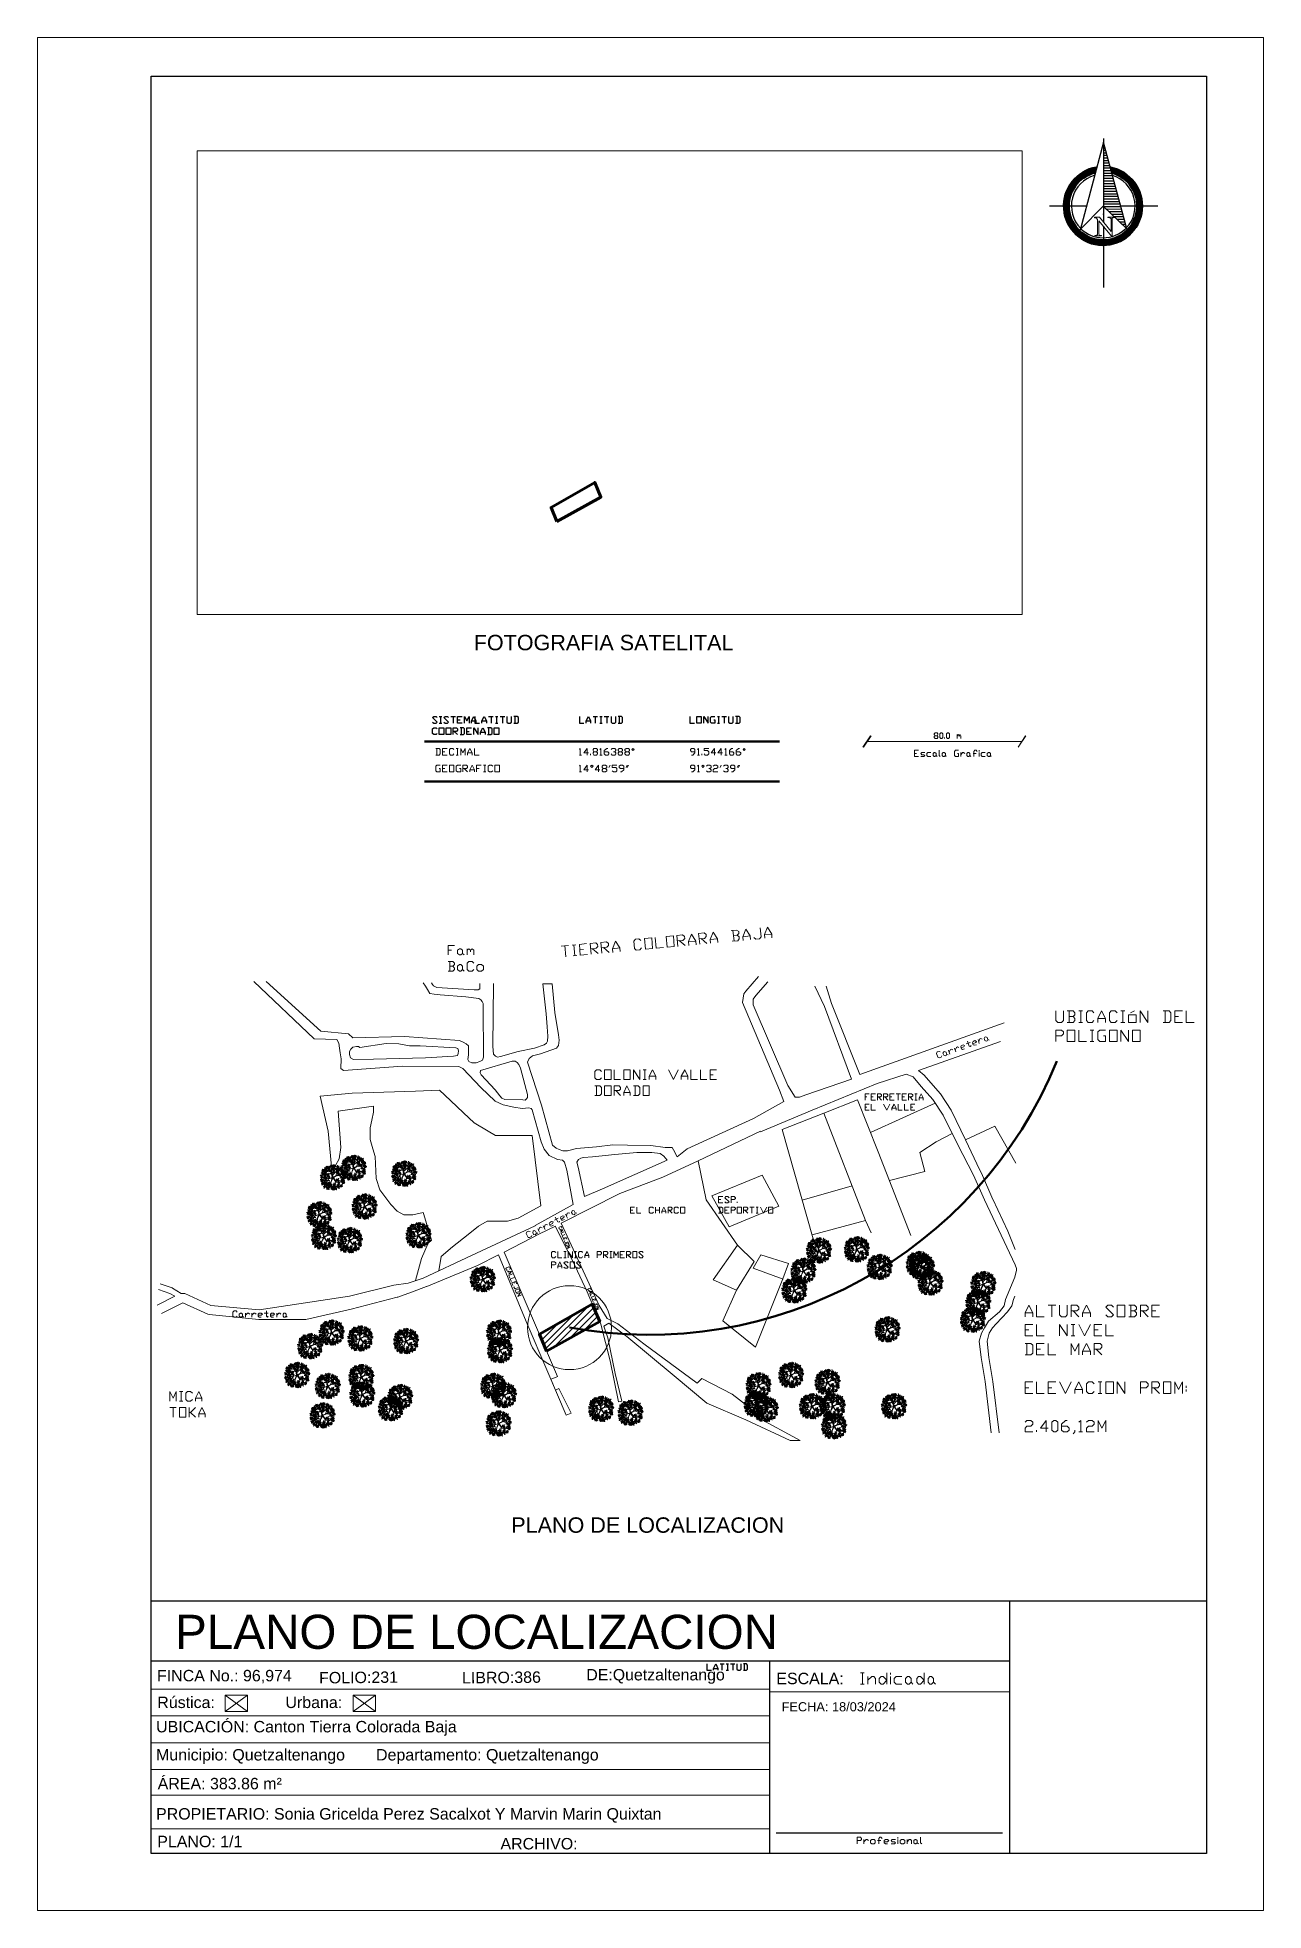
# Model space of a CAD drawing. Header units: millimetres. Extents: x 2576 to 2719, y 1757 to 1977.
import ezdxf

# ---------------------------------------------------------------- set-up
doc = ezdxf.new("R2010")
doc.units = ezdxf.units.MM
for name, color, linetype in [('PDF_0', 7, 'Continuous'), ('PDF_10 Formato', 7, 'Continuous'), ('PDF_CVL_CUADCON_TIT', 7, 'Continuous'), ('PDF_CVL_PUNTO_NUM', 7, 'Continuous'), ('PDF_FORMATO', 7, 'Continuous'), ('PDF_outline', 7, 'Continuous'), ('PDF_Text', 7, 'Continuous'), ('PDF_TEXTO FIJO', 7, 'Continuous')]:
    doc.layers.add(name, color=color, linetype=linetype)
doc.styles.add('PDF Arial-BoldMT', font='arial.ttf')
doc.styles.add('PDF ArialMT', font='arial.ttf')

msp = doc.modelspace()

# ---------------------------------------------------------------- texts
at = {"layer": 'PDF_Text', "attachment_point": 4}
for s, insert, char_height, style in [('FOTOGRAFIA SATELITAL', (2626.74, 1905.65), 1.8108, 'PDF Arial-BoldMT'), ('PLANO DE LOCALIZACION', (2631.15, 1802.03), 1.8108, 'PDF Arial-BoldMT'), ('PLANO DE LOCALIZACION', (2591.67, 1789.48), 4.0006, 'PDF ArialMT'), ('FINCA No.: 96,974', (2589.55, 1784.24), 1.3413, 'PDF Arial-BoldMT'), ('DE:Quetzaltenango', (2639.96, 1784.27), 1.3335, 'PDF Arial-BoldMT'), ('ESCALA:', (2662.27, 1784.02), 1.341, 'PDF Arial-BoldMT'), ('Rústica:', (2589.58, 1781.22), 1.341, 'PDF Arial-BoldMT'), ('Urbana:', (2604.63, 1781.22), 1.341, 'PDF Arial-BoldMT'), ('UBICACIÓN: Canton Tierra Colorada Baja', (2589.44, 1778.17), 1.3413, 'PDF Arial-BoldMT'), ('FECHA: 18/03/2024', (2662.89, 1780.7), 1.0731, 'PDF Arial-BoldMT'), ('Municipio: Quetzaltenango       Departamento: Quetzaltenango', (2589.44, 1774.87), 1.3413, 'PDF Arial-BoldMT'), ('ÁREA: 383.86 m²', (2589.63, 1771.68), 1.3413, 'PDF Arial-BoldMT'), ('PROPIETARIO: Sonia Gricelda Perez Sacalxot Y Marvin Marin Quixtan', (2589.44, 1767.95), 1.3413, 'PDF Arial-BoldMT'), ('PLANO: 1/1', (2589.58, 1764.88), 1.341, 'PDF ArialMT'), ('ARCHIVO:', (2629.88, 1764.62), 1.341, 'PDF ArialMT')]:
    msp.add_mtext(s, dxfattribs=dict(at, insert=insert, char_height=char_height, style=style))
at = {"layer": 'PDF_Text', "char_height": 1.341, "attachment_point": 4, "rotation": 0.5522, "style": 'PDF Arial-BoldMT'}
for s, insert in [('FOLIO:231', (2608.58, 1784.1)), ('LIBRO:386', (2625.36, 1784.1))]:
    msp.add_mtext(s, dxfattribs=dict(at, insert=insert))

# ---------------------------------------------------------------- hatches: boundary and pattern name
at = {"layer": 'PDF_0', "transparency": 33554559}
msp.add_hatch(color=256, dxfattribs=at).paths.add_polyline_path([(2700.73, 1964.34), (2700.7, 1964.37), (2700.67, 1964.4), (2700.64, 1964.37), (2700.61, 1964.34), (2700.64, 1964.32), (2700.67, 1964.29), (2700.7, 1964.32)])

# ---------------------------------------------------------------- linework, layer by layer
at = {"layer": 'PDF_0', "lineweight": 30}
for points in [[(2697.93, 1954.15), (2700.64, 1956.92), (2703.44, 1954.23), (2700.67, 1964.4), (2697.96, 1954.09)], [(2700.67, 1964.85), (2700.67, 1955.05)], [(2698.67, 1956.92), (2694.35, 1956.92)], [(2707.08, 1956.92), (2702.7, 1956.92)], [(2700.67, 1954.54), (2700.67, 1947.37)]]:
    msp.add_lwpolyline(points, dxfattribs=at)
at = {"layer": 'PDF_0', "lineweight": 25}
for points in [[(2700.76, 1964.03), (2700.67, 1964.03)], [(2700.84, 1963.75), (2700.67, 1963.75)], [(2700.93, 1963.44), (2700.67, 1963.44)], [(2701.01, 1963.13), (2700.67, 1963.13)], [(2701.09, 1962.85), (2700.67, 1962.85)], [(2701.18, 1962.54), (2700.67, 1962.54)], [(2701.26, 1962.23), (2700.67, 1962.23)], [(2701.35, 1961.94), (2700.67, 1961.94)], [(2697.68, 1959.66), (2696.92, 1959.66)], [(2697.73, 1959.74), (2696.97, 1959.74)], [(2697.82, 1959.82), (2697.03, 1959.82)], [(2697.9, 1959.91), (2697.11, 1959.91)], [(2697.99, 1959.97), (2697.17, 1959.97)], [(2698.1, 1960.05), (2697.25, 1960.05)], [(2698.19, 1960.14), (2697.31, 1960.14)], [(2698.3, 1960.22), (2697.4, 1960.22)], [(2698.44, 1960.31), (2697.48, 1960.31)], [(2698.55, 1960.36), (2697.56, 1960.36)], [(2698.69, 1960.45), (2697.65, 1960.45)], [(2698.86, 1960.53), (2697.76, 1960.53)], [(2699.03, 1960.62), (2697.88, 1960.62)], [(2699.23, 1960.7), (2697.99, 1960.7)], [(2699.48, 1960.79), (2698.1, 1960.79)], [(2699.68, 1960.84), (2698.21, 1960.84)], [(2699.71, 1960.93), (2698.36, 1960.93)], [(2699.71, 1961.01), (2698.5, 1961.01)], [(2699.74, 1961.1), (2698.67, 1961.1)], [(2699.77, 1961.18), (2698.86, 1961.18)], [(2699.8, 1961.24), (2699.06, 1961.24)], [(2699.8, 1961.32), (2699.32, 1961.32)], [(2699.82, 1961.41), (2699.63, 1961.41)], [(2701.43, 1961.63), (2700.67, 1961.63)], [(2701.49, 1961.35), (2700.67, 1961.35)], [(2701.57, 1961.04), (2700.67, 1961.04)], [(2701.66, 1960.73), (2700.67, 1960.73)], [(2701.74, 1960.45), (2700.67, 1960.45)], [(2701.83, 1960.14), (2700.67, 1960.14)], [(2701.91, 1959.82), (2700.67, 1959.82)], [(2701.6, 1961.41), (2701.49, 1961.41)], [(2701.91, 1961.32), (2701.52, 1961.32)], [(2702.14, 1961.24), (2701.52, 1961.24)], [(2702.37, 1961.18), (2701.55, 1961.18)], [(2702.53, 1961.1), (2701.57, 1961.1)], [(2702.7, 1961.01), (2701.6, 1961.01)], [(2702.85, 1960.93), (2701.6, 1960.93)], [(2702.99, 1960.84), (2701.63, 1960.84)], [(2703.1, 1960.79), (2701.74, 1960.79)], [(2703.24, 1960.7), (2701.97, 1960.7)], [(2703.35, 1960.62), (2702.17, 1960.62)], [(2703.44, 1960.53), (2702.37, 1960.53)], [(2703.55, 1960.45), (2702.51, 1960.45)], [(2703.64, 1960.36), (2702.65, 1960.36)], [(2703.72, 1960.31), (2702.79, 1960.31)], [(2703.81, 1960.22), (2702.9, 1960.22)], [(2703.89, 1960.14), (2703.01, 1960.14)], [(2703.98, 1960.05), (2703.1, 1960.05)], [(2704.03, 1959.97), (2703.21, 1959.97)], [(2704.12, 1959.91), (2703.3, 1959.91)], [(2704.17, 1959.82), (2703.38, 1959.82)], [(2704.23, 1959.74), (2703.47, 1959.74)], [(2704.29, 1959.66), (2703.55, 1959.66)], [(2696.63, 1957.51), (2696.04, 1957.51)], [(2696.63, 1957.42), (2696.04, 1957.42)], [(2696.66, 1957.68), (2696.07, 1957.68)], [(2696.63, 1957.59), (2696.07, 1957.59)], [(2696.69, 1957.82), (2696.1, 1957.82)], [(2696.69, 1957.74), (2696.1, 1957.74)], [(2696.75, 1957.99), (2696.12, 1957.99)], [(2696.72, 1957.9), (2696.12, 1957.9)], [(2696.75, 1958.07), (2696.15, 1958.07)], [(2696.77, 1958.13), (2696.18, 1958.13)], [(2696.83, 1958.3), (2696.21, 1958.3)], [(2696.8, 1958.22), (2696.21, 1958.22)], [(2696.86, 1958.38), (2696.24, 1958.38)], [(2696.89, 1958.47), (2696.27, 1958.47)], [(2696.94, 1958.55), (2696.29, 1958.55)], [(2696.97, 1958.61), (2696.32, 1958.61)], [(2697, 1958.7), (2696.38, 1958.7)], [(2697.06, 1958.78), (2696.41, 1958.78)], [(2697.08, 1958.86), (2696.44, 1958.86)], [(2697.14, 1958.95), (2696.46, 1958.95)], [(2697.17, 1959.01), (2696.52, 1959.01)], [(2697.23, 1959.09), (2696.55, 1959.09)], [(2697.28, 1959.18), (2696.6, 1959.18)], [(2697.34, 1959.26), (2696.63, 1959.26)], [(2697.4, 1959.34), (2696.69, 1959.34)], [(2697.45, 1959.43), (2696.75, 1959.43)], [(2697.54, 1959.49), (2696.8, 1959.49)], [(2697.59, 1959.57), (2696.86, 1959.57)], [(2702, 1959.54), (2700.67, 1959.54)], [(2702.08, 1959.23), (2700.67, 1959.23)], [(2702.17, 1958.92), (2700.67, 1958.95)], [(2702.25, 1958.64), (2700.67, 1958.64)], [(2702.31, 1958.33), (2700.67, 1958.33)], [(2702.39, 1958.05), (2700.67, 1958.05)], [(2702.48, 1957.74), (2700.67, 1957.74)], [(2702.56, 1957.42), (2700.67, 1957.42)], [(2704.34, 1959.57), (2703.61, 1959.57)], [(2704.4, 1959.49), (2703.69, 1959.49)], [(2704.46, 1959.43), (2703.75, 1959.43)], [(2704.51, 1959.34), (2703.81, 1959.34)], [(2704.57, 1959.26), (2703.86, 1959.26)], [(2704.6, 1959.18), (2703.92, 1959.18)], [(2704.65, 1959.09), (2703.98, 1959.09)], [(2704.68, 1959.01), (2704.03, 1959.01)], [(2704.74, 1958.95), (2704.06, 1958.95)], [(2704.77, 1958.86), (2704.12, 1958.86)], [(2704.79, 1958.78), (2704.17, 1958.78)], [(2704.85, 1958.7), (2704.2, 1958.7)], [(2704.88, 1958.61), (2704.23, 1958.61)], [(2704.91, 1958.55), (2704.29, 1958.55)], [(2704.94, 1958.47), (2704.31, 1958.47)], [(2704.96, 1958.38), (2704.34, 1958.38)], [(2704.99, 1958.3), (2704.37, 1958.3)], [(2705.02, 1958.22), (2704.4, 1958.22)], [(2705.05, 1958.13), (2704.43, 1958.13)], [(2705.05, 1958.07), (2704.46, 1958.07)], [(2705.08, 1957.99), (2704.48, 1957.99)], [(2705.1, 1957.9), (2704.48, 1957.9)], [(2705.1, 1957.82), (2704.51, 1957.82)], [(2705.13, 1957.74), (2704.54, 1957.74)], [(2705.13, 1957.68), (2704.54, 1957.68)], [(2705.16, 1957.59), (2704.57, 1957.59)], [(2705.16, 1957.51), (2704.57, 1957.51)], [(2705.16, 1957.42), (2704.6, 1957.42)], [(2696.6, 1957.26), (2696.01, 1957.26)], [(2696.6, 1957.2), (2696.01, 1957.2)], [(2696.6, 1957.11), (2696.01, 1957.11)], [(2696.6, 1957.03), (2696.01, 1957.03)], [(2696.6, 1956.94), (2696.01, 1956.94)], [(2696.6, 1956.86), (2696.01, 1956.86)], [(2696.6, 1956.8), (2696.01, 1956.8)], [(2696.6, 1956.72), (2696.01, 1956.72)], [(2696.6, 1956.63), (2696.01, 1956.63)], [(2696.6, 1956.55), (2696.01, 1956.55)], [(2696.6, 1957.34), (2696.04, 1957.34)], [(2696.6, 1956.46), (2696.04, 1956.46)], [(2696.63, 1956.38), (2696.04, 1956.38)], [(2696.63, 1956.32), (2696.04, 1956.32)], [(2696.66, 1956.24), (2696.07, 1956.24)], [(2696.66, 1956.15), (2696.07, 1956.15)], [(2696.69, 1956.07), (2696.1, 1956.07)], [(2696.69, 1955.98), (2696.1, 1955.98)], [(2696.72, 1955.9), (2696.12, 1955.9)], [(2696.75, 1955.84), (2696.15, 1955.84)], [(2696.77, 1955.76), (2696.15, 1955.76)], [(2696.8, 1955.67), (2696.18, 1955.67)], [(2696.83, 1955.59), (2696.21, 1955.59)], [(2696.86, 1955.5), (2696.24, 1955.5)], [(2696.89, 1955.45), (2696.27, 1955.45)], [(2696.92, 1955.36), (2696.29, 1955.36)], [(2696.94, 1955.28), (2696.32, 1955.28)], [(2696.97, 1955.19), (2696.35, 1955.19)], [(2702.65, 1957.14), (2700.67, 1957.14)], [(2702.73, 1956.83), (2700.73, 1956.83)], [(2702.82, 1956.52), (2701.04, 1956.55)], [(2702.9, 1956.24), (2701.35, 1956.24)], [(2702.99, 1955.93), (2701.66, 1955.93)], [(2703.07, 1955.65), (2701.97, 1955.65)], [(2703.13, 1955.33), (2702.28, 1955.33)], [(2704.85, 1955.19), (2704.23, 1955.19)], [(2704.91, 1955.28), (2704.26, 1955.28)], [(2704.94, 1955.36), (2704.29, 1955.36)], [(2704.96, 1955.45), (2704.34, 1955.45)], [(2704.99, 1955.5), (2704.37, 1955.5)], [(2704.99, 1955.59), (2704.4, 1955.59)], [(2705.02, 1955.67), (2704.43, 1955.67)], [(2705.08, 1955.84), (2704.46, 1955.84)], [(2705.05, 1955.76), (2704.46, 1955.76)], [(2705.08, 1955.9), (2704.48, 1955.9)], [(2705.1, 1955.98), (2704.51, 1955.98)], [(2705.13, 1956.15), (2704.54, 1956.15)], [(2705.13, 1956.07), (2704.54, 1956.07)], [(2705.16, 1956.38), (2704.57, 1956.38)], [(2705.16, 1956.32), (2704.57, 1956.32)], [(2705.16, 1956.24), (2704.57, 1956.24)], [(2705.19, 1957.34), (2704.6, 1957.34)], [(2705.19, 1957.26), (2704.6, 1957.26)], [(2705.19, 1957.2), (2704.6, 1957.2)], [(2705.19, 1956.63), (2704.6, 1956.63)], [(2705.19, 1956.55), (2704.6, 1956.55)], [(2705.19, 1956.46), (2704.6, 1956.46)], [(2705.19, 1957.11), (2704.62, 1957.11)], [(2705.19, 1957.03), (2704.62, 1957.03)], [(2705.19, 1956.94), (2704.62, 1956.94)], [(2705.19, 1956.86), (2704.62, 1956.86)], [(2705.19, 1956.8), (2704.62, 1956.8)], [(2705.19, 1956.72), (2704.62, 1956.72)], [(2697.03, 1955.11), (2696.38, 1955.11)], [(2697.06, 1955.02), (2696.41, 1955.02)], [(2697.11, 1954.97), (2696.46, 1954.97)], [(2697.14, 1954.88), (2696.49, 1954.88)], [(2697.2, 1954.8), (2696.52, 1954.8)], [(2697.25, 1954.71), (2696.58, 1954.71)], [(2697.31, 1954.63), (2696.6, 1954.63)], [(2697.37, 1954.57), (2696.66, 1954.57)], [(2697.42, 1954.49), (2696.72, 1954.49)], [(2697.48, 1954.4), (2696.77, 1954.4)], [(2697.54, 1954.32), (2696.8, 1954.32)], [(2697.62, 1954.23), (2696.86, 1954.23)], [(2697.68, 1954.15), (2696.94, 1954.15)], [(2697.76, 1954.09), (2697, 1954.09)], [(2697.85, 1954.01), (2697.06, 1954.01)], [(2697.93, 1953.92), (2697.11, 1953.92)], [(2698.04, 1953.84), (2697.2, 1953.84)], [(2698.13, 1953.75), (2697.25, 1953.75)], [(2698.24, 1953.67), (2697.34, 1953.67)], [(2698.36, 1953.61), (2697.42, 1953.61)], [(2698.47, 1953.53), (2697.51, 1953.53)], [(2698.61, 1953.44), (2697.59, 1953.44)], [(2698.75, 1953.36), (2697.71, 1953.36)], [(2698.92, 1953.27), (2697.79, 1953.27)], [(2699.09, 1953.22), (2697.9, 1953.22)], [(2699.32, 1953.13), (2698.02, 1953.13)], [(2699.57, 1953.05), (2698.13, 1953.05)], [(2703.07, 1953.05), (2701.63, 1953.05)], [(2703.18, 1953.13), (2701.91, 1953.13)], [(2703.3, 1953.22), (2702.11, 1953.22)], [(2703.41, 1953.27), (2702.31, 1953.27)], [(2703.52, 1953.36), (2702.45, 1953.36)], [(2703.21, 1955.02), (2702.59, 1955.02)], [(2703.61, 1953.44), (2702.62, 1953.44)], [(2703.69, 1953.53), (2702.73, 1953.53)], [(2703.78, 1953.61), (2702.87, 1953.61)], [(2703.3, 1954.74), (2702.9, 1954.74)], [(2703.86, 1953.67), (2702.99, 1953.67)], [(2703.95, 1953.75), (2703.07, 1953.75)], [(2704, 1953.84), (2703.18, 1953.84)], [(2703.38, 1954.43), (2703.24, 1954.43)], [(2704.09, 1953.92), (2703.27, 1953.92)], [(2704.14, 1954.01), (2703.35, 1954.01)], [(2704.23, 1954.09), (2703.44, 1954.09)], [(2704.29, 1954.15), (2703.52, 1954.15)], [(2704.34, 1954.23), (2703.58, 1954.23)], [(2704.4, 1954.32), (2703.66, 1954.32)], [(2704.46, 1954.4), (2703.72, 1954.4)], [(2704.48, 1954.49), (2703.78, 1954.49)], [(2704.54, 1954.57), (2703.86, 1954.57)], [(2704.6, 1954.63), (2703.92, 1954.63)], [(2704.62, 1954.71), (2703.95, 1954.71)], [(2704.68, 1954.8), (2704, 1954.8)], [(2704.71, 1954.88), (2704.06, 1954.88)], [(2704.77, 1954.97), (2704.12, 1954.97)], [(2704.79, 1955.02), (2704.14, 1955.02)], [(2704.82, 1955.11), (2704.2, 1955.11)], [(2699.94, 1952.96), (2698.27, 1952.96)], [(2702.79, 1952.88), (2700.64, 1952.88), (2698.41, 1952.88)], [(2702.65, 1952.79), (2700.64, 1952.79), (2698.55, 1952.79)], [(2702.48, 1952.74), (2700.64, 1952.74), (2698.72, 1952.74)], [(2702.28, 1952.65), (2700.64, 1952.65), (2698.92, 1952.65)], [(2702.08, 1952.57), (2700.64, 1952.57), (2699.15, 1952.57)], [(2701.8, 1952.48), (2700.64, 1952.48), (2699.4, 1952.48)], [(2701.46, 1952.4), (2700.64, 1952.4), (2699.74, 1952.4)], [(2700.76, 1952.34), (2700.64, 1952.34), (2700.45, 1952.34)], [(2702.93, 1952.96), (2701.29, 1952.96)]]:
    msp.add_lwpolyline(points, dxfattribs=at)
at = {"layer": 'PDF_0', "lineweight": 20}
for points in [[(2701.63, 1953.39), (2700.13, 1955.17), (2700.13, 1953.64), (2700.22, 1953.47), (2700.3, 1953.44), (2700.45, 1953.44), (2700.45, 1953.41), (2699.68, 1953.41), (2699.68, 1953.47), (2699.88, 1953.47), (2699.94, 1953.53), (2699.99, 1953.58), (2699.99, 1953.67), (2699.99, 1955.33), (2699.82, 1955.53), (2699.71, 1955.53), (2699.63, 1955.53), (2699.63, 1955.62), (2700.22, 1955.62), (2701.57, 1953.92), (2701.57, 1955.42), (2701.41, 1955.56), (2701.21, 1955.56), (2701.21, 1955.62), (2702, 1955.62), (2702, 1955.56), (2701.83, 1955.53), (2701.69, 1955.48), (2701.69, 1955.39), (2701.69, 1953.39)], [(2597.54, 1780.14), (2600.17, 1780.14), (2600.17, 1782.08), (2597.54, 1782.08)], [(2612.59, 1780.14), (2615.22, 1780.14), (2615.22, 1782.08), (2612.59, 1782.08)]]:
    msp.add_lwpolyline(points, close=True, dxfattribs=at)
for points in [[(2700.64, 1955.96), (2700.61, 1955.96)], [(2600.17, 1780.14), (2597.54, 1782.08)], [(2597.54, 1780.14), (2600.17, 1782.08)], [(2615.22, 1780.14), (2612.59, 1782.08)], [(2612.59, 1780.14), (2615.22, 1782.08)]]:
    msp.add_lwpolyline(points, dxfattribs=at)
at = {"layer": 'PDF_0', "lineweight": 30}
msp.add_lwpolyline([(2698.04, 1954.26, 0.194727), (2700.63, 1953.19, 0.204974), (2703.35, 1954.33)], format="xyb", dxfattribs=at)
at = {"layer": 'PDF_0', "lineweight": 50}
for points in [[(2620.95, 1894.05), (2662.66, 1894.05)], [(2620.95, 1889.34), (2662.66, 1889.34)]]:
    msp.add_lwpolyline(points, dxfattribs=at)
at = {"layer": 'PDF_0', "lineweight": 9}
for points in [[(2695.08, 1862.43), (2695.08, 1861.3), (2695.31, 1861.07), (2695.76, 1861.07), (2695.98, 1861.3), (2695.98, 1862.43)], [(2697.11, 1861.75), (2697.34, 1861.97), (2697.34, 1862.2), (2697.11, 1862.43), (2696.44, 1862.43)], [(2696.44, 1861.07), (2697.11, 1861.07), (2697.34, 1861.3), (2697.34, 1861.52), (2697.11, 1861.75), (2696.66, 1861.75)], [(2696.66, 1862.43), (2696.66, 1861.07)], [(2697.79, 1862.43), (2698.24, 1862.43)], [(2697.79, 1861.07), (2698.24, 1861.07)], [(2698.02, 1862.43), (2698.02, 1861.07)], [(2699.57, 1861.3), (2699.34, 1861.07), (2698.89, 1861.07), (2698.69, 1861.3), (2698.69, 1862.2), (2698.89, 1862.43), (2699.34, 1862.43), (2699.57, 1862.2)], [(2700.02, 1861.07), (2700.02, 1861.52), (2700.47, 1862.43), (2700.93, 1861.52), (2700.93, 1861.07)], [(2700.02, 1861.52), (2700.93, 1861.52)], [(2702.28, 1861.3), (2702.05, 1861.07), (2701.6, 1861.07), (2701.38, 1861.3), (2701.38, 1862.2), (2701.6, 1862.43), (2702.05, 1862.43), (2702.28, 1862.2)], [(2702.73, 1862.43), (2703.18, 1862.43)], [(2702.73, 1861.07), (2703.18, 1861.07)], [(2702.96, 1862.43), (2702.96, 1861.07)], [(2704.31, 1862.43), (2703.86, 1862.2)], [(2704.99, 1861.07), (2704.99, 1862.43), (2705.9, 1861.07), (2705.9, 1862.43)], [(2707.7, 1861.07), (2708.38, 1861.07), (2708.61, 1861.3), (2708.61, 1862.2), (2708.38, 1862.43), (2707.7, 1862.43)], [(2707.93, 1862.43), (2707.93, 1861.07)], [(2709.96, 1861.07), (2709.06, 1861.07), (2709.06, 1862.43), (2709.96, 1862.43)], [(2709.06, 1861.75), (2709.51, 1861.75)], [(2710.41, 1862.43), (2710.41, 1861.07), (2711.32, 1861.07)], [(2695.08, 1858.81), (2695.08, 1860.17), (2695.76, 1860.17), (2695.98, 1859.94), (2695.98, 1859.72), (2695.76, 1859.49), (2695.08, 1859.49)], [(2697.79, 1860.17), (2697.79, 1858.81), (2698.69, 1858.81)], [(2699.12, 1860.17), (2699.57, 1860.17)], [(2699.12, 1858.81), (2699.57, 1858.81)], [(2699.34, 1860.17), (2699.34, 1858.81)], [(2700.7, 1859.49), (2700.93, 1859.49), (2700.93, 1858.81), (2700.25, 1858.81), (2700.02, 1859.04), (2700.02, 1859.94), (2700.25, 1860.17), (2700.93, 1860.17)], [(2702.73, 1858.81), (2702.73, 1860.17), (2703.64, 1858.81), (2703.64, 1860.17)], [(2612.25, 1844.78), (2612.31, 1845.31)], [(2612.54, 1844.86), (2612.76, 1845.34), (2612.56, 1844.32), (2612.51, 1844.58), (2612.51, 1845.31)], [(2609.23, 1843.2), (2608.86, 1843.03)], [(2609.54, 1843.11), (2608.92, 1843.31)], [(2609.82, 1842.74), (2609.12, 1843.62)], [(2609.37, 1843.31), (2609.23, 1843.79)], [(2609.65, 1843.84), (2609.34, 1843.9)], [(2610.13, 1842.86), (2610.05, 1843.45), (2609.51, 1844.01)], [(2609.8, 1843.68), (2609.85, 1844.21)], [(2610.08, 1843.42), (2610.16, 1842.86), (2610.13, 1843.2), (2610.22, 1842.88), (2610.67, 1843.08), (2610.25, 1842.86), (2610.56, 1842.35), (2610.22, 1842.86), (2610.11, 1842.6), (2610.19, 1842.86), (2610.02, 1842.46), (2610.16, 1842.83), (2610.19, 1842.86), (2610.16, 1842.97), (2610.22, 1842.88), (2610.39, 1842.94), (2610.25, 1842.86)], [(2610.05, 1843.48), (2610.08, 1844.21)], [(2610.08, 1843.73), (2610.3, 1844.24), (2610.13, 1843.22), (2610.08, 1843.48)], [(2610.67, 1843.62), (2610.16, 1843.14), (2610.22, 1842.91), (2610.87, 1843.2), (2610.28, 1842.86), (2610.59, 1842.35), (2610.78, 1842.26)], [(2610.56, 1843.05), (2610.9, 1844.01)], [(2610.81, 1844.07), (2610.7, 1843.93), (2610.67, 1843.62), (2610.95, 1843.59), (2611.29, 1843.73)], [(2610.76, 1843.11), (2611.57, 1842.77)], [(2610.87, 1843.2), (2611.55, 1843.17)], [(2610.95, 1843.62), (2610.98, 1843.99)], [(2611.09, 1843.2), (2611.41, 1843.56)], [(2613.69, 1843.05), (2613.41, 1843.11), (2613.24, 1843.39), (2613.02, 1843.42), (2612.68, 1843.93), (2612.42, 1843.48), (2612.59, 1843.96), (2612.14, 1843.82), (2611.29, 1843.96)], [(2611.69, 1844.3), (2611.32, 1844.13)], [(2612, 1844.21), (2611.35, 1844.41)], [(2611.66, 1843.59), (2611.35, 1843.62)], [(2611.94, 1843.45), (2611.41, 1843.48)], [(2611.83, 1843.87), (2611.49, 1843.28)], [(2612.25, 1843.84), (2611.57, 1844.75)], [(2613.24, 1843.39), (2613.02, 1843.45), (2612.7, 1843.96), (2613.02, 1843.45), (2612.68, 1843.96), (2612.54, 1843.7), (2612.65, 1843.96), (2612.45, 1843.59), (2612.59, 1843.93), (2612.17, 1843.82), (2611.66, 1843.03)], [(2611.83, 1844.44), (2611.69, 1844.89)], [(2612.39, 1843.31), (2611.74, 1842.94)], [(2612.11, 1844.95), (2611.77, 1845)], [(2612.08, 1843.14), (2611.91, 1842.86)], [(2612.59, 1843.96), (2612.51, 1844.55), (2611.94, 1845.12)], [(2612.2, 1843.2), (2612.06, 1842.72)], [(2612.42, 1843.48), (2612.37, 1843.08), (2612.82, 1842.6)], [(2612.54, 1844.52), (2612.59, 1843.99), (2612.59, 1844.3), (2612.65, 1844.01), (2612.62, 1844.07), (2612.62, 1843.96), (2612.59, 1843.93)], [(2613.1, 1844.72), (2612.59, 1844.27), (2612.68, 1844.01), (2613.33, 1844.3), (2612.7, 1843.96), (2613.1, 1844.18), (2612.65, 1843.99), (2612.85, 1844.04), (2612.68, 1843.99)], [(2612.96, 1843.51), (2612.82, 1842.94)], [(2612.96, 1843.56), (2613.98, 1843.56)], [(2612.99, 1844.16), (2613.35, 1845.12)], [(2613.44, 1845.12), (2613.38, 1844.72), (2613.1, 1844.72), (2613.13, 1845.03), (2613.24, 1845.17)], [(2613.21, 1844.21), (2614, 1843.87)], [(2613.24, 1843.31), (2613.24, 1842.97), (2613.33, 1842.77)], [(2613.3, 1844.3), (2613.98, 1844.27)], [(2613.38, 1844.72), (2613.72, 1844.83)], [(2613.44, 1843.56), (2613.89, 1843.42)], [(2613.52, 1844.3), (2613.83, 1844.66)], [(2613.55, 1844.1), (2614, 1844.13)], [(2618.07, 1843.14), (2617.19, 1843.31)], [(2617.59, 1843.62), (2617.22, 1843.48)], [(2617.9, 1843.53), (2617.28, 1843.73)], [(2617.76, 1843.2), (2617.42, 1842.6)], [(2618.18, 1843.17), (2617.48, 1844.07)], [(2618.1, 1843.14), (2617.56, 1842.35)], [(2617.73, 1843.76), (2617.59, 1844.21)], [(2618.01, 1844.27), (2617.7, 1844.32)], [(2618.35, 1842.8), (2618.49, 1843.28), (2618.41, 1843.87), (2617.87, 1844.44)], [(2618.07, 1843.14), (2618.49, 1843.28), (2618.07, 1843.14)], [(2618.15, 1844.1), (2618.21, 1844.64)], [(2619.6, 1842.38), (2619.31, 1842.43), (2619.14, 1842.72), (2618.92, 1842.74), (2618.58, 1843.25), (2618.32, 1842.8), (2618.3, 1842.4), (2618.75, 1841.92)], [(2618.44, 1843.84), (2618.52, 1843.31), (2618.49, 1843.62), (2618.58, 1843.34), (2618.52, 1843.42), (2618.55, 1843.28), (2618.52, 1843.25), (2618.38, 1842.91), (2618.55, 1843.28), (2618.47, 1843.03), (2618.58, 1843.28), (2618.92, 1842.77), (2618.61, 1843.28), (2619.03, 1843.51), (2618.58, 1843.31), (2618.75, 1843.36), (2618.61, 1843.31)], [(2618.41, 1843.9), (2618.44, 1844.64)], [(2618.44, 1844.18), (2618.66, 1844.66), (2618.49, 1843.65), (2618.44, 1843.9)], [(2619.17, 1844.49), (2619.03, 1844.35), (2619.03, 1844.04), (2618.52, 1843.59), (2618.58, 1843.34), (2619.23, 1843.62), (2618.63, 1843.28), (2618.95, 1842.77), (2619.14, 1842.72)], [(2618.89, 1843.48), (2619.26, 1844.44)], [(2619.03, 1844.07), (2619.31, 1844.04), (2619.34, 1844.44)], [(2619.11, 1843.53), (2619.93, 1843.2)], [(2619.23, 1843.62), (2619.91, 1843.59)], [(2619.31, 1844.04), (2619.65, 1844.16)], [(2619.45, 1843.62), (2619.74, 1843.99)], [(2619.45, 1843.42), (2619.93, 1843.45)], [(2611.24, 1841.92), (2610.95, 1842.01), (2610.78, 1842.26), (2610.56, 1842.32), (2610.22, 1842.8), (2609.99, 1842.38), (2610.13, 1842.86), (2609.71, 1842.72), (2608.84, 1842.86)], [(2609.23, 1842.49), (2608.92, 1842.52)], [(2609.49, 1842.32), (2608.98, 1842.38)], [(2609.4, 1842.77), (2609.06, 1842.18)], [(2609.74, 1842.72), (2609.2, 1841.9)], [(2609.94, 1842.21), (2609.29, 1841.84)], [(2609.65, 1842.04), (2609.46, 1841.73)], [(2609.74, 1842.07), (2609.6, 1841.61)], [(2610.13, 1842.83), (2609.71, 1842.69)], [(2609.99, 1842.38), (2609.94, 1841.98), (2610.39, 1841.5)], [(2610.08, 1841.84), (2609.97, 1841.5)], [(2610.5, 1842.4), (2610.39, 1841.84), (2610.19, 1841.47)], [(2610.36, 1841.81), (2610.56, 1841.53)], [(2610.5, 1842.46), (2611.55, 1842.46)], [(2610.81, 1842.21), (2610.81, 1841.84), (2610.9, 1841.67)], [(2610.98, 1842.46), (2611.46, 1842.29)], [(2611.12, 1842.97), (2611.57, 1843)], [(2612.54, 1842.94), (2612.39, 1842.63)], [(2613.02, 1842.63), (2612.82, 1842.94), (2612.65, 1842.6)], [(2617.56, 1842.91), (2617.25, 1842.94)], [(2617.84, 1842.77), (2617.34, 1842.83)], [(2618.3, 1842.63), (2617.65, 1842.26)], [(2617.99, 1842.46), (2617.82, 1842.18)], [(2618.1, 1842.52), (2617.96, 1842.04)], [(2618.44, 1842.29), (2618.32, 1841.95)], [(2618.86, 1842.83), (2618.75, 1842.26), (2618.55, 1841.92)], [(2618.72, 1842.26), (2618.92, 1841.95)], [(2618.86, 1842.88), (2619.91, 1842.88)], [(2619.17, 1842.63), (2619.17, 1842.29), (2619.26, 1842.09)], [(2619.34, 1842.88), (2619.79, 1842.74)], [(2607.65, 1838.85), (2607.28, 1838.68)], [(2607.96, 1838.76), (2607.31, 1838.96)], [(2608.21, 1838.39), (2607.54, 1839.3)], [(2607.79, 1838.96), (2607.65, 1839.44)], [(2608.07, 1839.5), (2607.73, 1839.55)], [(2609.65, 1837.6), (2609.37, 1837.66), (2609.2, 1837.94), (2608.98, 1837.97), (2608.64, 1838.48), (2608.38, 1838.03), (2608.55, 1838.51), (2608.47, 1839.1), (2607.9, 1839.67)], [(2608.21, 1839.33), (2608.27, 1839.86)], [(2608.5, 1839.07), (2608.58, 1838.51), (2608.55, 1838.85), (2608.61, 1838.56), (2608.58, 1838.62), (2608.61, 1838.51), (2608.58, 1838.48), (2608.41, 1838.14), (2608.61, 1838.51), (2608.5, 1838.25), (2608.64, 1838.51), (2608.98, 1838), (2608.67, 1838.51), (2609.01, 1838), (2609.2, 1837.94)], [(2608.5, 1839.41), (2608.72, 1839.89), (2608.53, 1838.87), (2608.47, 1839.13), (2608.47, 1839.86)], [(2609.06, 1839.27), (2608.55, 1838.82), (2608.64, 1838.56), (2609.29, 1838.85), (2608.67, 1838.51), (2609.09, 1838.73), (2608.64, 1838.54)], [(2608.95, 1838.71), (2609.32, 1839.67)], [(2609.4, 1839.67), (2609.34, 1839.27), (2609.06, 1839.27), (2609.09, 1839.58), (2609.2, 1839.72)], [(2609.17, 1838.76), (2609.97, 1838.42)], [(2609.29, 1838.85), (2609.97, 1838.82)], [(2609.34, 1839.27), (2609.68, 1839.38)], [(2609.51, 1838.85), (2609.8, 1839.21)], [(2609.51, 1838.65), (2609.99, 1838.68)], [(2613.44, 1839.27), (2612.56, 1839.44)], [(2612.96, 1839.78), (2612.59, 1839.61)], [(2612.93, 1839.07), (2612.62, 1839.1)], [(2613.27, 1839.67), (2612.65, 1839.86)], [(2613.21, 1838.9), (2612.7, 1838.96)], [(2613.1, 1839.33), (2612.79, 1838.73)], [(2613.52, 1839.33), (2612.85, 1840.2)], [(2613.47, 1839.27), (2612.93, 1838.48)], [(2613.1, 1839.89), (2612.96, 1840.37)], [(2613.66, 1838.79), (2613.02, 1838.42)], [(2613.38, 1840.4), (2613.07, 1840.48)], [(2613.35, 1838.62), (2613.18, 1838.31)], [(2613.69, 1838.96), (2613.86, 1839.44), (2613.78, 1840.03), (2613.21, 1840.57)], [(2613.47, 1838.65), (2613.33, 1838.2)], [(2613.86, 1839.41), (2613.44, 1839.27), (2613.86, 1839.44)], [(2613.52, 1840.23), (2613.58, 1840.77)], [(2614.96, 1838.51), (2614.68, 1838.56), (2614.51, 1838.85), (2614.29, 1838.9), (2613.95, 1839.38), (2613.69, 1838.93), (2613.66, 1838.56), (2614.12, 1838.08)], [(2613.95, 1839.44), (2614.12, 1839.52), (2613.95, 1839.47), (2613.89, 1839.55), (2613.92, 1839.44), (2613.89, 1839.41), (2613.75, 1839.04), (2613.92, 1839.41), (2613.81, 1839.19), (2613.95, 1839.41), (2614.29, 1838.9), (2613.98, 1839.44), (2614.31, 1838.93), (2614.51, 1838.85)], [(2613.81, 1840.31), (2614.03, 1840.79), (2613.86, 1839.78), (2613.78, 1840.03), (2613.81, 1840.77)], [(2613.81, 1840), (2613.89, 1839.44), (2613.86, 1839.78), (2613.95, 1839.47), (2614.4, 1839.67), (2613.98, 1839.44), (2614.6, 1839.75), (2613.95, 1839.5), (2613.86, 1839.72), (2614.4, 1840.17), (2614.4, 1840.51), (2614.54, 1840.65)], [(2614.23, 1838.99), (2614.12, 1838.39), (2613.92, 1838.06)], [(2614.23, 1839.02), (2615.25, 1839.04)], [(2614.26, 1839.61), (2614.62, 1840.6)], [(2614.4, 1840.2), (2614.65, 1840.17), (2615.02, 1840.31)], [(2614.48, 1839.67), (2615.3, 1839.33)], [(2614.51, 1838.79), (2614.54, 1838.42), (2614.62, 1838.23)], [(2614.6, 1839.75), (2615.27, 1839.72)], [(2614.68, 1840.2), (2614.71, 1840.57)], [(2614.71, 1839.02), (2615.16, 1838.87)], [(2614.82, 1839.75), (2615.1, 1840.12)], [(2614.82, 1839.55), (2615.3, 1839.58)], [(2607.25, 1838.51), (2608.13, 1838.37), (2607.62, 1837.58)], [(2607.62, 1838.14), (2607.31, 1838.17)], [(2607.9, 1838), (2607.37, 1838.03)], [(2607.79, 1838.42), (2607.45, 1837.83)], [(2608.36, 1837.86), (2607.71, 1837.49)], [(2608.04, 1837.69), (2607.88, 1837.41)], [(2608.16, 1837.72), (2608.02, 1837.26)], [(2608.75, 1835.74), (2608.07, 1836.64)], [(2608.55, 1838.48), (2608.13, 1838.37), (2608.55, 1838.51)], [(2608.33, 1836.3), (2608.19, 1836.78)], [(2608.61, 1836.84), (2608.27, 1836.9)], [(2608.38, 1838.03), (2608.36, 1837.63), (2608.78, 1837.15)], [(2608.5, 1837.49), (2608.38, 1837.15)], [(2609.09, 1835.85), (2609.01, 1836.45), (2608.44, 1837.01)], [(2608.98, 1837.18), (2608.78, 1837.49), (2608.61, 1837.12)], [(2608.64, 1838.54), (2608.81, 1838.59), (2608.64, 1838.54)], [(2608.75, 1836.67), (2608.81, 1837.21)], [(2608.92, 1838.06), (2608.78, 1837.49)], [(2608.92, 1838.11), (2609.94, 1838.11)], [(2609.03, 1836.76), (2609.26, 1837.24), (2609.06, 1836.22), (2609.01, 1836.47), (2609.01, 1837.21)], [(2609.6, 1836.62), (2609.09, 1836.16), (2609.17, 1835.91), (2609.82, 1836.19), (2609.2, 1835.85), (2609.6, 1836.08), (2609.15, 1835.88), (2609.34, 1835.94), (2609.17, 1835.88)], [(2609.2, 1837.86), (2609.23, 1837.52), (2609.29, 1837.32)], [(2609.4, 1838.11), (2609.85, 1837.97)], [(2609.49, 1836.05), (2609.85, 1837.01)], [(2609.94, 1837.01), (2609.88, 1836.62), (2609.6, 1836.62), (2609.63, 1836.93), (2609.74, 1837.07)], [(2609.88, 1836.62), (2610.22, 1836.73)], [(2610.02, 1836.19), (2610.33, 1836.56)], [(2611.66, 1836.45), (2611.32, 1836.53)], [(2611.97, 1835.01), (2612.11, 1835.49), (2612.03, 1836.05), (2611.49, 1836.62)], [(2611.8, 1836.28), (2611.83, 1836.81)], [(2612.03, 1836.08), (2612.06, 1836.81)], [(2612.06, 1836.36), (2612.28, 1836.84), (2612.11, 1835.82), (2612.06, 1836.08)], [(2612.79, 1836.7), (2612.68, 1836.56), (2612.65, 1836.22), (2612.14, 1835.77), (2612.2, 1835.54), (2612.87, 1835.8), (2612.25, 1835.46), (2612.56, 1834.95), (2612.76, 1834.89)], [(2612.54, 1835.66), (2612.87, 1836.64)], [(2612.93, 1836.25), (2612.99, 1836.62)], [(2613.81, 1838.42), (2613.69, 1838.08)], [(2614.09, 1838.39), (2614.29, 1838.11)], [(2619.6, 1836.3), (2618.97, 1836.5)], [(2619.88, 1835.94), (2619.17, 1836.84)], [(2619.43, 1836.5), (2619.28, 1836.98)], [(2619.71, 1837.04), (2619.4, 1837.1)], [(2620.19, 1836.05), (2620.1, 1836.64), (2619.54, 1837.21)], [(2619.85, 1836.87), (2619.91, 1837.41)], [(2620.1, 1836.67), (2620.13, 1837.41)], [(2620.13, 1836.95), (2620.36, 1837.43), (2620.19, 1836.42), (2620.13, 1836.67)], [(2620.13, 1836.62), (2620.22, 1836.05), (2620.19, 1836.39), (2620.27, 1836.08), (2620.72, 1836.28), (2620.3, 1836.05), (2620.92, 1836.39), (2620.27, 1836.11), (2620.19, 1836.36), (2620.72, 1836.81)], [(2620.58, 1836.25), (2620.95, 1837.21)], [(2621.04, 1837.18), (2621.01, 1836.81), (2620.72, 1836.81), (2620.72, 1837.12), (2620.87, 1837.26)], [(2621.01, 1836.81), (2621.35, 1836.93)], [(2621.15, 1836.39), (2621.43, 1836.76)], [(2610.19, 1834.95), (2609.91, 1835.01), (2609.74, 1835.29), (2609.51, 1835.32), (2609.17, 1835.82), (2608.92, 1835.37), (2609.09, 1835.85), (2608.64, 1835.71), (2607.76, 1835.85)], [(2608.19, 1836.19), (2607.82, 1836.02)], [(2608.5, 1836.11), (2607.85, 1836.3)], [(2608.16, 1835.49), (2607.85, 1835.51)], [(2608.44, 1835.34), (2607.9, 1835.37)], [(2608.33, 1835.77), (2607.99, 1835.18)], [(2609.74, 1835.29), (2609.51, 1835.34), (2609.2, 1835.85), (2609.51, 1835.34), (2609.17, 1835.85), (2609.03, 1835.6), (2609.15, 1835.85), (2608.95, 1835.49), (2609.09, 1835.82), (2608.67, 1835.71), (2608.16, 1834.92)], [(2608.89, 1835.2), (2608.24, 1834.84)], [(2608.58, 1835.03), (2608.41, 1834.75)], [(2608.69, 1835.06), (2608.55, 1834.61)], [(2608.92, 1835.37), (2608.86, 1834.98), (2609.32, 1834.5)], [(2609.03, 1834.84), (2608.89, 1834.5)], [(2609.03, 1836.42), (2609.09, 1835.85), (2609.09, 1836.19), (2609.15, 1835.91), (2609.12, 1835.97), (2609.12, 1835.85), (2609.09, 1835.82)], [(2609.51, 1834.53), (2609.32, 1834.84), (2609.12, 1834.47)], [(2609.46, 1835.4), (2609.32, 1834.84)], [(2609.46, 1835.46), (2610.47, 1835.46)], [(2609.68, 1836.11), (2610.5, 1835.77)], [(2609.74, 1835.2), (2609.74, 1834.86), (2609.82, 1834.67)], [(2609.8, 1836.19), (2610.47, 1836.16)], [(2609.94, 1835.46), (2610.39, 1835.32)], [(2610.05, 1835.99), (2610.5, 1836.02)], [(2611.69, 1835.32), (2610.81, 1835.49)], [(2611.21, 1835.82), (2610.87, 1835.66)], [(2611.52, 1835.71), (2610.9, 1835.91)], [(2611.21, 1835.09), (2610.9, 1835.12)], [(2611.46, 1834.95), (2610.95, 1835.01)], [(2611.38, 1835.37), (2611.04, 1834.78)], [(2611.8, 1835.37), (2611.12, 1836.25)], [(2611.72, 1835.32), (2611.21, 1834.53)], [(2611.35, 1835.94), (2611.24, 1836.39)], [(2611.91, 1834.84), (2611.26, 1834.44)], [(2611.63, 1834.67), (2611.43, 1834.36)], [(2611.72, 1834.7), (2611.6, 1834.21)], [(2612.11, 1835.46), (2611.69, 1835.32), (2612.11, 1835.49)], [(2613.21, 1834.55), (2612.96, 1834.61), (2612.76, 1834.89), (2612.54, 1834.95), (2612.2, 1835.43), (2611.97, 1834.98), (2611.91, 1834.61), (2612.37, 1834.1)], [(2612.06, 1834.47), (2611.94, 1834.13)], [(2612.06, 1836.02), (2612.14, 1835.49), (2612.11, 1835.82), (2612.2, 1835.51), (2612.17, 1835.6), (2612.17, 1835.49), (2612.14, 1835.46), (2612, 1835.09), (2612.17, 1835.46), (2612.08, 1835.23), (2612.22, 1835.46), (2612.65, 1835.71), (2612.2, 1835.49), (2612.39, 1835.57), (2612.22, 1835.49)], [(2612.54, 1834.13), (2612.37, 1834.44), (2612.17, 1834.1)], [(2612.22, 1835.46), (2612.56, 1834.95), (2612.22, 1835.46)], [(2612.48, 1835.01), (2612.37, 1834.44)], [(2612.51, 1835.06), (2613.52, 1835.06)], [(2612.65, 1836.25), (2612.93, 1836.22), (2613.27, 1836.33)], [(2612.73, 1835.71), (2613.55, 1835.37)], [(2612.79, 1834.81), (2612.79, 1834.47), (2612.87, 1834.27)], [(2612.85, 1835.8), (2613.52, 1835.77)], [(2612.96, 1835.06), (2613.44, 1834.92)], [(2613.07, 1835.8), (2613.38, 1836.16)], [(2613.1, 1835.6), (2613.55, 1835.63)], [(2621.29, 1835.12), (2621.01, 1835.2), (2620.84, 1835.46), (2620.61, 1835.51), (2620.27, 1835.99), (2620.02, 1835.57), (2620.19, 1836.05), (2619.76, 1835.91), (2618.89, 1836.05)], [(2619.28, 1836.39), (2618.92, 1836.22)], [(2619.26, 1835.68), (2618.95, 1835.71)], [(2619.54, 1835.51), (2619.03, 1835.57)], [(2619.45, 1835.97), (2619.11, 1835.37)], [(2619.79, 1835.91), (2619.26, 1835.12)], [(2619.99, 1835.4), (2619.34, 1835.03)], [(2619.68, 1835.23), (2619.51, 1834.95)], [(2619.79, 1835.26), (2619.65, 1834.81)], [(2620.19, 1836.02), (2619.76, 1835.88)], [(2620.02, 1835.57), (2619.99, 1835.18), (2620.44, 1834.7)], [(2620.13, 1835.03), (2620.02, 1834.7)], [(2620.27, 1836.08), (2620.22, 1836.16), (2620.24, 1836.05), (2620.22, 1836.02), (2620.08, 1835.66), (2620.24, 1836.05), (2620.13, 1835.8), (2620.27, 1836.05), (2620.61, 1835.54), (2620.3, 1836.05), (2620.64, 1835.54), (2620.84, 1835.46)], [(2620.56, 1835.6), (2620.44, 1835.03), (2620.24, 1834.67)], [(2620.27, 1836.08), (2620.44, 1836.14), (2620.27, 1836.08)], [(2620.41, 1835.01), (2620.61, 1834.72)], [(2620.56, 1835.66), (2621.6, 1835.66)], [(2620.81, 1836.3), (2621.63, 1835.97)], [(2620.84, 1835.4), (2620.87, 1835.03), (2620.95, 1834.86)], [(2620.92, 1836.39), (2621.6, 1836.36)], [(2621.04, 1835.66), (2621.49, 1835.49)], [(2621.15, 1836.16), (2621.63, 1836.22)], [(2668.31, 1833.34), (2668.03, 1833.42), (2667.86, 1833.68), (2667.63, 1833.73), (2667.29, 1834.21), (2667.04, 1833.79), (2667.21, 1834.27), (2666.78, 1834.13), (2665.91, 1834.27)], [(2666.3, 1834.61), (2665.94, 1834.44)], [(2666.61, 1834.5), (2665.99, 1834.7)], [(2666.9, 1834.16), (2666.19, 1835.03)], [(2666.44, 1834.72), (2666.3, 1835.2)], [(2666.73, 1835.23), (2666.42, 1835.32)], [(2667.21, 1834.27), (2667.12, 1834.86), (2666.56, 1835.43)], [(2667.21, 1834.24), (2666.78, 1834.1)], [(2666.87, 1835.09), (2666.92, 1835.63)], [(2667.15, 1834.84), (2667.24, 1834.27), (2667.21, 1834.61), (2667.29, 1834.3), (2667.74, 1834.5), (2667.32, 1834.27), (2667.63, 1833.76), (2667.29, 1834.27), (2667.46, 1834.36), (2667.29, 1834.3), (2667.24, 1834.38), (2667.26, 1834.27), (2667.24, 1834.24), (2667.09, 1833.88), (2667.26, 1834.24), (2667.15, 1834.02), (2667.29, 1834.27)], [(2667.12, 1834.89), (2667.15, 1835.6)], [(2667.15, 1835.15), (2667.38, 1835.63), (2667.21, 1834.64), (2667.15, 1834.86)], [(2667.74, 1835.03), (2667.21, 1834.55), (2667.29, 1834.33), (2667.94, 1834.61), (2667.35, 1834.27), (2667.66, 1833.76), (2667.86, 1833.68)], [(2667.6, 1834.44), (2667.97, 1835.43)], [(2667.88, 1835.49), (2667.74, 1835.34), (2667.74, 1835.03), (2668.03, 1835.01), (2668.36, 1835.15)], [(2667.83, 1834.53), (2668.65, 1834.19)], [(2667.94, 1834.61), (2668.62, 1834.55)], [(2668.03, 1835.03), (2668.05, 1835.4)], [(2668.17, 1834.61), (2668.45, 1834.95)], [(2668.17, 1834.38), (2668.65, 1834.41)], [(2670.37, 1834.41), (2671.25, 1834.24), (2670.74, 1833.45)], [(2670.77, 1834.75), (2670.4, 1834.58)], [(2671.08, 1834.64), (2670.43, 1834.84)], [(2670.91, 1834.3), (2670.57, 1833.71)], [(2671.33, 1834.3), (2670.65, 1835.18)], [(2670.91, 1834.86), (2670.77, 1835.32)], [(2671.19, 1835.37), (2670.85, 1835.46)], [(2671.5, 1833.93), (2671.67, 1834.41), (2671.58, 1834.98), (2671.02, 1835.54)], [(2671.67, 1834.38), (2671.25, 1834.24), (2671.67, 1834.41)], [(2671.33, 1835.2), (2671.39, 1835.74)], [(2672.77, 1833.48), (2672.49, 1833.54), (2672.32, 1833.82), (2672.09, 1833.88), (2671.75, 1834.36), (2671.5, 1833.9), (2671.44, 1833.54), (2671.89, 1833.03)], [(2671.61, 1834.95), (2671.7, 1834.41), (2671.67, 1834.75), (2671.73, 1834.44), (2671.7, 1834.53), (2671.73, 1834.41), (2671.7, 1834.38), (2671.53, 1834.02), (2671.73, 1834.38), (2671.61, 1834.16), (2671.75, 1834.38), (2672.09, 1833.88), (2671.78, 1834.38), (2672.12, 1833.9), (2672.32, 1833.82)], [(2671.61, 1835.29), (2671.84, 1835.77), (2671.64, 1834.75), (2671.58, 1835.01), (2671.58, 1835.74)], [(2672.32, 1835.63), (2672.21, 1835.49), (2672.18, 1835.15), (2671.67, 1834.7), (2671.75, 1834.47), (2672.4, 1834.72), (2671.78, 1834.38), (2672.18, 1834.64), (2671.73, 1834.41), (2671.92, 1834.5), (2671.75, 1834.41)], [(2672.06, 1834.58), (2672.43, 1835.57)], [(2672.18, 1835.18), (2672.46, 1835.15), (2672.8, 1835.26)], [(2672.29, 1834.64), (2673.08, 1834.3)], [(2672.4, 1834.72), (2673.05, 1834.7)], [(2672.46, 1835.18), (2672.52, 1835.54)], [(2672.63, 1834.72), (2672.91, 1835.09)], [(2672.63, 1834.53), (2673.11, 1834.55)], [(2627.76, 1830.91), (2627.64, 1831.48), (2627.11, 1832.04)], [(2627.42, 1831.7), (2627.47, 1832.24)], [(2627.67, 1831.79), (2627.93, 1832.27), (2627.73, 1831.25), (2627.67, 1831.5), (2627.67, 1832.24)], [(2628.41, 1832.13), (2628.29, 1831.98), (2628.26, 1831.65), (2627.76, 1831.19), (2627.81, 1830.97), (2628.49, 1831.22), (2627.87, 1830.88), (2628.18, 1830.37), (2628.38, 1830.32)], [(2628.15, 1831.08), (2628.49, 1832.07)], [(2628.55, 1831.67), (2628.6, 1832.04)], [(2664.5, 1832.21), (2664.13, 1832.04)], [(2664.81, 1832.13), (2664.16, 1832.32)], [(2665.06, 1831.76), (2664.38, 1832.66)], [(2664.64, 1832.35), (2664.5, 1832.8)], [(2664.92, 1832.86), (2664.58, 1832.92)], [(2665.4, 1831.87), (2665.32, 1832.46), (2664.75, 1833.03)], [(2665.06, 1832.69), (2665.12, 1833.23)], [(2665.34, 1832.77), (2665.57, 1833.25), (2665.37, 1832.24), (2665.32, 1832.49), (2665.32, 1833.23)], [(2665.34, 1832.44), (2665.4, 1831.9), (2665.4, 1832.21), (2665.46, 1831.93), (2665.43, 1832.01), (2665.43, 1831.87), (2665.4, 1831.84)], [(2665.91, 1832.63), (2665.4, 1832.18), (2665.48, 1831.93), (2666.13, 1832.21), (2665.51, 1831.87), (2665.91, 1832.1), (2665.46, 1831.9), (2665.65, 1831.96), (2665.48, 1831.9)], [(2665.8, 1832.07), (2666.16, 1833.03)], [(2666.25, 1833.03), (2666.19, 1832.63), (2665.91, 1832.63), (2665.94, 1832.94), (2666.05, 1833.09)], [(2666.28, 1833.9), (2665.96, 1833.93)], [(2666.02, 1832.13), (2666.81, 1831.79)], [(2666.56, 1833.73), (2666.05, 1833.79)], [(2666.11, 1832.21), (2666.78, 1832.18)], [(2666.47, 1834.19), (2666.13, 1833.59)], [(2666.19, 1832.63), (2666.53, 1832.75)], [(2666.81, 1834.1), (2666.28, 1833.31)], [(2666.33, 1832.21), (2666.64, 1832.58)], [(2667.01, 1833.62), (2666.36, 1833.25)], [(2666.36, 1832.01), (2666.81, 1832.04)], [(2666.7, 1833.45), (2666.53, 1833.14)], [(2666.81, 1833.48), (2666.67, 1833.03)], [(2667.04, 1833.79), (2667.01, 1833.4), (2667.46, 1832.92)], [(2667.15, 1833.25), (2667.04, 1832.92)], [(2667.57, 1833.82), (2667.46, 1833.25), (2667.26, 1832.89)], [(2667.43, 1833.23), (2667.63, 1832.94)], [(2667.57, 1833.85), (2668.62, 1833.88)], [(2667.88, 1833.62), (2667.88, 1833.25), (2667.97, 1833.09)], [(2668.05, 1833.85), (2668.51, 1833.71)], [(2670.74, 1834.05), (2670.43, 1834.05)], [(2671.02, 1833.88), (2670.48, 1833.93)], [(2671.47, 1833.76), (2670.82, 1833.37)], [(2671.16, 1833.59), (2670.99, 1833.28)], [(2671.27, 1833.62), (2671.13, 1833.17)], [(2671.61, 1833.4), (2671.5, 1833.06)], [(2672.09, 1833.09), (2671.89, 1833.37), (2671.73, 1833.03)], [(2672.04, 1833.96), (2671.89, 1833.37)], [(2672.04, 1833.99), (2673.05, 1834.02)], [(2672.32, 1833.73), (2672.35, 1833.4), (2672.4, 1833.2)], [(2672.52, 1833.99), (2672.97, 1833.85)], [(2673.42, 1831.39), (2673.93, 1832.18), (2674.35, 1832.32), (2674.21, 1831.96), (2674.41, 1832.32), (2674.3, 1832.1), (2674.44, 1832.32), (2674.78, 1831.81), (2674.46, 1832.32), (2674.78, 1831.81), (2674.44, 1832.29), (2674.18, 1831.84), (2674.35, 1832.35), (2673.9, 1832.18), (2673.02, 1832.35)], [(2673.45, 1832.69), (2673.08, 1832.52)], [(2673.76, 1832.58), (2673.11, 1832.77)], [(2673.59, 1832.24), (2673.25, 1831.65)], [(2674.01, 1832.24), (2673.34, 1833.11)], [(2673.59, 1832.8), (2673.45, 1833.25)], [(2673.87, 1833.31), (2673.53, 1833.4)], [(2674.35, 1832.35), (2674.27, 1832.92), (2673.7, 1833.48)], [(2674.01, 1833.14), (2674.07, 1833.68)], [(2674.3, 1833.23), (2674.52, 1833.71), (2674.32, 1832.69), (2674.27, 1832.94), (2674.27, 1833.68)], [(2674.3, 1832.89), (2674.35, 1832.35), (2674.35, 1832.66), (2674.41, 1832.38), (2674.38, 1832.46), (2674.38, 1832.35), (2674.35, 1832.32)], [(2675, 1833.57), (2674.89, 1833.42), (2674.86, 1833.09), (2674.35, 1832.63), (2674.44, 1832.41), (2675.09, 1832.66), (2674.46, 1832.32), (2674.86, 1832.58), (2674.41, 1832.35), (2674.61, 1832.44), (2674.44, 1832.35)], [(2674.75, 1832.52), (2675.11, 1833.51)], [(2674.86, 1833.11), (2675.14, 1833.09), (2675.48, 1833.2)], [(2674.94, 1832.58), (2675.76, 1832.24)], [(2675.06, 1832.66), (2675.74, 1832.63)], [(2675.14, 1833.11), (2675.2, 1833.48)], [(2675.28, 1832.66), (2675.59, 1833.03)], [(2675.31, 1832.46), (2675.76, 1832.49)], [(2678.5, 1832.52), (2677.63, 1832.69)], [(2678.02, 1833), (2677.66, 1832.86)], [(2677.99, 1832.29), (2677.68, 1832.32)], [(2678.33, 1832.92), (2677.71, 1833.11)], [(2678.28, 1832.15), (2677.77, 1832.21)], [(2678.19, 1832.58), (2677.85, 1831.98)], [(2678.62, 1832.55), (2677.91, 1833.45)], [(2678.53, 1832.52), (2677.99, 1831.73)], [(2678.16, 1833.14), (2678.02, 1833.59)], [(2678.39, 1831.39), (2678.9, 1832.18), (2679.32, 1832.32), (2679.18, 1831.96), (2679.38, 1832.32), (2679.27, 1832.1), (2679.41, 1832.32), (2679.75, 1831.81), (2679.43, 1832.32), (2679.75, 1831.81), (2679.41, 1832.29), (2679.15, 1831.84), (2679.32, 1832.35), (2678.87, 1832.18), (2678.02, 1832.35)], [(2678.42, 1832.69), (2678.05, 1832.52)], [(2678.73, 1832.58), (2678.08, 1832.77)], [(2678.45, 1833.65), (2678.14, 1833.71)], [(2678.56, 1832.24), (2678.22, 1831.65)], [(2680.03, 1831.76), (2679.75, 1831.81), (2679.58, 1832.1), (2679.35, 1832.13), (2679.01, 1832.63), (2678.76, 1832.18), (2678.93, 1832.66), (2678.84, 1833.25), (2678.28, 1833.82)], [(2678.98, 1832.24), (2678.31, 1833.11)], [(2678.56, 1832.8), (2678.42, 1833.25)], [(2678.84, 1833.31), (2678.5, 1833.4)], [(2678.5, 1832.52), (2678.93, 1832.66), (2678.5, 1832.52)], [(2678.59, 1833.48), (2678.64, 1834.02)], [(2679.32, 1832.35), (2679.24, 1832.92), (2678.67, 1833.48)], [(2678.76, 1832.18), (2678.73, 1831.79), (2679.18, 1831.31)], [(2678.87, 1833.23), (2678.95, 1832.69), (2678.93, 1833), (2679.01, 1832.72), (2678.95, 1832.8), (2678.98, 1832.66), (2678.95, 1832.63), (2678.81, 1832.29), (2678.98, 1832.66), (2678.87, 1832.41), (2679.01, 1832.66), (2679.35, 1832.15), (2679.04, 1832.66), (2679.38, 1832.15), (2679.58, 1832.1)], [(2678.84, 1833.28), (2678.87, 1834.02)], [(2678.87, 1833.57), (2679.1, 1834.05), (2678.93, 1833.03), (2678.87, 1833.28)], [(2679.6, 1833.88), (2679.46, 1833.73), (2679.46, 1833.42), (2678.93, 1832.97), (2679.01, 1832.72), (2679.66, 1833), (2679.04, 1832.66), (2679.46, 1832.89), (2679.01, 1832.69)], [(2678.98, 1833.14), (2679.04, 1833.68)], [(2679.29, 1832.21), (2679.18, 1831.65), (2678.98, 1831.31)], [(2679.01, 1832.69), (2679.18, 1832.75), (2679.01, 1832.69)], [(2679.27, 1833.23), (2679.49, 1833.71), (2679.29, 1832.69), (2679.24, 1832.94), (2679.24, 1833.68)], [(2679.27, 1832.89), (2679.35, 1832.35), (2679.32, 1832.66), (2679.38, 1832.38), (2679.35, 1832.46), (2679.35, 1832.35), (2679.32, 1832.32)], [(2679.29, 1832.27), (2680.34, 1832.27)], [(2679.32, 1832.86), (2679.69, 1833.82)], [(2679.97, 1833.57), (2679.86, 1833.42), (2679.83, 1833.09), (2679.32, 1832.63), (2679.41, 1832.41), (2680.06, 1832.66), (2679.43, 1832.32), (2679.83, 1832.58), (2679.38, 1832.35), (2679.58, 1832.44), (2679.41, 1832.35)], [(2679.46, 1833.45), (2679.75, 1833.42), (2679.77, 1833.82)], [(2679.55, 1832.92), (2680.37, 1832.58)], [(2679.66, 1833), (2680.34, 1832.97)], [(2679.72, 1832.52), (2680.08, 1833.51)], [(2679.75, 1833.42), (2680.08, 1833.54)], [(2679.77, 1832.27), (2680.23, 1832.13)], [(2679.83, 1833.11), (2680.11, 1833.09), (2680.45, 1833.2)], [(2679.89, 1833), (2680.17, 1833.37)], [(2679.89, 1832.8), (2680.37, 1832.83)], [(2679.94, 1832.58), (2680.73, 1832.24)], [(2680.03, 1832.66), (2680.71, 1832.63)], [(2680.11, 1833.11), (2680.17, 1833.48)], [(2680.25, 1832.66), (2680.56, 1833.03)], [(2680.28, 1832.46), (2680.73, 1832.49)], [(2627.59, 1830.43), (2627.76, 1830.91), (2627.3, 1830.74), (2626.43, 1830.91)], [(2626.82, 1831.25), (2626.49, 1831.08)], [(2627.14, 1831.14), (2626.51, 1831.33)], [(2626.82, 1830.52), (2626.51, 1830.54)], [(2627.08, 1830.37), (2626.57, 1830.43)], [(2626.99, 1830.8), (2626.65, 1830.2)], [(2627.42, 1830.8), (2626.74, 1831.67)], [(2627.84, 1830.91), (2628.01, 1831), (2627.81, 1830.91), (2628.26, 1831.14), (2627.84, 1830.88), (2627.7, 1830.66), (2627.78, 1830.88), (2627.62, 1830.52), (2627.76, 1830.88), (2627.33, 1830.74), (2626.82, 1829.95)], [(2626.99, 1831.36), (2626.85, 1831.81)], [(2627.56, 1830.26), (2626.88, 1829.87)], [(2627.28, 1831.87), (2626.94, 1831.96)], [(2627.25, 1830.06), (2627.05, 1829.78)], [(2627.33, 1830.12), (2627.22, 1829.64)], [(2628.83, 1829.98), (2628.58, 1830.04), (2628.38, 1830.32), (2628.15, 1830.37), (2627.81, 1830.85), (2627.59, 1830.4), (2627.53, 1830.04), (2627.98, 1829.53)], [(2627.67, 1829.89), (2627.56, 1829.56)], [(2627.67, 1831.45), (2627.76, 1830.91), (2627.73, 1831.22), (2627.81, 1830.94), (2627.78, 1831.02), (2627.78, 1830.91), (2627.76, 1830.88)], [(2628.18, 1829.56), (2627.98, 1829.87), (2627.78, 1829.53)], [(2627.84, 1830.88), (2628.18, 1830.37), (2627.84, 1830.88)], [(2628.1, 1830.43), (2627.98, 1829.87)], [(2628.12, 1830.49), (2629.14, 1830.49)], [(2628.26, 1831.67), (2628.55, 1831.65), (2628.89, 1831.76)], [(2628.35, 1831.14), (2629.17, 1830.8)], [(2628.41, 1830.23), (2628.41, 1829.89), (2628.49, 1829.7)], [(2628.46, 1831.22), (2629.14, 1831.19)], [(2628.58, 1830.49), (2629.06, 1830.35)], [(2628.69, 1831.22), (2629, 1831.59)], [(2628.72, 1831.02), (2629.17, 1831.05)], [(2663.42, 1829.92), (2663.06, 1829.75)], [(2663.73, 1829.84), (2663.08, 1830.04)], [(2663.99, 1829.47), (2663.31, 1830.37)], [(2663.56, 1830.04), (2663.42, 1830.52)], [(2663.85, 1830.57), (2663.51, 1830.63)], [(2665.43, 1828.65), (2665.15, 1828.74), (2664.98, 1828.99), (2664.75, 1829.05), (2664.41, 1829.56), (2664.16, 1829.1), (2664.33, 1829.58), (2664.24, 1830.18), (2663.68, 1830.74)], [(2663.99, 1830.4), (2664.04, 1830.94)], [(2666.5, 1830.97), (2666.22, 1831.02), (2666.05, 1831.31), (2665.82, 1831.33), (2665.48, 1831.84), (2665.23, 1831.39), (2665.4, 1831.87), (2664.95, 1831.73), (2664.1, 1831.87)], [(2664.47, 1831.5), (2664.16, 1831.53)], [(2664.27, 1830.15), (2664.35, 1829.58), (2664.33, 1829.92), (2664.38, 1829.64), (2664.35, 1829.7), (2664.38, 1829.58), (2664.35, 1829.56), (2664.19, 1829.19), (2664.38, 1829.58), (2664.27, 1829.33), (2664.41, 1829.58), (2664.75, 1829.08), (2664.44, 1829.58), (2664.78, 1829.08), (2664.98, 1828.99)], [(2664.75, 1831.36), (2664.21, 1831.39)], [(2664.27, 1830.49), (2664.5, 1830.97), (2664.3, 1829.95), (2664.24, 1830.2), (2664.24, 1830.94)], [(2664.64, 1831.79), (2664.3, 1831.19)], [(2664.83, 1830.35), (2664.33, 1829.89), (2664.41, 1829.64), (2665.06, 1829.92), (2664.44, 1829.58), (2664.83, 1829.81), (2664.38, 1829.61), (2664.58, 1829.67), (2664.41, 1829.61)], [(2666.05, 1831.31), (2665.82, 1831.36), (2665.51, 1831.87), (2665.82, 1831.36), (2665.48, 1831.87), (2665.34, 1831.62), (2665.46, 1831.87), (2665.26, 1831.5), (2665.4, 1831.84), (2664.98, 1831.73), (2664.47, 1830.94)], [(2665.2, 1831.22), (2664.55, 1830.85)], [(2664.89, 1831.05), (2664.72, 1830.77)], [(2664.72, 1829.78), (2665.09, 1830.74)], [(2665.17, 1830.71), (2665.12, 1830.35), (2664.83, 1830.35), (2664.86, 1830.66), (2664.98, 1830.8)], [(2665, 1831.11), (2664.86, 1830.63)], [(2664.95, 1829.84), (2665.74, 1829.5)], [(2665.06, 1829.92), (2665.71, 1829.89)], [(2665.12, 1830.35), (2665.46, 1830.46)], [(2665.23, 1831.39), (2665.17, 1831), (2665.63, 1830.52)], [(2665.34, 1830.85), (2665.2, 1830.54)], [(2665.26, 1829.92), (2665.57, 1830.29)], [(2665.82, 1830.54), (2665.63, 1830.85), (2665.46, 1830.52)], [(2665.77, 1831.42), (2665.63, 1830.85)], [(2665.77, 1831.48), (2666.78, 1831.48)], [(2666.05, 1831.22), (2666.05, 1830.88), (2666.13, 1830.69)], [(2666.25, 1831.48), (2666.7, 1831.33)], [(2673.42, 1831.96), (2673.11, 1831.98)], [(2673.7, 1831.81), (2673.17, 1831.87)], [(2674.15, 1831.7), (2673.5, 1831.31)], [(2673.84, 1831.5), (2673.67, 1831.22)], [(2673.93, 1831.56), (2673.82, 1831.08)], [(2674.18, 1831.84), (2674.13, 1831.48), (2674.58, 1830.97)], [(2674.3, 1831.33), (2674.15, 1831)], [(2674.78, 1831), (2674.58, 1831.31), (2674.38, 1830.97)], [(2674.69, 1831.87), (2674.58, 1831.31)], [(2674.72, 1831.93), (2675.74, 1831.93)], [(2675, 1831.76), (2674.78, 1831.81), (2675, 1831.76), (2675.17, 1831.48), (2675.45, 1831.42)], [(2675, 1831.67), (2675, 1831.33), (2675.09, 1831.14)], [(2675.17, 1831.93), (2675.65, 1831.79)], [(2678.73, 1832.01), (2678.08, 1831.65)], [(2678.39, 1831.96), (2678.08, 1831.98)], [(2678.67, 1831.81), (2678.14, 1831.87)], [(2678.42, 1831.84), (2678.25, 1831.56)], [(2678.53, 1831.9), (2678.39, 1831.42)], [(2679.12, 1831.7), (2678.47, 1831.31)], [(2678.81, 1831.5), (2678.64, 1831.22)], [(2678.87, 1831.67), (2678.76, 1831.33)], [(2678.93, 1831.56), (2678.79, 1831.08)], [(2679.01, 1830.52), (2679.89, 1830.35), (2679.38, 1829.56)], [(2679.41, 1830.85), (2679.04, 1830.69)], [(2679.38, 1830.15), (2679.07, 1830.15)], [(2679.15, 1831.84), (2679.1, 1831.48), (2679.55, 1830.97), (2679.41, 1831.42)], [(2679.72, 1830.74), (2679.1, 1830.94)], [(2679.27, 1831.33), (2679.12, 1831)], [(2679.15, 1831.65), (2679.35, 1831.33)], [(2679.66, 1829.98), (2679.15, 1830.04)], [(2679.55, 1830.4), (2679.24, 1829.81)], [(2679.97, 1830.4), (2679.29, 1831.28)], [(2679.75, 1831), (2679.55, 1831.31), (2679.38, 1830.97)], [(2680.11, 1829.87), (2679.46, 1829.47)], [(2679.83, 1831.48), (2679.52, 1831.56)], [(2679.69, 1831.87), (2679.55, 1831.31)], [(2679.6, 1832.01), (2679.6, 1831.67), (2679.69, 1831.48)], [(2680.14, 1830.04), (2680.31, 1830.52), (2680.23, 1831.08), (2679.66, 1831.65)], [(2679.69, 1831.93), (2680.71, 1831.93)], [(2679.97, 1831.76), (2679.75, 1831.81), (2679.97, 1831.76), (2680.14, 1831.48), (2680.42, 1831.42)], [(2680.31, 1830.49), (2679.89, 1830.35), (2680.31, 1830.52)], [(2679.97, 1831.31), (2680.03, 1831.84)], [(2679.97, 1831.67), (2679.97, 1831.33), (2680.06, 1831.14)], [(2681.41, 1829.58), (2681.13, 1829.64), (2680.96, 1829.92), (2680.73, 1829.98), (2680.39, 1830.46), (2680.14, 1830.01), (2680.11, 1829.64), (2680.56, 1829.13)], [(2680.17, 1831.93), (2680.62, 1831.79)], [(2680.25, 1831.05), (2680.34, 1830.52), (2680.31, 1830.85), (2680.37, 1830.54), (2680.34, 1830.63), (2680.37, 1830.52), (2680.34, 1830.49), (2680.2, 1830.12), (2680.37, 1830.49), (2680.25, 1830.26), (2680.39, 1830.49), (2680.73, 1829.98), (2680.42, 1830.49), (2680.76, 1830.01), (2680.96, 1829.92)], [(2680.25, 1831.39), (2680.48, 1831.87), (2680.31, 1830.85), (2680.23, 1831.11), (2680.23, 1831.84)], [(2680.99, 1831.73), (2680.85, 1831.59), (2680.82, 1831.25), (2680.31, 1830.8), (2680.39, 1830.57), (2681.04, 1830.83), (2680.42, 1830.49), (2680.85, 1830.74), (2680.39, 1830.52)], [(2680.68, 1830.06), (2680.56, 1829.47), (2680.37, 1829.13)], [(2680.39, 1830.52), (2680.56, 1830.6), (2680.39, 1830.52)], [(2680.68, 1830.09), (2681.69, 1830.12)], [(2680.71, 1830.69), (2681.07, 1831.67)], [(2680.85, 1831.28), (2681.1, 1831.25), (2681.47, 1831.36)], [(2680.93, 1830.74), (2681.72, 1830.4)], [(2680.96, 1829.84), (2680.99, 1829.5), (2681.04, 1829.3)], [(2681.04, 1830.83), (2681.72, 1830.8)], [(2681.13, 1831.28), (2681.16, 1831.65)], [(2681.16, 1830.09), (2681.61, 1829.95)], [(2681.27, 1830.83), (2681.55, 1831.19)], [(2681.27, 1830.63), (2681.75, 1830.66)], [(2686.35, 1829.84), (2686.52, 1830.32), (2686.07, 1830.18), (2685.22, 1830.32)], [(2685.62, 1830.66), (2685.25, 1830.49)], [(2685.93, 1830.54), (2685.28, 1830.74)], [(2685.59, 1829.95), (2685.28, 1829.98)], [(2685.87, 1829.78), (2685.34, 1829.84)], [(2685.76, 1830.23), (2685.42, 1829.61)], [(2686.18, 1830.2), (2685.51, 1831.08)], [(2686.61, 1830.32), (2686.47, 1830.06), (2686.58, 1830.29), (2686.38, 1829.92), (2686.52, 1830.29), (2686.1, 1830.15), (2685.59, 1829.36)], [(2685.76, 1830.77), (2685.62, 1831.25)], [(2686.04, 1831.28), (2685.7, 1831.36)], [(2686.52, 1830.32), (2686.44, 1830.91), (2685.87, 1831.45)], [(2686.18, 1831.11), (2686.24, 1831.67)], [(2687.62, 1829.39), (2687.34, 1829.47), (2687.17, 1829.72), (2686.95, 1829.78), (2686.61, 1830.26), (2686.35, 1829.81), (2686.3, 1829.44), (2686.75, 1828.96)], [(2686.47, 1831.19), (2686.69, 1831.67), (2686.49, 1830.69), (2686.44, 1830.91), (2686.44, 1831.65)], [(2686.47, 1830.88), (2686.52, 1830.32), (2686.52, 1830.66), (2686.58, 1830.35), (2687.03, 1830.54), (2686.64, 1830.32), (2687.26, 1830.63), (2686.61, 1830.37), (2686.52, 1830.6), (2687.03, 1831.08)], [(2686.52, 1830.29), (2686.55, 1830.32), (2686.55, 1830.43), (2686.58, 1830.35), (2686.78, 1830.4), (2686.61, 1830.32), (2686.95, 1829.81), (2686.64, 1830.32), (2686.95, 1829.81), (2687.17, 1829.72)], [(2686.89, 1829.87), (2686.75, 1829.27)], [(2686.89, 1829.89), (2687.91, 1829.92)], [(2686.92, 1830.49), (2687.29, 1831.48)], [(2687.17, 1831.53), (2687.06, 1831.39), (2687.03, 1831.08), (2687.31, 1831.05), (2687.65, 1831.19)], [(2687.14, 1830.57), (2687.93, 1830.23)], [(2687.23, 1830.66), (2687.91, 1830.6)], [(2687.31, 1831.08), (2687.37, 1831.45)], [(2687.37, 1829.89), (2687.82, 1829.75)], [(2687.45, 1830.66), (2687.77, 1831)], [(2687.48, 1830.43), (2687.93, 1830.46)], [(2663.03, 1829.58), (2663.9, 1829.44), (2663.39, 1828.65)], [(2663.39, 1829.22), (2663.08, 1829.24)], [(2663.68, 1829.08), (2663.14, 1829.1)], [(2663.56, 1829.5), (2663.23, 1828.91)], [(2664.13, 1828.93), (2663.48, 1828.57)], [(2663.82, 1828.76), (2663.65, 1828.48)], [(2663.93, 1828.79), (2663.79, 1828.34)], [(2664.33, 1829.58), (2663.9, 1829.44)], [(2664.33, 1829.56), (2663.9, 1829.41)], [(2664.16, 1829.1), (2664.1, 1828.71), (2664.55, 1828.23)], [(2664.27, 1828.57), (2664.13, 1828.23)], [(2664.75, 1828.26), (2664.55, 1828.57), (2664.38, 1828.2)], [(2664.69, 1829.13), (2664.55, 1828.57)], [(2664.69, 1829.19), (2665.71, 1829.19)], [(2664.98, 1828.93), (2664.98, 1828.57), (2665.06, 1828.4)], [(2665.17, 1829.19), (2665.63, 1829.02)], [(2665.29, 1829.72), (2665.74, 1829.75)], [(2679.8, 1829.7), (2679.63, 1829.39)], [(2679.91, 1829.72), (2679.77, 1829.24)], [(2680.25, 1829.5), (2680.14, 1829.16)], [(2680.54, 1829.47), (2680.73, 1829.19)], [(2687, 1827.24), (2686.75, 1827.32), (2686.55, 1827.58), (2686.33, 1827.64), (2685.99, 1828.12), (2685.76, 1827.69), (2685.9, 1828.17), (2685.48, 1828.03), (2684.6, 1828.17)], [(2685, 1828.51), (2684.66, 1828.34)], [(2685.31, 1828.43), (2684.69, 1828.6)], [(2685, 1827.8), (2684.69, 1827.83)], [(2685.25, 1827.64), (2684.74, 1827.69)], [(2685.17, 1828.09), (2684.83, 1827.49)], [(2685.59, 1828.06), (2684.91, 1828.93)], [(2685.51, 1828), (2685, 1827.21)], [(2685.14, 1828.62), (2685.03, 1829.1)], [(2685.45, 1829.16), (2685.11, 1829.22)], [(2685.9, 1828.17), (2685.82, 1828.76), (2685.28, 1829.33)], [(2685.9, 1828.14), (2685.48, 1828)], [(2685.59, 1828.99), (2685.62, 1829.53)], [(2686.33, 1829.67), (2685.68, 1829.3)], [(2685.76, 1827.69), (2685.7, 1827.3), (2686.16, 1826.82)], [(2685.85, 1828.74), (2685.93, 1828.17), (2685.9, 1828.51), (2685.99, 1828.2), (2686.44, 1828.4), (2686.01, 1828.17), (2686.18, 1828.26), (2685.99, 1828.2), (2685.96, 1828.28), (2685.96, 1828.17), (2685.93, 1828.14), (2685.79, 1827.78), (2685.96, 1828.14), (2685.87, 1827.92), (2686.01, 1828.17)], [(2685.82, 1828.79), (2685.85, 1829.5)], [(2685.85, 1829.05), (2686.07, 1829.53), (2685.9, 1828.54), (2685.85, 1828.76)], [(2686.01, 1829.5), (2685.85, 1829.19)], [(2686.44, 1828.93), (2685.93, 1828.45), (2685.99, 1828.23), (2686.66, 1828.51), (2686.04, 1828.17), (2686.35, 1827.66), (2686.55, 1827.58)], [(2686.27, 1827.72), (2686.16, 1827.16), (2685.96, 1826.79)], [(2686.13, 1829.53), (2685.99, 1829.08)], [(2686.01, 1828.17), (2686.35, 1827.66), (2686.01, 1828.17)], [(2686.3, 1827.78), (2687.31, 1827.78)], [(2686.33, 1828.34), (2686.66, 1829.33)], [(2686.47, 1829.3), (2686.33, 1828.96)], [(2686.58, 1829.39), (2686.47, 1829.24), (2686.44, 1828.93), (2686.72, 1828.91), (2687.06, 1829.05)], [(2686.52, 1828.43), (2687.34, 1828.09)], [(2686.95, 1828.99), (2686.75, 1829.27), (2686.58, 1828.93)], [(2686.64, 1828.51), (2687.31, 1828.45)], [(2686.72, 1828.93), (2686.78, 1829.3)], [(2686.75, 1827.78), (2687.23, 1827.61)], [(2686.86, 1828.51), (2687.17, 1828.85)], [(2686.89, 1828.28), (2687.34, 1828.31)], [(2687.17, 1829.67), (2687.17, 1829.3), (2687.26, 1829.13)], [(2691.49, 1826.51), (2691.49, 1826.96), (2691.92, 1827.86), (2692.37, 1826.96), (2692.37, 1826.51)], [(2692.82, 1827.86), (2692.82, 1826.51), (2693.72, 1826.51)], [(2694.18, 1827.86), (2695.08, 1827.86)], [(2694.63, 1827.86), (2694.63, 1826.51)], [(2695.53, 1827.86), (2695.53, 1826.73), (2695.76, 1826.51), (2696.21, 1826.51), (2696.44, 1826.73), (2696.44, 1827.86)], [(2696.89, 1826.51), (2696.89, 1827.86), (2697.56, 1827.86), (2697.79, 1827.64), (2697.79, 1827.41), (2697.56, 1827.18), (2696.89, 1827.18)], [(2698.24, 1826.51), (2698.24, 1826.96), (2698.69, 1827.86), (2699.15, 1826.96), (2699.15, 1826.51)], [(2700.95, 1826.73), (2701.18, 1826.51), (2701.63, 1826.51), (2701.86, 1826.73), (2700.95, 1827.64), (2701.18, 1827.86), (2701.63, 1827.86), (2701.86, 1827.64)], [(2704.34, 1827.18), (2704.57, 1827.41), (2704.57, 1827.64), (2704.34, 1827.86), (2703.66, 1827.86)], [(2703.89, 1827.86), (2703.89, 1826.51)], [(2705.02, 1826.51), (2705.02, 1827.86), (2705.7, 1827.86), (2705.92, 1827.64), (2705.92, 1827.41), (2705.7, 1827.18), (2705.02, 1827.18)], [(2707.28, 1826.51), (2706.38, 1826.51), (2706.38, 1827.86), (2707.28, 1827.86)], [(2609.23, 1825.09), (2609.09, 1825.55)], [(2609.51, 1825.6), (2609.2, 1825.69)], [(2611.09, 1823.71), (2610.81, 1823.77), (2610.64, 1824.05), (2610.42, 1824.11), (2610.08, 1824.59), (2609.82, 1824.13), (2609.99, 1824.64), (2609.91, 1825.21), (2609.34, 1825.77)], [(2609.65, 1825.43), (2609.71, 1825.97)], [(2609.94, 1825.52), (2610.16, 1826), (2609.99, 1824.98), (2609.91, 1825.23), (2609.94, 1825.97)], [(2610.67, 1825.86), (2610.53, 1825.71), (2610.53, 1825.38), (2609.99, 1824.92), (2610.08, 1824.67), (2610.73, 1824.95), (2610.11, 1824.61), (2610.53, 1824.87), (2610.08, 1824.64)], [(2610.39, 1824.81), (2610.76, 1825.77)], [(2610.53, 1825.4), (2610.78, 1825.38), (2611.15, 1825.49)], [(2610.81, 1825.4), (2610.84, 1825.77)], [(2628.89, 1825.09), (2628.74, 1825.55)], [(2629.17, 1825.6), (2628.86, 1825.66)], [(2630.75, 1823.71), (2630.47, 1823.77), (2630.3, 1824.05), (2630.07, 1824.08), (2629.73, 1824.59), (2629.48, 1824.13), (2629.65, 1824.61), (2629.56, 1825.21), (2629, 1825.77)], [(2629.31, 1825.43), (2629.37, 1825.97)], [(2629.59, 1825.52), (2629.82, 1826), (2629.65, 1824.98), (2629.56, 1825.23), (2629.56, 1825.97)], [(2630.33, 1825.83), (2630.18, 1825.69), (2630.16, 1825.38), (2629.65, 1824.92), (2629.73, 1824.67), (2630.38, 1824.95), (2629.76, 1824.61), (2630.18, 1824.84), (2629.73, 1824.64)], [(2630.04, 1824.81), (2630.41, 1825.77)], [(2630.18, 1825.38), (2630.44, 1825.38), (2630.81, 1825.49)], [(2630.47, 1825.38), (2630.5, 1825.77)], [(2674.66, 1825.23), (2674.04, 1825.43)], [(2674.94, 1824.9), (2674.24, 1825.77)], [(2674.49, 1825.46), (2674.35, 1825.94)], [(2674.78, 1825.97), (2674.46, 1826.05)], [(2675.09, 1824.53), (2675.26, 1825.01), (2675.17, 1825.6), (2674.61, 1826.14)], [(2674.92, 1825.8), (2674.97, 1826.34)], [(2675.2, 1825.57), (2675.28, 1825.01), (2675.26, 1825.35), (2675.34, 1825.04), (2675.79, 1825.23), (2675.37, 1825.01), (2675.68, 1824.47), (2675.34, 1824.98), (2675.2, 1824.75), (2675.31, 1824.98), (2675.14, 1824.61), (2675.28, 1824.98), (2675.31, 1825.01), (2675.28, 1825.12), (2675.34, 1825.04), (2675.51, 1825.09), (2675.34, 1825.01)], [(2675.17, 1825.6), (2675.2, 1826.34)], [(2675.2, 1825.88), (2675.42, 1826.36), (2675.26, 1825.35), (2675.2, 1825.6)], [(2675.79, 1825.77), (2675.28, 1825.29), (2675.34, 1825.07), (2675.99, 1825.32), (2675.4, 1825.01), (2675.71, 1824.5), (2675.9, 1824.42)], [(2675.65, 1825.18), (2676.02, 1826.17)], [(2675.93, 1826.22), (2675.79, 1826.08), (2675.79, 1825.77), (2676.07, 1825.74), (2676.41, 1825.88)], [(2676.07, 1825.77), (2676.1, 1826.14)], [(2676.22, 1825.35), (2676.5, 1825.69)], [(2684.86, 1826), (2683.98, 1826.14)], [(2684.38, 1826.48), (2684.01, 1826.31)], [(2684.35, 1825.77), (2684.04, 1825.8)], [(2684.69, 1826.39), (2684.07, 1826.59)], [(2684.63, 1825.63), (2684.12, 1825.69)], [(2684.55, 1826.05), (2684.21, 1825.46)], [(2684.94, 1826.03), (2684.26, 1826.93)], [(2684.89, 1826), (2684.35, 1825.21)], [(2684.52, 1826.62), (2684.38, 1827.07)], [(2685.08, 1825.49), (2684.43, 1825.12)], [(2684.8, 1827.13), (2684.49, 1827.18)], [(2686.38, 1825.23), (2686.1, 1825.29), (2685.93, 1825.57), (2685.7, 1825.6), (2685.37, 1826.11), (2685.11, 1825.66), (2685.28, 1826.14), (2685.2, 1826.73), (2684.63, 1827.3)], [(2685.28, 1826.11), (2684.86, 1826), (2685.28, 1826.14)], [(2684.94, 1826.96), (2685, 1827.49)], [(2685.73, 1827.52), (2685.05, 1827.16)], [(2685.11, 1825.66), (2685.08, 1825.26), (2685.53, 1824.78)], [(2685.22, 1826.7), (2685.31, 1826.17), (2685.28, 1826.48), (2685.37, 1826.19), (2685.31, 1826.28), (2685.34, 1826.14), (2685.31, 1826.11), (2685.17, 1825.77), (2685.34, 1826.14), (2685.22, 1825.88), (2685.37, 1826.14), (2685.7, 1825.63), (2685.39, 1826.14), (2685.73, 1825.63), (2685.93, 1825.57)], [(2685.42, 1827.35), (2685.22, 1827.04), (2685.45, 1827.52), (2685.28, 1826.51), (2685.2, 1826.76), (2685.22, 1827.49)], [(2685.82, 1826.9), (2685.28, 1826.45), (2685.37, 1826.19), (2686.01, 1826.48), (2685.39, 1826.14), (2685.82, 1826.36), (2685.37, 1826.17)], [(2685.65, 1825.69), (2685.53, 1825.12), (2685.34, 1824.78)], [(2685.37, 1826.17), (2685.53, 1826.22), (2685.37, 1826.17)], [(2685.51, 1827.38), (2685.39, 1826.93)], [(2685.65, 1825.74), (2686.66, 1825.74)], [(2685.68, 1826.34), (2686.04, 1827.3)], [(2685.85, 1827.16), (2685.73, 1826.82)], [(2685.96, 1827.35), (2685.82, 1827.21), (2685.82, 1826.9), (2686.07, 1826.9), (2686.44, 1827.01)], [(2685.9, 1826.39), (2686.72, 1826.05)], [(2685.93, 1825.49), (2685.96, 1825.15), (2686.04, 1824.95)], [(2686.01, 1826.48), (2686.69, 1826.45)], [(2686.1, 1826.9), (2686.13, 1827.3)], [(2686.13, 1825.74), (2686.58, 1825.6)], [(2686.16, 1827.13), (2686.33, 1826.84)], [(2686.24, 1826.48), (2686.52, 1826.84)], [(2686.24, 1826.28), (2686.72, 1826.31)], [(2686.58, 1827.52), (2686.58, 1827.16), (2686.66, 1826.99)], [(2691.49, 1826.96), (2692.37, 1826.96)], [(2692.37, 1824.27), (2691.49, 1824.27), (2691.49, 1825.6), (2692.37, 1825.6)], [(2692.82, 1825.6), (2692.82, 1824.27), (2693.72, 1824.27)], [(2695.53, 1824.27), (2695.53, 1825.6), (2696.44, 1824.27), (2696.44, 1825.6)], [(2696.89, 1825.6), (2697.34, 1825.6)], [(2697.11, 1827.18), (2697.79, 1826.51)], [(2697.11, 1825.6), (2697.11, 1824.27)], [(2697.79, 1825.6), (2698.47, 1824.27), (2699.15, 1825.6)], [(2698.24, 1826.96), (2699.15, 1826.96)], [(2700.5, 1824.27), (2699.6, 1824.27), (2699.6, 1825.6), (2700.5, 1825.6)], [(2700.95, 1825.6), (2700.95, 1824.27), (2701.86, 1824.27)], [(2703.66, 1826.51), (2704.34, 1826.51), (2704.57, 1826.73), (2704.57, 1826.96), (2704.34, 1827.18), (2703.89, 1827.18)], [(2705.25, 1827.18), (2705.92, 1826.51)], [(2706.38, 1827.18), (2706.83, 1827.18)], [(2606.55, 1823.37), (2606.21, 1823.2)], [(2606.86, 1823.26), (2606.24, 1823.46)], [(2607.14, 1822.92), (2606.46, 1823.79)], [(2607.56, 1823.03), (2607.73, 1823.12), (2607.54, 1823.03), (2607.99, 1823.26), (2607.56, 1823), (2607.42, 1822.78), (2607.51, 1823), (2607.34, 1822.64), (2607.48, 1823), (2607.06, 1822.86), (2606.55, 1822.07)], [(2606.72, 1823.48), (2606.58, 1823.94)], [(2607, 1823.99), (2606.66, 1824.08)], [(2607.48, 1823.03), (2607.37, 1823.6), (2606.83, 1824.16)], [(2607.14, 1823.82), (2607.2, 1824.36)], [(2607.4, 1823.91), (2607.65, 1824.39), (2607.45, 1823.37), (2607.4, 1823.63), (2607.4, 1824.36)], [(2607.4, 1823.57), (2607.48, 1823.03), (2607.48, 1823.37), (2607.54, 1823.06), (2607.51, 1823.15), (2607.51, 1823.03), (2607.48, 1823)], [(2608.13, 1824.25), (2608.02, 1824.11), (2607.99, 1823.77), (2607.48, 1823.31), (2607.54, 1823.09), (2608.21, 1823.34), (2607.59, 1823), (2607.9, 1822.52), (2608.1, 1822.44)], [(2607.88, 1823.2), (2608.21, 1824.19)], [(2607.99, 1823.79), (2608.27, 1823.77), (2608.61, 1823.88)], [(2608.07, 1823.26), (2608.89, 1822.92)], [(2608.19, 1823.34), (2608.86, 1823.31)], [(2608.27, 1823.79), (2608.33, 1824.16)], [(2608.41, 1823.34), (2608.72, 1823.71)], [(2609.57, 1824.47), (2608.69, 1824.64)], [(2609.09, 1824.98), (2608.72, 1824.81)], [(2609.06, 1824.25), (2608.75, 1824.27)], [(2609.4, 1824.87), (2608.78, 1825.07)], [(2609.34, 1824.11), (2608.84, 1824.16)], [(2609.26, 1824.53), (2608.92, 1823.94)], [(2609.68, 1824.53), (2608.98, 1825.4)], [(2609.6, 1824.47), (2609.06, 1823.68)], [(2609.8, 1823.96), (2609.15, 1823.6)], [(2609.49, 1823.79), (2609.32, 1823.51)], [(2609.6, 1823.85), (2609.46, 1823.37)], [(2609.99, 1824.61), (2609.57, 1824.47), (2609.99, 1824.64)], [(2609.82, 1824.13), (2609.8, 1823.77), (2610.25, 1823.26)], [(2609.94, 1823.63), (2609.82, 1823.29)], [(2609.94, 1825.18), (2610.02, 1824.64), (2609.99, 1824.95), (2610.08, 1824.67), (2610.02, 1824.75), (2610.05, 1824.64), (2610.02, 1824.61), (2609.88, 1824.25), (2610.05, 1824.61), (2609.94, 1824.39), (2610.08, 1824.61), (2610.42, 1824.11), (2610.11, 1824.61), (2610.45, 1824.11), (2610.64, 1824.05)], [(2610.36, 1824.16), (2610.25, 1823.6), (2610.05, 1823.26)], [(2610.08, 1824.64), (2610.25, 1824.73), (2610.08, 1824.64)], [(2610.22, 1823.6), (2610.42, 1823.29)], [(2610.36, 1824.22), (2611.41, 1824.22)], [(2610.61, 1824.87), (2611.43, 1824.53)], [(2610.64, 1823.96), (2610.67, 1823.63), (2610.76, 1823.43)], [(2610.73, 1824.95), (2611.41, 1824.92)], [(2610.84, 1824.22), (2611.29, 1824.08)], [(2610.95, 1824.95), (2611.24, 1825.32)], [(2610.95, 1824.75), (2611.43, 1824.78)], [(2614.46, 1823), (2614.2, 1823.09), (2614, 1823.34), (2613.78, 1823.4), (2613.44, 1823.91), (2613.21, 1823.46), (2613.35, 1823.94), (2612.93, 1823.79), (2612.06, 1823.94)], [(2612.45, 1824.27), (2612.08, 1824.11)], [(2612.76, 1824.19), (2612.14, 1824.39)], [(2612.45, 1823.57), (2612.14, 1823.6)], [(2612.7, 1823.43), (2612.2, 1823.46)], [(2612.62, 1823.85), (2612.28, 1823.26)], [(2613.04, 1823.82), (2612.37, 1824.73)], [(2612.96, 1823.79), (2612.45, 1823)], [(2612.59, 1824.39), (2612.48, 1824.87)], [(2613.16, 1823.29), (2612.51, 1822.92)], [(2612.9, 1824.92), (2612.56, 1824.98)], [(2613.35, 1823.94), (2613.27, 1824.53), (2612.73, 1825.09)], [(2613.35, 1823.91), (2612.93, 1823.77)], [(2613.04, 1824.75), (2613.07, 1825.29)], [(2613.21, 1823.46), (2613.16, 1823.06), (2613.61, 1822.58)], [(2613.3, 1824.5), (2613.38, 1823.94), (2613.35, 1824.27), (2613.44, 1823.99), (2613.41, 1824.05), (2613.41, 1823.94), (2613.38, 1823.91), (2613.24, 1823.54), (2613.41, 1823.94), (2613.33, 1823.68), (2613.47, 1823.94), (2613.89, 1824.16), (2613.44, 1823.96), (2613.64, 1824.02), (2613.47, 1823.96)], [(2613.27, 1824.56), (2613.3, 1825.29)], [(2613.3, 1824.84), (2613.52, 1825.32), (2613.35, 1824.3), (2613.3, 1824.56)], [(2613.89, 1824.7), (2613.38, 1824.25), (2613.44, 1823.99), (2614.12, 1824.27), (2613.5, 1823.94), (2613.81, 1823.43), (2614, 1823.34)], [(2613.47, 1823.94), (2613.81, 1823.43), (2613.47, 1823.94)], [(2613.72, 1823.48), (2613.61, 1822.92)], [(2613.75, 1823.54), (2614.77, 1823.54)], [(2613.78, 1824.13), (2614.12, 1825.09)], [(2614.23, 1825.07), (2614.17, 1824.7), (2613.89, 1824.7), (2613.92, 1825.01), (2614.03, 1825.15)], [(2613.98, 1824.19), (2614.79, 1823.85)], [(2614.03, 1823.29), (2614.03, 1822.92), (2614.12, 1822.75)], [(2614.09, 1824.27), (2614.77, 1824.25)], [(2614.17, 1824.7), (2614.51, 1824.81)], [(2614.2, 1823.54), (2614.68, 1823.37)], [(2614.31, 1824.27), (2614.62, 1824.64)], [(2614.34, 1824.08), (2614.79, 1824.11)], [(2618.3, 1823.48), (2617.42, 1823.63)], [(2617.82, 1823.96), (2617.45, 1823.79)], [(2618.13, 1823.88), (2617.51, 1824.08)], [(2617.82, 1823.26), (2617.51, 1823.29)], [(2617.99, 1823.54), (2617.65, 1822.95)], [(2618.41, 1823.51), (2617.7, 1824.42)], [(2618.32, 1823.48), (2617.79, 1822.69)], [(2617.96, 1824.11), (2617.82, 1824.56)], [(2618.24, 1824.61), (2617.93, 1824.67)], [(2619.82, 1822.72), (2619.54, 1822.78), (2619.37, 1823.06), (2619.14, 1823.09), (2618.8, 1823.6), (2618.58, 1823.15), (2618.72, 1823.63), (2618.63, 1824.22), (2618.1, 1824.78)], [(2618.72, 1823.6), (2618.3, 1823.48), (2618.72, 1823.63)], [(2618.38, 1824.44), (2618.44, 1824.98)], [(2618.66, 1824.19), (2618.75, 1823.65), (2618.72, 1823.96), (2618.8, 1823.68), (2618.75, 1823.74), (2618.78, 1823.63), (2618.75, 1823.6), (2618.61, 1823.26), (2618.78, 1823.63), (2618.69, 1823.37), (2618.8, 1823.63), (2619.14, 1823.12), (2618.83, 1823.63), (2619.26, 1823.85), (2618.8, 1823.65), (2618.97, 1823.71), (2618.83, 1823.65)], [(2618.63, 1824.25), (2618.66, 1824.98)], [(2618.66, 1824.53), (2618.89, 1825.01), (2618.72, 1823.99), (2618.66, 1824.25)], [(2619.26, 1824.39), (2618.75, 1823.94), (2618.8, 1823.68), (2619.45, 1823.96), (2618.86, 1823.63), (2619.17, 1823.12), (2619.37, 1823.06)], [(2619.09, 1823.23), (2620.13, 1823.23)], [(2619.14, 1823.82), (2619.48, 1824.78)], [(2619.57, 1824.78), (2619.54, 1824.39), (2619.26, 1824.39), (2619.28, 1824.7), (2619.4, 1824.84)], [(2619.34, 1823.88), (2620.16, 1823.54)], [(2619.45, 1823.96), (2620.13, 1823.94)], [(2619.54, 1824.39), (2619.88, 1824.5)], [(2619.57, 1823.23), (2620.05, 1823.09)], [(2619.68, 1823.96), (2619.99, 1824.33)], [(2619.71, 1823.77), (2620.16, 1823.79)], [(2628.35, 1824.61), (2629.22, 1824.47), (2628.72, 1823.68)], [(2628.74, 1824.95), (2628.38, 1824.78)], [(2628.72, 1824.25), (2628.41, 1824.27)], [(2629.06, 1824.87), (2628.43, 1825.07)], [(2629, 1824.11), (2628.49, 1824.13)], [(2628.89, 1824.53), (2628.58, 1823.94)], [(2629.31, 1824.5), (2628.63, 1825.4)], [(2629.42, 1822.44), (2628.74, 1823.34)], [(2629.45, 1823.96), (2628.8, 1823.6)], [(2629, 1823.03), (2628.86, 1823.48)], [(2629.28, 1823.54), (2628.94, 1823.6)], [(2629.14, 1823.79), (2628.97, 1823.51)], [(2629.25, 1823.85), (2629.11, 1823.37)], [(2630.86, 1821.65), (2630.58, 1821.7), (2630.41, 1821.99), (2630.18, 1822.02), (2629.85, 1822.52), (2629.59, 1822.07), (2629.76, 1822.55), (2629.68, 1823.15), (2629.11, 1823.71)], [(2629.65, 1824.59), (2629.22, 1824.47), (2629.65, 1824.61)], [(2629.42, 1823.37), (2629.48, 1823.91)], [(2629.48, 1824.13), (2629.45, 1823.74), (2629.9, 1823.26)], [(2629.59, 1823.6), (2629.48, 1823.26)], [(2629.59, 1825.18), (2629.68, 1824.64), (2629.65, 1824.95), (2629.7, 1824.67), (2629.68, 1824.73), (2629.7, 1824.61), (2629.68, 1824.59), (2629.54, 1824.25), (2629.7, 1824.61), (2629.59, 1824.36), (2629.73, 1824.61), (2630.07, 1824.11), (2629.76, 1824.61), (2630.1, 1824.11), (2630.3, 1824.05)], [(2629.7, 1823.46), (2629.93, 1823.94), (2629.76, 1822.92), (2629.68, 1823.17), (2629.68, 1823.91)], [(2630.02, 1824.16), (2629.9, 1823.6), (2629.7, 1823.23)], [(2629.73, 1824.64), (2629.9, 1824.7), (2629.73, 1824.64)], [(2630.44, 1823.77), (2630.3, 1823.63), (2630.27, 1823.31), (2629.76, 1822.86), (2629.85, 1822.61), (2630.5, 1822.89), (2629.87, 1822.55), (2630.3, 1822.78), (2629.85, 1822.58)], [(2629.87, 1823.6), (2630.07, 1823.29)], [(2630.02, 1824.22), (2631.03, 1824.22)], [(2630.16, 1822.75), (2630.52, 1823.71)], [(2630.27, 1824.87), (2631.06, 1824.53)], [(2630.3, 1823.96), (2630.33, 1823.63), (2630.38, 1823.43)], [(2630.3, 1823.31), (2630.55, 1823.31), (2630.92, 1823.43)], [(2630.38, 1824.95), (2631.06, 1824.92)], [(2630.5, 1824.22), (2630.95, 1824.08)], [(2630.58, 1823.31), (2630.61, 1823.71)], [(2630.61, 1824.95), (2630.89, 1825.32)], [(2630.61, 1824.75), (2631.09, 1824.78)], [(2630.72, 1822.89), (2631, 1823.26)], [(2674.83, 1824.84), (2673.96, 1825.01)], [(2674.35, 1825.35), (2673.98, 1825.18)], [(2674.32, 1824.64), (2674.01, 1824.67)], [(2674.61, 1824.47), (2674.1, 1824.53)], [(2674.52, 1824.9), (2674.18, 1824.3)], [(2674.86, 1824.84), (2674.32, 1824.05)], [(2675.06, 1824.36), (2674.41, 1823.99)], [(2674.75, 1824.19), (2674.58, 1823.88)], [(2674.86, 1824.22), (2674.72, 1823.77)], [(2675.26, 1824.98), (2674.83, 1824.84), (2675.26, 1825.01)], [(2676.36, 1824.08), (2676.07, 1824.16), (2675.9, 1824.42), (2675.68, 1824.47), (2675.34, 1824.95), (2675.09, 1824.5), (2675.06, 1824.13), (2675.51, 1823.65)], [(2675.2, 1823.99), (2675.09, 1823.65)], [(2675.62, 1824.56), (2675.51, 1823.96), (2675.31, 1823.63)], [(2675.48, 1823.96), (2675.68, 1823.68)], [(2675.62, 1824.59), (2676.67, 1824.61)], [(2675.88, 1825.23), (2676.7, 1824.92)], [(2675.93, 1824.36), (2675.93, 1823.99), (2676.02, 1823.82)], [(2675.99, 1825.32), (2676.67, 1825.29)], [(2676.1, 1824.59), (2676.55, 1824.44)], [(2676.22, 1825.12), (2676.7, 1825.15)], [(2684.77, 1825.32), (2684.6, 1825.04)], [(2684.89, 1825.38), (2684.74, 1824.9)], [(2685.22, 1825.15), (2685.11, 1824.81)], [(2685.51, 1825.12), (2685.7, 1824.81)], [(2691.49, 1824.95), (2691.92, 1824.95)], [(2691.49, 1822.02), (2692.14, 1822.02), (2692.37, 1822.24), (2692.37, 1823.15), (2692.14, 1823.37), (2691.49, 1823.37)], [(2691.69, 1823.37), (2691.69, 1822.02)], [(2693.72, 1822.02), (2692.82, 1822.02), (2692.82, 1823.37), (2693.72, 1823.37)], [(2694.18, 1823.37), (2694.18, 1822.02), (2695.08, 1822.02)], [(2696.89, 1824.27), (2697.34, 1824.27)], [(2696.89, 1822.02), (2696.89, 1823.37), (2697.34, 1822.47), (2697.79, 1823.37), (2697.79, 1822.02)], [(2698.24, 1822.02), (2698.24, 1822.47), (2698.69, 1823.37), (2699.15, 1822.47), (2699.15, 1822.02)], [(2699.6, 1824.95), (2700.05, 1824.95)], [(2699.6, 1822.02), (2699.6, 1823.37), (2700.28, 1823.37), (2700.5, 1823.15), (2700.5, 1822.92), (2700.28, 1822.69), (2699.6, 1822.69)], [(2605.87, 1820.55), (2606.1, 1821.03), (2605.93, 1820.01), (2605.87, 1820.26)], [(2607.31, 1822.55), (2607.48, 1823.03), (2607.03, 1822.86), (2606.15, 1823.03)], [(2606.55, 1822.66), (2606.24, 1822.66)], [(2606.8, 1822.5), (2606.29, 1822.55)], [(2606.72, 1822.92), (2606.38, 1822.33)], [(2607.28, 1822.38), (2606.6, 1821.99)], [(2606.97, 1822.21), (2606.77, 1821.9)], [(2607.06, 1822.24), (2606.94, 1821.76)], [(2608.55, 1822.1), (2608.3, 1822.16), (2608.1, 1822.44), (2607.9, 1822.5), (2607.54, 1822.98), (2607.31, 1822.52), (2607.25, 1822.16), (2607.71, 1821.65)], [(2607.4, 1822.02), (2607.28, 1821.68)], [(2607.9, 1821.7), (2607.71, 1821.99), (2607.51, 1821.65)], [(2607.56, 1823), (2607.9, 1822.5), (2607.56, 1823)], [(2607.82, 1822.58), (2607.71, 1821.99)], [(2607.85, 1822.61), (2608.86, 1822.64)], [(2608.13, 1822.35), (2608.13, 1822.02), (2608.21, 1821.82)], [(2608.3, 1822.61), (2608.78, 1822.47)], [(2608.44, 1823.15), (2608.89, 1823.17)], [(2612.87, 1823.12), (2612.68, 1822.83)], [(2612.96, 1823.15), (2612.85, 1822.69)], [(2613.3, 1822.92), (2613.18, 1822.58)], [(2613.78, 1822.61), (2613.61, 1822.92), (2613.41, 1822.55)], [(2618.07, 1823.12), (2617.56, 1823.15)], [(2618.52, 1822.98), (2617.87, 1822.61)], [(2618.24, 1822.81), (2618.04, 1822.52)], [(2618.32, 1822.86), (2618.18, 1822.38)], [(2618.58, 1823.15), (2618.52, 1822.75), (2618.97, 1822.27)], [(2618.66, 1822.61), (2618.55, 1822.27)], [(2619.09, 1823.17), (2618.97, 1822.61), (2618.78, 1822.24)], [(2618.95, 1822.61), (2619.14, 1822.3)], [(2619.4, 1822.98), (2619.4, 1822.64), (2619.48, 1822.44)], [(2628.46, 1822.55), (2629.34, 1822.41), (2628.83, 1821.62)], [(2628.86, 1822.89), (2628.49, 1822.72)], [(2628.83, 1822.18), (2628.52, 1822.21)], [(2629.17, 1822.81), (2628.55, 1823)], [(2629.11, 1822.04), (2628.58, 1822.1)], [(2629, 1822.47), (2628.66, 1821.87)], [(2629.56, 1821.9), (2628.91, 1821.54)], [(2629.25, 1821.73), (2629.08, 1821.45)], [(2629.37, 1821.79), (2629.22, 1821.31)], [(2629.34, 1822.41), (2629.76, 1822.55), (2629.34, 1822.41)], [(2629.59, 1822.07), (2629.56, 1821.68), (2630.02, 1821.2)], [(2629.7, 1821.56), (2629.59, 1821.22)], [(2629.7, 1823.12), (2629.79, 1822.58), (2629.76, 1822.89), (2629.82, 1822.61), (2629.79, 1822.69), (2629.82, 1822.55), (2629.79, 1822.52), (2629.65, 1822.18), (2629.82, 1822.55), (2629.7, 1822.3), (2629.85, 1822.55), (2630.18, 1822.04), (2629.87, 1822.55), (2630.21, 1822.04), (2630.41, 1821.99)], [(2630.18, 1821.22), (2629.99, 1821.54), (2629.82, 1821.2)], [(2629.85, 1822.58), (2630.02, 1822.64), (2629.85, 1822.58)], [(2630.13, 1822.1), (2629.99, 1821.54)], [(2630.13, 1822.16), (2631.15, 1822.16)], [(2630.38, 1822.81), (2631.17, 1822.47)], [(2630.41, 1821.9), (2630.44, 1821.56), (2630.5, 1821.37)], [(2630.5, 1822.89), (2631.17, 1822.86)], [(2630.61, 1822.16), (2631.06, 1822.02)], [(2630.72, 1822.69), (2631.2, 1822.72)], [(2663.87, 1820.55), (2664.1, 1821.03), (2663.93, 1820.01), (2663.87, 1820.26)], [(2692.82, 1822.69), (2693.27, 1822.69)], [(2698.24, 1822.47), (2699.15, 1822.47)], [(2699.82, 1822.69), (2700.5, 1822.02)], [(2605.5, 1819.5), (2604.63, 1819.67)], [(2605.02, 1819.98), (2604.66, 1819.81)], [(2605.33, 1819.9), (2604.71, 1820.1)], [(2605.02, 1819.28), (2604.71, 1819.3)], [(2605.28, 1819.14), (2604.77, 1819.19)], [(2605.19, 1819.56), (2604.85, 1818.97)], [(2605.62, 1819.53), (2604.91, 1820.43)], [(2605.53, 1819.5), (2605, 1818.71)], [(2605.16, 1820.12), (2605.02, 1820.58)], [(2605.73, 1818.99), (2605.08, 1818.63)], [(2605.45, 1820.63), (2605.14, 1820.69)], [(2607.03, 1818.74), (2606.75, 1818.8), (2606.58, 1819.08), (2606.35, 1819.11), (2606.01, 1819.62), (2605.79, 1819.16), (2605.93, 1819.64), (2605.84, 1820.24), (2605.31, 1820.8)], [(2605.53, 1818.88), (2605.39, 1818.4)], [(2605.5, 1819.5), (2605.93, 1819.64), (2605.5, 1819.5)], [(2605.59, 1820.46), (2605.64, 1821)], [(2605.79, 1819.16), (2605.73, 1818.77), (2606.18, 1818.29)], [(2605.87, 1820.21), (2605.96, 1819.67), (2605.93, 1819.98), (2606.01, 1819.7), (2605.96, 1819.78), (2605.98, 1819.64), (2605.96, 1819.62), (2605.81, 1819.28), (2605.98, 1819.64), (2605.9, 1819.39), (2606.01, 1819.64), (2606.35, 1819.14), (2606.04, 1819.64), (2606.46, 1819.87), (2606.01, 1819.67), (2606.18, 1819.73), (2606.04, 1819.67)], [(2605.84, 1820.26), (2605.87, 1821)], [(2606.46, 1820.41), (2605.96, 1819.95), (2606.01, 1819.7), (2606.66, 1819.98), (2606.07, 1819.64), (2606.38, 1819.14), (2606.58, 1819.08)], [(2606.29, 1819.19), (2606.18, 1818.63), (2605.98, 1818.29)], [(2606.29, 1819.25), (2607.34, 1819.25)], [(2606.35, 1819.84), (2606.69, 1820.8)], [(2606.77, 1820.8), (2606.75, 1820.41), (2606.46, 1820.41), (2606.49, 1820.72), (2606.6, 1820.86)], [(2606.55, 1819.9), (2607.37, 1819.56)], [(2606.6, 1818.99), (2606.6, 1818.65), (2606.69, 1818.46)], [(2606.66, 1819.98), (2607.34, 1819.95)], [(2606.75, 1820.41), (2607.08, 1820.52)], [(2606.77, 1819.25), (2607.23, 1819.11)], [(2606.89, 1819.98), (2607.2, 1820.35)], [(2606.89, 1819.78), (2607.37, 1819.81)], [(2609.2, 1818.23), (2608.53, 1819.14)], [(2608.78, 1818.82), (2608.64, 1819.28)], [(2609.06, 1819.33), (2608.72, 1819.39)], [(2609.54, 1818.34), (2609.46, 1818.94), (2608.89, 1819.5)], [(2609.2, 1819.16), (2609.26, 1819.7)], [(2609.49, 1818.91), (2609.57, 1818.37), (2609.54, 1818.68), (2609.6, 1818.4), (2609.57, 1818.46), (2609.57, 1818.34), (2609.57, 1818.32), (2609.4, 1817.98), (2609.6, 1818.34), (2609.49, 1818.09), (2609.63, 1818.34), (2609.97, 1817.84), (2609.65, 1818.34), (2609.99, 1817.84), (2610.19, 1817.78)], [(2609.49, 1819.25), (2609.71, 1819.73), (2609.51, 1818.71), (2609.46, 1818.97), (2609.46, 1819.7)], [(2610.05, 1819.11), (2609.54, 1818.65), (2609.63, 1818.4), (2610.28, 1818.68), (2609.65, 1818.34), (2610.05, 1818.57), (2609.6, 1818.37), (2609.8, 1818.43), (2609.63, 1818.37)], [(2609.94, 1818.54), (2610.3, 1819.5)], [(2610.39, 1819.5), (2610.33, 1819.11), (2610.05, 1819.11), (2610.08, 1819.42), (2610.19, 1819.56)], [(2610.33, 1819.11), (2610.67, 1819.22)], [(2610.47, 1818.68), (2610.78, 1819.05)], [(2614.57, 1818.49), (2614.31, 1818.57), (2614.12, 1818.82), (2613.92, 1818.88), (2613.55, 1819.36), (2613.33, 1818.94), (2613.5, 1819.42), (2613.04, 1819.28), (2612.17, 1819.42)], [(2612.56, 1819.76), (2612.22, 1819.59)], [(2612.87, 1819.67), (2612.25, 1819.87)], [(2612.56, 1819.05), (2612.25, 1819.08)], [(2612.85, 1818.88), (2612.31, 1818.94)], [(2612.73, 1819.33), (2612.39, 1818.74)], [(2613.16, 1819.3), (2612.48, 1820.18)], [(2613.07, 1819.28), (2612.56, 1818.46)], [(2612.73, 1819.87), (2612.59, 1820.35)], [(2613.02, 1820.41), (2612.68, 1820.46)], [(2613.5, 1819.42), (2613.38, 1820.01), (2612.85, 1820.58)], [(2613.5, 1819.39), (2613.07, 1819.25)], [(2613.16, 1820.24), (2613.21, 1820.77)], [(2613.33, 1818.94), (2613.27, 1818.54), (2613.72, 1818.06)], [(2613.58, 1819.42), (2613.44, 1819.16), (2613.52, 1819.42), (2613.35, 1819.02), (2613.5, 1819.39), (2613.52, 1819.42), (2613.52, 1819.53), (2613.55, 1819.45), (2613.75, 1819.5), (2613.58, 1819.42), (2613.92, 1818.91), (2613.61, 1819.42), (2613.92, 1818.91), (2614.12, 1818.82)], [(2613.41, 1820.29), (2613.66, 1820.77), (2613.47, 1819.78), (2613.41, 1820.01)], [(2613.41, 1820.04), (2613.41, 1820.74)], [(2613.41, 1819.98), (2613.5, 1819.42), (2613.5, 1819.76), (2613.55, 1819.45), (2614, 1819.64), (2613.61, 1819.42), (2614.23, 1819.76), (2613.55, 1819.47), (2613.5, 1819.7), (2614, 1820.18)], [(2613.83, 1818.97), (2613.72, 1818.4), (2613.52, 1818.03)], [(2613.86, 1819.02), (2614.88, 1819.02)], [(2613.89, 1819.59), (2614.26, 1820.58)], [(2614.14, 1820.63), (2614.03, 1820.49), (2614, 1820.18), (2614.29, 1820.15), (2614.62, 1820.29)], [(2614.09, 1819.67), (2614.91, 1819.33)], [(2614.2, 1819.76), (2614.88, 1819.73)], [(2614.29, 1820.18), (2614.34, 1820.55)], [(2614.31, 1819.02), (2614.79, 1818.85)], [(2614.43, 1819.76), (2614.74, 1820.1)], [(2614.46, 1819.53), (2614.91, 1819.56)], [(2628.63, 1818.26), (2627.95, 1819.14)], [(2628.18, 1818.82), (2628.07, 1819.3)], [(2628.49, 1819.33), (2628.15, 1819.42)], [(2628.8, 1817.89), (2628.94, 1818.37), (2628.86, 1818.97), (2628.32, 1819.5)], [(2628.63, 1819.16), (2628.66, 1819.7)], [(2628.89, 1818.94), (2628.97, 1818.37), (2628.94, 1818.71), (2629.03, 1818.4), (2629.48, 1818.6), (2629.06, 1818.37), (2629.39, 1817.84), (2629.06, 1818.34), (2628.91, 1818.12), (2629, 1818.34), (2628.83, 1817.98), (2628.97, 1818.34), (2629, 1818.37), (2629, 1818.49), (2629.03, 1818.4), (2629.22, 1818.46), (2629.06, 1818.37)], [(2628.86, 1818.97), (2628.89, 1819.7)], [(2628.89, 1819.25), (2629.11, 1819.73), (2628.94, 1818.71), (2628.89, 1818.97)], [(2629.62, 1819.59), (2629.51, 1819.45), (2629.48, 1819.11), (2628.97, 1818.65), (2629.03, 1818.43), (2629.7, 1818.68), (2629.08, 1818.37), (2629.39, 1817.86), (2629.59, 1817.78)], [(2629.37, 1818.54), (2629.7, 1819.53)], [(2629.48, 1819.14), (2629.76, 1819.11), (2630.1, 1819.25)], [(2629.76, 1819.14), (2629.82, 1819.5)], [(2629.9, 1818.71), (2630.21, 1819.05)], [(2659.53, 1818.68), (2658.88, 1818.88)], [(2659.78, 1818.32), (2659.1, 1819.19)], [(2659.36, 1818.88), (2659.22, 1819.36)], [(2659.64, 1819.42), (2659.3, 1819.47)], [(2661.22, 1817.5), (2660.94, 1817.58), (2660.77, 1817.84), (2660.54, 1817.89), (2660.2, 1818.37), (2659.95, 1817.95), (2660.12, 1818.43), (2660.03, 1819.02), (2659.47, 1819.59)], [(2659.78, 1819.25), (2659.84, 1819.78)], [(2660.06, 1819.3), (2660.29, 1819.78), (2660.09, 1818.8), (2660.03, 1819.05), (2660.03, 1819.78)], [(2660.06, 1818.99), (2660.15, 1818.43), (2660.12, 1818.77), (2660.18, 1818.46), (2660.63, 1818.65), (2660.23, 1818.43), (2660.85, 1818.77), (2660.2, 1818.49), (2660.12, 1818.71), (2660.63, 1819.19)], [(2660.51, 1818.63), (2660.88, 1819.59)], [(2660.77, 1819.64), (2660.66, 1819.5), (2660.63, 1819.19), (2660.91, 1819.16), (2661.25, 1819.3)], [(2660.91, 1819.19), (2660.97, 1819.56)], [(2661.05, 1818.77), (2661.36, 1819.11)], [(2663.51, 1819.5), (2662.63, 1819.64)], [(2663.03, 1819.98), (2662.66, 1819.81)], [(2663.03, 1819.28), (2662.69, 1819.3)], [(2663.34, 1819.9), (2662.72, 1820.1)], [(2663.28, 1819.14), (2662.77, 1819.16)], [(2663.2, 1819.56), (2662.86, 1818.97)], [(2663.62, 1819.53), (2662.91, 1820.43)], [(2663.54, 1819.5), (2663, 1818.71)], [(2663.17, 1820.12), (2663.03, 1820.58)], [(2663.73, 1818.99), (2663.08, 1818.63)], [(2663.45, 1820.63), (2663.14, 1820.69)], [(2663.79, 1819.16), (2663.93, 1819.64), (2663.85, 1820.24), (2663.31, 1820.8)], [(2663.54, 1818.88), (2663.39, 1818.4)], [(2663.93, 1819.62), (2663.51, 1819.5), (2663.93, 1819.64)], [(2663.59, 1820.46), (2663.65, 1821)], [(2665.03, 1818.74), (2664.75, 1818.8), (2664.58, 1819.08), (2664.35, 1819.11), (2664.02, 1819.62), (2663.76, 1819.16), (2663.73, 1818.77), (2664.19, 1818.29)], [(2663.87, 1820.21), (2663.96, 1819.67), (2663.93, 1819.98), (2664.02, 1819.7), (2663.96, 1819.76), (2663.99, 1819.64), (2663.96, 1819.62), (2663.82, 1819.28), (2663.99, 1819.64), (2663.9, 1819.39), (2664.02, 1819.64), (2664.35, 1819.14), (2664.04, 1819.64), (2664.47, 1819.87), (2664.02, 1819.67), (2664.19, 1819.73), (2664.04, 1819.67)], [(2663.85, 1820.26), (2663.87, 1821)], [(2664.47, 1820.41), (2663.96, 1819.95), (2664.02, 1819.7), (2664.67, 1819.98), (2664.07, 1819.64), (2664.38, 1819.14), (2664.58, 1819.08)], [(2664.3, 1819.19), (2664.19, 1818.63), (2663.99, 1818.29)], [(2664.3, 1819.25), (2665.34, 1819.25)], [(2664.35, 1819.84), (2664.69, 1820.8)], [(2664.78, 1820.8), (2664.75, 1820.41), (2664.47, 1820.41), (2664.47, 1820.72), (2664.61, 1820.86)], [(2664.55, 1819.9), (2665.37, 1819.56)], [(2664.61, 1818.99), (2664.61, 1818.65), (2664.69, 1818.46)], [(2664.67, 1819.98), (2665.34, 1819.95)], [(2664.75, 1820.41), (2665.09, 1820.52)], [(2664.78, 1819.25), (2665.23, 1819.11)], [(2664.89, 1819.98), (2665.2, 1820.35)], [(2664.89, 1819.78), (2665.37, 1819.81)], [(2667.32, 1819.16), (2666.95, 1818.99)], [(2667.63, 1819.05), (2667.01, 1819.25)], [(2667.88, 1818.71), (2667.21, 1819.59)], [(2667.46, 1819.28), (2667.32, 1819.73)], [(2667.74, 1819.78), (2667.43, 1819.87)], [(2669.33, 1817.89), (2669.04, 1817.95), (2668.87, 1818.23), (2668.65, 1818.29), (2668.31, 1818.77), (2668.05, 1818.32), (2668.22, 1818.82), (2668.14, 1819.39), (2667.57, 1819.95)], [(2667.88, 1819.62), (2667.94, 1820.15)], [(2668.17, 1819.36), (2668.25, 1818.82), (2668.22, 1819.14), (2668.28, 1818.85), (2668.25, 1818.94), (2668.28, 1818.82), (2668.25, 1818.8), (2668.11, 1818.43), (2668.28, 1818.8), (2668.17, 1818.57), (2668.31, 1818.8), (2668.65, 1818.29), (2668.34, 1818.8), (2668.68, 1818.29), (2668.87, 1818.23)], [(2668.17, 1819.7), (2668.39, 1820.18), (2668.22, 1819.16), (2668.14, 1819.42), (2668.14, 1820.15)], [(2668.9, 1820.04), (2668.76, 1819.9), (2668.73, 1819.56), (2668.22, 1819.11), (2668.31, 1818.85), (2668.96, 1819.14), (2668.34, 1818.8), (2668.76, 1819.05), (2668.31, 1818.82)], [(2668.31, 1818.82), (2668.48, 1818.91), (2668.31, 1818.82)], [(2668.62, 1818.99), (2668.99, 1819.98)], [(2668.76, 1819.59), (2669.01, 1819.56), (2669.38, 1819.67)], [(2668.84, 1819.05), (2669.64, 1818.71)], [(2668.96, 1819.14), (2669.64, 1819.11)], [(2669.04, 1819.59), (2669.07, 1819.95)], [(2669.18, 1819.14), (2669.47, 1819.5)], [(2669.18, 1818.94), (2669.66, 1818.97)], [(2692.37, 1817.5), (2691.49, 1817.5), (2691.49, 1818.85), (2692.37, 1818.85)], [(2692.82, 1818.85), (2692.82, 1817.5), (2693.72, 1817.5)], [(2695.08, 1817.5), (2694.18, 1817.5), (2694.18, 1818.85), (2695.08, 1818.85)], [(2695.53, 1818.85), (2696.21, 1817.5), (2696.89, 1818.85)], [(2697.34, 1817.5), (2697.34, 1817.95), (2697.79, 1818.85), (2698.24, 1817.95), (2698.24, 1817.5)], [(2699.6, 1817.72), (2699.37, 1817.5), (2698.92, 1817.5), (2698.69, 1817.72), (2698.69, 1818.63), (2698.92, 1818.85), (2699.37, 1818.85), (2699.6, 1818.63)], [(2700.05, 1818.85), (2700.5, 1818.85)], [(2700.28, 1818.85), (2700.28, 1817.5)], [(2702.31, 1817.5), (2702.31, 1818.85), (2703.21, 1817.5), (2703.21, 1818.85)], [(2705.02, 1817.5), (2705.02, 1818.85), (2705.7, 1818.85), (2705.92, 1818.63), (2705.92, 1818.4), (2705.7, 1818.17), (2705.02, 1818.17)], [(2706.38, 1817.5), (2706.38, 1818.85), (2707.05, 1818.85), (2707.28, 1818.63), (2707.28, 1818.4), (2707.05, 1818.17), (2706.38, 1818.17)], [(2709.06, 1817.5), (2709.06, 1818.85), (2709.51, 1817.95), (2709.96, 1818.85), (2709.96, 1817.5)], [(2605.42, 1818.82), (2605.25, 1818.54)], [(2605.87, 1818.65), (2605.76, 1818.32)], [(2606.15, 1818.63), (2606.35, 1818.32)], [(2610.64, 1817.44), (2610.36, 1817.5), (2610.19, 1817.78), (2609.97, 1817.81), (2609.63, 1818.32), (2609.37, 1817.86), (2609.54, 1818.34), (2609.09, 1818.2), (2608.24, 1818.34)], [(2608.64, 1818.68), (2608.27, 1818.51)], [(2608.95, 1818.6), (2608.3, 1818.8)], [(2608.61, 1817.98), (2608.3, 1818.01)], [(2608.89, 1817.84), (2608.36, 1817.86)], [(2608.78, 1818.26), (2608.44, 1817.67)], [(2609.54, 1818.32), (2609.12, 1818.2), (2608.61, 1817.41)], [(2609.34, 1817.69), (2608.69, 1817.33)], [(2609.03, 1817.53), (2608.86, 1817.24)], [(2609.15, 1817.58), (2609.01, 1817.1)], [(2609.37, 1817.86), (2609.32, 1817.47), (2609.77, 1816.99)], [(2609.49, 1817.33), (2609.34, 1817.02)], [(2609.97, 1817.02), (2609.77, 1817.33), (2609.6, 1816.96)], [(2609.91, 1817.89), (2609.77, 1817.33)], [(2609.91, 1817.95), (2610.93, 1817.95)], [(2610.16, 1818.6), (2610.95, 1818.26)], [(2610.19, 1817.69), (2610.19, 1817.36), (2610.28, 1817.16)], [(2610.28, 1818.68), (2610.93, 1818.65)], [(2610.39, 1817.95), (2610.84, 1817.81)], [(2610.5, 1818.49), (2610.95, 1818.51)], [(2614.68, 1816.42), (2614.43, 1816.51), (2614.23, 1816.76), (2614.03, 1816.82), (2613.66, 1817.3), (2613.44, 1816.88), (2613.61, 1817.36), (2613.16, 1817.21), (2612.28, 1817.36)], [(2612.68, 1817.69), (2612.34, 1817.53)], [(2612.99, 1817.61), (2612.37, 1817.81)], [(2612.68, 1816.99), (2612.37, 1817.02)], [(2612.93, 1816.82), (2612.42, 1816.88)], [(2612.85, 1817.27), (2612.51, 1816.68)], [(2613.27, 1817.24), (2612.59, 1818.15)], [(2613.3, 1818.77), (2612.62, 1818.4)], [(2613.18, 1817.21), (2612.68, 1816.42)], [(2612.85, 1817.81), (2612.7, 1818.29)], [(2613.41, 1816.71), (2612.73, 1816.34)], [(2612.99, 1818.6), (2612.79, 1818.29)], [(2613.13, 1818.34), (2612.79, 1818.4)], [(2613.07, 1818.63), (2612.96, 1818.17)], [(2613.61, 1817.36), (2613.5, 1817.95), (2612.96, 1818.51)], [(2613.61, 1817.33), (2613.18, 1817.19)], [(2613.27, 1818.17), (2613.33, 1818.71)], [(2613.41, 1818.4), (2613.3, 1818.06)], [(2613.44, 1816.88), (2613.38, 1816.48), (2613.83, 1816)], [(2613.52, 1817.92), (2613.61, 1817.36), (2613.61, 1817.69), (2613.66, 1817.38), (2614.12, 1817.58), (2613.69, 1817.36), (2613.55, 1817.1), (2613.64, 1817.36), (2613.47, 1816.96), (2613.61, 1817.33), (2613.64, 1817.36), (2613.64, 1817.47), (2613.66, 1817.38), (2613.86, 1817.44), (2613.69, 1817.38)], [(2613.52, 1818.26), (2613.78, 1818.74), (2613.58, 1817.72), (2613.52, 1817.98), (2613.52, 1818.71)], [(2614.12, 1818.12), (2613.61, 1817.67), (2613.66, 1817.41), (2614.34, 1817.69), (2613.72, 1817.36), (2614.03, 1816.85), (2614.23, 1816.76)], [(2613.95, 1816.9), (2613.83, 1816.34), (2613.64, 1815.97)], [(2613.69, 1817.36), (2614.03, 1816.85), (2613.69, 1817.36)], [(2613.72, 1818.37), (2613.92, 1818.09)], [(2613.98, 1816.96), (2614.99, 1816.96)], [(2614, 1817.55), (2614.34, 1818.51)], [(2614.26, 1818.57), (2614.14, 1818.43), (2614.12, 1818.12), (2614.4, 1818.09), (2614.74, 1818.23)], [(2614.14, 1818.77), (2614.14, 1818.4), (2614.23, 1818.23)], [(2614.2, 1817.61), (2615.02, 1817.27)], [(2614.26, 1816.71), (2614.26, 1816.34), (2614.34, 1816.17)], [(2614.31, 1817.69), (2614.99, 1817.67)], [(2614.4, 1818.12), (2614.46, 1818.49)], [(2614.43, 1816.96), (2614.91, 1816.79)], [(2614.54, 1817.69), (2614.85, 1818.06)], [(2614.57, 1817.47), (2615.02, 1817.53)], [(2616.18, 1816.2), (2616.04, 1816.68)], [(2616.46, 1816.71), (2616.15, 1816.79)], [(2616.77, 1815.27), (2616.94, 1815.75), (2616.86, 1816.34), (2616.29, 1816.88)], [(2616.6, 1816.54), (2616.66, 1817.07)], [(2616.74, 1817.05), (2617.62, 1816.9), (2617.11, 1816.11)], [(2617.14, 1817.38), (2616.77, 1817.21)], [(2617.11, 1816.68), (2616.8, 1816.71)], [(2617.45, 1817.3), (2616.83, 1817.5)], [(2616.86, 1816.34), (2616.88, 1817.07)], [(2616.88, 1816.62), (2617.11, 1817.1), (2616.94, 1816.09), (2616.88, 1816.34)], [(2617.28, 1816.96), (2616.94, 1816.37)], [(2617.7, 1816.93), (2617.03, 1817.84)], [(2617.28, 1817.5), (2617.14, 1817.98)], [(2617.56, 1818.03), (2617.22, 1818.09)], [(2617.34, 1815.92), (2617.7, 1816.9)], [(2619.14, 1816.14), (2618.86, 1816.2), (2618.69, 1816.48), (2618.47, 1816.51), (2618.13, 1817.02), (2617.87, 1816.57), (2618.04, 1817.05), (2617.96, 1817.64), (2617.39, 1818.2)], [(2617.62, 1816.96), (2617.48, 1816.82), (2617.48, 1816.51), (2617.76, 1816.48), (2618.1, 1816.62)], [(2618.04, 1817.02), (2617.62, 1816.9), (2618.04, 1817.05)], [(2617.7, 1817.86), (2617.76, 1818.4)], [(2617.76, 1816.51), (2617.79, 1816.88)], [(2617.99, 1817.61), (2618.07, 1817.05), (2618.04, 1817.38), (2618.1, 1817.1), (2618.07, 1817.16), (2618.1, 1817.05), (2618.07, 1817.02), (2617.9, 1816.68), (2618.1, 1817.05), (2617.99, 1816.79), (2618.13, 1817.05), (2618.47, 1816.54), (2618.15, 1817.05), (2618.49, 1816.54), (2618.69, 1816.48)], [(2617.99, 1817.95), (2618.21, 1818.43), (2618.04, 1817.41), (2617.96, 1817.67), (2617.96, 1818.4)], [(2618.55, 1817.81), (2618.04, 1817.36), (2618.13, 1817.1), (2618.78, 1817.38), (2618.15, 1817.05), (2618.58, 1817.27), (2618.13, 1817.07)], [(2618.13, 1817.07), (2618.3, 1817.13), (2618.13, 1817.07)], [(2618.41, 1816.65), (2619.43, 1816.65)], [(2618.44, 1817.24), (2618.8, 1818.2)], [(2618.89, 1818.2), (2618.83, 1817.81), (2618.55, 1817.81), (2618.58, 1818.12), (2618.69, 1818.26)], [(2618.66, 1817.3), (2619.45, 1816.96)], [(2618.78, 1817.38), (2619.45, 1817.36)], [(2618.83, 1817.81), (2619.17, 1817.92)], [(2618.89, 1816.65), (2619.34, 1816.51)], [(2619, 1817.38), (2619.28, 1817.75)], [(2619, 1817.19), (2619.48, 1817.21)], [(2628.52, 1818.2), (2627.64, 1818.37)], [(2628.04, 1818.71), (2627.67, 1818.54)], [(2628.35, 1818.6), (2627.73, 1818.8)], [(2628.04, 1818.01), (2627.73, 1818.03)], [(2628.29, 1817.84), (2627.78, 1817.89)], [(2628.21, 1818.26), (2627.87, 1817.67)], [(2628.55, 1818.2), (2628.04, 1817.41)], [(2628.74, 1817.72), (2628.1, 1817.36)], [(2628.46, 1817.55), (2628.26, 1817.24)], [(2628.55, 1817.58), (2628.43, 1817.13)], [(2628.94, 1818.34), (2628.52, 1818.2), (2628.94, 1818.37)], [(2630.04, 1817.44), (2629.79, 1817.5), (2629.59, 1817.78), (2629.37, 1817.84), (2629.03, 1818.32), (2628.8, 1817.86), (2628.74, 1817.5), (2629.2, 1817.02)], [(2628.89, 1817.36), (2628.77, 1817.02)], [(2629.79, 1817.13), (2628.91, 1817.27)], [(2629.31, 1817.61), (2628.94, 1817.44)], [(2629.28, 1816.9), (2628.97, 1816.93)], [(2629.62, 1817.53), (2629, 1817.72)], [(2629.37, 1817.05), (2629.2, 1817.33), (2629, 1816.99)], [(2629.56, 1816.76), (2629.06, 1816.82)], [(2629.48, 1817.19), (2629.14, 1816.59)], [(2629.9, 1817.16), (2629.2, 1818.06)], [(2629.31, 1817.92), (2629.2, 1817.33)], [(2629.82, 1817.13), (2629.28, 1816.34)], [(2629.45, 1817.75), (2629.31, 1818.2)], [(2629.34, 1817.95), (2630.35, 1817.98)], [(2629.73, 1818.26), (2629.42, 1818.32)], [(2629.56, 1818.6), (2630.38, 1818.29)], [(2630.07, 1816.79), (2630.21, 1817.27), (2630.13, 1817.86), (2629.59, 1818.43)], [(2629.62, 1817.72), (2629.62, 1817.36), (2629.7, 1817.19)], [(2629.68, 1818.68), (2630.35, 1818.65)], [(2629.79, 1817.95), (2630.27, 1817.81)], [(2629.79, 1817.13), (2630.21, 1817.27), (2629.79, 1817.13)], [(2629.87, 1818.09), (2629.93, 1818.63)], [(2629.93, 1818.49), (2630.38, 1818.51)], [(2631.31, 1816.37), (2631.03, 1816.42), (2630.86, 1816.71), (2630.64, 1816.73), (2630.3, 1817.24), (2630.04, 1816.79), (2630.02, 1816.4), (2630.47, 1815.92)], [(2630.16, 1817.84), (2630.24, 1817.3), (2630.21, 1817.61), (2630.3, 1817.33), (2630.24, 1817.41), (2630.27, 1817.27), (2630.24, 1817.24), (2630.1, 1816.9), (2630.27, 1817.27), (2630.18, 1817.02), (2630.3, 1817.27), (2630.64, 1816.76), (2630.33, 1817.27), (2630.75, 1817.5), (2630.3, 1817.3), (2630.47, 1817.36), (2630.33, 1817.3)], [(2630.13, 1817.89), (2630.16, 1818.63)], [(2630.16, 1818.17), (2630.38, 1818.65), (2630.21, 1817.64), (2630.16, 1817.89)], [(2630.75, 1818.03), (2630.24, 1817.58), (2630.3, 1817.33), (2630.95, 1817.61), (2630.35, 1817.27), (2630.66, 1816.76), (2630.86, 1816.71)], [(2630.58, 1816.82), (2630.47, 1816.25), (2630.27, 1815.92)], [(2630.58, 1816.88), (2631.63, 1816.88)], [(2630.61, 1817.47), (2630.98, 1818.43)], [(2631.06, 1818.43), (2631.03, 1818.03), (2630.75, 1818.03), (2630.75, 1818.34), (2630.89, 1818.49)], [(2630.83, 1817.53), (2631.65, 1817.19)], [(2630.95, 1817.61), (2631.63, 1817.58)], [(2631.03, 1818.03), (2631.37, 1818.15)], [(2631.06, 1816.88), (2631.51, 1816.73)], [(2631.17, 1817.61), (2631.46, 1817.98)], [(2631.17, 1817.41), (2631.65, 1817.44)], [(2641.17, 1816.65), (2640.83, 1816.71)], [(2642.72, 1814.76), (2642.47, 1814.81), (2642.27, 1815.1), (2642.05, 1815.12), (2641.71, 1815.63), (2641.48, 1815.18), (2641.62, 1815.66), (2641.54, 1816.25), (2641, 1816.82)], [(2641.31, 1816.48), (2641.34, 1817.02)], [(2641.54, 1816.28), (2641.57, 1817.02)], [(2641.57, 1816.57), (2641.79, 1817.05), (2641.62, 1816.03), (2641.57, 1816.28)], [(2642.3, 1816.88), (2642.19, 1816.76), (2642.16, 1816.42), (2641.65, 1815.97), (2641.71, 1815.72), (2642.38, 1816), (2641.76, 1815.66), (2642.07, 1815.15), (2642.27, 1815.1)], [(2642.05, 1815.86), (2642.38, 1816.82)], [(2642.44, 1816.45), (2642.5, 1816.82)], [(2659.3, 1816.45), (2658.65, 1816.65)], [(2658.82, 1818.43), (2659.7, 1818.29), (2659.19, 1817.47)], [(2659.22, 1818.77), (2658.85, 1818.6)], [(2659.19, 1818.06), (2658.88, 1818.09)], [(2659.55, 1816.11), (2658.88, 1816.99)], [(2659.47, 1817.89), (2658.93, 1817.95)], [(2659.13, 1816.68), (2658.99, 1817.13)], [(2659.36, 1818.34), (2659.02, 1817.75)], [(2659.41, 1817.19), (2659.07, 1817.27)], [(2659.89, 1816.23), (2659.81, 1816.79), (2659.24, 1817.36)], [(2659.92, 1817.78), (2659.27, 1817.41)], [(2659.61, 1817.61), (2659.44, 1817.3)], [(2659.55, 1817.02), (2659.61, 1817.55)], [(2659.72, 1817.64), (2659.58, 1817.19)], [(2660.12, 1818.43), (2659.7, 1818.29)], [(2660.12, 1818.4), (2659.7, 1818.26)], [(2659.84, 1817.1), (2660.06, 1817.58), (2659.86, 1816.57), (2659.81, 1816.82), (2659.81, 1817.55)], [(2659.84, 1816.76), (2659.89, 1816.23), (2659.89, 1816.54), (2659.95, 1816.25), (2659.92, 1816.34), (2659.92, 1816.23), (2659.89, 1816.2)], [(2659.95, 1817.95), (2659.89, 1817.55), (2660.34, 1817.07)], [(2660.54, 1817.44), (2660.43, 1817.3), (2660.4, 1816.96), (2659.89, 1816.51), (2659.98, 1816.25), (2660.63, 1816.54), (2660.01, 1816.2), (2660.4, 1816.45), (2659.95, 1816.23), (2660.15, 1816.31), (2659.98, 1816.23)], [(2660.06, 1817.41), (2659.92, 1817.07)], [(2660.2, 1818.43), (2660.06, 1818.17), (2660.18, 1818.43), (2659.98, 1818.03), (2660.15, 1818.4), (2660.18, 1818.43), (2660.15, 1818.54), (2660.18, 1818.46), (2660.37, 1818.51), (2660.2, 1818.43), (2660.54, 1817.92), (2660.23, 1818.43), (2660.57, 1817.92), (2660.77, 1817.84)], [(2660.49, 1816.62), (2660.15, 1816.71)], [(2660.49, 1817.98), (2660.34, 1817.41), (2660.18, 1817.05)], [(2660.29, 1816.4), (2660.66, 1817.36)], [(2660.8, 1815.18), (2660.97, 1815.66), (2660.88, 1816.23), (2660.32, 1816.79)], [(2660.34, 1817.38), (2660.54, 1817.1)], [(2660.4, 1816.99), (2660.68, 1816.96), (2661.02, 1817.07)], [(2660.49, 1818.03), (2661.5, 1818.03)], [(2660.63, 1816.45), (2660.68, 1816.99), (2660.74, 1817.36)], [(2660.74, 1818.68), (2661.53, 1818.34)], [(2660.77, 1817.78), (2660.77, 1817.41), (2660.85, 1817.24)], [(2660.82, 1816.54), (2661.14, 1816.9)], [(2660.85, 1818.77), (2661.5, 1818.74)], [(2660.91, 1816.54), (2661.14, 1817.02), (2660.94, 1816), (2660.88, 1816.25), (2660.88, 1816.99)], [(2660.97, 1818.03), (2661.42, 1817.86)], [(2661.62, 1816.88), (2661.5, 1816.73), (2661.47, 1816.4), (2660.97, 1815.94), (2661.05, 1815.72), (2661.7, 1815.97), (2661.08, 1815.63), (2661.47, 1815.89), (2661.02, 1815.66), (2661.22, 1815.75), (2661.05, 1815.66)], [(2661.08, 1818.54), (2661.53, 1818.57)], [(2661.36, 1815.83), (2661.73, 1816.82)], [(2661.76, 1816.42), (2661.81, 1816.79)], [(2663.42, 1818.82), (2663.25, 1818.54)], [(2663.87, 1818.63), (2663.76, 1818.32)], [(2664.16, 1818.63), (2664.35, 1818.32)], [(2666.05, 1815.86), (2665.37, 1816.76)], [(2665.63, 1816.45), (2665.48, 1816.9)], [(2665.91, 1816.96), (2665.57, 1817.02)], [(2667.49, 1815.07), (2667.21, 1815.12), (2667.04, 1815.41), (2666.81, 1815.44), (2666.47, 1815.94), (2666.22, 1815.49), (2666.39, 1815.97), (2666.3, 1816.57), (2665.74, 1817.13)], [(2666.05, 1816.79), (2666.11, 1817.33)], [(2666.33, 1816.88), (2666.56, 1817.36), (2666.39, 1816.34), (2666.3, 1816.59), (2666.3, 1817.33)], [(2667.07, 1817.19), (2666.92, 1817.05), (2666.9, 1816.73), (2666.39, 1816.28), (2666.47, 1816.03), (2667.12, 1816.31), (2666.5, 1815.97), (2666.92, 1816.2), (2666.47, 1816)], [(2666.78, 1816.17), (2667.15, 1817.13)], [(2666.92, 1818.82), (2667.8, 1818.65), (2667.29, 1817.86)], [(2666.92, 1816.76), (2667.18, 1816.73), (2667.55, 1816.85)], [(2667.29, 1818.43), (2666.98, 1818.46)], [(2667.57, 1818.29), (2667.07, 1818.34)], [(2667.46, 1818.71), (2667.15, 1818.12)], [(2667.21, 1816.73), (2667.24, 1817.13)], [(2667.35, 1816.31), (2667.63, 1816.68)], [(2668.03, 1818.17), (2667.38, 1817.78)], [(2667.72, 1817.98), (2667.55, 1817.69)], [(2667.83, 1818.03), (2667.69, 1817.55)], [(2668.22, 1818.8), (2667.8, 1818.65), (2668.22, 1818.82)], [(2668.51, 1815.86), (2667.83, 1816.76)], [(2668.08, 1816.45), (2667.94, 1816.9)], [(2668.05, 1818.32), (2668.03, 1817.95), (2668.48, 1817.44)], [(2668.36, 1816.96), (2668.03, 1817.02)], [(2668.17, 1817.81), (2668.05, 1817.47)], [(2669.95, 1815.07), (2669.66, 1815.12), (2669.47, 1815.41), (2669.27, 1815.44), (2668.93, 1815.94), (2668.68, 1815.49), (2668.84, 1815.97), (2668.73, 1816.57), (2668.2, 1817.13)], [(2668.59, 1818.34), (2668.48, 1817.78), (2668.28, 1817.44)], [(2668.45, 1817.78), (2668.65, 1817.47)], [(2668.51, 1816.79), (2668.56, 1817.33)], [(2668.59, 1818.4), (2669.61, 1818.4)], [(2668.76, 1816.88), (2669.01, 1817.36), (2668.82, 1816.34), (2668.76, 1816.59), (2668.76, 1817.33)], [(2669.49, 1817.19), (2669.38, 1817.05), (2669.35, 1816.73), (2668.84, 1816.28), (2668.93, 1816.03), (2669.58, 1816.31), (2668.96, 1815.97), (2669.35, 1816.2), (2668.9, 1816), (2669.1, 1816.06), (2668.93, 1816)], [(2668.87, 1818.15), (2668.9, 1817.81), (2668.96, 1817.61)], [(2669.07, 1818.4), (2669.52, 1818.26)], [(2669.24, 1816.17), (2669.61, 1817.13)], [(2669.35, 1816.76), (2669.64, 1816.73), (2669.69, 1817.13)], [(2669.64, 1816.73), (2669.97, 1816.85)], [(2669.78, 1816.31), (2670.09, 1816.68)], [(2675.71, 1815.86), (2675, 1816.76)], [(2675.26, 1816.45), (2675.11, 1816.9)], [(2675.54, 1816.96), (2675.23, 1817.02)], [(2677.12, 1815.07), (2676.84, 1815.12), (2676.67, 1815.41), (2676.44, 1815.44), (2676.1, 1815.94), (2675.88, 1815.49), (2676.02, 1815.97), (2675.93, 1816.57), (2675.4, 1817.13)], [(2675.68, 1816.79), (2675.74, 1817.33)], [(2675.93, 1816.59), (2675.96, 1817.33)], [(2675.96, 1816.88), (2676.19, 1817.36), (2676.02, 1816.34), (2675.96, 1816.59)], [(2676.7, 1817.19), (2676.55, 1817.05), (2676.55, 1816.73), (2676.05, 1816.28), (2676.1, 1816.03), (2676.75, 1816.31), (2676.16, 1815.97), (2676.47, 1815.46), (2676.67, 1815.41)], [(2676.44, 1816.17), (2676.78, 1817.13)], [(2676.55, 1816.76), (2676.84, 1816.73), (2676.87, 1817.13)], [(2676.84, 1816.73), (2677.18, 1816.85)], [(2676.98, 1816.31), (2677.29, 1816.68)], [(2691.49, 1818.17), (2691.92, 1818.17)], [(2694.18, 1818.17), (2694.63, 1818.17)], [(2697.34, 1817.95), (2698.24, 1817.95)], [(2700.05, 1817.5), (2700.5, 1817.5)], [(2706.6, 1818.17), (2707.28, 1817.5)], [(2710.41, 1818.4), (2710.41, 1818.17)], [(2710.41, 1817.95), (2710.41, 1817.72)], [(2608.5, 1814.76), (2607.62, 1814.9)], [(2608.02, 1815.24), (2607.65, 1815.07)], [(2607.99, 1814.53), (2607.68, 1814.56)], [(2608.33, 1815.15), (2607.71, 1815.35)], [(2608.27, 1814.39), (2607.76, 1814.45)], [(2608.19, 1814.81), (2607.85, 1814.22)], [(2608.61, 1814.79), (2607.9, 1815.69)], [(2608.53, 1814.76), (2607.99, 1813.97)], [(2608.16, 1815.38), (2608.02, 1815.83)], [(2608.44, 1815.89), (2608.13, 1815.94)], [(2610.02, 1814), (2609.74, 1814.05), (2609.57, 1814.33), (2609.34, 1814.36), (2609.01, 1814.87), (2608.75, 1814.42), (2608.92, 1814.9), (2608.84, 1815.49), (2608.27, 1816.06)], [(2608.92, 1814.87), (2608.5, 1814.76), (2608.92, 1814.9)], [(2608.58, 1815.72), (2608.64, 1816.25)], [(2608.86, 1815.46), (2608.95, 1814.93), (2608.92, 1815.24), (2609.01, 1814.96), (2608.95, 1815.04), (2608.98, 1814.9), (2608.95, 1814.87), (2608.81, 1814.53), (2608.98, 1814.9), (2608.86, 1814.64), (2609.01, 1814.9), (2609.34, 1814.39), (2609.03, 1814.9), (2609.37, 1814.39), (2609.57, 1814.33)], [(2608.84, 1815.52), (2608.86, 1816.25)], [(2608.86, 1815.8), (2609.09, 1816.28), (2608.92, 1815.27), (2608.86, 1815.52)], [(2609.46, 1815.66), (2608.92, 1815.21), (2609.01, 1814.96), (2609.65, 1815.24), (2609.03, 1814.9), (2609.46, 1815.12), (2609.01, 1814.93)], [(2609.29, 1814.45), (2609.17, 1813.88), (2608.98, 1813.54)], [(2609.01, 1814.93), (2609.17, 1814.98), (2609.01, 1814.93)], [(2609.29, 1814.5), (2610.33, 1814.5)], [(2609.32, 1815.1), (2609.68, 1816.06)], [(2609.77, 1816.06), (2609.74, 1815.66), (2609.46, 1815.66), (2609.46, 1815.97), (2609.6, 1816.11)], [(2609.54, 1815.15), (2610.36, 1814.81)], [(2609.65, 1815.24), (2610.33, 1815.21)], [(2609.74, 1815.66), (2610.08, 1815.77)], [(2609.77, 1814.5), (2610.22, 1814.36)], [(2609.88, 1815.24), (2610.16, 1815.61)], [(2609.88, 1815.04), (2610.36, 1815.07)], [(2613.1, 1816.54), (2612.9, 1816.25)], [(2613.18, 1816.57), (2613.07, 1816.11)], [(2613.52, 1816.34), (2613.41, 1816)], [(2613.83, 1816.31), (2614.03, 1816.03)], [(2616.52, 1815.58), (2615.64, 1815.75)], [(2616.04, 1816.09), (2615.67, 1815.92)], [(2616.01, 1815.38), (2615.7, 1815.41)], [(2616.35, 1815.97), (2615.73, 1816.17)], [(2616.29, 1815.21), (2615.78, 1815.27)], [(2616.21, 1815.66), (2615.87, 1815.04)], [(2616.63, 1815.63), (2615.92, 1816.51)], [(2616.55, 1815.58), (2616.01, 1814.79)], [(2616.74, 1815.1), (2616.09, 1814.73)], [(2616.43, 1814.93), (2616.26, 1814.62)], [(2616.55, 1814.96), (2616.4, 1814.5)], [(2616.94, 1815.72), (2616.52, 1815.58), (2616.94, 1815.75)], [(2618.04, 1814.81), (2617.76, 1814.9), (2617.59, 1815.15), (2617.36, 1815.21), (2617.03, 1815.69), (2616.77, 1815.24), (2616.74, 1814.87), (2617.19, 1814.39)], [(2616.88, 1814.73), (2616.77, 1814.39)], [(2616.88, 1816.31), (2616.97, 1815.75), (2616.94, 1816.09), (2617.03, 1815.77), (2617.48, 1815.97), (2617.05, 1815.75), (2617.36, 1815.24), (2617.03, 1815.75), (2617.19, 1815.83), (2617.03, 1815.77), (2616.97, 1815.86), (2617, 1815.75), (2616.97, 1815.72), (2616.83, 1815.35), (2617, 1815.72), (2616.88, 1815.49), (2617.03, 1815.75)], [(2617.39, 1816.54), (2616.86, 1816.57)], [(2617.48, 1816.51), (2616.94, 1816.03), (2617.03, 1815.8), (2617.67, 1816.06), (2617.08, 1815.75), (2617.39, 1815.24), (2617.59, 1815.15)], [(2617.31, 1815.29), (2617.19, 1814.7), (2617, 1814.36)], [(2617.17, 1814.7), (2617.36, 1814.42)], [(2617.84, 1816.4), (2617.19, 1816.03)], [(2617.31, 1815.32), (2618.35, 1815.35)], [(2617.53, 1816.23), (2617.36, 1815.94)], [(2617.65, 1816.25), (2617.51, 1815.8)], [(2617.56, 1816), (2618.38, 1815.66)], [(2617.62, 1815.1), (2617.62, 1814.73), (2617.7, 1814.56)], [(2617.67, 1816.09), (2618.35, 1816.03)], [(2617.79, 1815.32), (2618.24, 1815.18)], [(2617.87, 1816.57), (2617.84, 1816.17), (2618.27, 1815.69)], [(2617.99, 1816.03), (2617.87, 1815.69)], [(2617.9, 1816.09), (2618.18, 1816.42)], [(2617.9, 1815.86), (2618.38, 1815.89)], [(2618.47, 1815.72), (2618.27, 1816.03), (2618.1, 1815.66)], [(2618.41, 1816.59), (2618.27, 1816.03)], [(2618.69, 1816.4), (2618.72, 1816.06), (2618.78, 1815.86)], [(2629.28, 1813.85), (2628.58, 1814.73)], [(2628.83, 1814.42), (2628.72, 1814.9)], [(2629.11, 1814.93), (2628.8, 1815.01)], [(2629.45, 1813.49), (2629.59, 1813.97), (2629.51, 1814.56), (2628.97, 1815.1)], [(2629.25, 1814.76), (2629.31, 1815.29)], [(2630.02, 1816.62), (2629.37, 1816.25)], [(2629.54, 1814.53), (2629.62, 1813.97), (2629.59, 1814.31), (2629.68, 1814), (2630.13, 1814.19), (2629.7, 1813.97), (2630.02, 1813.43), (2629.7, 1813.94), (2629.56, 1813.71), (2629.65, 1813.94), (2629.48, 1813.57), (2629.62, 1813.94), (2629.65, 1813.97), (2629.62, 1814.08), (2629.68, 1814), (2629.85, 1814.05), (2629.7, 1813.97)], [(2629.51, 1814.56), (2629.54, 1815.29)], [(2629.7, 1816.45), (2629.54, 1816.17)], [(2629.54, 1814.84), (2629.76, 1815.32), (2629.59, 1814.31), (2629.54, 1814.56)], [(2630.13, 1814.73), (2629.62, 1814.25), (2629.68, 1814.02), (2630.35, 1814.28), (2629.73, 1813.97), (2630.04, 1813.46), (2630.24, 1813.37)], [(2629.82, 1816.51), (2629.68, 1816.03)], [(2630.02, 1814.14), (2630.35, 1815.12)], [(2630.16, 1816.28), (2630.04, 1815.94)], [(2630.27, 1815.18), (2630.16, 1815.04), (2630.13, 1814.73), (2630.41, 1814.7), (2630.75, 1814.84)], [(2630.41, 1814.73), (2630.44, 1815.1)], [(2630.44, 1816.25), (2630.64, 1815.94)], [(2630.55, 1814.31), (2630.86, 1814.64)], [(2630.89, 1816.62), (2630.89, 1816.28), (2630.98, 1816.09)], [(2641.2, 1815.52), (2640.32, 1815.69)], [(2640.72, 1816), (2640.35, 1815.86)], [(2641.03, 1815.92), (2640.41, 1816.11)], [(2640.72, 1815.29), (2640.41, 1815.32)], [(2640.97, 1815.15), (2640.46, 1815.21)], [(2640.89, 1815.58), (2640.55, 1814.98)], [(2641.31, 1815.55), (2640.63, 1816.45)], [(2641.23, 1815.52), (2640.72, 1814.73)], [(2640.86, 1816.14), (2640.75, 1816.59)], [(2641.42, 1815.01), (2640.77, 1814.64)], [(2641.14, 1814.84), (2640.94, 1814.56)], [(2641.23, 1814.9), (2641.11, 1814.42)], [(2641.2, 1815.52), (2641.62, 1815.66), (2641.2, 1815.52)], [(2641.48, 1815.18), (2641.42, 1814.81), (2641.88, 1814.31)], [(2641.57, 1814.67), (2641.45, 1814.33)], [(2641.57, 1816.23), (2641.65, 1815.69), (2641.62, 1816), (2641.71, 1815.72), (2641.65, 1815.8), (2641.68, 1815.66), (2641.65, 1815.63), (2641.51, 1815.29), (2641.68, 1815.66), (2641.59, 1815.41), (2641.73, 1815.66), (2642.16, 1815.89), (2641.71, 1815.69), (2641.88, 1815.75), (2641.73, 1815.69)], [(2641.99, 1815.21), (2641.88, 1814.64), (2641.68, 1814.31)], [(2641.73, 1815.66), (2642.07, 1815.15), (2641.73, 1815.66)], [(2641.85, 1814.64), (2642.05, 1814.33)], [(2642.02, 1815.27), (2643.03, 1815.27)], [(2642.16, 1816.45), (2642.44, 1816.42), (2642.78, 1816.54)], [(2642.24, 1815.92), (2643.06, 1815.58)], [(2642.3, 1815.01), (2642.3, 1814.67), (2642.38, 1814.48)], [(2642.36, 1816), (2643.03, 1815.97)], [(2642.47, 1815.27), (2642.95, 1815.12)], [(2642.58, 1816), (2642.89, 1816.37)], [(2642.61, 1815.8), (2643.06, 1815.83)], [(2646.17, 1814.31), (2645.91, 1814.36), (2645.72, 1814.64), (2645.49, 1814.67), (2645.15, 1815.18), (2644.93, 1814.73), (2645.1, 1815.21), (2644.64, 1815.07), (2643.77, 1815.21)], [(2644.16, 1815.55), (2643.82, 1815.38)], [(2644.47, 1815.46), (2643.85, 1815.66)], [(2644.16, 1814.84), (2643.85, 1814.87)], [(2644.42, 1814.7), (2643.91, 1814.73)], [(2644.33, 1815.12), (2643.99, 1814.53)], [(2644.76, 1815.1), (2644.08, 1816)], [(2644.67, 1815.07), (2644.16, 1814.28)], [(2644.3, 1815.66), (2644.19, 1816.14)], [(2644.9, 1814.56), (2644.22, 1814.19)], [(2644.62, 1816.2), (2644.28, 1816.25)], [(2645.1, 1815.21), (2644.98, 1815.8), (2644.45, 1816.37)], [(2645.1, 1815.18), (2644.64, 1815.04)], [(2644.76, 1816.03), (2644.81, 1816.57)], [(2644.93, 1814.73), (2644.87, 1814.33), (2645.32, 1813.85)], [(2645.01, 1815.77), (2645.1, 1815.21), (2645.07, 1815.55), (2645.15, 1815.27), (2645.12, 1815.32), (2645.12, 1815.21), (2645.1, 1815.18), (2644.95, 1814.84), (2645.12, 1815.21), (2645.04, 1814.96), (2645.18, 1815.21), (2645.6, 1815.44), (2645.15, 1815.24), (2645.35, 1815.29), (2645.18, 1815.24)], [(2645.01, 1816.11), (2645.24, 1816.59), (2645.07, 1815.58), (2645.01, 1815.83), (2645.01, 1816.57)], [(2645.6, 1815.97), (2645.1, 1815.52), (2645.15, 1815.27), (2645.83, 1815.55), (2645.21, 1815.21), (2645.52, 1814.7), (2645.72, 1814.64)], [(2645.18, 1815.21), (2645.52, 1814.7), (2645.18, 1815.21)], [(2645.43, 1814.76), (2645.32, 1814.19)], [(2645.46, 1814.81), (2646.48, 1814.81)], [(2645.49, 1815.41), (2645.83, 1816.37)], [(2645.94, 1816.34), (2645.89, 1815.97), (2645.6, 1815.97), (2645.63, 1816.28), (2645.74, 1816.42)], [(2645.69, 1815.46), (2646.51, 1815.12)], [(2645.74, 1814.56), (2645.74, 1814.19), (2645.83, 1814.02)], [(2645.8, 1815.55), (2646.48, 1815.52)], [(2645.89, 1815.97), (2646.23, 1816.09)], [(2645.91, 1814.81), (2646.39, 1814.67)], [(2646.03, 1815.55), (2646.34, 1815.92)], [(2646.06, 1815.35), (2646.51, 1815.38)], [(2658.96, 1815.27), (2659.47, 1816.06), (2659.89, 1816.2), (2659.75, 1815.83), (2659.95, 1816.2), (2659.84, 1815.97), (2659.98, 1816.2), (2660.32, 1815.69), (2660.01, 1816.2), (2660.32, 1815.69), (2659.98, 1816.17), (2659.72, 1815.72), (2659.89, 1816.23), (2659.44, 1816.06), (2658.57, 1816.23)], [(2658.99, 1816.57), (2658.62, 1816.4)], [(2658.96, 1815.83), (2658.65, 1815.86)], [(2659.24, 1815.69), (2658.71, 1815.75)], [(2659.13, 1816.11), (2658.79, 1815.52)], [(2659.7, 1815.55), (2659.05, 1815.18)], [(2659.38, 1815.38), (2659.22, 1815.1)], [(2659.5, 1815.44), (2659.36, 1814.96)], [(2659.72, 1815.72), (2659.67, 1815.35), (2660.12, 1814.84)], [(2659.67, 1815.66), (2660.54, 1815.49), (2660.03, 1814.7)], [(2660.06, 1816), (2659.7, 1815.83)], [(2659.84, 1815.21), (2659.7, 1814.87)], [(2660.37, 1815.89), (2659.72, 1816.09)], [(2660.03, 1815.27), (2659.72, 1815.29)], [(2660.32, 1815.12), (2659.78, 1815.18)], [(2660.2, 1815.55), (2659.86, 1814.96)], [(2660.32, 1814.87), (2660.12, 1815.18), (2659.92, 1814.84)], [(2660.63, 1815.55), (2659.95, 1816.42)], [(2660.2, 1816.11), (2660.06, 1816.57)], [(2660.26, 1815.75), (2660.12, 1815.18)], [(2660.77, 1815.01), (2660.12, 1814.62)], [(2660.26, 1815.8), (2661.28, 1815.8)], [(2660.46, 1814.81), (2660.29, 1814.53)], [(2660.54, 1815.63), (2660.32, 1815.69), (2660.54, 1815.63), (2660.71, 1815.35), (2660.99, 1815.29)], [(2660.57, 1814.87), (2660.43, 1814.39)], [(2660.49, 1816.45), (2661.3, 1816.11)], [(2660.97, 1815.63), (2660.54, 1815.49), (2660.97, 1815.66)], [(2660.54, 1815.55), (2660.54, 1815.21), (2660.63, 1815.01)], [(2660.6, 1816.54), (2661.28, 1816.51)], [(2660.74, 1815.8), (2661.19, 1815.66)], [(2662.07, 1814.73), (2661.79, 1814.79), (2661.62, 1815.07), (2661.39, 1815.12), (2661.05, 1815.61), (2660.8, 1815.15), (2660.74, 1814.79), (2661.19, 1814.28)], [(2660.91, 1814.64), (2660.77, 1814.31)], [(2660.91, 1816.2), (2660.99, 1815.66), (2660.97, 1815.97), (2661.02, 1815.69), (2660.99, 1815.77), (2661.02, 1815.66), (2660.99, 1815.63), (2660.82, 1815.27), (2661.02, 1815.63), (2660.91, 1815.41), (2661.05, 1815.63), (2661.39, 1815.12), (2661.08, 1815.63), (2661.42, 1815.12), (2661.62, 1815.07)], [(2660.85, 1816.34), (2661.3, 1816.37)], [(2661.39, 1814.31), (2661.19, 1814.62), (2661.02, 1814.28)], [(2661.33, 1815.18), (2661.19, 1814.62)], [(2661.33, 1815.24), (2662.35, 1815.24)], [(2661.47, 1816.42), (2661.76, 1816.4), (2662.1, 1816.51)], [(2661.59, 1815.89), (2662.38, 1815.55)], [(2661.62, 1814.98), (2661.62, 1814.64), (2661.7, 1814.45)], [(2661.7, 1815.97), (2662.35, 1815.94)], [(2661.81, 1815.24), (2662.27, 1815.1)], [(2661.9, 1815.97), (2662.21, 1816.34)], [(2661.93, 1815.77), (2662.38, 1815.8)], [(2665.09, 1816), (2665.96, 1815.83), (2665.46, 1815.04)], [(2665.48, 1816.31), (2665.12, 1816.17)], [(2665.46, 1815.61), (2665.15, 1815.63)], [(2665.8, 1816.23), (2665.17, 1816.42)], [(2665.74, 1815.46), (2665.23, 1815.52)], [(2665.63, 1815.89), (2665.29, 1815.29)], [(2666.19, 1815.32), (2665.54, 1814.96)], [(2665.88, 1815.15), (2665.71, 1814.87)], [(2665.99, 1815.21), (2665.85, 1814.73)], [(2665.96, 1815.83), (2666.39, 1815.97), (2665.96, 1815.83)], [(2666.22, 1815.49), (2666.19, 1815.1), (2666.64, 1814.62)], [(2666.33, 1814.98), (2666.22, 1814.64)], [(2666.33, 1816.54), (2666.42, 1816), (2666.39, 1816.31), (2666.44, 1816.03), (2666.42, 1816.11), (2666.44, 1815.97), (2666.42, 1815.94), (2666.28, 1815.61), (2666.44, 1815.97), (2666.33, 1815.72), (2666.47, 1815.97), (2666.81, 1815.46), (2666.5, 1815.97), (2666.84, 1815.46), (2667.04, 1815.41)], [(2666.76, 1815.52), (2666.64, 1814.96), (2666.44, 1814.62)], [(2666.47, 1816), (2666.64, 1816.06), (2666.47, 1816)], [(2666.61, 1814.96), (2666.81, 1814.64)], [(2666.76, 1815.58), (2667.77, 1815.58)], [(2667.01, 1816.23), (2667.8, 1815.89)], [(2667.04, 1815.32), (2667.07, 1814.98), (2667.12, 1814.79)], [(2667.12, 1816.31), (2667.8, 1816.28)], [(2667.24, 1815.58), (2667.69, 1815.44)], [(2667.35, 1816.11), (2667.83, 1816.14)], [(2667.52, 1816), (2668.39, 1815.83), (2668.84, 1815.97), (2668.42, 1815.83), (2667.91, 1815.04)], [(2667.94, 1816.31), (2667.57, 1816.17)], [(2668.25, 1816.23), (2667.6, 1816.42)], [(2667.91, 1815.61), (2667.6, 1815.63)], [(2668.2, 1815.46), (2667.66, 1815.52)], [(2668.08, 1815.89), (2667.74, 1815.29)], [(2668.65, 1815.32), (2668, 1814.96)], [(2668.22, 1814.08), (2668.08, 1814.56)], [(2668.34, 1815.15), (2668.14, 1814.87)], [(2668.51, 1814.59), (2668.2, 1814.67)], [(2668.42, 1815.21), (2668.31, 1814.73)], [(2668.99, 1813.63), (2668.9, 1814.22), (2668.34, 1814.76)], [(2668.68, 1815.49), (2668.62, 1815.1), (2669.07, 1814.62)], [(2668.65, 1814.45), (2668.7, 1814.98)], [(2668.76, 1814.98), (2668.65, 1814.64)], [(2668.79, 1816.54), (2668.84, 1816), (2668.84, 1816.31), (2668.9, 1816.03), (2668.87, 1816.11), (2668.87, 1815.97), (2668.84, 1815.94), (2668.7, 1815.61), (2668.87, 1815.97), (2668.79, 1815.72), (2668.93, 1815.97), (2669.27, 1815.46), (2668.96, 1815.97), (2669.27, 1815.46), (2669.47, 1815.41)], [(2669.27, 1814.64), (2669.07, 1814.96), (2668.87, 1814.62)], [(2668.9, 1814.22), (2668.93, 1814.96)], [(2668.93, 1814.5), (2669.16, 1814.98), (2668.99, 1814), (2668.93, 1814.22)], [(2669.18, 1815.52), (2669.07, 1814.96)], [(2669.21, 1815.58), (2670.23, 1815.58)], [(2669.38, 1813.8), (2669.75, 1814.79)], [(2669.44, 1816.23), (2670.26, 1815.89)], [(2669.49, 1815.32), (2669.49, 1814.98), (2669.58, 1814.79)], [(2669.66, 1814.84), (2669.52, 1814.7), (2669.52, 1814.39), (2669.81, 1814.36), (2670.14, 1814.5)], [(2669.55, 1816.31), (2670.23, 1816.28)], [(2669.66, 1815.58), (2670.14, 1815.44)], [(2669.81, 1816.11), (2670.26, 1816.14)], [(2669.81, 1814.39), (2669.83, 1814.76)], [(2675.59, 1815.83), (2674.72, 1816)], [(2675.11, 1816.31), (2674.75, 1816.17)], [(2675.11, 1815.61), (2674.78, 1815.63)], [(2675.42, 1816.23), (2674.8, 1816.42)], [(2675.37, 1815.46), (2674.86, 1815.52)], [(2675.28, 1815.89), (2674.94, 1815.29)], [(2675.62, 1815.83), (2675.09, 1815.04)], [(2675.82, 1815.32), (2675.17, 1814.96)], [(2675.51, 1815.15), (2675.34, 1814.87)], [(2675.62, 1815.21), (2675.48, 1814.73)], [(2675.59, 1815.83), (2676.02, 1815.97), (2675.59, 1815.83)], [(2675.88, 1815.49), (2675.82, 1815.1), (2676.27, 1814.62)], [(2675.96, 1814.98), (2675.85, 1814.64)], [(2675.96, 1816.54), (2676.05, 1816), (2676.02, 1816.31), (2676.1, 1816.03), (2676.05, 1816.11), (2676.07, 1815.97), (2676.05, 1815.94), (2675.9, 1815.61), (2676.07, 1815.97), (2675.99, 1815.72), (2676.1, 1815.97), (2676.44, 1815.46), (2676.13, 1815.97), (2676.55, 1816.2), (2676.1, 1816), (2676.27, 1816.06), (2676.13, 1816)], [(2676.38, 1815.52), (2676.27, 1814.96), (2676.07, 1814.62)], [(2676.24, 1814.96), (2676.44, 1814.64)], [(2676.38, 1815.58), (2677.43, 1815.58)], [(2676.64, 1816.23), (2677.46, 1815.89)], [(2676.7, 1815.32), (2676.7, 1814.98), (2676.78, 1814.79)], [(2676.75, 1816.31), (2677.43, 1816.28)], [(2676.87, 1815.58), (2677.32, 1815.44)], [(2676.98, 1816.11), (2677.46, 1816.14)], [(2608.72, 1814.25), (2608.07, 1813.88)], [(2608.41, 1814.08), (2608.24, 1813.8)], [(2608.53, 1814.14), (2608.38, 1813.66)], [(2608.75, 1814.42), (2608.72, 1814.02), (2609.17, 1813.54)], [(2608.86, 1813.91), (2608.75, 1813.57)], [(2609.15, 1813.88), (2609.34, 1813.57)], [(2609.57, 1814.25), (2609.6, 1813.91), (2609.68, 1813.71)], [(2629.17, 1813.8), (2628.29, 1813.97)], [(2628.69, 1814.31), (2628.32, 1814.14)], [(2629, 1814.19), (2628.38, 1814.39)], [(2628.69, 1813.6), (2628.38, 1813.63)], [(2628.94, 1813.43), (2628.43, 1813.49)], [(2628.86, 1813.85), (2628.52, 1813.26)], [(2629.2, 1813.8), (2628.66, 1813.01)], [(2629.39, 1813.32), (2628.74, 1812.95)], [(2629.11, 1813.15), (2628.91, 1812.84)], [(2629.2, 1813.18), (2629.06, 1812.72)], [(2629.59, 1813.94), (2629.17, 1813.8), (2629.59, 1813.97)], [(2630.69, 1813.04), (2630.41, 1813.12), (2630.24, 1813.37), (2630.02, 1813.43), (2629.68, 1813.91), (2629.45, 1813.46), (2629.39, 1813.09), (2629.85, 1812.61)], [(2629.54, 1812.95), (2629.42, 1812.61)], [(2629.96, 1813.52), (2629.85, 1812.92), (2629.65, 1812.58)], [(2629.82, 1812.92), (2630.02, 1812.64)], [(2629.99, 1813.54), (2631, 1813.57)], [(2630.21, 1814.19), (2631.03, 1813.88)], [(2630.27, 1813.32), (2630.27, 1812.95), (2630.35, 1812.78)], [(2630.33, 1814.28), (2631, 1814.25)], [(2630.44, 1813.54), (2630.92, 1813.4)], [(2630.58, 1814.08), (2631.03, 1814.11)], [(2644.59, 1814.39), (2644.39, 1814.11)], [(2644.67, 1814.42), (2644.56, 1813.97)], [(2645.01, 1814.19), (2644.9, 1813.85)], [(2645.52, 1813.88), (2645.32, 1814.19), (2645.12, 1813.83)], [(2668.82, 1813.15), (2668.99, 1813.63), (2668.56, 1813.49), (2667.69, 1813.63)], [(2668.08, 1813.97), (2667.72, 1813.8)], [(2668.05, 1813.26), (2667.74, 1813.29)], [(2668.39, 1813.85), (2667.77, 1814.05)], [(2668.34, 1813.09), (2667.83, 1813.15)], [(2668.25, 1813.54), (2667.91, 1812.92)], [(2668.68, 1813.52), (2667.97, 1814.39)], [(2668.59, 1813.46), (2668.05, 1812.67)], [(2668.79, 1812.98), (2668.14, 1812.61)], [(2668.48, 1812.81), (2668.31, 1812.5)], [(2668.59, 1812.84), (2668.45, 1812.39)], [(2668.99, 1813.6), (2668.56, 1813.46)], [(2670.09, 1812.7), (2669.81, 1812.78), (2669.64, 1813.04), (2669.41, 1813.09), (2669.07, 1813.57), (2668.82, 1813.12), (2668.79, 1812.75), (2669.24, 1812.27)], [(2668.93, 1812.61), (2668.82, 1812.27)], [(2669.07, 1813.63), (2668.93, 1813.37), (2669.04, 1813.6), (2668.87, 1813.23), (2669.01, 1813.6), (2669.04, 1813.63), (2669.01, 1813.74), (2669.07, 1813.66), (2669.24, 1813.71), (2669.07, 1813.63), (2669.41, 1813.12), (2669.1, 1813.63), (2669.44, 1813.12), (2669.64, 1813.04)], [(2668.93, 1814.19), (2669.01, 1813.63), (2668.99, 1813.97), (2669.07, 1813.66), (2669.52, 1813.85), (2669.1, 1813.63), (2669.72, 1813.94), (2669.07, 1813.68), (2668.99, 1813.91), (2669.52, 1814.39)], [(2669.35, 1813.18), (2669.24, 1812.58), (2669.04, 1812.24)], [(2669.21, 1812.58), (2669.41, 1812.3)], [(2669.35, 1813.2), (2670.4, 1813.23)], [(2669.61, 1813.88), (2670.43, 1813.54)], [(2669.66, 1812.98), (2669.66, 1812.61), (2669.75, 1812.44)], [(2669.72, 1813.97), (2670.4, 1813.91)], [(2669.83, 1813.2), (2670.29, 1813.06)], [(2669.95, 1813.97), (2670.23, 1814.31)], [(2669.95, 1813.74), (2670.43, 1813.77)], [(2691.49, 1814.11), (2691.69, 1814.33), (2692.14, 1814.33), (2692.37, 1814.11), (2692.37, 1813.88), (2692.14, 1813.66), (2691.69, 1813.66), (2691.49, 1813.43), (2691.49, 1812.98), (2692.37, 1812.98)], [(2692.82, 1812.98), (2692.82, 1813.2)], [(2694.18, 1813.43), (2693.27, 1813.43), (2693.95, 1814.33), (2693.95, 1812.98)], [(2695.76, 1813.66), (2696.44, 1813.66), (2696.66, 1813.43), (2696.66, 1813.2), (2696.44, 1812.98), (2695.98, 1812.98), (2695.76, 1813.2), (2695.76, 1813.88), (2696.21, 1814.33), (2696.44, 1814.33)], [(2697.34, 1813.2), (2697.34, 1812.98), (2697.11, 1812.75)], [(2697.79, 1814.11), (2698.02, 1814.33), (2698.02, 1812.98)], [(2697.79, 1812.98), (2698.24, 1812.98)], [(2698.69, 1814.11), (2698.92, 1814.33), (2699.37, 1814.33), (2699.6, 1814.11), (2699.6, 1813.88), (2699.37, 1813.66), (2698.92, 1813.66), (2698.69, 1813.43), (2698.69, 1812.98), (2699.6, 1812.98)], [(2700.05, 1812.98), (2700.05, 1814.33), (2700.5, 1813.43), (2700.95, 1814.33), (2700.95, 1812.98)]]:
    msp.add_lwpolyline(points, dxfattribs=at)
for points in [[(2703.64, 1861.07), (2703.64, 1861.97), (2704.54, 1861.97), (2704.54, 1861.07)], [(2696.44, 1858.81), (2696.44, 1860.17), (2697.34, 1860.17), (2697.34, 1858.81)], [(2701.38, 1858.81), (2701.38, 1860.17), (2702.28, 1860.17), (2702.28, 1858.81)], [(2704.09, 1858.81), (2704.09, 1860.17), (2704.99, 1860.17), (2704.99, 1858.81)], [(2611.91, 1845.26), (2611.91, 1845.2), (2611.89, 1845.14), (2611.83, 1845.2), (2611.83, 1845.28), (2611.89, 1845.28)], [(2612.03, 1845.31), (2612.06, 1845.26), (2612.03, 1845.2), (2611.94, 1845.14), (2611.94, 1845.2), (2612, 1845.26)], [(2612.25, 1845.14), (2612.17, 1845.2), (2612.14, 1845.23), (2612.2, 1845.23), (2612.31, 1845.17), (2612.28, 1845.17)], [(2612.39, 1845.26), (2612.34, 1845.28), (2612.31, 1845.31), (2612.37, 1845.34), (2612.48, 1845.28), (2612.45, 1845.26)], [(2612.37, 1845.2), (2612.37, 1845.14), (2612.45, 1845.2), (2612.48, 1845.26), (2612.45, 1845.23)], [(2612.45, 1845.31), (2612.45, 1845.4), (2612.42, 1845.45), (2612.39, 1845.43), (2612.42, 1845.34)], [(2612.51, 1845.28), (2612.48, 1845.28), (2612.48, 1845.37), (2612.54, 1845.43), (2612.56, 1845.4), (2612.56, 1845.31)], [(2612.59, 1845.23), (2612.51, 1845.23), (2612.48, 1845.26), (2612.54, 1845.28), (2612.62, 1845.26), (2612.62, 1845.23)], [(2612.73, 1845.26), (2612.7, 1845.28), (2612.65, 1845.37), (2612.62, 1845.45), (2612.7, 1845.43), (2612.73, 1845.34)], [(2612.73, 1845.37), (2612.76, 1845.45), (2612.79, 1845.51), (2612.79, 1845.43), (2612.79, 1845.31), (2612.76, 1845.31)], [(2612.85, 1845.2), (2612.76, 1845.23), (2612.73, 1845.26), (2612.82, 1845.28), (2612.9, 1845.23), (2612.9, 1845.2)], [(2612.82, 1845.34), (2612.82, 1845.37), (2612.85, 1845.43), (2612.93, 1845.45), (2612.93, 1845.4), (2612.87, 1845.37)], [(2612.93, 1845.28), (2612.85, 1845.28), (2612.82, 1845.28), (2612.87, 1845.31), (2612.96, 1845.31), (2612.99, 1845.28)], [(2613.07, 1845.2), (2613.16, 1845.17), (2613.21, 1845.2), (2613.16, 1845.23), (2613.04, 1845.26), (2613.04, 1845.23)], [(2613.16, 1845.34), (2613.16, 1845.43), (2613.21, 1845.28), (2613.24, 1845.2), (2613.21, 1845.23)], [(2613.24, 1845.17), (2613.27, 1845.14), (2613.35, 1845.2), (2613.38, 1845.28), (2613.33, 1845.28), (2613.27, 1845.23)], [(2608.89, 1843.08), (2608.86, 1843.11), (2608.78, 1843.14), (2608.69, 1843.11), (2608.75, 1843.05), (2608.84, 1843.08)], [(2608.81, 1842.91), (2608.75, 1842.86), (2608.81, 1843), (2608.86, 1843.05), (2608.86, 1843)], [(2608.92, 1843.42), (2608.98, 1843.36), (2609.01, 1843.31), (2608.92, 1843.31), (2608.84, 1843.36), (2608.84, 1843.42)], [(2609.01, 1843.65), (2608.95, 1843.68), (2608.89, 1843.7), (2608.98, 1843.7), (2609.09, 1843.65), (2609.06, 1843.62)], [(2609.12, 1843.59), (2609.12, 1843.56), (2609.01, 1843.53), (2608.89, 1843.53), (2608.95, 1843.59), (2609.06, 1843.62)], [(2608.92, 1843.2), (2608.95, 1843.28), (2608.98, 1843.28), (2608.98, 1843.22), (2608.92, 1843.11), (2608.89, 1843.14)], [(2608.98, 1842.94), (2608.92, 1843.03), (2608.89, 1843.05), (2608.92, 1843), (2608.95, 1842.88), (2608.98, 1842.91)], [(2609.06, 1843.42), (2609.03, 1843.36), (2608.98, 1843.36), (2608.95, 1843.42), (2609.03, 1843.48), (2609.06, 1843.48)], [(2609.06, 1843.7), (2609.03, 1843.7), (2608.98, 1843.76), (2608.98, 1843.82), (2609.03, 1843.82), (2609.06, 1843.76)], [(2609.17, 1843.39), (2609.17, 1843.34), (2609.09, 1843.31), (2609.01, 1843.31), (2609.03, 1843.36), (2609.12, 1843.39)], [(2609.03, 1843.28), (2609.06, 1843.31), (2609.15, 1843.25), (2609.17, 1843.17), (2609.12, 1843.17), (2609.06, 1843.22)], [(2609.15, 1843.79), (2609.15, 1843.73), (2609.12, 1843.7), (2609.09, 1843.76), (2609.12, 1843.84), (2609.15, 1843.84)], [(2609.17, 1842.91), (2609.12, 1842.97), (2609.09, 1843.03), (2609.17, 1843), (2609.26, 1842.91), (2609.23, 1842.88)], [(2609.2, 1843.7), (2609.2, 1843.76), (2609.12, 1843.68), (2609.12, 1843.62), (2609.17, 1843.62)], [(2609.2, 1843.53), (2609.26, 1843.59), (2609.32, 1843.62), (2609.29, 1843.53), (2609.2, 1843.45), (2609.17, 1843.48)], [(2609.26, 1843.87), (2609.2, 1843.96), (2609.2, 1844.01), (2609.26, 1843.96), (2609.32, 1843.84), (2609.29, 1843.84)], [(2609.26, 1842.97), (2609.2, 1842.97), (2609.2, 1843.05), (2609.2, 1843.11), (2609.23, 1843.08), (2609.26, 1843.03)], [(2609.26, 1843.42), (2609.29, 1843.45), (2609.29, 1843.34), (2609.26, 1843.31), (2609.23, 1843.34)], [(2609.23, 1843.25), (2609.23, 1843.22), (2609.29, 1843.17), (2609.37, 1843.14), (2609.37, 1843.2), (2609.29, 1843.22)], [(2609.4, 1843.34), (2609.49, 1843.36), (2609.34, 1843.28), (2609.26, 1843.28), (2609.32, 1843.31)], [(2609.29, 1843.68), (2609.32, 1843.62), (2609.34, 1843.73), (2609.32, 1843.82), (2609.29, 1843.76)], [(2609.37, 1843.03), (2609.32, 1842.97), (2609.29, 1842.94), (2609.29, 1843), (2609.34, 1843.08), (2609.37, 1843.08)], [(2609.37, 1844.04), (2609.46, 1844.04), (2609.51, 1844.01), (2609.46, 1843.96), (2609.32, 1843.96), (2609.32, 1844.01)], [(2609.37, 1843.7), (2609.43, 1843.76), (2609.46, 1843.79), (2609.46, 1843.73), (2609.37, 1843.65), (2609.34, 1843.65)], [(2609.37, 1843.48), (2609.34, 1843.56), (2609.34, 1843.62), (2609.37, 1843.56), (2609.43, 1843.42), (2609.4, 1843.42)], [(2609.37, 1843.62), (2609.37, 1843.59), (2609.49, 1843.53), (2609.6, 1843.56), (2609.54, 1843.62), (2609.46, 1843.62)], [(2609.51, 1843.2), (2609.43, 1843.25), (2609.37, 1843.22), (2609.43, 1843.2), (2609.54, 1843.14), (2609.54, 1843.17)], [(2609.49, 1844.16), (2609.49, 1844.07), (2609.46, 1844.04), (2609.4, 1844.07), (2609.4, 1844.18), (2609.43, 1844.18)], [(2609.6, 1844.18), (2609.63, 1844.16), (2609.57, 1844.07), (2609.51, 1844.01), (2609.49, 1844.1), (2609.54, 1844.16)], [(2609.51, 1843.87), (2609.54, 1843.82), (2609.54, 1843.96), (2609.49, 1844.01), (2609.49, 1843.96)], [(2609.71, 1843.68), (2609.57, 1843.68), (2609.51, 1843.7), (2609.6, 1843.76), (2609.77, 1843.73), (2609.77, 1843.7)], [(2609.54, 1844.01), (2609.54, 1844.04), (2609.65, 1844.07), (2609.74, 1844.01), (2609.68, 1843.99), (2609.6, 1843.99)], [(2609.63, 1843.17), (2609.57, 1843.17), (2609.57, 1843.28), (2609.6, 1843.36), (2609.65, 1843.31), (2609.65, 1843.22)], [(2609.63, 1843.03), (2609.63, 1842.91), (2609.63, 1842.86), (2609.57, 1842.94), (2609.57, 1843.11), (2609.6, 1843.11)], [(2609.77, 1843.22), (2609.82, 1843.31), (2609.68, 1843.22), (2609.6, 1843.14), (2609.68, 1843.17)], [(2609.77, 1843.05), (2609.74, 1843.08), (2609.68, 1843.11), (2609.6, 1843.11), (2609.63, 1843.08), (2609.71, 1843.05)], [(2609.8, 1844.04), (2609.71, 1844.07), (2609.68, 1844.1), (2609.74, 1844.13), (2609.85, 1844.07), (2609.85, 1844.04)], [(2609.71, 1843.82), (2609.68, 1843.9), (2609.68, 1843.96), (2609.74, 1843.9), (2609.8, 1843.82), (2609.77, 1843.79)], [(2609.71, 1843.53), (2609.74, 1843.53), (2609.77, 1843.62), (2609.8, 1843.68), (2609.74, 1843.65), (2609.71, 1843.59)], [(2609.8, 1842.91), (2609.74, 1843), (2609.74, 1843.03), (2609.8, 1843), (2609.85, 1842.88), (2609.82, 1842.88)], [(2609.88, 1843.51), (2609.94, 1843.45), (2609.88, 1843.62), (2609.8, 1843.68), (2609.82, 1843.62)], [(2609.88, 1843.76), (2609.94, 1843.84), (2609.94, 1843.9), (2609.88, 1843.84), (2609.82, 1843.73), (2609.85, 1843.73)], [(2609.82, 1843.68), (2609.85, 1843.7), (2609.94, 1843.7), (2610.02, 1843.68), (2609.97, 1843.62), (2609.88, 1843.65)], [(2609.97, 1844.13), (2609.88, 1844.16), (2609.88, 1844.21), (2609.94, 1844.24), (2610.02, 1844.18), (2610.02, 1844.16)], [(2609.99, 1843.25), (2609.91, 1843.31), (2609.88, 1843.34), (2609.97, 1843.34), (2610.05, 1843.28), (2610.05, 1843.25)], [(2609.94, 1844.07), (2609.99, 1844.13), (2610.02, 1844.13), (2610.02, 1844.1), (2609.94, 1844.04), (2609.91, 1844.04)], [(2609.99, 1844.18), (2610.02, 1844.21), (2610.02, 1844.3), (2609.99, 1844.35), (2609.97, 1844.32), (2609.97, 1844.24)], [(2610.16, 1843.87), (2610.05, 1843.87), (2609.99, 1843.9), (2610.08, 1843.93), (2610.25, 1843.93), (2610.25, 1843.87)], [(2610.08, 1844.16), (2610.05, 1844.18), (2610.02, 1844.27), (2610.08, 1844.32), (2610.13, 1844.27), (2610.11, 1844.21)], [(2610.13, 1844.1), (2610.08, 1844.13), (2610.05, 1844.16), (2610.11, 1844.18), (2610.19, 1844.16), (2610.19, 1844.13)], [(2610.19, 1843.96), (2610.13, 1844.04), (2610.13, 1844.1), (2610.19, 1844.04), (2610.25, 1843.96), (2610.25, 1843.93)], [(2610.33, 1843.59), (2610.22, 1843.59), (2610.16, 1843.62), (2610.25, 1843.62), (2610.36, 1843.62), (2610.39, 1843.62)], [(2610.3, 1844.16), (2610.25, 1844.16), (2610.22, 1844.24), (2610.19, 1844.35), (2610.25, 1844.32), (2610.28, 1844.24)], [(2610.19, 1843.73), (2610.22, 1843.73), (2610.25, 1843.79), (2610.25, 1843.87), (2610.22, 1843.84), (2610.19, 1843.79)], [(2610.25, 1843.45), (2610.19, 1843.51), (2610.22, 1843.56), (2610.28, 1843.53), (2610.3, 1843.42), (2610.28, 1843.39)], [(2610.33, 1843.51), (2610.25, 1843.53), (2610.22, 1843.56), (2610.28, 1843.59), (2610.39, 1843.53), (2610.39, 1843.51)], [(2610.36, 1843.68), (2610.42, 1843.62), (2610.36, 1843.79), (2610.28, 1843.87), (2610.3, 1843.79)], [(2610.3, 1844.27), (2610.3, 1844.35), (2610.33, 1844.38), (2610.36, 1844.32), (2610.33, 1844.21), (2610.3, 1844.21)], [(2610.42, 1844.1), (2610.33, 1844.13), (2610.3, 1844.16), (2610.36, 1844.16), (2610.47, 1844.13), (2610.45, 1844.1)], [(2610.36, 1843.96), (2610.42, 1844.04), (2610.42, 1844.07), (2610.36, 1844.04), (2610.3, 1843.93), (2610.33, 1843.9)], [(2610.3, 1843.84), (2610.33, 1843.9), (2610.42, 1843.9), (2610.5, 1843.84), (2610.45, 1843.79), (2610.36, 1843.82)], [(2610.39, 1844.24), (2610.39, 1844.27), (2610.42, 1844.32), (2610.47, 1844.35), (2610.47, 1844.3), (2610.45, 1844.27)], [(2610.5, 1844.16), (2610.42, 1844.16), (2610.39, 1844.18), (2610.45, 1844.21), (2610.53, 1844.21), (2610.53, 1844.18)], [(2610.5, 1843.9), (2610.45, 1843.93), (2610.61, 1843.9), (2610.67, 1843.84), (2610.61, 1843.84)], [(2610.59, 1843.73), (2610.53, 1843.73), (2610.61, 1843.79), (2610.67, 1843.82), (2610.64, 1843.79)], [(2610.7, 1843.56), (2610.7, 1843.53), (2610.64, 1843.48), (2610.56, 1843.48), (2610.56, 1843.56), (2610.64, 1843.59)], [(2610.7, 1843.48), (2610.67, 1843.48), (2610.61, 1843.45), (2610.59, 1843.39), (2610.61, 1843.39), (2610.67, 1843.45)], [(2610.64, 1844.1), (2610.61, 1844.13), (2610.7, 1844.1), (2610.76, 1844.07), (2610.73, 1844.07)], [(2610.7, 1843.65), (2610.73, 1843.59), (2610.73, 1843.56), (2610.67, 1843.59), (2610.64, 1843.68), (2610.67, 1843.68)], [(2610.7, 1843.84), (2610.73, 1843.84), (2610.73, 1843.93), (2610.7, 1844.01), (2610.67, 1843.99), (2610.67, 1843.9)], [(2610.78, 1843.48), (2610.78, 1843.42), (2610.76, 1843.36), (2610.7, 1843.42), (2610.7, 1843.53), (2610.73, 1843.53)], [(2610.73, 1844.24), (2610.76, 1844.13), (2610.78, 1844.1), (2610.78, 1844.18), (2610.73, 1844.32), (2610.73, 1844.3)], [(2610.84, 1843.51), (2610.76, 1843.53), (2610.73, 1843.56), (2610.78, 1843.56), (2610.9, 1843.51), (2610.87, 1843.51)], [(2610.9, 1843.22), (2610.87, 1843.2), (2610.78, 1843.22), (2610.73, 1843.31), (2610.78, 1843.34), (2610.87, 1843.28)], [(2610.81, 1843.17), (2610.73, 1843.11), (2610.73, 1843.05), (2610.78, 1843.08), (2610.87, 1843.17), (2610.87, 1843.2)], [(2610.9, 1843.84), (2610.95, 1843.84), (2610.87, 1843.9), (2610.78, 1843.9), (2610.81, 1843.87)], [(2610.78, 1843.56), (2610.81, 1843.56), (2610.9, 1843.65), (2610.93, 1843.76), (2610.84, 1843.73), (2610.78, 1843.62)], [(2610.81, 1844.07), (2610.84, 1844.04), (2610.9, 1844.1), (2610.95, 1844.18), (2610.9, 1844.18), (2610.81, 1844.1)], [(2610.9, 1843.9), (2610.87, 1843.99), (2610.87, 1844.04), (2610.93, 1843.99), (2610.98, 1843.9), (2610.95, 1843.87)], [(2610.93, 1843.42), (2610.93, 1843.28), (2610.93, 1843.22), (2610.87, 1843.31), (2610.87, 1843.48), (2610.9, 1843.48)], [(2611.07, 1843.31), (2611.04, 1843.31), (2610.98, 1843.28), (2610.93, 1843.2), (2610.98, 1843.2), (2611.04, 1843.25)], [(2611.01, 1843.17), (2611.12, 1843.14), (2611.18, 1843.08), (2611.07, 1843.08), (2610.93, 1843.14), (2610.95, 1843.17)], [(2611.01, 1843.7), (2610.95, 1843.79), (2610.98, 1843.84), (2611.04, 1843.79), (2611.07, 1843.68), (2611.04, 1843.68)], [(2610.98, 1843.9), (2611.04, 1843.87), (2611.09, 1843.96), (2611.12, 1844.07), (2611.07, 1844.04), (2611.01, 1843.96)], [(2611.12, 1843.84), (2611.04, 1843.84), (2610.98, 1843.84), (2611.07, 1843.87), (2611.18, 1843.87), (2611.18, 1843.84)], [(2611.32, 1843.51), (2611.29, 1843.45), (2611.18, 1843.45), (2611.09, 1843.48), (2611.12, 1843.53), (2611.24, 1843.51)], [(2611.12, 1843.96), (2611.15, 1843.87), (2611.18, 1843.84), (2611.18, 1843.9), (2611.15, 1844.01), (2611.12, 1844.01)], [(2611.21, 1843.53), (2611.12, 1843.59), (2611.12, 1843.62), (2611.18, 1843.62), (2611.29, 1843.56), (2611.26, 1843.53)], [(2611.32, 1844.18), (2611.32, 1844.24), (2611.24, 1844.24), (2611.15, 1844.21), (2611.18, 1844.18), (2611.26, 1844.18)], [(2611.24, 1844.01), (2611.29, 1844.13), (2611.32, 1844.16), (2611.26, 1844.1), (2611.18, 1843.96), (2611.21, 1843.96)], [(2611.18, 1843.82), (2611.18, 1843.76), (2611.26, 1843.73), (2611.35, 1843.76), (2611.32, 1843.79), (2611.24, 1843.82)], [(2611.29, 1843.68), (2611.29, 1843.65), (2611.21, 1843.68), (2611.18, 1843.73), (2611.21, 1843.73), (2611.26, 1843.7)], [(2611.32, 1843.59), (2611.24, 1843.56), (2611.18, 1843.59), (2611.24, 1843.62), (2611.35, 1843.65), (2611.35, 1843.62)], [(2611.29, 1843.96), (2611.24, 1843.87), (2611.21, 1843.84), (2611.26, 1843.87), (2611.38, 1844.01), (2611.35, 1844.01)], [(2611.26, 1843.62), (2611.24, 1843.62), (2611.21, 1843.68), (2611.21, 1843.73), (2611.24, 1843.73), (2611.26, 1843.68)], [(2611.26, 1843.31), (2611.24, 1843.39), (2611.24, 1843.45), (2611.29, 1843.39), (2611.35, 1843.28), (2611.32, 1843.28)], [(2611.35, 1844.52), (2611.43, 1844.47), (2611.43, 1844.41), (2611.38, 1844.41), (2611.26, 1844.49), (2611.29, 1844.52)], [(2611.41, 1843.62), (2611.43, 1843.59), (2611.35, 1843.51), (2611.26, 1843.45), (2611.26, 1843.51), (2611.35, 1843.59)], [(2611.32, 1843.31), (2611.43, 1843.31), (2611.49, 1843.28), (2611.41, 1843.28), (2611.26, 1843.28), (2611.26, 1843.31)], [(2611.35, 1843.79), (2611.29, 1843.82), (2611.32, 1843.73), (2611.35, 1843.7), (2611.38, 1843.73)], [(2611.38, 1843.68), (2611.35, 1843.62), (2611.32, 1843.59), (2611.32, 1843.65), (2611.35, 1843.73), (2611.38, 1843.73)], [(2611.41, 1843.56), (2611.35, 1843.51), (2611.32, 1843.51), (2611.32, 1843.56), (2611.41, 1843.65), (2611.43, 1843.62)], [(2611.46, 1843.25), (2611.43, 1843.25), (2611.35, 1843.17), (2611.32, 1843.08), (2611.41, 1843.08), (2611.46, 1843.2)], [(2611.41, 1843.03), (2611.35, 1843.05), (2611.32, 1843.08), (2611.38, 1843.08), (2611.49, 1843.05), (2611.46, 1843.03)], [(2611.46, 1844.75), (2611.38, 1844.78), (2611.35, 1844.8), (2611.41, 1844.8), (2611.52, 1844.78), (2611.52, 1844.75)], [(2611.55, 1844.72), (2611.55, 1844.66), (2611.46, 1844.64), (2611.35, 1844.66), (2611.38, 1844.69), (2611.49, 1844.72)], [(2611.35, 1844.3), (2611.35, 1844.24), (2611.43, 1844.32), (2611.43, 1844.41), (2611.38, 1844.38)], [(2611.41, 1844.07), (2611.41, 1844.01), (2611.35, 1844.1), (2611.35, 1844.16), (2611.38, 1844.13)], [(2611.35, 1843.34), (2611.35, 1843.42), (2611.38, 1843.45), (2611.41, 1843.39), (2611.41, 1843.28), (2611.38, 1843.28)], [(2611.43, 1843.73), (2611.41, 1843.79), (2611.38, 1843.68), (2611.41, 1843.62), (2611.43, 1843.65)], [(2611.38, 1843.45), (2611.38, 1843.51), (2611.43, 1843.56), (2611.52, 1843.62), (2611.52, 1843.56), (2611.43, 1843.48)], [(2611.49, 1844.83), (2611.46, 1844.8), (2611.43, 1844.86), (2611.41, 1844.92), (2611.46, 1844.92), (2611.49, 1844.86)], [(2611.52, 1844.52), (2611.46, 1844.47), (2611.41, 1844.47), (2611.41, 1844.52), (2611.46, 1844.61), (2611.49, 1844.58)], [(2611.46, 1843.45), (2611.49, 1843.36), (2611.49, 1843.31), (2611.43, 1843.34), (2611.41, 1843.45), (2611.43, 1843.48)], [(2611.46, 1843.14), (2611.49, 1843.05), (2611.49, 1843.03), (2611.46, 1843.05), (2611.41, 1843.14), (2611.43, 1843.17)], [(2611.46, 1843.48), (2611.43, 1843.45), (2611.55, 1843.45), (2611.6, 1843.51), (2611.57, 1843.51)], [(2611.46, 1843.28), (2611.43, 1843.34), (2611.43, 1843.39), (2611.49, 1843.34), (2611.52, 1843.25), (2611.49, 1843.25)], [(2611.63, 1844.49), (2611.63, 1844.44), (2611.55, 1844.41), (2611.46, 1844.41), (2611.49, 1844.47), (2611.57, 1844.49)], [(2611.46, 1844.38), (2611.49, 1844.41), (2611.57, 1844.35), (2611.63, 1844.27), (2611.55, 1844.27), (2611.49, 1844.32)], [(2611.52, 1843.65), (2611.46, 1843.73), (2611.46, 1843.79), (2611.52, 1843.73), (2611.57, 1843.65), (2611.57, 1843.62)], [(2611.46, 1842.91), (2611.49, 1843), (2611.52, 1843.03), (2611.52, 1842.97), (2611.49, 1842.86), (2611.46, 1842.88)], [(2611.72, 1843.96), (2611.69, 1843.93), (2611.57, 1843.93), (2611.49, 1843.99), (2611.55, 1844.01), (2611.63, 1843.99)], [(2611.49, 1843.39), (2611.52, 1843.42), (2611.57, 1843.42), (2611.63, 1843.36), (2611.57, 1843.34), (2611.52, 1843.36)], [(2611.57, 1843.31), (2611.63, 1843.28), (2611.66, 1843.25), (2611.6, 1843.25), (2611.49, 1843.28), (2611.52, 1843.31)], [(2611.55, 1843.22), (2611.6, 1843.14), (2611.6, 1843.11), (2611.55, 1843.14), (2611.49, 1843.25), (2611.52, 1843.25)], [(2611.69, 1843.84), (2611.57, 1843.84), (2611.52, 1843.87), (2611.6, 1843.9), (2611.77, 1843.9), (2611.77, 1843.87)], [(2611.52, 1843.08), (2611.57, 1843.17), (2611.6, 1843.17), (2611.6, 1843.11), (2611.55, 1843.03), (2611.52, 1843.03)], [(2611.6, 1844.92), (2611.57, 1844.83), (2611.55, 1844.8), (2611.55, 1844.86), (2611.55, 1844.95), (2611.57, 1844.95)], [(2611.63, 1844.01), (2611.69, 1844.01), (2611.6, 1844.1), (2611.55, 1844.13), (2611.55, 1844.07)], [(2611.66, 1844.8), (2611.6, 1844.75), (2611.57, 1844.72), (2611.57, 1844.78), (2611.63, 1844.86), (2611.66, 1844.86)], [(2611.57, 1843.05), (2611.57, 1843.03), (2611.66, 1843.03), (2611.72, 1843.03), (2611.69, 1843.05), (2611.63, 1843.05)], [(2611.63, 1843.62), (2611.6, 1843.56), (2611.63, 1843.51), (2611.66, 1843.56), (2611.66, 1843.68), (2611.63, 1843.68)], [(2611.6, 1843.48), (2611.6, 1843.45), (2611.66, 1843.39), (2611.74, 1843.34), (2611.72, 1843.39), (2611.66, 1843.45)], [(2611.69, 1845), (2611.66, 1845.06), (2611.63, 1845.12), (2611.69, 1845.06), (2611.74, 1844.97), (2611.74, 1844.95)], [(2611.63, 1844.64), (2611.72, 1844.72), (2611.74, 1844.72), (2611.74, 1844.64), (2611.66, 1844.58), (2611.63, 1844.61)], [(2611.69, 1844.1), (2611.66, 1844.1), (2611.63, 1844.16), (2611.63, 1844.21), (2611.69, 1844.18), (2611.69, 1844.13)], [(2611.77, 1843.56), (2611.66, 1843.53), (2611.63, 1843.48), (2611.72, 1843.51), (2611.86, 1843.56), (2611.86, 1843.59)], [(2611.69, 1843.08), (2611.74, 1843), (2611.74, 1842.97), (2611.66, 1843), (2611.63, 1843.11), (2611.66, 1843.11)], [(2611.69, 1844.35), (2611.66, 1844.32), (2611.74, 1844.27), (2611.83, 1844.24), (2611.8, 1844.3), (2611.74, 1844.35)], [(2611.69, 1844.52), (2611.69, 1844.44), (2611.69, 1844.41), (2611.72, 1844.47), (2611.74, 1844.55), (2611.72, 1844.55)], [(2611.72, 1844.78), (2611.72, 1844.86), (2611.74, 1844.92), (2611.77, 1844.86), (2611.77, 1844.75), (2611.74, 1844.75)], [(2611.86, 1844.47), (2611.91, 1844.47), (2611.77, 1844.41), (2611.72, 1844.38), (2611.74, 1844.41)], [(2611.83, 1844.01), (2611.74, 1843.96), (2611.72, 1843.96), (2611.74, 1844.01), (2611.83, 1844.1), (2611.86, 1844.07)], [(2611.72, 1843.7), (2611.74, 1843.7), (2611.77, 1843.76), (2611.77, 1843.84), (2611.74, 1843.82), (2611.72, 1843.76)], [(2611.8, 1845.14), (2611.89, 1845.17), (2611.94, 1845.12), (2611.89, 1845.09), (2611.77, 1845.09), (2611.74, 1845.12)], [(2611.8, 1844.13), (2611.77, 1844.07), (2611.74, 1844.04), (2611.74, 1844.1), (2611.77, 1844.18), (2611.8, 1844.18)], [(2611.8, 1844.58), (2611.86, 1844.52), (2611.83, 1844.66), (2611.77, 1844.72), (2611.77, 1844.66)], [(2611.91, 1843.14), (2611.8, 1843.14), (2611.77, 1843.17), (2611.83, 1843.2), (2611.97, 1843.2), (2611.97, 1843.17)], [(2611.8, 1844.8), (2611.8, 1844.75), (2611.89, 1844.83), (2611.91, 1844.89), (2611.86, 1844.89)], [(2611.8, 1844.72), (2611.83, 1844.69), (2611.91, 1844.66), (2612.03, 1844.66), (2612, 1844.72), (2611.89, 1844.75)], [(2611.89, 1843.68), (2611.8, 1843.79), (2611.8, 1843.84), (2611.86, 1843.76), (2611.94, 1843.62), (2611.91, 1843.59)], [(2611.94, 1844.32), (2612, 1844.27), (2611.86, 1844.3), (2611.83, 1844.35), (2611.86, 1844.35)], [(2611.89, 1843.93), (2611.83, 1843.9), (2611.86, 1844.01), (2611.91, 1844.07), (2611.91, 1844.01)], [(2611.83, 1843.84), (2611.86, 1843.87), (2611.94, 1843.87), (2612.03, 1843.84), (2611.97, 1843.79), (2611.89, 1843.79)], [(2611.91, 1843.28), (2612.06, 1843.28), (2612.11, 1843.25), (2612, 1843.22), (2611.83, 1843.25), (2611.83, 1843.28)], [(2611.94, 1844.97), (2611.91, 1845.06), (2611.94, 1845.12), (2611.97, 1845.06), (2612, 1844.95), (2611.97, 1844.92)], [(2611.97, 1845.12), (2612, 1845.17), (2612.08, 1845.17), (2612.17, 1845.14), (2612.11, 1845.09), (2612.03, 1845.09)], [(2612.14, 1844.78), (2612.03, 1844.78), (2611.97, 1844.83), (2612.06, 1844.86), (2612.2, 1844.83), (2612.22, 1844.8)], [(2612.08, 1843.22), (2612.11, 1843.2), (2612.06, 1843.11), (2611.97, 1843.08), (2611.97, 1843.14), (2612.03, 1843.2)], [(2612.06, 1844.27), (2612.03, 1844.3), (2612, 1844.38), (2612.03, 1844.47), (2612.08, 1844.41), (2612.08, 1844.32)], [(2612.06, 1844.16), (2612.08, 1844.01), (2612.06, 1843.96), (2612, 1844.04), (2612, 1844.21), (2612.03, 1844.21)], [(2612.06, 1843.39), (2612.03, 1843.36), (2612.06, 1843.31), (2612.11, 1843.25), (2612.14, 1843.31), (2612.08, 1843.36)], [(2612.22, 1844.35), (2612.11, 1844.27), (2612.06, 1844.24), (2612.11, 1844.32), (2612.25, 1844.41), (2612.28, 1844.41)], [(2612.2, 1844.18), (2612.2, 1844.21), (2612.11, 1844.24), (2612.06, 1844.24), (2612.08, 1844.18), (2612.14, 1844.16)], [(2612.17, 1843.59), (2612.22, 1843.59), (2612.14, 1843.65), (2612.06, 1843.65), (2612.08, 1843.62)], [(2612.17, 1844.95), (2612.11, 1845), (2612.11, 1845.06), (2612.17, 1845), (2612.22, 1844.92), (2612.2, 1844.89)], [(2612.14, 1844.66), (2612.2, 1844.66), (2612.22, 1844.72), (2612.22, 1844.78), (2612.17, 1844.78), (2612.14, 1844.69)], [(2612.17, 1843.34), (2612.22, 1843.42), (2612.28, 1843.45), (2612.28, 1843.36), (2612.17, 1843.25), (2612.14, 1843.25)], [(2612.14, 1843.14), (2612.14, 1843.2), (2612.2, 1843.08), (2612.22, 1843.03), (2612.17, 1843.05)], [(2612.2, 1843.03), (2612.31, 1843), (2612.34, 1842.97), (2612.28, 1842.97), (2612.14, 1842.97), (2612.14, 1843)], [(2612.22, 1844.01), (2612.17, 1844.1), (2612.17, 1844.16), (2612.22, 1844.1), (2612.28, 1844.01), (2612.25, 1843.99)], [(2612.34, 1844.89), (2612.37, 1844.95), (2612.37, 1845), (2612.31, 1844.95), (2612.25, 1844.86), (2612.28, 1844.83)], [(2612.31, 1844.61), (2612.25, 1844.72), (2612.25, 1844.78), (2612.31, 1844.72), (2612.39, 1844.55), (2612.37, 1844.55)], [(2612.28, 1844.78), (2612.28, 1844.8), (2612.39, 1844.83), (2612.45, 1844.78), (2612.42, 1844.72), (2612.31, 1844.75)], [(2612.34, 1843.11), (2612.37, 1843.03), (2612.37, 1843), (2612.31, 1843.03), (2612.28, 1843.14), (2612.31, 1843.17)], [(2612.42, 1844.38), (2612.34, 1844.41), (2612.34, 1844.47), (2612.39, 1844.44), (2612.48, 1844.38), (2612.48, 1844.35)], [(2612.42, 1843.08), (2612.45, 1843.17), (2612.48, 1843.2), (2612.51, 1843.11), (2612.45, 1843.03), (2612.42, 1843.03)], [(2612.62, 1844.97), (2612.48, 1844.97), (2612.45, 1845), (2612.54, 1845.03), (2612.68, 1845.03), (2612.68, 1845)], [(2612.62, 1845.09), (2612.59, 1845.14), (2612.59, 1845.2), (2612.65, 1845.14), (2612.7, 1845.06), (2612.68, 1845.03)], [(2612.68, 1842.88), (2612.76, 1842.97), (2612.79, 1843.03), (2612.7, 1842.97), (2612.59, 1842.86), (2612.62, 1842.86)], [(2612.62, 1844.83), (2612.65, 1844.83), (2612.7, 1844.89), (2612.7, 1844.97), (2612.65, 1844.95), (2612.62, 1844.89)], [(2612.76, 1844.69), (2612.65, 1844.69), (2612.62, 1844.72), (2612.68, 1844.75), (2612.82, 1844.75), (2612.82, 1844.72)], [(2612.68, 1843.14), (2612.73, 1843.11), (2612.79, 1843.11), (2612.73, 1843.17), (2612.65, 1843.17), (2612.62, 1843.17)], [(2612.79, 1843.05), (2612.79, 1843.08), (2612.7, 1843.11), (2612.62, 1843.11), (2612.65, 1843.05), (2612.73, 1843.05)], [(2612.76, 1844.64), (2612.82, 1844.64), (2612.7, 1844.69), (2612.65, 1844.69), (2612.68, 1844.66)], [(2612.68, 1844.55), (2612.65, 1844.64), (2612.65, 1844.66), (2612.7, 1844.64), (2612.76, 1844.52), (2612.73, 1844.52)], [(2612.79, 1845.06), (2612.85, 1845.14), (2612.85, 1845.2), (2612.79, 1845.14), (2612.73, 1845.03), (2612.76, 1845.03)], [(2612.73, 1844.97), (2612.76, 1845), (2612.85, 1845), (2612.93, 1844.95), (2612.87, 1844.92), (2612.79, 1844.92)], [(2612.79, 1844.78), (2612.73, 1844.92), (2612.73, 1844.97), (2612.79, 1844.89), (2612.87, 1844.75), (2612.85, 1844.72)], [(2612.76, 1843.28), (2612.79, 1843.17), (2612.82, 1843.14), (2612.79, 1843.22), (2612.76, 1843.36), (2612.73, 1843.36)], [(2612.82, 1843.11), (2612.85, 1843.08), (2612.93, 1843.14), (2612.96, 1843.22), (2612.9, 1843.22), (2612.85, 1843.17)], [(2612.87, 1842.97), (2612.82, 1843.05), (2612.85, 1843.11), (2612.9, 1843.05), (2612.93, 1842.94), (2612.9, 1842.94)], [(2612.96, 1845), (2613.07, 1844.95), (2613.13, 1844.95), (2613.04, 1845), (2612.9, 1845.06), (2612.9, 1845.03)], [(2613.02, 1844.83), (2613.1, 1844.89), (2613.1, 1844.92), (2613.04, 1844.92), (2612.96, 1844.83), (2612.99, 1844.83)], [(2613.13, 1844.69), (2613.13, 1844.64), (2613.07, 1844.58), (2612.99, 1844.61), (2613.02, 1844.66), (2613.07, 1844.69)], [(2613.16, 1844.58), (2613.13, 1844.61), (2613.07, 1844.55), (2613.02, 1844.49), (2613.07, 1844.49), (2613.13, 1844.55)], [(2613.13, 1843.59), (2613.04, 1843.62), (2613.02, 1843.65), (2613.07, 1843.65), (2613.18, 1843.62), (2613.16, 1843.59)], [(2613.13, 1844.78), (2613.16, 1844.69), (2613.16, 1844.66), (2613.13, 1844.69), (2613.07, 1844.78), (2613.1, 1844.78)], [(2613.13, 1843.68), (2613.07, 1843.76), (2613.07, 1843.79), (2613.13, 1843.76), (2613.18, 1843.65), (2613.16, 1843.65)], [(2613.16, 1844.95), (2613.18, 1844.97), (2613.18, 1845.06), (2613.13, 1845.14), (2613.1, 1845.09), (2613.13, 1845)], [(2613.21, 1844.61), (2613.24, 1844.52), (2613.21, 1844.47), (2613.16, 1844.52), (2613.13, 1844.64), (2613.18, 1844.64)], [(2613.16, 1843.03), (2613.13, 1843.08), (2613.13, 1843.14), (2613.21, 1843.11), (2613.24, 1843), (2613.21, 1842.97)], [(2613.33, 1844.35), (2613.3, 1844.32), (2613.21, 1844.35), (2613.16, 1844.41), (2613.24, 1844.44), (2613.3, 1844.38)], [(2613.24, 1844.27), (2613.18, 1844.21), (2613.16, 1844.16), (2613.21, 1844.18), (2613.33, 1844.27), (2613.3, 1844.3)], [(2613.27, 1844.61), (2613.21, 1844.64), (2613.18, 1844.66), (2613.24, 1844.66), (2613.33, 1844.64), (2613.33, 1844.61)], [(2613.21, 1843.45), (2613.18, 1843.53), (2613.18, 1843.59), (2613.24, 1843.56), (2613.3, 1843.45), (2613.27, 1843.42)], [(2613.21, 1844.66), (2613.27, 1844.66), (2613.33, 1844.75), (2613.35, 1844.86), (2613.3, 1844.83), (2613.24, 1844.75)], [(2613.21, 1843.65), (2613.24, 1843.65), (2613.3, 1843.73), (2613.33, 1843.84), (2613.27, 1843.82), (2613.21, 1843.73)], [(2613.35, 1843.59), (2613.41, 1843.62), (2613.27, 1843.65), (2613.21, 1843.62), (2613.24, 1843.59)], [(2613.35, 1844.95), (2613.27, 1844.97), (2613.24, 1845), (2613.3, 1845), (2613.41, 1844.97), (2613.41, 1844.95)], [(2613.3, 1843.31), (2613.27, 1843.28), (2613.35, 1843.22), (2613.41, 1843.2), (2613.41, 1843.25), (2613.35, 1843.28)], [(2613.35, 1845.03), (2613.3, 1845.12), (2613.3, 1845.14), (2613.35, 1845.12), (2613.41, 1845), (2613.38, 1845)], [(2613.35, 1844.52), (2613.38, 1844.38), (2613.35, 1844.32), (2613.33, 1844.41), (2613.3, 1844.58), (2613.33, 1844.61)], [(2613.3, 1843.48), (2613.3, 1843.39), (2613.3, 1843.36), (2613.33, 1843.39), (2613.35, 1843.51), (2613.33, 1843.51)], [(2613.35, 1843), (2613.3, 1842.97), (2613.35, 1843.08), (2613.38, 1843.14), (2613.38, 1843.08)], [(2613.47, 1843.39), (2613.52, 1843.42), (2613.38, 1843.34), (2613.33, 1843.34), (2613.35, 1843.36)], [(2613.5, 1844.41), (2613.47, 1844.41), (2613.41, 1844.38), (2613.38, 1844.32), (2613.44, 1844.32), (2613.47, 1844.38)], [(2613.47, 1844.3), (2613.58, 1844.24), (2613.61, 1844.18), (2613.52, 1844.18), (2613.38, 1844.27), (2613.38, 1844.3)], [(2613.44, 1844.8), (2613.41, 1844.89), (2613.41, 1844.95), (2613.47, 1844.92), (2613.52, 1844.8), (2613.5, 1844.78)], [(2613.44, 1845), (2613.47, 1845), (2613.55, 1845.09), (2613.58, 1845.17), (2613.5, 1845.17), (2613.44, 1845.06)], [(2613.58, 1844.95), (2613.47, 1844.95), (2613.44, 1844.95), (2613.5, 1844.97), (2613.64, 1844.97), (2613.64, 1844.95)], [(2613.61, 1843.96), (2613.52, 1843.9), (2613.5, 1843.87), (2613.52, 1843.96), (2613.64, 1844.04), (2613.64, 1844.01)], [(2613.5, 1842.97), (2613.52, 1843.05), (2613.58, 1843.08), (2613.58, 1843), (2613.52, 1842.91), (2613.5, 1842.91)], [(2613.75, 1844.61), (2613.72, 1844.58), (2613.64, 1844.55), (2613.52, 1844.58), (2613.58, 1844.64), (2613.66, 1844.64)], [(2613.66, 1844.66), (2613.58, 1844.69), (2613.55, 1844.75), (2613.64, 1844.72), (2613.72, 1844.66), (2613.72, 1844.64)], [(2613.58, 1845.06), (2613.58, 1845.12), (2613.64, 1845.03), (2613.61, 1844.97), (2613.58, 1845)], [(2613.58, 1843.08), (2613.58, 1843.11), (2613.66, 1843.17), (2613.78, 1843.17), (2613.75, 1843.11), (2613.64, 1843.08)], [(2613.61, 1844.92), (2613.64, 1844.89), (2613.72, 1844.86), (2613.81, 1844.86), (2613.78, 1844.92), (2613.69, 1844.92)], [(2613.75, 1843.65), (2613.66, 1843.68), (2613.61, 1843.7), (2613.69, 1843.7), (2613.81, 1843.68), (2613.81, 1843.65)], [(2613.75, 1843.39), (2613.81, 1843.42), (2613.69, 1843.42), (2613.61, 1843.42), (2613.66, 1843.39)], [(2613.66, 1843.05), (2613.75, 1843.05), (2613.81, 1843.03), (2613.72, 1843), (2613.61, 1843.03), (2613.61, 1843.05)], [(2613.75, 1845.09), (2613.81, 1845.12), (2613.69, 1845), (2613.64, 1844.95), (2613.66, 1844.97)], [(2613.69, 1844.72), (2613.66, 1844.72), (2613.64, 1844.78), (2613.64, 1844.83), (2613.69, 1844.83), (2613.72, 1844.78)], [(2613.66, 1843.96), (2613.69, 1843.84), (2613.66, 1843.82), (2613.64, 1843.87), (2613.64, 1844.01), (2613.66, 1844.01)], [(2613.72, 1844.41), (2613.66, 1844.49), (2613.69, 1844.55), (2613.75, 1844.52), (2613.78, 1844.41), (2613.75, 1844.38)], [(2613.81, 1843.59), (2613.72, 1843.56), (2613.66, 1843.56), (2613.72, 1843.62), (2613.83, 1843.65), (2613.83, 1843.62)], [(2613.81, 1844.8), (2613.78, 1844.72), (2613.75, 1844.69), (2613.75, 1844.75), (2613.78, 1844.83), (2613.81, 1844.83)], [(2613.86, 1844.69), (2613.81, 1844.64), (2613.75, 1844.61), (2613.78, 1844.66), (2613.83, 1844.75), (2613.86, 1844.72)], [(2613.86, 1844.13), (2613.78, 1844.16), (2613.75, 1844.18), (2613.81, 1844.18), (2613.92, 1844.16), (2613.92, 1844.13)], [(2613.81, 1843.7), (2613.83, 1843.73), (2613.83, 1843.82), (2613.78, 1843.93), (2613.75, 1843.84), (2613.78, 1843.76)], [(2613.75, 1843.34), (2613.81, 1843.39), (2613.83, 1843.39), (2613.83, 1843.34), (2613.78, 1843.28), (2613.75, 1843.28)], [(2613.81, 1844.58), (2613.81, 1844.61), (2613.86, 1844.69), (2613.95, 1844.75), (2613.95, 1844.66), (2613.89, 1844.61)], [(2613.81, 1844.44), (2613.81, 1844.52), (2613.81, 1844.55), (2613.86, 1844.49), (2613.86, 1844.38), (2613.83, 1844.38)], [(2613.86, 1843.51), (2613.86, 1843.45), (2613.83, 1843.42), (2613.81, 1843.45), (2613.81, 1843.56), (2613.83, 1843.56)], [(2613.95, 1843.76), (2613.98, 1843.82), (2613.86, 1843.73), (2613.83, 1843.68), (2613.89, 1843.68)], [(2613.95, 1843.56), (2613.86, 1843.59), (2613.83, 1843.65), (2613.92, 1843.65), (2614.03, 1843.62), (2614, 1843.59)], [(2613.83, 1843.36), (2613.89, 1843.36), (2613.95, 1843.34), (2613.98, 1843.25), (2613.89, 1843.25), (2613.86, 1843.31)], [(2613.92, 1844.61), (2614, 1844.64), (2614.06, 1844.61), (2614, 1844.58), (2613.89, 1844.55), (2613.86, 1844.58)], [(2613.89, 1844.38), (2613.86, 1844.47), (2613.89, 1844.49), (2613.92, 1844.47), (2613.95, 1844.38), (2613.95, 1844.35)], [(2613.92, 1844.24), (2613.86, 1844.27), (2613.89, 1844.16), (2613.95, 1844.13), (2613.95, 1844.18)], [(2613.89, 1843.45), (2613.95, 1843.51), (2614, 1843.51), (2613.98, 1843.42), (2613.89, 1843.39), (2613.86, 1843.42)], [(2613.89, 1844.01), (2613.92, 1844.1), (2613.95, 1844.13), (2613.98, 1844.07), (2613.95, 1843.99), (2613.92, 1843.99)], [(2613.92, 1844.52), (2613.95, 1844.52), (2614, 1844.52), (2614.06, 1844.47), (2614.03, 1844.44), (2613.98, 1844.47)], [(2613.92, 1843.39), (2613.98, 1843.34), (2614.03, 1843.34), (2614.03, 1843.36), (2613.95, 1843.39)], [(2613.95, 1844.21), (2614, 1844.27), (2614.06, 1844.27), (2614.06, 1844.21), (2613.98, 1844.13), (2613.95, 1844.16)], [(2613.98, 1844.07), (2614, 1844.13), (2614.06, 1844.1), (2614.12, 1844.04), (2614.06, 1844.01), (2614, 1844.04)], [(2614, 1844.16), (2614.03, 1844.13), (2614.09, 1844.13), (2614.17, 1844.16), (2614.12, 1844.16), (2614.06, 1844.16)], [(2617.25, 1843.53), (2617.22, 1843.56), (2617.14, 1843.56), (2617.05, 1843.53), (2617.11, 1843.51), (2617.19, 1843.51)], [(2617.22, 1843), (2617.19, 1842.97), (2617.14, 1843), (2617.08, 1843.05), (2617.14, 1843.05), (2617.19, 1843.03)], [(2617.17, 1843.34), (2617.22, 1843.45), (2617.22, 1843.51), (2617.17, 1843.42), (2617.11, 1843.31), (2617.11, 1843.28)], [(2617.28, 1843.84), (2617.34, 1843.79), (2617.36, 1843.73), (2617.28, 1843.73), (2617.19, 1843.82), (2617.19, 1843.84)], [(2617.25, 1843.11), (2617.28, 1843.05), (2617.28, 1843.03), (2617.22, 1843.05), (2617.19, 1843.14), (2617.22, 1843.17)], [(2617.36, 1844.07), (2617.28, 1844.1), (2617.25, 1844.13), (2617.34, 1844.13), (2617.45, 1844.1), (2617.42, 1844.07)], [(2617.48, 1844.04), (2617.48, 1844.01), (2617.36, 1843.96), (2617.25, 1843.99), (2617.31, 1844.04), (2617.39, 1844.04)], [(2617.25, 1843.62), (2617.31, 1843.7), (2617.34, 1843.73), (2617.34, 1843.65), (2617.28, 1843.56), (2617.25, 1843.56)], [(2617.34, 1843.39), (2617.28, 1843.45), (2617.25, 1843.48), (2617.25, 1843.42), (2617.31, 1843.34), (2617.34, 1843.34)], [(2617.42, 1843.84), (2617.39, 1843.79), (2617.34, 1843.79), (2617.31, 1843.84), (2617.39, 1843.93), (2617.42, 1843.9)], [(2617.36, 1843.05), (2617.36, 1843), (2617.34, 1842.94), (2617.31, 1843), (2617.31, 1843.11), (2617.34, 1843.11)], [(2617.42, 1844.16), (2617.39, 1844.16), (2617.34, 1844.18), (2617.34, 1844.27), (2617.39, 1844.24), (2617.42, 1844.18)], [(2617.53, 1843.82), (2617.53, 1843.79), (2617.45, 1843.73), (2617.36, 1843.73), (2617.39, 1843.79), (2617.48, 1843.82)], [(2617.39, 1843.7), (2617.42, 1843.73), (2617.51, 1843.68), (2617.53, 1843.59), (2617.48, 1843.59), (2617.42, 1843.65)], [(2617.62, 1843.28), (2617.59, 1843.25), (2617.51, 1843.25), (2617.39, 1843.31), (2617.45, 1843.34), (2617.56, 1843.31)], [(2617.45, 1842.97), (2617.39, 1843.05), (2617.39, 1843.11), (2617.45, 1843.05), (2617.51, 1842.97), (2617.48, 1842.94)], [(2617.62, 1843.17), (2617.48, 1843.17), (2617.42, 1843.2), (2617.53, 1843.22), (2617.67, 1843.22), (2617.67, 1843.2)], [(2617.51, 1844.24), (2617.51, 1844.16), (2617.48, 1844.13), (2617.45, 1844.18), (2617.48, 1844.27), (2617.51, 1844.27)], [(2617.53, 1843.34), (2617.48, 1843.39), (2617.45, 1843.45), (2617.53, 1843.42), (2617.62, 1843.34), (2617.59, 1843.34)], [(2617.56, 1844.13), (2617.56, 1844.18), (2617.48, 1844.1), (2617.48, 1844.04), (2617.51, 1844.07)], [(2617.56, 1843.99), (2617.62, 1844.04), (2617.67, 1844.04), (2617.65, 1843.99), (2617.56, 1843.9), (2617.53, 1843.93)], [(2617.59, 1843.42), (2617.56, 1843.42), (2617.53, 1843.48), (2617.56, 1843.53), (2617.59, 1843.51), (2617.62, 1843.45)], [(2617.62, 1844.32), (2617.56, 1844.38), (2617.56, 1844.44), (2617.62, 1844.41), (2617.67, 1844.3), (2617.65, 1844.27)], [(2617.62, 1843.84), (2617.59, 1843.76), (2617.62, 1843.73), (2617.65, 1843.79), (2617.65, 1843.87), (2617.62, 1843.87)], [(2617.59, 1843.68), (2617.59, 1843.65), (2617.65, 1843.59), (2617.73, 1843.56), (2617.73, 1843.62), (2617.65, 1843.68)], [(2617.76, 1843.79), (2617.84, 1843.79), (2617.7, 1843.73), (2617.62, 1843.7), (2617.67, 1843.73)], [(2617.73, 1843.34), (2617.67, 1843.31), (2617.62, 1843.28), (2617.65, 1843.34), (2617.73, 1843.42), (2617.76, 1843.39)], [(2617.62, 1843.03), (2617.65, 1843.03), (2617.67, 1843.11), (2617.7, 1843.17), (2617.65, 1843.14), (2617.62, 1843.08)], [(2617.65, 1844.1), (2617.65, 1844.21), (2617.67, 1844.24), (2617.67, 1844.18), (2617.67, 1844.07), (2617.65, 1844.07)], [(2617.73, 1843.45), (2617.67, 1843.39), (2617.65, 1843.36), (2617.65, 1843.45), (2617.7, 1843.51), (2617.73, 1843.51)], [(2617.73, 1844.47), (2617.82, 1844.49), (2617.87, 1844.47), (2617.82, 1844.41), (2617.67, 1844.41), (2617.67, 1844.44)], [(2617.73, 1843.9), (2617.67, 1843.99), (2617.7, 1844.04), (2617.73, 1843.99), (2617.79, 1843.87), (2617.76, 1843.84)], [(2617.73, 1844.13), (2617.79, 1844.21), (2617.82, 1844.21), (2617.79, 1844.16), (2617.73, 1844.07), (2617.7, 1844.07)], [(2617.73, 1844.04), (2617.73, 1844.01), (2617.84, 1843.99), (2617.96, 1843.99), (2617.9, 1844.04), (2617.79, 1844.07)], [(2617.87, 1843.65), (2617.79, 1843.68), (2617.73, 1843.68), (2617.79, 1843.62), (2617.9, 1843.59), (2617.9, 1843.62)], [(2617.79, 1843.25), (2617.84, 1843.34), (2617.84, 1843.39), (2617.79, 1843.34), (2617.73, 1843.22), (2617.76, 1843.22)], [(2617.73, 1843.17), (2617.76, 1843.2), (2617.84, 1843.2), (2617.93, 1843.17), (2617.87, 1843.11), (2617.79, 1843.11)], [(2617.79, 1843), (2617.73, 1843.11), (2617.73, 1843.17), (2617.79, 1843.08), (2617.87, 1842.94), (2617.84, 1842.94)], [(2617.84, 1844.58), (2617.84, 1844.52), (2617.82, 1844.47), (2617.76, 1844.52), (2617.76, 1844.61), (2617.79, 1844.61)], [(2617.96, 1844.64), (2617.99, 1844.61), (2617.93, 1844.52), (2617.87, 1844.47), (2617.84, 1844.52), (2617.9, 1844.58)], [(2617.84, 1844.3), (2617.84, 1844.38), (2617.84, 1844.44), (2617.9, 1844.38), (2617.9, 1844.27), (2617.87, 1844.27)], [(2618.04, 1844.1), (2617.93, 1844.13), (2617.87, 1844.16), (2617.96, 1844.18), (2618.13, 1844.16), (2618.13, 1844.13)], [(2617.9, 1844.44), (2617.9, 1844.49), (2617.99, 1844.49), (2618.07, 1844.47), (2618.04, 1844.41), (2617.96, 1844.44)], [(2617.99, 1843.59), (2617.93, 1843.62), (2617.93, 1843.7), (2617.96, 1843.79), (2618.01, 1843.73), (2618.01, 1843.65)], [(2617.99, 1843.48), (2617.99, 1843.34), (2617.96, 1843.28), (2617.93, 1843.36), (2617.93, 1843.53), (2617.96, 1843.53)], [(2618.13, 1843.68), (2618.01, 1843.59), (2617.96, 1843.56), (2618.04, 1843.65), (2618.18, 1843.76), (2618.18, 1843.73)], [(2618.1, 1843.51), (2618.1, 1843.53), (2618.04, 1843.56), (2617.96, 1843.56), (2617.99, 1843.51), (2618.07, 1843.51)], [(2618.15, 1844.49), (2618.21, 1844.49), (2618.1, 1844.55), (2618.04, 1844.55), (2618.07, 1844.52)], [(2618.07, 1844.27), (2618.04, 1844.32), (2618.04, 1844.38), (2618.1, 1844.35), (2618.15, 1844.24), (2618.13, 1844.21)], [(2618.07, 1843.99), (2618.1, 1843.99), (2618.13, 1844.04), (2618.13, 1844.13), (2618.1, 1844.1), (2618.07, 1844.01)], [(2618.13, 1843.34), (2618.1, 1843.42), (2618.1, 1843.48), (2618.15, 1843.42), (2618.21, 1843.34), (2618.18, 1843.31)], [(2618.24, 1843.93), (2618.3, 1843.87), (2618.24, 1844.04), (2618.15, 1844.1), (2618.18, 1844.04)], [(2618.24, 1844.21), (2618.3, 1844.3), (2618.3, 1844.32), (2618.24, 1844.3), (2618.18, 1844.18), (2618.21, 1844.16)], [(2618.18, 1844.1), (2618.21, 1844.16), (2618.3, 1844.16), (2618.38, 1844.1), (2618.32, 1844.04), (2618.24, 1844.07)], [(2618.32, 1844.58), (2618.24, 1844.61), (2618.21, 1844.66), (2618.3, 1844.66), (2618.38, 1844.61), (2618.38, 1844.58)], [(2618.35, 1843.7), (2618.27, 1843.73), (2618.24, 1843.79), (2618.3, 1843.76), (2618.41, 1843.7), (2618.41, 1843.68)], [(2618.3, 1844.52), (2618.35, 1844.55), (2618.38, 1844.58), (2618.35, 1844.52), (2618.3, 1844.47), (2618.27, 1844.47)], [(2618.35, 1844.64), (2618.38, 1844.64), (2618.35, 1844.72), (2618.35, 1844.78), (2618.32, 1844.75), (2618.32, 1844.66)], [(2618.52, 1844.3), (2618.41, 1844.3), (2618.35, 1844.32), (2618.44, 1844.35), (2618.61, 1844.35), (2618.61, 1844.32)], [(2618.44, 1844.61), (2618.38, 1844.64), (2618.38, 1844.69), (2618.44, 1844.75), (2618.49, 1844.72), (2618.47, 1844.64)], [(2618.49, 1844.55), (2618.44, 1844.55), (2618.41, 1844.58), (2618.47, 1844.61), (2618.55, 1844.58), (2618.55, 1844.55)], [(2618.55, 1844.41), (2618.49, 1844.47), (2618.49, 1844.52), (2618.55, 1844.49), (2618.61, 1844.38), (2618.58, 1844.35)], [(2618.66, 1844.01), (2618.58, 1844.01), (2618.52, 1844.04), (2618.61, 1844.07), (2618.72, 1844.07), (2618.72, 1844.04)], [(2618.66, 1844.58), (2618.61, 1844.61), (2618.55, 1844.69), (2618.55, 1844.8), (2618.61, 1844.75), (2618.63, 1844.66)], [(2618.55, 1844.16), (2618.58, 1844.16), (2618.61, 1844.21), (2618.61, 1844.3), (2618.58, 1844.27), (2618.55, 1844.21)], [(2618.58, 1843.87), (2618.55, 1843.96), (2618.58, 1844.01), (2618.63, 1843.96), (2618.66, 1843.84), (2618.63, 1843.84)], [(2618.69, 1843.96), (2618.61, 1843.99), (2618.58, 1844.01), (2618.63, 1844.01), (2618.75, 1843.96), (2618.72, 1843.96)], [(2618.72, 1844.13), (2618.63, 1844.24), (2618.63, 1844.3), (2618.72, 1844.21), (2618.78, 1844.07), (2618.78, 1844.04)], [(2618.66, 1844.69), (2618.66, 1844.78), (2618.69, 1844.83), (2618.72, 1844.75), (2618.69, 1844.64), (2618.66, 1844.64)], [(2618.75, 1844.52), (2618.69, 1844.55), (2618.66, 1844.58), (2618.72, 1844.61), (2618.83, 1844.55), (2618.8, 1844.52)], [(2618.72, 1844.38), (2618.75, 1844.47), (2618.78, 1844.52), (2618.72, 1844.47), (2618.66, 1844.35), (2618.69, 1844.35)], [(2618.66, 1844.3), (2618.69, 1844.32), (2618.78, 1844.32), (2618.86, 1844.27), (2618.8, 1844.24), (2618.72, 1844.24)], [(2618.75, 1844.66), (2618.75, 1844.72), (2618.78, 1844.75), (2618.83, 1844.78), (2618.83, 1844.72), (2618.78, 1844.69)], [(2618.86, 1844.61), (2618.78, 1844.61), (2618.75, 1844.61), (2618.8, 1844.64), (2618.89, 1844.64), (2618.89, 1844.61)], [(2618.86, 1844.32), (2618.97, 1844.3), (2619.03, 1844.27), (2618.95, 1844.32), (2618.8, 1844.38), (2618.8, 1844.35)], [(2618.95, 1844.18), (2619, 1844.21), (2619.03, 1844.24), (2618.97, 1844.24), (2618.89, 1844.18), (2618.89, 1844.16)], [(2619.03, 1844.01), (2619.06, 1843.96), (2619, 1843.9), (2618.92, 1843.93), (2618.92, 1843.99), (2619, 1844.01)], [(2619.06, 1843.93), (2619.03, 1843.93), (2618.97, 1843.87), (2618.95, 1843.82), (2618.97, 1843.82), (2619.03, 1843.87)], [(2619, 1844.52), (2619.09, 1844.49), (2619.11, 1844.52), (2619.06, 1844.55), (2618.97, 1844.58), (2618.97, 1844.55)], [(2619.03, 1843), (2619.09, 1842.97), (2619.03, 1843.08), (2618.97, 1843.11), (2619, 1843.08)], [(2619.06, 1844.1), (2619.09, 1844.01), (2619.09, 1843.99), (2619.03, 1844.01), (2619, 1844.1), (2619, 1844.13)], [(2619.06, 1844.27), (2619.09, 1844.3), (2619.09, 1844.38), (2619.06, 1844.47), (2619.03, 1844.41), (2619.03, 1844.32)], [(2619.09, 1844.66), (2619.11, 1844.58), (2619.14, 1844.52), (2619.14, 1844.61), (2619.09, 1844.75), (2619.06, 1844.75)], [(2619.11, 1843.93), (2619.14, 1843.84), (2619.11, 1843.79), (2619.06, 1843.84), (2619.06, 1843.96), (2619.09, 1843.96)], [(2619.2, 1843.93), (2619.11, 1843.96), (2619.09, 1843.99), (2619.14, 1843.99), (2619.23, 1843.96), (2619.23, 1843.93)], [(2619.26, 1843.68), (2619.23, 1843.65), (2619.14, 1843.68), (2619.09, 1843.73), (2619.14, 1843.76), (2619.23, 1843.7)], [(2619.17, 1843.59), (2619.09, 1843.53), (2619.09, 1843.51), (2619.14, 1843.51), (2619.23, 1843.59), (2619.23, 1843.62)], [(2619.11, 1842.97), (2619.17, 1842.97), (2619.23, 1843.05), (2619.26, 1843.17), (2619.2, 1843.14), (2619.14, 1843.05)], [(2619.14, 1844.49), (2619.2, 1844.49), (2619.26, 1844.52), (2619.28, 1844.61), (2619.23, 1844.61), (2619.17, 1844.55)], [(2619.26, 1844.27), (2619.17, 1844.3), (2619.14, 1844.32), (2619.23, 1844.32), (2619.31, 1844.3), (2619.31, 1844.27)], [(2619.14, 1843.99), (2619.17, 1843.99), (2619.26, 1844.07), (2619.28, 1844.18), (2619.2, 1844.16), (2619.14, 1844.07)], [(2619.26, 1844.35), (2619.23, 1844.44), (2619.23, 1844.47), (2619.28, 1844.44), (2619.34, 1844.32), (2619.31, 1844.32)], [(2619.28, 1843.84), (2619.28, 1843.7), (2619.28, 1843.65), (2619.23, 1843.73), (2619.23, 1843.9), (2619.26, 1843.93)], [(2619.4, 1843.73), (2619.37, 1843.76), (2619.31, 1843.7), (2619.28, 1843.65), (2619.34, 1843.65), (2619.4, 1843.7)], [(2619.37, 1843.62), (2619.48, 1843.56), (2619.51, 1843.51), (2619.43, 1843.51), (2619.28, 1843.59), (2619.28, 1843.62)], [(2619.37, 1844.13), (2619.31, 1844.21), (2619.34, 1844.27), (2619.4, 1844.24), (2619.43, 1844.13), (2619.4, 1844.1)], [(2619.34, 1844.32), (2619.4, 1844.32), (2619.45, 1844.41), (2619.48, 1844.52), (2619.43, 1844.49), (2619.37, 1844.41)], [(2619.48, 1844.27), (2619.54, 1844.3), (2619.43, 1844.3), (2619.34, 1844.3), (2619.4, 1844.27)], [(2619.54, 1843.28), (2619.45, 1843.22), (2619.4, 1843.22), (2619.45, 1843.28), (2619.54, 1843.36), (2619.57, 1843.34)], [(2619.65, 1843.93), (2619.65, 1843.9), (2619.54, 1843.87), (2619.43, 1843.9), (2619.48, 1843.96), (2619.6, 1843.96)], [(2619.48, 1844.38), (2619.51, 1844.32), (2619.54, 1844.3), (2619.54, 1844.35), (2619.51, 1844.44), (2619.48, 1844.44)], [(2619.57, 1843.99), (2619.48, 1844.01), (2619.48, 1844.07), (2619.54, 1844.04), (2619.62, 1843.99), (2619.62, 1843.96)], [(2619.54, 1844.24), (2619.54, 1844.21), (2619.62, 1844.18), (2619.71, 1844.18), (2619.68, 1844.24), (2619.6, 1844.24)], [(2619.6, 1843.28), (2619.6, 1843.2), (2619.57, 1843.14), (2619.54, 1843.2), (2619.54, 1843.34), (2619.57, 1843.34)], [(2619.65, 1842.97), (2619.71, 1843), (2619.6, 1843.03), (2619.54, 1843.03), (2619.57, 1843)], [(2619.65, 1844.41), (2619.71, 1844.44), (2619.62, 1844.32), (2619.57, 1844.27), (2619.57, 1844.32)], [(2619.62, 1844.04), (2619.6, 1844.04), (2619.57, 1844.1), (2619.57, 1844.18), (2619.6, 1844.16), (2619.62, 1844.1)], [(2619.62, 1843.73), (2619.6, 1843.82), (2619.6, 1843.87), (2619.65, 1843.84), (2619.71, 1843.73), (2619.68, 1843.7)], [(2619.74, 1844.13), (2619.71, 1844.04), (2619.68, 1844.01), (2619.65, 1844.07), (2619.71, 1844.18), (2619.74, 1844.16)], [(2619.76, 1843.45), (2619.68, 1843.48), (2619.65, 1843.51), (2619.74, 1843.53), (2619.85, 1843.48), (2619.82, 1843.45)], [(2619.74, 1843.03), (2619.76, 1843.05), (2619.76, 1843.14), (2619.71, 1843.25), (2619.65, 1843.2), (2619.68, 1843.08)], [(2619.76, 1844.01), (2619.71, 1843.96), (2619.68, 1843.93), (2619.68, 1843.99), (2619.76, 1844.07), (2619.79, 1844.04)], [(2619.74, 1843.9), (2619.71, 1843.93), (2619.79, 1844.01), (2619.88, 1844.07), (2619.88, 1843.99), (2619.79, 1843.93)], [(2619.71, 1843.76), (2619.71, 1843.84), (2619.74, 1843.87), (2619.76, 1843.82), (2619.76, 1843.73), (2619.74, 1843.7)], [(2619.82, 1843.56), (2619.85, 1843.51), (2619.85, 1843.45), (2619.82, 1843.51), (2619.76, 1843.59), (2619.79, 1843.59)], [(2619.88, 1843.08), (2619.79, 1843), (2619.76, 1843), (2619.79, 1843.05), (2619.88, 1843.14), (2619.91, 1843.14)], [(2619.82, 1843.93), (2619.91, 1843.96), (2619.96, 1843.93), (2619.91, 1843.9), (2619.79, 1843.87), (2619.79, 1843.9)], [(2619.82, 1843.7), (2619.79, 1843.79), (2619.79, 1843.82), (2619.85, 1843.79), (2619.88, 1843.7), (2619.85, 1843.68)], [(2619.82, 1843.36), (2619.85, 1843.42), (2619.88, 1843.45), (2619.88, 1843.39), (2619.85, 1843.31), (2619.82, 1843.31)], [(2619.85, 1843.84), (2619.88, 1843.87), (2619.93, 1843.84), (2619.99, 1843.79), (2619.93, 1843.79), (2619.88, 1843.82)], [(2619.88, 1843.53), (2619.91, 1843.59), (2619.96, 1843.62), (2619.96, 1843.53), (2619.91, 1843.45), (2619.88, 1843.48)], [(2619.88, 1843.42), (2619.91, 1843.45), (2619.99, 1843.42), (2620.05, 1843.36), (2619.99, 1843.34), (2619.91, 1843.36)], [(2619.93, 1843.48), (2620.02, 1843.45), (2620.08, 1843.48), (2620.05, 1843.51), (2619.96, 1843.51)], [(2608.86, 1842.57), (2608.84, 1842.55), (2608.78, 1842.57), (2608.72, 1842.6), (2608.78, 1842.63), (2608.84, 1842.6)], [(2608.86, 1842.49), (2608.92, 1842.52), (2608.81, 1842.52), (2608.75, 1842.46), (2608.78, 1842.46)], [(2608.89, 1842.69), (2608.92, 1842.63), (2608.92, 1842.57), (2608.86, 1842.63), (2608.84, 1842.72), (2608.86, 1842.72)], [(2608.98, 1842.52), (2608.98, 1842.46), (2608.92, 1842.4), (2608.84, 1842.35), (2608.84, 1842.4), (2608.92, 1842.46)], [(2608.89, 1842.21), (2608.84, 1842.18), (2608.98, 1842.15), (2609.03, 1842.18), (2609.01, 1842.21)], [(2609.03, 1842.15), (2609.01, 1842.15), (2608.92, 1842.07), (2608.89, 1841.95), (2608.95, 1841.98), (2609.01, 1842.07)], [(2609.01, 1842.63), (2609.01, 1842.55), (2608.98, 1842.52), (2608.95, 1842.57), (2608.95, 1842.69), (2608.98, 1842.69)], [(2609.03, 1842.32), (2609.06, 1842.24), (2609.06, 1842.21), (2608.98, 1842.24), (2608.95, 1842.35), (2608.98, 1842.38)], [(2609.26, 1842.86), (2609.26, 1842.83), (2609.15, 1842.83), (2609.03, 1842.86), (2609.09, 1842.91), (2609.2, 1842.88)], [(2609.09, 1842.55), (2609.03, 1842.63), (2609.03, 1842.66), (2609.09, 1842.63), (2609.15, 1842.52), (2609.12, 1842.52)], [(2609.26, 1842.74), (2609.12, 1842.74), (2609.06, 1842.77), (2609.17, 1842.8), (2609.32, 1842.8), (2609.32, 1842.74)], [(2609.12, 1842.21), (2609.2, 1842.18), (2609.23, 1842.12), (2609.17, 1842.12), (2609.06, 1842.18), (2609.06, 1842.21)], [(2609.12, 1842.12), (2609.06, 1842.15), (2609.12, 1842.04), (2609.15, 1841.98), (2609.15, 1842.04)], [(2609.15, 1841.84), (2609.23, 1841.84), (2609.29, 1841.84), (2609.2, 1841.81), (2609.09, 1841.81), (2609.09, 1841.84)], [(2609.17, 1842.38), (2609.15, 1842.32), (2609.23, 1842.26), (2609.29, 1842.24), (2609.29, 1842.29), (2609.23, 1842.35)], [(2609.29, 1841.78), (2609.23, 1841.81), (2609.17, 1841.7), (2609.15, 1841.61), (2609.23, 1841.61), (2609.26, 1841.73)], [(2609.17, 1842.52), (2609.17, 1842.43), (2609.17, 1842.4), (2609.2, 1842.46), (2609.23, 1842.57), (2609.2, 1842.57)], [(2609.26, 1841.98), (2609.29, 1841.9), (2609.29, 1841.84), (2609.23, 1841.9), (2609.17, 1841.98), (2609.2, 1842.01)], [(2609.34, 1842.46), (2609.23, 1842.4), (2609.2, 1842.38), (2609.26, 1842.4), (2609.4, 1842.46), (2609.4, 1842.49)], [(2609.37, 1842.91), (2609.4, 1842.97), (2609.29, 1842.91), (2609.26, 1842.86), (2609.32, 1842.86)], [(2609.26, 1842.6), (2609.29, 1842.6), (2609.34, 1842.66), (2609.34, 1842.74), (2609.29, 1842.72), (2609.26, 1842.66)], [(2609.46, 1842.04), (2609.51, 1842.07), (2609.4, 1842.07), (2609.32, 1842.07), (2609.37, 1842.04)], [(2609.37, 1841.87), (2609.46, 1841.84), (2609.49, 1841.81), (2609.4, 1841.78), (2609.32, 1841.84), (2609.32, 1841.87)], [(2609.37, 1841.78), (2609.4, 1841.7), (2609.43, 1841.64), (2609.37, 1841.7), (2609.32, 1841.78), (2609.32, 1841.81)], [(2609.43, 1842.83), (2609.49, 1842.91), (2609.49, 1842.94), (2609.43, 1842.91), (2609.37, 1842.8), (2609.4, 1842.77)], [(2609.37, 1842.72), (2609.4, 1842.77), (2609.49, 1842.77), (2609.57, 1842.72), (2609.51, 1842.69), (2609.43, 1842.69)], [(2609.43, 1842.55), (2609.37, 1842.66), (2609.37, 1842.74), (2609.43, 1842.66), (2609.51, 1842.52), (2609.49, 1842.49)], [(2609.49, 1842.18), (2609.6, 1842.15), (2609.65, 1842.12), (2609.57, 1842.12), (2609.4, 1842.15), (2609.4, 1842.18)], [(2609.46, 1841.64), (2609.54, 1841.64), (2609.57, 1841.61), (2609.51, 1841.59), (2609.43, 1841.59), (2609.43, 1841.61)], [(2609.54, 1841.7), (2609.63, 1841.7), (2609.65, 1841.67), (2609.6, 1841.64), (2609.49, 1841.67), (2609.49, 1841.7)], [(2609.57, 1841.56), (2609.6, 1841.53), (2609.57, 1841.47), (2609.49, 1841.44), (2609.49, 1841.5), (2609.54, 1841.56)], [(2609.65, 1842.12), (2609.65, 1842.09), (2609.63, 1842.01), (2609.54, 1841.95), (2609.51, 1842.04), (2609.6, 1842.09)], [(2609.6, 1842.29), (2609.6, 1842.26), (2609.63, 1842.21), (2609.68, 1842.15), (2609.68, 1842.21), (2609.65, 1842.26)], [(2609.65, 1841.56), (2609.65, 1841.47), (2609.63, 1841.42), (2609.6, 1841.47), (2609.63, 1841.61), (2609.65, 1841.61)], [(2609.74, 1842.46), (2609.65, 1842.49), (2609.63, 1842.55), (2609.68, 1842.55), (2609.8, 1842.49), (2609.8, 1842.46)], [(2609.65, 1841.64), (2609.71, 1841.64), (2609.77, 1841.56), (2609.8, 1841.47), (2609.71, 1841.5), (2609.68, 1841.59)], [(2609.68, 1842.01), (2609.74, 1841.92), (2609.77, 1841.92), (2609.77, 1841.98), (2609.71, 1842.09), (2609.68, 1842.07)], [(2609.74, 1842.24), (2609.8, 1842.32), (2609.85, 1842.35), (2609.82, 1842.26), (2609.74, 1842.12), (2609.71, 1842.15)], [(2609.77, 1841.9), (2609.85, 1841.9), (2609.91, 1841.87), (2609.82, 1841.84), (2609.71, 1841.87), (2609.71, 1841.9)], [(2609.91, 1841.84), (2609.85, 1841.84), (2609.77, 1841.75), (2609.74, 1841.67), (2609.8, 1841.67), (2609.88, 1841.75)], [(2609.91, 1842.01), (2609.94, 1841.92), (2609.91, 1841.87), (2609.85, 1841.92), (2609.82, 1842.04), (2609.88, 1842.07)], [(2609.97, 1841.78), (2610.02, 1841.7), (2609.99, 1841.67), (2609.97, 1841.7), (2609.91, 1841.81), (2609.94, 1841.84)], [(2609.99, 1841.87), (2609.94, 1841.87), (2610.02, 1841.81), (2610.08, 1841.81), (2610.08, 1841.84)], [(2609.97, 1841.98), (2609.99, 1842.07), (2610.05, 1842.09), (2610.05, 1842.01), (2610.02, 1841.9), (2609.97, 1841.92)], [(2610.05, 1841.59), (2610.13, 1841.59), (2610.16, 1841.59), (2610.11, 1841.56), (2610.02, 1841.56), (2610.02, 1841.59)], [(2610.16, 1841.5), (2610.16, 1841.47), (2610.13, 1841.44), (2610.08, 1841.42), (2610.05, 1841.47), (2610.11, 1841.5)], [(2610.13, 1841.67), (2610.22, 1841.64), (2610.25, 1841.59), (2610.19, 1841.59), (2610.08, 1841.64), (2610.11, 1841.67)], [(2610.22, 1841.78), (2610.16, 1841.75), (2610.28, 1841.87), (2610.33, 1841.92), (2610.3, 1841.87)], [(2610.22, 1842.04), (2610.3, 1842.01), (2610.33, 1842.01), (2610.3, 1842.04), (2610.19, 1842.07), (2610.19, 1842.04)], [(2610.36, 1841.92), (2610.36, 1841.98), (2610.28, 1842.01), (2610.19, 1842.01), (2610.22, 1841.95), (2610.3, 1841.92)], [(2610.25, 1841.5), (2610.22, 1841.56), (2610.19, 1841.44), (2610.19, 1841.36), (2610.22, 1841.42)], [(2610.25, 1841.59), (2610.3, 1841.59), (2610.33, 1841.5), (2610.36, 1841.39), (2610.3, 1841.42), (2610.25, 1841.53)], [(2610.3, 1842.18), (2610.3, 1842.24), (2610.36, 1842.09), (2610.36, 1842.01), (2610.33, 1842.07)], [(2610.42, 1841.7), (2610.5, 1841.64), (2610.5, 1841.59), (2610.42, 1841.59), (2610.33, 1841.67), (2610.36, 1841.7)], [(2610.39, 1841.78), (2610.39, 1841.87), (2610.36, 1841.9), (2610.36, 1841.84), (2610.36, 1841.73), (2610.39, 1841.73)], [(2610.39, 1841.47), (2610.45, 1841.56), (2610.47, 1841.56), (2610.47, 1841.5), (2610.39, 1841.42), (2610.36, 1841.42)], [(2610.39, 1841.98), (2610.42, 1841.98), (2610.47, 1842.04), (2610.53, 1842.12), (2610.47, 1842.12), (2610.42, 1842.04)], [(2610.42, 1841.87), (2610.39, 1841.92), (2610.39, 1841.98), (2610.45, 1841.95), (2610.5, 1841.84), (2610.47, 1841.81)], [(2610.59, 1841.67), (2610.53, 1841.61), (2610.47, 1841.64), (2610.47, 1841.7), (2610.56, 1841.75), (2610.59, 1841.73)], [(2610.7, 1841.61), (2610.67, 1841.59), (2610.59, 1841.56), (2610.5, 1841.59), (2610.56, 1841.61), (2610.64, 1841.64)], [(2610.53, 1841.56), (2610.56, 1841.56), (2610.61, 1841.5), (2610.64, 1841.42), (2610.59, 1841.42), (2610.53, 1841.5)], [(2610.67, 1842.49), (2610.73, 1842.49), (2610.64, 1842.55), (2610.56, 1842.55), (2610.59, 1842.52)], [(2610.73, 1841.81), (2610.61, 1841.81), (2610.56, 1841.84), (2610.64, 1841.87), (2610.78, 1841.87), (2610.78, 1841.84)], [(2610.67, 1842.57), (2610.64, 1842.63), (2610.64, 1842.69), (2610.7, 1842.66), (2610.76, 1842.55), (2610.73, 1842.52)], [(2610.73, 1841.9), (2610.7, 1841.98), (2610.7, 1842.04), (2610.76, 1842.01), (2610.81, 1841.9), (2610.78, 1841.87)], [(2610.78, 1842.35), (2610.73, 1842.43), (2610.76, 1842.49), (2610.81, 1842.43), (2610.84, 1842.35), (2610.81, 1842.32)], [(2610.73, 1841.67), (2610.76, 1841.67), (2610.81, 1841.73), (2610.81, 1841.81), (2610.76, 1841.78), (2610.73, 1841.73)], [(2610.76, 1842.55), (2610.81, 1842.55), (2610.87, 1842.63), (2610.9, 1842.72), (2610.84, 1842.72), (2610.78, 1842.6)], [(2610.9, 1842.49), (2610.81, 1842.49), (2610.76, 1842.49), (2610.84, 1842.52), (2610.95, 1842.52), (2610.95, 1842.49)], [(2610.87, 1842.35), (2610.9, 1842.4), (2610.9, 1842.29), (2610.87, 1842.24), (2610.84, 1842.29)], [(2610.84, 1842.21), (2610.84, 1842.18), (2610.9, 1842.09), (2610.98, 1842.07), (2610.98, 1842.12), (2610.9, 1842.18)], [(2610.9, 1841.9), (2610.95, 1841.98), (2610.95, 1842.01), (2610.9, 1841.98), (2610.84, 1841.87), (2610.87, 1841.84)], [(2610.84, 1841.78), (2610.87, 1841.84), (2610.95, 1841.84), (2611.04, 1841.78), (2610.98, 1841.75), (2610.9, 1841.75)], [(2610.9, 1841.61), (2610.84, 1841.73), (2610.84, 1841.81), (2610.9, 1841.73), (2610.98, 1841.59), (2610.95, 1841.56)], [(2611.01, 1842.29), (2610.93, 1842.26), (2610.87, 1842.21), (2610.95, 1842.24), (2611.09, 1842.29), (2611.09, 1842.32)], [(2611.18, 1842.86), (2611.09, 1842.8), (2611.04, 1842.77), (2611.09, 1842.83), (2611.18, 1842.91), (2611.21, 1842.91)], [(2611.07, 1841.87), (2611.09, 1841.92), (2611.12, 1841.95), (2611.12, 1841.9), (2611.09, 1841.81), (2611.07, 1841.81)], [(2611.12, 1841.95), (2611.12, 1842.01), (2611.24, 1842.04), (2611.32, 1842.07), (2611.29, 1842.01), (2611.21, 1841.98)], [(2611.12, 1841.75), (2611.12, 1841.84), (2611.15, 1841.87), (2611.18, 1841.81), (2611.18, 1841.73), (2611.15, 1841.73)], [(2611.29, 1842.55), (2611.21, 1842.57), (2611.18, 1842.6), (2611.24, 1842.6), (2611.35, 1842.57), (2611.35, 1842.55)], [(2611.32, 1842.29), (2611.21, 1842.29), (2611.18, 1842.29), (2611.24, 1842.32), (2611.38, 1842.32), (2611.38, 1842.29)], [(2611.24, 1841.95), (2611.32, 1841.92), (2611.35, 1841.9), (2611.29, 1841.9), (2611.18, 1841.92), (2611.18, 1841.95)], [(2611.24, 1842.86), (2611.21, 1842.91), (2611.21, 1842.77), (2611.24, 1842.72), (2611.24, 1842.74)], [(2611.21, 1841.87), (2611.24, 1841.87), (2611.29, 1841.84), (2611.32, 1841.78), (2611.26, 1841.78), (2611.21, 1841.81)], [(2611.35, 1842.49), (2611.26, 1842.43), (2611.24, 1842.43), (2611.26, 1842.49), (2611.38, 1842.55), (2611.41, 1842.52)], [(2611.32, 1842.21), (2611.35, 1842.26), (2611.41, 1842.29), (2611.41, 1842.24), (2611.32, 1842.15), (2611.29, 1842.18)], [(2611.38, 1842.57), (2611.41, 1842.6), (2611.41, 1842.72), (2611.35, 1842.8), (2611.32, 1842.74), (2611.35, 1842.66)], [(2611.41, 1842.4), (2611.41, 1842.32), (2611.41, 1842.29), (2611.38, 1842.35), (2611.38, 1842.43), (2611.38, 1842.46)], [(2611.52, 1842.63), (2611.43, 1842.57), (2611.41, 1842.55), (2611.43, 1842.63), (2611.52, 1842.72), (2611.55, 1842.69)], [(2611.52, 1842.46), (2611.43, 1842.49), (2611.41, 1842.55), (2611.46, 1842.55), (2611.57, 1842.49), (2611.57, 1842.46)], [(2611.43, 1842.35), (2611.52, 1842.4), (2611.55, 1842.4), (2611.55, 1842.32), (2611.43, 1842.26), (2611.41, 1842.29)], [(2611.41, 1842.24), (2611.43, 1842.26), (2611.49, 1842.24), (2611.52, 1842.15), (2611.46, 1842.15), (2611.41, 1842.18)], [(2611.46, 1842.29), (2611.46, 1842.26), (2611.55, 1842.24), (2611.6, 1842.21), (2611.57, 1842.26), (2611.52, 1842.29)], [(2611.52, 1842.97), (2611.55, 1843), (2611.63, 1843), (2611.69, 1842.94), (2611.63, 1842.91), (2611.55, 1842.94)], [(2611.57, 1842.97), (2611.69, 1842.97), (2611.72, 1842.94), (2611.66, 1842.91), (2611.52, 1842.91), (2611.52, 1842.94)], [(2611.72, 1842.91), (2611.69, 1842.91), (2611.6, 1842.83), (2611.6, 1842.72), (2611.66, 1842.74), (2611.72, 1842.83)], [(2611.8, 1842.97), (2611.89, 1842.94), (2611.91, 1842.91), (2611.86, 1842.91), (2611.74, 1842.94), (2611.74, 1842.97)], [(2611.8, 1842.88), (2611.86, 1842.8), (2611.86, 1842.77), (2611.8, 1842.8), (2611.74, 1842.91), (2611.77, 1842.91)], [(2611.91, 1842.74), (2611.97, 1842.74), (2612.03, 1842.74), (2611.97, 1842.69), (2611.86, 1842.69), (2611.86, 1842.72)], [(2611.97, 1842.83), (2611.94, 1842.8), (2612.03, 1842.74), (2612.08, 1842.77), (2612.06, 1842.8)], [(2612.03, 1842.66), (2612.03, 1842.63), (2612, 1842.6), (2611.94, 1842.55), (2611.94, 1842.6), (2611.97, 1842.66)], [(2612.11, 1842.66), (2612.08, 1842.57), (2612.08, 1842.52), (2612.06, 1842.6), (2612.06, 1842.72), (2612.08, 1842.72)], [(2612.11, 1842.77), (2612.14, 1842.77), (2612.2, 1842.69), (2612.22, 1842.57), (2612.17, 1842.6), (2612.11, 1842.69)], [(2612.34, 1842.94), (2612.31, 1842.94), (2612.22, 1842.88), (2612.17, 1842.77), (2612.25, 1842.77), (2612.31, 1842.86)], [(2612.42, 1843), (2612.51, 1842.94), (2612.54, 1842.91), (2612.48, 1842.91), (2612.37, 1842.97), (2612.37, 1843)], [(2612.42, 1842.91), (2612.37, 1842.94), (2612.39, 1842.83), (2612.45, 1842.77), (2612.45, 1842.83)], [(2612.51, 1842.72), (2612.56, 1842.72), (2612.59, 1842.69), (2612.56, 1842.66), (2612.45, 1842.66), (2612.45, 1842.69)], [(2612.59, 1842.63), (2612.62, 1842.6), (2612.56, 1842.55), (2612.51, 1842.52), (2612.51, 1842.57), (2612.56, 1842.6)], [(2612.59, 1842.77), (2612.68, 1842.74), (2612.68, 1842.72), (2612.62, 1842.72), (2612.54, 1842.74), (2612.54, 1842.77)], [(2612.68, 1842.6), (2612.68, 1842.52), (2612.62, 1842.49), (2612.62, 1842.55), (2612.65, 1842.66), (2612.68, 1842.66)], [(2612.7, 1842.72), (2612.73, 1842.69), (2612.79, 1842.6), (2612.79, 1842.49), (2612.73, 1842.55), (2612.7, 1842.63)], [(2612.85, 1842.88), (2612.82, 1842.97), (2612.79, 1843), (2612.79, 1842.94), (2612.82, 1842.83), (2612.82, 1842.86)], [(2612.87, 1842.8), (2612.93, 1842.74), (2612.96, 1842.69), (2612.87, 1842.69), (2612.79, 1842.8), (2612.82, 1842.83)], [(2612.82, 1842.6), (2612.87, 1842.66), (2612.93, 1842.69), (2612.9, 1842.6), (2612.82, 1842.52), (2612.82, 1842.55)], [(2613.02, 1842.8), (2612.99, 1842.74), (2612.93, 1842.74), (2612.93, 1842.8), (2612.99, 1842.86), (2613.04, 1842.83)], [(2613.13, 1842.72), (2613.13, 1842.69), (2613.04, 1842.66), (2612.96, 1842.69), (2612.99, 1842.74), (2613.07, 1842.74)], [(2612.96, 1842.66), (2613.02, 1842.66), (2613.07, 1842.6), (2613.1, 1842.52), (2613.02, 1842.52), (2612.99, 1842.6)], [(2613.16, 1842.91), (2613.04, 1842.91), (2612.99, 1842.94), (2613.07, 1842.97), (2613.24, 1842.97), (2613.24, 1842.94)], [(2613.18, 1842.77), (2613.21, 1842.77), (2613.24, 1842.83), (2613.24, 1842.91), (2613.21, 1842.88), (2613.18, 1842.83)], [(2613.35, 1842.74), (2613.27, 1842.86), (2613.27, 1842.91), (2613.35, 1842.83), (2613.41, 1842.69), (2613.38, 1842.66)], [(2613.3, 1842.91), (2613.33, 1842.94), (2613.41, 1842.94), (2613.5, 1842.91), (2613.44, 1842.86), (2613.35, 1842.86)], [(2613.58, 1842.88), (2613.58, 1842.94), (2613.58, 1843), (2613.61, 1842.94), (2613.61, 1842.83), (2613.58, 1842.83)], [(2613.64, 1842.97), (2613.69, 1843), (2613.72, 1842.94), (2613.75, 1842.88), (2613.69, 1842.88), (2613.66, 1842.94)], [(2613.72, 1840.77), (2613.72, 1840.79), (2613.72, 1840.85), (2613.69, 1840.94), (2613.69, 1840.88), (2613.69, 1840.82)], [(2613.81, 1840.74), (2613.75, 1840.77), (2613.75, 1840.82), (2613.81, 1840.91), (2613.86, 1840.85), (2613.83, 1840.77)], [(2614, 1840.74), (2613.98, 1840.74), (2613.92, 1840.82), (2613.92, 1840.94), (2613.98, 1840.91), (2614, 1840.79)], [(2614.03, 1840.82), (2614.03, 1840.94), (2614.06, 1840.96), (2614.09, 1840.91), (2614.06, 1840.77), (2614.03, 1840.79)], [(2614.12, 1840.82), (2614.09, 1840.85), (2614.14, 1840.91), (2614.2, 1840.91), (2614.2, 1840.88), (2614.14, 1840.82)], [(2614.46, 1840.82), (2614.48, 1840.71), (2614.51, 1840.65), (2614.48, 1840.74), (2614.46, 1840.88), (2614.43, 1840.88)], [(2617.22, 1842.91), (2617.14, 1842.88), (2617.11, 1842.91), (2617.17, 1842.94), (2617.28, 1842.97), (2617.28, 1842.94)], [(2617.34, 1842.94), (2617.34, 1842.91), (2617.28, 1842.83), (2617.19, 1842.77), (2617.19, 1842.83), (2617.28, 1842.91)], [(2617.25, 1842.63), (2617.36, 1842.63), (2617.39, 1842.63), (2617.34, 1842.6), (2617.19, 1842.6), (2617.19, 1842.63)], [(2617.39, 1842.57), (2617.34, 1842.57), (2617.28, 1842.49), (2617.25, 1842.4), (2617.31, 1842.4), (2617.36, 1842.52)], [(2617.39, 1842.77), (2617.42, 1842.69), (2617.39, 1842.63), (2617.34, 1842.69), (2617.31, 1842.77), (2617.34, 1842.8)], [(2617.48, 1842.63), (2617.56, 1842.6), (2617.59, 1842.57), (2617.53, 1842.57), (2617.42, 1842.6), (2617.42, 1842.63)], [(2617.48, 1842.55), (2617.42, 1842.57), (2617.45, 1842.46), (2617.51, 1842.43), (2617.51, 1842.46)], [(2617.51, 1842.29), (2617.59, 1842.29), (2617.65, 1842.26), (2617.56, 1842.24), (2617.45, 1842.24), (2617.45, 1842.26)], [(2617.51, 1842.8), (2617.51, 1842.77), (2617.56, 1842.72), (2617.65, 1842.66), (2617.65, 1842.72), (2617.56, 1842.77)], [(2617.65, 1842.24), (2617.59, 1842.24), (2617.53, 1842.15), (2617.51, 1842.04), (2617.56, 1842.07), (2617.62, 1842.15)], [(2617.53, 1842.97), (2617.56, 1843), (2617.56, 1842.88), (2617.53, 1842.83), (2617.53, 1842.88)], [(2617.7, 1842.88), (2617.76, 1842.91), (2617.62, 1842.83), (2617.53, 1842.83), (2617.59, 1842.86)], [(2617.62, 1842.4), (2617.65, 1842.35), (2617.65, 1842.29), (2617.59, 1842.32), (2617.53, 1842.43), (2617.56, 1842.43)], [(2617.73, 1842.21), (2617.76, 1842.12), (2617.79, 1842.09), (2617.73, 1842.12), (2617.65, 1842.24), (2617.67, 1842.24)], [(2617.82, 1842.46), (2617.73, 1842.46), (2617.67, 1842.49), (2617.76, 1842.52), (2617.87, 1842.52), (2617.87, 1842.49)], [(2617.73, 1842.29), (2617.82, 1842.26), (2617.84, 1842.24), (2617.76, 1842.24), (2617.67, 1842.26), (2617.67, 1842.29)], [(2617.84, 1842.6), (2617.96, 1842.6), (2618.01, 1842.57), (2617.93, 1842.55), (2617.76, 1842.57), (2617.76, 1842.6)], [(2617.82, 1842.07), (2617.9, 1842.07), (2617.93, 1842.07), (2617.87, 1842.01), (2617.79, 1842.01), (2617.79, 1842.04)], [(2617.9, 1842.15), (2617.84, 1842.12), (2617.96, 1842.07), (2618.01, 1842.09), (2617.99, 1842.12)], [(2617.93, 1842.01), (2617.96, 1841.98), (2617.9, 1841.92), (2617.84, 1841.9), (2617.84, 1841.92), (2617.9, 1841.98)], [(2618.01, 1842.55), (2618.01, 1842.52), (2617.99, 1842.43), (2617.9, 1842.4), (2617.87, 1842.46), (2617.96, 1842.52)], [(2617.96, 1842.72), (2617.96, 1842.69), (2617.99, 1842.63), (2618.04, 1842.57), (2618.04, 1842.63), (2618.01, 1842.69)], [(2618.01, 1841.98), (2618.01, 1841.9), (2617.99, 1841.87), (2617.96, 1841.92), (2617.99, 1842.04), (2618.01, 1842.04)], [(2618.1, 1842.91), (2618.01, 1842.94), (2617.99, 1842.97), (2618.04, 1842.97), (2618.15, 1842.94), (2618.15, 1842.91)], [(2618.01, 1842.09), (2618.04, 1842.09), (2618.13, 1842.01), (2618.13, 1841.9), (2618.07, 1841.92), (2618.04, 1842.01)], [(2618.04, 1842.46), (2618.1, 1842.38), (2618.13, 1842.35), (2618.13, 1842.4), (2618.07, 1842.52), (2618.04, 1842.52)], [(2618.07, 1842.66), (2618.15, 1842.77), (2618.21, 1842.8), (2618.18, 1842.69), (2618.1, 1842.57), (2618.07, 1842.57)], [(2618.13, 1842.35), (2618.07, 1842.32), (2618.18, 1842.29), (2618.27, 1842.29), (2618.21, 1842.32)], [(2618.24, 1842.26), (2618.21, 1842.26), (2618.13, 1842.21), (2618.1, 1842.09), (2618.15, 1842.12), (2618.24, 1842.21)], [(2618.27, 1842.46), (2618.3, 1842.38), (2618.27, 1842.32), (2618.21, 1842.38), (2618.18, 1842.49), (2618.21, 1842.49)], [(2618.32, 1842.24), (2618.35, 1842.15), (2618.35, 1842.09), (2618.32, 1842.15), (2618.27, 1842.26), (2618.3, 1842.26)], [(2618.35, 1842.32), (2618.41, 1842.26), (2618.44, 1842.24), (2618.38, 1842.24), (2618.3, 1842.29), (2618.3, 1842.32)], [(2618.32, 1842.4), (2618.35, 1842.49), (2618.41, 1842.52), (2618.41, 1842.46), (2618.35, 1842.35), (2618.32, 1842.35)], [(2618.41, 1842.04), (2618.49, 1842.04), (2618.52, 1842.01), (2618.47, 1841.98), (2618.38, 1841.98), (2618.38, 1842.01)], [(2618.52, 1841.95), (2618.52, 1841.92), (2618.49, 1841.87), (2618.41, 1841.84), (2618.41, 1841.9), (2618.47, 1841.92)], [(2618.49, 1842.09), (2618.58, 1842.07), (2618.61, 1842.04), (2618.55, 1842.04), (2618.44, 1842.07), (2618.44, 1842.09)], [(2618.58, 1842.21), (2618.52, 1842.18), (2618.63, 1842.29), (2618.69, 1842.35), (2618.66, 1842.29)], [(2618.58, 1842.46), (2618.55, 1842.49), (2618.66, 1842.49), (2618.69, 1842.43), (2618.66, 1842.43)], [(2618.72, 1842.38), (2618.72, 1842.4), (2618.63, 1842.43), (2618.55, 1842.43), (2618.58, 1842.4), (2618.66, 1842.38)], [(2618.61, 1841.92), (2618.58, 1841.98), (2618.55, 1841.87), (2618.55, 1841.81), (2618.58, 1841.84)], [(2618.61, 1842.04), (2618.63, 1842.04), (2618.69, 1841.92), (2618.69, 1841.84), (2618.63, 1841.87), (2618.61, 1841.95)], [(2618.66, 1842.6), (2618.66, 1842.69), (2618.72, 1842.55), (2618.72, 1842.46), (2618.69, 1842.49)], [(2618.75, 1842.21), (2618.75, 1842.29), (2618.72, 1842.32), (2618.69, 1842.26), (2618.72, 1842.18), (2618.75, 1842.18)], [(2618.78, 1842.12), (2618.86, 1842.07), (2618.86, 1842.01), (2618.78, 1842.01), (2618.69, 1842.12), (2618.72, 1842.15)], [(2618.75, 1841.92), (2618.8, 1841.98), (2618.83, 1842.01), (2618.83, 1841.92), (2618.75, 1841.84), (2618.72, 1841.87)], [(2618.75, 1842.43), (2618.78, 1842.4), (2618.83, 1842.46), (2618.89, 1842.55), (2618.83, 1842.55), (2618.78, 1842.49)], [(2618.78, 1842.29), (2618.75, 1842.38), (2618.75, 1842.43), (2618.8, 1842.38), (2618.86, 1842.26), (2618.83, 1842.26)], [(2618.95, 1842.12), (2618.89, 1842.07), (2618.83, 1842.07), (2618.83, 1842.12), (2618.92, 1842.18), (2618.95, 1842.18)], [(2619.06, 1842.07), (2619.03, 1842.01), (2618.95, 1841.98), (2618.86, 1842.01), (2618.92, 1842.07), (2619, 1842.07)], [(2619.09, 1842.24), (2618.95, 1842.24), (2618.89, 1842.26), (2619, 1842.29), (2619.14, 1842.29), (2619.14, 1842.26)], [(2618.89, 1841.98), (2618.92, 1841.98), (2618.97, 1841.92), (2619, 1841.84), (2618.95, 1841.84), (2618.89, 1841.92)], [(2619.03, 1842.91), (2618.95, 1842.94), (2618.92, 1842.97), (2618.97, 1842.97), (2619.09, 1842.94), (2619.09, 1842.91)], [(2619.09, 1842.35), (2619.06, 1842.43), (2619.06, 1842.46), (2619.11, 1842.43), (2619.17, 1842.32), (2619.11, 1842.32)], [(2619.14, 1842.8), (2619.09, 1842.86), (2619.11, 1842.91), (2619.17, 1842.88), (2619.2, 1842.77), (2619.17, 1842.74)], [(2619.09, 1842.09), (2619.11, 1842.09), (2619.17, 1842.18), (2619.17, 1842.24), (2619.11, 1842.21), (2619.09, 1842.15)], [(2619.26, 1842.91), (2619.17, 1842.91), (2619.11, 1842.94), (2619.2, 1842.97), (2619.31, 1842.97), (2619.31, 1842.94)], [(2619.23, 1842.8), (2619.2, 1842.72), (2619.23, 1842.69), (2619.26, 1842.74), (2619.26, 1842.83), (2619.23, 1842.83)], [(2619.2, 1842.63), (2619.2, 1842.6), (2619.26, 1842.55), (2619.34, 1842.52), (2619.34, 1842.57), (2619.26, 1842.6)], [(2619.26, 1842.32), (2619.31, 1842.4), (2619.31, 1842.46), (2619.26, 1842.4), (2619.2, 1842.29), (2619.23, 1842.29)], [(2619.2, 1842.24), (2619.23, 1842.26), (2619.31, 1842.26), (2619.4, 1842.24), (2619.34, 1842.18), (2619.26, 1842.21)], [(2619.26, 1842.07), (2619.2, 1842.18), (2619.2, 1842.24), (2619.26, 1842.18), (2619.34, 1842.01), (2619.31, 1842.01)], [(2619.37, 1842.74), (2619.45, 1842.74), (2619.31, 1842.66), (2619.23, 1842.66), (2619.26, 1842.69)], [(2619.43, 1842.29), (2619.43, 1842.24), (2619.48, 1842.32), (2619.48, 1842.4), (2619.45, 1842.38)], [(2619.48, 1842.4), (2619.48, 1842.43), (2619.6, 1842.49), (2619.68, 1842.49), (2619.65, 1842.43), (2619.57, 1842.4)], [(2619.48, 1842.21), (2619.48, 1842.26), (2619.51, 1842.32), (2619.54, 1842.26), (2619.54, 1842.15), (2619.51, 1842.15)], [(2619.68, 1842.72), (2619.74, 1842.74), (2619.6, 1842.77), (2619.54, 1842.74), (2619.57, 1842.72)], [(2619.6, 1842.38), (2619.68, 1842.38), (2619.71, 1842.35), (2619.65, 1842.32), (2619.54, 1842.35), (2619.54, 1842.38)], [(2619.57, 1842.29), (2619.6, 1842.32), (2619.65, 1842.26), (2619.65, 1842.21), (2619.62, 1842.21), (2619.57, 1842.26)], [(2619.71, 1842.91), (2619.62, 1842.88), (2619.6, 1842.88), (2619.62, 1842.94), (2619.74, 1842.97), (2619.74, 1842.94)], [(2619.68, 1842.66), (2619.71, 1842.72), (2619.76, 1842.72), (2619.74, 1842.66), (2619.68, 1842.6), (2619.65, 1842.6)], [(2619.76, 1842.83), (2619.74, 1842.88), (2619.74, 1842.77), (2619.76, 1842.74), (2619.76, 1842.77)], [(2619.88, 1842.88), (2619.79, 1842.94), (2619.76, 1842.97), (2619.82, 1843), (2619.93, 1842.94), (2619.93, 1842.91)], [(2619.79, 1842.8), (2619.85, 1842.83), (2619.91, 1842.83), (2619.88, 1842.77), (2619.79, 1842.72), (2619.76, 1842.74)], [(2619.76, 1842.69), (2619.79, 1842.69), (2619.85, 1842.66), (2619.88, 1842.57), (2619.82, 1842.57), (2619.76, 1842.63)], [(2619.82, 1842.72), (2619.88, 1842.66), (2619.96, 1842.66), (2619.93, 1842.69), (2619.88, 1842.72)], [(2607.28, 1838.73), (2607.28, 1838.76), (2607.2, 1838.79), (2607.11, 1838.76), (2607.14, 1838.73), (2607.23, 1838.73)], [(2607.2, 1838.56), (2607.17, 1838.51), (2607.23, 1838.65), (2607.28, 1838.71), (2607.25, 1838.68)], [(2607.31, 1839.07), (2607.4, 1839.02), (2607.42, 1838.96), (2607.34, 1838.96), (2607.23, 1839.04), (2607.25, 1839.07)], [(2607.42, 1839.3), (2607.48, 1839.3), (2607.37, 1839.35), (2607.31, 1839.35), (2607.34, 1839.33)], [(2607.54, 1839.27), (2607.51, 1839.21), (2607.42, 1839.19), (2607.31, 1839.21), (2607.34, 1839.24), (2607.45, 1839.27)], [(2607.31, 1838.85), (2607.37, 1838.93), (2607.4, 1838.96), (2607.4, 1838.87), (2607.34, 1838.79), (2607.31, 1838.79)], [(2607.37, 1838.62), (2607.34, 1838.68), (2607.31, 1838.71), (2607.31, 1838.65), (2607.37, 1838.56), (2607.4, 1838.56)], [(2607.45, 1839.38), (2607.42, 1839.35), (2607.4, 1839.41), (2607.37, 1839.47), (2607.42, 1839.47), (2607.45, 1839.41)], [(2607.48, 1839.07), (2607.42, 1839.02), (2607.4, 1839.02), (2607.37, 1839.07), (2607.42, 1839.16), (2607.48, 1839.13)], [(2607.59, 1839.04), (2607.59, 1838.99), (2607.51, 1838.96), (2607.42, 1838.96), (2607.45, 1839.02), (2607.54, 1839.04)], [(2607.42, 1838.93), (2607.48, 1838.96), (2607.54, 1838.9), (2607.59, 1838.82), (2607.51, 1838.82), (2607.45, 1838.87)], [(2607.56, 1839.47), (2607.54, 1839.5), (2607.51, 1839.41), (2607.51, 1839.35), (2607.54, 1839.38)], [(2607.59, 1838.56), (2607.65, 1838.56), (2607.56, 1838.65), (2607.51, 1838.68), (2607.51, 1838.62)], [(2607.62, 1839.35), (2607.56, 1839.3), (2607.54, 1839.27), (2607.54, 1839.33), (2607.59, 1839.41), (2607.62, 1839.41)], [(2607.62, 1839.19), (2607.68, 1839.27), (2607.73, 1839.27), (2607.71, 1839.19), (2607.62, 1839.13), (2607.59, 1839.13)], [(2607.65, 1838.65), (2607.62, 1838.65), (2607.59, 1838.71), (2607.59, 1838.76), (2607.65, 1838.73), (2607.65, 1838.68)], [(2607.65, 1839.52), (2607.62, 1839.61), (2607.62, 1839.67), (2607.68, 1839.61), (2607.73, 1839.52), (2607.71, 1839.5)], [(2607.65, 1839.07), (2607.65, 1838.99), (2607.65, 1838.96), (2607.68, 1839.02), (2607.71, 1839.1), (2607.68, 1839.1)], [(2607.65, 1838.9), (2607.65, 1838.87), (2607.71, 1838.82), (2607.79, 1838.79), (2607.76, 1838.85), (2607.71, 1838.9)], [(2607.68, 1839.33), (2607.68, 1839.41), (2607.71, 1839.47), (2607.73, 1839.41), (2607.73, 1839.3), (2607.71, 1839.3)], [(2607.82, 1839.02), (2607.88, 1839.02), (2607.76, 1838.93), (2607.68, 1838.93), (2607.71, 1838.96)], [(2607.79, 1838.56), (2607.73, 1838.51), (2607.68, 1838.51), (2607.71, 1838.56), (2607.79, 1838.65), (2607.82, 1838.62)], [(2607.76, 1838.68), (2607.76, 1838.73), (2607.71, 1838.65), (2607.71, 1838.59), (2607.73, 1838.62)], [(2607.76, 1839.69), (2607.88, 1839.72), (2607.9, 1839.67), (2607.85, 1839.64), (2607.73, 1839.64), (2607.73, 1839.67)], [(2607.76, 1839.13), (2607.82, 1839.07), (2607.79, 1839.21), (2607.73, 1839.27), (2607.73, 1839.21)], [(2607.76, 1839.35), (2607.76, 1839.3), (2607.85, 1839.38), (2607.88, 1839.44), (2607.82, 1839.44)], [(2607.76, 1839.27), (2607.79, 1839.24), (2607.88, 1839.21), (2607.99, 1839.21), (2607.96, 1839.27), (2607.85, 1839.3)], [(2607.88, 1839.81), (2607.9, 1839.75), (2607.85, 1839.69), (2607.79, 1839.75), (2607.82, 1839.83), (2607.85, 1839.83)], [(2607.9, 1838.87), (2607.96, 1838.82), (2607.85, 1838.85), (2607.79, 1838.9), (2607.82, 1838.9)], [(2607.85, 1838.48), (2607.79, 1838.45), (2607.85, 1838.56), (2607.9, 1838.62), (2607.88, 1838.56)], [(2607.9, 1839.52), (2607.88, 1839.61), (2607.9, 1839.67), (2607.93, 1839.61), (2607.96, 1839.5), (2607.93, 1839.47)], [(2607.99, 1839.86), (2608.02, 1839.81), (2607.99, 1839.75), (2607.9, 1839.69), (2607.9, 1839.75), (2607.96, 1839.81)], [(2607.93, 1839.67), (2607.96, 1839.72), (2608.04, 1839.72), (2608.13, 1839.67), (2608.07, 1839.64), (2607.99, 1839.64)], [(2608.1, 1839.33), (2607.99, 1839.33), (2607.93, 1839.35), (2608.02, 1839.41), (2608.19, 1839.38), (2608.19, 1839.35)], [(2608.02, 1838.82), (2607.99, 1838.85), (2607.96, 1838.93), (2607.99, 1839.02), (2608.04, 1838.96), (2608.04, 1838.87)], [(2608.02, 1838.71), (2608.04, 1838.56), (2608.02, 1838.51), (2607.99, 1838.59), (2607.96, 1838.76), (2607.99, 1838.76)], [(2608.19, 1838.9), (2608.07, 1838.82), (2608.02, 1838.79), (2608.07, 1838.87), (2608.21, 1838.96), (2608.24, 1838.96)], [(2608.16, 1838.73), (2608.16, 1838.76), (2608.1, 1838.79), (2608.02, 1838.76), (2608.04, 1838.73), (2608.1, 1838.71)], [(2608.13, 1839.47), (2608.07, 1839.55), (2608.07, 1839.61), (2608.13, 1839.55), (2608.19, 1839.47), (2608.19, 1839.44)], [(2608.21, 1839.69), (2608.13, 1839.72), (2608.1, 1839.78), (2608.16, 1839.78), (2608.27, 1839.72), (2608.27, 1839.69)], [(2608.13, 1839.21), (2608.16, 1839.21), (2608.19, 1839.27), (2608.19, 1839.33), (2608.13, 1839.33), (2608.13, 1839.24)], [(2608.19, 1838.56), (2608.13, 1838.65), (2608.13, 1838.71), (2608.19, 1838.65), (2608.24, 1838.56), (2608.24, 1838.54)], [(2608.27, 1839.16), (2608.21, 1839.27), (2608.21, 1839.33), (2608.27, 1839.27), (2608.36, 1839.1), (2608.33, 1839.1)], [(2608.3, 1839.41), (2608.24, 1839.38), (2608.27, 1839.5), (2608.33, 1839.55), (2608.33, 1839.5)], [(2608.24, 1839.33), (2608.24, 1839.35), (2608.36, 1839.35), (2608.44, 1839.33), (2608.38, 1839.27), (2608.3, 1839.3)], [(2608.38, 1839.81), (2608.3, 1839.83), (2608.27, 1839.86), (2608.36, 1839.89), (2608.44, 1839.83), (2608.44, 1839.81)], [(2608.38, 1838.93), (2608.33, 1838.96), (2608.3, 1839.02), (2608.36, 1838.99), (2608.47, 1838.93), (2608.44, 1838.9)], [(2608.36, 1839.75), (2608.33, 1839.69), (2608.41, 1839.75), (2608.44, 1839.81), (2608.41, 1839.78)], [(2608.41, 1839.86), (2608.41, 1839.95), (2608.38, 1840), (2608.38, 1839.98), (2608.38, 1839.89)], [(2608.58, 1839.52), (2608.47, 1839.52), (2608.41, 1839.55), (2608.5, 1839.58), (2608.67, 1839.58), (2608.67, 1839.55)], [(2608.5, 1839.83), (2608.44, 1839.83), (2608.44, 1839.92), (2608.5, 1839.98), (2608.53, 1839.92), (2608.53, 1839.86)], [(2608.55, 1839.78), (2608.47, 1839.78), (2608.44, 1839.81), (2608.5, 1839.83), (2608.61, 1839.81), (2608.58, 1839.78)], [(2608.61, 1839.61), (2608.55, 1839.69), (2608.55, 1839.75), (2608.61, 1839.69), (2608.67, 1839.61), (2608.64, 1839.58)], [(2608.58, 1839.38), (2608.64, 1839.38), (2608.67, 1839.44), (2608.67, 1839.52), (2608.61, 1839.5), (2608.61, 1839.44)], [(2608.72, 1839.24), (2608.64, 1839.24), (2608.58, 1839.27), (2608.64, 1839.3), (2608.78, 1839.3), (2608.78, 1839.27)], [(2608.69, 1839.81), (2608.67, 1839.81), (2608.61, 1839.92), (2608.61, 1840), (2608.67, 1839.98), (2608.69, 1839.89)], [(2608.72, 1839.19), (2608.78, 1839.19), (2608.69, 1839.24), (2608.61, 1839.24), (2608.64, 1839.21)], [(2608.64, 1839.1), (2608.61, 1839.19), (2608.61, 1839.21), (2608.67, 1839.19), (2608.72, 1839.07), (2608.69, 1839.07)], [(2608.81, 1839.75), (2608.72, 1839.78), (2608.69, 1839.81), (2608.78, 1839.81), (2608.86, 1839.78), (2608.86, 1839.75)], [(2608.78, 1839.61), (2608.81, 1839.69), (2608.81, 1839.72), (2608.75, 1839.69), (2608.69, 1839.58), (2608.72, 1839.58)], [(2608.75, 1839.33), (2608.69, 1839.47), (2608.69, 1839.52), (2608.75, 1839.44), (2608.84, 1839.3), (2608.81, 1839.27)], [(2608.72, 1839.92), (2608.72, 1840), (2608.75, 1840.03), (2608.78, 1839.98), (2608.75, 1839.86), (2608.72, 1839.86)], [(2608.72, 1839.5), (2608.72, 1839.55), (2608.84, 1839.55), (2608.89, 1839.5), (2608.86, 1839.47), (2608.75, 1839.47)], [(2608.81, 1839.89), (2608.78, 1839.92), (2608.84, 1839.98), (2608.89, 1840), (2608.89, 1839.95), (2608.84, 1839.92)], [(2608.89, 1839.83), (2608.84, 1839.81), (2608.78, 1839.83), (2608.84, 1839.86), (2608.95, 1839.86), (2608.95, 1839.83)], [(2608.92, 1839.55), (2608.86, 1839.58), (2609.01, 1839.55), (2609.09, 1839.5), (2609.03, 1839.5)], [(2608.98, 1839.38), (2609.06, 1839.44), (2609.06, 1839.47), (2609.01, 1839.47), (2608.92, 1839.38), (2608.95, 1839.38)], [(2609.09, 1839.21), (2609.09, 1839.19), (2609.03, 1839.13), (2608.95, 1839.16), (2608.98, 1839.21), (2609.03, 1839.24)], [(2609.06, 1839.75), (2609.12, 1839.72), (2609.17, 1839.72), (2609.12, 1839.78), (2609.01, 1839.81), (2609.01, 1839.78)], [(2609.12, 1839.13), (2609.09, 1839.16), (2609.03, 1839.1), (2609.01, 1839.04), (2609.03, 1839.04), (2609.09, 1839.1)], [(2609.09, 1839.3), (2609.15, 1839.24), (2609.12, 1839.21), (2609.09, 1839.24), (2609.03, 1839.33), (2609.06, 1839.33)], [(2609.12, 1839.5), (2609.15, 1839.52), (2609.15, 1839.61), (2609.09, 1839.69), (2609.06, 1839.64), (2609.09, 1839.55)], [(2609.12, 1839.89), (2609.17, 1839.78), (2609.2, 1839.75), (2609.17, 1839.83), (2609.15, 1839.98), (2609.12, 1839.98)], [(2609.17, 1839.16), (2609.2, 1839.07), (2609.17, 1839.02), (2609.12, 1839.07), (2609.12, 1839.19), (2609.15, 1839.19)], [(2609.32, 1838.87), (2609.26, 1838.85), (2609.17, 1838.9), (2609.12, 1838.96), (2609.2, 1838.99), (2609.26, 1838.93)], [(2609.2, 1838.82), (2609.15, 1838.76), (2609.12, 1838.71), (2609.2, 1838.73), (2609.29, 1838.82), (2609.26, 1838.85)], [(2609.23, 1839.16), (2609.17, 1839.19), (2609.15, 1839.21), (2609.2, 1839.21), (2609.29, 1839.19), (2609.29, 1839.16)], [(2609.17, 1839.21), (2609.23, 1839.21), (2609.29, 1839.3), (2609.32, 1839.41), (2609.26, 1839.38), (2609.2, 1839.3)], [(2609.2, 1839.72), (2609.23, 1839.69), (2609.32, 1839.75), (2609.34, 1839.83), (2609.29, 1839.83), (2609.23, 1839.78)], [(2609.32, 1839.5), (2609.37, 1839.5), (2609.26, 1839.55), (2609.2, 1839.55), (2609.23, 1839.52)], [(2609.32, 1839.58), (2609.26, 1839.64), (2609.26, 1839.69), (2609.32, 1839.67), (2609.37, 1839.55), (2609.37, 1839.52)], [(2609.32, 1839.07), (2609.29, 1839.13), (2609.29, 1838.96), (2609.32, 1838.87), (2609.34, 1838.93)], [(2609.46, 1838.96), (2609.43, 1838.96), (2609.37, 1838.93), (2609.34, 1838.85), (2609.4, 1838.87), (2609.43, 1838.9)], [(2609.43, 1838.82), (2609.54, 1838.79), (2609.57, 1838.73), (2609.49, 1838.73), (2609.34, 1838.82), (2609.34, 1838.85)], [(2609.4, 1839.35), (2609.37, 1839.44), (2609.37, 1839.5), (2609.46, 1839.44), (2609.49, 1839.35), (2609.46, 1839.33)], [(2609.4, 1839.55), (2609.43, 1839.55), (2609.51, 1839.64), (2609.54, 1839.72), (2609.46, 1839.72), (2609.4, 1839.61)], [(2609.54, 1839.5), (2609.43, 1839.5), (2609.4, 1839.5), (2609.46, 1839.52), (2609.6, 1839.52), (2609.6, 1839.5)], [(2609.71, 1839.16), (2609.68, 1839.13), (2609.6, 1839.1), (2609.49, 1839.13), (2609.54, 1839.19), (2609.65, 1839.19)], [(2609.63, 1839.21), (2609.54, 1839.24), (2609.51, 1839.3), (2609.6, 1839.27), (2609.68, 1839.21), (2609.68, 1839.19)], [(2609.54, 1839.61), (2609.57, 1839.52), (2609.57, 1839.5), (2609.6, 1839.58), (2609.57, 1839.67), (2609.54, 1839.67)], [(2609.71, 1839.64), (2609.77, 1839.67), (2609.68, 1839.55), (2609.6, 1839.5), (2609.63, 1839.52)], [(2609.6, 1839.47), (2609.6, 1839.44), (2609.68, 1839.41), (2609.77, 1839.41), (2609.74, 1839.44), (2609.65, 1839.47)], [(2609.68, 1839.27), (2609.63, 1839.27), (2609.6, 1839.33), (2609.6, 1839.38), (2609.65, 1839.38), (2609.68, 1839.33)], [(2609.68, 1838.96), (2609.63, 1839.04), (2609.65, 1839.1), (2609.71, 1839.07), (2609.74, 1838.96), (2609.71, 1838.93)], [(2609.8, 1839.33), (2609.77, 1839.38), (2609.71, 1839.3), (2609.71, 1839.24), (2609.77, 1839.27)], [(2609.82, 1839.24), (2609.77, 1839.16), (2609.71, 1839.16), (2609.74, 1839.21), (2609.82, 1839.3), (2609.82, 1839.27)], [(2609.82, 1838.68), (2609.74, 1838.71), (2609.71, 1838.73), (2609.77, 1838.73), (2609.88, 1838.71), (2609.88, 1838.68)], [(2609.8, 1839.1), (2609.77, 1839.16), (2609.82, 1839.24), (2609.94, 1839.3), (2609.91, 1839.21), (2609.85, 1839.16)], [(2609.77, 1838.99), (2609.77, 1839.07), (2609.8, 1839.1), (2609.82, 1839.04), (2609.82, 1838.93), (2609.8, 1838.93)], [(2609.88, 1839.16), (2609.97, 1839.16), (2610.02, 1839.16), (2609.97, 1839.13), (2609.85, 1839.1), (2609.82, 1839.13)], [(2609.88, 1838.93), (2609.82, 1838.99), (2609.85, 1839.04), (2609.88, 1839.02), (2609.94, 1838.93), (2609.91, 1838.9)], [(2609.88, 1838.79), (2609.91, 1838.71), (2609.91, 1838.68), (2609.85, 1838.71), (2609.82, 1838.79), (2609.85, 1838.82)], [(2609.85, 1838.56), (2609.88, 1838.65), (2609.91, 1838.68), (2609.94, 1838.62), (2609.91, 1838.54), (2609.88, 1838.54)], [(2609.91, 1839.07), (2609.99, 1839.07), (2610.02, 1839.02), (2609.99, 1838.99), (2609.94, 1839.02)], [(2609.91, 1838.73), (2609.97, 1838.82), (2610.02, 1838.82), (2610.02, 1838.76), (2609.97, 1838.68), (2609.91, 1838.71)], [(2609.94, 1838.62), (2609.97, 1838.68), (2610.02, 1838.65), (2610.08, 1838.59), (2610.02, 1838.56), (2609.97, 1838.59)], [(2609.97, 1838.71), (2609.99, 1838.68), (2610.05, 1838.68), (2610.13, 1838.71), (2610.11, 1838.71), (2610.02, 1838.71)], [(2612.62, 1839.67), (2612.59, 1839.69), (2612.51, 1839.69), (2612.42, 1839.69), (2612.45, 1839.64), (2612.56, 1839.64)], [(2612.59, 1839.13), (2612.56, 1839.13), (2612.51, 1839.13), (2612.45, 1839.19), (2612.51, 1839.21), (2612.56, 1839.19)], [(2612.59, 1839.04), (2612.51, 1839.04), (2612.45, 1839.04), (2612.51, 1839.1), (2612.65, 1839.1), (2612.65, 1839.07)], [(2612.54, 1839.47), (2612.48, 1839.44), (2612.54, 1839.58), (2612.59, 1839.64), (2612.59, 1839.58)], [(2612.62, 1839.98), (2612.7, 1839.92), (2612.73, 1839.86), (2612.65, 1839.86), (2612.54, 1839.95), (2612.56, 1839.98)], [(2612.7, 1839.07), (2612.7, 1839.04), (2612.65, 1838.96), (2612.54, 1838.9), (2612.56, 1838.99), (2612.62, 1839.04)], [(2612.62, 1839.27), (2612.65, 1839.19), (2612.65, 1839.16), (2612.59, 1839.19), (2612.56, 1839.27), (2612.59, 1839.3)], [(2612.62, 1838.79), (2612.7, 1838.79), (2612.76, 1838.76), (2612.68, 1838.73), (2612.56, 1838.73), (2612.56, 1838.76)], [(2612.73, 1840.2), (2612.65, 1840.23), (2612.62, 1840.29), (2612.7, 1840.29), (2612.79, 1840.23), (2612.79, 1840.2)], [(2612.85, 1840.17), (2612.82, 1840.15), (2612.73, 1840.12), (2612.62, 1840.12), (2612.68, 1840.17), (2612.76, 1840.17)], [(2612.62, 1839.75), (2612.68, 1839.83), (2612.7, 1839.86), (2612.7, 1839.81), (2612.65, 1839.69), (2612.62, 1839.69)], [(2612.68, 1839.52), (2612.65, 1839.58), (2612.62, 1839.61), (2612.62, 1839.55), (2612.68, 1839.47), (2612.7, 1839.47)], [(2612.76, 1838.71), (2612.7, 1838.73), (2612.65, 1838.65), (2612.62, 1838.54), (2612.68, 1838.56), (2612.73, 1838.65)], [(2612.79, 1840), (2612.76, 1839.92), (2612.7, 1839.92), (2612.68, 1840), (2612.73, 1840.06), (2612.79, 1840.03)], [(2612.7, 1839.21), (2612.7, 1839.13), (2612.7, 1839.07), (2612.68, 1839.16), (2612.68, 1839.24), (2612.7, 1839.24)], [(2612.73, 1838.9), (2612.79, 1838.82), (2612.76, 1838.76), (2612.7, 1838.82), (2612.68, 1838.93), (2612.7, 1838.93)], [(2612.79, 1840.29), (2612.73, 1840.29), (2612.7, 1840.34), (2612.7, 1840.4), (2612.73, 1840.4), (2612.76, 1840.34)], [(2612.9, 1839.95), (2612.9, 1839.92), (2612.82, 1839.86), (2612.73, 1839.89), (2612.76, 1839.95), (2612.85, 1839.95)], [(2612.76, 1839.86), (2612.79, 1839.86), (2612.85, 1839.81), (2612.9, 1839.75), (2612.85, 1839.72), (2612.76, 1839.81)], [(2612.99, 1839.44), (2612.96, 1839.38), (2612.87, 1839.41), (2612.76, 1839.44), (2612.82, 1839.47), (2612.93, 1839.47)], [(2612.79, 1839.13), (2612.76, 1839.19), (2612.76, 1839.24), (2612.82, 1839.21), (2612.87, 1839.1), (2612.85, 1839.07)], [(2612.85, 1838.68), (2612.87, 1838.62), (2612.87, 1838.56), (2612.82, 1838.62), (2612.76, 1838.71), (2612.79, 1838.73)], [(2612.99, 1839.3), (2612.85, 1839.3), (2612.79, 1839.35), (2612.87, 1839.38), (2613.04, 1839.35), (2613.04, 1839.33)], [(2612.85, 1838.76), (2612.79, 1838.76), (2612.87, 1838.71), (2612.96, 1838.71), (2612.93, 1838.73)], [(2612.87, 1840.37), (2612.87, 1840.29), (2612.85, 1840.26), (2612.82, 1840.31), (2612.85, 1840.43), (2612.87, 1840.43)], [(2612.9, 1839.5), (2612.85, 1839.55), (2612.82, 1839.58), (2612.87, 1839.58), (2612.96, 1839.5), (2612.96, 1839.47)], [(2612.93, 1840.26), (2612.87, 1840.2), (2612.85, 1840.17), (2612.85, 1840.26), (2612.9, 1840.34), (2612.93, 1840.31)], [(2612.9, 1839.1), (2612.93, 1839.13), (2612.93, 1839.04), (2612.9, 1838.99), (2612.87, 1839.02)], [(2612.87, 1838.93), (2612.87, 1838.9), (2612.93, 1838.85), (2613.02, 1838.82), (2613.02, 1838.87), (2612.93, 1838.93)], [(2612.93, 1840.12), (2612.99, 1840.17), (2613.04, 1840.17), (2613.02, 1840.12), (2612.93, 1840.03), (2612.9, 1840.06)], [(2612.96, 1839.55), (2612.93, 1839.55), (2612.9, 1839.61), (2612.93, 1839.69), (2612.96, 1839.67), (2612.99, 1839.61)], [(2613.04, 1839.04), (2613.13, 1839.04), (2612.99, 1838.99), (2612.9, 1838.96), (2612.96, 1838.99)], [(2612.99, 1840.46), (2612.93, 1840.54), (2612.93, 1840.57), (2612.99, 1840.54), (2613.04, 1840.43), (2613.02, 1840.43)], [(2612.99, 1839.98), (2612.96, 1839.92), (2612.96, 1839.86), (2613.02, 1839.92), (2613.02, 1840.03), (2612.99, 1840.03)], [(2612.96, 1839.83), (2612.96, 1839.81), (2613.02, 1839.72), (2613.1, 1839.69), (2613.07, 1839.75), (2613.02, 1839.81)], [(2613.13, 1839.92), (2613.02, 1839.86), (2612.99, 1839.83), (2613.07, 1839.86), (2613.21, 1839.92), (2613.18, 1839.95)], [(2613.1, 1839.5), (2613.04, 1839.44), (2612.99, 1839.44), (2613.02, 1839.5), (2613.1, 1839.55), (2613.13, 1839.52)], [(2612.99, 1839.19), (2613.02, 1839.19), (2613.04, 1839.24), (2613.04, 1839.3), (2613.02, 1839.3), (2612.99, 1839.21)], [(2613.02, 1840.26), (2613.02, 1840.34), (2613.02, 1840.37), (2613.04, 1840.31), (2613.04, 1840.2), (2613.02, 1840.2)], [(2613.07, 1839.61), (2613.04, 1839.52), (2613.02, 1839.52), (2613.02, 1839.58), (2613.07, 1839.67), (2613.1, 1839.64)], [(2613.07, 1840.63), (2613.18, 1840.63), (2613.21, 1840.6), (2613.16, 1840.54), (2613.04, 1840.54), (2613.04, 1840.57)], [(2613.1, 1840.03), (2613.04, 1840.12), (2613.04, 1840.17), (2613.1, 1840.12), (2613.16, 1840), (2613.13, 1839.98)], [(2613.18, 1838.62), (2613.1, 1838.62), (2613.04, 1838.62), (2613.1, 1838.65), (2613.24, 1838.65), (2613.24, 1838.62)], [(2613.07, 1840.29), (2613.13, 1840.34), (2613.18, 1840.37), (2613.16, 1840.29), (2613.1, 1840.2), (2613.07, 1840.23)], [(2613.16, 1839.13), (2613.21, 1839.07), (2613.16, 1839.24), (2613.07, 1839.3), (2613.1, 1839.24)], [(2613.1, 1840.2), (2613.1, 1840.15), (2613.21, 1840.12), (2613.33, 1840.12), (2613.27, 1840.17), (2613.16, 1840.2)], [(2613.24, 1839.78), (2613.16, 1839.81), (2613.1, 1839.81), (2613.16, 1839.75), (2613.27, 1839.72), (2613.27, 1839.75)], [(2613.16, 1839.41), (2613.21, 1839.47), (2613.21, 1839.52), (2613.16, 1839.47), (2613.1, 1839.38), (2613.13, 1839.35)], [(2613.1, 1839.3), (2613.13, 1839.33), (2613.21, 1839.33), (2613.3, 1839.3), (2613.24, 1839.24), (2613.16, 1839.27)], [(2613.21, 1840.74), (2613.21, 1840.65), (2613.16, 1840.63), (2613.13, 1840.65), (2613.13, 1840.74), (2613.16, 1840.77)], [(2613.18, 1838.76), (2613.33, 1838.73), (2613.38, 1838.71), (2613.3, 1838.71), (2613.13, 1838.71), (2613.13, 1838.73)], [(2613.33, 1840.77), (2613.33, 1840.74), (2613.3, 1840.65), (2613.24, 1840.6), (2613.21, 1840.65), (2613.27, 1840.74)], [(2613.21, 1840.46), (2613.21, 1840.54), (2613.21, 1840.57), (2613.24, 1840.51), (2613.27, 1840.4), (2613.24, 1840.4)], [(2613.24, 1840.6), (2613.27, 1840.63), (2613.35, 1840.63), (2613.44, 1840.6), (2613.41, 1840.54), (2613.3, 1840.57)], [(2613.41, 1840.26), (2613.3, 1840.26), (2613.24, 1840.29), (2613.33, 1840.31), (2613.5, 1840.31), (2613.5, 1840.29)], [(2613.35, 1838.71), (2613.38, 1838.65), (2613.33, 1838.59), (2613.27, 1838.54), (2613.24, 1838.62), (2613.3, 1838.68)], [(2613.33, 1839.75), (2613.3, 1839.75), (2613.27, 1839.83), (2613.33, 1839.92), (2613.35, 1839.89), (2613.35, 1839.81)], [(2613.35, 1839.61), (2613.35, 1839.5), (2613.33, 1839.44), (2613.3, 1839.52), (2613.27, 1839.67), (2613.3, 1839.67)], [(2613.33, 1838.87), (2613.3, 1838.85), (2613.35, 1838.76), (2613.41, 1838.73), (2613.41, 1838.79), (2613.35, 1838.85)], [(2613.5, 1839.81), (2613.38, 1839.72), (2613.33, 1839.72), (2613.38, 1839.81), (2613.52, 1839.89), (2613.55, 1839.86)], [(2613.47, 1839.64), (2613.47, 1839.67), (2613.41, 1839.69), (2613.33, 1839.69), (2613.35, 1839.64), (2613.44, 1839.64)], [(2613.47, 1839.04), (2613.38, 1839.07), (2613.35, 1839.1), (2613.41, 1839.1), (2613.52, 1839.07), (2613.5, 1839.04)], [(2613.44, 1840.4), (2613.5, 1840.37), (2613.44, 1840.48), (2613.38, 1840.51), (2613.41, 1840.48)], [(2613.52, 1840.63), (2613.44, 1840.65), (2613.41, 1840.68), (2613.47, 1840.68), (2613.58, 1840.65), (2613.58, 1840.63)], [(2613.44, 1838.79), (2613.52, 1838.9), (2613.58, 1838.93), (2613.55, 1838.85), (2613.44, 1838.71), (2613.41, 1838.73)], [(2613.41, 1838.59), (2613.47, 1838.51), (2613.5, 1838.48), (2613.5, 1838.56), (2613.44, 1838.65), (2613.41, 1838.65)], [(2613.44, 1840.12), (2613.47, 1840.12), (2613.5, 1840.17), (2613.5, 1840.26), (2613.47, 1840.23), (2613.44, 1840.17)], [(2613.5, 1839.5), (2613.55, 1839.47), (2613.5, 1839.58), (2613.44, 1839.61), (2613.47, 1839.55)], [(2613.61, 1840.06), (2613.52, 1840.2), (2613.52, 1840.26), (2613.61, 1840.17), (2613.66, 1840.03), (2613.64, 1840)], [(2613.61, 1840.34), (2613.55, 1840.31), (2613.61, 1840.43), (2613.64, 1840.48), (2613.64, 1840.43)], [(2613.55, 1840.23), (2613.58, 1840.29), (2613.66, 1840.29), (2613.75, 1840.23), (2613.69, 1840.2), (2613.61, 1840.2)], [(2613.64, 1838.59), (2613.66, 1838.51), (2613.64, 1838.45), (2613.58, 1838.51), (2613.55, 1838.62), (2613.58, 1838.62)], [(2613.69, 1840.71), (2613.61, 1840.74), (2613.58, 1840.79), (2613.66, 1840.79), (2613.75, 1840.77), (2613.75, 1840.71)], [(2613.69, 1839.83), (2613.64, 1839.89), (2613.61, 1839.92), (2613.66, 1839.92), (2613.78, 1839.83), (2613.75, 1839.83)], [(2613.66, 1840.65), (2613.72, 1840.71), (2613.75, 1840.71), (2613.72, 1840.65), (2613.64, 1840.6), (2613.64, 1840.63)], [(2613.69, 1838.54), (2613.72, 1838.62), (2613.75, 1838.65), (2613.78, 1838.59), (2613.72, 1838.48), (2613.69, 1838.48)], [(2613.89, 1840.43), (2613.78, 1840.43), (2613.72, 1840.46), (2613.81, 1840.51), (2613.98, 1840.48), (2613.98, 1840.46)], [(2613.86, 1840.68), (2613.81, 1840.68), (2613.75, 1840.71), (2613.81, 1840.74), (2613.92, 1840.74), (2613.92, 1840.71)], [(2613.92, 1840.54), (2613.86, 1840.63), (2613.86, 1840.65), (2613.92, 1840.63), (2613.98, 1840.51), (2613.95, 1840.51)], [(2614.03, 1840.17), (2613.95, 1840.17), (2613.89, 1840.17), (2613.98, 1840.2), (2614.09, 1840.2), (2614.09, 1840.17)], [(2613.92, 1840.29), (2613.95, 1840.31), (2613.98, 1840.37), (2613.98, 1840.43), (2613.92, 1840.43), (2613.92, 1840.34)], [(2614.03, 1840.09), (2613.95, 1840.12), (2613.92, 1840.15), (2614, 1840.15), (2614.09, 1840.12), (2614.09, 1840.09)], [(2613.95, 1840), (2613.92, 1840.09), (2613.92, 1840.15), (2613.98, 1840.09), (2614.03, 1840), (2614, 1839.98)], [(2613.95, 1838.59), (2614.03, 1838.56), (2614.06, 1838.59), (2614, 1838.62), (2613.92, 1838.65), (2613.92, 1838.62)], [(2614.06, 1840.26), (2614, 1840.37), (2614, 1840.43), (2614.06, 1840.37), (2614.14, 1840.2), (2614.12, 1840.2)], [(2614.12, 1840.68), (2614.17, 1840.68), (2614.09, 1840.74), (2614.03, 1840.74), (2614.06, 1840.71)], [(2614.09, 1840.51), (2614.03, 1840.48), (2614.06, 1840.6), (2614.12, 1840.65), (2614.12, 1840.6)], [(2614.03, 1840.43), (2614.03, 1840.46), (2614.14, 1840.46), (2614.23, 1840.43), (2614.17, 1840.37), (2614.09, 1840.4)], [(2614.03, 1838.76), (2614.03, 1838.82), (2614.09, 1838.68), (2614.09, 1838.59), (2614.06, 1838.65)], [(2614.2, 1840.74), (2614.14, 1840.74), (2614.12, 1840.77), (2614.14, 1840.79), (2614.26, 1840.79), (2614.26, 1840.77)], [(2614.12, 1838.56), (2614.14, 1838.56), (2614.2, 1838.62), (2614.26, 1838.68), (2614.2, 1838.68), (2614.12, 1838.62)], [(2614.23, 1840.46), (2614.34, 1840.43), (2614.4, 1840.43), (2614.31, 1840.46), (2614.17, 1840.51), (2614.17, 1840.48)], [(2614.31, 1840.31), (2614.37, 1840.34), (2614.37, 1840.4), (2614.31, 1840.37), (2614.26, 1840.31), (2614.26, 1840.29)], [(2614.4, 1840.15), (2614.4, 1840.09), (2614.34, 1840.06), (2614.29, 1840.06), (2614.29, 1840.12), (2614.34, 1840.15)], [(2614.4, 1839.04), (2614.31, 1839.07), (2614.29, 1839.1), (2614.34, 1839.13), (2614.46, 1839.07), (2614.46, 1839.04)], [(2614.37, 1840.65), (2614.43, 1840.65), (2614.48, 1840.65), (2614.43, 1840.68), (2614.34, 1840.71), (2614.31, 1840.68)], [(2614.43, 1840.06), (2614.4, 1840.06), (2614.34, 1840.03), (2614.31, 1839.98), (2614.34, 1839.98), (2614.4, 1840)], [(2614.43, 1840.23), (2614.46, 1840.17), (2614.46, 1840.12), (2614.4, 1840.15), (2614.34, 1840.23), (2614.37, 1840.26)], [(2614.4, 1839.13), (2614.34, 1839.21), (2614.34, 1839.27), (2614.4, 1839.21), (2614.46, 1839.13), (2614.46, 1839.1)], [(2614.43, 1840.4), (2614.46, 1840.43), (2614.46, 1840.51), (2614.43, 1840.6), (2614.37, 1840.54), (2614.4, 1840.46)], [(2614.46, 1838.48), (2614.4, 1838.56), (2614.43, 1838.62), (2614.48, 1838.56), (2614.51, 1838.45), (2614.48, 1838.45)], [(2614.48, 1840.06), (2614.51, 1839.98), (2614.48, 1839.95), (2614.43, 1839.98), (2614.43, 1840.09), (2614.46, 1840.12)], [(2614.62, 1839.81), (2614.6, 1839.78), (2614.51, 1839.81), (2614.43, 1839.89), (2614.51, 1839.89), (2614.57, 1839.86)], [(2614.54, 1839.72), (2614.46, 1839.67), (2614.43, 1839.64), (2614.51, 1839.67), (2614.6, 1839.75), (2614.57, 1839.75)], [(2614.54, 1840.06), (2614.48, 1840.09), (2614.46, 1840.12), (2614.51, 1840.12), (2614.6, 1840.09), (2614.6, 1840.06)], [(2614.48, 1838.93), (2614.46, 1839.02), (2614.48, 1839.07), (2614.54, 1839.02), (2614.57, 1838.9), (2614.54, 1838.9)], [(2614.48, 1839.1), (2614.51, 1839.1), (2614.6, 1839.19), (2614.62, 1839.3), (2614.54, 1839.27), (2614.48, 1839.19)], [(2614.62, 1839.04), (2614.51, 1839.04), (2614.48, 1839.07), (2614.54, 1839.1), (2614.68, 1839.1), (2614.68, 1839.07)], [(2614.51, 1840.63), (2614.54, 1840.63), (2614.62, 1840.68), (2614.65, 1840.77), (2614.6, 1840.74), (2614.54, 1840.68)], [(2614.62, 1840.4), (2614.54, 1840.43), (2614.51, 1840.46), (2614.57, 1840.48), (2614.68, 1840.43), (2614.68, 1840.4)], [(2614.51, 1840.15), (2614.54, 1840.12), (2614.6, 1840.2), (2614.62, 1840.31), (2614.57, 1840.29), (2614.51, 1840.2)], [(2614.62, 1840.48), (2614.68, 1840.46), (2614.62, 1840.57), (2614.57, 1840.63), (2614.6, 1840.57)], [(2614.57, 1838.93), (2614.57, 1838.85), (2614.57, 1838.82), (2614.6, 1838.87), (2614.62, 1838.96), (2614.6, 1838.99)], [(2614.57, 1838.76), (2614.57, 1838.73), (2614.62, 1838.68), (2614.71, 1838.65), (2614.68, 1838.71), (2614.62, 1838.76)], [(2614.62, 1839.98), (2614.65, 1839.86), (2614.62, 1839.78), (2614.6, 1839.89), (2614.6, 1840.06), (2614.62, 1840.06)], [(2614.74, 1838.87), (2614.62, 1838.82), (2614.6, 1838.79), (2614.68, 1838.82), (2614.82, 1838.87), (2614.79, 1838.87)], [(2614.77, 1839.89), (2614.74, 1839.89), (2614.68, 1839.83), (2614.65, 1839.78), (2614.71, 1839.78), (2614.77, 1839.83)], [(2614.74, 1839.75), (2614.85, 1839.69), (2614.88, 1839.64), (2614.79, 1839.67), (2614.65, 1839.72), (2614.65, 1839.75)], [(2614.74, 1840.29), (2614.68, 1840.37), (2614.71, 1840.4), (2614.77, 1840.37), (2614.79, 1840.26), (2614.77, 1840.23)], [(2614.71, 1840.46), (2614.74, 1840.46), (2614.82, 1840.54), (2614.85, 1840.65), (2614.79, 1840.63), (2614.74, 1840.54)], [(2614.85, 1840.4), (2614.77, 1840.4), (2614.71, 1840.43), (2614.77, 1840.46), (2614.91, 1840.46), (2614.91, 1840.43)], [(2614.88, 1839.44), (2614.91, 1839.5), (2614.79, 1839.41), (2614.77, 1839.35), (2614.82, 1839.35)], [(2615.02, 1840.06), (2615.02, 1840.03), (2614.91, 1840.03), (2614.79, 1840.06), (2614.85, 1840.09), (2614.96, 1840.09)], [(2614.94, 1840.12), (2614.99, 1840.12), (2614.91, 1840.2), (2614.82, 1840.2), (2614.85, 1840.17)], [(2614.85, 1840.54), (2614.88, 1840.46), (2614.91, 1840.43), (2614.91, 1840.48), (2614.88, 1840.57), (2614.85, 1840.57)], [(2614.85, 1838.54), (2614.85, 1838.56), (2614.94, 1838.62), (2615.05, 1838.65), (2615.02, 1838.56), (2614.91, 1838.54)], [(2615.02, 1838.85), (2614.94, 1838.85), (2614.88, 1838.87), (2614.96, 1838.9), (2615.08, 1838.9), (2615.1, 1838.87)], [(2615.02, 1840.54), (2614.94, 1840.46), (2614.91, 1840.4), (2614.99, 1840.46), (2615.08, 1840.57), (2615.08, 1840.6)], [(2614.91, 1840.37), (2614.91, 1840.34), (2614.99, 1840.31), (2615.08, 1840.31), (2615.05, 1840.37), (2614.96, 1840.4)], [(2614.99, 1840.2), (2614.96, 1840.2), (2614.91, 1840.26), (2614.94, 1840.31), (2614.96, 1840.29), (2614.99, 1840.23)], [(2614.96, 1839.41), (2614.96, 1839.33), (2614.94, 1839.27), (2614.91, 1839.35), (2614.91, 1839.47), (2614.94, 1839.47)], [(2615.02, 1839.13), (2614.94, 1839.13), (2614.91, 1839.16), (2614.96, 1839.19), (2615.08, 1839.16), (2615.08, 1839.13)], [(2614.99, 1839.89), (2614.96, 1839.98), (2614.96, 1840), (2615.02, 1839.98), (2615.08, 1839.86), (2615.02, 1839.86)], [(2615.08, 1839.04), (2615.1, 1839.1), (2614.99, 1839.07), (2614.96, 1839.02), (2614.99, 1839.02)], [(2615.1, 1840.26), (2615.08, 1840.17), (2615.05, 1840.17), (2615.02, 1840.23), (2615.08, 1840.31), (2615.1, 1840.31)], [(2615.13, 1840.15), (2615.13, 1840.2), (2615.05, 1840.15), (2615.02, 1840.06), (2615.08, 1840.09)], [(2615.13, 1839.61), (2615.19, 1839.61), (2615.1, 1839.67), (2615.02, 1839.67), (2615.05, 1839.64)], [(2615.1, 1839.16), (2615.13, 1839.19), (2615.1, 1839.3), (2615.05, 1839.38), (2615.02, 1839.33), (2615.05, 1839.21)], [(2615.05, 1838.79), (2615.08, 1838.85), (2615.13, 1838.85), (2615.1, 1838.79), (2615.05, 1838.73), (2615.02, 1838.76)], [(2615.1, 1840.03), (2615.08, 1840.06), (2615.13, 1840.15), (2615.25, 1840.2), (2615.22, 1840.15), (2615.16, 1840.06)], [(2615.08, 1839.89), (2615.08, 1839.98), (2615.1, 1840.03), (2615.13, 1839.98), (2615.13, 1839.86), (2615.1, 1839.86)], [(2615.13, 1838.99), (2615.13, 1838.9), (2615.1, 1838.87), (2615.1, 1838.93), (2615.08, 1839.02), (2615.1, 1839.02)], [(2615.1, 1838.82), (2615.16, 1838.85), (2615.22, 1838.79), (2615.25, 1838.73), (2615.19, 1838.71), (2615.13, 1838.76)], [(2615.19, 1839.69), (2615.22, 1839.64), (2615.22, 1839.61), (2615.19, 1839.64), (2615.13, 1839.72), (2615.16, 1839.72)], [(2615.25, 1839.21), (2615.16, 1839.16), (2615.13, 1839.13), (2615.16, 1839.19), (2615.25, 1839.3), (2615.27, 1839.27)], [(2615.25, 1839.04), (2615.16, 1839.07), (2615.13, 1839.1), (2615.19, 1839.13), (2615.3, 1839.07), (2615.3, 1839.04)], [(2615.16, 1838.93), (2615.22, 1838.96), (2615.27, 1838.96), (2615.25, 1838.9), (2615.16, 1838.85), (2615.13, 1838.87)], [(2615.19, 1840.06), (2615.27, 1840.09), (2615.33, 1840.09), (2615.27, 1840.03), (2615.16, 1840), (2615.16, 1840.03)], [(2615.19, 1839.86), (2615.16, 1839.92), (2615.16, 1839.95), (2615.22, 1839.92), (2615.25, 1839.83), (2615.22, 1839.83)], [(2615.19, 1839.5), (2615.19, 1839.55), (2615.22, 1839.58), (2615.25, 1839.52), (2615.22, 1839.44), (2615.19, 1839.44)], [(2615.19, 1838.87), (2615.19, 1838.85), (2615.25, 1838.82), (2615.33, 1838.79), (2615.3, 1838.82), (2615.25, 1838.85)], [(2615.22, 1839.98), (2615.25, 1840), (2615.3, 1839.98), (2615.33, 1839.95), (2615.3, 1839.92), (2615.25, 1839.95)], [(2615.25, 1839.67), (2615.27, 1839.72), (2615.33, 1839.75), (2615.33, 1839.67), (2615.27, 1839.58), (2615.25, 1839.61)], [(2615.25, 1839.55), (2615.27, 1839.58), (2615.36, 1839.58), (2615.39, 1839.52), (2615.33, 1839.47), (2615.27, 1839.5)], [(2615.3, 1839.61), (2615.36, 1839.61), (2615.44, 1839.61), (2615.42, 1839.64), (2615.33, 1839.64)], [(2607.28, 1838.23), (2607.25, 1838.2), (2607.2, 1838.23), (2607.14, 1838.28), (2607.2, 1838.28), (2607.25, 1838.25)], [(2607.28, 1838.14), (2607.2, 1838.11), (2607.14, 1838.14), (2607.2, 1838.17), (2607.31, 1838.2), (2607.34, 1838.17)], [(2607.4, 1838.17), (2607.4, 1838.14), (2607.31, 1838.06), (2607.23, 1838), (2607.23, 1838.06), (2607.31, 1838.14)], [(2607.31, 1838.34), (2607.34, 1838.28), (2607.34, 1838.23), (2607.28, 1838.28), (2607.25, 1838.37), (2607.28, 1838.37)], [(2607.31, 1837.86), (2607.4, 1837.86), (2607.45, 1837.83), (2607.37, 1837.83), (2607.25, 1837.83), (2607.25, 1837.86)], [(2607.45, 1837.8), (2607.4, 1837.8), (2607.34, 1837.72), (2607.28, 1837.63), (2607.37, 1837.63), (2607.42, 1837.72)], [(2607.4, 1838.28), (2607.4, 1838.2), (2607.37, 1838.17), (2607.34, 1838.23), (2607.37, 1838.34), (2607.4, 1838.34)], [(2607.42, 1838), (2607.48, 1837.91), (2607.45, 1837.86), (2607.4, 1837.89), (2607.37, 1838), (2607.4, 1838.03)], [(2607.48, 1838.2), (2607.54, 1838.17), (2607.48, 1838.28), (2607.42, 1838.34), (2607.45, 1838.28)], [(2607.68, 1838.51), (2607.65, 1838.48), (2607.54, 1838.48), (2607.45, 1838.54), (2607.51, 1838.56), (2607.62, 1838.54)], [(2607.51, 1837.77), (2607.56, 1837.69), (2607.56, 1837.66), (2607.51, 1837.69), (2607.45, 1837.8), (2607.48, 1837.8)], [(2607.65, 1838.39), (2607.54, 1838.39), (2607.48, 1838.42), (2607.56, 1838.45), (2607.73, 1838.45), (2607.73, 1838.42)], [(2607.54, 1837.86), (2607.62, 1837.83), (2607.65, 1837.8), (2607.56, 1837.8), (2607.48, 1837.83), (2607.48, 1837.86)], [(2607.54, 1837.49), (2607.65, 1837.52), (2607.68, 1837.49), (2607.62, 1837.46), (2607.48, 1837.46), (2607.48, 1837.49)], [(2607.59, 1838.17), (2607.56, 1838.11), (2607.59, 1838.06), (2607.62, 1838.11), (2607.62, 1838.23), (2607.59, 1838.23)], [(2607.56, 1838.03), (2607.56, 1838), (2607.62, 1837.91), (2607.71, 1837.89), (2607.71, 1837.94), (2607.62, 1838)], [(2607.68, 1837.46), (2607.65, 1837.46), (2607.59, 1837.38), (2607.56, 1837.26), (2607.62, 1837.29), (2607.68, 1837.38)], [(2607.73, 1838.11), (2607.65, 1838.06), (2607.59, 1838.03), (2607.68, 1838.06), (2607.82, 1838.11), (2607.82, 1838.14)], [(2607.68, 1837.63), (2607.71, 1837.55), (2607.71, 1837.52), (2607.65, 1837.55), (2607.59, 1837.66), (2607.62, 1837.66)], [(2607.68, 1838.25), (2607.71, 1838.25), (2607.73, 1838.31), (2607.73, 1838.39), (2607.71, 1838.37), (2607.68, 1838.31)], [(2607.76, 1837.52), (2607.85, 1837.49), (2607.88, 1837.46), (2607.82, 1837.46), (2607.71, 1837.49), (2607.71, 1837.52)], [(2607.76, 1837.43), (2607.82, 1837.35), (2607.82, 1837.32), (2607.76, 1837.35), (2607.71, 1837.46), (2607.73, 1837.46)], [(2607.88, 1837.69), (2607.76, 1837.69), (2607.73, 1837.72), (2607.79, 1837.74), (2607.93, 1837.74), (2607.93, 1837.72)], [(2607.85, 1838.2), (2607.76, 1838.34), (2607.76, 1838.39), (2607.85, 1838.31), (2607.9, 1838.17), (2607.88, 1838.14)], [(2607.79, 1838.39), (2607.82, 1838.42), (2607.9, 1838.42), (2607.99, 1838.37), (2607.93, 1838.34), (2607.85, 1838.34)], [(2607.88, 1837.83), (2608.02, 1837.83), (2608.07, 1837.8), (2607.96, 1837.77), (2607.79, 1837.8), (2607.79, 1837.83)], [(2607.88, 1837.29), (2607.93, 1837.29), (2607.99, 1837.26), (2607.93, 1837.24), (2607.85, 1837.24), (2607.82, 1837.26)], [(2607.96, 1836.64), (2607.88, 1836.67), (2607.85, 1836.7), (2607.9, 1836.7), (2608.02, 1836.67), (2608.02, 1836.64)], [(2608.04, 1836.62), (2608.04, 1836.56), (2607.93, 1836.53), (2607.85, 1836.56), (2607.88, 1836.59), (2607.99, 1836.62)], [(2607.96, 1837.38), (2608.02, 1837.35), (2608.07, 1837.32), (2607.99, 1837.29), (2607.9, 1837.32), (2607.9, 1837.35)], [(2607.99, 1837.21), (2607.99, 1837.18), (2607.96, 1837.12), (2607.9, 1837.1), (2607.9, 1837.15), (2607.93, 1837.21)], [(2607.99, 1836.73), (2607.96, 1836.7), (2607.93, 1836.76), (2607.9, 1836.81), (2607.96, 1836.81), (2607.99, 1836.76)], [(2608.02, 1836.42), (2607.96, 1836.36), (2607.9, 1836.36), (2607.9, 1836.42), (2607.96, 1836.5), (2607.99, 1836.47)], [(2608.04, 1837.77), (2608.07, 1837.74), (2608.02, 1837.66), (2607.93, 1837.63), (2607.93, 1837.69), (2607.99, 1837.74)], [(2608.02, 1837.94), (2607.99, 1837.91), (2608.02, 1837.86), (2608.1, 1837.8), (2608.1, 1837.86), (2608.04, 1837.91)], [(2608.13, 1838.14), (2608.04, 1838.17), (2608.02, 1838.2), (2608.1, 1838.2), (2608.21, 1838.14), (2608.19, 1838.14)], [(2608.07, 1837.21), (2608.07, 1837.12), (2608.04, 1837.07), (2608.02, 1837.15), (2608.02, 1837.26), (2608.04, 1837.26)], [(2608.1, 1836.81), (2608.07, 1836.73), (2608.04, 1836.7), (2608.04, 1836.76), (2608.04, 1836.84), (2608.07, 1836.84)], [(2608.07, 1837.32), (2608.1, 1837.32), (2608.16, 1837.24), (2608.19, 1837.12), (2608.13, 1837.15), (2608.07, 1837.24)], [(2608.13, 1836.7), (2608.1, 1836.64), (2608.07, 1836.62), (2608.07, 1836.67), (2608.13, 1836.76), (2608.16, 1836.76)], [(2608.13, 1837.89), (2608.21, 1837.97), (2608.27, 1838), (2608.24, 1837.91), (2608.13, 1837.8), (2608.1, 1837.8)], [(2608.1, 1837.69), (2608.1, 1837.74), (2608.19, 1837.63), (2608.19, 1837.58), (2608.16, 1837.6)], [(2608.16, 1837.55), (2608.27, 1837.55), (2608.3, 1837.52), (2608.24, 1837.52), (2608.1, 1837.52), (2608.1, 1837.55)], [(2608.3, 1837.49), (2608.27, 1837.49), (2608.19, 1837.43), (2608.13, 1837.32), (2608.21, 1837.32), (2608.27, 1837.41)], [(2608.19, 1836.87), (2608.16, 1836.95), (2608.13, 1837.01), (2608.19, 1836.95), (2608.24, 1836.87), (2608.24, 1836.84)], [(2608.13, 1836.53), (2608.21, 1836.62), (2608.24, 1836.62), (2608.24, 1836.53), (2608.16, 1836.47), (2608.13, 1836.47)], [(2608.19, 1836.42), (2608.19, 1836.33), (2608.19, 1836.3), (2608.21, 1836.36), (2608.24, 1836.45), (2608.21, 1836.45)], [(2608.21, 1836.67), (2608.21, 1836.76), (2608.24, 1836.81), (2608.27, 1836.76), (2608.27, 1836.64), (2608.24, 1836.64)], [(2608.3, 1837.66), (2608.33, 1837.58), (2608.33, 1837.55), (2608.27, 1837.58), (2608.24, 1837.69), (2608.27, 1837.72)], [(2608.3, 1837.04), (2608.38, 1837.07), (2608.44, 1837.01), (2608.38, 1836.98), (2608.27, 1836.98), (2608.24, 1837.01)], [(2608.3, 1836.47), (2608.27, 1836.56), (2608.27, 1836.62), (2608.33, 1836.56), (2608.36, 1836.42), (2608.33, 1836.42)], [(2608.3, 1836.7), (2608.3, 1836.64), (2608.38, 1836.73), (2608.41, 1836.78), (2608.36, 1836.78)], [(2608.3, 1836.62), (2608.33, 1836.59), (2608.41, 1836.56), (2608.53, 1836.56), (2608.5, 1836.62), (2608.38, 1836.64)], [(2608.38, 1837.52), (2608.47, 1837.49), (2608.5, 1837.46), (2608.44, 1837.46), (2608.33, 1837.52), (2608.36, 1837.55)], [(2608.38, 1837.46), (2608.33, 1837.49), (2608.36, 1837.38), (2608.41, 1837.32), (2608.41, 1837.38)], [(2608.41, 1837.15), (2608.41, 1837.1), (2608.38, 1837.04), (2608.33, 1837.1), (2608.33, 1837.18), (2608.38, 1837.18)], [(2608.38, 1837.63), (2608.41, 1837.72), (2608.44, 1837.74), (2608.47, 1837.66), (2608.41, 1837.58), (2608.38, 1837.58)], [(2608.47, 1837.26), (2608.53, 1837.26), (2608.58, 1837.24), (2608.53, 1837.21), (2608.41, 1837.21), (2608.41, 1837.24)], [(2608.44, 1836.87), (2608.41, 1836.95), (2608.44, 1837.01), (2608.47, 1836.95), (2608.5, 1836.84), (2608.47, 1836.81)], [(2608.53, 1837.21), (2608.55, 1837.15), (2608.53, 1837.1), (2608.44, 1837.04), (2608.44, 1837.1), (2608.47, 1837.15)], [(2608.55, 1837.18), (2608.58, 1837.15), (2608.53, 1837.1), (2608.47, 1837.07), (2608.47, 1837.12), (2608.53, 1837.15)], [(2608.47, 1837.01), (2608.5, 1837.07), (2608.58, 1837.07), (2608.67, 1837.04), (2608.61, 1836.98), (2608.53, 1836.98)], [(2608.64, 1836.67), (2608.53, 1836.67), (2608.47, 1836.73), (2608.55, 1836.76), (2608.69, 1836.73), (2608.69, 1836.7)], [(2608.55, 1837.32), (2608.64, 1837.29), (2608.67, 1837.26), (2608.58, 1837.24), (2608.5, 1837.29), (2608.5, 1837.32)], [(2608.64, 1837.43), (2608.72, 1837.52), (2608.75, 1837.58), (2608.67, 1837.52), (2608.55, 1837.41), (2608.58, 1837.41)], [(2608.78, 1837.6), (2608.75, 1837.63), (2608.69, 1837.66), (2608.58, 1837.66), (2608.61, 1837.6), (2608.69, 1837.6)], [(2608.64, 1837.15), (2608.64, 1837.07), (2608.61, 1837.01), (2608.58, 1837.1), (2608.61, 1837.21), (2608.64, 1837.21)], [(2608.64, 1837.69), (2608.61, 1837.72), (2608.69, 1837.69), (2608.75, 1837.66), (2608.72, 1837.66)], [(2608.67, 1836.84), (2608.61, 1836.9), (2608.61, 1836.95), (2608.67, 1836.9), (2608.72, 1836.81), (2608.69, 1836.78)], [(2608.72, 1837.04), (2608.67, 1837.07), (2608.64, 1837.12), (2608.69, 1837.12), (2608.81, 1837.07), (2608.78, 1837.04)], [(2608.64, 1836.56), (2608.67, 1836.56), (2608.72, 1836.62), (2608.72, 1836.67), (2608.67, 1836.67), (2608.64, 1836.59)], [(2608.67, 1837.26), (2608.69, 1837.24), (2608.75, 1837.15), (2608.75, 1837.04), (2608.69, 1837.1), (2608.67, 1837.18)], [(2608.72, 1837.83), (2608.75, 1837.72), (2608.78, 1837.69), (2608.78, 1837.77), (2608.72, 1837.91), (2608.69, 1837.89)], [(2608.81, 1837.43), (2608.78, 1837.52), (2608.78, 1837.55), (2608.75, 1837.49), (2608.78, 1837.38), (2608.81, 1837.38)], [(2608.84, 1837.35), (2608.89, 1837.29), (2608.92, 1837.24), (2608.84, 1837.24), (2608.75, 1837.32), (2608.78, 1837.38)], [(2608.84, 1836.76), (2608.86, 1836.84), (2608.86, 1836.9), (2608.81, 1836.84), (2608.75, 1836.76), (2608.78, 1836.73)], [(2608.81, 1836.5), (2608.75, 1836.62), (2608.75, 1836.67), (2608.81, 1836.62), (2608.89, 1836.45), (2608.86, 1836.45)], [(2608.78, 1837.66), (2608.84, 1837.63), (2608.89, 1837.69), (2608.92, 1837.77), (2608.86, 1837.77), (2608.81, 1837.69)], [(2608.84, 1837.52), (2608.78, 1837.6), (2608.81, 1837.63), (2608.86, 1837.6), (2608.89, 1837.49), (2608.86, 1837.49)], [(2608.81, 1837.12), (2608.84, 1837.21), (2608.89, 1837.24), (2608.86, 1837.15), (2608.81, 1837.07), (2608.78, 1837.1)], [(2608.78, 1836.67), (2608.78, 1836.7), (2608.86, 1836.7), (2608.95, 1836.67), (2608.89, 1836.62), (2608.81, 1836.64)], [(2608.89, 1837.15), (2608.84, 1837.18), (2608.81, 1837.21), (2608.86, 1837.24), (2608.98, 1837.18), (2608.95, 1837.15)], [(2608.86, 1837.1), (2608.86, 1837.04), (2608.95, 1837.1), (2608.98, 1837.15), (2608.92, 1837.12)], [(2609.01, 1837.35), (2608.95, 1837.29), (2608.89, 1837.29), (2608.89, 1837.35), (2608.95, 1837.41), (2609.01, 1837.38)], [(2608.92, 1837.21), (2608.95, 1837.21), (2608.95, 1837.29), (2608.92, 1837.35), (2608.89, 1837.32), (2608.92, 1837.24)], [(2609.09, 1837.26), (2609.09, 1837.24), (2609.01, 1837.21), (2608.92, 1837.24), (2608.95, 1837.29), (2609.03, 1837.29)], [(2608.92, 1837.21), (2608.98, 1837.21), (2609.03, 1837.15), (2609.06, 1837.07), (2609.01, 1837.07), (2608.95, 1837.15)], [(2609.12, 1837.46), (2609.01, 1837.46), (2608.95, 1837.49), (2609.03, 1837.52), (2609.2, 1837.52), (2609.2, 1837.49)], [(2609.12, 1836.87), (2608.98, 1836.87), (2608.95, 1836.9), (2609.03, 1836.93), (2609.17, 1836.93), (2609.17, 1836.9)], [(2609.09, 1838.14), (2609.01, 1838.17), (2608.98, 1838.2), (2609.03, 1838.2), (2609.15, 1838.17), (2609.15, 1838.14)], [(2609.01, 1837.18), (2608.98, 1837.18), (2608.98, 1837.26), (2609.03, 1837.32), (2609.06, 1837.26), (2609.06, 1837.21)], [(2609.09, 1837.12), (2609.01, 1837.12), (2608.98, 1837.15), (2609.03, 1837.18), (2609.12, 1837.15), (2609.12, 1837.12)], [(2609.09, 1838.23), (2609.03, 1838.31), (2609.03, 1838.34), (2609.09, 1838.31), (2609.15, 1838.2), (2609.12, 1838.2)], [(2609.15, 1837.58), (2609.09, 1837.63), (2609.12, 1837.69), (2609.17, 1837.66), (2609.2, 1837.55), (2609.17, 1837.52)], [(2609.12, 1836.98), (2609.09, 1837.04), (2609.09, 1837.1), (2609.15, 1837.04), (2609.2, 1836.95), (2609.17, 1836.93)], [(2609.23, 1837.15), (2609.2, 1837.15), (2609.15, 1837.26), (2609.12, 1837.35), (2609.17, 1837.32), (2609.23, 1837.24)], [(2609.12, 1836.73), (2609.15, 1836.73), (2609.2, 1836.78), (2609.2, 1836.87), (2609.15, 1836.84), (2609.12, 1836.78)], [(2609.26, 1836.59), (2609.15, 1836.59), (2609.12, 1836.62), (2609.17, 1836.64), (2609.32, 1836.64), (2609.32, 1836.62)], [(2609.17, 1838), (2609.15, 1838.08), (2609.15, 1838.14), (2609.23, 1838.11), (2609.26, 1838), (2609.23, 1837.97)], [(2609.15, 1837.32), (2609.17, 1837.32), (2609.2, 1837.38), (2609.2, 1837.46), (2609.17, 1837.43), (2609.15, 1837.38)], [(2609.26, 1836.53), (2609.32, 1836.53), (2609.2, 1836.59), (2609.15, 1836.59), (2609.17, 1836.56)], [(2609.17, 1836.45), (2609.15, 1836.53), (2609.15, 1836.56), (2609.2, 1836.53), (2609.26, 1836.42), (2609.23, 1836.42)], [(2609.17, 1838.2), (2609.2, 1838.2), (2609.29, 1838.28), (2609.32, 1838.39), (2609.23, 1838.37), (2609.17, 1838.28)], [(2609.32, 1838.14), (2609.37, 1838.17), (2609.23, 1838.17), (2609.17, 1838.17), (2609.2, 1838.14)], [(2609.26, 1837.86), (2609.23, 1837.83), (2609.32, 1837.77), (2609.4, 1837.72), (2609.37, 1837.8), (2609.32, 1837.83)], [(2609.32, 1837.26), (2609.26, 1837.41), (2609.23, 1837.46), (2609.32, 1837.38), (2609.37, 1837.24), (2609.37, 1837.21)], [(2609.23, 1837.26), (2609.26, 1837.35), (2609.29, 1837.38), (2609.29, 1837.32), (2609.29, 1837.21), (2609.26, 1837.21)], [(2609.34, 1837.1), (2609.26, 1837.12), (2609.23, 1837.15), (2609.29, 1837.18), (2609.4, 1837.12), (2609.4, 1837.1)], [(2609.29, 1836.95), (2609.34, 1837.04), (2609.34, 1837.1), (2609.29, 1837.04), (2609.23, 1836.93), (2609.26, 1836.93)], [(2609.23, 1836.84), (2609.26, 1836.9), (2609.34, 1836.9), (2609.43, 1836.84), (2609.37, 1836.81), (2609.29, 1836.81)], [(2609.29, 1836.67), (2609.23, 1836.81), (2609.23, 1836.87), (2609.29, 1836.78), (2609.37, 1836.64), (2609.34, 1836.62)], [(2609.26, 1838.03), (2609.26, 1837.94), (2609.26, 1837.91), (2609.29, 1837.94), (2609.32, 1838.06), (2609.29, 1838.06)], [(2609.32, 1837.55), (2609.37, 1837.63), (2609.37, 1837.69), (2609.32, 1837.63), (2609.26, 1837.52), (2609.29, 1837.52)], [(2609.26, 1837.46), (2609.29, 1837.49), (2609.37, 1837.49), (2609.46, 1837.43), (2609.4, 1837.41), (2609.32, 1837.41)], [(2609.43, 1837.94), (2609.49, 1837.97), (2609.37, 1837.89), (2609.29, 1837.89), (2609.32, 1837.91)], [(2609.32, 1837.24), (2609.32, 1837.26), (2609.34, 1837.32), (2609.4, 1837.35), (2609.43, 1837.29), (2609.37, 1837.26)], [(2609.43, 1837.18), (2609.34, 1837.15), (2609.32, 1837.18), (2609.37, 1837.21), (2609.46, 1837.21), (2609.49, 1837.18)], [(2609.46, 1836.9), (2609.4, 1836.93), (2609.54, 1836.9), (2609.6, 1836.84), (2609.57, 1836.84)], [(2609.57, 1838.51), (2609.49, 1838.45), (2609.46, 1838.42), (2609.49, 1838.51), (2609.6, 1838.59), (2609.6, 1838.56)], [(2609.46, 1837.52), (2609.49, 1837.6), (2609.54, 1837.6), (2609.54, 1837.55), (2609.49, 1837.46), (2609.46, 1837.46)], [(2609.51, 1836.73), (2609.6, 1836.78), (2609.6, 1836.81), (2609.54, 1836.81), (2609.46, 1836.73), (2609.49, 1836.73)], [(2609.63, 1836.56), (2609.63, 1836.53), (2609.57, 1836.47), (2609.49, 1836.5), (2609.51, 1836.56), (2609.57, 1836.59)], [(2609.65, 1836.47), (2609.63, 1836.5), (2609.57, 1836.45), (2609.51, 1836.39), (2609.57, 1836.39), (2609.63, 1836.45)], [(2609.54, 1837.63), (2609.54, 1837.66), (2609.63, 1837.72), (2609.74, 1837.72), (2609.71, 1837.66), (2609.6, 1837.63)], [(2609.54, 1837.43), (2609.54, 1837.49), (2609.57, 1837.52), (2609.6, 1837.49), (2609.57, 1837.38), (2609.54, 1837.38)], [(2609.57, 1837.1), (2609.65, 1837.07), (2609.68, 1837.07), (2609.65, 1837.12), (2609.54, 1837.15), (2609.54, 1837.12)], [(2609.71, 1837.94), (2609.77, 1837.97), (2609.65, 1837.97), (2609.57, 1837.94), (2609.63, 1837.94)], [(2609.63, 1837.6), (2609.74, 1837.6), (2609.77, 1837.58), (2609.68, 1837.55), (2609.57, 1837.58), (2609.57, 1837.6)], [(2609.63, 1836.64), (2609.65, 1836.59), (2609.65, 1836.56), (2609.6, 1836.59), (2609.57, 1836.67), (2609.6, 1836.67)], [(2609.65, 1838.51), (2609.65, 1838.39), (2609.63, 1838.37), (2609.6, 1838.42), (2609.6, 1838.56), (2609.63, 1838.56)], [(2609.71, 1838.2), (2609.63, 1838.23), (2609.6, 1838.25), (2609.65, 1838.25), (2609.77, 1838.23), (2609.77, 1838.2)], [(2609.65, 1836.84), (2609.68, 1836.87), (2609.65, 1836.95), (2609.63, 1837.04), (2609.6, 1836.98), (2609.63, 1836.9)], [(2609.77, 1838.14), (2609.68, 1838.11), (2609.63, 1838.11), (2609.68, 1838.14), (2609.8, 1838.2), (2609.8, 1838.17)], [(2609.63, 1837.52), (2609.65, 1837.55), (2609.68, 1837.49), (2609.71, 1837.43), (2609.65, 1837.43), (2609.63, 1837.49)], [(2609.71, 1836.5), (2609.74, 1836.42), (2609.71, 1836.36), (2609.65, 1836.42), (2609.63, 1836.53), (2609.68, 1836.53)], [(2609.65, 1837.24), (2609.65, 1837.32), (2609.71, 1837.18), (2609.71, 1837.1), (2609.71, 1837.12)], [(2609.77, 1836.5), (2609.71, 1836.53), (2609.68, 1836.56), (2609.74, 1836.56), (2609.82, 1836.53), (2609.82, 1836.5)], [(2609.77, 1838.23), (2609.82, 1838.25), (2609.8, 1838.37), (2609.74, 1838.48), (2609.71, 1838.39), (2609.74, 1838.31)], [(2609.71, 1837.89), (2609.77, 1837.94), (2609.8, 1837.94), (2609.8, 1837.89), (2609.74, 1837.83), (2609.71, 1837.83)], [(2609.71, 1836.56), (2609.77, 1836.56), (2609.82, 1836.64), (2609.85, 1836.76), (2609.8, 1836.73), (2609.74, 1836.64)], [(2609.74, 1837.07), (2609.77, 1837.04), (2609.82, 1837.1), (2609.88, 1837.18), (2609.82, 1837.18), (2609.77, 1837.12)], [(2609.85, 1836.84), (2609.91, 1836.84), (2609.8, 1836.9), (2609.74, 1836.9), (2609.77, 1836.87)], [(2609.82, 1838.06), (2609.82, 1838), (2609.8, 1837.94), (2609.77, 1838), (2609.77, 1838.11), (2609.8, 1838.11)], [(2609.91, 1838.31), (2609.94, 1838.37), (2609.85, 1838.28), (2609.8, 1838.2), (2609.85, 1838.23)], [(2609.8, 1837.91), (2609.85, 1837.91), (2609.91, 1837.89), (2609.94, 1837.8), (2609.85, 1837.8), (2609.82, 1837.86)], [(2609.85, 1836.93), (2609.8, 1836.98), (2609.8, 1837.04), (2609.85, 1837.01), (2609.91, 1836.9), (2609.88, 1836.87)], [(2609.85, 1836.42), (2609.88, 1836.28), (2609.85, 1836.22), (2609.82, 1836.3), (2609.8, 1836.47), (2609.82, 1836.47)], [(2609.91, 1838.11), (2609.85, 1838.14), (2609.82, 1838.2), (2609.88, 1838.2), (2609.99, 1838.17), (2609.97, 1838.14)], [(2609.85, 1838), (2609.91, 1838.06), (2609.97, 1838.06), (2609.94, 1837.97), (2609.85, 1837.94), (2609.82, 1837.97)], [(2609.88, 1837.94), (2609.94, 1837.89), (2610.02, 1837.89), (2609.99, 1837.91), (2609.94, 1837.94)], [(2609.94, 1836.7), (2609.91, 1836.78), (2609.91, 1836.84), (2609.97, 1836.78), (2610.02, 1836.7), (2609.99, 1836.67)], [(2609.94, 1836.9), (2609.97, 1836.9), (2610.05, 1836.98), (2610.08, 1837.07), (2609.99, 1837.07), (2609.94, 1836.95)], [(2610.08, 1836.84), (2609.97, 1836.84), (2609.94, 1836.84), (2609.99, 1836.87), (2610.13, 1836.87), (2610.13, 1836.84)], [(2610.25, 1836.5), (2610.22, 1836.47), (2610.13, 1836.45), (2610.02, 1836.47), (2610.08, 1836.53), (2610.16, 1836.53)], [(2610.16, 1836.56), (2610.08, 1836.59), (2610.05, 1836.64), (2610.11, 1836.62), (2610.22, 1836.56), (2610.19, 1836.53)], [(2610.08, 1836.95), (2610.08, 1837.01), (2610.11, 1836.93), (2610.11, 1836.84), (2610.08, 1836.87)], [(2610.11, 1836.81), (2610.13, 1836.78), (2610.22, 1836.76), (2610.3, 1836.76), (2610.28, 1836.78), (2610.19, 1836.81)], [(2610.25, 1836.98), (2610.3, 1837.01), (2610.19, 1836.9), (2610.13, 1836.84), (2610.16, 1836.87)], [(2610.19, 1836.62), (2610.16, 1836.62), (2610.13, 1836.67), (2610.13, 1836.73), (2610.19, 1836.73), (2610.22, 1836.67)], [(2610.22, 1836.3), (2610.16, 1836.39), (2610.19, 1836.45), (2610.25, 1836.42), (2610.28, 1836.3), (2610.25, 1836.28)], [(2610.3, 1836.67), (2610.28, 1836.62), (2610.25, 1836.59), (2610.25, 1836.64), (2610.28, 1836.73), (2610.3, 1836.73)], [(2610.33, 1836.59), (2610.28, 1836.5), (2610.25, 1836.5), (2610.28, 1836.56), (2610.33, 1836.64), (2610.36, 1836.62)], [(2610.3, 1836.45), (2610.3, 1836.5), (2610.36, 1836.59), (2610.45, 1836.64), (2610.45, 1836.56), (2610.39, 1836.5)], [(2610.3, 1836.33), (2610.3, 1836.42), (2610.3, 1836.45), (2610.36, 1836.39), (2610.36, 1836.28), (2610.33, 1836.28)], [(2610.42, 1836.5), (2610.5, 1836.5), (2610.56, 1836.5), (2610.5, 1836.47), (2610.39, 1836.45), (2610.36, 1836.47)], [(2611.04, 1836.33), (2611.01, 1836.33), (2610.95, 1836.36), (2610.95, 1836.45), (2611.01, 1836.42), (2611.04, 1836.39)], [(2611.12, 1836.42), (2611.12, 1836.33), (2611.09, 1836.3), (2611.07, 1836.36), (2611.09, 1836.47), (2611.12, 1836.47)], [(2611.24, 1836.5), (2611.29, 1836.47), (2611.24, 1836.59), (2611.18, 1836.62), (2611.18, 1836.59)], [(2611.35, 1836.67), (2611.43, 1836.67), (2611.49, 1836.64), (2611.43, 1836.59), (2611.29, 1836.59), (2611.29, 1836.62)], [(2611.46, 1836.76), (2611.46, 1836.7), (2611.43, 1836.64), (2611.38, 1836.7), (2611.38, 1836.78), (2611.43, 1836.81)], [(2611.57, 1836.81), (2611.6, 1836.78), (2611.55, 1836.7), (2611.49, 1836.64), (2611.46, 1836.7), (2611.52, 1836.78)], [(2611.49, 1836.47), (2611.46, 1836.59), (2611.46, 1836.62), (2611.52, 1836.56), (2611.55, 1836.45), (2611.52, 1836.45)], [(2611.52, 1836.64), (2611.55, 1836.67), (2611.63, 1836.67), (2611.72, 1836.64), (2611.66, 1836.59), (2611.57, 1836.62)], [(2611.77, 1836.67), (2611.69, 1836.7), (2611.66, 1836.73), (2611.74, 1836.73), (2611.83, 1836.7), (2611.83, 1836.67)], [(2611.72, 1836.45), (2611.66, 1836.53), (2611.66, 1836.56), (2611.72, 1836.53), (2611.77, 1836.42), (2611.74, 1836.42)], [(2611.86, 1836.39), (2611.91, 1836.47), (2611.91, 1836.5), (2611.86, 1836.47), (2611.8, 1836.36), (2611.83, 1836.33)], [(2611.94, 1836.76), (2611.86, 1836.78), (2611.86, 1836.84), (2611.91, 1836.84), (2612.03, 1836.81), (2612, 1836.76)], [(2611.91, 1836.7), (2611.97, 1836.76), (2612.03, 1836.76), (2612, 1836.7), (2611.91, 1836.64), (2611.89, 1836.67)], [(2611.97, 1836.81), (2612, 1836.84), (2612, 1836.9), (2611.97, 1836.95), (2611.94, 1836.93), (2611.97, 1836.87)], [(2612.17, 1836.47), (2612.03, 1836.47), (2611.97, 1836.5), (2612.06, 1836.56), (2612.22, 1836.53), (2612.22, 1836.5)], [(2612.06, 1836.78), (2612.03, 1836.81), (2612.03, 1836.87), (2612.06, 1836.93), (2612.11, 1836.9), (2612.08, 1836.81)], [(2612.14, 1836.73), (2612.06, 1836.73), (2612.03, 1836.76), (2612.08, 1836.78), (2612.17, 1836.78), (2612.17, 1836.76)], [(2612.17, 1836.59), (2612.22, 1836.56), (2612.17, 1836.67), (2612.11, 1836.7), (2612.11, 1836.67)], [(2612.28, 1836.78), (2612.22, 1836.78), (2612.2, 1836.87), (2612.17, 1836.98), (2612.22, 1836.95), (2612.28, 1836.84)], [(2612.17, 1836.33), (2612.2, 1836.33), (2612.22, 1836.42), (2612.25, 1836.47), (2612.2, 1836.45), (2612.17, 1836.39)], [(2612.34, 1836.3), (2612.39, 1836.25), (2612.34, 1836.42), (2612.25, 1836.47), (2612.28, 1836.42)], [(2612.28, 1836.87), (2612.31, 1836.98), (2612.34, 1837.01), (2612.34, 1836.93), (2612.31, 1836.81), (2612.28, 1836.81)], [(2612.39, 1836.7), (2612.31, 1836.73), (2612.28, 1836.78), (2612.34, 1836.78), (2612.45, 1836.73), (2612.45, 1836.7)], [(2612.34, 1836.56), (2612.39, 1836.64), (2612.39, 1836.7), (2612.34, 1836.64), (2612.28, 1836.53), (2612.31, 1836.53)], [(2612.28, 1836.47), (2612.31, 1836.5), (2612.39, 1836.5), (2612.48, 1836.47), (2612.42, 1836.42), (2612.34, 1836.45)], [(2612.37, 1836.87), (2612.37, 1836.9), (2612.39, 1836.95), (2612.45, 1836.95), (2612.45, 1836.93), (2612.42, 1836.87)], [(2612.48, 1836.78), (2612.39, 1836.78), (2612.37, 1836.81), (2612.42, 1836.84), (2612.51, 1836.84), (2612.51, 1836.81)], [(2612.51, 1836.5), (2612.59, 1836.47), (2612.65, 1836.47), (2612.59, 1836.5), (2612.45, 1836.56), (2612.42, 1836.53)], [(2612.56, 1836.36), (2612.62, 1836.39), (2612.65, 1836.45), (2612.59, 1836.42), (2612.51, 1836.36), (2612.51, 1836.33)], [(2612.62, 1836.7), (2612.7, 1836.7), (2612.73, 1836.7), (2612.7, 1836.73), (2612.59, 1836.76), (2612.59, 1836.73)], [(2612.68, 1836.45), (2612.7, 1836.47), (2612.7, 1836.56), (2612.68, 1836.64), (2612.65, 1836.59), (2612.65, 1836.5)], [(2612.7, 1836.87), (2612.7, 1836.93), (2612.76, 1836.78), (2612.76, 1836.7), (2612.73, 1836.76)], [(2612.87, 1836.45), (2612.79, 1836.47), (2612.76, 1836.5), (2612.85, 1836.5), (2612.96, 1836.47), (2612.93, 1836.45)], [(2612.85, 1838.42), (2612.96, 1838.42), (2613.02, 1838.39), (2612.93, 1838.39), (2612.79, 1838.37), (2612.79, 1838.39)], [(2612.79, 1836.67), (2612.82, 1836.67), (2612.87, 1836.73), (2612.93, 1836.78), (2612.87, 1836.78), (2612.82, 1836.73)], [(2612.9, 1836.53), (2612.85, 1836.62), (2612.85, 1836.64), (2612.9, 1836.62), (2612.96, 1836.5), (2612.93, 1836.5)], [(2613.02, 1838.37), (2612.96, 1838.37), (2612.9, 1838.28), (2612.87, 1838.17), (2612.93, 1838.2), (2612.99, 1838.31)], [(2612.99, 1838.56), (2613.02, 1838.48), (2613.02, 1838.42), (2612.96, 1838.45), (2612.9, 1838.56), (2612.93, 1838.59)], [(2612.96, 1836.5), (2613.02, 1836.5), (2613.07, 1836.59), (2613.1, 1836.7), (2613.04, 1836.67), (2612.99, 1836.59)], [(2613.1, 1836.45), (2613.02, 1836.45), (2612.96, 1836.47), (2613.04, 1836.5), (2613.16, 1836.47), (2613.18, 1836.47)], [(2612.99, 1836.33), (2612.96, 1836.39), (2612.96, 1836.45), (2613.02, 1836.42), (2613.07, 1836.3), (2613.02, 1836.28)], [(2613.07, 1838.42), (2613.16, 1838.39), (2613.21, 1838.37), (2613.13, 1838.37), (2613.02, 1838.39), (2613.04, 1838.42)], [(2613.07, 1838.34), (2613.13, 1838.28), (2613.13, 1838.23), (2613.07, 1838.25), (2613.02, 1838.37), (2613.04, 1838.37)], [(2613.1, 1836.59), (2613.13, 1836.5), (2613.16, 1836.47), (2613.16, 1836.53), (2613.13, 1836.62), (2613.1, 1836.62)], [(2613.18, 1838.2), (2613.27, 1838.23), (2613.3, 1838.2), (2613.24, 1838.17), (2613.16, 1838.14), (2613.16, 1838.17)], [(2613.27, 1836.59), (2613.21, 1836.5), (2613.18, 1836.45), (2613.24, 1836.5), (2613.35, 1836.62), (2613.33, 1836.62)], [(2613.27, 1838.28), (2613.35, 1838.25), (2613.38, 1838.23), (2613.3, 1838.23), (2613.21, 1838.25), (2613.21, 1838.28)], [(2613.3, 1838.14), (2613.3, 1838.11), (2613.27, 1838.06), (2613.21, 1838.03), (2613.21, 1838.08), (2613.24, 1838.11)], [(2613.38, 1838.11), (2613.35, 1838.17), (2613.33, 1838.06), (2613.35, 1838), (2613.38, 1838.03)], [(2613.38, 1838.23), (2613.41, 1838.23), (2613.47, 1838.14), (2613.5, 1838.03), (2613.44, 1838.06), (2613.38, 1838.17)], [(2613.5, 1838.48), (2613.58, 1838.48), (2613.64, 1838.45), (2613.55, 1838.42), (2613.41, 1838.45), (2613.41, 1838.48)], [(2613.61, 1838.39), (2613.58, 1838.42), (2613.5, 1838.34), (2613.47, 1838.23), (2613.52, 1838.25), (2613.58, 1838.34)], [(2613.72, 1838.45), (2613.78, 1838.39), (2613.81, 1838.37), (2613.75, 1838.37), (2613.64, 1838.42), (2613.66, 1838.45)], [(2613.69, 1838.37), (2613.72, 1838.28), (2613.72, 1838.23), (2613.66, 1838.28), (2613.64, 1838.39), (2613.66, 1838.39)], [(2613.78, 1838.17), (2613.86, 1838.17), (2613.89, 1838.14), (2613.83, 1838.11), (2613.72, 1838.11), (2613.72, 1838.14)], [(2613.86, 1838.08), (2613.89, 1838.06), (2613.83, 1838), (2613.78, 1838), (2613.78, 1838.03), (2613.83, 1838.08)], [(2613.86, 1838.23), (2613.81, 1838.23), (2613.89, 1838.17), (2613.98, 1838.17), (2613.95, 1838.2)], [(2613.95, 1838.37), (2614.03, 1838.45), (2614.06, 1838.48), (2613.98, 1838.45), (2613.89, 1838.34), (2613.89, 1838.31)], [(2613.95, 1838.06), (2613.95, 1837.97), (2613.92, 1837.94), (2613.89, 1838), (2613.92, 1838.11), (2613.95, 1838.11)], [(2614.09, 1838.51), (2614.09, 1838.54), (2614, 1838.59), (2613.92, 1838.59), (2613.95, 1838.54), (2614.03, 1838.51)], [(2613.98, 1838.17), (2614, 1838.17), (2614.06, 1838.08), (2614.06, 1837.97), (2614, 1838), (2613.98, 1838.08)], [(2614.12, 1838.37), (2614.09, 1838.42), (2614.09, 1838.45), (2614.06, 1838.39), (2614.09, 1838.31), (2614.12, 1838.31)], [(2614.14, 1838.28), (2614.23, 1838.2), (2614.23, 1838.14), (2614.14, 1838.17), (2614.06, 1838.25), (2614.09, 1838.28)], [(2614.14, 1838.42), (2614.09, 1838.51), (2614.12, 1838.56), (2614.17, 1838.54), (2614.2, 1838.42), (2614.17, 1838.39)], [(2614.12, 1838.06), (2614.17, 1838.11), (2614.2, 1838.14), (2614.17, 1838.08), (2614.12, 1838), (2614.09, 1838)], [(2614.31, 1838.25), (2614.26, 1838.2), (2614.2, 1838.2), (2614.2, 1838.28), (2614.29, 1838.34), (2614.31, 1838.31)], [(2614.43, 1838.2), (2614.4, 1838.17), (2614.31, 1838.14), (2614.23, 1838.14), (2614.26, 1838.2), (2614.34, 1838.2)], [(2614.23, 1838.11), (2614.29, 1838.14), (2614.34, 1838.06), (2614.37, 1837.97), (2614.31, 1838), (2614.26, 1838.06)], [(2614.46, 1838.37), (2614.31, 1838.37), (2614.26, 1838.42), (2614.34, 1838.45), (2614.51, 1838.42), (2614.51, 1838.39)], [(2614.46, 1838.25), (2614.48, 1838.25), (2614.51, 1838.31), (2614.54, 1838.37), (2614.48, 1838.37), (2614.46, 1838.28)], [(2614.62, 1838.2), (2614.68, 1838.14), (2614.62, 1838.31), (2614.54, 1838.37), (2614.57, 1838.31)], [(2614.62, 1838.48), (2614.68, 1838.54), (2614.68, 1838.59), (2614.62, 1838.54), (2614.57, 1838.45), (2614.6, 1838.42)], [(2614.57, 1838.37), (2614.6, 1838.39), (2614.68, 1838.42), (2614.77, 1838.37), (2614.71, 1838.31), (2614.62, 1838.34)], [(2614.77, 1838.42), (2614.82, 1838.51), (2614.85, 1838.54), (2614.85, 1838.48), (2614.79, 1838.37), (2614.77, 1838.39)], [(2614.85, 1838.34), (2614.88, 1838.31), (2614.91, 1838.39), (2614.88, 1838.45), (2614.85, 1838.42)], [(2614.96, 1838.54), (2615.05, 1838.51), (2615.08, 1838.48), (2615.02, 1838.48), (2614.88, 1838.51), (2614.91, 1838.51)], [(2614.94, 1838.45), (2614.96, 1838.45), (2615.02, 1838.42), (2615.02, 1838.34), (2614.99, 1838.34), (2614.94, 1838.39)], [(2618.95, 1836.62), (2619.03, 1836.56), (2619.06, 1836.5), (2618.97, 1836.5), (2618.89, 1836.56), (2618.89, 1836.62)], [(2619.06, 1836.84), (2619.11, 1836.84), (2619.03, 1836.9), (2618.95, 1836.9), (2618.97, 1836.87)], [(2619.17, 1836.81), (2619.14, 1836.76), (2619.06, 1836.73), (2618.95, 1836.73), (2619, 1836.78), (2619.09, 1836.81)], [(2618.95, 1836.39), (2619, 1836.47), (2619.03, 1836.47), (2619.03, 1836.42), (2618.97, 1836.3), (2618.95, 1836.33)], [(2619.11, 1836.62), (2619.09, 1836.56), (2619.03, 1836.56), (2619, 1836.62), (2619.06, 1836.67), (2619.11, 1836.67)], [(2619.11, 1836.9), (2619.06, 1836.9), (2619.03, 1836.95), (2619.03, 1837.01), (2619.06, 1837.01), (2619.09, 1836.95)], [(2619.23, 1836.59), (2619.23, 1836.53), (2619.14, 1836.5), (2619.06, 1836.5), (2619.09, 1836.56), (2619.17, 1836.59)], [(2619.09, 1836.47), (2619.11, 1836.5), (2619.17, 1836.45), (2619.23, 1836.36), (2619.17, 1836.36), (2619.11, 1836.42)], [(2619.2, 1836.98), (2619.2, 1836.93), (2619.17, 1836.9), (2619.14, 1836.95), (2619.17, 1837.04), (2619.2, 1837.04)], [(2619.26, 1836.9), (2619.2, 1836.81), (2619.17, 1836.81), (2619.17, 1836.87), (2619.23, 1836.95), (2619.26, 1836.95)], [(2619.26, 1836.73), (2619.31, 1836.78), (2619.37, 1836.81), (2619.34, 1836.73), (2619.26, 1836.67), (2619.23, 1836.67)], [(2619.31, 1837.07), (2619.26, 1837.15), (2619.26, 1837.21), (2619.31, 1837.15), (2619.37, 1837.07), (2619.34, 1837.04)], [(2619.31, 1836.62), (2619.28, 1836.53), (2619.31, 1836.5), (2619.34, 1836.53), (2619.34, 1836.64), (2619.31, 1836.64)], [(2619.28, 1836.45), (2619.28, 1836.42), (2619.34, 1836.36), (2619.43, 1836.33), (2619.4, 1836.39), (2619.34, 1836.42)], [(2619.45, 1836.53), (2619.54, 1836.56), (2619.4, 1836.47), (2619.31, 1836.47), (2619.34, 1836.5)], [(2619.34, 1836.87), (2619.34, 1836.95), (2619.34, 1837.01), (2619.37, 1836.93), (2619.37, 1836.81), (2619.34, 1836.81)], [(2619.4, 1837.24), (2619.51, 1837.24), (2619.57, 1837.21), (2619.48, 1837.15), (2619.37, 1837.15), (2619.37, 1837.21)], [(2619.43, 1836.67), (2619.37, 1836.76), (2619.37, 1836.81), (2619.43, 1836.76), (2619.48, 1836.62), (2619.45, 1836.62)], [(2619.43, 1836.9), (2619.48, 1836.95), (2619.51, 1836.98), (2619.48, 1836.93), (2619.43, 1836.84), (2619.4, 1836.84)], [(2619.43, 1836.81), (2619.43, 1836.78), (2619.54, 1836.73), (2619.65, 1836.76), (2619.6, 1836.81), (2619.48, 1836.81)], [(2619.57, 1836.39), (2619.48, 1836.45), (2619.43, 1836.42), (2619.48, 1836.39), (2619.6, 1836.33), (2619.6, 1836.36)], [(2619.54, 1837.35), (2619.54, 1837.26), (2619.51, 1837.24), (2619.45, 1837.26), (2619.45, 1837.38), (2619.48, 1837.38)], [(2619.65, 1837.38), (2619.65, 1837.35), (2619.62, 1837.26), (2619.57, 1837.24), (2619.54, 1837.29), (2619.6, 1837.35)], [(2619.54, 1837.07), (2619.54, 1837.15), (2619.54, 1837.21), (2619.6, 1837.15), (2619.6, 1837.01), (2619.57, 1837.01)], [(2619.74, 1836.87), (2619.62, 1836.87), (2619.57, 1836.9), (2619.65, 1836.95), (2619.82, 1836.93), (2619.82, 1836.9)], [(2619.6, 1837.21), (2619.6, 1837.24), (2619.68, 1837.26), (2619.76, 1837.21), (2619.74, 1837.18), (2619.65, 1837.18)], [(2619.65, 1836.36), (2619.62, 1836.39), (2619.6, 1836.47), (2619.65, 1836.56), (2619.68, 1836.5), (2619.68, 1836.42)], [(2619.82, 1836.42), (2619.88, 1836.5), (2619.71, 1836.42), (2619.65, 1836.33), (2619.71, 1836.36)], [(2619.76, 1837.01), (2619.74, 1837.1), (2619.71, 1837.15), (2619.76, 1837.1), (2619.82, 1837.01), (2619.82, 1836.98)], [(2619.85, 1837.24), (2619.76, 1837.26), (2619.74, 1837.29), (2619.79, 1837.32), (2619.91, 1837.26), (2619.91, 1837.24)], [(2619.76, 1836.73), (2619.79, 1836.73), (2619.82, 1836.81), (2619.82, 1836.87), (2619.79, 1836.87), (2619.76, 1836.78)], [(2619.93, 1836.7), (2619.85, 1836.81), (2619.85, 1836.87), (2619.93, 1836.81), (2619.99, 1836.64), (2619.96, 1836.64)], [(2619.93, 1836.95), (2619.88, 1836.93), (2619.93, 1837.04), (2619.99, 1837.1), (2619.96, 1837.04)], [(2619.88, 1836.87), (2619.91, 1836.9), (2619.99, 1836.9), (2620.08, 1836.87), (2620.02, 1836.81), (2619.93, 1836.84)], [(2620.02, 1837.32), (2619.93, 1837.38), (2619.91, 1837.41), (2619.99, 1837.43), (2620.08, 1837.38), (2620.08, 1837.35)], [(2620.02, 1836.45), (2619.96, 1836.5), (2619.93, 1836.56), (2619.99, 1836.53), (2620.1, 1836.47), (2620.08, 1836.45)], [(2619.99, 1837.29), (2619.96, 1837.24), (2620.05, 1837.29), (2620.08, 1837.32), (2620.05, 1837.32)], [(2620.05, 1837.41), (2620.05, 1837.49), (2620.02, 1837.55), (2620.02, 1837.52), (2620.02, 1837.43)], [(2620.22, 1837.07), (2620.1, 1837.07), (2620.05, 1837.1), (2620.13, 1837.12), (2620.3, 1837.12), (2620.3, 1837.07)], [(2620.13, 1837.35), (2620.08, 1837.38), (2620.08, 1837.46), (2620.13, 1837.52), (2620.19, 1837.46), (2620.16, 1837.41)], [(2620.19, 1837.32), (2620.13, 1837.32), (2620.1, 1837.35), (2620.13, 1837.38), (2620.24, 1837.35), (2620.24, 1837.32)], [(2620.24, 1837.15), (2620.19, 1837.24), (2620.19, 1837.29), (2620.24, 1837.24), (2620.3, 1837.15), (2620.27, 1837.12)], [(2620.36, 1836.78), (2620.41, 1836.81), (2620.3, 1836.81), (2620.22, 1836.81), (2620.27, 1836.78)], [(2620.33, 1837.35), (2620.3, 1837.35), (2620.24, 1837.46), (2620.24, 1837.55), (2620.3, 1837.52), (2620.33, 1837.43)], [(2620.24, 1836.93), (2620.27, 1836.93), (2620.3, 1836.98), (2620.3, 1837.07), (2620.27, 1837.04), (2620.24, 1836.98)], [(2620.36, 1836.7), (2620.3, 1836.73), (2620.24, 1836.78), (2620.33, 1836.78), (2620.44, 1836.73), (2620.41, 1836.7)], [(2620.27, 1836.64), (2620.24, 1836.7), (2620.24, 1836.76), (2620.33, 1836.73), (2620.36, 1836.62), (2620.33, 1836.59)], [(2620.41, 1836.87), (2620.33, 1836.98), (2620.33, 1837.07), (2620.39, 1836.98), (2620.47, 1836.81), (2620.44, 1836.81)], [(2620.36, 1837.46), (2620.36, 1837.55), (2620.39, 1837.58), (2620.41, 1837.52), (2620.39, 1837.41), (2620.36, 1837.41)], [(2620.44, 1837.29), (2620.39, 1837.32), (2620.36, 1837.35), (2620.41, 1837.35), (2620.5, 1837.32), (2620.5, 1837.29)], [(2620.41, 1837.15), (2620.44, 1837.24), (2620.44, 1837.26), (2620.39, 1837.24), (2620.36, 1837.12), (2620.36, 1837.1)], [(2620.36, 1837.04), (2620.39, 1837.1), (2620.47, 1837.1), (2620.56, 1837.04), (2620.5, 1837.01), (2620.41, 1837.01)], [(2620.44, 1837.43), (2620.41, 1837.46), (2620.47, 1837.52), (2620.53, 1837.55), (2620.53, 1837.49), (2620.47, 1837.46)], [(2620.53, 1837.35), (2620.47, 1837.35), (2620.44, 1837.38), (2620.47, 1837.41), (2620.58, 1837.41), (2620.58, 1837.38)], [(2620.56, 1837.1), (2620.5, 1837.12), (2620.64, 1837.1), (2620.72, 1837.04), (2620.67, 1837.04)], [(2620.64, 1836.93), (2620.58, 1836.93), (2620.67, 1837.01), (2620.72, 1837.01), (2620.7, 1836.98)], [(2620.72, 1836.76), (2620.72, 1836.73), (2620.67, 1836.67), (2620.61, 1836.67), (2620.61, 1836.76), (2620.67, 1836.78)], [(2620.7, 1837.29), (2620.78, 1837.26), (2620.81, 1837.26), (2620.75, 1837.32), (2620.67, 1837.32), (2620.64, 1837.32)], [(2620.75, 1836.67), (2620.72, 1836.67), (2620.67, 1836.64), (2620.64, 1836.59), (2620.67, 1836.59), (2620.72, 1836.64)], [(2620.75, 1837.04), (2620.78, 1837.04), (2620.78, 1837.15), (2620.75, 1837.21), (2620.7, 1837.18), (2620.72, 1837.1)], [(2620.75, 1836.84), (2620.7, 1836.87), (2620.72, 1836.78), (2620.78, 1836.76), (2620.78, 1836.78)], [(2620.78, 1837.43), (2620.81, 1837.32), (2620.84, 1837.29), (2620.84, 1837.38), (2620.78, 1837.52), (2620.75, 1837.52)], [(2620.81, 1836.7), (2620.84, 1836.62), (2620.81, 1836.56), (2620.75, 1836.62), (2620.75, 1836.73), (2620.78, 1836.73)], [(2620.89, 1836.7), (2620.81, 1836.73), (2620.78, 1836.76), (2620.84, 1836.76), (2620.92, 1836.73), (2620.92, 1836.7)], [(2620.95, 1836.42), (2620.92, 1836.39), (2620.84, 1836.42), (2620.78, 1836.5), (2620.84, 1836.53), (2620.92, 1836.47)], [(2620.84, 1837.26), (2620.87, 1837.24), (2620.95, 1837.29), (2620.98, 1837.38), (2620.92, 1837.38), (2620.87, 1837.32)], [(2620.95, 1837.04), (2621.01, 1837.04), (2620.89, 1837.1), (2620.84, 1837.1), (2620.87, 1837.07)], [(2620.84, 1836.76), (2620.87, 1836.76), (2620.92, 1836.84), (2620.95, 1836.95), (2620.89, 1836.93), (2620.84, 1836.84)], [(2620.95, 1837.12), (2620.92, 1837.18), (2620.92, 1837.24), (2620.95, 1837.18), (2621.01, 1837.1), (2621.01, 1837.07)], [(2620.95, 1836.62), (2620.98, 1836.47), (2620.95, 1836.42), (2620.92, 1836.5), (2620.92, 1836.67), (2620.95, 1836.67)], [(2621.09, 1836.5), (2621.06, 1836.5), (2621.01, 1836.47), (2620.98, 1836.39), (2621.04, 1836.39), (2621.09, 1836.45)], [(2621.06, 1836.9), (2621.01, 1836.98), (2621.04, 1837.04), (2621.09, 1836.98), (2621.12, 1836.87), (2621.09, 1836.87)], [(2621.04, 1837.1), (2621.09, 1837.07), (2621.15, 1837.15), (2621.18, 1837.26), (2621.12, 1837.24), (2621.06, 1837.15)], [(2621.18, 1837.04), (2621.09, 1837.04), (2621.04, 1837.04), (2621.12, 1837.07), (2621.23, 1837.07), (2621.23, 1837.04)], [(2621.35, 1836.7), (2621.35, 1836.67), (2621.23, 1836.64), (2621.12, 1836.67), (2621.18, 1836.73), (2621.29, 1836.7)], [(2621.26, 1836.73), (2621.18, 1836.78), (2621.15, 1836.84), (2621.23, 1836.81), (2621.32, 1836.76), (2621.32, 1836.73)], [(2621.18, 1837.15), (2621.2, 1837.07), (2621.23, 1837.04), (2621.23, 1837.1), (2621.2, 1837.21), (2621.18, 1837.21)], [(2621.35, 1837.15), (2621.4, 1837.21), (2621.32, 1837.07), (2621.23, 1837.04), (2621.26, 1837.07)], [(2621.23, 1837.01), (2621.23, 1836.98), (2621.32, 1836.93), (2621.4, 1836.95), (2621.37, 1836.98), (2621.29, 1837.01)], [(2621.32, 1836.81), (2621.29, 1836.81), (2621.26, 1836.87), (2621.26, 1836.93), (2621.29, 1836.93), (2621.32, 1836.87)], [(2621.32, 1836.5), (2621.29, 1836.59), (2621.29, 1836.64), (2621.35, 1836.59), (2621.4, 1836.47), (2621.37, 1836.47)], [(2621.43, 1836.87), (2621.4, 1836.81), (2621.37, 1836.78), (2621.35, 1836.84), (2621.4, 1836.93), (2621.43, 1836.93)], [(2621.46, 1836.76), (2621.4, 1836.7), (2621.35, 1836.7), (2621.37, 1836.76), (2621.46, 1836.84), (2621.49, 1836.81)], [(2621.43, 1836.64), (2621.4, 1836.7), (2621.49, 1836.78), (2621.57, 1836.81), (2621.57, 1836.76), (2621.49, 1836.7)], [(2621.4, 1836.53), (2621.4, 1836.62), (2621.43, 1836.64), (2621.46, 1836.59), (2621.46, 1836.47), (2621.43, 1836.47)], [(2621.52, 1836.67), (2621.49, 1836.64), (2621.6, 1836.64), (2621.66, 1836.7), (2621.6, 1836.7)], [(2621.52, 1836.47), (2621.49, 1836.53), (2621.49, 1836.59), (2621.54, 1836.56), (2621.57, 1836.45), (2621.54, 1836.45)], [(2621.54, 1836.59), (2621.57, 1836.62), (2621.63, 1836.62), (2621.66, 1836.56), (2621.63, 1836.53), (2621.57, 1836.56)], [(2607.82, 1836.08), (2607.82, 1836.11), (2607.73, 1836.14), (2607.65, 1836.11), (2607.68, 1836.08), (2607.76, 1836.08)], [(2607.73, 1835.91), (2607.79, 1836.02), (2607.82, 1836.05), (2607.76, 1835.99), (2607.68, 1835.85), (2607.71, 1835.85)], [(2607.79, 1835.57), (2607.76, 1835.54), (2607.71, 1835.57), (2607.68, 1835.63), (2607.71, 1835.63), (2607.76, 1835.6)], [(2607.82, 1835.49), (2607.73, 1835.46), (2607.68, 1835.49), (2607.73, 1835.51), (2607.85, 1835.54), (2607.85, 1835.51)], [(2607.85, 1836.42), (2607.93, 1836.36), (2607.93, 1836.3), (2607.88, 1836.3), (2607.76, 1836.39), (2607.79, 1836.42)], [(2607.9, 1835.51), (2607.93, 1835.49), (2607.85, 1835.4), (2607.76, 1835.34), (2607.76, 1835.4), (2607.85, 1835.49)], [(2607.82, 1835.2), (2607.93, 1835.2), (2607.99, 1835.18), (2607.9, 1835.18), (2607.76, 1835.18), (2607.76, 1835.2)], [(2607.85, 1835.68), (2607.79, 1835.71), (2607.82, 1835.63), (2607.85, 1835.57), (2607.88, 1835.63)], [(2607.96, 1835.15), (2607.93, 1835.15), (2607.85, 1835.06), (2607.82, 1834.98), (2607.9, 1834.98), (2607.96, 1835.06)], [(2607.85, 1836.19), (2607.85, 1836.14), (2607.93, 1836.22), (2607.93, 1836.3), (2607.88, 1836.28)], [(2607.9, 1835.97), (2607.9, 1835.91), (2607.85, 1835.99), (2607.85, 1836.05), (2607.88, 1836.02)], [(2607.93, 1835.63), (2607.9, 1835.68), (2607.88, 1835.57), (2607.9, 1835.51), (2607.93, 1835.54)], [(2607.96, 1835.34), (2607.99, 1835.26), (2607.99, 1835.2), (2607.93, 1835.23), (2607.9, 1835.34), (2607.93, 1835.37)], [(2608.13, 1836.39), (2608.13, 1836.33), (2608.04, 1836.3), (2607.96, 1836.3), (2607.99, 1836.36), (2608.07, 1836.39)], [(2607.96, 1836.28), (2607.99, 1836.3), (2608.07, 1836.25), (2608.13, 1836.16), (2608.04, 1836.16), (2607.99, 1836.22)], [(2608.02, 1835.54), (2608.07, 1835.51), (2608.02, 1835.63), (2607.96, 1835.68), (2607.96, 1835.63)], [(2608.21, 1835.85), (2608.19, 1835.82), (2608.07, 1835.82), (2607.99, 1835.88), (2608.04, 1835.91), (2608.13, 1835.88)], [(2608.07, 1835.2), (2608.13, 1835.18), (2608.16, 1835.15), (2608.1, 1835.15), (2607.99, 1835.18), (2608.02, 1835.2)], [(2608.04, 1835.12), (2608.1, 1835.03), (2608.1, 1835.01), (2608.04, 1835.03), (2607.99, 1835.15), (2608.02, 1835.15)], [(2608.19, 1835.74), (2608.07, 1835.74), (2608.02, 1835.77), (2608.1, 1835.8), (2608.27, 1835.8), (2608.27, 1835.77)], [(2608.07, 1834.84), (2608.19, 1834.86), (2608.21, 1834.84), (2608.16, 1834.81), (2608.02, 1834.81), (2608.02, 1834.84)], [(2608.13, 1835.91), (2608.19, 1835.91), (2608.1, 1835.99), (2608.04, 1836.02), (2608.04, 1835.97)], [(2608.13, 1835.51), (2608.1, 1835.46), (2608.1, 1835.4), (2608.16, 1835.46), (2608.16, 1835.57), (2608.13, 1835.57)], [(2608.1, 1835.37), (2608.1, 1835.34), (2608.16, 1835.26), (2608.24, 1835.23), (2608.21, 1835.29), (2608.16, 1835.34)], [(2608.21, 1834.81), (2608.19, 1834.81), (2608.1, 1834.72), (2608.1, 1834.61), (2608.16, 1834.64), (2608.21, 1834.72)], [(2608.19, 1835.99), (2608.16, 1835.99), (2608.13, 1836.05), (2608.13, 1836.11), (2608.19, 1836.08), (2608.19, 1836.02)], [(2608.27, 1835.46), (2608.16, 1835.43), (2608.13, 1835.37), (2608.21, 1835.4), (2608.36, 1835.46), (2608.33, 1835.49)], [(2608.19, 1834.98), (2608.24, 1834.89), (2608.24, 1834.86), (2608.16, 1834.89), (2608.13, 1835.01), (2608.16, 1835.01)], [(2608.19, 1836.25), (2608.16, 1836.22), (2608.24, 1836.16), (2608.3, 1836.14), (2608.3, 1836.19), (2608.24, 1836.25)], [(2608.36, 1836.36), (2608.41, 1836.36), (2608.27, 1836.3), (2608.21, 1836.28), (2608.24, 1836.3)], [(2608.33, 1835.91), (2608.24, 1835.85), (2608.21, 1835.85), (2608.24, 1835.91), (2608.33, 1835.99), (2608.36, 1835.97)], [(2608.21, 1835.6), (2608.24, 1835.6), (2608.27, 1835.66), (2608.27, 1835.74), (2608.21, 1835.71), (2608.21, 1835.66)], [(2608.3, 1836.02), (2608.27, 1835.97), (2608.24, 1835.94), (2608.24, 1835.99), (2608.27, 1836.08), (2608.3, 1836.08)], [(2608.3, 1834.86), (2608.38, 1834.84), (2608.41, 1834.81), (2608.36, 1834.81), (2608.24, 1834.84), (2608.24, 1834.86)], [(2608.3, 1834.78), (2608.36, 1834.7), (2608.36, 1834.67), (2608.3, 1834.7), (2608.24, 1834.81), (2608.27, 1834.81)], [(2608.41, 1835.03), (2608.3, 1835.03), (2608.27, 1835.06), (2608.33, 1835.09), (2608.47, 1835.09), (2608.47, 1835.06)], [(2608.36, 1835.54), (2608.3, 1835.68), (2608.3, 1835.74), (2608.36, 1835.66), (2608.44, 1835.51), (2608.41, 1835.49)], [(2608.44, 1836.22), (2608.5, 1836.16), (2608.36, 1836.19), (2608.33, 1836.25), (2608.36, 1836.25)], [(2608.38, 1835.82), (2608.33, 1835.8), (2608.36, 1835.91), (2608.41, 1835.97), (2608.41, 1835.91)], [(2608.33, 1835.74), (2608.36, 1835.77), (2608.44, 1835.77), (2608.53, 1835.71), (2608.47, 1835.68), (2608.38, 1835.68)], [(2608.41, 1835.18), (2608.55, 1835.18), (2608.61, 1835.15), (2608.5, 1835.12), (2608.33, 1835.15), (2608.33, 1835.18)], [(2608.41, 1834.64), (2608.47, 1834.64), (2608.53, 1834.61), (2608.47, 1834.58), (2608.36, 1834.58), (2608.36, 1834.61)], [(2608.47, 1834.72), (2608.55, 1834.7), (2608.58, 1834.67), (2608.53, 1834.64), (2608.41, 1834.67), (2608.44, 1834.7)], [(2608.53, 1834.55), (2608.53, 1834.53), (2608.5, 1834.47), (2608.44, 1834.44), (2608.44, 1834.5), (2608.47, 1834.55)], [(2608.58, 1835.12), (2608.61, 1835.09), (2608.55, 1835.01), (2608.47, 1834.98), (2608.47, 1835.03), (2608.53, 1835.09)], [(2608.55, 1836.16), (2608.53, 1836.19), (2608.5, 1836.28), (2608.53, 1836.36), (2608.58, 1836.3), (2608.58, 1836.22)], [(2608.55, 1836.05), (2608.58, 1835.91), (2608.55, 1835.85), (2608.5, 1835.94), (2608.5, 1836.11), (2608.53, 1836.11)], [(2608.55, 1835.29), (2608.53, 1835.26), (2608.55, 1835.2), (2608.61, 1835.15), (2608.64, 1835.2), (2608.58, 1835.26)], [(2608.72, 1836.25), (2608.61, 1836.16), (2608.55, 1836.14), (2608.61, 1836.22), (2608.75, 1836.3), (2608.78, 1836.3)], [(2608.69, 1836.08), (2608.69, 1836.11), (2608.61, 1836.14), (2608.55, 1836.11), (2608.58, 1836.08), (2608.64, 1836.05)], [(2608.67, 1835.49), (2608.72, 1835.49), (2608.64, 1835.54), (2608.55, 1835.54), (2608.58, 1835.51)], [(2608.61, 1834.55), (2608.58, 1834.47), (2608.58, 1834.41), (2608.55, 1834.5), (2608.55, 1834.61), (2608.58, 1834.61)], [(2608.61, 1834.67), (2608.64, 1834.67), (2608.69, 1834.58), (2608.72, 1834.47), (2608.67, 1834.5), (2608.61, 1834.58)], [(2608.67, 1835.23), (2608.72, 1835.32), (2608.78, 1835.34), (2608.78, 1835.26), (2608.67, 1835.15), (2608.64, 1835.15)], [(2608.64, 1835.03), (2608.64, 1835.09), (2608.69, 1834.98), (2608.72, 1834.92), (2608.67, 1834.95)], [(2608.69, 1834.89), (2608.81, 1834.89), (2608.84, 1834.86), (2608.78, 1834.86), (2608.64, 1834.86), (2608.64, 1834.89)], [(2608.72, 1835.91), (2608.67, 1835.99), (2608.67, 1836.05), (2608.72, 1835.99), (2608.78, 1835.91), (2608.75, 1835.88)], [(2608.84, 1834.84), (2608.78, 1834.84), (2608.72, 1834.78), (2608.67, 1834.67), (2608.75, 1834.67), (2608.81, 1834.75)], [(2608.84, 1835.01), (2608.86, 1834.92), (2608.86, 1834.89), (2608.81, 1834.92), (2608.78, 1835.03), (2608.81, 1835.06)], [(2608.92, 1836.28), (2608.84, 1836.3), (2608.84, 1836.36), (2608.89, 1836.33), (2608.98, 1836.28), (2608.98, 1836.25)], [(2608.92, 1834.86), (2609.01, 1834.84), (2609.03, 1834.81), (2608.95, 1834.81), (2608.86, 1834.86), (2608.86, 1834.89)], [(2608.92, 1834.81), (2608.86, 1834.84), (2608.89, 1834.72), (2608.95, 1834.67), (2608.95, 1834.72)], [(2608.92, 1834.98), (2608.95, 1835.06), (2608.98, 1835.09), (2609.01, 1835.01), (2608.95, 1834.92), (2608.92, 1834.92)], [(2609.01, 1834.61), (2609.06, 1834.61), (2609.09, 1834.58), (2609.06, 1834.55), (2608.95, 1834.55), (2608.95, 1834.58)], [(2609.09, 1834.53), (2609.09, 1834.5), (2609.06, 1834.44), (2609.01, 1834.41), (2609.01, 1834.47), (2609.06, 1834.5)], [(2609.09, 1834.67), (2609.15, 1834.64), (2609.17, 1834.61), (2609.12, 1834.58), (2609.03, 1834.64), (2609.03, 1834.67)], [(2609.17, 1834.78), (2609.26, 1834.86), (2609.29, 1834.92), (2609.2, 1834.86), (2609.09, 1834.75), (2609.12, 1834.75)], [(2609.17, 1835.03), (2609.23, 1835.01), (2609.29, 1835.01), (2609.23, 1835.06), (2609.15, 1835.06), (2609.12, 1835.06)], [(2609.29, 1834.95), (2609.29, 1834.98), (2609.2, 1835.01), (2609.12, 1835.01), (2609.15, 1834.95), (2609.23, 1834.95)], [(2609.17, 1834.5), (2609.15, 1834.41), (2609.12, 1834.36), (2609.12, 1834.44), (2609.15, 1834.55), (2609.17, 1834.55)], [(2609.2, 1834.61), (2609.23, 1834.58), (2609.29, 1834.5), (2609.29, 1834.38), (2609.23, 1834.44), (2609.2, 1834.53)], [(2609.26, 1835.18), (2609.29, 1835.06), (2609.32, 1835.03), (2609.29, 1835.12), (2609.26, 1835.26), (2609.23, 1835.23)], [(2609.34, 1834.78), (2609.32, 1834.72), (2609.29, 1834.84), (2609.29, 1834.89), (2609.32, 1834.86)], [(2609.37, 1834.7), (2609.43, 1834.64), (2609.46, 1834.58), (2609.37, 1834.58), (2609.29, 1834.67), (2609.32, 1834.72)], [(2609.32, 1835.01), (2609.34, 1834.98), (2609.43, 1835.03), (2609.46, 1835.12), (2609.4, 1835.12), (2609.34, 1835.03)], [(2609.34, 1834.86), (2609.32, 1834.95), (2609.34, 1834.98), (2609.4, 1834.95), (2609.43, 1834.84), (2609.4, 1834.84)], [(2609.32, 1834.47), (2609.37, 1834.55), (2609.43, 1834.58), (2609.4, 1834.5), (2609.32, 1834.41), (2609.32, 1834.44)], [(2609.51, 1834.7), (2609.49, 1834.64), (2609.43, 1834.64), (2609.43, 1834.7), (2609.49, 1834.75), (2609.51, 1834.72)], [(2609.63, 1834.61), (2609.63, 1834.58), (2609.54, 1834.55), (2609.46, 1834.58), (2609.49, 1834.64), (2609.57, 1834.64)], [(2609.46, 1834.55), (2609.49, 1834.55), (2609.57, 1834.5), (2609.6, 1834.41), (2609.51, 1834.41), (2609.49, 1834.5)], [(2609.65, 1834.81), (2609.54, 1834.81), (2609.49, 1834.84), (2609.57, 1834.86), (2609.74, 1834.86), (2609.74, 1834.84)], [(2609.63, 1835.49), (2609.54, 1835.51), (2609.51, 1835.54), (2609.57, 1835.54), (2609.68, 1835.51), (2609.65, 1835.49)], [(2609.63, 1835.57), (2609.57, 1835.66), (2609.57, 1835.68), (2609.63, 1835.66), (2609.68, 1835.54), (2609.65, 1835.54)], [(2609.65, 1834.92), (2609.63, 1834.98), (2609.63, 1835.03), (2609.71, 1835.01), (2609.74, 1834.89), (2609.71, 1834.86)], [(2609.82, 1836.22), (2609.8, 1836.22), (2609.71, 1836.25), (2609.65, 1836.3), (2609.71, 1836.33), (2609.8, 1836.28)], [(2609.74, 1836.16), (2609.68, 1836.11), (2609.65, 1836.05), (2609.71, 1836.08), (2609.82, 1836.16), (2609.8, 1836.19)], [(2609.71, 1835.34), (2609.68, 1835.43), (2609.68, 1835.49), (2609.74, 1835.46), (2609.8, 1835.34), (2609.77, 1835.32)], [(2609.68, 1834.67), (2609.71, 1834.67), (2609.74, 1834.72), (2609.74, 1834.81), (2609.71, 1834.78), (2609.68, 1834.72)], [(2609.71, 1835.54), (2609.74, 1835.54), (2609.8, 1835.63), (2609.82, 1835.74), (2609.77, 1835.71), (2609.71, 1835.63)], [(2609.85, 1835.49), (2609.91, 1835.51), (2609.77, 1835.51), (2609.71, 1835.51), (2609.74, 1835.49)], [(2609.77, 1835.2), (2609.77, 1835.18), (2609.82, 1835.12), (2609.91, 1835.09), (2609.91, 1835.15), (2609.85, 1835.18)], [(2609.85, 1834.61), (2609.77, 1834.75), (2609.77, 1834.81), (2609.82, 1834.72), (2609.91, 1834.58), (2609.88, 1834.55)], [(2609.8, 1835.37), (2609.8, 1835.29), (2609.8, 1835.26), (2609.82, 1835.29), (2609.85, 1835.4), (2609.82, 1835.4)], [(2609.97, 1835.29), (2610.02, 1835.32), (2609.88, 1835.23), (2609.8, 1835.23), (2609.85, 1835.26)], [(2609.85, 1834.89), (2609.8, 1834.86), (2609.85, 1834.98), (2609.88, 1835.03), (2609.88, 1834.98)], [(2609.8, 1834.81), (2609.82, 1834.84), (2609.91, 1834.84), (2609.99, 1834.78), (2609.94, 1834.75), (2609.85, 1834.75)], [(2609.97, 1836.19), (2610.08, 1836.14), (2610.11, 1836.08), (2610.02, 1836.08), (2609.85, 1836.16), (2609.88, 1836.19)], [(2609.99, 1836.3), (2609.97, 1836.3), (2609.91, 1836.28), (2609.88, 1836.19), (2609.94, 1836.22), (2609.97, 1836.25)], [(2610.11, 1835.85), (2610.02, 1835.8), (2609.99, 1835.77), (2610.02, 1835.85), (2610.13, 1835.94), (2610.13, 1835.91)], [(2609.99, 1834.86), (2610.02, 1834.95), (2610.05, 1834.95), (2610.08, 1834.89), (2610.02, 1834.81), (2609.99, 1834.81)], [(2610.08, 1834.98), (2610.08, 1835.01), (2610.16, 1835.06), (2610.28, 1835.06), (2610.25, 1835.01), (2610.13, 1834.98)], [(2610.08, 1834.78), (2610.08, 1834.84), (2610.08, 1834.86), (2610.11, 1834.84), (2610.11, 1834.72), (2610.08, 1834.72)], [(2610.25, 1835.54), (2610.16, 1835.57), (2610.11, 1835.6), (2610.19, 1835.6), (2610.3, 1835.57), (2610.3, 1835.54)], [(2610.25, 1835.29), (2610.3, 1835.32), (2610.19, 1835.32), (2610.11, 1835.32), (2610.16, 1835.29)], [(2610.16, 1834.95), (2610.25, 1834.95), (2610.3, 1834.92), (2610.22, 1834.89), (2610.11, 1834.92), (2610.11, 1834.95)], [(2610.16, 1835.85), (2610.19, 1835.74), (2610.16, 1835.71), (2610.13, 1835.77), (2610.13, 1835.91), (2610.16, 1835.91)], [(2610.13, 1834.86), (2610.16, 1834.89), (2610.22, 1834.84), (2610.25, 1834.78), (2610.19, 1834.78), (2610.16, 1834.84)], [(2610.3, 1835.49), (2610.22, 1835.46), (2610.16, 1835.46), (2610.22, 1835.49), (2610.33, 1835.54), (2610.33, 1835.51)], [(2610.36, 1836.02), (2610.28, 1836.05), (2610.25, 1836.08), (2610.3, 1836.08), (2610.42, 1836.05), (2610.42, 1836.02)], [(2610.3, 1835.6), (2610.33, 1835.6), (2610.33, 1835.71), (2610.28, 1835.82), (2610.25, 1835.74), (2610.28, 1835.66)], [(2610.25, 1835.23), (2610.3, 1835.29), (2610.33, 1835.29), (2610.33, 1835.23), (2610.28, 1835.18), (2610.25, 1835.18)], [(2610.33, 1835.4), (2610.36, 1835.34), (2610.33, 1835.29), (2610.3, 1835.34), (2610.3, 1835.46), (2610.33, 1835.46)], [(2610.45, 1835.66), (2610.47, 1835.71), (2610.36, 1835.63), (2610.33, 1835.57), (2610.39, 1835.57)], [(2610.45, 1835.46), (2610.36, 1835.49), (2610.33, 1835.54), (2610.42, 1835.54), (2610.53, 1835.51), (2610.5, 1835.49)], [(2610.33, 1835.26), (2610.39, 1835.26), (2610.45, 1835.23), (2610.47, 1835.15), (2610.39, 1835.15), (2610.36, 1835.2)], [(2610.39, 1836.28), (2610.36, 1836.33), (2610.36, 1836.39), (2610.42, 1836.36), (2610.45, 1836.28), (2610.45, 1836.25)], [(2610.42, 1836.14), (2610.45, 1836.05), (2610.45, 1836.02), (2610.39, 1836.05), (2610.36, 1836.14), (2610.36, 1836.16)], [(2610.36, 1835.34), (2610.45, 1835.4), (2610.5, 1835.4), (2610.47, 1835.32), (2610.39, 1835.29), (2610.36, 1835.32)], [(2610.39, 1835.91), (2610.42, 1835.99), (2610.45, 1836.02), (2610.47, 1835.97), (2610.45, 1835.88), (2610.42, 1835.88)], [(2610.42, 1836.42), (2610.45, 1836.42), (2610.5, 1836.42), (2610.56, 1836.36), (2610.5, 1836.33), (2610.47, 1836.36)], [(2610.42, 1835.29), (2610.47, 1835.23), (2610.53, 1835.23), (2610.53, 1835.26), (2610.45, 1835.29)], [(2610.45, 1836.08), (2610.5, 1836.16), (2610.56, 1836.16), (2610.56, 1836.11), (2610.47, 1836.02), (2610.45, 1836.05)], [(2610.47, 1835.97), (2610.5, 1836.02), (2610.56, 1835.99), (2610.61, 1835.94), (2610.56, 1835.91), (2610.5, 1835.94)], [(2610.5, 1836.05), (2610.53, 1836.02), (2610.59, 1836.02), (2610.67, 1836.05), (2610.61, 1836.05), (2610.56, 1836.05)], [(2610.87, 1835.71), (2610.84, 1835.74), (2610.76, 1835.74), (2610.67, 1835.71), (2610.73, 1835.68), (2610.81, 1835.68)], [(2610.78, 1835.51), (2610.84, 1835.63), (2610.87, 1835.68), (2610.81, 1835.6), (2610.73, 1835.49), (2610.76, 1835.46)], [(2610.84, 1835.18), (2610.81, 1835.18), (2610.76, 1835.18), (2610.73, 1835.23), (2610.76, 1835.26), (2610.81, 1835.23)], [(2610.84, 1835.09), (2610.76, 1835.09), (2610.73, 1835.09), (2610.78, 1835.12), (2610.9, 1835.15), (2610.9, 1835.12)], [(2610.9, 1836.02), (2610.98, 1835.97), (2610.98, 1835.91), (2610.9, 1835.91), (2610.81, 1835.99), (2610.84, 1836.02)], [(2610.87, 1835.32), (2610.9, 1835.23), (2610.9, 1835.2), (2610.84, 1835.23), (2610.81, 1835.32), (2610.84, 1835.34)], [(2610.95, 1835.12), (2610.95, 1835.09), (2610.9, 1835.01), (2610.81, 1834.95), (2610.81, 1835.03), (2610.9, 1835.09)], [(2610.87, 1834.84), (2610.98, 1834.81), (2611.01, 1834.81), (2610.95, 1834.78), (2610.81, 1834.78), (2610.81, 1834.81)], [(2610.9, 1835.8), (2610.93, 1835.88), (2610.95, 1835.91), (2610.95, 1835.85), (2610.9, 1835.74), (2610.87, 1835.74)], [(2610.95, 1835.57), (2610.93, 1835.63), (2610.87, 1835.66), (2610.9, 1835.6), (2610.93, 1835.51), (2610.95, 1835.51)], [(2611.01, 1834.75), (2610.98, 1834.78), (2610.9, 1834.7), (2610.87, 1834.58), (2610.93, 1834.61), (2610.98, 1834.7)], [(2611.01, 1836.25), (2610.93, 1836.28), (2610.9, 1836.33), (2610.95, 1836.33), (2611.07, 1836.28), (2611.07, 1836.25)], [(2611.09, 1836.22), (2611.09, 1836.19), (2610.98, 1836.16), (2610.9, 1836.16), (2610.93, 1836.22), (2611.04, 1836.22)], [(2610.98, 1835.26), (2610.98, 1835.18), (2610.95, 1835.12), (2610.93, 1835.18), (2610.93, 1835.29), (2610.95, 1835.29)], [(2611.01, 1834.95), (2611.04, 1834.86), (2611.04, 1834.81), (2610.98, 1834.86), (2610.93, 1834.98), (2610.95, 1834.98)], [(2611.04, 1836.02), (2611.01, 1835.97), (2610.95, 1835.97), (2610.95, 1836.02), (2611.01, 1836.11), (2611.04, 1836.08)], [(2611.15, 1835.99), (2611.15, 1835.97), (2611.09, 1835.91), (2610.98, 1835.91), (2611.01, 1835.97), (2611.09, 1835.99)], [(2611.01, 1835.91), (2611.04, 1835.91), (2611.12, 1835.85), (2611.15, 1835.77), (2611.09, 1835.77), (2611.04, 1835.85)], [(2611.07, 1835.18), (2611.01, 1835.23), (2611.01, 1835.29), (2611.07, 1835.23), (2611.12, 1835.15), (2611.09, 1835.12)], [(2611.24, 1835.46), (2611.24, 1835.43), (2611.12, 1835.43), (2611.04, 1835.49), (2611.09, 1835.51), (2611.18, 1835.49)], [(2611.09, 1834.81), (2611.04, 1834.81), (2611.15, 1834.75), (2611.21, 1834.75), (2611.18, 1834.78)], [(2611.09, 1834.72), (2611.12, 1834.64), (2611.15, 1834.61), (2611.09, 1834.64), (2611.04, 1834.75), (2611.07, 1834.78)], [(2611.15, 1835.54), (2611.09, 1835.6), (2611.07, 1835.63), (2611.15, 1835.6), (2611.24, 1835.54), (2611.21, 1835.51)], [(2611.24, 1835.34), (2611.12, 1835.34), (2611.07, 1835.37), (2611.15, 1835.43), (2611.29, 1835.4), (2611.29, 1835.37)], [(2611.12, 1834.47), (2611.21, 1834.47), (2611.26, 1834.44), (2611.21, 1834.41), (2611.07, 1834.41), (2611.07, 1834.44)], [(2611.18, 1836.3), (2611.15, 1836.25), (2611.09, 1836.22), (2611.12, 1836.28), (2611.18, 1836.39), (2611.21, 1836.36)], [(2611.15, 1834.98), (2611.12, 1834.95), (2611.21, 1834.89), (2611.29, 1834.86), (2611.26, 1834.92), (2611.21, 1834.95)], [(2611.26, 1834.41), (2611.21, 1834.41), (2611.15, 1834.33), (2611.12, 1834.21), (2611.21, 1834.24), (2611.24, 1834.33)], [(2611.15, 1835.15), (2611.15, 1835.06), (2611.15, 1835.03), (2611.18, 1835.06), (2611.21, 1835.18), (2611.18, 1835.18)], [(2611.18, 1836.16), (2611.24, 1836.22), (2611.29, 1836.22), (2611.29, 1836.16), (2611.18, 1836.08), (2611.18, 1836.11)], [(2611.24, 1835.6), (2611.21, 1835.6), (2611.18, 1835.66), (2611.18, 1835.71), (2611.24, 1835.71), (2611.24, 1835.63)], [(2611.32, 1835.09), (2611.38, 1835.09), (2611.26, 1835.01), (2611.18, 1835.01), (2611.21, 1835.03)], [(2611.24, 1834.58), (2611.29, 1834.53), (2611.26, 1834.47), (2611.21, 1834.5), (2611.18, 1834.61), (2611.21, 1834.64)], [(2611.24, 1836.02), (2611.26, 1836.08), (2611.26, 1835.97), (2611.24, 1835.91), (2611.21, 1835.94)], [(2611.21, 1835.88), (2611.21, 1835.82), (2611.26, 1835.77), (2611.35, 1835.74), (2611.35, 1835.8), (2611.26, 1835.85)], [(2611.41, 1835.97), (2611.29, 1835.91), (2611.24, 1835.88), (2611.32, 1835.91), (2611.46, 1835.97), (2611.46, 1835.99)], [(2611.24, 1835.2), (2611.26, 1835.23), (2611.32, 1835.29), (2611.32, 1835.34), (2611.26, 1835.34), (2611.24, 1835.26)], [(2611.26, 1836.3), (2611.26, 1836.39), (2611.29, 1836.42), (2611.32, 1836.36), (2611.32, 1836.25), (2611.29, 1836.25)], [(2611.35, 1835.66), (2611.32, 1835.57), (2611.26, 1835.57), (2611.26, 1835.63), (2611.32, 1835.71), (2611.35, 1835.68)], [(2611.35, 1835.54), (2611.29, 1835.49), (2611.26, 1835.49), (2611.29, 1835.54), (2611.38, 1835.6), (2611.38, 1835.57)], [(2611.46, 1834.67), (2611.35, 1834.64), (2611.29, 1834.67), (2611.38, 1834.7), (2611.52, 1834.7), (2611.52, 1834.67)], [(2611.35, 1834.47), (2611.43, 1834.44), (2611.46, 1834.41), (2611.41, 1834.41), (2611.29, 1834.44), (2611.29, 1834.47)], [(2611.35, 1834.38), (2611.29, 1834.41), (2611.35, 1834.3), (2611.41, 1834.27), (2611.41, 1834.3)], [(2611.35, 1836.3), (2611.41, 1836.39), (2611.43, 1836.42), (2611.43, 1836.33), (2611.35, 1836.25), (2611.32, 1836.28)], [(2611.35, 1836.08), (2611.32, 1836.16), (2611.32, 1836.22), (2611.35, 1836.16), (2611.41, 1836.05), (2611.38, 1836.02)], [(2611.35, 1836.25), (2611.35, 1836.19), (2611.46, 1836.16), (2611.57, 1836.16), (2611.52, 1836.22), (2611.43, 1836.25)], [(2611.49, 1835.82), (2611.41, 1835.85), (2611.35, 1835.85), (2611.41, 1835.8), (2611.52, 1835.77), (2611.55, 1835.8)], [(2611.41, 1835.43), (2611.46, 1835.51), (2611.46, 1835.57), (2611.41, 1835.51), (2611.35, 1835.4), (2611.38, 1835.4)], [(2611.35, 1835.34), (2611.38, 1835.37), (2611.46, 1835.37), (2611.55, 1835.34), (2611.49, 1835.29), (2611.41, 1835.32)], [(2611.41, 1835.18), (2611.35, 1835.29), (2611.35, 1835.34), (2611.41, 1835.29), (2611.49, 1835.12), (2611.46, 1835.12)], [(2611.46, 1834.78), (2611.6, 1834.78), (2611.66, 1834.75), (2611.55, 1834.72), (2611.38, 1834.75), (2611.38, 1834.78)], [(2611.43, 1834.24), (2611.52, 1834.24), (2611.55, 1834.24), (2611.52, 1834.21), (2611.41, 1834.19), (2611.41, 1834.21)], [(2611.52, 1834.33), (2611.6, 1834.3), (2611.63, 1834.27), (2611.57, 1834.27), (2611.46, 1834.3), (2611.46, 1834.33)], [(2611.69, 1836.3), (2611.55, 1836.3), (2611.49, 1836.33), (2611.6, 1836.36), (2611.74, 1836.36), (2611.74, 1836.3)], [(2611.63, 1834.75), (2611.66, 1834.7), (2611.6, 1834.61), (2611.52, 1834.58), (2611.52, 1834.64), (2611.57, 1834.72)], [(2611.6, 1835.77), (2611.55, 1835.8), (2611.55, 1835.88), (2611.57, 1835.97), (2611.63, 1835.94), (2611.63, 1835.82)], [(2611.6, 1835.66), (2611.63, 1835.54), (2611.6, 1835.46), (2611.55, 1835.54), (2611.55, 1835.71), (2611.57, 1835.71)], [(2611.57, 1834.89), (2611.57, 1834.86), (2611.6, 1834.81), (2611.66, 1834.78), (2611.66, 1834.81), (2611.63, 1834.86)], [(2611.77, 1835.85), (2611.66, 1835.77), (2611.6, 1835.77), (2611.66, 1835.82), (2611.8, 1835.94), (2611.8, 1835.91)], [(2611.74, 1835.68), (2611.72, 1835.71), (2611.66, 1835.74), (2611.6, 1835.74), (2611.63, 1835.68), (2611.69, 1835.68)], [(2611.72, 1835.09), (2611.63, 1835.12), (2611.6, 1835.15), (2611.66, 1835.15), (2611.77, 1835.12), (2611.77, 1835.09)], [(2611.63, 1834.27), (2611.69, 1834.27), (2611.74, 1834.19), (2611.77, 1834.07), (2611.69, 1834.1), (2611.66, 1834.21)], [(2611.69, 1834.64), (2611.72, 1834.55), (2611.77, 1834.53), (2611.74, 1834.61), (2611.69, 1834.7), (2611.66, 1834.7)], [(2611.69, 1836.16), (2611.72, 1836.16), (2611.74, 1836.22), (2611.77, 1836.3), (2611.72, 1836.28), (2611.69, 1836.22)], [(2611.72, 1834.84), (2611.77, 1834.95), (2611.83, 1834.98), (2611.8, 1834.86), (2611.72, 1834.75), (2611.69, 1834.78)], [(2611.74, 1834.53), (2611.69, 1834.5), (2611.8, 1834.47), (2611.89, 1834.5), (2611.83, 1834.5)], [(2611.77, 1835.54), (2611.72, 1835.6), (2611.72, 1835.66), (2611.77, 1835.63), (2611.83, 1835.51), (2611.8, 1835.49)], [(2611.89, 1834.44), (2611.83, 1834.44), (2611.74, 1834.38), (2611.72, 1834.27), (2611.77, 1834.3), (2611.86, 1834.38)], [(2611.8, 1836.28), (2611.83, 1836.33), (2611.91, 1836.33), (2612, 1836.28), (2611.94, 1836.25), (2611.86, 1836.25)], [(2611.86, 1836.11), (2611.8, 1836.22), (2611.8, 1836.3), (2611.86, 1836.22), (2611.94, 1836.08), (2611.91, 1836.05)], [(2611.89, 1834.64), (2611.91, 1834.55), (2611.89, 1834.5), (2611.83, 1834.55), (2611.83, 1834.67), (2611.86, 1834.67)], [(2611.97, 1835.88), (2611.89, 1835.94), (2611.86, 1835.97), (2611.94, 1835.97), (2612.03, 1835.88), (2612.03, 1835.85)], [(2611.94, 1834.41), (2612, 1834.33), (2612, 1834.27), (2611.94, 1834.33), (2611.89, 1834.44), (2611.91, 1834.44)], [(2611.97, 1834.5), (2612.06, 1834.44), (2612.08, 1834.41), (2612, 1834.41), (2611.91, 1834.47), (2611.91, 1834.5)], [(2611.94, 1834.58), (2611.97, 1834.67), (2612.03, 1834.7), (2612.03, 1834.64), (2612, 1834.53), (2611.97, 1834.53)], [(2612.14, 1834.27), (2612.2, 1834.24), (2612.22, 1834.21), (2612.17, 1834.21), (2612.06, 1834.24), (2612.08, 1834.27)], [(2612.31, 1836.19), (2612.2, 1836.19), (2612.14, 1836.22), (2612.22, 1836.25), (2612.37, 1836.25), (2612.37, 1836.22)], [(2612.2, 1834.41), (2612.28, 1834.47), (2612.31, 1834.53), (2612.25, 1834.47), (2612.14, 1834.38), (2612.14, 1834.36)], [(2612.22, 1836.05), (2612.17, 1836.14), (2612.2, 1836.19), (2612.25, 1836.14), (2612.28, 1836.02), (2612.25, 1836.02)], [(2612.22, 1834.64), (2612.28, 1834.61), (2612.34, 1834.64), (2612.28, 1834.67), (2612.17, 1834.7), (2612.17, 1834.67)], [(2612.34, 1834.55), (2612.34, 1834.58), (2612.25, 1834.61), (2612.17, 1834.64), (2612.2, 1834.58), (2612.28, 1834.55)], [(2612.31, 1836.14), (2612.22, 1836.16), (2612.2, 1836.19), (2612.25, 1836.19), (2612.37, 1836.16), (2612.37, 1836.14)], [(2612.28, 1834.78), (2612.28, 1834.86), (2612.34, 1834.72), (2612.37, 1834.64), (2612.34, 1834.67)], [(2612.37, 1834.38), (2612.37, 1834.47), (2612.34, 1834.5), (2612.34, 1834.44), (2612.34, 1834.36), (2612.37, 1834.36)], [(2612.42, 1834.33), (2612.48, 1834.24), (2612.48, 1834.19), (2612.39, 1834.21), (2612.34, 1834.3), (2612.34, 1834.33)], [(2612.37, 1834.61), (2612.39, 1834.61), (2612.48, 1834.64), (2612.51, 1834.72), (2612.45, 1834.72), (2612.39, 1834.67)], [(2612.39, 1834.47), (2612.37, 1834.55), (2612.37, 1834.61), (2612.42, 1834.55), (2612.48, 1834.47), (2612.45, 1834.44)], [(2612.56, 1834.3), (2612.51, 1834.24), (2612.48, 1834.24), (2612.45, 1834.33), (2612.54, 1834.38), (2612.56, 1834.36)], [(2612.68, 1834.24), (2612.68, 1834.19), (2612.59, 1834.19), (2612.51, 1834.19), (2612.54, 1834.24), (2612.62, 1834.24)], [(2612.68, 1836.19), (2612.68, 1836.14), (2612.62, 1836.11), (2612.54, 1836.11), (2612.54, 1836.16), (2612.62, 1836.19)], [(2612.65, 1835.09), (2612.56, 1835.12), (2612.54, 1835.15), (2612.62, 1835.15), (2612.7, 1835.12), (2612.7, 1835.09)], [(2612.7, 1834.41), (2612.59, 1834.41), (2612.54, 1834.44), (2612.62, 1834.5), (2612.79, 1834.47), (2612.79, 1834.44)], [(2612.68, 1836.11), (2612.62, 1836.05), (2612.56, 1835.99), (2612.62, 1836.02), (2612.65, 1836.05)], [(2612.68, 1836.28), (2612.7, 1836.22), (2612.7, 1836.16), (2612.65, 1836.19), (2612.62, 1836.28), (2612.65, 1836.3)], [(2612.68, 1835.18), (2612.62, 1835.26), (2612.62, 1835.29), (2612.68, 1835.26), (2612.73, 1835.15), (2612.7, 1835.15)], [(2612.76, 1836.11), (2612.76, 1836.02), (2612.73, 1835.99), (2612.68, 1836.02), (2612.68, 1836.14), (2612.7, 1836.14)], [(2612.7, 1834.53), (2612.68, 1834.61), (2612.68, 1834.67), (2612.73, 1834.61), (2612.79, 1834.5), (2612.76, 1834.5)], [(2612.82, 1836.11), (2612.73, 1836.14), (2612.7, 1836.16), (2612.76, 1836.16), (2612.87, 1836.14), (2612.85, 1836.11)], [(2612.87, 1835.85), (2612.85, 1835.82), (2612.76, 1835.85), (2612.7, 1835.91), (2612.76, 1835.94), (2612.85, 1835.91)], [(2612.79, 1835.77), (2612.7, 1835.71), (2612.7, 1835.68), (2612.76, 1835.71), (2612.85, 1835.77), (2612.85, 1835.8)], [(2612.7, 1834.27), (2612.76, 1834.3), (2612.79, 1834.36), (2612.79, 1834.41), (2612.73, 1834.41), (2612.7, 1834.33)], [(2612.73, 1835.15), (2612.79, 1835.15), (2612.85, 1835.23), (2612.87, 1835.34), (2612.82, 1835.32), (2612.76, 1835.23)], [(2612.87, 1835.09), (2612.79, 1835.09), (2612.73, 1835.12), (2612.82, 1835.15), (2612.93, 1835.15), (2612.93, 1835.12)], [(2612.76, 1834.98), (2612.73, 1835.06), (2612.73, 1835.09), (2612.79, 1835.06), (2612.85, 1834.95), (2612.82, 1834.95)], [(2612.76, 1836.16), (2612.79, 1836.16), (2612.87, 1836.25), (2612.9, 1836.36), (2612.82, 1836.33), (2612.76, 1836.25)], [(2612.85, 1834.98), (2612.87, 1835.01), (2612.87, 1834.92), (2612.85, 1834.86), (2612.82, 1834.89)], [(2612.82, 1834.81), (2612.82, 1834.78), (2612.87, 1834.72), (2612.96, 1834.7), (2612.96, 1834.75), (2612.87, 1834.81)], [(2612.9, 1834.5), (2612.93, 1834.58), (2612.93, 1834.64), (2612.87, 1834.58), (2612.82, 1834.47), (2612.85, 1834.47)], [(2612.87, 1834.24), (2612.82, 1834.36), (2612.82, 1834.41), (2612.87, 1834.36), (2612.96, 1834.19), (2612.93, 1834.19)], [(2612.9, 1836.02), (2612.9, 1835.88), (2612.9, 1835.82), (2612.85, 1835.91), (2612.85, 1836.11), (2612.87, 1836.11)], [(2612.99, 1834.92), (2613.07, 1834.92), (2612.93, 1834.86), (2612.85, 1834.84), (2612.9, 1834.86)], [(2612.85, 1834.41), (2612.85, 1834.44), (2612.96, 1834.44), (2613.02, 1834.41), (2612.99, 1834.36), (2612.87, 1834.38)], [(2612.99, 1835.8), (2613.1, 1835.74), (2613.16, 1835.68), (2613.04, 1835.68), (2612.9, 1835.77), (2612.93, 1835.8)], [(2613.04, 1835.91), (2613.02, 1835.94), (2612.96, 1835.88), (2612.93, 1835.82), (2612.96, 1835.82), (2613.02, 1835.88)], [(2613.16, 1835.49), (2613.07, 1835.4), (2613.02, 1835.4), (2613.07, 1835.46), (2613.16, 1835.54), (2613.18, 1835.51)], [(2613.04, 1834.47), (2613.07, 1834.55), (2613.1, 1834.58), (2613.1, 1834.53), (2613.07, 1834.41), (2613.04, 1834.41)], [(2613.3, 1836.11), (2613.27, 1836.08), (2613.16, 1836.08), (2613.07, 1836.11), (2613.13, 1836.14), (2613.21, 1836.14)], [(2613.18, 1836.16), (2613.13, 1836.22), (2613.1, 1836.25), (2613.16, 1836.25), (2613.27, 1836.16), (2613.24, 1836.16)], [(2613.1, 1834.58), (2613.1, 1834.61), (2613.21, 1834.67), (2613.3, 1834.67), (2613.27, 1834.61), (2613.18, 1834.58)], [(2613.1, 1834.38), (2613.1, 1834.47), (2613.13, 1834.5), (2613.16, 1834.44), (2613.16, 1834.36), (2613.13, 1834.33)], [(2613.16, 1836.42), (2613.16, 1836.39), (2613.24, 1836.36), (2613.35, 1836.36), (2613.3, 1836.42), (2613.21, 1836.42)], [(2613.27, 1835.18), (2613.33, 1835.18), (2613.21, 1835.23), (2613.16, 1835.2), (2613.18, 1835.18)], [(2613.3, 1834.89), (2613.18, 1834.89), (2613.16, 1834.92), (2613.21, 1834.95), (2613.35, 1834.95), (2613.35, 1834.92)], [(2613.21, 1834.58), (2613.3, 1834.55), (2613.33, 1834.53), (2613.27, 1834.5), (2613.16, 1834.53), (2613.16, 1834.55)], [(2613.24, 1836.25), (2613.21, 1836.25), (2613.18, 1836.28), (2613.18, 1836.36), (2613.24, 1836.33), (2613.24, 1836.28)], [(2613.21, 1835.46), (2613.18, 1835.51), (2613.18, 1835.4), (2613.21, 1835.32), (2613.21, 1835.37)], [(2613.18, 1834.5), (2613.21, 1834.5), (2613.27, 1834.44), (2613.3, 1834.38), (2613.24, 1834.38), (2613.21, 1834.44)], [(2613.24, 1835.94), (2613.21, 1835.99), (2613.21, 1836.05), (2613.27, 1836.02), (2613.33, 1835.91), (2613.3, 1835.88)], [(2613.33, 1835.09), (2613.27, 1835.06), (2613.21, 1835.06), (2613.27, 1835.12), (2613.35, 1835.15), (2613.38, 1835.15)], [(2613.35, 1836.3), (2613.33, 1836.22), (2613.3, 1836.22), (2613.3, 1836.28), (2613.33, 1836.36), (2613.35, 1836.33)], [(2613.38, 1836.19), (2613.33, 1836.14), (2613.3, 1836.11), (2613.3, 1836.19), (2613.38, 1836.25), (2613.41, 1836.25)], [(2613.41, 1835.63), (2613.33, 1835.66), (2613.3, 1835.71), (2613.35, 1835.71), (2613.47, 1835.66), (2613.44, 1835.63)], [(2613.35, 1835.2), (2613.38, 1835.23), (2613.38, 1835.34), (2613.33, 1835.43), (2613.3, 1835.37), (2613.33, 1835.26)], [(2613.3, 1834.84), (2613.3, 1834.78), (2613.38, 1834.84), (2613.38, 1834.89), (2613.35, 1834.89)], [(2613.35, 1835.94), (2613.33, 1836.02), (2613.35, 1836.08), (2613.38, 1836.02), (2613.38, 1835.91), (2613.35, 1835.91)], [(2613.35, 1836.08), (2613.35, 1836.11), (2613.41, 1836.19), (2613.5, 1836.25), (2613.5, 1836.19), (2613.41, 1836.11)], [(2613.38, 1835.03), (2613.38, 1834.95), (2613.38, 1834.92), (2613.35, 1834.98), (2613.35, 1835.06), (2613.38, 1835.06)], [(2613.5, 1835.26), (2613.44, 1835.18), (2613.38, 1835.18), (2613.41, 1835.23), (2613.5, 1835.32), (2613.52, 1835.32)], [(2613.5, 1835.09), (2613.41, 1835.12), (2613.38, 1835.15), (2613.47, 1835.18), (2613.55, 1835.12), (2613.55, 1835.09)], [(2613.41, 1834.98), (2613.5, 1835.01), (2613.55, 1835.01), (2613.52, 1834.95), (2613.41, 1834.89), (2613.38, 1834.92)], [(2613.38, 1834.86), (2613.41, 1834.89), (2613.5, 1834.84), (2613.5, 1834.78), (2613.44, 1834.75), (2613.38, 1834.81)], [(2613.47, 1836.11), (2613.55, 1836.14), (2613.58, 1836.11), (2613.52, 1836.08), (2613.41, 1836.05), (2613.41, 1836.08)], [(2613.44, 1835.88), (2613.41, 1835.97), (2613.41, 1835.99), (2613.47, 1835.97), (2613.5, 1835.88), (2613.47, 1835.85)], [(2613.44, 1835.74), (2613.41, 1835.77), (2613.44, 1835.68), (2613.5, 1835.63), (2613.5, 1835.68)], [(2613.44, 1835.54), (2613.47, 1835.6), (2613.5, 1835.63), (2613.5, 1835.57), (2613.47, 1835.49), (2613.44, 1835.49)], [(2613.44, 1834.92), (2613.47, 1834.89), (2613.52, 1834.86), (2613.58, 1834.84), (2613.55, 1834.86), (2613.5, 1834.89)], [(2613.47, 1836.02), (2613.5, 1836.05), (2613.55, 1836.02), (2613.61, 1835.99), (2613.55, 1835.97), (2613.5, 1835.99)], [(2613.5, 1835.71), (2613.55, 1835.77), (2613.58, 1835.8), (2613.61, 1835.71), (2613.52, 1835.63), (2613.5, 1835.66)], [(2613.5, 1835.6), (2613.52, 1835.63), (2613.61, 1835.63), (2613.66, 1835.57), (2613.61, 1835.51), (2613.55, 1835.54)], [(2613.55, 1835.66), (2613.64, 1835.63), (2613.69, 1835.66), (2613.66, 1835.68), (2613.61, 1835.68)], [(2618.95, 1836.28), (2618.92, 1836.3), (2618.83, 1836.33), (2618.75, 1836.3), (2618.8, 1836.28), (2618.89, 1836.28)], [(2618.92, 1835.77), (2618.89, 1835.74), (2618.83, 1835.77), (2618.78, 1835.8), (2618.83, 1835.82), (2618.89, 1835.8)], [(2618.92, 1835.68), (2618.97, 1835.71), (2618.83, 1835.71), (2618.78, 1835.68), (2618.83, 1835.66)], [(2618.86, 1836.11), (2618.8, 1836.05), (2618.86, 1836.19), (2618.92, 1836.25), (2618.92, 1836.19)], [(2619.03, 1835.71), (2619.03, 1835.66), (2618.97, 1835.6), (2618.86, 1835.54), (2618.89, 1835.6), (2618.95, 1835.68)], [(2618.95, 1835.88), (2618.97, 1835.82), (2618.97, 1835.77), (2618.92, 1835.82), (2618.89, 1835.91), (2618.92, 1835.91)], [(2618.95, 1835.4), (2618.89, 1835.37), (2619, 1835.34), (2619.09, 1835.37), (2619.03, 1835.4)], [(2619, 1836.14), (2618.97, 1836.22), (2618.95, 1836.25), (2618.95, 1836.19), (2619, 1836.08), (2619.03, 1836.11)], [(2619.09, 1835.34), (2619.03, 1835.34), (2618.97, 1835.26), (2618.95, 1835.15), (2619, 1835.18), (2619.06, 1835.26)], [(2619.06, 1835.82), (2619.06, 1835.74), (2619.03, 1835.71), (2619, 1835.77), (2619, 1835.88), (2619.03, 1835.88)], [(2619.09, 1835.51), (2619.11, 1835.43), (2619.09, 1835.4), (2619.03, 1835.43), (2619, 1835.54), (2619.03, 1835.57)], [(2619.31, 1836.05), (2619.28, 1836.02), (2619.2, 1836.02), (2619.09, 1836.05), (2619.14, 1836.11), (2619.26, 1836.08)], [(2619.11, 1835.74), (2619.09, 1835.82), (2619.09, 1835.85), (2619.14, 1835.82), (2619.2, 1835.71), (2619.17, 1835.71)], [(2619.17, 1835.32), (2619.2, 1835.23), (2619.2, 1835.18), (2619.14, 1835.23), (2619.09, 1835.34), (2619.11, 1835.34)], [(2619.31, 1835.94), (2619.17, 1835.94), (2619.11, 1835.97), (2619.2, 1835.99), (2619.37, 1835.99), (2619.37, 1835.97)], [(2619.17, 1835.4), (2619.26, 1835.37), (2619.28, 1835.32), (2619.2, 1835.32), (2619.11, 1835.37), (2619.11, 1835.4)], [(2619.17, 1835.03), (2619.28, 1835.03), (2619.34, 1835.03), (2619.26, 1835.01), (2619.14, 1835.01), (2619.11, 1835.03)], [(2619.23, 1836.11), (2619.17, 1836.16), (2619.14, 1836.22), (2619.2, 1836.19), (2619.28, 1836.11), (2619.28, 1836.08)], [(2619.23, 1835.71), (2619.26, 1835.77), (2619.26, 1835.66), (2619.23, 1835.6), (2619.2, 1835.63)], [(2619.2, 1835.57), (2619.2, 1835.51), (2619.26, 1835.46), (2619.34, 1835.43), (2619.34, 1835.49), (2619.26, 1835.54)], [(2619.34, 1835.01), (2619.28, 1835.01), (2619.23, 1834.89), (2619.2, 1834.81), (2619.26, 1834.84), (2619.31, 1834.92)], [(2619.28, 1836.16), (2619.26, 1836.19), (2619.23, 1836.25), (2619.26, 1836.3), (2619.28, 1836.28), (2619.31, 1836.22)], [(2619.4, 1835.66), (2619.28, 1835.6), (2619.23, 1835.57), (2619.31, 1835.6), (2619.45, 1835.66), (2619.45, 1835.68)], [(2619.31, 1835.18), (2619.34, 1835.09), (2619.34, 1835.03), (2619.28, 1835.09), (2619.23, 1835.2), (2619.26, 1835.2)], [(2619.43, 1836.11), (2619.37, 1836.05), (2619.31, 1836.05), (2619.34, 1836.11), (2619.43, 1836.16), (2619.45, 1836.16)], [(2619.31, 1835.8), (2619.34, 1835.8), (2619.37, 1835.85), (2619.4, 1835.94), (2619.34, 1835.91), (2619.31, 1835.85)], [(2619.43, 1836.22), (2619.37, 1836.16), (2619.34, 1836.14), (2619.34, 1836.19), (2619.4, 1836.28), (2619.43, 1836.28)], [(2619.43, 1835.06), (2619.48, 1835.03), (2619.54, 1835.01), (2619.45, 1834.98), (2619.34, 1835.03), (2619.37, 1835.06)], [(2619.4, 1834.98), (2619.45, 1834.89), (2619.45, 1834.84), (2619.4, 1834.89), (2619.34, 1834.98), (2619.37, 1835.01)], [(2619.51, 1835.23), (2619.57, 1835.26), (2619.45, 1835.29), (2619.37, 1835.26), (2619.43, 1835.23)], [(2619.48, 1835.74), (2619.43, 1835.88), (2619.4, 1835.94), (2619.48, 1835.85), (2619.54, 1835.71), (2619.54, 1835.68)], [(2619.48, 1836.02), (2619.54, 1836.11), (2619.54, 1836.14), (2619.48, 1836.11), (2619.43, 1835.99), (2619.45, 1835.99)], [(2619.43, 1835.91), (2619.45, 1835.97), (2619.54, 1835.97), (2619.62, 1835.91), (2619.57, 1835.88), (2619.48, 1835.88)], [(2619.51, 1835.37), (2619.65, 1835.34), (2619.71, 1835.32), (2619.62, 1835.32), (2619.45, 1835.34), (2619.45, 1835.37)], [(2619.51, 1834.84), (2619.6, 1834.84), (2619.62, 1834.81), (2619.57, 1834.78), (2619.48, 1834.78), (2619.48, 1834.81)], [(2619.6, 1834.89), (2619.68, 1834.89), (2619.71, 1834.86), (2619.65, 1834.84), (2619.54, 1834.86), (2619.54, 1834.89)], [(2619.62, 1834.75), (2619.62, 1834.72), (2619.6, 1834.67), (2619.54, 1834.64), (2619.54, 1834.7), (2619.57, 1834.75)], [(2619.68, 1835.32), (2619.71, 1835.29), (2619.68, 1835.2), (2619.6, 1835.15), (2619.57, 1835.23), (2619.62, 1835.29)], [(2619.68, 1836.22), (2619.68, 1836.11), (2619.65, 1836.05), (2619.62, 1836.14), (2619.6, 1836.3), (2619.65, 1836.3)], [(2619.79, 1836.25), (2619.79, 1836.3), (2619.74, 1836.3), (2619.65, 1836.3), (2619.68, 1836.28), (2619.76, 1836.25)], [(2619.65, 1835.49), (2619.65, 1835.46), (2619.68, 1835.4), (2619.74, 1835.34), (2619.74, 1835.4), (2619.71, 1835.46)], [(2619.71, 1834.75), (2619.71, 1834.67), (2619.68, 1834.61), (2619.65, 1834.7), (2619.68, 1834.81), (2619.71, 1834.81)], [(2619.79, 1835.66), (2619.71, 1835.68), (2619.68, 1835.74), (2619.74, 1835.74), (2619.85, 1835.68), (2619.85, 1835.66)], [(2619.71, 1834.86), (2619.74, 1834.86), (2619.79, 1834.78), (2619.82, 1834.67), (2619.76, 1834.7), (2619.71, 1834.78)], [(2619.74, 1835.2), (2619.79, 1835.15), (2619.82, 1835.12), (2619.82, 1835.18), (2619.76, 1835.29), (2619.74, 1835.26)], [(2619.82, 1835.09), (2619.91, 1835.09), (2619.96, 1835.06), (2619.88, 1835.03), (2619.74, 1835.06), (2619.74, 1835.09)], [(2619.82, 1836.11), (2619.88, 1836.08), (2619.82, 1836.19), (2619.76, 1836.22), (2619.79, 1836.19)], [(2619.76, 1835.43), (2619.85, 1835.51), (2619.91, 1835.54), (2619.88, 1835.46), (2619.79, 1835.32), (2619.76, 1835.34)], [(2619.93, 1835.03), (2619.91, 1835.03), (2619.82, 1834.95), (2619.79, 1834.86), (2619.85, 1834.86), (2619.91, 1834.95)], [(2619.96, 1835.2), (2619.99, 1835.12), (2619.96, 1835.06), (2619.91, 1835.12), (2619.88, 1835.23), (2619.91, 1835.26)], [(2620.05, 1835.06), (2620.1, 1835.03), (2620.13, 1835.01), (2620.08, 1835.01), (2619.96, 1835.06), (2619.99, 1835.09)], [(2620.02, 1834.98), (2620.05, 1834.89), (2620.05, 1834.86), (2619.99, 1834.92), (2619.96, 1835.01), (2619.99, 1835.03)], [(2620.02, 1835.18), (2620.05, 1835.26), (2620.08, 1835.29), (2620.1, 1835.2), (2620.05, 1835.09), (2620.02, 1835.12)], [(2620.1, 1834.78), (2620.19, 1834.78), (2620.22, 1834.78), (2620.16, 1834.75), (2620.08, 1834.75), (2620.05, 1834.78)], [(2620.19, 1834.72), (2620.22, 1834.67), (2620.16, 1834.64), (2620.1, 1834.61), (2620.1, 1834.67), (2620.16, 1834.7)], [(2620.19, 1834.86), (2620.27, 1834.84), (2620.3, 1834.78), (2620.24, 1834.78), (2620.13, 1834.84), (2620.13, 1834.86)], [(2620.27, 1834.98), (2620.22, 1834.95), (2620.33, 1835.06), (2620.39, 1835.12), (2620.36, 1835.06)], [(2620.3, 1834.7), (2620.27, 1834.61), (2620.24, 1834.55), (2620.22, 1834.64), (2620.24, 1834.75), (2620.27, 1834.75)], [(2620.27, 1835.23), (2620.36, 1835.2), (2620.39, 1835.2), (2620.36, 1835.23), (2620.24, 1835.26), (2620.24, 1835.23)], [(2620.41, 1835.12), (2620.41, 1835.18), (2620.33, 1835.2), (2620.24, 1835.2), (2620.27, 1835.15), (2620.36, 1835.12)], [(2620.3, 1834.78), (2620.33, 1834.78), (2620.39, 1834.7), (2620.39, 1834.58), (2620.33, 1834.61), (2620.3, 1834.72)], [(2620.36, 1835.37), (2620.36, 1835.43), (2620.41, 1835.29), (2620.41, 1835.2), (2620.39, 1835.26)], [(2620.44, 1834.98), (2620.44, 1835.06), (2620.41, 1835.09), (2620.39, 1835.03), (2620.41, 1834.92), (2620.44, 1834.92)], [(2620.47, 1834.89), (2620.56, 1834.84), (2620.56, 1834.78), (2620.47, 1834.78), (2620.39, 1834.86), (2620.41, 1834.89)], [(2620.44, 1834.67), (2620.5, 1834.75), (2620.53, 1834.75), (2620.53, 1834.7), (2620.44, 1834.61), (2620.41, 1834.61)], [(2620.44, 1835.18), (2620.47, 1835.18), (2620.53, 1835.23), (2620.58, 1835.32), (2620.53, 1835.32), (2620.47, 1835.23)], [(2620.47, 1835.06), (2620.44, 1835.15), (2620.44, 1835.18), (2620.5, 1835.15), (2620.56, 1835.03), (2620.5, 1835.01)], [(2620.64, 1834.86), (2620.58, 1834.84), (2620.53, 1834.84), (2620.53, 1834.89), (2620.61, 1834.95), (2620.64, 1834.92)], [(2620.75, 1834.81), (2620.72, 1834.78), (2620.64, 1834.75), (2620.56, 1834.78), (2620.58, 1834.84), (2620.7, 1834.84)], [(2620.78, 1835.01), (2620.64, 1835.01), (2620.58, 1835.03), (2620.67, 1835.06), (2620.84, 1835.06), (2620.84, 1835.03)], [(2620.58, 1834.75), (2620.61, 1834.75), (2620.67, 1834.7), (2620.7, 1834.61), (2620.64, 1834.61), (2620.58, 1834.7)], [(2620.72, 1835.68), (2620.78, 1835.68), (2620.67, 1835.74), (2620.61, 1835.74), (2620.64, 1835.71)], [(2620.72, 1835.77), (2620.67, 1835.82), (2620.67, 1835.88), (2620.72, 1835.85), (2620.78, 1835.74), (2620.78, 1835.71)], [(2620.78, 1835.09), (2620.72, 1835.18), (2620.75, 1835.23), (2620.81, 1835.2), (2620.84, 1835.09), (2620.81, 1835.06)], [(2620.87, 1836.36), (2620.78, 1836.3), (2620.75, 1836.25), (2620.84, 1836.28), (2620.92, 1836.36), (2620.92, 1836.39)], [(2620.84, 1835.54), (2620.78, 1835.63), (2620.81, 1835.68), (2620.87, 1835.63), (2620.89, 1835.54), (2620.87, 1835.51)], [(2620.78, 1834.86), (2620.81, 1834.86), (2620.84, 1834.92), (2620.87, 1835.01), (2620.81, 1834.98), (2620.78, 1834.92)], [(2620.81, 1835.74), (2620.84, 1835.74), (2620.92, 1835.82), (2620.95, 1835.91), (2620.87, 1835.91), (2620.84, 1835.8)], [(2620.95, 1835.68), (2620.87, 1835.68), (2620.81, 1835.68), (2620.87, 1835.71), (2621.01, 1835.71), (2621.01, 1835.68)], [(2620.95, 1834.81), (2620.89, 1834.95), (2620.87, 1835.01), (2620.95, 1834.92), (2621.04, 1834.78), (2621.01, 1834.75)], [(2620.92, 1835.54), (2620.89, 1835.49), (2620.89, 1835.43), (2620.95, 1835.49), (2620.95, 1835.6), (2620.92, 1835.6)], [(2620.89, 1835.4), (2620.89, 1835.37), (2620.95, 1835.32), (2621.04, 1835.26), (2621.01, 1835.32), (2620.95, 1835.37)], [(2620.95, 1835.09), (2621.01, 1835.18), (2621.01, 1835.2), (2620.95, 1835.18), (2620.89, 1835.06), (2620.92, 1835.06)], [(2620.89, 1834.98), (2620.92, 1835.03), (2621.01, 1835.03), (2621.09, 1834.98), (2621.04, 1834.95), (2620.95, 1834.95)], [(2621.06, 1835.49), (2620.95, 1835.46), (2620.92, 1835.4), (2621.01, 1835.43), (2621.15, 1835.49), (2621.12, 1835.51)], [(2621.06, 1836.36), (2621.18, 1836.33), (2621.2, 1836.28), (2621.12, 1836.28), (2620.98, 1836.33), (2620.98, 1836.39)], [(2621.2, 1836.05), (2621.15, 1835.99), (2621.09, 1835.97), (2621.12, 1836.05), (2621.23, 1836.11), (2621.26, 1836.11)], [(2621.09, 1835.06), (2621.15, 1835.12), (2621.18, 1835.15), (2621.18, 1835.09), (2621.12, 1835.01), (2621.09, 1835.01)], [(2621.18, 1835.18), (2621.18, 1835.2), (2621.26, 1835.26), (2621.37, 1835.26), (2621.35, 1835.2), (2621.23, 1835.18)], [(2621.18, 1834.95), (2621.2, 1834.92), (2621.23, 1835.01), (2621.2, 1835.06), (2621.18, 1835.03)], [(2621.37, 1835.49), (2621.26, 1835.49), (2621.2, 1835.49), (2621.29, 1835.51), (2621.43, 1835.51), (2621.43, 1835.49)], [(2621.29, 1836.05), (2621.29, 1835.94), (2621.26, 1835.91), (2621.23, 1835.97), (2621.23, 1836.11), (2621.26, 1836.11)], [(2621.35, 1835.74), (2621.26, 1835.77), (2621.23, 1835.8), (2621.29, 1835.8), (2621.4, 1835.77), (2621.4, 1835.74)], [(2621.29, 1835.15), (2621.37, 1835.12), (2621.4, 1835.09), (2621.35, 1835.09), (2621.23, 1835.12), (2621.23, 1835.15)], [(2621.26, 1835.06), (2621.29, 1835.06), (2621.35, 1835.03), (2621.35, 1834.98), (2621.32, 1834.98), (2621.26, 1835.01)], [(2621.4, 1835.68), (2621.32, 1835.63), (2621.29, 1835.66), (2621.32, 1835.68), (2621.43, 1835.74), (2621.43, 1835.71)], [(2621.46, 1836.22), (2621.37, 1836.25), (2621.35, 1836.28), (2621.43, 1836.28), (2621.52, 1836.25), (2621.52, 1836.22)], [(2621.43, 1835.77), (2621.46, 1835.8), (2621.43, 1835.91), (2621.37, 1836.02), (2621.35, 1835.94), (2621.37, 1835.85)], [(2621.37, 1835.4), (2621.4, 1835.46), (2621.46, 1835.49), (2621.43, 1835.43), (2621.37, 1835.34), (2621.35, 1835.37)], [(2621.46, 1835.6), (2621.46, 1835.54), (2621.46, 1835.49), (2621.43, 1835.54), (2621.4, 1835.66), (2621.43, 1835.66)], [(2621.52, 1836.33), (2621.54, 1836.25), (2621.54, 1836.22), (2621.52, 1836.25), (2621.46, 1836.33), (2621.49, 1836.36)], [(2621.57, 1835.85), (2621.49, 1835.77), (2621.46, 1835.74), (2621.49, 1835.82), (2621.57, 1835.91), (2621.6, 1835.88)], [(2621.57, 1835.66), (2621.49, 1835.68), (2621.46, 1835.74), (2621.52, 1835.74), (2621.63, 1835.71), (2621.63, 1835.66)], [(2621.49, 1835.54), (2621.54, 1835.6), (2621.6, 1835.6), (2621.57, 1835.51), (2621.49, 1835.46), (2621.46, 1835.49)], [(2621.46, 1835.43), (2621.49, 1835.46), (2621.54, 1835.43), (2621.57, 1835.34), (2621.52, 1835.34), (2621.46, 1835.4)], [(2621.52, 1836.11), (2621.52, 1836.19), (2621.57, 1836.22), (2621.57, 1836.16), (2621.54, 1836.05), (2621.52, 1836.08)], [(2621.52, 1835.49), (2621.52, 1835.46), (2621.57, 1835.43), (2621.66, 1835.43), (2621.63, 1835.46), (2621.57, 1835.49)], [(2621.57, 1836.28), (2621.6, 1836.36), (2621.66, 1836.36), (2621.66, 1836.3), (2621.6, 1836.22), (2621.57, 1836.22)], [(2621.57, 1836.16), (2621.6, 1836.19), (2621.68, 1836.19), (2621.71, 1836.14), (2621.66, 1836.11), (2621.6, 1836.14)], [(2621.63, 1836.25), (2621.63, 1836.22), (2621.71, 1836.22), (2621.77, 1836.22), (2621.74, 1836.25), (2621.66, 1836.25)], [(2665.96, 1834.5), (2665.94, 1834.53), (2665.85, 1834.55), (2665.77, 1834.53), (2665.82, 1834.47), (2665.91, 1834.47)], [(2665.88, 1834.33), (2665.82, 1834.27), (2665.88, 1834.41), (2665.94, 1834.47), (2665.94, 1834.41)], [(2665.96, 1834.81), (2666.05, 1834.78), (2666.08, 1834.72), (2665.99, 1834.7), (2665.91, 1834.78), (2665.91, 1834.84)], [(2666.08, 1835.03), (2665.99, 1835.09), (2665.96, 1835.12), (2666.05, 1835.12), (2666.16, 1835.06), (2666.13, 1835.03)], [(2666.19, 1835.01), (2666.16, 1834.98), (2666.08, 1834.95), (2665.96, 1834.95), (2666.02, 1835.01), (2666.11, 1835.03)], [(2665.96, 1834.61), (2666.02, 1834.67), (2666.05, 1834.7), (2666.05, 1834.64), (2665.99, 1834.53), (2665.96, 1834.55)], [(2666.05, 1834.36), (2665.99, 1834.44), (2665.96, 1834.47), (2665.96, 1834.38), (2666.02, 1834.3), (2666.05, 1834.33)], [(2666.13, 1834.84), (2666.11, 1834.78), (2666.05, 1834.75), (2666.02, 1834.84), (2666.08, 1834.89), (2666.13, 1834.89)], [(2666.13, 1835.12), (2666.11, 1835.12), (2666.05, 1835.18), (2666.05, 1835.23), (2666.08, 1835.23), (2666.11, 1835.18)], [(2666.25, 1834.78), (2666.25, 1834.75), (2666.16, 1834.72), (2666.08, 1834.72), (2666.11, 1834.78), (2666.19, 1834.81)], [(2666.11, 1834.7), (2666.13, 1834.7), (2666.19, 1834.67), (2666.25, 1834.58), (2666.19, 1834.58), (2666.13, 1834.64)], [(2666.33, 1834.27), (2666.3, 1834.24), (2666.22, 1834.24), (2666.11, 1834.27), (2666.16, 1834.3), (2666.28, 1834.3)], [(2666.22, 1835.2), (2666.22, 1835.15), (2666.19, 1835.12), (2666.16, 1835.18), (2666.19, 1835.26), (2666.22, 1835.26)], [(2666.25, 1834.33), (2666.19, 1834.38), (2666.16, 1834.41), (2666.22, 1834.41), (2666.3, 1834.33), (2666.3, 1834.3)], [(2666.28, 1835.12), (2666.22, 1835.03), (2666.19, 1835.03), (2666.19, 1835.09), (2666.25, 1835.18), (2666.28, 1835.15)], [(2666.28, 1834.95), (2666.33, 1835.01), (2666.39, 1835.03), (2666.36, 1834.95), (2666.28, 1834.86), (2666.25, 1834.89)], [(2666.3, 1834.38), (2666.28, 1834.38), (2666.25, 1834.44), (2666.28, 1834.53), (2666.3, 1834.5), (2666.33, 1834.44)], [(2666.33, 1835.29), (2666.28, 1835.37), (2666.28, 1835.4), (2666.33, 1835.37), (2666.39, 1835.26), (2666.36, 1835.26)], [(2666.33, 1834.84), (2666.3, 1834.75), (2666.33, 1834.7), (2666.36, 1834.75), (2666.36, 1834.86), (2666.33, 1834.86)], [(2666.3, 1834.67), (2666.3, 1834.64), (2666.36, 1834.58), (2666.44, 1834.53), (2666.44, 1834.58), (2666.36, 1834.64)], [(2666.47, 1834.75), (2666.36, 1834.72), (2666.33, 1834.67), (2666.42, 1834.7), (2666.56, 1834.75), (2666.56, 1834.78)], [(2666.44, 1834.33), (2666.39, 1834.27), (2666.33, 1834.27), (2666.36, 1834.33), (2666.44, 1834.38), (2666.47, 1834.38)], [(2666.36, 1835.09), (2666.36, 1835.18), (2666.36, 1835.2), (2666.39, 1835.15), (2666.39, 1835.03), (2666.36, 1835.03)], [(2666.44, 1834.44), (2666.39, 1834.38), (2666.36, 1834.36), (2666.36, 1834.41), (2666.42, 1834.5), (2666.44, 1834.5)], [(2666.44, 1835.46), (2666.53, 1835.46), (2666.59, 1835.43), (2666.5, 1835.37), (2666.39, 1835.37), (2666.39, 1835.43)], [(2666.44, 1834.86), (2666.39, 1834.98), (2666.39, 1835.01), (2666.44, 1834.95), (2666.5, 1834.84), (2666.47, 1834.84)], [(2666.44, 1835.12), (2666.5, 1835.18), (2666.53, 1835.2), (2666.5, 1835.15), (2666.44, 1835.06), (2666.42, 1835.06)], [(2666.44, 1835.03), (2666.44, 1834.98), (2666.56, 1834.95), (2666.67, 1834.98), (2666.61, 1835.03), (2666.5, 1835.03)], [(2666.59, 1834.61), (2666.5, 1834.64), (2666.44, 1834.64), (2666.5, 1834.61), (2666.61, 1834.55), (2666.61, 1834.58)], [(2666.5, 1834.24), (2666.56, 1834.33), (2666.56, 1834.36), (2666.5, 1834.33), (2666.44, 1834.21), (2666.47, 1834.19)], [(2666.56, 1835.57), (2666.56, 1835.49), (2666.53, 1835.46), (2666.47, 1835.49), (2666.47, 1835.6), (2666.5, 1835.6)], [(2666.67, 1835.6), (2666.67, 1835.57), (2666.64, 1835.49), (2666.59, 1835.43), (2666.56, 1835.51), (2666.61, 1835.57)], [(2666.56, 1835.29), (2666.56, 1835.37), (2666.56, 1835.4), (2666.61, 1835.34), (2666.61, 1835.23), (2666.59, 1835.23)], [(2666.76, 1835.09), (2666.64, 1835.09), (2666.59, 1835.12), (2666.67, 1835.15), (2666.84, 1835.15), (2666.84, 1835.12)], [(2666.61, 1835.43), (2666.61, 1835.46), (2666.7, 1835.46), (2666.78, 1835.43), (2666.76, 1835.4), (2666.67, 1835.4)], [(2666.67, 1834.58), (2666.64, 1834.58), (2666.61, 1834.67), (2666.67, 1834.78), (2666.73, 1834.72), (2666.7, 1834.64)], [(2666.7, 1834.44), (2666.7, 1834.33), (2666.67, 1834.27), (2666.64, 1834.36), (2666.61, 1834.5), (2666.67, 1834.53)], [(2666.84, 1834.64), (2666.73, 1834.58), (2666.67, 1834.55), (2666.73, 1834.64), (2666.9, 1834.72), (2666.9, 1834.7)], [(2666.81, 1834.47), (2666.81, 1834.5), (2666.76, 1834.53), (2666.67, 1834.53), (2666.7, 1834.5), (2666.78, 1834.47)], [(2666.78, 1835.23), (2666.84, 1835.2), (2666.78, 1835.32), (2666.73, 1835.34), (2666.76, 1835.32)], [(2666.87, 1835.46), (2666.78, 1835.49), (2666.76, 1835.51), (2666.81, 1835.51), (2666.92, 1835.49), (2666.92, 1835.46)], [(2666.78, 1834.95), (2666.81, 1834.95), (2666.84, 1835.03), (2666.84, 1835.09), (2666.81, 1835.06), (2666.78, 1835.01)], [(2666.84, 1834.33), (2666.9, 1834.3), (2666.84, 1834.41), (2666.81, 1834.44), (2666.81, 1834.41)], [(2666.95, 1834.92), (2666.87, 1835.03), (2666.87, 1835.09), (2666.95, 1835.01), (2667.01, 1834.86), (2667.01, 1834.84)], [(2666.95, 1835.18), (2667.01, 1835.26), (2667.01, 1835.32), (2666.95, 1835.26), (2666.9, 1835.15), (2666.92, 1835.15)], [(2666.9, 1835.09), (2666.92, 1835.12), (2667.01, 1835.12), (2667.09, 1835.09), (2667.04, 1835.03), (2666.95, 1835.03)], [(2667.04, 1835.54), (2666.95, 1835.57), (2666.92, 1835.63), (2667.01, 1835.66), (2667.09, 1835.6), (2667.09, 1835.57)], [(2667.07, 1834.67), (2666.98, 1834.72), (2666.95, 1834.75), (2667.01, 1834.75), (2667.12, 1834.7), (2667.09, 1834.67)], [(2667.01, 1835.49), (2667.07, 1835.54), (2667.09, 1835.54), (2667.07, 1835.49), (2667.01, 1835.43), (2666.98, 1835.46)], [(2667.07, 1835.6), (2667.09, 1835.63), (2667.07, 1835.68), (2667.04, 1835.77), (2667.04, 1835.71), (2667.04, 1835.66)], [(2667.24, 1835.26), (2667.12, 1835.29), (2667.07, 1835.32), (2667.15, 1835.34), (2667.32, 1835.32), (2667.32, 1835.29)], [(2667.15, 1835.57), (2667.09, 1835.6), (2667.09, 1835.68), (2667.15, 1835.74), (2667.21, 1835.68), (2667.18, 1835.63)], [(2667.21, 1835.51), (2667.15, 1835.54), (2667.12, 1835.57), (2667.15, 1835.57), (2667.26, 1835.57), (2667.26, 1835.54)], [(2667.26, 1835.37), (2667.21, 1835.46), (2667.21, 1835.49), (2667.26, 1835.46), (2667.32, 1835.34), (2667.29, 1835.34)], [(2667.38, 1835.01), (2667.29, 1835.01), (2667.24, 1835.01), (2667.32, 1835.03), (2667.43, 1835.03), (2667.43, 1835.01)], [(2667.35, 1835.57), (2667.32, 1835.57), (2667.26, 1835.66), (2667.26, 1835.77), (2667.32, 1835.74), (2667.35, 1835.66)], [(2667.26, 1835.15), (2667.29, 1835.15), (2667.32, 1835.2), (2667.32, 1835.29), (2667.29, 1835.26), (2667.26, 1835.18)], [(2667.38, 1834.92), (2667.32, 1834.95), (2667.26, 1834.98), (2667.35, 1835.01), (2667.46, 1834.95), (2667.43, 1834.92)], [(2667.29, 1834.84), (2667.26, 1834.92), (2667.26, 1834.98), (2667.35, 1834.95), (2667.38, 1834.84), (2667.35, 1834.81)], [(2667.43, 1835.09), (2667.35, 1835.2), (2667.35, 1835.26), (2667.4, 1835.2), (2667.49, 1835.03), (2667.46, 1835.03)], [(2667.38, 1835.68), (2667.38, 1835.77), (2667.4, 1835.8), (2667.43, 1835.74), (2667.4, 1835.63), (2667.38, 1835.63)], [(2667.46, 1835.51), (2667.4, 1835.54), (2667.38, 1835.57), (2667.43, 1835.57), (2667.52, 1835.54), (2667.52, 1835.51)], [(2667.43, 1835.37), (2667.46, 1835.46), (2667.46, 1835.49), (2667.43, 1835.46), (2667.38, 1835.34), (2667.38, 1835.32)], [(2667.38, 1835.26), (2667.4, 1835.32), (2667.49, 1835.32), (2667.57, 1835.26), (2667.52, 1835.2), (2667.43, 1835.23)], [(2667.46, 1835.66), (2667.43, 1835.68), (2667.49, 1835.74), (2667.55, 1835.77), (2667.55, 1835.71), (2667.49, 1835.66)], [(2667.55, 1835.57), (2667.49, 1835.57), (2667.46, 1835.6), (2667.49, 1835.63), (2667.6, 1835.63), (2667.6, 1835.6)], [(2667.57, 1835.32), (2667.52, 1835.34), (2667.66, 1835.29), (2667.74, 1835.26), (2667.69, 1835.26)], [(2667.66, 1835.15), (2667.6, 1835.15), (2667.69, 1835.2), (2667.74, 1835.23), (2667.72, 1835.2)], [(2667.74, 1834.98), (2667.77, 1834.92), (2667.69, 1834.89), (2667.63, 1834.89), (2667.63, 1834.98), (2667.69, 1834.98)], [(2667.72, 1835.51), (2667.8, 1835.49), (2667.83, 1835.49), (2667.77, 1835.51), (2667.69, 1835.54), (2667.66, 1835.54)], [(2667.77, 1834.89), (2667.74, 1834.89), (2667.69, 1834.86), (2667.66, 1834.81), (2667.69, 1834.81), (2667.74, 1834.86)], [(2667.77, 1835.06), (2667.72, 1835.09), (2667.74, 1835.01), (2667.8, 1834.95), (2667.8, 1835.01)], [(2667.77, 1835.26), (2667.8, 1835.26), (2667.8, 1835.34), (2667.77, 1835.43), (2667.74, 1835.4), (2667.74, 1835.32)], [(2667.8, 1835.66), (2667.83, 1835.54), (2667.86, 1835.49), (2667.86, 1835.57), (2667.8, 1835.71), (2667.77, 1835.71)], [(2667.83, 1834.89), (2667.86, 1834.81), (2667.83, 1834.78), (2667.77, 1834.84), (2667.77, 1834.92), (2667.8, 1834.95)], [(2667.91, 1834.92), (2667.94, 1834.92), (2667.86, 1834.98), (2667.8, 1834.95), (2667.83, 1834.92)], [(2667.97, 1834.64), (2667.94, 1834.61), (2667.86, 1834.64), (2667.8, 1834.72), (2667.86, 1834.75), (2667.94, 1834.7)], [(2667.88, 1834.58), (2667.94, 1834.58), (2667.86, 1834.5), (2667.8, 1834.47), (2667.8, 1834.53)], [(2667.86, 1835.46), (2667.91, 1835.46), (2667.97, 1835.51), (2668, 1835.6), (2667.94, 1835.6), (2667.88, 1835.51)], [(2667.97, 1835.23), (2667.88, 1835.26), (2667.86, 1835.32), (2667.91, 1835.32), (2668.03, 1835.26), (2668.03, 1835.23)], [(2667.86, 1834.98), (2667.88, 1834.98), (2667.94, 1835.06), (2667.97, 1835.15), (2667.91, 1835.15), (2667.86, 1835.03)], [(2667.97, 1835.32), (2667.94, 1835.4), (2667.94, 1835.46), (2667.97, 1835.4), (2668.03, 1835.32), (2668.03, 1835.29)], [(2668, 1834.81), (2668, 1834.7), (2667.97, 1834.64), (2667.94, 1834.72), (2667.94, 1834.89), (2667.97, 1834.89)], [(2668.11, 1834.72), (2668.08, 1834.72), (2668.03, 1834.7), (2668, 1834.61), (2668.05, 1834.61), (2668.11, 1834.67)], [(2668.08, 1834.58), (2668.2, 1834.53), (2668.22, 1834.5), (2668.14, 1834.5), (2668, 1834.55), (2668, 1834.58)], [(2668.08, 1835.12), (2668.03, 1835.2), (2668.05, 1835.26), (2668.11, 1835.2), (2668.14, 1835.09), (2668.11, 1835.09)], [(2668.05, 1835.29), (2668.11, 1835.29), (2668.17, 1835.37), (2668.2, 1835.49), (2668.14, 1835.46), (2668.08, 1835.37)], [(2668.2, 1835.23), (2668.11, 1835.23), (2668.05, 1835.26), (2668.14, 1835.29), (2668.25, 1835.29), (2668.25, 1835.26)], [(2668.22, 1834.27), (2668.17, 1834.21), (2668.11, 1834.19), (2668.14, 1834.24), (2668.25, 1834.33), (2668.28, 1834.33)], [(2668.36, 1834.92), (2668.36, 1834.86), (2668.25, 1834.86), (2668.14, 1834.89), (2668.2, 1834.92), (2668.31, 1834.92)], [(2668.28, 1834.95), (2668.2, 1835.01), (2668.17, 1835.03), (2668.25, 1835.03), (2668.34, 1834.98), (2668.34, 1834.95)], [(2668.2, 1835.37), (2668.22, 1835.29), (2668.25, 1835.26), (2668.25, 1835.32), (2668.22, 1835.43), (2668.2, 1835.43)], [(2668.25, 1835.23), (2668.25, 1835.18), (2668.34, 1835.15), (2668.42, 1835.15), (2668.39, 1835.2), (2668.31, 1835.23)], [(2668.31, 1834.27), (2668.31, 1834.16), (2668.28, 1834.1), (2668.25, 1834.19), (2668.25, 1834.33), (2668.28, 1834.33)], [(2668.36, 1835.37), (2668.28, 1835.29), (2668.28, 1835.23), (2668.34, 1835.29), (2668.42, 1835.4), (2668.42, 1835.43)], [(2668.34, 1835.03), (2668.31, 1835.03), (2668.28, 1835.09), (2668.28, 1835.15), (2668.31, 1835.15), (2668.34, 1835.06)], [(2668.34, 1834.72), (2668.31, 1834.81), (2668.31, 1834.86), (2668.36, 1834.81), (2668.42, 1834.7), (2668.39, 1834.7)], [(2668.45, 1835.09), (2668.42, 1835.03), (2668.39, 1835.01), (2668.36, 1835.06), (2668.42, 1835.15), (2668.45, 1835.15)], [(2668.48, 1834.98), (2668.42, 1834.92), (2668.36, 1834.92), (2668.39, 1834.98), (2668.48, 1835.06), (2668.51, 1835.03)], [(2668.48, 1834.44), (2668.39, 1834.47), (2668.36, 1834.5), (2668.45, 1834.5), (2668.53, 1834.47), (2668.53, 1834.44)], [(2668.45, 1834.86), (2668.42, 1834.89), (2668.51, 1834.98), (2668.59, 1835.03), (2668.59, 1834.98), (2668.51, 1834.89)], [(2668.42, 1834.75), (2668.42, 1834.84), (2668.45, 1834.86), (2668.48, 1834.81), (2668.48, 1834.7), (2668.45, 1834.7)], [(2668.53, 1834.53), (2668.56, 1834.47), (2668.56, 1834.44), (2668.53, 1834.47), (2668.48, 1834.55), (2668.51, 1834.55)], [(2668.53, 1834.89), (2668.62, 1834.92), (2668.68, 1834.92), (2668.62, 1834.86), (2668.51, 1834.84), (2668.51, 1834.86)], [(2668.53, 1834.7), (2668.51, 1834.75), (2668.51, 1834.81), (2668.56, 1834.75), (2668.59, 1834.67), (2668.56, 1834.67)], [(2668.53, 1834.33), (2668.53, 1834.41), (2668.59, 1834.41), (2668.59, 1834.36), (2668.56, 1834.27), (2668.53, 1834.27)], [(2668.56, 1834.81), (2668.59, 1834.84), (2668.65, 1834.84), (2668.7, 1834.78), (2668.65, 1834.75), (2668.59, 1834.78)], [(2668.59, 1834.5), (2668.62, 1834.58), (2668.68, 1834.58), (2668.68, 1834.53), (2668.62, 1834.44), (2668.59, 1834.44)], [(2668.59, 1834.38), (2668.62, 1834.41), (2668.7, 1834.41), (2668.73, 1834.36), (2668.68, 1834.33), (2668.62, 1834.36)], [(2668.65, 1834.47), (2668.65, 1834.44), (2668.73, 1834.44), (2668.79, 1834.44), (2668.76, 1834.47), (2668.68, 1834.47)], [(2670.4, 1834.64), (2670.4, 1834.67), (2670.31, 1834.67), (2670.23, 1834.64), (2670.26, 1834.61), (2670.34, 1834.61)], [(2670.31, 1834.44), (2670.37, 1834.55), (2670.4, 1834.61), (2670.34, 1834.53), (2670.29, 1834.41), (2670.29, 1834.38)], [(2670.43, 1834.95), (2670.51, 1834.89), (2670.54, 1834.84), (2670.45, 1834.84), (2670.34, 1834.92), (2670.37, 1834.95)], [(2670.43, 1834.24), (2670.45, 1834.16), (2670.45, 1834.13), (2670.4, 1834.16), (2670.37, 1834.24), (2670.4, 1834.27)], [(2670.54, 1835.18), (2670.45, 1835.2), (2670.43, 1835.26), (2670.48, 1835.26), (2670.6, 1835.2), (2670.6, 1835.18)], [(2670.65, 1835.15), (2670.62, 1835.12), (2670.54, 1835.09), (2670.43, 1835.09), (2670.45, 1835.15), (2670.57, 1835.15)], [(2670.43, 1834.72), (2670.48, 1834.81), (2670.51, 1834.84), (2670.51, 1834.78), (2670.45, 1834.67), (2670.43, 1834.67)], [(2670.48, 1834.5), (2670.45, 1834.55), (2670.43, 1834.58), (2670.43, 1834.53), (2670.48, 1834.44), (2670.51, 1834.44)], [(2670.57, 1835.26), (2670.54, 1835.26), (2670.51, 1835.29), (2670.48, 1835.37), (2670.54, 1835.37), (2670.57, 1835.32)], [(2670.6, 1834.98), (2670.54, 1834.89), (2670.48, 1834.89), (2670.48, 1834.95), (2670.54, 1835.03), (2670.6, 1835.01)], [(2670.71, 1834.92), (2670.71, 1834.89), (2670.62, 1834.84), (2670.54, 1834.84), (2670.57, 1834.89), (2670.65, 1834.92)], [(2670.54, 1834.84), (2670.6, 1834.84), (2670.65, 1834.78), (2670.71, 1834.7), (2670.62, 1834.7), (2670.57, 1834.78)], [(2670.79, 1834.38), (2670.77, 1834.36), (2670.65, 1834.36), (2670.57, 1834.41), (2670.62, 1834.44), (2670.74, 1834.44)], [(2670.77, 1834.27), (2670.65, 1834.27), (2670.6, 1834.3), (2670.68, 1834.36), (2670.85, 1834.33), (2670.85, 1834.3)], [(2670.68, 1835.34), (2670.65, 1835.4), (2670.62, 1835.29), (2670.62, 1835.23), (2670.65, 1835.26)], [(2670.71, 1834.47), (2670.62, 1834.53), (2670.62, 1834.55), (2670.68, 1834.53), (2670.77, 1834.47), (2670.77, 1834.44)], [(2670.74, 1835.23), (2670.68, 1835.18), (2670.65, 1835.15), (2670.65, 1835.23), (2670.71, 1835.32), (2670.74, 1835.29)], [(2670.74, 1835.09), (2670.79, 1835.15), (2670.85, 1835.15), (2670.82, 1835.09), (2670.74, 1835.01), (2670.71, 1835.03)], [(2670.77, 1834.53), (2670.74, 1834.53), (2670.71, 1834.58), (2670.71, 1834.64), (2670.77, 1834.64), (2670.77, 1834.55)], [(2670.77, 1835.43), (2670.74, 1835.51), (2670.74, 1835.54), (2670.79, 1835.51), (2670.85, 1835.4), (2670.82, 1835.4)], [(2670.77, 1834.81), (2670.74, 1834.75), (2670.82, 1834.7), (2670.91, 1834.67), (2670.88, 1834.72), (2670.82, 1834.78)], [(2670.77, 1834.95), (2670.77, 1834.86), (2670.77, 1834.84), (2670.79, 1834.89), (2670.82, 1835.01), (2670.79, 1835.01)], [(2670.79, 1835.23), (2670.79, 1835.32), (2670.82, 1835.34), (2670.85, 1835.29), (2670.85, 1835.18), (2670.82, 1835.18)], [(2670.93, 1834.89), (2670.82, 1834.84), (2670.79, 1834.81), (2670.88, 1834.84), (2670.99, 1834.89), (2670.99, 1834.92)], [(2670.91, 1834.47), (2670.85, 1834.41), (2670.79, 1834.41), (2670.82, 1834.47), (2670.91, 1834.53), (2670.93, 1834.5)], [(2670.79, 1834.13), (2670.82, 1834.16), (2670.85, 1834.21), (2670.85, 1834.27), (2670.82, 1834.27), (2670.79, 1834.19)], [(2670.88, 1834.58), (2670.85, 1834.5), (2670.82, 1834.5), (2670.82, 1834.55), (2670.88, 1834.64), (2670.88, 1834.61)], [(2670.88, 1835.6), (2670.99, 1835.6), (2671.02, 1835.57), (2670.96, 1835.51), (2670.85, 1835.51), (2670.85, 1835.54)], [(2670.88, 1835.01), (2670.85, 1835.09), (2670.85, 1835.15), (2670.91, 1835.09), (2670.93, 1834.98), (2670.93, 1834.95)], [(2670.88, 1835.26), (2670.93, 1835.32), (2670.99, 1835.34), (2670.96, 1835.26), (2670.88, 1835.18), (2670.88, 1835.2)], [(2670.88, 1835.18), (2670.91, 1835.12), (2670.99, 1835.09), (2671.1, 1835.09), (2671.08, 1835.15), (2670.96, 1835.18)], [(2670.96, 1834.1), (2670.88, 1834.21), (2670.88, 1834.27), (2670.96, 1834.21), (2671.02, 1834.05), (2670.99, 1834.05)], [(2670.99, 1835.68), (2671.02, 1835.63), (2670.96, 1835.6), (2670.91, 1835.63), (2670.91, 1835.71), (2670.96, 1835.74)], [(2671.02, 1834.75), (2670.93, 1834.78), (2670.91, 1834.78), (2670.96, 1834.72), (2671.08, 1834.7), (2671.08, 1834.72)], [(2670.96, 1834.36), (2670.91, 1834.33), (2670.96, 1834.44), (2670.99, 1834.5), (2670.99, 1834.44)], [(2670.91, 1834.27), (2670.93, 1834.3), (2671.02, 1834.3), (2671.1, 1834.27), (2671.05, 1834.21), (2670.96, 1834.24)], [(2671.02, 1835.4), (2670.99, 1835.51), (2671.02, 1835.54), (2671.05, 1835.49), (2671.08, 1835.37), (2671.05, 1835.37)], [(2671.1, 1835.74), (2671.13, 1835.71), (2671.1, 1835.63), (2671.02, 1835.57), (2671.02, 1835.63), (2671.08, 1835.71)], [(2671.05, 1835.57), (2671.08, 1835.6), (2671.16, 1835.6), (2671.25, 1835.57), (2671.19, 1835.51), (2671.1, 1835.54)], [(2671.22, 1835.23), (2671.1, 1835.23), (2671.05, 1835.26), (2671.13, 1835.29), (2671.3, 1835.29), (2671.3, 1835.26)], [(2671.13, 1834.7), (2671.1, 1834.72), (2671.08, 1834.81), (2671.1, 1834.89), (2671.16, 1834.86), (2671.16, 1834.78)], [(2671.13, 1834.58), (2671.16, 1834.47), (2671.13, 1834.38), (2671.08, 1834.47), (2671.08, 1834.64), (2671.1, 1834.64)], [(2671.3, 1834.78), (2671.19, 1834.7), (2671.13, 1834.7), (2671.19, 1834.75), (2671.33, 1834.86), (2671.36, 1834.84)], [(2671.27, 1834.61), (2671.27, 1834.64), (2671.22, 1834.67), (2671.13, 1834.67), (2671.16, 1834.61), (2671.22, 1834.61)], [(2671.25, 1835.37), (2671.3, 1835.34), (2671.25, 1835.46), (2671.19, 1835.49), (2671.19, 1835.46)], [(2671.33, 1835.6), (2671.25, 1835.63), (2671.22, 1835.66), (2671.27, 1835.66), (2671.39, 1835.63), (2671.39, 1835.6)], [(2671.25, 1835.09), (2671.27, 1835.09), (2671.3, 1835.15), (2671.3, 1835.23), (2671.25, 1835.2), (2671.25, 1835.15)], [(2671.3, 1834.47), (2671.25, 1834.53), (2671.25, 1834.58), (2671.3, 1834.55), (2671.36, 1834.44), (2671.36, 1834.41)], [(2671.39, 1835.03), (2671.33, 1835.15), (2671.33, 1835.23), (2671.39, 1835.15), (2671.47, 1835.01), (2671.44, 1834.98)], [(2671.41, 1835.32), (2671.44, 1835.4), (2671.44, 1835.43), (2671.39, 1835.4), (2671.36, 1835.29), (2671.36, 1835.26)], [(2671.36, 1835.2), (2671.36, 1835.26), (2671.47, 1835.26), (2671.56, 1835.2), (2671.5, 1835.18), (2671.41, 1835.18)], [(2671.5, 1835.68), (2671.41, 1835.71), (2671.39, 1835.77), (2671.44, 1835.77), (2671.56, 1835.74), (2671.56, 1835.68)], [(2671.5, 1834.81), (2671.44, 1834.86), (2671.41, 1834.89), (2671.47, 1834.89), (2671.58, 1834.81), (2671.56, 1834.81)], [(2671.47, 1835.63), (2671.53, 1835.68), (2671.56, 1835.68), (2671.53, 1835.63), (2671.44, 1835.57), (2671.44, 1835.6)], [(2671.53, 1835.74), (2671.53, 1835.77), (2671.53, 1835.82), (2671.5, 1835.88), (2671.5, 1835.85), (2671.5, 1835.8)], [(2671.7, 1835.4), (2671.58, 1835.4), (2671.53, 1835.43), (2671.61, 1835.49), (2671.78, 1835.46), (2671.78, 1835.43)], [(2671.61, 1835.71), (2671.56, 1835.74), (2671.56, 1835.8), (2671.61, 1835.88), (2671.64, 1835.82), (2671.64, 1835.74)], [(2671.67, 1835.66), (2671.58, 1835.66), (2671.56, 1835.68), (2671.61, 1835.71), (2671.7, 1835.71), (2671.7, 1835.68)], [(2671.73, 1835.51), (2671.67, 1835.6), (2671.67, 1835.63), (2671.73, 1835.6), (2671.78, 1835.49), (2671.75, 1835.49)], [(2671.7, 1835.26), (2671.75, 1835.26), (2671.78, 1835.34), (2671.78, 1835.4), (2671.73, 1835.4), (2671.7, 1835.32)], [(2671.84, 1835.15), (2671.73, 1835.12), (2671.7, 1835.15), (2671.75, 1835.18), (2671.89, 1835.18), (2671.89, 1835.15)], [(2671.81, 1835.71), (2671.78, 1835.71), (2671.73, 1835.8), (2671.73, 1835.91), (2671.78, 1835.88), (2671.81, 1835.77)], [(2671.84, 1835.06), (2671.75, 1835.09), (2671.73, 1835.12), (2671.81, 1835.12), (2671.89, 1835.09), (2671.89, 1835.06)], [(2671.75, 1834.98), (2671.73, 1835.06), (2671.73, 1835.12), (2671.78, 1835.06), (2671.84, 1834.95), (2671.81, 1834.95)], [(2671.92, 1835.63), (2671.84, 1835.66), (2671.81, 1835.71), (2671.89, 1835.71), (2671.98, 1835.66), (2671.98, 1835.63)], [(2671.89, 1835.49), (2671.92, 1835.57), (2671.92, 1835.63), (2671.87, 1835.57), (2671.81, 1835.46), (2671.84, 1835.46)], [(2671.87, 1835.23), (2671.81, 1835.34), (2671.81, 1835.4), (2671.87, 1835.34), (2671.95, 1835.18), (2671.92, 1835.18)], [(2671.84, 1835.8), (2671.84, 1835.91), (2671.87, 1835.94), (2671.89, 1835.85), (2671.87, 1835.74), (2671.84, 1835.74)], [(2671.84, 1835.4), (2671.84, 1835.43), (2671.95, 1835.43), (2672.01, 1835.4), (2671.98, 1835.34), (2671.87, 1835.37)], [(2671.92, 1835.8), (2671.89, 1835.82), (2671.92, 1835.88), (2672.01, 1835.88), (2672.01, 1835.85), (2671.95, 1835.8)], [(2672.01, 1835.71), (2671.95, 1835.71), (2671.89, 1835.74), (2671.95, 1835.77), (2672.06, 1835.77), (2672.06, 1835.74)], [(2672.04, 1835.43), (2672.15, 1835.4), (2672.21, 1835.4), (2672.12, 1835.43), (2671.98, 1835.49), (2671.98, 1835.46)], [(2672.09, 1835.29), (2672.18, 1835.32), (2672.18, 1835.37), (2672.12, 1835.34), (2672.04, 1835.29), (2672.06, 1835.26)], [(2672.21, 1835.12), (2672.21, 1835.06), (2672.15, 1835.03), (2672.06, 1835.03), (2672.09, 1835.09), (2672.15, 1835.12)], [(2672.18, 1835.63), (2672.23, 1835.63), (2672.29, 1835.63), (2672.23, 1835.66), (2672.12, 1835.68), (2672.12, 1835.66)], [(2672.23, 1835.03), (2672.21, 1835.03), (2672.15, 1834.98), (2672.12, 1834.92), (2672.15, 1834.95), (2672.21, 1834.98)], [(2672.21, 1835.2), (2672.26, 1835.15), (2672.23, 1835.09), (2672.21, 1835.12), (2672.15, 1835.2), (2672.18, 1835.23)], [(2672.21, 1834.1), (2672.15, 1834.19), (2672.15, 1834.24), (2672.21, 1834.19), (2672.26, 1834.07), (2672.23, 1834.07)], [(2672.23, 1835.37), (2672.26, 1835.4), (2672.26, 1835.49), (2672.21, 1835.57), (2672.18, 1835.51), (2672.21, 1835.43)], [(2672.23, 1835.8), (2672.29, 1835.68), (2672.32, 1835.63), (2672.29, 1835.71), (2672.26, 1835.85), (2672.23, 1835.85)], [(2672.29, 1835.03), (2672.32, 1834.95), (2672.29, 1834.92), (2672.23, 1834.95), (2672.23, 1835.06), (2672.26, 1835.06)], [(2672.43, 1834.78), (2672.37, 1834.75), (2672.29, 1834.78), (2672.23, 1834.86), (2672.32, 1834.86), (2672.37, 1834.84)], [(2672.32, 1834.7), (2672.26, 1834.64), (2672.23, 1834.61), (2672.32, 1834.64), (2672.4, 1834.7), (2672.37, 1834.72)], [(2672.35, 1835.03), (2672.29, 1835.06), (2672.26, 1835.09), (2672.32, 1835.09), (2672.4, 1835.06), (2672.4, 1835.03)], [(2672.29, 1835.09), (2672.35, 1835.09), (2672.4, 1835.18), (2672.43, 1835.29), (2672.37, 1835.26), (2672.32, 1835.18)], [(2672.29, 1834.07), (2672.32, 1834.07), (2672.4, 1834.16), (2672.43, 1834.27), (2672.35, 1834.24), (2672.29, 1834.16)], [(2672.32, 1835.6), (2672.35, 1835.6), (2672.43, 1835.66), (2672.46, 1835.74), (2672.4, 1835.71), (2672.35, 1835.66)], [(2672.43, 1835.37), (2672.35, 1835.4), (2672.32, 1835.43), (2672.37, 1835.43), (2672.49, 1835.4), (2672.49, 1835.37)], [(2672.43, 1835.46), (2672.49, 1835.43), (2672.43, 1835.54), (2672.37, 1835.57), (2672.37, 1835.54)], [(2672.43, 1834.95), (2672.4, 1835.03), (2672.4, 1834.86), (2672.43, 1834.75), (2672.46, 1834.81)], [(2672.57, 1834.84), (2672.54, 1834.86), (2672.49, 1834.81), (2672.46, 1834.75), (2672.52, 1834.75), (2672.54, 1834.81)], [(2672.54, 1834.72), (2672.66, 1834.67), (2672.69, 1834.61), (2672.6, 1834.61), (2672.46, 1834.7), (2672.46, 1834.72)], [(2672.52, 1835.26), (2672.49, 1835.32), (2672.49, 1835.37), (2672.57, 1835.34), (2672.6, 1835.23), (2672.57, 1835.2)], [(2672.52, 1835.43), (2672.54, 1835.43), (2672.63, 1835.51), (2672.66, 1835.63), (2672.57, 1835.6), (2672.52, 1835.51)], [(2672.66, 1835.37), (2672.54, 1835.37), (2672.52, 1835.4), (2672.57, 1835.43), (2672.71, 1835.43), (2672.71, 1835.4)], [(2672.69, 1834.41), (2672.6, 1834.33), (2672.57, 1834.33), (2672.6, 1834.38), (2672.71, 1834.47), (2672.71, 1834.44)], [(2672.83, 1835.03), (2672.8, 1835.01), (2672.71, 1835.01), (2672.6, 1835.03), (2672.66, 1835.06), (2672.77, 1835.06)], [(2672.74, 1835.09), (2672.8, 1835.09), (2672.71, 1835.18), (2672.63, 1835.18), (2672.66, 1835.15)], [(2672.66, 1835.51), (2672.69, 1835.43), (2672.69, 1835.4), (2672.71, 1835.46), (2672.69, 1835.54), (2672.66, 1835.54)], [(2672.83, 1835.51), (2672.88, 1835.54), (2672.8, 1835.43), (2672.71, 1835.37), (2672.74, 1835.43)], [(2672.71, 1835.34), (2672.71, 1835.32), (2672.8, 1835.29), (2672.88, 1835.29), (2672.85, 1835.34), (2672.77, 1835.34)], [(2672.8, 1835.18), (2672.74, 1835.18), (2672.71, 1835.2), (2672.71, 1835.29), (2672.77, 1835.26), (2672.8, 1835.2)], [(2672.77, 1834.38), (2672.77, 1834.3), (2672.74, 1834.24), (2672.71, 1834.33), (2672.71, 1834.44), (2672.74, 1834.44)], [(2672.8, 1834.86), (2672.74, 1834.95), (2672.77, 1834.98), (2672.83, 1834.95), (2672.85, 1834.84), (2672.83, 1834.81)], [(2672.91, 1835.23), (2672.88, 1835.15), (2672.83, 1835.15), (2672.83, 1835.2), (2672.88, 1835.29), (2672.88, 1835.26)], [(2672.94, 1835.12), (2672.94, 1835.18), (2672.85, 1835.12), (2672.83, 1835.03), (2672.88, 1835.06)], [(2672.94, 1834.55), (2672.85, 1834.58), (2672.83, 1834.64), (2672.88, 1834.64), (2673, 1834.58), (2673, 1834.55)], [(2672.88, 1834.13), (2672.94, 1834.16), (2672.91, 1834.27), (2672.85, 1834.36), (2672.83, 1834.3), (2672.85, 1834.19)], [(2672.88, 1835.01), (2672.88, 1835.03), (2672.94, 1835.12), (2673.05, 1835.18), (2673.02, 1835.12), (2672.97, 1835.03)], [(2672.88, 1834.86), (2672.88, 1834.95), (2672.91, 1835.01), (2672.94, 1834.95), (2672.94, 1834.84), (2672.91, 1834.84)], [(2673.02, 1834.19), (2673.05, 1834.24), (2672.97, 1834.16), (2672.91, 1834.1), (2672.97, 1834.13)], [(2673, 1835.03), (2673.08, 1835.06), (2673.14, 1835.03), (2673.08, 1835.01), (2672.97, 1834.98), (2672.94, 1835.01)], [(2673, 1834.81), (2672.94, 1834.89), (2672.97, 1834.92), (2673, 1834.89), (2673.05, 1834.81), (2673.02, 1834.78)], [(2673, 1834.67), (2673.02, 1834.61), (2673.02, 1834.55), (2672.97, 1834.61), (2672.94, 1834.7), (2672.97, 1834.7)], [(2672.97, 1834.47), (2673, 1834.53), (2673.02, 1834.55), (2673.05, 1834.5), (2673.02, 1834.41), (2673, 1834.41)], [(2673.02, 1834.95), (2673.02, 1834.98), (2673.11, 1834.95), (2673.14, 1834.92), (2673.11, 1834.89), (2673.05, 1834.92)], [(2673.02, 1834.64), (2673.08, 1834.7), (2673.14, 1834.72), (2673.14, 1834.64), (2673.08, 1834.55), (2673.02, 1834.58)], [(2673.05, 1834.53), (2673.08, 1834.55), (2673.14, 1834.55), (2673.19, 1834.5), (2673.14, 1834.44), (2673.08, 1834.47)], [(2673.08, 1834.58), (2673.11, 1834.58), (2673.17, 1834.55), (2673.25, 1834.58), (2673.22, 1834.61), (2673.14, 1834.61)], [(2611.55, 1834.19), (2611.57, 1834.16), (2611.55, 1834.1), (2611.49, 1834.07), (2611.46, 1834.1), (2611.52, 1834.16)], [(2611.63, 1834.16), (2611.63, 1834.07), (2611.6, 1834.05), (2611.6, 1834.1), (2611.6, 1834.21), (2611.63, 1834.21)], [(2612.03, 1834.21), (2612.11, 1834.21), (2612.14, 1834.19), (2612.08, 1834.16), (2612, 1834.16), (2612, 1834.19)], [(2612.14, 1834.13), (2612.14, 1834.1), (2612.11, 1834.05), (2612.06, 1834.02), (2612.06, 1834.07), (2612.08, 1834.13)], [(2612.22, 1834.1), (2612.2, 1834.02), (2612.17, 1833.99), (2612.17, 1834.05), (2612.2, 1834.16), (2612.22, 1834.16)], [(2612.22, 1834.21), (2612.28, 1834.21), (2612.31, 1834.1), (2612.34, 1834.02), (2612.28, 1834.05), (2612.22, 1834.13)], [(2612.37, 1834.1), (2612.42, 1834.16), (2612.48, 1834.19), (2612.45, 1834.13), (2612.37, 1834.02), (2612.34, 1834.05)], [(2612.51, 1834.16), (2612.54, 1834.19), (2612.59, 1834.1), (2612.62, 1834.02), (2612.56, 1834.05), (2612.51, 1834.1)], [(2626.85, 1831.93), (2626.91, 1831.9), (2626.85, 1832.01), (2626.8, 1832.04), (2626.8, 1832.01)], [(2626.97, 1832.1), (2627.05, 1832.1), (2627.11, 1832.07), (2627.05, 1832.01), (2626.91, 1832.01), (2626.91, 1832.04)], [(2627.08, 1832.18), (2627.08, 1832.13), (2627.05, 1832.07), (2626.99, 1832.13), (2626.99, 1832.21), (2627.05, 1832.24)], [(2627.11, 1831.9), (2627.08, 1832.01), (2627.11, 1832.04), (2627.14, 1831.98), (2627.16, 1831.87), (2627.14, 1831.87)], [(2627.19, 1832.24), (2627.22, 1832.21), (2627.19, 1832.13), (2627.11, 1832.07), (2627.11, 1832.13), (2627.14, 1832.21)], [(2627.14, 1832.07), (2627.16, 1832.1), (2627.25, 1832.1), (2627.33, 1832.07), (2627.28, 1832.01), (2627.19, 1832.04)], [(2627.39, 1832.1), (2627.3, 1832.13), (2627.28, 1832.15), (2627.36, 1832.15), (2627.45, 1832.13), (2627.45, 1832.1)], [(2627.56, 1832.18), (2627.5, 1832.21), (2627.47, 1832.27), (2627.53, 1832.27), (2627.64, 1832.24), (2627.62, 1832.18)], [(2627.53, 1832.13), (2627.59, 1832.18), (2627.64, 1832.18), (2627.62, 1832.13), (2627.53, 1832.07), (2627.5, 1832.1)], [(2627.59, 1832.24), (2627.62, 1832.27), (2627.62, 1832.32), (2627.59, 1832.38), (2627.56, 1832.35), (2627.59, 1832.29)], [(2627.67, 1832.21), (2627.64, 1832.24), (2627.64, 1832.29), (2627.67, 1832.35), (2627.73, 1832.32), (2627.73, 1832.24)], [(2627.76, 1832.15), (2627.67, 1832.15), (2627.64, 1832.18), (2627.7, 1832.21), (2627.78, 1832.21), (2627.78, 1832.18)], [(2627.78, 1832.01), (2627.84, 1831.98), (2627.78, 1832.1), (2627.73, 1832.13), (2627.76, 1832.1)], [(2627.9, 1832.21), (2627.87, 1832.21), (2627.81, 1832.29), (2627.78, 1832.41), (2627.84, 1832.38), (2627.9, 1832.27)], [(2627.9, 1832.29), (2627.93, 1832.24), (2627.95, 1832.35), (2627.95, 1832.44), (2627.93, 1832.41)], [(2628.01, 1832.13), (2627.93, 1832.15), (2627.9, 1832.21), (2627.95, 1832.21), (2628.07, 1832.15), (2628.07, 1832.13)], [(2627.95, 1831.98), (2628.01, 1832.07), (2628.01, 1832.13), (2627.95, 1832.07), (2627.9, 1831.96), (2627.93, 1831.96)], [(2627.98, 1832.29), (2627.98, 1832.32), (2628.01, 1832.38), (2628.07, 1832.38), (2628.07, 1832.35), (2628.04, 1832.29)], [(2628.1, 1832.21), (2628.01, 1832.21), (2627.98, 1832.24), (2628.04, 1832.27), (2628.12, 1832.27), (2628.12, 1832.24)], [(2628.24, 1832.13), (2628.32, 1832.13), (2628.35, 1832.13), (2628.32, 1832.15), (2628.21, 1832.18), (2628.21, 1832.15)], [(2628.29, 1831.87), (2628.32, 1831.9), (2628.32, 1831.98), (2628.29, 1832.07), (2628.26, 1832.01), (2628.26, 1831.93)], [(2628.32, 1832.29), (2628.32, 1832.35), (2628.38, 1832.21), (2628.38, 1832.13), (2628.35, 1832.18)], [(2628.41, 1832.1), (2628.43, 1832.1), (2628.49, 1832.15), (2628.55, 1832.21), (2628.49, 1832.21), (2628.43, 1832.15)], [(2628.52, 1831.96), (2628.46, 1832.04), (2628.46, 1832.07), (2628.52, 1832.04), (2628.58, 1831.93), (2628.55, 1831.93)], [(2628.58, 1831.93), (2628.63, 1831.93), (2628.69, 1832.01), (2628.72, 1832.13), (2628.66, 1832.1), (2628.6, 1832.01)], [(2628.72, 1832.01), (2628.74, 1832.04), (2628.77, 1831.96), (2628.77, 1831.9), (2628.74, 1831.93)], [(2628.89, 1832.01), (2628.83, 1831.93), (2628.8, 1831.87), (2628.86, 1831.93), (2628.97, 1832.04), (2628.94, 1832.04)], [(2664.13, 1832.1), (2664.13, 1832.15), (2664.04, 1832.15), (2663.96, 1832.13), (2663.99, 1832.1), (2664.07, 1832.1)], [(2664.04, 1831.93), (2664.1, 1832.04), (2664.13, 1832.07), (2664.07, 1832.01), (2663.99, 1831.87), (2664.02, 1831.87)], [(2664.16, 1832.44), (2664.24, 1832.38), (2664.24, 1832.32), (2664.19, 1832.32), (2664.07, 1832.41), (2664.1, 1832.44)], [(2664.27, 1832.66), (2664.19, 1832.69), (2664.16, 1832.72), (2664.21, 1832.72), (2664.33, 1832.69), (2664.33, 1832.66)], [(2664.35, 1832.63), (2664.35, 1832.58), (2664.27, 1832.55), (2664.16, 1832.58), (2664.19, 1832.61), (2664.3, 1832.63)], [(2664.16, 1832.21), (2664.16, 1832.15), (2664.24, 1832.24), (2664.24, 1832.32), (2664.19, 1832.29)], [(2664.21, 1831.98), (2664.21, 1831.93), (2664.16, 1832.01), (2664.16, 1832.07), (2664.19, 1832.04)], [(2664.3, 1832.75), (2664.27, 1832.72), (2664.24, 1832.77), (2664.21, 1832.83), (2664.27, 1832.83), (2664.3, 1832.77)], [(2664.33, 1832.44), (2664.27, 1832.38), (2664.21, 1832.38), (2664.21, 1832.44), (2664.27, 1832.52), (2664.3, 1832.49)], [(2664.44, 1832.41), (2664.44, 1832.35), (2664.35, 1832.32), (2664.27, 1832.32), (2664.3, 1832.38), (2664.38, 1832.41)], [(2664.27, 1832.29), (2664.3, 1832.32), (2664.38, 1832.27), (2664.44, 1832.18), (2664.35, 1832.18), (2664.3, 1832.24)], [(2664.41, 1832.83), (2664.38, 1832.75), (2664.35, 1832.72), (2664.35, 1832.77), (2664.35, 1832.86), (2664.38, 1832.86)], [(2664.44, 1831.93), (2664.5, 1831.93), (2664.41, 1832.01), (2664.35, 1832.04), (2664.35, 1831.98)], [(2664.47, 1832.72), (2664.41, 1832.66), (2664.38, 1832.63), (2664.38, 1832.69), (2664.44, 1832.77), (2664.47, 1832.77)], [(2664.5, 1832.92), (2664.47, 1832.97), (2664.44, 1833.03), (2664.5, 1832.97), (2664.55, 1832.89), (2664.55, 1832.86)], [(2664.44, 1832.55), (2664.52, 1832.63), (2664.55, 1832.63), (2664.55, 1832.55), (2664.47, 1832.49), (2664.44, 1832.52)], [(2664.5, 1832.01), (2664.47, 1832.01), (2664.44, 1832.07), (2664.44, 1832.13), (2664.5, 1832.1), (2664.5, 1832.04)], [(2664.5, 1832.27), (2664.47, 1832.24), (2664.55, 1832.18), (2664.64, 1832.15), (2664.61, 1832.21), (2664.55, 1832.27)], [(2664.5, 1832.44), (2664.5, 1832.35), (2664.5, 1832.32), (2664.52, 1832.38), (2664.55, 1832.46), (2664.52, 1832.46)], [(2664.52, 1832.69), (2664.52, 1832.77), (2664.55, 1832.83), (2664.58, 1832.77), (2664.58, 1832.66), (2664.55, 1832.66)], [(2664.67, 1832.38), (2664.72, 1832.38), (2664.58, 1832.32), (2664.52, 1832.29), (2664.55, 1832.32)], [(2664.61, 1833.06), (2664.69, 1833.09), (2664.75, 1833.03), (2664.69, 1833), (2664.58, 1833), (2664.55, 1833.03)], [(2664.61, 1832.04), (2664.58, 1831.98), (2664.55, 1831.96), (2664.55, 1832.01), (2664.58, 1832.1), (2664.61, 1832.1)], [(2664.61, 1832.49), (2664.67, 1832.44), (2664.64, 1832.58), (2664.58, 1832.63), (2664.58, 1832.58)], [(2664.61, 1832.72), (2664.61, 1832.66), (2664.69, 1832.75), (2664.72, 1832.8), (2664.67, 1832.8)], [(2664.61, 1832.63), (2664.64, 1832.61), (2664.72, 1832.58), (2664.83, 1832.58), (2664.81, 1832.63), (2664.69, 1832.66)], [(2664.72, 1833.17), (2664.72, 1833.11), (2664.69, 1833.06), (2664.64, 1833.11), (2664.64, 1833.2), (2664.69, 1833.2)], [(2664.75, 1832.24), (2664.81, 1832.18), (2664.67, 1832.21), (2664.64, 1832.27), (2664.67, 1832.27)], [(2664.75, 1832.89), (2664.72, 1832.97), (2664.75, 1833.03), (2664.78, 1832.97), (2664.81, 1832.86), (2664.78, 1832.83)], [(2664.83, 1833.23), (2664.86, 1833.17), (2664.83, 1833.11), (2664.75, 1833.06), (2664.75, 1833.11), (2664.81, 1833.17)], [(2664.78, 1833.03), (2664.81, 1833.09), (2664.89, 1833.09), (2664.98, 1833.06), (2664.92, 1833), (2664.83, 1833)], [(2664.95, 1832.69), (2664.83, 1832.69), (2664.78, 1832.75), (2664.86, 1832.77), (2665, 1832.75), (2665.03, 1832.72)], [(2664.86, 1832.18), (2664.83, 1832.21), (2664.81, 1832.29), (2664.83, 1832.38), (2664.89, 1832.32), (2664.89, 1832.24)], [(2664.86, 1832.07), (2664.89, 1831.93), (2664.86, 1831.87), (2664.81, 1831.96), (2664.81, 1832.13), (2664.83, 1832.13)], [(2665.03, 1832.27), (2664.92, 1832.18), (2664.86, 1832.15), (2664.92, 1832.24), (2665.06, 1832.32), (2665.09, 1832.32)], [(2665, 1832.1), (2665, 1832.13), (2664.92, 1832.15), (2664.86, 1832.15), (2664.89, 1832.1), (2664.95, 1832.07)], [(2664.98, 1832.86), (2664.92, 1832.92), (2664.92, 1832.97), (2664.98, 1832.92), (2665.03, 1832.83), (2665, 1832.8)], [(2665.06, 1833.06), (2664.98, 1833.11), (2664.95, 1833.14), (2665, 1833.14), (2665.12, 1833.09), (2665.09, 1833.09)], [(2664.95, 1832.58), (2665, 1832.58), (2665.03, 1832.63), (2665.03, 1832.69), (2664.98, 1832.69), (2664.95, 1832.61)], [(2665.03, 1831.93), (2664.98, 1832.01), (2664.98, 1832.07), (2665.03, 1832.01), (2665.09, 1831.93), (2665.06, 1831.9)], [(2665.15, 1832.8), (2665.17, 1832.86), (2665.17, 1832.92), (2665.12, 1832.86), (2665.06, 1832.77), (2665.09, 1832.75)], [(2665.12, 1832.52), (2665.06, 1832.63), (2665.06, 1832.69), (2665.12, 1832.63), (2665.2, 1832.46), (2665.17, 1832.46)], [(2665.09, 1832.69), (2665.09, 1832.72), (2665.2, 1832.75), (2665.26, 1832.69), (2665.23, 1832.63), (2665.12, 1832.66)], [(2665.2, 1833.17), (2665.15, 1833.2), (2665.12, 1833.23), (2665.17, 1833.25), (2665.29, 1833.2), (2665.26, 1833.17)], [(2665.23, 1832.29), (2665.15, 1832.32), (2665.15, 1832.38), (2665.2, 1832.35), (2665.29, 1832.29), (2665.29, 1832.27)], [(2665.17, 1833.11), (2665.17, 1833.06), (2665.26, 1833.11), (2665.29, 1833.17), (2665.26, 1833.14)], [(2665.26, 1833.23), (2665.26, 1833.31), (2665.23, 1833.37), (2665.2, 1833.34), (2665.23, 1833.25)], [(2665.43, 1832.89), (2665.29, 1832.89), (2665.26, 1832.92), (2665.34, 1832.94), (2665.48, 1832.94), (2665.48, 1832.92)], [(2665.32, 1833.2), (2665.29, 1833.2), (2665.29, 1833.28), (2665.34, 1833.34), (2665.37, 1833.31), (2665.37, 1833.23)], [(2665.4, 1833.14), (2665.32, 1833.14), (2665.29, 1833.17), (2665.34, 1833.2), (2665.43, 1833.17), (2665.43, 1833.14)], [(2665.43, 1833), (2665.4, 1833.06), (2665.4, 1833.11), (2665.46, 1833.06), (2665.51, 1832.97), (2665.48, 1832.94)], [(2665.54, 1833.17), (2665.51, 1833.2), (2665.46, 1833.28), (2665.43, 1833.37), (2665.51, 1833.34), (2665.54, 1833.25)], [(2665.43, 1832.75), (2665.46, 1832.75), (2665.51, 1832.8), (2665.51, 1832.89), (2665.46, 1832.86), (2665.43, 1832.8)], [(2665.57, 1832.61), (2665.46, 1832.61), (2665.43, 1832.63), (2665.48, 1832.66), (2665.63, 1832.66), (2665.63, 1832.63)], [(2665.57, 1832.55), (2665.63, 1832.55), (2665.51, 1832.61), (2665.46, 1832.61), (2665.48, 1832.58)], [(2665.48, 1832.46), (2665.46, 1832.55), (2665.46, 1832.58), (2665.51, 1832.55), (2665.57, 1832.44), (2665.54, 1832.44)], [(2665.54, 1833.28), (2665.57, 1833.37), (2665.6, 1833.42), (2665.6, 1833.34), (2665.6, 1833.23), (2665.57, 1833.23)], [(2665.65, 1833.11), (2665.57, 1833.14), (2665.54, 1833.17), (2665.63, 1833.2), (2665.71, 1833.14), (2665.71, 1833.11)], [(2665.6, 1832.97), (2665.65, 1833.06), (2665.65, 1833.11), (2665.6, 1833.06), (2665.54, 1832.94), (2665.57, 1832.94)], [(2665.54, 1832.89), (2665.57, 1832.92), (2665.65, 1832.92), (2665.74, 1832.86), (2665.68, 1832.83), (2665.6, 1832.83)], [(2665.6, 1832.69), (2665.54, 1832.83), (2665.54, 1832.89), (2665.6, 1832.8), (2665.68, 1832.66), (2665.65, 1832.63)], [(2665.63, 1833.25), (2665.63, 1833.28), (2665.65, 1833.34), (2665.74, 1833.37), (2665.74, 1833.31), (2665.68, 1833.28)], [(2665.74, 1833.2), (2665.65, 1833.2), (2665.63, 1833.2), (2665.68, 1833.23), (2665.77, 1833.23), (2665.8, 1833.2)], [(2665.77, 1832.92), (2665.88, 1832.86), (2665.94, 1832.86), (2665.85, 1832.92), (2665.71, 1832.97), (2665.71, 1832.94)], [(2665.82, 1832.75), (2665.91, 1832.8), (2665.91, 1832.83), (2665.85, 1832.83), (2665.77, 1832.75), (2665.8, 1832.75)], [(2665.94, 1833.99), (2665.91, 1833.96), (2665.85, 1833.96), (2665.8, 1834.02), (2665.85, 1834.05), (2665.91, 1834.02)], [(2665.94, 1833.9), (2665.85, 1833.88), (2665.8, 1833.88), (2665.88, 1833.93), (2665.99, 1833.93), (2665.99, 1833.9)], [(2665.94, 1832.61), (2665.94, 1832.55), (2665.88, 1832.49), (2665.8, 1832.52), (2665.82, 1832.58), (2665.88, 1832.61)], [(2665.96, 1832.49), (2665.94, 1832.52), (2665.88, 1832.46), (2665.82, 1832.41), (2665.88, 1832.41), (2665.94, 1832.46)], [(2665.88, 1833.11), (2665.96, 1833.09), (2666.02, 1833.11), (2665.96, 1833.14), (2665.85, 1833.17), (2665.85, 1833.14)], [(2666.05, 1833.9), (2666.05, 1833.88), (2665.99, 1833.79), (2665.88, 1833.76), (2665.91, 1833.82), (2665.96, 1833.88)], [(2665.94, 1832.69), (2665.96, 1832.61), (2665.96, 1832.58), (2665.94, 1832.61), (2665.88, 1832.69), (2665.91, 1832.72)], [(2665.96, 1834.1), (2665.99, 1834.05), (2665.99, 1833.99), (2665.94, 1834.02), (2665.91, 1834.13), (2665.94, 1834.13)], [(2665.96, 1833.62), (2665.91, 1833.59), (2666.02, 1833.57), (2666.11, 1833.59), (2666.05, 1833.62)], [(2665.96, 1832.86), (2665.99, 1832.89), (2665.99, 1832.97), (2665.94, 1833.06), (2665.91, 1833), (2665.94, 1832.92)], [(2666.02, 1832.52), (2666.05, 1832.44), (2666.02, 1832.38), (2665.96, 1832.44), (2665.94, 1832.55), (2665.99, 1832.55)], [(2666.11, 1833.57), (2666.05, 1833.57), (2665.99, 1833.48), (2665.96, 1833.37), (2666.02, 1833.4), (2666.08, 1833.48)], [(2665.96, 1833.25), (2665.96, 1833.34), (2666.02, 1833.2), (2666.05, 1833.11), (2666.02, 1833.14)], [(2666.13, 1832.27), (2666.11, 1832.24), (2666.02, 1832.27), (2665.96, 1832.32), (2666.05, 1832.35), (2666.11, 1832.29)], [(2666.05, 1832.18), (2665.99, 1832.13), (2665.96, 1832.07), (2666.02, 1832.1), (2666.13, 1832.18), (2666.11, 1832.21)], [(2666.08, 1832.52), (2666.02, 1832.55), (2665.99, 1832.58), (2666.05, 1832.58), (2666.13, 1832.55), (2666.13, 1832.52)], [(2666.08, 1834.05), (2666.08, 1833.96), (2666.05, 1833.93), (2666.02, 1833.99), (2666.02, 1834.1), (2666.05, 1834.1)], [(2666.11, 1833.73), (2666.13, 1833.65), (2666.11, 1833.62), (2666.05, 1833.65), (2666.02, 1833.76), (2666.05, 1833.79)], [(2666.02, 1832.58), (2666.08, 1832.58), (2666.13, 1832.66), (2666.16, 1832.77), (2666.11, 1832.75), (2666.05, 1832.66)], [(2666.05, 1833.09), (2666.08, 1833.06), (2666.16, 1833.11), (2666.19, 1833.2), (2666.13, 1833.2), (2666.08, 1833.14)], [(2666.16, 1832.86), (2666.08, 1832.89), (2666.05, 1832.92), (2666.11, 1832.92), (2666.22, 1832.89), (2666.22, 1832.86)], [(2666.16, 1833.96), (2666.11, 1834.05), (2666.11, 1834.07), (2666.16, 1834.05), (2666.22, 1833.93), (2666.19, 1833.93)], [(2666.16, 1832.94), (2666.11, 1833.03), (2666.11, 1833.06), (2666.16, 1833.03), (2666.22, 1832.92), (2666.19, 1832.92)], [(2666.16, 1832.44), (2666.19, 1832.29), (2666.16, 1832.24), (2666.13, 1832.32), (2666.11, 1832.49), (2666.13, 1832.52)], [(2666.33, 1834.16), (2666.19, 1834.16), (2666.13, 1834.19), (2666.22, 1834.21), (2666.39, 1834.21), (2666.39, 1834.16)], [(2666.19, 1833.62), (2666.28, 1833.57), (2666.3, 1833.54), (2666.22, 1833.54), (2666.13, 1833.59), (2666.13, 1833.62)], [(2666.19, 1833.54), (2666.13, 1833.57), (2666.16, 1833.45), (2666.22, 1833.4), (2666.22, 1833.45)], [(2666.19, 1833.25), (2666.3, 1833.25), (2666.36, 1833.25), (2666.28, 1833.23), (2666.16, 1833.23), (2666.13, 1833.23)], [(2666.3, 1832.32), (2666.28, 1832.32), (2666.22, 1832.29), (2666.19, 1832.24), (2666.25, 1832.24), (2666.28, 1832.29)], [(2666.28, 1832.21), (2666.39, 1832.15), (2666.42, 1832.1), (2666.33, 1832.1), (2666.19, 1832.18), (2666.19, 1832.21)], [(2666.22, 1833.76), (2666.22, 1833.73), (2666.28, 1833.68), (2666.36, 1833.65), (2666.36, 1833.71), (2666.28, 1833.76)], [(2666.36, 1833.2), (2666.3, 1833.2), (2666.25, 1833.11), (2666.22, 1833.03), (2666.28, 1833.03), (2666.33, 1833.14)], [(2666.25, 1832.72), (2666.22, 1832.8), (2666.22, 1832.86), (2666.28, 1832.83), (2666.33, 1832.72), (2666.3, 1832.69)], [(2666.25, 1833.93), (2666.25, 1833.85), (2666.25, 1833.82), (2666.28, 1833.88), (2666.28, 1833.96), (2666.28, 1833.99)], [(2666.42, 1833.88), (2666.47, 1833.88), (2666.33, 1833.82), (2666.25, 1833.79), (2666.3, 1833.82)], [(2666.33, 1833.4), (2666.36, 1833.31), (2666.36, 1833.25), (2666.3, 1833.31), (2666.25, 1833.4), (2666.28, 1833.42)], [(2666.25, 1832.92), (2666.28, 1832.92), (2666.36, 1833), (2666.39, 1833.09), (2666.3, 1833.09), (2666.25, 1832.97)], [(2666.39, 1832.86), (2666.28, 1832.86), (2666.25, 1832.86), (2666.3, 1832.89), (2666.44, 1832.89), (2666.44, 1832.86)], [(2666.33, 1834.02), (2666.36, 1834.02), (2666.39, 1834.07), (2666.42, 1834.16), (2666.36, 1834.13), (2666.33, 1834.07)], [(2666.56, 1832.52), (2666.53, 1832.49), (2666.44, 1832.46), (2666.33, 1832.49), (2666.39, 1832.55), (2666.47, 1832.55)], [(2666.44, 1833.25), (2666.53, 1833.25), (2666.56, 1833.2), (2666.47, 1833.2), (2666.36, 1833.25), (2666.39, 1833.25)], [(2666.42, 1833.2), (2666.47, 1833.11), (2666.47, 1833.06), (2666.42, 1833.11), (2666.36, 1833.2), (2666.39, 1833.23)], [(2666.47, 1832.58), (2666.39, 1832.61), (2666.36, 1832.66), (2666.44, 1832.63), (2666.53, 1832.58), (2666.53, 1832.55)], [(2666.53, 1833.45), (2666.59, 1833.48), (2666.47, 1833.48), (2666.39, 1833.45), (2666.44, 1833.45)], [(2666.39, 1832.97), (2666.39, 1833.03), (2666.44, 1832.94), (2666.42, 1832.89), (2666.39, 1832.92)], [(2666.5, 1833.96), (2666.56, 1833.9), (2666.5, 1834.07), (2666.42, 1834.16), (2666.44, 1834.07)], [(2666.42, 1832.83), (2666.44, 1832.8), (2666.53, 1832.77), (2666.61, 1832.77), (2666.59, 1832.83), (2666.5, 1832.83)], [(2666.44, 1834.13), (2666.47, 1834.19), (2666.56, 1834.19), (2666.64, 1834.13), (2666.59, 1834.07), (2666.5, 1834.1)], [(2666.56, 1833), (2666.61, 1833.03), (2666.5, 1832.92), (2666.44, 1832.86), (2666.47, 1832.89)], [(2666.5, 1832.63), (2666.47, 1832.63), (2666.44, 1832.69), (2666.44, 1832.75), (2666.5, 1832.75), (2666.53, 1832.69)], [(2666.56, 1833.59), (2666.47, 1833.57), (2666.64, 1833.54), (2666.73, 1833.54), (2666.67, 1833.57)], [(2666.53, 1832.32), (2666.47, 1832.41), (2666.5, 1832.46), (2666.56, 1832.44), (2666.59, 1832.32), (2666.56, 1832.29)], [(2666.53, 1833.03), (2666.61, 1833.06), (2666.64, 1833.03), (2666.59, 1833), (2666.5, 1833), (2666.5, 1833.03)], [(2666.61, 1833.11), (2666.7, 1833.11), (2666.73, 1833.06), (2666.67, 1833.06), (2666.56, 1833.09), (2666.56, 1833.11)], [(2666.64, 1832.97), (2666.64, 1832.94), (2666.61, 1832.89), (2666.56, 1832.86), (2666.56, 1832.92), (2666.59, 1832.94)], [(2666.61, 1832.72), (2666.59, 1832.63), (2666.56, 1832.61), (2666.56, 1832.66), (2666.59, 1832.75), (2666.61, 1832.75)], [(2666.67, 1832.61), (2666.61, 1832.55), (2666.56, 1832.52), (2666.59, 1832.58), (2666.64, 1832.66), (2666.67, 1832.63)], [(2666.67, 1832.04), (2666.59, 1832.07), (2666.56, 1832.1), (2666.61, 1832.1), (2666.73, 1832.07), (2666.73, 1832.04)], [(2666.73, 1833.54), (2666.73, 1833.48), (2666.7, 1833.42), (2666.61, 1833.37), (2666.59, 1833.45), (2666.64, 1833.51)], [(2666.61, 1832.49), (2666.61, 1832.52), (2666.67, 1832.61), (2666.76, 1832.66), (2666.76, 1832.58), (2666.7, 1832.52)], [(2666.61, 1832.35), (2666.61, 1832.44), (2666.61, 1832.46), (2666.67, 1832.41), (2666.67, 1832.29), (2666.64, 1832.29)], [(2666.67, 1833.71), (2666.67, 1833.68), (2666.7, 1833.62), (2666.76, 1833.57), (2666.76, 1833.62), (2666.73, 1833.68)], [(2666.73, 1832.97), (2666.73, 1832.86), (2666.7, 1832.83), (2666.67, 1832.89), (2666.7, 1833.03), (2666.73, 1833.03)], [(2666.73, 1832.52), (2666.81, 1832.55), (2666.87, 1832.52), (2666.81, 1832.49), (2666.7, 1832.46), (2666.67, 1832.49)], [(2666.7, 1832.29), (2666.67, 1832.38), (2666.7, 1832.41), (2666.73, 1832.38), (2666.76, 1832.29), (2666.76, 1832.27)], [(2666.73, 1832.15), (2666.67, 1832.18), (2666.7, 1832.07), (2666.76, 1832.04), (2666.76, 1832.1)], [(2666.81, 1833.88), (2666.73, 1833.9), (2666.7, 1833.93), (2666.76, 1833.96), (2666.87, 1833.9), (2666.87, 1833.88)], [(2666.7, 1831.93), (2666.73, 1832.01), (2666.76, 1832.04), (2666.78, 1831.98), (2666.76, 1831.9), (2666.73, 1831.9)], [(2666.73, 1833.06), (2666.76, 1833.06), (2666.81, 1832.97), (2666.84, 1832.89), (2666.78, 1832.92), (2666.76, 1833)], [(2666.73, 1832.44), (2666.76, 1832.44), (2666.81, 1832.44), (2666.87, 1832.38), (2666.84, 1832.35), (2666.78, 1832.38)], [(2666.76, 1833.42), (2666.81, 1833.34), (2666.84, 1833.31), (2666.84, 1833.4), (2666.78, 1833.51), (2666.76, 1833.48)], [(2666.84, 1833.31), (2666.92, 1833.31), (2666.98, 1833.28), (2666.9, 1833.25), (2666.76, 1833.28), (2666.78, 1833.31)], [(2666.76, 1832.13), (2666.81, 1832.18), (2666.87, 1832.18), (2666.87, 1832.13), (2666.78, 1832.04), (2666.76, 1832.07)], [(2666.78, 1833.62), (2666.87, 1833.73), (2666.92, 1833.76), (2666.9, 1833.68), (2666.81, 1833.54), (2666.78, 1833.57)], [(2666.78, 1831.98), (2666.81, 1832.04), (2666.87, 1832.01), (2666.92, 1831.96), (2666.87, 1831.93), (2666.81, 1831.96)], [(2666.95, 1833.25), (2666.92, 1833.25), (2666.84, 1833.17), (2666.81, 1833.09), (2666.87, 1833.09), (2666.92, 1833.17)], [(2666.81, 1832.07), (2666.84, 1832.04), (2666.9, 1832.04), (2666.98, 1832.07), (2666.92, 1832.07), (2666.87, 1832.07)], [(2666.98, 1833.42), (2667.01, 1833.34), (2666.98, 1833.28), (2666.92, 1833.34), (2666.9, 1833.45), (2666.92, 1833.45)], [(2667.07, 1833.28), (2667.12, 1833.25), (2667.15, 1833.2), (2667.09, 1833.23), (2666.98, 1833.28), (2667.01, 1833.28)], [(2667.04, 1833.2), (2667.07, 1833.11), (2667.07, 1833.09), (2667.01, 1833.11), (2666.98, 1833.23), (2667.01, 1833.25)], [(2667.04, 1833.4), (2667.07, 1833.48), (2667.12, 1833.51), (2667.12, 1833.42), (2667.07, 1833.31), (2667.04, 1833.34)], [(2667.12, 1833), (2667.21, 1833), (2667.24, 1832.97), (2667.18, 1832.94), (2667.09, 1832.97), (2667.09, 1833)], [(2667.24, 1832.92), (2667.24, 1832.89), (2667.21, 1832.86), (2667.12, 1832.83), (2667.12, 1832.89), (2667.18, 1832.92)], [(2667.21, 1833.09), (2667.29, 1833.06), (2667.32, 1833), (2667.26, 1833), (2667.15, 1833.06), (2667.15, 1833.09)], [(2667.29, 1833.2), (2667.24, 1833.17), (2667.35, 1833.28), (2667.4, 1833.31), (2667.38, 1833.28)], [(2667.32, 1832.92), (2667.29, 1832.8), (2667.26, 1832.77), (2667.24, 1832.86), (2667.26, 1832.97), (2667.29, 1832.94)], [(2667.29, 1833.42), (2667.38, 1833.42), (2667.4, 1833.42), (2667.38, 1833.45), (2667.26, 1833.48), (2667.26, 1833.45)], [(2667.43, 1833.34), (2667.43, 1833.37), (2667.35, 1833.42), (2667.26, 1833.42), (2667.29, 1833.37), (2667.38, 1833.34)], [(2667.32, 1833), (2667.35, 1833), (2667.4, 1832.92), (2667.4, 1832.8), (2667.35, 1832.83), (2667.32, 1832.94)], [(2667.38, 1833.59), (2667.38, 1833.65), (2667.43, 1833.51), (2667.43, 1833.42), (2667.4, 1833.48)], [(2667.46, 1833.2), (2667.46, 1833.28), (2667.43, 1833.31), (2667.4, 1833.25), (2667.43, 1833.14), (2667.46, 1833.14)], [(2667.49, 1833.11), (2667.57, 1833.06), (2667.57, 1832.97), (2667.49, 1833), (2667.4, 1833.09), (2667.43, 1833.11)], [(2667.46, 1832.89), (2667.52, 1832.97), (2667.55, 1832.97), (2667.55, 1832.92), (2667.46, 1832.83), (2667.43, 1832.83)], [(2667.46, 1833.4), (2667.49, 1833.4), (2667.55, 1833.45), (2667.6, 1833.54), (2667.55, 1833.51), (2667.49, 1833.45)], [(2667.49, 1833.28), (2667.46, 1833.34), (2667.46, 1833.4), (2667.52, 1833.37), (2667.57, 1833.25), (2667.55, 1833.23)], [(2667.66, 1833.09), (2667.6, 1833.03), (2667.55, 1833.03), (2667.55, 1833.11), (2667.63, 1833.17), (2667.66, 1833.14)], [(2667.77, 1833.03), (2667.74, 1833), (2667.66, 1832.97), (2667.57, 1833), (2667.63, 1833.03), (2667.72, 1833.06)], [(2667.8, 1833.23), (2667.66, 1833.23), (2667.6, 1833.25), (2667.69, 1833.28), (2667.86, 1833.28), (2667.86, 1833.23)], [(2667.6, 1832.97), (2667.63, 1832.97), (2667.69, 1832.92), (2667.72, 1832.83), (2667.66, 1832.83), (2667.6, 1832.89)], [(2667.74, 1833.9), (2667.8, 1833.9), (2667.69, 1833.96), (2667.63, 1833.96), (2667.66, 1833.93)], [(2667.74, 1833.99), (2667.72, 1834.05), (2667.69, 1834.1), (2667.74, 1834.05), (2667.8, 1833.96), (2667.8, 1833.93)], [(2667.8, 1833.31), (2667.74, 1833.4), (2667.77, 1833.45), (2667.83, 1833.4), (2667.86, 1833.31), (2667.83, 1833.28)], [(2667.86, 1833.76), (2667.8, 1833.85), (2667.83, 1833.9), (2667.88, 1833.85), (2667.91, 1833.73), (2667.88, 1833.73)], [(2667.8, 1833.09), (2667.83, 1833.09), (2667.86, 1833.14), (2667.88, 1833.23), (2667.83, 1833.2), (2667.8, 1833.14)], [(2667.83, 1833.96), (2667.86, 1833.96), (2667.94, 1834.05), (2667.97, 1834.13), (2667.88, 1834.13), (2667.86, 1834.02)], [(2667.97, 1833.9), (2667.88, 1833.9), (2667.83, 1833.9), (2667.88, 1833.93), (2668.03, 1833.93), (2668.03, 1833.9)], [(2667.94, 1833.76), (2667.91, 1833.71), (2667.91, 1833.65), (2667.97, 1833.71), (2667.97, 1833.82), (2667.94, 1833.82)], [(2667.91, 1833.62), (2667.91, 1833.59), (2667.97, 1833.51), (2668.05, 1833.48), (2668.03, 1833.54), (2667.97, 1833.59)], [(2667.97, 1833.31), (2668.03, 1833.4), (2668.03, 1833.42), (2667.97, 1833.4), (2667.91, 1833.28), (2667.94, 1833.25)], [(2667.91, 1833.2), (2667.94, 1833.25), (2668.03, 1833.25), (2668.11, 1833.2), (2668.05, 1833.17), (2667.97, 1833.17)], [(2667.97, 1833.03), (2667.91, 1833.14), (2667.91, 1833.23), (2667.97, 1833.14), (2668.05, 1832.97), (2668.03, 1832.97)], [(2668.08, 1833.71), (2667.97, 1833.65), (2667.94, 1833.62), (2668.03, 1833.65), (2668.17, 1833.71), (2668.14, 1833.73)], [(2668.14, 1833.28), (2668.17, 1833.34), (2668.2, 1833.37), (2668.2, 1833.31), (2668.14, 1833.2), (2668.14, 1833.23)], [(2668.2, 1833.37), (2668.2, 1833.42), (2668.28, 1833.45), (2668.39, 1833.48), (2668.36, 1833.42), (2668.25, 1833.4)], [(2668.2, 1833.17), (2668.2, 1833.25), (2668.22, 1833.28), (2668.25, 1833.23), (2668.25, 1833.14), (2668.22, 1833.14)], [(2668.39, 1833.71), (2668.28, 1833.71), (2668.22, 1833.71), (2668.31, 1833.73), (2668.45, 1833.73), (2668.45, 1833.71)], [(2668.36, 1833.96), (2668.28, 1833.99), (2668.25, 1834.02), (2668.31, 1834.02), (2668.42, 1833.99), (2668.42, 1833.96)], [(2668.31, 1833.37), (2668.39, 1833.34), (2668.42, 1833.31), (2668.36, 1833.31), (2668.25, 1833.34), (2668.25, 1833.37)], [(2668.28, 1833.28), (2668.31, 1833.28), (2668.36, 1833.25), (2668.36, 1833.2), (2668.34, 1833.2), (2668.28, 1833.23)], [(2668.42, 1833.9), (2668.34, 1833.85), (2668.31, 1833.85), (2668.34, 1833.9), (2668.45, 1833.96), (2668.45, 1833.93)], [(2668.45, 1833.99), (2668.48, 1834.02), (2668.45, 1834.13), (2668.42, 1834.21), (2668.36, 1834.16), (2668.39, 1834.05)], [(2668.39, 1833.62), (2668.42, 1833.68), (2668.48, 1833.71), (2668.45, 1833.65), (2668.39, 1833.57), (2668.36, 1833.59)], [(2668.48, 1833.82), (2668.45, 1833.85), (2668.45, 1833.76), (2668.48, 1833.71), (2668.48, 1833.73)], [(2668.59, 1834.05), (2668.51, 1833.99), (2668.48, 1833.96), (2668.51, 1834.05), (2668.59, 1834.13), (2668.62, 1834.1)], [(2668.59, 1833.88), (2668.51, 1833.9), (2668.48, 1833.96), (2668.53, 1833.96), (2668.65, 1833.9), (2668.65, 1833.88)], [(2668.51, 1833.76), (2668.56, 1833.82), (2668.62, 1833.79), (2668.59, 1833.73), (2668.51, 1833.68), (2668.48, 1833.71)], [(2668.48, 1833.65), (2668.51, 1833.68), (2668.56, 1833.65), (2668.59, 1833.57), (2668.53, 1833.57), (2668.48, 1833.59)], [(2668.53, 1833.71), (2668.53, 1833.68), (2668.59, 1833.65), (2668.68, 1833.62), (2668.65, 1833.68), (2668.59, 1833.71)], [(2670.37, 1834.1), (2670.31, 1834.1), (2670.26, 1834.16), (2670.31, 1834.19), (2670.37, 1834.16)], [(2670.4, 1834.02), (2670.31, 1834.02), (2670.26, 1834.02), (2670.31, 1834.05), (2670.43, 1834.07), (2670.45, 1834.05)], [(2670.51, 1834.05), (2670.51, 1834.02), (2670.43, 1833.93), (2670.34, 1833.88), (2670.34, 1833.96), (2670.43, 1834.02)], [(2670.43, 1833.76), (2670.51, 1833.73), (2670.57, 1833.73), (2670.48, 1833.71), (2670.37, 1833.71), (2670.37, 1833.73)], [(2670.57, 1833.68), (2670.51, 1833.71), (2670.45, 1833.62), (2670.4, 1833.51), (2670.48, 1833.54), (2670.54, 1833.62)], [(2670.51, 1834.19), (2670.51, 1834.1), (2670.48, 1834.05), (2670.45, 1834.1), (2670.48, 1834.21), (2670.51, 1834.21)], [(2670.54, 1833.88), (2670.6, 1833.79), (2670.57, 1833.73), (2670.51, 1833.79), (2670.48, 1833.9), (2670.51, 1833.9)], [(2670.6, 1834.1), (2670.57, 1834.16), (2670.54, 1834.21), (2670.6, 1834.19), (2670.65, 1834.07), (2670.65, 1834.05)], [(2670.62, 1833.65), (2670.68, 1833.59), (2670.68, 1833.54), (2670.62, 1833.57), (2670.57, 1833.68), (2670.6, 1833.71)], [(2670.65, 1833.73), (2670.6, 1833.73), (2670.68, 1833.68), (2670.77, 1833.68), (2670.74, 1833.71)], [(2670.65, 1833.4), (2670.77, 1833.4), (2670.79, 1833.37), (2670.74, 1833.34), (2670.6, 1833.34), (2670.6, 1833.37)], [(2670.71, 1834.07), (2670.68, 1833.99), (2670.71, 1833.96), (2670.74, 1834.02), (2670.74, 1834.1), (2670.71, 1834.1)], [(2670.68, 1833.9), (2670.68, 1833.88), (2670.74, 1833.82), (2670.82, 1833.79), (2670.82, 1833.85), (2670.74, 1833.88)], [(2670.79, 1833.34), (2670.77, 1833.34), (2670.71, 1833.25), (2670.68, 1833.14), (2670.74, 1833.17), (2670.79, 1833.25)], [(2670.85, 1834.02), (2670.93, 1834.02), (2670.79, 1833.93), (2670.71, 1833.93), (2670.77, 1833.96)], [(2670.79, 1833.54), (2670.82, 1833.45), (2670.82, 1833.4), (2670.77, 1833.42), (2670.71, 1833.54), (2670.74, 1833.57)], [(2670.88, 1833.4), (2670.96, 1833.37), (2670.99, 1833.34), (2670.93, 1833.34), (2670.82, 1833.37), (2670.82, 1833.4)], [(2670.88, 1833.31), (2670.93, 1833.25), (2670.93, 1833.2), (2670.88, 1833.23), (2670.82, 1833.34), (2670.85, 1833.34)], [(2670.99, 1833.59), (2670.88, 1833.57), (2670.85, 1833.59), (2670.91, 1833.62), (2671.05, 1833.62), (2671.05, 1833.59)], [(2670.99, 1833.73), (2671.13, 1833.71), (2671.19, 1833.68), (2671.08, 1833.65), (2670.91, 1833.68), (2670.91, 1833.71)], [(2670.99, 1833.17), (2671.05, 1833.17), (2671.1, 1833.17), (2671.05, 1833.14), (2670.96, 1833.11), (2670.93, 1833.14)], [(2671.08, 1833.25), (2671.13, 1833.23), (2671.19, 1833.2), (2671.1, 1833.2), (2671.02, 1833.23), (2671.02, 1833.25)], [(2671.1, 1833.11), (2671.1, 1833.09), (2671.08, 1833.03), (2671.02, 1833), (2671.02, 1833.06), (2671.05, 1833.09)], [(2671.16, 1833.68), (2671.19, 1833.62), (2671.13, 1833.54), (2671.05, 1833.51), (2671.05, 1833.57), (2671.1, 1833.65)], [(2671.13, 1833.82), (2671.1, 1833.82), (2671.13, 1833.73), (2671.22, 1833.71), (2671.22, 1833.73), (2671.16, 1833.79)], [(2671.25, 1834.02), (2671.16, 1834.05), (2671.13, 1834.07), (2671.22, 1834.07), (2671.33, 1834.05), (2671.3, 1834.02)], [(2671.19, 1833.09), (2671.19, 1833), (2671.16, 1832.97), (2671.13, 1833.03), (2671.13, 1833.14), (2671.16, 1833.14)], [(2671.19, 1833.2), (2671.22, 1833.2), (2671.27, 1833.11), (2671.3, 1833), (2671.25, 1833.03), (2671.19, 1833.14)], [(2671.25, 1833.76), (2671.33, 1833.88), (2671.39, 1833.9), (2671.36, 1833.79), (2671.25, 1833.68), (2671.22, 1833.71)], [(2671.22, 1833.57), (2671.22, 1833.62), (2671.3, 1833.54), (2671.3, 1833.45), (2671.27, 1833.48)], [(2671.27, 1833.45), (2671.39, 1833.42), (2671.41, 1833.42), (2671.36, 1833.4), (2671.22, 1833.42), (2671.22, 1833.45)], [(2671.41, 1833.37), (2671.39, 1833.4), (2671.3, 1833.31), (2671.25, 1833.2), (2671.33, 1833.23), (2671.39, 1833.31)], [(2671.41, 1833.57), (2671.44, 1833.48), (2671.44, 1833.42), (2671.39, 1833.48), (2671.36, 1833.59), (2671.39, 1833.59)], [(2671.5, 1833.42), (2671.58, 1833.37), (2671.61, 1833.34), (2671.56, 1833.34), (2671.44, 1833.4), (2671.47, 1833.42)], [(2671.5, 1833.34), (2671.44, 1833.37), (2671.47, 1833.25), (2671.53, 1833.2), (2671.53, 1833.25)], [(2671.5, 1833.51), (2671.53, 1833.59), (2671.56, 1833.62), (2671.58, 1833.57), (2671.53, 1833.45), (2671.5, 1833.45)], [(2671.58, 1833.14), (2671.64, 1833.14), (2671.7, 1833.11), (2671.64, 1833.09), (2671.53, 1833.09), (2671.53, 1833.11)], [(2671.67, 1833.06), (2671.7, 1833.03), (2671.64, 1832.97), (2671.58, 1832.97), (2671.58, 1833), (2671.64, 1833.06)], [(2671.67, 1833.2), (2671.61, 1833.2), (2671.7, 1833.14), (2671.78, 1833.14), (2671.75, 1833.17)], [(2671.75, 1833.34), (2671.84, 1833.42), (2671.87, 1833.45), (2671.78, 1833.4), (2671.67, 1833.31), (2671.7, 1833.28)], [(2671.89, 1833.48), (2671.87, 1833.51), (2671.81, 1833.54), (2671.7, 1833.57), (2671.73, 1833.51), (2671.81, 1833.48)], [(2671.75, 1833.03), (2671.75, 1832.94), (2671.73, 1832.92), (2671.7, 1832.97), (2671.73, 1833.09), (2671.75, 1833.09)], [(2671.75, 1833.57), (2671.84, 1833.54), (2671.87, 1833.57), (2671.81, 1833.59), (2671.73, 1833.62), (2671.73, 1833.59)], [(2671.78, 1833.14), (2671.81, 1833.14), (2671.87, 1833.03), (2671.87, 1832.94), (2671.81, 1832.97), (2671.78, 1833.06)], [(2671.84, 1833.71), (2671.87, 1833.62), (2671.89, 1833.57), (2671.89, 1833.65), (2671.84, 1833.79), (2671.81, 1833.79)], [(2671.92, 1833.31), (2671.89, 1833.4), (2671.89, 1833.42), (2671.87, 1833.37), (2671.89, 1833.28), (2671.92, 1833.28)], [(2671.95, 1833.25), (2672.01, 1833.17), (2672.04, 1833.11), (2671.95, 1833.14), (2671.87, 1833.23), (2671.89, 1833.25)], [(2671.89, 1833.54), (2671.95, 1833.54), (2672.01, 1833.59), (2672.04, 1833.65), (2671.98, 1833.65), (2671.92, 1833.59)], [(2671.95, 1833.4), (2671.89, 1833.48), (2671.92, 1833.54), (2671.98, 1833.48), (2672.01, 1833.4), (2671.98, 1833.37)], [(2671.89, 1833.03), (2671.95, 1833.09), (2672.01, 1833.11), (2671.98, 1833.06), (2671.92, 1832.94), (2671.89, 1832.97)], [(2672.12, 1833.23), (2672.06, 1833.17), (2672.01, 1833.17), (2672.01, 1833.25), (2672.06, 1833.31), (2672.12, 1833.28)], [(2672.21, 1833.17), (2672.21, 1833.11), (2672.12, 1833.11), (2672.04, 1833.11), (2672.06, 1833.17), (2672.15, 1833.17)], [(2672.04, 1833.09), (2672.09, 1833.11), (2672.15, 1833.03), (2672.18, 1832.94), (2672.12, 1832.97), (2672.06, 1833.03)], [(2672.23, 1833.34), (2672.12, 1833.34), (2672.06, 1833.37), (2672.15, 1833.42), (2672.32, 1833.4), (2672.32, 1833.37)], [(2672.21, 1834.02), (2672.12, 1834.05), (2672.09, 1834.07), (2672.15, 1834.1), (2672.26, 1834.05), (2672.26, 1834.02)], [(2672.26, 1833.45), (2672.21, 1833.54), (2672.23, 1833.59), (2672.29, 1833.54), (2672.32, 1833.42), (2672.29, 1833.42)], [(2672.29, 1833.9), (2672.26, 1833.99), (2672.26, 1834.02), (2672.35, 1833.99), (2672.37, 1833.88), (2672.35, 1833.88)], [(2672.26, 1833.23), (2672.29, 1833.23), (2672.32, 1833.28), (2672.32, 1833.34), (2672.29, 1833.34), (2672.26, 1833.25)], [(2672.43, 1834.02), (2672.32, 1834.02), (2672.29, 1834.05), (2672.35, 1834.07), (2672.49, 1834.07), (2672.49, 1834.05)], [(2672.37, 1833.73), (2672.35, 1833.71), (2672.43, 1833.65), (2672.52, 1833.62), (2672.49, 1833.68), (2672.43, 1833.73)], [(2672.43, 1833.17), (2672.49, 1833.11), (2672.43, 1833.28), (2672.35, 1833.34), (2672.37, 1833.28)], [(2672.37, 1833.9), (2672.37, 1833.82), (2672.37, 1833.79), (2672.4, 1833.85), (2672.43, 1833.93), (2672.4, 1833.93)], [(2672.43, 1833.42), (2672.49, 1833.51), (2672.49, 1833.57), (2672.43, 1833.51), (2672.37, 1833.4), (2672.4, 1833.4)], [(2672.37, 1833.34), (2672.4, 1833.37), (2672.49, 1833.37), (2672.57, 1833.34), (2672.52, 1833.28), (2672.43, 1833.31)], [(2672.54, 1833.85), (2672.6, 1833.85), (2672.49, 1833.79), (2672.4, 1833.76), (2672.43, 1833.79)], [(2672.57, 1833.4), (2672.6, 1833.48), (2672.66, 1833.51), (2672.66, 1833.45), (2672.6, 1833.34), (2672.57, 1833.34)], [(2672.66, 1833.51), (2672.66, 1833.54), (2672.74, 1833.59), (2672.85, 1833.59), (2672.83, 1833.54), (2672.71, 1833.51)], [(2672.66, 1833.31), (2672.66, 1833.4), (2672.66, 1833.42), (2672.69, 1833.37), (2672.69, 1833.28), (2672.66, 1833.28)], [(2672.83, 1833.82), (2672.74, 1833.82), (2672.69, 1833.85), (2672.77, 1833.88), (2672.88, 1833.88), (2672.88, 1833.85)], [(2672.74, 1833.51), (2672.85, 1833.48), (2672.88, 1833.45), (2672.8, 1833.42), (2672.69, 1833.45), (2672.69, 1833.48)], [(2672.83, 1834.1), (2672.74, 1834.1), (2672.71, 1834.13), (2672.77, 1834.16), (2672.88, 1834.13), (2672.88, 1834.1)], [(2672.88, 1834.02), (2672.91, 1834.07), (2672.8, 1834.05), (2672.74, 1833.99), (2672.8, 1833.99)], [(2672.74, 1833.42), (2672.77, 1833.42), (2672.8, 1833.4), (2672.83, 1833.31), (2672.77, 1833.31), (2672.74, 1833.37)], [(2672.83, 1833.76), (2672.88, 1833.82), (2672.91, 1833.82), (2672.91, 1833.76), (2672.85, 1833.71), (2672.83, 1833.71)], [(2672.94, 1833.96), (2672.94, 1833.88), (2672.91, 1833.85), (2672.88, 1833.9), (2672.88, 1833.99), (2672.91, 1833.99)], [(2672.91, 1833.79), (2672.97, 1833.82), (2673.02, 1833.76), (2673.05, 1833.71), (2672.97, 1833.68), (2672.94, 1833.73)], [(2673.08, 1832.58), (2673.08, 1832.61), (2673, 1832.61), (2672.91, 1832.58), (2672.94, 1832.55), (2673.02, 1832.55)], [(2673.02, 1834.02), (2672.97, 1834.05), (2672.94, 1834.07), (2673, 1834.1), (2673.11, 1834.05), (2673.08, 1834.02)], [(2672.97, 1833.9), (2673.02, 1833.93), (2673.08, 1833.93), (2673.05, 1833.88), (2672.97, 1833.82), (2672.94, 1833.85)], [(2673, 1832.38), (2673.05, 1832.49), (2673.08, 1832.55), (2673.02, 1832.46), (2672.94, 1832.35), (2672.97, 1832.32)], [(2673.05, 1832.04), (2673.02, 1832.01), (2672.97, 1832.04), (2672.94, 1832.1), (2672.97, 1832.13), (2673.02, 1832.1)], [(2673, 1833.85), (2673, 1833.82), (2673.05, 1833.79), (2673.14, 1833.76), (2673.11, 1833.79), (2673.05, 1833.82)], [(2673.11, 1832.89), (2673.19, 1832.83), (2673.19, 1832.77), (2673.14, 1832.77), (2673.02, 1832.86), (2673.05, 1832.89)], [(2673.11, 1832.18), (2673.14, 1832.1), (2673.11, 1832.07), (2673.08, 1832.1), (2673.05, 1832.18), (2673.05, 1832.21)], [(2673.22, 1833.11), (2673.14, 1833.14), (2673.11, 1833.17), (2673.17, 1833.2), (2673.28, 1833.14), (2673.28, 1833.11)], [(2673.31, 1833.09), (2673.31, 1833.06), (2673.19, 1833.03), (2673.11, 1833.03), (2673.14, 1833.09), (2673.25, 1833.09)], [(2673.11, 1832.66), (2673.11, 1832.61), (2673.19, 1832.72), (2673.19, 1832.77), (2673.14, 1832.75)], [(2673.17, 1832.44), (2673.17, 1832.38), (2673.11, 1832.46), (2673.11, 1832.52), (2673.14, 1832.49)], [(2673.19, 1832.13), (2673.17, 1832.15), (2673.14, 1832.04), (2673.17, 1831.98), (2673.19, 1832.04)], [(2673.25, 1833.2), (2673.22, 1833.2), (2673.19, 1833.23), (2673.17, 1833.31), (2673.22, 1833.28), (2673.25, 1833.25)], [(2673.28, 1832.89), (2673.22, 1832.83), (2673.17, 1832.83), (2673.17, 1832.89), (2673.22, 1832.97), (2673.25, 1832.94)], [(2673.39, 1832.86), (2673.39, 1832.83), (2673.31, 1832.77), (2673.22, 1832.77), (2673.25, 1832.83), (2673.34, 1832.86)], [(2673.22, 1832.77), (2673.25, 1832.77), (2673.34, 1832.72), (2673.39, 1832.63), (2673.31, 1832.63), (2673.25, 1832.72)], [(2673.28, 1832.04), (2673.22, 1832.1), (2673.22, 1832.15), (2673.28, 1832.1), (2673.34, 1832.01), (2673.34, 1831.98)], [(2673.48, 1832.32), (2673.45, 1832.29), (2673.34, 1832.29), (2673.25, 1832.35), (2673.31, 1832.38), (2673.39, 1832.35)], [(2673.45, 1832.21), (2673.34, 1832.21), (2673.28, 1832.24), (2673.36, 1832.29), (2673.53, 1832.27), (2673.53, 1832.24)], [(2673.36, 1833.28), (2673.34, 1833.2), (2673.31, 1833.17), (2673.31, 1833.23), (2673.31, 1833.34), (2673.34, 1833.31)], [(2673.39, 1833.17), (2673.36, 1833.11), (2673.31, 1833.09), (2673.34, 1833.14), (2673.39, 1833.25), (2673.42, 1833.23)], [(2673.39, 1832.41), (2673.31, 1832.46), (2673.31, 1832.49), (2673.36, 1832.46), (2673.45, 1832.41), (2673.45, 1832.38)], [(2673.39, 1832.01), (2673.36, 1831.93), (2673.36, 1831.9), (2673.42, 1831.93), (2673.42, 1832.04), (2673.39, 1832.04)], [(2673.45, 1833.37), (2673.5, 1833.34), (2673.45, 1833.45), (2673.39, 1833.48), (2673.42, 1833.45)], [(2673.39, 1833.03), (2673.48, 1833.09), (2673.5, 1833.09), (2673.5, 1833.03), (2673.42, 1832.94), (2673.39, 1832.97)], [(2673.45, 1832.46), (2673.42, 1832.46), (2673.39, 1832.52), (2673.39, 1832.58), (2673.45, 1832.58), (2673.45, 1832.49)], [(2673.45, 1832.75), (2673.42, 1832.69), (2673.5, 1832.63), (2673.56, 1832.61), (2673.56, 1832.66), (2673.5, 1832.72)], [(2673.45, 1832.89), (2673.45, 1832.8), (2673.45, 1832.77), (2673.48, 1832.83), (2673.5, 1832.92), (2673.48, 1832.94)], [(2673.48, 1833.17), (2673.48, 1833.25), (2673.5, 1833.28), (2673.53, 1833.23), (2673.53, 1833.11), (2673.5, 1833.11)], [(2673.62, 1832.83), (2673.5, 1832.77), (2673.48, 1832.75), (2673.53, 1832.77), (2673.67, 1832.83), (2673.67, 1832.86)], [(2673.59, 1832.41), (2673.5, 1832.35), (2673.48, 1832.35), (2673.5, 1832.41), (2673.59, 1832.46), (2673.62, 1832.44)], [(2673.48, 1832.07), (2673.5, 1832.07), (2673.53, 1832.15), (2673.53, 1832.21), (2673.48, 1832.21), (2673.48, 1832.13)], [(2673.56, 1833.54), (2673.65, 1833.54), (2673.7, 1833.51), (2673.65, 1833.45), (2673.53, 1833.45), (2673.5, 1833.48)], [(2673.56, 1832.52), (2673.53, 1832.44), (2673.5, 1832.44), (2673.5, 1832.49), (2673.53, 1832.58), (2673.56, 1832.55)], [(2673.56, 1833.17), (2673.62, 1833.25), (2673.67, 1833.28), (2673.65, 1833.2), (2673.56, 1833.11), (2673.53, 1833.14)], [(2673.56, 1832.94), (2673.53, 1833.03), (2673.53, 1833.09), (2673.59, 1833.03), (2673.62, 1832.92), (2673.59, 1832.89)], [(2673.56, 1833.09), (2673.59, 1833.06), (2673.67, 1833.03), (2673.79, 1833.03), (2673.76, 1833.09), (2673.65, 1833.11)], [(2673.62, 1832.04), (2673.56, 1832.15), (2673.56, 1832.21), (2673.62, 1832.15), (2673.7, 1831.98), (2673.67, 1831.98)], [(2673.67, 1833.62), (2673.67, 1833.57), (2673.65, 1833.51), (2673.59, 1833.57), (2673.59, 1833.65), (2673.65, 1833.68)], [(2673.7, 1832.69), (2673.62, 1832.72), (2673.59, 1832.72), (2673.62, 1832.66), (2673.76, 1832.63), (2673.76, 1832.66)], [(2673.65, 1832.29), (2673.59, 1832.27), (2673.62, 1832.38), (2673.67, 1832.44), (2673.67, 1832.38)], [(2673.59, 1832.21), (2673.59, 1832.24), (2673.7, 1832.24), (2673.79, 1832.21), (2673.73, 1832.15), (2673.65, 1832.18)], [(2673.7, 1833.34), (2673.67, 1833.45), (2673.7, 1833.48), (2673.73, 1833.42), (2673.76, 1833.31), (2673.73, 1833.31)], [(2673.79, 1833.68), (2673.82, 1833.65), (2673.79, 1833.57), (2673.7, 1833.51), (2673.7, 1833.57), (2673.73, 1833.65)], [(2673.73, 1833.51), (2673.76, 1833.54), (2673.84, 1833.54), (2673.93, 1833.51), (2673.87, 1833.45), (2673.79, 1833.48)], [(2673.9, 1833.17), (2673.79, 1833.17), (2673.73, 1833.2), (2673.82, 1833.23), (2673.96, 1833.23), (2673.96, 1833.17)], [(2673.82, 1832.63), (2673.79, 1832.66), (2673.76, 1832.75), (2673.79, 1832.83), (2673.84, 1832.8), (2673.84, 1832.69)], [(2673.82, 1832.52), (2673.84, 1832.38), (2673.82, 1832.32), (2673.76, 1832.41), (2673.76, 1832.58), (2673.79, 1832.58)], [(2673.98, 1832.72), (2673.87, 1832.63), (2673.82, 1832.63), (2673.87, 1832.69), (2674.01, 1832.8), (2674.04, 1832.77)], [(2673.96, 1832.55), (2673.96, 1832.58), (2673.87, 1832.61), (2673.82, 1832.61), (2673.84, 1832.55), (2673.9, 1832.55)], [(2673.98, 1833.54), (2673.93, 1833.57), (2673.87, 1833.59), (2673.96, 1833.59), (2674.07, 1833.57), (2674.04, 1833.54)], [(2673.93, 1833.31), (2673.87, 1833.4), (2673.87, 1833.42), (2673.93, 1833.4), (2673.98, 1833.28), (2673.96, 1833.28)], [(2673.9, 1833.03), (2673.93, 1833.03), (2673.98, 1833.09), (2673.98, 1833.17), (2673.93, 1833.14), (2673.9, 1833.09)], [(2673.98, 1832.41), (2673.93, 1832.46), (2673.93, 1832.52), (2673.98, 1832.46), (2674.04, 1832.38), (2674.01, 1832.35)], [(2674.1, 1833.25), (2674.13, 1833.34), (2674.13, 1833.37), (2674.07, 1833.34), (2674.01, 1833.23), (2674.04, 1833.2)], [(2674.01, 1833.14), (2674.04, 1833.2), (2674.13, 1833.2), (2674.21, 1833.14), (2674.15, 1833.11), (2674.07, 1833.11)], [(2674.07, 1832.97), (2674.01, 1833.09), (2674.01, 1833.17), (2674.07, 1833.09), (2674.15, 1832.92), (2674.13, 1832.92)], [(2674.15, 1833.62), (2674.1, 1833.65), (2674.07, 1833.71), (2674.13, 1833.71), (2674.24, 1833.65), (2674.21, 1833.62)], [(2674.18, 1832.75), (2674.1, 1832.8), (2674.1, 1832.83), (2674.15, 1832.83), (2674.24, 1832.75), (2674.24, 1832.72)], [(2674.13, 1833.57), (2674.18, 1833.62), (2674.24, 1833.62), (2674.21, 1833.57), (2674.13, 1833.51), (2674.13, 1833.54)], [(2674.18, 1833.68), (2674.21, 1833.71), (2674.21, 1833.76), (2674.18, 1833.82), (2674.15, 1833.79), (2674.18, 1833.73)], [(2674.38, 1833.34), (2674.24, 1833.34), (2674.18, 1833.37), (2674.3, 1833.4), (2674.44, 1833.4), (2674.44, 1833.37)], [(2674.27, 1833.65), (2674.24, 1833.68), (2674.24, 1833.73), (2674.27, 1833.79), (2674.32, 1833.76), (2674.32, 1833.68)], [(2674.35, 1833.59), (2674.27, 1833.59), (2674.24, 1833.62), (2674.3, 1833.65), (2674.38, 1833.65), (2674.38, 1833.62)], [(2674.38, 1833.45), (2674.35, 1833.54), (2674.35, 1833.57), (2674.41, 1833.54), (2674.46, 1833.42), (2674.44, 1833.42)], [(2674.49, 1833.65), (2674.46, 1833.65), (2674.41, 1833.73), (2674.38, 1833.85), (2674.44, 1833.82), (2674.49, 1833.71)], [(2674.38, 1833.2), (2674.41, 1833.2), (2674.46, 1833.28), (2674.46, 1833.34), (2674.41, 1833.31), (2674.38, 1833.25)], [(2674.52, 1833.06), (2674.41, 1833.06), (2674.38, 1833.09), (2674.44, 1833.11), (2674.58, 1833.11), (2674.58, 1833.09)], [(2674.52, 1833), (2674.44, 1833.03), (2674.41, 1833.06), (2674.46, 1833.06), (2674.58, 1833.03), (2674.58, 1833)], [(2674.44, 1832.92), (2674.41, 1833), (2674.41, 1833.06), (2674.46, 1833), (2674.52, 1832.89), (2674.49, 1832.89)], [(2674.49, 1833.73), (2674.52, 1833.82), (2674.55, 1833.88), (2674.55, 1833.79), (2674.55, 1833.68), (2674.52, 1833.68)], [(2674.61, 1833.57), (2674.52, 1833.59), (2674.49, 1833.65), (2674.55, 1833.65), (2674.66, 1833.59), (2674.66, 1833.57)], [(2674.55, 1833.42), (2674.61, 1833.51), (2674.61, 1833.57), (2674.55, 1833.51), (2674.49, 1833.4), (2674.52, 1833.4)], [(2674.49, 1833.34), (2674.52, 1833.37), (2674.61, 1833.37), (2674.69, 1833.34), (2674.63, 1833.28), (2674.55, 1833.31)], [(2674.55, 1833.17), (2674.49, 1833.28), (2674.49, 1833.34), (2674.55, 1833.28), (2674.63, 1833.11), (2674.61, 1833.11)], [(2674.58, 1833.73), (2674.58, 1833.76), (2674.61, 1833.79), (2674.66, 1833.82), (2674.69, 1833.79), (2674.63, 1833.73)], [(2674.69, 1833.65), (2674.61, 1833.65), (2674.58, 1833.68), (2674.63, 1833.71), (2674.72, 1833.71), (2674.72, 1833.68)], [(2674.72, 1833.37), (2674.83, 1833.34), (2674.86, 1833.34), (2674.8, 1833.37), (2674.66, 1833.42), (2674.66, 1833.4)], [(2674.78, 1833.23), (2674.83, 1833.25), (2674.86, 1833.31), (2674.8, 1833.28), (2674.72, 1833.23), (2674.75, 1833.2)], [(2674.89, 1833.06), (2674.89, 1833), (2674.83, 1832.97), (2674.75, 1832.97), (2674.78, 1833.03), (2674.83, 1833.06)], [(2674.92, 1832.97), (2674.89, 1832.97), (2674.83, 1832.92), (2674.78, 1832.86), (2674.83, 1832.89), (2674.89, 1832.92)], [(2674.83, 1833.57), (2674.92, 1833.54), (2674.94, 1833.57), (2674.92, 1833.59), (2674.8, 1833.62), (2674.8, 1833.59)], [(2674.89, 1833.14), (2674.92, 1833.09), (2674.92, 1833.03), (2674.86, 1833.06), (2674.83, 1833.14), (2674.86, 1833.17)], [(2674.89, 1832.04), (2674.83, 1832.13), (2674.83, 1832.15), (2674.89, 1832.13), (2674.94, 1832.01), (2674.92, 1832.01)], [(2674.92, 1833.31), (2674.94, 1833.34), (2674.92, 1833.42), (2674.89, 1833.51), (2674.86, 1833.45), (2674.89, 1833.37)], [(2674.97, 1832.97), (2674.97, 1832.89), (2674.97, 1832.86), (2674.92, 1832.89), (2674.89, 1833), (2674.94, 1833)], [(2674.92, 1833.73), (2674.92, 1833.79), (2674.97, 1833.65), (2674.97, 1833.57), (2674.94, 1833.62)], [(2675.09, 1832.72), (2675.06, 1832.69), (2674.97, 1832.72), (2674.92, 1832.77), (2674.97, 1832.8), (2675.06, 1832.77)], [(2675, 1832.63), (2674.94, 1832.58), (2674.92, 1832.55), (2674.97, 1832.55), (2675.09, 1832.63), (2675.06, 1832.66)], [(2675.03, 1832.97), (2674.97, 1833), (2674.94, 1833.03), (2675, 1833.03), (2675.09, 1833), (2675.09, 1832.97)], [(2674.97, 1833.03), (2675.03, 1833.03), (2675.09, 1833.11), (2675.11, 1833.23), (2675.06, 1833.2), (2675, 1833.11)], [(2674.97, 1832.01), (2675, 1832.01), (2675.06, 1832.1), (2675.09, 1832.21), (2675.03, 1832.18), (2674.97, 1832.1)], [(2675, 1833.54), (2675.03, 1833.54), (2675.09, 1833.59), (2675.14, 1833.65), (2675.09, 1833.65), (2675.03, 1833.59)], [(2675.11, 1833.31), (2675.03, 1833.34), (2675, 1833.37), (2675.06, 1833.37), (2675.17, 1833.34), (2675.14, 1833.31)], [(2675.11, 1833.4), (2675.06, 1833.48), (2675.06, 1833.51), (2675.11, 1833.48), (2675.17, 1833.37), (2675.14, 1833.37)], [(2675.11, 1832.89), (2675.14, 1832.75), (2675.11, 1832.69), (2675.09, 1832.77), (2675.06, 1832.97), (2675.09, 1832.97)], [(2675.23, 1832.66), (2675.34, 1832.61), (2675.37, 1832.55), (2675.28, 1832.55), (2675.11, 1832.63), (2675.14, 1832.66)], [(2675.26, 1832.77), (2675.23, 1832.8), (2675.17, 1832.75), (2675.14, 1832.69), (2675.2, 1832.69), (2675.23, 1832.75)], [(2675.2, 1833.2), (2675.17, 1833.25), (2675.17, 1833.31), (2675.23, 1833.28), (2675.28, 1833.17), (2675.26, 1833.14)], [(2675.2, 1833.37), (2675.23, 1833.37), (2675.31, 1833.45), (2675.34, 1833.57), (2675.26, 1833.54), (2675.2, 1833.45)], [(2675.34, 1833.31), (2675.4, 1833.34), (2675.26, 1833.37), (2675.2, 1833.34), (2675.23, 1833.31)], [(2675.37, 1832.35), (2675.28, 1832.27), (2675.26, 1832.27), (2675.28, 1832.32), (2675.4, 1832.41), (2675.4, 1832.38)], [(2675.51, 1832.97), (2675.48, 1832.94), (2675.4, 1832.94), (2675.28, 1832.97), (2675.34, 1833), (2675.42, 1833)], [(2675.42, 1833.03), (2675.34, 1833.09), (2675.31, 1833.11), (2675.37, 1833.11), (2675.48, 1833.03), (2675.45, 1833)], [(2675.34, 1833.42), (2675.34, 1833.48), (2675.37, 1833.4), (2675.37, 1833.34), (2675.34, 1833.37)], [(2675.37, 1833.28), (2675.4, 1833.25), (2675.48, 1833.23), (2675.57, 1833.23), (2675.54, 1833.28), (2675.45, 1833.28)], [(2675.51, 1832.01), (2675.57, 1832.04), (2675.45, 1832.1), (2675.37, 1832.07), (2675.42, 1832.04)], [(2675.51, 1833.45), (2675.42, 1833.37), (2675.4, 1833.31), (2675.45, 1833.37), (2675.57, 1833.48), (2675.54, 1833.48)], [(2675.45, 1833.09), (2675.42, 1833.09), (2675.4, 1833.14), (2675.4, 1833.23), (2675.45, 1833.2), (2675.48, 1833.14)], [(2675.42, 1832.32), (2675.45, 1832.24), (2675.42, 1832.18), (2675.4, 1832.27), (2675.4, 1832.38), (2675.42, 1832.38)], [(2675.48, 1832.8), (2675.42, 1832.86), (2675.45, 1832.92), (2675.51, 1832.89), (2675.54, 1832.77), (2675.51, 1832.75)], [(2675.57, 1833.17), (2675.54, 1833.09), (2675.51, 1833.06), (2675.51, 1833.14), (2675.54, 1833.23), (2675.57, 1833.2)], [(2675.59, 1833.06), (2675.54, 1833), (2675.51, 1832.97), (2675.54, 1833.06), (2675.59, 1833.11), (2675.62, 1833.11)], [(2675.62, 1832.49), (2675.54, 1832.52), (2675.51, 1832.58), (2675.57, 1832.58), (2675.68, 1832.52), (2675.68, 1832.49)], [(2675.57, 1832.07), (2675.59, 1832.1), (2675.59, 1832.21), (2675.54, 1832.29), (2675.51, 1832.24), (2675.54, 1832.13)], [(2675.57, 1832.94), (2675.57, 1832.97), (2675.62, 1833.06), (2675.71, 1833.11), (2675.71, 1833.06), (2675.65, 1832.97)], [(2675.57, 1832.8), (2675.59, 1832.77), (2675.59, 1832.89), (2675.57, 1832.94), (2675.57, 1832.89)], [(2675.71, 1832.13), (2675.74, 1832.18), (2675.62, 1832.1), (2675.59, 1832.04), (2675.65, 1832.04)], [(2675.71, 1831.96), (2675.62, 1831.98), (2675.59, 1832.01), (2675.68, 1832.04), (2675.79, 1831.98), (2675.76, 1831.96)], [(2675.68, 1832.97), (2675.76, 1833), (2675.82, 1832.97), (2675.76, 1832.94), (2675.62, 1832.92), (2675.62, 1832.94)], [(2675.65, 1832.75), (2675.62, 1832.83), (2675.62, 1832.86), (2675.68, 1832.83), (2675.71, 1832.75), (2675.71, 1832.72)], [(2675.68, 1832.61), (2675.62, 1832.63), (2675.65, 1832.55), (2675.71, 1832.49), (2675.71, 1832.55)], [(2675.65, 1832.41), (2675.68, 1832.46), (2675.71, 1832.49), (2675.74, 1832.44), (2675.71, 1832.35), (2675.68, 1832.35)], [(2675.68, 1832.89), (2675.71, 1832.92), (2675.76, 1832.89), (2675.82, 1832.86), (2675.76, 1832.83), (2675.71, 1832.86)], [(2675.71, 1832.58), (2675.76, 1832.63), (2675.82, 1832.66), (2675.82, 1832.58), (2675.74, 1832.49), (2675.71, 1832.52)], [(2675.74, 1832.46), (2675.76, 1832.49), (2675.82, 1832.49), (2675.88, 1832.44), (2675.82, 1832.38), (2675.76, 1832.41)], [(2675.76, 1832.52), (2675.79, 1832.52), (2675.85, 1832.49), (2675.93, 1832.52), (2675.88, 1832.55), (2675.82, 1832.55)], [(2677.68, 1832.92), (2677.66, 1832.94), (2677.57, 1832.94), (2677.49, 1832.92), (2677.54, 1832.89), (2677.63, 1832.89)], [(2677.66, 1832.38), (2677.63, 1832.35), (2677.57, 1832.38), (2677.51, 1832.44), (2677.57, 1832.44), (2677.63, 1832.41)], [(2677.66, 1832.29), (2677.57, 1832.27), (2677.51, 1832.29), (2677.57, 1832.32), (2677.71, 1832.35), (2677.71, 1832.32)], [(2677.6, 1832.72), (2677.66, 1832.83), (2677.66, 1832.89), (2677.6, 1832.8), (2677.54, 1832.69), (2677.54, 1832.66)], [(2677.77, 1832.32), (2677.77, 1832.29), (2677.71, 1832.21), (2677.6, 1832.15), (2677.63, 1832.21), (2677.68, 1832.29)], [(2677.68, 1833.23), (2677.77, 1833.17), (2677.8, 1833.11), (2677.71, 1833.11), (2677.63, 1833.2), (2677.63, 1833.23)], [(2677.68, 1832.49), (2677.71, 1832.44), (2677.71, 1832.41), (2677.66, 1832.44), (2677.63, 1832.52), (2677.66, 1832.55)], [(2677.8, 1833.45), (2677.71, 1833.48), (2677.68, 1833.51), (2677.77, 1833.51), (2677.85, 1833.48), (2677.85, 1833.45)], [(2677.91, 1833.42), (2677.88, 1833.4), (2677.8, 1833.34), (2677.68, 1833.37), (2677.74, 1833.42), (2677.83, 1833.42)], [(2677.68, 1833), (2677.74, 1833.09), (2677.77, 1833.11), (2677.77, 1833.03), (2677.71, 1832.94), (2677.68, 1832.94)], [(2677.74, 1832.77), (2677.71, 1832.83), (2677.68, 1832.86), (2677.68, 1832.8), (2677.74, 1832.72), (2677.77, 1832.72)], [(2677.85, 1833.23), (2677.83, 1833.17), (2677.77, 1833.17), (2677.74, 1833.23), (2677.8, 1833.31), (2677.85, 1833.28)], [(2677.8, 1832.44), (2677.8, 1832.38), (2677.77, 1832.32), (2677.74, 1832.38), (2677.74, 1832.49), (2677.77, 1832.49)], [(2677.83, 1832.15), (2677.85, 1832.07), (2677.83, 1832.01), (2677.77, 1832.07), (2677.74, 1832.15), (2677.77, 1832.18)], [(2677.85, 1833.54), (2677.8, 1833.54), (2677.77, 1833.57), (2677.77, 1833.65), (2677.8, 1833.62), (2677.83, 1833.57)], [(2677.97, 1833.2), (2677.97, 1833.17), (2677.88, 1833.11), (2677.8, 1833.11), (2677.83, 1833.17), (2677.91, 1833.2)], [(2677.83, 1833.09), (2677.85, 1833.11), (2677.91, 1833.06), (2677.97, 1832.97), (2677.91, 1832.97), (2677.85, 1833.03)], [(2678.05, 1832.66), (2678.02, 1832.63), (2677.94, 1832.63), (2677.83, 1832.69), (2677.88, 1832.72), (2677.99, 1832.69)], [(2677.88, 1832.35), (2677.83, 1832.44), (2677.83, 1832.49), (2677.88, 1832.44), (2677.94, 1832.35), (2677.91, 1832.32)], [(2678.05, 1832.55), (2677.91, 1832.55), (2677.85, 1832.58), (2677.94, 1832.61), (2678.11, 1832.61), (2678.11, 1832.58)], [(2677.94, 1833.62), (2677.94, 1833.54), (2677.91, 1833.51), (2677.88, 1833.57), (2677.91, 1833.65), (2677.94, 1833.65)], [(2677.97, 1832.72), (2678.02, 1832.72), (2677.94, 1832.8), (2677.88, 1832.83), (2677.91, 1832.77)], [(2678.05, 1832.58), (2678.05, 1832.61), (2677.97, 1832.61), (2677.88, 1832.58), (2677.91, 1832.55), (2677.99, 1832.55)], [(2677.99, 1833.51), (2677.94, 1833.45), (2677.91, 1833.42), (2677.91, 1833.48), (2677.97, 1833.57), (2677.99, 1833.57)], [(2677.97, 1832.38), (2678.02, 1832.49), (2678.05, 1832.55), (2677.99, 1832.46), (2677.91, 1832.35), (2677.94, 1832.32)], [(2678.02, 1832.04), (2678.02, 1832.01), (2677.94, 1832.04), (2677.91, 1832.1), (2677.94, 1832.13), (2677.99, 1832.1)], [(2677.97, 1832.35), (2677.99, 1832.38), (2677.99, 1832.27), (2677.97, 1832.21), (2677.94, 1832.27)], [(2677.94, 1832.18), (2677.94, 1832.15), (2677.99, 1832.1), (2678.08, 1832.04), (2678.08, 1832.1), (2677.99, 1832.15)], [(2677.99, 1833.37), (2678.05, 1833.42), (2678.11, 1833.42), (2678.08, 1833.37), (2677.99, 1833.28), (2677.97, 1833.31)], [(2678.02, 1832.8), (2677.99, 1832.8), (2677.97, 1832.86), (2677.99, 1832.92), (2678.02, 1832.89), (2678.05, 1832.83)], [(2678.14, 1832.27), (2678.19, 1832.29), (2678.05, 1832.21), (2677.97, 1832.21), (2678.02, 1832.24)], [(2678.05, 1833.71), (2677.99, 1833.76), (2677.99, 1833.82), (2678.05, 1833.79), (2678.11, 1833.68), (2678.08, 1833.65)], [(2678.08, 1832.89), (2678.16, 1832.83), (2678.16, 1832.77), (2678.11, 1832.77), (2677.99, 1832.86), (2678.02, 1832.89)], [(2678.05, 1833.23), (2678.02, 1833.14), (2678.05, 1833.11), (2678.08, 1833.17), (2678.08, 1833.25), (2678.05, 1833.25)], [(2678.02, 1833.06), (2678.02, 1833.03), (2678.08, 1832.97), (2678.16, 1832.94), (2678.14, 1833), (2678.08, 1833.06)], [(2678.08, 1832.18), (2678.11, 1832.1), (2678.08, 1832.07), (2678.05, 1832.1), (2678.02, 1832.18), (2678.02, 1832.21)], [(2678.19, 1833.17), (2678.28, 1833.17), (2678.14, 1833.11), (2678.05, 1833.09), (2678.08, 1833.11)], [(2678.16, 1832.72), (2678.11, 1832.69), (2678.05, 1832.66), (2678.08, 1832.72), (2678.16, 1832.8), (2678.19, 1832.77)], [(2678.05, 1832.41), (2678.08, 1832.41), (2678.11, 1832.49), (2678.14, 1832.55), (2678.08, 1832.52), (2678.05, 1832.46)], [(2678.08, 1833.48), (2678.08, 1833.59), (2678.08, 1833.62), (2678.11, 1833.57), (2678.11, 1833.45), (2678.08, 1833.45)], [(2678.19, 1833.11), (2678.11, 1833.14), (2678.08, 1833.17), (2678.14, 1833.2), (2678.25, 1833.14), (2678.25, 1833.11)], [(2678.28, 1833.09), (2678.28, 1833.06), (2678.19, 1833.03), (2678.08, 1833.03), (2678.11, 1833.09), (2678.22, 1833.09)], [(2678.16, 1832.83), (2678.11, 1832.77), (2678.08, 1832.75), (2678.08, 1832.83), (2678.14, 1832.89), (2678.16, 1832.89)], [(2678.08, 1832.66), (2678.11, 1832.75), (2678.16, 1832.77), (2678.16, 1832.72), (2678.11, 1832.61), (2678.08, 1832.61)], [(2678.14, 1832.44), (2678.14, 1832.38), (2678.08, 1832.46), (2678.08, 1832.52), (2678.11, 1832.49)], [(2678.14, 1833.85), (2678.25, 1833.88), (2678.31, 1833.85), (2678.22, 1833.79), (2678.11, 1833.79), (2678.11, 1833.82)], [(2678.16, 1833.28), (2678.11, 1833.37), (2678.11, 1833.42), (2678.16, 1833.37), (2678.22, 1833.25), (2678.19, 1833.23)], [(2678.16, 1832.13), (2678.14, 1832.15), (2678.11, 1832.04), (2678.14, 1831.98), (2678.16, 1832.04)], [(2678.16, 1833.51), (2678.22, 1833.59), (2678.25, 1833.59), (2678.22, 1833.54), (2678.16, 1833.45), (2678.14, 1833.45)], [(2678.22, 1833.2), (2678.19, 1833.2), (2678.16, 1833.23), (2678.14, 1833.31), (2678.19, 1833.28), (2678.22, 1833.25)], [(2678.25, 1832.89), (2678.19, 1832.83), (2678.14, 1832.83), (2678.14, 1832.89), (2678.19, 1832.97), (2678.22, 1832.94)], [(2678.22, 1832.38), (2678.28, 1832.32), (2678.22, 1832.46), (2678.14, 1832.55), (2678.16, 1832.49)], [(2678.16, 1833.42), (2678.16, 1833.4), (2678.28, 1833.37), (2678.39, 1833.37), (2678.33, 1833.42), (2678.22, 1833.45)], [(2678.31, 1833.03), (2678.22, 1833.06), (2678.16, 1833.06), (2678.22, 1833), (2678.33, 1832.97), (2678.33, 1833)], [(2678.22, 1832.63), (2678.28, 1832.72), (2678.28, 1832.77), (2678.22, 1832.72), (2678.16, 1832.61), (2678.19, 1832.61)], [(2678.16, 1832.55), (2678.19, 1832.58), (2678.28, 1832.58), (2678.36, 1832.55), (2678.31, 1832.49), (2678.22, 1832.49)], [(2678.28, 1833.96), (2678.28, 1833.9), (2678.25, 1833.85), (2678.19, 1833.9), (2678.19, 1833.99), (2678.22, 1833.99)], [(2678.36, 1832.86), (2678.36, 1832.83), (2678.28, 1832.77), (2678.19, 1832.77), (2678.22, 1832.83), (2678.31, 1832.86)], [(2678.19, 1832.77), (2678.25, 1832.77), (2678.31, 1832.72), (2678.36, 1832.63), (2678.28, 1832.63), (2678.22, 1832.72)], [(2678.25, 1832.04), (2678.19, 1832.1), (2678.19, 1832.15), (2678.25, 1832.1), (2678.31, 1832.01), (2678.31, 1831.98)], [(2678.45, 1832.32), (2678.42, 1832.29), (2678.31, 1832.29), (2678.22, 1832.35), (2678.28, 1832.38), (2678.36, 1832.35)], [(2678.42, 1832.21), (2678.31, 1832.21), (2678.25, 1832.24), (2678.33, 1832.29), (2678.5, 1832.27), (2678.5, 1832.24)], [(2678.39, 1834.02), (2678.39, 1833.99), (2678.36, 1833.9), (2678.31, 1833.85), (2678.28, 1833.9), (2678.33, 1833.96)], [(2678.28, 1833.68), (2678.28, 1833.76), (2678.28, 1833.82), (2678.33, 1833.76), (2678.33, 1833.65), (2678.31, 1833.65)], [(2678.33, 1833.28), (2678.31, 1833.2), (2678.28, 1833.17), (2678.28, 1833.23), (2678.28, 1833.34), (2678.31, 1833.31)], [(2678.36, 1832.41), (2678.28, 1832.46), (2678.28, 1832.49), (2678.33, 1832.46), (2678.42, 1832.41), (2678.42, 1832.38)], [(2678.47, 1833.48), (2678.36, 1833.51), (2678.31, 1833.54), (2678.39, 1833.57), (2678.56, 1833.54), (2678.56, 1833.51)], [(2678.39, 1833.17), (2678.33, 1833.11), (2678.31, 1833.09), (2678.31, 1833.14), (2678.36, 1833.25), (2678.39, 1833.23)], [(2678.33, 1833.85), (2678.33, 1833.88), (2678.42, 1833.88), (2678.5, 1833.85), (2678.47, 1833.79), (2678.39, 1833.82)], [(2678.39, 1832.97), (2678.36, 1833), (2678.33, 1833.09), (2678.39, 1833.17), (2678.42, 1833.11), (2678.42, 1833.03)], [(2678.42, 1832.86), (2678.42, 1832.72), (2678.39, 1832.66), (2678.36, 1832.75), (2678.33, 1832.92), (2678.39, 1832.92)], [(2678.36, 1832.01), (2678.33, 1831.93), (2678.36, 1831.9), (2678.39, 1831.93), (2678.39, 1832.04), (2678.36, 1832.04)], [(2678.36, 1833.03), (2678.45, 1833.09), (2678.47, 1833.09), (2678.47, 1833.03), (2678.39, 1832.94), (2678.36, 1832.97)], [(2678.42, 1832.46), (2678.39, 1832.46), (2678.36, 1832.52), (2678.36, 1832.58), (2678.42, 1832.58), (2678.42, 1832.49)], [(2678.42, 1833.37), (2678.47, 1833.34), (2678.42, 1833.45), (2678.39, 1833.48), (2678.39, 1833.45)], [(2678.56, 1833.06), (2678.45, 1832.97), (2678.39, 1832.94), (2678.45, 1833.03), (2678.62, 1833.14), (2678.62, 1833.11)], [(2678.53, 1832.89), (2678.53, 1832.92), (2678.47, 1832.94), (2678.39, 1832.94), (2678.42, 1832.89), (2678.5, 1832.89)], [(2678.42, 1832.75), (2678.39, 1832.69), (2678.47, 1832.63), (2678.56, 1832.61), (2678.53, 1832.66), (2678.47, 1832.72)], [(2678.39, 1832.1), (2678.39, 1832.07), (2678.42, 1832.01), (2678.47, 1831.96), (2678.47, 1832.01), (2678.45, 1832.07)], [(2678.42, 1832.89), (2678.42, 1832.8), (2678.42, 1832.77), (2678.45, 1832.83), (2678.47, 1832.92), (2678.45, 1832.94)], [(2678.53, 1832.29), (2678.45, 1832.32), (2678.42, 1832.35), (2678.47, 1832.35), (2678.59, 1832.32), (2678.59, 1832.29)], [(2678.5, 1833.65), (2678.47, 1833.71), (2678.45, 1833.76), (2678.5, 1833.73), (2678.56, 1833.62), (2678.56, 1833.59)], [(2678.45, 1833.17), (2678.45, 1833.25), (2678.47, 1833.28), (2678.5, 1833.23), (2678.5, 1833.11), (2678.47, 1833.11)], [(2678.59, 1832.83), (2678.47, 1832.77), (2678.45, 1832.75), (2678.53, 1832.77), (2678.64, 1832.83), (2678.64, 1832.86)], [(2678.56, 1832.41), (2678.47, 1832.35), (2678.45, 1832.35), (2678.47, 1832.41), (2678.56, 1832.46), (2678.59, 1832.44)], [(2678.45, 1832.07), (2678.47, 1832.07), (2678.5, 1832.15), (2678.5, 1832.21), (2678.47, 1832.21), (2678.45, 1832.13)], [(2678.59, 1833.88), (2678.64, 1833.88), (2678.53, 1833.93), (2678.47, 1833.93), (2678.5, 1833.9)], [(2678.53, 1833.54), (2678.62, 1833.54), (2678.67, 1833.51), (2678.62, 1833.45), (2678.5, 1833.45), (2678.47, 1833.48)], [(2678.53, 1832.52), (2678.5, 1832.44), (2678.47, 1832.44), (2678.47, 1832.49), (2678.5, 1832.58), (2678.53, 1832.55)], [(2678.5, 1833.37), (2678.53, 1833.37), (2678.56, 1833.42), (2678.56, 1833.51), (2678.53, 1833.48), (2678.5, 1833.4)], [(2678.53, 1832.94), (2678.5, 1833.03), (2678.5, 1833.09), (2678.56, 1833.03), (2678.59, 1832.92), (2678.59, 1832.89)], [(2678.56, 1832.72), (2678.53, 1832.8), (2678.5, 1832.86), (2678.56, 1832.8), (2678.62, 1832.72), (2678.62, 1832.69)], [(2678.5, 1832.04), (2678.59, 1832.15), (2678.64, 1832.18), (2678.62, 1832.07), (2678.53, 1831.96), (2678.5, 1831.96)], [(2678.53, 1833.17), (2678.59, 1833.25), (2678.64, 1833.28), (2678.62, 1833.2), (2678.53, 1833.11), (2678.53, 1833.14)], [(2678.53, 1833.09), (2678.56, 1833.06), (2678.64, 1833.03), (2678.76, 1833.03), (2678.73, 1833.09), (2678.62, 1833.11)], [(2678.62, 1832.04), (2678.53, 1832.15), (2678.53, 1832.21), (2678.59, 1832.15), (2678.67, 1831.98), (2678.64, 1831.98)], [(2678.64, 1833.62), (2678.64, 1833.57), (2678.62, 1833.51), (2678.56, 1833.57), (2678.56, 1833.65), (2678.62, 1833.68)], [(2678.67, 1832.69), (2678.59, 1832.72), (2678.56, 1832.72), (2678.59, 1832.66), (2678.73, 1832.63), (2678.73, 1832.66)], [(2678.62, 1832.29), (2678.56, 1832.27), (2678.59, 1832.38), (2678.64, 1832.44), (2678.64, 1832.38)], [(2678.56, 1832.21), (2678.59, 1832.24), (2678.67, 1832.24), (2678.76, 1832.21), (2678.7, 1832.15), (2678.62, 1832.18)], [(2678.67, 1833.31), (2678.73, 1833.25), (2678.67, 1833.42), (2678.59, 1833.48), (2678.59, 1833.42)], [(2678.67, 1833.59), (2678.7, 1833.68), (2678.73, 1833.71), (2678.67, 1833.68), (2678.62, 1833.57), (2678.64, 1833.54)], [(2678.62, 1833.48), (2678.64, 1833.54), (2678.73, 1833.54), (2678.81, 1833.48), (2678.76, 1833.42), (2678.67, 1833.45)], [(2678.76, 1833.96), (2678.67, 1833.99), (2678.64, 1834.05), (2678.73, 1834.05), (2678.81, 1833.99), (2678.81, 1833.96)], [(2678.67, 1833.34), (2678.64, 1833.45), (2678.67, 1833.48), (2678.7, 1833.42), (2678.73, 1833.31), (2678.7, 1833.31)], [(2678.76, 1833.68), (2678.79, 1833.65), (2678.76, 1833.57), (2678.67, 1833.51), (2678.67, 1833.57), (2678.73, 1833.65)], [(2678.79, 1833.09), (2678.7, 1833.11), (2678.67, 1833.17), (2678.73, 1833.14), (2678.84, 1833.09), (2678.81, 1833.06)], [(2678.73, 1833.9), (2678.79, 1833.93), (2678.81, 1833.96), (2678.79, 1833.9), (2678.73, 1833.85), (2678.7, 1833.85)], [(2678.7, 1833.51), (2678.73, 1833.54), (2678.81, 1833.54), (2678.9, 1833.51), (2678.84, 1833.45), (2678.76, 1833.48)], [(2678.87, 1833.17), (2678.76, 1833.17), (2678.7, 1833.2), (2678.79, 1833.23), (2678.95, 1833.23), (2678.95, 1833.17)], [(2678.79, 1832.63), (2678.76, 1832.66), (2678.73, 1832.75), (2678.76, 1832.83), (2678.81, 1832.8), (2678.81, 1832.69)], [(2678.79, 1832.52), (2678.81, 1832.38), (2678.79, 1832.32), (2678.73, 1832.41), (2678.73, 1832.58), (2678.76, 1832.58)], [(2678.79, 1834.02), (2678.79, 1834.1), (2678.76, 1834.16), (2678.76, 1834.13), (2678.76, 1834.05)], [(2678.95, 1833.68), (2678.84, 1833.68), (2678.79, 1833.71), (2678.87, 1833.73), (2679.04, 1833.73), (2679.04, 1833.71)], [(2678.95, 1832.72), (2678.84, 1832.63), (2678.79, 1832.63), (2678.84, 1832.69), (2678.98, 1832.8), (2679.01, 1832.77)], [(2678.93, 1832.55), (2678.93, 1832.58), (2678.84, 1832.61), (2678.79, 1832.61), (2678.81, 1832.55), (2678.87, 1832.55)], [(2678.87, 1833.99), (2678.81, 1834.02), (2678.81, 1834.07), (2678.87, 1834.13), (2678.93, 1834.1), (2678.9, 1834.02)], [(2678.93, 1833.93), (2678.87, 1833.93), (2678.84, 1833.96), (2678.87, 1833.99), (2678.98, 1833.96), (2678.98, 1833.93)], [(2678.9, 1833.31), (2678.84, 1833.4), (2678.84, 1833.42), (2678.9, 1833.4), (2678.95, 1833.28), (2678.93, 1833.28)], [(2678.98, 1833.54), (2678.9, 1833.57), (2678.87, 1833.59), (2678.93, 1833.59), (2679.04, 1833.57), (2679.01, 1833.54)], [(2678.87, 1833.03), (2678.93, 1833.03), (2678.95, 1833.09), (2678.95, 1833.17), (2678.9, 1833.14), (2678.87, 1833.09)], [(2678.95, 1832.41), (2678.9, 1832.46), (2678.9, 1832.52), (2678.95, 1832.46), (2679.01, 1832.38), (2678.98, 1832.35)], [(2678.98, 1833.79), (2678.93, 1833.85), (2678.93, 1833.9), (2678.98, 1833.88), (2679.04, 1833.76), (2679.01, 1833.73)], [(2679.1, 1833.4), (2679.01, 1833.4), (2678.95, 1833.42), (2679.04, 1833.45), (2679.15, 1833.45), (2679.15, 1833.42)], [(2679.07, 1833.96), (2679.04, 1833.99), (2678.98, 1834.07), (2678.98, 1834.19), (2679.04, 1834.13), (2679.07, 1834.05)], [(2678.98, 1833.54), (2679.01, 1833.54), (2679.04, 1833.59), (2679.04, 1833.68), (2679.01, 1833.65), (2678.98, 1833.59)], [(2679.1, 1833.34), (2679.04, 1833.37), (2678.98, 1833.4), (2679.07, 1833.4), (2679.18, 1833.34), (2679.15, 1833.34)], [(2679.01, 1833.25), (2678.98, 1833.34), (2678.98, 1833.4), (2679.07, 1833.34), (2679.1, 1833.23), (2679.07, 1833.23)], [(2679.07, 1833.25), (2679.1, 1833.34), (2679.1, 1833.37), (2679.04, 1833.34), (2678.98, 1833.23), (2679.01, 1833.2)], [(2679.04, 1832.97), (2678.98, 1833.09), (2678.98, 1833.17), (2679.04, 1833.09), (2679.12, 1832.92), (2679.1, 1832.92)], [(2679.01, 1833.14), (2679.01, 1833.2), (2679.12, 1833.2), (2679.18, 1833.14), (2679.15, 1833.11), (2679.04, 1833.11)], [(2679.12, 1833.62), (2679.07, 1833.65), (2679.04, 1833.71), (2679.1, 1833.71), (2679.21, 1833.65), (2679.18, 1833.62)], [(2679.15, 1833.51), (2679.07, 1833.62), (2679.07, 1833.68), (2679.12, 1833.59), (2679.21, 1833.45), (2679.18, 1833.42)], [(2679.15, 1832.75), (2679.07, 1832.8), (2679.07, 1832.83), (2679.12, 1832.83), (2679.21, 1832.75), (2679.21, 1832.72)], [(2679.1, 1834.07), (2679.1, 1834.16), (2679.12, 1834.21), (2679.15, 1834.13), (2679.12, 1834.02), (2679.1, 1834.02)], [(2679.18, 1833.9), (2679.12, 1833.93), (2679.1, 1833.96), (2679.15, 1833.99), (2679.24, 1833.93), (2679.24, 1833.9)], [(2679.15, 1833.76), (2679.1, 1833.73), (2679.15, 1833.85), (2679.18, 1833.9), (2679.18, 1833.85)], [(2679.1, 1833.68), (2679.12, 1833.71), (2679.21, 1833.71), (2679.29, 1833.68), (2679.24, 1833.62), (2679.15, 1833.62)], [(2679.1, 1833.57), (2679.18, 1833.62), (2679.21, 1833.62), (2679.18, 1833.57), (2679.1, 1833.51), (2679.1, 1833.54)], [(2679.1, 1831.98), (2679.1, 1832.07), (2679.15, 1831.93), (2679.15, 1831.84), (2679.12, 1831.87)], [(2679.18, 1833.68), (2679.18, 1833.71), (2679.18, 1833.76), (2679.15, 1833.82), (2679.12, 1833.79), (2679.15, 1833.73)], [(2679.18, 1834.07), (2679.15, 1834.1), (2679.21, 1834.13), (2679.27, 1834.16), (2679.27, 1834.1), (2679.21, 1834.07)], [(2679.27, 1833.99), (2679.21, 1833.99), (2679.18, 1833.99), (2679.21, 1834.02), (2679.32, 1834.02), (2679.32, 1833.99)], [(2679.35, 1833.34), (2679.24, 1833.34), (2679.18, 1833.37), (2679.27, 1833.4), (2679.41, 1833.4), (2679.41, 1833.37)], [(2679.24, 1833.65), (2679.21, 1833.68), (2679.21, 1833.73), (2679.27, 1833.79), (2679.29, 1833.76), (2679.29, 1833.68)], [(2679.32, 1833.59), (2679.24, 1833.59), (2679.21, 1833.62), (2679.27, 1833.65), (2679.35, 1833.65), (2679.35, 1833.62)], [(2679.29, 1833.71), (2679.41, 1833.68), (2679.46, 1833.65), (2679.38, 1833.71), (2679.24, 1833.76), (2679.24, 1833.73)], [(2679.38, 1833.57), (2679.43, 1833.59), (2679.46, 1833.62), (2679.41, 1833.62), (2679.32, 1833.57), (2679.32, 1833.54)], [(2679.35, 1833.45), (2679.32, 1833.54), (2679.32, 1833.57), (2679.38, 1833.54), (2679.43, 1833.42), (2679.41, 1833.42)], [(2679.46, 1833.65), (2679.43, 1833.65), (2679.38, 1833.73), (2679.35, 1833.85), (2679.43, 1833.82), (2679.46, 1833.71)], [(2679.46, 1833.4), (2679.46, 1833.34), (2679.41, 1833.28), (2679.35, 1833.31), (2679.35, 1833.37), (2679.41, 1833.4)], [(2679.35, 1833.2), (2679.38, 1833.2), (2679.43, 1833.28), (2679.43, 1833.34), (2679.38, 1833.31), (2679.35, 1833.25)], [(2679.49, 1833.06), (2679.38, 1833.06), (2679.35, 1833.09), (2679.41, 1833.11), (2679.55, 1833.11), (2679.55, 1833.09)], [(2679.46, 1832.29), (2679.38, 1832.32), (2679.35, 1832.35), (2679.41, 1832.35), (2679.52, 1832.32), (2679.52, 1832.29)], [(2679.43, 1833.9), (2679.52, 1833.88), (2679.55, 1833.9), (2679.49, 1833.93), (2679.41, 1833.96), (2679.38, 1833.93)], [(2679.49, 1833.31), (2679.46, 1833.31), (2679.41, 1833.25), (2679.38, 1833.2), (2679.41, 1833.2), (2679.46, 1833.25)], [(2679.49, 1833), (2679.41, 1833.03), (2679.38, 1833.06), (2679.43, 1833.06), (2679.55, 1833.03), (2679.55, 1833)], [(2679.41, 1832.92), (2679.38, 1833), (2679.38, 1833.06), (2679.43, 1833), (2679.49, 1832.89), (2679.46, 1832.89)], [(2679.46, 1832.38), (2679.52, 1832.35), (2679.46, 1832.46), (2679.41, 1832.49), (2679.41, 1832.46)], [(2679.49, 1833.65), (2679.52, 1833.68), (2679.52, 1833.76), (2679.49, 1833.85), (2679.43, 1833.79), (2679.46, 1833.71)], [(2679.49, 1833.48), (2679.52, 1833.4), (2679.52, 1833.37), (2679.46, 1833.4), (2679.43, 1833.48), (2679.43, 1833.51)], [(2679.46, 1833.73), (2679.49, 1833.82), (2679.52, 1833.88), (2679.52, 1833.79), (2679.52, 1833.68), (2679.49, 1833.68)], [(2679.58, 1833.57), (2679.49, 1833.59), (2679.46, 1833.65), (2679.55, 1833.65), (2679.63, 1833.59), (2679.63, 1833.57)], [(2679.52, 1833.42), (2679.58, 1833.51), (2679.58, 1833.57), (2679.52, 1833.51), (2679.46, 1833.4), (2679.49, 1833.4)], [(2679.46, 1833.34), (2679.49, 1833.37), (2679.58, 1833.37), (2679.66, 1833.34), (2679.6, 1833.28), (2679.52, 1833.31)], [(2679.52, 1833.17), (2679.46, 1833.28), (2679.46, 1833.34), (2679.52, 1833.28), (2679.6, 1833.11), (2679.58, 1833.11)], [(2679.52, 1834.05), (2679.55, 1833.96), (2679.58, 1833.9), (2679.58, 1833.99), (2679.52, 1834.13), (2679.49, 1834.13)], [(2679.55, 1833.31), (2679.58, 1833.23), (2679.55, 1833.17), (2679.49, 1833.23), (2679.49, 1833.34), (2679.52, 1833.34)], [(2679.63, 1833.31), (2679.55, 1833.34), (2679.52, 1833.37), (2679.58, 1833.37), (2679.66, 1833.34), (2679.66, 1833.31)], [(2679.69, 1833.06), (2679.66, 1833.03), (2679.58, 1833.06), (2679.52, 1833.11), (2679.58, 1833.14), (2679.66, 1833.11)], [(2679.6, 1832.97), (2679.52, 1832.92), (2679.52, 1832.89), (2679.58, 1832.89), (2679.66, 1832.97), (2679.66, 1833)], [(2679.58, 1832.18), (2679.52, 1832.24), (2679.55, 1832.29), (2679.6, 1832.27), (2679.63, 1832.15), (2679.6, 1832.13)], [(2679.55, 1833.73), (2679.55, 1833.76), (2679.58, 1833.79), (2679.66, 1833.82), (2679.66, 1833.79), (2679.6, 1833.73)], [(2679.66, 1833.65), (2679.58, 1833.65), (2679.55, 1833.68), (2679.6, 1833.71), (2679.69, 1833.71), (2679.72, 1833.68)], [(2679.55, 1832.35), (2679.58, 1832.35), (2679.66, 1832.44), (2679.69, 1832.55), (2679.6, 1832.52), (2679.58, 1832.44)], [(2679.69, 1832.29), (2679.6, 1832.29), (2679.55, 1832.32), (2679.6, 1832.35), (2679.75, 1832.35), (2679.75, 1832.32)], [(2679.58, 1833.88), (2679.6, 1833.88), (2679.69, 1833.93), (2679.72, 1833.99), (2679.66, 1833.99), (2679.6, 1833.93)], [(2679.69, 1833.65), (2679.6, 1833.68), (2679.58, 1833.71), (2679.63, 1833.71), (2679.75, 1833.68), (2679.75, 1833.65)], [(2679.58, 1833.37), (2679.6, 1833.37), (2679.66, 1833.45), (2679.69, 1833.57), (2679.63, 1833.54), (2679.58, 1833.45)], [(2679.69, 1833.37), (2679.8, 1833.34), (2679.86, 1833.34), (2679.77, 1833.37), (2679.63, 1833.42), (2679.63, 1833.4)], [(2679.66, 1832.18), (2679.63, 1832.1), (2679.63, 1832.07), (2679.69, 1832.13), (2679.69, 1832.21), (2679.66, 1832.21)], [(2679.69, 1833.73), (2679.75, 1833.71), (2679.69, 1833.82), (2679.66, 1833.85), (2679.66, 1833.82)], [(2679.72, 1833.23), (2679.72, 1833.09), (2679.69, 1833.03), (2679.66, 1833.11), (2679.66, 1833.28), (2679.69, 1833.31)], [(2679.8, 1832.13), (2679.69, 1832.07), (2679.66, 1832.04), (2679.75, 1832.04), (2679.89, 1832.13), (2679.86, 1832.13)], [(2679.75, 1833.23), (2679.83, 1833.25), (2679.83, 1833.31), (2679.77, 1833.28), (2679.69, 1833.23), (2679.72, 1833.2)], [(2679.83, 1833.11), (2679.8, 1833.14), (2679.75, 1833.09), (2679.72, 1833.03), (2679.77, 1833.03), (2679.83, 1833.09)], [(2679.86, 1833.06), (2679.86, 1833), (2679.8, 1832.97), (2679.72, 1832.97), (2679.75, 1833.03), (2679.8, 1833.06)], [(2679.8, 1833), (2679.91, 1832.94), (2679.94, 1832.89), (2679.86, 1832.89), (2679.72, 1832.97), (2679.72, 1833)], [(2679.8, 1833.51), (2679.75, 1833.59), (2679.77, 1833.65), (2679.83, 1833.62), (2679.86, 1833.51), (2679.83, 1833.48)], [(2679.89, 1832.97), (2679.86, 1832.97), (2679.8, 1832.92), (2679.75, 1832.86), (2679.8, 1832.89), (2679.86, 1832.92)], [(2679.77, 1833.71), (2679.83, 1833.71), (2679.89, 1833.79), (2679.91, 1833.9), (2679.86, 1833.88), (2679.8, 1833.79)], [(2679.91, 1833.65), (2679.97, 1833.68), (2679.86, 1833.68), (2679.77, 1833.68), (2679.83, 1833.65)], [(2679.83, 1833.57), (2679.89, 1833.54), (2679.94, 1833.57), (2679.89, 1833.59), (2679.77, 1833.62), (2679.77, 1833.59)], [(2679.86, 1833.14), (2679.89, 1833.09), (2679.89, 1833.03), (2679.86, 1833.06), (2679.8, 1833.14), (2679.83, 1833.17)], [(2679.86, 1832.04), (2679.8, 1832.13), (2679.8, 1832.15), (2679.86, 1832.13), (2679.91, 1832.01), (2679.89, 1832.01)], [(2679.89, 1833.31), (2679.91, 1833.34), (2679.91, 1833.42), (2679.86, 1833.51), (2679.83, 1833.45), (2679.86, 1833.37)], [(2679.94, 1832.66), (2679.89, 1832.61), (2679.83, 1832.61), (2679.86, 1832.66), (2679.97, 1832.75), (2680, 1832.72)], [(2680.08, 1833.31), (2680.08, 1833.28), (2679.97, 1833.25), (2679.86, 1833.28), (2679.91, 1833.34), (2680.03, 1833.34)], [(2679.94, 1832.97), (2679.97, 1832.89), (2679.94, 1832.86), (2679.89, 1832.89), (2679.86, 1833), (2679.91, 1833)], [(2679.89, 1833.73), (2679.89, 1833.79), (2679.94, 1833.65), (2679.97, 1833.57), (2679.94, 1833.62)], [(2680, 1833.37), (2679.91, 1833.4), (2679.89, 1833.45), (2679.97, 1833.42), (2680.06, 1833.37), (2680.06, 1833.34)], [(2680.06, 1832.72), (2680.03, 1832.69), (2679.94, 1832.72), (2679.89, 1832.77), (2679.97, 1832.8), (2680.03, 1832.77)], [(2679.97, 1832.63), (2679.91, 1832.58), (2679.89, 1832.55), (2679.97, 1832.55), (2680.06, 1832.63), (2680.03, 1832.66)], [(2679.91, 1833.76), (2679.94, 1833.71), (2679.97, 1833.68), (2679.97, 1833.73), (2679.94, 1833.82), (2679.91, 1833.82)], [(2680, 1832.97), (2679.94, 1833), (2679.91, 1833.03), (2679.97, 1833.03), (2680.06, 1833), (2680.06, 1832.97)], [(2679.94, 1833.03), (2680, 1833.03), (2680.06, 1833.11), (2680.08, 1833.23), (2680.03, 1833.2), (2679.97, 1833.11)], [(2679.94, 1832.01), (2679.97, 1832.01), (2680.03, 1832.1), (2680.06, 1832.21), (2680, 1832.18), (2679.94, 1832.1)], [(2680.11, 1832.1), (2680.17, 1832.13), (2680.03, 1832.15), (2679.94, 1832.13), (2680, 1832.1)], [(2680.08, 1833.79), (2680.14, 1833.82), (2680.06, 1833.71), (2679.97, 1833.65), (2680, 1833.71)], [(2679.97, 1833.54), (2680, 1833.54), (2680.08, 1833.59), (2680.11, 1833.65), (2680.06, 1833.65), (2680, 1833.59)], [(2679.97, 1833.62), (2679.97, 1833.59), (2680.06, 1833.57), (2680.14, 1833.57), (2680.11, 1833.62), (2680.03, 1833.62)], [(2680.08, 1833.31), (2680, 1833.34), (2679.97, 1833.37), (2680.03, 1833.37), (2680.14, 1833.34), (2680.14, 1833.31)], [(2680.03, 1832.66), (2680.03, 1832.58), (2680, 1832.52), (2679.97, 1832.58), (2679.97, 1832.72), (2680, 1832.72)], [(2680.08, 1832.35), (2680.14, 1832.38), (2680.03, 1832.44), (2679.97, 1832.41), (2680, 1832.38)], [(2680.06, 1833.42), (2680.03, 1833.42), (2680, 1833.48), (2680, 1833.57), (2680.03, 1833.54), (2680.06, 1833.48)], [(2680.08, 1833.4), (2680.03, 1833.48), (2680.03, 1833.51), (2680.08, 1833.48), (2680.14, 1833.37), (2680.11, 1833.37)], [(2680.06, 1833.11), (2680.03, 1833.2), (2680.03, 1833.25), (2680.08, 1833.23), (2680.14, 1833.11), (2680.11, 1833.09)], [(2680.08, 1832.89), (2680.11, 1832.75), (2680.08, 1832.69), (2680.06, 1832.77), (2680.03, 1832.97), (2680.06, 1832.97)], [(2680.14, 1832.29), (2680.06, 1832.27), (2680.03, 1832.27), (2680.06, 1832.32), (2680.17, 1832.35), (2680.17, 1832.32)], [(2680.17, 1833.51), (2680.14, 1833.42), (2680.11, 1833.4), (2680.08, 1833.45), (2680.14, 1833.57), (2680.17, 1833.54)], [(2680.2, 1833.4), (2680.14, 1833.34), (2680.08, 1833.31), (2680.11, 1833.37), (2680.2, 1833.45), (2680.23, 1833.42)], [(2680.2, 1832.83), (2680.11, 1832.86), (2680.08, 1832.89), (2680.17, 1832.92), (2680.25, 1832.86), (2680.25, 1832.83)], [(2680.17, 1832.41), (2680.2, 1832.44), (2680.17, 1832.52), (2680.14, 1832.63), (2680.08, 1832.58), (2680.11, 1832.46)], [(2680.11, 1832.04), (2680.14, 1832.1), (2680.2, 1832.1), (2680.17, 1832.04), (2680.11, 1831.98), (2680.08, 1831.98)], [(2680.23, 1832.77), (2680.2, 1832.8), (2680.14, 1832.75), (2680.11, 1832.69), (2680.17, 1832.69), (2680.2, 1832.75)], [(2680.2, 1832.66), (2680.31, 1832.61), (2680.34, 1832.55), (2680.25, 1832.55), (2680.11, 1832.63), (2680.11, 1832.66)], [(2680.17, 1833.28), (2680.14, 1833.31), (2680.23, 1833.4), (2680.31, 1833.45), (2680.31, 1833.37), (2680.23, 1833.31)], [(2680.17, 1833.2), (2680.14, 1833.25), (2680.14, 1833.31), (2680.2, 1833.28), (2680.25, 1833.17), (2680.23, 1833.14)], [(2680.14, 1833.14), (2680.14, 1833.23), (2680.17, 1833.25), (2680.2, 1833.2), (2680.2, 1833.11), (2680.17, 1833.09)], [(2680.17, 1833.37), (2680.2, 1833.37), (2680.28, 1833.45), (2680.31, 1833.57), (2680.23, 1833.54), (2680.17, 1833.45)], [(2680.31, 1833.31), (2680.37, 1833.34), (2680.23, 1833.37), (2680.17, 1833.34), (2680.2, 1833.31)], [(2680.2, 1832.21), (2680.17, 1832.27), (2680.17, 1832.15), (2680.2, 1832.13), (2680.2, 1832.15)], [(2680.25, 1832.94), (2680.28, 1832.89), (2680.28, 1832.83), (2680.25, 1832.89), (2680.2, 1832.97), (2680.23, 1832.97)], [(2680.31, 1832.46), (2680.23, 1832.38), (2680.2, 1832.38), (2680.23, 1832.44), (2680.31, 1832.52), (2680.34, 1832.52)], [(2680.31, 1832.27), (2680.23, 1832.32), (2680.2, 1832.35), (2680.25, 1832.38), (2680.37, 1832.32), (2680.37, 1832.29)], [(2680.23, 1832.18), (2680.28, 1832.21), (2680.34, 1832.21), (2680.31, 1832.15), (2680.23, 1832.1), (2680.2, 1832.13)], [(2680.2, 1832.07), (2680.23, 1832.07), (2680.28, 1832.04), (2680.31, 1831.96), (2680.25, 1831.96), (2680.2, 1832.01)], [(2680.25, 1833.31), (2680.34, 1833.34), (2680.39, 1833.31), (2680.34, 1833.28), (2680.23, 1833.25), (2680.23, 1833.28)], [(2680.25, 1833.09), (2680.23, 1833.17), (2680.23, 1833.2), (2680.28, 1833.17), (2680.31, 1833.09), (2680.28, 1833.06)], [(2680.34, 1832.35), (2680.25, 1832.27), (2680.23, 1832.27), (2680.25, 1832.32), (2680.37, 1832.41), (2680.37, 1832.38)], [(2680.48, 1832.97), (2680.45, 1832.94), (2680.37, 1832.94), (2680.25, 1832.97), (2680.31, 1833), (2680.42, 1833)], [(2680.25, 1832.75), (2680.25, 1832.8), (2680.31, 1832.83), (2680.31, 1832.77), (2680.28, 1832.69), (2680.25, 1832.69)], [(2680.25, 1832.13), (2680.25, 1832.1), (2680.31, 1832.04), (2680.39, 1832.04), (2680.37, 1832.07), (2680.31, 1832.1)], [(2680.28, 1833.23), (2680.31, 1833.25), (2680.37, 1833.23), (2680.39, 1833.17), (2680.37, 1833.17), (2680.31, 1833.2)], [(2680.39, 1833.03), (2680.31, 1833.09), (2680.28, 1833.11), (2680.37, 1833.11), (2680.45, 1833.03), (2680.45, 1833)], [(2680.31, 1833.42), (2680.31, 1833.48), (2680.37, 1833.4), (2680.34, 1833.34), (2680.31, 1833.37)], [(2680.31, 1832.92), (2680.34, 1832.97), (2680.39, 1833), (2680.39, 1832.92), (2680.34, 1832.83), (2680.31, 1832.86)], [(2680.31, 1832.8), (2680.34, 1832.83), (2680.42, 1832.8), (2680.45, 1832.75), (2680.39, 1832.72), (2680.34, 1832.75)], [(2680.34, 1833.28), (2680.37, 1833.25), (2680.45, 1833.23), (2680.54, 1833.23), (2680.51, 1833.28), (2680.42, 1833.28)], [(2680.48, 1832.01), (2680.54, 1832.04), (2680.42, 1832.1), (2680.34, 1832.07), (2680.39, 1832.04)], [(2680.48, 1833.45), (2680.54, 1833.48), (2680.42, 1833.37), (2680.37, 1833.31), (2680.39, 1833.37)], [(2680.42, 1833.09), (2680.39, 1833.09), (2680.37, 1833.14), (2680.37, 1833.23), (2680.42, 1833.2), (2680.45, 1833.14)], [(2680.37, 1832.86), (2680.45, 1832.83), (2680.51, 1832.86), (2680.48, 1832.89), (2680.39, 1832.89)], [(2680.39, 1832.32), (2680.42, 1832.24), (2680.39, 1832.18), (2680.37, 1832.27), (2680.37, 1832.38), (2680.39, 1832.38)], [(2680.45, 1832.8), (2680.39, 1832.86), (2680.42, 1832.92), (2680.48, 1832.89), (2680.51, 1832.77), (2680.48, 1832.75)], [(2680.54, 1833.17), (2680.51, 1833.09), (2680.48, 1833.06), (2680.48, 1833.14), (2680.51, 1833.23), (2680.54, 1833.2)], [(2680.59, 1833.06), (2680.54, 1833), (2680.48, 1832.97), (2680.51, 1833.06), (2680.56, 1833.11), (2680.59, 1833.11)], [(2680.59, 1832.49), (2680.51, 1832.52), (2680.48, 1832.58), (2680.54, 1832.58), (2680.65, 1832.52), (2680.65, 1832.49)], [(2680.54, 1832.07), (2680.56, 1832.1), (2680.56, 1832.21), (2680.51, 1832.29), (2680.48, 1832.24), (2680.51, 1832.13)], [(2680.48, 1831.9), (2680.48, 1832.01), (2680.51, 1832.04), (2680.54, 1831.96), (2680.51, 1831.84), (2680.48, 1831.84)], [(2680.54, 1832.94), (2680.54, 1832.97), (2680.59, 1833.06), (2680.68, 1833.11), (2680.68, 1833.06), (2680.62, 1832.97)], [(2680.54, 1832.8), (2680.54, 1832.89), (2680.54, 1832.94), (2680.59, 1832.89), (2680.59, 1832.77), (2680.56, 1832.77)], [(2680.68, 1832.13), (2680.71, 1832.18), (2680.59, 1832.1), (2680.56, 1832.04), (2680.62, 1832.04)], [(2680.68, 1831.96), (2680.59, 1831.98), (2680.56, 1832.01), (2680.65, 1832.04), (2680.76, 1831.98), (2680.73, 1831.96)], [(2680.65, 1832.97), (2680.73, 1833), (2680.79, 1832.97), (2680.73, 1832.94), (2680.62, 1832.92), (2680.59, 1832.94)], [(2680.62, 1832.75), (2680.59, 1832.83), (2680.62, 1832.86), (2680.65, 1832.83), (2680.71, 1832.75), (2680.68, 1832.72)], [(2680.65, 1832.61), (2680.59, 1832.63), (2680.62, 1832.55), (2680.68, 1832.49), (2680.68, 1832.55)], [(2680.62, 1832.41), (2680.65, 1832.46), (2680.68, 1832.49), (2680.71, 1832.44), (2680.68, 1832.35), (2680.65, 1832.35)], [(2680.68, 1832.89), (2680.68, 1832.92), (2680.73, 1832.89), (2680.79, 1832.86), (2680.76, 1832.83), (2680.71, 1832.86)], [(2680.68, 1832.58), (2680.73, 1832.63), (2680.79, 1832.66), (2680.79, 1832.58), (2680.73, 1832.49), (2680.68, 1832.52)], [(2680.71, 1832.46), (2680.73, 1832.49), (2680.79, 1832.49), (2680.85, 1832.44), (2680.79, 1832.38), (2680.73, 1832.41)], [(2680.73, 1832.52), (2680.76, 1832.52), (2680.82, 1832.49), (2680.9, 1832.52), (2680.85, 1832.55), (2680.79, 1832.55)], [(2626.49, 1831.14), (2626.49, 1831.17), (2626.37, 1831.17), (2626.29, 1831.14), (2626.34, 1831.11), (2626.43, 1831.11)], [(2626.4, 1830.94), (2626.46, 1831.05), (2626.49, 1831.11), (2626.43, 1831.02), (2626.34, 1830.91), (2626.37, 1830.88)], [(2626.46, 1830.6), (2626.43, 1830.6), (2626.37, 1830.6), (2626.34, 1830.66), (2626.37, 1830.69), (2626.43, 1830.66)], [(2626.49, 1830.52), (2626.37, 1830.52), (2626.34, 1830.52), (2626.4, 1830.54), (2626.51, 1830.57), (2626.51, 1830.54)], [(2626.51, 1831.45), (2626.6, 1831.39), (2626.6, 1831.33), (2626.51, 1831.33), (2626.43, 1831.42), (2626.46, 1831.45)], [(2626.49, 1830.74), (2626.51, 1830.66), (2626.51, 1830.63), (2626.49, 1830.66), (2626.43, 1830.74), (2626.46, 1830.77)], [(2626.57, 1830.54), (2626.57, 1830.52), (2626.51, 1830.43), (2626.43, 1830.37), (2626.43, 1830.46), (2626.51, 1830.52)], [(2626.49, 1830.26), (2626.6, 1830.23), (2626.63, 1830.23), (2626.57, 1830.2), (2626.43, 1830.2), (2626.43, 1830.23)], [(2626.51, 1831.22), (2626.54, 1831.31), (2626.6, 1831.33), (2626.57, 1831.28), (2626.51, 1831.17), (2626.49, 1831.17)], [(2626.63, 1830.18), (2626.6, 1830.2), (2626.51, 1830.12), (2626.49, 1830.01), (2626.57, 1830.04), (2626.63, 1830.12)], [(2626.63, 1831.67), (2626.54, 1831.7), (2626.51, 1831.76), (2626.57, 1831.76), (2626.68, 1831.7), (2626.68, 1831.67)], [(2626.71, 1831.65), (2626.71, 1831.62), (2626.6, 1831.59), (2626.51, 1831.59), (2626.54, 1831.65), (2626.65, 1831.65)], [(2626.57, 1831), (2626.57, 1830.94), (2626.51, 1831.02), (2626.51, 1831.08), (2626.54, 1831.05)], [(2626.6, 1830.69), (2626.6, 1830.6), (2626.57, 1830.54), (2626.54, 1830.6), (2626.54, 1830.71), (2626.57, 1830.71)], [(2626.63, 1830.37), (2626.65, 1830.29), (2626.65, 1830.23), (2626.6, 1830.29), (2626.54, 1830.4), (2626.57, 1830.4)], [(2626.65, 1831.76), (2626.63, 1831.76), (2626.57, 1831.79), (2626.57, 1831.87), (2626.63, 1831.84), (2626.65, 1831.81)], [(2626.65, 1831.45), (2626.63, 1831.39), (2626.57, 1831.39), (2626.57, 1831.45), (2626.63, 1831.53), (2626.65, 1831.5)], [(2626.8, 1831.42), (2626.77, 1831.39), (2626.71, 1831.33), (2626.6, 1831.33), (2626.63, 1831.39), (2626.71, 1831.42)], [(2626.63, 1831.33), (2626.65, 1831.33), (2626.74, 1831.28), (2626.77, 1831.19), (2626.71, 1831.19), (2626.65, 1831.28)], [(2626.68, 1830.6), (2626.63, 1830.66), (2626.63, 1830.71), (2626.68, 1830.66), (2626.74, 1830.57), (2626.71, 1830.54)], [(2626.88, 1830.88), (2626.85, 1830.85), (2626.74, 1830.85), (2626.65, 1830.91), (2626.71, 1830.94), (2626.8, 1830.91)], [(2626.71, 1830.23), (2626.65, 1830.23), (2626.77, 1830.18), (2626.82, 1830.18), (2626.8, 1830.2)], [(2626.71, 1830.15), (2626.77, 1830.06), (2626.77, 1830.04), (2626.71, 1830.06), (2626.65, 1830.18), (2626.68, 1830.2)], [(2626.74, 1831.84), (2626.74, 1831.76), (2626.71, 1831.73), (2626.68, 1831.79), (2626.71, 1831.9), (2626.74, 1831.9)], [(2626.8, 1830.97), (2626.71, 1831.02), (2626.68, 1831.05), (2626.77, 1831.02), (2626.85, 1830.97), (2626.82, 1830.94)], [(2626.85, 1830.77), (2626.74, 1830.77), (2626.68, 1830.8), (2626.77, 1830.85), (2626.91, 1830.83), (2626.94, 1830.8)], [(2626.74, 1829.89), (2626.82, 1829.89), (2626.88, 1829.87), (2626.82, 1829.84), (2626.68, 1829.84), (2626.68, 1829.87)], [(2626.8, 1831.73), (2626.77, 1831.67), (2626.71, 1831.65), (2626.74, 1831.7), (2626.8, 1831.81), (2626.82, 1831.79)], [(2626.88, 1829.84), (2626.85, 1829.84), (2626.77, 1829.75), (2626.74, 1829.64), (2626.82, 1829.67), (2626.88, 1829.75)], [(2626.77, 1830.57), (2626.77, 1830.49), (2626.77, 1830.46), (2626.8, 1830.49), (2626.82, 1830.6), (2626.8, 1830.6)], [(2626.77, 1830.4), (2626.77, 1830.37), (2626.82, 1830.32), (2626.91, 1830.29), (2626.88, 1830.35), (2626.82, 1830.37)], [(2626.8, 1831.59), (2626.85, 1831.65), (2626.91, 1831.65), (2626.91, 1831.59), (2626.8, 1831.5), (2626.8, 1831.53)], [(2626.85, 1831.02), (2626.82, 1831.02), (2626.8, 1831.08), (2626.8, 1831.14), (2626.85, 1831.14), (2626.85, 1831.05)], [(2626.94, 1830.52), (2626.99, 1830.52), (2626.88, 1830.43), (2626.8, 1830.43), (2626.82, 1830.46)], [(2626.85, 1830.01), (2626.91, 1829.95), (2626.88, 1829.89), (2626.82, 1829.92), (2626.8, 1830.04), (2626.82, 1830.06)], [(2626.82, 1831.31), (2626.82, 1831.25), (2626.88, 1831.19), (2626.97, 1831.17), (2626.97, 1831.22), (2626.88, 1831.28)], [(2626.85, 1831.45), (2626.88, 1831.5), (2626.88, 1831.39), (2626.85, 1831.33), (2626.85, 1831.36)], [(2627.02, 1831.39), (2626.91, 1831.33), (2626.85, 1831.31), (2626.94, 1831.33), (2627.08, 1831.39), (2627.08, 1831.42)], [(2626.85, 1830.63), (2626.91, 1830.66), (2626.94, 1830.71), (2626.94, 1830.77), (2626.88, 1830.77), (2626.85, 1830.69)], [(2626.88, 1831.73), (2626.88, 1831.81), (2626.91, 1831.84), (2626.94, 1831.79), (2626.94, 1831.67), (2626.91, 1831.67)], [(2626.97, 1831.08), (2626.94, 1831), (2626.88, 1831), (2626.88, 1831.05), (2626.94, 1831.14), (2626.97, 1831.11)], [(2626.99, 1830.97), (2626.91, 1830.91), (2626.88, 1830.91), (2626.91, 1830.97), (2626.99, 1831.02), (2626.99, 1831)], [(2627.08, 1830.09), (2626.97, 1830.06), (2626.91, 1830.09), (2626.99, 1830.12), (2627.14, 1830.12), (2627.14, 1830.09)], [(2626.97, 1829.89), (2627.05, 1829.87), (2627.08, 1829.84), (2627.02, 1829.84), (2626.91, 1829.87), (2626.91, 1829.89)], [(2626.97, 1829.81), (2626.91, 1829.84), (2626.97, 1829.72), (2627.02, 1829.7), (2627.02, 1829.72)], [(2626.97, 1831.73), (2627.02, 1831.81), (2627.05, 1831.84), (2627.05, 1831.76), (2626.97, 1831.67), (2626.94, 1831.7)], [(2626.97, 1831.5), (2626.94, 1831.59), (2626.94, 1831.65), (2626.99, 1831.59), (2627.02, 1831.48), (2626.99, 1831.45)], [(2626.97, 1831.67), (2626.97, 1831.62), (2627.08, 1831.59), (2627.19, 1831.59), (2627.14, 1831.65), (2627.05, 1831.67)], [(2627.11, 1831.25), (2627.02, 1831.28), (2626.97, 1831.28), (2627.02, 1831.22), (2627.14, 1831.19), (2627.16, 1831.22)], [(2627.05, 1830.85), (2627.08, 1830.94), (2627.08, 1831), (2627.02, 1830.94), (2626.97, 1830.83), (2626.99, 1830.83)], [(2627.02, 1830.6), (2626.97, 1830.71), (2626.97, 1830.77), (2627.02, 1830.71), (2627.11, 1830.54), (2627.08, 1830.54)], [(2626.99, 1830.77), (2626.99, 1830.8), (2627.11, 1830.8), (2627.16, 1830.77), (2627.14, 1830.71), (2627.02, 1830.74)], [(2627.08, 1830.2), (2627.22, 1830.2), (2627.28, 1830.18), (2627.16, 1830.15), (2626.99, 1830.18), (2626.99, 1830.2)], [(2627.3, 1831.73), (2627.16, 1831.73), (2627.11, 1831.76), (2627.22, 1831.79), (2627.36, 1831.79), (2627.36, 1831.73)], [(2627.25, 1830.18), (2627.28, 1830.12), (2627.22, 1830.04), (2627.14, 1830.01), (2627.14, 1830.06), (2627.19, 1830.15)], [(2627.22, 1831.19), (2627.16, 1831.22), (2627.16, 1831.31), (2627.19, 1831.39), (2627.25, 1831.36), (2627.25, 1831.25)], [(2627.22, 1831.08), (2627.25, 1830.97), (2627.22, 1830.88), (2627.16, 1830.97), (2627.16, 1831.14), (2627.19, 1831.14)], [(2627.22, 1830.32), (2627.19, 1830.29), (2627.22, 1830.23), (2627.28, 1830.2), (2627.28, 1830.23), (2627.25, 1830.29)], [(2627.39, 1831.28), (2627.28, 1831.19), (2627.22, 1831.19), (2627.28, 1831.25), (2627.42, 1831.36), (2627.42, 1831.33)], [(2627.36, 1831.11), (2627.36, 1831.14), (2627.28, 1831.17), (2627.22, 1831.17), (2627.25, 1831.11), (2627.3, 1831.11)], [(2627.33, 1830.52), (2627.25, 1830.54), (2627.22, 1830.57), (2627.28, 1830.57), (2627.39, 1830.54), (2627.39, 1830.52)], [(2627.33, 1831.87), (2627.28, 1831.96), (2627.28, 1831.98), (2627.33, 1831.96), (2627.39, 1831.84), (2627.36, 1831.84)], [(2627.3, 1830.06), (2627.33, 1829.98), (2627.39, 1829.95), (2627.36, 1830.04), (2627.3, 1830.12), (2627.28, 1830.12)], [(2627.3, 1831.59), (2627.33, 1831.59), (2627.39, 1831.65), (2627.39, 1831.73), (2627.33, 1831.7), (2627.3, 1831.65)], [(2627.33, 1830.26), (2627.39, 1830.37), (2627.45, 1830.4), (2627.45, 1830.29), (2627.33, 1830.18), (2627.3, 1830.2)], [(2627.36, 1829.95), (2627.3, 1829.92), (2627.42, 1829.89), (2627.5, 1829.92), (2627.47, 1829.92)], [(2627.39, 1830.97), (2627.33, 1831.02), (2627.33, 1831.08), (2627.39, 1831.05), (2627.45, 1830.94), (2627.42, 1830.91)], [(2627.5, 1829.87), (2627.45, 1829.87), (2627.39, 1829.81), (2627.33, 1829.7), (2627.42, 1829.72), (2627.47, 1829.81)], [(2627.47, 1831.81), (2627.53, 1831.9), (2627.53, 1831.93), (2627.47, 1831.9), (2627.42, 1831.79), (2627.45, 1831.76)], [(2627.42, 1831.7), (2627.45, 1831.76), (2627.53, 1831.76), (2627.62, 1831.7), (2627.56, 1831.67), (2627.47, 1831.67)], [(2627.47, 1831.53), (2627.42, 1831.65), (2627.42, 1831.73), (2627.47, 1831.65), (2627.56, 1831.5), (2627.53, 1831.48)], [(2627.5, 1830.06), (2627.53, 1829.98), (2627.5, 1829.92), (2627.45, 1829.98), (2627.45, 1830.09), (2627.47, 1830.09)], [(2627.59, 1831.31), (2627.5, 1831.36), (2627.47, 1831.39), (2627.56, 1831.39), (2627.64, 1831.31), (2627.64, 1831.28)], [(2627.56, 1829.84), (2627.62, 1829.75), (2627.62, 1829.7), (2627.56, 1829.75), (2627.5, 1829.87), (2627.53, 1829.87)], [(2627.59, 1829.92), (2627.67, 1829.87), (2627.7, 1829.84), (2627.62, 1829.84), (2627.53, 1829.89), (2627.53, 1829.92)], [(2627.56, 1830.01), (2627.59, 1830.09), (2627.64, 1830.12), (2627.64, 1830.06), (2627.62, 1829.95), (2627.59, 1829.95)], [(2627.78, 1831.9), (2627.64, 1831.9), (2627.59, 1831.93), (2627.67, 1831.98), (2627.84, 1831.96), (2627.84, 1831.93)], [(2627.81, 1829.84), (2627.9, 1829.89), (2627.93, 1829.95), (2627.87, 1829.89), (2627.76, 1829.81), (2627.76, 1829.78)], [(2627.78, 1831.76), (2627.81, 1831.76), (2627.84, 1831.84), (2627.87, 1831.9), (2627.81, 1831.87), (2627.78, 1831.81)], [(2627.93, 1831.62), (2627.81, 1831.62), (2627.78, 1831.65), (2627.84, 1831.67), (2627.98, 1831.67), (2627.98, 1831.65)], [(2627.84, 1831.48), (2627.78, 1831.56), (2627.81, 1831.62), (2627.87, 1831.56), (2627.9, 1831.45), (2627.87, 1831.45)], [(2627.84, 1830.06), (2627.9, 1830.04), (2627.95, 1830.06), (2627.9, 1830.09), (2627.78, 1830.12), (2627.78, 1830.09)], [(2627.95, 1829.98), (2627.95, 1830.01), (2627.87, 1830.04), (2627.78, 1830.06), (2627.81, 1830.01), (2627.9, 1829.98)], [(2627.93, 1831.56), (2627.84, 1831.59), (2627.81, 1831.62), (2627.87, 1831.62), (2627.98, 1831.59), (2627.98, 1831.56)], [(2627.95, 1831.73), (2627.9, 1831.84), (2627.87, 1831.9), (2627.95, 1831.84), (2628.04, 1831.67), (2628.01, 1831.67)], [(2627.9, 1831.9), (2627.93, 1831.93), (2628.01, 1831.93), (2628.1, 1831.9), (2628.04, 1831.84), (2627.95, 1831.87)], [(2627.9, 1830.2), (2627.9, 1830.29), (2627.95, 1830.15), (2627.98, 1830.06), (2627.95, 1830.09)], [(2627.98, 1829.81), (2627.98, 1829.78), (2627.95, 1829.87), (2627.95, 1829.92), (2627.98, 1829.89)], [(2627.98, 1830.04), (2628.01, 1830.04), (2628.1, 1830.06), (2628.12, 1830.15), (2628.07, 1830.15), (2628.01, 1830.09)], [(2628.01, 1829.89), (2627.98, 1829.98), (2627.98, 1830.04), (2628.04, 1829.98), (2628.1, 1829.89), (2628.07, 1829.87)], [(2628.12, 1831.93), (2628.21, 1831.9), (2628.26, 1831.9), (2628.21, 1831.93), (2628.07, 1831.98), (2628.04, 1831.96)], [(2628.18, 1831.79), (2628.24, 1831.81), (2628.26, 1831.87), (2628.21, 1831.84), (2628.12, 1831.79), (2628.12, 1831.76)], [(2628.29, 1831.62), (2628.29, 1831.56), (2628.24, 1831.53), (2628.15, 1831.53), (2628.18, 1831.59), (2628.24, 1831.62)], [(2628.26, 1830.52), (2628.18, 1830.54), (2628.15, 1830.57), (2628.24, 1830.57), (2628.35, 1830.54), (2628.32, 1830.52)], [(2628.32, 1829.84), (2628.21, 1829.84), (2628.15, 1829.87), (2628.24, 1829.92), (2628.41, 1829.89), (2628.41, 1829.87)], [(2628.29, 1831.53), (2628.24, 1831.48), (2628.18, 1831.42), (2628.24, 1831.45), (2628.26, 1831.48)], [(2628.29, 1831.7), (2628.32, 1831.65), (2628.32, 1831.59), (2628.26, 1831.62), (2628.24, 1831.7), (2628.26, 1831.73)], [(2628.29, 1830.6), (2628.24, 1830.69), (2628.24, 1830.71), (2628.29, 1830.69), (2628.35, 1830.57), (2628.32, 1830.57)], [(2628.38, 1831.53), (2628.38, 1831.45), (2628.35, 1831.42), (2628.32, 1831.45), (2628.29, 1831.56), (2628.32, 1831.56)], [(2628.32, 1829.95), (2628.29, 1830.04), (2628.29, 1830.06), (2628.35, 1830.04), (2628.41, 1829.92), (2628.38, 1829.92)], [(2628.49, 1831.28), (2628.46, 1831.25), (2628.38, 1831.28), (2628.32, 1831.33), (2628.38, 1831.36), (2628.46, 1831.33)], [(2628.41, 1831.19), (2628.35, 1831.14), (2628.32, 1831.11), (2628.38, 1831.11), (2628.46, 1831.19), (2628.46, 1831.22)], [(2628.43, 1831.53), (2628.35, 1831.56), (2628.35, 1831.59), (2628.41, 1831.59), (2628.49, 1831.56), (2628.49, 1831.53)], [(2628.35, 1830.57), (2628.41, 1830.57), (2628.46, 1830.66), (2628.49, 1830.77), (2628.43, 1830.74), (2628.38, 1830.66)], [(2628.49, 1830.52), (2628.41, 1830.52), (2628.35, 1830.54), (2628.43, 1830.57), (2628.55, 1830.57), (2628.58, 1830.54)], [(2628.38, 1830.4), (2628.35, 1830.49), (2628.35, 1830.52), (2628.41, 1830.49), (2628.46, 1830.37), (2628.43, 1830.37)], [(2628.35, 1829.7), (2628.38, 1829.72), (2628.41, 1829.78), (2628.41, 1829.84), (2628.35, 1829.84), (2628.35, 1829.75)], [(2628.38, 1831.59), (2628.41, 1831.59), (2628.49, 1831.67), (2628.52, 1831.79), (2628.43, 1831.76), (2628.41, 1831.67)], [(2628.49, 1831.87), (2628.43, 1831.9), (2628.41, 1831.93), (2628.46, 1831.93), (2628.58, 1831.9), (2628.55, 1831.87)], [(2628.46, 1830.4), (2628.49, 1830.43), (2628.49, 1830.35), (2628.46, 1830.29), (2628.43, 1830.32)], [(2628.43, 1830.23), (2628.43, 1830.2), (2628.49, 1830.15), (2628.58, 1830.12), (2628.58, 1830.18), (2628.49, 1830.23)], [(2628.49, 1829.67), (2628.43, 1829.78), (2628.43, 1829.84), (2628.49, 1829.78), (2628.58, 1829.61), (2628.55, 1829.61)], [(2628.52, 1831.45), (2628.52, 1831.31), (2628.52, 1831.25), (2628.49, 1831.33), (2628.46, 1831.53), (2628.49, 1831.53)], [(2628.63, 1830.35), (2628.69, 1830.35), (2628.55, 1830.29), (2628.46, 1830.26), (2628.52, 1830.29)], [(2628.52, 1829.92), (2628.46, 1829.89), (2628.49, 1830.01), (2628.55, 1830.06), (2628.55, 1830.01)], [(2628.46, 1829.84), (2628.46, 1829.87), (2628.58, 1829.87), (2628.63, 1829.84), (2628.6, 1829.78), (2628.52, 1829.81)], [(2628.6, 1831.22), (2628.72, 1831.17), (2628.77, 1831.11), (2628.66, 1831.11), (2628.52, 1831.19), (2628.55, 1831.22)], [(2628.66, 1831.33), (2628.63, 1831.36), (2628.58, 1831.31), (2628.55, 1831.25), (2628.58, 1831.25), (2628.63, 1831.31)], [(2628.74, 1831.87), (2628.8, 1831.9), (2628.66, 1831.93), (2628.58, 1831.9), (2628.63, 1831.87)], [(2628.6, 1831.76), (2628.58, 1831.81), (2628.58, 1831.87), (2628.63, 1831.84), (2628.69, 1831.73), (2628.66, 1831.7)], [(2628.77, 1830.91), (2628.69, 1830.83), (2628.63, 1830.83), (2628.69, 1830.88), (2628.77, 1830.97), (2628.8, 1830.94)], [(2628.66, 1829.89), (2628.69, 1829.98), (2628.72, 1830.01), (2628.72, 1829.95), (2628.69, 1829.84), (2628.66, 1829.84)], [(2628.91, 1831.53), (2628.89, 1831.5), (2628.77, 1831.5), (2628.69, 1831.53), (2628.74, 1831.56), (2628.83, 1831.56)], [(2628.8, 1831.59), (2628.74, 1831.65), (2628.72, 1831.67), (2628.77, 1831.67), (2628.89, 1831.59), (2628.86, 1831.59)], [(2628.72, 1830.01), (2628.74, 1830.04), (2628.83, 1830.09), (2628.94, 1830.09), (2628.89, 1830.04), (2628.8, 1830.01)], [(2628.72, 1829.81), (2628.72, 1829.89), (2628.74, 1829.92), (2628.77, 1829.87), (2628.77, 1829.78), (2628.74, 1829.75)], [(2628.77, 1831.84), (2628.8, 1831.81), (2628.86, 1831.79), (2628.97, 1831.79), (2628.91, 1831.84), (2628.83, 1831.84)], [(2628.89, 1830.6), (2628.8, 1830.6), (2628.77, 1830.63), (2628.86, 1830.66), (2628.97, 1830.6), (2628.94, 1830.6)], [(2628.91, 1830.32), (2628.8, 1830.32), (2628.77, 1830.35), (2628.83, 1830.37), (2628.97, 1830.37), (2628.97, 1830.35)], [(2628.83, 1830.01), (2628.91, 1829.98), (2628.94, 1829.95), (2628.89, 1829.92), (2628.77, 1829.95), (2628.77, 1829.98)], [(2628.86, 1831.65), (2628.83, 1831.67), (2628.8, 1831.7), (2628.8, 1831.79), (2628.86, 1831.76), (2628.86, 1831.7)], [(2628.83, 1830.88), (2628.8, 1830.94), (2628.8, 1830.83), (2628.83, 1830.74), (2628.83, 1830.8)], [(2628.8, 1829.92), (2628.83, 1829.92), (2628.89, 1829.87), (2628.91, 1829.81), (2628.86, 1829.81), (2628.83, 1829.87)], [(2628.86, 1831.36), (2628.83, 1831.42), (2628.83, 1831.48), (2628.91, 1831.45), (2628.94, 1831.33), (2628.91, 1831.31)], [(2628.94, 1830.52), (2628.89, 1830.49), (2628.83, 1830.49), (2628.89, 1830.54), (2628.97, 1830.57), (2629, 1830.57)], [(2628.97, 1831.73), (2628.94, 1831.65), (2628.91, 1831.62), (2628.91, 1831.7), (2628.94, 1831.79), (2628.97, 1831.76)], [(2629, 1831.62), (2628.94, 1831.56), (2628.91, 1831.53), (2628.91, 1831.62), (2629, 1831.67), (2629.03, 1831.67)], [(2629.03, 1831.05), (2628.94, 1831.08), (2628.91, 1831.14), (2628.97, 1831.14), (2629.08, 1831.08), (2629.08, 1831.05)], [(2628.97, 1830.63), (2629, 1830.66), (2629, 1830.77), (2628.94, 1830.85), (2628.91, 1830.8), (2628.94, 1830.69)], [(2628.91, 1830.26), (2628.91, 1830.2), (2629, 1830.26), (2629, 1830.32), (2628.97, 1830.32)], [(2628.97, 1831.36), (2628.94, 1831.45), (2628.97, 1831.5), (2629, 1831.45), (2629, 1831.33), (2628.97, 1831.33)], [(2628.97, 1831.5), (2628.97, 1831.53), (2629.03, 1831.62), (2629.11, 1831.67), (2629.11, 1831.62), (2629.03, 1831.53)], [(2629, 1830.46), (2629, 1830.37), (2629, 1830.35), (2628.97, 1830.4), (2628.97, 1830.49), (2629, 1830.49)], [(2629.11, 1830.69), (2629.14, 1830.74), (2629.03, 1830.66), (2629, 1830.6), (2629.06, 1830.6)], [(2629.11, 1830.52), (2629.03, 1830.54), (2629, 1830.57), (2629.08, 1830.6), (2629.17, 1830.54), (2629.17, 1830.52)], [(2629, 1830.29), (2629.03, 1830.32), (2629.11, 1830.26), (2629.11, 1830.2), (2629.06, 1830.18), (2629, 1830.23)], [(2629.08, 1831.53), (2629.17, 1831.56), (2629.2, 1831.53), (2629.14, 1831.5), (2629.03, 1831.48), (2629.03, 1831.5)], [(2629.06, 1831.31), (2629.03, 1831.39), (2629.03, 1831.42), (2629.08, 1831.39), (2629.11, 1831.31), (2629.08, 1831.28)], [(2629.06, 1831.17), (2629.03, 1831.19), (2629.06, 1831.11), (2629.11, 1831.05), (2629.11, 1831.11)], [(2629.03, 1830.4), (2629.11, 1830.43), (2629.17, 1830.43), (2629.14, 1830.37), (2629.03, 1830.32), (2629.03, 1830.35)], [(2629.06, 1830.97), (2629.08, 1831.02), (2629.11, 1831.05), (2629.11, 1831), (2629.08, 1830.91), (2629.06, 1830.91)], [(2629.06, 1830.35), (2629.08, 1830.32), (2629.14, 1830.29), (2629.2, 1830.26), (2629.17, 1830.29), (2629.11, 1830.32)], [(2629.08, 1831.45), (2629.11, 1831.48), (2629.17, 1831.45), (2629.22, 1831.42), (2629.17, 1831.39), (2629.11, 1831.42)], [(2629.11, 1831.14), (2629.17, 1831.19), (2629.2, 1831.22), (2629.22, 1831.14), (2629.14, 1831.05), (2629.11, 1831.08)], [(2629.11, 1831.02), (2629.14, 1831.05), (2629.22, 1831.05), (2629.28, 1831), (2629.22, 1830.94), (2629.17, 1830.97)], [(2629.17, 1831.08), (2629.25, 1831.05), (2629.31, 1831.08), (2629.28, 1831.11), (2629.22, 1831.11)], [(2663.06, 1829.81), (2663.06, 1829.84), (2662.97, 1829.87), (2662.89, 1829.84), (2662.91, 1829.81), (2663, 1829.81)], [(2663.08, 1830.15), (2663.17, 1830.09), (2663.2, 1830.04), (2663.11, 1830.04), (2663, 1830.09), (2663.03, 1830.15)], [(2663.2, 1830.37), (2663.25, 1830.37), (2663.14, 1830.43), (2663.08, 1830.43), (2663.11, 1830.4)], [(2663.31, 1830.35), (2663.28, 1830.29), (2663.2, 1830.26), (2663.08, 1830.26), (2663.11, 1830.32), (2663.23, 1830.35)], [(2663.08, 1829.92), (2663.11, 1830.01), (2663.17, 1830.04), (2663.17, 1829.95), (2663.11, 1829.84), (2663.08, 1829.87)], [(2663.23, 1830.46), (2663.2, 1830.43), (2663.17, 1830.49), (2663.14, 1830.54), (2663.2, 1830.54), (2663.23, 1830.49)], [(2663.25, 1830.15), (2663.2, 1830.09), (2663.14, 1830.09), (2663.14, 1830.15), (2663.2, 1830.23), (2663.23, 1830.2)], [(2663.37, 1830.12), (2663.37, 1830.06), (2663.28, 1830.04), (2663.2, 1830.04), (2663.23, 1830.09), (2663.31, 1830.12)], [(2663.2, 1830.01), (2663.25, 1830.04), (2663.31, 1829.98), (2663.37, 1829.89), (2663.28, 1829.89), (2663.23, 1829.95)], [(2663.34, 1830.52), (2663.31, 1830.46), (2663.28, 1830.43), (2663.28, 1830.49), (2663.28, 1830.57), (2663.31, 1830.57)], [(2663.39, 1830.43), (2663.34, 1830.35), (2663.31, 1830.35), (2663.31, 1830.4), (2663.37, 1830.49), (2663.39, 1830.49)], [(2663.37, 1830.26), (2663.45, 1830.35), (2663.48, 1830.35), (2663.48, 1830.26), (2663.39, 1830.2), (2663.37, 1830.2)], [(2663.42, 1829.7), (2663.39, 1829.72), (2663.37, 1829.78), (2663.37, 1829.84), (2663.42, 1829.81), (2663.42, 1829.75)], [(2663.42, 1830.6), (2663.39, 1830.69), (2663.39, 1830.74), (2663.45, 1830.69), (2663.51, 1830.6), (2663.48, 1830.57)], [(2663.42, 1829.98), (2663.39, 1829.95), (2663.48, 1829.89), (2663.56, 1829.87), (2663.54, 1829.92), (2663.48, 1829.95)], [(2663.42, 1830.15), (2663.42, 1830.06), (2663.42, 1830.04), (2663.45, 1830.06), (2663.48, 1830.18), (2663.45, 1830.18)], [(2663.45, 1830.4), (2663.45, 1830.49), (2663.48, 1830.54), (2663.51, 1830.46), (2663.51, 1830.35), (2663.48, 1830.35)], [(2663.59, 1830.09), (2663.65, 1830.09), (2663.54, 1830.01), (2663.45, 1830.01), (2663.48, 1830.04)], [(2663.54, 1830.77), (2663.65, 1830.8), (2663.68, 1830.74), (2663.62, 1830.69), (2663.51, 1830.69), (2663.48, 1830.74)], [(2663.54, 1830.2), (2663.59, 1830.15), (2663.56, 1830.29), (2663.51, 1830.35), (2663.51, 1830.29)], [(2663.54, 1830.43), (2663.54, 1830.37), (2663.62, 1830.46), (2663.65, 1830.52), (2663.59, 1830.52)], [(2663.54, 1830.35), (2663.56, 1830.32), (2663.65, 1830.26), (2663.76, 1830.29), (2663.73, 1830.35), (2663.62, 1830.35)], [(2663.65, 1830.88), (2663.68, 1830.8), (2663.62, 1830.77), (2663.56, 1830.83), (2663.56, 1830.91), (2663.62, 1830.91)], [(2663.68, 1829.95), (2663.73, 1829.89), (2663.62, 1829.92), (2663.56, 1829.95), (2663.59, 1829.98)], [(2663.68, 1830.6), (2663.65, 1830.69), (2663.68, 1830.74), (2663.71, 1830.69), (2663.73, 1830.54), (2663.71, 1830.54)], [(2663.76, 1830.91), (2663.79, 1830.88), (2663.76, 1830.8), (2663.68, 1830.77), (2663.68, 1830.83), (2663.73, 1830.88)], [(2663.71, 1830.74), (2663.73, 1830.77), (2663.82, 1830.8), (2663.9, 1830.74), (2663.85, 1830.71), (2663.76, 1830.71)], [(2663.87, 1830.4), (2663.76, 1830.4), (2663.71, 1830.43), (2663.79, 1830.49), (2663.96, 1830.46), (2663.96, 1830.43)], [(2663.79, 1829.89), (2663.76, 1829.92), (2663.73, 1830.01), (2663.76, 1830.09), (2663.82, 1830.04), (2663.82, 1829.95)], [(2663.79, 1829.75), (2663.82, 1829.64), (2663.79, 1829.58), (2663.73, 1829.67), (2663.73, 1829.84), (2663.76, 1829.84)], [(2663.96, 1829.98), (2663.85, 1829.89), (2663.79, 1829.87), (2663.85, 1829.95), (2663.99, 1830.04), (2664.02, 1830.04)], [(2663.93, 1829.81), (2663.93, 1829.84), (2663.87, 1829.84), (2663.79, 1829.84), (2663.82, 1829.81), (2663.87, 1829.78)], [(2663.9, 1830.54), (2663.85, 1830.63), (2663.85, 1830.69), (2663.9, 1830.63), (2663.96, 1830.54), (2663.93, 1830.52)], [(2663.99, 1830.77), (2663.9, 1830.8), (2663.87, 1830.83), (2663.93, 1830.85), (2664.04, 1830.8), (2664.02, 1830.77)], [(2663.9, 1830.26), (2663.93, 1830.26), (2663.96, 1830.35), (2663.96, 1830.4), (2663.9, 1830.4), (2663.9, 1830.32)], [(2664.1, 1831.59), (2664.1, 1831.56), (2664.02, 1831.59), (2663.99, 1831.65), (2664.02, 1831.65), (2664.07, 1831.62)], [(2664.13, 1831.5), (2664.04, 1831.48), (2663.99, 1831.5), (2664.04, 1831.53), (2664.16, 1831.56), (2664.16, 1831.53)], [(2664.04, 1830.23), (2663.99, 1830.35), (2663.99, 1830.4), (2664.04, 1830.35), (2664.13, 1830.18), (2664.1, 1830.18)], [(2664.07, 1830.49), (2664.02, 1830.46), (2664.04, 1830.57), (2664.1, 1830.63), (2664.1, 1830.57)], [(2664.02, 1830.4), (2664.02, 1830.43), (2664.13, 1830.43), (2664.19, 1830.4), (2664.16, 1830.35), (2664.07, 1830.37)], [(2664.16, 1830.85), (2664.07, 1830.91), (2664.04, 1830.94), (2664.1, 1830.97), (2664.21, 1830.91), (2664.19, 1830.88)], [(2664.21, 1831.53), (2664.24, 1831.5), (2664.16, 1831.42), (2664.07, 1831.36), (2664.07, 1831.42), (2664.16, 1831.5)], [(2664.13, 1831.22), (2664.24, 1831.22), (2664.3, 1831.19), (2664.21, 1831.19), (2664.07, 1831.19), (2664.07, 1831.22)], [(2664.16, 1829.98), (2664.07, 1830.04), (2664.07, 1830.09), (2664.13, 1830.06), (2664.21, 1830.01), (2664.21, 1829.98)], [(2664.16, 1831.7), (2664.1, 1831.73), (2664.13, 1831.65), (2664.16, 1831.62), (2664.19, 1831.65)], [(2664.13, 1830.83), (2664.1, 1830.77), (2664.19, 1830.83), (2664.21, 1830.85), (2664.19, 1830.85)], [(2664.27, 1831.17), (2664.24, 1831.17), (2664.16, 1831.08), (2664.13, 1831), (2664.21, 1831), (2664.27, 1831.11)], [(2664.19, 1830.94), (2664.19, 1831.02), (2664.16, 1831.08), (2664.13, 1831.05), (2664.16, 1830.97)], [(2664.24, 1831.65), (2664.21, 1831.7), (2664.19, 1831.59), (2664.21, 1831.53), (2664.24, 1831.56)], [(2664.35, 1830.6), (2664.24, 1830.6), (2664.19, 1830.63), (2664.27, 1830.66), (2664.41, 1830.66), (2664.41, 1830.6)], [(2664.27, 1831.36), (2664.3, 1831.28), (2664.3, 1831.22), (2664.24, 1831.25), (2664.21, 1831.36), (2664.24, 1831.39)], [(2664.27, 1830.88), (2664.21, 1830.91), (2664.21, 1831), (2664.27, 1831.05), (2664.3, 1831), (2664.3, 1830.94)], [(2664.33, 1830.85), (2664.24, 1830.85), (2664.21, 1830.88), (2664.27, 1830.91), (2664.35, 1830.88), (2664.35, 1830.85)], [(2664.33, 1831.56), (2664.27, 1831.65), (2664.27, 1831.7), (2664.33, 1831.65), (2664.38, 1831.56), (2664.38, 1831.53)], [(2664.52, 1831.87), (2664.5, 1831.84), (2664.38, 1831.84), (2664.3, 1831.9), (2664.35, 1831.93), (2664.44, 1831.9)], [(2664.38, 1831.22), (2664.44, 1831.19), (2664.47, 1831.17), (2664.41, 1831.17), (2664.3, 1831.19), (2664.33, 1831.22)], [(2664.35, 1831.14), (2664.41, 1831.05), (2664.41, 1831.02), (2664.35, 1831.05), (2664.3, 1831.17), (2664.33, 1831.17)], [(2664.5, 1831.76), (2664.38, 1831.76), (2664.33, 1831.79), (2664.41, 1831.81), (2664.58, 1831.81), (2664.58, 1831.79)], [(2664.38, 1830.88), (2664.5, 1830.88), (2664.52, 1830.85), (2664.47, 1830.83), (2664.33, 1830.83), (2664.33, 1830.85)], [(2664.38, 1830.69), (2664.33, 1830.77), (2664.33, 1830.83), (2664.38, 1830.77), (2664.44, 1830.69), (2664.41, 1830.66)], [(2664.47, 1830.88), (2664.44, 1830.88), (2664.38, 1831), (2664.35, 1831.08), (2664.44, 1831.05), (2664.47, 1830.97)], [(2664.35, 1830.46), (2664.38, 1830.46), (2664.44, 1830.52), (2664.44, 1830.6), (2664.38, 1830.57), (2664.35, 1830.52)], [(2664.5, 1830.32), (2664.55, 1830.35), (2664.41, 1830.37), (2664.35, 1830.35), (2664.38, 1830.32)], [(2664.5, 1830.23), (2664.41, 1830.26), (2664.38, 1830.32), (2664.47, 1830.32), (2664.55, 1830.26), (2664.55, 1830.23)], [(2664.41, 1830.18), (2664.38, 1830.23), (2664.38, 1830.29), (2664.44, 1830.26), (2664.5, 1830.15), (2664.47, 1830.12)], [(2664.44, 1831.53), (2664.41, 1831.48), (2664.44, 1831.42), (2664.47, 1831.48), (2664.47, 1831.59), (2664.44, 1831.59)], [(2664.41, 1831.39), (2664.41, 1831.36), (2664.47, 1831.31), (2664.55, 1831.25), (2664.52, 1831.31), (2664.47, 1831.36)], [(2664.52, 1830.83), (2664.5, 1830.83), (2664.41, 1830.74), (2664.41, 1830.63), (2664.47, 1830.66), (2664.52, 1830.74)], [(2664.58, 1831.48), (2664.47, 1831.45), (2664.44, 1831.39), (2664.52, 1831.42), (2664.67, 1831.48), (2664.67, 1831.5)], [(2664.5, 1831), (2664.55, 1830.91), (2664.55, 1830.88), (2664.47, 1830.91), (2664.44, 1831.02), (2664.47, 1831.02)], [(2664.47, 1831), (2664.5, 1831.08), (2664.52, 1831.11), (2664.55, 1831.05), (2664.52, 1830.94), (2664.5, 1830.94)], [(2664.58, 1830.83), (2664.5, 1830.85), (2664.47, 1830.88), (2664.55, 1830.88), (2664.64, 1830.85), (2664.64, 1830.83)], [(2664.55, 1830.69), (2664.58, 1830.77), (2664.58, 1830.8), (2664.52, 1830.77), (2664.47, 1830.66), (2664.5, 1830.63)], [(2664.52, 1830.4), (2664.47, 1830.52), (2664.47, 1830.6), (2664.52, 1830.52), (2664.61, 1830.37), (2664.58, 1830.35)], [(2664.5, 1830.57), (2664.5, 1830.63), (2664.58, 1830.63), (2664.67, 1830.57), (2664.61, 1830.54), (2664.52, 1830.54)], [(2664.64, 1831.93), (2664.55, 1831.87), (2664.52, 1831.87), (2664.55, 1831.93), (2664.64, 1832.01), (2664.67, 1831.98)], [(2664.52, 1831.62), (2664.55, 1831.62), (2664.58, 1831.67), (2664.58, 1831.76), (2664.55, 1831.73), (2664.52, 1831.67)], [(2664.58, 1830.97), (2664.55, 1831), (2664.58, 1831.05), (2664.67, 1831.08), (2664.67, 1831.02), (2664.61, 1831)], [(2664.67, 1830.88), (2664.61, 1830.88), (2664.55, 1830.91), (2664.61, 1830.94), (2664.72, 1830.94), (2664.72, 1830.91)], [(2664.61, 1830.88), (2664.69, 1830.85), (2664.72, 1830.83), (2664.67, 1830.83), (2664.55, 1830.85), (2664.55, 1830.88)], [(2664.61, 1830.8), (2664.67, 1830.71), (2664.67, 1830.69), (2664.61, 1830.71), (2664.55, 1830.83), (2664.58, 1830.83)], [(2664.72, 1831.05), (2664.61, 1831.05), (2664.58, 1831.08), (2664.64, 1831.11), (2664.78, 1831.11), (2664.78, 1831.08)], [(2664.69, 1831.59), (2664.61, 1831.7), (2664.61, 1831.76), (2664.67, 1831.67), (2664.75, 1831.53), (2664.72, 1831.5)], [(2664.69, 1831.84), (2664.64, 1831.81), (2664.67, 1831.93), (2664.72, 1831.98), (2664.72, 1831.93)], [(2664.64, 1831.76), (2664.67, 1831.79), (2664.75, 1831.79), (2664.83, 1831.76), (2664.78, 1831.7), (2664.69, 1831.7)], [(2664.72, 1831.19), (2664.86, 1831.19), (2664.92, 1831.17), (2664.81, 1831.14), (2664.64, 1831.17), (2664.64, 1831.19)], [(2664.69, 1830.63), (2664.64, 1830.66), (2664.78, 1830.63), (2664.86, 1830.57), (2664.81, 1830.57)], [(2664.72, 1830.66), (2664.78, 1830.66), (2664.83, 1830.66), (2664.78, 1830.6), (2664.67, 1830.6), (2664.67, 1830.63)], [(2664.75, 1830.46), (2664.83, 1830.52), (2664.83, 1830.54), (2664.78, 1830.54), (2664.69, 1830.46), (2664.72, 1830.46)], [(2664.86, 1830.29), (2664.86, 1830.26), (2664.81, 1830.2), (2664.72, 1830.2), (2664.75, 1830.29), (2664.81, 1830.32)], [(2664.78, 1830.74), (2664.75, 1830.71), (2664.83, 1830.66), (2664.89, 1830.69), (2664.86, 1830.71)], [(2664.83, 1830.57), (2664.83, 1830.54), (2664.81, 1830.52), (2664.75, 1830.46), (2664.75, 1830.52), (2664.78, 1830.57)], [(2664.89, 1830.2), (2664.86, 1830.2), (2664.81, 1830.18), (2664.75, 1830.12), (2664.81, 1830.12), (2664.86, 1830.18)], [(2664.89, 1831.14), (2664.92, 1831.11), (2664.86, 1831.02), (2664.78, 1831), (2664.78, 1831.05), (2664.83, 1831.11)], [(2664.83, 1830.83), (2664.78, 1830.85), (2664.89, 1830.85), (2664.95, 1830.8), (2664.89, 1830.8)], [(2664.86, 1830.37), (2664.92, 1830.32), (2664.89, 1830.29), (2664.86, 1830.32), (2664.81, 1830.4), (2664.83, 1830.4)], [(2664.86, 1831.31), (2664.83, 1831.28), (2664.86, 1831.22), (2664.92, 1831.17), (2664.95, 1831.22), (2664.89, 1831.28)], [(2664.89, 1830.57), (2664.92, 1830.57), (2664.92, 1830.69), (2664.86, 1830.74), (2664.83, 1830.71), (2664.86, 1830.63)], [(2664.98, 1831.5), (2665.03, 1831.5), (2664.95, 1831.56), (2664.86, 1831.56), (2664.89, 1831.53)], [(2664.92, 1830.57), (2664.89, 1830.49), (2664.89, 1830.43), (2664.86, 1830.52), (2664.86, 1830.63), (2664.89, 1830.63)], [(2664.95, 1830.23), (2664.98, 1830.15), (2664.95, 1830.09), (2664.89, 1830.15), (2664.86, 1830.26), (2664.92, 1830.26)], [(2664.89, 1830.97), (2664.89, 1831.05), (2664.95, 1830.91), (2664.98, 1830.83), (2664.95, 1830.85)], [(2665.09, 1829.95), (2665.03, 1829.92), (2664.95, 1829.95), (2664.89, 1830.04), (2664.98, 1830.06), (2665.03, 1830.01)], [(2664.98, 1829.89), (2664.92, 1829.84), (2664.89, 1829.78), (2664.98, 1829.81), (2665.06, 1829.89), (2665.03, 1829.92)], [(2664.92, 1830.69), (2664.95, 1830.69), (2665, 1830.6), (2665.03, 1830.49), (2664.98, 1830.52), (2664.92, 1830.6)], [(2665, 1830.23), (2664.95, 1830.26), (2664.92, 1830.29), (2664.98, 1830.29), (2665.06, 1830.26), (2665.06, 1830.23)], [(2664.98, 1831.25), (2665.03, 1831.33), (2665.09, 1831.36), (2665.09, 1831.28), (2664.98, 1831.17), (2664.95, 1831.17)], [(2664.95, 1831.05), (2664.95, 1831.11), (2665.03, 1831), (2665.03, 1830.94), (2664.98, 1830.97)], [(2665, 1830.94), (2665.12, 1830.91), (2665.15, 1830.88), (2665.09, 1830.88), (2664.95, 1830.88), (2664.95, 1830.91)], [(2664.95, 1830.29), (2665, 1830.29), (2665.06, 1830.37), (2665.09, 1830.49), (2665.03, 1830.46), (2664.98, 1830.37)], [(2664.98, 1830.8), (2665, 1830.77), (2665.09, 1830.83), (2665.12, 1830.91), (2665.06, 1830.91), (2665, 1830.85)], [(2665.15, 1830.85), (2665.12, 1830.85), (2665.03, 1830.8), (2664.98, 1830.69), (2665.06, 1830.69), (2665.12, 1830.77)], [(2665.09, 1830.57), (2665.15, 1830.57), (2665.03, 1830.63), (2664.98, 1830.63), (2665, 1830.6)], [(2665.09, 1830.66), (2665.03, 1830.71), (2665.03, 1830.77), (2665.09, 1830.71), (2665.15, 1830.63), (2665.12, 1830.6)], [(2665.09, 1830.15), (2665.12, 1830.01), (2665.09, 1829.95), (2665.06, 1830.04), (2665.03, 1830.2), (2665.06, 1830.2)], [(2665.15, 1831.02), (2665.17, 1830.94), (2665.17, 1830.91), (2665.12, 1830.94), (2665.09, 1831.05), (2665.12, 1831.08)], [(2665.23, 1830.04), (2665.2, 1830.04), (2665.15, 1830.01), (2665.12, 1829.92), (2665.17, 1829.92), (2665.2, 1829.98)], [(2665.2, 1829.89), (2665.32, 1829.87), (2665.34, 1829.81), (2665.26, 1829.81), (2665.12, 1829.87), (2665.12, 1829.92)], [(2665.17, 1830.43), (2665.15, 1830.52), (2665.15, 1830.57), (2665.23, 1830.52), (2665.26, 1830.4), (2665.23, 1830.4)], [(2665.23, 1830.91), (2665.32, 1830.85), (2665.34, 1830.83), (2665.29, 1830.83), (2665.17, 1830.88), (2665.17, 1830.91)], [(2665.23, 1830.83), (2665.17, 1830.85), (2665.2, 1830.74), (2665.26, 1830.69), (2665.26, 1830.74)], [(2665.17, 1830.63), (2665.2, 1830.63), (2665.29, 1830.69), (2665.32, 1830.8), (2665.23, 1830.8), (2665.17, 1830.69)], [(2665.32, 1830.57), (2665.2, 1830.57), (2665.17, 1830.57), (2665.23, 1830.6), (2665.37, 1830.6), (2665.37, 1830.57)], [(2665.23, 1831), (2665.26, 1831.08), (2665.29, 1831.11), (2665.32, 1831.02), (2665.26, 1830.94), (2665.23, 1830.94)], [(2665.32, 1830.63), (2665.37, 1830.63), (2665.4, 1830.6), (2665.37, 1830.57), (2665.26, 1830.57), (2665.26, 1830.6)], [(2665.48, 1830.23), (2665.46, 1830.2), (2665.37, 1830.18), (2665.26, 1830.2), (2665.32, 1830.26), (2665.43, 1830.26)], [(2665.4, 1830.26), (2665.32, 1830.32), (2665.29, 1830.37), (2665.37, 1830.35), (2665.46, 1830.29), (2665.46, 1830.26)], [(2665.32, 1830.69), (2665.32, 1830.74), (2665.37, 1830.63), (2665.34, 1830.57), (2665.32, 1830.6)], [(2665.4, 1830.54), (2665.43, 1830.52), (2665.37, 1830.46), (2665.32, 1830.43), (2665.32, 1830.49), (2665.37, 1830.52)], [(2665.4, 1830.69), (2665.48, 1830.66), (2665.48, 1830.63), (2665.43, 1830.63), (2665.34, 1830.66), (2665.34, 1830.69)], [(2665.48, 1830.69), (2665.54, 1830.74), (2665.46, 1830.6), (2665.37, 1830.57), (2665.4, 1830.6)], [(2665.37, 1830.54), (2665.37, 1830.52), (2665.46, 1830.49), (2665.54, 1830.49), (2665.51, 1830.52), (2665.43, 1830.54)], [(2665.46, 1830.35), (2665.4, 1830.35), (2665.37, 1830.4), (2665.37, 1830.46), (2665.43, 1830.46), (2665.46, 1830.4)], [(2665.48, 1830.8), (2665.57, 1830.88), (2665.6, 1830.94), (2665.51, 1830.88), (2665.4, 1830.77), (2665.43, 1830.77)], [(2665.46, 1830.04), (2665.4, 1830.12), (2665.43, 1830.18), (2665.48, 1830.12), (2665.51, 1830.04), (2665.48, 1830.01)], [(2665.48, 1831.05), (2665.57, 1831.02), (2665.6, 1831.02), (2665.54, 1831.08), (2665.46, 1831.08), (2665.43, 1831.08)], [(2665.6, 1830.97), (2665.6, 1831), (2665.51, 1831.02), (2665.43, 1831.02), (2665.46, 1830.97), (2665.54, 1830.97)], [(2665.48, 1830.52), (2665.48, 1830.43), (2665.43, 1830.4), (2665.43, 1830.46), (2665.46, 1830.57), (2665.48, 1830.57)], [(2665.54, 1830.4), (2665.54, 1830.35), (2665.48, 1830.32), (2665.48, 1830.37), (2665.51, 1830.46), (2665.54, 1830.46)], [(2665.6, 1830.29), (2665.54, 1830.23), (2665.48, 1830.23), (2665.51, 1830.29), (2665.6, 1830.37), (2665.6, 1830.35)], [(2665.51, 1830.63), (2665.54, 1830.6), (2665.6, 1830.52), (2665.6, 1830.4), (2665.54, 1830.46), (2665.51, 1830.54)], [(2665.57, 1831.19), (2665.6, 1831.08), (2665.63, 1831.05), (2665.6, 1831.14), (2665.57, 1831.28), (2665.54, 1831.28)], [(2665.54, 1830.18), (2665.54, 1830.23), (2665.6, 1830.32), (2665.68, 1830.37), (2665.68, 1830.29), (2665.63, 1830.23)], [(2665.54, 1830.06), (2665.54, 1830.15), (2665.54, 1830.18), (2665.6, 1830.12), (2665.6, 1830.01), (2665.57, 1830.01)], [(2665.65, 1830.8), (2665.63, 1830.88), (2665.6, 1830.91), (2665.6, 1830.85), (2665.63, 1830.74), (2665.63, 1830.77)], [(2665.68, 1830.71), (2665.74, 1830.66), (2665.77, 1830.6), (2665.68, 1830.6), (2665.6, 1830.71), (2665.63, 1830.74)], [(2665.65, 1830.23), (2665.74, 1830.23), (2665.8, 1830.23), (2665.74, 1830.18), (2665.63, 1830.18), (2665.6, 1830.18)], [(2665.65, 1830.01), (2665.6, 1830.06), (2665.63, 1830.12), (2665.65, 1830.09), (2665.71, 1829.98), (2665.68, 1829.98)], [(2665.65, 1829.87), (2665.68, 1829.78), (2665.68, 1829.75), (2665.63, 1829.78), (2665.6, 1829.87), (2665.63, 1829.89)], [(2665.63, 1831.02), (2665.65, 1831), (2665.74, 1831.05), (2665.77, 1831.14), (2665.71, 1831.14), (2665.65, 1831.08)], [(2665.68, 1830.88), (2665.63, 1830.97), (2665.65, 1831.02), (2665.71, 1830.97), (2665.74, 1830.85), (2665.71, 1830.85)], [(2665.63, 1830.52), (2665.68, 1830.57), (2665.74, 1830.6), (2665.71, 1830.52), (2665.63, 1830.43), (2665.63, 1830.46)], [(2665.68, 1830.12), (2665.68, 1830.15), (2665.77, 1830.15), (2665.8, 1830.09), (2665.77, 1830.06), (2665.71, 1830.09)], [(2665.68, 1829.81), (2665.74, 1829.89), (2665.8, 1829.89), (2665.8, 1829.84), (2665.74, 1829.75), (2665.68, 1829.75)], [(2665.82, 1830.71), (2665.8, 1830.66), (2665.74, 1830.66), (2665.74, 1830.71), (2665.8, 1830.77), (2665.85, 1830.74)], [(2665.94, 1830.63), (2665.94, 1830.6), (2665.85, 1830.57), (2665.77, 1830.6), (2665.8, 1830.66), (2665.88, 1830.66)], [(2665.77, 1830.57), (2665.82, 1830.57), (2665.88, 1830.52), (2665.91, 1830.43), (2665.82, 1830.43), (2665.8, 1830.52)], [(2665.96, 1830.83), (2665.85, 1830.83), (2665.8, 1830.85), (2665.88, 1830.88), (2666.05, 1830.88), (2666.05, 1830.85)], [(2665.94, 1831.5), (2665.85, 1831.53), (2665.82, 1831.56), (2665.88, 1831.56), (2665.99, 1831.53), (2665.96, 1831.5)], [(2665.94, 1831.59), (2665.88, 1831.67), (2665.88, 1831.7), (2665.94, 1831.67), (2665.99, 1831.56), (2665.96, 1831.56)], [(2665.96, 1830.94), (2665.94, 1831), (2665.94, 1831.05), (2666.02, 1831.02), (2666.05, 1830.91), (2666.02, 1830.88)], [(2666.02, 1831.36), (2665.99, 1831.45), (2665.99, 1831.5), (2666.05, 1831.48), (2666.11, 1831.36), (2666.08, 1831.33)], [(2665.99, 1830.69), (2666.02, 1830.69), (2666.05, 1830.74), (2666.05, 1830.83), (2666.02, 1830.8), (2665.99, 1830.74)], [(2666.02, 1831.56), (2666.05, 1831.56), (2666.11, 1831.65), (2666.13, 1831.76), (2666.08, 1831.73), (2666.02, 1831.65)], [(2666.16, 1831.5), (2666.22, 1831.53), (2666.08, 1831.56), (2666.02, 1831.53), (2666.05, 1831.5)], [(2666.11, 1831.22), (2666.08, 1831.19), (2666.16, 1831.14), (2666.22, 1831.11), (2666.22, 1831.17), (2666.16, 1831.19)], [(2666.16, 1830.66), (2666.08, 1830.77), (2666.08, 1830.83), (2666.16, 1830.74), (2666.22, 1830.6), (2666.19, 1830.57)], [(2666.11, 1831.39), (2666.11, 1831.31), (2666.11, 1831.28), (2666.13, 1831.31), (2666.16, 1831.42), (2666.13, 1831.42)], [(2666.16, 1830.91), (2666.11, 1830.88), (2666.16, 1831), (2666.19, 1831.05), (2666.19, 1831)], [(2666.11, 1830.83), (2666.13, 1830.85), (2666.22, 1830.85), (2666.3, 1830.83), (2666.25, 1830.77), (2666.16, 1830.77)], [(2666.28, 1831.31), (2666.33, 1831.33), (2666.19, 1831.25), (2666.13, 1831.25), (2666.16, 1831.28)], [(2666.42, 1831.87), (2666.33, 1831.81), (2666.3, 1831.79), (2666.33, 1831.87), (2666.44, 1831.96), (2666.44, 1831.93)], [(2666.3, 1830.88), (2666.33, 1830.97), (2666.39, 1831), (2666.39, 1830.91), (2666.33, 1830.83), (2666.3, 1830.83)], [(2666.39, 1831), (2666.39, 1831.02), (2666.47, 1831.08), (2666.59, 1831.08), (2666.56, 1831.02), (2666.44, 1831)], [(2666.39, 1830.8), (2666.39, 1830.85), (2666.39, 1830.91), (2666.42, 1830.85), (2666.42, 1830.74), (2666.39, 1830.74)], [(2666.56, 1831.56), (2666.47, 1831.59), (2666.42, 1831.62), (2666.5, 1831.62), (2666.61, 1831.59), (2666.61, 1831.56)], [(2666.56, 1831.31), (2666.61, 1831.33), (2666.5, 1831.33), (2666.42, 1831.33), (2666.47, 1831.31)], [(2666.47, 1830.97), (2666.56, 1830.97), (2666.61, 1830.94), (2666.53, 1830.91), (2666.42, 1830.94), (2666.42, 1830.97)], [(2666.47, 1831.87), (2666.5, 1831.76), (2666.47, 1831.73), (2666.44, 1831.79), (2666.44, 1831.93), (2666.47, 1831.93)], [(2666.44, 1830.88), (2666.5, 1830.91), (2666.53, 1830.85), (2666.56, 1830.8), (2666.5, 1830.8), (2666.47, 1830.85)], [(2666.61, 1831.5), (2666.53, 1831.48), (2666.47, 1831.48), (2666.53, 1831.53), (2666.64, 1831.56), (2666.64, 1831.53)], [(2666.61, 1831.62), (2666.64, 1831.65), (2666.64, 1831.73), (2666.59, 1831.84), (2666.56, 1831.76), (2666.59, 1831.67)], [(2666.56, 1831.25), (2666.61, 1831.31), (2666.64, 1831.31), (2666.64, 1831.25), (2666.59, 1831.19), (2666.56, 1831.19)], [(2666.67, 1831.42), (2666.67, 1831.36), (2666.64, 1831.33), (2666.61, 1831.36), (2666.61, 1831.48), (2666.64, 1831.48)], [(2666.76, 1831.67), (2666.78, 1831.73), (2666.67, 1831.65), (2666.64, 1831.59), (2666.7, 1831.59)], [(2666.76, 1831.48), (2666.67, 1831.5), (2666.64, 1831.56), (2666.73, 1831.56), (2666.84, 1831.53), (2666.81, 1831.5)], [(2666.64, 1831.28), (2666.7, 1831.28), (2666.76, 1831.25), (2666.78, 1831.17), (2666.7, 1831.17), (2666.67, 1831.22)], [(2666.7, 1831.36), (2666.76, 1831.42), (2666.81, 1831.42), (2666.78, 1831.33), (2666.7, 1831.31), (2666.67, 1831.33)], [(2666.73, 1831.31), (2666.78, 1831.25), (2666.84, 1831.25), (2666.84, 1831.28), (2666.76, 1831.31)], [(2673.08, 1831.96), (2673, 1831.96), (2672.94, 1831.96), (2673, 1831.98), (2673.11, 1832.01), (2673.11, 1831.98)], [(2673.17, 1831.98), (2673.19, 1831.96), (2673.11, 1831.87), (2673.02, 1831.81), (2673.02, 1831.9), (2673.11, 1831.96)], [(2673.08, 1831.67), (2673.19, 1831.67), (2673.25, 1831.67), (2673.17, 1831.65), (2673.02, 1831.65), (2673.02, 1831.67)], [(2673.22, 1831.62), (2673.19, 1831.62), (2673.11, 1831.56), (2673.08, 1831.45), (2673.17, 1831.48), (2673.22, 1831.56)], [(2673.22, 1831.81), (2673.25, 1831.73), (2673.25, 1831.67), (2673.19, 1831.73), (2673.17, 1831.84), (2673.19, 1831.84)], [(2673.31, 1831.67), (2673.39, 1831.65), (2673.42, 1831.62), (2673.36, 1831.62), (2673.25, 1831.67), (2673.28, 1831.67)], [(2673.31, 1831.59), (2673.36, 1831.5), (2673.36, 1831.48), (2673.31, 1831.5), (2673.25, 1831.62), (2673.28, 1831.65)], [(2673.34, 1831.33), (2673.45, 1831.33), (2673.48, 1831.31), (2673.42, 1831.28), (2673.28, 1831.28), (2673.28, 1831.31)], [(2673.36, 1831.84), (2673.36, 1831.81), (2673.42, 1831.76), (2673.5, 1831.73), (2673.48, 1831.79), (2673.42, 1831.81)], [(2673.48, 1831.28), (2673.45, 1831.28), (2673.36, 1831.19), (2673.36, 1831.08), (2673.42, 1831.11), (2673.48, 1831.19)], [(2673.53, 1831.93), (2673.42, 1831.9), (2673.39, 1831.87), (2673.48, 1831.87), (2673.62, 1831.96), (2673.59, 1831.96)], [(2673.45, 1831.45), (2673.5, 1831.39), (2673.48, 1831.33), (2673.42, 1831.36), (2673.39, 1831.48), (2673.42, 1831.5)], [(2673.56, 1831.33), (2673.65, 1831.31), (2673.67, 1831.28), (2673.62, 1831.28), (2673.5, 1831.31), (2673.5, 1831.33)], [(2673.56, 1831.25), (2673.62, 1831.17), (2673.62, 1831.14), (2673.56, 1831.17), (2673.5, 1831.28), (2673.53, 1831.28)], [(2673.67, 1831.5), (2673.56, 1831.5), (2673.53, 1831.53), (2673.59, 1831.56), (2673.73, 1831.56), (2673.73, 1831.53)], [(2673.67, 1831.65), (2673.82, 1831.65), (2673.87, 1831.62), (2673.76, 1831.59), (2673.59, 1831.62), (2673.59, 1831.65)], [(2673.67, 1831.11), (2673.73, 1831.11), (2673.76, 1831.11), (2673.73, 1831.08), (2673.62, 1831.05), (2673.62, 1831.08)], [(2673.73, 1831.19), (2673.82, 1831.17), (2673.84, 1831.14), (2673.79, 1831.14), (2673.67, 1831.17), (2673.7, 1831.19)], [(2673.76, 1831.05), (2673.79, 1831.02), (2673.76, 1830.97), (2673.7, 1830.94), (2673.7, 1830.97), (2673.73, 1831.02)], [(2673.84, 1831.62), (2673.87, 1831.56), (2673.82, 1831.48), (2673.73, 1831.45), (2673.73, 1831.5), (2673.79, 1831.59)], [(2673.82, 1831.76), (2673.79, 1831.73), (2673.82, 1831.67), (2673.87, 1831.65), (2673.9, 1831.67), (2673.84, 1831.73)], [(2673.93, 1831.96), (2673.84, 1831.98), (2673.82, 1832.01), (2673.9, 1832.01), (2673.98, 1831.98), (2673.98, 1831.96)], [(2673.87, 1831.02), (2673.84, 1830.94), (2673.84, 1830.91), (2673.82, 1830.97), (2673.82, 1831.08), (2673.84, 1831.08)], [(2673.87, 1831.14), (2673.9, 1831.14), (2673.96, 1831.05), (2673.98, 1830.94), (2673.93, 1830.97), (2673.87, 1831.08)], [(2673.93, 1831.7), (2673.98, 1831.81), (2674.04, 1831.84), (2674.04, 1831.73), (2673.93, 1831.62), (2673.9, 1831.65)], [(2673.9, 1831.5), (2673.9, 1831.56), (2673.96, 1831.48), (2673.98, 1831.39), (2673.93, 1831.42)], [(2673.96, 1831.39), (2673.9, 1831.36), (2674.04, 1831.33), (2674.1, 1831.33), (2674.07, 1831.36)], [(2674.1, 1831.31), (2674.04, 1831.31), (2673.98, 1831.25), (2673.93, 1831.14), (2674.01, 1831.17), (2674.07, 1831.25)], [(2674.1, 1831.5), (2674.13, 1831.42), (2674.13, 1831.36), (2674.07, 1831.42), (2674.04, 1831.53), (2674.07, 1831.53)], [(2674.18, 1831.36), (2674.27, 1831.31), (2674.3, 1831.28), (2674.21, 1831.28), (2674.13, 1831.33), (2674.13, 1831.36)], [(2674.18, 1831.28), (2674.13, 1831.31), (2674.15, 1831.19), (2674.21, 1831.14), (2674.21, 1831.19)], [(2674.15, 1831.45), (2674.21, 1831.53), (2674.24, 1831.56), (2674.27, 1831.5), (2674.21, 1831.39), (2674.18, 1831.39)], [(2674.27, 1831.08), (2674.32, 1831.08), (2674.35, 1831.05), (2674.32, 1831.02), (2674.21, 1831.02), (2674.21, 1831.05)], [(2674.35, 1831), (2674.35, 1830.97), (2674.32, 1830.91), (2674.27, 1830.88), (2674.27, 1830.94), (2674.32, 1831)], [(2674.35, 1831.14), (2674.41, 1831.11), (2674.44, 1831.08), (2674.38, 1831.08), (2674.3, 1831.11), (2674.3, 1831.14)], [(2674.44, 1831.28), (2674.52, 1831.33), (2674.55, 1831.39), (2674.46, 1831.33), (2674.35, 1831.25), (2674.38, 1831.22)], [(2674.44, 1831.5), (2674.49, 1831.48), (2674.55, 1831.5), (2674.49, 1831.53), (2674.41, 1831.56), (2674.38, 1831.53)], [(2674.55, 1831.42), (2674.55, 1831.45), (2674.46, 1831.48), (2674.38, 1831.48), (2674.41, 1831.45), (2674.49, 1831.42)], [(2674.44, 1830.97), (2674.41, 1830.88), (2674.38, 1830.85), (2674.38, 1830.91), (2674.41, 1831.02), (2674.44, 1831.02)], [(2674.46, 1831.08), (2674.49, 1831.08), (2674.55, 1830.97), (2674.55, 1830.88), (2674.49, 1830.91), (2674.46, 1831)], [(2674.52, 1831.65), (2674.55, 1831.53), (2674.58, 1831.5), (2674.55, 1831.59), (2674.52, 1831.73), (2674.49, 1831.73)], [(2674.61, 1831.25), (2674.58, 1831.22), (2674.55, 1831.31), (2674.55, 1831.36), (2674.58, 1831.33)], [(2674.63, 1831.17), (2674.69, 1831.11), (2674.69, 1831.05), (2674.63, 1831.05), (2674.55, 1831.17), (2674.58, 1831.19)], [(2674.58, 1831.48), (2674.61, 1831.45), (2674.69, 1831.5), (2674.72, 1831.59), (2674.66, 1831.59), (2674.61, 1831.53)], [(2674.61, 1831.33), (2674.58, 1831.42), (2674.58, 1831.48), (2674.66, 1831.42), (2674.69, 1831.33), (2674.66, 1831.31)], [(2674.58, 1830.97), (2674.63, 1831.02), (2674.69, 1831.05), (2674.66, 1831), (2674.58, 1830.88), (2674.58, 1830.91)], [(2674.78, 1831.17), (2674.75, 1831.11), (2674.69, 1831.11), (2674.69, 1831.17), (2674.75, 1831.25), (2674.78, 1831.22)], [(2674.89, 1831.11), (2674.89, 1831.05), (2674.8, 1831.05), (2674.72, 1831.05), (2674.75, 1831.11), (2674.83, 1831.11)], [(2674.72, 1831.02), (2674.75, 1831.05), (2674.83, 1830.97), (2674.86, 1830.88), (2674.78, 1830.91), (2674.75, 1830.97)], [(2674.92, 1831.28), (2674.8, 1831.28), (2674.75, 1831.31), (2674.83, 1831.36), (2675, 1831.33), (2675, 1831.31)], [(2674.89, 1831.96), (2674.8, 1831.98), (2674.78, 1832.01), (2674.83, 1832.01), (2674.94, 1831.98), (2674.92, 1831.96)], [(2674.92, 1831.39), (2674.89, 1831.48), (2674.89, 1831.5), (2674.94, 1831.48), (2675, 1831.36), (2674.97, 1831.36)], [(2675.11, 1831.96), (2675, 1831.96), (2674.94, 1831.98), (2675.03, 1832.01), (2675.17, 1832.01), (2675.17, 1831.98)], [(2674.97, 1831.84), (2674.94, 1831.93), (2674.94, 1831.96), (2675, 1831.93), (2675.06, 1831.81), (2675.03, 1831.81)], [(2674.94, 1831.14), (2674.97, 1831.17), (2675, 1831.22), (2675, 1831.28), (2674.97, 1831.28), (2674.94, 1831.19)], [(2675.03, 1831.67), (2675.03, 1831.65), (2675.09, 1831.59), (2675.17, 1831.56), (2675.17, 1831.62), (2675.11, 1831.67)], [(2675.11, 1831.11), (2675.03, 1831.22), (2675.03, 1831.28), (2675.09, 1831.22), (2675.17, 1831.05), (2675.14, 1831.05)], [(2675.06, 1831.84), (2675.06, 1831.76), (2675.06, 1831.73), (2675.09, 1831.79), (2675.11, 1831.87), (2675.09, 1831.87)], [(2675.23, 1831.79), (2675.28, 1831.79), (2675.14, 1831.73), (2675.06, 1831.7), (2675.11, 1831.73)], [(2675.11, 1831.36), (2675.06, 1831.33), (2675.09, 1831.45), (2675.14, 1831.5), (2675.14, 1831.45)], [(2675.06, 1831.28), (2675.09, 1831.31), (2675.17, 1831.31), (2675.26, 1831.28), (2675.2, 1831.22), (2675.11, 1831.25)], [(2675.26, 1831.33), (2675.28, 1831.42), (2675.31, 1831.45), (2675.34, 1831.39), (2675.28, 1831.28), (2675.26, 1831.28)], [(2675.31, 1831.45), (2675.34, 1831.48), (2675.42, 1831.53), (2675.54, 1831.53), (2675.48, 1831.48), (2675.4, 1831.45)], [(2675.31, 1831.25), (2675.31, 1831.33), (2675.34, 1831.36), (2675.37, 1831.31), (2675.37, 1831.22), (2675.34, 1831.19)], [(2675.51, 1831.76), (2675.42, 1831.76), (2675.37, 1831.79), (2675.42, 1831.81), (2675.57, 1831.81), (2675.57, 1831.79)], [(2675.42, 1831.45), (2675.51, 1831.42), (2675.57, 1831.39), (2675.48, 1831.36), (2675.37, 1831.39), (2675.37, 1831.42)], [(2675.4, 1831.33), (2675.42, 1831.36), (2675.48, 1831.31), (2675.51, 1831.25), (2675.45, 1831.25), (2675.42, 1831.31)], [(2675.57, 1831.96), (2675.59, 1832.01), (2675.48, 1831.98), (2675.42, 1831.93), (2675.48, 1831.93)], [(2675.51, 1831.7), (2675.57, 1831.76), (2675.59, 1831.76), (2675.59, 1831.7), (2675.54, 1831.65), (2675.51, 1831.65)], [(2675.59, 1831.9), (2675.62, 1831.81), (2675.59, 1831.79), (2675.57, 1831.84), (2675.57, 1831.93), (2675.59, 1831.93)], [(2675.59, 1831.73), (2675.65, 1831.76), (2675.71, 1831.7), (2675.74, 1831.65), (2675.65, 1831.62), (2675.62, 1831.67)], [(2675.62, 1831.84), (2675.71, 1831.87), (2675.76, 1831.87), (2675.74, 1831.81), (2675.62, 1831.76), (2675.62, 1831.79)], [(2675.68, 1831.79), (2675.68, 1831.76), (2675.74, 1831.73), (2675.79, 1831.7), (2675.79, 1831.73), (2675.71, 1831.76)], [(2677.68, 1832.01), (2677.77, 1832.01), (2677.83, 1832.01), (2677.74, 1831.98), (2677.63, 1831.98), (2677.63, 1832.01)], [(2677.83, 1831.96), (2677.77, 1831.96), (2677.71, 1831.87), (2677.68, 1831.79), (2677.74, 1831.79), (2677.8, 1831.9)], [(2677.91, 1831.93), (2677.94, 1831.84), (2677.94, 1831.81), (2677.88, 1831.84), (2677.83, 1831.96), (2677.85, 1831.96)], [(2677.91, 1832.01), (2677.99, 1831.98), (2678.02, 1831.96), (2677.94, 1831.96), (2677.85, 1831.98), (2677.85, 1832.01)], [(2677.91, 1831.67), (2678.02, 1831.67), (2678.08, 1831.65), (2677.99, 1831.62), (2677.88, 1831.62), (2677.85, 1831.65)], [(2678.05, 1831.96), (2677.97, 1831.96), (2677.91, 1831.96), (2677.97, 1831.98), (2678.08, 1832.01), (2678.08, 1831.98)], [(2678.08, 1831.62), (2678.02, 1831.62), (2677.97, 1831.53), (2677.94, 1831.42), (2677.99, 1831.45), (2678.05, 1831.53)], [(2678.05, 1831.79), (2678.08, 1831.73), (2678.08, 1831.67), (2678.02, 1831.7), (2677.97, 1831.81), (2677.99, 1831.81)], [(2678.14, 1831.98), (2678.16, 1831.96), (2678.08, 1831.87), (2677.99, 1831.81), (2677.99, 1831.9), (2678.08, 1831.96)], [(2678.05, 1831.67), (2678.16, 1831.67), (2678.22, 1831.67), (2678.14, 1831.65), (2677.99, 1831.65), (2677.99, 1831.67)], [(2678.19, 1831.62), (2678.16, 1831.62), (2678.08, 1831.56), (2678.05, 1831.45), (2678.14, 1831.48), (2678.19, 1831.56)], [(2678.16, 1831.67), (2678.25, 1831.65), (2678.28, 1831.62), (2678.19, 1831.62), (2678.08, 1831.65), (2678.11, 1831.67)], [(2678.14, 1831.59), (2678.19, 1831.5), (2678.19, 1831.48), (2678.14, 1831.5), (2678.08, 1831.62), (2678.11, 1831.62)], [(2678.25, 1831.84), (2678.16, 1831.84), (2678.11, 1831.87), (2678.19, 1831.9), (2678.31, 1831.9), (2678.31, 1831.87)], [(2678.19, 1831.81), (2678.22, 1831.73), (2678.22, 1831.67), (2678.16, 1831.73), (2678.14, 1831.84), (2678.16, 1831.84)], [(2678.25, 1831.98), (2678.39, 1831.98), (2678.45, 1831.96), (2678.36, 1831.93), (2678.19, 1831.96), (2678.19, 1831.98)], [(2678.31, 1831.67), (2678.36, 1831.65), (2678.39, 1831.62), (2678.33, 1831.62), (2678.22, 1831.67), (2678.25, 1831.67)], [(2678.28, 1831.59), (2678.33, 1831.5), (2678.33, 1831.48), (2678.28, 1831.5), (2678.22, 1831.62), (2678.25, 1831.65)], [(2678.25, 1831.45), (2678.33, 1831.45), (2678.36, 1831.45), (2678.31, 1831.39), (2678.22, 1831.39), (2678.22, 1831.42)], [(2678.31, 1831.33), (2678.42, 1831.33), (2678.45, 1831.31), (2678.39, 1831.28), (2678.25, 1831.28), (2678.25, 1831.31)], [(2678.33, 1831.53), (2678.28, 1831.5), (2678.39, 1831.45), (2678.45, 1831.48), (2678.42, 1831.5)], [(2678.36, 1831.39), (2678.36, 1831.36), (2678.33, 1831.31), (2678.28, 1831.28), (2678.28, 1831.31), (2678.31, 1831.36)], [(2678.42, 1831.93), (2678.45, 1831.9), (2678.42, 1831.81), (2678.33, 1831.79), (2678.31, 1831.84), (2678.36, 1831.9)], [(2678.33, 1831.84), (2678.33, 1831.81), (2678.39, 1831.76), (2678.47, 1831.73), (2678.45, 1831.79), (2678.39, 1831.81)], [(2678.45, 1831.28), (2678.42, 1831.28), (2678.36, 1831.19), (2678.33, 1831.08), (2678.39, 1831.11), (2678.45, 1831.19)], [(2678.5, 1831.93), (2678.59, 1831.96), (2678.45, 1831.87), (2678.36, 1831.87), (2678.39, 1831.9)], [(2678.42, 1831.45), (2678.47, 1831.39), (2678.47, 1831.33), (2678.39, 1831.36), (2678.36, 1831.48), (2678.39, 1831.5)], [(2678.45, 1831.36), (2678.45, 1831.28), (2678.42, 1831.25), (2678.39, 1831.31), (2678.42, 1831.42), (2678.45, 1831.42)], [(2678.45, 1831.48), (2678.47, 1831.48), (2678.53, 1831.39), (2678.56, 1831.28), (2678.5, 1831.31), (2678.45, 1831.39)], [(2678.47, 1831.84), (2678.53, 1831.76), (2678.56, 1831.73), (2678.56, 1831.79), (2678.5, 1831.9), (2678.47, 1831.9)], [(2678.56, 1831.73), (2678.47, 1831.7), (2678.62, 1831.67), (2678.7, 1831.67), (2678.64, 1831.7)], [(2678.53, 1831.33), (2678.62, 1831.31), (2678.64, 1831.28), (2678.59, 1831.28), (2678.47, 1831.31), (2678.47, 1831.33)], [(2678.53, 1831.25), (2678.59, 1831.17), (2678.59, 1831.14), (2678.53, 1831.17), (2678.47, 1831.28), (2678.5, 1831.28)], [(2678.64, 1831.5), (2678.53, 1831.5), (2678.5, 1831.53), (2678.56, 1831.56), (2678.7, 1831.56), (2678.7, 1831.53)], [(2678.67, 1831.65), (2678.64, 1831.65), (2678.56, 1831.59), (2678.53, 1831.48), (2678.59, 1831.5), (2678.64, 1831.59)], [(2678.64, 1831.65), (2678.79, 1831.65), (2678.84, 1831.62), (2678.73, 1831.59), (2678.56, 1831.62), (2678.56, 1831.65)], [(2678.64, 1831.11), (2678.7, 1831.11), (2678.76, 1831.11), (2678.7, 1831.08), (2678.59, 1831.05), (2678.59, 1831.08)], [(2678.7, 1831.84), (2678.73, 1831.76), (2678.7, 1831.7), (2678.64, 1831.76), (2678.62, 1831.87), (2678.64, 1831.87)], [(2678.73, 1831.19), (2678.79, 1831.17), (2678.81, 1831.14), (2678.76, 1831.14), (2678.67, 1831.17), (2678.67, 1831.19)], [(2678.76, 1831.05), (2678.76, 1831.02), (2678.73, 1830.97), (2678.67, 1830.94), (2678.67, 1830.97), (2678.7, 1831.02)], [(2678.79, 1831.7), (2678.84, 1831.65), (2678.87, 1831.62), (2678.81, 1831.62), (2678.7, 1831.67), (2678.73, 1831.7)], [(2678.76, 1831.62), (2678.79, 1831.53), (2678.79, 1831.48), (2678.73, 1831.53), (2678.7, 1831.65), (2678.73, 1831.65)], [(2678.81, 1831.62), (2678.84, 1831.56), (2678.79, 1831.48), (2678.7, 1831.45), (2678.7, 1831.5), (2678.76, 1831.59)], [(2678.76, 1831.79), (2678.79, 1831.87), (2678.84, 1831.9), (2678.84, 1831.84), (2678.79, 1831.73), (2678.76, 1831.73)], [(2678.79, 1831.76), (2678.76, 1831.73), (2678.79, 1831.67), (2678.84, 1831.65), (2678.87, 1831.67), (2678.81, 1831.73)], [(2678.9, 1831.96), (2678.81, 1831.98), (2678.79, 1832.01), (2678.87, 1832.01), (2678.95, 1831.98), (2678.95, 1831.96)], [(2678.84, 1831.42), (2678.93, 1831.42), (2678.95, 1831.39), (2678.9, 1831.36), (2678.81, 1831.36), (2678.79, 1831.39)], [(2678.84, 1831.02), (2678.84, 1830.94), (2678.81, 1830.91), (2678.79, 1830.97), (2678.79, 1831.08), (2678.81, 1831.08)], [(2678.93, 1831.33), (2678.95, 1831.31), (2678.9, 1831.25), (2678.84, 1831.22), (2678.84, 1831.28), (2678.9, 1831.31)], [(2678.84, 1831.14), (2678.87, 1831.14), (2678.93, 1831.05), (2678.95, 1830.94), (2678.9, 1830.97), (2678.84, 1831.08)], [(2678.9, 1831.7), (2678.95, 1831.81), (2679.01, 1831.84), (2679.01, 1831.73), (2678.9, 1831.62), (2678.87, 1831.65)], [(2678.87, 1831.5), (2678.87, 1831.56), (2678.95, 1831.48), (2678.95, 1831.39), (2678.9, 1831.42)], [(2678.93, 1831.48), (2679.01, 1831.45), (2679.04, 1831.42), (2678.98, 1831.42), (2678.87, 1831.45), (2678.87, 1831.48)], [(2678.93, 1831.39), (2678.87, 1831.36), (2679.01, 1831.33), (2679.07, 1831.33), (2679.04, 1831.36)], [(2679.07, 1830.74), (2679.04, 1830.77), (2678.95, 1830.77), (2678.87, 1830.74), (2678.9, 1830.71), (2678.98, 1830.71)], [(2679.07, 1831.31), (2679.04, 1831.31), (2678.95, 1831.25), (2678.9, 1831.14), (2678.98, 1831.17), (2679.04, 1831.25)], [(2679.04, 1830.2), (2679.01, 1830.2), (2678.95, 1830.2), (2678.9, 1830.26), (2678.95, 1830.29), (2679.01, 1830.26)], [(2679.04, 1830.12), (2678.95, 1830.12), (2678.9, 1830.12), (2678.95, 1830.15), (2679.07, 1830.18), (2679.1, 1830.15)], [(2678.98, 1830.54), (2679.04, 1830.66), (2679.04, 1830.71), (2678.98, 1830.63), (2678.93, 1830.52), (2678.93, 1830.49)], [(2679.01, 1831.59), (2678.95, 1831.56), (2679.07, 1831.67), (2679.12, 1831.73), (2679.1, 1831.67)], [(2679.04, 1831.31), (2679.01, 1831.22), (2678.98, 1831.19), (2678.95, 1831.25), (2678.98, 1831.36), (2679.01, 1831.36)], [(2679.01, 1831.84), (2678.98, 1831.87), (2679.1, 1831.87), (2679.12, 1831.81), (2679.1, 1831.81)], [(2679.15, 1831.76), (2679.15, 1831.79), (2679.07, 1831.81), (2678.98, 1831.81), (2679.01, 1831.79), (2679.1, 1831.76)], [(2679.07, 1831.05), (2679.15, 1831), (2679.18, 1830.94), (2679.1, 1830.94), (2678.98, 1831.02), (2679.01, 1831.05)], [(2679.15, 1830.15), (2679.15, 1830.12), (2679.1, 1830.04), (2678.98, 1829.98), (2679.01, 1830.06), (2679.07, 1830.12)], [(2679.07, 1831.5), (2679.1, 1831.42), (2679.1, 1831.36), (2679.04, 1831.42), (2679.01, 1831.53), (2679.04, 1831.53)], [(2679.07, 1830.35), (2679.1, 1830.26), (2679.1, 1830.23), (2679.04, 1830.26), (2679.01, 1830.35), (2679.04, 1830.37)], [(2679.07, 1829.87), (2679.15, 1829.84), (2679.21, 1829.84), (2679.12, 1829.81), (2679.01, 1829.81), (2679.01, 1829.84)], [(2679.04, 1831.42), (2679.07, 1831.42), (2679.12, 1831.31), (2679.12, 1831.22), (2679.07, 1831.25), (2679.04, 1831.33)], [(2679.18, 1831.28), (2679.1, 1831.31), (2679.07, 1831.36), (2679.15, 1831.36), (2679.24, 1831.31), (2679.24, 1831.28)], [(2679.29, 1831.25), (2679.27, 1831.22), (2679.18, 1831.19), (2679.07, 1831.19), (2679.12, 1831.25), (2679.21, 1831.25)], [(2679.07, 1830.83), (2679.12, 1830.91), (2679.15, 1830.94), (2679.15, 1830.88), (2679.1, 1830.77), (2679.07, 1830.77)], [(2679.12, 1830.6), (2679.1, 1830.66), (2679.07, 1830.69), (2679.07, 1830.63), (2679.12, 1830.54), (2679.15, 1830.54)], [(2679.15, 1831.36), (2679.24, 1831.31), (2679.27, 1831.28), (2679.21, 1831.28), (2679.1, 1831.33), (2679.1, 1831.36)], [(2679.15, 1831.28), (2679.1, 1831.31), (2679.12, 1831.19), (2679.18, 1831.14), (2679.18, 1831.19)], [(2679.18, 1831.59), (2679.18, 1831.67), (2679.15, 1831.7), (2679.12, 1831.65), (2679.15, 1831.56), (2679.18, 1831.56)], [(2679.21, 1831.5), (2679.29, 1831.45), (2679.29, 1831.39), (2679.21, 1831.39), (2679.12, 1831.5), (2679.15, 1831.53)], [(2679.24, 1831.08), (2679.18, 1831), (2679.15, 1831), (2679.12, 1831.05), (2679.18, 1831.14), (2679.24, 1831.11)], [(2679.15, 1830.29), (2679.15, 1830.2), (2679.15, 1830.15), (2679.12, 1830.2), (2679.12, 1830.32), (2679.15, 1830.32)], [(2679.18, 1829.98), (2679.24, 1829.89), (2679.21, 1829.84), (2679.15, 1829.89), (2679.12, 1830.01), (2679.15, 1830.01)], [(2679.15, 1831.45), (2679.18, 1831.53), (2679.21, 1831.56), (2679.24, 1831.5), (2679.18, 1831.39), (2679.15, 1831.39)], [(2679.21, 1831.36), (2679.18, 1831.36), (2679.15, 1831.39), (2679.15, 1831.48), (2679.18, 1831.45), (2679.21, 1831.42)], [(2679.18, 1831.31), (2679.24, 1831.36), (2679.27, 1831.39), (2679.27, 1831.31), (2679.18, 1831.22), (2679.15, 1831.25)], [(2679.18, 1831.81), (2679.21, 1831.79), (2679.27, 1831.84), (2679.32, 1831.93), (2679.27, 1831.93), (2679.21, 1831.87)], [(2679.21, 1831.67), (2679.18, 1831.76), (2679.18, 1831.81), (2679.24, 1831.76), (2679.29, 1831.65), (2679.24, 1831.65)], [(2679.24, 1831.08), (2679.29, 1831.08), (2679.32, 1831.05), (2679.29, 1831.02), (2679.18, 1831.02), (2679.18, 1831.05)], [(2679.35, 1831.02), (2679.35, 1831), (2679.27, 1830.94), (2679.18, 1830.94), (2679.21, 1831), (2679.29, 1831.02)], [(2679.18, 1830.94), (2679.24, 1830.94), (2679.29, 1830.88), (2679.35, 1830.8), (2679.29, 1830.8), (2679.21, 1830.88)], [(2679.43, 1830.49), (2679.41, 1830.46), (2679.32, 1830.46), (2679.21, 1830.52), (2679.27, 1830.54), (2679.38, 1830.54)], [(2679.24, 1830.2), (2679.21, 1830.26), (2679.21, 1830.32), (2679.24, 1830.26), (2679.32, 1830.18), (2679.29, 1830.15)], [(2679.32, 1831), (2679.35, 1830.97), (2679.29, 1830.91), (2679.24, 1830.88), (2679.24, 1830.94), (2679.29, 1831)], [(2679.41, 1830.37), (2679.29, 1830.37), (2679.24, 1830.4), (2679.32, 1830.46), (2679.49, 1830.43), (2679.49, 1830.4)], [(2679.29, 1829.84), (2679.24, 1829.84), (2679.32, 1829.78), (2679.41, 1829.78), (2679.38, 1829.81)], [(2679.38, 1831.5), (2679.32, 1831.45), (2679.27, 1831.45), (2679.27, 1831.5), (2679.35, 1831.56), (2679.38, 1831.56)], [(2679.32, 1831.45), (2679.29, 1831.36), (2679.27, 1831.33), (2679.27, 1831.39), (2679.29, 1831.5), (2679.32, 1831.5)], [(2679.32, 1831.14), (2679.41, 1831.11), (2679.41, 1831.08), (2679.35, 1831.08), (2679.27, 1831.11), (2679.27, 1831.14)], [(2679.35, 1830.57), (2679.29, 1830.63), (2679.27, 1830.66), (2679.32, 1830.63), (2679.41, 1830.57), (2679.41, 1830.54)], [(2679.49, 1831.45), (2679.46, 1831.39), (2679.38, 1831.36), (2679.29, 1831.39), (2679.35, 1831.45), (2679.43, 1831.45)], [(2679.38, 1831.33), (2679.32, 1831.28), (2679.29, 1831.25), (2679.29, 1831.31), (2679.35, 1831.42), (2679.38, 1831.39)], [(2679.52, 1831.62), (2679.38, 1831.62), (2679.32, 1831.65), (2679.41, 1831.67), (2679.58, 1831.67), (2679.58, 1831.65)], [(2679.41, 1831.28), (2679.49, 1831.33), (2679.52, 1831.39), (2679.43, 1831.33), (2679.32, 1831.25), (2679.35, 1831.22)], [(2679.32, 1831.36), (2679.35, 1831.36), (2679.41, 1831.31), (2679.43, 1831.22), (2679.38, 1831.22), (2679.32, 1831.31)], [(2679.35, 1830.18), (2679.38, 1830.2), (2679.38, 1830.09), (2679.35, 1830.06), (2679.32, 1830.09)], [(2679.32, 1830.01), (2679.32, 1829.98), (2679.38, 1829.92), (2679.46, 1829.89), (2679.46, 1829.95), (2679.38, 1829.98)], [(2679.41, 1831.5), (2679.49, 1831.48), (2679.52, 1831.5), (2679.46, 1831.53), (2679.38, 1831.56), (2679.35, 1831.53)], [(2679.52, 1831.42), (2679.52, 1831.45), (2679.43, 1831.48), (2679.35, 1831.48), (2679.38, 1831.45), (2679.46, 1831.42)], [(2679.38, 1831.19), (2679.43, 1831.25), (2679.49, 1831.25), (2679.46, 1831.19), (2679.38, 1831.11), (2679.35, 1831.14)], [(2679.41, 1830.97), (2679.41, 1830.88), (2679.38, 1830.85), (2679.35, 1830.91), (2679.38, 1831.02), (2679.41, 1831.02)], [(2679.41, 1830.63), (2679.38, 1830.63), (2679.35, 1830.69), (2679.38, 1830.74), (2679.41, 1830.74), (2679.43, 1830.66)], [(2679.49, 1830.12), (2679.58, 1830.12), (2679.43, 1830.04), (2679.35, 1830.04), (2679.41, 1830.06)], [(2679.43, 1831.53), (2679.38, 1831.62), (2679.38, 1831.65), (2679.43, 1831.62), (2679.49, 1831.5), (2679.46, 1831.5)], [(2679.41, 1831.05), (2679.41, 1830.97), (2679.41, 1830.94), (2679.43, 1831), (2679.46, 1831.11), (2679.43, 1831.11)], [(2679.41, 1830.91), (2679.41, 1830.85), (2679.46, 1830.8), (2679.55, 1830.77), (2679.52, 1830.83), (2679.46, 1830.88)], [(2679.43, 1831.08), (2679.46, 1831.08), (2679.52, 1830.97), (2679.52, 1830.88), (2679.46, 1830.91), (2679.43, 1831)], [(2679.58, 1831), (2679.46, 1830.94), (2679.43, 1830.91), (2679.52, 1830.94), (2679.66, 1831), (2679.63, 1831.02)], [(2679.55, 1830.57), (2679.49, 1830.52), (2679.43, 1830.52), (2679.46, 1830.57), (2679.55, 1830.63), (2679.58, 1830.6)], [(2679.43, 1830.23), (2679.46, 1830.26), (2679.49, 1830.32), (2679.49, 1830.37), (2679.46, 1830.37), (2679.43, 1830.29)], [(2679.52, 1831.73), (2679.46, 1831.81), (2679.49, 1831.84), (2679.55, 1831.81), (2679.58, 1831.7), (2679.55, 1831.7)], [(2679.49, 1831.65), (2679.52, 1831.53), (2679.55, 1831.5), (2679.52, 1831.59), (2679.49, 1831.73), (2679.46, 1831.73)], [(2679.46, 1831.33), (2679.46, 1831.42), (2679.46, 1831.45), (2679.49, 1831.39), (2679.49, 1831.28), (2679.46, 1831.28)], [(2679.52, 1830.69), (2679.49, 1830.6), (2679.46, 1830.6), (2679.46, 1830.66), (2679.52, 1830.74), (2679.52, 1830.71)], [(2679.52, 1831.7), (2679.63, 1831.7), (2679.66, 1831.67), (2679.6, 1831.62), (2679.49, 1831.62), (2679.49, 1831.65)], [(2679.52, 1831.11), (2679.49, 1831.19), (2679.49, 1831.25), (2679.55, 1831.19), (2679.58, 1831.08), (2679.58, 1831.05)], [(2679.52, 1831.48), (2679.55, 1831.48), (2679.58, 1831.56), (2679.6, 1831.62), (2679.55, 1831.59), (2679.52, 1831.53)], [(2679.52, 1831.33), (2679.58, 1831.42), (2679.63, 1831.45), (2679.6, 1831.36), (2679.52, 1831.28), (2679.52, 1831.31)], [(2679.58, 1831.25), (2679.55, 1831.22), (2679.52, 1831.31), (2679.52, 1831.36), (2679.55, 1831.33)], [(2679.6, 1831.17), (2679.66, 1831.11), (2679.69, 1831.05), (2679.6, 1831.05), (2679.52, 1831.17), (2679.55, 1831.19)], [(2679.6, 1830.2), (2679.66, 1830.15), (2679.6, 1830.32), (2679.52, 1830.37), (2679.55, 1830.32)], [(2679.63, 1831.79), (2679.66, 1831.73), (2679.6, 1831.7), (2679.55, 1831.73), (2679.58, 1831.81), (2679.6, 1831.84)], [(2679.55, 1831.48), (2679.58, 1831.45), (2679.66, 1831.5), (2679.69, 1831.59), (2679.63, 1831.59), (2679.58, 1831.53)], [(2679.6, 1831.33), (2679.55, 1831.42), (2679.58, 1831.48), (2679.63, 1831.42), (2679.66, 1831.33), (2679.63, 1831.31)], [(2679.55, 1831.28), (2679.55, 1831.22), (2679.66, 1831.19), (2679.75, 1831.19), (2679.72, 1831.25), (2679.6, 1831.28)], [(2679.55, 1830.97), (2679.6, 1831.02), (2679.66, 1831.05), (2679.63, 1831), (2679.55, 1830.88), (2679.55, 1830.91)], [(2679.69, 1830.85), (2679.58, 1830.88), (2679.55, 1830.88), (2679.6, 1830.83), (2679.72, 1830.8), (2679.72, 1830.83)], [(2679.6, 1830.46), (2679.66, 1830.54), (2679.66, 1830.6), (2679.6, 1830.54), (2679.55, 1830.43), (2679.58, 1830.43)], [(2679.55, 1830.37), (2679.58, 1830.4), (2679.66, 1830.4), (2679.75, 1830.37), (2679.69, 1830.32), (2679.6, 1830.35)], [(2679.63, 1829.84), (2679.77, 1829.81), (2679.83, 1829.78), (2679.75, 1829.75), (2679.55, 1829.78), (2679.58, 1829.81)], [(2679.69, 1831.45), (2679.63, 1831.56), (2679.6, 1831.62), (2679.69, 1831.56), (2679.77, 1831.39), (2679.75, 1831.39)], [(2679.63, 1832.01), (2679.63, 1831.98), (2679.69, 1831.93), (2679.77, 1831.9), (2679.75, 1831.96), (2679.69, 1832.01)], [(2679.69, 1831.7), (2679.75, 1831.79), (2679.75, 1831.84), (2679.69, 1831.79), (2679.63, 1831.67), (2679.66, 1831.67)], [(2679.63, 1831.62), (2679.66, 1831.65), (2679.75, 1831.65), (2679.83, 1831.62), (2679.77, 1831.56), (2679.69, 1831.59)], [(2679.77, 1831.84), (2679.77, 1831.81), (2679.75, 1831.73), (2679.66, 1831.67), (2679.66, 1831.73), (2679.72, 1831.81)], [(2679.66, 1831.5), (2679.66, 1831.62), (2679.66, 1831.65), (2679.69, 1831.59), (2679.72, 1831.48), (2679.69, 1831.48)], [(2679.75, 1831.17), (2679.72, 1831.11), (2679.66, 1831.11), (2679.66, 1831.17), (2679.72, 1831.25), (2679.77, 1831.22)], [(2679.69, 1831.67), (2679.72, 1831.7), (2679.8, 1831.7), (2679.89, 1831.67), (2679.86, 1831.62), (2679.75, 1831.65)], [(2679.86, 1831.33), (2679.75, 1831.33), (2679.69, 1831.36), (2679.77, 1831.39), (2679.94, 1831.39), (2679.94, 1831.33)], [(2679.86, 1831.11), (2679.86, 1831.05), (2679.77, 1831.05), (2679.69, 1831.05), (2679.72, 1831.11), (2679.8, 1831.11)], [(2679.69, 1831.02), (2679.75, 1831.05), (2679.8, 1830.97), (2679.83, 1830.88), (2679.75, 1830.91), (2679.72, 1830.97)], [(2679.89, 1831.28), (2679.77, 1831.28), (2679.72, 1831.31), (2679.8, 1831.36), (2679.97, 1831.33), (2679.97, 1831.31)], [(2679.77, 1830.8), (2679.75, 1830.83), (2679.72, 1830.91), (2679.75, 1831), (2679.8, 1830.97), (2679.8, 1830.88)], [(2679.8, 1830.69), (2679.8, 1830.57), (2679.77, 1830.49), (2679.75, 1830.57), (2679.72, 1830.74), (2679.75, 1830.74)], [(2679.86, 1831.96), (2679.77, 1831.98), (2679.75, 1832.01), (2679.8, 1832.01), (2679.91, 1831.98), (2679.91, 1831.96)], [(2679.77, 1829.92), (2679.75, 1829.92), (2679.8, 1829.84), (2679.86, 1829.81), (2679.86, 1829.84), (2679.8, 1829.89)], [(2679.94, 1830.88), (2679.83, 1830.8), (2679.77, 1830.8), (2679.83, 1830.85), (2679.97, 1830.97), (2680, 1830.94)], [(2679.91, 1830.71), (2679.91, 1830.74), (2679.86, 1830.77), (2679.77, 1830.77), (2679.8, 1830.71), (2679.86, 1830.71)], [(2679.91, 1830.12), (2679.83, 1830.15), (2679.8, 1830.18), (2679.86, 1830.18), (2679.97, 1830.15), (2679.94, 1830.12)], [(2679.89, 1831.48), (2679.94, 1831.45), (2679.89, 1831.56), (2679.83, 1831.59), (2679.83, 1831.56)], [(2679.86, 1831.67), (2679.86, 1831.62), (2679.91, 1831.7), (2679.91, 1831.79), (2679.89, 1831.76)], [(2679.97, 1831.7), (2679.89, 1831.73), (2679.86, 1831.76), (2679.91, 1831.76), (2680.03, 1831.73), (2680.03, 1831.7)], [(2679.89, 1831.39), (2679.86, 1831.48), (2679.86, 1831.5), (2679.94, 1831.48), (2679.97, 1831.36), (2679.94, 1831.36)], [(2679.89, 1829.87), (2679.97, 1829.98), (2680.03, 1830.01), (2680, 1829.89), (2679.89, 1829.78), (2679.86, 1829.81)], [(2679.89, 1831.19), (2679.91, 1831.19), (2679.94, 1831.25), (2679.94, 1831.33), (2679.91, 1831.31), (2679.89, 1831.25)], [(2679.94, 1830.57), (2679.89, 1830.63), (2679.89, 1830.69), (2679.94, 1830.66), (2680, 1830.54), (2680, 1830.52)], [(2679.94, 1831.84), (2679.91, 1831.93), (2679.91, 1831.96), (2679.97, 1831.93), (2680.03, 1831.81), (2680, 1831.81)], [(2679.91, 1831.79), (2679.91, 1831.81), (2680, 1831.87), (2680.11, 1831.87), (2680.08, 1831.81), (2679.97, 1831.79)], [(2679.91, 1831.59), (2679.94, 1831.53), (2679.97, 1831.65), (2679.94, 1831.7), (2679.91, 1831.65)], [(2679.91, 1831.14), (2679.94, 1831.17), (2679.97, 1831.22), (2679.97, 1831.28), (2679.94, 1831.28), (2679.91, 1831.19)], [(2680.08, 1831.96), (2679.97, 1831.96), (2679.94, 1831.98), (2680, 1832.01), (2680.14, 1832.01), (2680.14, 1831.98)], [(2680.03, 1831.76), (2680.11, 1831.76), (2680.14, 1831.73), (2680.08, 1831.7), (2679.97, 1831.73), (2679.97, 1831.76)], [(2680.06, 1831.14), (2679.97, 1831.25), (2679.97, 1831.33), (2680.03, 1831.25), (2680.11, 1831.11), (2680.08, 1831.08)], [(2680, 1831.67), (2680.03, 1831.7), (2680.08, 1831.65), (2680.08, 1831.59), (2680.06, 1831.59), (2680, 1831.65)], [(2680.03, 1831.67), (2680, 1831.65), (2680.08, 1831.59), (2680.14, 1831.56), (2680.14, 1831.62), (2680.08, 1831.67)], [(2680.06, 1831.42), (2680.08, 1831.5), (2680.08, 1831.53), (2680.03, 1831.5), (2680, 1831.39), (2680, 1831.36)], [(2680, 1831.31), (2680.03, 1831.36), (2680.11, 1831.36), (2680.2, 1831.31), (2680.14, 1831.28), (2680.06, 1831.28)], [(2680.08, 1831.11), (2680, 1831.22), (2680, 1831.28), (2680.08, 1831.22), (2680.14, 1831.05), (2680.11, 1831.05)], [(2680.14, 1831.79), (2680.06, 1831.81), (2680.03, 1831.87), (2680.11, 1831.87), (2680.2, 1831.84), (2680.2, 1831.79)], [(2680.03, 1831.84), (2680.03, 1831.76), (2680.03, 1831.73), (2680.06, 1831.79), (2680.08, 1831.87), (2680.06, 1831.87)], [(2680.08, 1831.36), (2680.03, 1831.33), (2680.08, 1831.45), (2680.11, 1831.5), (2680.11, 1831.45)], [(2680.03, 1831.28), (2680.06, 1831.31), (2680.14, 1831.31), (2680.23, 1831.28), (2680.17, 1831.22), (2680.08, 1831.25)], [(2680.2, 1831.79), (2680.25, 1831.79), (2680.11, 1831.73), (2680.06, 1831.7), (2680.08, 1831.73)], [(2680.14, 1830.91), (2680.08, 1830.97), (2680.06, 1831), (2680.11, 1831), (2680.23, 1830.91), (2680.2, 1830.91)], [(2680.11, 1831.73), (2680.17, 1831.79), (2680.2, 1831.79), (2680.17, 1831.73), (2680.08, 1831.67), (2680.08, 1831.7)], [(2680.17, 1831.84), (2680.17, 1831.87), (2680.17, 1831.93), (2680.14, 1831.98), (2680.14, 1831.96), (2680.14, 1831.9)], [(2680.34, 1831.5), (2680.23, 1831.5), (2680.17, 1831.53), (2680.25, 1831.59), (2680.42, 1831.56), (2680.42, 1831.53)], [(2680.25, 1831.81), (2680.2, 1831.84), (2680.2, 1831.9), (2680.25, 1831.96), (2680.31, 1831.93), (2680.28, 1831.84)], [(2680.31, 1831.76), (2680.23, 1831.76), (2680.2, 1831.79), (2680.25, 1831.81), (2680.37, 1831.81), (2680.37, 1831.79)], [(2680.23, 1831.33), (2680.25, 1831.42), (2680.31, 1831.45), (2680.31, 1831.39), (2680.25, 1831.28), (2680.23, 1831.28)], [(2680.37, 1831.62), (2680.31, 1831.7), (2680.31, 1831.73), (2680.37, 1831.7), (2680.42, 1831.59), (2680.39, 1831.59)], [(2680.31, 1831.45), (2680.31, 1831.48), (2680.39, 1831.53), (2680.51, 1831.53), (2680.48, 1831.48), (2680.37, 1831.45)], [(2680.31, 1831.25), (2680.31, 1831.33), (2680.31, 1831.36), (2680.34, 1831.31), (2680.34, 1831.22), (2680.31, 1831.19)], [(2680.48, 1831.76), (2680.39, 1831.76), (2680.34, 1831.79), (2680.42, 1831.81), (2680.54, 1831.81), (2680.54, 1831.79)], [(2680.39, 1831.45), (2680.48, 1831.42), (2680.54, 1831.39), (2680.45, 1831.36), (2680.34, 1831.39), (2680.34, 1831.42)], [(2680.48, 1831.25), (2680.39, 1831.22), (2680.34, 1831.25), (2680.42, 1831.28), (2680.54, 1831.28), (2680.54, 1831.25)], [(2680.45, 1831.81), (2680.42, 1831.81), (2680.37, 1831.9), (2680.37, 1832.01), (2680.42, 1831.98), (2680.45, 1831.87)], [(2680.37, 1831.36), (2680.39, 1831.36), (2680.42, 1831.45), (2680.42, 1831.5), (2680.37, 1831.48), (2680.37, 1831.42)], [(2680.37, 1831.33), (2680.42, 1831.36), (2680.45, 1831.31), (2680.48, 1831.25), (2680.42, 1831.25), (2680.39, 1831.31)], [(2680.48, 1831.17), (2680.39, 1831.19), (2680.37, 1831.22), (2680.45, 1831.22), (2680.54, 1831.19), (2680.54, 1831.17)], [(2680.39, 1831.08), (2680.37, 1831.17), (2680.37, 1831.22), (2680.42, 1831.17), (2680.48, 1831.05), (2680.45, 1831.05)], [(2680.54, 1831.96), (2680.56, 1832.01), (2680.45, 1831.98), (2680.39, 1831.93), (2680.45, 1831.93)], [(2680.56, 1831.73), (2680.48, 1831.76), (2680.45, 1831.81), (2680.54, 1831.81), (2680.62, 1831.76), (2680.62, 1831.73)], [(2680.51, 1831.33), (2680.45, 1831.45), (2680.45, 1831.5), (2680.51, 1831.45), (2680.59, 1831.28), (2680.56, 1831.28)], [(2680.48, 1829.81), (2680.51, 1829.7), (2680.54, 1829.67), (2680.54, 1829.75), (2680.48, 1829.89), (2680.45, 1829.89)], [(2680.48, 1831.7), (2680.54, 1831.76), (2680.56, 1831.76), (2680.56, 1831.7), (2680.51, 1831.65), (2680.48, 1831.65)], [(2680.54, 1831.59), (2680.48, 1831.56), (2680.51, 1831.67), (2680.56, 1831.73), (2680.56, 1831.67)], [(2680.48, 1831.5), (2680.48, 1831.53), (2680.59, 1831.53), (2680.65, 1831.5), (2680.62, 1831.45), (2680.54, 1831.48)], [(2680.56, 1831.9), (2680.54, 1831.93), (2680.59, 1831.98), (2680.65, 1831.98), (2680.65, 1831.96), (2680.59, 1831.9)], [(2680.59, 1831.9), (2680.59, 1831.81), (2680.56, 1831.79), (2680.54, 1831.84), (2680.54, 1831.93), (2680.56, 1831.93)], [(2680.65, 1831.81), (2680.59, 1831.81), (2680.54, 1831.84), (2680.59, 1831.87), (2680.71, 1831.87), (2680.71, 1831.84)], [(2680.56, 1831.73), (2680.62, 1831.76), (2680.68, 1831.7), (2680.71, 1831.65), (2680.62, 1831.62), (2680.59, 1831.67)], [(2680.62, 1831.84), (2680.68, 1831.87), (2680.73, 1831.87), (2680.71, 1831.81), (2680.62, 1831.76), (2680.59, 1831.79)], [(2680.68, 1831.53), (2680.79, 1831.5), (2680.85, 1831.5), (2680.76, 1831.53), (2680.62, 1831.59), (2680.62, 1831.56)], [(2680.65, 1831.79), (2680.65, 1831.76), (2680.71, 1831.73), (2680.76, 1831.7), (2680.76, 1831.73), (2680.68, 1831.76)], [(2680.76, 1831.39), (2680.82, 1831.42), (2680.82, 1831.48), (2680.76, 1831.45), (2680.71, 1831.39), (2680.71, 1831.36)], [(2680.85, 1831.22), (2680.85, 1831.17), (2680.79, 1831.14), (2680.73, 1831.14), (2680.73, 1831.19), (2680.79, 1831.22)], [(2680.85, 1830.12), (2680.76, 1830.15), (2680.73, 1830.18), (2680.79, 1830.2), (2680.9, 1830.15), (2680.9, 1830.12)], [(2680.82, 1831.73), (2680.88, 1831.73), (2680.93, 1831.73), (2680.88, 1831.76), (2680.79, 1831.79), (2680.76, 1831.76)], [(2680.88, 1831.14), (2680.85, 1831.14), (2680.79, 1831.08), (2680.76, 1831.02), (2680.79, 1831.05), (2680.85, 1831.08)], [(2680.85, 1831.31), (2680.9, 1831.25), (2680.9, 1831.19), (2680.85, 1831.22), (2680.79, 1831.31), (2680.82, 1831.33)], [(2680.85, 1830.2), (2680.9, 1830.18), (2680.85, 1830.29), (2680.79, 1830.35), (2680.79, 1830.29)], [(2680.88, 1831.48), (2680.9, 1831.5), (2680.9, 1831.59), (2680.85, 1831.67), (2680.82, 1831.62), (2680.85, 1831.53)], [(2680.9, 1831.9), (2680.93, 1831.79), (2680.96, 1831.73), (2680.93, 1831.81), (2680.9, 1831.96), (2680.88, 1831.96)], [(2680.93, 1831.14), (2680.96, 1831.05), (2680.93, 1831.02), (2680.88, 1831.05), (2680.88, 1831.17), (2680.9, 1831.17)], [(2681.07, 1830.88), (2681.02, 1830.85), (2680.93, 1830.88), (2680.88, 1830.94), (2680.96, 1830.97), (2681.02, 1830.94)], [(2680.99, 1830.8), (2680.9, 1830.74), (2680.88, 1830.71), (2680.96, 1830.74), (2681.04, 1830.8), (2681.02, 1830.83)], [(2680.99, 1831.14), (2680.93, 1831.17), (2680.9, 1831.19), (2680.96, 1831.19), (2681.04, 1831.17), (2681.04, 1831.14)], [(2680.93, 1830.01), (2680.9, 1830.09), (2680.9, 1830.12), (2680.99, 1830.09), (2681.02, 1829.98), (2680.99, 1829.98)], [(2680.93, 1831.19), (2680.99, 1831.19), (2681.04, 1831.28), (2681.07, 1831.39), (2681.02, 1831.36), (2680.96, 1831.28)], [(2680.93, 1830.18), (2680.96, 1830.18), (2681.04, 1830.26), (2681.07, 1830.37), (2680.99, 1830.35), (2680.93, 1830.26)], [(2681.07, 1830.12), (2680.96, 1830.12), (2680.93, 1830.15), (2680.99, 1830.18), (2681.13, 1830.18), (2681.13, 1830.15)], [(2680.96, 1831.7), (2680.99, 1831.7), (2681.07, 1831.76), (2681.1, 1831.81), (2681.04, 1831.81), (2680.99, 1831.76)], [(2681.07, 1831.48), (2680.99, 1831.5), (2680.96, 1831.53), (2681.02, 1831.53), (2681.13, 1831.5), (2681.13, 1831.48)], [(2681.07, 1831.56), (2681.13, 1831.53), (2681.07, 1831.65), (2681.02, 1831.67), (2681.02, 1831.65)], [(2681.02, 1830.01), (2681.02, 1829.92), (2681.02, 1829.89), (2681.04, 1829.95), (2681.07, 1830.04), (2681.04, 1830.04)], [(2681.02, 1829.84), (2681.02, 1829.81), (2681.07, 1829.75), (2681.16, 1829.72), (2681.13, 1829.78), (2681.07, 1829.84)], [(2681.07, 1831.05), (2681.04, 1831.14), (2681.04, 1830.97), (2681.07, 1830.85), (2681.1, 1830.91)], [(2681.19, 1829.95), (2681.07, 1829.89), (2681.04, 1829.87), (2681.13, 1829.89), (2681.27, 1829.95), (2681.24, 1829.95)], [(2681.21, 1830.94), (2681.19, 1830.97), (2681.13, 1830.91), (2681.1, 1830.85), (2681.16, 1830.85), (2681.19, 1830.91)], [(2681.19, 1830.83), (2681.3, 1830.77), (2681.33, 1830.71), (2681.24, 1830.71), (2681.1, 1830.8), (2681.1, 1830.83)], [(2681.16, 1831.36), (2681.13, 1831.42), (2681.16, 1831.48), (2681.21, 1831.45), (2681.24, 1831.33), (2681.21, 1831.31)], [(2681.16, 1831.53), (2681.19, 1831.53), (2681.27, 1831.62), (2681.3, 1831.73), (2681.21, 1831.7), (2681.19, 1831.62)], [(2681.3, 1831.48), (2681.36, 1831.5), (2681.21, 1831.53), (2681.16, 1831.5), (2681.19, 1831.48)], [(2681.33, 1830.52), (2681.27, 1830.43), (2681.21, 1830.43), (2681.24, 1830.49), (2681.36, 1830.57), (2681.36, 1830.54)], [(2681.47, 1831.14), (2681.44, 1831.11), (2681.36, 1831.11), (2681.24, 1831.14), (2681.3, 1831.17), (2681.41, 1831.17)], [(2681.38, 1831.19), (2681.44, 1831.19), (2681.36, 1831.28), (2681.27, 1831.28), (2681.3, 1831.25)], [(2681.3, 1831.62), (2681.33, 1831.53), (2681.36, 1831.5), (2681.36, 1831.56), (2681.33, 1831.65), (2681.3, 1831.65)], [(2681.47, 1829.92), (2681.38, 1829.92), (2681.33, 1829.95), (2681.41, 1829.98), (2681.52, 1829.98), (2681.52, 1829.95)], [(2681.47, 1831.62), (2681.52, 1831.65), (2681.44, 1831.53), (2681.36, 1831.48), (2681.38, 1831.53)], [(2681.36, 1831.45), (2681.36, 1831.42), (2681.44, 1831.39), (2681.52, 1831.39), (2681.5, 1831.45), (2681.41, 1831.45)], [(2681.44, 1831.28), (2681.41, 1831.28), (2681.36, 1831.31), (2681.36, 1831.39), (2681.41, 1831.36), (2681.44, 1831.31)], [(2681.41, 1830.49), (2681.41, 1830.4), (2681.38, 1830.35), (2681.36, 1830.43), (2681.36, 1830.54), (2681.38, 1830.54)], [(2681.47, 1830.2), (2681.52, 1830.2), (2681.41, 1830.26), (2681.36, 1830.23), (2681.38, 1830.2)], [(2681.44, 1830.97), (2681.38, 1831.02), (2681.41, 1831.08), (2681.47, 1831.05), (2681.5, 1830.94), (2681.47, 1830.91)], [(2681.52, 1830.12), (2681.55, 1830.18), (2681.44, 1830.15), (2681.41, 1830.09), (2681.44, 1830.09)], [(2681.55, 1831.33), (2681.52, 1831.25), (2681.5, 1831.25), (2681.47, 1831.31), (2681.52, 1831.39), (2681.55, 1831.36)], [(2681.58, 1831.22), (2681.58, 1831.28), (2681.5, 1831.22), (2681.47, 1831.14), (2681.52, 1831.17)], [(2681.58, 1830.66), (2681.5, 1830.69), (2681.47, 1830.74), (2681.55, 1830.74), (2681.64, 1830.69), (2681.64, 1830.66)], [(2681.55, 1830.23), (2681.58, 1830.26), (2681.55, 1830.37), (2681.5, 1830.46), (2681.47, 1830.4), (2681.5, 1830.29)], [(2681.47, 1829.87), (2681.52, 1829.92), (2681.58, 1829.92), (2681.55, 1829.87), (2681.5, 1829.81), (2681.47, 1829.81)], [(2681.55, 1831.11), (2681.52, 1831.14), (2681.58, 1831.22), (2681.69, 1831.28), (2681.67, 1831.22), (2681.61, 1831.14)], [(2681.52, 1830.97), (2681.52, 1831.05), (2681.55, 1831.11), (2681.58, 1831.05), (2681.58, 1830.94), (2681.55, 1830.94)], [(2681.58, 1830.06), (2681.58, 1829.98), (2681.55, 1829.95), (2681.52, 1830.01), (2681.52, 1830.09), (2681.55, 1830.09)], [(2681.69, 1830.29), (2681.61, 1830.23), (2681.55, 1830.2), (2681.61, 1830.26), (2681.69, 1830.35), (2681.72, 1830.35)], [(2681.55, 1829.89), (2681.61, 1829.92), (2681.67, 1829.87), (2681.69, 1829.81), (2681.64, 1829.78), (2681.58, 1829.84)], [(2681.64, 1830.77), (2681.67, 1830.71), (2681.67, 1830.66), (2681.64, 1830.71), (2681.58, 1830.8), (2681.61, 1830.8)], [(2681.69, 1830.12), (2681.61, 1830.15), (2681.58, 1830.18), (2681.64, 1830.2), (2681.75, 1830.15), (2681.75, 1830.12)], [(2681.61, 1830.01), (2681.67, 1830.04), (2681.72, 1830.04), (2681.69, 1829.98), (2681.61, 1829.92), (2681.58, 1829.95)], [(2681.64, 1831.14), (2681.72, 1831.17), (2681.78, 1831.14), (2681.72, 1831.11), (2681.61, 1831.08), (2681.61, 1831.11)], [(2681.64, 1830.91), (2681.61, 1831), (2681.61, 1831.02), (2681.64, 1831), (2681.69, 1830.91), (2681.67, 1830.88)], [(2681.64, 1830.57), (2681.64, 1830.63), (2681.67, 1830.66), (2681.69, 1830.6), (2681.67, 1830.52), (2681.64, 1830.52)], [(2681.64, 1829.95), (2681.64, 1829.92), (2681.69, 1829.89), (2681.78, 1829.87), (2681.75, 1829.89), (2681.69, 1829.92)], [(2681.67, 1831.05), (2681.69, 1831.08), (2681.75, 1831.05), (2681.78, 1831.02), (2681.75, 1831), (2681.69, 1831.02)], [(2681.69, 1830.74), (2681.72, 1830.8), (2681.78, 1830.83), (2681.78, 1830.74), (2681.72, 1830.66), (2681.69, 1830.69)], [(2681.69, 1830.63), (2681.72, 1830.66), (2681.78, 1830.66), (2681.84, 1830.6), (2681.78, 1830.54), (2681.72, 1830.57)], [(2681.72, 1830.69), (2681.75, 1830.69), (2681.81, 1830.66), (2681.89, 1830.69), (2681.86, 1830.71), (2681.78, 1830.71)], [(2685.25, 1830.54), (2685.25, 1830.57), (2685.17, 1830.57), (2685.08, 1830.57), (2685.11, 1830.52), (2685.2, 1830.52)], [(2685.17, 1830.37), (2685.22, 1830.46), (2685.25, 1830.52), (2685.2, 1830.46), (2685.11, 1830.32), (2685.14, 1830.32)], [(2685.22, 1830.04), (2685.22, 1830.01), (2685.14, 1830.01), (2685.11, 1830.06), (2685.14, 1830.09), (2685.2, 1830.06)], [(2685.25, 1829.92), (2685.17, 1829.92), (2685.11, 1829.92), (2685.17, 1829.98), (2685.28, 1829.98), (2685.28, 1829.95)], [(2685.28, 1830.85), (2685.37, 1830.83), (2685.37, 1830.77), (2685.31, 1830.74), (2685.2, 1830.83), (2685.22, 1830.85)], [(2685.34, 1829.95), (2685.37, 1829.92), (2685.28, 1829.84), (2685.2, 1829.81), (2685.2, 1829.87), (2685.28, 1829.92)], [(2685.28, 1830.15), (2685.22, 1830.18), (2685.25, 1830.06), (2685.28, 1830.04), (2685.31, 1830.06)], [(2685.39, 1831.08), (2685.31, 1831.14), (2685.28, 1831.17), (2685.34, 1831.17), (2685.45, 1831.11), (2685.45, 1831.08)], [(2685.48, 1831.05), (2685.48, 1831.02), (2685.39, 1831), (2685.28, 1831), (2685.31, 1831.05), (2685.42, 1831.08)], [(2685.28, 1830.63), (2685.31, 1830.71), (2685.37, 1830.74), (2685.37, 1830.69), (2685.28, 1830.57), (2685.28, 1830.6)], [(2685.34, 1830.4), (2685.34, 1830.35), (2685.28, 1830.43), (2685.28, 1830.49), (2685.31, 1830.49)], [(2685.37, 1830.09), (2685.37, 1830.01), (2685.34, 1829.98), (2685.31, 1830.04), (2685.34, 1830.12), (2685.34, 1830.15)], [(2685.42, 1831.17), (2685.39, 1831.17), (2685.37, 1831.22), (2685.34, 1831.28), (2685.39, 1831.28), (2685.42, 1831.22)], [(2685.45, 1830.88), (2685.39, 1830.83), (2685.34, 1830.8), (2685.34, 1830.88), (2685.39, 1830.94), (2685.42, 1830.94)], [(2685.56, 1830.83), (2685.56, 1830.8), (2685.48, 1830.77), (2685.39, 1830.77), (2685.42, 1830.83), (2685.51, 1830.85)], [(2685.39, 1830.74), (2685.45, 1830.74), (2685.51, 1830.71), (2685.56, 1830.63), (2685.48, 1830.63), (2685.42, 1830.69)], [(2685.45, 1830.01), (2685.51, 1829.98), (2685.45, 1830.09), (2685.39, 1830.12), (2685.39, 1830.09)], [(2685.65, 1830.32), (2685.62, 1830.29), (2685.51, 1830.29), (2685.42, 1830.32), (2685.48, 1830.35), (2685.56, 1830.35)], [(2685.62, 1830.18), (2685.51, 1830.2), (2685.45, 1830.23), (2685.53, 1830.26), (2685.7, 1830.23), (2685.7, 1830.2)], [(2685.53, 1831.25), (2685.51, 1831.19), (2685.48, 1831.17), (2685.48, 1831.22), (2685.48, 1831.31), (2685.51, 1831.31)], [(2685.56, 1830.37), (2685.48, 1830.43), (2685.48, 1830.46), (2685.53, 1830.46), (2685.62, 1830.37), (2685.62, 1830.35)], [(2685.59, 1831.17), (2685.53, 1831.08), (2685.51, 1831.05), (2685.51, 1831.14), (2685.56, 1831.22), (2685.59, 1831.19)], [(2685.56, 1829.98), (2685.53, 1829.89), (2685.56, 1829.87), (2685.59, 1829.92), (2685.59, 1830.01), (2685.56, 1830.01)], [(2685.56, 1831), (2685.65, 1831.05), (2685.68, 1831.05), (2685.68, 1831), (2685.59, 1830.91), (2685.56, 1830.94)], [(2685.62, 1830.43), (2685.59, 1830.43), (2685.56, 1830.49), (2685.56, 1830.57), (2685.62, 1830.54), (2685.62, 1830.49)], [(2685.7, 1829.92), (2685.79, 1829.92), (2685.65, 1829.87), (2685.56, 1829.84), (2685.59, 1829.87)], [(2685.62, 1831.33), (2685.68, 1831.31), (2685.62, 1831.42), (2685.59, 1831.45), (2685.59, 1831.42)], [(2685.62, 1830.71), (2685.59, 1830.69), (2685.68, 1830.63), (2685.76, 1830.57), (2685.73, 1830.63), (2685.68, 1830.69)], [(2685.62, 1830.85), (2685.62, 1830.8), (2685.62, 1830.74), (2685.65, 1830.8), (2685.68, 1830.91), (2685.65, 1830.91)], [(2685.65, 1831.14), (2685.65, 1831.22), (2685.68, 1831.25), (2685.7, 1831.19), (2685.7, 1831.08), (2685.68, 1831.08)], [(2685.79, 1830.8), (2685.68, 1830.77), (2685.65, 1830.71), (2685.73, 1830.74), (2685.85, 1830.8), (2685.85, 1830.83)], [(2685.76, 1830.37), (2685.68, 1830.32), (2685.65, 1830.32), (2685.68, 1830.37), (2685.76, 1830.43), (2685.79, 1830.4)], [(2685.65, 1830.06), (2685.68, 1830.06), (2685.7, 1830.12), (2685.7, 1830.2), (2685.68, 1830.18), (2685.65, 1830.09)], [(2685.73, 1831.5), (2685.82, 1831.5), (2685.87, 1831.48), (2685.82, 1831.42), (2685.7, 1831.42), (2685.68, 1831.48)], [(2685.73, 1830.49), (2685.7, 1830.43), (2685.68, 1830.4), (2685.68, 1830.46), (2685.7, 1830.54), (2685.73, 1830.52)], [(2685.73, 1830.91), (2685.79, 1830.88), (2685.76, 1831), (2685.7, 1831.05), (2685.7, 1831.02)], [(2685.73, 1831.17), (2685.79, 1831.22), (2685.85, 1831.25), (2685.82, 1831.19), (2685.73, 1831.08), (2685.73, 1831.11)], [(2685.73, 1831.08), (2685.76, 1831.02), (2685.85, 1831), (2685.96, 1831), (2685.93, 1831.08), (2685.82, 1831.08)], [(2685.82, 1830.01), (2685.73, 1830.12), (2685.73, 1830.18), (2685.79, 1830.12), (2685.87, 1829.95), (2685.85, 1829.95)], [(2685.85, 1831.62), (2685.85, 1831.53), (2685.82, 1831.5), (2685.76, 1831.53), (2685.76, 1831.65), (2685.82, 1831.65)], [(2685.87, 1830.66), (2685.79, 1830.69), (2685.76, 1830.69), (2685.79, 1830.66), (2685.93, 1830.6), (2685.93, 1830.63)], [(2685.82, 1830.29), (2685.85, 1830.37), (2685.85, 1830.4), (2685.79, 1830.37), (2685.76, 1830.26), (2685.76, 1830.23)], [(2685.76, 1830.18), (2685.79, 1830.23), (2685.87, 1830.23), (2685.96, 1830.18), (2685.9, 1830.12), (2685.82, 1830.15)], [(2685.87, 1831.33), (2685.85, 1831.42), (2685.87, 1831.45), (2685.9, 1831.39), (2685.93, 1831.28), (2685.9, 1831.28)], [(2685.96, 1831.65), (2685.99, 1831.62), (2685.96, 1831.53), (2685.87, 1831.48), (2685.87, 1831.53), (2685.93, 1831.62)], [(2685.9, 1831.48), (2685.93, 1831.5), (2686.01, 1831.5), (2686.1, 1831.48), (2686.04, 1831.45), (2685.96, 1831.45)], [(2686.07, 1831.14), (2685.96, 1831.14), (2685.9, 1831.17), (2685.99, 1831.19), (2686.16, 1831.19), (2686.16, 1831.17)], [(2685.99, 1830.63), (2685.96, 1830.63), (2685.93, 1830.71), (2685.96, 1830.8), (2686.01, 1830.77), (2686.01, 1830.69)], [(2685.99, 1830.49), (2686.01, 1830.37), (2685.99, 1830.32), (2685.93, 1830.4), (2685.93, 1830.54), (2685.96, 1830.57)], [(2686.16, 1830.69), (2686.04, 1830.6), (2685.99, 1830.6), (2686.04, 1830.69), (2686.18, 1830.77), (2686.21, 1830.74)], [(2686.13, 1830.52), (2686.13, 1830.54), (2686.04, 1830.57), (2685.99, 1830.57), (2686.01, 1830.54), (2686.07, 1830.52)], [(2686.1, 1829.92), (2686.01, 1829.95), (2685.99, 1829.98), (2686.07, 1830.01), (2686.16, 1829.95), (2686.16, 1829.92)], [(2686.1, 1831.28), (2686.04, 1831.36), (2686.04, 1831.39), (2686.1, 1831.36), (2686.16, 1831.25), (2686.13, 1831.25)], [(2686.18, 1831.5), (2686.1, 1831.53), (2686.07, 1831.56), (2686.13, 1831.56), (2686.24, 1831.53), (2686.21, 1831.5)], [(2686.07, 1831), (2686.13, 1831), (2686.16, 1831.05), (2686.16, 1831.14), (2686.1, 1831.11), (2686.07, 1831.05)], [(2686.16, 1830.37), (2686.1, 1830.46), (2686.1, 1830.49), (2686.16, 1830.46), (2686.21, 1830.35), (2686.18, 1830.35)], [(2686.27, 1831.22), (2686.3, 1831.31), (2686.3, 1831.36), (2686.24, 1831.31), (2686.18, 1831.19), (2686.21, 1831.19)], [(2686.24, 1830.94), (2686.18, 1831.08), (2686.18, 1831.14), (2686.24, 1831.05), (2686.33, 1830.91), (2686.3, 1830.88)], [(2686.21, 1831.14), (2686.21, 1831.17), (2686.33, 1831.17), (2686.38, 1831.11), (2686.35, 1831.08), (2686.24, 1831.08)], [(2686.33, 1831.59), (2686.27, 1831.62), (2686.24, 1831.67), (2686.3, 1831.7), (2686.41, 1831.65), (2686.38, 1831.59)], [(2686.35, 1830.71), (2686.41, 1830.71), (2686.33, 1830.8), (2686.27, 1830.8), (2686.27, 1830.77)], [(2686.3, 1831.53), (2686.38, 1831.59), (2686.41, 1831.59), (2686.38, 1831.53), (2686.3, 1831.48), (2686.3, 1831.5)], [(2686.38, 1831.65), (2686.38, 1831.67), (2686.38, 1831.73), (2686.35, 1831.81), (2686.33, 1831.76), (2686.35, 1831.7)], [(2686.55, 1831.31), (2686.44, 1831.31), (2686.38, 1831.36), (2686.47, 1831.39), (2686.61, 1831.36), (2686.61, 1831.33)], [(2686.44, 1831.62), (2686.41, 1831.65), (2686.41, 1831.73), (2686.47, 1831.79), (2686.49, 1831.73), (2686.49, 1831.67)], [(2686.52, 1831.56), (2686.44, 1831.59), (2686.41, 1831.59), (2686.47, 1831.62), (2686.55, 1831.62), (2686.55, 1831.59)], [(2686.55, 1831.42), (2686.52, 1831.5), (2686.52, 1831.53), (2686.58, 1831.5), (2686.64, 1831.39), (2686.61, 1831.39)], [(2686.66, 1831.62), (2686.64, 1831.62), (2686.58, 1831.7), (2686.55, 1831.81), (2686.64, 1831.79), (2686.66, 1831.67)], [(2686.55, 1831.19), (2686.58, 1831.19), (2686.64, 1831.25), (2686.64, 1831.31), (2686.58, 1831.31), (2686.55, 1831.22)], [(2686.69, 1831.05), (2686.58, 1831.05), (2686.55, 1831.05), (2686.61, 1831.08), (2686.75, 1831.08), (2686.75, 1831.05)], [(2686.69, 1830.97), (2686.61, 1831), (2686.58, 1831.02), (2686.64, 1831.02), (2686.75, 1831), (2686.75, 1830.97)], [(2686.61, 1830.88), (2686.58, 1830.97), (2686.58, 1831.02), (2686.64, 1831), (2686.69, 1830.88), (2686.66, 1830.85)], [(2686.66, 1831.73), (2686.69, 1831.81), (2686.72, 1831.84), (2686.72, 1831.79), (2686.72, 1831.67), (2686.69, 1831.67)], [(2686.78, 1831.56), (2686.69, 1831.59), (2686.66, 1831.62), (2686.75, 1831.62), (2686.83, 1831.59), (2686.83, 1831.56)], [(2686.72, 1831.42), (2686.78, 1831.48), (2686.78, 1831.53), (2686.72, 1831.48), (2686.66, 1831.39), (2686.69, 1831.36)], [(2686.66, 1831.31), (2686.69, 1831.33), (2686.78, 1831.36), (2686.86, 1831.31), (2686.81, 1831.25), (2686.72, 1831.28)], [(2686.72, 1831.14), (2686.66, 1831.25), (2686.66, 1831.31), (2686.72, 1831.25), (2686.81, 1831.08), (2686.78, 1831.08)], [(2686.75, 1831.7), (2686.75, 1831.73), (2686.78, 1831.79), (2686.86, 1831.81), (2686.86, 1831.76), (2686.81, 1831.7)], [(2686.86, 1831.62), (2686.78, 1831.62), (2686.75, 1831.65), (2686.81, 1831.67), (2686.89, 1831.67), (2686.92, 1831.65)], [(2686.89, 1831.33), (2686.83, 1831.39), (2686.97, 1831.33), (2687.06, 1831.31), (2687, 1831.31)], [(2686.95, 1831.19), (2687.03, 1831.25), (2687.03, 1831.28), (2686.97, 1831.25), (2686.89, 1831.19), (2686.92, 1831.17)], [(2687.06, 1831.02), (2687.06, 1830.97), (2687, 1830.94), (2686.92, 1830.94), (2686.95, 1831), (2687, 1831.02)], [(2687.09, 1830.94), (2687.06, 1830.94), (2687, 1830.91), (2686.95, 1830.85), (2687, 1830.85), (2687.06, 1830.91)], [(2687.06, 1829.92), (2686.97, 1829.95), (2686.95, 1830.01), (2687, 1830.01), (2687.12, 1829.95), (2687.12, 1829.92)], [(2687, 1831.56), (2687.09, 1831.53), (2687.14, 1831.53), (2687.09, 1831.56), (2686.97, 1831.59), (2686.97, 1831.56)], [(2687.06, 1831.11), (2687.09, 1831.05), (2687.09, 1831), (2687.06, 1831.02), (2687, 1831.14), (2687.03, 1831.14)], [(2687.06, 1830.01), (2687, 1830.09), (2687, 1830.15), (2687.06, 1830.09), (2687.12, 1830.01), (2687.09, 1829.98)], [(2687.09, 1831.28), (2687.12, 1831.31), (2687.12, 1831.39), (2687.06, 1831.48), (2687.03, 1831.42), (2687.06, 1831.33)], [(2687.14, 1830.94), (2687.17, 1830.85), (2687.14, 1830.83), (2687.09, 1830.85), (2687.06, 1830.97), (2687.12, 1831)], [(2687.09, 1831.7), (2687.09, 1831.76), (2687.14, 1831.62), (2687.17, 1831.53), (2687.14, 1831.59)], [(2687.26, 1830.69), (2687.23, 1830.66), (2687.14, 1830.69), (2687.09, 1830.77), (2687.17, 1830.8), (2687.23, 1830.74)], [(2687.17, 1830.63), (2687.12, 1830.54), (2687.09, 1830.52), (2687.17, 1830.54), (2687.26, 1830.63), (2687.23, 1830.63)], [(2687.2, 1830.97), (2687.26, 1830.97), (2687.17, 1831), (2687.12, 1831), (2687.14, 1830.97)], [(2687.14, 1829.81), (2687.12, 1829.89), (2687.12, 1829.95), (2687.17, 1829.89), (2687.23, 1829.78), (2687.2, 1829.78)], [(2687.14, 1831.02), (2687.2, 1831.02), (2687.26, 1831.11), (2687.29, 1831.19), (2687.23, 1831.19), (2687.17, 1831.08)], [(2687.14, 1830.01), (2687.17, 1829.98), (2687.23, 1830.06), (2687.26, 1830.18), (2687.2, 1830.15), (2687.14, 1830.06)], [(2687.29, 1829.95), (2687.17, 1829.95), (2687.14, 1829.95), (2687.2, 1829.98), (2687.34, 1829.98), (2687.34, 1829.95)], [(2687.17, 1831.5), (2687.2, 1831.5), (2687.29, 1831.56), (2687.31, 1831.65), (2687.26, 1831.65), (2687.2, 1831.56)], [(2687.29, 1831.28), (2687.2, 1831.31), (2687.17, 1831.36), (2687.23, 1831.36), (2687.34, 1831.31), (2687.34, 1831.28)], [(2687.29, 1831.36), (2687.23, 1831.45), (2687.23, 1831.5), (2687.29, 1831.45), (2687.34, 1831.36), (2687.31, 1831.33)], [(2687.29, 1830.85), (2687.31, 1830.74), (2687.29, 1830.66), (2687.26, 1830.77), (2687.23, 1830.94), (2687.26, 1830.94)], [(2687.23, 1829.81), (2687.23, 1829.72), (2687.23, 1829.7), (2687.26, 1829.75), (2687.29, 1829.87), (2687.26, 1829.87)], [(2687.43, 1830.77), (2687.4, 1830.77), (2687.34, 1830.71), (2687.31, 1830.66), (2687.37, 1830.66), (2687.4, 1830.71)], [(2687.4, 1830.63), (2687.51, 1830.57), (2687.54, 1830.54), (2687.45, 1830.54), (2687.31, 1830.6), (2687.31, 1830.63)], [(2687.37, 1831.17), (2687.34, 1831.25), (2687.34, 1831.28), (2687.4, 1831.25), (2687.45, 1831.14), (2687.43, 1831.14)], [(2687.37, 1831.33), (2687.4, 1831.33), (2687.48, 1831.42), (2687.51, 1831.53), (2687.43, 1831.5), (2687.37, 1831.42)], [(2687.51, 1831.28), (2687.4, 1831.28), (2687.37, 1831.31), (2687.43, 1831.33), (2687.57, 1831.33), (2687.57, 1831.31)], [(2687.54, 1830.32), (2687.57, 1830.37), (2687.45, 1830.29), (2687.43, 1830.23), (2687.45, 1830.26)], [(2687.68, 1830.94), (2687.65, 1830.91), (2687.57, 1830.91), (2687.45, 1830.94), (2687.51, 1830.97), (2687.6, 1830.97)], [(2687.6, 1831), (2687.51, 1831.05), (2687.48, 1831.08), (2687.57, 1831.08), (2687.65, 1831.02), (2687.65, 1831)], [(2687.51, 1831.42), (2687.51, 1831.33), (2687.54, 1831.31), (2687.57, 1831.36), (2687.51, 1831.48), (2687.51, 1831.45)], [(2687.54, 1831.25), (2687.57, 1831.22), (2687.65, 1831.19), (2687.74, 1831.19), (2687.71, 1831.25), (2687.62, 1831.28)], [(2687.68, 1830.01), (2687.6, 1830.04), (2687.54, 1830.06), (2687.62, 1830.06), (2687.74, 1830.04), (2687.74, 1830.01)], [(2687.68, 1831.42), (2687.6, 1831.33), (2687.57, 1831.28), (2687.62, 1831.33), (2687.74, 1831.45), (2687.74, 1831.48)], [(2687.62, 1831.08), (2687.6, 1831.08), (2687.57, 1831.14), (2687.57, 1831.19), (2687.62, 1831.17), (2687.65, 1831.11)], [(2687.6, 1830.32), (2687.62, 1830.2), (2687.6, 1830.15), (2687.57, 1830.23), (2687.57, 1830.35), (2687.6, 1830.37)], [(2687.65, 1830.77), (2687.6, 1830.85), (2687.62, 1830.88), (2687.68, 1830.85), (2687.71, 1830.74), (2687.68, 1830.74)], [(2687.74, 1829.95), (2687.65, 1829.89), (2687.6, 1829.89), (2687.65, 1829.95), (2687.77, 1830.01), (2687.77, 1829.98)], [(2687.74, 1831.14), (2687.71, 1831.08), (2687.68, 1831.05), (2687.68, 1831.11), (2687.71, 1831.19), (2687.74, 1831.19)], [(2687.79, 1831.02), (2687.74, 1830.97), (2687.68, 1830.97), (2687.71, 1831.02), (2687.77, 1831.08), (2687.79, 1831.08)], [(2687.79, 1830.49), (2687.85, 1830.49), (2687.74, 1830.54), (2687.68, 1830.54), (2687.71, 1830.52)], [(2687.74, 1830.04), (2687.77, 1830.06), (2687.77, 1830.18), (2687.71, 1830.26), (2687.68, 1830.2), (2687.71, 1830.09)], [(2687.74, 1830.91), (2687.74, 1830.94), (2687.79, 1831.02), (2687.88, 1831.08), (2687.88, 1831.02), (2687.82, 1830.94)], [(2687.74, 1830.8), (2687.74, 1830.85), (2687.74, 1830.91), (2687.79, 1830.85), (2687.79, 1830.74), (2687.77, 1830.74)], [(2687.79, 1829.87), (2687.79, 1829.78), (2687.77, 1829.75), (2687.74, 1829.81), (2687.74, 1829.89), (2687.77, 1829.89)], [(2687.88, 1830.09), (2687.82, 1830.04), (2687.77, 1830.01), (2687.79, 1830.06), (2687.91, 1830.18), (2687.91, 1830.15)], [(2687.88, 1829.92), (2687.79, 1829.95), (2687.77, 1829.98), (2687.85, 1830.01), (2687.96, 1829.95), (2687.93, 1829.92)], [(2687.85, 1830.94), (2687.93, 1830.97), (2687.99, 1830.97), (2687.93, 1830.91), (2687.82, 1830.88), (2687.79, 1830.91)], [(2687.82, 1830.74), (2687.79, 1830.8), (2687.82, 1830.85), (2687.85, 1830.8), (2687.91, 1830.71), (2687.88, 1830.71)], [(2687.85, 1830.57), (2687.79, 1830.6), (2687.82, 1830.52), (2687.88, 1830.49), (2687.88, 1830.52)], [(2687.82, 1829.81), (2687.88, 1829.87), (2687.93, 1829.84), (2687.91, 1829.78), (2687.82, 1829.72), (2687.79, 1829.75)], [(2687.82, 1830.37), (2687.85, 1830.43), (2687.88, 1830.46), (2687.91, 1830.4), (2687.88, 1830.32), (2687.85, 1830.32)], [(2687.88, 1830.85), (2687.88, 1830.88), (2687.93, 1830.85), (2687.99, 1830.83), (2687.96, 1830.8), (2687.91, 1830.83)], [(2687.88, 1830.54), (2687.93, 1830.63), (2687.99, 1830.63), (2687.99, 1830.57), (2687.93, 1830.46), (2687.88, 1830.49)], [(2687.91, 1830.43), (2687.93, 1830.46), (2687.99, 1830.46), (2688.05, 1830.4), (2687.99, 1830.35), (2687.93, 1830.37)], [(2687.93, 1830.52), (2687.96, 1830.49), (2688.02, 1830.49), (2688.1, 1830.49), (2688.05, 1830.52), (2687.99, 1830.52)], [(2627.05, 1829.67), (2627.14, 1829.67), (2627.16, 1829.67), (2627.14, 1829.64), (2627.02, 1829.61), (2627.02, 1829.64)], [(2627.14, 1829.75), (2627.22, 1829.72), (2627.25, 1829.7), (2627.19, 1829.7), (2627.08, 1829.72), (2627.08, 1829.75)], [(2627.16, 1829.61), (2627.19, 1829.58), (2627.16, 1829.53), (2627.11, 1829.5), (2627.08, 1829.53), (2627.14, 1829.58)], [(2627.25, 1829.58), (2627.25, 1829.5), (2627.22, 1829.47), (2627.22, 1829.53), (2627.22, 1829.64), (2627.25, 1829.64)], [(2627.25, 1829.7), (2627.3, 1829.7), (2627.36, 1829.61), (2627.39, 1829.5), (2627.33, 1829.53), (2627.28, 1829.64)], [(2627.64, 1829.64), (2627.73, 1829.64), (2627.76, 1829.61), (2627.7, 1829.58), (2627.62, 1829.58), (2627.62, 1829.61)], [(2627.76, 1829.7), (2627.81, 1829.67), (2627.84, 1829.64), (2627.78, 1829.64), (2627.67, 1829.67), (2627.7, 1829.7)], [(2627.76, 1829.56), (2627.76, 1829.53), (2627.73, 1829.47), (2627.67, 1829.44), (2627.67, 1829.5), (2627.7, 1829.56)], [(2627.84, 1829.53), (2627.81, 1829.44), (2627.78, 1829.41), (2627.78, 1829.47), (2627.81, 1829.58), (2627.84, 1829.58)], [(2627.84, 1829.64), (2627.9, 1829.64), (2627.93, 1829.53), (2627.95, 1829.44), (2627.9, 1829.47), (2627.87, 1829.56)], [(2628.04, 1829.72), (2628.1, 1829.67), (2628.1, 1829.61), (2628.04, 1829.64), (2627.95, 1829.72), (2627.98, 1829.75)], [(2627.98, 1829.53), (2628.04, 1829.58), (2628.1, 1829.61), (2628.07, 1829.56), (2627.98, 1829.44), (2627.98, 1829.47)], [(2628.18, 1829.72), (2628.12, 1829.67), (2628.1, 1829.67), (2628.07, 1829.75), (2628.15, 1829.81), (2628.18, 1829.78)], [(2628.29, 1829.67), (2628.29, 1829.61), (2628.21, 1829.61), (2628.12, 1829.61), (2628.15, 1829.67), (2628.24, 1829.67)], [(2628.12, 1829.58), (2628.15, 1829.61), (2628.24, 1829.53), (2628.26, 1829.44), (2628.18, 1829.47), (2628.12, 1829.53)], [(2662.97, 1829.64), (2663.03, 1829.72), (2663.06, 1829.78), (2663, 1829.72), (2662.91, 1829.58), (2662.94, 1829.58)], [(2663.03, 1829.3), (2663.03, 1829.27), (2662.94, 1829.3), (2662.91, 1829.33), (2662.97, 1829.36), (2663, 1829.33)], [(2663.06, 1829.22), (2662.97, 1829.19), (2662.91, 1829.22), (2662.97, 1829.24), (2663.08, 1829.27), (2663.11, 1829.24)], [(2663.14, 1829.24), (2663.17, 1829.19), (2663.08, 1829.13), (2663, 1829.08), (2663, 1829.13), (2663.08, 1829.22)], [(2663.08, 1828.93), (2663.17, 1828.93), (2663.23, 1828.91), (2663.14, 1828.88), (2663, 1828.91), (2663, 1828.93)], [(2663.08, 1829.41), (2663.11, 1829.36), (2663.08, 1829.3), (2663.06, 1829.36), (2663.03, 1829.44), (2663.06, 1829.44)], [(2663.23, 1828.88), (2663.17, 1828.88), (2663.11, 1828.79), (2663.06, 1828.68), (2663.14, 1828.71), (2663.2, 1828.79)], [(2663.14, 1829.67), (2663.11, 1829.75), (2663.08, 1829.78), (2663.08, 1829.72), (2663.14, 1829.61), (2663.14, 1829.64)], [(2663.17, 1829.36), (2663.17, 1829.27), (2663.14, 1829.24), (2663.11, 1829.3), (2663.14, 1829.41), (2663.17, 1829.41)], [(2663.2, 1829.05), (2663.23, 1828.99), (2663.23, 1828.93), (2663.17, 1828.96), (2663.14, 1829.08), (2663.17, 1829.1)], [(2663.25, 1829.27), (2663.31, 1829.24), (2663.25, 1829.36), (2663.2, 1829.39), (2663.23, 1829.36)], [(2663.45, 1829.58), (2663.42, 1829.56), (2663.31, 1829.56), (2663.23, 1829.58), (2663.28, 1829.64), (2663.39, 1829.61)], [(2663.31, 1828.93), (2663.37, 1828.91), (2663.39, 1828.85), (2663.34, 1828.85), (2663.23, 1828.91), (2663.25, 1828.93)], [(2663.28, 1828.85), (2663.34, 1828.76), (2663.34, 1828.71), (2663.28, 1828.76), (2663.23, 1828.88), (2663.25, 1828.88)], [(2663.42, 1829.47), (2663.31, 1829.47), (2663.25, 1829.5), (2663.34, 1829.53), (2663.51, 1829.53), (2663.51, 1829.5)], [(2663.31, 1828.57), (2663.42, 1828.6), (2663.45, 1828.57), (2663.39, 1828.54), (2663.25, 1828.54), (2663.25, 1828.57)], [(2663.37, 1829.64), (2663.28, 1829.7), (2663.28, 1829.75), (2663.34, 1829.72), (2663.42, 1829.64), (2663.42, 1829.61)], [(2663.37, 1829.24), (2663.34, 1829.19), (2663.37, 1829.13), (2663.39, 1829.19), (2663.39, 1829.3), (2663.37, 1829.3)], [(2663.34, 1829.1), (2663.34, 1829.08), (2663.39, 1828.99), (2663.48, 1828.96), (2663.48, 1829.02), (2663.39, 1829.08)], [(2663.45, 1828.54), (2663.42, 1828.54), (2663.37, 1828.45), (2663.34, 1828.34), (2663.39, 1828.37), (2663.45, 1828.45)], [(2663.51, 1829.19), (2663.39, 1829.13), (2663.37, 1829.1), (2663.45, 1829.13), (2663.59, 1829.19), (2663.59, 1829.22)], [(2663.45, 1828.71), (2663.48, 1828.62), (2663.48, 1828.57), (2663.39, 1828.62), (2663.37, 1828.74), (2663.39, 1828.74)], [(2663.56, 1829.64), (2663.51, 1829.58), (2663.45, 1829.58), (2663.48, 1829.64), (2663.56, 1829.7), (2663.59, 1829.7)], [(2663.45, 1829.33), (2663.48, 1829.33), (2663.51, 1829.39), (2663.51, 1829.47), (2663.48, 1829.44), (2663.45, 1829.39)], [(2663.54, 1829.75), (2663.54, 1829.81), (2663.48, 1829.72), (2663.48, 1829.67), (2663.51, 1829.7)], [(2663.54, 1828.6), (2663.62, 1828.57), (2663.65, 1828.54), (2663.59, 1828.51), (2663.48, 1828.57), (2663.48, 1828.6)], [(2663.54, 1828.51), (2663.59, 1828.43), (2663.59, 1828.37), (2663.54, 1828.43), (2663.48, 1828.51), (2663.51, 1828.54)], [(2663.65, 1828.76), (2663.71, 1828.79), (2663.56, 1828.82), (2663.51, 1828.79), (2663.54, 1828.76)], [(2663.62, 1829.27), (2663.54, 1829.41), (2663.54, 1829.47), (2663.62, 1829.39), (2663.68, 1829.24), (2663.65, 1829.22)], [(2663.62, 1829.56), (2663.56, 1829.53), (2663.62, 1829.64), (2663.65, 1829.67), (2663.65, 1829.64)], [(2663.56, 1829.44), (2663.59, 1829.5), (2663.68, 1829.5), (2663.76, 1829.44), (2663.71, 1829.41), (2663.62, 1829.41)], [(2663.65, 1828.91), (2663.79, 1828.91), (2663.85, 1828.88), (2663.73, 1828.85), (2663.56, 1828.88), (2663.56, 1828.91)], [(2663.65, 1828.37), (2663.71, 1828.37), (2663.76, 1828.34), (2663.71, 1828.31), (2663.62, 1828.31), (2663.59, 1828.34)], [(2663.73, 1828.43), (2663.79, 1828.43), (2663.85, 1828.4), (2663.76, 1828.37), (2663.68, 1828.4), (2663.68, 1828.43)], [(2663.76, 1828.28), (2663.76, 1828.26), (2663.73, 1828.2), (2663.68, 1828.17), (2663.68, 1828.23), (2663.71, 1828.28)], [(2663.82, 1828.85), (2663.85, 1828.82), (2663.79, 1828.74), (2663.71, 1828.68), (2663.71, 1828.76), (2663.76, 1828.82)], [(2663.79, 1829.02), (2663.76, 1828.99), (2663.79, 1828.93), (2663.85, 1828.88), (2663.87, 1828.93), (2663.82, 1828.99)], [(2663.9, 1829.22), (2663.96, 1829.22), (2663.87, 1829.27), (2663.79, 1829.27), (2663.82, 1829.24)], [(2663.85, 1828.28), (2663.85, 1828.2), (2663.82, 1828.14), (2663.79, 1828.23), (2663.79, 1828.34), (2663.82, 1828.34)], [(2663.85, 1828.4), (2663.87, 1828.4), (2663.93, 1828.31), (2663.96, 1828.2), (2663.9, 1828.23), (2663.85, 1828.31)], [(2663.9, 1828.96), (2663.99, 1829.05), (2664.04, 1829.08), (2664.02, 1828.99), (2663.9, 1828.88), (2663.87, 1828.88)], [(2663.87, 1828.74), (2663.93, 1828.68), (2663.96, 1828.65), (2663.96, 1828.71), (2663.87, 1828.82), (2663.87, 1828.79)], [(2663.93, 1828.62), (2664.04, 1828.62), (2664.07, 1828.6), (2664.02, 1828.6), (2663.87, 1828.6), (2663.87, 1828.62)], [(2663.96, 1829.64), (2663.9, 1829.72), (2663.9, 1829.78), (2663.96, 1829.72), (2664.02, 1829.61), (2663.99, 1829.61)], [(2664.07, 1828.57), (2664.04, 1828.57), (2663.96, 1828.48), (2663.9, 1828.4), (2663.99, 1828.4), (2664.04, 1828.48)], [(2664.07, 1828.74), (2664.1, 1828.65), (2664.1, 1828.62), (2664.04, 1828.65), (2664.02, 1828.76), (2664.04, 1828.79)], [(2664.16, 1828.6), (2664.24, 1828.57), (2664.27, 1828.54), (2664.21, 1828.54), (2664.1, 1828.6), (2664.1, 1828.62)], [(2664.16, 1828.51), (2664.19, 1828.43), (2664.19, 1828.4), (2664.13, 1828.45), (2664.1, 1828.54), (2664.1, 1828.57)], [(2664.16, 1828.71), (2664.19, 1828.79), (2664.21, 1828.82), (2664.24, 1828.74), (2664.19, 1828.65), (2664.16, 1828.65)], [(2664.24, 1828.31), (2664.3, 1828.31), (2664.33, 1828.31), (2664.3, 1828.28), (2664.19, 1828.28), (2664.19, 1828.31)], [(2664.33, 1828.26), (2664.35, 1828.2), (2664.3, 1828.17), (2664.24, 1828.14), (2664.24, 1828.2), (2664.3, 1828.23)], [(2664.33, 1828.4), (2664.41, 1828.37), (2664.44, 1828.34), (2664.35, 1828.31), (2664.27, 1828.37), (2664.27, 1828.4)], [(2664.41, 1828.51), (2664.5, 1828.6), (2664.52, 1828.65), (2664.44, 1828.6), (2664.33, 1828.48), (2664.35, 1828.48)], [(2664.41, 1828.76), (2664.5, 1828.74), (2664.52, 1828.74), (2664.47, 1828.76), (2664.38, 1828.79), (2664.35, 1828.79)], [(2664.52, 1828.65), (2664.52, 1828.71), (2664.44, 1828.74), (2664.35, 1828.74), (2664.38, 1828.68), (2664.47, 1828.65)], [(2664.41, 1828.23), (2664.41, 1828.14), (2664.38, 1828.09), (2664.35, 1828.17), (2664.38, 1828.28), (2664.41, 1828.28)], [(2664.44, 1828.31), (2664.47, 1828.31), (2664.52, 1828.23), (2664.52, 1828.12), (2664.47, 1828.14), (2664.44, 1828.26)], [(2664.5, 1828.91), (2664.52, 1828.79), (2664.55, 1828.74), (2664.55, 1828.82), (2664.5, 1828.96), (2664.47, 1828.96)], [(2664.58, 1828.51), (2664.55, 1828.6), (2664.52, 1828.62), (2664.52, 1828.57), (2664.55, 1828.45), (2664.58, 1828.45)], [(2664.61, 1828.43), (2664.67, 1828.37), (2664.69, 1828.31), (2664.61, 1828.31), (2664.52, 1828.4), (2664.55, 1828.45)], [(2664.55, 1828.71), (2664.61, 1828.71), (2664.67, 1828.76), (2664.69, 1828.85), (2664.64, 1828.85), (2664.58, 1828.76)], [(2664.61, 1828.6), (2664.55, 1828.68), (2664.58, 1828.71), (2664.64, 1828.68), (2664.67, 1828.57), (2664.64, 1828.57)], [(2664.55, 1828.2), (2664.61, 1828.28), (2664.67, 1828.31), (2664.64, 1828.23), (2664.58, 1828.14), (2664.55, 1828.14)], [(2664.78, 1828.4), (2664.72, 1828.37), (2664.67, 1828.37), (2664.67, 1828.43), (2664.72, 1828.48), (2664.78, 1828.45)], [(2664.86, 1828.34), (2664.86, 1828.31), (2664.78, 1828.28), (2664.69, 1828.31), (2664.72, 1828.37), (2664.81, 1828.37)], [(2664.69, 1828.28), (2664.75, 1828.28), (2664.81, 1828.23), (2664.83, 1828.14), (2664.78, 1828.14), (2664.72, 1828.23)], [(2664.89, 1828.54), (2664.78, 1828.54), (2664.72, 1828.57), (2664.81, 1828.6), (2664.98, 1828.6), (2664.98, 1828.57)], [(2664.86, 1829.22), (2664.78, 1829.24), (2664.75, 1829.27), (2664.81, 1829.27), (2664.92, 1829.24), (2664.92, 1829.22)], [(2664.86, 1829.3), (2664.81, 1829.36), (2664.81, 1829.41), (2664.86, 1829.39), (2664.92, 1829.27), (2664.89, 1829.24)], [(2664.89, 1828.62), (2664.86, 1828.71), (2664.86, 1828.76), (2664.95, 1828.74), (2664.98, 1828.62), (2664.95, 1828.6)], [(2664.95, 1829.08), (2664.92, 1829.16), (2664.92, 1829.22), (2664.98, 1829.19), (2665.03, 1829.08), (2665, 1829.05)], [(2664.92, 1828.4), (2664.95, 1828.4), (2664.98, 1828.45), (2664.98, 1828.54), (2664.95, 1828.51), (2664.92, 1828.45)], [(2664.95, 1829.27), (2664.98, 1829.27), (2665.06, 1829.36), (2665.09, 1829.44), (2665, 1829.44), (2664.95, 1829.33)], [(2665.09, 1829.22), (2665.15, 1829.24), (2665, 1829.24), (2664.95, 1829.22), (2664.98, 1829.22)], [(2665.03, 1828.93), (2665, 1828.91), (2665.09, 1828.85), (2665.17, 1828.79), (2665.15, 1828.85), (2665.09, 1828.91)], [(2665.09, 1828.34), (2665, 1828.48), (2665, 1828.54), (2665.09, 1828.45), (2665.15, 1828.31), (2665.15, 1828.28)], [(2665.03, 1829.08), (2665.03, 1829.02), (2665.03, 1828.96), (2665.06, 1829.02), (2665.09, 1829.13), (2665.06, 1829.13)], [(2665.09, 1828.62), (2665.12, 1828.71), (2665.15, 1828.76), (2665.09, 1828.71), (2665.03, 1828.6), (2665.06, 1828.6)], [(2665.03, 1828.51), (2665.06, 1828.57), (2665.15, 1828.57), (2665.23, 1828.51), (2665.17, 1828.48), (2665.09, 1828.48)], [(2665.2, 1829.02), (2665.09, 1828.99), (2665.06, 1828.93), (2665.15, 1828.96), (2665.26, 1829.02), (2665.26, 1829.05)], [(2665.34, 1829.58), (2665.37, 1829.64), (2665.26, 1829.58), (2665.23, 1829.5), (2665.26, 1829.53)], [(2665.23, 1828.6), (2665.26, 1828.65), (2665.32, 1828.68), (2665.32, 1828.62), (2665.26, 1828.54), (2665.23, 1828.54)], [(2665.32, 1828.71), (2665.32, 1828.74), (2665.4, 1828.79), (2665.51, 1828.79), (2665.48, 1828.74), (2665.37, 1828.71)], [(2665.32, 1828.51), (2665.32, 1828.57), (2665.32, 1828.6), (2665.34, 1828.57), (2665.34, 1828.45), (2665.32, 1828.45)], [(2665.48, 1829.27), (2665.4, 1829.3), (2665.34, 1829.33), (2665.43, 1829.33), (2665.54, 1829.3), (2665.54, 1829.27)], [(2665.48, 1829.02), (2665.4, 1829.02), (2665.34, 1829.02), (2665.43, 1829.05), (2665.54, 1829.05), (2665.54, 1829.02)], [(2665.4, 1828.68), (2665.48, 1828.65), (2665.54, 1828.62), (2665.46, 1828.62), (2665.34, 1828.65), (2665.34, 1828.68)], [(2665.4, 1829.58), (2665.43, 1829.47), (2665.4, 1829.44), (2665.37, 1829.5), (2665.37, 1829.64), (2665.4, 1829.64)], [(2665.54, 1829.22), (2665.46, 1829.16), (2665.4, 1829.19), (2665.46, 1829.22), (2665.57, 1829.27), (2665.57, 1829.24)], [(2665.4, 1828.6), (2665.43, 1828.6), (2665.46, 1828.57), (2665.48, 1828.51), (2665.43, 1828.51), (2665.4, 1828.57)], [(2665.6, 1829.75), (2665.51, 1829.78), (2665.48, 1829.81), (2665.54, 1829.81), (2665.65, 1829.78), (2665.65, 1829.75)], [(2665.54, 1829.3), (2665.6, 1829.33), (2665.57, 1829.44), (2665.51, 1829.56), (2665.48, 1829.47), (2665.51, 1829.39)], [(2665.48, 1828.96), (2665.54, 1829.02), (2665.57, 1829.02), (2665.57, 1828.96), (2665.51, 1828.88), (2665.48, 1828.91)], [(2665.6, 1829.13), (2665.6, 1829.08), (2665.57, 1829.02), (2665.54, 1829.08), (2665.54, 1829.19), (2665.57, 1829.19)], [(2665.68, 1829.39), (2665.63, 1829.3), (2665.57, 1829.27), (2665.6, 1829.36), (2665.71, 1829.44), (2665.71, 1829.41)], [(2665.68, 1829.19), (2665.6, 1829.22), (2665.57, 1829.27), (2665.65, 1829.27), (2665.77, 1829.24), (2665.74, 1829.19)], [(2665.57, 1828.96), (2665.63, 1828.99), (2665.68, 1828.96), (2665.71, 1828.88), (2665.63, 1828.88), (2665.6, 1828.93)], [(2665.63, 1829.08), (2665.68, 1829.13), (2665.74, 1829.13), (2665.71, 1829.05), (2665.63, 1828.99), (2665.6, 1829.05)], [(2665.63, 1829.64), (2665.65, 1829.72), (2665.68, 1829.75), (2665.71, 1829.7), (2665.68, 1829.58), (2665.65, 1829.61)], [(2665.65, 1829.02), (2665.65, 1828.99), (2665.71, 1828.96), (2665.8, 1828.96), (2665.77, 1828.99), (2665.68, 1829.02)], [(2665.71, 1829.7), (2665.74, 1829.75), (2665.8, 1829.72), (2665.85, 1829.67), (2665.8, 1829.64), (2665.74, 1829.67)], [(2665.74, 1829.78), (2665.77, 1829.75), (2665.82, 1829.75), (2665.91, 1829.75), (2665.85, 1829.78), (2665.8, 1829.78)], [(2679.21, 1829.78), (2679.15, 1829.81), (2679.1, 1829.72), (2679.04, 1829.61), (2679.12, 1829.64), (2679.18, 1829.72)], [(2679.27, 1829.75), (2679.32, 1829.7), (2679.32, 1829.64), (2679.27, 1829.67), (2679.21, 1829.78), (2679.24, 1829.81)], [(2679.29, 1829.5), (2679.41, 1829.5), (2679.43, 1829.47), (2679.38, 1829.44), (2679.24, 1829.44), (2679.24, 1829.47)], [(2679.43, 1829.44), (2679.41, 1829.44), (2679.35, 1829.36), (2679.32, 1829.24), (2679.38, 1829.27), (2679.43, 1829.36)], [(2679.43, 1829.64), (2679.46, 1829.56), (2679.46, 1829.5), (2679.41, 1829.53), (2679.35, 1829.64), (2679.38, 1829.67)], [(2679.52, 1829.5), (2679.6, 1829.47), (2679.63, 1829.44), (2679.58, 1829.44), (2679.46, 1829.47), (2679.49, 1829.5)], [(2679.52, 1829.41), (2679.58, 1829.36), (2679.58, 1829.3), (2679.52, 1829.33), (2679.46, 1829.44), (2679.49, 1829.44)], [(2679.63, 1829.7), (2679.55, 1829.67), (2679.49, 1829.7), (2679.55, 1829.72), (2679.69, 1829.72), (2679.69, 1829.7)], [(2679.63, 1829.27), (2679.69, 1829.27), (2679.75, 1829.27), (2679.69, 1829.24), (2679.6, 1829.22), (2679.6, 1829.24)], [(2679.72, 1829.36), (2679.8, 1829.33), (2679.83, 1829.3), (2679.75, 1829.3), (2679.66, 1829.33), (2679.66, 1829.36)], [(2679.75, 1829.22), (2679.75, 1829.19), (2679.72, 1829.13), (2679.66, 1829.1), (2679.66, 1829.16), (2679.69, 1829.19)], [(2679.8, 1829.78), (2679.83, 1829.72), (2679.77, 1829.64), (2679.69, 1829.61), (2679.69, 1829.67), (2679.75, 1829.75)], [(2679.83, 1829.19), (2679.8, 1829.24), (2679.77, 1829.13), (2679.8, 1829.08), (2679.83, 1829.1)], [(2679.83, 1829.3), (2679.86, 1829.3), (2679.91, 1829.22), (2679.94, 1829.1), (2679.89, 1829.13), (2679.83, 1829.24)], [(2679.86, 1829.67), (2679.91, 1829.58), (2679.94, 1829.56), (2679.94, 1829.64), (2679.89, 1829.72), (2679.86, 1829.72)], [(2679.91, 1829.56), (2679.86, 1829.53), (2680, 1829.5), (2680.06, 1829.53), (2680.03, 1829.53)], [(2680.06, 1829.47), (2680.03, 1829.5), (2679.94, 1829.41), (2679.89, 1829.3), (2679.97, 1829.33), (2680.03, 1829.41)], [(2680.08, 1829.67), (2680.08, 1829.58), (2680.08, 1829.53), (2680.03, 1829.58), (2680, 1829.7), (2680.03, 1829.7)], [(2680.14, 1829.53), (2680.23, 1829.47), (2680.25, 1829.44), (2680.2, 1829.44), (2680.08, 1829.5), (2680.11, 1829.53)], [(2680.14, 1829.44), (2680.17, 1829.36), (2680.17, 1829.3), (2680.11, 1829.36), (2680.08, 1829.47), (2680.11, 1829.47)], [(2680.14, 1829.61), (2680.17, 1829.7), (2680.2, 1829.72), (2680.23, 1829.67), (2680.17, 1829.56), (2680.14, 1829.56)], [(2680.23, 1829.24), (2680.28, 1829.24), (2680.34, 1829.22), (2680.28, 1829.19), (2680.17, 1829.19), (2680.17, 1829.22)], [(2680.31, 1829.16), (2680.34, 1829.13), (2680.28, 1829.08), (2680.23, 1829.05), (2680.23, 1829.1), (2680.28, 1829.16)], [(2680.31, 1829.3), (2680.25, 1829.3), (2680.34, 1829.24), (2680.42, 1829.24), (2680.39, 1829.27)], [(2680.54, 1829.58), (2680.51, 1829.61), (2680.45, 1829.64), (2680.34, 1829.67), (2680.39, 1829.61), (2680.45, 1829.58)], [(2680.39, 1829.44), (2680.48, 1829.53), (2680.51, 1829.56), (2680.42, 1829.5), (2680.34, 1829.41), (2680.34, 1829.39)], [(2680.39, 1829.13), (2680.39, 1829.05), (2680.37, 1829.02), (2680.34, 1829.08), (2680.37, 1829.19), (2680.39, 1829.19)], [(2680.39, 1829.67), (2680.48, 1829.64), (2680.51, 1829.67), (2680.45, 1829.7), (2680.37, 1829.72), (2680.37, 1829.7)], [(2680.42, 1829.24), (2680.45, 1829.24), (2680.51, 1829.13), (2680.51, 1829.05), (2680.45, 1829.08), (2680.42, 1829.16)], [(2680.56, 1829.41), (2680.54, 1829.5), (2680.54, 1829.53), (2680.51, 1829.47), (2680.54, 1829.39), (2680.56, 1829.39)], [(2680.59, 1829.36), (2680.68, 1829.27), (2680.68, 1829.22), (2680.59, 1829.24), (2680.51, 1829.33), (2680.54, 1829.36)], [(2680.59, 1829.5), (2680.54, 1829.58), (2680.56, 1829.64), (2680.62, 1829.58), (2680.65, 1829.5), (2680.62, 1829.47)], [(2680.56, 1829.13), (2680.62, 1829.19), (2680.65, 1829.22), (2680.62, 1829.16), (2680.56, 1829.05), (2680.54, 1829.08)], [(2680.56, 1829.64), (2680.59, 1829.64), (2680.65, 1829.7), (2680.71, 1829.75), (2680.62, 1829.75), (2680.56, 1829.7)], [(2680.76, 1829.33), (2680.71, 1829.27), (2680.65, 1829.27), (2680.65, 1829.36), (2680.73, 1829.41), (2680.76, 1829.39)], [(2680.85, 1829.27), (2680.85, 1829.22), (2680.76, 1829.22), (2680.68, 1829.22), (2680.71, 1829.27), (2680.79, 1829.27)], [(2680.68, 1829.19), (2680.73, 1829.22), (2680.79, 1829.13), (2680.82, 1829.05), (2680.76, 1829.08), (2680.71, 1829.13)], [(2680.9, 1829.44), (2680.76, 1829.44), (2680.71, 1829.47), (2680.79, 1829.53), (2680.96, 1829.5), (2680.96, 1829.47)], [(2680.9, 1829.56), (2680.85, 1829.64), (2680.88, 1829.7), (2680.93, 1829.64), (2680.96, 1829.53), (2680.93, 1829.53)], [(2680.9, 1829.3), (2680.93, 1829.33), (2680.96, 1829.39), (2680.96, 1829.44), (2680.93, 1829.44), (2680.9, 1829.36)], [(2681.07, 1829.27), (2681.13, 1829.22), (2681.07, 1829.39), (2680.99, 1829.44), (2681.02, 1829.39)], [(2681.07, 1829.53), (2681.13, 1829.61), (2681.13, 1829.67), (2681.07, 1829.61), (2681.02, 1829.5), (2681.04, 1829.5)], [(2681.02, 1829.44), (2681.04, 1829.47), (2681.13, 1829.47), (2681.21, 1829.44), (2681.16, 1829.39), (2681.07, 1829.41)], [(2681.21, 1829.5), (2681.24, 1829.58), (2681.3, 1829.61), (2681.3, 1829.56), (2681.24, 1829.44), (2681.21, 1829.44)], [(2681.3, 1829.61), (2681.3, 1829.64), (2681.38, 1829.7), (2681.5, 1829.7), (2681.47, 1829.64), (2681.36, 1829.61)], [(2681.3, 1829.41), (2681.3, 1829.5), (2681.33, 1829.53), (2681.36, 1829.47), (2681.33, 1829.39), (2681.3, 1829.39)], [(2681.38, 1829.61), (2681.5, 1829.58), (2681.52, 1829.56), (2681.44, 1829.53), (2681.33, 1829.56), (2681.36, 1829.58)], [(2681.38, 1829.53), (2681.41, 1829.53), (2681.44, 1829.5), (2681.47, 1829.41), (2681.41, 1829.41), (2681.38, 1829.47)], [(2684.66, 1828.4), (2684.66, 1828.43), (2684.55, 1828.45), (2684.46, 1828.43), (2684.52, 1828.37), (2684.6, 1828.37)], [(2684.57, 1828.23), (2684.63, 1828.31), (2684.66, 1828.37), (2684.6, 1828.31), (2684.52, 1828.17), (2684.55, 1828.17)], [(2684.63, 1827.89), (2684.6, 1827.86), (2684.55, 1827.89), (2684.52, 1827.92), (2684.55, 1827.95), (2684.6, 1827.92)], [(2684.66, 1827.8), (2684.69, 1827.83), (2684.57, 1827.83), (2684.52, 1827.78), (2684.55, 1827.78)], [(2684.69, 1828.71), (2684.77, 1828.68), (2684.77, 1828.62), (2684.69, 1828.62), (2684.6, 1828.68), (2684.63, 1828.74)], [(2684.66, 1828), (2684.69, 1827.95), (2684.69, 1827.89), (2684.63, 1827.95), (2684.6, 1828.03), (2684.63, 1828.03)], [(2684.74, 1827.83), (2684.74, 1827.78), (2684.69, 1827.69), (2684.6, 1827.66), (2684.6, 1827.72), (2684.69, 1827.78)], [(2684.69, 1828.51), (2684.72, 1828.57), (2684.74, 1828.6), (2684.74, 1828.54), (2684.69, 1828.43), (2684.66, 1828.45)], [(2684.74, 1828.26), (2684.72, 1828.34), (2684.66, 1828.37), (2684.69, 1828.28), (2684.74, 1828.2), (2684.74, 1828.23)], [(2684.8, 1828.93), (2684.72, 1828.99), (2684.69, 1829.02), (2684.74, 1829.02), (2684.86, 1828.96), (2684.86, 1828.93)], [(2684.89, 1828.91), (2684.89, 1828.88), (2684.77, 1828.85), (2684.69, 1828.85), (2684.72, 1828.91), (2684.83, 1828.93)], [(2684.77, 1827.95), (2684.77, 1827.86), (2684.74, 1827.83), (2684.72, 1827.89), (2684.72, 1828), (2684.74, 1828)], [(2684.8, 1827.64), (2684.83, 1827.55), (2684.83, 1827.52), (2684.77, 1827.55), (2684.72, 1827.66), (2684.74, 1827.69)], [(2684.83, 1829.02), (2684.8, 1829.02), (2684.74, 1829.08), (2684.74, 1829.13), (2684.8, 1829.13), (2684.83, 1829.08)], [(2684.83, 1828.74), (2684.8, 1828.68), (2684.74, 1828.68), (2684.74, 1828.74), (2684.8, 1828.79), (2684.83, 1828.79)], [(2684.94, 1828.68), (2684.94, 1828.65), (2684.89, 1828.62), (2684.77, 1828.62), (2684.8, 1828.68), (2684.89, 1828.71)], [(2684.8, 1828.6), (2684.83, 1828.6), (2684.91, 1828.57), (2684.94, 1828.48), (2684.89, 1828.48), (2684.83, 1828.54)], [(2684.86, 1827.86), (2684.8, 1827.95), (2684.8, 1827.97), (2684.86, 1827.95), (2684.91, 1827.83), (2684.89, 1827.83)], [(2685.05, 1828.17), (2685.03, 1828.14), (2684.91, 1828.14), (2684.83, 1828.17), (2684.89, 1828.2), (2684.97, 1828.2)], [(2684.91, 1829.1), (2684.91, 1829.05), (2684.89, 1829.02), (2684.86, 1829.08), (2684.89, 1829.16), (2684.91, 1829.16)], [(2684.94, 1828.23), (2684.89, 1828.28), (2684.86, 1828.34), (2684.94, 1828.31), (2685.03, 1828.23), (2685, 1828.2)], [(2685.03, 1828.06), (2684.91, 1828.06), (2684.86, 1828.09), (2684.94, 1828.12), (2685.08, 1828.12), (2685.08, 1828.06)], [(2684.97, 1829.02), (2684.94, 1828.93), (2684.89, 1828.93), (2684.91, 1828.99), (2684.97, 1829.08), (2685, 1829.08)], [(2684.94, 1827.69), (2684.91, 1827.64), (2685, 1827.58), (2685.08, 1827.55), (2685.05, 1827.61), (2685, 1827.66)], [(2684.94, 1827.83), (2684.94, 1827.75), (2684.94, 1827.72), (2684.97, 1827.78), (2685, 1827.86), (2684.97, 1827.89)], [(2685.03, 1829.19), (2685.08, 1829.16), (2685.03, 1829.27), (2684.97, 1829.33), (2684.97, 1829.27)], [(2684.97, 1828.85), (2685.03, 1828.91), (2685.08, 1828.93), (2685.08, 1828.85), (2684.97, 1828.76), (2684.97, 1828.79)], [(2685.03, 1828.28), (2685, 1828.28), (2684.97, 1828.34), (2684.97, 1828.43), (2685.03, 1828.4), (2685.03, 1828.34)], [(2685.11, 1827.78), (2685, 1827.72), (2684.97, 1827.69), (2685.05, 1827.72), (2685.17, 1827.78), (2685.17, 1827.8)], [(2685.03, 1828.74), (2685.05, 1828.76), (2685.05, 1828.65), (2685.03, 1828.6), (2685, 1828.65)], [(2685, 1828.57), (2685, 1828.54), (2685.05, 1828.48), (2685.14, 1828.43), (2685.14, 1828.51), (2685.05, 1828.54)], [(2685.2, 1828.65), (2685.25, 1828.68), (2685.11, 1828.6), (2685.03, 1828.6), (2685.08, 1828.62)], [(2685.03, 1827.92), (2685.05, 1827.92), (2685.11, 1827.97), (2685.11, 1828.06), (2685.05, 1828.03), (2685.03, 1827.97)], [(2685.05, 1828.99), (2685.05, 1829.08), (2685.08, 1829.1), (2685.11, 1829.05), (2685.11, 1828.93), (2685.08, 1828.93)], [(2685.14, 1828.34), (2685.11, 1828.28), (2685.05, 1828.26), (2685.05, 1828.31), (2685.11, 1828.4), (2685.14, 1828.4)], [(2685.14, 1828.23), (2685.17, 1828.28), (2685.08, 1828.23), (2685.05, 1828.17), (2685.08, 1828.17)], [(2685.14, 1829.36), (2685.22, 1829.36), (2685.28, 1829.33), (2685.22, 1829.27), (2685.08, 1829.27), (2685.08, 1829.33)], [(2685.14, 1829.02), (2685.2, 1829.08), (2685.22, 1829.1), (2685.22, 1829.05), (2685.14, 1828.96), (2685.11, 1828.96)], [(2685.14, 1828.76), (2685.11, 1828.88), (2685.11, 1828.91), (2685.14, 1828.85), (2685.2, 1828.74), (2685.17, 1828.74)], [(2685.14, 1827.49), (2685.14, 1827.58), (2685.11, 1827.64), (2685.11, 1827.61), (2685.11, 1827.52)], [(2685.14, 1828.93), (2685.14, 1828.88), (2685.25, 1828.85), (2685.37, 1828.88), (2685.31, 1828.93), (2685.22, 1828.93)], [(2685.28, 1828.51), (2685.2, 1828.54), (2685.14, 1828.54), (2685.2, 1828.51), (2685.31, 1828.45), (2685.34, 1828.48)], [(2685.22, 1828.14), (2685.25, 1828.23), (2685.25, 1828.26), (2685.2, 1828.23), (2685.14, 1828.12), (2685.17, 1828.09)], [(2685.14, 1828.03), (2685.17, 1828.09), (2685.25, 1828.09), (2685.34, 1828.03), (2685.28, 1828), (2685.2, 1828)], [(2685.2, 1827.86), (2685.14, 1827.97), (2685.14, 1828.06), (2685.2, 1827.97), (2685.28, 1827.8), (2685.25, 1827.8)], [(2685.25, 1829.47), (2685.25, 1829.39), (2685.22, 1829.36), (2685.17, 1829.39), (2685.17, 1829.5), (2685.22, 1829.5)], [(2685.25, 1829.67), (2685.37, 1829.67), (2685.42, 1829.64), (2685.34, 1829.61), (2685.2, 1829.61), (2685.2, 1829.64)], [(2685.39, 1829.61), (2685.37, 1829.61), (2685.28, 1829.53), (2685.25, 1829.41), (2685.34, 1829.44), (2685.39, 1829.53)], [(2685.37, 1829.5), (2685.39, 1829.47), (2685.34, 1829.39), (2685.28, 1829.33), (2685.25, 1829.41), (2685.31, 1829.47)], [(2685.28, 1829.19), (2685.25, 1829.27), (2685.25, 1829.3), (2685.31, 1829.24), (2685.34, 1829.13), (2685.31, 1829.13)], [(2685.48, 1828.99), (2685.34, 1828.99), (2685.28, 1829.02), (2685.39, 1829.05), (2685.53, 1829.05), (2685.53, 1829.02)], [(2685.31, 1829.33), (2685.34, 1829.36), (2685.42, 1829.36), (2685.51, 1829.33), (2685.45, 1829.3), (2685.37, 1829.3)], [(2685.39, 1829.78), (2685.42, 1829.7), (2685.42, 1829.64), (2685.37, 1829.7), (2685.34, 1829.81), (2685.37, 1829.81)], [(2685.39, 1828.48), (2685.34, 1828.48), (2685.34, 1828.6), (2685.37, 1828.68), (2685.42, 1828.62), (2685.42, 1828.54)], [(2685.39, 1828.34), (2685.42, 1828.23), (2685.39, 1828.17), (2685.34, 1828.26), (2685.34, 1828.4), (2685.37, 1828.43)], [(2685.42, 1827.44), (2685.39, 1827.47), (2685.34, 1827.55), (2685.34, 1827.64), (2685.39, 1827.61), (2685.42, 1827.52)], [(2685.56, 1828.54), (2685.45, 1828.48), (2685.39, 1828.45), (2685.45, 1828.54), (2685.59, 1828.62), (2685.59, 1828.6)], [(2685.53, 1828.37), (2685.53, 1828.4), (2685.45, 1828.43), (2685.39, 1828.43), (2685.42, 1828.4), (2685.48, 1828.37)], [(2685.51, 1827.78), (2685.42, 1827.8), (2685.39, 1827.86), (2685.45, 1827.86), (2685.56, 1827.8), (2685.56, 1827.78)], [(2685.51, 1829.67), (2685.56, 1829.61), (2685.59, 1829.58), (2685.53, 1829.58), (2685.42, 1829.64), (2685.45, 1829.67)], [(2685.48, 1829.58), (2685.53, 1829.5), (2685.53, 1829.44), (2685.48, 1829.5), (2685.42, 1829.58), (2685.45, 1829.61)], [(2685.56, 1829.36), (2685.48, 1829.39), (2685.45, 1829.41), (2685.53, 1829.41), (2685.62, 1829.39), (2685.62, 1829.36)], [(2685.51, 1829.3), (2685.45, 1829.27), (2685.59, 1829.27), (2685.65, 1829.3), (2685.62, 1829.3)], [(2685.51, 1829.13), (2685.45, 1829.22), (2685.45, 1829.27), (2685.51, 1829.22), (2685.56, 1829.1), (2685.53, 1829.1)], [(2685.45, 1827.55), (2685.45, 1827.64), (2685.48, 1827.69), (2685.51, 1827.61), (2685.48, 1827.49), (2685.45, 1827.49)], [(2685.48, 1828.85), (2685.51, 1828.85), (2685.53, 1828.93), (2685.56, 1828.99), (2685.51, 1828.96), (2685.48, 1828.91)], [(2685.51, 1827.55), (2685.56, 1827.64), (2685.62, 1827.66), (2685.59, 1827.58), (2685.51, 1827.44), (2685.48, 1827.47)], [(2685.56, 1828.23), (2685.51, 1828.31), (2685.51, 1828.34), (2685.56, 1828.31), (2685.62, 1828.2), (2685.59, 1828.2)], [(2685.53, 1827.52), (2685.51, 1827.55), (2685.56, 1827.61), (2685.62, 1827.64), (2685.62, 1827.58), (2685.56, 1827.55)], [(2685.53, 1829.81), (2685.53, 1829.78), (2685.59, 1829.72), (2685.68, 1829.7), (2685.65, 1829.75), (2685.59, 1829.81)], [(2685.65, 1829.24), (2685.62, 1829.24), (2685.53, 1829.16), (2685.53, 1829.05), (2685.59, 1829.08), (2685.65, 1829.19)], [(2685.62, 1829.44), (2685.68, 1829.36), (2685.68, 1829.3), (2685.59, 1829.33), (2685.56, 1829.44), (2685.59, 1829.47)], [(2685.65, 1829.08), (2685.7, 1829.16), (2685.7, 1829.22), (2685.65, 1829.16), (2685.59, 1829.05), (2685.62, 1829.05)], [(2685.59, 1828.99), (2685.62, 1829.02), (2685.7, 1829.02), (2685.79, 1828.99), (2685.73, 1828.93), (2685.65, 1828.93)], [(2685.65, 1828.82), (2685.59, 1828.93), (2685.59, 1828.99), (2685.65, 1828.91), (2685.73, 1828.76), (2685.7, 1828.76)], [(2685.73, 1829.44), (2685.65, 1829.47), (2685.65, 1829.53), (2685.7, 1829.56), (2685.82, 1829.5), (2685.79, 1829.47)], [(2685.76, 1828.57), (2685.68, 1828.62), (2685.65, 1828.65), (2685.73, 1828.65), (2685.82, 1828.6), (2685.82, 1828.57)], [(2685.7, 1829.39), (2685.76, 1829.44), (2685.82, 1829.44), (2685.79, 1829.39), (2685.7, 1829.33), (2685.68, 1829.36)], [(2685.73, 1829.3), (2685.68, 1829.3), (2685.79, 1829.24), (2685.85, 1829.24), (2685.82, 1829.27)], [(2685.73, 1829.22), (2685.79, 1829.16), (2685.79, 1829.1), (2685.73, 1829.16), (2685.68, 1829.24), (2685.7, 1829.27)], [(2685.85, 1829.5), (2685.73, 1829.5), (2685.7, 1829.5), (2685.76, 1829.53), (2685.9, 1829.53), (2685.9, 1829.5)], [(2685.76, 1829.5), (2685.79, 1829.53), (2685.79, 1829.58), (2685.76, 1829.67), (2685.73, 1829.61), (2685.76, 1829.56)], [(2685.85, 1829.64), (2685.76, 1829.61), (2685.93, 1829.58), (2686.04, 1829.58), (2685.99, 1829.61)], [(2685.96, 1829.16), (2685.82, 1829.19), (2685.76, 1829.22), (2685.85, 1829.24), (2686.01, 1829.22), (2686.01, 1829.19)], [(2685.85, 1829.08), (2685.79, 1829.05), (2685.9, 1829.05), (2685.96, 1829.08), (2685.9, 1829.1)], [(2685.85, 1829.47), (2685.82, 1829.5), (2685.82, 1829.58), (2685.85, 1829.64), (2685.9, 1829.58), (2685.87, 1829.53)], [(2685.93, 1829.41), (2685.85, 1829.44), (2685.82, 1829.47), (2685.87, 1829.5), (2685.96, 1829.47), (2685.96, 1829.44)], [(2685.93, 1829.16), (2685.99, 1829.13), (2686.01, 1829.1), (2685.96, 1829.1), (2685.87, 1829.13), (2685.87, 1829.16)], [(2685.96, 1829.02), (2685.96, 1828.99), (2685.93, 1828.93), (2685.87, 1828.91), (2685.87, 1828.96), (2685.9, 1828.99)], [(2686.01, 1829.58), (2686.04, 1829.53), (2685.99, 1829.47), (2685.9, 1829.41), (2685.9, 1829.5), (2685.96, 1829.56)], [(2685.96, 1829.27), (2686.01, 1829.24), (2685.96, 1829.36), (2685.9, 1829.41), (2685.9, 1829.36)], [(2685.99, 1829.75), (2685.96, 1829.72), (2685.99, 1829.64), (2686.04, 1829.61), (2686.07, 1829.67), (2686.01, 1829.72)], [(2686.07, 1829.47), (2686.01, 1829.47), (2685.99, 1829.56), (2685.96, 1829.67), (2686.01, 1829.64), (2686.07, 1829.56)], [(2685.96, 1829.05), (2685.99, 1829.05), (2686.01, 1829.1), (2686.04, 1829.19), (2685.99, 1829.16), (2685.96, 1829.1)], [(2686.1, 1828.91), (2686.16, 1828.93), (2686.01, 1828.93), (2685.96, 1828.91), (2685.99, 1828.91)], [(2686.01, 1828.74), (2685.96, 1828.82), (2685.99, 1828.88), (2686.04, 1828.85), (2686.07, 1828.74), (2686.04, 1828.71)], [(2686.04, 1829.02), (2686.01, 1828.91), (2686.01, 1828.88), (2685.99, 1828.93), (2685.99, 1829.05), (2686.01, 1829.05)], [(2686.1, 1828.82), (2686.01, 1828.85), (2685.99, 1828.88), (2686.04, 1828.91), (2686.16, 1828.85), (2686.16, 1828.82)], [(2686.13, 1828.99), (2686.18, 1828.93), (2686.13, 1829.1), (2686.04, 1829.19), (2686.07, 1829.1)], [(2686.04, 1829.1), (2686.07, 1829.1), (2686.13, 1829.02), (2686.16, 1828.93), (2686.1, 1828.96), (2686.04, 1829.05)], [(2686.1, 1829.67), (2686.16, 1829.78), (2686.21, 1829.81), (2686.21, 1829.72), (2686.1, 1829.58), (2686.07, 1829.61)], [(2686.07, 1829.58), (2686.1, 1829.67), (2686.13, 1829.7), (2686.13, 1829.64), (2686.1, 1829.53), (2686.07, 1829.53)], [(2686.07, 1829.47), (2686.07, 1829.53), (2686.16, 1829.44), (2686.16, 1829.36), (2686.1, 1829.39)], [(2686.18, 1829.41), (2686.1, 1829.44), (2686.07, 1829.47), (2686.13, 1829.47), (2686.24, 1829.44), (2686.24, 1829.41)], [(2686.13, 1829.27), (2686.18, 1829.36), (2686.18, 1829.39), (2686.13, 1829.36), (2686.07, 1829.24), (2686.1, 1829.22)], [(2686.13, 1829.36), (2686.24, 1829.36), (2686.27, 1829.33), (2686.21, 1829.3), (2686.07, 1829.33), (2686.07, 1829.36)], [(2686.07, 1829.16), (2686.1, 1829.22), (2686.18, 1829.22), (2686.27, 1829.16), (2686.21, 1829.1), (2686.13, 1829.13)], [(2686.27, 1829.27), (2686.24, 1829.3), (2686.16, 1829.22), (2686.1, 1829.13), (2686.18, 1829.13), (2686.24, 1829.22)], [(2686.16, 1829.56), (2686.16, 1829.58), (2686.18, 1829.64), (2686.24, 1829.67), (2686.24, 1829.61), (2686.21, 1829.58)], [(2686.27, 1829.47), (2686.18, 1829.47), (2686.16, 1829.5), (2686.21, 1829.53), (2686.3, 1829.53), (2686.3, 1829.5)], [(2686.27, 1829.47), (2686.3, 1829.39), (2686.3, 1829.33), (2686.24, 1829.39), (2686.21, 1829.5), (2686.24, 1829.5)], [(2686.3, 1829.22), (2686.38, 1829.16), (2686.44, 1829.16), (2686.38, 1829.19), (2686.24, 1829.24), (2686.21, 1829.24)], [(2686.35, 1829.33), (2686.3, 1829.33), (2686.41, 1829.27), (2686.47, 1829.24), (2686.44, 1829.3)], [(2686.35, 1829.24), (2686.38, 1829.16), (2686.38, 1829.13), (2686.33, 1829.16), (2686.3, 1829.27), (2686.3, 1829.3)], [(2686.35, 1829.05), (2686.3, 1829.05), (2686.38, 1829.1), (2686.44, 1829.13), (2686.41, 1829.1)], [(2686.47, 1828.88), (2686.47, 1828.85), (2686.41, 1828.79), (2686.33, 1828.79), (2686.33, 1828.88), (2686.41, 1828.88)], [(2686.44, 1827.8), (2686.49, 1827.8), (2686.41, 1827.86), (2686.33, 1827.86), (2686.35, 1827.83)], [(2686.35, 1829.44), (2686.38, 1829.53), (2686.41, 1829.56), (2686.44, 1829.47), (2686.38, 1829.36), (2686.35, 1829.39)], [(2686.47, 1828.79), (2686.41, 1828.76), (2686.35, 1828.71), (2686.41, 1828.71), (2686.44, 1828.76)], [(2686.41, 1829.41), (2686.38, 1829.44), (2686.49, 1829.41), (2686.52, 1829.39), (2686.49, 1829.39)], [(2686.44, 1829.05), (2686.38, 1829.02), (2686.49, 1828.99), (2686.52, 1829.02), (2686.49, 1829.05)], [(2686.47, 1828.96), (2686.49, 1828.91), (2686.49, 1828.85), (2686.44, 1828.91), (2686.41, 1828.99), (2686.44, 1828.99)], [(2686.47, 1827.89), (2686.41, 1827.95), (2686.41, 1828), (2686.47, 1827.95), (2686.52, 1827.86), (2686.49, 1827.83)], [(2686.47, 1829.16), (2686.49, 1829.16), (2686.49, 1829.24), (2686.47, 1829.33), (2686.44, 1829.3), (2686.44, 1829.22)], [(2686.52, 1828.96), (2686.55, 1828.93), (2686.49, 1828.88), (2686.44, 1828.88), (2686.44, 1828.93), (2686.49, 1828.96)], [(2686.52, 1829.13), (2686.61, 1829.08), (2686.61, 1829.05), (2686.55, 1829.05), (2686.47, 1829.1), (2686.47, 1829.13)], [(2686.55, 1828.79), (2686.55, 1828.74), (2686.52, 1828.68), (2686.47, 1828.74), (2686.47, 1828.82), (2686.49, 1828.85)], [(2686.49, 1829.56), (2686.52, 1829.44), (2686.55, 1829.39), (2686.55, 1829.47), (2686.49, 1829.64), (2686.49, 1829.61)], [(2686.61, 1828.82), (2686.52, 1828.82), (2686.49, 1828.85), (2686.55, 1828.88), (2686.66, 1828.82), (2686.64, 1828.82)], [(2686.66, 1828.54), (2686.64, 1828.51), (2686.55, 1828.54), (2686.49, 1828.62), (2686.55, 1828.65), (2686.64, 1828.6)], [(2686.58, 1828.48), (2686.64, 1828.48), (2686.55, 1828.4), (2686.49, 1828.37), (2686.49, 1828.43)], [(2686.61, 1829.24), (2686.69, 1829.33), (2686.72, 1829.36), (2686.64, 1829.33), (2686.52, 1829.22), (2686.55, 1829.22)], [(2686.52, 1827.86), (2686.58, 1827.86), (2686.64, 1827.95), (2686.66, 1828.03), (2686.61, 1828.03), (2686.55, 1827.92)], [(2686.66, 1827.8), (2686.58, 1827.8), (2686.52, 1827.8), (2686.61, 1827.83), (2686.72, 1827.83), (2686.72, 1827.8)], [(2686.55, 1827.66), (2686.52, 1827.75), (2686.52, 1827.8), (2686.58, 1827.75), (2686.64, 1827.66), (2686.61, 1827.64)], [(2686.61, 1829.47), (2686.69, 1829.47), (2686.72, 1829.47), (2686.66, 1829.5), (2686.58, 1829.53), (2686.55, 1829.5)], [(2686.72, 1829.39), (2686.72, 1829.41), (2686.64, 1829.47), (2686.55, 1829.47), (2686.58, 1829.41), (2686.66, 1829.39)], [(2686.66, 1829.13), (2686.58, 1829.19), (2686.55, 1829.22), (2686.64, 1829.22), (2686.75, 1829.16), (2686.72, 1829.13)], [(2686.55, 1828.88), (2686.58, 1828.88), (2686.66, 1828.96), (2686.69, 1829.05), (2686.61, 1829.05), (2686.58, 1828.93)], [(2686.61, 1828.93), (2686.61, 1828.85), (2686.58, 1828.82), (2686.55, 1828.88), (2686.58, 1829.02), (2686.61, 1828.99)], [(2686.58, 1829.36), (2686.61, 1829.36), (2686.66, 1829.41), (2686.72, 1829.5), (2686.66, 1829.5), (2686.61, 1829.41)], [(2686.64, 1827.66), (2686.66, 1827.72), (2686.66, 1827.61), (2686.64, 1827.55), (2686.61, 1827.61)], [(2686.69, 1829.22), (2686.64, 1829.3), (2686.64, 1829.36), (2686.69, 1829.3), (2686.75, 1829.22), (2686.72, 1829.19)], [(2686.64, 1829.05), (2686.66, 1829.05), (2686.72, 1828.96), (2686.72, 1828.85), (2686.66, 1828.88), (2686.64, 1828.99)], [(2686.69, 1828.74), (2686.69, 1828.6), (2686.69, 1828.54), (2686.64, 1828.62), (2686.64, 1828.79), (2686.66, 1828.79)], [(2686.78, 1827.61), (2686.69, 1827.55), (2686.64, 1827.52), (2686.72, 1827.55), (2686.86, 1827.61), (2686.86, 1827.64)], [(2686.69, 1829.64), (2686.72, 1829.53), (2686.75, 1829.47), (2686.72, 1829.56), (2686.69, 1829.7), (2686.66, 1829.7)], [(2686.78, 1828.48), (2686.89, 1828.45), (2686.95, 1828.4), (2686.83, 1828.4), (2686.69, 1828.45), (2686.72, 1828.48)], [(2686.78, 1829.24), (2686.75, 1829.19), (2686.72, 1829.27), (2686.72, 1829.36), (2686.75, 1829.3)], [(2686.81, 1829.16), (2686.86, 1829.08), (2686.89, 1829.02), (2686.81, 1829.05), (2686.72, 1829.13), (2686.75, 1829.16)], [(2686.83, 1828.62), (2686.81, 1828.62), (2686.75, 1828.6), (2686.72, 1828.51), (2686.75, 1828.51), (2686.81, 1828.57)], [(2686.75, 1829.44), (2686.78, 1829.44), (2686.86, 1829.5), (2686.89, 1829.58), (2686.83, 1829.56), (2686.78, 1829.5)], [(2686.81, 1829.3), (2686.75, 1829.39), (2686.78, 1829.44), (2686.83, 1829.41), (2686.86, 1829.3), (2686.83, 1829.27)], [(2686.75, 1829.19), (2686.81, 1829.19), (2686.86, 1829.27), (2686.89, 1829.39), (2686.83, 1829.36), (2686.78, 1829.27)], [(2686.89, 1829.13), (2686.81, 1829.13), (2686.75, 1829.16), (2686.83, 1829.19), (2686.95, 1829.19), (2686.97, 1829.16)], [(2686.78, 1829.02), (2686.75, 1829.1), (2686.75, 1829.16), (2686.81, 1829.1), (2686.86, 1828.99), (2686.83, 1828.99)], [(2686.75, 1828.93), (2686.75, 1828.88), (2686.83, 1828.96), (2686.86, 1829.02), (2686.81, 1829.02)], [(2686.95, 1828.17), (2686.86, 1828.12), (2686.81, 1828.09), (2686.86, 1828.14), (2686.95, 1828.23), (2686.97, 1828.23)], [(2686.95, 1829.13), (2686.92, 1829.08), (2686.86, 1829.08), (2686.86, 1829.16), (2686.92, 1829.22), (2686.97, 1829.19)], [(2687.09, 1828.82), (2687.06, 1828.76), (2686.95, 1828.76), (2686.86, 1828.79), (2686.92, 1828.82), (2687, 1828.82)], [(2686.89, 1829.27), (2686.92, 1829.19), (2686.95, 1829.16), (2686.95, 1829.22), (2686.92, 1829.33), (2686.89, 1829.33)], [(2687.06, 1829.08), (2687.06, 1829.05), (2686.97, 1829.02), (2686.89, 1829.05), (2686.92, 1829.08), (2687, 1829.1)], [(2686.89, 1829.02), (2686.95, 1829.02), (2687, 1828.96), (2687.03, 1828.88), (2686.95, 1828.88), (2686.92, 1828.93)], [(2686.97, 1828.85), (2686.92, 1828.91), (2686.89, 1828.93), (2686.95, 1828.93), (2687.06, 1828.88), (2687.03, 1828.85)], [(2687.09, 1829.24), (2686.97, 1829.27), (2686.92, 1829.3), (2687, 1829.33), (2687.17, 1829.3), (2687.17, 1829.27)], [(2686.95, 1829.13), (2686.95, 1829.08), (2687.03, 1829.05), (2687.14, 1829.08), (2687.09, 1829.1), (2687, 1829.13)], [(2687.06, 1827.86), (2686.97, 1827.89), (2686.95, 1827.92), (2687.03, 1827.92), (2687.12, 1827.89), (2687.12, 1827.86)], [(2687.09, 1827.61), (2686.97, 1827.61), (2686.95, 1827.61), (2687, 1827.64), (2687.14, 1827.64), (2687.14, 1827.61)], [(2687.06, 1829.27), (2687, 1829.19), (2686.97, 1829.13), (2687.03, 1829.19), (2687.14, 1829.3), (2687.12, 1829.33)], [(2687.03, 1828.93), (2687, 1828.93), (2686.97, 1828.99), (2686.97, 1829.05), (2687.03, 1829.05), (2687.03, 1828.96)], [(2687, 1828.17), (2686.97, 1828.23), (2686.97, 1828.09), (2687, 1828.03), (2687, 1828.06)], [(2687.03, 1828.62), (2687, 1828.71), (2687, 1828.76), (2687.09, 1828.71), (2687.12, 1828.6), (2687.09, 1828.6)], [(2687.12, 1827.8), (2687.06, 1827.75), (2687, 1827.75), (2687.06, 1827.8), (2687.14, 1827.86), (2687.17, 1827.83)], [(2687.09, 1829.36), (2687.06, 1829.44), (2687.06, 1829.5), (2687.14, 1829.44), (2687.17, 1829.36), (2687.14, 1829.33)], [(2687.14, 1828.99), (2687.12, 1828.93), (2687.09, 1828.91), (2687.09, 1828.96), (2687.12, 1829.05), (2687.14, 1829.05)], [(2687.17, 1828.88), (2687.12, 1828.82), (2687.09, 1828.82), (2687.09, 1828.88), (2687.17, 1828.96), (2687.2, 1828.93)], [(2687.2, 1828.34), (2687.12, 1828.37), (2687.09, 1828.4), (2687.14, 1828.4), (2687.26, 1828.37), (2687.26, 1828.34)], [(2687.14, 1827.89), (2687.17, 1827.92), (2687.17, 1828.03), (2687.12, 1828.12), (2687.09, 1828.06), (2687.12, 1827.95)], [(2687.12, 1829.13), (2687.14, 1829.13), (2687.17, 1829.19), (2687.17, 1829.27), (2687.14, 1829.24), (2687.12, 1829.19)], [(2687.14, 1828.65), (2687.12, 1828.74), (2687.14, 1828.76), (2687.17, 1828.71), (2687.17, 1828.6), (2687.14, 1828.6)], [(2687.14, 1828.76), (2687.14, 1828.79), (2687.2, 1828.88), (2687.29, 1828.93), (2687.29, 1828.88), (2687.2, 1828.79)], [(2687.17, 1827.72), (2687.17, 1827.64), (2687.17, 1827.61), (2687.14, 1827.66), (2687.14, 1827.75), (2687.17, 1827.75)], [(2687.29, 1827.95), (2687.23, 1827.89), (2687.17, 1827.86), (2687.2, 1827.95), (2687.29, 1828.03), (2687.31, 1828)], [(2687.29, 1827.78), (2687.2, 1827.8), (2687.17, 1827.86), (2687.26, 1827.86), (2687.34, 1827.8), (2687.34, 1827.78)], [(2687.2, 1827.66), (2687.29, 1827.72), (2687.34, 1827.69), (2687.31, 1827.64), (2687.2, 1827.58), (2687.17, 1827.61)], [(2687.23, 1829.67), (2687.2, 1829.61), (2687.29, 1829.56), (2687.34, 1829.53), (2687.34, 1829.58), (2687.29, 1829.64)], [(2687.29, 1829.08), (2687.2, 1829.19), (2687.2, 1829.27), (2687.29, 1829.19), (2687.34, 1829.02), (2687.31, 1829.02)], [(2687.26, 1828.79), (2687.34, 1828.82), (2687.37, 1828.82), (2687.31, 1828.76), (2687.2, 1828.74), (2687.2, 1828.76)], [(2687.23, 1828.6), (2687.2, 1828.65), (2687.2, 1828.71), (2687.26, 1828.65), (2687.29, 1828.57), (2687.26, 1828.57)], [(2687.23, 1828.43), (2687.29, 1828.37), (2687.29, 1828.34), (2687.23, 1828.37), (2687.2, 1828.45), (2687.2, 1828.48)], [(2687.29, 1829.36), (2687.31, 1829.44), (2687.31, 1829.47), (2687.29, 1829.44), (2687.23, 1829.33), (2687.23, 1829.3)], [(2687.23, 1829.24), (2687.26, 1829.3), (2687.34, 1829.3), (2687.43, 1829.24), (2687.37, 1829.19), (2687.29, 1829.22)], [(2687.23, 1828.23), (2687.26, 1828.31), (2687.29, 1828.31), (2687.29, 1828.26), (2687.26, 1828.17), (2687.23, 1828.17)], [(2687.4, 1829.75), (2687.29, 1829.7), (2687.26, 1829.67), (2687.31, 1829.7), (2687.45, 1829.75), (2687.45, 1829.78)], [(2687.26, 1828.71), (2687.29, 1828.74), (2687.34, 1828.74), (2687.4, 1828.68), (2687.34, 1828.65), (2687.29, 1828.68)], [(2687.29, 1828.4), (2687.34, 1828.48), (2687.37, 1828.48), (2687.4, 1828.43), (2687.31, 1828.34), (2687.29, 1828.34)], [(2687.29, 1828.28), (2687.31, 1828.31), (2687.4, 1828.31), (2687.45, 1828.26), (2687.4, 1828.23), (2687.34, 1828.26)], [(2687.34, 1828.37), (2687.34, 1828.34), (2687.43, 1828.34), (2687.48, 1828.34), (2687.45, 1828.37), (2687.4, 1828.37)], [(2687.43, 1829.3), (2687.45, 1829.39), (2687.51, 1829.41), (2687.51, 1829.36), (2687.45, 1829.24), (2687.43, 1829.27)], [(2687.51, 1829.41), (2687.51, 1829.47), (2687.6, 1829.5), (2687.71, 1829.53), (2687.68, 1829.47), (2687.57, 1829.41)], [(2687.51, 1829.22), (2687.51, 1829.3), (2687.51, 1829.33), (2687.54, 1829.27), (2687.54, 1829.19), (2687.51, 1829.19)], [(2687.68, 1829.75), (2687.6, 1829.72), (2687.54, 1829.75), (2687.62, 1829.78), (2687.74, 1829.78), (2687.74, 1829.75)], [(2687.6, 1829.41), (2687.68, 1829.39), (2687.74, 1829.36), (2687.65, 1829.36), (2687.54, 1829.39), (2687.54, 1829.41)], [(2687.57, 1829.33), (2687.62, 1829.33), (2687.65, 1829.3), (2687.68, 1829.24), (2687.62, 1829.24), (2687.6, 1829.27)], [(2687.68, 1829.67), (2687.74, 1829.72), (2687.77, 1829.75), (2687.77, 1829.7), (2687.71, 1829.61), (2687.68, 1829.64)], [(2687.77, 1829.7), (2687.82, 1829.72), (2687.88, 1829.7), (2687.91, 1829.61), (2687.82, 1829.58), (2687.79, 1829.64)], [(2687.85, 1829.75), (2687.85, 1829.72), (2687.91, 1829.7), (2687.96, 1829.67), (2687.96, 1829.72), (2687.88, 1829.75)], [(2702.31, 1826.51), (2702.31, 1827.86), (2703.21, 1827.86), (2703.21, 1826.51)], [(2608.86, 1825.4), (2608.78, 1825.43), (2608.75, 1825.46), (2608.84, 1825.49), (2608.92, 1825.43), (2608.92, 1825.4)], [(2608.92, 1825.49), (2608.86, 1825.49), (2608.84, 1825.52), (2608.84, 1825.6), (2608.86, 1825.57), (2608.89, 1825.52)], [(2609.01, 1825.57), (2609.01, 1825.49), (2608.98, 1825.46), (2608.95, 1825.52), (2608.98, 1825.63), (2609.01, 1825.6)], [(2609.06, 1825.46), (2609.01, 1825.4), (2608.98, 1825.38), (2608.98, 1825.43), (2609.03, 1825.55), (2609.06, 1825.52)], [(2609.12, 1825.66), (2609.06, 1825.71), (2609.06, 1825.77), (2609.12, 1825.74), (2609.17, 1825.63), (2609.15, 1825.63)], [(2609.15, 1825.46), (2609.15, 1825.55), (2609.15, 1825.57), (2609.17, 1825.52), (2609.17, 1825.4), (2609.15, 1825.4)], [(2609.2, 1825.83), (2609.32, 1825.83), (2609.34, 1825.8), (2609.29, 1825.74), (2609.17, 1825.74), (2609.17, 1825.77)], [(2609.23, 1825.46), (2609.29, 1825.55), (2609.32, 1825.57), (2609.29, 1825.49), (2609.23, 1825.4), (2609.2, 1825.43)], [(2609.34, 1825.91), (2609.34, 1825.86), (2609.29, 1825.8), (2609.26, 1825.86), (2609.26, 1825.94), (2609.29, 1825.97)], [(2609.46, 1825.97), (2609.46, 1825.94), (2609.43, 1825.86), (2609.37, 1825.8), (2609.34, 1825.86), (2609.4, 1825.94)], [(2609.34, 1825.63), (2609.34, 1825.71), (2609.34, 1825.77), (2609.37, 1825.71), (2609.4, 1825.6), (2609.37, 1825.6)], [(2609.54, 1825.46), (2609.43, 1825.46), (2609.37, 1825.49), (2609.46, 1825.52), (2609.63, 1825.52), (2609.63, 1825.46)], [(2609.4, 1825.8), (2609.4, 1825.83), (2609.49, 1825.83), (2609.57, 1825.8), (2609.54, 1825.74), (2609.46, 1825.77)], [(2609.57, 1825.6), (2609.63, 1825.57), (2609.57, 1825.69), (2609.51, 1825.71), (2609.54, 1825.66)], [(2609.65, 1825.83), (2609.71, 1825.83), (2609.6, 1825.88), (2609.54, 1825.88), (2609.57, 1825.86)], [(2609.57, 1825.32), (2609.6, 1825.32), (2609.63, 1825.38), (2609.63, 1825.46), (2609.6, 1825.43), (2609.57, 1825.38)], [(2609.74, 1825.26), (2609.65, 1825.38), (2609.65, 1825.46), (2609.74, 1825.38), (2609.8, 1825.21), (2609.77, 1825.21)], [(2609.74, 1825.55), (2609.77, 1825.63), (2609.77, 1825.66), (2609.74, 1825.63), (2609.68, 1825.52), (2609.68, 1825.49)], [(2609.68, 1825.43), (2609.71, 1825.49), (2609.8, 1825.49), (2609.88, 1825.43), (2609.82, 1825.4), (2609.74, 1825.4)], [(2609.82, 1825.91), (2609.74, 1825.94), (2609.71, 1826), (2609.8, 1826), (2609.88, 1825.94), (2609.88, 1825.91)], [(2609.8, 1825.86), (2609.85, 1825.91), (2609.88, 1825.91), (2609.85, 1825.86), (2609.77, 1825.8), (2609.77, 1825.83)], [(2609.85, 1825.97), (2609.85, 1826), (2609.85, 1826.05), (2609.82, 1826.11), (2609.82, 1826.08), (2609.82, 1826.03)], [(2610.02, 1825.63), (2609.91, 1825.63), (2609.85, 1825.66), (2609.94, 1825.69), (2610.11, 1825.69), (2610.11, 1825.66)], [(2609.94, 1825.94), (2609.88, 1825.97), (2609.88, 1826.03), (2609.94, 1826.08), (2609.99, 1826.05), (2609.97, 1825.97)], [(2609.99, 1825.88), (2609.94, 1825.88), (2609.88, 1825.91), (2609.94, 1825.94), (2610.05, 1825.94), (2610.05, 1825.91)], [(2610.05, 1825.74), (2609.99, 1825.8), (2609.99, 1825.86), (2610.05, 1825.83), (2610.11, 1825.71), (2610.08, 1825.71)], [(2610.13, 1825.94), (2610.11, 1825.94), (2610.05, 1826.03), (2610.05, 1826.14), (2610.11, 1826.11), (2610.13, 1826)], [(2610.05, 1825.49), (2610.08, 1825.49), (2610.11, 1825.57), (2610.11, 1825.63), (2610.08, 1825.6), (2610.05, 1825.55)], [(2610.22, 1825.46), (2610.13, 1825.57), (2610.13, 1825.63), (2610.19, 1825.57), (2610.28, 1825.4), (2610.25, 1825.4)], [(2610.16, 1826.03), (2610.16, 1826.11), (2610.19, 1826.17), (2610.22, 1826.08), (2610.19, 1825.97), (2610.16, 1825.97)], [(2610.25, 1825.86), (2610.19, 1825.88), (2610.16, 1825.94), (2610.22, 1825.94), (2610.3, 1825.88), (2610.3, 1825.86)], [(2610.22, 1825.71), (2610.16, 1825.69), (2610.19, 1825.8), (2610.25, 1825.86), (2610.25, 1825.8)], [(2610.16, 1825.63), (2610.19, 1825.66), (2610.28, 1825.66), (2610.36, 1825.63), (2610.3, 1825.57), (2610.22, 1825.6)], [(2610.25, 1826.03), (2610.22, 1826.05), (2610.28, 1826.08), (2610.33, 1826.11), (2610.33, 1826.08), (2610.28, 1826.03)], [(2610.33, 1825.94), (2610.39, 1825.97), (2610.28, 1826), (2610.25, 1825.97), (2610.28, 1825.94)], [(2610.36, 1825.66), (2610.47, 1825.63), (2610.53, 1825.6), (2610.45, 1825.66), (2610.3, 1825.71), (2610.3, 1825.69)], [(2610.45, 1825.52), (2610.5, 1825.55), (2610.53, 1825.6), (2610.45, 1825.57), (2610.39, 1825.52), (2610.39, 1825.49)], [(2610.5, 1825.86), (2610.59, 1825.83), (2610.61, 1825.86), (2610.56, 1825.88), (2610.47, 1825.91), (2610.45, 1825.88)], [(2610.56, 1825.43), (2610.59, 1825.35), (2610.59, 1825.32), (2610.53, 1825.35), (2610.47, 1825.43), (2610.5, 1825.46)], [(2610.56, 1825.6), (2610.59, 1825.63), (2610.59, 1825.71), (2610.56, 1825.8), (2610.5, 1825.74), (2610.53, 1825.66)], [(2610.59, 1826.03), (2610.61, 1825.91), (2610.64, 1825.86), (2610.61, 1825.94), (2610.59, 1826.08), (2610.56, 1826.08)], [(2610.64, 1825.83), (2610.67, 1825.83), (2610.76, 1825.88), (2610.78, 1825.94), (2610.73, 1825.94), (2610.67, 1825.88)], [(2610.76, 1825.6), (2610.67, 1825.63), (2610.64, 1825.66), (2610.7, 1825.66), (2610.81, 1825.63), (2610.81, 1825.6)], [(2610.64, 1825.32), (2610.67, 1825.32), (2610.73, 1825.4), (2610.76, 1825.52), (2610.7, 1825.49), (2610.64, 1825.4)], [(2610.76, 1825.69), (2610.81, 1825.66), (2610.76, 1825.77), (2610.7, 1825.8), (2610.73, 1825.77)], [(2610.87, 1825.49), (2610.81, 1825.55), (2610.84, 1825.6), (2610.9, 1825.57), (2610.93, 1825.46), (2610.9, 1825.43)], [(2610.84, 1825.66), (2610.9, 1825.66), (2610.95, 1825.74), (2610.98, 1825.86), (2610.93, 1825.83), (2610.87, 1825.74)], [(2610.98, 1825.6), (2611.04, 1825.63), (2610.9, 1825.66), (2610.84, 1825.63), (2610.9, 1825.6)], [(2610.98, 1825.71), (2611.01, 1825.66), (2611.04, 1825.63), (2611.04, 1825.69), (2611.01, 1825.77), (2610.98, 1825.77)], [(2611.15, 1825.74), (2611.21, 1825.77), (2611.12, 1825.66), (2611.04, 1825.6), (2611.07, 1825.66)], [(2611.04, 1825.57), (2611.04, 1825.55), (2611.12, 1825.52), (2611.21, 1825.52), (2611.18, 1825.57), (2611.09, 1825.57)], [(2611.12, 1825.38), (2611.09, 1825.38), (2611.07, 1825.43), (2611.07, 1825.52), (2611.09, 1825.49), (2611.12, 1825.43)], [(2611.24, 1825.46), (2611.21, 1825.38), (2611.18, 1825.35), (2611.15, 1825.43), (2611.21, 1825.52), (2611.24, 1825.49)], [(2613.21, 1825.29), (2613.24, 1825.29), (2613.24, 1825.38), (2613.21, 1825.43), (2613.18, 1825.4), (2613.21, 1825.32)], [(2613.52, 1825.23), (2613.47, 1825.23), (2613.44, 1825.35), (2613.41, 1825.43), (2613.47, 1825.4), (2613.52, 1825.32)], [(2613.52, 1825.35), (2613.55, 1825.43), (2613.58, 1825.46), (2613.58, 1825.4), (2613.55, 1825.29), (2613.52, 1825.29)], [(2613.61, 1825.32), (2613.61, 1825.35), (2613.64, 1825.4), (2613.69, 1825.43), (2613.69, 1825.38), (2613.66, 1825.35)], [(2628.52, 1825.4), (2628.43, 1825.43), (2628.41, 1825.46), (2628.49, 1825.46), (2628.58, 1825.43), (2628.58, 1825.4)], [(2628.55, 1825.49), (2628.52, 1825.46), (2628.49, 1825.52), (2628.49, 1825.57), (2628.52, 1825.57), (2628.55, 1825.52)], [(2628.66, 1825.57), (2628.63, 1825.49), (2628.6, 1825.46), (2628.6, 1825.52), (2628.63, 1825.6), (2628.66, 1825.6)], [(2628.72, 1825.46), (2628.66, 1825.4), (2628.63, 1825.38), (2628.63, 1825.43), (2628.69, 1825.52), (2628.72, 1825.52)], [(2628.77, 1825.66), (2628.72, 1825.71), (2628.72, 1825.77), (2628.77, 1825.71), (2628.83, 1825.63), (2628.8, 1825.6)], [(2628.8, 1825.43), (2628.8, 1825.52), (2628.8, 1825.57), (2628.83, 1825.52), (2628.83, 1825.4), (2628.8, 1825.4)], [(2628.86, 1825.8), (2628.97, 1825.83), (2629, 1825.77), (2628.94, 1825.74), (2628.83, 1825.74), (2628.83, 1825.77)], [(2628.86, 1825.46), (2628.86, 1825.4), (2628.94, 1825.49), (2628.97, 1825.55), (2628.91, 1825.55)], [(2628.97, 1825.91), (2629, 1825.86), (2628.94, 1825.8), (2628.89, 1825.86), (2628.91, 1825.94), (2628.94, 1825.94)], [(2629.11, 1825.97), (2629.11, 1825.91), (2629.08, 1825.86), (2629, 1825.8), (2629, 1825.86), (2629.06, 1825.91)], [(2629, 1825.63), (2629, 1825.71), (2629, 1825.77), (2629.03, 1825.71), (2629.06, 1825.6), (2629.03, 1825.57)], [(2629.03, 1825.77), (2629.06, 1825.83), (2629.14, 1825.83), (2629.22, 1825.8), (2629.2, 1825.74), (2629.08, 1825.74)], [(2629.2, 1825.43), (2629.08, 1825.43), (2629.03, 1825.49), (2629.11, 1825.52), (2629.28, 1825.49), (2629.28, 1825.46)], [(2629.22, 1825.6), (2629.17, 1825.66), (2629.17, 1825.71), (2629.22, 1825.66), (2629.28, 1825.57), (2629.28, 1825.55)], [(2629.31, 1825.8), (2629.22, 1825.83), (2629.2, 1825.88), (2629.25, 1825.88), (2629.37, 1825.83), (2629.37, 1825.8)], [(2629.22, 1825.32), (2629.25, 1825.32), (2629.28, 1825.38), (2629.28, 1825.43), (2629.25, 1825.43), (2629.22, 1825.35)], [(2629.39, 1825.26), (2629.31, 1825.38), (2629.31, 1825.43), (2629.37, 1825.38), (2629.45, 1825.21), (2629.42, 1825.21)], [(2629.39, 1825.55), (2629.42, 1825.6), (2629.42, 1825.66), (2629.39, 1825.6), (2629.34, 1825.52), (2629.34, 1825.49)], [(2629.34, 1825.43), (2629.37, 1825.46), (2629.45, 1825.49), (2629.54, 1825.43), (2629.48, 1825.38), (2629.39, 1825.4)], [(2629.48, 1825.91), (2629.39, 1825.94), (2629.37, 1825.97), (2629.45, 1826), (2629.54, 1825.94), (2629.54, 1825.91)], [(2629.45, 1825.86), (2629.42, 1825.8), (2629.51, 1825.86), (2629.54, 1825.91), (2629.51, 1825.88)], [(2629.51, 1825.97), (2629.51, 1826.05), (2629.48, 1826.11), (2629.48, 1826.08), (2629.48, 1826)], [(2629.68, 1825.63), (2629.56, 1825.63), (2629.51, 1825.66), (2629.59, 1825.69), (2629.76, 1825.69), (2629.76, 1825.66)], [(2629.59, 1825.94), (2629.54, 1825.94), (2629.54, 1826.03), (2629.59, 1826.08), (2629.65, 1826.03), (2629.62, 1825.97)], [(2629.65, 1825.88), (2629.56, 1825.88), (2629.54, 1825.91), (2629.59, 1825.94), (2629.7, 1825.91), (2629.7, 1825.88)], [(2629.7, 1825.74), (2629.65, 1825.8), (2629.65, 1825.86), (2629.7, 1825.8), (2629.76, 1825.71), (2629.73, 1825.69)], [(2629.79, 1825.91), (2629.76, 1825.91), (2629.7, 1826.03), (2629.7, 1826.11), (2629.76, 1826.08), (2629.79, 1826)], [(2629.7, 1825.49), (2629.73, 1825.49), (2629.76, 1825.55), (2629.76, 1825.63), (2629.7, 1825.6), (2629.7, 1825.55)], [(2629.9, 1825.86), (2629.82, 1825.88), (2629.79, 1825.91), (2629.87, 1825.94), (2629.96, 1825.88), (2629.96, 1825.86)], [(2629.85, 1825.43), (2629.79, 1825.57), (2629.79, 1825.63), (2629.85, 1825.55), (2629.93, 1825.4), (2629.9, 1825.38)], [(2629.82, 1826.03), (2629.82, 1826.11), (2629.85, 1826.17), (2629.87, 1826.08), (2629.85, 1825.97), (2629.82, 1825.97)], [(2629.87, 1825.71), (2629.82, 1825.69), (2629.85, 1825.8), (2629.9, 1825.86), (2629.9, 1825.8)], [(2629.82, 1825.6), (2629.82, 1825.66), (2629.93, 1825.66), (2630.02, 1825.6), (2629.96, 1825.57), (2629.87, 1825.57)], [(2629.9, 1826), (2629.87, 1826.03), (2629.93, 1826.08), (2629.99, 1826.11), (2629.99, 1826.05), (2629.93, 1826.03)], [(2629.99, 1825.94), (2629.93, 1825.94), (2629.87, 1825.94), (2629.93, 1825.97), (2630.04, 1825.97), (2630.04, 1825.94)], [(2630.02, 1825.66), (2630.13, 1825.6), (2630.18, 1825.6), (2630.1, 1825.66), (2629.96, 1825.71), (2629.96, 1825.69)], [(2630.1, 1825.49), (2630.04, 1825.49), (2630.1, 1825.57), (2630.16, 1825.57), (2630.16, 1825.55)], [(2630.16, 1825.86), (2630.21, 1825.83), (2630.27, 1825.83), (2630.21, 1825.88), (2630.13, 1825.91), (2630.1, 1825.88)], [(2630.21, 1825.43), (2630.24, 1825.35), (2630.24, 1825.32), (2630.18, 1825.35), (2630.13, 1825.43), (2630.16, 1825.43)], [(2630.21, 1825.6), (2630.24, 1825.63), (2630.24, 1825.71), (2630.18, 1825.8), (2630.16, 1825.74), (2630.18, 1825.66)], [(2630.24, 1826), (2630.27, 1825.88), (2630.3, 1825.86), (2630.27, 1825.94), (2630.24, 1826.08), (2630.21, 1826.08)], [(2630.27, 1825.32), (2630.33, 1825.32), (2630.38, 1825.4), (2630.41, 1825.52), (2630.35, 1825.49), (2630.3, 1825.4)], [(2630.3, 1825.83), (2630.33, 1825.8), (2630.41, 1825.86), (2630.44, 1825.94), (2630.38, 1825.94), (2630.33, 1825.88)], [(2630.41, 1825.6), (2630.33, 1825.63), (2630.3, 1825.66), (2630.35, 1825.66), (2630.47, 1825.63), (2630.47, 1825.6)], [(2630.41, 1825.69), (2630.47, 1825.66), (2630.41, 1825.77), (2630.35, 1825.8), (2630.35, 1825.74)], [(2630.5, 1825.46), (2630.47, 1825.55), (2630.5, 1825.6), (2630.55, 1825.55), (2630.58, 1825.46), (2630.55, 1825.43)], [(2630.5, 1825.66), (2630.52, 1825.66), (2630.61, 1825.74), (2630.64, 1825.83), (2630.55, 1825.83), (2630.52, 1825.71)], [(2630.64, 1825.6), (2630.52, 1825.6), (2630.5, 1825.6), (2630.55, 1825.63), (2630.69, 1825.63), (2630.69, 1825.6)], [(2630.64, 1825.71), (2630.66, 1825.66), (2630.69, 1825.6), (2630.69, 1825.69), (2630.66, 1825.77), (2630.64, 1825.77)], [(2630.81, 1825.74), (2630.86, 1825.77), (2630.78, 1825.66), (2630.69, 1825.6), (2630.72, 1825.63)], [(2630.69, 1825.57), (2630.69, 1825.55), (2630.78, 1825.52), (2630.86, 1825.52), (2630.83, 1825.57), (2630.75, 1825.57)], [(2630.78, 1825.38), (2630.75, 1825.38), (2630.69, 1825.43), (2630.69, 1825.49), (2630.75, 1825.49), (2630.78, 1825.43)], [(2630.89, 1825.43), (2630.86, 1825.38), (2630.83, 1825.35), (2630.81, 1825.4), (2630.86, 1825.49), (2630.89, 1825.49)], [(2674.04, 1825.55), (2674.1, 1825.49), (2674.13, 1825.43), (2674.04, 1825.43), (2673.96, 1825.52), (2673.96, 1825.55)], [(2674.13, 1825.77), (2674.04, 1825.8), (2674.01, 1825.86), (2674.1, 1825.86), (2674.21, 1825.8), (2674.18, 1825.77)], [(2674.24, 1825.74), (2674.21, 1825.71), (2674.13, 1825.69), (2674.01, 1825.69), (2674.07, 1825.74), (2674.15, 1825.74)], [(2674.01, 1825.32), (2674.07, 1825.4), (2674.1, 1825.43), (2674.1, 1825.38), (2674.04, 1825.26), (2674.01, 1825.26)], [(2674.18, 1825.57), (2674.15, 1825.52), (2674.1, 1825.49), (2674.07, 1825.57), (2674.13, 1825.63), (2674.18, 1825.6)], [(2674.18, 1825.86), (2674.15, 1825.86), (2674.1, 1825.91), (2674.1, 1825.97), (2674.13, 1825.97), (2674.18, 1825.91)], [(2674.3, 1825.52), (2674.3, 1825.49), (2674.21, 1825.46), (2674.13, 1825.46), (2674.15, 1825.52), (2674.24, 1825.52)], [(2674.15, 1825.43), (2674.18, 1825.43), (2674.27, 1825.38), (2674.3, 1825.32), (2674.24, 1825.32), (2674.18, 1825.38)], [(2674.27, 1825.94), (2674.27, 1825.88), (2674.24, 1825.83), (2674.21, 1825.88), (2674.24, 1826), (2674.27, 1826)], [(2674.32, 1825.86), (2674.27, 1825.77), (2674.24, 1825.74), (2674.24, 1825.83), (2674.32, 1825.91), (2674.32, 1825.88)], [(2674.32, 1825.69), (2674.38, 1825.74), (2674.44, 1825.74), (2674.41, 1825.69), (2674.32, 1825.6), (2674.3, 1825.63)], [(2674.38, 1826.03), (2674.32, 1826.11), (2674.32, 1826.14), (2674.38, 1826.11), (2674.44, 1826), (2674.41, 1826)], [(2674.38, 1825.55), (2674.35, 1825.49), (2674.38, 1825.43), (2674.41, 1825.49), (2674.41, 1825.6), (2674.38, 1825.6)], [(2674.52, 1825.49), (2674.41, 1825.43), (2674.38, 1825.4), (2674.46, 1825.43), (2674.61, 1825.49), (2674.61, 1825.52)], [(2674.41, 1825.83), (2674.41, 1825.91), (2674.41, 1825.94), (2674.44, 1825.88), (2674.44, 1825.77), (2674.41, 1825.77)], [(2674.49, 1826.19), (2674.58, 1826.19), (2674.63, 1826.17), (2674.55, 1826.11), (2674.44, 1826.11), (2674.44, 1826.14)], [(2674.49, 1825.6), (2674.44, 1825.71), (2674.44, 1825.74), (2674.49, 1825.69), (2674.55, 1825.57), (2674.52, 1825.57)], [(2674.49, 1825.86), (2674.55, 1825.91), (2674.58, 1825.94), (2674.55, 1825.86), (2674.49, 1825.77), (2674.46, 1825.8)], [(2674.49, 1825.77), (2674.49, 1825.71), (2674.61, 1825.69), (2674.72, 1825.69), (2674.66, 1825.74), (2674.55, 1825.77)], [(2674.61, 1826.31), (2674.61, 1826.22), (2674.58, 1826.19), (2674.52, 1826.22), (2674.52, 1826.31), (2674.55, 1826.34)], [(2674.72, 1826.34), (2674.75, 1826.31), (2674.69, 1826.22), (2674.63, 1826.17), (2674.61, 1826.22), (2674.66, 1826.31)], [(2674.61, 1826.03), (2674.61, 1826.11), (2674.61, 1826.14), (2674.66, 1826.08), (2674.66, 1825.97), (2674.63, 1825.97)], [(2674.8, 1825.83), (2674.69, 1825.83), (2674.63, 1825.86), (2674.72, 1825.88), (2674.89, 1825.88), (2674.89, 1825.86)], [(2674.66, 1826.17), (2674.66, 1826.19), (2674.75, 1826.19), (2674.83, 1826.17), (2674.8, 1826.14), (2674.72, 1826.14)], [(2674.75, 1825.32), (2674.69, 1825.32), (2674.69, 1825.4), (2674.72, 1825.49), (2674.78, 1825.46), (2674.75, 1825.38)], [(2674.89, 1825.38), (2674.78, 1825.29), (2674.72, 1825.29), (2674.78, 1825.38), (2674.94, 1825.46), (2674.94, 1825.43)], [(2674.92, 1826.19), (2674.83, 1826.22), (2674.8, 1826.25), (2674.86, 1826.25), (2674.97, 1826.22), (2674.97, 1826.19)], [(2674.83, 1825.97), (2674.8, 1826.05), (2674.8, 1826.08), (2674.83, 1826.05), (2674.92, 1825.94), (2674.89, 1825.94)], [(2674.83, 1825.69), (2674.86, 1825.69), (2674.89, 1825.74), (2674.89, 1825.83), (2674.86, 1825.8), (2674.83, 1825.74)], [(2675, 1825.63), (2674.94, 1825.77), (2674.92, 1825.83), (2675, 1825.74), (2675.06, 1825.6), (2675.06, 1825.57)], [(2675, 1825.91), (2675.06, 1826), (2675.06, 1826.05), (2675, 1826), (2674.94, 1825.88), (2674.97, 1825.88)], [(2674.94, 1825.8), (2674.97, 1825.86), (2675.06, 1825.86), (2675.14, 1825.8), (2675.09, 1825.77), (2675, 1825.77)], [(2675.09, 1826.28), (2675, 1826.31), (2674.97, 1826.36), (2675.06, 1826.36), (2675.14, 1826.34), (2675.14, 1826.28)], [(2675.11, 1825.4), (2675.03, 1825.46), (2675, 1825.49), (2675.06, 1825.49), (2675.17, 1825.4), (2675.14, 1825.4)], [(2675.06, 1826.22), (2675.11, 1826.28), (2675.14, 1826.28), (2675.11, 1826.22), (2675.06, 1826.17), (2675.03, 1826.19)], [(2675.11, 1826.34), (2675.14, 1826.36), (2675.11, 1826.42), (2675.09, 1826.51), (2675.09, 1826.45), (2675.09, 1826.39)], [(2675.28, 1826), (2675.17, 1826), (2675.11, 1826.03), (2675.2, 1826.08), (2675.37, 1826.05), (2675.37, 1826.03)], [(2675.2, 1826.31), (2675.14, 1826.34), (2675.14, 1826.39), (2675.2, 1826.48), (2675.26, 1826.42), (2675.23, 1826.36)], [(2675.26, 1826.25), (2675.2, 1826.25), (2675.17, 1826.28), (2675.2, 1826.31), (2675.31, 1826.31), (2675.31, 1826.28)], [(2675.31, 1826.11), (2675.26, 1826.19), (2675.26, 1826.22), (2675.31, 1826.19), (2675.37, 1826.08), (2675.34, 1826.08)], [(2675.42, 1825.74), (2675.34, 1825.74), (2675.28, 1825.74), (2675.37, 1825.77), (2675.48, 1825.77), (2675.48, 1825.74)], [(2675.42, 1826.31), (2675.37, 1826.31), (2675.31, 1826.39), (2675.31, 1826.51), (2675.37, 1826.48), (2675.4, 1826.36)], [(2675.31, 1825.88), (2675.34, 1825.88), (2675.37, 1825.94), (2675.37, 1826), (2675.34, 1826), (2675.31, 1825.91)], [(2675.34, 1825.57), (2675.31, 1825.66), (2675.31, 1825.71), (2675.4, 1825.66), (2675.42, 1825.57), (2675.4, 1825.55)], [(2675.45, 1825.66), (2675.37, 1825.69), (2675.34, 1825.71), (2675.4, 1825.71), (2675.51, 1825.69), (2675.48, 1825.66)], [(2675.48, 1825.83), (2675.4, 1825.94), (2675.4, 1826), (2675.48, 1825.94), (2675.54, 1825.77), (2675.51, 1825.77)], [(2675.42, 1826.42), (2675.42, 1826.51), (2675.45, 1826.53), (2675.48, 1826.48), (2675.45, 1826.36), (2675.42, 1826.36)], [(2675.51, 1826.25), (2675.57, 1826.25), (2675.48, 1826.31), (2675.42, 1826.31), (2675.45, 1826.28)], [(2675.48, 1826.08), (2675.42, 1826.05), (2675.48, 1826.17), (2675.51, 1826.22), (2675.51, 1826.17)], [(2675.42, 1826), (2675.45, 1826.03), (2675.54, 1826.03), (2675.62, 1826), (2675.57, 1825.94), (2675.48, 1825.97)], [(2675.51, 1826.39), (2675.48, 1826.42), (2675.54, 1826.48), (2675.59, 1826.51), (2675.59, 1826.45), (2675.54, 1826.39)], [(2675.62, 1826.31), (2675.54, 1826.31), (2675.51, 1826.34), (2675.54, 1826.36), (2675.65, 1826.36), (2675.65, 1826.34)], [(2675.62, 1826.03), (2675.57, 1826.08), (2675.71, 1826.03), (2675.79, 1826), (2675.74, 1826)], [(2675.71, 1825.88), (2675.76, 1825.91), (2675.79, 1825.97), (2675.74, 1825.94), (2675.65, 1825.88), (2675.65, 1825.86)], [(2675.79, 1825.71), (2675.82, 1825.66), (2675.74, 1825.63), (2675.68, 1825.63), (2675.68, 1825.69), (2675.76, 1825.71)], [(2675.82, 1825.63), (2675.79, 1825.63), (2675.74, 1825.6), (2675.71, 1825.55), (2675.74, 1825.55), (2675.79, 1825.57)], [(2675.76, 1826.22), (2675.85, 1826.22), (2675.88, 1826.22), (2675.82, 1826.25), (2675.74, 1826.28), (2675.74, 1826.25)], [(2675.82, 1825.8), (2675.85, 1825.74), (2675.85, 1825.69), (2675.79, 1825.71), (2675.76, 1825.8), (2675.76, 1825.83)], [(2675.82, 1825.97), (2675.85, 1826), (2675.85, 1826.08), (2675.82, 1826.17), (2675.79, 1826.11), (2675.79, 1826.03)], [(2675.85, 1826.39), (2675.88, 1826.28), (2675.9, 1826.22), (2675.9, 1826.31), (2675.85, 1826.45), (2675.82, 1826.45)], [(2675.88, 1825.63), (2675.9, 1825.55), (2675.88, 1825.52), (2675.82, 1825.55), (2675.82, 1825.66), (2675.85, 1825.69)], [(2675.96, 1825.63), (2675.88, 1825.66), (2675.85, 1825.69), (2675.9, 1825.69), (2675.99, 1825.66), (2675.99, 1825.63)], [(2676.02, 1825.38), (2675.99, 1825.35), (2675.9, 1825.38), (2675.85, 1825.46), (2675.9, 1825.46), (2675.99, 1825.43)], [(2675.9, 1826.19), (2675.96, 1826.19), (2676.02, 1826.25), (2676.05, 1826.34), (2675.99, 1826.31), (2675.93, 1826.25)], [(2676.02, 1825.97), (2675.93, 1826), (2675.9, 1826.03), (2675.99, 1826.05), (2676.07, 1826), (2676.07, 1825.97)], [(2675.9, 1825.71), (2675.93, 1825.69), (2676.02, 1825.77), (2676.05, 1825.88), (2675.96, 1825.86), (2675.9, 1825.77)], [(2676.02, 1826.05), (2676.07, 1826.03), (2676.05, 1826.14), (2675.99, 1826.19), (2675.99, 1826.14)], [(2676.05, 1825.55), (2676.05, 1825.43), (2676.02, 1825.35), (2675.99, 1825.46), (2675.99, 1825.63), (2676.02, 1825.63)], [(2676.16, 1825.46), (2676.13, 1825.46), (2676.07, 1825.4), (2676.05, 1825.35), (2676.1, 1825.35), (2676.16, 1825.4)], [(2676.13, 1825.86), (2676.07, 1825.94), (2676.1, 1825.97), (2676.16, 1825.94), (2676.19, 1825.83), (2676.16, 1825.83)], [(2676.1, 1826.03), (2676.16, 1826.03), (2676.22, 1826.11), (2676.24, 1826.22), (2676.19, 1826.19), (2676.13, 1826.11)], [(2676.24, 1825.97), (2676.16, 1825.97), (2676.1, 1826), (2676.19, 1826.03), (2676.3, 1826.03), (2676.3, 1826)], [(2676.41, 1825.63), (2676.41, 1825.6), (2676.3, 1825.6), (2676.19, 1825.63), (2676.24, 1825.66), (2676.36, 1825.66)], [(2676.24, 1826.11), (2676.27, 1826.03), (2676.3, 1826), (2676.3, 1826.05), (2676.27, 1826.17), (2676.24, 1826.14)], [(2676.33, 1825.69), (2676.38, 1825.69), (2676.3, 1825.77), (2676.24, 1825.77), (2676.24, 1825.74)], [(2676.3, 1825.94), (2676.3, 1825.91), (2676.38, 1825.88), (2676.47, 1825.88), (2676.44, 1825.94), (2676.36, 1825.97)], [(2676.41, 1826.11), (2676.33, 1826.03), (2676.33, 1825.97), (2676.38, 1826.03), (2676.47, 1826.14), (2676.47, 1826.17)], [(2676.38, 1825.77), (2676.36, 1825.77), (2676.33, 1825.83), (2676.33, 1825.88), (2676.36, 1825.86), (2676.38, 1825.8)], [(2676.38, 1825.46), (2676.36, 1825.55), (2676.36, 1825.57), (2676.41, 1825.55), (2676.47, 1825.43), (2676.44, 1825.43)], [(2676.5, 1825.83), (2676.47, 1825.74), (2676.44, 1825.74), (2676.41, 1825.8), (2676.47, 1825.88), (2676.5, 1825.88)], [(2676.53, 1825.71), (2676.47, 1825.66), (2676.41, 1825.66), (2676.44, 1825.71), (2676.53, 1825.77), (2676.55, 1825.77)], [(2676.5, 1825.6), (2676.47, 1825.63), (2676.55, 1825.71), (2676.64, 1825.77), (2676.64, 1825.71), (2676.55, 1825.63)], [(2676.47, 1825.46), (2676.47, 1825.55), (2676.5, 1825.6), (2676.53, 1825.55), (2676.53, 1825.43), (2676.5, 1825.43)], [(2676.58, 1825.63), (2676.67, 1825.66), (2676.72, 1825.66), (2676.67, 1825.6), (2676.55, 1825.57), (2676.55, 1825.6)], [(2676.58, 1825.43), (2676.55, 1825.49), (2676.55, 1825.52), (2676.61, 1825.49), (2676.64, 1825.4), (2676.61, 1825.4)], [(2676.61, 1825.55), (2676.64, 1825.57), (2676.7, 1825.55), (2676.75, 1825.52), (2676.7, 1825.49), (2676.64, 1825.52)], [(2684.04, 1826.36), (2684.01, 1826.42), (2683.92, 1826.42), (2683.84, 1826.39), (2683.87, 1826.36), (2683.98, 1826.36)], [(2684.01, 1825.86), (2683.98, 1825.83), (2683.92, 1825.86), (2683.87, 1825.91), (2683.92, 1825.91), (2683.98, 1825.88)], [(2684.01, 1825.77), (2683.92, 1825.74), (2683.87, 1825.77), (2683.92, 1825.8), (2684.07, 1825.83), (2684.07, 1825.8)], [(2683.95, 1826.19), (2683.9, 1826.14), (2683.95, 1826.28), (2684.01, 1826.34), (2684.01, 1826.31)], [(2684.12, 1825.8), (2684.12, 1825.77), (2684.07, 1825.69), (2683.95, 1825.63), (2683.98, 1825.69), (2684.04, 1825.77)], [(2684.04, 1826.7), (2684.12, 1826.65), (2684.15, 1826.59), (2684.07, 1826.59), (2683.98, 1826.68), (2683.98, 1826.7)], [(2684.04, 1825.97), (2684.07, 1825.91), (2684.07, 1825.88), (2684.01, 1825.91), (2683.98, 1826), (2684.01, 1826.03)], [(2684.04, 1825.49), (2684.12, 1825.49), (2684.18, 1825.46), (2684.09, 1825.46), (2683.98, 1825.46), (2683.98, 1825.49)], [(2684.15, 1826.93), (2684.07, 1826.96), (2684.04, 1826.99), (2684.12, 1826.99), (2684.21, 1826.96), (2684.21, 1826.93)], [(2684.26, 1826.9), (2684.24, 1826.84), (2684.15, 1826.82), (2684.04, 1826.84), (2684.09, 1826.9), (2684.18, 1826.9)], [(2684.04, 1826.48), (2684.09, 1826.56), (2684.12, 1826.59), (2684.12, 1826.51), (2684.07, 1826.42), (2684.04, 1826.42)], [(2684.09, 1826.25), (2684.07, 1826.31), (2684.04, 1826.34), (2684.04, 1826.28), (2684.09, 1826.19), (2684.12, 1826.19)], [(2684.18, 1825.43), (2684.12, 1825.43), (2684.07, 1825.35), (2684.04, 1825.26), (2684.09, 1825.26), (2684.15, 1825.38)], [(2684.21, 1826.7), (2684.18, 1826.65), (2684.12, 1826.65), (2684.09, 1826.7), (2684.15, 1826.79), (2684.21, 1826.76)], [(2684.12, 1825.91), (2684.12, 1825.83), (2684.12, 1825.8), (2684.09, 1825.86), (2684.09, 1825.97), (2684.12, 1825.97)], [(2684.18, 1825.63), (2684.21, 1825.55), (2684.18, 1825.49), (2684.12, 1825.52), (2684.09, 1825.63), (2684.12, 1825.66)], [(2684.21, 1827.01), (2684.15, 1827.01), (2684.12, 1827.04), (2684.12, 1827.1), (2684.15, 1827.1), (2684.18, 1827.04)], [(2684.32, 1826.68), (2684.32, 1826.62), (2684.24, 1826.59), (2684.15, 1826.59), (2684.18, 1826.65), (2684.26, 1826.68)], [(2684.18, 1826.56), (2684.21, 1826.59), (2684.26, 1826.53), (2684.32, 1826.45), (2684.26, 1826.45), (2684.18, 1826.51)], [(2684.41, 1826.14), (2684.38, 1826.11), (2684.29, 1826.11), (2684.18, 1826.17), (2684.24, 1826.19), (2684.35, 1826.17)], [(2684.21, 1825.83), (2684.18, 1825.91), (2684.18, 1825.97), (2684.24, 1825.91), (2684.29, 1825.83), (2684.26, 1825.8)], [(2684.26, 1825.4), (2684.29, 1825.32), (2684.29, 1825.29), (2684.24, 1825.32), (2684.18, 1825.43), (2684.21, 1825.43)], [(2684.41, 1826.03), (2684.26, 1826.03), (2684.21, 1826.05), (2684.29, 1826.08), (2684.46, 1826.08), (2684.46, 1826.05)], [(2684.26, 1825.49), (2684.35, 1825.46), (2684.38, 1825.43), (2684.29, 1825.43), (2684.21, 1825.46), (2684.21, 1825.49)], [(2684.29, 1827.1), (2684.29, 1827.01), (2684.26, 1826.99), (2684.24, 1827.04), (2684.26, 1827.13), (2684.29, 1827.13)], [(2684.32, 1826.19), (2684.38, 1826.19), (2684.29, 1826.28), (2684.24, 1826.31), (2684.26, 1826.25)], [(2684.35, 1826.99), (2684.29, 1826.93), (2684.26, 1826.9), (2684.26, 1826.96), (2684.32, 1827.04), (2684.35, 1827.04)], [(2684.32, 1825.8), (2684.35, 1825.86), (2684.35, 1825.74), (2684.32, 1825.69), (2684.29, 1825.74)], [(2684.29, 1825.66), (2684.29, 1825.63), (2684.35, 1825.57), (2684.43, 1825.52), (2684.43, 1825.57), (2684.35, 1825.63)], [(2684.35, 1826.82), (2684.41, 1826.9), (2684.46, 1826.9), (2684.43, 1826.82), (2684.35, 1826.76), (2684.32, 1826.79)], [(2684.38, 1826.28), (2684.35, 1826.28), (2684.32, 1826.34), (2684.35, 1826.39), (2684.38, 1826.36), (2684.41, 1826.31)], [(2684.46, 1825.74), (2684.38, 1825.71), (2684.32, 1825.66), (2684.41, 1825.69), (2684.55, 1825.74), (2684.55, 1825.77)], [(2684.41, 1827.18), (2684.35, 1827.24), (2684.35, 1827.3), (2684.41, 1827.24), (2684.46, 1827.16), (2684.43, 1827.13)], [(2684.41, 1826.7), (2684.38, 1826.62), (2684.38, 1826.59), (2684.43, 1826.65), (2684.43, 1826.73), (2684.41, 1826.73)], [(2684.38, 1826.53), (2684.38, 1826.51), (2684.43, 1826.45), (2684.52, 1826.42), (2684.49, 1826.48), (2684.43, 1826.53)], [(2684.55, 1826.65), (2684.43, 1826.59), (2684.41, 1826.56), (2684.49, 1826.59), (2684.63, 1826.65), (2684.6, 1826.65)], [(2684.52, 1826.19), (2684.46, 1826.17), (2684.41, 1826.14), (2684.43, 1826.19), (2684.52, 1826.28), (2684.55, 1826.25)], [(2684.41, 1825.88), (2684.43, 1825.88), (2684.46, 1825.94), (2684.46, 1826.03), (2684.43, 1826), (2684.41, 1825.94)], [(2684.43, 1826.96), (2684.43, 1827.04), (2684.43, 1827.1), (2684.46, 1827.04), (2684.46, 1826.93), (2684.43, 1826.93)], [(2684.49, 1826.31), (2684.46, 1826.25), (2684.43, 1826.22), (2684.43, 1826.28), (2684.49, 1826.36), (2684.52, 1826.36)], [(2684.49, 1827.32), (2684.6, 1827.35), (2684.63, 1827.32), (2684.57, 1827.27), (2684.46, 1827.27), (2684.46, 1827.3)], [(2684.52, 1826.76), (2684.46, 1826.84), (2684.46, 1826.9), (2684.52, 1826.84), (2684.57, 1826.7), (2684.55, 1826.7)], [(2684.52, 1826.99), (2684.55, 1827.07), (2684.6, 1827.07), (2684.57, 1827.01), (2684.52, 1826.93), (2684.49, 1826.93)], [(2684.57, 1825.86), (2684.52, 1825.97), (2684.49, 1826.03), (2684.57, 1825.94), (2684.63, 1825.8), (2684.63, 1825.77)], [(2684.52, 1826.9), (2684.52, 1826.87), (2684.63, 1826.84), (2684.74, 1826.84), (2684.69, 1826.9), (2684.57, 1826.93)], [(2684.66, 1826.51), (2684.69, 1826.45), (2684.57, 1826.48), (2684.52, 1826.53), (2684.57, 1826.53)], [(2684.57, 1826.11), (2684.63, 1826.19), (2684.63, 1826.25), (2684.57, 1826.19), (2684.52, 1826.08), (2684.55, 1826.08)], [(2684.52, 1826.03), (2684.55, 1826.05), (2684.63, 1826.05), (2684.72, 1826.03), (2684.66, 1825.97), (2684.57, 1825.97)], [(2684.63, 1827.44), (2684.63, 1827.38), (2684.57, 1827.32), (2684.55, 1827.38), (2684.55, 1827.47), (2684.57, 1827.47)], [(2684.6, 1825.46), (2684.74, 1825.46), (2684.8, 1825.43), (2684.72, 1825.4), (2684.55, 1825.43), (2684.55, 1825.46)], [(2684.66, 1827.52), (2684.6, 1827.49), (2684.74, 1827.47), (2684.8, 1827.49), (2684.77, 1827.52)], [(2684.74, 1827.49), (2684.74, 1827.44), (2684.72, 1827.38), (2684.66, 1827.32), (2684.63, 1827.38), (2684.69, 1827.44)], [(2684.63, 1827.16), (2684.63, 1827.24), (2684.63, 1827.3), (2684.66, 1827.24), (2684.69, 1827.13), (2684.66, 1827.13)], [(2684.8, 1827.47), (2684.77, 1827.47), (2684.69, 1827.38), (2684.66, 1827.27), (2684.72, 1827.3), (2684.77, 1827.38)], [(2684.66, 1827.3), (2684.69, 1827.35), (2684.77, 1827.35), (2684.86, 1827.32), (2684.83, 1827.27), (2684.72, 1827.27)], [(2684.83, 1826.96), (2684.72, 1826.96), (2684.66, 1827.01), (2684.74, 1827.04), (2684.91, 1827.01), (2684.91, 1826.99)], [(2684.74, 1826.45), (2684.72, 1826.48), (2684.69, 1826.56), (2684.74, 1826.65), (2684.77, 1826.59), (2684.77, 1826.51)], [(2684.77, 1826.34), (2684.77, 1826.19), (2684.74, 1826.14), (2684.72, 1826.22), (2684.69, 1826.39), (2684.72, 1826.39)], [(2684.91, 1826.53), (2684.8, 1826.45), (2684.74, 1826.42), (2684.8, 1826.51), (2684.97, 1826.62), (2684.97, 1826.59)], [(2684.89, 1826.36), (2684.89, 1826.39), (2684.83, 1826.42), (2684.74, 1826.42), (2684.77, 1826.36), (2684.86, 1826.36)], [(2684.74, 1825.57), (2684.74, 1825.55), (2684.77, 1825.49), (2684.83, 1825.43), (2684.83, 1825.49), (2684.77, 1825.55)], [(2684.89, 1825.77), (2684.8, 1825.8), (2684.77, 1825.83), (2684.83, 1825.83), (2684.94, 1825.8), (2684.91, 1825.77)], [(2684.86, 1827.13), (2684.83, 1827.18), (2684.8, 1827.24), (2684.86, 1827.18), (2684.91, 1827.1), (2684.91, 1827.07)], [(2684.89, 1827.52), (2684.97, 1827.47), (2685, 1827.44), (2684.94, 1827.44), (2684.83, 1827.49), (2684.83, 1827.52)], [(2684.89, 1827.44), (2684.91, 1827.35), (2684.94, 1827.3), (2684.89, 1827.35), (2684.83, 1827.47), (2684.86, 1827.47)], [(2684.94, 1827.35), (2685, 1827.35), (2684.89, 1827.41), (2684.83, 1827.41), (2684.86, 1827.38)], [(2684.91, 1827.16), (2684.86, 1827.13), (2685, 1827.13), (2685.05, 1827.16), (2685, 1827.16)], [(2684.86, 1826.84), (2684.89, 1826.84), (2684.91, 1826.9), (2684.91, 1826.96), (2684.89, 1826.96), (2684.86, 1826.87)], [(2684.91, 1826.19), (2684.89, 1826.28), (2684.86, 1826.34), (2684.91, 1826.28), (2684.97, 1826.19), (2684.97, 1826.17)], [(2684.86, 1825.52), (2684.86, 1825.43), (2684.97, 1825.55), (2685, 1825.63), (2684.94, 1825.6)], [(2685.05, 1827.1), (2685, 1827.1), (2684.94, 1827.01), (2684.91, 1826.93), (2685, 1826.93), (2685.03, 1827.04)], [(2685.03, 1826.79), (2684.94, 1826.9), (2684.94, 1826.96), (2685.03, 1826.9), (2685.08, 1826.73), (2685.05, 1826.73)], [(2685.03, 1827.3), (2685.08, 1827.21), (2685.05, 1827.16), (2685, 1827.21), (2684.97, 1827.3), (2685, 1827.32)], [(2685.03, 1827.07), (2685.05, 1827.13), (2685.05, 1827.18), (2685.03, 1827.16), (2684.97, 1827.04), (2684.97, 1827.01)], [(2684.97, 1826.96), (2685, 1826.99), (2685.08, 1827.01), (2685.17, 1826.96), (2685.11, 1826.9), (2685.03, 1826.93)], [(2685.11, 1827.44), (2685.03, 1827.47), (2685, 1827.49), (2685.08, 1827.52), (2685.17, 1827.47), (2685.17, 1827.44)], [(2685.11, 1826.56), (2685.05, 1826.59), (2685.03, 1826.65), (2685.08, 1826.62), (2685.2, 1826.56), (2685.17, 1826.53)], [(2685.08, 1827.38), (2685.05, 1827.32), (2685.14, 1827.38), (2685.17, 1827.44), (2685.14, 1827.41)], [(2685.25, 1827.35), (2685.31, 1827.38), (2685.17, 1827.38), (2685.08, 1827.35), (2685.14, 1827.35)], [(2685.14, 1827.18), (2685.08, 1827.16), (2685.2, 1827.1), (2685.25, 1827.1), (2685.22, 1827.16)], [(2685.14, 1827.1), (2685.2, 1827.01), (2685.2, 1826.96), (2685.14, 1827.01), (2685.08, 1827.1), (2685.08, 1827.13)], [(2685.31, 1827.16), (2685.2, 1827.16), (2685.14, 1827.18), (2685.22, 1827.21), (2685.39, 1827.21), (2685.39, 1827.18)], [(2685.22, 1827.47), (2685.17, 1827.47), (2685.17, 1827.55), (2685.22, 1827.61), (2685.28, 1827.58), (2685.25, 1827.49)], [(2685.25, 1827.49), (2685.39, 1827.47), (2685.45, 1827.44), (2685.34, 1827.44), (2685.17, 1827.47), (2685.17, 1827.49)], [(2685.28, 1827.41), (2685.22, 1827.41), (2685.17, 1827.44), (2685.22, 1827.47), (2685.34, 1827.44), (2685.34, 1827.41)], [(2685.22, 1826.93), (2685.31, 1826.96), (2685.34, 1826.93), (2685.31, 1826.9), (2685.2, 1826.9), (2685.2, 1826.93)], [(2685.31, 1827.01), (2685.39, 1827.01), (2685.42, 1826.96), (2685.37, 1826.96), (2685.25, 1826.99), (2685.25, 1827.01)], [(2685.34, 1826.87), (2685.37, 1826.84), (2685.34, 1826.79), (2685.28, 1826.76), (2685.25, 1826.82), (2685.31, 1826.84)], [(2685.34, 1827.27), (2685.28, 1827.32), (2685.28, 1827.38), (2685.34, 1827.32), (2685.39, 1827.24), (2685.37, 1827.21)], [(2685.42, 1827.44), (2685.45, 1827.41), (2685.39, 1827.32), (2685.31, 1827.27), (2685.31, 1827.35), (2685.37, 1827.41)], [(2685.45, 1826.87), (2685.37, 1826.87), (2685.31, 1826.9), (2685.39, 1826.93), (2685.51, 1826.93), (2685.51, 1826.9)], [(2685.34, 1827.01), (2685.37, 1827.01), (2685.39, 1827.07), (2685.39, 1827.16), (2685.37, 1827.13), (2685.34, 1827.07)], [(2685.45, 1826.82), (2685.51, 1826.82), (2685.42, 1826.87), (2685.34, 1826.87), (2685.37, 1826.84)], [(2685.37, 1826.73), (2685.34, 1826.82), (2685.34, 1826.84), (2685.39, 1826.82), (2685.45, 1826.7), (2685.42, 1826.7)], [(2685.37, 1827.61), (2685.37, 1827.58), (2685.39, 1827.52), (2685.45, 1827.47), (2685.45, 1827.52), (2685.42, 1827.58)], [(2685.42, 1826.87), (2685.42, 1826.79), (2685.39, 1826.73), (2685.39, 1826.79), (2685.39, 1826.93), (2685.42, 1826.93)], [(2685.48, 1826.96), (2685.42, 1827.1), (2685.42, 1827.16), (2685.48, 1827.07), (2685.56, 1826.93), (2685.53, 1826.9)], [(2685.42, 1826.96), (2685.48, 1826.96), (2685.53, 1826.87), (2685.56, 1826.79), (2685.48, 1826.82), (2685.45, 1826.9)], [(2685.53, 1827.38), (2685.48, 1827.41), (2685.45, 1827.44), (2685.51, 1827.47), (2685.59, 1827.41), (2685.59, 1827.38)], [(2685.48, 1827.32), (2685.51, 1827.24), (2685.56, 1827.21), (2685.53, 1827.3), (2685.48, 1827.41), (2685.45, 1827.38)], [(2685.51, 1827.24), (2685.45, 1827.21), (2685.48, 1827.32), (2685.53, 1827.38), (2685.53, 1827.32)], [(2685.45, 1827.16), (2685.48, 1827.18), (2685.56, 1827.18), (2685.65, 1827.13), (2685.59, 1827.1), (2685.51, 1827.1)], [(2685.45, 1825.46), (2685.45, 1825.55), (2685.51, 1825.4), (2685.51, 1825.32), (2685.48, 1825.35)], [(2685.53, 1827.21), (2685.62, 1827.21), (2685.68, 1827.18), (2685.59, 1827.16), (2685.48, 1827.18), (2685.48, 1827.21)], [(2685.68, 1827.16), (2685.62, 1827.16), (2685.53, 1827.07), (2685.51, 1826.99), (2685.56, 1826.99), (2685.65, 1827.07)], [(2685.62, 1827.47), (2685.56, 1827.47), (2685.53, 1827.47), (2685.56, 1827.49), (2685.68, 1827.49), (2685.68, 1827.47)], [(2685.65, 1827.18), (2685.76, 1827.16), (2685.82, 1827.13), (2685.73, 1827.18), (2685.59, 1827.24), (2685.59, 1827.21)], [(2685.68, 1827.32), (2685.7, 1827.24), (2685.68, 1827.18), (2685.62, 1827.24), (2685.62, 1827.35), (2685.65, 1827.38)], [(2685.73, 1827.1), (2685.79, 1827.01), (2685.79, 1826.99), (2685.73, 1827.01), (2685.68, 1827.13), (2685.7, 1827.16)], [(2685.73, 1827.01), (2685.68, 1827.01), (2685.73, 1827.1), (2685.79, 1827.1), (2685.79, 1827.07)], [(2685.76, 1827.18), (2685.7, 1827.18), (2685.79, 1827.13), (2685.87, 1827.1), (2685.85, 1827.16)], [(2685.82, 1826.87), (2685.82, 1826.82), (2685.76, 1826.76), (2685.7, 1826.79), (2685.7, 1826.84), (2685.76, 1826.87)], [(2685.82, 1825.77), (2685.73, 1825.8), (2685.7, 1825.83), (2685.76, 1825.83), (2685.87, 1825.8), (2685.87, 1825.77)], [(2685.79, 1827.38), (2685.85, 1827.35), (2685.9, 1827.38), (2685.85, 1827.41), (2685.76, 1827.44), (2685.73, 1827.41)], [(2685.73, 1827.3), (2685.76, 1827.38), (2685.82, 1827.41), (2685.82, 1827.32), (2685.79, 1827.21), (2685.76, 1827.24)], [(2685.85, 1826.79), (2685.82, 1826.79), (2685.76, 1826.73), (2685.73, 1826.68), (2685.76, 1826.68), (2685.82, 1826.73)], [(2685.85, 1826.96), (2685.87, 1826.87), (2685.87, 1826.84), (2685.82, 1826.87), (2685.76, 1826.96), (2685.79, 1826.99)], [(2685.82, 1825.86), (2685.87, 1825.83), (2685.82, 1825.94), (2685.76, 1825.97), (2685.76, 1825.94)], [(2685.85, 1827.13), (2685.87, 1827.16), (2685.87, 1827.24), (2685.85, 1827.32), (2685.79, 1827.27), (2685.82, 1827.18)], [(2685.82, 1826.9), (2685.9, 1826.9), (2685.93, 1826.87), (2685.87, 1826.84), (2685.79, 1826.87), (2685.79, 1826.9)], [(2685.87, 1827.52), (2685.9, 1827.41), (2685.93, 1827.38), (2685.9, 1827.47), (2685.87, 1827.61), (2685.85, 1827.61)], [(2685.93, 1826.99), (2685.99, 1826.96), (2686.01, 1826.9), (2685.96, 1826.9), (2685.85, 1826.96), (2685.87, 1826.99)], [(2685.9, 1826.79), (2685.93, 1826.7), (2685.9, 1826.65), (2685.85, 1826.7), (2685.85, 1826.82), (2685.87, 1826.82)], [(2685.93, 1826.82), (2685.93, 1826.79), (2685.9, 1826.76), (2685.85, 1826.73), (2685.85, 1826.79), (2685.87, 1826.82)], [(2686.04, 1826.53), (2686.01, 1826.51), (2685.93, 1826.53), (2685.85, 1826.59), (2685.93, 1826.62), (2685.99, 1826.56)], [(2685.96, 1826.45), (2685.87, 1826.39), (2685.85, 1826.34), (2685.93, 1826.36), (2686.01, 1826.45), (2685.99, 1826.48)], [(2685.96, 1826.79), (2685.9, 1826.82), (2685.87, 1826.84), (2685.93, 1826.84), (2686.01, 1826.82), (2686.01, 1826.79)], [(2685.93, 1825.66), (2685.87, 1825.71), (2685.9, 1825.77), (2685.96, 1825.74), (2685.99, 1825.63), (2685.96, 1825.6)], [(2685.9, 1825.83), (2685.93, 1825.83), (2686.01, 1825.91), (2686.04, 1826.03), (2685.96, 1826), (2685.9, 1825.91)], [(2686.04, 1825.77), (2686.1, 1825.8), (2685.96, 1825.83), (2685.9, 1825.8), (2685.93, 1825.77)], [(2685.93, 1827.35), (2685.96, 1827.32), (2686.04, 1827.38), (2686.07, 1827.47), (2686.01, 1827.47), (2685.96, 1827.41)], [(2685.99, 1827.1), (2685.93, 1827.07), (2686.04, 1827.18), (2686.1, 1827.21), (2686.07, 1827.18)], [(2686.04, 1827.13), (2685.96, 1827.16), (2685.93, 1827.18), (2685.99, 1827.18), (2686.1, 1827.16), (2686.1, 1827.13)], [(2685.93, 1826.84), (2685.96, 1826.84), (2686.01, 1826.93), (2686.04, 1827.04), (2685.99, 1827.01), (2685.93, 1826.93)], [(2686.01, 1827.32), (2686.07, 1827.32), (2686.13, 1827.32), (2686.07, 1827.35), (2685.96, 1827.38), (2685.96, 1827.35)], [(2686.13, 1827.24), (2686.13, 1827.27), (2686.04, 1827.32), (2685.96, 1827.32), (2685.99, 1827.27), (2686.07, 1827.24)], [(2686.01, 1826.82), (2685.99, 1826.7), (2685.96, 1826.68), (2685.96, 1826.76), (2685.99, 1826.87), (2686.01, 1826.87)], [(2686.04, 1827.21), (2686.1, 1827.18), (2686.04, 1827.3), (2685.99, 1827.32), (2686.01, 1827.3)], [(2685.99, 1825.66), (2685.99, 1825.57), (2685.99, 1825.55), (2686.01, 1825.57), (2686.04, 1825.69), (2686.01, 1825.69)], [(2685.99, 1825.49), (2685.99, 1825.46), (2686.04, 1825.4), (2686.13, 1825.38), (2686.1, 1825.43), (2686.04, 1825.46)], [(2686.01, 1826.9), (2686.07, 1826.9), (2686.1, 1826.82), (2686.13, 1826.7), (2686.07, 1826.73), (2686.04, 1826.84)], [(2686.04, 1826.7), (2686.07, 1826.56), (2686.04, 1826.51), (2686.01, 1826.59), (2686.01, 1826.76), (2686.04, 1826.79)], [(2686.16, 1825.57), (2686.04, 1825.55), (2686.01, 1825.52), (2686.1, 1825.52), (2686.24, 1825.6), (2686.21, 1825.6)], [(2686.07, 1827.49), (2686.07, 1827.55), (2686.13, 1827.41), (2686.16, 1827.32), (2686.13, 1827.38)], [(2686.18, 1826.59), (2686.16, 1826.59), (2686.1, 1826.56), (2686.07, 1826.51), (2686.13, 1826.51), (2686.18, 1826.56)], [(2686.16, 1826.48), (2686.27, 1826.42), (2686.3, 1826.36), (2686.21, 1826.36), (2686.07, 1826.45), (2686.07, 1826.48)], [(2686.16, 1826.99), (2686.1, 1827.07), (2686.13, 1827.13), (2686.18, 1827.1), (2686.21, 1826.99), (2686.18, 1826.96)], [(2686.13, 1827.18), (2686.16, 1827.18), (2686.24, 1827.27), (2686.27, 1827.35), (2686.21, 1827.35), (2686.16, 1827.24)], [(2686.16, 1827.1), (2686.16, 1827.04), (2686.13, 1827.16), (2686.13, 1827.21), (2686.16, 1827.18)], [(2686.27, 1827.13), (2686.18, 1827.13), (2686.13, 1827.16), (2686.18, 1827.16), (2686.33, 1827.16), (2686.33, 1827.13)], [(2686.21, 1827.01), (2686.27, 1826.96), (2686.27, 1826.9), (2686.18, 1826.9), (2686.13, 1826.99), (2686.13, 1827.01)], [(2686.16, 1826.79), (2686.21, 1826.87), (2686.27, 1826.87), (2686.24, 1826.82), (2686.16, 1826.73), (2686.13, 1826.73)], [(2686.16, 1827.3), (2686.18, 1827.3), (2686.27, 1827.35), (2686.3, 1827.44), (2686.24, 1827.41), (2686.18, 1827.35)], [(2686.18, 1827.18), (2686.16, 1827.24), (2686.16, 1827.3), (2686.21, 1827.27), (2686.27, 1827.16), (2686.24, 1827.13)], [(2686.3, 1826.14), (2686.24, 1826.08), (2686.18, 1826.08), (2686.21, 1826.14), (2686.33, 1826.22), (2686.33, 1826.19)], [(2686.44, 1826.79), (2686.44, 1826.76), (2686.33, 1826.73), (2686.21, 1826.76), (2686.27, 1826.82), (2686.38, 1826.82)], [(2686.35, 1826.99), (2686.3, 1826.93), (2686.27, 1826.96), (2686.24, 1827.01), (2686.33, 1827.07), (2686.35, 1827.04)], [(2686.35, 1826.84), (2686.27, 1826.87), (2686.24, 1826.93), (2686.33, 1826.9), (2686.41, 1826.84), (2686.41, 1826.82)], [(2686.27, 1827.24), (2686.3, 1827.18), (2686.33, 1827.16), (2686.33, 1827.21), (2686.3, 1827.3), (2686.27, 1827.3)], [(2686.47, 1826.93), (2686.47, 1826.9), (2686.38, 1826.87), (2686.3, 1826.9), (2686.33, 1826.93), (2686.41, 1826.96)], [(2686.3, 1826.87), (2686.33, 1826.87), (2686.38, 1826.82), (2686.41, 1826.73), (2686.35, 1826.73), (2686.3, 1826.82)], [(2686.47, 1825.57), (2686.35, 1825.57), (2686.3, 1825.6), (2686.38, 1825.63), (2686.49, 1825.6), (2686.52, 1825.6)], [(2686.44, 1827.27), (2686.49, 1827.3), (2686.41, 1827.18), (2686.33, 1827.13), (2686.35, 1827.18)], [(2686.49, 1827.13), (2686.38, 1827.13), (2686.33, 1827.16), (2686.41, 1827.18), (2686.58, 1827.18), (2686.58, 1827.13)], [(2686.33, 1827.1), (2686.33, 1827.07), (2686.41, 1827.04), (2686.49, 1827.04), (2686.47, 1827.1), (2686.38, 1827.1)], [(2686.41, 1826.9), (2686.38, 1826.9), (2686.33, 1826.96), (2686.35, 1827.04), (2686.38, 1827.01), (2686.41, 1826.96)], [(2686.38, 1826.14), (2686.38, 1826.05), (2686.35, 1826), (2686.33, 1826.05), (2686.33, 1826.19), (2686.35, 1826.19)], [(2686.44, 1825.83), (2686.35, 1825.86), (2686.33, 1825.88), (2686.38, 1825.88), (2686.49, 1825.86), (2686.49, 1825.83)], [(2686.41, 1826.59), (2686.38, 1826.68), (2686.38, 1826.73), (2686.44, 1826.7), (2686.49, 1826.59), (2686.44, 1826.56)], [(2686.49, 1825.77), (2686.41, 1825.74), (2686.38, 1825.74), (2686.41, 1825.8), (2686.52, 1825.83), (2686.52, 1825.8)], [(2686.52, 1826.99), (2686.49, 1826.9), (2686.47, 1826.87), (2686.44, 1826.93), (2686.49, 1827.01), (2686.52, 1827.01)], [(2686.55, 1826.87), (2686.49, 1826.82), (2686.44, 1826.79), (2686.47, 1826.84), (2686.55, 1826.93), (2686.55, 1826.9)], [(2686.55, 1826.31), (2686.47, 1826.34), (2686.44, 1826.36), (2686.52, 1826.36), (2686.61, 1826.34), (2686.61, 1826.31)], [(2686.52, 1825.88), (2686.55, 1825.91), (2686.52, 1826), (2686.47, 1826.11), (2686.44, 1826.05), (2686.47, 1825.94)], [(2686.47, 1825.52), (2686.49, 1825.57), (2686.55, 1825.57), (2686.52, 1825.52), (2686.47, 1825.46), (2686.44, 1825.46)], [(2686.49, 1827.21), (2686.47, 1827.3), (2686.47, 1827.35), (2686.52, 1827.32), (2686.58, 1827.21), (2686.55, 1827.18)], [(2686.49, 1826.99), (2686.55, 1826.99), (2686.58, 1827.04), (2686.58, 1827.13), (2686.52, 1827.1), (2686.52, 1827.04)], [(2686.52, 1826.76), (2686.49, 1826.79), (2686.55, 1826.87), (2686.66, 1826.93), (2686.64, 1826.84), (2686.58, 1826.79)], [(2686.49, 1826.62), (2686.49, 1826.7), (2686.52, 1826.73), (2686.55, 1826.68), (2686.55, 1826.59), (2686.52, 1826.56)], [(2686.55, 1825.69), (2686.55, 1825.63), (2686.52, 1825.6), (2686.52, 1825.63), (2686.49, 1825.74), (2686.52, 1825.74)], [(2686.52, 1825.55), (2686.58, 1825.55), (2686.64, 1825.52), (2686.66, 1825.43), (2686.61, 1825.43), (2686.55, 1825.49)], [(2686.61, 1826.42), (2686.64, 1826.36), (2686.64, 1826.31), (2686.61, 1826.34), (2686.55, 1826.45), (2686.58, 1826.45)], [(2686.66, 1825.94), (2686.58, 1825.86), (2686.55, 1825.86), (2686.58, 1825.91), (2686.66, 1826), (2686.69, 1826)], [(2686.66, 1825.74), (2686.58, 1825.77), (2686.55, 1825.83), (2686.61, 1825.86), (2686.72, 1825.8), (2686.72, 1825.77)], [(2686.58, 1825.63), (2686.64, 1825.69), (2686.69, 1825.69), (2686.66, 1825.6), (2686.58, 1825.57), (2686.55, 1825.6)], [(2686.61, 1826.79), (2686.69, 1826.82), (2686.75, 1826.79), (2686.69, 1826.76), (2686.58, 1826.73), (2686.58, 1826.76)], [(2686.61, 1826.56), (2686.58, 1826.65), (2686.58, 1826.68), (2686.64, 1826.65), (2686.66, 1826.56), (2686.64, 1826.53)], [(2686.61, 1827.52), (2686.61, 1827.49), (2686.66, 1827.41), (2686.75, 1827.38), (2686.75, 1827.44), (2686.66, 1827.49)], [(2686.69, 1827.21), (2686.72, 1827.3), (2686.72, 1827.32), (2686.66, 1827.3), (2686.61, 1827.18), (2686.64, 1827.16)], [(2686.66, 1826.93), (2686.61, 1827.04), (2686.61, 1827.13), (2686.66, 1827.04), (2686.75, 1826.9), (2686.72, 1826.87)], [(2686.61, 1826.19), (2686.61, 1826.28), (2686.64, 1826.31), (2686.66, 1826.25), (2686.64, 1826.17), (2686.61, 1826.17)], [(2686.61, 1825.57), (2686.66, 1825.52), (2686.75, 1825.52), (2686.72, 1825.55), (2686.66, 1825.57)], [(2686.64, 1827.1), (2686.64, 1827.16), (2686.75, 1827.16), (2686.81, 1827.1), (2686.78, 1827.07), (2686.66, 1827.07)], [(2686.64, 1826.7), (2686.66, 1826.7), (2686.72, 1826.7), (2686.75, 1826.65), (2686.72, 1826.65), (2686.66, 1826.65)], [(2686.66, 1826.39), (2686.69, 1826.45), (2686.75, 1826.48), (2686.75, 1826.39), (2686.69, 1826.31), (2686.66, 1826.34)], [(2686.66, 1826.25), (2686.69, 1826.31), (2686.78, 1826.28), (2686.81, 1826.22), (2686.75, 1826.19), (2686.69, 1826.22)], [(2686.72, 1826.34), (2686.72, 1826.31), (2686.78, 1826.31), (2686.86, 1826.34), (2686.83, 1826.36), (2686.75, 1826.36)], [(2686.83, 1827.18), (2686.86, 1827.24), (2686.89, 1827.27), (2686.89, 1827.21), (2686.86, 1827.1), (2686.83, 1827.13)], [(2686.89, 1827.27), (2686.89, 1827.32), (2687, 1827.35), (2687.09, 1827.38), (2687.06, 1827.32), (2686.97, 1827.3)], [(2686.89, 1827.07), (2686.89, 1827.16), (2686.92, 1827.18), (2686.95, 1827.13), (2686.95, 1827.04), (2686.92, 1827.04)], [(2687, 1827.27), (2687.09, 1827.24), (2687.12, 1827.21), (2687.06, 1827.21), (2686.95, 1827.24), (2686.95, 1827.27)], [(2686.97, 1827.18), (2687, 1827.18), (2687.06, 1827.16), (2687.09, 1827.1), (2687.03, 1827.1), (2687, 1827.13)], [(2687.09, 1827.52), (2687.14, 1827.58), (2687.17, 1827.61), (2687.17, 1827.55), (2687.09, 1827.47), (2687.09, 1827.49)], [(2687.17, 1827.55), (2687.2, 1827.58), (2687.29, 1827.55), (2687.29, 1827.47), (2687.23, 1827.47), (2687.17, 1827.49)], [(2687.23, 1827.61), (2687.26, 1827.58), (2687.31, 1827.55), (2687.37, 1827.52), (2687.34, 1827.58), (2687.29, 1827.61)], [(2606.21, 1823.26), (2606.21, 1823.29), (2606.12, 1823.29), (2606.01, 1823.26), (2606.07, 1823.23), (2606.15, 1823.23)], [(2606.12, 1823.06), (2606.18, 1823.17), (2606.21, 1823.23), (2606.15, 1823.15), (2606.07, 1823.03), (2606.1, 1823)], [(2606.24, 1823.57), (2606.32, 1823.51), (2606.32, 1823.46), (2606.24, 1823.46), (2606.15, 1823.54), (2606.18, 1823.57)], [(2606.35, 1823.79), (2606.27, 1823.82), (2606.24, 1823.88), (2606.29, 1823.88), (2606.41, 1823.82), (2606.41, 1823.79)], [(2606.44, 1823.77), (2606.44, 1823.74), (2606.32, 1823.71), (2606.24, 1823.71), (2606.27, 1823.77), (2606.38, 1823.77)], [(2606.24, 1823.34), (2606.24, 1823.29), (2606.29, 1823.4), (2606.32, 1823.46), (2606.27, 1823.43)], [(2606.38, 1823.88), (2606.35, 1823.88), (2606.29, 1823.91), (2606.29, 1823.99), (2606.35, 1823.96), (2606.38, 1823.94)], [(2606.38, 1823.6), (2606.35, 1823.51), (2606.29, 1823.51), (2606.29, 1823.57), (2606.35, 1823.65), (2606.38, 1823.63)], [(2606.52, 1823.54), (2606.49, 1823.51), (2606.44, 1823.46), (2606.35, 1823.46), (2606.38, 1823.51), (2606.44, 1823.54)], [(2606.35, 1823.46), (2606.38, 1823.46), (2606.46, 1823.4), (2606.49, 1823.31), (2606.44, 1823.31), (2606.38, 1823.4)], [(2606.49, 1823.96), (2606.46, 1823.88), (2606.44, 1823.85), (2606.41, 1823.91), (2606.44, 1824.02), (2606.46, 1824.02)], [(2606.52, 1823.85), (2606.49, 1823.79), (2606.44, 1823.77), (2606.46, 1823.82), (2606.52, 1823.94), (2606.55, 1823.91)], [(2606.58, 1824.05), (2606.63, 1824.02), (2606.58, 1824.13), (2606.52, 1824.16), (2606.52, 1824.13)], [(2606.52, 1823.71), (2606.58, 1823.77), (2606.63, 1823.77), (2606.63, 1823.71), (2606.55, 1823.63), (2606.52, 1823.65)], [(2606.58, 1823.15), (2606.55, 1823.15), (2606.52, 1823.2), (2606.52, 1823.26), (2606.58, 1823.26), (2606.58, 1823.17)], [(2606.55, 1823.43), (2606.55, 1823.37), (2606.6, 1823.31), (2606.69, 1823.29), (2606.69, 1823.34), (2606.6, 1823.4)], [(2606.58, 1823.57), (2606.6, 1823.63), (2606.6, 1823.51), (2606.58, 1823.46), (2606.58, 1823.48)], [(2606.75, 1823.51), (2606.63, 1823.46), (2606.58, 1823.43), (2606.66, 1823.46), (2606.8, 1823.51), (2606.8, 1823.54)], [(2606.6, 1823.85), (2606.6, 1823.94), (2606.63, 1823.96), (2606.66, 1823.91), (2606.66, 1823.79), (2606.63, 1823.79)], [(2606.69, 1823.2), (2606.66, 1823.12), (2606.6, 1823.12), (2606.6, 1823.17), (2606.66, 1823.26), (2606.69, 1823.23)], [(2606.69, 1824.22), (2606.77, 1824.22), (2606.83, 1824.19), (2606.77, 1824.13), (2606.63, 1824.13), (2606.63, 1824.16)], [(2606.69, 1823.85), (2606.75, 1823.94), (2606.77, 1823.96), (2606.77, 1823.88), (2606.69, 1823.79), (2606.66, 1823.82)], [(2606.69, 1823.63), (2606.66, 1823.71), (2606.66, 1823.77), (2606.72, 1823.71), (2606.75, 1823.6), (2606.72, 1823.57)], [(2606.69, 1823.79), (2606.72, 1823.74), (2606.8, 1823.71), (2606.92, 1823.71), (2606.86, 1823.77), (2606.77, 1823.79)], [(2606.83, 1823.37), (2606.75, 1823.4), (2606.69, 1823.4), (2606.75, 1823.34), (2606.86, 1823.31), (2606.89, 1823.34)], [(2606.8, 1824.3), (2606.8, 1824.25), (2606.77, 1824.22), (2606.72, 1824.25), (2606.72, 1824.33), (2606.77, 1824.36)], [(2606.83, 1824.02), (2606.8, 1824.13), (2606.83, 1824.16), (2606.86, 1824.11), (2606.89, 1823.99), (2606.86, 1823.99)], [(2606.92, 1824.36), (2606.94, 1824.33), (2606.92, 1824.25), (2606.83, 1824.19), (2606.83, 1824.25), (2606.86, 1824.33)], [(2607.03, 1823.85), (2606.89, 1823.85), (2606.83, 1823.88), (2606.94, 1823.91), (2607.08, 1823.91), (2607.08, 1823.85)], [(2606.86, 1824.19), (2606.89, 1824.22), (2606.97, 1824.22), (2607.06, 1824.19), (2607, 1824.13), (2606.92, 1824.16)], [(2606.94, 1823.31), (2606.89, 1823.34), (2606.89, 1823.43), (2606.92, 1823.51), (2606.97, 1823.48), (2606.97, 1823.4)], [(2606.94, 1823.2), (2606.97, 1823.09), (2606.94, 1823), (2606.89, 1823.09), (2606.89, 1823.26), (2606.92, 1823.26)], [(2607.11, 1823.4), (2607, 1823.31), (2606.94, 1823.31), (2607, 1823.37), (2607.14, 1823.48), (2607.17, 1823.46)], [(2607.08, 1823.23), (2607.08, 1823.26), (2607, 1823.29), (2606.94, 1823.29), (2606.97, 1823.23), (2607.03, 1823.23)], [(2607.11, 1824.22), (2607.03, 1824.25), (2607, 1824.27), (2607.08, 1824.27), (2607.17, 1824.25), (2607.17, 1824.22)], [(2607.06, 1823.99), (2607, 1824.08), (2607, 1824.11), (2607.06, 1824.08), (2607.11, 1823.96), (2607.08, 1823.96)], [(2607.03, 1823.71), (2607.06, 1823.71), (2607.11, 1823.77), (2607.11, 1823.85), (2607.06, 1823.82), (2607.03, 1823.77)], [(2607.2, 1823.94), (2607.25, 1824.02), (2607.25, 1824.05), (2607.2, 1824.02), (2607.14, 1823.91), (2607.17, 1823.88)], [(2607.14, 1823.82), (2607.17, 1823.88), (2607.25, 1823.88), (2607.34, 1823.82), (2607.28, 1823.79), (2607.2, 1823.79)], [(2607.2, 1823.65), (2607.14, 1823.77), (2607.14, 1823.85), (2607.2, 1823.77), (2607.28, 1823.63), (2607.25, 1823.6)], [(2607.28, 1824.3), (2607.23, 1824.33), (2607.2, 1824.39), (2607.25, 1824.39), (2607.37, 1824.36), (2607.34, 1824.3)], [(2607.31, 1823.43), (2607.37, 1823.43), (2607.28, 1823.51), (2607.2, 1823.51), (2607.23, 1823.48)], [(2607.25, 1824.25), (2607.31, 1824.3), (2607.37, 1824.3), (2607.34, 1824.25), (2607.25, 1824.19), (2607.23, 1824.22)], [(2607.31, 1824.36), (2607.34, 1824.39), (2607.34, 1824.44), (2607.31, 1824.5), (2607.28, 1824.47), (2607.31, 1824.42)], [(2607.51, 1824.02), (2607.37, 1824.02), (2607.31, 1824.05), (2607.4, 1824.11), (2607.56, 1824.08), (2607.56, 1824.05)], [(2607.4, 1824.33), (2607.37, 1824.36), (2607.37, 1824.42), (2607.4, 1824.47), (2607.45, 1824.44), (2607.45, 1824.36)], [(2607.48, 1824.27), (2607.4, 1824.27), (2607.37, 1824.3), (2607.42, 1824.33), (2607.51, 1824.33), (2607.51, 1824.3)], [(2607.51, 1824.13), (2607.56, 1824.11), (2607.51, 1824.22), (2607.45, 1824.25), (2607.48, 1824.22)], [(2607.62, 1824.33), (2607.59, 1824.33), (2607.54, 1824.42), (2607.51, 1824.53), (2607.56, 1824.5), (2607.62, 1824.39)], [(2607.51, 1823.88), (2607.54, 1823.88), (2607.56, 1823.96), (2607.59, 1824.02), (2607.54, 1823.99), (2607.51, 1823.94)], [(2607.65, 1823.77), (2607.54, 1823.74), (2607.51, 1823.77), (2607.56, 1823.79), (2607.71, 1823.79), (2607.71, 1823.77)], [(2607.56, 1823.6), (2607.51, 1823.68), (2607.54, 1823.74), (2607.59, 1823.68), (2607.62, 1823.57), (2607.59, 1823.57)], [(2607.65, 1823.68), (2607.56, 1823.71), (2607.54, 1823.74), (2607.59, 1823.74), (2607.71, 1823.71), (2607.71, 1823.68)], [(2607.62, 1824.42), (2607.65, 1824.36), (2607.68, 1824.47), (2607.68, 1824.56), (2607.65, 1824.53)], [(2607.73, 1824.25), (2607.65, 1824.27), (2607.62, 1824.33), (2607.68, 1824.33), (2607.79, 1824.27), (2607.79, 1824.25)], [(2607.68, 1824.11), (2607.73, 1824.19), (2607.73, 1824.25), (2607.68, 1824.19), (2607.62, 1824.08), (2607.65, 1824.08)], [(2607.62, 1824.02), (2607.65, 1824.05), (2607.73, 1824.05), (2607.82, 1824.02), (2607.76, 1823.96), (2607.68, 1823.99)], [(2607.68, 1823.85), (2607.62, 1823.96), (2607.62, 1824.02), (2607.68, 1823.96), (2607.76, 1823.79), (2607.73, 1823.79)], [(2607.71, 1824.42), (2607.71, 1824.44), (2607.73, 1824.5), (2607.79, 1824.5), (2607.79, 1824.47), (2607.76, 1824.42)], [(2607.82, 1824.33), (2607.73, 1824.33), (2607.71, 1824.36), (2607.76, 1824.39), (2607.85, 1824.39), (2607.85, 1824.36)], [(2607.85, 1824.05), (2607.96, 1824.02), (2607.99, 1824.02), (2607.93, 1824.05), (2607.79, 1824.11), (2607.79, 1824.08)], [(2607.9, 1823.91), (2607.96, 1823.94), (2607.99, 1823.99), (2607.93, 1823.96), (2607.85, 1823.91), (2607.88, 1823.88)], [(2608.02, 1823.74), (2608.02, 1823.68), (2607.96, 1823.65), (2607.88, 1823.65), (2607.9, 1823.71), (2607.96, 1823.74)], [(2608.02, 1823.65), (2607.96, 1823.6), (2607.9, 1823.54), (2607.96, 1823.57), (2608.02, 1823.6)], [(2607.96, 1824.25), (2608.04, 1824.25), (2608.07, 1824.25), (2608.04, 1824.27), (2607.93, 1824.3), (2607.93, 1824.27)], [(2608.02, 1823.82), (2608.04, 1823.77), (2608.04, 1823.71), (2607.99, 1823.74), (2607.96, 1823.82), (2607.99, 1823.85)], [(2608.02, 1823.99), (2608.04, 1824.02), (2608.04, 1824.11), (2608.02, 1824.19), (2607.99, 1824.13), (2607.99, 1824.05)], [(2608.1, 1823.65), (2608.1, 1823.57), (2608.07, 1823.54), (2608.04, 1823.57), (2608.02, 1823.68), (2608.07, 1823.68)], [(2608.04, 1824.42), (2608.04, 1824.47), (2608.1, 1824.33), (2608.1, 1824.25), (2608.07, 1824.3)], [(2608.21, 1823.4), (2608.19, 1823.37), (2608.1, 1823.4), (2608.04, 1823.48), (2608.1, 1823.48), (2608.19, 1823.46)], [(2608.13, 1823.31), (2608.07, 1823.26), (2608.04, 1823.23), (2608.1, 1823.26), (2608.19, 1823.31), (2608.19, 1823.34)], [(2608.16, 1823.65), (2608.07, 1823.68), (2608.07, 1823.71), (2608.13, 1823.71), (2608.21, 1823.68), (2608.21, 1823.65)], [(2608.1, 1823.71), (2608.16, 1823.71), (2608.21, 1823.79), (2608.24, 1823.91), (2608.16, 1823.88), (2608.13, 1823.79)], [(2608.13, 1824.22), (2608.16, 1824.22), (2608.21, 1824.27), (2608.27, 1824.33), (2608.21, 1824.33), (2608.16, 1824.27)], [(2608.21, 1823.99), (2608.16, 1824.02), (2608.13, 1824.05), (2608.19, 1824.05), (2608.3, 1824.02), (2608.27, 1823.99)], [(2608.24, 1824.08), (2608.19, 1824.16), (2608.19, 1824.19), (2608.24, 1824.16), (2608.3, 1824.05), (2608.27, 1824.05)], [(2608.24, 1823.57), (2608.24, 1823.43), (2608.24, 1823.37), (2608.21, 1823.48), (2608.19, 1823.65), (2608.21, 1823.65)], [(2608.33, 1823.34), (2608.44, 1823.29), (2608.5, 1823.23), (2608.38, 1823.23), (2608.24, 1823.31), (2608.27, 1823.34)], [(2608.38, 1823.46), (2608.36, 1823.48), (2608.3, 1823.43), (2608.27, 1823.37), (2608.3, 1823.37), (2608.36, 1823.43)], [(2608.47, 1823.99), (2608.53, 1824.02), (2608.38, 1824.05), (2608.3, 1824.02), (2608.36, 1823.99)], [(2608.33, 1823.88), (2608.3, 1823.94), (2608.3, 1823.99), (2608.36, 1823.96), (2608.41, 1823.85), (2608.38, 1823.82)], [(2608.33, 1824.05), (2608.36, 1824.05), (2608.41, 1824.13), (2608.44, 1824.25), (2608.38, 1824.22), (2608.33, 1824.13)], [(2608.64, 1823.65), (2608.61, 1823.63), (2608.5, 1823.63), (2608.41, 1823.65), (2608.47, 1823.68), (2608.55, 1823.68)], [(2608.44, 1824.13), (2608.47, 1824.16), (2608.5, 1824.08), (2608.5, 1824.02), (2608.47, 1824.05)], [(2608.53, 1823.71), (2608.47, 1823.77), (2608.44, 1823.79), (2608.5, 1823.79), (2608.61, 1823.71), (2608.58, 1823.71)], [(2608.5, 1823.96), (2608.53, 1823.94), (2608.58, 1823.91), (2608.69, 1823.91), (2608.64, 1823.96), (2608.55, 1823.96)], [(2608.64, 1824.13), (2608.55, 1824.05), (2608.53, 1823.99), (2608.58, 1824.05), (2608.69, 1824.16), (2608.67, 1824.16)], [(2608.58, 1823.79), (2608.55, 1823.79), (2608.53, 1823.82), (2608.53, 1823.91), (2608.58, 1823.88), (2608.58, 1823.82)], [(2608.75, 1824.87), (2608.72, 1824.9), (2608.64, 1824.9), (2608.55, 1824.87), (2608.61, 1824.84), (2608.69, 1824.84)], [(2608.58, 1823.48), (2608.55, 1823.54), (2608.55, 1823.6), (2608.64, 1823.57), (2608.67, 1823.46), (2608.64, 1823.43)], [(2608.72, 1824.33), (2608.69, 1824.3), (2608.64, 1824.33), (2608.58, 1824.39), (2608.64, 1824.42), (2608.69, 1824.36)], [(2608.72, 1824.25), (2608.64, 1824.22), (2608.58, 1824.25), (2608.64, 1824.27), (2608.78, 1824.3), (2608.78, 1824.27)], [(2608.67, 1824.67), (2608.72, 1824.78), (2608.72, 1824.84), (2608.67, 1824.75), (2608.61, 1824.64), (2608.61, 1824.61)], [(2608.69, 1823.85), (2608.67, 1823.77), (2608.64, 1823.77), (2608.64, 1823.82), (2608.67, 1823.91), (2608.69, 1823.88)], [(2608.72, 1823.74), (2608.67, 1823.68), (2608.64, 1823.65), (2608.67, 1823.74), (2608.72, 1823.79), (2608.75, 1823.79)], [(2608.75, 1823.17), (2608.67, 1823.2), (2608.64, 1823.26), (2608.69, 1823.26), (2608.81, 1823.2), (2608.81, 1823.17)], [(2608.84, 1824.27), (2608.84, 1824.25), (2608.78, 1824.16), (2608.67, 1824.11), (2608.69, 1824.19), (2608.75, 1824.25)], [(2608.69, 1823.48), (2608.67, 1823.57), (2608.69, 1823.63), (2608.72, 1823.57), (2608.72, 1823.46), (2608.69, 1823.46)], [(2608.75, 1825.18), (2608.84, 1825.12), (2608.86, 1825.07), (2608.78, 1825.07), (2608.69, 1825.15), (2608.69, 1825.18)], [(2608.75, 1824.47), (2608.78, 1824.39), (2608.78, 1824.36), (2608.72, 1824.39), (2608.69, 1824.47), (2608.72, 1824.5)], [(2608.75, 1823.96), (2608.84, 1823.96), (2608.89, 1823.96), (2608.81, 1823.94), (2608.69, 1823.94), (2608.69, 1823.96)], [(2608.69, 1823.63), (2608.69, 1823.65), (2608.75, 1823.74), (2608.84, 1823.79), (2608.84, 1823.74), (2608.75, 1823.65)], [(2608.98, 1825.38), (2608.95, 1825.35), (2608.86, 1825.32), (2608.75, 1825.32), (2608.81, 1825.38), (2608.89, 1825.38)], [(2608.75, 1824.95), (2608.81, 1825.04), (2608.84, 1825.07), (2608.84, 1824.98), (2608.78, 1824.9), (2608.75, 1824.9)], [(2608.81, 1824.73), (2608.78, 1824.78), (2608.75, 1824.81), (2608.75, 1824.75), (2608.81, 1824.67), (2608.84, 1824.67)], [(2608.89, 1823.91), (2608.84, 1823.91), (2608.78, 1823.85), (2608.75, 1823.74), (2608.81, 1823.77), (2608.86, 1823.85)], [(2608.81, 1823.65), (2608.89, 1823.68), (2608.92, 1823.65), (2608.86, 1823.63), (2608.75, 1823.6), (2608.75, 1823.63)], [(2608.78, 1823.43), (2608.75, 1823.51), (2608.75, 1823.54), (2608.81, 1823.51), (2608.84, 1823.43), (2608.84, 1823.4)], [(2608.78, 1823.29), (2608.75, 1823.31), (2608.78, 1823.23), (2608.84, 1823.17), (2608.84, 1823.23)], [(2608.92, 1825.18), (2608.89, 1825.12), (2608.84, 1825.12), (2608.81, 1825.18), (2608.86, 1825.26), (2608.92, 1825.23)], [(2608.84, 1824.42), (2608.84, 1824.33), (2608.84, 1824.27), (2608.81, 1824.33), (2608.81, 1824.44), (2608.84, 1824.44)], [(2608.89, 1824.11), (2608.92, 1824.02), (2608.89, 1823.96), (2608.84, 1824.02), (2608.81, 1824.13), (2608.84, 1824.13)], [(2608.81, 1823.57), (2608.84, 1823.6), (2608.89, 1823.57), (2608.95, 1823.54), (2608.89, 1823.51), (2608.84, 1823.54)], [(2608.84, 1823.26), (2608.89, 1823.31), (2608.95, 1823.34), (2608.95, 1823.26), (2608.86, 1823.17), (2608.84, 1823.2)], [(2609.03, 1825.15), (2609.03, 1825.12), (2608.95, 1825.07), (2608.86, 1825.07), (2608.89, 1825.12), (2608.98, 1825.15)], [(2608.89, 1825.07), (2608.92, 1825.07), (2608.98, 1825.01), (2609.03, 1824.92), (2608.98, 1824.92), (2608.89, 1824.98)], [(2609.12, 1824.61), (2609.09, 1824.59), (2609.01, 1824.59), (2608.89, 1824.64), (2608.95, 1824.67), (2609.06, 1824.64)], [(2608.92, 1824.33), (2608.89, 1824.39), (2608.89, 1824.44), (2608.95, 1824.39), (2609.01, 1824.3), (2608.98, 1824.27)], [(2608.98, 1823.88), (2609.01, 1823.79), (2609.01, 1823.77), (2608.95, 1823.79), (2608.89, 1823.91), (2608.92, 1823.94)], [(2608.89, 1823.2), (2608.98, 1823.17), (2609.03, 1823.2), (2609.01, 1823.23), (2608.95, 1823.23)], [(2609.12, 1824.5), (2608.98, 1824.5), (2608.92, 1824.53), (2609.01, 1824.59), (2609.17, 1824.56), (2609.17, 1824.53)], [(2608.98, 1823.96), (2608.92, 1823.96), (2609.01, 1823.91), (2609.09, 1823.91), (2609.06, 1823.94)], [(2608.98, 1823.63), (2609.09, 1823.63), (2609.15, 1823.6), (2609.06, 1823.57), (2608.92, 1823.57), (2608.92, 1823.6)], [(2609.03, 1824.7), (2608.98, 1824.75), (2608.95, 1824.78), (2609.01, 1824.75), (2609.09, 1824.7), (2609.09, 1824.67)], [(2609.03, 1824.3), (2609.06, 1824.33), (2609.06, 1824.22), (2609.03, 1824.19), (2609.01, 1824.22)], [(2609.01, 1824.13), (2609.01, 1824.11), (2609.06, 1824.05), (2609.15, 1824.02), (2609.15, 1824.08), (2609.06, 1824.11)], [(2609.15, 1823.57), (2609.09, 1823.57), (2609.03, 1823.48), (2609.01, 1823.37), (2609.06, 1823.4), (2609.12, 1823.48)], [(2609.06, 1825.32), (2609.12, 1825.38), (2609.17, 1825.38), (2609.15, 1825.32), (2609.06, 1825.23), (2609.03, 1825.26)], [(2609.09, 1824.75), (2609.06, 1824.75), (2609.03, 1824.81), (2609.06, 1824.87), (2609.09, 1824.87), (2609.12, 1824.78)], [(2609.2, 1824.22), (2609.26, 1824.25), (2609.12, 1824.16), (2609.03, 1824.16), (2609.09, 1824.19)], [(2609.12, 1823.74), (2609.15, 1823.68), (2609.15, 1823.63), (2609.09, 1823.65), (2609.03, 1823.77), (2609.06, 1823.79)], [(2609.12, 1825.18), (2609.09, 1825.09), (2609.09, 1825.07), (2609.15, 1825.12), (2609.15, 1825.21), (2609.12, 1825.23)], [(2609.09, 1825.04), (2609.09, 1824.98), (2609.15, 1824.92), (2609.23, 1824.9), (2609.2, 1824.95), (2609.15, 1825.01)], [(2609.26, 1825.12), (2609.15, 1825.07), (2609.12, 1825.04), (2609.2, 1825.07), (2609.34, 1825.12), (2609.32, 1825.15)], [(2609.23, 1824.7), (2609.17, 1824.64), (2609.12, 1824.61), (2609.15, 1824.7), (2609.23, 1824.75), (2609.26, 1824.73)], [(2609.12, 1824.36), (2609.15, 1824.36), (2609.17, 1824.44), (2609.17, 1824.5), (2609.15, 1824.5), (2609.12, 1824.42)], [(2609.2, 1824.81), (2609.17, 1824.73), (2609.15, 1824.73), (2609.15, 1824.78), (2609.2, 1824.87), (2609.23, 1824.84)], [(2609.23, 1823.63), (2609.29, 1823.6), (2609.34, 1823.57), (2609.26, 1823.57), (2609.15, 1823.6), (2609.17, 1823.63)], [(2609.2, 1823.54), (2609.26, 1823.46), (2609.26, 1823.43), (2609.2, 1823.46), (2609.15, 1823.57), (2609.17, 1823.57)], [(2609.23, 1825.23), (2609.17, 1825.32), (2609.17, 1825.38), (2609.23, 1825.32), (2609.29, 1825.21), (2609.26, 1825.18)], [(2609.32, 1823.79), (2609.23, 1823.79), (2609.17, 1823.82), (2609.26, 1823.85), (2609.37, 1823.85), (2609.37, 1823.82)], [(2609.29, 1824.33), (2609.34, 1824.27), (2609.29, 1824.44), (2609.2, 1824.5), (2609.23, 1824.44)], [(2609.23, 1825.38), (2609.23, 1825.35), (2609.34, 1825.32), (2609.46, 1825.32), (2609.4, 1825.38), (2609.29, 1825.4)], [(2609.37, 1824.98), (2609.29, 1825.01), (2609.23, 1825.01), (2609.29, 1824.95), (2609.4, 1824.92), (2609.4, 1824.95)], [(2609.29, 1824.59), (2609.34, 1824.67), (2609.34, 1824.73), (2609.29, 1824.67), (2609.23, 1824.56), (2609.26, 1824.56)], [(2609.23, 1824.5), (2609.26, 1824.53), (2609.34, 1824.53), (2609.43, 1824.5), (2609.37, 1824.44), (2609.29, 1824.47)], [(2609.32, 1823.94), (2609.46, 1823.94), (2609.51, 1823.91), (2609.43, 1823.88), (2609.26, 1823.91), (2609.26, 1823.94)], [(2609.32, 1823.4), (2609.4, 1823.4), (2609.43, 1823.4), (2609.37, 1823.34), (2609.29, 1823.34), (2609.29, 1823.37)], [(2609.4, 1823.48), (2609.49, 1823.46), (2609.51, 1823.43), (2609.46, 1823.43), (2609.34, 1823.46), (2609.34, 1823.48)], [(2609.43, 1823.34), (2609.43, 1823.31), (2609.4, 1823.26), (2609.34, 1823.23), (2609.34, 1823.26), (2609.37, 1823.31)], [(2609.49, 1823.88), (2609.51, 1823.85), (2609.46, 1823.77), (2609.4, 1823.74), (2609.37, 1823.79), (2609.43, 1823.88)], [(2609.46, 1824.92), (2609.43, 1824.95), (2609.4, 1825.04), (2609.46, 1825.12), (2609.49, 1825.09), (2609.49, 1824.98)], [(2609.49, 1824.81), (2609.49, 1824.67), (2609.46, 1824.61), (2609.43, 1824.7), (2609.4, 1824.87), (2609.46, 1824.87)], [(2609.63, 1825.01), (2609.51, 1824.92), (2609.46, 1824.92), (2609.51, 1824.98), (2609.68, 1825.09), (2609.68, 1825.07)], [(2609.6, 1824.84), (2609.6, 1824.87), (2609.54, 1824.9), (2609.46, 1824.9), (2609.49, 1824.84), (2609.57, 1824.84)], [(2609.46, 1824.05), (2609.46, 1824.02), (2609.49, 1823.96), (2609.54, 1823.94), (2609.54, 1823.96), (2609.51, 1824.02)], [(2609.51, 1823.31), (2609.49, 1823.37), (2609.46, 1823.26), (2609.49, 1823.2), (2609.51, 1823.23)], [(2609.6, 1824.25), (2609.51, 1824.27), (2609.49, 1824.3), (2609.54, 1824.3), (2609.65, 1824.27), (2609.63, 1824.25)], [(2609.51, 1823.43), (2609.54, 1823.43), (2609.6, 1823.34), (2609.63, 1823.23), (2609.57, 1823.26), (2609.51, 1823.34)], [(2609.54, 1823.79), (2609.6, 1823.71), (2609.63, 1823.68), (2609.63, 1823.74), (2609.57, 1823.85), (2609.54, 1823.85)], [(2609.63, 1823.68), (2609.54, 1823.65), (2609.68, 1823.63), (2609.77, 1823.63), (2609.71, 1823.65)], [(2609.63, 1824.7), (2609.6, 1824.75), (2609.57, 1824.81), (2609.63, 1824.75), (2609.68, 1824.67), (2609.68, 1824.64)], [(2609.57, 1823.99), (2609.65, 1824.11), (2609.71, 1824.13), (2609.68, 1824.02), (2609.6, 1823.91), (2609.57, 1823.94)], [(2609.74, 1823.6), (2609.71, 1823.6), (2609.63, 1823.54), (2609.6, 1823.43), (2609.65, 1823.46), (2609.71, 1823.54)], [(2609.77, 1823.79), (2609.8, 1823.71), (2609.77, 1823.65), (2609.71, 1823.71), (2609.68, 1823.82), (2609.71, 1823.82)], [(2609.82, 1825.04), (2609.77, 1825.09), (2609.74, 1825.12), (2609.8, 1825.12), (2609.91, 1825.04), (2609.88, 1825.01)], [(2609.85, 1823.65), (2609.91, 1823.6), (2609.94, 1823.57), (2609.88, 1823.57), (2609.77, 1823.63), (2609.8, 1823.65)], [(2609.82, 1823.57), (2609.85, 1823.48), (2609.85, 1823.43), (2609.8, 1823.48), (2609.77, 1823.6), (2609.8, 1823.6)], [(2609.82, 1823.74), (2609.85, 1823.82), (2609.88, 1823.85), (2609.91, 1823.79), (2609.85, 1823.68), (2609.82, 1823.68)], [(2609.91, 1823.37), (2609.99, 1823.37), (2610.02, 1823.34), (2609.97, 1823.31), (2609.85, 1823.31), (2609.85, 1823.34)], [(2609.99, 1823.29), (2610.02, 1823.26), (2609.97, 1823.2), (2609.91, 1823.17), (2609.91, 1823.23), (2609.97, 1823.29)], [(2609.99, 1823.43), (2610.08, 1823.4), (2610.11, 1823.37), (2610.02, 1823.37), (2609.94, 1823.4), (2609.94, 1823.43)], [(2610.16, 1825.35), (2610.08, 1825.35), (2610.02, 1825.38), (2610.11, 1825.4), (2610.22, 1825.4), (2610.22, 1825.38)], [(2610.08, 1823.57), (2610.16, 1823.63), (2610.19, 1823.68), (2610.11, 1823.63), (2610.02, 1823.54), (2610.02, 1823.51)], [(2610.11, 1823.26), (2610.08, 1823.17), (2610.05, 1823.15), (2610.02, 1823.2), (2610.05, 1823.31), (2610.08, 1823.31)], [(2610.16, 1825.29), (2610.08, 1825.32), (2610.05, 1825.35), (2610.13, 1825.35), (2610.25, 1825.32), (2610.22, 1825.29)], [(2610.08, 1825.21), (2610.05, 1825.29), (2610.05, 1825.35), (2610.13, 1825.29), (2610.16, 1825.18), (2610.13, 1825.18)], [(2610.08, 1823.79), (2610.16, 1823.77), (2610.19, 1823.79), (2610.13, 1823.82), (2610.05, 1823.85), (2610.05, 1823.82)], [(2610.22, 1823.71), (2610.22, 1823.74), (2610.13, 1823.77), (2610.05, 1823.77), (2610.08, 1823.74), (2610.16, 1823.71)], [(2610.11, 1823.37), (2610.13, 1823.37), (2610.19, 1823.26), (2610.19, 1823.17), (2610.13, 1823.2), (2610.11, 1823.29)], [(2610.16, 1823.94), (2610.16, 1824.02), (2610.22, 1823.88), (2610.22, 1823.79), (2610.19, 1823.82)], [(2610.25, 1823.54), (2610.25, 1823.63), (2610.22, 1823.65), (2610.19, 1823.6), (2610.22, 1823.51), (2610.25, 1823.51)], [(2610.28, 1823.46), (2610.36, 1823.4), (2610.36, 1823.34), (2610.28, 1823.34), (2610.19, 1823.46), (2610.22, 1823.48)], [(2610.25, 1823.26), (2610.3, 1823.31), (2610.33, 1823.34), (2610.33, 1823.29), (2610.25, 1823.17), (2610.22, 1823.2)], [(2610.25, 1823.77), (2610.28, 1823.74), (2610.33, 1823.79), (2610.39, 1823.88), (2610.33, 1823.88), (2610.28, 1823.82)], [(2610.28, 1823.63), (2610.25, 1823.71), (2610.25, 1823.77), (2610.3, 1823.71), (2610.33, 1823.6), (2610.3, 1823.6)], [(2610.45, 1823.46), (2610.39, 1823.4), (2610.33, 1823.4), (2610.33, 1823.46), (2610.42, 1823.54), (2610.45, 1823.51)], [(2610.56, 1823.4), (2610.53, 1823.34), (2610.45, 1823.34), (2610.36, 1823.34), (2610.39, 1823.4), (2610.47, 1823.4)], [(2610.36, 1823.31), (2610.42, 1823.34), (2610.47, 1823.26), (2610.5, 1823.17), (2610.45, 1823.2), (2610.39, 1823.26)], [(2610.59, 1823.57), (2610.45, 1823.57), (2610.39, 1823.6), (2610.47, 1823.65), (2610.64, 1823.63), (2610.64, 1823.6)], [(2610.53, 1825.35), (2610.53, 1825.29), (2610.47, 1825.26), (2610.42, 1825.26), (2610.42, 1825.32), (2610.47, 1825.35)], [(2610.53, 1824.25), (2610.45, 1824.27), (2610.42, 1824.3), (2610.47, 1824.3), (2610.59, 1824.27), (2610.59, 1824.25)], [(2610.56, 1825.26), (2610.53, 1825.26), (2610.47, 1825.21), (2610.45, 1825.15), (2610.47, 1825.18), (2610.53, 1825.21)], [(2610.53, 1824.33), (2610.59, 1824.3), (2610.53, 1824.42), (2610.47, 1824.44), (2610.47, 1824.42)], [(2610.59, 1823.68), (2610.53, 1823.77), (2610.56, 1823.79), (2610.61, 1823.77), (2610.64, 1823.65), (2610.61, 1823.65)], [(2610.61, 1825.26), (2610.64, 1825.18), (2610.61, 1825.12), (2610.56, 1825.18), (2610.56, 1825.29), (2610.59, 1825.29)], [(2610.67, 1824.92), (2610.59, 1824.87), (2610.56, 1824.84), (2610.64, 1824.84), (2610.73, 1824.92), (2610.7, 1824.95)], [(2610.67, 1825.26), (2610.61, 1825.29), (2610.59, 1825.32), (2610.64, 1825.32), (2610.73, 1825.29), (2610.73, 1825.26)], [(2610.76, 1825.01), (2610.73, 1824.98), (2610.64, 1825.01), (2610.59, 1825.07), (2610.64, 1825.09), (2610.7, 1825.07)], [(2610.64, 1824.13), (2610.59, 1824.22), (2610.61, 1824.25), (2610.67, 1824.22), (2610.7, 1824.11), (2610.67, 1824.08)], [(2610.59, 1823.43), (2610.61, 1823.43), (2610.64, 1823.51), (2610.67, 1823.57), (2610.61, 1823.57), (2610.59, 1823.48)], [(2610.61, 1824.3), (2610.64, 1824.3), (2610.73, 1824.39), (2610.76, 1824.5), (2610.67, 1824.47), (2610.64, 1824.39)], [(2610.76, 1824.25), (2610.64, 1824.25), (2610.61, 1824.27), (2610.67, 1824.3), (2610.81, 1824.3), (2610.81, 1824.27)], [(2610.76, 1823.4), (2610.7, 1823.51), (2610.67, 1823.57), (2610.76, 1823.51), (2610.84, 1823.34), (2610.81, 1823.34)], [(2610.7, 1824.13), (2610.7, 1824.05), (2610.7, 1824.02), (2610.73, 1824.08), (2610.76, 1824.16), (2610.73, 1824.16)], [(2610.7, 1823.96), (2610.7, 1823.94), (2610.76, 1823.88), (2610.84, 1823.85), (2610.81, 1823.91), (2610.76, 1823.96)], [(2610.76, 1823.65), (2610.81, 1823.74), (2610.81, 1823.79), (2610.76, 1823.74), (2610.7, 1823.63), (2610.73, 1823.63)], [(2610.7, 1823.57), (2610.73, 1823.6), (2610.81, 1823.6), (2610.9, 1823.57), (2610.84, 1823.51), (2610.76, 1823.54)], [(2610.76, 1825.18), (2610.78, 1825.04), (2610.76, 1824.98), (2610.73, 1825.07), (2610.73, 1825.26), (2610.76, 1825.26)], [(2610.87, 1824.08), (2610.76, 1824.02), (2610.73, 1823.99), (2610.81, 1824.02), (2610.95, 1824.08), (2610.93, 1824.08)], [(2610.9, 1825.07), (2610.87, 1825.09), (2610.81, 1825.04), (2610.78, 1824.98), (2610.84, 1824.98), (2610.9, 1825.04)], [(2610.87, 1824.95), (2610.98, 1824.9), (2611.01, 1824.84), (2610.93, 1824.84), (2610.78, 1824.92), (2610.78, 1824.95)], [(2611.01, 1824.64), (2610.95, 1824.56), (2610.9, 1824.56), (2610.93, 1824.61), (2611.04, 1824.7), (2611.07, 1824.67)], [(2610.9, 1823.63), (2610.95, 1823.71), (2610.98, 1823.74), (2610.98, 1823.65), (2610.93, 1823.57), (2610.9, 1823.57)], [(2611.15, 1825.26), (2611.15, 1825.23), (2611.04, 1825.23), (2610.93, 1825.26), (2610.98, 1825.29), (2611.09, 1825.29)], [(2611.07, 1825.32), (2610.98, 1825.38), (2610.95, 1825.4), (2611.04, 1825.4), (2611.12, 1825.32), (2611.12, 1825.29)], [(2610.98, 1823.74), (2610.98, 1823.77), (2611.07, 1823.82), (2611.18, 1823.82), (2611.15, 1823.77), (2611.04, 1823.74)], [(2610.98, 1823.54), (2611.01, 1823.48), (2611.04, 1823.6), (2611.01, 1823.65), (2610.98, 1823.63)], [(2611.18, 1824.05), (2611.07, 1824.05), (2611.01, 1824.08), (2611.09, 1824.11), (2611.24, 1824.11), (2611.24, 1824.08)], [(2611.09, 1824.61), (2611.09, 1824.53), (2611.07, 1824.47), (2611.04, 1824.56), (2611.04, 1824.67), (2611.07, 1824.67)], [(2611.15, 1824.3), (2611.21, 1824.33), (2611.09, 1824.39), (2611.04, 1824.36), (2611.07, 1824.33)], [(2611.09, 1823.74), (2611.18, 1823.71), (2611.21, 1823.68), (2611.15, 1823.65), (2611.04, 1823.68), (2611.04, 1823.71)], [(2611.07, 1823.63), (2611.09, 1823.65), (2611.15, 1823.6), (2611.15, 1823.54), (2611.12, 1823.54), (2611.07, 1823.6)], [(2611.12, 1825.09), (2611.09, 1825.15), (2611.09, 1825.21), (2611.15, 1825.18), (2611.21, 1825.07), (2611.18, 1825.04)], [(2611.21, 1824.25), (2611.24, 1824.3), (2611.12, 1824.27), (2611.09, 1824.22), (2611.12, 1824.22)], [(2611.26, 1825.35), (2611.26, 1825.4), (2611.18, 1825.35), (2611.15, 1825.26), (2611.21, 1825.29)], [(2611.26, 1824.78), (2611.18, 1824.81), (2611.15, 1824.87), (2611.24, 1824.87), (2611.32, 1824.81), (2611.32, 1824.78)], [(2611.24, 1824.36), (2611.26, 1824.39), (2611.24, 1824.5), (2611.18, 1824.59), (2611.15, 1824.53), (2611.18, 1824.42)], [(2611.18, 1823.99), (2611.21, 1824.05), (2611.26, 1824.05), (2611.24, 1823.99), (2611.18, 1823.94), (2611.15, 1823.94)], [(2611.24, 1825.23), (2611.21, 1825.26), (2611.29, 1825.35), (2611.38, 1825.4), (2611.38, 1825.35), (2611.29, 1825.26)], [(2611.21, 1825.09), (2611.21, 1825.18), (2611.24, 1825.23), (2611.26, 1825.18), (2611.26, 1825.07), (2611.24, 1825.07)], [(2611.26, 1824.19), (2611.26, 1824.11), (2611.24, 1824.08), (2611.24, 1824.13), (2611.21, 1824.22), (2611.24, 1824.22)], [(2611.24, 1824.02), (2611.29, 1824.05), (2611.35, 1823.99), (2611.38, 1823.94), (2611.32, 1823.91), (2611.26, 1823.96)], [(2611.32, 1824.9), (2611.35, 1824.84), (2611.35, 1824.78), (2611.32, 1824.84), (2611.26, 1824.92), (2611.29, 1824.92)], [(2611.38, 1824.42), (2611.29, 1824.33), (2611.26, 1824.33), (2611.29, 1824.39), (2611.38, 1824.47), (2611.41, 1824.47)], [(2611.38, 1824.25), (2611.29, 1824.27), (2611.26, 1824.3), (2611.32, 1824.33), (2611.43, 1824.27), (2611.43, 1824.25)], [(2611.29, 1824.13), (2611.35, 1824.16), (2611.41, 1824.16), (2611.38, 1824.11), (2611.29, 1824.05), (2611.26, 1824.08)], [(2611.32, 1825.26), (2611.41, 1825.29), (2611.46, 1825.26), (2611.41, 1825.23), (2611.29, 1825.21), (2611.29, 1825.23)], [(2611.32, 1825.04), (2611.29, 1825.12), (2611.29, 1825.15), (2611.35, 1825.12), (2611.38, 1825.04), (2611.35, 1825.01)], [(2611.32, 1824.7), (2611.32, 1824.75), (2611.38, 1824.78), (2611.38, 1824.73), (2611.35, 1824.64), (2611.32, 1824.64)], [(2611.32, 1824.08), (2611.32, 1824.05), (2611.38, 1824.02), (2611.46, 1823.99), (2611.43, 1824.02), (2611.38, 1824.05)], [(2611.35, 1825.18), (2611.38, 1825.21), (2611.43, 1825.18), (2611.46, 1825.15), (2611.43, 1825.12), (2611.38, 1825.15)], [(2611.38, 1824.87), (2611.41, 1824.92), (2611.46, 1824.95), (2611.46, 1824.87), (2611.41, 1824.78), (2611.38, 1824.81)], [(2611.38, 1824.75), (2611.41, 1824.78), (2611.49, 1824.78), (2611.52, 1824.73), (2611.46, 1824.67), (2611.41, 1824.7)], [(2611.43, 1824.81), (2611.49, 1824.78), (2611.57, 1824.81), (2611.55, 1824.84), (2611.46, 1824.84)], [(2612.11, 1824.16), (2612.08, 1824.19), (2612, 1824.22), (2611.91, 1824.19), (2611.97, 1824.16), (2612.06, 1824.16)], [(2612.03, 1823.99), (2611.97, 1823.94), (2612.06, 1824.08), (2612.11, 1824.13), (2612.08, 1824.08)], [(2612.08, 1823.65), (2612.06, 1823.63), (2612, 1823.65), (2611.97, 1823.68), (2612, 1823.71), (2612.06, 1823.68)], [(2612.08, 1823.57), (2612, 1823.54), (2611.97, 1823.57), (2612.03, 1823.6), (2612.14, 1823.63), (2612.14, 1823.6)], [(2612.14, 1824.5), (2612.22, 1824.44), (2612.22, 1824.39), (2612.14, 1824.39), (2612.06, 1824.44), (2612.08, 1824.5)], [(2612.11, 1823.77), (2612.14, 1823.71), (2612.14, 1823.65), (2612.08, 1823.71), (2612.06, 1823.79), (2612.08, 1823.79)], [(2612.2, 1823.6), (2612.2, 1823.54), (2612.14, 1823.48), (2612.06, 1823.43), (2612.06, 1823.48), (2612.14, 1823.57)], [(2612.11, 1823.29), (2612.22, 1823.29), (2612.25, 1823.26), (2612.2, 1823.23), (2612.06, 1823.26), (2612.06, 1823.29)], [(2612.34, 1824.7), (2612.34, 1824.64), (2612.22, 1824.61), (2612.11, 1824.64), (2612.17, 1824.67), (2612.28, 1824.7)], [(2612.14, 1824.27), (2612.17, 1824.36), (2612.2, 1824.39), (2612.2, 1824.3), (2612.14, 1824.22), (2612.11, 1824.22)], [(2612.2, 1824.02), (2612.17, 1824.11), (2612.11, 1824.13), (2612.14, 1824.08), (2612.17, 1823.96), (2612.2, 1823.99)], [(2612.25, 1823.23), (2612.22, 1823.23), (2612.14, 1823.15), (2612.11, 1823.03), (2612.17, 1823.06), (2612.22, 1823.15)], [(2612.25, 1824.73), (2612.31, 1824.73), (2612.2, 1824.78), (2612.14, 1824.78), (2612.17, 1824.75)], [(2612.22, 1823.71), (2612.22, 1823.63), (2612.2, 1823.6), (2612.17, 1823.65), (2612.17, 1823.77), (2612.2, 1823.77)], [(2612.25, 1823.4), (2612.28, 1823.34), (2612.28, 1823.29), (2612.22, 1823.31), (2612.17, 1823.43), (2612.2, 1823.46)], [(2612.28, 1824.81), (2612.25, 1824.78), (2612.2, 1824.84), (2612.2, 1824.9), (2612.25, 1824.9), (2612.28, 1824.84)], [(2612.28, 1824.5), (2612.25, 1824.44), (2612.2, 1824.44), (2612.2, 1824.5), (2612.25, 1824.59), (2612.28, 1824.56)], [(2612.39, 1824.47), (2612.39, 1824.42), (2612.34, 1824.39), (2612.22, 1824.39), (2612.25, 1824.44), (2612.34, 1824.47)], [(2612.25, 1824.36), (2612.28, 1824.39), (2612.37, 1824.33), (2612.39, 1824.25), (2612.34, 1824.25), (2612.28, 1824.3)], [(2612.31, 1823.63), (2612.25, 1823.71), (2612.25, 1823.74), (2612.31, 1823.71), (2612.37, 1823.6), (2612.34, 1823.6)], [(2612.48, 1823.94), (2612.48, 1823.91), (2612.37, 1823.91), (2612.28, 1823.94), (2612.34, 1823.99), (2612.42, 1823.96)], [(2612.34, 1823.29), (2612.42, 1823.26), (2612.45, 1823.2), (2612.39, 1823.2), (2612.28, 1823.26), (2612.28, 1823.29)], [(2612.34, 1823.2), (2612.28, 1823.23), (2612.34, 1823.12), (2612.39, 1823.06), (2612.37, 1823.12)], [(2612.37, 1824.87), (2612.37, 1824.81), (2612.34, 1824.78), (2612.31, 1824.84), (2612.34, 1824.92), (2612.37, 1824.92)], [(2612.39, 1823.99), (2612.34, 1824.05), (2612.31, 1824.11), (2612.39, 1824.08), (2612.48, 1823.99), (2612.45, 1823.96)], [(2612.48, 1823.82), (2612.37, 1823.82), (2612.31, 1823.85), (2612.39, 1823.88), (2612.54, 1823.88), (2612.54, 1823.85)], [(2612.42, 1824.78), (2612.39, 1824.7), (2612.34, 1824.7), (2612.37, 1824.75), (2612.42, 1824.84), (2612.45, 1824.84)], [(2612.39, 1823.46), (2612.37, 1823.43), (2612.45, 1823.34), (2612.54, 1823.31), (2612.51, 1823.37), (2612.45, 1823.43)], [(2612.42, 1824.61), (2612.48, 1824.7), (2612.54, 1824.7), (2612.54, 1824.61), (2612.42, 1824.56), (2612.39, 1824.56)], [(2612.39, 1823.6), (2612.39, 1823.54), (2612.39, 1823.48), (2612.42, 1823.54), (2612.45, 1823.65), (2612.42, 1823.65)], [(2612.48, 1824.95), (2612.42, 1825.04), (2612.42, 1825.09), (2612.48, 1825.04), (2612.54, 1824.95), (2612.51, 1824.92)], [(2612.48, 1824.05), (2612.42, 1824.08), (2612.42, 1824.13), (2612.42, 1824.19), (2612.48, 1824.16), (2612.48, 1824.11)], [(2612.56, 1823.54), (2612.45, 1823.48), (2612.42, 1823.46), (2612.51, 1823.48), (2612.62, 1823.54), (2612.62, 1823.57)], [(2612.48, 1824.5), (2612.51, 1824.53), (2612.51, 1824.42), (2612.48, 1824.39), (2612.45, 1824.42)], [(2612.45, 1824.33), (2612.45, 1824.3), (2612.51, 1824.25), (2612.59, 1824.22), (2612.59, 1824.27), (2612.51, 1824.3)], [(2612.65, 1824.44), (2612.7, 1824.44), (2612.56, 1824.36), (2612.48, 1824.36), (2612.54, 1824.39)], [(2612.48, 1823.68), (2612.51, 1823.68), (2612.56, 1823.74), (2612.56, 1823.82), (2612.51, 1823.79), (2612.48, 1823.74)], [(2612.51, 1824.75), (2612.54, 1824.7), (2612.56, 1824.81), (2612.54, 1824.9), (2612.51, 1824.84)], [(2612.59, 1824.11), (2612.56, 1824.05), (2612.51, 1824.02), (2612.51, 1824.08), (2612.56, 1824.16), (2612.59, 1824.16)], [(2612.59, 1823.99), (2612.62, 1824.05), (2612.54, 1823.99), (2612.51, 1823.94), (2612.54, 1823.94)], [(2612.59, 1825.12), (2612.68, 1825.15), (2612.73, 1825.09), (2612.68, 1825.04), (2612.54, 1825.04), (2612.54, 1825.09)], [(2612.59, 1824.78), (2612.65, 1824.87), (2612.68, 1824.87), (2612.68, 1824.81), (2612.59, 1824.73), (2612.56, 1824.73)], [(2612.59, 1824.56), (2612.56, 1824.64), (2612.56, 1824.7), (2612.59, 1824.64), (2612.65, 1824.5), (2612.62, 1824.5)], [(2612.59, 1824.7), (2612.59, 1824.67), (2612.7, 1824.61), (2612.82, 1824.64), (2612.76, 1824.7), (2612.68, 1824.7)], [(2612.73, 1824.3), (2612.65, 1824.33), (2612.59, 1824.3), (2612.65, 1824.27), (2612.76, 1824.25), (2612.79, 1824.25)], [(2612.65, 1823.91), (2612.7, 1823.99), (2612.7, 1824.02), (2612.65, 1823.99), (2612.59, 1823.88), (2612.62, 1823.88)], [(2612.59, 1823.79), (2612.62, 1823.85), (2612.7, 1823.85), (2612.79, 1823.79), (2612.73, 1823.77), (2612.65, 1823.77)], [(2612.65, 1823.63), (2612.59, 1823.77), (2612.59, 1823.82), (2612.65, 1823.74), (2612.73, 1823.6), (2612.7, 1823.57)], [(2612.7, 1825.23), (2612.7, 1825.15), (2612.68, 1825.12), (2612.62, 1825.18), (2612.62, 1825.26), (2612.68, 1825.26)], [(2612.7, 1823.26), (2612.85, 1823.26), (2612.9, 1823.23), (2612.79, 1823.2), (2612.62, 1823.23), (2612.62, 1823.26)], [(2612.82, 1825.26), (2612.85, 1825.23), (2612.79, 1825.15), (2612.73, 1825.12), (2612.7, 1825.18), (2612.76, 1825.23)], [(2612.73, 1824.95), (2612.7, 1825.04), (2612.7, 1825.09), (2612.76, 1825.04), (2612.76, 1824.92), (2612.76, 1824.9)], [(2612.93, 1824.75), (2612.79, 1824.75), (2612.73, 1824.78), (2612.82, 1824.84), (2612.99, 1824.81), (2612.99, 1824.78)], [(2612.76, 1825.09), (2612.79, 1825.12), (2612.87, 1825.15), (2612.96, 1825.09), (2612.9, 1825.07), (2612.82, 1825.07)], [(2612.85, 1824.25), (2612.79, 1824.27), (2612.79, 1824.36), (2612.82, 1824.44), (2612.87, 1824.39), (2612.87, 1824.3)], [(2612.85, 1824.11), (2612.87, 1823.99), (2612.85, 1823.94), (2612.79, 1824.02), (2612.79, 1824.19), (2612.82, 1824.19)], [(2612.82, 1823.37), (2612.82, 1823.34), (2612.85, 1823.29), (2612.9, 1823.23), (2612.9, 1823.29), (2612.87, 1823.34)], [(2613.02, 1824.33), (2613.04, 1824.39), (2612.9, 1824.3), (2612.85, 1824.22), (2612.9, 1824.25)], [(2612.99, 1824.16), (2612.96, 1824.19), (2612.9, 1824.19), (2612.85, 1824.19), (2612.85, 1824.16), (2612.93, 1824.13)], [(2612.96, 1823.57), (2613.02, 1823.57), (2612.9, 1823.63), (2612.85, 1823.63), (2612.87, 1823.6)], [(2613.02, 1825.12), (2612.93, 1825.15), (2612.9, 1825.18), (2612.99, 1825.21), (2613.07, 1825.15), (2613.07, 1825.12)], [(2612.96, 1824.9), (2612.9, 1824.98), (2612.9, 1825.04), (2612.96, 1824.98), (2613.02, 1824.9), (2612.99, 1824.87)], [(2612.93, 1824.61), (2612.96, 1824.64), (2612.99, 1824.7), (2613.02, 1824.75), (2612.96, 1824.75), (2612.93, 1824.67)], [(2612.96, 1823.31), (2613.02, 1823.4), (2613.07, 1823.43), (2613.04, 1823.34), (2612.96, 1823.23), (2612.93, 1823.23)], [(2613.02, 1823.99), (2612.96, 1824.08), (2612.96, 1824.13), (2613.02, 1824.08), (2613.07, 1823.96), (2613.04, 1823.96)], [(2613.1, 1824.84), (2613.16, 1824.92), (2613.16, 1824.98), (2613.1, 1824.92), (2613.04, 1824.81), (2613.07, 1824.81)], [(2613.04, 1824.75), (2613.07, 1824.78), (2613.16, 1824.78), (2613.24, 1824.75), (2613.18, 1824.7), (2613.1, 1824.73)], [(2613.1, 1824.59), (2613.04, 1824.7), (2613.04, 1824.75), (2613.1, 1824.7), (2613.18, 1824.53), (2613.16, 1824.53)], [(2613.18, 1825.21), (2613.1, 1825.26), (2613.1, 1825.29), (2613.16, 1825.32), (2613.24, 1825.26), (2613.24, 1825.23)], [(2613.21, 1824.33), (2613.13, 1824.39), (2613.1, 1824.44), (2613.18, 1824.42), (2613.27, 1824.36), (2613.27, 1824.33)], [(2613.16, 1825.18), (2613.21, 1825.21), (2613.27, 1825.21), (2613.24, 1825.18), (2613.16, 1825.12), (2613.13, 1825.12)], [(2613.41, 1824.95), (2613.27, 1824.95), (2613.21, 1824.98), (2613.3, 1825.01), (2613.47, 1825.01), (2613.47, 1824.95)], [(2613.3, 1825.23), (2613.27, 1825.26), (2613.27, 1825.35), (2613.3, 1825.4), (2613.35, 1825.35), (2613.33, 1825.29)], [(2613.38, 1825.21), (2613.3, 1825.21), (2613.27, 1825.23), (2613.33, 1825.26), (2613.41, 1825.23), (2613.41, 1825.21)], [(2613.41, 1825.04), (2613.35, 1825.12), (2613.35, 1825.18), (2613.41, 1825.12), (2613.47, 1825.04), (2613.47, 1825.01)], [(2613.55, 1824.67), (2613.61, 1824.7), (2613.47, 1824.73), (2613.38, 1824.7), (2613.44, 1824.67)], [(2613.41, 1824.81), (2613.44, 1824.81), (2613.47, 1824.87), (2613.5, 1824.95), (2613.44, 1824.92), (2613.41, 1824.87)], [(2613.47, 1824.53), (2613.41, 1824.59), (2613.44, 1824.64), (2613.5, 1824.61), (2613.52, 1824.5), (2613.5, 1824.47)], [(2613.55, 1824.59), (2613.47, 1824.61), (2613.44, 1824.67), (2613.5, 1824.67), (2613.61, 1824.61), (2613.61, 1824.59)], [(2613.58, 1824.75), (2613.52, 1824.87), (2613.5, 1824.95), (2613.58, 1824.87), (2613.64, 1824.73), (2613.64, 1824.7)], [(2613.64, 1825.18), (2613.55, 1825.21), (2613.52, 1825.23), (2613.58, 1825.23), (2613.69, 1825.21), (2613.66, 1825.18)], [(2613.58, 1825.04), (2613.64, 1825.12), (2613.64, 1825.15), (2613.58, 1825.12), (2613.52, 1825.01), (2613.55, 1824.98)], [(2613.52, 1824.92), (2613.55, 1824.98), (2613.64, 1824.98), (2613.72, 1824.92), (2613.66, 1824.9), (2613.58, 1824.9)], [(2613.52, 1823.26), (2613.52, 1823.31), (2613.58, 1823.17), (2613.61, 1823.09), (2613.58, 1823.15)], [(2613.72, 1825.23), (2613.64, 1825.23), (2613.61, 1825.26), (2613.66, 1825.29), (2613.75, 1825.29), (2613.75, 1825.26)], [(2613.75, 1824.98), (2613.83, 1824.92), (2613.89, 1824.92), (2613.83, 1824.98), (2613.69, 1825.01), (2613.66, 1825.01)], [(2613.81, 1824.81), (2613.75, 1824.81), (2613.83, 1824.9), (2613.89, 1824.9), (2613.86, 1824.87)], [(2613.92, 1824.64), (2613.92, 1824.61), (2613.86, 1824.56), (2613.78, 1824.56), (2613.78, 1824.64), (2613.86, 1824.67)], [(2613.89, 1823.57), (2613.81, 1823.6), (2613.78, 1823.63), (2613.86, 1823.63), (2613.95, 1823.6), (2613.95, 1823.57)], [(2613.92, 1824.56), (2613.86, 1824.53), (2613.81, 1824.47), (2613.86, 1824.47), (2613.89, 1824.53)], [(2613.86, 1825.18), (2613.83, 1825.21), (2613.95, 1825.21), (2613.98, 1825.15), (2613.95, 1825.15)], [(2613.92, 1824.73), (2613.95, 1824.67), (2613.95, 1824.64), (2613.89, 1824.67), (2613.86, 1824.75), (2613.89, 1824.75)], [(2613.89, 1823.65), (2613.86, 1823.71), (2613.86, 1823.77), (2613.92, 1823.74), (2613.98, 1823.63), (2613.95, 1823.63)], [(2613.92, 1824.92), (2613.95, 1824.92), (2613.95, 1825.04), (2613.92, 1825.09), (2613.89, 1825.07), (2613.89, 1824.98)], [(2614, 1824.59), (2614, 1824.5), (2613.98, 1824.44), (2613.92, 1824.5), (2613.92, 1824.61), (2613.95, 1824.61)], [(2613.95, 1825.32), (2613.95, 1825.4), (2614, 1825.26), (2614, 1825.18), (2613.98, 1825.21)], [(2614.06, 1824.59), (2613.98, 1824.61), (2613.95, 1824.64), (2614, 1824.64), (2614.12, 1824.61), (2614.09, 1824.59)], [(2614.12, 1824.3), (2614.09, 1824.27), (2614, 1824.3), (2613.95, 1824.39), (2614, 1824.42), (2614.09, 1824.36)], [(2614.03, 1824.25), (2613.95, 1824.19), (2613.95, 1824.13), (2614, 1824.16), (2614.09, 1824.25), (2614.09, 1824.27)], [(2613.98, 1823.63), (2614.03, 1823.63), (2614.09, 1823.71), (2614.12, 1823.79), (2614.06, 1823.79), (2614, 1823.68)], [(2614.12, 1823.57), (2614.17, 1823.6), (2614.06, 1823.6), (2613.98, 1823.57), (2614.03, 1823.57)], [(2614, 1823.43), (2613.98, 1823.51), (2613.98, 1823.57), (2614.03, 1823.54), (2614.09, 1823.43), (2614.03, 1823.4)], [(2614.12, 1824.92), (2614.17, 1824.92), (2614.09, 1824.98), (2614, 1824.98), (2614.03, 1824.95)], [(2614, 1824.64), (2614.03, 1824.64), (2614.12, 1824.73), (2614.14, 1824.84), (2614.06, 1824.81), (2614, 1824.73)], [(2614.03, 1825.15), (2614.06, 1825.12), (2614.12, 1825.18), (2614.17, 1825.26), (2614.12, 1825.26), (2614.06, 1825.21)], [(2614.09, 1823.43), (2614.12, 1823.48), (2614.12, 1823.37), (2614.09, 1823.31), (2614.06, 1823.37)], [(2614.06, 1823.29), (2614.06, 1823.26), (2614.12, 1823.2), (2614.2, 1823.15), (2614.2, 1823.2), (2614.12, 1823.26)], [(2614.14, 1825.01), (2614.09, 1825.07), (2614.09, 1825.12), (2614.14, 1825.07), (2614.2, 1824.98), (2614.17, 1824.95)], [(2614.14, 1824.5), (2614.14, 1824.36), (2614.14, 1824.3), (2614.09, 1824.39), (2614.09, 1824.56), (2614.12, 1824.56)], [(2614.23, 1823.37), (2614.14, 1823.34), (2614.09, 1823.29), (2614.17, 1823.31), (2614.31, 1823.37), (2614.31, 1823.4)], [(2614.23, 1824.25), (2614.34, 1824.22), (2614.4, 1824.16), (2614.29, 1824.16), (2614.14, 1824.22), (2614.17, 1824.27)], [(2614.29, 1824.39), (2614.26, 1824.39), (2614.2, 1824.36), (2614.17, 1824.27), (2614.2, 1824.27), (2614.26, 1824.33)], [(2614.2, 1824.98), (2614.26, 1824.98), (2614.31, 1825.07), (2614.34, 1825.15), (2614.29, 1825.15), (2614.23, 1825.04)], [(2614.34, 1824.92), (2614.26, 1824.92), (2614.2, 1824.92), (2614.29, 1824.95), (2614.4, 1824.95), (2614.4, 1824.92)], [(2614.23, 1824.78), (2614.2, 1824.87), (2614.2, 1824.92), (2614.26, 1824.87), (2614.31, 1824.75), (2614.26, 1824.75)], [(2614.4, 1823.94), (2614.31, 1823.88), (2614.26, 1823.85), (2614.31, 1823.94), (2614.4, 1824.02), (2614.43, 1823.99)], [(2614.54, 1824.59), (2614.51, 1824.56), (2614.4, 1824.53), (2614.31, 1824.56), (2614.37, 1824.61), (2614.46, 1824.61)], [(2614.34, 1825.04), (2614.37, 1824.95), (2614.4, 1824.92), (2614.4, 1824.98), (2614.37, 1825.09), (2614.34, 1825.09)], [(2614.43, 1824.61), (2614.37, 1824.67), (2614.34, 1824.73), (2614.4, 1824.7), (2614.51, 1824.64), (2614.48, 1824.61)], [(2614.4, 1824.9), (2614.4, 1824.87), (2614.48, 1824.84), (2614.6, 1824.84), (2614.54, 1824.87), (2614.46, 1824.9)], [(2614.51, 1823.63), (2614.43, 1823.65), (2614.4, 1823.68), (2614.46, 1823.68), (2614.57, 1823.65), (2614.57, 1823.63)], [(2614.54, 1823.37), (2614.43, 1823.37), (2614.4, 1823.37), (2614.46, 1823.4), (2614.6, 1823.4), (2614.6, 1823.37)], [(2614.51, 1825.04), (2614.46, 1824.95), (2614.43, 1824.92), (2614.48, 1824.98), (2614.6, 1825.09), (2614.57, 1825.09)], [(2614.48, 1824.7), (2614.46, 1824.7), (2614.43, 1824.75), (2614.43, 1824.81), (2614.48, 1824.81), (2614.48, 1824.75)], [(2614.46, 1823.94), (2614.43, 1823.99), (2614.43, 1823.85), (2614.46, 1823.79), (2614.46, 1823.82)], [(2614.48, 1824.39), (2614.46, 1824.47), (2614.46, 1824.53), (2614.51, 1824.47), (2614.57, 1824.39), (2614.54, 1824.36)], [(2614.57, 1823.57), (2614.51, 1823.51), (2614.46, 1823.54), (2614.51, 1823.57), (2614.6, 1823.63), (2614.62, 1823.6)], [(2614.6, 1824.75), (2614.57, 1824.7), (2614.54, 1824.67), (2614.54, 1824.73), (2614.57, 1824.81), (2614.6, 1824.81)], [(2614.62, 1824.64), (2614.57, 1824.59), (2614.54, 1824.59), (2614.54, 1824.64), (2614.62, 1824.73), (2614.65, 1824.7)], [(2614.65, 1824.11), (2614.57, 1824.13), (2614.54, 1824.16), (2614.6, 1824.16), (2614.71, 1824.13), (2614.68, 1824.11)], [(2614.6, 1823.65), (2614.62, 1823.68), (2614.62, 1823.79), (2614.57, 1823.91), (2614.54, 1823.82), (2614.57, 1823.74)], [(2614.54, 1823.31), (2614.6, 1823.37), (2614.62, 1823.37), (2614.62, 1823.31), (2614.54, 1823.23), (2614.54, 1823.26)], [(2614.6, 1824.42), (2614.57, 1824.5), (2614.6, 1824.53), (2614.62, 1824.47), (2614.62, 1824.36), (2614.6, 1824.36)], [(2614.6, 1824.53), (2614.6, 1824.59), (2614.65, 1824.67), (2614.74, 1824.73), (2614.74, 1824.64), (2614.65, 1824.59)], [(2614.62, 1823.48), (2614.62, 1823.43), (2614.62, 1823.37), (2614.6, 1823.43), (2614.6, 1823.54), (2614.62, 1823.54)], [(2614.74, 1823.74), (2614.68, 1823.65), (2614.62, 1823.63), (2614.65, 1823.71), (2614.74, 1823.79), (2614.77, 1823.77)], [(2614.74, 1823.54), (2614.65, 1823.57), (2614.62, 1823.63), (2614.71, 1823.63), (2614.79, 1823.6), (2614.79, 1823.54)], [(2614.65, 1823.43), (2614.74, 1823.48), (2614.79, 1823.48), (2614.77, 1823.4), (2614.65, 1823.34), (2614.62, 1823.4)], [(2614.62, 1823.31), (2614.65, 1823.34), (2614.74, 1823.31), (2614.74, 1823.23), (2614.68, 1823.23), (2614.62, 1823.29)], [(2614.71, 1824.59), (2614.65, 1824.53), (2614.77, 1824.53), (2614.82, 1824.59), (2614.79, 1824.59)], [(2614.68, 1824.36), (2614.65, 1824.42), (2614.65, 1824.47), (2614.71, 1824.44), (2614.74, 1824.33), (2614.71, 1824.33)], [(2614.68, 1824.22), (2614.74, 1824.13), (2614.74, 1824.11), (2614.68, 1824.13), (2614.65, 1824.22), (2614.65, 1824.25)], [(2614.68, 1823.99), (2614.71, 1824.08), (2614.74, 1824.11), (2614.74, 1824.05), (2614.71, 1823.94), (2614.68, 1823.96)], [(2614.68, 1823.37), (2614.71, 1823.34), (2614.77, 1823.31), (2614.82, 1823.31), (2614.79, 1823.34), (2614.74, 1823.37)], [(2614.71, 1824.47), (2614.74, 1824.5), (2614.79, 1824.5), (2614.85, 1824.44), (2614.79, 1824.42), (2614.74, 1824.44)], [(2614.74, 1824.16), (2614.79, 1824.25), (2614.82, 1824.25), (2614.85, 1824.19), (2614.77, 1824.11), (2614.74, 1824.11)], [(2614.74, 1824.05), (2614.77, 1824.11), (2614.85, 1824.08), (2614.91, 1824.02), (2614.85, 1823.99), (2614.79, 1824.02)], [(2614.79, 1824.13), (2614.79, 1824.11), (2614.88, 1824.11), (2614.94, 1824.11), (2614.91, 1824.13), (2614.85, 1824.13)], [(2617.48, 1823.85), (2617.45, 1823.91), (2617.36, 1823.91), (2617.28, 1823.88), (2617.34, 1823.85), (2617.42, 1823.85)], [(2617.45, 1823.34), (2617.42, 1823.31), (2617.36, 1823.34), (2617.31, 1823.4), (2617.36, 1823.4), (2617.42, 1823.37)], [(2617.39, 1823.68), (2617.34, 1823.63), (2617.39, 1823.77), (2617.45, 1823.82), (2617.45, 1823.79)], [(2617.45, 1823.26), (2617.36, 1823.23), (2617.34, 1823.26), (2617.39, 1823.29), (2617.51, 1823.31), (2617.51, 1823.29)], [(2617.51, 1824.19), (2617.56, 1824.13), (2617.59, 1824.08), (2617.51, 1824.08), (2617.42, 1824.16), (2617.42, 1824.19)], [(2617.48, 1823.46), (2617.51, 1823.4), (2617.51, 1823.37), (2617.45, 1823.4), (2617.42, 1823.48), (2617.45, 1823.48)], [(2617.56, 1823.29), (2617.56, 1823.26), (2617.51, 1823.17), (2617.42, 1823.12), (2617.42, 1823.17), (2617.51, 1823.26)], [(2617.59, 1824.42), (2617.53, 1824.44), (2617.48, 1824.47), (2617.56, 1824.47), (2617.67, 1824.44), (2617.65, 1824.42)], [(2617.7, 1824.39), (2617.7, 1824.33), (2617.59, 1824.3), (2617.48, 1824.33), (2617.53, 1824.36), (2617.65, 1824.39)], [(2617.51, 1823.96), (2617.53, 1824.05), (2617.56, 1824.08), (2617.56, 1823.99), (2617.51, 1823.91), (2617.48, 1823.91)], [(2617.56, 1823.74), (2617.51, 1823.79), (2617.48, 1823.82), (2617.51, 1823.77), (2617.53, 1823.68), (2617.56, 1823.68)], [(2617.65, 1824.19), (2617.62, 1824.13), (2617.56, 1824.13), (2617.53, 1824.19), (2617.62, 1824.27), (2617.65, 1824.25)], [(2617.59, 1823.4), (2617.59, 1823.31), (2617.56, 1823.29), (2617.53, 1823.34), (2617.53, 1823.46), (2617.56, 1823.46)], [(2617.65, 1824.5), (2617.62, 1824.47), (2617.56, 1824.53), (2617.56, 1824.59), (2617.62, 1824.59), (2617.65, 1824.53)], [(2617.76, 1824.16), (2617.76, 1824.11), (2617.67, 1824.08), (2617.59, 1824.08), (2617.62, 1824.13), (2617.7, 1824.16)], [(2617.62, 1824.05), (2617.65, 1824.08), (2617.73, 1824.02), (2617.76, 1823.94), (2617.7, 1823.94), (2617.65, 1823.99)], [(2617.84, 1823.63), (2617.84, 1823.6), (2617.73, 1823.6), (2617.62, 1823.65), (2617.67, 1823.68), (2617.79, 1823.65)], [(2617.67, 1823.31), (2617.62, 1823.4), (2617.62, 1823.46), (2617.67, 1823.4), (2617.73, 1823.31), (2617.7, 1823.29)], [(2617.84, 1823.51), (2617.7, 1823.51), (2617.65, 1823.54), (2617.76, 1823.57), (2617.9, 1823.57), (2617.9, 1823.54)], [(2617.73, 1824.59), (2617.73, 1824.5), (2617.7, 1824.47), (2617.67, 1824.53), (2617.7, 1824.61), (2617.73, 1824.61)], [(2617.76, 1823.68), (2617.7, 1823.74), (2617.67, 1823.79), (2617.76, 1823.77), (2617.84, 1823.68), (2617.82, 1823.68)], [(2617.79, 1824.47), (2617.79, 1824.53), (2617.7, 1824.44), (2617.7, 1824.39), (2617.76, 1824.42)], [(2617.79, 1824.3), (2617.84, 1824.39), (2617.9, 1824.39), (2617.87, 1824.3), (2617.79, 1824.25), (2617.76, 1824.27)], [(2617.76, 1823.29), (2617.76, 1823.23), (2617.76, 1823.17), (2617.79, 1823.23), (2617.82, 1823.34), (2617.79, 1823.34)], [(2617.84, 1824.67), (2617.79, 1824.73), (2617.79, 1824.78), (2617.84, 1824.73), (2617.9, 1824.64), (2617.87, 1824.61)], [(2617.84, 1823.77), (2617.79, 1823.77), (2617.79, 1823.82), (2617.79, 1823.88), (2617.82, 1823.85), (2617.84, 1823.79)], [(2617.93, 1823.23), (2617.82, 1823.2), (2617.79, 1823.15), (2617.84, 1823.17), (2617.99, 1823.23), (2617.99, 1823.26)], [(2617.84, 1824.19), (2617.87, 1824.22), (2617.87, 1824.13), (2617.84, 1824.08), (2617.82, 1824.11)], [(2617.82, 1824.02), (2617.82, 1823.99), (2617.87, 1823.94), (2617.96, 1823.91), (2617.96, 1823.96), (2617.87, 1824.02)], [(2617.99, 1824.13), (2618.07, 1824.13), (2617.93, 1824.08), (2617.84, 1824.05), (2617.9, 1824.08)], [(2617.96, 1823.68), (2617.9, 1823.63), (2617.84, 1823.63), (2617.87, 1823.68), (2617.99, 1823.77), (2617.99, 1823.74)], [(2617.84, 1823.37), (2617.87, 1823.37), (2617.93, 1823.43), (2617.93, 1823.51), (2617.87, 1823.48), (2617.84, 1823.43)], [(2617.87, 1824.44), (2617.9, 1824.42), (2617.93, 1824.53), (2617.9, 1824.59), (2617.87, 1824.53)], [(2617.96, 1823.79), (2617.9, 1823.74), (2617.87, 1823.71), (2617.87, 1823.77), (2617.93, 1823.85), (2617.96, 1823.85)], [(2617.96, 1824.81), (2618.04, 1824.84), (2618.1, 1824.78), (2618.04, 1824.75), (2617.9, 1824.75), (2617.9, 1824.78)], [(2617.96, 1824.47), (2618.01, 1824.56), (2618.04, 1824.56), (2618.04, 1824.5), (2617.96, 1824.42), (2617.93, 1824.42)], [(2617.96, 1824.25), (2617.93, 1824.33), (2617.93, 1824.39), (2617.96, 1824.33), (2618.01, 1824.19), (2617.99, 1824.19)], [(2617.96, 1824.39), (2617.96, 1824.36), (2618.07, 1824.33), (2618.18, 1824.33), (2618.13, 1824.39), (2618.04, 1824.42)], [(2618.1, 1823.99), (2618.13, 1823.94), (2618.01, 1823.96), (2617.96, 1824.02), (2618.01, 1824.02)], [(2618.01, 1823.6), (2618.07, 1823.68), (2618.07, 1823.74), (2618.01, 1823.68), (2617.96, 1823.57), (2617.99, 1823.57)], [(2617.96, 1823.51), (2617.99, 1823.54), (2618.07, 1823.54), (2618.15, 1823.48), (2618.1, 1823.46), (2618.01, 1823.46)], [(2618.01, 1823.34), (2617.96, 1823.46), (2617.96, 1823.51), (2618.01, 1823.43), (2618.1, 1823.29), (2618.07, 1823.26)], [(2618.07, 1824.92), (2618.07, 1824.87), (2618.04, 1824.81), (2617.99, 1824.87), (2617.99, 1824.95), (2618.01, 1824.95)], [(2618.18, 1824.98), (2618.21, 1824.92), (2618.15, 1824.87), (2618.1, 1824.81), (2618.07, 1824.87), (2618.13, 1824.92)], [(2618.1, 1824.64), (2618.07, 1824.73), (2618.07, 1824.78), (2618.13, 1824.73), (2618.13, 1824.61), (2618.13, 1824.59)], [(2618.3, 1824.44), (2618.15, 1824.44), (2618.1, 1824.5), (2618.18, 1824.53), (2618.35, 1824.5), (2618.35, 1824.47)], [(2618.13, 1824.78), (2618.13, 1824.84), (2618.24, 1824.84), (2618.32, 1824.81), (2618.27, 1824.75), (2618.18, 1824.75)], [(2618.21, 1823.94), (2618.15, 1823.96), (2618.15, 1824.05), (2618.18, 1824.13), (2618.24, 1824.08), (2618.24, 1823.99)], [(2618.21, 1823.82), (2618.21, 1823.68), (2618.21, 1823.63), (2618.15, 1823.71), (2618.15, 1823.88), (2618.18, 1823.88)], [(2618.35, 1824.02), (2618.41, 1824.08), (2618.27, 1823.99), (2618.18, 1823.91), (2618.27, 1823.94)], [(2618.35, 1823.85), (2618.32, 1823.88), (2618.27, 1823.91), (2618.18, 1823.88), (2618.21, 1823.85), (2618.3, 1823.82)], [(2618.32, 1823.26), (2618.38, 1823.26), (2618.27, 1823.31), (2618.21, 1823.31), (2618.24, 1823.29)], [(2618.38, 1824.81), (2618.3, 1824.84), (2618.27, 1824.9), (2618.32, 1824.9), (2618.44, 1824.84), (2618.44, 1824.81)], [(2618.3, 1824.61), (2618.27, 1824.67), (2618.27, 1824.73), (2618.32, 1824.67), (2618.38, 1824.59), (2618.35, 1824.56)], [(2618.3, 1824.33), (2618.32, 1824.33), (2618.35, 1824.39), (2618.38, 1824.44), (2618.32, 1824.44), (2618.3, 1824.36)], [(2618.38, 1823.68), (2618.32, 1823.77), (2618.32, 1823.82), (2618.38, 1823.77), (2618.44, 1823.68), (2618.41, 1823.65)], [(2618.47, 1824.27), (2618.52, 1824.22), (2618.47, 1824.39), (2618.38, 1824.44), (2618.41, 1824.39)], [(2618.47, 1824.56), (2618.52, 1824.61), (2618.52, 1824.67), (2618.47, 1824.61), (2618.41, 1824.53), (2618.44, 1824.5)], [(2618.41, 1824.44), (2618.44, 1824.47), (2618.52, 1824.5), (2618.61, 1824.44), (2618.55, 1824.39), (2618.47, 1824.42)], [(2618.55, 1824.92), (2618.47, 1824.95), (2618.47, 1824.98), (2618.52, 1825.01), (2618.61, 1824.95), (2618.61, 1824.92)], [(2618.58, 1824.05), (2618.49, 1824.08), (2618.47, 1824.13), (2618.55, 1824.11), (2618.63, 1824.05), (2618.63, 1824.02)], [(2618.52, 1824.87), (2618.58, 1824.9), (2618.61, 1824.92), (2618.61, 1824.87), (2618.52, 1824.81), (2618.49, 1824.81)], [(2618.58, 1824.98), (2618.61, 1824.98), (2618.61, 1825.07), (2618.58, 1825.12), (2618.55, 1825.09), (2618.55, 1825.01)], [(2618.75, 1824.64), (2618.63, 1824.64), (2618.58, 1824.67), (2618.66, 1824.7), (2618.83, 1824.7), (2618.83, 1824.67)], [(2618.66, 1824.95), (2618.63, 1824.95), (2618.61, 1825.04), (2618.66, 1825.09), (2618.72, 1825.04), (2618.69, 1824.98)], [(2618.72, 1824.9), (2618.66, 1824.9), (2618.63, 1824.92), (2618.69, 1824.95), (2618.78, 1824.92), (2618.78, 1824.9)], [(2618.78, 1824.75), (2618.72, 1824.81), (2618.72, 1824.87), (2618.78, 1824.81), (2618.83, 1824.73), (2618.83, 1824.7)], [(2618.92, 1824.36), (2618.8, 1824.36), (2618.75, 1824.39), (2618.83, 1824.42), (2618.95, 1824.42), (2618.97, 1824.39)], [(2618.89, 1824.92), (2618.83, 1824.95), (2618.8, 1825.04), (2618.78, 1825.12), (2618.83, 1825.09), (2618.86, 1825.01)], [(2618.78, 1824.5), (2618.8, 1824.5), (2618.83, 1824.56), (2618.83, 1824.64), (2618.8, 1824.61), (2618.78, 1824.56)], [(2618.83, 1824.22), (2618.78, 1824.3), (2618.8, 1824.33), (2618.86, 1824.3), (2618.89, 1824.19), (2618.86, 1824.19)], [(2618.92, 1824.3), (2618.97, 1824.3), (2618.86, 1824.36), (2618.8, 1824.36), (2618.83, 1824.33)], [(2618.95, 1824.44), (2618.89, 1824.59), (2618.86, 1824.64), (2618.95, 1824.56), (2619, 1824.42), (2619, 1824.39)], [(2618.89, 1825.04), (2618.89, 1825.12), (2618.92, 1825.18), (2618.95, 1825.09), (2618.92, 1824.98), (2618.89, 1824.98)], [(2619, 1824.87), (2618.92, 1824.9), (2618.89, 1824.92), (2618.95, 1824.95), (2619.06, 1824.9), (2619.03, 1824.87)], [(2618.95, 1824.73), (2619, 1824.81), (2619, 1824.87), (2618.95, 1824.81), (2618.89, 1824.7), (2618.92, 1824.7)], [(2618.89, 1824.61), (2618.92, 1824.67), (2619, 1824.67), (2619.09, 1824.61), (2619.03, 1824.59), (2618.95, 1824.59)], [(2618.97, 1825.01), (2618.97, 1825.04), (2619, 1825.09), (2619.06, 1825.12), (2619.06, 1825.07), (2619.03, 1825.04)], [(2619.09, 1824.95), (2619, 1824.95), (2618.97, 1824.95), (2619.03, 1824.98), (2619.11, 1824.98), (2619.11, 1824.95)], [(2619.09, 1824.67), (2619.2, 1824.61), (2619.26, 1824.61), (2619.2, 1824.67), (2619.03, 1824.73), (2619.03, 1824.7)], [(2619.17, 1824.5), (2619.11, 1824.5), (2619.2, 1824.59), (2619.26, 1824.59), (2619.23, 1824.56)], [(2619.28, 1824.33), (2619.28, 1824.3), (2619.23, 1824.25), (2619.14, 1824.27), (2619.14, 1824.33), (2619.23, 1824.36)], [(2619.26, 1823.26), (2619.17, 1823.29), (2619.14, 1823.31), (2619.23, 1823.31), (2619.31, 1823.29), (2619.31, 1823.26)], [(2619.28, 1824.25), (2619.26, 1824.27), (2619.2, 1824.22), (2619.17, 1824.16), (2619.2, 1824.16), (2619.26, 1824.22)], [(2619.23, 1824.87), (2619.31, 1824.84), (2619.34, 1824.84), (2619.28, 1824.9), (2619.2, 1824.92), (2619.2, 1824.9)], [(2619.28, 1824.44), (2619.31, 1824.36), (2619.31, 1824.33), (2619.26, 1824.36), (2619.23, 1824.44), (2619.26, 1824.44)], [(2619.26, 1823.34), (2619.23, 1823.43), (2619.23, 1823.46), (2619.28, 1823.43), (2619.34, 1823.31), (2619.31, 1823.31)], [(2619.28, 1824.61), (2619.31, 1824.64), (2619.31, 1824.73), (2619.28, 1824.81), (2619.26, 1824.75), (2619.26, 1824.67)], [(2619.37, 1824.27), (2619.37, 1824.19), (2619.34, 1824.13), (2619.28, 1824.19), (2619.28, 1824.3), (2619.31, 1824.3)], [(2619.31, 1825.01), (2619.31, 1825.09), (2619.37, 1824.95), (2619.37, 1824.87), (2619.34, 1824.9)], [(2619.43, 1824.27), (2619.34, 1824.3), (2619.31, 1824.33), (2619.37, 1824.33), (2619.48, 1824.3), (2619.45, 1824.27)], [(2619.48, 1824.02), (2619.45, 1823.99), (2619.37, 1824.02), (2619.31, 1824.08), (2619.37, 1824.11), (2619.45, 1824.05)], [(2619.4, 1823.94), (2619.31, 1823.88), (2619.31, 1823.82), (2619.37, 1823.85), (2619.45, 1823.94), (2619.45, 1823.96)], [(2619.37, 1823.12), (2619.31, 1823.2), (2619.34, 1823.26), (2619.4, 1823.23), (2619.43, 1823.12), (2619.4, 1823.09)], [(2619.34, 1823.31), (2619.4, 1823.31), (2619.45, 1823.4), (2619.48, 1823.51), (2619.43, 1823.48), (2619.37, 1823.4)], [(2619.48, 1823.26), (2619.54, 1823.29), (2619.43, 1823.31), (2619.34, 1823.29), (2619.4, 1823.26)], [(2619.48, 1824.61), (2619.4, 1824.64), (2619.37, 1824.67), (2619.45, 1824.67), (2619.54, 1824.64), (2619.54, 1824.61)], [(2619.37, 1824.33), (2619.4, 1824.33), (2619.48, 1824.42), (2619.51, 1824.53), (2619.43, 1824.5), (2619.37, 1824.42)], [(2619.4, 1824.84), (2619.43, 1824.81), (2619.48, 1824.87), (2619.54, 1824.95), (2619.48, 1824.95), (2619.4, 1824.9)], [(2619.48, 1824.7), (2619.45, 1824.78), (2619.45, 1824.81), (2619.51, 1824.78), (2619.57, 1824.67), (2619.54, 1824.67)], [(2619.51, 1824.19), (2619.51, 1824.05), (2619.51, 1823.99), (2619.45, 1824.08), (2619.45, 1824.25), (2619.48, 1824.25)], [(2619.65, 1824.08), (2619.62, 1824.08), (2619.57, 1824.05), (2619.51, 1823.99), (2619.57, 1823.99), (2619.62, 1824.02)], [(2619.6, 1823.96), (2619.71, 1823.91), (2619.76, 1823.85), (2619.65, 1823.85), (2619.51, 1823.94), (2619.54, 1823.96)], [(2619.6, 1824.47), (2619.54, 1824.56), (2619.57, 1824.61), (2619.62, 1824.59), (2619.65, 1824.47), (2619.62, 1824.44)], [(2619.57, 1824.67), (2619.62, 1824.67), (2619.68, 1824.75), (2619.71, 1824.84), (2619.65, 1824.84), (2619.6, 1824.73)], [(2619.71, 1824.61), (2619.62, 1824.61), (2619.57, 1824.61), (2619.65, 1824.64), (2619.76, 1824.64), (2619.76, 1824.61)], [(2619.76, 1823.63), (2619.68, 1823.57), (2619.62, 1823.54), (2619.68, 1823.63), (2619.76, 1823.71), (2619.79, 1823.68)], [(2619.88, 1824.27), (2619.88, 1824.25), (2619.76, 1824.22), (2619.68, 1824.25), (2619.71, 1824.3), (2619.82, 1824.3)], [(2619.71, 1824.73), (2619.74, 1824.67), (2619.76, 1824.64), (2619.76, 1824.7), (2619.74, 1824.78), (2619.71, 1824.78)], [(2619.79, 1824.33), (2619.71, 1824.36), (2619.71, 1824.42), (2619.76, 1824.39), (2619.88, 1824.33), (2619.85, 1824.3)], [(2619.76, 1824.59), (2619.76, 1824.56), (2619.85, 1824.53), (2619.93, 1824.53), (2619.91, 1824.59), (2619.82, 1824.59)], [(2619.88, 1823.31), (2619.79, 1823.34), (2619.76, 1823.37), (2619.82, 1823.37), (2619.93, 1823.34), (2619.93, 1823.31)], [(2619.88, 1824.75), (2619.93, 1824.78), (2619.85, 1824.67), (2619.79, 1824.61), (2619.82, 1824.64)], [(2619.85, 1824.39), (2619.82, 1824.39), (2619.79, 1824.44), (2619.79, 1824.5), (2619.82, 1824.5), (2619.85, 1824.44)], [(2619.82, 1823.63), (2619.79, 1823.68), (2619.79, 1823.54), (2619.82, 1823.48), (2619.82, 1823.51)], [(2619.85, 1824.08), (2619.82, 1824.16), (2619.82, 1824.22), (2619.88, 1824.19), (2619.93, 1824.08), (2619.91, 1824.05)], [(2619.93, 1823.26), (2619.85, 1823.23), (2619.82, 1823.23), (2619.85, 1823.26), (2619.96, 1823.31), (2619.99, 1823.29)], [(2619.96, 1824.47), (2619.93, 1824.39), (2619.91, 1824.36), (2619.91, 1824.42), (2619.93, 1824.5), (2619.96, 1824.5)], [(2619.99, 1824.36), (2619.93, 1824.27), (2619.91, 1824.27), (2619.91, 1824.33), (2619.99, 1824.42), (2620.02, 1824.39)], [(2619.99, 1823.79), (2619.93, 1823.82), (2619.91, 1823.85), (2619.96, 1823.85), (2620.08, 1823.82), (2620.05, 1823.79)], [(2619.96, 1823.37), (2619.99, 1823.4), (2619.99, 1823.48), (2619.93, 1823.6), (2619.91, 1823.51), (2619.93, 1823.43)], [(2619.93, 1824.11), (2619.93, 1824.19), (2619.96, 1824.22), (2619.99, 1824.16), (2619.99, 1824.05), (2619.96, 1824.05)], [(2619.96, 1824.25), (2619.96, 1824.27), (2620.02, 1824.36), (2620.1, 1824.42), (2620.1, 1824.33), (2620.02, 1824.27)], [(2619.99, 1823.17), (2619.96, 1823.23), (2619.96, 1823.12), (2619.99, 1823.06), (2619.99, 1823.12)], [(2620.05, 1823.91), (2620.08, 1823.82), (2620.08, 1823.79), (2620.05, 1823.82), (2619.99, 1823.91), (2620.02, 1823.94)], [(2620.1, 1823.43), (2620.02, 1823.34), (2619.99, 1823.34), (2620.02, 1823.4), (2620.1, 1823.48), (2620.13, 1823.48)], [(2620.1, 1823.23), (2620.02, 1823.26), (2619.99, 1823.31), (2620.05, 1823.31), (2620.16, 1823.29), (2620.16, 1823.26)], [(2620.05, 1824.27), (2620.16, 1824.3), (2620.19, 1824.27), (2620.13, 1824.25), (2620.02, 1824.22), (2620.02, 1824.25)], [(2620.05, 1824.05), (2620.02, 1824.13), (2620.02, 1824.16), (2620.08, 1824.13), (2620.1, 1824.05), (2620.08, 1824.02)], [(2620.05, 1823.68), (2620.08, 1823.77), (2620.1, 1823.79), (2620.1, 1823.74), (2620.08, 1823.65), (2620.05, 1823.65)], [(2620.08, 1824.19), (2620.1, 1824.19), (2620.16, 1824.19), (2620.22, 1824.13), (2620.16, 1824.11), (2620.1, 1824.13)], [(2620.1, 1823.85), (2620.16, 1823.94), (2620.19, 1823.94), (2620.19, 1823.88), (2620.13, 1823.79), (2620.1, 1823.82)], [(2620.1, 1823.74), (2620.13, 1823.79), (2620.22, 1823.77), (2620.27, 1823.71), (2620.22, 1823.68), (2620.13, 1823.71)], [(2620.16, 1823.82), (2620.16, 1823.79), (2620.24, 1823.79), (2620.3, 1823.82), (2620.27, 1823.82), (2620.22, 1823.82)], [(2628.41, 1824.84), (2628.38, 1824.9), (2628.29, 1824.9), (2628.21, 1824.87), (2628.24, 1824.84), (2628.32, 1824.84)], [(2628.38, 1824.33), (2628.35, 1824.3), (2628.29, 1824.33), (2628.24, 1824.39), (2628.29, 1824.39), (2628.35, 1824.36)], [(2628.38, 1824.25), (2628.29, 1824.22), (2628.24, 1824.25), (2628.29, 1824.27), (2628.41, 1824.3), (2628.43, 1824.27)], [(2628.32, 1824.67), (2628.26, 1824.61), (2628.32, 1824.75), (2628.38, 1824.81), (2628.38, 1824.78)], [(2628.41, 1825.18), (2628.49, 1825.12), (2628.52, 1825.07), (2628.43, 1825.07), (2628.32, 1825.15), (2628.35, 1825.18)], [(2628.49, 1824.27), (2628.49, 1824.25), (2628.43, 1824.16), (2628.32, 1824.11), (2628.35, 1824.16), (2628.41, 1824.25)], [(2628.41, 1824.44), (2628.43, 1824.39), (2628.43, 1824.36), (2628.38, 1824.39), (2628.35, 1824.47), (2628.38, 1824.47)], [(2628.41, 1823.96), (2628.49, 1823.96), (2628.55, 1823.94), (2628.46, 1823.94), (2628.35, 1823.94), (2628.35, 1823.96)], [(2628.55, 1823.91), (2628.49, 1823.91), (2628.43, 1823.82), (2628.38, 1823.74), (2628.46, 1823.74), (2628.52, 1823.82)], [(2628.63, 1825.38), (2628.6, 1825.32), (2628.52, 1825.29), (2628.41, 1825.32), (2628.46, 1825.35), (2628.55, 1825.38)], [(2628.41, 1824.95), (2628.46, 1825.04), (2628.49, 1825.07), (2628.49, 1824.98), (2628.43, 1824.9), (2628.41, 1824.9)], [(2628.46, 1824.73), (2628.43, 1824.78), (2628.41, 1824.81), (2628.41, 1824.75), (2628.46, 1824.67), (2628.49, 1824.67)], [(2628.58, 1825.18), (2628.52, 1825.12), (2628.49, 1825.12), (2628.46, 1825.18), (2628.52, 1825.26), (2628.58, 1825.23)], [(2628.49, 1824.39), (2628.49, 1824.3), (2628.49, 1824.27), (2628.46, 1824.33), (2628.46, 1824.44), (2628.49, 1824.44)], [(2628.52, 1824.11), (2628.58, 1824.02), (2628.55, 1823.96), (2628.49, 1823.99), (2628.46, 1824.11), (2628.49, 1824.13)], [(2628.69, 1825.15), (2628.69, 1825.09), (2628.6, 1825.07), (2628.52, 1825.07), (2628.55, 1825.12), (2628.63, 1825.15)], [(2628.52, 1825.04), (2628.58, 1825.07), (2628.63, 1825.01), (2628.69, 1824.92), (2628.63, 1824.92), (2628.55, 1824.98)], [(2628.63, 1823.34), (2628.55, 1823.37), (2628.52, 1823.4), (2628.6, 1823.4), (2628.69, 1823.37), (2628.69, 1823.34)], [(2628.74, 1823.31), (2628.72, 1823.29), (2628.63, 1823.23), (2628.52, 1823.26), (2628.58, 1823.31), (2628.66, 1823.31)], [(2628.77, 1824.61), (2628.74, 1824.59), (2628.66, 1824.59), (2628.55, 1824.64), (2628.6, 1824.67), (2628.72, 1824.64)], [(2628.58, 1824.3), (2628.55, 1824.39), (2628.55, 1824.44), (2628.6, 1824.39), (2628.66, 1824.3), (2628.63, 1824.27)], [(2628.6, 1823.88), (2628.66, 1823.79), (2628.66, 1823.77), (2628.6, 1823.79), (2628.55, 1823.91), (2628.58, 1823.91)], [(2628.74, 1824.5), (2628.63, 1824.5), (2628.58, 1824.53), (2628.66, 1824.56), (2628.83, 1824.56), (2628.83, 1824.53)], [(2628.63, 1823.96), (2628.72, 1823.94), (2628.74, 1823.91), (2628.66, 1823.91), (2628.58, 1823.94), (2628.58, 1823.96)], [(2628.63, 1823.6), (2628.74, 1823.63), (2628.8, 1823.6), (2628.72, 1823.57), (2628.58, 1823.57), (2628.58, 1823.6)], [(2628.69, 1824.67), (2628.74, 1824.67), (2628.66, 1824.75), (2628.6, 1824.78), (2628.63, 1824.73)], [(2628.66, 1823.43), (2628.63, 1823.43), (2628.6, 1823.46), (2628.6, 1823.54), (2628.63, 1823.51), (2628.66, 1823.46)], [(2628.69, 1824.27), (2628.72, 1824.33), (2628.72, 1824.22), (2628.69, 1824.16), (2628.66, 1824.22)], [(2628.66, 1824.13), (2628.66, 1824.11), (2628.72, 1824.02), (2628.8, 1823.99), (2628.8, 1824.05), (2628.72, 1824.11)], [(2628.77, 1823.57), (2628.74, 1823.57), (2628.69, 1823.48), (2628.66, 1823.37), (2628.72, 1823.4), (2628.77, 1823.48)], [(2628.72, 1825.29), (2628.77, 1825.38), (2628.83, 1825.38), (2628.8, 1825.29), (2628.72, 1825.23), (2628.69, 1825.26)], [(2628.74, 1824.75), (2628.72, 1824.75), (2628.69, 1824.81), (2628.72, 1824.87), (2628.74, 1824.84), (2628.77, 1824.78)], [(2628.83, 1824.22), (2628.74, 1824.19), (2628.69, 1824.13), (2628.77, 1824.16), (2628.91, 1824.22), (2628.91, 1824.25)], [(2628.77, 1823.74), (2628.8, 1823.65), (2628.8, 1823.63), (2628.74, 1823.65), (2628.69, 1823.77), (2628.72, 1823.77)], [(2628.77, 1823.51), (2628.74, 1823.54), (2628.72, 1823.46), (2628.72, 1823.4), (2628.74, 1823.43)], [(2628.74, 1825.18), (2628.74, 1825.09), (2628.74, 1825.07), (2628.77, 1825.12), (2628.8, 1825.21), (2628.77, 1825.21)], [(2628.74, 1825.01), (2628.74, 1824.98), (2628.8, 1824.92), (2628.89, 1824.9), (2628.86, 1824.95), (2628.8, 1825.01)], [(2628.83, 1823.4), (2628.77, 1823.34), (2628.74, 1823.31), (2628.74, 1823.37), (2628.8, 1823.46), (2628.83, 1823.46)], [(2628.91, 1825.12), (2628.8, 1825.07), (2628.77, 1825.04), (2628.86, 1825.07), (2629, 1825.12), (2628.97, 1825.12)], [(2628.89, 1824.67), (2628.83, 1824.61), (2628.77, 1824.61), (2628.8, 1824.67), (2628.89, 1824.75), (2628.91, 1824.73)], [(2628.77, 1824.36), (2628.8, 1824.36), (2628.83, 1824.42), (2628.83, 1824.5), (2628.8, 1824.47), (2628.77, 1824.42)], [(2628.86, 1824.78), (2628.86, 1824.84), (2628.8, 1824.75), (2628.8, 1824.7), (2628.83, 1824.73)], [(2628.86, 1823.63), (2628.94, 1823.6), (2628.97, 1823.57), (2628.91, 1823.57), (2628.8, 1823.6), (2628.83, 1823.63)], [(2628.86, 1823.54), (2628.91, 1823.46), (2628.91, 1823.43), (2628.86, 1823.46), (2628.8, 1823.57), (2628.83, 1823.57)], [(2628.83, 1823.23), (2628.89, 1823.31), (2628.94, 1823.31), (2628.91, 1823.23), (2628.83, 1823.17), (2628.8, 1823.2)], [(2628.86, 1825.23), (2628.91, 1825.18), (2628.89, 1825.32), (2628.83, 1825.38), (2628.83, 1825.32)], [(2628.97, 1823.79), (2628.89, 1823.79), (2628.83, 1823.82), (2628.89, 1823.85), (2629.03, 1823.85), (2629.03, 1823.82)], [(2628.89, 1823.6), (2628.83, 1823.65), (2628.83, 1823.71), (2628.89, 1823.65), (2628.94, 1823.57), (2628.91, 1823.54)], [(2628.94, 1824.3), (2628.89, 1824.44), (2628.86, 1824.5), (2628.94, 1824.42), (2629, 1824.27), (2629, 1824.25)], [(2628.89, 1825.38), (2628.89, 1825.35), (2629, 1825.32), (2629.08, 1825.32), (2629.06, 1825.38), (2628.94, 1825.4)], [(2629.03, 1824.98), (2629.06, 1824.92), (2628.94, 1824.95), (2628.89, 1825.01), (2628.91, 1825.01)], [(2628.94, 1824.59), (2629, 1824.67), (2629, 1824.73), (2628.94, 1824.67), (2628.89, 1824.56), (2628.91, 1824.56)], [(2628.89, 1824.5), (2628.91, 1824.53), (2629, 1824.53), (2629.08, 1824.47), (2629.03, 1824.44), (2628.94, 1824.44)], [(2628.97, 1823.94), (2629.11, 1823.94), (2629.17, 1823.91), (2629.08, 1823.88), (2628.89, 1823.91), (2628.91, 1823.94)], [(2628.91, 1823.37), (2628.91, 1823.46), (2628.91, 1823.51), (2628.94, 1823.46), (2628.94, 1823.34), (2628.91, 1823.34)], [(2628.97, 1823.74), (2629.08, 1823.77), (2629.11, 1823.74), (2629.06, 1823.68), (2628.94, 1823.68), (2628.94, 1823.71)], [(2628.97, 1823.4), (2629.06, 1823.4), (2629.08, 1823.37), (2629.03, 1823.34), (2628.94, 1823.34), (2628.94, 1823.37)], [(2628.97, 1823.17), (2629.03, 1823.12), (2629, 1823.26), (2628.94, 1823.31), (2628.94, 1823.26)], [(2628.97, 1823.4), (2628.97, 1823.34), (2629.06, 1823.43), (2629.08, 1823.48), (2629.03, 1823.48)], [(2629.08, 1823.85), (2629.11, 1823.79), (2629.06, 1823.74), (2629, 1823.79), (2629.03, 1823.88), (2629.06, 1823.88)], [(2629.06, 1823.48), (2629.14, 1823.46), (2629.17, 1823.43), (2629.08, 1823.4), (2629, 1823.43), (2629, 1823.46)], [(2629, 1823.31), (2629, 1823.29), (2629.11, 1823.26), (2629.2, 1823.26), (2629.17, 1823.31), (2629.06, 1823.34)], [(2629.08, 1823.31), (2629.08, 1823.29), (2629.06, 1823.23), (2629, 1823.2), (2629, 1823.26), (2629.03, 1823.31)], [(2629.14, 1823.88), (2629.17, 1823.85), (2629.11, 1823.77), (2629.03, 1823.74), (2629.03, 1823.79), (2629.08, 1823.85)], [(2629.11, 1824.92), (2629.08, 1824.95), (2629.06, 1825.04), (2629.08, 1825.12), (2629.14, 1825.07), (2629.14, 1824.98)], [(2629.14, 1824.81), (2629.14, 1824.67), (2629.11, 1824.61), (2629.08, 1824.7), (2629.06, 1824.87), (2629.08, 1824.87)], [(2629.11, 1824.05), (2629.08, 1824.02), (2629.14, 1823.96), (2629.2, 1823.91), (2629.2, 1823.96), (2629.14, 1824.02)], [(2629.28, 1825.01), (2629.17, 1824.92), (2629.11, 1824.9), (2629.17, 1824.98), (2629.31, 1825.07), (2629.34, 1825.07)], [(2629.25, 1824.84), (2629.25, 1824.87), (2629.2, 1824.9), (2629.11, 1824.87), (2629.14, 1824.84), (2629.2, 1824.81)], [(2629.22, 1823.91), (2629.22, 1823.85), (2629.2, 1823.79), (2629.11, 1823.74), (2629.11, 1823.79), (2629.17, 1823.85)], [(2629.11, 1823.57), (2629.11, 1823.65), (2629.11, 1823.71), (2629.14, 1823.65), (2629.17, 1823.54), (2629.14, 1823.54)], [(2629.17, 1823.31), (2629.14, 1823.37), (2629.11, 1823.26), (2629.14, 1823.17), (2629.17, 1823.23)], [(2629.25, 1824.25), (2629.17, 1824.27), (2629.14, 1824.3), (2629.2, 1824.3), (2629.31, 1824.25), (2629.28, 1824.25)], [(2629.14, 1823.71), (2629.17, 1823.77), (2629.25, 1823.77), (2629.34, 1823.74), (2629.28, 1823.68), (2629.2, 1823.68)], [(2629.31, 1823.37), (2629.2, 1823.37), (2629.14, 1823.43), (2629.22, 1823.46), (2629.39, 1823.43), (2629.39, 1823.4)], [(2629.17, 1823.43), (2629.2, 1823.43), (2629.25, 1823.34), (2629.28, 1823.23), (2629.22, 1823.26), (2629.17, 1823.34)], [(2629.22, 1823.99), (2629.31, 1824.08), (2629.37, 1824.11), (2629.34, 1824.02), (2629.22, 1823.91), (2629.2, 1823.91)], [(2629.2, 1823.79), (2629.25, 1823.71), (2629.28, 1823.68), (2629.28, 1823.74), (2629.22, 1823.85), (2629.2, 1823.85)], [(2629.25, 1823.68), (2629.37, 1823.65), (2629.39, 1823.63), (2629.34, 1823.63), (2629.2, 1823.63), (2629.2, 1823.65)], [(2629.28, 1824.67), (2629.22, 1824.75), (2629.22, 1824.81), (2629.28, 1824.75), (2629.34, 1824.67), (2629.34, 1824.64)], [(2629.39, 1823.6), (2629.37, 1823.6), (2629.28, 1823.54), (2629.22, 1823.43), (2629.31, 1823.43), (2629.37, 1823.51)], [(2629.34, 1823.54), (2629.28, 1823.6), (2629.28, 1823.65), (2629.34, 1823.6), (2629.39, 1823.51), (2629.39, 1823.48)], [(2629.42, 1823.77), (2629.48, 1823.77), (2629.37, 1823.82), (2629.31, 1823.82), (2629.34, 1823.79)], [(2629.42, 1823.77), (2629.42, 1823.68), (2629.42, 1823.65), (2629.37, 1823.68), (2629.34, 1823.79), (2629.37, 1823.82)], [(2629.34, 1823.26), (2629.37, 1823.26), (2629.39, 1823.31), (2629.39, 1823.4), (2629.37, 1823.37), (2629.34, 1823.29)], [(2629.48, 1825.04), (2629.42, 1825.07), (2629.39, 1825.12), (2629.45, 1825.09), (2629.56, 1825.04), (2629.54, 1825.01)], [(2629.48, 1823.63), (2629.56, 1823.6), (2629.59, 1823.57), (2629.54, 1823.57), (2629.42, 1823.63), (2629.45, 1823.65)], [(2629.48, 1823.57), (2629.51, 1823.48), (2629.51, 1823.43), (2629.45, 1823.48), (2629.42, 1823.6), (2629.45, 1823.6)], [(2629.51, 1823.2), (2629.42, 1823.31), (2629.42, 1823.37), (2629.48, 1823.31), (2629.56, 1823.15), (2629.54, 1823.15)], [(2629.51, 1823.48), (2629.54, 1823.57), (2629.54, 1823.6), (2629.48, 1823.57), (2629.45, 1823.46), (2629.45, 1823.43)], [(2629.45, 1823.37), (2629.48, 1823.4), (2629.56, 1823.43), (2629.65, 1823.37), (2629.59, 1823.31), (2629.51, 1823.34)], [(2629.59, 1823.85), (2629.51, 1823.88), (2629.48, 1823.91), (2629.56, 1823.94), (2629.65, 1823.88), (2629.65, 1823.85)], [(2629.48, 1823.74), (2629.51, 1823.82), (2629.54, 1823.85), (2629.56, 1823.77), (2629.51, 1823.68), (2629.48, 1823.68)], [(2629.56, 1823.37), (2629.62, 1823.37), (2629.68, 1823.34), (2629.62, 1823.31), (2629.51, 1823.31), (2629.51, 1823.34)], [(2629.56, 1823.79), (2629.54, 1823.74), (2629.62, 1823.79), (2629.65, 1823.85), (2629.62, 1823.82)], [(2629.65, 1823.29), (2629.68, 1823.26), (2629.62, 1823.2), (2629.56, 1823.17), (2629.56, 1823.23), (2629.62, 1823.26)], [(2629.62, 1823.91), (2629.62, 1823.99), (2629.59, 1824.05), (2629.59, 1824.02), (2629.59, 1823.94)], [(2629.65, 1823.43), (2629.73, 1823.4), (2629.76, 1823.37), (2629.68, 1823.37), (2629.59, 1823.4), (2629.59, 1823.43)], [(2629.79, 1823.57), (2629.68, 1823.57), (2629.62, 1823.6), (2629.7, 1823.63), (2629.87, 1823.63), (2629.87, 1823.6)], [(2629.7, 1823.88), (2629.65, 1823.88), (2629.65, 1823.96), (2629.7, 1824.02), (2629.76, 1823.99), (2629.73, 1823.91)], [(2629.76, 1823.82), (2629.68, 1823.82), (2629.65, 1823.85), (2629.7, 1823.88), (2629.82, 1823.85), (2629.82, 1823.82)], [(2629.82, 1825.35), (2629.73, 1825.35), (2629.68, 1825.38), (2629.76, 1825.4), (2629.87, 1825.4), (2629.87, 1825.38)], [(2629.87, 1823.71), (2629.85, 1823.74), (2629.79, 1823.77), (2629.68, 1823.77), (2629.73, 1823.71), (2629.79, 1823.71)], [(2629.73, 1823.54), (2629.68, 1823.51), (2629.76, 1823.63), (2629.85, 1823.68), (2629.82, 1823.63)], [(2629.73, 1823.26), (2629.73, 1823.17), (2629.7, 1823.15), (2629.68, 1823.2), (2629.7, 1823.31), (2629.73, 1823.31)], [(2629.82, 1825.29), (2629.87, 1825.29), (2629.79, 1825.35), (2629.7, 1825.35), (2629.73, 1825.32)], [(2629.73, 1825.21), (2629.7, 1825.29), (2629.7, 1825.32), (2629.76, 1825.29), (2629.82, 1825.18), (2629.79, 1825.18)], [(2629.73, 1823.79), (2629.7, 1823.82), (2629.79, 1823.82), (2629.85, 1823.77), (2629.82, 1823.77)], [(2629.82, 1823.68), (2629.76, 1823.74), (2629.76, 1823.79), (2629.82, 1823.74), (2629.87, 1823.65), (2629.85, 1823.63)], [(2629.76, 1823.37), (2629.79, 1823.34), (2629.85, 1823.26), (2629.85, 1823.15), (2629.79, 1823.2), (2629.76, 1823.29)], [(2629.82, 1823.94), (2629.85, 1823.82), (2629.87, 1823.79), (2629.87, 1823.88), (2629.82, 1824.02), (2629.79, 1823.99)], [(2629.93, 1823.29), (2629.85, 1823.29), (2629.79, 1823.31), (2629.85, 1823.34), (2629.99, 1823.34), (2629.99, 1823.31)], [(2629.9, 1823.85), (2629.87, 1823.88), (2629.82, 1823.96), (2629.82, 1824.05), (2629.87, 1824.02), (2629.9, 1823.94)], [(2629.82, 1823.43), (2629.85, 1823.43), (2629.87, 1823.48), (2629.87, 1823.57), (2629.82, 1823.54), (2629.82, 1823.48)], [(2629.93, 1823.23), (2629.99, 1823.23), (2629.9, 1823.29), (2629.82, 1823.29), (2629.85, 1823.26)], [(2629.85, 1823.15), (2629.82, 1823.23), (2629.82, 1823.26), (2629.87, 1823.23), (2629.93, 1823.12), (2629.9, 1823.12)], [(2629.9, 1823.54), (2629.87, 1823.63), (2629.87, 1823.65), (2629.85, 1823.6), (2629.87, 1823.48), (2629.9, 1823.48)], [(2629.93, 1823.46), (2630.02, 1823.4), (2630.02, 1823.34), (2629.93, 1823.34), (2629.85, 1823.46), (2629.87, 1823.48)], [(2629.93, 1823.63), (2629.87, 1823.71), (2629.9, 1823.74), (2629.96, 1823.71), (2629.99, 1823.6), (2629.96, 1823.6)], [(2629.9, 1823.23), (2629.96, 1823.31), (2629.99, 1823.34), (2629.96, 1823.26), (2629.9, 1823.17), (2629.87, 1823.2)], [(2630.02, 1823.79), (2629.93, 1823.82), (2629.9, 1823.85), (2629.99, 1823.88), (2630.07, 1823.82), (2630.07, 1823.79)], [(2629.9, 1823.77), (2629.93, 1823.74), (2629.99, 1823.79), (2630.04, 1823.88), (2629.96, 1823.88), (2629.9, 1823.82)], [(2629.96, 1823.37), (2629.9, 1823.51), (2629.9, 1823.57), (2629.96, 1823.48), (2630.04, 1823.34), (2630.02, 1823.31)], [(2629.93, 1823.96), (2629.93, 1824.05), (2629.96, 1824.11), (2629.99, 1824.02), (2629.96, 1823.91), (2629.93, 1823.91)], [(2629.99, 1823.65), (2629.93, 1823.63), (2629.96, 1823.74), (2630.02, 1823.79), (2630.02, 1823.74)], [(2629.93, 1823.57), (2629.93, 1823.6), (2630.04, 1823.6), (2630.1, 1823.54), (2630.07, 1823.51), (2629.99, 1823.51)], [(2630.02, 1823.94), (2629.99, 1823.96), (2630.04, 1824.02), (2630.1, 1824.05), (2630.1, 1823.99), (2630.04, 1823.96)], [(2630.1, 1823.88), (2630.04, 1823.88), (2629.99, 1823.88), (2630.04, 1823.91), (2630.16, 1823.91), (2630.16, 1823.88)], [(2630.1, 1823.46), (2630.04, 1823.4), (2629.99, 1823.4), (2629.99, 1823.46), (2630.07, 1823.51), (2630.1, 1823.48)], [(2630.18, 1823.37), (2630.18, 1823.34), (2630.1, 1823.31), (2630.02, 1823.34), (2630.04, 1823.4), (2630.13, 1823.4)], [(2630.02, 1823.31), (2630.07, 1823.31), (2630.13, 1823.26), (2630.16, 1823.17), (2630.1, 1823.17), (2630.04, 1823.26)], [(2630.24, 1823.57), (2630.1, 1823.57), (2630.04, 1823.6), (2630.13, 1823.63), (2630.3, 1823.63), (2630.3, 1823.6)], [(2630.18, 1825.32), (2630.18, 1825.29), (2630.13, 1825.23), (2630.07, 1825.26), (2630.07, 1825.32), (2630.13, 1825.35)], [(2630.18, 1824.25), (2630.1, 1824.27), (2630.07, 1824.3), (2630.13, 1824.3), (2630.24, 1824.27), (2630.24, 1824.25)], [(2630.13, 1823.6), (2630.24, 1823.57), (2630.3, 1823.54), (2630.21, 1823.6), (2630.07, 1823.65), (2630.07, 1823.63)], [(2630.21, 1825.23), (2630.18, 1825.26), (2630.13, 1825.21), (2630.1, 1825.15), (2630.13, 1825.15), (2630.18, 1825.21)], [(2630.18, 1824.33), (2630.24, 1824.3), (2630.18, 1824.42), (2630.13, 1824.44), (2630.13, 1824.42)], [(2630.21, 1823.43), (2630.16, 1823.43), (2630.21, 1823.51), (2630.27, 1823.51), (2630.27, 1823.48)], [(2630.3, 1823.29), (2630.3, 1823.23), (2630.24, 1823.17), (2630.16, 1823.2), (2630.18, 1823.26), (2630.24, 1823.29)], [(2630.24, 1823.68), (2630.18, 1823.74), (2630.21, 1823.79), (2630.27, 1823.77), (2630.3, 1823.65), (2630.27, 1823.63)], [(2630.27, 1825.26), (2630.3, 1825.18), (2630.27, 1825.12), (2630.21, 1825.18), (2630.21, 1825.29), (2630.24, 1825.29)], [(2630.41, 1825.01), (2630.35, 1824.98), (2630.27, 1825.01), (2630.21, 1825.07), (2630.3, 1825.09), (2630.35, 1825.04)], [(2630.33, 1824.92), (2630.24, 1824.87), (2630.21, 1824.81), (2630.3, 1824.84), (2630.38, 1824.92), (2630.35, 1824.95)], [(2630.27, 1823.79), (2630.33, 1823.77), (2630.38, 1823.79), (2630.33, 1823.82), (2630.24, 1823.85), (2630.21, 1823.82)], [(2630.33, 1825.26), (2630.27, 1825.29), (2630.24, 1825.32), (2630.3, 1825.32), (2630.38, 1825.29), (2630.38, 1825.26)], [(2630.27, 1824.11), (2630.24, 1824.19), (2630.24, 1824.25), (2630.33, 1824.22), (2630.35, 1824.11), (2630.33, 1824.08)], [(2630.24, 1823.43), (2630.27, 1823.43), (2630.3, 1823.48), (2630.3, 1823.57), (2630.27, 1823.54), (2630.24, 1823.48)], [(2630.3, 1823.37), (2630.35, 1823.29), (2630.33, 1823.26), (2630.3, 1823.29), (2630.24, 1823.37), (2630.27, 1823.4)], [(2630.27, 1824.3), (2630.3, 1824.3), (2630.38, 1824.39), (2630.41, 1824.5), (2630.33, 1824.47), (2630.27, 1824.39)], [(2630.41, 1824.25), (2630.47, 1824.27), (2630.33, 1824.3), (2630.27, 1824.27), (2630.3, 1824.25)], [(2630.33, 1823.54), (2630.35, 1823.57), (2630.35, 1823.65), (2630.3, 1823.74), (2630.27, 1823.68), (2630.3, 1823.6)], [(2630.35, 1823.94), (2630.38, 1823.82), (2630.41, 1823.79), (2630.38, 1823.88), (2630.35, 1824.02), (2630.33, 1824.02)], [(2630.41, 1823.4), (2630.35, 1823.51), (2630.33, 1823.57), (2630.41, 1823.48), (2630.47, 1823.34), (2630.47, 1823.31)], [(2630.38, 1823.2), (2630.41, 1823.12), (2630.38, 1823.06), (2630.33, 1823.12), (2630.33, 1823.23), (2630.35, 1823.23)], [(2630.35, 1824.13), (2630.35, 1824.05), (2630.35, 1824.02), (2630.38, 1824.05), (2630.41, 1824.16), (2630.38, 1824.16)], [(2630.35, 1823.96), (2630.35, 1823.94), (2630.41, 1823.88), (2630.5, 1823.85), (2630.47, 1823.91), (2630.41, 1823.94)], [(2630.41, 1823.65), (2630.47, 1823.74), (2630.47, 1823.79), (2630.41, 1823.74), (2630.35, 1823.63), (2630.38, 1823.63)], [(2630.35, 1823.57), (2630.38, 1823.6), (2630.47, 1823.6), (2630.55, 1823.57), (2630.5, 1823.51), (2630.41, 1823.51)], [(2630.44, 1823.2), (2630.38, 1823.23), (2630.35, 1823.26), (2630.41, 1823.26), (2630.5, 1823.23), (2630.5, 1823.2)], [(2630.41, 1825.18), (2630.38, 1825.23), (2630.38, 1825.07), (2630.41, 1824.98), (2630.44, 1825.04)], [(2630.52, 1824.05), (2630.41, 1824.02), (2630.38, 1823.99), (2630.47, 1823.99), (2630.61, 1824.08), (2630.58, 1824.08)], [(2630.38, 1823.26), (2630.44, 1823.26), (2630.5, 1823.34), (2630.52, 1823.46), (2630.47, 1823.43), (2630.41, 1823.34)], [(2630.41, 1823.77), (2630.44, 1823.74), (2630.52, 1823.79), (2630.55, 1823.88), (2630.5, 1823.88), (2630.44, 1823.82)], [(2630.52, 1823.54), (2630.44, 1823.57), (2630.41, 1823.6), (2630.47, 1823.6), (2630.58, 1823.57), (2630.58, 1823.54)], [(2630.55, 1825.07), (2630.52, 1825.07), (2630.47, 1825.04), (2630.44, 1824.98), (2630.5, 1824.98), (2630.52, 1825.01)], [(2630.52, 1824.95), (2630.64, 1824.9), (2630.66, 1824.84), (2630.58, 1824.84), (2630.44, 1824.92), (2630.44, 1824.95)], [(2630.52, 1823.63), (2630.58, 1823.6), (2630.52, 1823.71), (2630.47, 1823.74), (2630.47, 1823.71)], [(2630.66, 1824.61), (2630.61, 1824.56), (2630.55, 1824.53), (2630.58, 1824.61), (2630.69, 1824.7), (2630.69, 1824.67)], [(2630.55, 1823.63), (2630.58, 1823.71), (2630.64, 1823.74), (2630.64, 1823.65), (2630.58, 1823.57), (2630.55, 1823.57)], [(2630.81, 1825.26), (2630.81, 1825.23), (2630.69, 1825.21), (2630.58, 1825.23), (2630.64, 1825.29), (2630.75, 1825.29)], [(2630.61, 1823.4), (2630.58, 1823.48), (2630.61, 1823.54), (2630.66, 1823.51), (2630.69, 1823.4), (2630.66, 1823.37)], [(2630.72, 1825.32), (2630.64, 1825.35), (2630.61, 1825.4), (2630.69, 1825.38), (2630.78, 1825.32), (2630.78, 1825.29)], [(2630.61, 1823.6), (2630.64, 1823.6), (2630.72, 1823.68), (2630.75, 1823.77), (2630.66, 1823.77), (2630.64, 1823.65)], [(2630.75, 1823.54), (2630.64, 1823.54), (2630.61, 1823.57), (2630.66, 1823.57), (2630.81, 1823.57), (2630.81, 1823.54)], [(2630.64, 1823.74), (2630.64, 1823.77), (2630.72, 1823.82), (2630.83, 1823.82), (2630.81, 1823.77), (2630.69, 1823.74)], [(2630.64, 1823.54), (2630.64, 1823.6), (2630.66, 1823.65), (2630.69, 1823.6), (2630.66, 1823.48), (2630.64, 1823.48)], [(2630.81, 1824.05), (2630.86, 1824.08), (2630.75, 1824.08), (2630.66, 1824.08), (2630.72, 1824.05)], [(2630.72, 1823.71), (2630.83, 1823.71), (2630.86, 1823.68), (2630.78, 1823.65), (2630.66, 1823.68), (2630.69, 1823.71)], [(2630.75, 1824.61), (2630.75, 1824.5), (2630.72, 1824.47), (2630.69, 1824.53), (2630.69, 1824.67), (2630.72, 1824.67)], [(2630.81, 1824.3), (2630.72, 1824.33), (2630.69, 1824.36), (2630.75, 1824.36), (2630.86, 1824.33), (2630.86, 1824.3)], [(2630.92, 1823.2), (2630.89, 1823.17), (2630.81, 1823.15), (2630.69, 1823.17), (2630.75, 1823.23), (2630.86, 1823.23)], [(2630.78, 1825.07), (2630.72, 1825.15), (2630.75, 1825.21), (2630.81, 1825.18), (2630.83, 1825.07), (2630.81, 1825.04)], [(2630.72, 1823.63), (2630.75, 1823.65), (2630.78, 1823.6), (2630.81, 1823.54), (2630.75, 1823.54), (2630.72, 1823.6)], [(2630.83, 1823.26), (2630.75, 1823.29), (2630.72, 1823.34), (2630.81, 1823.31), (2630.89, 1823.26), (2630.89, 1823.23)], [(2630.86, 1824.25), (2630.78, 1824.22), (2630.75, 1824.22), (2630.78, 1824.25), (2630.89, 1824.3), (2630.89, 1824.27)], [(2630.75, 1823.65), (2630.78, 1823.6), (2630.81, 1823.57), (2630.81, 1823.63), (2630.78, 1823.71), (2630.75, 1823.71)], [(2630.92, 1825.35), (2630.86, 1825.26), (2630.81, 1825.26), (2630.83, 1825.32), (2630.92, 1825.4), (2630.92, 1825.38)], [(2630.92, 1824.78), (2630.83, 1824.81), (2630.81, 1824.84), (2630.89, 1824.84), (2630.98, 1824.81), (2630.98, 1824.78)], [(2630.89, 1824.36), (2630.92, 1824.39), (2630.89, 1824.47), (2630.83, 1824.59), (2630.81, 1824.5), (2630.83, 1824.42)], [(2630.81, 1823.99), (2630.86, 1824.05), (2630.92, 1824.05), (2630.89, 1823.99), (2630.83, 1823.94), (2630.81, 1823.94)], [(2630.92, 1823.68), (2630.98, 1823.71), (2630.89, 1823.6), (2630.81, 1823.54), (2630.83, 1823.6)], [(2630.81, 1823.51), (2630.81, 1823.48), (2630.89, 1823.46), (2630.98, 1823.46), (2630.95, 1823.51), (2630.86, 1823.51)], [(2630.89, 1823.31), (2630.86, 1823.31), (2630.81, 1823.37), (2630.81, 1823.46), (2630.86, 1823.43), (2630.89, 1823.37)], [(2630.89, 1825.21), (2630.86, 1825.26), (2630.92, 1825.35), (2631.03, 1825.4), (2631, 1825.32), (2630.95, 1825.26)], [(2630.86, 1825.09), (2630.86, 1825.18), (2630.89, 1825.21), (2630.92, 1825.15), (2630.92, 1825.04), (2630.89, 1825.04)], [(2630.92, 1824.16), (2630.92, 1824.11), (2630.89, 1824.05), (2630.86, 1824.11), (2630.86, 1824.22), (2630.89, 1824.22)], [(2630.89, 1824.02), (2630.95, 1824.02), (2631, 1823.99), (2631.03, 1823.91), (2630.98, 1823.91), (2630.92, 1823.96)], [(2630.98, 1824.9), (2631, 1824.81), (2631, 1824.78), (2630.98, 1824.81), (2630.92, 1824.9), (2630.95, 1824.92)], [(2631.03, 1824.42), (2630.95, 1824.33), (2630.92, 1824.33), (2630.95, 1824.39), (2631.03, 1824.47), (2631.06, 1824.47)], [(2631.03, 1824.22), (2630.95, 1824.25), (2630.92, 1824.3), (2630.98, 1824.3), (2631.09, 1824.27), (2631.09, 1824.25)], [(2630.95, 1824.11), (2631, 1824.16), (2631.06, 1824.16), (2631.03, 1824.08), (2630.95, 1824.05), (2630.92, 1824.08)], [(2631, 1823.4), (2630.98, 1823.43), (2630.92, 1823.34), (2630.92, 1823.29), (2630.98, 1823.31)], [(2631.03, 1823.29), (2630.98, 1823.23), (2630.92, 1823.2), (2630.95, 1823.26), (2631.03, 1823.34), (2631.03, 1823.31)], [(2630.98, 1825.26), (2631.06, 1825.29), (2631.12, 1825.26), (2631.06, 1825.23), (2630.95, 1825.21), (2630.95, 1825.23)], [(2630.98, 1825.04), (2630.95, 1825.12), (2630.95, 1825.15), (2630.98, 1825.12), (2631.03, 1825.04), (2631, 1825.01)], [(2630.98, 1824.67), (2630.98, 1824.75), (2631, 1824.78), (2631.03, 1824.73), (2631, 1824.64), (2630.98, 1824.64)], [(2630.98, 1824.05), (2631.03, 1823.99), (2631.12, 1823.99), (2631.09, 1824.02), (2631.03, 1824.05)], [(2631, 1823.17), (2630.98, 1823.2), (2631.03, 1823.29), (2631.15, 1823.34), (2631.12, 1823.26), (2631.06, 1823.2)], [(2631, 1825.18), (2631.03, 1825.18), (2631.09, 1825.18), (2631.12, 1825.12), (2631.09, 1825.09), (2631.03, 1825.12)], [(2631.03, 1824.84), (2631.06, 1824.92), (2631.12, 1824.92), (2631.12, 1824.87), (2631.06, 1824.78), (2631.03, 1824.81)], [(2631.03, 1824.73), (2631.06, 1824.78), (2631.12, 1824.75), (2631.17, 1824.7), (2631.12, 1824.67), (2631.06, 1824.7)], [(2631.06, 1824.81), (2631.09, 1824.78), (2631.15, 1824.78), (2631.23, 1824.81), (2631.2, 1824.81), (2631.12, 1824.81)], [(2631.09, 1823.2), (2631.17, 1823.23), (2631.23, 1823.2), (2631.17, 1823.17), (2631.06, 1823.15), (2631.06, 1823.17)], [(2674.01, 1825.23), (2673.98, 1825.26), (2673.9, 1825.26), (2673.82, 1825.26), (2673.87, 1825.21), (2673.96, 1825.21)], [(2673.98, 1824.7), (2673.96, 1824.7), (2673.9, 1824.7), (2673.84, 1824.75), (2673.9, 1824.78), (2673.96, 1824.75)], [(2673.93, 1825.04), (2673.87, 1825.01), (2673.93, 1825.15), (2673.98, 1825.21), (2673.98, 1825.15)], [(2673.98, 1824.61), (2673.9, 1824.61), (2673.87, 1824.61), (2673.93, 1824.67), (2674.04, 1824.67), (2674.04, 1824.64)], [(2674.1, 1824.64), (2674.1, 1824.61), (2674.04, 1824.53), (2673.93, 1824.47), (2673.96, 1824.56), (2674.04, 1824.61)], [(2674.01, 1824.84), (2674.04, 1824.75), (2674.04, 1824.73), (2673.98, 1824.75), (2673.96, 1824.87), (2673.98, 1824.87)], [(2674.01, 1824.36), (2674.1, 1824.36), (2674.15, 1824.33), (2674.07, 1824.3), (2673.96, 1824.3), (2673.96, 1824.33)], [(2674.1, 1825.09), (2674.04, 1825.18), (2674.01, 1825.18), (2674.01, 1825.12), (2674.07, 1825.04), (2674.1, 1825.04)], [(2674.15, 1824.3), (2674.1, 1824.3), (2674.04, 1824.22), (2674.01, 1824.11), (2674.07, 1824.13), (2674.13, 1824.22)], [(2674.13, 1824.78), (2674.13, 1824.7), (2674.1, 1824.67), (2674.07, 1824.73), (2674.07, 1824.81), (2674.1, 1824.81)], [(2674.15, 1824.47), (2674.18, 1824.39), (2674.15, 1824.33), (2674.1, 1824.39), (2674.07, 1824.5), (2674.1, 1824.5)], [(2674.38, 1825.01), (2674.35, 1824.98), (2674.27, 1824.98), (2674.15, 1825.01), (2674.21, 1825.04), (2674.32, 1825.04)], [(2674.21, 1824.7), (2674.15, 1824.75), (2674.15, 1824.81), (2674.21, 1824.78), (2674.27, 1824.67), (2674.24, 1824.67)], [(2674.38, 1824.87), (2674.24, 1824.87), (2674.18, 1824.92), (2674.27, 1824.95), (2674.44, 1824.92), (2674.44, 1824.9)], [(2674.24, 1824.33), (2674.32, 1824.3), (2674.35, 1824.27), (2674.3, 1824.27), (2674.18, 1824.33), (2674.18, 1824.36)], [(2674.24, 1824.25), (2674.27, 1824.19), (2674.27, 1824.13), (2674.21, 1824.19), (2674.18, 1824.27), (2674.18, 1824.3)], [(2674.3, 1825.07), (2674.24, 1825.12), (2674.21, 1825.15), (2674.27, 1825.15), (2674.38, 1825.07), (2674.35, 1825.04)], [(2674.27, 1823.99), (2674.21, 1823.96), (2674.32, 1823.96), (2674.41, 1823.99), (2674.35, 1823.99)], [(2674.27, 1824.5), (2674.27, 1824.47), (2674.32, 1824.42), (2674.41, 1824.39), (2674.41, 1824.44), (2674.32, 1824.5)], [(2674.41, 1823.94), (2674.35, 1823.94), (2674.3, 1823.85), (2674.27, 1823.74), (2674.32, 1823.77), (2674.38, 1823.88)], [(2674.35, 1825.12), (2674.32, 1825.12), (2674.3, 1825.18), (2674.32, 1825.26), (2674.35, 1825.23), (2674.38, 1825.18)], [(2674.3, 1824.67), (2674.32, 1824.7), (2674.32, 1824.61), (2674.3, 1824.56), (2674.3, 1824.59)], [(2674.46, 1824.61), (2674.52, 1824.61), (2674.38, 1824.56), (2674.3, 1824.53), (2674.35, 1824.56)], [(2674.38, 1824.13), (2674.41, 1824.05), (2674.41, 1823.99), (2674.35, 1824.02), (2674.3, 1824.13), (2674.32, 1824.16)], [(2674.35, 1825.4), (2674.35, 1825.38), (2674.41, 1825.29), (2674.49, 1825.26), (2674.49, 1825.32), (2674.41, 1825.38)], [(2674.49, 1825.07), (2674.44, 1825.01), (2674.38, 1825.01), (2674.41, 1825.07), (2674.49, 1825.12), (2674.52, 1825.09)], [(2674.38, 1824.75), (2674.41, 1824.75), (2674.44, 1824.81), (2674.46, 1824.87), (2674.41, 1824.87), (2674.38, 1824.78)], [(2674.49, 1825.18), (2674.44, 1825.09), (2674.41, 1825.09), (2674.41, 1825.15), (2674.46, 1825.23), (2674.49, 1825.21)], [(2674.49, 1823.91), (2674.52, 1823.85), (2674.52, 1823.79), (2674.46, 1823.82), (2674.41, 1823.94), (2674.44, 1823.96)], [(2674.58, 1824.19), (2674.49, 1824.19), (2674.44, 1824.19), (2674.52, 1824.22), (2674.63, 1824.22), (2674.63, 1824.19)], [(2674.49, 1823.99), (2674.58, 1823.96), (2674.61, 1823.94), (2674.52, 1823.94), (2674.44, 1823.96), (2674.44, 1823.99)], [(2674.55, 1824.7), (2674.49, 1824.81), (2674.46, 1824.87), (2674.55, 1824.81), (2674.63, 1824.64), (2674.61, 1824.64)], [(2674.63, 1825.35), (2674.55, 1825.38), (2674.49, 1825.38), (2674.55, 1825.32), (2674.66, 1825.29), (2674.66, 1825.32)], [(2674.55, 1824.98), (2674.61, 1825.04), (2674.61, 1825.09), (2674.55, 1825.04), (2674.49, 1824.95), (2674.52, 1824.92)], [(2674.49, 1824.87), (2674.52, 1824.9), (2674.61, 1824.92), (2674.69, 1824.87), (2674.63, 1824.81), (2674.55, 1824.84)], [(2674.61, 1824.33), (2674.72, 1824.3), (2674.78, 1824.27), (2674.69, 1824.27), (2674.52, 1824.27), (2674.52, 1824.3)], [(2674.58, 1823.77), (2674.66, 1823.79), (2674.69, 1823.77), (2674.63, 1823.74), (2674.55, 1823.71), (2674.55, 1823.74)], [(2674.66, 1823.85), (2674.75, 1823.82), (2674.78, 1823.79), (2674.72, 1823.79), (2674.61, 1823.82), (2674.61, 1823.85)], [(2674.69, 1823.71), (2674.72, 1823.68), (2674.66, 1823.63), (2674.61, 1823.6), (2674.61, 1823.65), (2674.66, 1823.68)], [(2674.78, 1824.27), (2674.78, 1824.22), (2674.75, 1824.16), (2674.66, 1824.11), (2674.63, 1824.19), (2674.69, 1824.25)], [(2674.75, 1825.18), (2674.75, 1825.07), (2674.72, 1825.01), (2674.69, 1825.09), (2674.66, 1825.23), (2674.72, 1825.23)], [(2674.86, 1825.21), (2674.86, 1825.23), (2674.8, 1825.26), (2674.72, 1825.26), (2674.75, 1825.21), (2674.83, 1825.21)], [(2674.72, 1824.44), (2674.72, 1824.42), (2674.75, 1824.33), (2674.8, 1824.3), (2674.8, 1824.36), (2674.78, 1824.42)], [(2674.78, 1823.68), (2674.78, 1823.6), (2674.75, 1823.57), (2674.72, 1823.63), (2674.75, 1823.74), (2674.78, 1823.74)], [(2674.86, 1824.61), (2674.78, 1824.64), (2674.75, 1824.67), (2674.8, 1824.67), (2674.92, 1824.64), (2674.92, 1824.61)], [(2674.78, 1823.79), (2674.8, 1823.79), (2674.89, 1823.71), (2674.89, 1823.63), (2674.83, 1823.63), (2674.8, 1823.74)], [(2674.8, 1824.16), (2674.86, 1824.08), (2674.89, 1824.05), (2674.89, 1824.13), (2674.83, 1824.22), (2674.8, 1824.22)], [(2674.89, 1824.05), (2674.97, 1824.05), (2675.03, 1824.02), (2674.94, 1823.99), (2674.8, 1824.02), (2674.83, 1824.05)], [(2674.83, 1824.36), (2674.92, 1824.47), (2674.97, 1824.5), (2674.94, 1824.42), (2674.86, 1824.27), (2674.83, 1824.3)], [(2674.89, 1825.07), (2674.86, 1825.15), (2674.86, 1825.18), (2674.92, 1825.15), (2674.97, 1825.04), (2674.94, 1825.04)], [(2675, 1823.96), (2674.97, 1823.99), (2674.89, 1823.91), (2674.86, 1823.79), (2674.92, 1823.82), (2674.97, 1823.91)], [(2675.03, 1824.16), (2675.06, 1824.08), (2675.03, 1824.02), (2674.97, 1824.08), (2674.94, 1824.19), (2674.97, 1824.19)], [(2675.11, 1824.02), (2675.17, 1823.99), (2675.2, 1823.94), (2675.14, 1823.94), (2675.03, 1823.99), (2675.06, 1824.02)], [(2675.09, 1823.94), (2675.11, 1823.85), (2675.11, 1823.79), (2675.09, 1823.85), (2675.03, 1823.96), (2675.06, 1823.96)], [(2675.09, 1824.11), (2675.11, 1824.19), (2675.17, 1824.22), (2675.17, 1824.16), (2675.11, 1824.05), (2675.09, 1824.05)], [(2675.17, 1823.74), (2675.14, 1823.71), (2675.23, 1823.68), (2675.28, 1823.71), (2675.26, 1823.74)], [(2675.28, 1823.65), (2675.28, 1823.63), (2675.26, 1823.57), (2675.17, 1823.57), (2675.17, 1823.6), (2675.23, 1823.65)], [(2675.26, 1823.82), (2675.34, 1823.77), (2675.37, 1823.74), (2675.31, 1823.74), (2675.2, 1823.79), (2675.2, 1823.82)], [(2675.34, 1823.94), (2675.42, 1824.02), (2675.45, 1824.05), (2675.4, 1824.02), (2675.28, 1823.91), (2675.28, 1823.88)], [(2675.37, 1823.63), (2675.34, 1823.68), (2675.28, 1823.57), (2675.31, 1823.51), (2675.34, 1823.54)], [(2675.34, 1824.16), (2675.42, 1824.13), (2675.45, 1824.16), (2675.42, 1824.19), (2675.31, 1824.22), (2675.31, 1824.19)], [(2675.48, 1824.08), (2675.48, 1824.11), (2675.4, 1824.16), (2675.31, 1824.16), (2675.34, 1824.11), (2675.42, 1824.08)], [(2675.37, 1823.74), (2675.4, 1823.74), (2675.45, 1823.65), (2675.45, 1823.54), (2675.4, 1823.57), (2675.37, 1823.68)], [(2675.42, 1824.33), (2675.42, 1824.39), (2675.48, 1824.25), (2675.48, 1824.16), (2675.45, 1824.22)], [(2675.51, 1823.94), (2675.51, 1823.99), (2675.48, 1824.02), (2675.45, 1823.96), (2675.48, 1823.88), (2675.51, 1823.88)], [(2675.54, 1823.85), (2675.62, 1823.77), (2675.62, 1823.71), (2675.54, 1823.74), (2675.45, 1823.82), (2675.48, 1823.85)], [(2675.51, 1823.63), (2675.57, 1823.68), (2675.59, 1823.71), (2675.59, 1823.65), (2675.51, 1823.57), (2675.48, 1823.57)], [(2675.51, 1824.13), (2675.54, 1824.13), (2675.59, 1824.19), (2675.65, 1824.25), (2675.59, 1824.25), (2675.54, 1824.19)], [(2675.54, 1823.99), (2675.51, 1824.08), (2675.51, 1824.13), (2675.57, 1824.11), (2675.62, 1823.99), (2675.59, 1823.96)], [(2675.71, 1823.82), (2675.65, 1823.77), (2675.59, 1823.77), (2675.59, 1823.85), (2675.68, 1823.91), (2675.71, 1823.88)], [(2675.82, 1823.77), (2675.79, 1823.74), (2675.71, 1823.71), (2675.62, 1823.71), (2675.68, 1823.77), (2675.76, 1823.77)], [(2675.85, 1823.94), (2675.71, 1823.94), (2675.65, 1823.99), (2675.76, 1824.02), (2675.9, 1823.99), (2675.9, 1823.96)], [(2675.65, 1823.68), (2675.68, 1823.71), (2675.74, 1823.65), (2675.76, 1823.54), (2675.71, 1823.57), (2675.65, 1823.63)], [(2675.79, 1824.61), (2675.71, 1824.64), (2675.68, 1824.7), (2675.74, 1824.7), (2675.85, 1824.64), (2675.85, 1824.61)], [(2675.79, 1824.7), (2675.76, 1824.78), (2675.74, 1824.84), (2675.79, 1824.78), (2675.85, 1824.7), (2675.85, 1824.67)], [(2675.85, 1824.05), (2675.79, 1824.13), (2675.82, 1824.19), (2675.88, 1824.13), (2675.9, 1824.02), (2675.88, 1824.02)], [(2675.93, 1825.29), (2675.99, 1825.32), (2675.9, 1825.23), (2675.85, 1825.21), (2675.85, 1825.23)], [(2675.9, 1824.5), (2675.85, 1824.59), (2675.88, 1824.64), (2675.93, 1824.59), (2675.96, 1824.47), (2675.93, 1824.47)], [(2675.85, 1823.82), (2675.88, 1823.82), (2675.93, 1823.88), (2675.93, 1823.94), (2675.88, 1823.94), (2675.85, 1823.85)], [(2675.88, 1824.67), (2675.93, 1824.67), (2675.99, 1824.75), (2676.02, 1824.87), (2675.93, 1824.84), (2675.9, 1824.75)], [(2676.02, 1824.64), (2675.93, 1824.61), (2675.88, 1824.64), (2675.96, 1824.67), (2676.07, 1824.67), (2676.07, 1824.64)], [(2675.99, 1824.5), (2675.96, 1824.42), (2675.99, 1824.39), (2676.02, 1824.44), (2676.02, 1824.53), (2675.99, 1824.56)], [(2675.96, 1824.36), (2675.96, 1824.3), (2676.02, 1824.25), (2676.1, 1824.22), (2676.1, 1824.27), (2676.02, 1824.33)], [(2676.02, 1824.05), (2676.07, 1824.11), (2676.07, 1824.16), (2676.02, 1824.11), (2675.96, 1824.02), (2675.99, 1823.99)], [(2675.96, 1823.94), (2675.99, 1823.96), (2676.07, 1823.99), (2676.16, 1823.94), (2676.1, 1823.88), (2676.02, 1823.91)], [(2676.02, 1823.77), (2675.96, 1823.88), (2675.96, 1823.94), (2676.02, 1823.88), (2676.1, 1823.71), (2676.07, 1823.71)], [(2676.13, 1824.44), (2676.02, 1824.39), (2675.99, 1824.36), (2676.07, 1824.39), (2676.22, 1824.44), (2676.22, 1824.47)], [(2676.13, 1825.32), (2676.24, 1825.26), (2676.27, 1825.23), (2676.19, 1825.23), (2676.05, 1825.29), (2676.05, 1825.32)], [(2676.27, 1825.01), (2676.22, 1824.92), (2676.16, 1824.92), (2676.19, 1824.98), (2676.3, 1825.07), (2676.33, 1825.07)], [(2676.19, 1823.99), (2676.22, 1824.08), (2676.24, 1824.11), (2676.24, 1824.05), (2676.19, 1823.94), (2676.19, 1823.96)], [(2676.24, 1824.11), (2676.24, 1824.16), (2676.33, 1824.19), (2676.44, 1824.22), (2676.41, 1824.16), (2676.33, 1824.11)], [(2676.24, 1823.91), (2676.24, 1823.99), (2676.27, 1824.02), (2676.3, 1823.96), (2676.3, 1823.88), (2676.27, 1823.88)], [(2676.44, 1824.42), (2676.33, 1824.42), (2676.27, 1824.44), (2676.36, 1824.47), (2676.5, 1824.47), (2676.5, 1824.44)], [(2676.36, 1824.98), (2676.36, 1824.9), (2676.33, 1824.84), (2676.3, 1824.92), (2676.3, 1825.04), (2676.33, 1825.04)], [(2676.41, 1824.7), (2676.33, 1824.7), (2676.3, 1824.73), (2676.36, 1824.75), (2676.47, 1824.73), (2676.47, 1824.7)], [(2676.36, 1824.11), (2676.3, 1824.08), (2676.41, 1824.05), (2676.47, 1824.05), (2676.44, 1824.08)], [(2676.33, 1824.02), (2676.36, 1824.02), (2676.41, 1823.99), (2676.41, 1823.91), (2676.38, 1823.91), (2676.33, 1823.96)], [(2676.47, 1824.61), (2676.5, 1824.67), (2676.38, 1824.64), (2676.36, 1824.59), (2676.38, 1824.59)], [(2676.53, 1825.18), (2676.58, 1825.18), (2676.5, 1825.23), (2676.41, 1825.23), (2676.44, 1825.21)], [(2676.5, 1824.73), (2676.53, 1824.75), (2676.5, 1824.87), (2676.47, 1824.95), (2676.41, 1824.9), (2676.44, 1824.78)], [(2676.44, 1824.36), (2676.47, 1824.42), (2676.53, 1824.44), (2676.5, 1824.36), (2676.44, 1824.3), (2676.41, 1824.33)], [(2676.53, 1824.56), (2676.5, 1824.59), (2676.5, 1824.5), (2676.53, 1824.44), (2676.53, 1824.47)], [(2676.58, 1825.26), (2676.61, 1825.21), (2676.61, 1825.18), (2676.58, 1825.21), (2676.53, 1825.29), (2676.55, 1825.29)], [(2676.64, 1824.78), (2676.55, 1824.73), (2676.53, 1824.7), (2676.55, 1824.75), (2676.64, 1824.87), (2676.67, 1824.84)], [(2676.64, 1824.61), (2676.55, 1824.64), (2676.53, 1824.67), (2676.58, 1824.7), (2676.7, 1824.64), (2676.7, 1824.61)], [(2676.55, 1824.5), (2676.61, 1824.56), (2676.67, 1824.53), (2676.64, 1824.47), (2676.55, 1824.42), (2676.53, 1824.44)], [(2676.53, 1824.39), (2676.55, 1824.42), (2676.61, 1824.36), (2676.64, 1824.3), (2676.58, 1824.27), (2676.53, 1824.33)], [(2676.58, 1825.07), (2676.58, 1825.12), (2676.64, 1825.15), (2676.64, 1825.09), (2676.61, 1825.01), (2676.58, 1825.01)], [(2676.58, 1824.44), (2676.58, 1824.42), (2676.64, 1824.39), (2676.72, 1824.36), (2676.7, 1824.39), (2676.64, 1824.44)], [(2676.64, 1825.23), (2676.67, 1825.29), (2676.72, 1825.32), (2676.72, 1825.23), (2676.67, 1825.15), (2676.64, 1825.18)], [(2676.64, 1825.12), (2676.67, 1825.15), (2676.75, 1825.15), (2676.81, 1825.09), (2676.75, 1825.04), (2676.67, 1825.07)], [(2676.7, 1825.21), (2676.7, 1825.18), (2676.78, 1825.18), (2676.84, 1825.18), (2676.81, 1825.21), (2676.72, 1825.21)], [(2684.26, 1825.15), (2684.38, 1825.15), (2684.43, 1825.12), (2684.35, 1825.09), (2684.21, 1825.09), (2684.21, 1825.12)], [(2684.43, 1825.09), (2684.38, 1825.09), (2684.32, 1825.01), (2684.29, 1824.9), (2684.35, 1824.92), (2684.41, 1825.01)], [(2684.41, 1825.26), (2684.43, 1825.18), (2684.43, 1825.15), (2684.38, 1825.18), (2684.32, 1825.29), (2684.35, 1825.29)], [(2684.49, 1825.15), (2684.57, 1825.12), (2684.63, 1825.09), (2684.55, 1825.09), (2684.43, 1825.12), (2684.46, 1825.15)], [(2684.49, 1825.07), (2684.55, 1824.98), (2684.55, 1824.95), (2684.49, 1824.98), (2684.43, 1825.09), (2684.46, 1825.09)], [(2684.6, 1825.32), (2684.52, 1825.32), (2684.46, 1825.35), (2684.55, 1825.38), (2684.66, 1825.38), (2684.66, 1825.35)], [(2684.6, 1824.92), (2684.69, 1824.92), (2684.72, 1824.92), (2684.66, 1824.87), (2684.57, 1824.87), (2684.57, 1824.9)], [(2684.69, 1825.01), (2684.63, 1824.98), (2684.72, 1824.92), (2684.8, 1824.95), (2684.77, 1824.98)], [(2684.72, 1824.84), (2684.72, 1824.81), (2684.69, 1824.78), (2684.63, 1824.73), (2684.63, 1824.78), (2684.66, 1824.84)], [(2684.77, 1825.4), (2684.8, 1825.38), (2684.74, 1825.29), (2684.69, 1825.26), (2684.66, 1825.32), (2684.72, 1825.38)], [(2684.8, 1824.84), (2684.77, 1824.9), (2684.74, 1824.78), (2684.77, 1824.7), (2684.8, 1824.75)], [(2684.8, 1824.95), (2684.83, 1824.95), (2684.89, 1824.87), (2684.91, 1824.75), (2684.86, 1824.78), (2684.8, 1824.87)], [(2684.83, 1825.32), (2684.89, 1825.23), (2684.91, 1825.21), (2684.91, 1825.26), (2684.86, 1825.38), (2684.83, 1825.38)], [(2684.91, 1825.21), (2685, 1825.18), (2685.05, 1825.15), (2684.97, 1825.15), (2684.83, 1825.15), (2684.83, 1825.18)], [(2685.03, 1825.12), (2685, 1825.12), (2684.91, 1825.07), (2684.89, 1824.95), (2684.94, 1824.95), (2685, 1825.04)], [(2685.05, 1825.29), (2685.08, 1825.21), (2685.05, 1825.18), (2685, 1825.21), (2684.97, 1825.32), (2685, 1825.35)], [(2685.14, 1825.18), (2685.2, 1825.12), (2685.22, 1825.09), (2685.17, 1825.09), (2685.05, 1825.15), (2685.08, 1825.18)], [(2685.11, 1825.09), (2685.14, 1825.01), (2685.14, 1824.95), (2685.08, 1825.01), (2685.05, 1825.12), (2685.08, 1825.12)], [(2685.11, 1825.26), (2685.14, 1825.35), (2685.17, 1825.38), (2685.2, 1825.32), (2685.14, 1825.21), (2685.11, 1825.21)], [(2685.2, 1824.9), (2685.28, 1824.9), (2685.31, 1824.87), (2685.25, 1824.84), (2685.14, 1824.84), (2685.14, 1824.87)], [(2685.28, 1824.81), (2685.31, 1824.78), (2685.25, 1824.73), (2685.2, 1824.7), (2685.2, 1824.75), (2685.25, 1824.78)], [(2685.28, 1824.95), (2685.37, 1824.92), (2685.39, 1824.9), (2685.31, 1824.9), (2685.22, 1824.92), (2685.22, 1824.95)], [(2685.37, 1825.07), (2685.31, 1825.04), (2685.39, 1825.15), (2685.48, 1825.21), (2685.45, 1825.15)], [(2685.37, 1824.78), (2685.37, 1824.7), (2685.34, 1824.67), (2685.31, 1824.73), (2685.34, 1824.84), (2685.37, 1824.84)], [(2685.37, 1825.32), (2685.34, 1825.35), (2685.42, 1825.35), (2685.48, 1825.29), (2685.45, 1825.29)], [(2685.51, 1825.23), (2685.51, 1825.26), (2685.42, 1825.29), (2685.34, 1825.29), (2685.37, 1825.26), (2685.45, 1825.23)], [(2685.39, 1824.9), (2685.42, 1824.87), (2685.48, 1824.78), (2685.48, 1824.67), (2685.42, 1824.73), (2685.39, 1824.81)], [(2685.53, 1825.07), (2685.53, 1825.15), (2685.51, 1825.18), (2685.48, 1825.12), (2685.51, 1825.01), (2685.53, 1825.04)], [(2685.56, 1824.98), (2685.65, 1824.92), (2685.65, 1824.87), (2685.56, 1824.87), (2685.48, 1824.98), (2685.51, 1825.01)], [(2685.56, 1825.15), (2685.51, 1825.23), (2685.53, 1825.29), (2685.59, 1825.23), (2685.62, 1825.12), (2685.59, 1825.12)], [(2685.53, 1824.78), (2685.59, 1824.84), (2685.62, 1824.87), (2685.59, 1824.78), (2685.53, 1824.7), (2685.51, 1824.73)], [(2685.53, 1825.29), (2685.56, 1825.26), (2685.62, 1825.32), (2685.68, 1825.4), (2685.62, 1825.4), (2685.56, 1825.35)], [(2685.73, 1824.98), (2685.68, 1824.92), (2685.62, 1824.92), (2685.62, 1824.98), (2685.7, 1825.04), (2685.73, 1825.01)], [(2685.85, 1824.92), (2685.82, 1824.87), (2685.73, 1824.84), (2685.65, 1824.87), (2685.68, 1824.92), (2685.76, 1824.92)], [(2685.65, 1824.84), (2685.7, 1824.84), (2685.76, 1824.78), (2685.79, 1824.7), (2685.73, 1824.7), (2685.68, 1824.78)], [(2685.87, 1825.09), (2685.73, 1825.09), (2685.68, 1825.12), (2685.76, 1825.15), (2685.93, 1825.15), (2685.93, 1825.12)], [(2685.87, 1825.21), (2685.82, 1825.26), (2685.85, 1825.32), (2685.9, 1825.29), (2685.93, 1825.18), (2685.9, 1825.15)], [(2685.87, 1824.95), (2685.9, 1824.95), (2685.93, 1825.04), (2685.96, 1825.09), (2685.9, 1825.07), (2685.87, 1825.01)], [(2686.04, 1824.92), (2685.99, 1825.04), (2685.96, 1825.09), (2686.04, 1825.01), (2686.1, 1824.87), (2686.1, 1824.84)], [(2686.04, 1825.18), (2686.1, 1825.26), (2686.1, 1825.32), (2686.04, 1825.26), (2685.99, 1825.15), (2686.01, 1825.15)], [(2685.99, 1825.09), (2686.01, 1825.12), (2686.1, 1825.12), (2686.18, 1825.09), (2686.13, 1825.04), (2686.04, 1825.04)], [(2686.18, 1825.15), (2686.24, 1825.23), (2686.27, 1825.26), (2686.27, 1825.18), (2686.21, 1825.09), (2686.18, 1825.09)], [(2686.27, 1825.26), (2686.27, 1825.29), (2686.35, 1825.35), (2686.47, 1825.35), (2686.44, 1825.29), (2686.33, 1825.26)], [(2686.27, 1825.07), (2686.3, 1825.01), (2686.33, 1825.12), (2686.3, 1825.18), (2686.27, 1825.12)], [(2686.38, 1825.23), (2686.47, 1825.23), (2686.49, 1825.21), (2686.44, 1825.18), (2686.33, 1825.21), (2686.33, 1825.23)], [(2686.35, 1825.15), (2686.38, 1825.18), (2686.44, 1825.12), (2686.44, 1825.07), (2686.41, 1825.07), (2686.35, 1825.12)], [(2605.76, 1820.94), (2605.67, 1820.97), (2605.67, 1821), (2605.73, 1821.03), (2605.81, 1820.97), (2605.81, 1820.94)], [(2605.79, 1821), (2605.81, 1821), (2605.81, 1821.08), (2605.79, 1821.14), (2605.76, 1821.11), (2605.76, 1821.03)], [(2605.87, 1820.97), (2605.84, 1821), (2605.81, 1821.06), (2605.87, 1821.11), (2605.93, 1821.08), (2605.9, 1821)], [(2606.1, 1820.94), (2606.04, 1820.97), (2605.98, 1821.06), (2605.98, 1821.17), (2606.04, 1821.11), (2606.07, 1821.03)], [(2606.18, 1822.72), (2606.15, 1822.72), (2606.1, 1822.72), (2606.07, 1822.78), (2606.1, 1822.81), (2606.15, 1822.78)], [(2606.21, 1822.64), (2606.1, 1822.64), (2606.07, 1822.64), (2606.12, 1822.66), (2606.24, 1822.69), (2606.24, 1822.66)], [(2606.1, 1821.06), (2606.1, 1821.14), (2606.12, 1821.2), (2606.15, 1821.11), (2606.12, 1821), (2606.1, 1821)], [(2606.21, 1822.86), (2606.27, 1822.78), (2606.24, 1822.75), (2606.21, 1822.78), (2606.15, 1822.86), (2606.18, 1822.89)], [(2606.29, 1822.66), (2606.32, 1822.64), (2606.24, 1822.55), (2606.15, 1822.5), (2606.15, 1822.58), (2606.24, 1822.64)], [(2606.21, 1822.38), (2606.32, 1822.35), (2606.35, 1822.35), (2606.29, 1822.33), (2606.15, 1822.33), (2606.15, 1822.35)], [(2606.18, 1821.03), (2606.18, 1821.08), (2606.21, 1821.11), (2606.27, 1821.14), (2606.27, 1821.08), (2606.24, 1821.06)], [(2606.35, 1822.3), (2606.32, 1822.33), (2606.24, 1822.24), (2606.21, 1822.13), (2606.29, 1822.16), (2606.35, 1822.24)], [(2606.29, 1823.12), (2606.29, 1823.06), (2606.24, 1823.15), (2606.24, 1823.2), (2606.27, 1823.17)], [(2606.32, 1822.81), (2606.32, 1822.72), (2606.29, 1822.66), (2606.27, 1822.72), (2606.27, 1822.83), (2606.29, 1822.83)], [(2606.35, 1822.5), (2606.38, 1822.41), (2606.38, 1822.35), (2606.32, 1822.41), (2606.27, 1822.52), (2606.29, 1822.52)], [(2606.41, 1822.72), (2606.35, 1822.78), (2606.35, 1822.83), (2606.41, 1822.81), (2606.46, 1822.69), (2606.44, 1822.66)], [(2606.6, 1823), (2606.58, 1822.98), (2606.46, 1822.98), (2606.38, 1823.03), (2606.44, 1823.06), (2606.52, 1823.06)], [(2606.44, 1822.35), (2606.38, 1822.35), (2606.49, 1822.3), (2606.55, 1822.3), (2606.52, 1822.33)], [(2606.44, 1822.27), (2606.49, 1822.21), (2606.49, 1822.16), (2606.44, 1822.18), (2606.38, 1822.3), (2606.41, 1822.33)], [(2606.58, 1822.89), (2606.46, 1822.89), (2606.41, 1822.92), (2606.49, 1822.98), (2606.66, 1822.95), (2606.66, 1822.92)], [(2606.46, 1822.02), (2606.55, 1822.02), (2606.6, 1821.99), (2606.55, 1821.96), (2606.41, 1821.96), (2606.41, 1821.99)], [(2606.52, 1823.09), (2606.44, 1823.15), (2606.44, 1823.17), (2606.49, 1823.15), (2606.58, 1823.09), (2606.55, 1823.06)], [(2606.6, 1821.96), (2606.58, 1821.96), (2606.49, 1821.87), (2606.46, 1821.76), (2606.55, 1821.79), (2606.6, 1821.87)], [(2606.49, 1822.69), (2606.49, 1822.61), (2606.49, 1822.58), (2606.52, 1822.61), (2606.55, 1822.72), (2606.52, 1822.72)], [(2606.49, 1822.52), (2606.49, 1822.5), (2606.55, 1822.44), (2606.63, 1822.41), (2606.6, 1822.47), (2606.55, 1822.5)], [(2606.66, 1822.64), (2606.55, 1822.58), (2606.52, 1822.55), (2606.6, 1822.55), (2606.75, 1822.64), (2606.72, 1822.64)], [(2606.58, 1822.16), (2606.63, 1822.07), (2606.6, 1822.02), (2606.55, 1822.04), (2606.52, 1822.16), (2606.55, 1822.18)], [(2606.52, 1821.03), (2606.52, 1821.11), (2606.58, 1820.97), (2606.58, 1820.89), (2606.55, 1820.91)], [(2606.58, 1822.75), (2606.63, 1822.78), (2606.66, 1822.83), (2606.66, 1822.89), (2606.6, 1822.89), (2606.6, 1822.81)], [(2606.72, 1823.09), (2606.63, 1823.03), (2606.6, 1823.03), (2606.63, 1823.09), (2606.72, 1823.15), (2606.72, 1823.12)], [(2606.69, 1822.02), (2606.77, 1821.99), (2606.8, 1821.96), (2606.75, 1821.96), (2606.63, 1821.99), (2606.63, 1822.02)], [(2606.69, 1821.93), (2606.63, 1821.96), (2606.69, 1821.85), (2606.75, 1821.82), (2606.75, 1821.87)], [(2606.8, 1822.21), (2606.69, 1822.18), (2606.66, 1822.21), (2606.72, 1822.24), (2606.86, 1822.24), (2606.86, 1822.21)], [(2606.77, 1822.98), (2606.8, 1823.06), (2606.8, 1823.12), (2606.75, 1823.06), (2606.69, 1822.95), (2606.72, 1822.95)], [(2606.75, 1822.72), (2606.69, 1822.83), (2606.69, 1822.89), (2606.75, 1822.83), (2606.83, 1822.66), (2606.8, 1822.66)], [(2606.72, 1822.89), (2606.72, 1822.92), (2606.83, 1822.92), (2606.89, 1822.89), (2606.86, 1822.83), (2606.77, 1822.86)], [(2606.8, 1822.35), (2606.94, 1822.33), (2607, 1822.3), (2606.89, 1822.27), (2606.72, 1822.3), (2606.72, 1822.33)], [(2606.77, 1821.79), (2606.86, 1821.79), (2606.89, 1821.79), (2606.86, 1821.76), (2606.75, 1821.73), (2606.75, 1821.76)], [(2606.86, 1821.87), (2606.94, 1821.85), (2606.97, 1821.82), (2606.92, 1821.82), (2606.8, 1821.85), (2606.83, 1821.87)], [(2606.89, 1821.73), (2606.92, 1821.7), (2606.89, 1821.65), (2606.83, 1821.62), (2606.8, 1821.68), (2606.86, 1821.7)], [(2606.97, 1822.3), (2607, 1822.24), (2606.94, 1822.16), (2606.86, 1822.13), (2606.86, 1822.18), (2606.92, 1822.27)], [(2606.94, 1822.44), (2606.92, 1822.44), (2606.94, 1822.35), (2607, 1822.33), (2607, 1822.35), (2606.97, 1822.41)], [(2607.06, 1822.64), (2606.97, 1822.66), (2606.94, 1822.69), (2607, 1822.69), (2607.11, 1822.66), (2607.11, 1822.64)], [(2606.97, 1821.7), (2606.97, 1821.62), (2606.94, 1821.59), (2606.94, 1821.65), (2606.94, 1821.76), (2606.97, 1821.76)], [(2606.97, 1821.82), (2607.03, 1821.82), (2607.08, 1821.73), (2607.11, 1821.62), (2607.06, 1821.65), (2607, 1821.76)], [(2607.03, 1822.18), (2607.06, 1822.1), (2607.11, 1822.07), (2607.08, 1822.16), (2607.03, 1822.24), (2607, 1822.24)], [(2607.06, 1822.38), (2607.11, 1822.5), (2607.17, 1822.52), (2607.17, 1822.41), (2607.06, 1822.3), (2607.03, 1822.33)], [(2607.08, 1822.07), (2607.2, 1822.04), (2607.23, 1822.04), (2607.14, 1822.02), (2607.03, 1822.04), (2607.03, 1822.07)], [(2607.11, 1823.09), (2607.06, 1823.15), (2607.06, 1823.2), (2607.11, 1823.17), (2607.17, 1823.06), (2607.14, 1823.03)], [(2607.23, 1821.99), (2607.17, 1822.02), (2607.11, 1821.93), (2607.06, 1821.82), (2607.14, 1821.85), (2607.2, 1821.93)], [(2607.23, 1822.18), (2607.25, 1822.1), (2607.23, 1822.04), (2607.2, 1822.1), (2607.17, 1822.21), (2607.2, 1822.21)], [(2607.28, 1821.96), (2607.34, 1821.87), (2607.34, 1821.82), (2607.28, 1821.87), (2607.23, 1821.99), (2607.25, 1821.99)], [(2607.31, 1822.04), (2607.4, 1821.99), (2607.42, 1821.96), (2607.34, 1821.96), (2607.25, 1822.02), (2607.25, 1822.04)], [(2607.28, 1822.13), (2607.31, 1822.21), (2607.37, 1822.24), (2607.37, 1822.18), (2607.34, 1822.07), (2607.31, 1822.07)], [(2607.37, 1821.76), (2607.45, 1821.76), (2607.48, 1821.73), (2607.42, 1821.7), (2607.34, 1821.7), (2607.34, 1821.73)], [(2607.48, 1821.68), (2607.48, 1821.65), (2607.45, 1821.59), (2607.4, 1821.59), (2607.4, 1821.62), (2607.42, 1821.68)], [(2607.48, 1821.82), (2607.42, 1821.82), (2607.51, 1821.76), (2607.56, 1821.76), (2607.54, 1821.79)], [(2607.54, 1821.96), (2607.62, 1822.04), (2607.65, 1822.07), (2607.59, 1822.02), (2607.48, 1821.93), (2607.48, 1821.9)], [(2607.56, 1822.18), (2607.62, 1822.16), (2607.68, 1822.18), (2607.62, 1822.21), (2607.51, 1822.24), (2607.51, 1822.21)], [(2607.68, 1822.1), (2607.68, 1822.13), (2607.59, 1822.16), (2607.51, 1822.18), (2607.54, 1822.13), (2607.62, 1822.1)], [(2607.56, 1821.65), (2607.54, 1821.56), (2607.51, 1821.54), (2607.51, 1821.59), (2607.54, 1821.7), (2607.56, 1821.7)], [(2607.56, 1821.76), (2607.62, 1821.76), (2607.65, 1821.65), (2607.68, 1821.56), (2607.62, 1821.59), (2607.59, 1821.68)], [(2607.62, 1822.33), (2607.68, 1822.24), (2607.71, 1822.18), (2607.68, 1822.27), (2607.65, 1822.41), (2607.62, 1822.41)], [(2607.71, 1821.93), (2607.71, 1821.9), (2607.68, 1821.99), (2607.68, 1822.04), (2607.71, 1822.02)], [(2607.76, 1821.87), (2607.82, 1821.79), (2607.82, 1821.73), (2607.76, 1821.76), (2607.68, 1821.85), (2607.71, 1821.87)], [(2607.71, 1822.16), (2607.73, 1822.16), (2607.82, 1822.21), (2607.85, 1822.27), (2607.79, 1822.27), (2607.73, 1822.21)], [(2607.73, 1822.02), (2607.71, 1822.1), (2607.71, 1822.16), (2607.79, 1822.1), (2607.82, 1822.02), (2607.79, 1821.99)], [(2607.71, 1821.65), (2607.76, 1821.7), (2607.82, 1821.73), (2607.79, 1821.68), (2607.71, 1821.56), (2607.71, 1821.59)], [(2607.9, 1821.85), (2607.88, 1821.79), (2607.82, 1821.79), (2607.79, 1821.87), (2607.88, 1821.93), (2607.9, 1821.9)], [(2608.02, 1821.79), (2608.02, 1821.73), (2607.93, 1821.73), (2607.85, 1821.73), (2607.88, 1821.79), (2607.96, 1821.79)], [(2607.85, 1821.7), (2607.88, 1821.73), (2607.96, 1821.65), (2607.99, 1821.56), (2607.9, 1821.59), (2607.88, 1821.65)], [(2607.99, 1822.64), (2607.93, 1822.66), (2607.88, 1822.69), (2607.96, 1822.72), (2608.07, 1822.66), (2608.04, 1822.64)], [(2608.04, 1821.96), (2607.93, 1821.96), (2607.88, 1821.99), (2607.96, 1822.04), (2608.13, 1822.02), (2608.13, 1821.99)], [(2608.02, 1822.72), (2607.96, 1822.81), (2607.96, 1822.86), (2608.02, 1822.81), (2608.07, 1822.69), (2608.04, 1822.69)], [(2608.04, 1822.07), (2608.02, 1822.16), (2608.02, 1822.21), (2608.07, 1822.16), (2608.13, 1822.04), (2608.1, 1822.04)], [(2608.07, 1822.69), (2608.13, 1822.69), (2608.19, 1822.78), (2608.21, 1822.89), (2608.16, 1822.86), (2608.1, 1822.78)], [(2608.24, 1822.64), (2608.13, 1822.64), (2608.07, 1822.66), (2608.16, 1822.69), (2608.27, 1822.69), (2608.3, 1822.66)], [(2608.1, 1822.52), (2608.07, 1822.61), (2608.07, 1822.64), (2608.13, 1822.61), (2608.19, 1822.5), (2608.16, 1822.5)], [(2608.07, 1821.85), (2608.1, 1821.85), (2608.13, 1821.9), (2608.13, 1821.96), (2608.07, 1821.96), (2608.07, 1821.87)], [(2608.16, 1822.35), (2608.16, 1822.33), (2608.21, 1822.27), (2608.3, 1822.24), (2608.3, 1822.3), (2608.21, 1822.35)], [(2608.21, 1821.79), (2608.16, 1821.9), (2608.16, 1821.96), (2608.21, 1821.9), (2608.3, 1821.73), (2608.27, 1821.73)], [(2608.19, 1822.52), (2608.21, 1822.55), (2608.21, 1822.47), (2608.19, 1822.41), (2608.19, 1822.44)], [(2608.36, 1822.47), (2608.41, 1822.47), (2608.27, 1822.41), (2608.19, 1822.38), (2608.24, 1822.41)], [(2608.24, 1822.04), (2608.19, 1822.02), (2608.21, 1822.13), (2608.27, 1822.18), (2608.27, 1822.13)], [(2608.19, 1821.96), (2608.19, 1821.99), (2608.3, 1821.99), (2608.38, 1821.96), (2608.33, 1821.9), (2608.24, 1821.93)], [(2608.5, 1823.03), (2608.41, 1822.95), (2608.38, 1822.95), (2608.41, 1823), (2608.5, 1823.09), (2608.53, 1823.06)], [(2608.38, 1822.02), (2608.41, 1822.1), (2608.44, 1822.13), (2608.44, 1822.07), (2608.41, 1821.96), (2608.38, 1821.96)], [(2608.44, 1822.13), (2608.47, 1822.16), (2608.55, 1822.21), (2608.67, 1822.21), (2608.61, 1822.16), (2608.53, 1822.13)], [(2608.44, 1821.93), (2608.44, 1822.02), (2608.47, 1822.04), (2608.5, 1821.99), (2608.5, 1821.9), (2608.47, 1821.9)], [(2608.64, 1822.72), (2608.53, 1822.72), (2608.5, 1822.75), (2608.58, 1822.78), (2608.69, 1822.75), (2608.67, 1822.72)], [(2608.64, 1822.44), (2608.53, 1822.44), (2608.5, 1822.47), (2608.55, 1822.5), (2608.69, 1822.5), (2608.69, 1822.47)], [(2608.55, 1822.13), (2608.64, 1822.1), (2608.67, 1822.07), (2608.61, 1822.04), (2608.5, 1822.07), (2608.5, 1822.1)], [(2608.55, 1823), (2608.53, 1823.06), (2608.53, 1822.95), (2608.55, 1822.86), (2608.55, 1822.92)], [(2608.53, 1822.04), (2608.55, 1822.04), (2608.61, 1822.02), (2608.64, 1821.93), (2608.58, 1821.93), (2608.55, 1821.99)], [(2608.67, 1822.64), (2608.61, 1822.61), (2608.55, 1822.61), (2608.61, 1822.66), (2608.69, 1822.69), (2608.72, 1822.69)], [(2608.69, 1822.75), (2608.72, 1822.78), (2608.72, 1822.89), (2608.67, 1822.98), (2608.64, 1822.92), (2608.67, 1822.81)], [(2608.64, 1822.38), (2608.64, 1822.33), (2608.72, 1822.38), (2608.72, 1822.44), (2608.69, 1822.44)], [(2608.72, 1822.58), (2608.75, 1822.5), (2608.72, 1822.47), (2608.69, 1822.52), (2608.69, 1822.61), (2608.72, 1822.61)], [(2608.84, 1822.81), (2608.86, 1822.86), (2608.75, 1822.78), (2608.72, 1822.72), (2608.78, 1822.75)], [(2608.84, 1822.64), (2608.75, 1822.66), (2608.72, 1822.69), (2608.81, 1822.72), (2608.89, 1822.66), (2608.89, 1822.64)], [(2608.72, 1822.41), (2608.75, 1822.44), (2608.84, 1822.38), (2608.84, 1822.33), (2608.78, 1822.3), (2608.72, 1822.35)], [(2608.75, 1822.52), (2608.84, 1822.55), (2608.89, 1822.55), (2608.86, 1822.5), (2608.75, 1822.44), (2608.75, 1822.47)], [(2608.78, 1823.09), (2608.81, 1823.15), (2608.84, 1823.17), (2608.86, 1823.12), (2608.81, 1823.03), (2608.78, 1823.03)], [(2608.81, 1822.47), (2608.81, 1822.44), (2608.86, 1822.41), (2608.92, 1822.38), (2608.89, 1822.41), (2608.84, 1822.44)], [(2608.84, 1823.15), (2608.86, 1823.17), (2608.95, 1823.17), (2609.01, 1823.12), (2608.95, 1823.06), (2608.89, 1823.09)], [(2612.37, 1822.92), (2612.45, 1822.95), (2612.51, 1822.92), (2612.42, 1822.89), (2612.31, 1822.89), (2612.31, 1822.92)], [(2612.51, 1822.89), (2612.45, 1822.89), (2612.39, 1822.81), (2612.37, 1822.69), (2612.45, 1822.72), (2612.48, 1822.81)], [(2612.48, 1823.06), (2612.54, 1822.98), (2612.51, 1822.92), (2612.45, 1822.98), (2612.42, 1823.09), (2612.45, 1823.09)], [(2612.7, 1823.12), (2612.76, 1823.15), (2612.62, 1823.17), (2612.54, 1823.15), (2612.59, 1823.12)], [(2612.59, 1822.95), (2612.68, 1822.92), (2612.7, 1822.89), (2612.65, 1822.86), (2612.54, 1822.92), (2612.54, 1822.95)], [(2612.59, 1822.86), (2612.65, 1822.78), (2612.65, 1822.72), (2612.59, 1822.78), (2612.54, 1822.86), (2612.54, 1822.89)], [(2612.68, 1822.72), (2612.76, 1822.72), (2612.79, 1822.69), (2612.76, 1822.66), (2612.65, 1822.66), (2612.65, 1822.69)], [(2612.76, 1822.78), (2612.85, 1822.78), (2612.87, 1822.75), (2612.82, 1822.72), (2612.7, 1822.75), (2612.7, 1822.78)], [(2612.79, 1822.64), (2612.82, 1822.61), (2612.79, 1822.55), (2612.73, 1822.52), (2612.7, 1822.58), (2612.76, 1822.64)], [(2612.87, 1823.2), (2612.9, 1823.17), (2612.85, 1823.09), (2612.76, 1823.03), (2612.76, 1823.12), (2612.82, 1823.17)], [(2612.87, 1822.64), (2612.87, 1822.55), (2612.85, 1822.5), (2612.85, 1822.58), (2612.85, 1822.69), (2612.87, 1822.69)], [(2612.87, 1822.75), (2612.93, 1822.75), (2612.99, 1822.66), (2613.02, 1822.55), (2612.93, 1822.58), (2612.9, 1822.66)], [(2612.93, 1823.09), (2612.96, 1823.03), (2613.02, 1823), (2612.99, 1823.06), (2612.93, 1823.17), (2612.9, 1823.15)], [(2612.99, 1822.98), (2613.07, 1822.98), (2613.13, 1822.95), (2613.04, 1822.95), (2612.93, 1822.95), (2612.93, 1822.98)], [(2613.13, 1822.92), (2613.07, 1822.92), (2612.99, 1822.83), (2612.96, 1822.75), (2613.02, 1822.75), (2613.1, 1822.83)], [(2613.13, 1823.09), (2613.16, 1823), (2613.13, 1822.98), (2613.07, 1823), (2613.04, 1823.12), (2613.1, 1823.15)], [(2613.18, 1822.86), (2613.24, 1822.78), (2613.24, 1822.75), (2613.18, 1822.81), (2613.13, 1822.89), (2613.16, 1822.92)], [(2613.21, 1822.95), (2613.3, 1822.92), (2613.33, 1822.89), (2613.24, 1822.89), (2613.16, 1822.95), (2613.16, 1822.98)], [(2613.18, 1823.06), (2613.21, 1823.15), (2613.27, 1823.17), (2613.27, 1823.09), (2613.24, 1823), (2613.21, 1823)], [(2613.27, 1822.66), (2613.35, 1822.66), (2613.38, 1822.66), (2613.33, 1822.64), (2613.24, 1822.64), (2613.24, 1822.66)], [(2613.35, 1822.75), (2613.44, 1822.72), (2613.47, 1822.69), (2613.41, 1822.66), (2613.3, 1822.72), (2613.33, 1822.75)], [(2613.38, 1822.61), (2613.38, 1822.58), (2613.35, 1822.52), (2613.3, 1822.5), (2613.3, 1822.55), (2613.33, 1822.58)], [(2613.44, 1822.86), (2613.38, 1822.83), (2613.5, 1822.95), (2613.55, 1823), (2613.52, 1822.95)], [(2613.47, 1823.12), (2613.41, 1823.15), (2613.52, 1823.12), (2613.58, 1823.09), (2613.52, 1823.09)], [(2613.58, 1823), (2613.58, 1823.06), (2613.5, 1823.09), (2613.41, 1823.09), (2613.44, 1823.03), (2613.52, 1823)], [(2613.47, 1822.58), (2613.44, 1822.5), (2613.41, 1822.44), (2613.41, 1822.52), (2613.44, 1822.64), (2613.47, 1822.64)], [(2613.47, 1822.66), (2613.52, 1822.66), (2613.55, 1822.58), (2613.58, 1822.47), (2613.52, 1822.5), (2613.47, 1822.61)], [(2613.61, 1822.86), (2613.61, 1822.95), (2613.58, 1822.98), (2613.58, 1822.92), (2613.58, 1822.81), (2613.61, 1822.81)], [(2613.66, 1822.78), (2613.72, 1822.72), (2613.72, 1822.66), (2613.64, 1822.66), (2613.58, 1822.75), (2613.58, 1822.81)], [(2613.61, 1822.55), (2613.66, 1822.64), (2613.69, 1822.66), (2613.69, 1822.58), (2613.61, 1822.5), (2613.58, 1822.5)], [(2613.61, 1823.06), (2613.64, 1823.06), (2613.72, 1823.12), (2613.75, 1823.2), (2613.69, 1823.2), (2613.64, 1823.12)], [(2613.64, 1822.95), (2613.61, 1823.03), (2613.61, 1823.06), (2613.66, 1823.03), (2613.72, 1822.92), (2613.69, 1822.92)], [(2613.81, 1822.75), (2613.75, 1822.72), (2613.69, 1822.72), (2613.69, 1822.78), (2613.78, 1822.83), (2613.81, 1822.81)], [(2613.92, 1822.69), (2613.92, 1822.66), (2613.83, 1822.64), (2613.72, 1822.66), (2613.78, 1822.72), (2613.86, 1822.72)], [(2613.75, 1822.64), (2613.78, 1822.64), (2613.83, 1822.58), (2613.86, 1822.5), (2613.81, 1822.5), (2613.75, 1822.58)], [(2613.95, 1822.89), (2613.83, 1822.89), (2613.78, 1822.92), (2613.86, 1822.95), (2614, 1822.95), (2614.03, 1822.92)], [(2613.95, 1822.98), (2613.92, 1823.06), (2613.92, 1823.12), (2613.98, 1823.09), (2614.03, 1822.98), (2614, 1822.95)], [(2613.95, 1822.75), (2614, 1822.75), (2614.03, 1822.81), (2614.03, 1822.89), (2613.98, 1822.86), (2613.95, 1822.81)], [(2614.14, 1822.98), (2614.17, 1823.06), (2614.17, 1823.12), (2614.12, 1823.06), (2614.06, 1822.95), (2614.09, 1822.95)], [(2614.12, 1822.69), (2614.06, 1822.83), (2614.06, 1822.89), (2614.12, 1822.81), (2614.2, 1822.66), (2614.17, 1822.64)], [(2614.09, 1822.86), (2614.09, 1822.92), (2614.17, 1822.92), (2614.26, 1822.86), (2614.23, 1822.83), (2614.12, 1822.83)], [(2614.29, 1822.95), (2614.31, 1823), (2614.34, 1823.03), (2614.34, 1822.98), (2614.31, 1822.89), (2614.29, 1822.89)], [(2614.34, 1823.06), (2614.34, 1823.09), (2614.46, 1823.15), (2614.54, 1823.15), (2614.51, 1823.09), (2614.43, 1823.06)], [(2614.34, 1822.86), (2614.34, 1822.92), (2614.37, 1822.95), (2614.4, 1822.92), (2614.4, 1822.81), (2614.37, 1822.81)], [(2614.46, 1823.03), (2614.54, 1823), (2614.57, 1822.98), (2614.51, 1822.98), (2614.4, 1823), (2614.4, 1823.03)], [(2614.43, 1822.95), (2614.46, 1822.95), (2614.51, 1822.92), (2614.54, 1822.86), (2614.48, 1822.86), (2614.46, 1822.92)], [(2617.48, 1822.98), (2617.59, 1822.98), (2617.62, 1822.95), (2617.56, 1822.95), (2617.42, 1822.95), (2617.42, 1822.98)], [(2617.62, 1822.92), (2617.59, 1822.92), (2617.51, 1822.83), (2617.48, 1822.75), (2617.53, 1822.75), (2617.59, 1822.83)], [(2617.62, 1823.12), (2617.65, 1823.03), (2617.62, 1822.98), (2617.56, 1823), (2617.53, 1823.12), (2617.56, 1823.15)], [(2617.7, 1822.98), (2617.79, 1822.95), (2617.82, 1822.92), (2617.76, 1822.92), (2617.65, 1822.95), (2617.65, 1822.98)], [(2617.7, 1822.89), (2617.65, 1822.92), (2617.7, 1822.81), (2617.73, 1822.78), (2617.73, 1822.81)], [(2617.73, 1822.61), (2617.82, 1822.64), (2617.87, 1822.61), (2617.79, 1822.58), (2617.67, 1822.58), (2617.67, 1822.61)], [(2617.76, 1823.15), (2617.73, 1823.12), (2617.82, 1823.06), (2617.87, 1823), (2617.87, 1823.06), (2617.82, 1823.12)], [(2617.87, 1822.58), (2617.82, 1822.58), (2617.76, 1822.5), (2617.73, 1822.38), (2617.82, 1822.41), (2617.84, 1822.5)], [(2617.84, 1822.75), (2617.87, 1822.66), (2617.87, 1822.64), (2617.82, 1822.66), (2617.76, 1822.78), (2617.79, 1822.78)], [(2617.96, 1822.55), (2617.99, 1822.47), (2618.01, 1822.44), (2617.96, 1822.47), (2617.87, 1822.58), (2617.9, 1822.58)], [(2618.04, 1822.81), (2617.96, 1822.81), (2617.9, 1822.83), (2617.99, 1822.86), (2618.1, 1822.86), (2618.1, 1822.83)], [(2617.96, 1822.64), (2618.04, 1822.61), (2618.07, 1822.58), (2617.99, 1822.58), (2617.9, 1822.61), (2617.9, 1822.64)], [(2618.07, 1822.95), (2618.18, 1822.95), (2618.24, 1822.92), (2618.15, 1822.89), (2617.99, 1822.92), (2617.99, 1822.95)], [(2618.04, 1822.41), (2618.13, 1822.41), (2618.15, 1822.41), (2618.1, 1822.35), (2618.01, 1822.35), (2618.01, 1822.38)], [(2618.13, 1822.5), (2618.21, 1822.47), (2618.24, 1822.44), (2618.18, 1822.41), (2618.07, 1822.44), (2618.07, 1822.47)], [(2618.15, 1822.33), (2618.18, 1822.3), (2618.15, 1822.24), (2618.07, 1822.21), (2618.07, 1822.27), (2618.13, 1822.33)], [(2618.24, 1822.89), (2618.24, 1822.86), (2618.21, 1822.78), (2618.13, 1822.75), (2618.1, 1822.81), (2618.18, 1822.86)], [(2618.18, 1823.06), (2618.18, 1823.03), (2618.21, 1822.98), (2618.27, 1822.92), (2618.27, 1822.98), (2618.24, 1823.03)], [(2618.24, 1822.33), (2618.24, 1822.24), (2618.21, 1822.18), (2618.18, 1822.27), (2618.21, 1822.38), (2618.24, 1822.38)], [(2618.24, 1822.44), (2618.3, 1822.44), (2618.35, 1822.35), (2618.38, 1822.24), (2618.3, 1822.27), (2618.27, 1822.35)], [(2618.27, 1822.81), (2618.32, 1822.72), (2618.35, 1822.69), (2618.35, 1822.75), (2618.3, 1822.86), (2618.27, 1822.86)], [(2618.3, 1823), (2618.38, 1823.09), (2618.44, 1823.12), (2618.41, 1823.03), (2618.32, 1822.92), (2618.3, 1822.92)], [(2618.35, 1822.69), (2618.44, 1822.66), (2618.49, 1822.64), (2618.41, 1822.64), (2618.3, 1822.64), (2618.3, 1822.66)], [(2618.49, 1822.61), (2618.44, 1822.61), (2618.35, 1822.55), (2618.32, 1822.44), (2618.38, 1822.44), (2618.47, 1822.52)], [(2618.49, 1822.78), (2618.52, 1822.69), (2618.49, 1822.66), (2618.44, 1822.69), (2618.41, 1822.81), (2618.47, 1822.83)], [(2618.55, 1822.58), (2618.58, 1822.5), (2618.58, 1822.44), (2618.55, 1822.5), (2618.49, 1822.61), (2618.52, 1822.61)], [(2618.58, 1822.66), (2618.66, 1822.61), (2618.66, 1822.58), (2618.61, 1822.58), (2618.52, 1822.64), (2618.52, 1822.66)], [(2618.55, 1822.75), (2618.58, 1822.83), (2618.63, 1822.86), (2618.63, 1822.78), (2618.61, 1822.69), (2618.55, 1822.69)], [(2618.63, 1822.38), (2618.72, 1822.38), (2618.75, 1822.35), (2618.69, 1822.33), (2618.61, 1822.33), (2618.61, 1822.35)], [(2618.75, 1822.3), (2618.75, 1822.27), (2618.72, 1822.21), (2618.66, 1822.18), (2618.63, 1822.24), (2618.69, 1822.27)], [(2618.72, 1822.44), (2618.8, 1822.41), (2618.83, 1822.38), (2618.78, 1822.38), (2618.66, 1822.41), (2618.69, 1822.44)], [(2618.8, 1822.55), (2618.75, 1822.52), (2618.86, 1822.64), (2618.92, 1822.69), (2618.89, 1822.64)], [(2618.8, 1822.81), (2618.78, 1822.83), (2618.89, 1822.83), (2618.92, 1822.78), (2618.89, 1822.78)], [(2618.95, 1822.72), (2618.95, 1822.75), (2618.86, 1822.78), (2618.78, 1822.78), (2618.8, 1822.72), (2618.89, 1822.72)], [(2618.83, 1822.27), (2618.8, 1822.33), (2618.78, 1822.21), (2618.78, 1822.16), (2618.8, 1822.18)], [(2618.83, 1822.38), (2618.89, 1822.35), (2618.92, 1822.27), (2618.95, 1822.16), (2618.89, 1822.21), (2618.83, 1822.3)], [(2618.89, 1822.95), (2618.89, 1823.03), (2618.95, 1822.89), (2618.95, 1822.81), (2618.92, 1822.83)], [(2619, 1822.47), (2619.09, 1822.41), (2619.09, 1822.35), (2619, 1822.35), (2618.92, 1822.47), (2618.95, 1822.5)], [(2618.97, 1822.55), (2618.97, 1822.64), (2618.95, 1822.66), (2618.95, 1822.61), (2618.95, 1822.5), (2618.97, 1822.5)], [(2618.97, 1822.24), (2619.03, 1822.33), (2619.06, 1822.35), (2619.06, 1822.27), (2618.97, 1822.18), (2618.95, 1822.21)], [(2618.97, 1822.78), (2619, 1822.75), (2619.06, 1822.81), (2619.11, 1822.89), (2619.06, 1822.89), (2619, 1822.83)], [(2619, 1822.64), (2618.97, 1822.72), (2618.97, 1822.78), (2619.03, 1822.72), (2619.09, 1822.61), (2619.06, 1822.61)], [(2619.17, 1822.47), (2619.11, 1822.41), (2619.06, 1822.41), (2619.06, 1822.47), (2619.14, 1822.52), (2619.17, 1822.5)], [(2619.28, 1822.38), (2619.26, 1822.35), (2619.17, 1822.33), (2619.09, 1822.35), (2619.14, 1822.41), (2619.23, 1822.41)], [(2619.11, 1822.33), (2619.14, 1822.33), (2619.2, 1822.27), (2619.23, 1822.18), (2619.17, 1822.18), (2619.11, 1822.27)], [(2619.31, 1822.58), (2619.17, 1822.58), (2619.14, 1822.61), (2619.23, 1822.64), (2619.37, 1822.64), (2619.37, 1822.61)], [(2619.31, 1822.69), (2619.28, 1822.75), (2619.28, 1822.81), (2619.34, 1822.78), (2619.4, 1822.66), (2619.37, 1822.64)], [(2619.31, 1822.44), (2619.34, 1822.44), (2619.4, 1822.5), (2619.4, 1822.58), (2619.34, 1822.55), (2619.31, 1822.5)], [(2619.45, 1823.15), (2619.48, 1823.17), (2619.48, 1823.06), (2619.45, 1823.03), (2619.43, 1823.06)], [(2619.43, 1822.98), (2619.43, 1822.95), (2619.48, 1822.89), (2619.57, 1822.86), (2619.57, 1822.92), (2619.48, 1822.95)], [(2619.48, 1822.66), (2619.54, 1822.75), (2619.54, 1822.81), (2619.48, 1822.75), (2619.43, 1822.64), (2619.45, 1822.64)], [(2619.43, 1822.58), (2619.45, 1822.61), (2619.54, 1822.61), (2619.62, 1822.58), (2619.57, 1822.52), (2619.48, 1822.52)], [(2619.48, 1822.41), (2619.43, 1822.52), (2619.43, 1822.58), (2619.48, 1822.5), (2619.57, 1822.35), (2619.54, 1822.33)], [(2619.6, 1823.06), (2619.68, 1823.09), (2619.54, 1823), (2619.45, 1823), (2619.51, 1823.03)], [(2619.65, 1822.64), (2619.68, 1822.72), (2619.71, 1822.75), (2619.71, 1822.66), (2619.68, 1822.58), (2619.65, 1822.58)], [(2619.71, 1822.75), (2619.71, 1822.78), (2619.82, 1822.83), (2619.91, 1822.83), (2619.88, 1822.78), (2619.79, 1822.75)], [(2619.71, 1822.55), (2619.71, 1822.61), (2619.74, 1822.66), (2619.76, 1822.61), (2619.76, 1822.5), (2619.74, 1822.5)], [(2619.91, 1823.06), (2619.96, 1823.09), (2619.82, 1823.09), (2619.76, 1823.09), (2619.79, 1823.06)], [(2619.82, 1822.72), (2619.91, 1822.72), (2619.93, 1822.69), (2619.88, 1822.66), (2619.76, 1822.69), (2619.76, 1822.72)], [(2619.79, 1822.64), (2619.82, 1822.66), (2619.88, 1822.61), (2619.91, 1822.55), (2619.85, 1822.55), (2619.79, 1822.61)], [(2619.91, 1823), (2619.93, 1823.06), (2619.99, 1823.06), (2619.99, 1823), (2619.91, 1822.95), (2619.88, 1822.95)], [(2620.02, 1823.12), (2620.1, 1823.17), (2620.13, 1823.17), (2620.13, 1823.09), (2620.02, 1823.06), (2619.99, 1823.09)], [(2619.99, 1823.03), (2620.02, 1823.03), (2620.08, 1823), (2620.1, 1822.92), (2620.05, 1822.92), (2619.99, 1822.98)], [(2620.05, 1823.06), (2620.13, 1823), (2620.19, 1823), (2620.16, 1823.03), (2620.1, 1823.06)], [(2628.52, 1822.78), (2628.49, 1822.83), (2628.41, 1822.83), (2628.32, 1822.81), (2628.35, 1822.78), (2628.43, 1822.78)], [(2628.49, 1822.27), (2628.46, 1822.24), (2628.41, 1822.27), (2628.35, 1822.33), (2628.41, 1822.33), (2628.46, 1822.3)], [(2628.49, 1822.18), (2628.41, 1822.16), (2628.35, 1822.18), (2628.41, 1822.21), (2628.52, 1822.24), (2628.55, 1822.21)], [(2628.43, 1822.61), (2628.38, 1822.55), (2628.43, 1822.69), (2628.49, 1822.75), (2628.49, 1822.72)], [(2628.52, 1823.12), (2628.6, 1823.06), (2628.63, 1823), (2628.55, 1823), (2628.43, 1823.09), (2628.46, 1823.12)], [(2628.6, 1822.21), (2628.6, 1822.18), (2628.55, 1822.1), (2628.43, 1822.04), (2628.46, 1822.1), (2628.52, 1822.18)], [(2628.52, 1822.38), (2628.55, 1822.33), (2628.55, 1822.3), (2628.49, 1822.33), (2628.46, 1822.41), (2628.49, 1822.44)], [(2628.52, 1821.9), (2628.6, 1821.9), (2628.66, 1821.87), (2628.58, 1821.87), (2628.46, 1821.87), (2628.46, 1821.9)], [(2628.66, 1821.85), (2628.6, 1821.85), (2628.55, 1821.76), (2628.49, 1821.68), (2628.58, 1821.68), (2628.63, 1821.79)], [(2628.52, 1822.89), (2628.58, 1822.98), (2628.6, 1823), (2628.6, 1822.92), (2628.55, 1822.83), (2628.52, 1822.83)], [(2628.58, 1822.66), (2628.55, 1822.72), (2628.52, 1822.75), (2628.52, 1822.69), (2628.58, 1822.61), (2628.6, 1822.61)], [(2628.69, 1823.12), (2628.63, 1823.06), (2628.6, 1823.06), (2628.58, 1823.12), (2628.63, 1823.2), (2628.69, 1823.17)], [(2628.6, 1822.33), (2628.6, 1822.24), (2628.6, 1822.21), (2628.58, 1822.27), (2628.58, 1822.38), (2628.6, 1822.38)], [(2628.63, 1822.04), (2628.69, 1821.96), (2628.66, 1821.9), (2628.6, 1821.93), (2628.58, 1822.04), (2628.6, 1822.07)], [(2628.8, 1823.09), (2628.8, 1823.03), (2628.72, 1823), (2628.63, 1823), (2628.66, 1823.06), (2628.74, 1823.09)], [(2628.63, 1822.98), (2628.69, 1823), (2628.74, 1822.95), (2628.8, 1822.86), (2628.74, 1822.86), (2628.66, 1822.92)], [(2628.89, 1822.55), (2628.86, 1822.52), (2628.77, 1822.52), (2628.66, 1822.58), (2628.72, 1822.61), (2628.83, 1822.58)], [(2628.69, 1822.24), (2628.66, 1822.33), (2628.66, 1822.38), (2628.69, 1822.33), (2628.74, 1822.24), (2628.74, 1822.21)], [(2628.72, 1821.82), (2628.77, 1821.73), (2628.77, 1821.7), (2628.72, 1821.73), (2628.66, 1821.85), (2628.69, 1821.85)], [(2628.86, 1822.44), (2628.74, 1822.44), (2628.69, 1822.47), (2628.77, 1822.5), (2628.94, 1822.5), (2628.94, 1822.47)], [(2628.74, 1821.9), (2628.83, 1821.87), (2628.86, 1821.85), (2628.77, 1821.85), (2628.69, 1821.87), (2628.69, 1821.9)], [(2628.74, 1821.56), (2628.86, 1821.56), (2628.89, 1821.54), (2628.83, 1821.51), (2628.69, 1821.51), (2628.69, 1821.54)], [(2628.8, 1822.61), (2628.86, 1822.61), (2628.77, 1822.69), (2628.72, 1822.72), (2628.72, 1822.66)], [(2628.8, 1822.21), (2628.83, 1822.27), (2628.83, 1822.16), (2628.8, 1822.1), (2628.77, 1822.16)], [(2628.77, 1822.07), (2628.77, 1822.04), (2628.83, 1821.99), (2628.91, 1821.93), (2628.91, 1821.99), (2628.83, 1822.04)], [(2628.89, 1821.51), (2628.86, 1821.51), (2628.8, 1821.42), (2628.77, 1821.31), (2628.83, 1821.34), (2628.89, 1821.42)], [(2628.86, 1822.69), (2628.83, 1822.69), (2628.8, 1822.75), (2628.83, 1822.81), (2628.86, 1822.78), (2628.86, 1822.72)], [(2628.94, 1822.16), (2628.86, 1822.13), (2628.8, 1822.07), (2628.89, 1822.1), (2629.03, 1822.16), (2629.03, 1822.18)], [(2628.89, 1821.68), (2628.91, 1821.59), (2628.91, 1821.56), (2628.86, 1821.59), (2628.8, 1821.7), (2628.83, 1821.7)], [(2628.86, 1823.12), (2628.86, 1823.03), (2628.86, 1823), (2628.89, 1823.06), (2628.91, 1823.15), (2628.89, 1823.15)], [(2628.86, 1822.95), (2628.86, 1822.92), (2628.91, 1822.86), (2629, 1822.83), (2628.97, 1822.89), (2628.91, 1822.95)], [(2629.03, 1823.06), (2628.91, 1823), (2628.89, 1822.98), (2628.97, 1823), (2629.11, 1823.06), (2629.08, 1823.06)], [(2629, 1822.61), (2628.94, 1822.58), (2628.89, 1822.55), (2628.91, 1822.61), (2629, 1822.69), (2629.03, 1822.66)], [(2628.89, 1822.3), (2628.91, 1822.3), (2628.94, 1822.35), (2628.94, 1822.44), (2628.91, 1822.41), (2628.89, 1822.35)], [(2628.97, 1822.72), (2628.97, 1822.78), (2628.91, 1822.69), (2628.91, 1822.64), (2628.94, 1822.66)], [(2628.97, 1821.56), (2629.06, 1821.54), (2629.08, 1821.51), (2629.03, 1821.51), (2628.91, 1821.54), (2628.94, 1821.56)], [(2628.97, 1821.48), (2629.03, 1821.39), (2629.03, 1821.37), (2628.97, 1821.39), (2628.91, 1821.51), (2628.94, 1821.51)], [(2629.08, 1821.73), (2628.97, 1821.73), (2628.94, 1821.76), (2629, 1821.79), (2629.14, 1821.79), (2629.14, 1821.76)], [(2629.06, 1822.27), (2629, 1822.38), (2628.97, 1822.44), (2629.06, 1822.35), (2629.11, 1822.21), (2629.11, 1822.18)], [(2629.14, 1822.92), (2629.17, 1822.86), (2629.06, 1822.89), (2629, 1822.95), (2629.03, 1822.95)], [(2629.06, 1822.52), (2629.11, 1822.61), (2629.11, 1822.66), (2629.06, 1822.61), (2629, 1822.5), (2629.03, 1822.5)], [(2629, 1822.44), (2629.03, 1822.47), (2629.11, 1822.47), (2629.2, 1822.44), (2629.14, 1822.38), (2629.06, 1822.38)], [(2629.08, 1821.87), (2629.22, 1821.87), (2629.28, 1821.85), (2629.2, 1821.82), (2629, 1821.85), (2629.03, 1821.87)], [(2629.08, 1821.34), (2629.14, 1821.34), (2629.2, 1821.34), (2629.14, 1821.28), (2629.06, 1821.28), (2629.03, 1821.31)], [(2629.17, 1821.42), (2629.11, 1821.39), (2629.2, 1821.34), (2629.28, 1821.37), (2629.25, 1821.39)], [(2629.2, 1821.25), (2629.2, 1821.22), (2629.17, 1821.2), (2629.11, 1821.17), (2629.11, 1821.2), (2629.14, 1821.25)], [(2629.25, 1821.82), (2629.28, 1821.79), (2629.22, 1821.7), (2629.14, 1821.68), (2629.14, 1821.73), (2629.2, 1821.79)], [(2629.22, 1822.86), (2629.2, 1822.89), (2629.17, 1822.98), (2629.2, 1823.06), (2629.25, 1823), (2629.25, 1822.92)], [(2629.25, 1822.75), (2629.25, 1822.61), (2629.22, 1822.55), (2629.2, 1822.64), (2629.17, 1822.81), (2629.2, 1822.81)], [(2629.22, 1821.99), (2629.2, 1821.96), (2629.25, 1821.9), (2629.31, 1821.85), (2629.31, 1821.9), (2629.25, 1821.96)], [(2629.39, 1822.95), (2629.28, 1822.86), (2629.22, 1822.83), (2629.28, 1822.92), (2629.42, 1823.03), (2629.45, 1823)], [(2629.37, 1822.78), (2629.37, 1822.81), (2629.31, 1822.83), (2629.22, 1822.83), (2629.25, 1822.78), (2629.31, 1822.78)], [(2629.28, 1821.25), (2629.25, 1821.31), (2629.22, 1821.2), (2629.25, 1821.14), (2629.28, 1821.17)], [(2629.34, 1822.18), (2629.28, 1822.21), (2629.25, 1822.24), (2629.31, 1822.24), (2629.42, 1822.21), (2629.39, 1822.18)], [(2629.28, 1821.37), (2629.31, 1821.37), (2629.37, 1821.28), (2629.39, 1821.17), (2629.34, 1821.2), (2629.28, 1821.28)], [(2629.34, 1821.93), (2629.42, 1822.04), (2629.48, 1822.04), (2629.45, 1821.96), (2629.34, 1821.85), (2629.31, 1821.85)], [(2629.31, 1821.73), (2629.31, 1821.79), (2629.39, 1821.68), (2629.39, 1821.62), (2629.37, 1821.65)], [(2629.37, 1821.62), (2629.48, 1821.59), (2629.51, 1821.56), (2629.45, 1821.56), (2629.31, 1821.56), (2629.31, 1821.59)], [(2629.39, 1822.61), (2629.34, 1822.69), (2629.34, 1822.75), (2629.39, 1822.69), (2629.45, 1822.61), (2629.45, 1822.58)], [(2629.51, 1821.54), (2629.48, 1821.54), (2629.39, 1821.48), (2629.34, 1821.37), (2629.42, 1821.37), (2629.48, 1821.45)], [(2629.54, 1821.7), (2629.54, 1821.62), (2629.54, 1821.59), (2629.48, 1821.62), (2629.45, 1821.73), (2629.48, 1821.76)], [(2629.59, 1822.98), (2629.54, 1823), (2629.51, 1823.06), (2629.56, 1823.03), (2629.68, 1822.98), (2629.65, 1822.95)], [(2629.59, 1821.59), (2629.68, 1821.54), (2629.7, 1821.51), (2629.65, 1821.51), (2629.54, 1821.56), (2629.56, 1821.59)], [(2629.59, 1821.51), (2629.62, 1821.42), (2629.62, 1821.37), (2629.56, 1821.42), (2629.54, 1821.54), (2629.56, 1821.54)], [(2629.59, 1821.68), (2629.62, 1821.76), (2629.65, 1821.79), (2629.68, 1821.73), (2629.62, 1821.62), (2629.59, 1821.62)], [(2629.68, 1821.31), (2629.73, 1821.31), (2629.79, 1821.28), (2629.73, 1821.25), (2629.62, 1821.25), (2629.62, 1821.28)], [(2629.76, 1821.22), (2629.79, 1821.2), (2629.73, 1821.14), (2629.68, 1821.11), (2629.68, 1821.17), (2629.73, 1821.2)], [(2629.76, 1821.37), (2629.85, 1821.34), (2629.87, 1821.31), (2629.79, 1821.31), (2629.7, 1821.34), (2629.7, 1821.37)], [(2629.99, 1821.65), (2629.96, 1821.68), (2629.9, 1821.7), (2629.79, 1821.7), (2629.85, 1821.68), (2629.9, 1821.65)], [(2629.85, 1821.48), (2629.79, 1821.45), (2629.87, 1821.56), (2629.96, 1821.62), (2629.93, 1821.56)], [(2629.85, 1821.2), (2629.85, 1821.11), (2629.82, 1821.08), (2629.79, 1821.14), (2629.82, 1821.25), (2629.85, 1821.25)], [(2629.85, 1821.73), (2629.82, 1821.76), (2629.9, 1821.76), (2629.96, 1821.7), (2629.93, 1821.7)], [(2629.87, 1821.31), (2629.9, 1821.28), (2629.96, 1821.2), (2629.96, 1821.08), (2629.9, 1821.14), (2629.87, 1821.22)], [(2629.93, 1821.87), (2629.96, 1821.76), (2629.99, 1821.73), (2629.99, 1821.82), (2629.93, 1821.96), (2629.9, 1821.96)], [(2630.02, 1821.48), (2629.99, 1821.56), (2629.99, 1821.59), (2629.96, 1821.54), (2629.99, 1821.42), (2630.02, 1821.45)], [(2630.04, 1821.39), (2630.13, 1821.34), (2630.13, 1821.28), (2630.04, 1821.28), (2629.96, 1821.39), (2629.99, 1821.42)], [(2629.99, 1821.7), (2630.04, 1821.68), (2630.1, 1821.73), (2630.16, 1821.82), (2630.07, 1821.82), (2630.02, 1821.76)], [(2630.04, 1821.56), (2629.99, 1821.65), (2630.02, 1821.7), (2630.07, 1821.65), (2630.1, 1821.54), (2630.07, 1821.54)], [(2630.02, 1821.2), (2630.07, 1821.25), (2630.1, 1821.28), (2630.07, 1821.2), (2630.02, 1821.11), (2629.99, 1821.14)], [(2630.21, 1821.39), (2630.16, 1821.34), (2630.1, 1821.34), (2630.1, 1821.39), (2630.18, 1821.45), (2630.21, 1821.42)], [(2630.3, 1821.34), (2630.3, 1821.28), (2630.21, 1821.25), (2630.13, 1821.28), (2630.16, 1821.34), (2630.24, 1821.34)], [(2630.13, 1821.25), (2630.18, 1821.25), (2630.24, 1821.2), (2630.27, 1821.11), (2630.21, 1821.11), (2630.16, 1821.2)], [(2630.35, 1821.51), (2630.21, 1821.51), (2630.16, 1821.54), (2630.24, 1821.56), (2630.41, 1821.56), (2630.41, 1821.54)], [(2630.3, 1822.18), (2630.21, 1822.21), (2630.18, 1822.24), (2630.24, 1822.24), (2630.35, 1822.21), (2630.35, 1822.18)], [(2630.33, 1823.2), (2630.3, 1823.2), (2630.24, 1823.15), (2630.21, 1823.09), (2630.24, 1823.09), (2630.3, 1823.15)], [(2630.3, 1822.27), (2630.24, 1822.35), (2630.24, 1822.38), (2630.3, 1822.35), (2630.35, 1822.24), (2630.33, 1822.24)], [(2630.35, 1821.62), (2630.3, 1821.68), (2630.33, 1821.73), (2630.38, 1821.7), (2630.41, 1821.59), (2630.38, 1821.56)], [(2630.52, 1822.95), (2630.47, 1822.92), (2630.38, 1822.95), (2630.33, 1823), (2630.41, 1823.03), (2630.47, 1822.98)], [(2630.44, 1822.86), (2630.35, 1822.81), (2630.33, 1822.75), (2630.41, 1822.78), (2630.5, 1822.86), (2630.47, 1822.89)], [(2630.38, 1822.07), (2630.35, 1822.13), (2630.35, 1822.18), (2630.44, 1822.16), (2630.47, 1822.04), (2630.44, 1822.02)], [(2630.35, 1821.37), (2630.38, 1821.37), (2630.41, 1821.45), (2630.41, 1821.51), (2630.38, 1821.48), (2630.35, 1821.42)], [(2630.38, 1822.24), (2630.41, 1822.24), (2630.5, 1822.33), (2630.52, 1822.44), (2630.44, 1822.41), (2630.38, 1822.33)], [(2630.52, 1822.18), (2630.41, 1822.18), (2630.38, 1822.21), (2630.44, 1822.24), (2630.58, 1822.24), (2630.58, 1822.21)], [(2630.52, 1821.34), (2630.47, 1821.45), (2630.44, 1821.51), (2630.52, 1821.42), (2630.58, 1821.28), (2630.58, 1821.25)], [(2630.47, 1822.07), (2630.47, 1821.99), (2630.47, 1821.96), (2630.5, 1821.99), (2630.52, 1822.1), (2630.5, 1822.1)], [(2630.47, 1821.9), (2630.47, 1821.87), (2630.52, 1821.82), (2630.61, 1821.79), (2630.58, 1821.85), (2630.52, 1821.87)], [(2630.52, 1821.59), (2630.58, 1821.68), (2630.58, 1821.73), (2630.52, 1821.68), (2630.47, 1821.56), (2630.5, 1821.56)], [(2630.47, 1821.51), (2630.5, 1821.54), (2630.58, 1821.54), (2630.66, 1821.51), (2630.61, 1821.45), (2630.52, 1821.45)], [(2630.52, 1823.12), (2630.55, 1822.98), (2630.52, 1822.92), (2630.5, 1823), (2630.5, 1823.17), (2630.5, 1823.2)], [(2630.64, 1822.02), (2630.69, 1822.02), (2630.58, 1821.93), (2630.5, 1821.93), (2630.52, 1821.96)], [(2630.66, 1823), (2630.64, 1823.03), (2630.58, 1822.98), (2630.55, 1822.92), (2630.61, 1822.92), (2630.64, 1822.98)], [(2630.64, 1822.89), (2630.75, 1822.83), (2630.78, 1822.78), (2630.69, 1822.78), (2630.55, 1822.86), (2630.55, 1822.89)], [(2630.78, 1822.55), (2630.72, 1822.5), (2630.66, 1822.5), (2630.69, 1822.55), (2630.81, 1822.64), (2630.81, 1822.61)], [(2630.66, 1821.56), (2630.69, 1821.65), (2630.75, 1821.68), (2630.75, 1821.59), (2630.69, 1821.51), (2630.66, 1821.51)], [(2630.75, 1821.68), (2630.75, 1821.7), (2630.83, 1821.76), (2630.95, 1821.76), (2630.92, 1821.7), (2630.81, 1821.68)], [(2630.75, 1821.48), (2630.75, 1821.54), (2630.78, 1821.59), (2630.81, 1821.54), (2630.78, 1821.42), (2630.75, 1821.42)], [(2630.92, 1821.99), (2630.98, 1822.02), (2630.86, 1822.04), (2630.78, 1822.02), (2630.83, 1821.99)], [(2630.83, 1821.65), (2630.95, 1821.65), (2630.98, 1821.62), (2630.89, 1821.59), (2630.78, 1821.62), (2630.81, 1821.65)], [(2630.86, 1822.55), (2630.86, 1822.47), (2630.83, 1822.41), (2630.81, 1822.47), (2630.81, 1822.61), (2630.83, 1822.61)], [(2630.92, 1822.24), (2630.83, 1822.27), (2630.81, 1822.3), (2630.86, 1822.3), (2630.98, 1822.27), (2630.98, 1822.24)], [(2630.89, 1823), (2630.83, 1823.09), (2630.86, 1823.15), (2630.92, 1823.12), (2630.95, 1823), (2630.92, 1822.98)], [(2630.83, 1821.56), (2630.86, 1821.59), (2630.89, 1821.54), (2630.92, 1821.48), (2630.86, 1821.48), (2630.83, 1821.54)], [(2630.98, 1822.18), (2630.89, 1822.16), (2630.86, 1822.16), (2630.89, 1822.21), (2631, 1822.24), (2631, 1822.21)], [(2631.03, 1822.72), (2630.95, 1822.75), (2630.92, 1822.78), (2630.98, 1822.81), (2631.09, 1822.75), (2631.09, 1822.72)], [(2631, 1822.3), (2631.03, 1822.33), (2631, 1822.41), (2630.95, 1822.52), (2630.92, 1822.47), (2630.95, 1822.35)], [(2630.92, 1821.93), (2630.98, 1821.99), (2631, 1821.99), (2631, 1821.93), (2630.95, 1821.87), (2630.92, 1821.87)], [(2630.98, 1823.03), (2630.98, 1823.12), (2631, 1823.15), (2631.03, 1823.09), (2631.03, 1823), (2631, 1822.98)], [(2631.03, 1822.1), (2631.03, 1822.04), (2631, 1822.02), (2630.98, 1822.04), (2630.98, 1822.16), (2631, 1822.16)], [(2631.15, 1822.35), (2631.06, 1822.27), (2631, 1822.27), (2631.06, 1822.33), (2631.15, 1822.41), (2631.17, 1822.41)], [(2631, 1821.96), (2631.06, 1821.96), (2631.12, 1821.93), (2631.15, 1821.85), (2631.06, 1821.85), (2631.03, 1821.9)], [(2631.09, 1822.83), (2631.12, 1822.78), (2631.12, 1822.72), (2631.06, 1822.75), (2631.03, 1822.86), (2631.06, 1822.86)], [(2631.15, 1822.16), (2631.06, 1822.18), (2631.03, 1822.24), (2631.09, 1822.27), (2631.2, 1822.21), (2631.2, 1822.18)], [(2631.06, 1822.07), (2631.12, 1822.1), (2631.17, 1822.1), (2631.15, 1822.04), (2631.06, 1821.99), (2631.03, 1822.02)], [(2631.09, 1822.98), (2631.06, 1823.06), (2631.06, 1823.09), (2631.09, 1823.06), (2631.15, 1822.98), (2631.12, 1822.95)], [(2631.09, 1822.61), (2631.09, 1822.69), (2631.12, 1822.72), (2631.15, 1822.66), (2631.12, 1822.58), (2631.09, 1822.58)], [(2631.09, 1821.99), (2631.15, 1821.93), (2631.23, 1821.93), (2631.2, 1821.96), (2631.15, 1821.99)], [(2631.12, 1823.12), (2631.15, 1823.12), (2631.2, 1823.12), (2631.23, 1823.06), (2631.2, 1823.06), (2631.15, 1823.06)], [(2631.15, 1822.81), (2631.17, 1822.86), (2631.23, 1822.89), (2631.23, 1822.81), (2631.17, 1822.72), (2631.15, 1822.75)], [(2631.15, 1822.66), (2631.17, 1822.72), (2631.23, 1822.69), (2631.29, 1822.64), (2631.23, 1822.61), (2631.17, 1822.64)], [(2631.17, 1822.75), (2631.2, 1822.72), (2631.26, 1822.72), (2631.34, 1822.75), (2631.31, 1822.78), (2631.23, 1822.78)], [(2663.76, 1820.94), (2663.68, 1820.97), (2663.65, 1821), (2663.73, 1821.03), (2663.82, 1820.97), (2663.82, 1820.94)], [(2663.79, 1821), (2663.82, 1821), (2663.79, 1821.08), (2663.79, 1821.14), (2663.76, 1821.11), (2663.76, 1821.03)], [(2663.87, 1820.97), (2663.85, 1820.97), (2663.82, 1821.06), (2663.87, 1821.11), (2663.93, 1821.08), (2663.9, 1821)], [(2664.1, 1820.94), (2664.04, 1820.97), (2663.99, 1821.06), (2663.99, 1821.14), (2664.04, 1821.11), (2664.07, 1821.03)], [(2664.1, 1821.06), (2664.1, 1821.14), (2664.13, 1821.2), (2664.16, 1821.11), (2664.13, 1821), (2664.1, 1821)], [(2664.19, 1821.03), (2664.19, 1821.06), (2664.21, 1821.11), (2664.27, 1821.14), (2664.27, 1821.08), (2664.24, 1821.06)], [(2664.52, 1821.03), (2664.55, 1820.91), (2664.58, 1820.89), (2664.58, 1820.97), (2664.52, 1821.11), (2664.5, 1821.11)], [(2604.68, 1819.9), (2604.66, 1819.93), (2604.57, 1819.93), (2604.49, 1819.9), (2604.54, 1819.87), (2604.63, 1819.87)], [(2604.66, 1819.36), (2604.63, 1819.33), (2604.57, 1819.36), (2604.52, 1819.42), (2604.57, 1819.42), (2604.63, 1819.39)], [(2604.6, 1819.7), (2604.54, 1819.64), (2604.6, 1819.78), (2604.66, 1819.84), (2604.66, 1819.81)], [(2604.66, 1819.28), (2604.57, 1819.25), (2604.54, 1819.28), (2604.6, 1819.3), (2604.71, 1819.33), (2604.71, 1819.3)], [(2604.71, 1820.21), (2604.77, 1820.15), (2604.8, 1820.1), (2604.71, 1820.1), (2604.63, 1820.18), (2604.63, 1820.21)], [(2604.68, 1819.47), (2604.71, 1819.42), (2604.71, 1819.39), (2604.66, 1819.42), (2604.63, 1819.5), (2604.66, 1819.53)], [(2604.77, 1819.3), (2604.77, 1819.28), (2604.71, 1819.19), (2604.63, 1819.14), (2604.63, 1819.19), (2604.71, 1819.28)], [(2604.68, 1818.99), (2604.8, 1818.99), (2604.83, 1818.97), (2604.77, 1818.97), (2604.63, 1818.97), (2604.63, 1818.99)], [(2604.8, 1820.43), (2604.71, 1820.46), (2604.68, 1820.49), (2604.77, 1820.49), (2604.88, 1820.46), (2604.85, 1820.43)], [(2604.91, 1820.41), (2604.91, 1820.38), (2604.8, 1820.32), (2604.68, 1820.35), (2604.74, 1820.41), (2604.85, 1820.41)], [(2604.71, 1819.98), (2604.74, 1820.07), (2604.77, 1820.1), (2604.77, 1820.01), (2604.71, 1819.93), (2604.68, 1819.93)], [(2604.77, 1819.76), (2604.71, 1819.81), (2604.68, 1819.84), (2604.71, 1819.78), (2604.74, 1819.7), (2604.77, 1819.7)], [(2604.83, 1818.94), (2604.8, 1818.94), (2604.71, 1818.85), (2604.68, 1818.77), (2604.74, 1818.77), (2604.8, 1818.88)], [(2604.85, 1820.21), (2604.83, 1820.15), (2604.77, 1820.15), (2604.74, 1820.21), (2604.83, 1820.29), (2604.85, 1820.26)], [(2604.8, 1819.42), (2604.8, 1819.33), (2604.77, 1819.3), (2604.74, 1819.36), (2604.74, 1819.47), (2604.77, 1819.47)], [(2604.83, 1819.14), (2604.85, 1819.05), (2604.83, 1818.99), (2604.77, 1819.02), (2604.74, 1819.14), (2604.77, 1819.16)], [(2604.85, 1820.52), (2604.83, 1820.52), (2604.77, 1820.55), (2604.77, 1820.63), (2604.83, 1820.6), (2604.85, 1820.55)], [(2604.97, 1820.18), (2604.97, 1820.12), (2604.88, 1820.1), (2604.8, 1820.1), (2604.83, 1820.15), (2604.91, 1820.18)], [(2604.83, 1820.07), (2604.85, 1820.1), (2604.94, 1820.04), (2604.97, 1819.95), (2604.91, 1819.95), (2604.85, 1820.01)], [(2605.05, 1819.64), (2605.05, 1819.62), (2604.94, 1819.62), (2604.83, 1819.67), (2604.88, 1819.7), (2605, 1819.67)], [(2604.88, 1819.33), (2604.83, 1819.42), (2604.83, 1819.47), (2604.88, 1819.42), (2604.94, 1819.33), (2604.91, 1819.3)], [(2605.05, 1819.53), (2604.91, 1819.53), (2604.85, 1819.56), (2604.97, 1819.59), (2605.11, 1819.59), (2605.11, 1819.56)], [(2604.91, 1818.99), (2605, 1818.97), (2605.02, 1818.94), (2604.97, 1818.94), (2604.85, 1818.97), (2604.85, 1818.99)], [(2604.91, 1818.91), (2604.85, 1818.94), (2604.88, 1818.82), (2604.94, 1818.8), (2604.94, 1818.82)], [(2604.94, 1820.6), (2604.94, 1820.52), (2604.91, 1820.49), (2604.88, 1820.55), (2604.91, 1820.63), (2604.94, 1820.63)], [(2604.97, 1819.7), (2604.91, 1819.76), (2604.88, 1819.81), (2604.97, 1819.78), (2605.05, 1819.7), (2605.02, 1819.7)], [(2605, 1820.49), (2605, 1820.55), (2604.91, 1820.46), (2604.91, 1820.41), (2604.97, 1820.43)], [(2604.97, 1819.16), (2604.94, 1819.14), (2605.02, 1819.08), (2605.08, 1819.02), (2605.08, 1819.08), (2605.02, 1819.14)], [(2605, 1820.35), (2605.05, 1820.41), (2605.11, 1820.41), (2605.08, 1820.35), (2605, 1820.26), (2604.97, 1820.29)], [(2604.97, 1819.33), (2604.97, 1819.25), (2604.97, 1819.19), (2605, 1819.25), (2605.02, 1819.36), (2605, 1819.36)], [(2605.05, 1820.69), (2605, 1820.74), (2605, 1820.8), (2605.05, 1820.74), (2605.11, 1820.66), (2605.08, 1820.63)], [(2605.02, 1819.78), (2605, 1819.78), (2605, 1819.84), (2605, 1819.9), (2605.02, 1819.87), (2605.05, 1819.81)], [(2605.14, 1819.25), (2605.02, 1819.22), (2605, 1819.16), (2605.05, 1819.19), (2605.19, 1819.25), (2605.19, 1819.28)], [(2605.05, 1820.21), (2605.08, 1820.24), (2605.08, 1820.15), (2605.05, 1820.1), (2605.02, 1820.12)], [(2605.02, 1820.04), (2605.02, 1820.01), (2605.08, 1819.95), (2605.16, 1819.93), (2605.16, 1819.98), (2605.08, 1820.04)], [(2605.19, 1820.15), (2605.28, 1820.15), (2605.14, 1820.1), (2605.05, 1820.07), (2605.11, 1820.1)], [(2605.16, 1819.7), (2605.11, 1819.67), (2605.05, 1819.64), (2605.08, 1819.7), (2605.19, 1819.78), (2605.19, 1819.76)], [(2605.05, 1819.39), (2605.08, 1819.39), (2605.14, 1819.47), (2605.14, 1819.53), (2605.08, 1819.5), (2605.05, 1819.45)], [(2605.08, 1820.46), (2605.11, 1820.43), (2605.14, 1820.55), (2605.11, 1820.6), (2605.08, 1820.55)], [(2605.16, 1819.81), (2605.11, 1819.76), (2605.08, 1819.73), (2605.08, 1819.78), (2605.14, 1819.87), (2605.16, 1819.87)], [(2605.16, 1820.83), (2605.25, 1820.86), (2605.31, 1820.83), (2605.25, 1820.77), (2605.11, 1820.77), (2605.11, 1820.8)], [(2605.25, 1818.82), (2605.16, 1818.82), (2605.11, 1818.85), (2605.19, 1818.88), (2605.31, 1818.88), (2605.31, 1818.85)], [(2605.16, 1820.49), (2605.22, 1820.58), (2605.25, 1820.58), (2605.25, 1820.52), (2605.16, 1820.43), (2605.14, 1820.43)], [(2605.16, 1820.26), (2605.14, 1820.35), (2605.14, 1820.41), (2605.16, 1820.35), (2605.22, 1820.21), (2605.19, 1820.21)], [(2605.16, 1820.41), (2605.16, 1820.38), (2605.28, 1820.35), (2605.39, 1820.35), (2605.33, 1820.41), (2605.25, 1820.43)], [(2605.31, 1820.01), (2605.22, 1820.04), (2605.16, 1820.04), (2605.22, 1819.98), (2605.33, 1819.95), (2605.33, 1819.98)], [(2605.22, 1819.62), (2605.28, 1819.7), (2605.28, 1819.76), (2605.22, 1819.7), (2605.16, 1819.59), (2605.19, 1819.59)], [(2605.16, 1819.53), (2605.19, 1819.56), (2605.28, 1819.56), (2605.36, 1819.53), (2605.31, 1819.47), (2605.22, 1819.47)], [(2605.22, 1819.36), (2605.16, 1819.47), (2605.16, 1819.53), (2605.22, 1819.45), (2605.31, 1819.3), (2605.28, 1819.28)], [(2605.28, 1820.94), (2605.28, 1820.89), (2605.25, 1820.83), (2605.19, 1820.89), (2605.19, 1820.97), (2605.22, 1820.97)], [(2605.28, 1818.97), (2605.39, 1818.97), (2605.45, 1818.94), (2605.36, 1818.91), (2605.19, 1818.94), (2605.19, 1818.97)], [(2605.39, 1821), (2605.42, 1820.94), (2605.36, 1820.89), (2605.31, 1820.83), (2605.28, 1820.89), (2605.33, 1820.94)], [(2605.31, 1820.66), (2605.33, 1820.63), (2605.33, 1820.74), (2605.28, 1820.8), (2605.28, 1820.74)], [(2605.5, 1820.46), (2605.36, 1820.49), (2605.31, 1820.52), (2605.39, 1820.55), (2605.56, 1820.52), (2605.56, 1820.49)], [(2605.45, 1818.91), (2605.45, 1818.88), (2605.42, 1818.8), (2605.33, 1818.77), (2605.31, 1818.82), (2605.39, 1818.88)], [(2605.33, 1820.8), (2605.33, 1820.86), (2605.45, 1820.86), (2605.53, 1820.83), (2605.48, 1820.77), (2605.39, 1820.77)], [(2605.42, 1819.95), (2605.36, 1819.98), (2605.36, 1820.07), (2605.39, 1820.15), (2605.45, 1820.1), (2605.45, 1820.01)], [(2605.42, 1819.84), (2605.42, 1819.7), (2605.42, 1819.64), (2605.36, 1819.73), (2605.36, 1819.9), (2605.39, 1819.9)], [(2605.56, 1820.04), (2605.48, 1819.95), (2605.39, 1819.93), (2605.48, 1820.01), (2605.62, 1820.12), (2605.62, 1820.1)], [(2605.56, 1819.87), (2605.53, 1819.9), (2605.48, 1819.93), (2605.39, 1819.93), (2605.42, 1819.87), (2605.5, 1819.87)], [(2605.39, 1819.08), (2605.39, 1819.05), (2605.42, 1818.99), (2605.48, 1818.94), (2605.48, 1818.99), (2605.45, 1819.05)], [(2605.53, 1819.28), (2605.45, 1819.3), (2605.42, 1819.33), (2605.48, 1819.33), (2605.59, 1819.3), (2605.59, 1819.28)], [(2605.59, 1820.86), (2605.64, 1820.86), (2605.53, 1820.91), (2605.48, 1820.91), (2605.5, 1820.89)], [(2605.5, 1820.63), (2605.48, 1820.69), (2605.48, 1820.74), (2605.53, 1820.69), (2605.59, 1820.6), (2605.56, 1820.58)], [(2605.48, 1818.82), (2605.53, 1818.74), (2605.56, 1818.71), (2605.56, 1818.77), (2605.5, 1818.88), (2605.48, 1818.88)], [(2605.5, 1820.35), (2605.53, 1820.35), (2605.56, 1820.41), (2605.56, 1820.49), (2605.53, 1820.46), (2605.5, 1820.38)], [(2605.5, 1819.02), (2605.59, 1819.14), (2605.64, 1819.16), (2605.62, 1819.05), (2605.53, 1818.94), (2605.5, 1818.94)], [(2605.56, 1819.7), (2605.53, 1819.78), (2605.53, 1819.84), (2605.59, 1819.78), (2605.64, 1819.7), (2605.62, 1819.67)], [(2605.67, 1820.29), (2605.73, 1820.24), (2605.67, 1820.41), (2605.59, 1820.46), (2605.62, 1820.41)], [(2605.67, 1820.58), (2605.73, 1820.66), (2605.73, 1820.69), (2605.67, 1820.66), (2605.62, 1820.55), (2605.64, 1820.52)], [(2605.62, 1820.46), (2605.64, 1820.49), (2605.73, 1820.52), (2605.81, 1820.46), (2605.76, 1820.41), (2605.67, 1820.43)], [(2605.7, 1818.8), (2605.73, 1818.71), (2605.7, 1818.68), (2605.64, 1818.71), (2605.62, 1818.82), (2605.64, 1818.85)], [(2605.79, 1820.07), (2605.7, 1820.1), (2605.67, 1820.15), (2605.76, 1820.12), (2605.84, 1820.07), (2605.84, 1820.04)], [(2605.73, 1820.89), (2605.79, 1820.91), (2605.81, 1820.94), (2605.79, 1820.89), (2605.73, 1820.83), (2605.7, 1820.83)], [(2605.76, 1818.77), (2605.79, 1818.85), (2605.84, 1818.88), (2605.84, 1818.82), (2605.81, 1818.71), (2605.76, 1818.71)], [(2605.96, 1820.66), (2605.84, 1820.66), (2605.79, 1820.69), (2605.87, 1820.72), (2606.04, 1820.72), (2606.04, 1820.69)], [(2605.93, 1820.91), (2605.87, 1820.91), (2605.84, 1820.94), (2605.9, 1820.97), (2605.98, 1820.94), (2605.98, 1820.91)], [(2605.98, 1820.77), (2605.93, 1820.83), (2605.93, 1820.89), (2605.98, 1820.83), (2606.04, 1820.74), (2606.04, 1820.72)], [(2606.1, 1820.38), (2606.01, 1820.38), (2605.96, 1820.41), (2606.04, 1820.43), (2606.15, 1820.43), (2606.18, 1820.41)], [(2605.98, 1820.52), (2606.01, 1820.52), (2606.04, 1820.58), (2606.04, 1820.66), (2606.01, 1820.63), (2605.98, 1820.58)], [(2606.04, 1820.24), (2605.98, 1820.32), (2606.01, 1820.35), (2606.07, 1820.32), (2606.1, 1820.21), (2606.07, 1820.21)], [(2606.01, 1818.82), (2605.98, 1818.85), (2606.1, 1818.85), (2606.12, 1818.8), (2606.1, 1818.8)], [(2606.12, 1820.32), (2606.18, 1820.32), (2606.07, 1820.38), (2606.01, 1820.38), (2606.04, 1820.35)], [(2606.15, 1820.46), (2606.1, 1820.6), (2606.07, 1820.66), (2606.15, 1820.58), (2606.21, 1820.43), (2606.21, 1820.41)], [(2606.21, 1820.89), (2606.12, 1820.91), (2606.1, 1820.94), (2606.15, 1820.97), (2606.27, 1820.91), (2606.24, 1820.89)], [(2606.15, 1820.74), (2606.21, 1820.83), (2606.21, 1820.89), (2606.15, 1820.83), (2606.1, 1820.72), (2606.12, 1820.72)], [(2606.1, 1820.66), (2606.12, 1820.69), (2606.21, 1820.69), (2606.29, 1820.63), (2606.24, 1820.6), (2606.15, 1820.6)], [(2606.1, 1818.97), (2606.1, 1819.05), (2606.15, 1818.91), (2606.15, 1818.82), (2606.12, 1818.85)], [(2606.29, 1820.97), (2606.21, 1820.97), (2606.18, 1820.97), (2606.24, 1821), (2606.32, 1821), (2606.32, 1820.97)], [(2606.18, 1818.8), (2606.21, 1818.77), (2606.27, 1818.82), (2606.32, 1818.91), (2606.27, 1818.91), (2606.21, 1818.85)], [(2606.29, 1820.69), (2606.41, 1820.66), (2606.46, 1820.63), (2606.41, 1820.69), (2606.24, 1820.74), (2606.24, 1820.72)], [(2606.38, 1820.52), (2606.32, 1820.52), (2606.41, 1820.6), (2606.46, 1820.6), (2606.44, 1820.58)], [(2606.49, 1820.38), (2606.49, 1820.32), (2606.44, 1820.26), (2606.35, 1820.29), (2606.35, 1820.35), (2606.44, 1820.38)], [(2606.46, 1819.28), (2606.38, 1819.3), (2606.35, 1819.33), (2606.44, 1819.33), (2606.52, 1819.3), (2606.52, 1819.28)], [(2606.49, 1820.29), (2606.46, 1820.29), (2606.41, 1820.24), (2606.38, 1820.18), (2606.41, 1820.18), (2606.46, 1820.24)], [(2606.44, 1820.89), (2606.52, 1820.86), (2606.55, 1820.89), (2606.49, 1820.91), (2606.41, 1820.94), (2606.41, 1820.91)], [(2606.49, 1820.46), (2606.52, 1820.38), (2606.52, 1820.35), (2606.46, 1820.38), (2606.44, 1820.46), (2606.46, 1820.49)], [(2606.46, 1819.36), (2606.44, 1819.45), (2606.44, 1819.47), (2606.46, 1819.45), (2606.55, 1819.33), (2606.52, 1819.33)], [(2606.49, 1820.63), (2606.52, 1820.66), (2606.52, 1820.74), (2606.49, 1820.83), (2606.46, 1820.77), (2606.46, 1820.69)], [(2606.58, 1820.29), (2606.58, 1820.21), (2606.55, 1820.15), (2606.49, 1820.21), (2606.49, 1820.32), (2606.52, 1820.32)], [(2606.63, 1820.29), (2606.55, 1820.32), (2606.52, 1820.35), (2606.58, 1820.35), (2606.66, 1820.32), (2606.66, 1820.29)], [(2606.69, 1820.04), (2606.66, 1820.01), (2606.58, 1820.04), (2606.52, 1820.1), (2606.58, 1820.12), (2606.66, 1820.07)], [(2606.6, 1819.95), (2606.52, 1819.9), (2606.52, 1819.84), (2606.58, 1819.87), (2606.66, 1819.95), (2606.66, 1819.98)], [(2606.58, 1819.16), (2606.52, 1819.22), (2606.55, 1819.28), (2606.6, 1819.25), (2606.63, 1819.14), (2606.6, 1819.11)], [(2606.55, 1819.33), (2606.6, 1819.33), (2606.66, 1819.42), (2606.69, 1819.53), (2606.63, 1819.5), (2606.58, 1819.42)], [(2606.69, 1819.28), (2606.6, 1819.28), (2606.55, 1819.3), (2606.63, 1819.33), (2606.75, 1819.33), (2606.75, 1819.3)], [(2606.69, 1820.63), (2606.6, 1820.66), (2606.58, 1820.69), (2606.66, 1820.69), (2606.75, 1820.66), (2606.75, 1820.63)], [(2606.58, 1820.35), (2606.6, 1820.35), (2606.69, 1820.43), (2606.72, 1820.55), (2606.63, 1820.52), (2606.58, 1820.43)], [(2606.6, 1820.86), (2606.63, 1820.86), (2606.69, 1820.89), (2606.75, 1820.97), (2606.66, 1820.97), (2606.6, 1820.91)], [(2606.66, 1819.16), (2606.63, 1819.08), (2606.66, 1819.05), (2606.69, 1819.08), (2606.69, 1819.19), (2606.66, 1819.19)], [(2606.63, 1818.99), (2606.63, 1818.97), (2606.69, 1818.91), (2606.77, 1818.88), (2606.77, 1818.94), (2606.69, 1818.97)], [(2606.69, 1820.72), (2606.66, 1820.8), (2606.66, 1820.83), (2606.72, 1820.8), (2606.77, 1820.69), (2606.75, 1820.69)], [(2606.72, 1820.21), (2606.72, 1820.07), (2606.72, 1820.01), (2606.66, 1820.1), (2606.66, 1820.26), (2606.69, 1820.29)], [(2606.8, 1819.11), (2606.89, 1819.11), (2606.75, 1819.02), (2606.66, 1819.02), (2606.72, 1819.05)], [(2606.83, 1820.1), (2606.8, 1820.12), (2606.77, 1820.07), (2606.72, 1820.01), (2606.77, 1820.01), (2606.83, 1820.07)], [(2606.8, 1819.98), (2606.92, 1819.93), (2606.97, 1819.87), (2606.86, 1819.87), (2606.72, 1819.95), (2606.72, 1819.98)], [(2606.8, 1820.49), (2606.75, 1820.58), (2606.77, 1820.63), (2606.83, 1820.6), (2606.86, 1820.49), (2606.83, 1820.46)], [(2606.77, 1820.69), (2606.83, 1820.69), (2606.89, 1820.77), (2606.92, 1820.86), (2606.86, 1820.86), (2606.8, 1820.74)], [(2606.92, 1820.63), (2606.83, 1820.63), (2606.77, 1820.66), (2606.86, 1820.66), (2606.97, 1820.66), (2606.97, 1820.63)], [(2606.97, 1819.64), (2606.89, 1819.59), (2606.83, 1819.59), (2606.89, 1819.64), (2606.97, 1819.73), (2607, 1819.7)], [(2607.08, 1820.29), (2607.08, 1820.26), (2606.97, 1820.24), (2606.89, 1820.26), (2606.92, 1820.32), (2607.03, 1820.32)], [(2606.92, 1820.74), (2606.94, 1820.69), (2606.97, 1820.66), (2606.97, 1820.72), (2606.94, 1820.8), (2606.92, 1820.8)], [(2607, 1820.35), (2606.92, 1820.38), (2606.92, 1820.43), (2606.97, 1820.41), (2607.06, 1820.35), (2607.06, 1820.32)], [(2606.92, 1818.77), (2606.92, 1818.8), (2607.03, 1818.85), (2607.11, 1818.85), (2607.08, 1818.8), (2607, 1818.77)], [(2606.97, 1820.6), (2606.97, 1820.58), (2607.06, 1820.55), (2607.14, 1820.55), (2607.11, 1820.6), (2607.03, 1820.6)], [(2607.03, 1819.64), (2607.03, 1819.56), (2607.03, 1819.5), (2607, 1819.56), (2606.97, 1819.7), (2607, 1819.7)], [(2607.08, 1819.33), (2607, 1819.36), (2606.97, 1819.39), (2607.03, 1819.39), (2607.14, 1819.36), (2607.14, 1819.33)], [(2607.11, 1819.08), (2607.17, 1819.11), (2607.03, 1819.14), (2606.97, 1819.11), (2607, 1819.08)], [(2607.08, 1820.77), (2607.14, 1820.8), (2607.06, 1820.69), (2607, 1820.63), (2607.03, 1820.69)], [(2607.06, 1820.41), (2607.03, 1820.41), (2607, 1820.46), (2607, 1820.55), (2607.03, 1820.52), (2607.06, 1820.46)], [(2607.06, 1820.1), (2607.03, 1820.18), (2607.03, 1820.24), (2607.08, 1820.21), (2607.14, 1820.1), (2607.11, 1820.07)], [(2607.14, 1819.28), (2607.06, 1819.25), (2607.03, 1819.25), (2607.06, 1819.3), (2607.17, 1819.33), (2607.2, 1819.3)], [(2607.2, 1819.81), (2607.14, 1819.84), (2607.08, 1819.87), (2607.17, 1819.9), (2607.28, 1819.84), (2607.25, 1819.81)], [(2607.11, 1819.02), (2607.14, 1819.08), (2607.2, 1819.08), (2607.2, 1819.02), (2607.11, 1818.97), (2607.08, 1818.97)], [(2607.17, 1820.49), (2607.14, 1820.41), (2607.11, 1820.38), (2607.11, 1820.43), (2607.14, 1820.52), (2607.17, 1820.52)], [(2607.2, 1820.38), (2607.14, 1820.32), (2607.11, 1820.29), (2607.11, 1820.35), (2607.2, 1820.43), (2607.23, 1820.41)], [(2607.17, 1819.39), (2607.2, 1819.42), (2607.2, 1819.5), (2607.14, 1819.62), (2607.11, 1819.56), (2607.11, 1819.45)], [(2607.14, 1820.12), (2607.14, 1820.21), (2607.17, 1820.24), (2607.2, 1820.18), (2607.2, 1820.1), (2607.17, 1820.07)], [(2607.17, 1820.26), (2607.17, 1820.29), (2607.23, 1820.38), (2607.31, 1820.43), (2607.31, 1820.35), (2607.23, 1820.29)], [(2607.2, 1819.19), (2607.17, 1819.25), (2607.17, 1819.14), (2607.2, 1819.11), (2607.2, 1819.14)], [(2607.25, 1819.93), (2607.28, 1819.87), (2607.28, 1819.81), (2607.25, 1819.84), (2607.2, 1819.95), (2607.23, 1819.95)], [(2607.31, 1819.45), (2607.23, 1819.36), (2607.2, 1819.36), (2607.23, 1819.42), (2607.31, 1819.5), (2607.34, 1819.5)], [(2607.31, 1819.25), (2607.23, 1819.28), (2607.2, 1819.33), (2607.25, 1819.36), (2607.37, 1819.3), (2607.37, 1819.28)], [(2607.23, 1819.16), (2607.31, 1819.19), (2607.34, 1819.19), (2607.34, 1819.14), (2607.23, 1819.08), (2607.2, 1819.11)], [(2607.2, 1819.05), (2607.23, 1819.05), (2607.28, 1819.02), (2607.31, 1818.94), (2607.25, 1818.94), (2607.2, 1818.99)], [(2607.25, 1820.29), (2607.37, 1820.32), (2607.4, 1820.29), (2607.34, 1820.26), (2607.23, 1820.24), (2607.23, 1820.26)], [(2607.25, 1820.07), (2607.23, 1820.15), (2607.23, 1820.18), (2607.28, 1820.15), (2607.31, 1820.07), (2607.28, 1820.04)], [(2607.25, 1819.7), (2607.28, 1819.78), (2607.31, 1819.81), (2607.31, 1819.76), (2607.28, 1819.67), (2607.25, 1819.67)], [(2607.25, 1819.08), (2607.34, 1819.02), (2607.4, 1819.02), (2607.37, 1819.05), (2607.31, 1819.08)], [(2607.28, 1820.21), (2607.31, 1820.24), (2607.37, 1820.21), (2607.42, 1820.15), (2607.37, 1820.15), (2607.31, 1820.15)], [(2607.31, 1819.9), (2607.34, 1819.95), (2607.4, 1819.98), (2607.4, 1819.9), (2607.34, 1819.81), (2607.31, 1819.84)], [(2607.31, 1819.76), (2607.34, 1819.81), (2607.42, 1819.78), (2607.48, 1819.73), (2607.42, 1819.7), (2607.34, 1819.73)], [(2607.37, 1819.84), (2607.37, 1819.81), (2607.45, 1819.81), (2607.51, 1819.84), (2607.48, 1819.87), (2607.4, 1819.87)], [(2608.3, 1818.91), (2608.38, 1818.85), (2608.41, 1818.8), (2608.33, 1818.8), (2608.21, 1818.88), (2608.24, 1818.91)], [(2608.41, 1819.14), (2608.33, 1819.16), (2608.3, 1819.19), (2608.36, 1819.19), (2608.47, 1819.16), (2608.47, 1819.14)], [(2608.53, 1819.11), (2608.5, 1819.05), (2608.41, 1819.02), (2608.3, 1819.05), (2608.33, 1819.08), (2608.44, 1819.11)], [(2608.44, 1819.22), (2608.41, 1819.19), (2608.38, 1819.25), (2608.36, 1819.3), (2608.41, 1819.3), (2608.44, 1819.25)], [(2608.47, 1818.91), (2608.41, 1818.85), (2608.36, 1818.85), (2608.36, 1818.91), (2608.41, 1818.99), (2608.44, 1818.97)], [(2608.58, 1818.88), (2608.58, 1818.82), (2608.5, 1818.8), (2608.41, 1818.8), (2608.44, 1818.85), (2608.53, 1818.88)], [(2608.55, 1819.3), (2608.53, 1819.22), (2608.5, 1819.19), (2608.5, 1819.25), (2608.5, 1819.33), (2608.53, 1819.33)], [(2608.61, 1819.19), (2608.55, 1819.14), (2608.53, 1819.11), (2608.53, 1819.16), (2608.58, 1819.25), (2608.61, 1819.25)], [(2608.58, 1819.02), (2608.67, 1819.11), (2608.69, 1819.11), (2608.69, 1819.02), (2608.61, 1818.97), (2608.58, 1818.99)], [(2608.64, 1819.39), (2608.61, 1819.45), (2608.61, 1819.5), (2608.67, 1819.45), (2608.72, 1819.36), (2608.69, 1819.33)], [(2608.64, 1818.91), (2608.64, 1818.82), (2608.64, 1818.8), (2608.67, 1818.85), (2608.69, 1818.94), (2608.67, 1818.94)], [(2608.67, 1819.16), (2608.67, 1819.25), (2608.69, 1819.3), (2608.72, 1819.25), (2608.72, 1819.14), (2608.69, 1819.14)], [(2608.81, 1818.85), (2608.86, 1818.85), (2608.75, 1818.8), (2608.67, 1818.77), (2608.69, 1818.8)], [(2608.75, 1819.53), (2608.86, 1819.56), (2608.89, 1819.5), (2608.84, 1819.47), (2608.72, 1819.47), (2608.69, 1819.5)], [(2608.75, 1818.97), (2608.81, 1818.91), (2608.78, 1819.05), (2608.72, 1819.11), (2608.72, 1819.05)], [(2608.75, 1819.19), (2608.75, 1819.14), (2608.84, 1819.22), (2608.86, 1819.28), (2608.81, 1819.28)], [(2608.75, 1819.11), (2608.78, 1819.08), (2608.86, 1819.05), (2608.98, 1819.05), (2608.95, 1819.11), (2608.84, 1819.14)], [(2608.86, 1819.64), (2608.89, 1819.59), (2608.84, 1819.53), (2608.78, 1819.59), (2608.78, 1819.67), (2608.84, 1819.67)], [(2608.89, 1819.36), (2608.86, 1819.45), (2608.89, 1819.5), (2608.92, 1819.45), (2608.95, 1819.33), (2608.92, 1819.3)], [(2608.98, 1819.7), (2609.01, 1819.64), (2608.98, 1819.59), (2608.89, 1819.53), (2608.89, 1819.59), (2608.95, 1819.64)], [(2608.92, 1819.5), (2608.95, 1819.56), (2609.03, 1819.56), (2609.12, 1819.53), (2609.06, 1819.47), (2608.98, 1819.47)], [(2609.09, 1819.16), (2608.98, 1819.16), (2608.92, 1819.22), (2609.01, 1819.25), (2609.17, 1819.22), (2609.17, 1819.19)], [(2609.01, 1818.65), (2608.98, 1818.68), (2608.95, 1818.77), (2608.98, 1818.85), (2609.03, 1818.8), (2609.03, 1818.71)], [(2609.12, 1819.33), (2609.06, 1819.39), (2609.06, 1819.45), (2609.12, 1819.39), (2609.17, 1819.3), (2609.15, 1819.28)], [(2609.2, 1819.53), (2609.12, 1819.56), (2609.09, 1819.62), (2609.15, 1819.62), (2609.26, 1819.56), (2609.23, 1819.53)], [(2609.12, 1819.05), (2609.15, 1819.05), (2609.17, 1819.11), (2609.17, 1819.16), (2609.12, 1819.16), (2609.12, 1819.08)], [(2609.29, 1819.28), (2609.32, 1819.33), (2609.32, 1819.39), (2609.26, 1819.33), (2609.2, 1819.25), (2609.23, 1819.22)], [(2609.26, 1818.99), (2609.2, 1819.11), (2609.2, 1819.16), (2609.26, 1819.11), (2609.34, 1818.94), (2609.32, 1818.94)], [(2609.23, 1819.16), (2609.23, 1819.19), (2609.34, 1819.22), (2609.4, 1819.16), (2609.37, 1819.11), (2609.29, 1819.14)], [(2609.37, 1819.64), (2609.29, 1819.67), (2609.26, 1819.7), (2609.32, 1819.73), (2609.43, 1819.67), (2609.4, 1819.64)], [(2609.37, 1818.77), (2609.29, 1818.8), (2609.29, 1818.85), (2609.34, 1818.82), (2609.43, 1818.77), (2609.43, 1818.74)], [(2609.34, 1819.59), (2609.32, 1819.53), (2609.4, 1819.59), (2609.43, 1819.64), (2609.4, 1819.62)], [(2609.4, 1819.7), (2609.4, 1819.78), (2609.37, 1819.84), (2609.34, 1819.81), (2609.37, 1819.73)], [(2609.57, 1819.36), (2609.46, 1819.36), (2609.4, 1819.39), (2609.49, 1819.42), (2609.63, 1819.42), (2609.63, 1819.39)], [(2609.46, 1819.67), (2609.43, 1819.67), (2609.43, 1819.76), (2609.49, 1819.81), (2609.51, 1819.78), (2609.51, 1819.7)], [(2609.54, 1819.62), (2609.46, 1819.62), (2609.43, 1819.64), (2609.49, 1819.67), (2609.57, 1819.64), (2609.57, 1819.62)], [(2609.6, 1819.47), (2609.54, 1819.53), (2609.54, 1819.59), (2609.6, 1819.53), (2609.65, 1819.45), (2609.63, 1819.42)], [(2609.68, 1819.64), (2609.65, 1819.67), (2609.6, 1819.76), (2609.57, 1819.84), (2609.65, 1819.81), (2609.68, 1819.73)], [(2609.57, 1819.22), (2609.6, 1819.22), (2609.65, 1819.28), (2609.65, 1819.36), (2609.6, 1819.33), (2609.57, 1819.28)], [(2609.71, 1819.08), (2609.6, 1819.08), (2609.57, 1819.11), (2609.63, 1819.14), (2609.77, 1819.14), (2609.77, 1819.11)], [(2609.71, 1819.02), (2609.77, 1819.02), (2609.68, 1819.08), (2609.6, 1819.08), (2609.63, 1819.05)], [(2609.63, 1818.94), (2609.6, 1819.02), (2609.6, 1819.05), (2609.65, 1819.02), (2609.71, 1818.91), (2609.68, 1818.91)], [(2609.68, 1819.76), (2609.71, 1819.84), (2609.74, 1819.9), (2609.77, 1819.81), (2609.74, 1819.7), (2609.71, 1819.7)], [(2609.8, 1819.59), (2609.71, 1819.62), (2609.68, 1819.64), (2609.77, 1819.67), (2609.85, 1819.62), (2609.85, 1819.59)], [(2609.74, 1819.45), (2609.8, 1819.53), (2609.8, 1819.59), (2609.74, 1819.53), (2609.68, 1819.42), (2609.71, 1819.42)], [(2609.68, 1819.33), (2609.71, 1819.39), (2609.8, 1819.39), (2609.88, 1819.33), (2609.82, 1819.3), (2609.74, 1819.3)], [(2609.74, 1819.16), (2609.68, 1819.3), (2609.68, 1819.36), (2609.74, 1819.28), (2609.82, 1819.14), (2609.8, 1819.11)], [(2609.8, 1819.73), (2609.77, 1819.76), (2609.8, 1819.81), (2609.88, 1819.84), (2609.88, 1819.78), (2609.82, 1819.76)], [(2609.88, 1819.67), (2609.82, 1819.67), (2609.77, 1819.67), (2609.82, 1819.7), (2609.94, 1819.7), (2609.94, 1819.67)], [(2609.91, 1819.39), (2610.02, 1819.33), (2610.08, 1819.33), (2609.99, 1819.39), (2609.85, 1819.45), (2609.85, 1819.42)], [(2609.97, 1819.22), (2610.05, 1819.28), (2610.05, 1819.3), (2609.99, 1819.3), (2609.91, 1819.22), (2609.94, 1819.22)], [(2610.08, 1819.05), (2610.08, 1819.02), (2610.02, 1818.97), (2609.94, 1818.99), (2609.97, 1819.05), (2610.02, 1819.08)], [(2610.11, 1818.97), (2610.08, 1818.99), (2610.02, 1818.94), (2609.97, 1818.88), (2610.02, 1818.88), (2610.08, 1818.94)], [(2610.05, 1819.59), (2610.11, 1819.56), (2610.16, 1819.59), (2610.11, 1819.62), (2609.99, 1819.64), (2609.99, 1819.62)], [(2610.08, 1819.16), (2610.13, 1819.08), (2610.11, 1819.05), (2610.08, 1819.08), (2610.02, 1819.16), (2610.05, 1819.16)], [(2610.11, 1819.33), (2610.13, 1819.36), (2610.13, 1819.45), (2610.08, 1819.53), (2610.05, 1819.47), (2610.08, 1819.39)], [(2610.16, 1818.99), (2610.19, 1818.91), (2610.16, 1818.85), (2610.11, 1818.91), (2610.08, 1819.02), (2610.13, 1819.02)], [(2610.11, 1819.73), (2610.11, 1819.81), (2610.16, 1819.67), (2610.19, 1819.59), (2610.16, 1819.62)], [(2610.22, 1818.99), (2610.16, 1819.02), (2610.13, 1819.05), (2610.19, 1819.05), (2610.28, 1819.02), (2610.28, 1818.99)], [(2610.16, 1819.05), (2610.22, 1819.05), (2610.28, 1819.14), (2610.3, 1819.25), (2610.25, 1819.22), (2610.19, 1819.14)], [(2610.19, 1819.56), (2610.22, 1819.53), (2610.3, 1819.59), (2610.33, 1819.67), (2610.28, 1819.67), (2610.22, 1819.62)], [(2610.3, 1819.33), (2610.22, 1819.36), (2610.19, 1819.39), (2610.25, 1819.39), (2610.36, 1819.36), (2610.36, 1819.33)], [(2610.3, 1819.42), (2610.25, 1819.5), (2610.25, 1819.53), (2610.3, 1819.5), (2610.36, 1819.39), (2610.33, 1819.39)], [(2610.3, 1818.91), (2610.33, 1818.77), (2610.3, 1818.71), (2610.28, 1818.8), (2610.25, 1818.97), (2610.28, 1818.97)], [(2610.39, 1819.19), (2610.36, 1819.28), (2610.36, 1819.33), (2610.42, 1819.3), (2610.47, 1819.19), (2610.45, 1819.16)], [(2610.39, 1819.39), (2610.42, 1819.39), (2610.5, 1819.47), (2610.53, 1819.56), (2610.45, 1819.56), (2610.39, 1819.45)], [(2610.53, 1819.33), (2610.42, 1819.33), (2610.39, 1819.33), (2610.45, 1819.36), (2610.59, 1819.36), (2610.59, 1819.33)], [(2610.7, 1818.99), (2610.67, 1818.97), (2610.59, 1818.94), (2610.47, 1818.97), (2610.53, 1819.02), (2610.64, 1819.02)], [(2610.61, 1819.05), (2610.53, 1819.08), (2610.5, 1819.14), (2610.59, 1819.11), (2610.67, 1819.05), (2610.67, 1819.02)], [(2610.53, 1819.45), (2610.53, 1819.5), (2610.59, 1819.42), (2610.56, 1819.36), (2610.53, 1819.39)], [(2610.56, 1819.3), (2610.59, 1819.28), (2610.67, 1819.25), (2610.76, 1819.25), (2610.73, 1819.3), (2610.64, 1819.3)], [(2610.7, 1819.47), (2610.76, 1819.5), (2610.67, 1819.39), (2610.59, 1819.33), (2610.61, 1819.36)], [(2610.67, 1819.11), (2610.61, 1819.11), (2610.59, 1819.16), (2610.59, 1819.22), (2610.64, 1819.22), (2610.67, 1819.16)], [(2610.67, 1818.8), (2610.61, 1818.88), (2610.64, 1818.94), (2610.7, 1818.91), (2610.73, 1818.8), (2610.7, 1818.77)], [(2610.76, 1819.19), (2610.76, 1819.11), (2610.7, 1819.08), (2610.7, 1819.14), (2610.73, 1819.22), (2610.76, 1819.22)], [(2610.81, 1819.08), (2610.76, 1818.99), (2610.7, 1818.99), (2610.73, 1819.05), (2610.81, 1819.14), (2610.81, 1819.11)], [(2610.76, 1818.97), (2610.76, 1818.99), (2610.81, 1819.08), (2610.9, 1819.14), (2610.9, 1819.05), (2610.84, 1818.99)], [(2610.76, 1818.82), (2610.76, 1818.91), (2610.76, 1818.94), (2610.81, 1818.88), (2610.81, 1818.77), (2610.78, 1818.77)], [(2610.87, 1818.99), (2610.95, 1819.02), (2611.01, 1818.99), (2610.95, 1818.97), (2610.84, 1818.94), (2610.81, 1818.97)], [(2610.87, 1818.77), (2610.81, 1818.85), (2610.84, 1818.88), (2610.87, 1818.85), (2610.93, 1818.77), (2610.9, 1818.74)], [(2610.9, 1818.91), (2610.98, 1818.91), (2611.01, 1818.85), (2610.98, 1818.82), (2610.93, 1818.85)], [(2612.22, 1819.64), (2612.22, 1819.67), (2612.14, 1819.7), (2612.06, 1819.67), (2612.08, 1819.62), (2612.17, 1819.62)], [(2612.14, 1819.47), (2612.2, 1819.56), (2612.22, 1819.62), (2612.17, 1819.56), (2612.08, 1819.42), (2612.11, 1819.42)], [(2612.2, 1819.14), (2612.17, 1819.11), (2612.11, 1819.14), (2612.08, 1819.16), (2612.11, 1819.19), (2612.17, 1819.16)], [(2612.22, 1819.05), (2612.25, 1819.08), (2612.14, 1819.08), (2612.08, 1819.02), (2612.14, 1819.02)], [(2612.25, 1819.98), (2612.34, 1819.93), (2612.34, 1819.87), (2612.28, 1819.87), (2612.17, 1819.93), (2612.2, 1819.98)], [(2612.31, 1819.08), (2612.34, 1819.02), (2612.25, 1818.94), (2612.17, 1818.91), (2612.17, 1818.97), (2612.25, 1819.02)], [(2612.25, 1819.25), (2612.2, 1819.28), (2612.22, 1819.19), (2612.25, 1819.14), (2612.28, 1819.19)], [(2612.37, 1820.21), (2612.28, 1820.24), (2612.25, 1820.26), (2612.31, 1820.26), (2612.42, 1820.21), (2612.42, 1820.18)], [(2612.45, 1820.15), (2612.45, 1820.12), (2612.34, 1820.1), (2612.25, 1820.1), (2612.28, 1820.15), (2612.39, 1820.18)], [(2612.25, 1819.76), (2612.28, 1819.81), (2612.34, 1819.84), (2612.31, 1819.78), (2612.25, 1819.67), (2612.25, 1819.7)], [(2612.31, 1819.5), (2612.28, 1819.59), (2612.25, 1819.62), (2612.25, 1819.56), (2612.31, 1819.45), (2612.31, 1819.47)], [(2612.34, 1819.19), (2612.34, 1819.11), (2612.31, 1819.08), (2612.28, 1819.14), (2612.28, 1819.25), (2612.31, 1819.25)], [(2612.37, 1818.88), (2612.39, 1818.8), (2612.39, 1818.77), (2612.34, 1818.8), (2612.28, 1818.91), (2612.34, 1818.94)], [(2612.39, 1820.26), (2612.37, 1820.26), (2612.34, 1820.32), (2612.31, 1820.38), (2612.37, 1820.38), (2612.39, 1820.32)], [(2612.42, 1819.98), (2612.37, 1819.93), (2612.31, 1819.93), (2612.31, 1819.98), (2612.37, 1820.04), (2612.39, 1820.04)], [(2612.54, 1819.93), (2612.51, 1819.9), (2612.45, 1819.87), (2612.37, 1819.87), (2612.39, 1819.93), (2612.45, 1819.95)], [(2612.37, 1819.84), (2612.39, 1819.87), (2612.48, 1819.81), (2612.51, 1819.73), (2612.45, 1819.73), (2612.39, 1819.78)], [(2612.42, 1819.11), (2612.37, 1819.19), (2612.37, 1819.22), (2612.42, 1819.19), (2612.48, 1819.08), (2612.45, 1819.08)], [(2612.62, 1819.42), (2612.59, 1819.39), (2612.48, 1819.39), (2612.39, 1819.42), (2612.45, 1819.47), (2612.54, 1819.45)], [(2612.51, 1820.35), (2612.48, 1820.29), (2612.45, 1820.26), (2612.42, 1820.32), (2612.45, 1820.41), (2612.48, 1820.41)], [(2612.59, 1819.3), (2612.48, 1819.3), (2612.42, 1819.33), (2612.51, 1819.36), (2612.68, 1819.36), (2612.68, 1819.3)], [(2612.54, 1820.26), (2612.51, 1820.18), (2612.45, 1820.18), (2612.48, 1820.24), (2612.54, 1820.32), (2612.56, 1820.32)], [(2612.54, 1819.47), (2612.45, 1819.53), (2612.45, 1819.59), (2612.51, 1819.56), (2612.59, 1819.47), (2612.56, 1819.45)], [(2612.51, 1819.08), (2612.51, 1818.99), (2612.51, 1818.97), (2612.54, 1819.02), (2612.56, 1819.11), (2612.54, 1819.14)], [(2612.51, 1818.94), (2612.51, 1818.88), (2612.56, 1818.82), (2612.65, 1818.8), (2612.62, 1818.85), (2612.56, 1818.91)], [(2612.59, 1820.43), (2612.65, 1820.41), (2612.59, 1820.52), (2612.54, 1820.58), (2612.54, 1820.52)], [(2612.54, 1820.1), (2612.59, 1820.15), (2612.65, 1820.18), (2612.65, 1820.1), (2612.56, 1820.01), (2612.54, 1820.04)], [(2612.59, 1819.53), (2612.56, 1819.53), (2612.54, 1819.62), (2612.54, 1819.67), (2612.59, 1819.64), (2612.59, 1819.59)], [(2612.68, 1819.02), (2612.56, 1818.97), (2612.54, 1818.94), (2612.62, 1818.97), (2612.76, 1819.02), (2612.73, 1819.05)], [(2612.56, 1819.81), (2612.56, 1819.78), (2612.62, 1819.73), (2612.7, 1819.67), (2612.7, 1819.76), (2612.62, 1819.78)], [(2612.59, 1819.98), (2612.62, 1820.01), (2612.62, 1819.9), (2612.59, 1819.87), (2612.59, 1819.9)], [(2612.76, 1819.9), (2612.82, 1819.93), (2612.68, 1819.84), (2612.59, 1819.84), (2612.65, 1819.87)], [(2612.62, 1820.24), (2612.62, 1820.32), (2612.65, 1820.38), (2612.68, 1820.29), (2612.68, 1820.18), (2612.65, 1820.18)], [(2612.7, 1819.59), (2612.68, 1819.53), (2612.62, 1819.5), (2612.62, 1819.56), (2612.68, 1819.64), (2612.7, 1819.64)], [(2612.73, 1819.47), (2612.73, 1819.53), (2612.65, 1819.47), (2612.62, 1819.42), (2612.65, 1819.42)], [(2612.62, 1819.16), (2612.65, 1819.16), (2612.68, 1819.22), (2612.68, 1819.3), (2612.62, 1819.28), (2612.62, 1819.22)], [(2612.7, 1820.6), (2612.79, 1820.6), (2612.85, 1820.58), (2612.79, 1820.52), (2612.68, 1820.52), (2612.65, 1820.58)], [(2612.7, 1820.26), (2612.76, 1820.32), (2612.79, 1820.35), (2612.79, 1820.29), (2612.7, 1820.21), (2612.68, 1820.21)], [(2612.7, 1820.01), (2612.68, 1820.12), (2612.68, 1820.18), (2612.73, 1820.1), (2612.76, 1819.98), (2612.73, 1819.98)], [(2612.7, 1820.18), (2612.73, 1820.15), (2612.82, 1820.1), (2612.93, 1820.12), (2612.9, 1820.18), (2612.79, 1820.18)], [(2612.85, 1819.76), (2612.76, 1819.81), (2612.7, 1819.78), (2612.76, 1819.76), (2612.87, 1819.7), (2612.9, 1819.73)], [(2612.76, 1819.11), (2612.7, 1819.22), (2612.7, 1819.3), (2612.76, 1819.22), (2612.85, 1819.08), (2612.82, 1819.05)], [(2612.82, 1820.72), (2612.82, 1820.63), (2612.79, 1820.6), (2612.73, 1820.63), (2612.73, 1820.74), (2612.79, 1820.74)], [(2612.79, 1819.39), (2612.82, 1819.47), (2612.82, 1819.5), (2612.76, 1819.47), (2612.73, 1819.36), (2612.73, 1819.33)], [(2612.73, 1819.28), (2612.73, 1819.33), (2612.85, 1819.33), (2612.9, 1819.28), (2612.87, 1819.25), (2612.79, 1819.25)], [(2612.85, 1820.43), (2612.82, 1820.52), (2612.85, 1820.58), (2612.87, 1820.49), (2612.9, 1820.38), (2612.87, 1820.38)], [(2612.93, 1820.74), (2612.96, 1820.72), (2612.93, 1820.63), (2612.85, 1820.58), (2612.85, 1820.66), (2612.87, 1820.72)], [(2612.87, 1820.58), (2612.9, 1820.6), (2612.99, 1820.63), (2613.07, 1820.58), (2613.02, 1820.55), (2612.93, 1820.55)], [(2613.04, 1820.24), (2612.9, 1820.24), (2612.87, 1820.26), (2612.96, 1820.29), (2613.1, 1820.29), (2613.1, 1820.26)], [(2612.96, 1819.73), (2612.9, 1819.73), (2612.9, 1819.84), (2612.93, 1819.93), (2612.99, 1819.87), (2612.99, 1819.78)], [(2612.96, 1819.59), (2612.99, 1819.47), (2612.96, 1819.42), (2612.9, 1819.5), (2612.9, 1819.67), (2612.93, 1819.67)], [(2612.96, 1818.85), (2612.93, 1818.82), (2612.96, 1818.77), (2613.02, 1818.71), (2613.04, 1818.77), (2612.99, 1818.82)], [(2613.13, 1819.78), (2613.02, 1819.73), (2612.96, 1819.7), (2613.02, 1819.78), (2613.16, 1819.87), (2613.18, 1819.84)], [(2613.1, 1819.62), (2613.1, 1819.64), (2613.02, 1819.67), (2612.96, 1819.67), (2612.99, 1819.64), (2613.04, 1819.62)], [(2613.07, 1819.02), (2612.99, 1819.05), (2612.96, 1819.11), (2613.04, 1819.11), (2613.13, 1819.05), (2613.13, 1819.02)], [(2613.13, 1820.6), (2613.04, 1820.63), (2613.02, 1820.66), (2613.1, 1820.66), (2613.18, 1820.63), (2613.18, 1820.6)], [(2613.07, 1820.38), (2613.02, 1820.46), (2613.02, 1820.52), (2613.07, 1820.46), (2613.13, 1820.35), (2613.1, 1820.35)], [(2613.04, 1820.1), (2613.07, 1820.1), (2613.13, 1820.18), (2613.13, 1820.24), (2613.07, 1820.21), (2613.04, 1820.15)], [(2613.07, 1818.8), (2613.13, 1818.88), (2613.18, 1818.91), (2613.18, 1818.82), (2613.07, 1818.68), (2613.04, 1818.71)], [(2613.13, 1819.47), (2613.07, 1819.56), (2613.07, 1819.59), (2613.13, 1819.56), (2613.18, 1819.45), (2613.16, 1819.45)], [(2613.21, 1820.32), (2613.27, 1820.41), (2613.27, 1820.46), (2613.21, 1820.41), (2613.16, 1820.29), (2613.18, 1820.29)], [(2613.16, 1820.24), (2613.18, 1820.26), (2613.27, 1820.26), (2613.35, 1820.24), (2613.3, 1820.18), (2613.21, 1820.21)], [(2613.21, 1820.07), (2613.16, 1820.18), (2613.16, 1820.24), (2613.21, 1820.18), (2613.3, 1820.01), (2613.27, 1820.01)], [(2613.3, 1820.69), (2613.24, 1820.72), (2613.21, 1820.77), (2613.27, 1820.8), (2613.38, 1820.74), (2613.35, 1820.72)], [(2613.33, 1819.81), (2613.24, 1819.87), (2613.21, 1819.9), (2613.3, 1819.9), (2613.38, 1819.84), (2613.38, 1819.81)], [(2613.27, 1820.63), (2613.27, 1820.6), (2613.35, 1820.66), (2613.38, 1820.69), (2613.33, 1820.69)], [(2613.33, 1820.74), (2613.35, 1820.77), (2613.35, 1820.83), (2613.33, 1820.91), (2613.3, 1820.86), (2613.33, 1820.8)], [(2613.52, 1820.41), (2613.38, 1820.43), (2613.33, 1820.46), (2613.44, 1820.49), (2613.58, 1820.46), (2613.58, 1820.43)], [(2613.41, 1820.72), (2613.38, 1820.74), (2613.38, 1820.83), (2613.41, 1820.89), (2613.47, 1820.83), (2613.47, 1820.77)], [(2613.5, 1820.66), (2613.41, 1820.69), (2613.38, 1820.72), (2613.44, 1820.74), (2613.52, 1820.72), (2613.52, 1820.69)], [(2613.44, 1818.71), (2613.47, 1818.71), (2613.47, 1818.8), (2613.44, 1818.85), (2613.41, 1818.82), (2613.44, 1818.74)], [(2613.52, 1820.52), (2613.58, 1820.49), (2613.52, 1820.6), (2613.5, 1820.66), (2613.5, 1820.6)], [(2613.64, 1820.72), (2613.61, 1820.72), (2613.55, 1820.8), (2613.52, 1820.91), (2613.58, 1820.89), (2613.64, 1820.8)], [(2613.52, 1820.29), (2613.55, 1820.29), (2613.58, 1820.35), (2613.61, 1820.43), (2613.55, 1820.41), (2613.52, 1820.35)], [(2613.66, 1820.15), (2613.72, 1820.18), (2613.58, 1820.18), (2613.52, 1820.15), (2613.55, 1820.15)], [(2613.66, 1820.07), (2613.58, 1820.1), (2613.55, 1820.12), (2613.61, 1820.15), (2613.72, 1820.1), (2613.72, 1820.07)], [(2613.58, 1819.98), (2613.55, 1820.07), (2613.55, 1820.12), (2613.61, 1820.1), (2613.64, 1819.98), (2613.61, 1819.95)], [(2613.64, 1820.83), (2613.66, 1820.77), (2613.69, 1820.89), (2613.69, 1820.94), (2613.66, 1820.91)], [(2613.75, 1820.66), (2613.66, 1820.69), (2613.64, 1820.72), (2613.69, 1820.72), (2613.81, 1820.69), (2613.81, 1820.66)], [(2613.69, 1820.52), (2613.75, 1820.6), (2613.75, 1820.63), (2613.69, 1820.6), (2613.64, 1820.49), (2613.66, 1820.46)], [(2613.64, 1820.41), (2613.66, 1820.46), (2613.75, 1820.46), (2613.83, 1820.41), (2613.78, 1820.35), (2613.69, 1820.38)], [(2613.69, 1820.24), (2613.64, 1820.35), (2613.64, 1820.43), (2613.69, 1820.35), (2613.78, 1820.18), (2613.75, 1820.18)], [(2613.75, 1818.65), (2613.72, 1818.65), (2613.66, 1818.74), (2613.64, 1818.85), (2613.69, 1818.82), (2613.75, 1818.74)], [(2613.72, 1820.8), (2613.72, 1820.83), (2613.75, 1820.89), (2613.81, 1820.91), (2613.81, 1820.86), (2613.78, 1820.83)], [(2613.83, 1820.72), (2613.75, 1820.72), (2613.72, 1820.74), (2613.78, 1820.77), (2613.86, 1820.77), (2613.86, 1820.74)], [(2613.75, 1818.77), (2613.78, 1818.71), (2613.81, 1818.82), (2613.81, 1818.88), (2613.78, 1818.85)], [(2613.86, 1820.46), (2613.81, 1820.49), (2613.95, 1820.43), (2614, 1820.41), (2613.98, 1820.41)], [(2613.83, 1818.74), (2613.83, 1818.77), (2613.86, 1818.82), (2613.92, 1818.85), (2613.92, 1818.8), (2613.89, 1818.77)], [(2613.92, 1820.29), (2613.98, 1820.35), (2614, 1820.38), (2613.95, 1820.35), (2613.86, 1820.29), (2613.89, 1820.29)], [(2614.03, 1820.12), (2614.03, 1820.1), (2613.98, 1820.04), (2613.89, 1820.04), (2613.92, 1820.12), (2613.98, 1820.15)], [(2614, 1819.05), (2613.95, 1819.08), (2613.89, 1819.11), (2613.98, 1819.11), (2614.09, 1819.05), (2614.06, 1819.05)], [(2614.06, 1820.04), (2614.03, 1820.04), (2613.98, 1820.01), (2613.92, 1819.95), (2613.98, 1819.95), (2614.03, 1820.01)], [(2613.98, 1820.66), (2613.95, 1820.69), (2614.06, 1820.66), (2614.09, 1820.63), (2614.06, 1820.63)], [(2614.03, 1820.21), (2614.06, 1820.15), (2614.06, 1820.12), (2614, 1820.15), (2613.98, 1820.24), (2614, 1820.24)], [(2614.03, 1819.14), (2613.98, 1819.19), (2613.98, 1819.25), (2614.03, 1819.19), (2614.09, 1819.11), (2614.06, 1819.08)], [(2614.03, 1820.41), (2614.06, 1820.41), (2614.06, 1820.49), (2614.03, 1820.58), (2614, 1820.55), (2614.03, 1820.46)], [(2614.12, 1820.04), (2614.12, 1819.98), (2614.09, 1819.93), (2614.06, 1819.98), (2614.03, 1820.1), (2614.09, 1820.1)], [(2614.06, 1820.8), (2614.09, 1820.69), (2614.12, 1820.66), (2614.12, 1820.72), (2614.06, 1820.89), (2614.06, 1820.86)], [(2614.23, 1819.78), (2614.2, 1819.76), (2614.12, 1819.78), (2614.06, 1819.87), (2614.12, 1819.9), (2614.2, 1819.84)], [(2614.14, 1819.73), (2614.2, 1819.73), (2614.12, 1819.64), (2614.06, 1819.62), (2614.09, 1819.67)], [(2614.17, 1820.07), (2614.23, 1820.07), (2614.14, 1820.12), (2614.09, 1820.1), (2614.12, 1820.07)], [(2614.09, 1819.11), (2614.14, 1819.11), (2614.2, 1819.19), (2614.23, 1819.28), (2614.17, 1819.28), (2614.12, 1819.16)], [(2614.26, 1819.05), (2614.14, 1819.05), (2614.09, 1819.05), (2614.17, 1819.08), (2614.31, 1819.08), (2614.31, 1819.05)], [(2614.12, 1818.91), (2614.09, 1818.99), (2614.09, 1819.05), (2614.14, 1818.99), (2614.2, 1818.91), (2614.17, 1818.88)], [(2614.12, 1820.12), (2614.17, 1820.12), (2614.23, 1820.21), (2614.26, 1820.29), (2614.2, 1820.29), (2614.14, 1820.18)], [(2614.14, 1820.6), (2614.17, 1820.6), (2614.23, 1820.66), (2614.29, 1820.74), (2614.23, 1820.74), (2614.17, 1820.66)], [(2614.26, 1820.38), (2614.17, 1820.43), (2614.14, 1820.46), (2614.2, 1820.46), (2614.31, 1820.41), (2614.29, 1820.38)], [(2614.26, 1820.46), (2614.2, 1820.55), (2614.2, 1820.6), (2614.26, 1820.55), (2614.31, 1820.46), (2614.29, 1820.43)], [(2614.26, 1819.98), (2614.26, 1819.84), (2614.26, 1819.78), (2614.23, 1819.87), (2614.2, 1820.04), (2614.23, 1820.04)], [(2614.2, 1818.91), (2614.23, 1818.97), (2614.23, 1818.85), (2614.2, 1818.8), (2614.2, 1818.85)], [(2614.37, 1818.85), (2614.26, 1818.8), (2614.2, 1818.77), (2614.29, 1818.8), (2614.43, 1818.85), (2614.43, 1818.88)], [(2614.34, 1819.73), (2614.46, 1819.7), (2614.51, 1819.64), (2614.43, 1819.64), (2614.26, 1819.7), (2614.29, 1819.73)], [(2614.4, 1819.87), (2614.37, 1819.87), (2614.31, 1819.84), (2614.29, 1819.76), (2614.31, 1819.76), (2614.37, 1819.81)], [(2614.48, 1820.41), (2614.37, 1820.38), (2614.31, 1820.41), (2614.4, 1820.43), (2614.54, 1820.43), (2614.54, 1820.41)], [(2614.34, 1820.26), (2614.31, 1820.35), (2614.31, 1820.41), (2614.37, 1820.35), (2614.43, 1820.24), (2614.4, 1820.24)], [(2614.34, 1820.46), (2614.37, 1820.43), (2614.43, 1820.52), (2614.48, 1820.63), (2614.4, 1820.6), (2614.34, 1820.52)], [(2614.51, 1819.42), (2614.54, 1819.47), (2614.43, 1819.39), (2614.4, 1819.33), (2614.43, 1819.36)], [(2614.65, 1820.07), (2614.62, 1820.01), (2614.51, 1820.01), (2614.43, 1820.04), (2614.48, 1820.07), (2614.57, 1820.07)], [(2614.54, 1820.1), (2614.48, 1820.15), (2614.46, 1820.18), (2614.51, 1820.18), (2614.62, 1820.12), (2614.6, 1820.1)], [(2614.48, 1820.52), (2614.48, 1820.58), (2614.51, 1820.46), (2614.51, 1820.41), (2614.48, 1820.43)], [(2614.51, 1820.38), (2614.54, 1820.32), (2614.62, 1820.29), (2614.71, 1820.32), (2614.65, 1820.35), (2614.57, 1820.38)], [(2614.65, 1819.11), (2614.54, 1819.14), (2614.51, 1819.16), (2614.6, 1819.16), (2614.71, 1819.14), (2614.68, 1819.11)], [(2614.65, 1818.85), (2614.57, 1818.85), (2614.51, 1818.85), (2614.57, 1818.88), (2614.71, 1818.88), (2614.71, 1818.85)], [(2614.65, 1820.52), (2614.57, 1820.43), (2614.54, 1820.41), (2614.6, 1820.43), (2614.71, 1820.55), (2614.68, 1820.58)], [(2614.6, 1820.18), (2614.57, 1820.18), (2614.54, 1820.24), (2614.54, 1820.29), (2614.6, 1820.29), (2614.6, 1820.24)], [(2614.57, 1819.42), (2614.57, 1819.3), (2614.57, 1819.28), (2614.54, 1819.33), (2614.54, 1819.47), (2614.57, 1819.47)], [(2614.6, 1819.87), (2614.57, 1819.95), (2614.57, 1820.01), (2614.65, 1819.95), (2614.68, 1819.84), (2614.65, 1819.84)], [(2614.71, 1819.05), (2614.62, 1818.99), (2614.57, 1818.99), (2614.62, 1819.05), (2614.71, 1819.11), (2614.74, 1819.08)], [(2614.71, 1820.24), (2614.68, 1820.18), (2614.65, 1820.15), (2614.65, 1820.21), (2614.68, 1820.29), (2614.71, 1820.29)], [(2614.74, 1820.12), (2614.68, 1820.07), (2614.65, 1820.07), (2614.68, 1820.12), (2614.74, 1820.21), (2614.77, 1820.18)], [(2614.77, 1819.59), (2614.68, 1819.62), (2614.65, 1819.64), (2614.71, 1819.64), (2614.82, 1819.62), (2614.82, 1819.59)], [(2614.71, 1819.14), (2614.74, 1819.16), (2614.74, 1819.28), (2614.68, 1819.36), (2614.65, 1819.3), (2614.68, 1819.22)], [(2614.65, 1818.77), (2614.71, 1818.82), (2614.74, 1818.85), (2614.74, 1818.8), (2614.65, 1818.71), (2614.65, 1818.74)], [(2614.71, 1820.01), (2614.71, 1820.04), (2614.77, 1820.12), (2614.85, 1820.18), (2614.85, 1820.12), (2614.77, 1820.04)], [(2614.71, 1819.9), (2614.74, 1819.84), (2614.74, 1819.95), (2614.71, 1820.01), (2614.71, 1819.98)], [(2614.74, 1818.97), (2614.77, 1818.88), (2614.74, 1818.85), (2614.71, 1818.91), (2614.71, 1818.99), (2614.74, 1819.02)], [(2614.85, 1819.19), (2614.79, 1819.14), (2614.74, 1819.11), (2614.77, 1819.19), (2614.88, 1819.28), (2614.88, 1819.25)], [(2614.85, 1819.02), (2614.77, 1819.05), (2614.74, 1819.11), (2614.82, 1819.11), (2614.94, 1819.05), (2614.91, 1819.02)], [(2614.82, 1820.04), (2614.77, 1820.01), (2614.88, 1820.01), (2614.94, 1820.07), (2614.91, 1820.07)], [(2614.79, 1819.84), (2614.85, 1819.81), (2614.82, 1819.9), (2614.77, 1819.95), (2614.77, 1819.9)], [(2614.79, 1819.7), (2614.85, 1819.62), (2614.85, 1819.59), (2614.79, 1819.62), (2614.77, 1819.7), (2614.77, 1819.73)], [(2614.77, 1818.91), (2614.85, 1818.97), (2614.91, 1818.94), (2614.88, 1818.88), (2614.77, 1818.82), (2614.77, 1818.85)], [(2614.79, 1819.47), (2614.82, 1819.56), (2614.85, 1819.56), (2614.88, 1819.5), (2614.82, 1819.42), (2614.82, 1819.45)], [(2614.82, 1819.95), (2614.85, 1819.98), (2614.91, 1819.98), (2614.96, 1819.93), (2614.91, 1819.9), (2614.85, 1819.93)], [(2614.82, 1818.85), (2614.82, 1818.82), (2614.88, 1818.8), (2614.94, 1818.77), (2614.94, 1818.82), (2614.85, 1818.85)], [(2614.85, 1819.64), (2614.91, 1819.73), (2614.96, 1819.73), (2614.96, 1819.67), (2614.88, 1819.59), (2614.85, 1819.59)], [(2614.88, 1819.53), (2614.91, 1819.56), (2614.96, 1819.56), (2615.02, 1819.5), (2614.96, 1819.47), (2614.91, 1819.5)], [(2614.91, 1819.62), (2614.94, 1819.59), (2614.99, 1819.59), (2615.08, 1819.59), (2615.02, 1819.62), (2614.96, 1819.62)], [(2627.73, 1818.91), (2627.81, 1818.85), (2627.81, 1818.8), (2627.73, 1818.8), (2627.64, 1818.88), (2627.67, 1818.91)], [(2627.93, 1819.11), (2627.93, 1819.08), (2627.81, 1819.05), (2627.7, 1819.05), (2627.76, 1819.11), (2627.87, 1819.11)], [(2627.84, 1819.14), (2627.76, 1819.16), (2627.73, 1819.22), (2627.78, 1819.22), (2627.9, 1819.16), (2627.9, 1819.14)], [(2627.87, 1819.22), (2627.84, 1819.22), (2627.78, 1819.28), (2627.78, 1819.33), (2627.84, 1819.33), (2627.87, 1819.28)], [(2627.87, 1818.94), (2627.84, 1818.88), (2627.78, 1818.85), (2627.78, 1818.94), (2627.84, 1818.99), (2627.87, 1818.97)], [(2627.98, 1818.88), (2627.98, 1818.85), (2627.93, 1818.8), (2627.81, 1818.82), (2627.84, 1818.88), (2627.93, 1818.88)], [(2627.95, 1819.3), (2627.95, 1819.22), (2627.93, 1819.19), (2627.9, 1819.25), (2627.93, 1819.36), (2627.95, 1819.36)], [(2628.01, 1819.19), (2627.98, 1819.14), (2627.93, 1819.11), (2627.95, 1819.19), (2628.01, 1819.28), (2628.04, 1819.25)], [(2628.01, 1819.05), (2628.07, 1819.11), (2628.12, 1819.11), (2628.12, 1819.05), (2628.01, 1818.97), (2627.98, 1818.99)], [(2628.07, 1819.39), (2628.01, 1819.47), (2628.01, 1819.5), (2628.07, 1819.47), (2628.12, 1819.36), (2628.1, 1819.36)], [(2628.07, 1818.91), (2628.1, 1818.97), (2628.1, 1818.85), (2628.07, 1818.8), (2628.04, 1818.85)], [(2628.24, 1818.85), (2628.12, 1818.8), (2628.07, 1818.77), (2628.15, 1818.8), (2628.29, 1818.85), (2628.29, 1818.88)], [(2628.1, 1819.19), (2628.12, 1819.14), (2628.15, 1819.25), (2628.12, 1819.3), (2628.1, 1819.28)], [(2628.18, 1819.56), (2628.26, 1819.56), (2628.32, 1819.53), (2628.26, 1819.47), (2628.12, 1819.47), (2628.12, 1819.5)], [(2628.18, 1819.22), (2628.24, 1819.28), (2628.26, 1819.3), (2628.26, 1819.22), (2628.18, 1819.14), (2628.15, 1819.16)], [(2628.18, 1818.97), (2628.15, 1819.08), (2628.15, 1819.11), (2628.18, 1819.05), (2628.24, 1818.94), (2628.21, 1818.94)], [(2628.18, 1819.14), (2628.18, 1819.08), (2628.29, 1819.05), (2628.41, 1819.05), (2628.35, 1819.11), (2628.26, 1819.14)], [(2628.29, 1819.67), (2628.29, 1819.59), (2628.26, 1819.56), (2628.21, 1819.59), (2628.21, 1819.67), (2628.26, 1819.7)], [(2628.41, 1819.7), (2628.43, 1819.67), (2628.38, 1819.59), (2628.32, 1819.53), (2628.29, 1819.59), (2628.35, 1819.67)], [(2628.32, 1819.39), (2628.35, 1819.33), (2628.35, 1819.45), (2628.29, 1819.5), (2628.29, 1819.47)], [(2628.52, 1819.19), (2628.38, 1819.19), (2628.32, 1819.22), (2628.41, 1819.25), (2628.58, 1819.25), (2628.58, 1819.22)], [(2628.35, 1819.53), (2628.38, 1819.56), (2628.46, 1819.56), (2628.55, 1819.53), (2628.49, 1819.47), (2628.41, 1819.5)], [(2628.43, 1818.68), (2628.38, 1818.68), (2628.38, 1818.77), (2628.41, 1818.85), (2628.46, 1818.82), (2628.46, 1818.74)], [(2628.6, 1819.56), (2628.52, 1819.59), (2628.49, 1819.62), (2628.58, 1819.62), (2628.66, 1819.59), (2628.66, 1819.56)], [(2628.55, 1819.33), (2628.49, 1819.42), (2628.49, 1819.45), (2628.55, 1819.42), (2628.6, 1819.3), (2628.58, 1819.3)], [(2628.52, 1819.05), (2628.55, 1819.05), (2628.58, 1819.11), (2628.6, 1819.19), (2628.55, 1819.16), (2628.52, 1819.11)], [(2628.69, 1819.28), (2628.74, 1819.36), (2628.74, 1819.42), (2628.69, 1819.36), (2628.63, 1819.25), (2628.66, 1819.25)], [(2628.63, 1819.16), (2628.66, 1819.22), (2628.74, 1819.22), (2628.83, 1819.16), (2628.77, 1819.14), (2628.69, 1819.14)], [(2628.69, 1818.99), (2628.63, 1819.14), (2628.63, 1819.19), (2628.69, 1819.11), (2628.77, 1818.97), (2628.74, 1818.94)], [(2628.77, 1819.64), (2628.69, 1819.67), (2628.69, 1819.73), (2628.74, 1819.73), (2628.83, 1819.7), (2628.83, 1819.64)], [(2628.8, 1818.77), (2628.86, 1818.77), (2628.77, 1818.85), (2628.69, 1818.85), (2628.72, 1818.82)], [(2628.74, 1819.59), (2628.8, 1819.64), (2628.86, 1819.64), (2628.83, 1819.59), (2628.74, 1819.53), (2628.72, 1819.56)], [(2628.8, 1819.7), (2628.83, 1819.73), (2628.83, 1819.78), (2628.8, 1819.87), (2628.77, 1819.81), (2628.8, 1819.76)], [(2629, 1819.36), (2628.86, 1819.36), (2628.8, 1819.39), (2628.89, 1819.45), (2629.06, 1819.42), (2629.06, 1819.39)], [(2628.89, 1819.67), (2628.86, 1819.7), (2628.86, 1819.76), (2628.89, 1819.84), (2628.94, 1819.78), (2628.91, 1819.7)], [(2628.97, 1819.62), (2628.89, 1819.62), (2628.86, 1819.64), (2628.91, 1819.67), (2629, 1819.67), (2629, 1819.64)], [(2629, 1819.47), (2629.06, 1819.45), (2629, 1819.56), (2628.94, 1819.59), (2628.94, 1819.56)], [(2629.14, 1819.11), (2629.03, 1819.11), (2628.97, 1819.11), (2629.06, 1819.14), (2629.2, 1819.14), (2629.2, 1819.11)], [(2629.11, 1819.67), (2629.06, 1819.67), (2629.03, 1819.76), (2629, 1819.87), (2629.06, 1819.84), (2629.11, 1819.73)], [(2629, 1819.22), (2629.03, 1819.25), (2629.06, 1819.3), (2629.08, 1819.36), (2629.03, 1819.36), (2629, 1819.28)], [(2629.06, 1818.94), (2629, 1819.02), (2629.03, 1819.08), (2629.08, 1819.02), (2629.11, 1818.94), (2629.08, 1818.91)], [(2629.14, 1819.02), (2629.06, 1819.05), (2629.03, 1819.08), (2629.08, 1819.08), (2629.2, 1819.05), (2629.2, 1819.02)], [(2629.17, 1819.19), (2629.22, 1819.14), (2629.17, 1819.3), (2629.08, 1819.36), (2629.11, 1819.3)], [(2629.11, 1819.78), (2629.14, 1819.87), (2629.17, 1819.9), (2629.17, 1819.84), (2629.14, 1819.7), (2629.11, 1819.73)], [(2629.22, 1819.62), (2629.14, 1819.64), (2629.11, 1819.67), (2629.17, 1819.67), (2629.28, 1819.62), (2629.25, 1819.62)], [(2629.17, 1819.45), (2629.22, 1819.53), (2629.22, 1819.59), (2629.17, 1819.53), (2629.11, 1819.42), (2629.14, 1819.42)], [(2629.11, 1819.36), (2629.14, 1819.39), (2629.22, 1819.39), (2629.31, 1819.36), (2629.25, 1819.3), (2629.17, 1819.33)], [(2629.2, 1819.76), (2629.2, 1819.78), (2629.22, 1819.84), (2629.28, 1819.84), (2629.28, 1819.81), (2629.25, 1819.76)], [(2629.31, 1819.67), (2629.22, 1819.67), (2629.2, 1819.7), (2629.25, 1819.73), (2629.34, 1819.73), (2629.34, 1819.7)], [(2629.34, 1819.39), (2629.42, 1819.36), (2629.48, 1819.36), (2629.42, 1819.39), (2629.28, 1819.45), (2629.25, 1819.42)], [(2629.39, 1819.25), (2629.45, 1819.28), (2629.48, 1819.33), (2629.42, 1819.3), (2629.34, 1819.25), (2629.34, 1819.22)], [(2629.51, 1819.08), (2629.51, 1819.02), (2629.45, 1818.99), (2629.37, 1818.99), (2629.37, 1819.05), (2629.45, 1819.08)], [(2629.51, 1818.99), (2629.45, 1818.97), (2629.39, 1818.91), (2629.45, 1818.91), (2629.48, 1818.94)], [(2629.45, 1819.59), (2629.54, 1819.59), (2629.56, 1819.59), (2629.54, 1819.62), (2629.42, 1819.64), (2629.42, 1819.62)], [(2629.51, 1819.16), (2629.54, 1819.11), (2629.54, 1819.05), (2629.48, 1819.08), (2629.45, 1819.16), (2629.48, 1819.19)], [(2629.51, 1819.33), (2629.54, 1819.36), (2629.54, 1819.45), (2629.51, 1819.53), (2629.48, 1819.47), (2629.48, 1819.39)], [(2629.59, 1818.99), (2629.59, 1818.91), (2629.56, 1818.88), (2629.51, 1818.91), (2629.51, 1819.02), (2629.54, 1819.05)], [(2629.54, 1819.76), (2629.54, 1819.81), (2629.59, 1819.67), (2629.59, 1819.59), (2629.56, 1819.64)], [(2629.65, 1818.99), (2629.56, 1819.02), (2629.54, 1819.05), (2629.59, 1819.05), (2629.7, 1819.02), (2629.68, 1818.99)], [(2629.7, 1819.33), (2629.62, 1819.36), (2629.59, 1819.39), (2629.68, 1819.42), (2629.76, 1819.36), (2629.76, 1819.33)], [(2629.59, 1819.08), (2629.62, 1819.05), (2629.7, 1819.14), (2629.73, 1819.25), (2629.65, 1819.22), (2629.59, 1819.14)], [(2629.62, 1819.56), (2629.65, 1819.56), (2629.7, 1819.62), (2629.76, 1819.7), (2629.7, 1819.67), (2629.65, 1819.62)], [(2629.73, 1819.42), (2629.68, 1819.5), (2629.68, 1819.56), (2629.73, 1819.5), (2629.79, 1819.39), (2629.76, 1819.39)], [(2629.73, 1818.91), (2629.73, 1818.8), (2629.73, 1818.71), (2629.68, 1818.82), (2629.68, 1818.99), (2629.7, 1818.99)], [(2629.79, 1819.39), (2629.85, 1819.39), (2629.9, 1819.47), (2629.93, 1819.59), (2629.87, 1819.56), (2629.82, 1819.47)], [(2629.93, 1819.33), (2629.85, 1819.33), (2629.79, 1819.36), (2629.87, 1819.39), (2629.99, 1819.39), (2629.99, 1819.36)], [(2629.82, 1819.22), (2629.79, 1819.3), (2629.79, 1819.33), (2629.85, 1819.3), (2629.9, 1819.19), (2629.85, 1819.16)], [(2630.13, 1818.99), (2630.1, 1818.97), (2629.99, 1818.97), (2629.9, 1818.99), (2629.96, 1819.02), (2630.04, 1819.02)], [(2629.93, 1819.47), (2629.96, 1819.39), (2629.99, 1819.36), (2629.99, 1819.42), (2629.96, 1819.5), (2629.93, 1819.5)], [(2630.02, 1819.05), (2629.96, 1819.11), (2629.93, 1819.14), (2629.99, 1819.14), (2630.1, 1819.05), (2630.07, 1819.05)], [(2629.99, 1819.3), (2629.99, 1819.28), (2630.07, 1819.25), (2630.18, 1819.25), (2630.13, 1819.3), (2630.04, 1819.33)], [(2630.1, 1819.47), (2630.04, 1819.39), (2630.02, 1819.33), (2630.07, 1819.39), (2630.18, 1819.5), (2630.16, 1819.53)], [(2630.07, 1819.14), (2630.04, 1819.14), (2630.02, 1819.19), (2630.02, 1819.25), (2630.07, 1819.22), (2630.07, 1819.16)], [(2630.07, 1818.82), (2630.04, 1818.91), (2630.04, 1818.94), (2630.1, 1818.91), (2630.16, 1818.8), (2630.13, 1818.8)], [(2630.18, 1819.19), (2630.16, 1819.11), (2630.13, 1819.11), (2630.13, 1819.16), (2630.16, 1819.25), (2630.18, 1819.25)], [(2630.21, 1819.08), (2630.16, 1819.02), (2630.13, 1819.02), (2630.13, 1819.08), (2630.21, 1819.14), (2630.24, 1819.14)], [(2630.18, 1818.82), (2630.16, 1818.91), (2630.18, 1818.97), (2630.21, 1818.91), (2630.21, 1818.8), (2630.18, 1818.8)], [(2630.18, 1818.97), (2630.18, 1818.99), (2630.24, 1819.08), (2630.33, 1819.14), (2630.33, 1819.08), (2630.24, 1818.99)], [(2630.3, 1818.99), (2630.38, 1819.02), (2630.41, 1819.02), (2630.35, 1818.97), (2630.24, 1818.94), (2630.24, 1818.97)], [(2630.27, 1818.8), (2630.24, 1818.85), (2630.24, 1818.88), (2630.3, 1818.85), (2630.33, 1818.77), (2630.3, 1818.77)], [(2630.3, 1818.91), (2630.33, 1818.94), (2630.38, 1818.91), (2630.44, 1818.88), (2630.38, 1818.85), (2630.33, 1818.88)], [(2658.88, 1818.99), (2658.96, 1818.94), (2658.99, 1818.88), (2658.9, 1818.88), (2658.79, 1818.94), (2658.82, 1818.99)], [(2658.99, 1819.22), (2658.9, 1819.25), (2658.88, 1819.28), (2658.93, 1819.28), (2659.05, 1819.22), (2659.05, 1819.19)], [(2659.1, 1819.16), (2659.07, 1819.14), (2658.99, 1819.11), (2658.88, 1819.11), (2658.9, 1819.16), (2659.02, 1819.19)], [(2658.88, 1818.77), (2658.9, 1818.85), (2658.96, 1818.85), (2658.96, 1818.8), (2658.9, 1818.68), (2658.88, 1818.71)], [(2659.02, 1819.28), (2658.99, 1819.28), (2658.96, 1819.33), (2658.93, 1819.39), (2658.99, 1819.39), (2659.02, 1819.33)], [(2659.05, 1818.99), (2658.99, 1818.94), (2658.93, 1818.94), (2658.93, 1818.99), (2658.99, 1819.05), (2659.02, 1819.05)], [(2659.16, 1818.94), (2659.16, 1818.91), (2659.07, 1818.88), (2658.99, 1818.88), (2659.02, 1818.94), (2659.1, 1818.97)], [(2658.99, 1818.85), (2659.05, 1818.88), (2659.1, 1818.82), (2659.16, 1818.74), (2659.07, 1818.74), (2659.02, 1818.8)], [(2659.13, 1819.36), (2659.1, 1819.3), (2659.07, 1819.28), (2659.07, 1819.33), (2659.07, 1819.42), (2659.1, 1819.42)], [(2659.19, 1819.28), (2659.13, 1819.19), (2659.1, 1819.19), (2659.1, 1819.25), (2659.16, 1819.33), (2659.19, 1819.33)], [(2659.16, 1819.11), (2659.24, 1819.16), (2659.27, 1819.19), (2659.27, 1819.11), (2659.19, 1819.02), (2659.16, 1819.05)], [(2659.22, 1819.45), (2659.19, 1819.53), (2659.19, 1819.59), (2659.24, 1819.53), (2659.3, 1819.42), (2659.27, 1819.42)], [(2659.22, 1818.99), (2659.22, 1818.91), (2659.22, 1818.88), (2659.24, 1818.91), (2659.27, 1819.02), (2659.24, 1819.02)], [(2659.24, 1819.25), (2659.24, 1819.33), (2659.27, 1819.39), (2659.3, 1819.3), (2659.3, 1819.19), (2659.27, 1819.19)], [(2659.38, 1818.91), (2659.44, 1818.94), (2659.33, 1818.85), (2659.24, 1818.85), (2659.27, 1818.88)], [(2659.33, 1819.62), (2659.44, 1819.62), (2659.47, 1819.59), (2659.41, 1819.53), (2659.3, 1819.53), (2659.27, 1819.59)], [(2659.33, 1819.02), (2659.38, 1818.99), (2659.36, 1819.11), (2659.3, 1819.19), (2659.3, 1819.14)], [(2659.33, 1819.28), (2659.33, 1819.22), (2659.41, 1819.3), (2659.44, 1819.36), (2659.38, 1819.33)], [(2659.33, 1819.19), (2659.36, 1819.16), (2659.44, 1819.11), (2659.55, 1819.14), (2659.53, 1819.19), (2659.41, 1819.19)], [(2659.44, 1819.73), (2659.47, 1819.64), (2659.41, 1819.62), (2659.36, 1819.64), (2659.36, 1819.76), (2659.41, 1819.76)], [(2659.47, 1819.45), (2659.44, 1819.53), (2659.47, 1819.59), (2659.5, 1819.53), (2659.53, 1819.39), (2659.5, 1819.39)], [(2659.55, 1819.76), (2659.58, 1819.73), (2659.55, 1819.64), (2659.47, 1819.59), (2659.47, 1819.67), (2659.53, 1819.73)], [(2659.5, 1819.59), (2659.53, 1819.62), (2659.61, 1819.64), (2659.7, 1819.59), (2659.64, 1819.56), (2659.55, 1819.56)], [(2659.67, 1819.25), (2659.55, 1819.25), (2659.5, 1819.28), (2659.58, 1819.3), (2659.75, 1819.3), (2659.75, 1819.28)], [(2659.58, 1818.74), (2659.55, 1818.74), (2659.53, 1818.85), (2659.55, 1818.94), (2659.61, 1818.88), (2659.61, 1818.8)], [(2659.75, 1818.8), (2659.64, 1818.74), (2659.58, 1818.71), (2659.64, 1818.8), (2659.78, 1818.88), (2659.81, 1818.85)], [(2659.7, 1819.39), (2659.64, 1819.47), (2659.64, 1819.53), (2659.7, 1819.47), (2659.75, 1819.36), (2659.72, 1819.36)], [(2659.78, 1819.62), (2659.7, 1819.64), (2659.67, 1819.67), (2659.72, 1819.67), (2659.84, 1819.64), (2659.81, 1819.62)], [(2659.7, 1819.11), (2659.72, 1819.11), (2659.75, 1819.19), (2659.75, 1819.25), (2659.7, 1819.22), (2659.7, 1819.16)], [(2659.84, 1819.08), (2659.78, 1819.19), (2659.78, 1819.25), (2659.84, 1819.19), (2659.92, 1819.02), (2659.89, 1819.02)], [(2659.86, 1819.33), (2659.81, 1819.3), (2659.84, 1819.42), (2659.89, 1819.47), (2659.89, 1819.42)], [(2659.81, 1819.25), (2659.81, 1819.28), (2659.92, 1819.28), (2659.98, 1819.25), (2659.95, 1819.19), (2659.86, 1819.22)], [(2659.95, 1819.7), (2659.86, 1819.73), (2659.84, 1819.78), (2659.89, 1819.81), (2660.01, 1819.76), (2659.98, 1819.73)], [(2659.95, 1818.82), (2659.89, 1818.88), (2659.86, 1818.91), (2659.92, 1818.91), (2660.01, 1818.85), (2660.01, 1818.82)], [(2659.92, 1819.64), (2659.89, 1819.62), (2659.98, 1819.67), (2660.01, 1819.7), (2659.98, 1819.7)], [(2659.98, 1819.76), (2659.98, 1819.78), (2659.98, 1819.87), (2659.95, 1819.93), (2659.92, 1819.87), (2659.95, 1819.81)], [(2660.15, 1819.45), (2660.03, 1819.45), (2659.98, 1819.47), (2660.06, 1819.5), (2660.2, 1819.5), (2660.2, 1819.45)], [(2660.06, 1819.73), (2660.01, 1819.76), (2660.01, 1819.84), (2660.06, 1819.9), (2660.09, 1819.84), (2660.09, 1819.78)], [(2660.12, 1819.67), (2660.03, 1819.7), (2660.01, 1819.73), (2660.06, 1819.76), (2660.15, 1819.73), (2660.15, 1819.7)], [(2660.18, 1819.53), (2660.12, 1819.62), (2660.12, 1819.67), (2660.18, 1819.62), (2660.23, 1819.5), (2660.2, 1819.5)], [(2660.15, 1819.3), (2660.18, 1819.3), (2660.23, 1819.36), (2660.23, 1819.45), (2660.18, 1819.42), (2660.15, 1819.36)], [(2660.29, 1819.16), (2660.34, 1819.19), (2660.2, 1819.19), (2660.15, 1819.16), (2660.18, 1819.16)], [(2660.26, 1819.73), (2660.23, 1819.73), (2660.18, 1819.81), (2660.18, 1819.93), (2660.23, 1819.9), (2660.26, 1819.81)], [(2660.29, 1819.08), (2660.2, 1819.11), (2660.18, 1819.14), (2660.26, 1819.16), (2660.34, 1819.11), (2660.34, 1819.08)], [(2660.2, 1818.99), (2660.18, 1819.08), (2660.18, 1819.14), (2660.23, 1819.11), (2660.29, 1818.99), (2660.26, 1818.97)], [(2660.26, 1819.84), (2660.29, 1819.93), (2660.32, 1819.95), (2660.34, 1819.9), (2660.32, 1819.78), (2660.29, 1819.78)], [(2660.37, 1819.67), (2660.29, 1819.7), (2660.26, 1819.73), (2660.34, 1819.73), (2660.43, 1819.7), (2660.43, 1819.67)], [(2660.34, 1819.53), (2660.37, 1819.62), (2660.37, 1819.64), (2660.32, 1819.62), (2660.26, 1819.5), (2660.29, 1819.47)], [(2660.32, 1819.25), (2660.26, 1819.36), (2660.26, 1819.45), (2660.32, 1819.36), (2660.4, 1819.19), (2660.37, 1819.19)], [(2660.29, 1819.42), (2660.29, 1819.47), (2660.37, 1819.47), (2660.46, 1819.42), (2660.43, 1819.36), (2660.32, 1819.39)], [(2660.37, 1819.81), (2660.34, 1819.84), (2660.37, 1819.9), (2660.46, 1819.93), (2660.46, 1819.87), (2660.4, 1819.84)], [(2660.46, 1819.73), (2660.4, 1819.73), (2660.34, 1819.76), (2660.4, 1819.78), (2660.51, 1819.78), (2660.51, 1819.76)], [(2660.49, 1819.47), (2660.43, 1819.5), (2660.57, 1819.47), (2660.66, 1819.42), (2660.6, 1819.42)], [(2660.54, 1819.3), (2660.63, 1819.36), (2660.63, 1819.39), (2660.57, 1819.36), (2660.49, 1819.3), (2660.51, 1819.3)], [(2660.66, 1819.14), (2660.66, 1819.11), (2660.6, 1819.05), (2660.51, 1819.05), (2660.54, 1819.14), (2660.6, 1819.16)], [(2660.68, 1819.05), (2660.66, 1819.05), (2660.6, 1819.02), (2660.54, 1818.97), (2660.6, 1818.97), (2660.66, 1819.02)], [(2660.63, 1819.67), (2660.57, 1819.7), (2660.68, 1819.67), (2660.74, 1819.64), (2660.68, 1819.64)], [(2660.66, 1819.22), (2660.71, 1819.16), (2660.68, 1819.14), (2660.66, 1819.16), (2660.6, 1819.25), (2660.63, 1819.25)], [(2660.68, 1819.42), (2660.71, 1819.42), (2660.71, 1819.5), (2660.66, 1819.59), (2660.63, 1819.56), (2660.66, 1819.47)], [(2660.74, 1819.05), (2660.77, 1818.99), (2660.74, 1818.94), (2660.68, 1818.99), (2660.66, 1819.11), (2660.71, 1819.11)], [(2660.68, 1819.81), (2660.74, 1819.7), (2660.77, 1819.67), (2660.74, 1819.76), (2660.68, 1819.9), (2660.68, 1819.87)], [(2660.88, 1818.8), (2660.82, 1818.77), (2660.74, 1818.8), (2660.68, 1818.88), (2660.77, 1818.91), (2660.82, 1818.85)], [(2660.8, 1819.08), (2660.85, 1819.08), (2660.77, 1819.14), (2660.71, 1819.11), (2660.74, 1819.08)], [(2660.74, 1819.14), (2660.8, 1819.14), (2660.85, 1819.22), (2660.88, 1819.33), (2660.82, 1819.3), (2660.77, 1819.19)], [(2660.77, 1819.62), (2660.8, 1819.62), (2660.88, 1819.67), (2660.91, 1819.76), (2660.85, 1819.76), (2660.8, 1819.67)], [(2660.88, 1819.42), (2660.8, 1819.45), (2660.77, 1819.47), (2660.82, 1819.47), (2660.94, 1819.42), (2660.94, 1819.39)], [(2660.88, 1819.47), (2660.82, 1819.56), (2660.82, 1819.62), (2660.88, 1819.56), (2660.94, 1819.47), (2660.91, 1819.45)], [(2660.88, 1818.99), (2660.91, 1818.85), (2660.88, 1818.8), (2660.85, 1818.88), (2660.82, 1819.05), (2660.85, 1819.05)], [(2661.02, 1818.88), (2660.99, 1818.88), (2660.94, 1818.85), (2660.91, 1818.77), (2660.97, 1818.77), (2660.99, 1818.82)], [(2660.97, 1819.28), (2660.94, 1819.36), (2660.94, 1819.42), (2661.02, 1819.36), (2661.05, 1819.25), (2661.02, 1819.25)], [(2660.97, 1819.47), (2660.99, 1819.45), (2661.08, 1819.53), (2661.11, 1819.64), (2661.02, 1819.62), (2660.97, 1819.53)], [(2661.11, 1819.42), (2660.99, 1819.39), (2660.97, 1819.42), (2661.02, 1819.45), (2661.16, 1819.45), (2661.16, 1819.42)], [(2661.28, 1819.08), (2661.25, 1819.02), (2661.16, 1819.02), (2661.05, 1819.05), (2661.11, 1819.08), (2661.22, 1819.08)], [(2661.19, 1819.11), (2661.11, 1819.16), (2661.08, 1819.19), (2661.16, 1819.19), (2661.25, 1819.14), (2661.25, 1819.11)], [(2661.11, 1819.53), (2661.11, 1819.59), (2661.16, 1819.47), (2661.14, 1819.42), (2661.11, 1819.45)], [(2661.28, 1819.53), (2661.19, 1819.45), (2661.16, 1819.42), (2661.25, 1819.45), (2661.33, 1819.56), (2661.33, 1819.59)], [(2661.16, 1819.39), (2661.16, 1819.33), (2661.25, 1819.3), (2661.33, 1819.33), (2661.3, 1819.36), (2661.22, 1819.39)], [(2661.25, 1819.19), (2661.19, 1819.19), (2661.16, 1819.25), (2661.16, 1819.3), (2661.22, 1819.3), (2661.25, 1819.25)], [(2661.25, 1818.88), (2661.19, 1818.97), (2661.22, 1819.02), (2661.28, 1818.97), (2661.3, 1818.85), (2661.28, 1818.85)], [(2661.33, 1819.25), (2661.33, 1819.3), (2661.28, 1819.22), (2661.28, 1819.16), (2661.33, 1819.19)], [(2661.39, 1819.14), (2661.33, 1819.08), (2661.28, 1819.08), (2661.3, 1819.14), (2661.39, 1819.22), (2661.39, 1819.19)], [(2661.33, 1819.02), (2661.33, 1819.05), (2661.39, 1819.14), (2661.47, 1819.19), (2661.47, 1819.14), (2661.42, 1819.05)], [(2661.33, 1818.91), (2661.33, 1818.99), (2661.36, 1819.02), (2661.39, 1818.97), (2661.39, 1818.85), (2661.36, 1818.85)], [(2661.45, 1819.05), (2661.53, 1819.08), (2661.59, 1819.08), (2661.53, 1819.02), (2661.42, 1819.02), (2661.39, 1819.02)], [(2661.45, 1818.85), (2661.39, 1818.91), (2661.42, 1818.97), (2661.45, 1818.91), (2661.5, 1818.82), (2661.47, 1818.82)], [(2661.47, 1818.97), (2661.47, 1818.99), (2661.56, 1818.99), (2661.59, 1818.94), (2661.56, 1818.91), (2661.5, 1818.94)], [(2662.69, 1819.87), (2662.66, 1819.93), (2662.58, 1819.93), (2662.49, 1819.9), (2662.55, 1819.87), (2662.63, 1819.87)], [(2662.66, 1819.36), (2662.63, 1819.33), (2662.58, 1819.36), (2662.52, 1819.42), (2662.58, 1819.42), (2662.63, 1819.39)], [(2662.6, 1819.7), (2662.55, 1819.64), (2662.6, 1819.78), (2662.66, 1819.84), (2662.66, 1819.81)], [(2662.66, 1819.28), (2662.58, 1819.25), (2662.55, 1819.28), (2662.6, 1819.3), (2662.72, 1819.33), (2662.72, 1819.3)], [(2662.72, 1820.21), (2662.77, 1820.15), (2662.8, 1820.1), (2662.72, 1820.1), (2662.63, 1820.18), (2662.63, 1820.21)], [(2662.69, 1819.47), (2662.72, 1819.42), (2662.72, 1819.39), (2662.66, 1819.42), (2662.63, 1819.5), (2662.66, 1819.5)], [(2662.77, 1819.3), (2662.77, 1819.28), (2662.72, 1819.19), (2662.63, 1819.14), (2662.63, 1819.19), (2662.72, 1819.28)], [(2662.69, 1818.99), (2662.8, 1818.99), (2662.83, 1818.97), (2662.77, 1818.97), (2662.63, 1818.97), (2662.63, 1818.99)], [(2662.8, 1820.43), (2662.72, 1820.46), (2662.69, 1820.49), (2662.77, 1820.49), (2662.89, 1820.46), (2662.86, 1820.43)], [(2662.91, 1820.41), (2662.91, 1820.35), (2662.8, 1820.32), (2662.69, 1820.35), (2662.75, 1820.38), (2662.83, 1820.41)], [(2662.69, 1819.98), (2662.75, 1820.07), (2662.77, 1820.1), (2662.77, 1820.01), (2662.72, 1819.93), (2662.69, 1819.93)], [(2662.77, 1819.76), (2662.72, 1819.81), (2662.69, 1819.84), (2662.72, 1819.78), (2662.75, 1819.7), (2662.77, 1819.7)], [(2662.83, 1818.94), (2662.8, 1818.94), (2662.72, 1818.85), (2662.69, 1818.77), (2662.75, 1818.77), (2662.8, 1818.85)], [(2662.86, 1820.21), (2662.83, 1820.15), (2662.77, 1820.15), (2662.75, 1820.21), (2662.83, 1820.29), (2662.86, 1820.26)], [(2662.8, 1819.42), (2662.8, 1819.33), (2662.77, 1819.3), (2662.75, 1819.36), (2662.75, 1819.47), (2662.77, 1819.47)], [(2662.83, 1819.14), (2662.86, 1819.05), (2662.83, 1818.99), (2662.77, 1819.02), (2662.75, 1819.14), (2662.77, 1819.16)], [(2662.86, 1820.52), (2662.83, 1820.49), (2662.77, 1820.55), (2662.77, 1820.6), (2662.83, 1820.6), (2662.86, 1820.55)], [(2662.97, 1820.18), (2662.97, 1820.12), (2662.89, 1820.1), (2662.8, 1820.1), (2662.83, 1820.15), (2662.91, 1820.18)], [(2662.83, 1820.07), (2662.86, 1820.1), (2662.94, 1820.04), (2662.97, 1819.95), (2662.91, 1819.95), (2662.86, 1820.01)], [(2663.06, 1819.64), (2663.06, 1819.62), (2662.94, 1819.62), (2662.83, 1819.67), (2662.89, 1819.7), (2663, 1819.67)], [(2662.89, 1819.33), (2662.83, 1819.42), (2662.83, 1819.47), (2662.89, 1819.42), (2662.94, 1819.33), (2662.91, 1819.3)], [(2663.06, 1819.53), (2662.91, 1819.53), (2662.86, 1819.56), (2662.97, 1819.59), (2663.11, 1819.59), (2663.11, 1819.56)], [(2662.91, 1818.99), (2663, 1818.97), (2663.03, 1818.94), (2662.97, 1818.94), (2662.86, 1818.97), (2662.86, 1818.99)], [(2662.91, 1818.91), (2662.86, 1818.94), (2662.89, 1818.82), (2662.94, 1818.8), (2662.94, 1818.82)], [(2662.94, 1820.6), (2662.94, 1820.52), (2662.91, 1820.49), (2662.89, 1820.55), (2662.91, 1820.63), (2662.94, 1820.63)], [(2662.97, 1819.7), (2662.91, 1819.76), (2662.89, 1819.81), (2662.97, 1819.78), (2663.06, 1819.7), (2663.03, 1819.7)], [(2663, 1820.49), (2663, 1820.55), (2662.91, 1820.46), (2662.91, 1820.41), (2662.94, 1820.43)], [(2662.94, 1819.16), (2662.94, 1819.14), (2663, 1819.08), (2663.08, 1819.02), (2663.08, 1819.08), (2663.03, 1819.14)], [(2663, 1820.32), (2663.06, 1820.41), (2663.11, 1820.41), (2663.08, 1820.32), (2663, 1820.26), (2662.97, 1820.29)], [(2663.03, 1819.78), (2663, 1819.78), (2662.97, 1819.84), (2663, 1819.9), (2663.03, 1819.87), (2663.06, 1819.81)], [(2662.97, 1819.3), (2662.97, 1819.25), (2662.97, 1819.19), (2663, 1819.25), (2663.03, 1819.36), (2663, 1819.36)], [(2663.14, 1819.25), (2663.03, 1819.22), (2662.97, 1819.16), (2663.06, 1819.19), (2663.2, 1819.25), (2663.2, 1819.28)], [(2663.06, 1820.69), (2663, 1820.74), (2663, 1820.8), (2663.06, 1820.74), (2663.11, 1820.66), (2663.08, 1820.63)], [(2663.06, 1820.21), (2663.08, 1820.24), (2663.08, 1820.15), (2663.06, 1820.1), (2663.03, 1820.12)], [(2663.03, 1820.04), (2663.03, 1820.01), (2663.08, 1819.95), (2663.17, 1819.93), (2663.17, 1819.98), (2663.08, 1820.04)], [(2663.2, 1820.15), (2663.28, 1820.15), (2663.14, 1820.1), (2663.06, 1820.07), (2663.11, 1820.1)], [(2663.17, 1819.7), (2663.11, 1819.64), (2663.06, 1819.64), (2663.08, 1819.7), (2663.2, 1819.78), (2663.2, 1819.76)], [(2663.06, 1819.39), (2663.08, 1819.39), (2663.14, 1819.45), (2663.14, 1819.53), (2663.08, 1819.5), (2663.06, 1819.45)], [(2663.08, 1820.46), (2663.11, 1820.43), (2663.11, 1820.55), (2663.11, 1820.6), (2663.08, 1820.55)], [(2663.17, 1819.81), (2663.11, 1819.76), (2663.08, 1819.73), (2663.08, 1819.78), (2663.14, 1819.87), (2663.17, 1819.87)], [(2663.17, 1820.83), (2663.25, 1820.86), (2663.31, 1820.8), (2663.25, 1820.77), (2663.11, 1820.77), (2663.11, 1820.8)], [(2663.17, 1820.26), (2663.11, 1820.35), (2663.14, 1820.41), (2663.17, 1820.35), (2663.23, 1820.21), (2663.2, 1820.21)], [(2663.25, 1818.82), (2663.17, 1818.82), (2663.11, 1818.85), (2663.2, 1818.88), (2663.31, 1818.88), (2663.31, 1818.85)], [(2663.17, 1820.49), (2663.23, 1820.58), (2663.25, 1820.58), (2663.23, 1820.52), (2663.17, 1820.43), (2663.14, 1820.43)], [(2663.17, 1820.41), (2663.17, 1820.38), (2663.28, 1820.35), (2663.39, 1820.35), (2663.34, 1820.41), (2663.23, 1820.43)], [(2663.31, 1820.01), (2663.34, 1819.95), (2663.23, 1819.98), (2663.17, 1820.04), (2663.23, 1820.04)], [(2663.23, 1819.62), (2663.28, 1819.7), (2663.28, 1819.76), (2663.23, 1819.7), (2663.17, 1819.59), (2663.2, 1819.59)], [(2663.17, 1819.53), (2663.2, 1819.56), (2663.28, 1819.56), (2663.37, 1819.53), (2663.31, 1819.47), (2663.23, 1819.47)], [(2663.23, 1819.36), (2663.17, 1819.47), (2663.17, 1819.53), (2663.23, 1819.45), (2663.31, 1819.3), (2663.28, 1819.28)], [(2663.28, 1820.94), (2663.28, 1820.89), (2663.25, 1820.83), (2663.2, 1820.89), (2663.2, 1820.97), (2663.23, 1820.97)], [(2663.28, 1818.97), (2663.39, 1818.97), (2663.45, 1818.94), (2663.37, 1818.91), (2663.2, 1818.94), (2663.2, 1818.97)], [(2663.39, 1821), (2663.42, 1820.94), (2663.37, 1820.89), (2663.31, 1820.83), (2663.28, 1820.89), (2663.34, 1820.94)], [(2663.28, 1820.66), (2663.28, 1820.74), (2663.28, 1820.8), (2663.34, 1820.74), (2663.34, 1820.63), (2663.34, 1820.6)], [(2663.51, 1820.46), (2663.37, 1820.46), (2663.31, 1820.52), (2663.39, 1820.55), (2663.56, 1820.52), (2663.56, 1820.49)], [(2663.45, 1818.91), (2663.45, 1818.88), (2663.42, 1818.8), (2663.34, 1818.77), (2663.31, 1818.82), (2663.39, 1818.88)], [(2663.34, 1820.8), (2663.34, 1820.86), (2663.45, 1820.86), (2663.54, 1820.83), (2663.48, 1820.77), (2663.39, 1820.77)], [(2663.42, 1819.95), (2663.37, 1819.98), (2663.37, 1820.07), (2663.39, 1820.15), (2663.45, 1820.1), (2663.45, 1820.01)], [(2663.42, 1819.84), (2663.42, 1819.7), (2663.42, 1819.64), (2663.37, 1819.73), (2663.37, 1819.9), (2663.39, 1819.9)], [(2663.56, 1820.04), (2663.62, 1820.1), (2663.48, 1820.01), (2663.39, 1819.93), (2663.48, 1819.95)], [(2663.56, 1819.87), (2663.54, 1819.9), (2663.48, 1819.93), (2663.39, 1819.9), (2663.42, 1819.87), (2663.51, 1819.84)], [(2663.39, 1819.08), (2663.39, 1819.05), (2663.42, 1818.99), (2663.48, 1818.94), (2663.48, 1818.99), (2663.45, 1819.05)], [(2663.54, 1819.28), (2663.59, 1819.28), (2663.48, 1819.33), (2663.42, 1819.33), (2663.45, 1819.3)], [(2663.59, 1820.83), (2663.51, 1820.89), (2663.48, 1820.91), (2663.54, 1820.91), (2663.65, 1820.86), (2663.65, 1820.83)], [(2663.51, 1820.63), (2663.48, 1820.69), (2663.48, 1820.74), (2663.54, 1820.69), (2663.59, 1820.6), (2663.56, 1820.58)], [(2663.48, 1818.82), (2663.54, 1818.74), (2663.56, 1818.71), (2663.56, 1818.77), (2663.51, 1818.88), (2663.48, 1818.88)], [(2663.51, 1820.35), (2663.54, 1820.35), (2663.56, 1820.41), (2663.56, 1820.46), (2663.54, 1820.46), (2663.51, 1820.38)], [(2663.51, 1819.02), (2663.59, 1819.11), (2663.65, 1819.14), (2663.62, 1819.05), (2663.54, 1818.94), (2663.51, 1818.94)], [(2663.56, 1819.7), (2663.54, 1819.78), (2663.54, 1819.84), (2663.59, 1819.78), (2663.65, 1819.7), (2663.62, 1819.67)], [(2663.68, 1820.29), (2663.73, 1820.24), (2663.68, 1820.41), (2663.59, 1820.46), (2663.62, 1820.41)], [(2663.68, 1820.58), (2663.73, 1820.63), (2663.73, 1820.69), (2663.68, 1820.63), (2663.62, 1820.55), (2663.65, 1820.52)], [(2663.62, 1820.46), (2663.65, 1820.49), (2663.73, 1820.52), (2663.82, 1820.46), (2663.76, 1820.41), (2663.68, 1820.43)], [(2663.71, 1818.8), (2663.73, 1818.71), (2663.71, 1818.68), (2663.65, 1818.71), (2663.62, 1818.82), (2663.65, 1818.85)], [(2663.79, 1820.07), (2663.71, 1820.1), (2663.68, 1820.15), (2663.76, 1820.12), (2663.85, 1820.07), (2663.85, 1820.04)], [(2663.73, 1820.89), (2663.79, 1820.91), (2663.82, 1820.94), (2663.79, 1820.89), (2663.73, 1820.83), (2663.71, 1820.83)], [(2663.76, 1818.77), (2663.79, 1818.85), (2663.85, 1818.88), (2663.85, 1818.8), (2663.82, 1818.71), (2663.76, 1818.71)], [(2663.96, 1820.66), (2663.85, 1820.66), (2663.79, 1820.69), (2663.87, 1820.72), (2664.04, 1820.72), (2664.04, 1820.69)], [(2663.93, 1820.91), (2663.87, 1820.91), (2663.85, 1820.94), (2663.9, 1820.97), (2663.99, 1820.94), (2663.99, 1820.91)], [(2663.99, 1820.77), (2663.93, 1820.83), (2663.93, 1820.89), (2663.99, 1820.83), (2664.04, 1820.74), (2664.02, 1820.72)], [(2664.1, 1820.38), (2664.02, 1820.38), (2663.96, 1820.41), (2664.04, 1820.43), (2664.16, 1820.43), (2664.16, 1820.41)], [(2663.99, 1820.52), (2664.02, 1820.52), (2664.04, 1820.58), (2664.04, 1820.66), (2664.02, 1820.63), (2663.99, 1820.58)], [(2664.04, 1820.24), (2663.99, 1820.32), (2664.02, 1820.35), (2664.07, 1820.32), (2664.1, 1820.21), (2664.07, 1820.21)], [(2664.02, 1818.82), (2663.99, 1818.85), (2664.1, 1818.85), (2664.13, 1818.8), (2664.1, 1818.8)], [(2664.13, 1820.32), (2664.04, 1820.35), (2664.02, 1820.38), (2664.07, 1820.38), (2664.19, 1820.32), (2664.16, 1820.32)], [(2664.16, 1820.46), (2664.07, 1820.6), (2664.07, 1820.66), (2664.16, 1820.58), (2664.21, 1820.43), (2664.21, 1820.41)], [(2664.21, 1820.89), (2664.13, 1820.91), (2664.1, 1820.94), (2664.16, 1820.97), (2664.27, 1820.91), (2664.24, 1820.89)], [(2664.16, 1820.74), (2664.21, 1820.83), (2664.21, 1820.89), (2664.16, 1820.83), (2664.1, 1820.72), (2664.13, 1820.72)], [(2664.1, 1820.63), (2664.13, 1820.69), (2664.21, 1820.69), (2664.3, 1820.63), (2664.24, 1820.6), (2664.16, 1820.6)], [(2664.1, 1818.97), (2664.1, 1819.05), (2664.16, 1818.91), (2664.16, 1818.82), (2664.13, 1818.85)], [(2664.3, 1820.97), (2664.21, 1820.97), (2664.19, 1820.97), (2664.24, 1821), (2664.33, 1821), (2664.33, 1820.97)], [(2664.19, 1818.8), (2664.21, 1818.77), (2664.27, 1818.82), (2664.33, 1818.91), (2664.27, 1818.91), (2664.21, 1818.85)], [(2664.3, 1820.69), (2664.41, 1820.63), (2664.47, 1820.63), (2664.38, 1820.69), (2664.24, 1820.74), (2664.24, 1820.72)], [(2664.38, 1820.52), (2664.33, 1820.52), (2664.41, 1820.6), (2664.47, 1820.6), (2664.44, 1820.58)], [(2664.5, 1820.38), (2664.5, 1820.32), (2664.44, 1820.26), (2664.35, 1820.29), (2664.35, 1820.35), (2664.44, 1820.38)], [(2664.47, 1819.28), (2664.38, 1819.3), (2664.35, 1819.33), (2664.44, 1819.33), (2664.52, 1819.3), (2664.52, 1819.28)], [(2664.5, 1820.26), (2664.47, 1820.29), (2664.41, 1820.24), (2664.38, 1820.18), (2664.41, 1820.18), (2664.47, 1820.24)], [(2664.44, 1820.89), (2664.52, 1820.86), (2664.55, 1820.89), (2664.5, 1820.91), (2664.41, 1820.94), (2664.41, 1820.91)], [(2664.5, 1820.46), (2664.44, 1820.46), (2664.47, 1820.38), (2664.52, 1820.35), (2664.52, 1820.38)], [(2664.47, 1819.36), (2664.52, 1819.33), (2664.47, 1819.45), (2664.44, 1819.47), (2664.44, 1819.45)], [(2664.5, 1820.63), (2664.52, 1820.66), (2664.52, 1820.74), (2664.5, 1820.83), (2664.47, 1820.77), (2664.47, 1820.69)], [(2664.58, 1820.29), (2664.58, 1820.21), (2664.55, 1820.15), (2664.5, 1820.21), (2664.5, 1820.32), (2664.52, 1820.32)], [(2664.64, 1820.29), (2664.55, 1820.32), (2664.52, 1820.35), (2664.58, 1820.35), (2664.67, 1820.32), (2664.67, 1820.29)], [(2664.69, 1820.04), (2664.67, 1820.01), (2664.58, 1820.04), (2664.52, 1820.1), (2664.58, 1820.12), (2664.67, 1820.07)], [(2664.61, 1819.95), (2664.52, 1819.9), (2664.52, 1819.84), (2664.58, 1819.87), (2664.67, 1819.95), (2664.67, 1819.98)], [(2664.58, 1819.14), (2664.52, 1819.22), (2664.55, 1819.28), (2664.61, 1819.25), (2664.64, 1819.14), (2664.61, 1819.11)], [(2664.55, 1819.33), (2664.61, 1819.33), (2664.67, 1819.42), (2664.69, 1819.53), (2664.64, 1819.5), (2664.58, 1819.42)], [(2664.69, 1819.28), (2664.75, 1819.3), (2664.64, 1819.33), (2664.55, 1819.3), (2664.61, 1819.28)], [(2664.58, 1820.86), (2664.64, 1820.83), (2664.69, 1820.89), (2664.75, 1820.97), (2664.67, 1820.97), (2664.61, 1820.91)], [(2664.69, 1820.63), (2664.61, 1820.66), (2664.58, 1820.69), (2664.67, 1820.69), (2664.75, 1820.66), (2664.75, 1820.63)], [(2664.58, 1820.35), (2664.61, 1820.35), (2664.69, 1820.43), (2664.72, 1820.55), (2664.64, 1820.52), (2664.58, 1820.43)], [(2664.67, 1819.16), (2664.64, 1819.08), (2664.67, 1819.05), (2664.69, 1819.08), (2664.69, 1819.19), (2664.67, 1819.19)], [(2664.64, 1818.99), (2664.64, 1818.97), (2664.69, 1818.91), (2664.78, 1818.88), (2664.78, 1818.94), (2664.69, 1818.97)], [(2664.69, 1820.72), (2664.67, 1820.8), (2664.67, 1820.83), (2664.72, 1820.8), (2664.78, 1820.69), (2664.75, 1820.69)], [(2664.72, 1820.21), (2664.72, 1820.07), (2664.72, 1820.01), (2664.67, 1820.1), (2664.67, 1820.26), (2664.69, 1820.26)], [(2664.81, 1819.08), (2664.89, 1819.11), (2664.75, 1819.02), (2664.67, 1819.02), (2664.72, 1819.05)], [(2664.83, 1820.1), (2664.81, 1820.1), (2664.75, 1820.07), (2664.72, 1820.01), (2664.78, 1820.01), (2664.83, 1820.04)], [(2664.81, 1819.98), (2664.92, 1819.93), (2664.98, 1819.87), (2664.86, 1819.87), (2664.72, 1819.95), (2664.72, 1819.98)], [(2664.81, 1820.49), (2664.75, 1820.58), (2664.78, 1820.63), (2664.83, 1820.6), (2664.86, 1820.49), (2664.83, 1820.46)], [(2664.78, 1820.69), (2664.83, 1820.69), (2664.89, 1820.77), (2664.92, 1820.86), (2664.86, 1820.86), (2664.81, 1820.74)], [(2664.92, 1820.63), (2664.83, 1820.63), (2664.78, 1820.63), (2664.86, 1820.66), (2664.98, 1820.66), (2664.98, 1820.63)], [(2664.98, 1819.64), (2664.89, 1819.59), (2664.83, 1819.56), (2664.89, 1819.64), (2664.98, 1819.73), (2665, 1819.7)], [(2665.09, 1820.29), (2665.09, 1820.26), (2664.98, 1820.24), (2664.89, 1820.26), (2664.92, 1820.32), (2665.03, 1820.32)], [(2664.92, 1820.74), (2664.95, 1820.69), (2664.98, 1820.66), (2664.98, 1820.72), (2664.95, 1820.8), (2664.92, 1820.8)], [(2665, 1820.35), (2664.92, 1820.38), (2664.92, 1820.43), (2664.98, 1820.41), (2665.06, 1820.35), (2665.06, 1820.32)], [(2664.92, 1818.77), (2664.92, 1818.8), (2665.03, 1818.85), (2665.12, 1818.85), (2665.09, 1818.8), (2665, 1818.77)], [(2664.98, 1820.6), (2664.98, 1820.58), (2665.06, 1820.55), (2665.15, 1820.55), (2665.12, 1820.6), (2665.03, 1820.6)], [(2665.03, 1819.64), (2665.03, 1819.53), (2665, 1819.5), (2664.98, 1819.56), (2664.98, 1819.7), (2665, 1819.7)], [(2665.09, 1819.33), (2665, 1819.36), (2664.98, 1819.39), (2665.03, 1819.39), (2665.15, 1819.36), (2665.15, 1819.33)], [(2665.12, 1819.08), (2665.17, 1819.11), (2665.03, 1819.11), (2664.98, 1819.11), (2665, 1819.08)], [(2665.09, 1820.77), (2665.15, 1820.8), (2665.06, 1820.69), (2665, 1820.63), (2665, 1820.66)], [(2665.06, 1820.41), (2665.03, 1820.41), (2665, 1820.46), (2665, 1820.52), (2665.03, 1820.52), (2665.06, 1820.46)], [(2665.06, 1820.1), (2665.03, 1820.18), (2665.03, 1820.24), (2665.09, 1820.21), (2665.15, 1820.1), (2665.12, 1820.07)], [(2665.15, 1819.28), (2665.06, 1819.25), (2665.03, 1819.25), (2665.06, 1819.28), (2665.17, 1819.33), (2665.2, 1819.3)], [(2665.2, 1819.81), (2665.15, 1819.84), (2665.09, 1819.87), (2665.17, 1819.87), (2665.29, 1819.84), (2665.26, 1819.81)], [(2665.17, 1819.39), (2665.2, 1819.42), (2665.2, 1819.5), (2665.15, 1819.62), (2665.09, 1819.53), (2665.12, 1819.45)], [(2665.12, 1819.02), (2665.15, 1819.08), (2665.2, 1819.08), (2665.17, 1819.02), (2665.12, 1818.97), (2665.09, 1818.97)], [(2665.17, 1820.49), (2665.15, 1820.41), (2665.12, 1820.38), (2665.12, 1820.43), (2665.15, 1820.52), (2665.17, 1820.52)], [(2665.2, 1820.38), (2665.15, 1820.32), (2665.12, 1820.29), (2665.12, 1820.35), (2665.2, 1820.43), (2665.23, 1820.41)], [(2665.17, 1820.26), (2665.15, 1820.29), (2665.23, 1820.38), (2665.32, 1820.43), (2665.32, 1820.35), (2665.23, 1820.29)], [(2665.15, 1820.12), (2665.15, 1820.21), (2665.17, 1820.24), (2665.2, 1820.18), (2665.2, 1820.07), (2665.17, 1820.07)], [(2665.2, 1819.19), (2665.17, 1819.25), (2665.17, 1819.14), (2665.2, 1819.11), (2665.2, 1819.14)], [(2665.26, 1819.93), (2665.29, 1819.87), (2665.29, 1819.81), (2665.26, 1819.84), (2665.2, 1819.95), (2665.23, 1819.95)], [(2665.32, 1819.45), (2665.23, 1819.36), (2665.2, 1819.36), (2665.23, 1819.42), (2665.32, 1819.5), (2665.34, 1819.5)], [(2665.32, 1819.25), (2665.23, 1819.28), (2665.2, 1819.33), (2665.26, 1819.33), (2665.37, 1819.3), (2665.37, 1819.28)], [(2665.23, 1819.14), (2665.32, 1819.19), (2665.34, 1819.19), (2665.34, 1819.11), (2665.23, 1819.08), (2665.2, 1819.11)], [(2665.2, 1819.05), (2665.23, 1819.05), (2665.29, 1819.02), (2665.32, 1818.94), (2665.26, 1818.94), (2665.2, 1818.99)], [(2665.26, 1820.29), (2665.37, 1820.32), (2665.4, 1820.29), (2665.34, 1820.26), (2665.23, 1820.24), (2665.23, 1820.26)], [(2665.26, 1820.07), (2665.23, 1820.15), (2665.23, 1820.18), (2665.29, 1820.15), (2665.32, 1820.07), (2665.29, 1820.04)], [(2665.26, 1819.7), (2665.29, 1819.78), (2665.32, 1819.81), (2665.32, 1819.76), (2665.29, 1819.67), (2665.26, 1819.67)], [(2665.26, 1819.08), (2665.32, 1819.02), (2665.4, 1819.02), (2665.37, 1819.05), (2665.32, 1819.08)], [(2665.29, 1820.21), (2665.32, 1820.21), (2665.37, 1820.21), (2665.43, 1820.15), (2665.37, 1820.12), (2665.32, 1820.15)], [(2665.32, 1819.9), (2665.34, 1819.95), (2665.4, 1819.95), (2665.4, 1819.9), (2665.34, 1819.81), (2665.32, 1819.84)], [(2665.32, 1819.76), (2665.34, 1819.81), (2665.43, 1819.78), (2665.48, 1819.73), (2665.43, 1819.7), (2665.34, 1819.73)], [(2665.37, 1819.84), (2665.37, 1819.81), (2665.46, 1819.81), (2665.51, 1819.84), (2665.48, 1819.84), (2665.4, 1819.84)], [(2666.98, 1819.05), (2666.95, 1819.08), (2666.87, 1819.08), (2666.78, 1819.05), (2666.81, 1819.02), (2666.9, 1819.02)], [(2666.9, 1818.85), (2666.95, 1818.97), (2666.95, 1819.02), (2666.9, 1818.94), (2666.84, 1818.82), (2666.84, 1818.8)], [(2666.98, 1819.36), (2667.07, 1819.3), (2667.09, 1819.25), (2667.01, 1819.25), (2666.9, 1819.33), (2666.92, 1819.36)], [(2667.09, 1819.59), (2667.01, 1819.62), (2666.98, 1819.64), (2667.07, 1819.67), (2667.15, 1819.62), (2667.15, 1819.59)], [(2667.21, 1819.56), (2667.18, 1819.53), (2667.09, 1819.5), (2666.98, 1819.5), (2667.04, 1819.56), (2667.12, 1819.56)], [(2666.98, 1819.14), (2667.04, 1819.22), (2667.07, 1819.25), (2667.07, 1819.19), (2667.01, 1819.08), (2666.98, 1819.08)], [(2667.04, 1818.91), (2667.01, 1818.97), (2666.98, 1818.99), (2666.98, 1818.94), (2667.04, 1818.85), (2667.07, 1818.85)], [(2667.15, 1819.36), (2667.09, 1819.3), (2667.07, 1819.3), (2667.04, 1819.36), (2667.09, 1819.45), (2667.15, 1819.42)], [(2667.12, 1819.67), (2667.09, 1819.67), (2667.07, 1819.7), (2667.07, 1819.78), (2667.09, 1819.76), (2667.12, 1819.73)], [(2667.26, 1819.33), (2667.26, 1819.3), (2667.18, 1819.25), (2667.09, 1819.25), (2667.12, 1819.3), (2667.21, 1819.33)], [(2667.09, 1819.25), (2667.15, 1819.25), (2667.21, 1819.19), (2667.26, 1819.11), (2667.21, 1819.11), (2667.12, 1819.19)], [(2667.35, 1818.8), (2667.32, 1818.77), (2667.24, 1818.77), (2667.12, 1818.82), (2667.18, 1818.85), (2667.29, 1818.82)], [(2667.24, 1819.76), (2667.21, 1819.67), (2667.18, 1819.64), (2667.18, 1819.7), (2667.21, 1819.81), (2667.24, 1819.78)], [(2667.26, 1818.88), (2667.21, 1818.94), (2667.18, 1818.97), (2667.24, 1818.94), (2667.32, 1818.88), (2667.32, 1818.85)], [(2667.29, 1819.64), (2667.24, 1819.59), (2667.21, 1819.56), (2667.21, 1819.62), (2667.26, 1819.73), (2667.29, 1819.7)], [(2667.29, 1819.5), (2667.35, 1819.56), (2667.4, 1819.56), (2667.38, 1819.5), (2667.29, 1819.42), (2667.26, 1819.45)], [(2667.32, 1818.94), (2667.29, 1818.94), (2667.26, 1818.99), (2667.29, 1819.05), (2667.32, 1819.05), (2667.35, 1818.97)], [(2667.35, 1819.84), (2667.29, 1819.9), (2667.29, 1819.95), (2667.35, 1819.93), (2667.4, 1819.81), (2667.38, 1819.81)], [(2667.32, 1819.36), (2667.32, 1819.28), (2667.32, 1819.25), (2667.35, 1819.3), (2667.38, 1819.39), (2667.35, 1819.42)], [(2667.32, 1819.22), (2667.32, 1819.16), (2667.38, 1819.11), (2667.46, 1819.08), (2667.43, 1819.14), (2667.38, 1819.19)], [(2667.49, 1819.3), (2667.38, 1819.25), (2667.35, 1819.22), (2667.43, 1819.25), (2667.57, 1819.3), (2667.55, 1819.33)], [(2667.46, 1818.88), (2667.4, 1818.82), (2667.35, 1818.82), (2667.38, 1818.88), (2667.46, 1818.94), (2667.49, 1818.91)], [(2667.38, 1819.64), (2667.38, 1819.73), (2667.38, 1819.76), (2667.4, 1819.7), (2667.4, 1819.59), (2667.38, 1819.59)], [(2667.43, 1818.99), (2667.4, 1818.91), (2667.38, 1818.91), (2667.38, 1818.97), (2667.43, 1819.05), (2667.43, 1819.02)], [(2667.43, 1820.01), (2667.55, 1820.01), (2667.57, 1819.98), (2667.52, 1819.93), (2667.4, 1819.93), (2667.4, 1819.95)], [(2667.43, 1819.42), (2667.4, 1819.5), (2667.4, 1819.56), (2667.46, 1819.5), (2667.49, 1819.39), (2667.49, 1819.36)], [(2667.43, 1819.64), (2667.49, 1819.73), (2667.55, 1819.76), (2667.52, 1819.67), (2667.43, 1819.59), (2667.43, 1819.62)], [(2667.55, 1820.1), (2667.57, 1820.04), (2667.52, 1819.98), (2667.46, 1820.04), (2667.49, 1820.12), (2667.52, 1820.15)], [(2667.46, 1819.56), (2667.46, 1819.53), (2667.57, 1819.5), (2667.66, 1819.5), (2667.63, 1819.56), (2667.52, 1819.59)], [(2667.6, 1819.16), (2667.49, 1819.19), (2667.46, 1819.19), (2667.52, 1819.14), (2667.63, 1819.11), (2667.63, 1819.14)], [(2667.52, 1818.77), (2667.57, 1818.85), (2667.57, 1818.91), (2667.52, 1818.85), (2667.46, 1818.74), (2667.49, 1818.74)], [(2667.69, 1820.15), (2667.69, 1820.12), (2667.66, 1820.04), (2667.57, 1819.98), (2667.57, 1820.04), (2667.63, 1820.12)], [(2667.57, 1819.81), (2667.57, 1819.9), (2667.57, 1819.95), (2667.6, 1819.9), (2667.63, 1819.78), (2667.6, 1819.78)], [(2667.6, 1819.98), (2667.63, 1820.01), (2667.72, 1820.01), (2667.8, 1819.98), (2667.74, 1819.93), (2667.66, 1819.95)], [(2667.77, 1819.64), (2667.66, 1819.64), (2667.6, 1819.67), (2667.69, 1819.7), (2667.86, 1819.7), (2667.86, 1819.64)], [(2667.69, 1819.11), (2667.66, 1819.14), (2667.63, 1819.22), (2667.66, 1819.3), (2667.72, 1819.28), (2667.72, 1819.16)], [(2667.72, 1818.99), (2667.72, 1818.85), (2667.69, 1818.8), (2667.66, 1818.88), (2667.63, 1819.05), (2667.66, 1819.05)], [(2667.86, 1819.19), (2667.74, 1819.11), (2667.69, 1819.11), (2667.74, 1819.16), (2667.88, 1819.28), (2667.91, 1819.25)], [(2667.83, 1819.02), (2667.83, 1819.05), (2667.77, 1819.08), (2667.69, 1819.08), (2667.72, 1819.02), (2667.77, 1819.02)], [(2667.8, 1819.78), (2667.86, 1819.76), (2667.8, 1819.87), (2667.74, 1819.9), (2667.74, 1819.87)], [(2667.88, 1820.01), (2667.94, 1820.01), (2667.83, 1820.07), (2667.77, 1820.07), (2667.8, 1820.04)], [(2667.8, 1819.5), (2667.83, 1819.5), (2667.86, 1819.56), (2667.86, 1819.64), (2667.83, 1819.62), (2667.8, 1819.56)], [(2667.86, 1818.88), (2667.8, 1818.94), (2667.8, 1818.99), (2667.86, 1818.94), (2667.91, 1818.85), (2667.91, 1818.82)], [(2667.97, 1819.45), (2667.88, 1819.56), (2667.88, 1819.64), (2667.94, 1819.56), (2668.03, 1819.39), (2668, 1819.39)], [(2667.97, 1819.73), (2668, 1819.81), (2668, 1819.84), (2667.94, 1819.81), (2667.91, 1819.7), (2667.91, 1819.67)], [(2667.91, 1819.62), (2667.94, 1819.67), (2668.03, 1819.67), (2668.11, 1819.62), (2668.05, 1819.59), (2667.97, 1819.59)], [(2668.05, 1820.1), (2667.97, 1820.12), (2667.94, 1820.18), (2668.03, 1820.18), (2668.11, 1820.12), (2668.11, 1820.1)], [(2668.05, 1819.22), (2668, 1819.28), (2667.97, 1819.3), (2668.03, 1819.3), (2668.14, 1819.22), (2668.11, 1819.19)], [(2668.03, 1820.04), (2668.08, 1820.1), (2668.11, 1820.1), (2668.08, 1820.04), (2668, 1819.98), (2668, 1820.01)], [(2668.08, 1820.15), (2668.08, 1820.18), (2668.08, 1820.24), (2668.05, 1820.29), (2668.05, 1820.26), (2668.05, 1820.21)], [(2668.25, 1819.81), (2668.14, 1819.81), (2668.08, 1819.84), (2668.17, 1819.87), (2668.34, 1819.87), (2668.34, 1819.84)], [(2668.17, 1820.12), (2668.11, 1820.15), (2668.11, 1820.21), (2668.17, 1820.26), (2668.22, 1820.24), (2668.2, 1820.15)], [(2668.22, 1820.07), (2668.14, 1820.07), (2668.11, 1820.1), (2668.17, 1820.12), (2668.28, 1820.12), (2668.28, 1820.1)], [(2668.28, 1819.93), (2668.22, 1820.01), (2668.22, 1820.04), (2668.28, 1820.01), (2668.34, 1819.9), (2668.31, 1819.9)], [(2668.39, 1819.53), (2668.31, 1819.53), (2668.25, 1819.56), (2668.34, 1819.59), (2668.45, 1819.59), (2668.45, 1819.56)], [(2668.36, 1820.12), (2668.34, 1820.12), (2668.28, 1820.21), (2668.28, 1820.32), (2668.34, 1820.29), (2668.36, 1820.18)], [(2668.28, 1819.67), (2668.31, 1819.67), (2668.34, 1819.76), (2668.34, 1819.81), (2668.28, 1819.78), (2668.28, 1819.73)], [(2668.39, 1819.47), (2668.31, 1819.5), (2668.28, 1819.53), (2668.36, 1819.53), (2668.45, 1819.5), (2668.45, 1819.47)], [(2668.31, 1819.39), (2668.28, 1819.47), (2668.28, 1819.53), (2668.34, 1819.47), (2668.39, 1819.36), (2668.36, 1819.36)], [(2668.48, 1820.04), (2668.39, 1820.07), (2668.36, 1820.12), (2668.45, 1820.12), (2668.53, 1820.07), (2668.53, 1820.04)], [(2668.42, 1819.64), (2668.36, 1819.76), (2668.36, 1819.81), (2668.42, 1819.76), (2668.51, 1819.59), (2668.48, 1819.59)], [(2668.39, 1820.21), (2668.39, 1820.29), (2668.42, 1820.35), (2668.45, 1820.26), (2668.42, 1820.15), (2668.39, 1820.15)], [(2668.45, 1819.9), (2668.39, 1819.87), (2668.42, 1819.98), (2668.48, 1820.04), (2668.48, 1819.98)], [(2668.39, 1819.81), (2668.39, 1819.84), (2668.51, 1819.84), (2668.56, 1819.81), (2668.53, 1819.76), (2668.45, 1819.78)], [(2668.48, 1820.21), (2668.45, 1820.24), (2668.51, 1820.26), (2668.56, 1820.29), (2668.56, 1820.26), (2668.51, 1820.21)], [(2668.56, 1820.12), (2668.51, 1820.12), (2668.45, 1820.15), (2668.51, 1820.18), (2668.62, 1820.18), (2668.62, 1820.15)], [(2668.59, 1819.84), (2668.7, 1819.81), (2668.76, 1819.78), (2668.68, 1819.84), (2668.53, 1819.9), (2668.53, 1819.87)], [(2668.68, 1819.7), (2668.73, 1819.73), (2668.73, 1819.78), (2668.68, 1819.76), (2668.62, 1819.7), (2668.62, 1819.67)], [(2668.76, 1819.53), (2668.76, 1819.47), (2668.7, 1819.45), (2668.65, 1819.45), (2668.65, 1819.5), (2668.7, 1819.53)], [(2668.73, 1820.04), (2668.79, 1820.01), (2668.84, 1820.04), (2668.79, 1820.07), (2668.7, 1820.1), (2668.68, 1820.07)], [(2668.79, 1819.45), (2668.76, 1819.45), (2668.7, 1819.39), (2668.68, 1819.33), (2668.7, 1819.36), (2668.76, 1819.39)], [(2668.76, 1819.62), (2668.82, 1819.56), (2668.79, 1819.5), (2668.76, 1819.53), (2668.7, 1819.62), (2668.73, 1819.64)], [(2668.79, 1819.78), (2668.82, 1819.81), (2668.82, 1819.9), (2668.76, 1819.98), (2668.73, 1819.93), (2668.76, 1819.84)], [(2668.82, 1820.21), (2668.84, 1820.1), (2668.87, 1820.04), (2668.84, 1820.12), (2668.82, 1820.26), (2668.79, 1820.26)], [(2668.84, 1819.45), (2668.87, 1819.36), (2668.84, 1819.33), (2668.79, 1819.36), (2668.79, 1819.47), (2668.82, 1819.47)], [(2668.99, 1819.19), (2668.93, 1819.16), (2668.84, 1819.19), (2668.79, 1819.25), (2668.87, 1819.28), (2668.93, 1819.25)], [(2668.9, 1819.11), (2668.82, 1819.05), (2668.79, 1819.02), (2668.87, 1819.02), (2668.96, 1819.11), (2668.93, 1819.14)], [(2668.9, 1819.45), (2668.84, 1819.47), (2668.82, 1819.5), (2668.87, 1819.5), (2668.96, 1819.47), (2668.96, 1819.45)], [(2668.84, 1819.5), (2668.9, 1819.5), (2668.96, 1819.59), (2668.99, 1819.7), (2668.93, 1819.67), (2668.87, 1819.59)], [(2668.87, 1820.01), (2668.9, 1820.01), (2668.99, 1820.07), (2669.01, 1820.12), (2668.96, 1820.12), (2668.9, 1820.07)], [(2668.99, 1819.78), (2668.9, 1819.81), (2668.87, 1819.84), (2668.93, 1819.84), (2669.04, 1819.81), (2669.04, 1819.78)], [(2668.99, 1819.87), (2669.04, 1819.84), (2668.99, 1819.95), (2668.93, 1819.98), (2668.93, 1819.95)], [(2668.99, 1819.36), (2668.96, 1819.45), (2668.96, 1819.25), (2668.99, 1819.16), (2669.01, 1819.22)], [(2669.13, 1819.25), (2669.1, 1819.28), (2669.04, 1819.22), (2669.01, 1819.16), (2669.07, 1819.16), (2669.1, 1819.22)], [(2669.1, 1819.14), (2669.21, 1819.08), (2669.24, 1819.02), (2669.16, 1819.02), (2669.01, 1819.11), (2669.01, 1819.14)], [(2669.07, 1819.67), (2669.04, 1819.73), (2669.07, 1819.78), (2669.13, 1819.76), (2669.16, 1819.64), (2669.13, 1819.62)], [(2669.07, 1819.84), (2669.1, 1819.84), (2669.18, 1819.93), (2669.21, 1820.04), (2669.13, 1820.01), (2669.1, 1819.93)], [(2669.21, 1819.78), (2669.27, 1819.81), (2669.13, 1819.84), (2669.07, 1819.81), (2669.1, 1819.78)], [(2669.24, 1818.82), (2669.18, 1818.74), (2669.13, 1818.74), (2669.16, 1818.8), (2669.27, 1818.88), (2669.27, 1818.85)], [(2669.38, 1819.45), (2669.35, 1819.42), (2669.27, 1819.42), (2669.16, 1819.45), (2669.21, 1819.47), (2669.33, 1819.47)], [(2669.3, 1819.5), (2669.21, 1819.56), (2669.18, 1819.59), (2669.27, 1819.59), (2669.35, 1819.5), (2669.35, 1819.47)], [(2669.21, 1819.9), (2669.24, 1819.84), (2669.27, 1819.81), (2669.27, 1819.87), (2669.24, 1819.95), (2669.21, 1819.95)], [(2669.38, 1819.93), (2669.44, 1819.95), (2669.35, 1819.84), (2669.27, 1819.78), (2669.3, 1819.84)], [(2669.27, 1819.76), (2669.27, 1819.73), (2669.35, 1819.7), (2669.44, 1819.7), (2669.41, 1819.76), (2669.33, 1819.76)], [(2669.35, 1819.56), (2669.33, 1819.56), (2669.27, 1819.62), (2669.27, 1819.7), (2669.33, 1819.67), (2669.35, 1819.62)], [(2669.33, 1818.8), (2669.33, 1818.71), (2669.3, 1818.65), (2669.27, 1818.74), (2669.27, 1818.85), (2669.3, 1818.85)], [(2669.35, 1819.28), (2669.3, 1819.33), (2669.33, 1819.39), (2669.38, 1819.36), (2669.41, 1819.25), (2669.38, 1819.22)], [(2669.47, 1819.64), (2669.44, 1819.56), (2669.41, 1819.53), (2669.38, 1819.62), (2669.44, 1819.7), (2669.44, 1819.67)], [(2669.49, 1819.53), (2669.49, 1819.59), (2669.41, 1819.53), (2669.38, 1819.45), (2669.44, 1819.47)], [(2669.49, 1818.97), (2669.41, 1818.99), (2669.38, 1819.05), (2669.47, 1819.05), (2669.55, 1818.99), (2669.55, 1818.97)], [(2669.47, 1819.42), (2669.44, 1819.45), (2669.49, 1819.53), (2669.61, 1819.59), (2669.58, 1819.53), (2669.52, 1819.45)], [(2669.44, 1819.28), (2669.44, 1819.36), (2669.47, 1819.42), (2669.49, 1819.36), (2669.49, 1819.25), (2669.47, 1819.25)], [(2669.55, 1819.08), (2669.58, 1819.02), (2669.58, 1818.97), (2669.55, 1819.02), (2669.49, 1819.11), (2669.52, 1819.11)], [(2669.55, 1819.45), (2669.64, 1819.47), (2669.69, 1819.45), (2669.64, 1819.42), (2669.52, 1819.39), (2669.52, 1819.42)], [(2669.55, 1819.22), (2669.52, 1819.3), (2669.52, 1819.33), (2669.55, 1819.3), (2669.61, 1819.22), (2669.58, 1819.19)], [(2669.55, 1818.88), (2669.55, 1818.94), (2669.58, 1818.97), (2669.61, 1818.91), (2669.58, 1818.82), (2669.55, 1818.82)], [(2669.58, 1819.36), (2669.61, 1819.39), (2669.66, 1819.36), (2669.69, 1819.33), (2669.66, 1819.3), (2669.61, 1819.33)], [(2669.61, 1819.05), (2669.64, 1819.11), (2669.69, 1819.14), (2669.69, 1819.05), (2669.64, 1818.97), (2669.61, 1818.99)], [(2669.61, 1818.94), (2669.64, 1818.97), (2669.69, 1818.97), (2669.75, 1818.91), (2669.69, 1818.85), (2669.64, 1818.88)], [(2669.64, 1818.99), (2669.66, 1818.99), (2669.72, 1818.97), (2669.81, 1818.99), (2669.78, 1819.02), (2669.69, 1819.02)], [(2700.95, 1817.5), (2700.95, 1818.85), (2701.86, 1818.85), (2701.86, 1817.5)], [(2707.73, 1817.5), (2707.73, 1818.85), (2708.61, 1818.85), (2708.61, 1817.5)], [(2604.94, 1818.65), (2605.02, 1818.65), (2605.08, 1818.63), (2605, 1818.6), (2604.88, 1818.6), (2604.88, 1818.63)], [(2605.08, 1818.6), (2605.02, 1818.6), (2604.97, 1818.51), (2604.94, 1818.4), (2605.02, 1818.43), (2605.05, 1818.51)], [(2605.05, 1818.77), (2605.08, 1818.68), (2605.08, 1818.65), (2605.02, 1818.68), (2604.97, 1818.8), (2605, 1818.8)], [(2605.16, 1818.57), (2605.19, 1818.49), (2605.22, 1818.46), (2605.16, 1818.49), (2605.08, 1818.6), (2605.11, 1818.6)], [(2605.16, 1818.65), (2605.25, 1818.63), (2605.28, 1818.6), (2605.19, 1818.6), (2605.11, 1818.63), (2605.11, 1818.65)], [(2605.25, 1818.43), (2605.33, 1818.43), (2605.36, 1818.43), (2605.31, 1818.37), (2605.22, 1818.37), (2605.22, 1818.4)], [(2605.33, 1818.51), (2605.28, 1818.49), (2605.39, 1818.43), (2605.45, 1818.46), (2605.42, 1818.49)], [(2605.36, 1818.34), (2605.39, 1818.32), (2605.33, 1818.29), (2605.28, 1818.26), (2605.28, 1818.29), (2605.33, 1818.34)], [(2605.45, 1818.34), (2605.45, 1818.26), (2605.42, 1818.23), (2605.39, 1818.29), (2605.42, 1818.4), (2605.45, 1818.4)], [(2605.45, 1818.46), (2605.5, 1818.46), (2605.56, 1818.37), (2605.59, 1818.26), (2605.5, 1818.29), (2605.48, 1818.37)], [(2605.56, 1818.71), (2605.5, 1818.68), (2605.62, 1818.65), (2605.7, 1818.65), (2605.64, 1818.68)], [(2605.7, 1818.63), (2605.64, 1818.63), (2605.56, 1818.57), (2605.53, 1818.46), (2605.59, 1818.46), (2605.67, 1818.54)], [(2605.76, 1818.6), (2605.79, 1818.51), (2605.79, 1818.46), (2605.76, 1818.51), (2605.7, 1818.63), (2605.73, 1818.63)], [(2605.79, 1818.68), (2605.87, 1818.63), (2605.87, 1818.6), (2605.81, 1818.6), (2605.73, 1818.65), (2605.73, 1818.68)], [(2605.84, 1818.4), (2605.93, 1818.4), (2605.96, 1818.37), (2605.9, 1818.34), (2605.81, 1818.34), (2605.81, 1818.37)], [(2605.96, 1818.32), (2605.96, 1818.29), (2605.93, 1818.23), (2605.84, 1818.2), (2605.84, 1818.26), (2605.9, 1818.29)], [(2605.93, 1818.46), (2606.01, 1818.43), (2606.04, 1818.4), (2605.98, 1818.4), (2605.87, 1818.43), (2605.9, 1818.46)], [(2606.01, 1818.57), (2605.96, 1818.54), (2606.07, 1818.65), (2606.12, 1818.71), (2606.1, 1818.65)], [(2606.15, 1818.74), (2606.15, 1818.77), (2606.07, 1818.8), (2605.98, 1818.8), (2606.01, 1818.77), (2606.1, 1818.74)], [(2606.04, 1818.29), (2606.01, 1818.34), (2605.98, 1818.23), (2605.98, 1818.17), (2606.01, 1818.2)], [(2606.04, 1818.4), (2606.1, 1818.4), (2606.12, 1818.29), (2606.15, 1818.17), (2606.1, 1818.23), (2606.04, 1818.32)], [(2606.21, 1818.49), (2606.29, 1818.43), (2606.29, 1818.37), (2606.21, 1818.37), (2606.12, 1818.49), (2606.15, 1818.51)], [(2606.18, 1818.57), (2606.18, 1818.65), (2606.15, 1818.68), (2606.15, 1818.63), (2606.15, 1818.51), (2606.18, 1818.54)], [(2606.18, 1818.29), (2606.24, 1818.34), (2606.27, 1818.37), (2606.27, 1818.29), (2606.18, 1818.2), (2606.15, 1818.23)], [(2606.21, 1818.65), (2606.18, 1818.74), (2606.18, 1818.8), (2606.24, 1818.74), (2606.29, 1818.63), (2606.27, 1818.63)], [(2606.38, 1818.49), (2606.32, 1818.43), (2606.27, 1818.43), (2606.27, 1818.49), (2606.35, 1818.54), (2606.38, 1818.51)], [(2606.49, 1818.43), (2606.46, 1818.37), (2606.38, 1818.34), (2606.29, 1818.37), (2606.35, 1818.43), (2606.44, 1818.43)], [(2606.32, 1818.34), (2606.35, 1818.34), (2606.41, 1818.29), (2606.44, 1818.2), (2606.38, 1818.2), (2606.32, 1818.29)], [(2606.52, 1818.6), (2606.38, 1818.6), (2606.35, 1818.63), (2606.44, 1818.65), (2606.58, 1818.65), (2606.58, 1818.63)], [(2606.52, 1818.71), (2606.49, 1818.8), (2606.49, 1818.82), (2606.55, 1818.8), (2606.6, 1818.68), (2606.58, 1818.65)], [(2606.52, 1818.46), (2606.55, 1818.46), (2606.6, 1818.54), (2606.6, 1818.6), (2606.55, 1818.57), (2606.52, 1818.51)], [(2606.69, 1818.68), (2606.75, 1818.77), (2606.75, 1818.82), (2606.69, 1818.77), (2606.63, 1818.65), (2606.66, 1818.65)], [(2606.63, 1818.6), (2606.66, 1818.63), (2606.75, 1818.63), (2606.83, 1818.6), (2606.77, 1818.54), (2606.69, 1818.54)], [(2606.69, 1818.43), (2606.63, 1818.54), (2606.63, 1818.6), (2606.69, 1818.51), (2606.77, 1818.37), (2606.75, 1818.34)], [(2606.86, 1818.65), (2606.89, 1818.74), (2606.92, 1818.77), (2606.92, 1818.68), (2606.89, 1818.6), (2606.86, 1818.6)], [(2606.92, 1818.57), (2606.92, 1818.63), (2606.94, 1818.68), (2606.97, 1818.63), (2606.97, 1818.51), (2606.94, 1818.51)], [(2607.03, 1818.74), (2607.11, 1818.74), (2607.14, 1818.71), (2607.08, 1818.68), (2606.97, 1818.71), (2606.97, 1818.74)], [(2607, 1818.65), (2607.03, 1818.68), (2607.08, 1818.63), (2607.11, 1818.57), (2607.06, 1818.57), (2607, 1818.63)], [(2608.27, 1818.57), (2608.27, 1818.63), (2608.19, 1818.63), (2608.1, 1818.6), (2608.13, 1818.57), (2608.21, 1818.57)], [(2608.19, 1818.4), (2608.24, 1818.51), (2608.27, 1818.54), (2608.21, 1818.49), (2608.13, 1818.34), (2608.16, 1818.34)], [(2608.24, 1818.06), (2608.24, 1818.03), (2608.16, 1818.06), (2608.13, 1818.12), (2608.19, 1818.12), (2608.21, 1818.09)], [(2608.27, 1817.98), (2608.19, 1817.95), (2608.13, 1817.98), (2608.19, 1818.01), (2608.3, 1818.03), (2608.33, 1818.01)], [(2608.36, 1818.01), (2608.38, 1817.98), (2608.3, 1817.89), (2608.21, 1817.84), (2608.21, 1817.89), (2608.3, 1817.98)], [(2608.3, 1817.69), (2608.38, 1817.69), (2608.44, 1817.67), (2608.36, 1817.67), (2608.21, 1817.67), (2608.21, 1817.69)], [(2608.3, 1818.17), (2608.33, 1818.12), (2608.3, 1818.09), (2608.27, 1818.12), (2608.24, 1818.2), (2608.27, 1818.2)], [(2608.44, 1817.64), (2608.38, 1817.64), (2608.33, 1817.55), (2608.27, 1817.47), (2608.36, 1817.47), (2608.41, 1817.55)], [(2608.3, 1818.68), (2608.33, 1818.77), (2608.38, 1818.8), (2608.38, 1818.71), (2608.33, 1818.63), (2608.3, 1818.63)], [(2608.36, 1818.46), (2608.36, 1818.4), (2608.3, 1818.49), (2608.3, 1818.54), (2608.33, 1818.51)], [(2608.38, 1818.12), (2608.38, 1818.03), (2608.36, 1818.01), (2608.33, 1818.06), (2608.36, 1818.17), (2608.38, 1818.17)], [(2608.41, 1817.84), (2608.44, 1817.75), (2608.44, 1817.69), (2608.38, 1817.72), (2608.36, 1817.84), (2608.38, 1817.86)], [(2608.41, 1818.77), (2608.47, 1818.8), (2608.53, 1818.74), (2608.58, 1818.65), (2608.5, 1818.65), (2608.44, 1818.71)], [(2608.47, 1818.03), (2608.41, 1818.12), (2608.41, 1818.17), (2608.47, 1818.12), (2608.53, 1818.03), (2608.53, 1818.01)], [(2608.67, 1818.34), (2608.64, 1818.32), (2608.53, 1818.32), (2608.44, 1818.37), (2608.5, 1818.4), (2608.61, 1818.37)], [(2608.53, 1817.69), (2608.58, 1817.67), (2608.61, 1817.64), (2608.55, 1817.64), (2608.44, 1817.67), (2608.47, 1817.69)], [(2608.5, 1817.61), (2608.55, 1817.53), (2608.55, 1817.5), (2608.5, 1817.53), (2608.44, 1817.64), (2608.47, 1817.64)], [(2608.64, 1818.23), (2608.53, 1818.23), (2608.47, 1818.26), (2608.55, 1818.29), (2608.72, 1818.29), (2608.72, 1818.26)], [(2608.53, 1817.33), (2608.64, 1817.36), (2608.67, 1817.33), (2608.61, 1817.3), (2608.47, 1817.3), (2608.47, 1817.33)], [(2608.58, 1818.4), (2608.64, 1818.4), (2608.55, 1818.49), (2608.5, 1818.51), (2608.5, 1818.46)], [(2608.58, 1818.01), (2608.55, 1817.95), (2608.58, 1817.89), (2608.61, 1817.95), (2608.61, 1818.06), (2608.58, 1818.06)], [(2608.55, 1817.86), (2608.55, 1817.84), (2608.61, 1817.78), (2608.69, 1817.72), (2608.69, 1817.78), (2608.61, 1817.84)], [(2608.67, 1817.3), (2608.64, 1817.3), (2608.58, 1817.21), (2608.55, 1817.1), (2608.61, 1817.13), (2608.67, 1817.21)], [(2608.64, 1818.49), (2608.61, 1818.49), (2608.58, 1818.54), (2608.58, 1818.6), (2608.64, 1818.57), (2608.64, 1818.51)], [(2608.72, 1817.95), (2608.61, 1817.92), (2608.58, 1817.86), (2608.67, 1817.89), (2608.81, 1817.95), (2608.81, 1817.98)], [(2608.67, 1817.47), (2608.69, 1817.38), (2608.69, 1817.36), (2608.61, 1817.38), (2608.58, 1817.5), (2608.61, 1817.5)], [(2608.64, 1818.74), (2608.61, 1818.71), (2608.69, 1818.65), (2608.78, 1818.63), (2608.75, 1818.68), (2608.69, 1818.74)], [(2608.78, 1818.4), (2608.72, 1818.34), (2608.67, 1818.34), (2608.69, 1818.4), (2608.78, 1818.49), (2608.81, 1818.46)], [(2608.67, 1818.09), (2608.69, 1818.09), (2608.72, 1818.15), (2608.72, 1818.23), (2608.69, 1818.2), (2608.67, 1818.15)], [(2608.75, 1818.51), (2608.75, 1818.57), (2608.69, 1818.49), (2608.69, 1818.43), (2608.72, 1818.46)], [(2608.75, 1817.36), (2608.84, 1817.33), (2608.86, 1817.3), (2608.81, 1817.3), (2608.69, 1817.33), (2608.69, 1817.36)], [(2608.75, 1817.27), (2608.81, 1817.19), (2608.81, 1817.16), (2608.75, 1817.19), (2608.69, 1817.3), (2608.72, 1817.3)], [(2608.86, 1817.53), (2608.75, 1817.53), (2608.72, 1817.55), (2608.78, 1817.58), (2608.92, 1817.58), (2608.92, 1817.55)], [(2608.84, 1818.06), (2608.75, 1818.17), (2608.75, 1818.23), (2608.81, 1818.15), (2608.89, 1818.01), (2608.86, 1817.98)], [(2608.89, 1818.71), (2608.95, 1818.65), (2608.84, 1818.68), (2608.78, 1818.74), (2608.81, 1818.74)], [(2608.84, 1818.32), (2608.78, 1818.29), (2608.84, 1818.4), (2608.86, 1818.46), (2608.86, 1818.4)], [(2608.78, 1818.23), (2608.81, 1818.26), (2608.89, 1818.26), (2608.98, 1818.2), (2608.92, 1818.17), (2608.84, 1818.17)], [(2608.86, 1817.67), (2609.01, 1817.67), (2609.06, 1817.64), (2608.95, 1817.61), (2608.78, 1817.64), (2608.78, 1817.67)], [(2608.86, 1817.13), (2608.92, 1817.13), (2608.98, 1817.13), (2608.92, 1817.07), (2608.84, 1817.07), (2608.81, 1817.1)], [(2608.95, 1817.21), (2608.89, 1817.19), (2608.98, 1817.13), (2609.03, 1817.16), (2609.01, 1817.19)], [(2608.98, 1817.05), (2608.98, 1817.02), (2608.95, 1816.96), (2608.89, 1816.93), (2608.89, 1816.99), (2608.92, 1817.05)], [(2609.03, 1817.61), (2609.06, 1817.58), (2609.01, 1817.5), (2608.92, 1817.47), (2608.92, 1817.53), (2608.98, 1817.58)], [(2609.01, 1818.54), (2609.03, 1818.4), (2609.01, 1818.34), (2608.95, 1818.43), (2608.95, 1818.6), (2608.98, 1818.6)], [(2609.01, 1817.78), (2608.98, 1817.75), (2609.01, 1817.69), (2609.06, 1817.64), (2609.09, 1817.69), (2609.03, 1817.75)], [(2609.17, 1818.74), (2609.06, 1818.65), (2609.01, 1818.63), (2609.06, 1818.71), (2609.2, 1818.8), (2609.23, 1818.8)], [(2609.15, 1818.57), (2609.15, 1818.6), (2609.06, 1818.63), (2609.01, 1818.6), (2609.03, 1818.57), (2609.09, 1818.54)], [(2609.12, 1817.98), (2609.17, 1817.98), (2609.09, 1818.03), (2609.01, 1818.03), (2609.03, 1818.01)], [(2609.06, 1817.05), (2609.06, 1816.96), (2609.03, 1816.9), (2609.01, 1816.99), (2609.01, 1817.1), (2609.03, 1817.1)], [(2609.06, 1817.16), (2609.09, 1817.16), (2609.15, 1817.07), (2609.17, 1816.96), (2609.12, 1816.99), (2609.06, 1817.07)], [(2609.12, 1817.72), (2609.17, 1817.81), (2609.23, 1817.84), (2609.23, 1817.75), (2609.12, 1817.64), (2609.09, 1817.64)], [(2609.09, 1817.53), (2609.09, 1817.58), (2609.17, 1817.47), (2609.17, 1817.41), (2609.15, 1817.44)], [(2609.15, 1817.41), (2609.26, 1817.38), (2609.29, 1817.36), (2609.23, 1817.36), (2609.09, 1817.36), (2609.09, 1817.38)], [(2609.17, 1818.4), (2609.12, 1818.49), (2609.12, 1818.54), (2609.17, 1818.49), (2609.23, 1818.4), (2609.2, 1818.37)], [(2609.29, 1817.33), (2609.26, 1817.33), (2609.17, 1817.27), (2609.12, 1817.16), (2609.2, 1817.16), (2609.26, 1817.24)], [(2609.29, 1817.5), (2609.32, 1817.41), (2609.32, 1817.38), (2609.26, 1817.41), (2609.23, 1817.53), (2609.26, 1817.55)], [(2609.37, 1817.38), (2609.46, 1817.33), (2609.49, 1817.3), (2609.43, 1817.3), (2609.32, 1817.36), (2609.32, 1817.38)], [(2609.37, 1817.3), (2609.32, 1817.33), (2609.34, 1817.21), (2609.4, 1817.16), (2609.4, 1817.21)], [(2609.37, 1817.47), (2609.4, 1817.55), (2609.43, 1817.58), (2609.46, 1817.5), (2609.4, 1817.41), (2609.37, 1817.41)], [(2609.46, 1817.1), (2609.51, 1817.1), (2609.54, 1817.07), (2609.51, 1817.05), (2609.4, 1817.05), (2609.4, 1817.07)], [(2609.54, 1817.02), (2609.57, 1816.99), (2609.51, 1816.93), (2609.46, 1816.9), (2609.46, 1816.96), (2609.51, 1816.99)], [(2609.54, 1817.16), (2609.63, 1817.13), (2609.63, 1817.1), (2609.57, 1817.1), (2609.49, 1817.13), (2609.49, 1817.16)], [(2609.63, 1817.27), (2609.71, 1817.36), (2609.74, 1817.41), (2609.65, 1817.36), (2609.54, 1817.24), (2609.57, 1817.24)], [(2609.63, 1817.53), (2609.71, 1817.5), (2609.74, 1817.5), (2609.68, 1817.55), (2609.6, 1817.55), (2609.57, 1817.55)], [(2609.74, 1817.44), (2609.74, 1817.47), (2609.65, 1817.5), (2609.57, 1817.5), (2609.6, 1817.44), (2609.68, 1817.44)], [(2609.63, 1816.99), (2609.63, 1816.9), (2609.6, 1816.88), (2609.57, 1816.93), (2609.6, 1817.05), (2609.63, 1817.05)], [(2609.65, 1817.1), (2609.68, 1817.07), (2609.74, 1816.99), (2609.74, 1816.88), (2609.68, 1816.93), (2609.65, 1817.02)], [(2609.71, 1817.67), (2609.74, 1817.55), (2609.77, 1817.53), (2609.77, 1817.61), (2609.71, 1817.75), (2609.68, 1817.75)], [(2609.8, 1817.27), (2609.77, 1817.36), (2609.74, 1817.38), (2609.74, 1817.33), (2609.77, 1817.21), (2609.8, 1817.21)], [(2609.82, 1817.19), (2609.88, 1817.13), (2609.91, 1817.07), (2609.82, 1817.07), (2609.74, 1817.19), (2609.77, 1817.21)], [(2609.77, 1817.5), (2609.8, 1817.47), (2609.88, 1817.53), (2609.91, 1817.61), (2609.85, 1817.61), (2609.8, 1817.55)], [(2609.82, 1817.36), (2609.77, 1817.44), (2609.8, 1817.5), (2609.85, 1817.44), (2609.88, 1817.33), (2609.85, 1817.33)], [(2609.77, 1816.96), (2609.82, 1817.05), (2609.88, 1817.07), (2609.85, 1816.99), (2609.8, 1816.9), (2609.77, 1816.93)], [(2609.99, 1817.19), (2609.94, 1817.13), (2609.88, 1817.13), (2609.88, 1817.19), (2609.94, 1817.24), (2609.99, 1817.21)], [(2610.08, 1817.1), (2610.08, 1817.07), (2609.99, 1817.05), (2609.91, 1817.07), (2609.94, 1817.13), (2610.02, 1817.13)], [(2609.91, 1817.05), (2609.97, 1817.05), (2610.02, 1816.99), (2610.05, 1816.9), (2609.99, 1816.9), (2609.94, 1816.99)], [(2610.11, 1817.3), (2609.99, 1817.3), (2609.94, 1817.33), (2610.02, 1817.36), (2610.19, 1817.36), (2610.19, 1817.33)], [(2610.08, 1817.98), (2609.99, 1818.01), (2609.97, 1818.03), (2610.02, 1818.03), (2610.13, 1818.01), (2610.13, 1817.98)], [(2610.08, 1818.06), (2610.02, 1818.15), (2610.02, 1818.17), (2610.08, 1818.15), (2610.13, 1818.03), (2610.11, 1818.03)], [(2610.11, 1817.41), (2610.08, 1817.47), (2610.08, 1817.53), (2610.16, 1817.5), (2610.19, 1817.38), (2610.16, 1817.36)], [(2610.3, 1818.74), (2610.25, 1818.71), (2610.16, 1818.74), (2610.11, 1818.8), (2610.19, 1818.82), (2610.25, 1818.77)], [(2610.19, 1818.65), (2610.13, 1818.6), (2610.11, 1818.54), (2610.19, 1818.57), (2610.28, 1818.65), (2610.25, 1818.68)], [(2610.16, 1817.84), (2610.13, 1817.92), (2610.13, 1817.98), (2610.19, 1817.95), (2610.25, 1817.84), (2610.22, 1817.81)], [(2610.13, 1817.16), (2610.16, 1817.16), (2610.19, 1817.21), (2610.19, 1817.3), (2610.16, 1817.27), (2610.13, 1817.21)], [(2610.16, 1818.03), (2610.19, 1818.03), (2610.28, 1818.12), (2610.3, 1818.23), (2610.22, 1818.2), (2610.16, 1818.12)], [(2610.3, 1817.98), (2610.36, 1818.01), (2610.22, 1818.03), (2610.16, 1818.01), (2610.19, 1817.98)], [(2610.25, 1817.69), (2610.22, 1817.67), (2610.3, 1817.61), (2610.39, 1817.58), (2610.36, 1817.64), (2610.3, 1817.67)], [(2610.3, 1817.13), (2610.22, 1817.24), (2610.22, 1817.3), (2610.3, 1817.21), (2610.36, 1817.07), (2610.33, 1817.05)], [(2610.25, 1817.86), (2610.25, 1817.78), (2610.25, 1817.75), (2610.28, 1817.78), (2610.3, 1817.89), (2610.28, 1817.89)], [(2610.3, 1817.38), (2610.25, 1817.36), (2610.3, 1817.47), (2610.33, 1817.53), (2610.33, 1817.47)], [(2610.25, 1817.3), (2610.28, 1817.33), (2610.36, 1817.33), (2610.45, 1817.3), (2610.39, 1817.24), (2610.3, 1817.24)], [(2610.42, 1817.78), (2610.47, 1817.81), (2610.33, 1817.72), (2610.28, 1817.72), (2610.3, 1817.75)], [(2610.45, 1818.8), (2610.42, 1818.8), (2610.36, 1818.77), (2610.33, 1818.71), (2610.39, 1818.71), (2610.42, 1818.74)], [(2610.42, 1818.68), (2610.53, 1818.63), (2610.56, 1818.57), (2610.47, 1818.57), (2610.33, 1818.65), (2610.33, 1818.68)], [(2610.56, 1818.34), (2610.47, 1818.29), (2610.45, 1818.26), (2610.47, 1818.34), (2610.59, 1818.43), (2610.59, 1818.4)], [(2610.45, 1817.36), (2610.47, 1817.44), (2610.53, 1817.47), (2610.53, 1817.38), (2610.47, 1817.3), (2610.45, 1817.3)], [(2610.53, 1817.47), (2610.53, 1817.5), (2610.61, 1817.55), (2610.73, 1817.55), (2610.7, 1817.5), (2610.59, 1817.47)], [(2610.53, 1817.27), (2610.53, 1817.33), (2610.53, 1817.38), (2610.56, 1817.33), (2610.56, 1817.21), (2610.53, 1817.21)], [(2610.7, 1818.03), (2610.61, 1818.06), (2610.56, 1818.09), (2610.64, 1818.09), (2610.76, 1818.06), (2610.76, 1818.03)], [(2610.7, 1817.78), (2610.76, 1817.81), (2610.64, 1817.81), (2610.56, 1817.81), (2610.61, 1817.78)], [(2610.61, 1817.44), (2610.7, 1817.44), (2610.76, 1817.41), (2610.67, 1817.38), (2610.56, 1817.41), (2610.56, 1817.44)], [(2610.61, 1818.34), (2610.64, 1818.23), (2610.61, 1818.2), (2610.59, 1818.26), (2610.59, 1818.4), (2610.61, 1818.4)], [(2610.59, 1817.36), (2610.64, 1817.38), (2610.67, 1817.33), (2610.7, 1817.27), (2610.64, 1817.27), (2610.61, 1817.33)], [(2610.76, 1817.98), (2610.67, 1817.95), (2610.61, 1817.95), (2610.67, 1817.98), (2610.78, 1818.03), (2610.78, 1818.01)], [(2610.81, 1818.51), (2610.73, 1818.54), (2610.7, 1818.57), (2610.76, 1818.57), (2610.87, 1818.54), (2610.87, 1818.51)], [(2610.76, 1818.09), (2610.81, 1818.12), (2610.78, 1818.2), (2610.73, 1818.32), (2610.7, 1818.23), (2610.73, 1818.15)], [(2610.7, 1817.72), (2610.76, 1817.78), (2610.78, 1817.78), (2610.78, 1817.72), (2610.73, 1817.67), (2610.7, 1817.67)], [(2610.81, 1817.89), (2610.81, 1817.84), (2610.78, 1817.78), (2610.76, 1817.84), (2610.76, 1817.95), (2610.78, 1817.95)], [(2610.9, 1818.15), (2610.93, 1818.2), (2610.81, 1818.12), (2610.78, 1818.06), (2610.84, 1818.06)], [(2610.9, 1817.95), (2610.81, 1817.98), (2610.78, 1818.03), (2610.87, 1818.03), (2610.98, 1818.01), (2610.95, 1817.98)], [(2610.78, 1817.75), (2610.84, 1817.75), (2610.9, 1817.72), (2610.93, 1817.64), (2610.84, 1817.64), (2610.81, 1817.69)], [(2610.87, 1818.63), (2610.9, 1818.54), (2610.9, 1818.51), (2610.84, 1818.54), (2610.81, 1818.63), (2610.81, 1818.65)], [(2610.84, 1817.84), (2610.9, 1817.89), (2610.95, 1817.89), (2610.93, 1817.81), (2610.84, 1817.78), (2610.81, 1817.81)], [(2610.84, 1818.4), (2610.87, 1818.49), (2610.9, 1818.51), (2610.93, 1818.46), (2610.9, 1818.37), (2610.87, 1818.37)], [(2610.87, 1817.78), (2610.93, 1817.72), (2610.98, 1817.72), (2610.98, 1817.75), (2610.9, 1817.78)], [(2610.9, 1818.57), (2610.95, 1818.65), (2611.01, 1818.65), (2611.01, 1818.6), (2610.95, 1818.51), (2610.9, 1818.54)], [(2610.93, 1818.46), (2610.95, 1818.51), (2611.01, 1818.49), (2611.07, 1818.43), (2611.01, 1818.4), (2610.95, 1818.43)], [(2610.95, 1818.54), (2610.98, 1818.51), (2611.04, 1818.51), (2611.12, 1818.54), (2611.07, 1818.54), (2611.01, 1818.54)], [(2612.34, 1817.58), (2612.34, 1817.61), (2612.25, 1817.64), (2612.14, 1817.61), (2612.2, 1817.58), (2612.28, 1817.58)], [(2612.22, 1818.77), (2612.17, 1818.74), (2612.31, 1818.71), (2612.37, 1818.74), (2612.34, 1818.77)], [(2612.25, 1817.41), (2612.31, 1817.5), (2612.34, 1817.55), (2612.28, 1817.5), (2612.2, 1817.36), (2612.22, 1817.36)], [(2612.31, 1817.07), (2612.28, 1817.05), (2612.22, 1817.07), (2612.2, 1817.1), (2612.22, 1817.13), (2612.28, 1817.1)], [(2612.34, 1816.99), (2612.37, 1817.02), (2612.25, 1817.02), (2612.2, 1816.99), (2612.22, 1816.96)], [(2612.37, 1818.71), (2612.34, 1818.71), (2612.25, 1818.63), (2612.22, 1818.51), (2612.31, 1818.54), (2612.37, 1818.63)], [(2612.37, 1817.92), (2612.45, 1817.86), (2612.45, 1817.81), (2612.37, 1817.81), (2612.28, 1817.86), (2612.31, 1817.92)], [(2612.42, 1817.02), (2612.45, 1816.96), (2612.37, 1816.9), (2612.28, 1816.85), (2612.28, 1816.9), (2612.37, 1816.99)], [(2612.34, 1816.71), (2612.28, 1816.68), (2612.42, 1816.65), (2612.48, 1816.68), (2612.45, 1816.71)], [(2612.37, 1817.19), (2612.31, 1817.21), (2612.34, 1817.13), (2612.37, 1817.07), (2612.39, 1817.13)], [(2612.48, 1816.65), (2612.45, 1816.65), (2612.37, 1816.57), (2612.34, 1816.45), (2612.42, 1816.48), (2612.48, 1816.57)], [(2612.48, 1818.15), (2612.54, 1818.15), (2612.42, 1818.2), (2612.37, 1818.2), (2612.39, 1818.17)], [(2612.56, 1818.09), (2612.56, 1818.06), (2612.45, 1818.03), (2612.37, 1818.03), (2612.39, 1818.09), (2612.51, 1818.12)], [(2612.37, 1817.69), (2612.39, 1817.78), (2612.45, 1817.78), (2612.42, 1817.72), (2612.37, 1817.61), (2612.37, 1817.64)], [(2612.42, 1817.44), (2612.39, 1817.53), (2612.37, 1817.55), (2612.37, 1817.5), (2612.42, 1817.38), (2612.42, 1817.41)], [(2612.45, 1818.77), (2612.54, 1818.74), (2612.56, 1818.68), (2612.51, 1818.68), (2612.39, 1818.74), (2612.42, 1818.77)], [(2612.45, 1818.68), (2612.51, 1818.6), (2612.51, 1818.54), (2612.45, 1818.6), (2612.39, 1818.71), (2612.42, 1818.71)], [(2612.45, 1817.13), (2612.45, 1817.05), (2612.42, 1817.02), (2612.39, 1817.07), (2612.39, 1817.19), (2612.42, 1817.19)], [(2612.48, 1816.82), (2612.51, 1816.73), (2612.51, 1816.71), (2612.45, 1816.73), (2612.39, 1816.85), (2612.42, 1816.88)], [(2612.48, 1818.4), (2612.59, 1818.4), (2612.62, 1818.4), (2612.56, 1818.37), (2612.42, 1818.37), (2612.42, 1818.4)], [(2612.51, 1818.2), (2612.48, 1818.2), (2612.42, 1818.26), (2612.42, 1818.32), (2612.48, 1818.32), (2612.51, 1818.26)], [(2612.51, 1817.92), (2612.48, 1817.86), (2612.42, 1817.86), (2612.42, 1817.92), (2612.48, 1817.98), (2612.51, 1817.98)], [(2612.62, 1818.34), (2612.59, 1818.34), (2612.51, 1818.26), (2612.48, 1818.17), (2612.56, 1818.17), (2612.62, 1818.29)], [(2612.65, 1817.89), (2612.62, 1817.84), (2612.56, 1817.81), (2612.48, 1817.81), (2612.51, 1817.86), (2612.56, 1817.89)], [(2612.48, 1817.78), (2612.51, 1817.81), (2612.59, 1817.75), (2612.62, 1817.67), (2612.56, 1817.67), (2612.51, 1817.72)], [(2612.54, 1817.05), (2612.48, 1817.13), (2612.48, 1817.16), (2612.54, 1817.13), (2612.59, 1817.02), (2612.56, 1817.02)], [(2612.73, 1817.36), (2612.7, 1817.33), (2612.59, 1817.33), (2612.51, 1817.36), (2612.56, 1817.41), (2612.65, 1817.38)], [(2612.56, 1816.71), (2612.65, 1816.68), (2612.68, 1816.62), (2612.62, 1816.62), (2612.51, 1816.68), (2612.54, 1816.71)], [(2612.56, 1816.62), (2612.62, 1816.54), (2612.62, 1816.48), (2612.56, 1816.54), (2612.51, 1816.65), (2612.54, 1816.65)], [(2612.59, 1818.54), (2612.65, 1818.46), (2612.62, 1818.4), (2612.56, 1818.46), (2612.54, 1818.54), (2612.56, 1818.57)], [(2612.62, 1818.29), (2612.59, 1818.23), (2612.56, 1818.2), (2612.54, 1818.26), (2612.56, 1818.34), (2612.59, 1818.34)], [(2612.7, 1817.24), (2612.59, 1817.24), (2612.54, 1817.27), (2612.62, 1817.3), (2612.79, 1817.3), (2612.79, 1817.27)], [(2612.65, 1818.2), (2612.62, 1818.12), (2612.56, 1818.12), (2612.59, 1818.17), (2612.65, 1818.26), (2612.68, 1818.26)], [(2612.65, 1817.41), (2612.56, 1817.47), (2612.56, 1817.53), (2612.62, 1817.5), (2612.7, 1817.41), (2612.68, 1817.38)], [(2612.62, 1817.02), (2612.62, 1816.93), (2612.62, 1816.9), (2612.65, 1816.96), (2612.68, 1817.07), (2612.65, 1817.07)], [(2612.62, 1816.88), (2612.62, 1816.82), (2612.68, 1816.76), (2612.76, 1816.73), (2612.73, 1816.79), (2612.68, 1816.85)], [(2612.7, 1818.37), (2612.65, 1818.46), (2612.65, 1818.51), (2612.7, 1818.46), (2612.76, 1818.37), (2612.76, 1818.34)], [(2612.7, 1818.43), (2612.79, 1818.4), (2612.82, 1818.37), (2612.76, 1818.34), (2612.65, 1818.4), (2612.65, 1818.43)], [(2612.7, 1818.34), (2612.76, 1818.26), (2612.76, 1818.2), (2612.7, 1818.26), (2612.65, 1818.34), (2612.65, 1818.37)], [(2612.65, 1818.03), (2612.7, 1818.09), (2612.76, 1818.12), (2612.76, 1818.03), (2612.68, 1817.98), (2612.65, 1817.98)], [(2612.7, 1817.47), (2612.68, 1817.5), (2612.65, 1817.55), (2612.65, 1817.61), (2612.7, 1817.58), (2612.7, 1817.53)], [(2612.79, 1816.96), (2612.68, 1816.9), (2612.65, 1816.88), (2612.73, 1816.9), (2612.87, 1816.96), (2612.85, 1816.99)], [(2612.82, 1818.6), (2612.87, 1818.63), (2612.73, 1818.63), (2612.68, 1818.6), (2612.7, 1818.6)], [(2612.68, 1817.75), (2612.68, 1817.72), (2612.73, 1817.67), (2612.82, 1817.64), (2612.82, 1817.69), (2612.73, 1817.72)], [(2612.7, 1817.92), (2612.73, 1817.95), (2612.73, 1817.84), (2612.7, 1817.81), (2612.7, 1817.84)], [(2612.87, 1817.84), (2612.93, 1817.86), (2612.79, 1817.78), (2612.7, 1817.78), (2612.76, 1817.81)], [(2612.82, 1818.74), (2612.96, 1818.71), (2613.02, 1818.68), (2612.9, 1818.68), (2612.73, 1818.71), (2612.73, 1818.74)], [(2612.73, 1818.17), (2612.73, 1818.26), (2612.76, 1818.32), (2612.79, 1818.23), (2612.79, 1818.12), (2612.76, 1818.12)], [(2612.82, 1817.53), (2612.79, 1817.47), (2612.73, 1817.44), (2612.73, 1817.5), (2612.79, 1817.58), (2612.82, 1817.58)], [(2612.85, 1817.41), (2612.85, 1817.47), (2612.76, 1817.41), (2612.73, 1817.36), (2612.76, 1817.36)], [(2612.73, 1817.1), (2612.76, 1817.1), (2612.79, 1817.16), (2612.79, 1817.24), (2612.73, 1817.21), (2612.73, 1817.16)], [(2612.82, 1818.54), (2612.9, 1818.54), (2612.96, 1818.51), (2612.9, 1818.46), (2612.76, 1818.46), (2612.76, 1818.51)], [(2612.82, 1818.17), (2612.87, 1818.2), (2612.9, 1818.17), (2612.87, 1818.15), (2612.76, 1818.15), (2612.76, 1818.17)], [(2612.82, 1818.2), (2612.87, 1818.26), (2612.9, 1818.29), (2612.9, 1818.23), (2612.82, 1818.15), (2612.79, 1818.15)], [(2612.82, 1817.98), (2612.79, 1818.06), (2612.79, 1818.12), (2612.85, 1818.06), (2612.87, 1817.92), (2612.85, 1817.92)], [(2612.87, 1818.26), (2612.96, 1818.26), (2612.99, 1818.2), (2612.93, 1818.2), (2612.82, 1818.23), (2612.85, 1818.26)], [(2612.82, 1818.12), (2612.85, 1818.09), (2612.93, 1818.03), (2613.04, 1818.06), (2613.02, 1818.12), (2612.9, 1818.12)], [(2612.9, 1818.12), (2612.93, 1818.09), (2612.9, 1818.03), (2612.85, 1818.01), (2612.82, 1818.06), (2612.87, 1818.09)], [(2612.96, 1817.69), (2612.87, 1817.75), (2612.82, 1817.72), (2612.87, 1817.69), (2612.99, 1817.64), (2613.02, 1817.67)], [(2612.9, 1817.33), (2612.93, 1817.41), (2612.93, 1817.44), (2612.87, 1817.41), (2612.82, 1817.3), (2612.85, 1817.27)], [(2612.87, 1817.05), (2612.82, 1817.16), (2612.82, 1817.24), (2612.87, 1817.16), (2612.96, 1817.02), (2612.93, 1816.99)], [(2612.93, 1818.65), (2612.93, 1818.57), (2612.9, 1818.54), (2612.85, 1818.57), (2612.85, 1818.68), (2612.9, 1818.68)], [(2612.85, 1817.21), (2612.85, 1817.27), (2612.96, 1817.27), (2613.02, 1817.21), (2612.99, 1817.19), (2612.9, 1817.19)], [(2612.93, 1816.68), (2613.07, 1816.65), (2613.13, 1816.62), (2613.02, 1816.62), (2612.85, 1816.65), (2612.85, 1816.68)], [(2612.99, 1818.68), (2613.02, 1818.65), (2612.96, 1818.57), (2612.87, 1818.51), (2612.87, 1818.6), (2612.93, 1818.65)], [(2612.96, 1818.37), (2612.93, 1818.46), (2612.96, 1818.51), (2612.99, 1818.46), (2613.02, 1818.32), (2612.99, 1818.32)], [(2613.04, 1818.68), (2613.07, 1818.65), (2613.04, 1818.57), (2612.96, 1818.54), (2612.96, 1818.6), (2612.99, 1818.65)], [(2613.02, 1818.12), (2612.99, 1818.03), (2612.96, 1817.98), (2612.96, 1818.03), (2612.96, 1818.17), (2612.99, 1818.17)], [(2612.99, 1818.51), (2613.02, 1818.54), (2613.1, 1818.57), (2613.18, 1818.51), (2613.13, 1818.49), (2613.04, 1818.49)], [(2613.16, 1818.17), (2613.02, 1818.17), (2612.99, 1818.2), (2613.07, 1818.26), (2613.21, 1818.23), (2613.21, 1818.2)], [(2612.99, 1818.2), (2613.04, 1818.2), (2613.1, 1818.12), (2613.13, 1818.03), (2613.07, 1818.06), (2613.02, 1818.15)], [(2613.04, 1818.57), (2613.07, 1818.49), (2613.13, 1818.46), (2613.1, 1818.54), (2613.04, 1818.65), (2613.02, 1818.63)], [(2613.07, 1817.67), (2613.02, 1817.67), (2613.02, 1817.78), (2613.04, 1817.86), (2613.1, 1817.81), (2613.1, 1817.72)], [(2613.07, 1817.53), (2613.1, 1817.41), (2613.07, 1817.36), (2613.02, 1817.44), (2613.02, 1817.61), (2613.04, 1817.61)], [(2613.1, 1818.46), (2613.21, 1818.46), (2613.24, 1818.43), (2613.16, 1818.4), (2613.04, 1818.43), (2613.04, 1818.46)], [(2613.07, 1816.79), (2613.04, 1816.76), (2613.07, 1816.71), (2613.13, 1816.65), (2613.13, 1816.71), (2613.1, 1816.76)], [(2613.24, 1818.4), (2613.18, 1818.4), (2613.13, 1818.32), (2613.07, 1818.23), (2613.16, 1818.23), (2613.21, 1818.32)], [(2613.24, 1817.72), (2613.13, 1817.67), (2613.07, 1817.64), (2613.13, 1817.72), (2613.27, 1817.81), (2613.3, 1817.81)], [(2613.21, 1817.55), (2613.21, 1817.58), (2613.13, 1817.61), (2613.07, 1817.61), (2613.1, 1817.58), (2613.16, 1817.55)], [(2613.18, 1816.96), (2613.1, 1816.99), (2613.07, 1817.05), (2613.13, 1817.05), (2613.24, 1816.99), (2613.24, 1816.96)], [(2613.24, 1818.54), (2613.16, 1818.57), (2613.13, 1818.6), (2613.21, 1818.63), (2613.3, 1818.57), (2613.3, 1818.54)], [(2613.18, 1818.32), (2613.13, 1818.4), (2613.13, 1818.46), (2613.18, 1818.4), (2613.24, 1818.32), (2613.21, 1818.29)], [(2613.16, 1818.03), (2613.18, 1818.03), (2613.24, 1818.12), (2613.24, 1818.17), (2613.18, 1818.15), (2613.16, 1818.09)], [(2613.18, 1816.73), (2613.24, 1816.82), (2613.3, 1816.85), (2613.3, 1816.76), (2613.18, 1816.62), (2613.16, 1816.65)], [(2613.24, 1818.57), (2613.27, 1818.49), (2613.24, 1818.43), (2613.21, 1818.49), (2613.18, 1818.6), (2613.21, 1818.63)], [(2613.24, 1817.41), (2613.18, 1817.5), (2613.18, 1817.53), (2613.24, 1817.5), (2613.3, 1817.38), (2613.27, 1817.38)], [(2613.3, 1818.34), (2613.35, 1818.26), (2613.35, 1818.23), (2613.3, 1818.26), (2613.24, 1818.37), (2613.27, 1818.4)], [(2613.33, 1818.43), (2613.27, 1818.43), (2613.35, 1818.37), (2613.44, 1818.34), (2613.41, 1818.4)], [(2613.33, 1818.26), (2613.38, 1818.34), (2613.38, 1818.4), (2613.33, 1818.34), (2613.27, 1818.23), (2613.3, 1818.23)], [(2613.27, 1818.17), (2613.3, 1818.2), (2613.38, 1818.2), (2613.47, 1818.17), (2613.41, 1818.12), (2613.33, 1818.15)], [(2613.33, 1818.01), (2613.27, 1818.12), (2613.27, 1818.17), (2613.33, 1818.12), (2613.41, 1817.95), (2613.38, 1817.95)], [(2613.3, 1818.54), (2613.33, 1818.63), (2613.38, 1818.65), (2613.41, 1818.57), (2613.35, 1818.46), (2613.33, 1818.49)], [(2613.41, 1818.63), (2613.35, 1818.68), (2613.33, 1818.71), (2613.38, 1818.74), (2613.5, 1818.68), (2613.47, 1818.65)], [(2613.44, 1817.75), (2613.35, 1817.81), (2613.33, 1817.86), (2613.41, 1817.84), (2613.5, 1817.78), (2613.5, 1817.75)], [(2613.38, 1818.57), (2613.44, 1818.63), (2613.5, 1818.63), (2613.47, 1818.6), (2613.38, 1818.54), (2613.35, 1818.54)], [(2613.38, 1818.15), (2613.47, 1818.15), (2613.5, 1818.15), (2613.44, 1818.12), (2613.35, 1818.12), (2613.35, 1818.15)], [(2613.5, 1818.06), (2613.5, 1818.03), (2613.47, 1818.01), (2613.41, 1817.98), (2613.41, 1818.03), (2613.44, 1818.06)], [(2613.64, 1818.37), (2613.5, 1818.37), (2613.44, 1818.4), (2613.55, 1818.43), (2613.69, 1818.43), (2613.69, 1818.37)], [(2613.5, 1818.23), (2613.55, 1818.2), (2613.58, 1818.15), (2613.52, 1818.15), (2613.44, 1818.2), (2613.44, 1818.23)], [(2613.52, 1818.65), (2613.5, 1818.68), (2613.5, 1818.77), (2613.52, 1818.82), (2613.58, 1818.77), (2613.58, 1818.71)], [(2613.61, 1818.63), (2613.52, 1818.63), (2613.5, 1818.65), (2613.55, 1818.68), (2613.64, 1818.65), (2613.64, 1818.63)], [(2613.58, 1818.34), (2613.66, 1818.43), (2613.69, 1818.46), (2613.61, 1818.43), (2613.5, 1818.32), (2613.52, 1818.32)], [(2613.58, 1818.57), (2613.64, 1818.57), (2613.69, 1818.57), (2613.64, 1818.6), (2613.52, 1818.63), (2613.52, 1818.6)], [(2613.69, 1818.49), (2613.69, 1818.51), (2613.61, 1818.57), (2613.52, 1818.57), (2613.55, 1818.51), (2613.64, 1818.49)], [(2613.58, 1818.06), (2613.55, 1817.95), (2613.52, 1817.92), (2613.52, 1818.01), (2613.55, 1818.12), (2613.58, 1818.12)], [(2613.64, 1818.46), (2613.61, 1818.54), (2613.58, 1818.6), (2613.64, 1818.54), (2613.69, 1818.46), (2613.69, 1818.43)], [(2613.61, 1818.15), (2613.64, 1818.15), (2613.66, 1818.06), (2613.69, 1817.95), (2613.64, 1817.98), (2613.61, 1818.09)], [(2613.64, 1818.74), (2613.69, 1818.63), (2613.72, 1818.57), (2613.69, 1818.65), (2613.66, 1818.8), (2613.64, 1818.8)], [(2613.64, 1818.23), (2613.66, 1818.23), (2613.69, 1818.29), (2613.72, 1818.37), (2613.66, 1818.34), (2613.64, 1818.29)], [(2613.78, 1818.09), (2613.83, 1818.12), (2613.69, 1818.12), (2613.64, 1818.12), (2613.66, 1818.09)], [(2613.69, 1817.95), (2613.64, 1818.01), (2613.66, 1818.06), (2613.72, 1818.03), (2613.75, 1817.92), (2613.72, 1817.89)], [(2613.78, 1818.01), (2613.69, 1818.03), (2613.66, 1818.09), (2613.72, 1818.09), (2613.83, 1818.03), (2613.83, 1818.01)], [(2613.75, 1818.34), (2613.72, 1818.29), (2613.69, 1818.4), (2613.69, 1818.46), (2613.72, 1818.43)], [(2613.78, 1818.26), (2613.83, 1818.2), (2613.83, 1818.15), (2613.78, 1818.15), (2613.69, 1818.23), (2613.72, 1818.26)], [(2613.72, 1818.54), (2613.75, 1818.54), (2613.83, 1818.6), (2613.86, 1818.68), (2613.81, 1818.68), (2613.75, 1818.6)], [(2613.75, 1818.43), (2613.72, 1818.49), (2613.72, 1818.54), (2613.81, 1818.51), (2613.83, 1818.4), (2613.81, 1818.37)], [(2613.72, 1818.03), (2613.72, 1817.98), (2613.81, 1818.06), (2613.83, 1818.12), (2613.78, 1818.12)], [(2613.86, 1818.6), (2613.78, 1818.63), (2613.75, 1818.65), (2613.81, 1818.65), (2613.92, 1818.63), (2613.92, 1818.6)], [(2613.81, 1818.46), (2613.86, 1818.54), (2613.86, 1818.57), (2613.81, 1818.54), (2613.75, 1818.43), (2613.78, 1818.4)], [(2613.75, 1818.34), (2613.78, 1818.4), (2613.86, 1818.4), (2613.95, 1818.34), (2613.89, 1818.32), (2613.81, 1818.32)], [(2613.81, 1818.17), (2613.75, 1818.29), (2613.75, 1818.37), (2613.81, 1818.29), (2613.89, 1818.12), (2613.86, 1818.12)], [(2613.75, 1816.68), (2613.81, 1816.57), (2613.83, 1816.51), (2613.81, 1816.59), (2613.78, 1816.73), (2613.75, 1816.73)], [(2613.95, 1818.65), (2613.86, 1818.65), (2613.83, 1818.68), (2613.89, 1818.71), (2613.98, 1818.71), (2613.98, 1818.68)], [(2613.92, 1818.23), (2613.89, 1818.17), (2613.83, 1818.2), (2613.83, 1818.26), (2613.89, 1818.32), (2613.92, 1818.29)], [(2614.03, 1818.17), (2614.03, 1818.15), (2613.95, 1818.12), (2613.86, 1818.15), (2613.89, 1818.17), (2613.98, 1818.2)], [(2613.86, 1818.12), (2613.89, 1818.12), (2613.98, 1818.06), (2614, 1817.98), (2613.92, 1817.98), (2613.89, 1818.06)], [(2614.06, 1818.37), (2613.95, 1818.37), (2613.89, 1818.4), (2613.98, 1818.43), (2614.14, 1818.43), (2614.14, 1818.37)], [(2613.98, 1818.4), (2613.92, 1818.43), (2614.06, 1818.4), (2614.12, 1818.34), (2614.09, 1818.34)], [(2614.03, 1818.23), (2614.09, 1818.29), (2614.12, 1818.32), (2614.06, 1818.29), (2613.98, 1818.23), (2614, 1818.23)], [(2614.14, 1818.06), (2614.14, 1818.03), (2614.09, 1817.98), (2614, 1817.98), (2614.03, 1818.06), (2614.09, 1818.09)], [(2614.12, 1816.99), (2614.06, 1817.02), (2614, 1817.05), (2614.09, 1817.05), (2614.2, 1816.99), (2614.17, 1816.99)], [(2614.06, 1818.46), (2614.03, 1818.54), (2614.03, 1818.6), (2614.09, 1818.57), (2614.14, 1818.46), (2614.12, 1818.43)], [(2614.14, 1817.98), (2614.09, 1817.95), (2614.03, 1817.89), (2614.09, 1817.89), (2614.14, 1817.95)], [(2614.09, 1818.6), (2614.06, 1818.63), (2614.17, 1818.63), (2614.2, 1818.57), (2614.17, 1818.57)], [(2614.09, 1818.23), (2614.12, 1818.23), (2614.14, 1818.29), (2614.14, 1818.37), (2614.09, 1818.34), (2614.09, 1818.29)], [(2614.14, 1818.15), (2614.17, 1818.09), (2614.17, 1818.06), (2614.12, 1818.09), (2614.09, 1818.17), (2614.12, 1818.17)], [(2614.14, 1817.07), (2614.09, 1817.13), (2614.09, 1817.19), (2614.14, 1817.16), (2614.2, 1817.05), (2614.17, 1817.02)], [(2614.14, 1818.34), (2614.17, 1818.34), (2614.17, 1818.46), (2614.14, 1818.51), (2614.12, 1818.49), (2614.12, 1818.4)], [(2614.23, 1818.01), (2614.23, 1817.92), (2614.2, 1817.86), (2614.17, 1817.92), (2614.14, 1818.03), (2614.2, 1818.03)], [(2614.17, 1818.74), (2614.2, 1818.63), (2614.23, 1818.6), (2614.23, 1818.68), (2614.17, 1818.82), (2614.17, 1818.8)], [(2614.17, 1818.77), (2614.17, 1818.74), (2614.23, 1818.65), (2614.31, 1818.63), (2614.31, 1818.68), (2614.23, 1818.74)], [(2614.23, 1818.17), (2614.17, 1818.29), (2614.17, 1818.37), (2614.23, 1818.29), (2614.31, 1818.15), (2614.29, 1818.12)], [(2614.34, 1817.72), (2614.31, 1817.69), (2614.23, 1817.72), (2614.17, 1817.81), (2614.23, 1817.84), (2614.31, 1817.78)], [(2614.26, 1817.67), (2614.2, 1817.61), (2614.17, 1817.55), (2614.23, 1817.58), (2614.31, 1817.67), (2614.31, 1817.69)], [(2614.26, 1818.46), (2614.29, 1818.54), (2614.29, 1818.57), (2614.23, 1818.54), (2614.2, 1818.43), (2614.2, 1818.4)], [(2614.2, 1818.34), (2614.2, 1818.4), (2614.31, 1818.4), (2614.4, 1818.34), (2614.34, 1818.32), (2614.26, 1818.32)], [(2614.29, 1818.01), (2614.34, 1818.01), (2614.26, 1818.06), (2614.2, 1818.06), (2614.2, 1818.03)], [(2614.2, 1817.05), (2614.26, 1817.05), (2614.31, 1817.13), (2614.34, 1817.21), (2614.29, 1817.21), (2614.23, 1817.1)], [(2614.37, 1816.99), (2614.26, 1816.99), (2614.2, 1816.99), (2614.29, 1817.02), (2614.43, 1817.02), (2614.43, 1816.99)], [(2614.23, 1816.85), (2614.2, 1816.93), (2614.2, 1816.99), (2614.26, 1816.93), (2614.31, 1816.85), (2614.29, 1816.82)], [(2614.23, 1818.06), (2614.29, 1818.06), (2614.34, 1818.15), (2614.37, 1818.26), (2614.29, 1818.23), (2614.26, 1818.12)], [(2614.26, 1818.57), (2614.29, 1818.54), (2614.34, 1818.6), (2614.4, 1818.68), (2614.34, 1818.68), (2614.29, 1818.6)], [(2614.37, 1818.34), (2614.29, 1818.37), (2614.26, 1818.4), (2614.31, 1818.4), (2614.43, 1818.34), (2614.4, 1818.34)], [(2614.29, 1816.71), (2614.29, 1816.68), (2614.34, 1816.59), (2614.43, 1816.57), (2614.43, 1816.62), (2614.34, 1816.68)], [(2614.37, 1818.43), (2614.31, 1818.49), (2614.31, 1818.54), (2614.37, 1818.49), (2614.43, 1818.4), (2614.4, 1818.37)], [(2614.37, 1817.92), (2614.37, 1817.78), (2614.37, 1817.72), (2614.34, 1817.81), (2614.31, 1817.98), (2614.34, 1817.98)], [(2614.31, 1816.85), (2614.34, 1816.9), (2614.34, 1816.79), (2614.31, 1816.73), (2614.31, 1816.79)], [(2614.48, 1816.79), (2614.37, 1816.76), (2614.31, 1816.71), (2614.4, 1816.73), (2614.54, 1816.79), (2614.54, 1816.82)], [(2614.46, 1817.67), (2614.57, 1817.64), (2614.62, 1817.58), (2614.51, 1817.58), (2614.37, 1817.64), (2614.4, 1817.67)], [(2614.4, 1818.43), (2614.43, 1818.49), (2614.46, 1818.51), (2614.48, 1818.46), (2614.43, 1818.37), (2614.4, 1818.37)], [(2614.51, 1817.81), (2614.48, 1817.81), (2614.43, 1817.78), (2614.4, 1817.69), (2614.43, 1817.69), (2614.48, 1817.75)], [(2614.6, 1818.34), (2614.48, 1818.34), (2614.43, 1818.34), (2614.51, 1818.37), (2614.65, 1818.37), (2614.65, 1818.34)], [(2614.46, 1818.2), (2614.43, 1818.29), (2614.43, 1818.34), (2614.48, 1818.29), (2614.54, 1818.17), (2614.51, 1818.17)], [(2614.46, 1818.51), (2614.48, 1818.57), (2614.57, 1818.6), (2614.68, 1818.63), (2614.62, 1818.57), (2614.54, 1818.54)], [(2614.46, 1818.4), (2614.48, 1818.37), (2614.54, 1818.46), (2614.57, 1818.57), (2614.51, 1818.54), (2614.46, 1818.46)], [(2614.46, 1818.32), (2614.46, 1818.4), (2614.48, 1818.43), (2614.51, 1818.37), (2614.51, 1818.29), (2614.48, 1818.29)], [(2614.57, 1818.51), (2614.65, 1818.49), (2614.68, 1818.46), (2614.62, 1818.46), (2614.51, 1818.49), (2614.51, 1818.51)], [(2614.62, 1817.36), (2614.54, 1817.3), (2614.51, 1817.27), (2614.54, 1817.36), (2614.62, 1817.41), (2614.65, 1817.41)], [(2614.54, 1818.43), (2614.57, 1818.43), (2614.62, 1818.4), (2614.65, 1818.34), (2614.6, 1818.34), (2614.57, 1818.37)], [(2614.77, 1818.01), (2614.74, 1817.98), (2614.62, 1817.95), (2614.54, 1817.98), (2614.6, 1818.03), (2614.68, 1818.01)], [(2614.65, 1818.03), (2614.6, 1818.09), (2614.57, 1818.15), (2614.62, 1818.12), (2614.74, 1818.06), (2614.71, 1818.03)], [(2614.6, 1818.46), (2614.6, 1818.51), (2614.62, 1818.4), (2614.62, 1818.34), (2614.6, 1818.37)], [(2614.62, 1818.32), (2614.65, 1818.29), (2614.71, 1818.23), (2614.82, 1818.26), (2614.77, 1818.29), (2614.68, 1818.32)], [(2614.77, 1817.05), (2614.65, 1817.07), (2614.62, 1817.1), (2614.71, 1817.1), (2614.82, 1817.07), (2614.79, 1817.05)], [(2614.77, 1816.79), (2614.65, 1816.79), (2614.62, 1816.79), (2614.68, 1816.82), (2614.82, 1816.82), (2614.82, 1816.79)], [(2614.77, 1818.46), (2614.68, 1818.37), (2614.65, 1818.34), (2614.71, 1818.37), (2614.82, 1818.51), (2614.79, 1818.51)], [(2614.71, 1818.12), (2614.68, 1818.12), (2614.65, 1818.17), (2614.65, 1818.23), (2614.71, 1818.23), (2614.71, 1818.17)], [(2614.68, 1817.36), (2614.68, 1817.24), (2614.68, 1817.21), (2614.65, 1817.27), (2614.65, 1817.41), (2614.68, 1817.41)], [(2614.71, 1817.81), (2614.68, 1817.89), (2614.68, 1817.95), (2614.77, 1817.89), (2614.79, 1817.78), (2614.77, 1817.78)], [(2614.79, 1816.99), (2614.74, 1816.93), (2614.68, 1816.96), (2614.74, 1816.99), (2614.82, 1817.05), (2614.85, 1817.02)], [(2614.74, 1818.8), (2614.77, 1818.82), (2614.85, 1818.8), (2614.88, 1818.71), (2614.79, 1818.71), (2614.74, 1818.74)], [(2614.82, 1818.17), (2614.79, 1818.12), (2614.77, 1818.09), (2614.77, 1818.15), (2614.79, 1818.23), (2614.82, 1818.23)], [(2614.85, 1818.06), (2614.79, 1818.01), (2614.77, 1818.01), (2614.79, 1818.06), (2614.85, 1818.15), (2614.88, 1818.12)], [(2614.88, 1817.53), (2614.79, 1817.55), (2614.77, 1817.58), (2614.82, 1817.58), (2614.94, 1817.55), (2614.94, 1817.53)], [(2614.82, 1817.07), (2614.85, 1817.1), (2614.85, 1817.21), (2614.79, 1817.3), (2614.77, 1817.24), (2614.79, 1817.16)], [(2614.77, 1816.71), (2614.82, 1816.76), (2614.85, 1816.79), (2614.85, 1816.73), (2614.77, 1816.65), (2614.77, 1816.68)], [(2614.82, 1817.95), (2614.82, 1818.01), (2614.88, 1818.06), (2614.96, 1818.12), (2614.96, 1818.06), (2614.88, 1818.01)], [(2614.82, 1817.84), (2614.82, 1817.92), (2614.82, 1817.95), (2614.85, 1817.89), (2614.85, 1817.78), (2614.82, 1817.78)], [(2614.85, 1816.9), (2614.88, 1816.82), (2614.85, 1816.79), (2614.82, 1816.85), (2614.82, 1816.93), (2614.85, 1816.96)], [(2614.96, 1817.16), (2614.91, 1817.07), (2614.85, 1817.05), (2614.88, 1817.13), (2614.99, 1817.21), (2614.99, 1817.19)], [(2614.96, 1816.96), (2614.88, 1816.99), (2614.85, 1817.05), (2614.94, 1817.05), (2615.02, 1817.02), (2615.02, 1816.96)], [(2614.85, 1816.73), (2614.88, 1816.76), (2614.96, 1816.73), (2614.96, 1816.65), (2614.91, 1816.65), (2614.85, 1816.71)], [(2614.94, 1817.98), (2614.88, 1817.95), (2614.99, 1817.95), (2615.05, 1818.01), (2615.02, 1818.01)], [(2614.91, 1817.78), (2614.96, 1817.75), (2614.94, 1817.86), (2614.88, 1817.89), (2614.88, 1817.84)], [(2614.91, 1817.64), (2614.96, 1817.55), (2614.96, 1817.53), (2614.91, 1817.55), (2614.88, 1817.64), (2614.88, 1817.67)], [(2614.88, 1816.85), (2614.96, 1816.9), (2615.02, 1816.9), (2614.99, 1816.82), (2614.88, 1816.76), (2614.88, 1816.79)], [(2614.91, 1817.41), (2614.94, 1817.5), (2614.96, 1817.53), (2614.99, 1817.47), (2614.94, 1817.36), (2614.91, 1817.38)], [(2614.94, 1817.89), (2614.96, 1817.92), (2615.02, 1817.92), (2615.08, 1817.86), (2615.02, 1817.84), (2614.96, 1817.86)], [(2614.94, 1816.79), (2614.94, 1816.76), (2614.99, 1816.73), (2615.05, 1816.73), (2615.02, 1816.76), (2614.96, 1816.79)], [(2614.96, 1817.58), (2615.02, 1817.67), (2615.08, 1817.67), (2615.08, 1817.61), (2614.99, 1817.53), (2614.96, 1817.53)], [(2614.96, 1817.47), (2615.02, 1817.5), (2615.08, 1817.5), (2615.13, 1817.44), (2615.08, 1817.41), (2615.02, 1817.44)], [(2615.02, 1817.55), (2615.02, 1817.53), (2615.1, 1817.53), (2615.16, 1817.53), (2615.13, 1817.55), (2615.08, 1817.55)], [(2615.87, 1816.59), (2615.84, 1816.59), (2615.78, 1816.65), (2615.78, 1816.71), (2615.81, 1816.71), (2615.87, 1816.65)], [(2615.95, 1816.68), (2615.95, 1816.62), (2615.92, 1816.59), (2615.9, 1816.65), (2615.92, 1816.73), (2615.95, 1816.73)], [(2616.01, 1816.59), (2615.95, 1816.51), (2615.92, 1816.48), (2615.92, 1816.57), (2615.98, 1816.65), (2616.01, 1816.62)], [(2616.07, 1816.76), (2616.01, 1816.85), (2616.01, 1816.88), (2616.07, 1816.85), (2616.12, 1816.73), (2616.09, 1816.73)], [(2616.09, 1816.57), (2616.09, 1816.65), (2616.09, 1816.68), (2616.12, 1816.62), (2616.12, 1816.51), (2616.09, 1816.51)], [(2616.18, 1816.93), (2616.26, 1816.93), (2616.32, 1816.9), (2616.23, 1816.85), (2616.12, 1816.85), (2616.12, 1816.9)], [(2616.18, 1816.59), (2616.23, 1816.65), (2616.26, 1816.68), (2616.23, 1816.62), (2616.18, 1816.51), (2616.15, 1816.54)], [(2616.29, 1817.05), (2616.29, 1816.96), (2616.26, 1816.93), (2616.21, 1816.96), (2616.21, 1817.07), (2616.23, 1817.07)], [(2616.4, 1817.07), (2616.4, 1817.05), (2616.38, 1816.96), (2616.32, 1816.9), (2616.29, 1816.96), (2616.35, 1817.05)], [(2616.29, 1816.76), (2616.29, 1816.85), (2616.29, 1816.88), (2616.35, 1816.82), (2616.35, 1816.71), (2616.32, 1816.71)], [(2616.35, 1816.9), (2616.35, 1816.93), (2616.43, 1816.93), (2616.52, 1816.9), (2616.49, 1816.88), (2616.4, 1816.88)], [(2616.52, 1816.71), (2616.57, 1816.68), (2616.52, 1816.79), (2616.46, 1816.82), (2616.49, 1816.79)], [(2616.6, 1816.93), (2616.52, 1816.96), (2616.49, 1816.99), (2616.55, 1816.99), (2616.66, 1816.96), (2616.66, 1816.93)], [(2616.77, 1817.27), (2616.77, 1817.3), (2616.69, 1817.33), (2616.6, 1817.3), (2616.63, 1817.27), (2616.71, 1817.27)], [(2616.77, 1816.76), (2616.74, 1816.73), (2616.69, 1816.76), (2616.63, 1816.82), (2616.69, 1816.82), (2616.74, 1816.79)], [(2616.69, 1816.65), (2616.74, 1816.73), (2616.74, 1816.79), (2616.69, 1816.73), (2616.63, 1816.62), (2616.66, 1816.62)], [(2616.77, 1816.68), (2616.69, 1816.65), (2616.63, 1816.68), (2616.69, 1816.71), (2616.8, 1816.73), (2616.83, 1816.71)], [(2616.69, 1817.1), (2616.66, 1817.05), (2616.71, 1817.19), (2616.77, 1817.24), (2616.77, 1817.21)], [(2616.77, 1817.02), (2616.69, 1817.05), (2616.66, 1817.1), (2616.74, 1817.13), (2616.83, 1817.07), (2616.83, 1817.02)], [(2616.8, 1817.61), (2616.88, 1817.55), (2616.91, 1817.5), (2616.83, 1817.5), (2616.71, 1817.58), (2616.74, 1817.61)], [(2616.74, 1816.96), (2616.8, 1817.02), (2616.83, 1817.02), (2616.8, 1816.96), (2616.74, 1816.9), (2616.71, 1816.93)], [(2616.88, 1816.71), (2616.88, 1816.65), (2616.8, 1816.59), (2616.71, 1816.54), (2616.74, 1816.59), (2616.8, 1816.68)], [(2616.8, 1816.88), (2616.83, 1816.82), (2616.83, 1816.76), (2616.77, 1816.82), (2616.74, 1816.9), (2616.77, 1816.9)], [(2616.8, 1817.07), (2616.83, 1817.1), (2616.8, 1817.16), (2616.77, 1817.24), (2616.77, 1817.19), (2616.77, 1817.13)], [(2616.91, 1817.84), (2616.97, 1817.84), (2616.86, 1817.89), (2616.8, 1817.89), (2616.83, 1817.86)], [(2617.03, 1817.81), (2617, 1817.75), (2616.91, 1817.72), (2616.8, 1817.75), (2616.86, 1817.78), (2616.94, 1817.81)], [(2616.8, 1817.38), (2616.86, 1817.47), (2616.88, 1817.5), (2616.88, 1817.41), (2616.83, 1817.33), (2616.8, 1817.33)], [(2616.86, 1817.16), (2616.83, 1817.21), (2616.8, 1817.24), (2616.8, 1817.19), (2616.86, 1817.1), (2616.88, 1817.1)], [(2616.97, 1816.73), (2616.86, 1816.73), (2616.8, 1816.79), (2616.88, 1816.82), (2617.05, 1816.79), (2617.05, 1816.76)], [(2616.88, 1817.05), (2616.83, 1817.07), (2616.83, 1817.16), (2616.88, 1817.21), (2616.94, 1817.16), (2616.91, 1817.1)], [(2616.94, 1817.92), (2616.91, 1817.89), (2616.88, 1817.95), (2616.86, 1818.01), (2616.91, 1818.01), (2616.94, 1817.95)], [(2616.97, 1817.61), (2616.91, 1817.55), (2616.88, 1817.55), (2616.86, 1817.61), (2616.91, 1817.69), (2616.97, 1817.67)], [(2616.94, 1816.99), (2616.88, 1816.99), (2616.86, 1817.02), (2616.88, 1817.05), (2617, 1817.05), (2617, 1817.02)], [(2616.88, 1816.82), (2616.88, 1816.73), (2616.88, 1816.71), (2616.86, 1816.76), (2616.86, 1816.88), (2616.88, 1816.88)], [(2617.08, 1817.58), (2617.08, 1817.53), (2617, 1817.5), (2616.91, 1817.5), (2616.94, 1817.55), (2617.03, 1817.58)], [(2616.91, 1817.47), (2616.97, 1817.5), (2617.03, 1817.44), (2617.08, 1817.36), (2617.03, 1817.36), (2616.94, 1817.41)], [(2616.97, 1816.73), (2617.03, 1816.71), (2616.97, 1816.82), (2616.91, 1816.88), (2616.94, 1816.82)], [(2617.17, 1817.05), (2617.14, 1817.02), (2617.03, 1817.02), (2616.94, 1817.07), (2617, 1817.1), (2617.11, 1817.07)], [(2617, 1816.85), (2616.94, 1816.93), (2616.94, 1816.96), (2617, 1816.93), (2617.05, 1816.82), (2617.03, 1816.82)], [(2617.14, 1816.93), (2617.03, 1816.93), (2616.97, 1816.96), (2617.05, 1816.99), (2617.22, 1816.99), (2617.22, 1816.96)], [(2617.05, 1818.01), (2617.03, 1818.03), (2617, 1817.95), (2617, 1817.89), (2617.03, 1817.92)], [(2617.08, 1817.05), (2617.05, 1817.05), (2617, 1817.13), (2617, 1817.24), (2617.05, 1817.21), (2617.08, 1817.1)], [(2617.08, 1817.1), (2617.14, 1817.1), (2617.05, 1817.19), (2617, 1817.21), (2617, 1817.16)], [(2617, 1816.62), (2617.03, 1816.62), (2617.05, 1816.68), (2617.05, 1816.73), (2617.03, 1816.73), (2617, 1816.65)], [(2617.11, 1817.89), (2617.05, 1817.84), (2617.03, 1817.81), (2617.03, 1817.86), (2617.08, 1817.95), (2617.11, 1817.95)], [(2617.08, 1816.71), (2617.11, 1816.76), (2617.11, 1816.65), (2617.08, 1816.59), (2617.05, 1816.65)], [(2617.11, 1817.72), (2617.17, 1817.81), (2617.22, 1817.81), (2617.19, 1817.72), (2617.11, 1817.67), (2617.08, 1817.67)], [(2617.14, 1817.19), (2617.11, 1817.19), (2617.08, 1817.24), (2617.08, 1817.3), (2617.14, 1817.27), (2617.14, 1817.21)], [(2617.17, 1816.57), (2617.08, 1816.68), (2617.08, 1816.73), (2617.17, 1816.68), (2617.22, 1816.51), (2617.19, 1816.51)], [(2617.22, 1816.65), (2617.14, 1816.59), (2617.08, 1816.57), (2617.17, 1816.59), (2617.31, 1816.65), (2617.31, 1816.68)], [(2617.14, 1818.06), (2617.11, 1818.15), (2617.11, 1818.2), (2617.17, 1818.15), (2617.22, 1818.06), (2617.19, 1818.03)], [(2617.11, 1817.16), (2617.11, 1817.24), (2617.14, 1817.27), (2617.17, 1817.21), (2617.14, 1817.1), (2617.11, 1817.1)], [(2617.19, 1816.99), (2617.14, 1817.02), (2617.11, 1817.05), (2617.17, 1817.05), (2617.25, 1817.02), (2617.25, 1816.99)], [(2617.17, 1816.85), (2617.19, 1816.9), (2617.19, 1816.96), (2617.17, 1816.9), (2617.11, 1816.82), (2617.11, 1816.79)], [(2617.11, 1816.73), (2617.14, 1816.76), (2617.22, 1816.76), (2617.31, 1816.73), (2617.25, 1816.68), (2617.17, 1816.71)], [(2617.14, 1817.61), (2617.14, 1817.53), (2617.14, 1817.5), (2617.17, 1817.55), (2617.19, 1817.64), (2617.17, 1817.64)], [(2617.14, 1817.44), (2617.14, 1817.41), (2617.19, 1817.36), (2617.28, 1817.33), (2617.25, 1817.38), (2617.19, 1817.44)], [(2617.19, 1817.86), (2617.17, 1817.95), (2617.19, 1818.01), (2617.22, 1817.95), (2617.22, 1817.84), (2617.19, 1817.81)], [(2617.31, 1817.55), (2617.19, 1817.5), (2617.17, 1817.47), (2617.25, 1817.47), (2617.39, 1817.55), (2617.36, 1817.55)], [(2617.19, 1817.13), (2617.17, 1817.16), (2617.22, 1817.21), (2617.28, 1817.24), (2617.28, 1817.19), (2617.22, 1817.13)], [(2617.28, 1817.1), (2617.22, 1817.05), (2617.17, 1817.05), (2617.19, 1817.1), (2617.28, 1817.19), (2617.31, 1817.16)], [(2617.17, 1816.79), (2617.19, 1816.79), (2617.22, 1816.85), (2617.22, 1816.93), (2617.19, 1816.9), (2617.17, 1816.85)], [(2617.25, 1817.21), (2617.25, 1817.27), (2617.19, 1817.19), (2617.19, 1817.13), (2617.22, 1817.16)], [(2617.31, 1817.05), (2617.22, 1817.05), (2617.19, 1817.07), (2617.22, 1817.1), (2617.34, 1817.1), (2617.34, 1817.07)], [(2617.25, 1818.23), (2617.36, 1818.26), (2617.39, 1818.2), (2617.34, 1818.17), (2617.22, 1818.17), (2617.22, 1818.2)], [(2617.25, 1817.67), (2617.31, 1817.61), (2617.28, 1817.75), (2617.22, 1817.81), (2617.22, 1817.75)], [(2617.25, 1817.89), (2617.25, 1817.84), (2617.34, 1817.92), (2617.36, 1817.98), (2617.31, 1817.98)], [(2617.25, 1817.81), (2617.28, 1817.78), (2617.39, 1817.75), (2617.48, 1817.75), (2617.45, 1817.81), (2617.34, 1817.84)], [(2617.34, 1816.73), (2617.25, 1816.88), (2617.25, 1816.93), (2617.34, 1816.85), (2617.39, 1816.71), (2617.39, 1816.68)], [(2617.31, 1816.76), (2617.25, 1816.82), (2617.39, 1816.76), (2617.48, 1816.73), (2617.42, 1816.73)], [(2617.36, 1818.34), (2617.39, 1818.29), (2617.34, 1818.23), (2617.28, 1818.29), (2617.31, 1818.37), (2617.34, 1818.37)], [(2617.39, 1817.41), (2617.45, 1817.36), (2617.34, 1817.38), (2617.28, 1817.44), (2617.31, 1817.44)], [(2617.34, 1817.02), (2617.36, 1817.1), (2617.39, 1817.16), (2617.34, 1817.1), (2617.28, 1816.99), (2617.31, 1816.99)], [(2617.28, 1816.93), (2617.31, 1816.96), (2617.39, 1816.96), (2617.48, 1816.9), (2617.42, 1816.88), (2617.34, 1816.88)], [(2617.39, 1816.62), (2617.45, 1816.68), (2617.48, 1816.71), (2617.42, 1816.68), (2617.34, 1816.62), (2617.34, 1816.59)], [(2617.39, 1818.06), (2617.36, 1818.15), (2617.39, 1818.2), (2617.42, 1818.15), (2617.45, 1818.03), (2617.42, 1818.01)], [(2617.48, 1818.4), (2617.51, 1818.34), (2617.48, 1818.29), (2617.39, 1818.23), (2617.39, 1818.29), (2617.45, 1818.34)], [(2617.45, 1816.99), (2617.53, 1816.96), (2617.56, 1816.96), (2617.51, 1816.99), (2617.42, 1817.02), (2617.39, 1816.99)], [(2617.42, 1818.2), (2617.45, 1818.26), (2617.53, 1818.26), (2617.62, 1818.2), (2617.56, 1818.17), (2617.48, 1818.17)], [(2617.59, 1817.86), (2617.48, 1817.86), (2617.42, 1817.89), (2617.51, 1817.95), (2617.67, 1817.92), (2617.67, 1817.89)], [(2617.51, 1817.36), (2617.48, 1817.38), (2617.45, 1817.47), (2617.48, 1817.55), (2617.53, 1817.5), (2617.53, 1817.41)], [(2617.53, 1817.24), (2617.53, 1817.1), (2617.51, 1817.05), (2617.48, 1817.13), (2617.45, 1817.3), (2617.48, 1817.3)], [(2617.51, 1816.71), (2617.53, 1816.73), (2617.53, 1816.82), (2617.51, 1816.9), (2617.48, 1816.85), (2617.48, 1816.76)], [(2617.67, 1817.44), (2617.56, 1817.36), (2617.51, 1817.33), (2617.56, 1817.41), (2617.7, 1817.5), (2617.73, 1817.5)], [(2617.65, 1817.27), (2617.65, 1817.3), (2617.59, 1817.33), (2617.51, 1817.3), (2617.53, 1817.27), (2617.59, 1817.24)], [(2617.53, 1817.13), (2617.56, 1817.02), (2617.59, 1816.96), (2617.59, 1817.05), (2617.53, 1817.19), (2617.51, 1817.19)], [(2617.62, 1816.68), (2617.56, 1816.71), (2617.51, 1816.73), (2617.59, 1816.73), (2617.7, 1816.68), (2617.67, 1816.68)], [(2617.62, 1818.01), (2617.56, 1818.09), (2617.56, 1818.15), (2617.62, 1818.09), (2617.67, 1818.01), (2617.67, 1817.98)], [(2617.7, 1818.23), (2617.62, 1818.26), (2617.59, 1818.32), (2617.65, 1818.32), (2617.76, 1818.26), (2617.76, 1818.23)], [(2617.59, 1816.93), (2617.65, 1816.93), (2617.7, 1816.99), (2617.73, 1817.07), (2617.67, 1817.07), (2617.62, 1816.99)], [(2617.7, 1816.71), (2617.62, 1816.73), (2617.59, 1816.79), (2617.65, 1816.79), (2617.76, 1816.73), (2617.76, 1816.71)], [(2617.62, 1817.75), (2617.65, 1817.75), (2617.67, 1817.81), (2617.67, 1817.86), (2617.62, 1817.86), (2617.62, 1817.78)], [(2617.67, 1817.1), (2617.62, 1817.19), (2617.62, 1817.24), (2617.67, 1817.19), (2617.73, 1817.1), (2617.73, 1817.07)], [(2617.7, 1816.79), (2617.76, 1816.76), (2617.7, 1816.88), (2617.67, 1816.93), (2617.67, 1816.88)], [(2617.76, 1817.69), (2617.7, 1817.81), (2617.7, 1817.86), (2617.76, 1817.81), (2617.84, 1817.64), (2617.82, 1817.64)], [(2617.79, 1817.95), (2617.73, 1817.92), (2617.76, 1818.03), (2617.82, 1818.09), (2617.82, 1818.03)], [(2617.73, 1817.86), (2617.73, 1817.89), (2617.84, 1817.89), (2617.93, 1817.86), (2617.87, 1817.81), (2617.79, 1817.84)], [(2617.87, 1818.34), (2617.79, 1818.37), (2617.76, 1818.4), (2617.84, 1818.43), (2617.93, 1818.37), (2617.93, 1818.34)], [(2617.82, 1816.59), (2617.76, 1816.68), (2617.79, 1816.71), (2617.84, 1816.68), (2617.87, 1816.57), (2617.84, 1816.57)], [(2617.87, 1817.47), (2617.82, 1817.5), (2617.79, 1817.55), (2617.84, 1817.53), (2617.96, 1817.47), (2617.93, 1817.44)], [(2617.79, 1816.76), (2617.84, 1816.76), (2617.9, 1816.85), (2617.93, 1816.96), (2617.87, 1816.93), (2617.82, 1816.85)], [(2617.93, 1816.71), (2617.84, 1816.71), (2617.79, 1816.73), (2617.87, 1816.76), (2617.99, 1816.76), (2617.99, 1816.73)], [(2617.84, 1818.29), (2617.82, 1818.23), (2617.9, 1818.29), (2617.93, 1818.34), (2617.9, 1818.32)], [(2617.9, 1818.4), (2617.9, 1818.49), (2617.87, 1818.54), (2617.87, 1818.51), (2617.87, 1818.43)], [(2618.07, 1818.06), (2617.96, 1818.06), (2617.9, 1818.09), (2617.99, 1818.12), (2618.15, 1818.12), (2618.15, 1818.09)], [(2617.99, 1818.37), (2617.93, 1818.37), (2617.93, 1818.46), (2617.99, 1818.51), (2618.01, 1818.46), (2618.01, 1818.4)], [(2618.04, 1818.32), (2617.96, 1818.32), (2617.93, 1818.34), (2617.99, 1818.37), (2618.1, 1818.34), (2618.1, 1818.32)], [(2617.93, 1816.85), (2617.96, 1816.76), (2617.99, 1816.73), (2617.99, 1816.79), (2617.96, 1816.9), (2617.93, 1816.88)], [(2617.99, 1816.68), (2617.99, 1816.65), (2618.07, 1816.62), (2618.15, 1816.62), (2618.13, 1816.68), (2618.04, 1816.71)], [(2618.1, 1816.85), (2618.01, 1816.76), (2618.01, 1816.71), (2618.07, 1816.76), (2618.15, 1816.88), (2618.15, 1816.9)], [(2618.1, 1818.15), (2618.04, 1818.23), (2618.04, 1818.29), (2618.1, 1818.23), (2618.15, 1818.15), (2618.13, 1818.12)], [(2618.07, 1817.92), (2618.13, 1817.92), (2618.15, 1817.98), (2618.15, 1818.06), (2618.1, 1818.03), (2618.1, 1817.98)], [(2618.21, 1817.78), (2618.13, 1817.78), (2618.07, 1817.81), (2618.13, 1817.84), (2618.27, 1817.84), (2618.27, 1817.81)], [(2618.18, 1818.34), (2618.15, 1818.34), (2618.1, 1818.46), (2618.1, 1818.54), (2618.15, 1818.51), (2618.18, 1818.43)], [(2618.21, 1817.72), (2618.27, 1817.72), (2618.18, 1817.78), (2618.1, 1817.78), (2618.13, 1817.75)], [(2618.13, 1817.64), (2618.1, 1817.72), (2618.1, 1817.75), (2618.15, 1817.72), (2618.21, 1817.61), (2618.18, 1817.61)], [(2618.3, 1818.29), (2618.21, 1818.32), (2618.18, 1818.34), (2618.27, 1818.34), (2618.35, 1818.32), (2618.35, 1818.29)], [(2618.27, 1818.15), (2618.3, 1818.23), (2618.3, 1818.26), (2618.24, 1818.23), (2618.18, 1818.12), (2618.21, 1818.12)], [(2618.24, 1817.86), (2618.18, 1818.01), (2618.18, 1818.06), (2618.24, 1817.98), (2618.32, 1817.84), (2618.3, 1817.81)], [(2618.21, 1818.46), (2618.21, 1818.54), (2618.24, 1818.57), (2618.27, 1818.51), (2618.24, 1818.4), (2618.21, 1818.4)], [(2618.21, 1818.03), (2618.21, 1818.09), (2618.32, 1818.09), (2618.38, 1818.03), (2618.35, 1818.01), (2618.27, 1818.01)], [(2618.3, 1818.43), (2618.27, 1818.46), (2618.32, 1818.51), (2618.38, 1818.54), (2618.38, 1818.49), (2618.32, 1818.46)], [(2618.38, 1818.37), (2618.32, 1818.34), (2618.27, 1818.37), (2618.32, 1818.4), (2618.44, 1818.4), (2618.44, 1818.37)], [(2618.41, 1818.09), (2618.35, 1818.12), (2618.49, 1818.09), (2618.58, 1818.03), (2618.52, 1818.03)], [(2618.47, 1817.92), (2618.55, 1817.98), (2618.55, 1818.01), (2618.49, 1818.01), (2618.41, 1817.92), (2618.44, 1817.92)], [(2618.58, 1817.75), (2618.58, 1817.72), (2618.52, 1817.67), (2618.44, 1817.69), (2618.47, 1817.75), (2618.52, 1817.78)], [(2618.58, 1816.68), (2618.49, 1816.71), (2618.47, 1816.73), (2618.52, 1816.73), (2618.63, 1816.71), (2618.63, 1816.68)], [(2618.55, 1818.29), (2618.61, 1818.26), (2618.66, 1818.26), (2618.61, 1818.32), (2618.49, 1818.34), (2618.49, 1818.32)], [(2618.61, 1817.67), (2618.58, 1817.69), (2618.52, 1817.64), (2618.49, 1817.58), (2618.52, 1817.58), (2618.58, 1817.64)], [(2618.58, 1817.84), (2618.63, 1817.78), (2618.61, 1817.75), (2618.58, 1817.78), (2618.52, 1817.86), (2618.55, 1817.86)], [(2618.58, 1816.76), (2618.52, 1816.85), (2618.52, 1816.88), (2618.58, 1816.85), (2618.63, 1816.73), (2618.61, 1816.73)], [(2618.61, 1818.03), (2618.63, 1818.06), (2618.63, 1818.15), (2618.58, 1818.23), (2618.55, 1818.17), (2618.58, 1818.09)], [(2618.61, 1818.43), (2618.66, 1818.32), (2618.69, 1818.29), (2618.66, 1818.37), (2618.63, 1818.51), (2618.61, 1818.51)], [(2618.66, 1817.69), (2618.69, 1817.61), (2618.66, 1817.55), (2618.61, 1817.61), (2618.61, 1817.72), (2618.63, 1817.72)], [(2618.8, 1817.41), (2618.75, 1817.38), (2618.66, 1817.44), (2618.61, 1817.5), (2618.69, 1817.53), (2618.75, 1817.47)], [(2618.69, 1817.36), (2618.63, 1817.3), (2618.61, 1817.24), (2618.69, 1817.27), (2618.78, 1817.36), (2618.75, 1817.38)], [(2618.72, 1817.69), (2618.66, 1817.72), (2618.63, 1817.75), (2618.69, 1817.75), (2618.78, 1817.72), (2618.78, 1817.69)], [(2618.66, 1816.54), (2618.63, 1816.62), (2618.63, 1816.68), (2618.72, 1816.65), (2618.75, 1816.54), (2618.72, 1816.51)], [(2618.66, 1817.75), (2618.72, 1817.75), (2618.78, 1817.84), (2618.8, 1817.95), (2618.75, 1817.92), (2618.69, 1817.84)], [(2618.66, 1816.73), (2618.69, 1816.73), (2618.78, 1816.82), (2618.8, 1816.93), (2618.72, 1816.9), (2618.66, 1816.82)], [(2618.8, 1816.68), (2618.86, 1816.71), (2618.72, 1816.71), (2618.66, 1816.71), (2618.69, 1816.68)], [(2618.69, 1818.26), (2618.72, 1818.23), (2618.8, 1818.29), (2618.83, 1818.37), (2618.78, 1818.37), (2618.72, 1818.32)], [(2618.8, 1818.03), (2618.86, 1818.03), (2618.75, 1818.09), (2618.69, 1818.09), (2618.72, 1818.06)], [(2618.8, 1818.12), (2618.75, 1818.17), (2618.75, 1818.23), (2618.8, 1818.2), (2618.86, 1818.09), (2618.86, 1818.06)], [(2618.8, 1817.61), (2618.78, 1817.67), (2618.78, 1817.5), (2618.8, 1817.41), (2618.83, 1817.47)], [(2618.95, 1817.5), (2618.92, 1817.5), (2618.86, 1817.47), (2618.83, 1817.38), (2618.89, 1817.41), (2618.92, 1817.44)], [(2618.92, 1817.36), (2619.03, 1817.33), (2619.06, 1817.27), (2618.97, 1817.27), (2618.83, 1817.36), (2618.83, 1817.38)], [(2618.89, 1817.89), (2618.86, 1817.98), (2618.86, 1818.03), (2618.95, 1817.98), (2618.97, 1817.89), (2618.95, 1817.86)], [(2618.89, 1818.09), (2618.92, 1818.09), (2619, 1818.17), (2619.03, 1818.26), (2618.95, 1818.26), (2618.89, 1818.15)], [(2619.03, 1818.03), (2618.92, 1818.03), (2618.89, 1818.03), (2618.95, 1818.06), (2619.09, 1818.06), (2619.09, 1818.03)], [(2619.06, 1817.05), (2619, 1816.99), (2618.95, 1816.96), (2618.97, 1817.05), (2619.09, 1817.13), (2619.09, 1817.1)], [(2619.2, 1817.69), (2619.17, 1817.67), (2619.09, 1817.64), (2618.97, 1817.67), (2619.03, 1817.72), (2619.14, 1817.72)], [(2619.11, 1817.75), (2619.03, 1817.78), (2619, 1817.84), (2619.09, 1817.81), (2619.17, 1817.75), (2619.17, 1817.72)], [(2619.03, 1818.15), (2619.06, 1818.06), (2619.06, 1818.03), (2619.09, 1818.12), (2619.06, 1818.2), (2619.03, 1818.2)], [(2619.2, 1818.15), (2619.26, 1818.2), (2619.17, 1818.09), (2619.09, 1818.03), (2619.11, 1818.06)], [(2619.09, 1818.01), (2619.09, 1817.98), (2619.17, 1817.95), (2619.26, 1817.95), (2619.23, 1817.98), (2619.14, 1818.01)], [(2619.17, 1817.81), (2619.11, 1817.81), (2619.09, 1817.86), (2619.09, 1817.92), (2619.14, 1817.92), (2619.17, 1817.86)], [(2619.14, 1817.05), (2619.14, 1816.93), (2619.11, 1816.9), (2619.09, 1816.96), (2619.09, 1817.1), (2619.11, 1817.1)], [(2619.2, 1816.73), (2619.11, 1816.76), (2619.09, 1816.79), (2619.14, 1816.79), (2619.26, 1816.76), (2619.26, 1816.73)], [(2619.17, 1817.5), (2619.11, 1817.58), (2619.14, 1817.64), (2619.2, 1817.58), (2619.23, 1817.5), (2619.2, 1817.47)], [(2619.26, 1816.68), (2619.17, 1816.65), (2619.11, 1816.65), (2619.17, 1816.68), (2619.28, 1816.73), (2619.28, 1816.71)], [(2619.28, 1817.86), (2619.26, 1817.92), (2619.2, 1817.84), (2619.2, 1817.78), (2619.26, 1817.81)], [(2619.31, 1817.78), (2619.26, 1817.69), (2619.2, 1817.69), (2619.23, 1817.75), (2619.31, 1817.84), (2619.31, 1817.81)], [(2619.31, 1817.21), (2619.23, 1817.24), (2619.2, 1817.27), (2619.26, 1817.27), (2619.37, 1817.24), (2619.37, 1817.21)], [(2619.28, 1816.76), (2619.31, 1816.79), (2619.28, 1816.9), (2619.23, 1817.02), (2619.2, 1816.93), (2619.23, 1816.85)], [(2619.28, 1817.64), (2619.26, 1817.69), (2619.31, 1817.78), (2619.43, 1817.84), (2619.4, 1817.75), (2619.34, 1817.69)], [(2619.26, 1817.53), (2619.26, 1817.61), (2619.28, 1817.64), (2619.31, 1817.58), (2619.31, 1817.47), (2619.28, 1817.47)], [(2619.31, 1816.59), (2619.31, 1816.54), (2619.28, 1816.48), (2619.26, 1816.54), (2619.26, 1816.65), (2619.28, 1816.65)], [(2619.4, 1816.85), (2619.43, 1816.9), (2619.34, 1816.82), (2619.28, 1816.73), (2619.34, 1816.76)], [(2619.37, 1817.69), (2619.45, 1817.69), (2619.51, 1817.69), (2619.45, 1817.67), (2619.34, 1817.64), (2619.31, 1817.67)], [(2619.37, 1817.47), (2619.31, 1817.53), (2619.34, 1817.58), (2619.37, 1817.55), (2619.43, 1817.44), (2619.4, 1817.44)], [(2619.37, 1817.33), (2619.4, 1817.24), (2619.4, 1817.21), (2619.34, 1817.24), (2619.31, 1817.33), (2619.34, 1817.36)], [(2619.43, 1816.65), (2619.34, 1816.68), (2619.31, 1816.73), (2619.37, 1816.73), (2619.48, 1816.71), (2619.45, 1816.68)], [(2619.37, 1817.1), (2619.37, 1817.19), (2619.4, 1817.21), (2619.43, 1817.16), (2619.4, 1817.07), (2619.37, 1817.07)], [(2619.4, 1817.61), (2619.48, 1817.61), (2619.51, 1817.55), (2619.48, 1817.53), (2619.43, 1817.55)], [(2619.43, 1817.27), (2619.45, 1817.36), (2619.51, 1817.36), (2619.51, 1817.3), (2619.45, 1817.21), (2619.4, 1817.21)], [(2619.43, 1817.16), (2619.45, 1817.21), (2619.51, 1817.19), (2619.57, 1817.13), (2619.51, 1817.1), (2619.45, 1817.13)], [(2619.45, 1817.24), (2619.48, 1817.21), (2619.54, 1817.21), (2619.62, 1817.24), (2619.6, 1817.24), (2619.51, 1817.24)], [(2627.7, 1818.6), (2627.67, 1818.63), (2627.59, 1818.63), (2627.5, 1818.63), (2627.56, 1818.57), (2627.64, 1818.57)], [(2627.62, 1818.4), (2627.56, 1818.37), (2627.64, 1818.51), (2627.7, 1818.57), (2627.67, 1818.51)], [(2627.67, 1818.06), (2627.64, 1818.06), (2627.59, 1818.06), (2627.56, 1818.12), (2627.59, 1818.15), (2627.64, 1818.12)], [(2627.67, 1817.98), (2627.59, 1817.98), (2627.56, 1817.98), (2627.62, 1818.03), (2627.73, 1818.03), (2627.73, 1818.01)], [(2627.7, 1818.2), (2627.73, 1818.12), (2627.73, 1818.09), (2627.67, 1818.12), (2627.64, 1818.23), (2627.67, 1818.23)], [(2627.78, 1818.01), (2627.78, 1817.98), (2627.73, 1817.89), (2627.64, 1817.84), (2627.64, 1817.92), (2627.73, 1817.98)], [(2627.7, 1817.72), (2627.81, 1817.72), (2627.84, 1817.69), (2627.78, 1817.67), (2627.64, 1817.67), (2627.64, 1817.69)], [(2627.73, 1818.68), (2627.76, 1818.77), (2627.78, 1818.8), (2627.78, 1818.74), (2627.73, 1818.63), (2627.7, 1818.63)], [(2627.78, 1818.46), (2627.76, 1818.54), (2627.7, 1818.54), (2627.73, 1818.49), (2627.76, 1818.4), (2627.78, 1818.4)], [(2627.84, 1817.64), (2627.81, 1817.67), (2627.73, 1817.58), (2627.7, 1817.47), (2627.76, 1817.5), (2627.81, 1817.58)], [(2627.81, 1818.15), (2627.81, 1818.06), (2627.78, 1818.01), (2627.76, 1818.09), (2627.76, 1818.17), (2627.78, 1818.17)], [(2627.84, 1817.84), (2627.87, 1817.75), (2627.87, 1817.69), (2627.81, 1817.75), (2627.76, 1817.86), (2627.78, 1817.86)], [(2627.84, 1818.8), (2627.87, 1818.8), (2627.95, 1818.74), (2627.98, 1818.68), (2627.93, 1818.65), (2627.87, 1818.74)], [(2627.9, 1818.06), (2627.84, 1818.12), (2627.84, 1818.17), (2627.9, 1818.15), (2627.95, 1818.03), (2627.93, 1818.03)], [(2628.07, 1818.37), (2628.07, 1818.32), (2627.95, 1818.34), (2627.87, 1818.37), (2627.93, 1818.4), (2628.01, 1818.4)], [(2627.93, 1817.69), (2627.87, 1817.69), (2627.98, 1817.64), (2628.04, 1817.64), (2628.01, 1817.67)], [(2627.93, 1817.61), (2627.95, 1817.55), (2627.98, 1817.5), (2627.93, 1817.55), (2627.87, 1817.64), (2627.87, 1817.67)], [(2627.98, 1818.43), (2627.93, 1818.49), (2627.9, 1818.51), (2627.98, 1818.51), (2628.07, 1818.43), (2628.04, 1818.4)], [(2628.07, 1818.23), (2627.95, 1818.23), (2627.9, 1818.29), (2627.98, 1818.32), (2628.12, 1818.29), (2628.12, 1818.26)], [(2627.95, 1817.36), (2628.04, 1817.36), (2628.1, 1817.33), (2628.01, 1817.33), (2627.9, 1817.3), (2627.9, 1817.33)], [(2627.98, 1817.86), (2627.95, 1817.84), (2628.04, 1817.78), (2628.12, 1817.75), (2628.1, 1817.81), (2628.04, 1817.86)], [(2628.1, 1817.3), (2628.04, 1817.3), (2627.98, 1817.21), (2627.95, 1817.1), (2628.04, 1817.13), (2628.07, 1817.24)], [(2627.98, 1818.03), (2627.98, 1817.95), (2627.98, 1817.92), (2628.01, 1817.98), (2628.04, 1818.06), (2628.01, 1818.06)], [(2628.07, 1818.49), (2628.01, 1818.49), (2628.01, 1818.54), (2628.01, 1818.63), (2628.07, 1818.6), (2628.07, 1818.54)], [(2628.15, 1817.98), (2628.21, 1817.98), (2628.1, 1817.92), (2628.01, 1817.89), (2628.04, 1817.92)], [(2628.07, 1817.5), (2628.12, 1817.41), (2628.1, 1817.36), (2628.04, 1817.38), (2628.01, 1817.5), (2628.04, 1817.53)], [(2628.04, 1818.77), (2628.04, 1818.74), (2628.1, 1818.65), (2628.18, 1818.63), (2628.18, 1818.68), (2628.1, 1818.74)], [(2628.07, 1818.12), (2628.1, 1818.12), (2628.15, 1818.17), (2628.15, 1818.23), (2628.1, 1818.23), (2628.07, 1818.15)], [(2628.18, 1818.54), (2628.15, 1818.46), (2628.1, 1818.46), (2628.1, 1818.51), (2628.15, 1818.6), (2628.18, 1818.57)], [(2628.18, 1818.43), (2628.12, 1818.37), (2628.1, 1818.37), (2628.12, 1818.43), (2628.21, 1818.49), (2628.21, 1818.46)], [(2628.29, 1817.55), (2628.18, 1817.55), (2628.12, 1817.55), (2628.21, 1817.58), (2628.35, 1817.58), (2628.35, 1817.55)], [(2628.18, 1817.36), (2628.26, 1817.33), (2628.29, 1817.3), (2628.24, 1817.3), (2628.12, 1817.33), (2628.12, 1817.36)], [(2628.18, 1817.27), (2628.12, 1817.3), (2628.18, 1817.19), (2628.24, 1817.16), (2628.24, 1817.21)], [(2628.32, 1818.71), (2628.24, 1818.74), (2628.18, 1818.74), (2628.24, 1818.68), (2628.35, 1818.65), (2628.38, 1818.68)], [(2628.24, 1818.34), (2628.29, 1818.4), (2628.29, 1818.46), (2628.24, 1818.4), (2628.18, 1818.32), (2628.21, 1818.29)], [(2628.18, 1818.23), (2628.21, 1818.26), (2628.29, 1818.29), (2628.38, 1818.23), (2628.32, 1818.17), (2628.24, 1818.2)], [(2628.24, 1818.06), (2628.18, 1818.17), (2628.18, 1818.23), (2628.24, 1818.17), (2628.32, 1818.01), (2628.29, 1818.01)], [(2628.29, 1817.69), (2628.43, 1817.67), (2628.49, 1817.64), (2628.38, 1817.64), (2628.21, 1817.64), (2628.21, 1817.67)], [(2628.26, 1817.13), (2628.35, 1817.16), (2628.38, 1817.13), (2628.35, 1817.1), (2628.24, 1817.07), (2628.24, 1817.1)], [(2628.35, 1817.21), (2628.43, 1817.19), (2628.46, 1817.16), (2628.41, 1817.16), (2628.29, 1817.19), (2628.29, 1817.21)], [(2628.38, 1817.07), (2628.41, 1817.05), (2628.38, 1816.99), (2628.32, 1816.96), (2628.29, 1817.02), (2628.35, 1817.05)], [(2628.46, 1817.64), (2628.49, 1817.58), (2628.43, 1817.53), (2628.35, 1817.47), (2628.35, 1817.55), (2628.41, 1817.61)], [(2628.43, 1818.54), (2628.46, 1818.43), (2628.43, 1818.37), (2628.38, 1818.46), (2628.38, 1818.6), (2628.41, 1818.6)], [(2628.41, 1817.81), (2628.41, 1817.78), (2628.43, 1817.69), (2628.49, 1817.67), (2628.49, 1817.72), (2628.46, 1817.78)], [(2628.6, 1818.74), (2628.49, 1818.65), (2628.43, 1818.65), (2628.49, 1818.74), (2628.63, 1818.82), (2628.63, 1818.8)], [(2628.58, 1818.57), (2628.55, 1818.6), (2628.49, 1818.63), (2628.43, 1818.63), (2628.43, 1818.57), (2628.52, 1818.57)], [(2628.55, 1817.98), (2628.46, 1818.01), (2628.43, 1818.03), (2628.49, 1818.03), (2628.6, 1818.01), (2628.6, 1817.98)], [(2628.46, 1817.05), (2628.46, 1816.96), (2628.43, 1816.93), (2628.43, 1816.99), (2628.43, 1817.1), (2628.46, 1817.1)], [(2628.46, 1817.16), (2628.52, 1817.16), (2628.58, 1817.07), (2628.6, 1816.99), (2628.52, 1816.99), (2628.49, 1817.1)], [(2628.52, 1817.53), (2628.55, 1817.44), (2628.6, 1817.41), (2628.58, 1817.5), (2628.52, 1817.58), (2628.49, 1817.58)], [(2628.55, 1817.72), (2628.6, 1817.84), (2628.66, 1817.86), (2628.63, 1817.78), (2628.55, 1817.64), (2628.52, 1817.67)], [(2628.58, 1817.41), (2628.66, 1817.41), (2628.72, 1817.38), (2628.63, 1817.36), (2628.52, 1817.38), (2628.52, 1817.41)], [(2628.6, 1818.43), (2628.55, 1818.51), (2628.55, 1818.54), (2628.6, 1818.51), (2628.66, 1818.4), (2628.63, 1818.4)], [(2628.72, 1817.33), (2628.66, 1817.36), (2628.58, 1817.27), (2628.55, 1817.16), (2628.6, 1817.19), (2628.69, 1817.27)], [(2628.72, 1817.53), (2628.74, 1817.44), (2628.72, 1817.38), (2628.66, 1817.44), (2628.63, 1817.55), (2628.69, 1817.55)], [(2628.77, 1817.3), (2628.83, 1817.21), (2628.83, 1817.16), (2628.77, 1817.21), (2628.72, 1817.33), (2628.74, 1817.33)], [(2628.8, 1817.38), (2628.89, 1817.36), (2628.91, 1817.3), (2628.83, 1817.3), (2628.74, 1817.36), (2628.74, 1817.38)], [(2628.77, 1817.47), (2628.8, 1817.55), (2628.86, 1817.58), (2628.86, 1817.53), (2628.83, 1817.41), (2628.8, 1817.41)], [(2628.97, 1817.5), (2628.94, 1817.55), (2628.86, 1817.55), (2628.77, 1817.53), (2628.83, 1817.5), (2628.91, 1817.5)], [(2628.94, 1816.99), (2628.91, 1816.96), (2628.86, 1816.99), (2628.8, 1817.05), (2628.86, 1817.05), (2628.91, 1817.02)], [(2628.89, 1817.33), (2628.83, 1817.27), (2628.89, 1817.41), (2628.94, 1817.47), (2628.94, 1817.44)], [(2628.86, 1817.1), (2628.94, 1817.1), (2628.97, 1817.07), (2628.91, 1817.05), (2628.83, 1817.05), (2628.83, 1817.07)], [(2628.94, 1816.9), (2628.86, 1816.88), (2628.83, 1816.9), (2628.89, 1816.93), (2629, 1816.96), (2629, 1816.93)], [(2628.94, 1817.16), (2629.03, 1817.13), (2629.06, 1817.1), (2629, 1817.1), (2628.89, 1817.16), (2628.91, 1817.16)], [(2628.97, 1817.02), (2628.97, 1816.99), (2628.94, 1816.93), (2628.89, 1816.93), (2628.89, 1816.96), (2628.91, 1817.02)], [(2629.06, 1816.93), (2629.06, 1816.9), (2629, 1816.82), (2628.89, 1816.76), (2628.91, 1816.82), (2629, 1816.9)], [(2629, 1817.84), (2629.06, 1817.78), (2629.08, 1817.72), (2629, 1817.72), (2628.91, 1817.81), (2628.91, 1817.84)], [(2628.97, 1817.1), (2629, 1817.05), (2629, 1817.02), (2628.94, 1817.05), (2628.91, 1817.13), (2628.94, 1817.16)], [(2629.08, 1818.06), (2629, 1818.09), (2628.97, 1818.12), (2629.06, 1818.12), (2629.17, 1818.09), (2629.14, 1818.06)], [(2629.2, 1818.03), (2629.2, 1818.01), (2629.08, 1817.95), (2628.97, 1817.98), (2629.03, 1818.03), (2629.11, 1818.03)], [(2628.97, 1817.61), (2629.03, 1817.69), (2629.06, 1817.72), (2629.06, 1817.64), (2629, 1817.55), (2628.97, 1817.55)], [(2629.06, 1817.38), (2629, 1817.44), (2628.97, 1817.47), (2628.97, 1817.41), (2629.03, 1817.33), (2629.06, 1817.33)], [(2629.03, 1817.3), (2629.11, 1817.38), (2629.14, 1817.41), (2629.08, 1817.38), (2628.97, 1817.27), (2628.97, 1817.24)], [(2629.06, 1817.53), (2629.11, 1817.5), (2629.17, 1817.53), (2629.11, 1817.55), (2629, 1817.58), (2629, 1817.55)], [(2629.17, 1817.44), (2629.17, 1817.47), (2629.08, 1817.53), (2629, 1817.53), (2629.03, 1817.47), (2629.11, 1817.44)], [(2629.06, 1816.99), (2629.03, 1816.9), (2629, 1816.88), (2629, 1816.93), (2629.03, 1817.05), (2629.06, 1817.05)], [(2629.14, 1817.84), (2629.11, 1817.78), (2629.06, 1817.78), (2629.03, 1817.84), (2629.11, 1817.92), (2629.14, 1817.89)], [(2629.08, 1817.05), (2629.08, 1816.96), (2629.06, 1816.93), (2629.03, 1816.99), (2629.03, 1817.1), (2629.06, 1817.1)], [(2629.11, 1816.76), (2629.14, 1816.68), (2629.11, 1816.62), (2629.06, 1816.65), (2629.03, 1816.76), (2629.06, 1816.79)], [(2629.14, 1818.15), (2629.11, 1818.15), (2629.06, 1818.17), (2629.06, 1818.26), (2629.11, 1818.23), (2629.14, 1818.17)], [(2629.06, 1817.1), (2629.11, 1817.1), (2629.14, 1817.02), (2629.17, 1816.9), (2629.11, 1816.93), (2629.06, 1817.05)], [(2629.25, 1817.81), (2629.25, 1817.75), (2629.17, 1817.72), (2629.08, 1817.72), (2629.11, 1817.78), (2629.2, 1817.81)], [(2629.11, 1817.69), (2629.11, 1817.75), (2629.17, 1817.61), (2629.2, 1817.53), (2629.17, 1817.58)], [(2629.11, 1817.69), (2629.14, 1817.72), (2629.22, 1817.67), (2629.25, 1817.58), (2629.2, 1817.58), (2629.14, 1817.64)], [(2629.34, 1817.27), (2629.31, 1817.24), (2629.22, 1817.24), (2629.11, 1817.3), (2629.17, 1817.33), (2629.28, 1817.3)], [(2629.17, 1816.96), (2629.11, 1817.05), (2629.11, 1817.1), (2629.17, 1817.05), (2629.22, 1816.96), (2629.2, 1816.93)], [(2629.34, 1817.16), (2629.2, 1817.16), (2629.14, 1817.19), (2629.25, 1817.21), (2629.39, 1817.21), (2629.39, 1817.19)], [(2629.22, 1818.23), (2629.22, 1818.15), (2629.2, 1818.12), (2629.17, 1818.17), (2629.2, 1818.26), (2629.22, 1818.26)], [(2629.25, 1817.33), (2629.2, 1817.38), (2629.17, 1817.44), (2629.25, 1817.41), (2629.34, 1817.33), (2629.31, 1817.33)], [(2629.2, 1817.3), (2629.2, 1817.36), (2629.17, 1817.38), (2629.17, 1817.33), (2629.17, 1817.24), (2629.2, 1817.24)], [(2629.25, 1817.21), (2629.31, 1817.13), (2629.31, 1817.07), (2629.22, 1817.1), (2629.17, 1817.19), (2629.17, 1817.21)], [(2629.2, 1816.99), (2629.25, 1817.05), (2629.28, 1817.07), (2629.28, 1817.02), (2629.2, 1816.93), (2629.17, 1816.93)], [(2629.28, 1818.12), (2629.28, 1818.17), (2629.2, 1818.09), (2629.2, 1818.03), (2629.22, 1818.06)], [(2629.2, 1817.5), (2629.22, 1817.5), (2629.31, 1817.55), (2629.34, 1817.61), (2629.28, 1817.61), (2629.22, 1817.55)], [(2629.22, 1817.36), (2629.2, 1817.44), (2629.2, 1817.5), (2629.25, 1817.47), (2629.31, 1817.36), (2629.28, 1817.33)], [(2629.22, 1816.79), (2629.22, 1816.76), (2629.28, 1816.71), (2629.37, 1816.65), (2629.37, 1816.71), (2629.28, 1816.76)], [(2629.28, 1817.95), (2629.34, 1818.03), (2629.39, 1818.03), (2629.37, 1817.95), (2629.28, 1817.89), (2629.25, 1817.92)], [(2629.31, 1817.41), (2629.28, 1817.41), (2629.25, 1817.47), (2629.28, 1817.53), (2629.31, 1817.5), (2629.34, 1817.44)], [(2629.25, 1816.93), (2629.28, 1816.99), (2629.28, 1816.88), (2629.25, 1816.82), (2629.25, 1816.88)], [(2629.42, 1816.88), (2629.31, 1816.85), (2629.25, 1816.79), (2629.34, 1816.82), (2629.48, 1816.88), (2629.48, 1816.9)], [(2629.34, 1818.32), (2629.28, 1818.37), (2629.28, 1818.43), (2629.34, 1818.37), (2629.39, 1818.29), (2629.37, 1818.26)], [(2629.39, 1817.19), (2629.34, 1817.13), (2629.28, 1817.13), (2629.28, 1817.21), (2629.37, 1817.27), (2629.39, 1817.24)], [(2629.34, 1817.84), (2629.31, 1817.75), (2629.34, 1817.72), (2629.37, 1817.78), (2629.37, 1817.86), (2629.34, 1817.86)], [(2629.31, 1817.67), (2629.31, 1817.64), (2629.37, 1817.58), (2629.45, 1817.55), (2629.45, 1817.61), (2629.37, 1817.67)], [(2629.51, 1817.13), (2629.51, 1817.1), (2629.42, 1817.07), (2629.31, 1817.07), (2629.37, 1817.13), (2629.45, 1817.13)], [(2629.48, 1817.78), (2629.56, 1817.78), (2629.42, 1817.72), (2629.34, 1817.69), (2629.39, 1817.72)], [(2629.45, 1817.33), (2629.39, 1817.3), (2629.34, 1817.27), (2629.37, 1817.33), (2629.45, 1817.41), (2629.48, 1817.38)], [(2629.34, 1817.02), (2629.37, 1817.02), (2629.39, 1817.07), (2629.42, 1817.16), (2629.37, 1817.13), (2629.34, 1817.07)], [(2629.34, 1817.05), (2629.37, 1817.07), (2629.42, 1816.99), (2629.45, 1816.9), (2629.39, 1816.93), (2629.34, 1816.99)], [(2629.37, 1818.09), (2629.37, 1818.17), (2629.37, 1818.23), (2629.39, 1818.17), (2629.39, 1818.06), (2629.37, 1818.06)], [(2629.48, 1817.98), (2629.39, 1818.01), (2629.37, 1818.03), (2629.45, 1818.06), (2629.54, 1818.01), (2629.54, 1817.98)], [(2629.45, 1817.44), (2629.39, 1817.38), (2629.37, 1817.36), (2629.37, 1817.41), (2629.42, 1817.5), (2629.45, 1817.5)], [(2629.54, 1817.3), (2629.42, 1817.3), (2629.37, 1817.36), (2629.45, 1817.38), (2629.59, 1817.36), (2629.62, 1817.33)], [(2629.45, 1818.46), (2629.54, 1818.49), (2629.59, 1818.46), (2629.54, 1818.4), (2629.39, 1818.4), (2629.39, 1818.43)], [(2629.45, 1817.89), (2629.39, 1817.98), (2629.42, 1818.03), (2629.45, 1817.98), (2629.51, 1817.84), (2629.48, 1817.84)], [(2629.45, 1818.12), (2629.51, 1818.2), (2629.54, 1818.2), (2629.51, 1818.15), (2629.45, 1818.06), (2629.42, 1818.06)], [(2629.48, 1818.06), (2629.45, 1818.15), (2629.45, 1818.2), (2629.51, 1818.15), (2629.56, 1818.06), (2629.54, 1818.03)], [(2629.45, 1818.03), (2629.45, 1818.01), (2629.56, 1817.98), (2629.68, 1817.98), (2629.62, 1818.03), (2629.51, 1818.06)], [(2629.59, 1817.64), (2629.62, 1817.58), (2629.51, 1817.61), (2629.45, 1817.67), (2629.51, 1817.67)], [(2629.51, 1817.24), (2629.56, 1817.33), (2629.56, 1817.38), (2629.51, 1817.33), (2629.45, 1817.21), (2629.48, 1817.21)], [(2629.45, 1817.16), (2629.48, 1817.19), (2629.56, 1817.19), (2629.65, 1817.16), (2629.59, 1817.1), (2629.51, 1817.1)], [(2629.51, 1816.99), (2629.45, 1817.1), (2629.45, 1817.16), (2629.51, 1817.07), (2629.59, 1816.93), (2629.56, 1816.9)], [(2629.56, 1818.57), (2629.56, 1818.51), (2629.54, 1818.46), (2629.48, 1818.51), (2629.48, 1818.6), (2629.51, 1818.6)], [(2629.54, 1817.41), (2629.51, 1817.5), (2629.51, 1817.55), (2629.56, 1817.5), (2629.62, 1817.38), (2629.59, 1817.38)], [(2629.7, 1818.74), (2629.68, 1818.71), (2629.59, 1818.74), (2629.54, 1818.82), (2629.59, 1818.82), (2629.68, 1818.8)], [(2629.62, 1818.65), (2629.68, 1818.68), (2629.59, 1818.6), (2629.54, 1818.57), (2629.54, 1818.6)], [(2629.54, 1817.19), (2629.59, 1817.19), (2629.62, 1817.24), (2629.62, 1817.3), (2629.56, 1817.3), (2629.54, 1817.21)], [(2629.68, 1818.63), (2629.7, 1818.57), (2629.65, 1818.51), (2629.59, 1818.46), (2629.56, 1818.51), (2629.62, 1818.57)], [(2629.56, 1818.29), (2629.56, 1818.37), (2629.56, 1818.43), (2629.62, 1818.37), (2629.62, 1818.26), (2629.59, 1818.26)], [(2629.56, 1818.03), (2629.62, 1818.03), (2629.68, 1818.12), (2629.7, 1818.23), (2629.65, 1818.2), (2629.59, 1818.12)], [(2629.7, 1817.98), (2629.62, 1817.98), (2629.56, 1818.01), (2629.65, 1818.03), (2629.76, 1818.03), (2629.76, 1818.01)], [(2629.59, 1817.86), (2629.56, 1817.95), (2629.56, 1818.01), (2629.62, 1817.95), (2629.68, 1817.84), (2629.62, 1817.84)], [(2629.76, 1818.09), (2629.65, 1818.09), (2629.59, 1818.15), (2629.68, 1818.17), (2629.85, 1818.15), (2629.85, 1818.12)], [(2629.62, 1818.43), (2629.62, 1818.49), (2629.7, 1818.49), (2629.79, 1818.46), (2629.76, 1818.4), (2629.68, 1818.4)], [(2629.68, 1817.86), (2629.65, 1817.78), (2629.68, 1817.75), (2629.7, 1817.81), (2629.7, 1817.89), (2629.7, 1817.92)], [(2629.7, 1817.58), (2629.65, 1817.61), (2629.65, 1817.69), (2629.68, 1817.78), (2629.73, 1817.72), (2629.7, 1817.64)], [(2629.65, 1817.72), (2629.65, 1817.67), (2629.7, 1817.61), (2629.79, 1817.58), (2629.79, 1817.64), (2629.7, 1817.69)], [(2629.7, 1817.47), (2629.7, 1817.33), (2629.68, 1817.27), (2629.65, 1817.36), (2629.65, 1817.53), (2629.68, 1817.53)], [(2629.73, 1817.41), (2629.76, 1817.47), (2629.76, 1817.53), (2629.7, 1817.47), (2629.65, 1817.38), (2629.68, 1817.36)], [(2629.7, 1817.13), (2629.65, 1817.24), (2629.65, 1817.3), (2629.7, 1817.24), (2629.79, 1817.07), (2629.76, 1817.07)], [(2629.82, 1817.81), (2629.9, 1817.81), (2629.76, 1817.75), (2629.68, 1817.72), (2629.73, 1817.75)], [(2629.85, 1817.67), (2629.73, 1817.58), (2629.68, 1817.55), (2629.76, 1817.64), (2629.9, 1817.75), (2629.9, 1817.72)], [(2629.82, 1817.5), (2629.82, 1817.53), (2629.76, 1817.55), (2629.68, 1817.55), (2629.7, 1817.5), (2629.79, 1817.5)], [(2629.68, 1817.3), (2629.68, 1817.33), (2629.76, 1817.36), (2629.85, 1817.3), (2629.82, 1817.24), (2629.7, 1817.27)], [(2629.68, 1816.71), (2629.68, 1816.68), (2629.7, 1816.62), (2629.76, 1816.57), (2629.76, 1816.62), (2629.73, 1816.68)], [(2629.82, 1816.9), (2629.73, 1816.93), (2629.7, 1816.96), (2629.76, 1816.96), (2629.87, 1816.93), (2629.87, 1816.9)], [(2629.82, 1818.68), (2629.93, 1818.63), (2629.99, 1818.57), (2629.87, 1818.6), (2629.73, 1818.65), (2629.76, 1818.68)], [(2629.87, 1818.82), (2629.85, 1818.82), (2629.79, 1818.77), (2629.76, 1818.71), (2629.79, 1818.71), (2629.85, 1818.77)], [(2629.87, 1818.49), (2629.93, 1818.49), (2629.82, 1818.54), (2629.76, 1818.54), (2629.79, 1818.51)], [(2629.79, 1818.26), (2629.76, 1818.32), (2629.76, 1818.37), (2629.82, 1818.32), (2629.87, 1818.23), (2629.85, 1818.2)], [(2629.79, 1817.98), (2629.82, 1817.98), (2629.85, 1818.03), (2629.85, 1818.12), (2629.82, 1818.09), (2629.79, 1818.01)], [(2629.79, 1816.65), (2629.87, 1816.76), (2629.93, 1816.76), (2629.9, 1816.68), (2629.82, 1816.57), (2629.79, 1816.57)], [(2629.85, 1817.33), (2629.82, 1817.41), (2629.82, 1817.47), (2629.87, 1817.41), (2629.93, 1817.33), (2629.9, 1817.3)], [(2629.99, 1818.37), (2629.9, 1818.29), (2629.85, 1818.29), (2629.9, 1818.34), (2629.99, 1818.43), (2630.02, 1818.43)], [(2629.96, 1817.92), (2630.02, 1817.86), (2629.96, 1818.03), (2629.87, 1818.09), (2629.9, 1818.03)], [(2629.87, 1817.36), (2629.9, 1817.44), (2629.93, 1817.47), (2629.93, 1817.41), (2629.9, 1817.3), (2629.87, 1817.33)], [(2629.96, 1818.2), (2630.02, 1818.29), (2630.02, 1818.32), (2629.96, 1818.29), (2629.9, 1818.17), (2629.93, 1818.15)], [(2629.9, 1818.09), (2629.93, 1818.12), (2630.02, 1818.15), (2630.1, 1818.09), (2630.04, 1818.03), (2629.96, 1818.06)], [(2630.04, 1818.57), (2629.96, 1818.6), (2629.93, 1818.63), (2630.02, 1818.65), (2630.1, 1818.6), (2630.1, 1818.57)], [(2629.93, 1817.47), (2629.93, 1817.5), (2630.04, 1817.55), (2630.13, 1817.58), (2630.1, 1817.5), (2630.02, 1817.47)], [(2629.93, 1817.27), (2629.93, 1817.36), (2629.96, 1817.38), (2629.99, 1817.33), (2629.99, 1817.24), (2629.96, 1817.24)], [(2630.07, 1817.69), (2629.99, 1817.72), (2629.96, 1817.78), (2630.02, 1817.75), (2630.13, 1817.69), (2630.13, 1817.67)], [(2630.02, 1818.51), (2630.07, 1818.54), (2630.1, 1818.57), (2630.07, 1818.51), (2630.02, 1818.46), (2629.99, 1818.46)], [(2630.1, 1818.06), (2630.02, 1818.06), (2629.99, 1818.09), (2630.04, 1818.12), (2630.16, 1818.09), (2630.16, 1818.06)], [(2630.13, 1817.78), (2630.02, 1817.78), (2629.99, 1817.81), (2630.04, 1817.84), (2630.18, 1817.84), (2630.18, 1817.81)], [(2630.04, 1817.47), (2629.99, 1817.44), (2630.1, 1817.41), (2630.16, 1817.41), (2630.13, 1817.44)], [(2630.04, 1818.34), (2630.02, 1818.4), (2630.02, 1818.29), (2630.04, 1818.2), (2630.04, 1818.26)], [(2630.02, 1817.38), (2630.04, 1817.38), (2630.1, 1817.36), (2630.13, 1817.27), (2630.07, 1817.27), (2630.04, 1817.33)], [(2630.07, 1818.63), (2630.1, 1818.63), (2630.07, 1818.71), (2630.07, 1818.77), (2630.04, 1818.74), (2630.04, 1818.65)], [(2630.16, 1817.98), (2630.1, 1817.95), (2630.04, 1817.95), (2630.1, 1818.01), (2630.18, 1818.03), (2630.21, 1818.03)], [(2630.24, 1818.29), (2630.13, 1818.29), (2630.07, 1818.32), (2630.16, 1818.34), (2630.33, 1818.34), (2630.33, 1818.32)], [(2630.16, 1818.6), (2630.1, 1818.6), (2630.1, 1818.68), (2630.16, 1818.74), (2630.21, 1818.71), (2630.18, 1818.63)], [(2630.21, 1818.54), (2630.16, 1818.54), (2630.13, 1818.57), (2630.18, 1818.6), (2630.27, 1818.57), (2630.27, 1818.54)], [(2630.24, 1818.54), (2630.16, 1818.57), (2630.13, 1818.6), (2630.18, 1818.6), (2630.3, 1818.54), (2630.27, 1818.54)], [(2630.18, 1818.09), (2630.21, 1818.12), (2630.21, 1818.23), (2630.16, 1818.32), (2630.13, 1818.26), (2630.16, 1818.15)], [(2630.13, 1817.72), (2630.18, 1817.78), (2630.21, 1817.78), (2630.21, 1817.72), (2630.13, 1817.67), (2630.13, 1817.69)], [(2630.21, 1817.92), (2630.21, 1817.84), (2630.21, 1817.81), (2630.18, 1817.86), (2630.18, 1817.95), (2630.21, 1817.95)], [(2630.27, 1818.4), (2630.21, 1818.46), (2630.21, 1818.51), (2630.27, 1818.46), (2630.33, 1818.37), (2630.3, 1818.34)], [(2630.33, 1818.15), (2630.27, 1818.09), (2630.21, 1818.06), (2630.24, 1818.12), (2630.33, 1818.23), (2630.35, 1818.2)], [(2630.33, 1817.98), (2630.24, 1818.01), (2630.21, 1818.03), (2630.3, 1818.06), (2630.38, 1818.01), (2630.38, 1817.98)], [(2630.24, 1817.86), (2630.33, 1817.89), (2630.38, 1817.89), (2630.35, 1817.84), (2630.24, 1817.78), (2630.21, 1817.81)], [(2630.21, 1817.75), (2630.24, 1817.78), (2630.33, 1817.72), (2630.33, 1817.67), (2630.27, 1817.64), (2630.21, 1817.69)], [(2630.27, 1818.63), (2630.24, 1818.65), (2630.27, 1818.57), (2630.33, 1818.54), (2630.33, 1818.57)], [(2630.38, 1818.01), (2630.3, 1818.01), (2630.24, 1818.03), (2630.33, 1818.06), (2630.44, 1818.06), (2630.44, 1818.03)], [(2630.38, 1818.57), (2630.33, 1818.6), (2630.27, 1818.68), (2630.27, 1818.77), (2630.33, 1818.74), (2630.35, 1818.65)], [(2630.27, 1818.43), (2630.3, 1818.49), (2630.33, 1818.51), (2630.33, 1818.46), (2630.3, 1818.37), (2630.27, 1818.37)], [(2630.27, 1818.15), (2630.3, 1818.15), (2630.33, 1818.2), (2630.33, 1818.29), (2630.3, 1818.26), (2630.27, 1818.2)], [(2630.3, 1817.86), (2630.27, 1817.95), (2630.3, 1817.98), (2630.35, 1817.95), (2630.38, 1817.84), (2630.35, 1817.84)], [(2630.27, 1817.81), (2630.3, 1817.78), (2630.35, 1817.75), (2630.41, 1817.72), (2630.38, 1817.75), (2630.33, 1817.78)], [(2630.41, 1817.95), (2630.33, 1817.98), (2630.3, 1818.01), (2630.35, 1818.01), (2630.47, 1817.95), (2630.44, 1817.95)], [(2630.33, 1818.6), (2630.38, 1818.65), (2630.41, 1818.68), (2630.44, 1818.6), (2630.35, 1818.51), (2630.33, 1818.54)], [(2630.33, 1818.49), (2630.35, 1818.51), (2630.44, 1818.51), (2630.5, 1818.46), (2630.44, 1818.4), (2630.38, 1818.43)], [(2630.44, 1818.09), (2630.35, 1818.23), (2630.35, 1818.29), (2630.44, 1818.2), (2630.5, 1818.06), (2630.47, 1818.03)], [(2630.38, 1818.68), (2630.38, 1818.77), (2630.41, 1818.82), (2630.44, 1818.74), (2630.41, 1818.63), (2630.38, 1818.63)], [(2630.47, 1818.51), (2630.41, 1818.54), (2630.38, 1818.57), (2630.44, 1818.6), (2630.55, 1818.54), (2630.52, 1818.51)], [(2630.38, 1818.57), (2630.38, 1818.54), (2630.47, 1818.54), (2630.52, 1818.54), (2630.5, 1818.57), (2630.44, 1818.57)], [(2630.44, 1818.37), (2630.38, 1818.34), (2630.44, 1818.46), (2630.5, 1818.51), (2630.47, 1818.46)], [(2630.38, 1818.29), (2630.41, 1818.32), (2630.5, 1818.32), (2630.58, 1818.26), (2630.52, 1818.23), (2630.44, 1818.23)], [(2630.38, 1816.59), (2630.38, 1816.68), (2630.44, 1816.54), (2630.44, 1816.45), (2630.41, 1816.48)], [(2630.47, 1818.65), (2630.47, 1818.71), (2630.5, 1818.74), (2630.55, 1818.77), (2630.55, 1818.71), (2630.5, 1818.68)], [(2630.58, 1818.6), (2630.5, 1818.6), (2630.47, 1818.6), (2630.52, 1818.63), (2630.61, 1818.63), (2630.61, 1818.6)], [(2630.58, 1818.32), (2630.69, 1818.29), (2630.75, 1818.26), (2630.66, 1818.32), (2630.52, 1818.37), (2630.52, 1818.34)], [(2630.66, 1818.15), (2630.61, 1818.15), (2630.69, 1818.23), (2630.75, 1818.23), (2630.72, 1818.2)], [(2630.75, 1818.01), (2630.78, 1817.95), (2630.72, 1817.89), (2630.64, 1817.92), (2630.64, 1817.98), (2630.72, 1818.01)], [(2630.75, 1816.9), (2630.66, 1816.93), (2630.64, 1816.96), (2630.69, 1816.96), (2630.81, 1816.93), (2630.81, 1816.9)], [(2630.78, 1817.92), (2630.75, 1817.92), (2630.69, 1817.86), (2630.66, 1817.81), (2630.69, 1817.81), (2630.75, 1817.86)], [(2630.72, 1818.51), (2630.81, 1818.49), (2630.83, 1818.51), (2630.78, 1818.54), (2630.69, 1818.57), (2630.69, 1818.54)], [(2630.75, 1816.99), (2630.81, 1816.96), (2630.75, 1817.07), (2630.69, 1817.1), (2630.72, 1817.07)], [(2630.78, 1818.09), (2630.81, 1818.01), (2630.81, 1817.98), (2630.75, 1818.01), (2630.72, 1818.09), (2630.72, 1818.12)], [(2630.78, 1818.26), (2630.81, 1818.29), (2630.81, 1818.37), (2630.78, 1818.46), (2630.75, 1818.4), (2630.75, 1818.32)], [(2630.81, 1818.65), (2630.83, 1818.54), (2630.86, 1818.51), (2630.86, 1818.6), (2630.81, 1818.74), (2630.78, 1818.74)], [(2630.83, 1817.92), (2630.86, 1817.84), (2630.83, 1817.78), (2630.78, 1817.84), (2630.78, 1817.95), (2630.81, 1817.95)], [(2630.92, 1817.92), (2630.83, 1817.95), (2630.81, 1817.98), (2630.86, 1817.98), (2630.95, 1817.95), (2630.95, 1817.92)], [(2630.98, 1817.67), (2630.95, 1817.64), (2630.86, 1817.67), (2630.81, 1817.72), (2630.86, 1817.75), (2630.95, 1817.69)], [(2630.89, 1817.58), (2630.81, 1817.53), (2630.81, 1817.47), (2630.86, 1817.5), (2630.95, 1817.58), (2630.95, 1817.61)], [(2630.86, 1816.79), (2630.81, 1816.85), (2630.83, 1816.9), (2630.89, 1816.88), (2630.92, 1816.76), (2630.89, 1816.73)], [(2630.83, 1816.96), (2630.89, 1816.96), (2630.95, 1817.05), (2630.98, 1817.16), (2630.92, 1817.13), (2630.86, 1817.05)], [(2630.98, 1816.9), (2630.89, 1816.9), (2630.83, 1816.93), (2630.92, 1816.96), (2631.03, 1816.96), (2631.03, 1816.93)], [(2630.86, 1818.49), (2630.92, 1818.46), (2630.98, 1818.51), (2631, 1818.6), (2630.95, 1818.6), (2630.89, 1818.54)], [(2630.98, 1818.26), (2630.89, 1818.29), (2630.86, 1818.32), (2630.95, 1818.32), (2631.03, 1818.29), (2631.03, 1818.26)], [(2630.86, 1817.98), (2630.89, 1817.98), (2630.98, 1818.06), (2631, 1818.17), (2630.92, 1818.15), (2630.86, 1818.06)], [(2630.95, 1816.79), (2630.92, 1816.71), (2630.95, 1816.68), (2630.98, 1816.71), (2630.98, 1816.82), (2630.95, 1816.82)], [(2630.98, 1818.34), (2630.95, 1818.43), (2630.95, 1818.46), (2631, 1818.43), (2631.06, 1818.32), (2631.03, 1818.32)], [(2631, 1817.84), (2631, 1817.69), (2631, 1817.64), (2630.95, 1817.72), (2630.95, 1817.89), (2630.98, 1817.92)], [(2631.09, 1816.73), (2631.17, 1816.73), (2631.03, 1816.65), (2630.95, 1816.65), (2630.98, 1816.68)], [(2631.12, 1817.72), (2631.09, 1817.75), (2631.03, 1817.69), (2631, 1817.64), (2631.06, 1817.64), (2631.12, 1817.69)], [(2631.09, 1817.61), (2631.2, 1817.55), (2631.23, 1817.5), (2631.15, 1817.5), (2631, 1817.58), (2631, 1817.61)], [(2631.09, 1818.12), (2631.03, 1818.2), (2631.06, 1818.26), (2631.12, 1818.23), (2631.15, 1818.12), (2631.12, 1818.09)], [(2631.06, 1818.32), (2631.12, 1818.32), (2631.17, 1818.4), (2631.2, 1818.49), (2631.15, 1818.49), (2631.09, 1818.37)], [(2631.2, 1818.26), (2631.12, 1818.26), (2631.06, 1818.29), (2631.15, 1818.29), (2631.26, 1818.29), (2631.26, 1818.26)], [(2631.26, 1817.27), (2631.17, 1817.21), (2631.12, 1817.21), (2631.17, 1817.27), (2631.26, 1817.36), (2631.29, 1817.33)], [(2631.37, 1817.92), (2631.37, 1817.89), (2631.26, 1817.86), (2631.15, 1817.89), (2631.2, 1817.95), (2631.31, 1817.95)], [(2631.2, 1818.37), (2631.23, 1818.32), (2631.26, 1818.29), (2631.26, 1818.34), (2631.23, 1818.43), (2631.2, 1818.43)], [(2631.29, 1817.98), (2631.2, 1818.01), (2631.2, 1818.06), (2631.26, 1818.03), (2631.34, 1817.98), (2631.34, 1817.95)], [(2631.26, 1818.23), (2631.26, 1818.2), (2631.34, 1818.17), (2631.43, 1818.17), (2631.4, 1818.23), (2631.31, 1818.23)], [(2631.31, 1817.27), (2631.31, 1817.19), (2631.29, 1817.13), (2631.26, 1817.19), (2631.26, 1817.33), (2631.29, 1817.33)], [(2631.37, 1816.96), (2631.29, 1816.99), (2631.26, 1817.02), (2631.31, 1817.02), (2631.43, 1816.99), (2631.43, 1816.96)], [(2631.4, 1816.71), (2631.46, 1816.73), (2631.31, 1816.76), (2631.26, 1816.73), (2631.29, 1816.71)], [(2631.37, 1818.4), (2631.43, 1818.43), (2631.34, 1818.32), (2631.29, 1818.26), (2631.29, 1818.32)], [(2631.34, 1818.03), (2631.31, 1818.03), (2631.29, 1818.09), (2631.29, 1818.17), (2631.31, 1818.15), (2631.34, 1818.09)], [(2631.34, 1817.72), (2631.31, 1817.81), (2631.31, 1817.86), (2631.37, 1817.84), (2631.43, 1817.72), (2631.4, 1817.69)], [(2631.43, 1816.9), (2631.34, 1816.88), (2631.31, 1816.88), (2631.34, 1816.93), (2631.46, 1816.96), (2631.46, 1816.93)], [(2631.46, 1818.12), (2631.43, 1818.03), (2631.4, 1818.01), (2631.37, 1818.06), (2631.43, 1818.15), (2631.46, 1818.15)], [(2631.48, 1817.44), (2631.4, 1817.47), (2631.37, 1817.5), (2631.46, 1817.53), (2631.54, 1817.47), (2631.54, 1817.44)], [(2631.46, 1817.02), (2631.48, 1817.05), (2631.48, 1817.13), (2631.43, 1817.24), (2631.37, 1817.19), (2631.4, 1817.07)], [(2631.4, 1816.65), (2631.43, 1816.71), (2631.48, 1816.71), (2631.46, 1816.65), (2631.4, 1816.59), (2631.37, 1816.59)], [(2631.48, 1818.01), (2631.43, 1817.95), (2631.4, 1817.92), (2631.4, 1817.98), (2631.48, 1818.06), (2631.51, 1818.03)], [(2631.46, 1817.89), (2631.43, 1817.92), (2631.51, 1818.01), (2631.6, 1818.06), (2631.6, 1817.98), (2631.51, 1817.92)], [(2631.43, 1817.75), (2631.43, 1817.84), (2631.46, 1817.86), (2631.48, 1817.81), (2631.48, 1817.72), (2631.46, 1817.69)], [(2631.48, 1816.82), (2631.46, 1816.88), (2631.46, 1816.76), (2631.48, 1816.73), (2631.48, 1816.76)], [(2631.54, 1817.55), (2631.57, 1817.5), (2631.57, 1817.44), (2631.54, 1817.47), (2631.48, 1817.58), (2631.51, 1817.58)], [(2631.6, 1817.07), (2631.51, 1816.99), (2631.48, 1816.99), (2631.51, 1817.05), (2631.6, 1817.13), (2631.63, 1817.13)], [(2631.6, 1816.88), (2631.51, 1816.9), (2631.48, 1816.96), (2631.54, 1816.99), (2631.65, 1816.93), (2631.65, 1816.9)], [(2631.51, 1816.79), (2631.57, 1816.82), (2631.63, 1816.82), (2631.6, 1816.76), (2631.51, 1816.71), (2631.48, 1816.73)], [(2631.48, 1816.68), (2631.51, 1816.68), (2631.57, 1816.65), (2631.6, 1816.57), (2631.54, 1816.57), (2631.48, 1816.62)], [(2631.54, 1817.92), (2631.63, 1817.95), (2631.68, 1817.92), (2631.63, 1817.89), (2631.51, 1817.86), (2631.51, 1817.89)], [(2631.54, 1817.69), (2631.51, 1817.78), (2631.51, 1817.81), (2631.57, 1817.78), (2631.6, 1817.69), (2631.57, 1817.67)], [(2631.54, 1817.33), (2631.57, 1817.41), (2631.6, 1817.44), (2631.6, 1817.38), (2631.57, 1817.3), (2631.54, 1817.3)], [(2631.54, 1816.71), (2631.6, 1816.65), (2631.68, 1816.65), (2631.65, 1816.68), (2631.6, 1816.71)], [(2631.57, 1817.84), (2631.6, 1817.84), (2631.65, 1817.84), (2631.71, 1817.78), (2631.65, 1817.78), (2631.6, 1817.78)], [(2631.6, 1817.53), (2631.63, 1817.58), (2631.68, 1817.61), (2631.68, 1817.53), (2631.63, 1817.44), (2631.6, 1817.47)], [(2631.6, 1817.38), (2631.63, 1817.44), (2631.71, 1817.41), (2631.77, 1817.36), (2631.71, 1817.33), (2631.63, 1817.36)], [(2631.65, 1817.47), (2631.65, 1817.44), (2631.74, 1817.44), (2631.79, 1817.47), (2631.77, 1817.5), (2631.68, 1817.5)], [(2640.55, 1816.54), (2640.52, 1816.54), (2640.46, 1816.57), (2640.46, 1816.65), (2640.52, 1816.62), (2640.55, 1816.57)], [(2640.63, 1816.62), (2640.63, 1816.54), (2640.61, 1816.51), (2640.58, 1816.57), (2640.61, 1816.65), (2640.63, 1816.65)], [(2640.75, 1816.71), (2640.69, 1816.76), (2640.69, 1816.82), (2640.75, 1816.79), (2640.8, 1816.68), (2640.77, 1816.65)], [(2640.86, 1816.85), (2640.94, 1816.88), (2641, 1816.85), (2640.94, 1816.79), (2640.8, 1816.79), (2640.8, 1816.82)], [(2640.97, 1816.96), (2640.97, 1816.9), (2640.94, 1816.85), (2640.89, 1816.9), (2640.89, 1816.99), (2640.94, 1816.99)], [(2641.09, 1817.02), (2641.11, 1816.99), (2641.06, 1816.9), (2641, 1816.85), (2640.97, 1816.9), (2641.03, 1816.99)], [(2641, 1816.68), (2641.03, 1816.65), (2641.03, 1816.76), (2640.97, 1816.82), (2640.97, 1816.76)], [(2641.03, 1816.85), (2641.06, 1816.88), (2641.14, 1816.88), (2641.23, 1816.85), (2641.17, 1816.79), (2641.09, 1816.82)], [(2641.28, 1816.88), (2641.34, 1816.88), (2641.25, 1816.93), (2641.17, 1816.93), (2641.2, 1816.9)], [(2641.23, 1816.65), (2641.17, 1816.71), (2641.17, 1816.76), (2641.23, 1816.73), (2641.28, 1816.62), (2641.25, 1816.59)], [(2641.37, 1816.59), (2641.42, 1816.68), (2641.42, 1816.71), (2641.37, 1816.68), (2641.31, 1816.57), (2641.34, 1816.54)], [(2641.45, 1816.96), (2641.37, 1816.99), (2641.37, 1817.05), (2641.42, 1817.05), (2641.51, 1816.99), (2641.51, 1816.96)], [(2641.42, 1816.9), (2641.48, 1816.96), (2641.54, 1816.96), (2641.51, 1816.9), (2641.42, 1816.85), (2641.4, 1816.85)], [(2641.48, 1817.02), (2641.51, 1817.02), (2641.51, 1817.1), (2641.48, 1817.16), (2641.45, 1817.13), (2641.48, 1817.05)], [(2641.68, 1816.68), (2641.54, 1816.68), (2641.48, 1816.71), (2641.57, 1816.73), (2641.73, 1816.73), (2641.73, 1816.71)], [(2641.57, 1816.99), (2641.54, 1817.02), (2641.54, 1817.07), (2641.57, 1817.13), (2641.62, 1817.1), (2641.59, 1817.02)], [(2641.62, 1816.93), (2641.57, 1816.93), (2641.54, 1816.96), (2641.59, 1816.99), (2641.68, 1816.96), (2641.68, 1816.93)], [(2641.68, 1816.79), (2641.62, 1816.85), (2641.62, 1816.9), (2641.68, 1816.88), (2641.73, 1816.76), (2641.73, 1816.73)], [(2641.79, 1816.99), (2641.73, 1816.99), (2641.71, 1817.07), (2641.68, 1817.19), (2641.73, 1817.13), (2641.76, 1817.05)], [(2641.68, 1816.54), (2641.71, 1816.54), (2641.73, 1816.59), (2641.73, 1816.68), (2641.71, 1816.65), (2641.68, 1816.59)], [(2641.85, 1816.51), (2641.79, 1816.62), (2641.76, 1816.68), (2641.85, 1816.59), (2641.9, 1816.45), (2641.9, 1816.42)], [(2641.79, 1817.07), (2641.82, 1817.16), (2641.85, 1817.21), (2641.85, 1817.13), (2641.82, 1817.02), (2641.79, 1817.02)], [(2641.9, 1816.9), (2641.82, 1816.93), (2641.79, 1816.96), (2641.85, 1816.99), (2641.96, 1816.93), (2641.93, 1816.9)], [(2641.85, 1816.76), (2641.9, 1816.85), (2641.9, 1816.9), (2641.85, 1816.85), (2641.79, 1816.73), (2641.82, 1816.73)], [(2641.79, 1816.68), (2641.82, 1816.71), (2641.9, 1816.71), (2641.99, 1816.68), (2641.93, 1816.62), (2641.85, 1816.62)], [(2641.88, 1817.07), (2641.88, 1817.1), (2641.9, 1817.13), (2641.96, 1817.16), (2641.96, 1817.1), (2641.93, 1817.07)], [(2641.99, 1816.99), (2642.02, 1817.02), (2641.93, 1817.05), (2641.88, 1816.99), (2641.9, 1816.99)], [(2641.99, 1816.71), (2642.1, 1816.68), (2642.16, 1816.65), (2642.1, 1816.71), (2641.96, 1816.76), (2641.93, 1816.73)], [(2642.13, 1816.9), (2642.21, 1816.88), (2642.24, 1816.9), (2642.21, 1816.93), (2642.1, 1816.96), (2642.1, 1816.93)], [(2642.19, 1816.65), (2642.21, 1816.68), (2642.21, 1816.76), (2642.19, 1816.85), (2642.16, 1816.79), (2642.16, 1816.71)], [(2642.21, 1817.05), (2642.21, 1817.13), (2642.27, 1816.99), (2642.27, 1816.9), (2642.24, 1816.96)], [(2642.38, 1816.65), (2642.3, 1816.68), (2642.27, 1816.71), (2642.36, 1816.71), (2642.44, 1816.68), (2642.44, 1816.65)], [(2642.3, 1816.88), (2642.33, 1816.88), (2642.38, 1816.93), (2642.44, 1816.99), (2642.38, 1816.99), (2642.33, 1816.93)], [(2642.41, 1816.73), (2642.36, 1816.82), (2642.36, 1816.85), (2642.41, 1816.82), (2642.47, 1816.71), (2642.44, 1816.71)], [(2642.47, 1816.71), (2642.53, 1816.71), (2642.58, 1816.79), (2642.61, 1816.9), (2642.55, 1816.88), (2642.5, 1816.79)], [(2642.61, 1816.65), (2642.67, 1816.68), (2642.55, 1816.68), (2642.47, 1816.68), (2642.53, 1816.65)], [(2642.5, 1816.51), (2642.47, 1816.59), (2642.47, 1816.65), (2642.53, 1816.62), (2642.58, 1816.51), (2642.53, 1816.48)], [(2642.61, 1816.76), (2642.64, 1816.71), (2642.67, 1816.68), (2642.67, 1816.73), (2642.64, 1816.82), (2642.61, 1816.82)], [(2642.78, 1816.79), (2642.72, 1816.71), (2642.7, 1816.65), (2642.75, 1816.71), (2642.86, 1816.82), (2642.84, 1816.82)], [(2644.93, 1816.57), (2644.95, 1816.57), (2644.95, 1816.65), (2644.93, 1816.71), (2644.9, 1816.68), (2644.93, 1816.59)], [(2645.01, 1816.54), (2644.98, 1816.54), (2644.98, 1816.62), (2645.01, 1816.68), (2645.07, 1816.62), (2645.04, 1816.57)], [(2645.24, 1816.51), (2645.18, 1816.51), (2645.15, 1816.62), (2645.12, 1816.71), (2645.18, 1816.68), (2645.24, 1816.59)], [(2645.24, 1816.62), (2645.26, 1816.71), (2645.29, 1816.73), (2645.29, 1816.68), (2645.26, 1816.57), (2645.24, 1816.57)], [(2645.32, 1816.59), (2645.32, 1816.62), (2645.35, 1816.68), (2645.41, 1816.71), (2645.41, 1816.65), (2645.38, 1816.62)], [(2645.66, 1816.59), (2645.66, 1816.68), (2645.72, 1816.54), (2645.72, 1816.45), (2645.69, 1816.48)], [(2658.65, 1816.76), (2658.74, 1816.71), (2658.74, 1816.65), (2658.68, 1816.65), (2658.57, 1816.73), (2658.59, 1816.76)], [(2658.76, 1816.99), (2658.68, 1817.02), (2658.65, 1817.05), (2658.71, 1817.07), (2658.82, 1817.02), (2658.82, 1816.99)], [(2658.85, 1816.96), (2658.85, 1816.93), (2658.74, 1816.9), (2658.65, 1816.9), (2658.68, 1816.96), (2658.79, 1816.96)], [(2658.65, 1816.54), (2658.65, 1816.48), (2658.74, 1816.57), (2658.74, 1816.65), (2658.68, 1816.62)], [(2658.85, 1818.65), (2658.85, 1818.68), (2658.76, 1818.71), (2658.68, 1818.68), (2658.71, 1818.63), (2658.79, 1818.63)], [(2658.76, 1818.49), (2658.82, 1818.57), (2658.85, 1818.63), (2658.79, 1818.57), (2658.71, 1818.43), (2658.74, 1818.43)], [(2658.82, 1818.15), (2658.82, 1818.12), (2658.74, 1818.15), (2658.71, 1818.17), (2658.76, 1818.2), (2658.79, 1818.17)], [(2658.85, 1818.06), (2658.76, 1818.03), (2658.71, 1818.03), (2658.76, 1818.09), (2658.88, 1818.09), (2658.9, 1818.09)], [(2658.79, 1817.07), (2658.76, 1817.07), (2658.74, 1817.1), (2658.71, 1817.19), (2658.76, 1817.16), (2658.79, 1817.1)], [(2658.82, 1816.76), (2658.76, 1816.71), (2658.71, 1816.71), (2658.71, 1816.76), (2658.76, 1816.85), (2658.79, 1816.82)], [(2658.93, 1816.73), (2658.93, 1816.71), (2658.85, 1816.65), (2658.76, 1816.65), (2658.79, 1816.71), (2658.88, 1816.73)], [(2658.76, 1816.65), (2658.79, 1816.65), (2658.88, 1816.59), (2658.93, 1816.51), (2658.85, 1816.51), (2658.79, 1816.57)], [(2658.93, 1818.09), (2658.96, 1818.03), (2658.88, 1817.95), (2658.79, 1817.92), (2658.79, 1817.98), (2658.88, 1818.03)], [(2658.88, 1817.78), (2658.96, 1817.78), (2659.02, 1817.75), (2658.93, 1817.72), (2658.82, 1817.75), (2658.79, 1817.75)], [(2658.88, 1818.26), (2658.9, 1818.2), (2658.88, 1818.15), (2658.85, 1818.2), (2658.82, 1818.29), (2658.85, 1818.29)], [(2659.02, 1817.72), (2658.96, 1817.72), (2658.9, 1817.64), (2658.85, 1817.53), (2658.93, 1817.55), (2658.99, 1817.64)], [(2658.9, 1817.16), (2658.88, 1817.07), (2658.85, 1817.05), (2658.85, 1817.1), (2658.85, 1817.21), (2658.88, 1817.19)], [(2658.93, 1818.51), (2658.9, 1818.6), (2658.88, 1818.63), (2658.88, 1818.57), (2658.93, 1818.46), (2658.93, 1818.49)], [(2658.93, 1817.05), (2658.9, 1816.99), (2658.88, 1816.96), (2658.88, 1817.02), (2658.93, 1817.13), (2658.96, 1817.1)], [(2658.96, 1818.2), (2658.96, 1818.12), (2658.93, 1818.09), (2658.9, 1818.15), (2658.93, 1818.26), (2658.96, 1818.26)], [(2658.99, 1817.89), (2659.02, 1817.81), (2659.02, 1817.78), (2658.96, 1817.81), (2658.93, 1817.92), (2658.96, 1817.95)], [(2658.99, 1817.24), (2659.05, 1817.21), (2658.99, 1817.33), (2658.93, 1817.36), (2658.96, 1817.3)], [(2658.93, 1816.9), (2659.02, 1816.96), (2659.05, 1816.96), (2659.05, 1816.9), (2658.96, 1816.82), (2658.93, 1816.85)], [(2659.05, 1818.12), (2659.1, 1818.09), (2659.05, 1818.2), (2658.99, 1818.23), (2659.02, 1818.2)], [(2658.99, 1816.76), (2658.99, 1816.68), (2658.99, 1816.65), (2659.02, 1816.71), (2659.05, 1816.79), (2659.02, 1816.82)], [(2659.24, 1818.43), (2659.22, 1818.4), (2659.1, 1818.4), (2659.02, 1818.43), (2659.07, 1818.49), (2659.19, 1818.46)], [(2659.1, 1817.78), (2659.19, 1817.75), (2659.22, 1817.69), (2659.13, 1817.69), (2659.02, 1817.75), (2659.05, 1817.78)], [(2659.07, 1817.69), (2659.13, 1817.61), (2659.13, 1817.55), (2659.07, 1817.61), (2659.02, 1817.72), (2659.05, 1817.72)], [(2659.02, 1817.05), (2659.02, 1817.13), (2659.05, 1817.16), (2659.07, 1817.1), (2659.07, 1816.99), (2659.05, 1816.99)], [(2659.16, 1816.71), (2659.05, 1816.65), (2659.02, 1816.62), (2659.07, 1816.65), (2659.22, 1816.71), (2659.22, 1816.73)], [(2659.22, 1818.32), (2659.1, 1818.32), (2659.05, 1818.34), (2659.13, 1818.37), (2659.3, 1818.37), (2659.3, 1818.32)], [(2659.1, 1817.41), (2659.22, 1817.41), (2659.24, 1817.41), (2659.19, 1817.38), (2659.05, 1817.38), (2659.05, 1817.41)], [(2659.1, 1817.41), (2659.19, 1817.41), (2659.24, 1817.38), (2659.19, 1817.33), (2659.07, 1817.33), (2659.05, 1817.36)], [(2659.16, 1818.49), (2659.07, 1818.54), (2659.07, 1818.6), (2659.13, 1818.57), (2659.22, 1818.49), (2659.22, 1818.46)], [(2659.1, 1816.82), (2659.07, 1816.9), (2659.07, 1816.96), (2659.13, 1816.9), (2659.16, 1816.79), (2659.13, 1816.76)], [(2659.1, 1817.05), (2659.16, 1817.13), (2659.22, 1817.16), (2659.19, 1817.07), (2659.1, 1816.99), (2659.1, 1817.02)], [(2659.1, 1816.96), (2659.13, 1816.93), (2659.22, 1816.9), (2659.33, 1816.9), (2659.3, 1816.96), (2659.19, 1816.99)], [(2659.16, 1818.09), (2659.13, 1818.01), (2659.16, 1817.98), (2659.19, 1818.03), (2659.19, 1818.12), (2659.16, 1818.15)], [(2659.13, 1817.95), (2659.13, 1817.89), (2659.19, 1817.84), (2659.27, 1817.81), (2659.27, 1817.86), (2659.19, 1817.92)], [(2659.22, 1817.5), (2659.22, 1817.44), (2659.19, 1817.38), (2659.13, 1817.44), (2659.13, 1817.53), (2659.19, 1817.55)], [(2659.24, 1817.36), (2659.22, 1817.36), (2659.16, 1817.27), (2659.13, 1817.19), (2659.19, 1817.19), (2659.24, 1817.3)], [(2659.22, 1818.54), (2659.19, 1818.54), (2659.16, 1818.63), (2659.16, 1818.68), (2659.22, 1818.65), (2659.22, 1818.6)], [(2659.3, 1818.03), (2659.19, 1817.98), (2659.16, 1817.95), (2659.24, 1817.98), (2659.38, 1818.03), (2659.38, 1818.06)], [(2659.24, 1817.55), (2659.27, 1817.47), (2659.27, 1817.41), (2659.19, 1817.47), (2659.16, 1817.55), (2659.19, 1817.58)], [(2659.22, 1818.82), (2659.19, 1818.8), (2659.27, 1818.74), (2659.36, 1818.71), (2659.33, 1818.77), (2659.27, 1818.8)], [(2659.24, 1817.21), (2659.22, 1817.3), (2659.24, 1817.36), (2659.27, 1817.3), (2659.3, 1817.19), (2659.27, 1817.19)], [(2659.36, 1818.49), (2659.3, 1818.43), (2659.24, 1818.43), (2659.27, 1818.49), (2659.36, 1818.54), (2659.38, 1818.54)], [(2659.24, 1818.17), (2659.27, 1818.17), (2659.3, 1818.23), (2659.3, 1818.32), (2659.27, 1818.29), (2659.24, 1818.23)], [(2659.33, 1817.55), (2659.36, 1817.53), (2659.33, 1817.44), (2659.24, 1817.38), (2659.24, 1817.44), (2659.27, 1817.53)], [(2659.33, 1818.6), (2659.33, 1818.65), (2659.27, 1818.57), (2659.27, 1818.51), (2659.3, 1818.54)], [(2659.33, 1817.44), (2659.41, 1817.41), (2659.44, 1817.38), (2659.38, 1817.36), (2659.27, 1817.41), (2659.27, 1817.44)], [(2659.27, 1817.38), (2659.3, 1817.41), (2659.38, 1817.41), (2659.47, 1817.38), (2659.41, 1817.33), (2659.33, 1817.36)], [(2659.33, 1817.36), (2659.38, 1817.27), (2659.38, 1817.21), (2659.33, 1817.27), (2659.27, 1817.36), (2659.3, 1817.38)], [(2659.44, 1817.05), (2659.33, 1817.05), (2659.27, 1817.07), (2659.36, 1817.1), (2659.5, 1817.1), (2659.5, 1817.05)], [(2659.44, 1817.61), (2659.5, 1817.64), (2659.36, 1817.64), (2659.3, 1817.64), (2659.33, 1817.61)], [(2659.36, 1816.51), (2659.33, 1816.54), (2659.3, 1816.62), (2659.33, 1816.71), (2659.38, 1816.68), (2659.38, 1816.57)], [(2659.41, 1818.12), (2659.33, 1818.23), (2659.33, 1818.32), (2659.41, 1818.23), (2659.47, 1818.09), (2659.44, 1818.06)], [(2659.47, 1818.77), (2659.38, 1818.82), (2659.36, 1818.8), (2659.41, 1818.77), (2659.53, 1818.71), (2659.53, 1818.74)], [(2659.41, 1818.4), (2659.44, 1818.49), (2659.44, 1818.51), (2659.41, 1818.49), (2659.36, 1818.37), (2659.36, 1818.34)], [(2659.36, 1818.29), (2659.38, 1818.34), (2659.47, 1818.34), (2659.55, 1818.29), (2659.5, 1818.26), (2659.41, 1818.26)], [(2659.44, 1817.75), (2659.58, 1817.72), (2659.64, 1817.69), (2659.53, 1817.69), (2659.36, 1817.72), (2659.36, 1817.75)], [(2659.53, 1816.59), (2659.41, 1816.51), (2659.36, 1816.51), (2659.41, 1816.57), (2659.55, 1816.68), (2659.58, 1816.65)], [(2659.44, 1817.19), (2659.5, 1817.21), (2659.55, 1817.19), (2659.5, 1817.16), (2659.41, 1817.16), (2659.38, 1817.19)], [(2659.47, 1817.19), (2659.41, 1817.24), (2659.41, 1817.3), (2659.47, 1817.27), (2659.53, 1817.16), (2659.5, 1817.16)], [(2659.53, 1817.41), (2659.47, 1817.44), (2659.44, 1817.47), (2659.5, 1817.47), (2659.61, 1817.41), (2659.58, 1817.41)], [(2659.44, 1816.9), (2659.47, 1816.9), (2659.53, 1816.96), (2659.53, 1817.05), (2659.47, 1817.02), (2659.44, 1816.96)], [(2659.53, 1817.27), (2659.58, 1817.27), (2659.64, 1817.21), (2659.55, 1817.21), (2659.47, 1817.24), (2659.47, 1817.27)], [(2659.55, 1817.13), (2659.55, 1817.1), (2659.53, 1817.05), (2659.47, 1817.02), (2659.47, 1817.07), (2659.5, 1817.1)], [(2659.61, 1817.69), (2659.64, 1817.67), (2659.58, 1817.58), (2659.5, 1817.53), (2659.5, 1817.61), (2659.55, 1817.67)], [(2659.58, 1818.6), (2659.61, 1818.49), (2659.58, 1818.43), (2659.53, 1818.51), (2659.53, 1818.68), (2659.55, 1818.68)], [(2659.58, 1817.86), (2659.55, 1817.84), (2659.58, 1817.78), (2659.64, 1817.72), (2659.67, 1817.78), (2659.61, 1817.84)], [(2659.64, 1817.13), (2659.67, 1817.21), (2659.67, 1817.24), (2659.61, 1817.21), (2659.55, 1817.1), (2659.58, 1817.07)], [(2659.61, 1816.85), (2659.55, 1816.96), (2659.55, 1817.05), (2659.61, 1816.96), (2659.7, 1816.79), (2659.67, 1816.79)], [(2659.72, 1818.63), (2659.72, 1818.65), (2659.67, 1818.68), (2659.58, 1818.68), (2659.61, 1818.65), (2659.67, 1818.63)], [(2659.7, 1818.03), (2659.61, 1818.06), (2659.58, 1818.12), (2659.67, 1818.12), (2659.75, 1818.06), (2659.75, 1818.03)], [(2659.64, 1817.13), (2659.64, 1817.05), (2659.61, 1816.99), (2659.58, 1817.05), (2659.58, 1817.19), (2659.61, 1817.19)], [(2659.58, 1817.02), (2659.58, 1817.07), (2659.67, 1817.07), (2659.75, 1817.02), (2659.7, 1816.99), (2659.61, 1816.99)], [(2659.7, 1817.5), (2659.64, 1817.53), (2659.61, 1817.58), (2659.67, 1817.58), (2659.78, 1817.53), (2659.75, 1817.5)], [(2659.64, 1817.21), (2659.67, 1817.21), (2659.72, 1817.13), (2659.75, 1817.05), (2659.7, 1817.07), (2659.64, 1817.16)], [(2659.72, 1816.62), (2659.64, 1816.68), (2659.64, 1816.71), (2659.7, 1816.71), (2659.78, 1816.62), (2659.78, 1816.59)], [(2659.7, 1817.81), (2659.78, 1817.89), (2659.84, 1817.92), (2659.81, 1817.84), (2659.7, 1817.69), (2659.67, 1817.72)], [(2659.67, 1817.58), (2659.72, 1817.5), (2659.75, 1817.47), (2659.75, 1817.55), (2659.67, 1817.67), (2659.67, 1817.64)], [(2659.67, 1817.44), (2659.72, 1817.5), (2659.78, 1817.5), (2659.75, 1817.44), (2659.67, 1817.38), (2659.67, 1817.41)], [(2659.72, 1817.47), (2659.84, 1817.47), (2659.86, 1817.44), (2659.81, 1817.41), (2659.67, 1817.44), (2659.67, 1817.47)], [(2659.75, 1818.49), (2659.7, 1818.57), (2659.7, 1818.6), (2659.75, 1818.57), (2659.81, 1818.46), (2659.78, 1818.46)], [(2659.72, 1817.55), (2659.75, 1817.58), (2659.75, 1817.64), (2659.72, 1817.69), (2659.7, 1817.67), (2659.72, 1817.61)], [(2659.86, 1817.41), (2659.84, 1817.41), (2659.75, 1817.33), (2659.7, 1817.24), (2659.78, 1817.24), (2659.84, 1817.33)], [(2659.92, 1817.21), (2659.78, 1817.21), (2659.75, 1817.24), (2659.84, 1817.27), (2659.98, 1817.27), (2659.98, 1817.24)], [(2659.81, 1817.53), (2659.78, 1817.55), (2659.78, 1817.61), (2659.84, 1817.67), (2659.86, 1817.64), (2659.86, 1817.55)], [(2659.89, 1817.47), (2659.81, 1817.47), (2659.78, 1817.5), (2659.84, 1817.53), (2659.92, 1817.53), (2659.92, 1817.5)], [(2659.86, 1817.58), (2659.89, 1817.5), (2659.89, 1817.44), (2659.84, 1817.5), (2659.81, 1817.61), (2659.84, 1817.64)], [(2659.95, 1817.44), (2659.89, 1817.44), (2660.01, 1817.38), (2660.06, 1817.38), (2660.03, 1817.41)], [(2659.92, 1817.33), (2659.89, 1817.38), (2659.89, 1817.44), (2659.95, 1817.41), (2660.01, 1817.3), (2659.98, 1817.3)], [(2659.95, 1817.36), (2659.98, 1817.27), (2659.98, 1817.24), (2659.92, 1817.27), (2659.89, 1817.38), (2659.89, 1817.41)], [(2660.03, 1817.53), (2660.01, 1817.53), (2659.95, 1817.61), (2659.92, 1817.72), (2659.98, 1817.69), (2660.03, 1817.58)], [(2659.92, 1817.07), (2659.95, 1817.07), (2660.01, 1817.16), (2660.01, 1817.21), (2659.95, 1817.19), (2659.92, 1817.13)], [(2660.06, 1816.93), (2659.95, 1816.93), (2659.92, 1816.96), (2659.98, 1816.99), (2660.12, 1816.99), (2660.12, 1816.96)], [(2659.98, 1816.59), (2659.95, 1816.51), (2659.92, 1816.48), (2659.92, 1816.54), (2659.92, 1816.65), (2659.95, 1816.62)], [(2659.95, 1817.55), (2659.98, 1817.64), (2660.01, 1817.67), (2660.03, 1817.58), (2659.98, 1817.47), (2659.95, 1817.5)], [(2660.06, 1816.88), (2659.98, 1816.9), (2659.95, 1816.93), (2660.01, 1816.93), (2660.12, 1816.9), (2660.12, 1816.88)], [(2659.98, 1816.79), (2659.95, 1816.88), (2659.95, 1816.93), (2660.01, 1816.88), (2660.06, 1816.76), (2660.03, 1816.76)], [(2660.03, 1817.16), (2660.09, 1817.16), (2660.15, 1817.16), (2660.09, 1817.13), (2659.98, 1817.13), (2659.98, 1817.16)], [(2660.03, 1817.61), (2660.06, 1817.69), (2660.09, 1817.75), (2660.09, 1817.67), (2660.09, 1817.55), (2660.06, 1817.55)], [(2660.15, 1817.44), (2660.06, 1817.47), (2660.03, 1817.53), (2660.09, 1817.53), (2660.2, 1817.47), (2660.2, 1817.44)], [(2660.09, 1817.3), (2660.15, 1817.38), (2660.15, 1817.44), (2660.09, 1817.38), (2660.03, 1817.27), (2660.06, 1817.27)], [(2660.03, 1817.21), (2660.06, 1817.24), (2660.15, 1817.24), (2660.23, 1817.21), (2660.18, 1817.16), (2660.09, 1817.19)], [(2660.09, 1817.05), (2660.03, 1817.16), (2660.03, 1817.21), (2660.09, 1817.16), (2660.18, 1816.99), (2660.15, 1816.99)], [(2660.12, 1817.07), (2660.15, 1817.05), (2660.09, 1817.02), (2660.03, 1816.99), (2660.03, 1817.05), (2660.09, 1817.07)], [(2660.06, 1816.68), (2660.03, 1816.76), (2660.03, 1816.79), (2660.09, 1816.76), (2660.15, 1816.65), (2660.12, 1816.65)], [(2660.12, 1817.24), (2660.2, 1817.21), (2660.23, 1817.16), (2660.15, 1817.16), (2660.06, 1817.21), (2660.06, 1817.24)], [(2660.12, 1817.61), (2660.12, 1817.64), (2660.15, 1817.67), (2660.2, 1817.69), (2660.23, 1817.67), (2660.18, 1817.61)], [(2660.23, 1817.53), (2660.15, 1817.53), (2660.12, 1817.55), (2660.18, 1817.58), (2660.26, 1817.55), (2660.29, 1817.55)], [(2660.2, 1817.36), (2660.29, 1817.44), (2660.32, 1817.47), (2660.23, 1817.44), (2660.12, 1817.33), (2660.15, 1817.33)], [(2660.18, 1816.85), (2660.29, 1816.85), (2660.32, 1816.82), (2660.26, 1816.76), (2660.15, 1816.76), (2660.12, 1816.79)], [(2660.32, 1817.5), (2660.32, 1817.55), (2660.26, 1817.58), (2660.15, 1817.58), (2660.18, 1817.53), (2660.26, 1817.5)], [(2660.2, 1817.07), (2660.2, 1816.96), (2660.18, 1816.93), (2660.15, 1817.02), (2660.18, 1817.13), (2660.2, 1817.13)], [(2660.2, 1817.58), (2660.29, 1817.58), (2660.32, 1817.58), (2660.26, 1817.61), (2660.18, 1817.64), (2660.18, 1817.61)], [(2660.26, 1817.24), (2660.37, 1817.21), (2660.4, 1817.19), (2660.34, 1817.24), (2660.2, 1817.3), (2660.2, 1817.27)], [(2660.29, 1816.93), (2660.32, 1816.88), (2660.26, 1816.82), (2660.2, 1816.88), (2660.2, 1816.96), (2660.26, 1816.99)], [(2660.23, 1817.16), (2660.26, 1817.16), (2660.32, 1817.07), (2660.32, 1816.96), (2660.26, 1816.99), (2660.23, 1817.1)], [(2660.29, 1817.75), (2660.32, 1817.64), (2660.34, 1817.58), (2660.34, 1817.67), (2660.29, 1817.81), (2660.26, 1817.81)], [(2660.32, 1817.1), (2660.4, 1817.13), (2660.4, 1817.19), (2660.34, 1817.16), (2660.26, 1817.1), (2660.29, 1817.07)], [(2660.43, 1816.93), (2660.43, 1816.88), (2660.37, 1816.85), (2660.29, 1816.85), (2660.32, 1816.9), (2660.37, 1816.93)], [(2660.32, 1816.65), (2660.29, 1816.76), (2660.32, 1816.79), (2660.34, 1816.73), (2660.37, 1816.62), (2660.34, 1816.62)], [(2660.37, 1817.36), (2660.34, 1817.44), (2660.32, 1817.47), (2660.32, 1817.41), (2660.34, 1817.3), (2660.37, 1817.3)], [(2660.4, 1817.27), (2660.46, 1817.21), (2660.49, 1817.16), (2660.4, 1817.16), (2660.32, 1817.24), (2660.34, 1817.27)], [(2660.4, 1816.99), (2660.43, 1816.96), (2660.4, 1816.88), (2660.32, 1816.82), (2660.32, 1816.88), (2660.37, 1816.96)], [(2660.46, 1816.85), (2660.43, 1816.85), (2660.37, 1816.79), (2660.32, 1816.73), (2660.37, 1816.76), (2660.43, 1816.79)], [(2660.34, 1817.55), (2660.4, 1817.55), (2660.46, 1817.61), (2660.49, 1817.69), (2660.43, 1817.69), (2660.37, 1817.61)], [(2660.4, 1817.44), (2660.34, 1817.5), (2660.37, 1817.55), (2660.43, 1817.53), (2660.46, 1817.41), (2660.43, 1817.38)], [(2660.37, 1817.44), (2660.46, 1817.41), (2660.49, 1817.44), (2660.46, 1817.47), (2660.34, 1817.5), (2660.34, 1817.47)], [(2660.34, 1817.05), (2660.4, 1817.13), (2660.46, 1817.13), (2660.43, 1817.07), (2660.37, 1816.99), (2660.34, 1816.99)], [(2660.34, 1816.82), (2660.37, 1816.85), (2660.46, 1816.85), (2660.54, 1816.82), (2660.49, 1816.76), (2660.4, 1816.79)], [(2660.43, 1817.02), (2660.46, 1816.93), (2660.46, 1816.9), (2660.4, 1816.93), (2660.37, 1817.02), (2660.4, 1817.05)], [(2660.46, 1817.19), (2660.49, 1817.21), (2660.46, 1817.3), (2660.43, 1817.38), (2660.4, 1817.33), (2660.43, 1817.24)], [(2660.51, 1816.85), (2660.54, 1816.76), (2660.51, 1816.71), (2660.46, 1816.76), (2660.43, 1816.88), (2660.49, 1816.88)], [(2660.46, 1817.61), (2660.46, 1817.67), (2660.51, 1817.53), (2660.51, 1817.44), (2660.51, 1817.5)], [(2660.57, 1817.24), (2660.51, 1817.19), (2660.46, 1817.21), (2660.46, 1817.27), (2660.51, 1817.33), (2660.57, 1817.3)], [(2660.63, 1816.59), (2660.6, 1816.57), (2660.51, 1816.59), (2660.46, 1816.65), (2660.51, 1816.68), (2660.6, 1816.65)], [(2660.66, 1817.19), (2660.66, 1817.16), (2660.57, 1817.13), (2660.49, 1817.16), (2660.51, 1817.19), (2660.6, 1817.21)], [(2660.49, 1817.13), (2660.54, 1817.13), (2660.6, 1817.07), (2660.63, 1816.99), (2660.57, 1816.99), (2660.51, 1817.07)], [(2660.57, 1816.85), (2660.51, 1816.88), (2660.49, 1816.9), (2660.54, 1816.9), (2660.63, 1816.88), (2660.63, 1816.85)], [(2660.54, 1816.62), (2660.49, 1816.71), (2660.49, 1816.73), (2660.54, 1816.71), (2660.6, 1816.59), (2660.57, 1816.59)], [(2660.68, 1817.38), (2660.57, 1817.38), (2660.51, 1817.41), (2660.6, 1817.44), (2660.77, 1817.44), (2660.77, 1817.38)], [(2660.51, 1816.9), (2660.57, 1816.9), (2660.63, 1816.99), (2660.66, 1817.1), (2660.6, 1817.07), (2660.54, 1816.99)], [(2660.63, 1816.85), (2660.54, 1816.88), (2660.51, 1816.9), (2660.57, 1816.9), (2660.68, 1816.88), (2660.66, 1816.85)], [(2660.66, 1818.06), (2660.71, 1818.06), (2660.6, 1818.12), (2660.54, 1818.12), (2660.57, 1818.09)], [(2660.54, 1817.41), (2660.57, 1817.41), (2660.63, 1817.47), (2660.68, 1817.53), (2660.63, 1817.53), (2660.57, 1817.47)], [(2660.66, 1817.19), (2660.57, 1817.21), (2660.54, 1817.24), (2660.6, 1817.24), (2660.71, 1817.21), (2660.71, 1817.19)], [(2660.66, 1818.15), (2660.6, 1818.2), (2660.6, 1818.26), (2660.66, 1818.2), (2660.71, 1818.12), (2660.68, 1818.09)], [(2660.66, 1817.27), (2660.6, 1817.36), (2660.6, 1817.38), (2660.66, 1817.36), (2660.71, 1817.24), (2660.68, 1817.24)], [(2660.66, 1816.76), (2660.68, 1816.62), (2660.66, 1816.57), (2660.63, 1816.65), (2660.6, 1816.85), (2660.63, 1816.85)], [(2660.68, 1817.47), (2660.66, 1817.55), (2660.66, 1817.61), (2660.74, 1817.58), (2660.77, 1817.47), (2660.74, 1817.44)], [(2660.71, 1816.57), (2660.74, 1816.65), (2660.74, 1816.68), (2660.68, 1816.65), (2660.66, 1816.54), (2660.66, 1816.51)], [(2660.77, 1818.74), (2660.71, 1818.68), (2660.68, 1818.63), (2660.77, 1818.65), (2660.85, 1818.74), (2660.82, 1818.74)], [(2660.8, 1816.93), (2660.71, 1816.96), (2660.68, 1817.02), (2660.74, 1817.02), (2660.85, 1816.96), (2660.82, 1816.93)], [(2660.8, 1816.65), (2660.77, 1816.68), (2660.71, 1816.62), (2660.68, 1816.57), (2660.74, 1816.57), (2660.77, 1816.62)], [(2660.74, 1817.92), (2660.71, 1818.01), (2660.71, 1818.06), (2660.77, 1818.01), (2660.82, 1817.92), (2660.8, 1817.89)], [(2660.71, 1817.24), (2660.74, 1817.24), (2660.77, 1817.3), (2660.77, 1817.38), (2660.74, 1817.36), (2660.71, 1817.3)], [(2660.74, 1817.07), (2660.71, 1817.13), (2660.71, 1817.19), (2660.77, 1817.16), (2660.82, 1817.05), (2660.8, 1817.02)], [(2660.74, 1818.12), (2660.77, 1818.12), (2660.85, 1818.2), (2660.88, 1818.29), (2660.8, 1818.29), (2660.74, 1818.17)], [(2660.88, 1818.06), (2660.77, 1818.06), (2660.74, 1818.06), (2660.8, 1818.09), (2660.94, 1818.09), (2660.94, 1818.06)], [(2660.74, 1817.24), (2660.77, 1817.24), (2660.85, 1817.33), (2660.88, 1817.44), (2660.8, 1817.41), (2660.74, 1817.33)], [(2660.88, 1817.19), (2660.94, 1817.21), (2660.8, 1817.24), (2660.74, 1817.21), (2660.77, 1817.19)], [(2660.77, 1816.88), (2660.82, 1816.93), (2660.85, 1816.93), (2660.82, 1816.88), (2660.74, 1816.82), (2660.74, 1816.85)], [(2660.82, 1816.99), (2660.82, 1817.02), (2660.82, 1817.07), (2660.8, 1817.13), (2660.77, 1817.1), (2660.8, 1817.05)], [(2660.82, 1817.78), (2660.8, 1817.75), (2660.88, 1817.67), (2660.97, 1817.64), (2660.94, 1817.69), (2660.88, 1817.75)], [(2660.88, 1817.19), (2660.8, 1817.3), (2660.8, 1817.38), (2660.88, 1817.3), (2660.94, 1817.16), (2660.94, 1817.13)], [(2660.82, 1817.92), (2660.82, 1817.86), (2660.82, 1817.81), (2660.85, 1817.86), (2660.88, 1817.98), (2660.85, 1817.98)], [(2660.88, 1817.47), (2660.91, 1817.55), (2660.94, 1817.58), (2660.88, 1817.55), (2660.82, 1817.44), (2660.85, 1817.41)], [(2660.82, 1817.36), (2660.85, 1817.41), (2660.94, 1817.41), (2661.02, 1817.36), (2660.97, 1817.33), (2660.88, 1817.33)], [(2661.05, 1816.85), (2661.02, 1816.82), (2660.94, 1816.82), (2660.82, 1816.85), (2660.88, 1816.88), (2660.97, 1816.88)], [(2660.99, 1816.65), (2660.88, 1816.65), (2660.82, 1816.68), (2660.91, 1816.71), (2661.05, 1816.71), (2661.05, 1816.68)], [(2660.99, 1817.86), (2660.88, 1817.81), (2660.85, 1817.78), (2660.94, 1817.81), (2661.05, 1817.86), (2661.05, 1817.89)], [(2660.91, 1816.96), (2660.85, 1816.99), (2660.85, 1817.05), (2660.91, 1817.1), (2660.94, 1817.07), (2660.94, 1816.99)], [(2660.97, 1816.9), (2660.88, 1816.96), (2660.85, 1816.99), (2660.91, 1816.99), (2661.02, 1816.9), (2660.99, 1816.88)], [(2660.97, 1816.9), (2660.88, 1816.9), (2660.85, 1816.93), (2660.91, 1816.96), (2660.99, 1816.96), (2660.99, 1816.93)], [(2660.88, 1817.3), (2660.88, 1817.36), (2660.91, 1817.27), (2660.91, 1817.21), (2660.88, 1817.24)], [(2660.99, 1818.74), (2661.11, 1818.71), (2661.14, 1818.65), (2661.05, 1818.65), (2660.91, 1818.71), (2660.91, 1818.74)], [(2660.91, 1817.16), (2660.94, 1817.13), (2661.02, 1817.1), (2661.11, 1817.1), (2661.08, 1817.16), (2660.99, 1817.16)], [(2661.05, 1817.33), (2661.11, 1817.36), (2660.99, 1817.24), (2660.94, 1817.19), (2660.97, 1817.24)], [(2660.99, 1816.96), (2660.97, 1816.96), (2660.94, 1817.02), (2660.94, 1817.1), (2660.99, 1817.07), (2661.02, 1817.02)], [(2661.02, 1816.76), (2660.97, 1816.85), (2660.97, 1816.88), (2661.02, 1816.85), (2661.08, 1816.73), (2661.05, 1816.73)], [(2661.02, 1816.68), (2660.97, 1816.73), (2660.99, 1816.79), (2661.05, 1816.76), (2661.08, 1816.65), (2661.05, 1816.62)], [(2661.11, 1816.96), (2661.08, 1816.96), (2661.02, 1817.05), (2660.99, 1817.16), (2661.08, 1817.13), (2661.11, 1817.02)], [(2660.99, 1816.51), (2661.02, 1816.51), (2661.08, 1816.59), (2661.08, 1816.65), (2661.02, 1816.62), (2660.99, 1816.57)], [(2661.14, 1818.43), (2661.16, 1818.49), (2661.05, 1818.4), (2661.02, 1818.34), (2661.05, 1818.37)], [(2661.02, 1817.44), (2661.05, 1817.5), (2661.11, 1817.53), (2661.11, 1817.47), (2661.05, 1817.38), (2661.02, 1817.38)], [(2661.11, 1817.05), (2661.08, 1816.96), (2661.05, 1816.93), (2661.05, 1817.02), (2661.08, 1817.1), (2661.11, 1817.07)], [(2661.14, 1816.93), (2661.08, 1816.88), (2661.05, 1816.85), (2661.08, 1816.93), (2661.14, 1816.99), (2661.16, 1816.99)], [(2661.11, 1817.53), (2661.11, 1817.58), (2661.19, 1817.61), (2661.3, 1817.64), (2661.28, 1817.58), (2661.16, 1817.55)], [(2661.11, 1817.33), (2661.11, 1817.41), (2661.11, 1817.44), (2661.14, 1817.38), (2661.14, 1817.3), (2661.11, 1817.3)], [(2661.11, 1817.05), (2661.14, 1817.16), (2661.16, 1817.19), (2661.19, 1817.1), (2661.16, 1816.99), (2661.14, 1816.99)], [(2661.11, 1816.82), (2661.11, 1816.85), (2661.16, 1816.93), (2661.25, 1816.99), (2661.25, 1816.93), (2661.19, 1816.85)], [(2661.22, 1816.88), (2661.14, 1816.9), (2661.11, 1816.96), (2661.19, 1816.96), (2661.28, 1816.9), (2661.28, 1816.88)], [(2661.19, 1816.73), (2661.22, 1816.82), (2661.22, 1816.88), (2661.16, 1816.82), (2661.11, 1816.71), (2661.14, 1816.71)], [(2661.11, 1816.68), (2661.11, 1816.76), (2661.11, 1816.82), (2661.16, 1816.76), (2661.16, 1816.65), (2661.14, 1816.65)], [(2661.16, 1816.48), (2661.11, 1816.59), (2661.11, 1816.65), (2661.16, 1816.59), (2661.25, 1816.42), (2661.22, 1816.42)], [(2661.28, 1818.12), (2661.19, 1818.15), (2661.14, 1818.17), (2661.22, 1818.17), (2661.33, 1818.15), (2661.33, 1818.12)], [(2661.28, 1817.86), (2661.19, 1817.86), (2661.14, 1817.86), (2661.22, 1817.89), (2661.33, 1817.89), (2661.33, 1817.86)], [(2661.19, 1817.53), (2661.28, 1817.5), (2661.33, 1817.47), (2661.25, 1817.47), (2661.14, 1817.5), (2661.14, 1817.53)], [(2661.14, 1816.65), (2661.14, 1816.68), (2661.22, 1816.68), (2661.3, 1816.65), (2661.25, 1816.59), (2661.16, 1816.62)], [(2661.19, 1818.43), (2661.22, 1818.32), (2661.19, 1818.29), (2661.16, 1818.34), (2661.16, 1818.49), (2661.19, 1818.49)], [(2661.22, 1816.85), (2661.3, 1816.88), (2661.36, 1816.85), (2661.3, 1816.82), (2661.19, 1816.79), (2661.16, 1816.82)], [(2661.19, 1816.62), (2661.16, 1816.71), (2661.16, 1816.73), (2661.22, 1816.71), (2661.25, 1816.62), (2661.25, 1816.59)], [(2661.33, 1818.06), (2661.25, 1818.01), (2661.19, 1818.01), (2661.25, 1818.06), (2661.36, 1818.12), (2661.36, 1818.09)], [(2661.19, 1817.44), (2661.22, 1817.44), (2661.25, 1817.41), (2661.28, 1817.36), (2661.22, 1817.36), (2661.19, 1817.38)], [(2661.22, 1817.05), (2661.19, 1817.07), (2661.22, 1817.1), (2661.3, 1817.13), (2661.3, 1817.1), (2661.25, 1817.05)], [(2661.3, 1816.96), (2661.25, 1816.96), (2661.19, 1816.99), (2661.25, 1817.02), (2661.36, 1817.02), (2661.36, 1816.99)], [(2661.22, 1816.76), (2661.25, 1816.79), (2661.3, 1816.76), (2661.36, 1816.73), (2661.3, 1816.71), (2661.28, 1816.73)], [(2661.39, 1818.6), (2661.3, 1818.63), (2661.28, 1818.65), (2661.33, 1818.65), (2661.45, 1818.63), (2661.45, 1818.6)], [(2661.33, 1818.15), (2661.39, 1818.17), (2661.36, 1818.29), (2661.3, 1818.37), (2661.28, 1818.32), (2661.3, 1818.23)], [(2661.28, 1817.78), (2661.33, 1817.84), (2661.36, 1817.86), (2661.36, 1817.81), (2661.3, 1817.72), (2661.28, 1817.75)], [(2661.33, 1816.68), (2661.45, 1816.65), (2661.5, 1816.65), (2661.42, 1816.68), (2661.28, 1816.73), (2661.28, 1816.71)], [(2661.39, 1817.98), (2661.39, 1817.89), (2661.36, 1817.86), (2661.33, 1817.92), (2661.33, 1818.01), (2661.36, 1818.03)], [(2661.47, 1818.2), (2661.42, 1818.15), (2661.36, 1818.12), (2661.39, 1818.2), (2661.5, 1818.29), (2661.5, 1818.26)], [(2661.47, 1818.03), (2661.39, 1818.06), (2661.36, 1818.12), (2661.45, 1818.12), (2661.56, 1818.06), (2661.53, 1818.03)], [(2661.36, 1817.81), (2661.42, 1817.84), (2661.47, 1817.81), (2661.5, 1817.72), (2661.42, 1817.72), (2661.39, 1817.75)], [(2661.45, 1818.71), (2661.47, 1818.63), (2661.47, 1818.6), (2661.42, 1818.63), (2661.39, 1818.71), (2661.42, 1818.74)], [(2661.42, 1817.92), (2661.47, 1817.98), (2661.53, 1817.98), (2661.5, 1817.89), (2661.42, 1817.84), (2661.39, 1817.86)], [(2661.42, 1818.49), (2661.45, 1818.57), (2661.47, 1818.6), (2661.5, 1818.54), (2661.47, 1818.43), (2661.45, 1818.46)], [(2661.47, 1816.88), (2661.53, 1816.88), (2661.59, 1816.88), (2661.53, 1816.9), (2661.42, 1816.93), (2661.42, 1816.9)], [(2661.45, 1817.86), (2661.45, 1817.84), (2661.5, 1817.81), (2661.59, 1817.78), (2661.56, 1817.84), (2661.47, 1817.86)], [(2661.47, 1818.65), (2661.53, 1818.74), (2661.59, 1818.74), (2661.59, 1818.68), (2661.53, 1818.6), (2661.47, 1818.6)], [(2661.53, 1816.62), (2661.56, 1816.65), (2661.56, 1816.73), (2661.5, 1816.82), (2661.47, 1816.76), (2661.5, 1816.68)], [(2661.5, 1818.54), (2661.53, 1818.57), (2661.59, 1818.57), (2661.64, 1818.51), (2661.59, 1818.49), (2661.53, 1818.51)], [(2661.53, 1818.63), (2661.56, 1818.6), (2661.62, 1818.6), (2661.7, 1818.6), (2661.64, 1818.63), (2661.59, 1818.63)], [(2661.53, 1817.05), (2661.53, 1817.1), (2661.59, 1816.96), (2661.62, 1816.88), (2661.59, 1816.93)], [(2661.62, 1816.85), (2661.64, 1816.85), (2661.73, 1816.9), (2661.76, 1816.96), (2661.7, 1816.96), (2661.64, 1816.9)], [(2661.73, 1816.62), (2661.64, 1816.65), (2661.62, 1816.68), (2661.67, 1816.68), (2661.79, 1816.65), (2661.79, 1816.62)], [(2661.73, 1816.71), (2661.67, 1816.79), (2661.67, 1816.82), (2661.73, 1816.79), (2661.79, 1816.68), (2661.76, 1816.68)], [(2661.81, 1816.68), (2661.84, 1816.68), (2661.93, 1816.76), (2661.95, 1816.88), (2661.87, 1816.85), (2661.81, 1816.76)], [(2661.95, 1816.62), (2662.01, 1816.65), (2661.87, 1816.68), (2661.81, 1816.65), (2661.84, 1816.62)], [(2661.95, 1816.73), (2661.95, 1816.79), (2662.01, 1816.71), (2661.98, 1816.65), (2661.95, 1816.68)], [(2662.12, 1816.76), (2662.18, 1816.79), (2662.1, 1816.68), (2662.01, 1816.62), (2662.04, 1816.68)], [(2662.94, 1818.65), (2663.03, 1818.65), (2663.08, 1818.63), (2663, 1818.6), (2662.89, 1818.6), (2662.89, 1818.63)], [(2663.08, 1818.6), (2663.03, 1818.6), (2662.97, 1818.51), (2662.94, 1818.4), (2663.03, 1818.43), (2663.06, 1818.51)], [(2663.06, 1818.77), (2663.08, 1818.68), (2663.08, 1818.65), (2663.03, 1818.68), (2662.97, 1818.8), (2663, 1818.8)], [(2663.17, 1818.57), (2663.2, 1818.49), (2663.23, 1818.46), (2663.17, 1818.49), (2663.08, 1818.6), (2663.11, 1818.6)], [(2663.17, 1818.65), (2663.25, 1818.63), (2663.28, 1818.6), (2663.2, 1818.6), (2663.11, 1818.63), (2663.11, 1818.65)], [(2663.25, 1818.43), (2663.34, 1818.43), (2663.37, 1818.43), (2663.31, 1818.37), (2663.23, 1818.37), (2663.23, 1818.4)], [(2663.34, 1818.51), (2663.28, 1818.49), (2663.39, 1818.43), (2663.45, 1818.46), (2663.42, 1818.49)], [(2663.37, 1818.34), (2663.39, 1818.32), (2663.34, 1818.29), (2663.28, 1818.23), (2663.28, 1818.29), (2663.34, 1818.34)], [(2663.45, 1818.34), (2663.45, 1818.26), (2663.42, 1818.2), (2663.39, 1818.29), (2663.42, 1818.4), (2663.45, 1818.4)], [(2663.45, 1818.46), (2663.48, 1818.46), (2663.56, 1818.37), (2663.56, 1818.26), (2663.51, 1818.29), (2663.48, 1818.37)], [(2663.56, 1818.71), (2663.65, 1818.68), (2663.71, 1818.65), (2663.62, 1818.65), (2663.51, 1818.65), (2663.51, 1818.68)], [(2663.71, 1818.63), (2663.65, 1818.63), (2663.56, 1818.57), (2663.54, 1818.46), (2663.59, 1818.46), (2663.68, 1818.54)], [(2663.76, 1818.6), (2663.79, 1818.51), (2663.79, 1818.46), (2663.76, 1818.51), (2663.71, 1818.63), (2663.73, 1818.63)], [(2663.79, 1818.68), (2663.87, 1818.63), (2663.87, 1818.6), (2663.82, 1818.6), (2663.73, 1818.65), (2663.73, 1818.68)], [(2663.85, 1818.4), (2663.93, 1818.4), (2663.96, 1818.37), (2663.9, 1818.34), (2663.82, 1818.34), (2663.82, 1818.37)], [(2663.96, 1818.32), (2663.96, 1818.29), (2663.93, 1818.23), (2663.85, 1818.2), (2663.85, 1818.26), (2663.9, 1818.29)], [(2663.93, 1818.46), (2664.02, 1818.43), (2664.04, 1818.4), (2663.99, 1818.4), (2663.87, 1818.43), (2663.9, 1818.46)], [(2664.02, 1818.57), (2663.96, 1818.54), (2664.07, 1818.65), (2664.13, 1818.71), (2664.1, 1818.65)], [(2664.16, 1818.74), (2664.16, 1818.77), (2664.07, 1818.8), (2663.99, 1818.8), (2664.02, 1818.74), (2664.1, 1818.74)], [(2664.04, 1818.29), (2664.02, 1818.34), (2663.99, 1818.23), (2663.99, 1818.17), (2664.02, 1818.2)], [(2664.04, 1818.4), (2664.07, 1818.37), (2664.13, 1818.29), (2664.16, 1818.17), (2664.07, 1818.23), (2664.04, 1818.32)], [(2664.21, 1818.49), (2664.3, 1818.43), (2664.3, 1818.37), (2664.21, 1818.37), (2664.13, 1818.49), (2664.16, 1818.51)], [(2664.19, 1818.57), (2664.19, 1818.65), (2664.16, 1818.68), (2664.16, 1818.63), (2664.16, 1818.51), (2664.19, 1818.54)], [(2664.19, 1818.29), (2664.24, 1818.34), (2664.27, 1818.37), (2664.27, 1818.29), (2664.19, 1818.2), (2664.16, 1818.23)], [(2664.21, 1818.65), (2664.19, 1818.74), (2664.19, 1818.8), (2664.24, 1818.74), (2664.3, 1818.63), (2664.27, 1818.63)], [(2664.38, 1818.49), (2664.33, 1818.43), (2664.27, 1818.43), (2664.27, 1818.49), (2664.35, 1818.54), (2664.38, 1818.51)], [(2664.5, 1818.4), (2664.47, 1818.37), (2664.38, 1818.34), (2664.3, 1818.37), (2664.35, 1818.43), (2664.44, 1818.43)], [(2664.33, 1818.34), (2664.35, 1818.34), (2664.41, 1818.29), (2664.44, 1818.2), (2664.38, 1818.2), (2664.33, 1818.29)], [(2664.52, 1818.6), (2664.38, 1818.6), (2664.35, 1818.63), (2664.44, 1818.65), (2664.58, 1818.65), (2664.58, 1818.63)], [(2664.52, 1818.71), (2664.5, 1818.77), (2664.5, 1818.82), (2664.55, 1818.8), (2664.61, 1818.68), (2664.55, 1818.65)], [(2664.52, 1818.46), (2664.55, 1818.46), (2664.61, 1818.51), (2664.61, 1818.6), (2664.55, 1818.57), (2664.52, 1818.51)], [(2664.69, 1818.68), (2664.75, 1818.77), (2664.75, 1818.82), (2664.69, 1818.77), (2664.64, 1818.65), (2664.67, 1818.65)], [(2664.64, 1818.6), (2664.67, 1818.63), (2664.75, 1818.63), (2664.83, 1818.6), (2664.78, 1818.54), (2664.69, 1818.54)], [(2664.69, 1818.43), (2664.64, 1818.54), (2664.64, 1818.6), (2664.69, 1818.51), (2664.78, 1818.37), (2664.75, 1818.34)], [(2664.86, 1818.65), (2664.86, 1818.6), (2664.92, 1818.68), (2664.92, 1818.77), (2664.89, 1818.74)], [(2664.92, 1818.57), (2664.92, 1818.63), (2664.95, 1818.68), (2664.98, 1818.63), (2664.98, 1818.51), (2664.95, 1818.51)], [(2665.03, 1818.74), (2665.12, 1818.74), (2665.15, 1818.71), (2665.09, 1818.68), (2664.98, 1818.71), (2664.98, 1818.74)], [(2665, 1818.65), (2665.03, 1818.68), (2665.09, 1818.63), (2665.12, 1818.57), (2665.06, 1818.57), (2665, 1818.63)], [(2665.26, 1816.76), (2665.17, 1816.79), (2665.15, 1816.82), (2665.23, 1816.82), (2665.32, 1816.79), (2665.32, 1816.76)], [(2665.37, 1816.73), (2665.34, 1816.71), (2665.26, 1816.65), (2665.15, 1816.68), (2665.2, 1816.73), (2665.29, 1816.73)], [(2665.29, 1816.85), (2665.26, 1816.85), (2665.23, 1816.88), (2665.23, 1816.96), (2665.26, 1816.93), (2665.29, 1816.88)], [(2665.4, 1816.93), (2665.37, 1816.85), (2665.34, 1816.82), (2665.34, 1816.88), (2665.37, 1816.96), (2665.4, 1816.96)], [(2665.46, 1816.82), (2665.4, 1816.76), (2665.37, 1816.73), (2665.37, 1816.79), (2665.43, 1816.88), (2665.46, 1816.88)], [(2665.46, 1816.68), (2665.51, 1816.73), (2665.57, 1816.73), (2665.54, 1816.68), (2665.46, 1816.59), (2665.43, 1816.62)], [(2665.51, 1817.02), (2665.46, 1817.07), (2665.46, 1817.13), (2665.51, 1817.1), (2665.57, 1816.99), (2665.54, 1816.96)], [(2665.54, 1816.79), (2665.54, 1816.9), (2665.54, 1816.93), (2665.57, 1816.88), (2665.57, 1816.76), (2665.54, 1816.76)], [(2665.6, 1817.16), (2665.71, 1817.19), (2665.74, 1817.16), (2665.68, 1817.1), (2665.57, 1817.1), (2665.57, 1817.13)], [(2665.6, 1816.59), (2665.57, 1816.68), (2665.57, 1816.73), (2665.63, 1816.68), (2665.65, 1816.57), (2665.65, 1816.54)], [(2665.6, 1816.82), (2665.6, 1816.76), (2665.68, 1816.85), (2665.71, 1816.9), (2665.65, 1816.9)], [(2665.71, 1817.27), (2665.74, 1817.21), (2665.68, 1817.16), (2665.63, 1817.21), (2665.65, 1817.3), (2665.68, 1817.3)], [(2665.63, 1816.73), (2665.63, 1816.71), (2665.74, 1816.68), (2665.82, 1816.68), (2665.8, 1816.73), (2665.68, 1816.76)], [(2665.85, 1817.33), (2665.85, 1817.3), (2665.82, 1817.21), (2665.74, 1817.16), (2665.74, 1817.21), (2665.8, 1817.27)], [(2665.74, 1816.99), (2665.74, 1817.07), (2665.74, 1817.13), (2665.77, 1817.07), (2665.8, 1816.96), (2665.77, 1816.96)], [(2665.77, 1817.13), (2665.8, 1817.19), (2665.88, 1817.19), (2665.96, 1817.16), (2665.91, 1817.1), (2665.82, 1817.13)], [(2665.94, 1816.79), (2665.82, 1816.82), (2665.77, 1816.85), (2665.85, 1816.88), (2666.02, 1816.85), (2666.02, 1816.82)], [(2665.96, 1816.96), (2665.91, 1817.02), (2665.91, 1817.07), (2665.96, 1817.05), (2666.02, 1816.93), (2666.02, 1816.9)], [(2666.05, 1817.19), (2666.11, 1817.19), (2665.99, 1817.24), (2665.94, 1817.24), (2665.96, 1817.21)], [(2665.96, 1816.68), (2665.99, 1816.68), (2666.02, 1816.73), (2666.02, 1816.82), (2665.99, 1816.79), (2665.96, 1816.71)], [(2666.13, 1816.62), (2666.05, 1816.73), (2666.05, 1816.79), (2666.11, 1816.73), (2666.19, 1816.57), (2666.16, 1816.57)], [(2666.13, 1816.9), (2666.16, 1816.99), (2666.16, 1817.02), (2666.11, 1816.99), (2666.08, 1816.88), (2666.08, 1816.85)], [(2666.08, 1816.79), (2666.11, 1816.85), (2666.19, 1816.85), (2666.28, 1816.79), (2666.22, 1816.73), (2666.13, 1816.76)], [(2666.22, 1817.27), (2666.13, 1817.3), (2666.11, 1817.36), (2666.19, 1817.36), (2666.28, 1817.3), (2666.28, 1817.27)], [(2666.19, 1817.21), (2666.16, 1817.16), (2666.25, 1817.21), (2666.28, 1817.27), (2666.25, 1817.24)], [(2666.25, 1817.33), (2666.25, 1817.41), (2666.22, 1817.47), (2666.22, 1817.44), (2666.22, 1817.36)], [(2666.42, 1816.99), (2666.3, 1816.99), (2666.25, 1817.02), (2666.33, 1817.05), (2666.5, 1817.05), (2666.5, 1817.02)], [(2666.33, 1817.3), (2666.28, 1817.33), (2666.28, 1817.38), (2666.33, 1817.44), (2666.39, 1817.41), (2666.36, 1817.33)], [(2666.39, 1817.24), (2666.3, 1817.24), (2666.28, 1817.27), (2666.33, 1817.3), (2666.44, 1817.27), (2666.44, 1817.24)], [(2666.44, 1817.1), (2666.39, 1817.16), (2666.39, 1817.21), (2666.44, 1817.19), (2666.5, 1817.07), (2666.47, 1817.05)], [(2666.56, 1816.71), (2666.47, 1816.71), (2666.42, 1816.73), (2666.47, 1816.76), (2666.61, 1816.76), (2666.61, 1816.73)], [(2666.53, 1817.27), (2666.5, 1817.3), (2666.44, 1817.38), (2666.44, 1817.5), (2666.5, 1817.44), (2666.53, 1817.36)], [(2666.44, 1816.85), (2666.47, 1816.85), (2666.5, 1816.9), (2666.5, 1816.99), (2666.44, 1816.96), (2666.44, 1816.9)], [(2666.56, 1816.65), (2666.61, 1816.65), (2666.53, 1816.71), (2666.44, 1816.71), (2666.47, 1816.68)], [(2666.47, 1816.57), (2666.44, 1816.65), (2666.44, 1816.71), (2666.5, 1816.65), (2666.56, 1816.54), (2666.53, 1816.54)], [(2666.64, 1817.21), (2666.56, 1817.24), (2666.53, 1817.27), (2666.61, 1817.3), (2666.7, 1817.24), (2666.7, 1817.21)], [(2666.59, 1816.82), (2666.53, 1816.93), (2666.53, 1816.99), (2666.59, 1816.9), (2666.67, 1816.76), (2666.64, 1816.73)], [(2666.56, 1817.38), (2666.56, 1817.47), (2666.59, 1817.53), (2666.61, 1817.44), (2666.59, 1817.33), (2666.56, 1817.33)], [(2666.61, 1817.07), (2666.56, 1817.05), (2666.59, 1817.16), (2666.64, 1817.21), (2666.64, 1817.16)], [(2666.56, 1816.99), (2666.56, 1817.02), (2666.67, 1817.02), (2666.73, 1816.96), (2666.7, 1816.93), (2666.61, 1816.93)], [(2666.64, 1817.36), (2666.61, 1817.41), (2666.67, 1817.44), (2666.73, 1817.47), (2666.73, 1817.41), (2666.67, 1817.38)], [(2666.73, 1817.3), (2666.67, 1817.3), (2666.61, 1817.3), (2666.67, 1817.33), (2666.78, 1817.33), (2666.78, 1817.3)], [(2666.76, 1817.02), (2666.87, 1816.99), (2666.92, 1816.96), (2666.84, 1817.02), (2666.7, 1817.07), (2666.7, 1817.05)], [(2666.84, 1816.88), (2666.9, 1816.9), (2666.9, 1816.93), (2666.84, 1816.93), (2666.78, 1816.88), (2666.78, 1816.85)], [(2666.92, 1816.71), (2666.92, 1816.65), (2666.87, 1816.59), (2666.78, 1816.62), (2666.81, 1816.68), (2666.87, 1816.71)], [(2666.95, 1818.51), (2666.92, 1818.49), (2666.87, 1818.51), (2666.81, 1818.57), (2666.87, 1818.6), (2666.92, 1818.57)], [(2666.95, 1818.43), (2666.87, 1818.4), (2666.81, 1818.43), (2666.87, 1818.46), (2666.98, 1818.49), (2667.01, 1818.46)], [(2666.9, 1817.21), (2666.95, 1817.19), (2667.01, 1817.21), (2666.95, 1817.24), (2666.87, 1817.27), (2666.84, 1817.24)], [(2666.92, 1816.79), (2666.98, 1816.71), (2666.95, 1816.68), (2666.92, 1816.71), (2666.87, 1816.79), (2666.9, 1816.82)], [(2667.07, 1818.46), (2667.07, 1818.43), (2667.01, 1818.34), (2666.9, 1818.29), (2666.92, 1818.37), (2666.98, 1818.43)], [(2666.95, 1816.96), (2666.98, 1816.99), (2666.98, 1817.07), (2666.92, 1817.16), (2666.9, 1817.1), (2666.92, 1817.02)], [(2666.98, 1818.65), (2667.01, 1818.57), (2667.01, 1818.54), (2666.95, 1818.57), (2666.92, 1818.65), (2666.95, 1818.68)], [(2666.98, 1818.15), (2667.07, 1818.15), (2667.12, 1818.15), (2667.04, 1818.12), (2666.92, 1818.12), (2666.92, 1818.15)], [(2667.12, 1818.09), (2667.07, 1818.09), (2667.01, 1818.03), (2666.95, 1817.92), (2667.04, 1817.95), (2667.09, 1818.03)], [(2666.98, 1817.36), (2667.01, 1817.27), (2667.04, 1817.21), (2667.01, 1817.3), (2666.98, 1817.44), (2666.95, 1817.44)], [(2667.01, 1816.62), (2667.04, 1816.54), (2667.01, 1816.48), (2666.95, 1816.54), (2666.95, 1816.65), (2666.98, 1816.65)], [(2667.07, 1816.62), (2667.01, 1816.65), (2666.98, 1816.68), (2667.04, 1816.68), (2667.12, 1816.65), (2667.12, 1816.62)], [(2667.01, 1816.68), (2667.07, 1816.68), (2667.12, 1816.76), (2667.15, 1816.88), (2667.09, 1816.85), (2667.04, 1816.76)], [(2667.07, 1818.6), (2667.07, 1818.51), (2667.07, 1818.46), (2667.04, 1818.51), (2667.04, 1818.63), (2667.07, 1818.63)], [(2667.09, 1818.29), (2667.15, 1818.2), (2667.12, 1818.15), (2667.07, 1818.2), (2667.04, 1818.32), (2667.07, 1818.32)], [(2667.04, 1817.19), (2667.07, 1817.19), (2667.15, 1817.21), (2667.18, 1817.3), (2667.12, 1817.3), (2667.07, 1817.24)], [(2667.15, 1816.96), (2667.07, 1816.99), (2667.04, 1817.02), (2667.09, 1817.02), (2667.21, 1816.99), (2667.21, 1816.96)], [(2667.15, 1817.05), (2667.21, 1817.02), (2667.15, 1817.13), (2667.09, 1817.16), (2667.09, 1817.13)], [(2667.15, 1818.51), (2667.12, 1818.57), (2667.12, 1818.63), (2667.15, 1818.57), (2667.24, 1818.49), (2667.21, 1818.46)], [(2667.18, 1818.06), (2667.24, 1817.98), (2667.24, 1817.95), (2667.18, 1817.98), (2667.12, 1818.09), (2667.15, 1818.12)], [(2667.32, 1818.68), (2667.21, 1818.68), (2667.15, 1818.71), (2667.24, 1818.77), (2667.4, 1818.74), (2667.4, 1818.71)], [(2667.21, 1818.15), (2667.15, 1818.15), (2667.24, 1818.09), (2667.32, 1818.09), (2667.29, 1818.12)], [(2667.21, 1817.81), (2667.32, 1817.81), (2667.35, 1817.78), (2667.29, 1817.75), (2667.15, 1817.75), (2667.15, 1817.78)], [(2667.24, 1816.82), (2667.21, 1816.9), (2667.24, 1816.96), (2667.29, 1816.93), (2667.32, 1816.82), (2667.29, 1816.79)], [(2667.26, 1818.49), (2667.29, 1818.51), (2667.29, 1818.4), (2667.26, 1818.37), (2667.24, 1818.4)], [(2667.24, 1818.32), (2667.24, 1818.29), (2667.29, 1818.23), (2667.38, 1818.2), (2667.38, 1818.26), (2667.29, 1818.29)], [(2667.35, 1817.75), (2667.32, 1817.75), (2667.26, 1817.67), (2667.24, 1817.55), (2667.29, 1817.58), (2667.35, 1817.67)], [(2667.24, 1817.02), (2667.26, 1817.02), (2667.35, 1817.1), (2667.38, 1817.21), (2667.29, 1817.19), (2667.26, 1817.1)], [(2667.38, 1816.96), (2667.43, 1816.99), (2667.29, 1816.99), (2667.24, 1816.99), (2667.26, 1816.96)], [(2667.4, 1818.4), (2667.49, 1818.43), (2667.35, 1818.34), (2667.26, 1818.34), (2667.32, 1818.37)], [(2667.35, 1817.92), (2667.38, 1817.86), (2667.38, 1817.81), (2667.32, 1817.84), (2667.26, 1817.95), (2667.29, 1817.98)], [(2667.55, 1816.62), (2667.52, 1816.59), (2667.43, 1816.57), (2667.32, 1816.59), (2667.38, 1816.65), (2667.49, 1816.65)], [(2667.35, 1818.54), (2667.38, 1818.54), (2667.4, 1818.63), (2667.4, 1818.68), (2667.38, 1818.68), (2667.35, 1818.6)], [(2667.46, 1816.68), (2667.38, 1816.71), (2667.35, 1816.76), (2667.43, 1816.73), (2667.52, 1816.68), (2667.52, 1816.65)], [(2667.43, 1817.81), (2667.52, 1817.78), (2667.55, 1817.75), (2667.49, 1817.75), (2667.38, 1817.78), (2667.4, 1817.81)], [(2667.43, 1817.72), (2667.49, 1817.64), (2667.49, 1817.61), (2667.43, 1817.64), (2667.38, 1817.75), (2667.4, 1817.75)], [(2667.38, 1817.07), (2667.4, 1817.02), (2667.43, 1816.99), (2667.43, 1817.05), (2667.4, 1817.13), (2667.38, 1817.13)], [(2667.55, 1817.98), (2667.46, 1817.98), (2667.4, 1818.01), (2667.46, 1818.03), (2667.6, 1818.03), (2667.6, 1818.01)], [(2667.52, 1818.51), (2667.57, 1818.46), (2667.52, 1818.63), (2667.43, 1818.68), (2667.46, 1818.63)], [(2667.55, 1817.1), (2667.6, 1817.13), (2667.52, 1817.02), (2667.43, 1816.96), (2667.46, 1817.02)], [(2667.43, 1816.93), (2667.43, 1816.9), (2667.52, 1816.88), (2667.6, 1816.88), (2667.57, 1816.93), (2667.49, 1816.93)], [(2667.52, 1816.73), (2667.49, 1816.73), (2667.43, 1816.79), (2667.43, 1816.88), (2667.49, 1816.85), (2667.52, 1816.79)], [(2667.46, 1818.68), (2667.49, 1818.71), (2667.57, 1818.71), (2667.66, 1818.68), (2667.6, 1818.63), (2667.52, 1818.65)], [(2667.55, 1818.12), (2667.69, 1818.12), (2667.74, 1818.09), (2667.66, 1818.06), (2667.46, 1818.09), (2667.49, 1818.12)], [(2667.55, 1817.58), (2667.6, 1817.58), (2667.66, 1817.58), (2667.6, 1817.55), (2667.52, 1817.53), (2667.52, 1817.55)], [(2667.63, 1816.82), (2667.6, 1816.73), (2667.55, 1816.71), (2667.55, 1816.76), (2667.6, 1816.88), (2667.6, 1816.85)], [(2667.66, 1816.71), (2667.6, 1816.65), (2667.55, 1816.62), (2667.57, 1816.68), (2667.66, 1816.76), (2667.66, 1816.73)], [(2667.63, 1817.67), (2667.72, 1817.64), (2667.74, 1817.61), (2667.66, 1817.61), (2667.57, 1817.64), (2667.57, 1817.67)], [(2667.66, 1817.53), (2667.66, 1817.5), (2667.63, 1817.44), (2667.57, 1817.41), (2667.57, 1817.44), (2667.6, 1817.5)], [(2667.72, 1818.06), (2667.74, 1818.03), (2667.69, 1817.95), (2667.6, 1817.92), (2667.6, 1817.98), (2667.66, 1818.06)], [(2667.72, 1816.76), (2667.63, 1816.79), (2667.6, 1816.82), (2667.66, 1816.82), (2667.77, 1816.79), (2667.77, 1816.76)], [(2667.63, 1816.59), (2667.6, 1816.62), (2667.66, 1816.71), (2667.77, 1816.76), (2667.74, 1816.68), (2667.69, 1816.62)], [(2667.8, 1816.73), (2667.8, 1816.71), (2667.69, 1816.65), (2667.6, 1816.68), (2667.63, 1816.73), (2667.74, 1816.73)], [(2667.69, 1818.23), (2667.66, 1818.2), (2667.72, 1818.15), (2667.77, 1818.12), (2667.77, 1818.15), (2667.72, 1818.2)], [(2667.74, 1816.85), (2667.72, 1816.85), (2667.69, 1816.88), (2667.66, 1816.96), (2667.72, 1816.93), (2667.74, 1816.88)], [(2667.74, 1817.5), (2667.72, 1817.55), (2667.69, 1817.44), (2667.72, 1817.38), (2667.74, 1817.41)], [(2667.72, 1816.62), (2667.8, 1816.65), (2667.86, 1816.62), (2667.8, 1816.59), (2667.69, 1816.57), (2667.69, 1816.59)], [(2667.83, 1818.43), (2667.74, 1818.46), (2667.72, 1818.49), (2667.77, 1818.49), (2667.88, 1818.46), (2667.86, 1818.43)], [(2667.74, 1817.61), (2667.77, 1817.61), (2667.83, 1817.53), (2667.86, 1817.41), (2667.8, 1817.44), (2667.74, 1817.55)], [(2667.8, 1818.17), (2667.88, 1818.29), (2667.94, 1818.32), (2667.91, 1818.2), (2667.8, 1818.09), (2667.77, 1818.12)], [(2667.77, 1817.98), (2667.83, 1817.89), (2667.86, 1817.86), (2667.86, 1817.92), (2667.8, 1818.03), (2667.77, 1818.03)], [(2667.83, 1817.86), (2667.77, 1817.84), (2667.91, 1817.81), (2667.97, 1817.81), (2667.94, 1817.84)], [(2667.86, 1816.93), (2667.83, 1816.85), (2667.8, 1816.82), (2667.77, 1816.88), (2667.8, 1816.96), (2667.83, 1816.96)], [(2667.97, 1817.78), (2667.94, 1817.78), (2667.86, 1817.72), (2667.8, 1817.61), (2667.88, 1817.64), (2667.94, 1817.72)], [(2667.88, 1816.82), (2667.86, 1816.76), (2667.8, 1816.73), (2667.83, 1816.79), (2667.88, 1816.88), (2667.91, 1816.88)], [(2667.94, 1817.02), (2667.91, 1817.07), (2667.88, 1817.13), (2667.94, 1817.1), (2668, 1816.99), (2668, 1816.96)], [(2667.88, 1816.68), (2667.97, 1816.73), (2668, 1816.73), (2668, 1816.68), (2667.91, 1816.59), (2667.88, 1816.62)], [(2668, 1817.98), (2668, 1817.89), (2668, 1817.84), (2667.94, 1817.89), (2667.91, 1818.01), (2667.94, 1818.01)], [(2667.97, 1816.79), (2667.97, 1816.9), (2668, 1816.93), (2668.03, 1816.88), (2668.03, 1816.76), (2668, 1816.76)], [(2668.05, 1817.84), (2668.14, 1817.78), (2668.17, 1817.75), (2668.11, 1817.75), (2668, 1817.81), (2668.03, 1817.84)], [(2668.05, 1817.75), (2668.08, 1817.67), (2668.08, 1817.61), (2668.03, 1817.67), (2668, 1817.78), (2668.03, 1817.78)], [(2668.05, 1817.16), (2668.14, 1817.19), (2668.2, 1817.16), (2668.14, 1817.1), (2668.03, 1817.1), (2668, 1817.13)], [(2668.05, 1816.82), (2668.11, 1816.9), (2668.17, 1816.9), (2668.14, 1816.85), (2668.05, 1816.76), (2668.03, 1816.76)], [(2668.05, 1816.59), (2668.03, 1816.68), (2668.03, 1816.73), (2668.08, 1816.68), (2668.11, 1816.57), (2668.08, 1816.54)], [(2668.05, 1817.92), (2668.08, 1818.01), (2668.11, 1818.03), (2668.14, 1817.98), (2668.08, 1817.86), (2668.05, 1817.86)], [(2668.05, 1816.73), (2668.08, 1816.71), (2668.17, 1816.68), (2668.28, 1816.68), (2668.25, 1816.73), (2668.14, 1816.76)], [(2668.14, 1817.55), (2668.2, 1817.55), (2668.25, 1817.53), (2668.2, 1817.5), (2668.08, 1817.5), (2668.08, 1817.53)], [(2668.17, 1817.27), (2668.17, 1817.21), (2668.14, 1817.16), (2668.08, 1817.21), (2668.08, 1817.3), (2668.14, 1817.3)], [(2668.22, 1817.47), (2668.25, 1817.44), (2668.2, 1817.38), (2668.14, 1817.36), (2668.14, 1817.41), (2668.2, 1817.47)], [(2668.22, 1817.61), (2668.31, 1817.58), (2668.34, 1817.55), (2668.25, 1817.55), (2668.17, 1817.58), (2668.17, 1817.61)], [(2668.2, 1816.99), (2668.17, 1817.07), (2668.2, 1817.13), (2668.22, 1817.07), (2668.25, 1816.96), (2668.22, 1816.96)], [(2668.28, 1817.33), (2668.31, 1817.3), (2668.28, 1817.21), (2668.2, 1817.16), (2668.2, 1817.21), (2668.22, 1817.27)], [(2668.22, 1817.13), (2668.25, 1817.19), (2668.34, 1817.19), (2668.42, 1817.16), (2668.36, 1817.1), (2668.28, 1817.13)], [(2668.39, 1816.79), (2668.28, 1816.82), (2668.22, 1816.85), (2668.31, 1816.88), (2668.45, 1816.85), (2668.45, 1816.82)], [(2668.45, 1817.89), (2668.42, 1817.92), (2668.36, 1817.95), (2668.25, 1817.95), (2668.31, 1817.92), (2668.36, 1817.89)], [(2668.31, 1817.75), (2668.39, 1817.81), (2668.42, 1817.86), (2668.34, 1817.81), (2668.25, 1817.72), (2668.25, 1817.69)], [(2668.31, 1817.44), (2668.31, 1817.36), (2668.28, 1817.33), (2668.25, 1817.38), (2668.28, 1817.5), (2668.31, 1817.5)], [(2668.31, 1817.98), (2668.39, 1817.95), (2668.42, 1817.98), (2668.36, 1818.01), (2668.28, 1818.03), (2668.28, 1818.01)], [(2668.34, 1817.55), (2668.36, 1817.55), (2668.42, 1817.44), (2668.42, 1817.36), (2668.36, 1817.38), (2668.34, 1817.47)], [(2668.39, 1818.12), (2668.42, 1818.01), (2668.45, 1817.98), (2668.45, 1818.06), (2668.39, 1818.2), (2668.36, 1818.2)], [(2668.48, 1817.19), (2668.42, 1817.21), (2668.36, 1817.24), (2668.45, 1817.24), (2668.56, 1817.19), (2668.53, 1817.19)], [(2668.42, 1816.96), (2668.36, 1817.02), (2668.36, 1817.07), (2668.42, 1817.05), (2668.48, 1816.93), (2668.45, 1816.9)], [(2668.39, 1816.68), (2668.42, 1816.68), (2668.48, 1816.73), (2668.48, 1816.82), (2668.42, 1816.79), (2668.39, 1816.71)], [(2668.48, 1817.72), (2668.45, 1817.81), (2668.45, 1817.84), (2668.42, 1817.78), (2668.45, 1817.69), (2668.48, 1817.69)], [(2668.51, 1817.64), (2668.59, 1817.58), (2668.59, 1817.53), (2668.51, 1817.53), (2668.42, 1817.64), (2668.45, 1817.67)], [(2668.51, 1817.81), (2668.45, 1817.89), (2668.48, 1817.95), (2668.53, 1817.89), (2668.56, 1817.78), (2668.53, 1817.78)], [(2668.48, 1817.44), (2668.53, 1817.5), (2668.56, 1817.53), (2668.53, 1817.47), (2668.48, 1817.36), (2668.45, 1817.38)], [(2668.48, 1817.95), (2668.51, 1817.92), (2668.56, 1817.98), (2668.62, 1818.06), (2668.53, 1818.06), (2668.48, 1818.01)], [(2668.56, 1816.9), (2668.62, 1816.99), (2668.62, 1817.02), (2668.56, 1816.99), (2668.51, 1816.88), (2668.53, 1816.85)], [(2668.51, 1816.79), (2668.53, 1816.85), (2668.62, 1816.85), (2668.7, 1816.79), (2668.65, 1816.73), (2668.56, 1816.76)], [(2668.56, 1816.62), (2668.51, 1816.73), (2668.51, 1816.79), (2668.56, 1816.73), (2668.65, 1816.57), (2668.62, 1816.57)], [(2668.68, 1817.64), (2668.62, 1817.58), (2668.56, 1817.58), (2668.56, 1817.64), (2668.65, 1817.72), (2668.68, 1817.69)], [(2668.65, 1817.27), (2668.59, 1817.3), (2668.56, 1817.36), (2668.62, 1817.36), (2668.73, 1817.3), (2668.7, 1817.27)], [(2668.76, 1817.58), (2668.76, 1817.53), (2668.68, 1817.53), (2668.59, 1817.53), (2668.62, 1817.58), (2668.7, 1817.58)], [(2668.59, 1817.5), (2668.65, 1817.53), (2668.7, 1817.44), (2668.73, 1817.36), (2668.68, 1817.38), (2668.62, 1817.44)], [(2668.82, 1817.75), (2668.68, 1817.75), (2668.62, 1817.78), (2668.7, 1817.84), (2668.87, 1817.81), (2668.87, 1817.78)], [(2668.62, 1817.21), (2668.62, 1817.16), (2668.7, 1817.21), (2668.73, 1817.27), (2668.68, 1817.24)], [(2668.76, 1818.43), (2668.68, 1818.46), (2668.65, 1818.49), (2668.7, 1818.49), (2668.82, 1818.46), (2668.82, 1818.43)], [(2668.68, 1817.33), (2668.7, 1817.33), (2668.7, 1817.41), (2668.68, 1817.47), (2668.65, 1817.44), (2668.68, 1817.36)], [(2668.87, 1816.99), (2668.73, 1816.99), (2668.68, 1817.02), (2668.79, 1817.05), (2668.93, 1817.05), (2668.93, 1817.02)], [(2668.76, 1818.51), (2668.82, 1818.49), (2668.76, 1818.6), (2668.7, 1818.63), (2668.7, 1818.6)], [(2668.76, 1817.3), (2668.73, 1817.33), (2668.73, 1817.38), (2668.76, 1817.44), (2668.82, 1817.41), (2668.82, 1817.33)], [(2668.84, 1817.24), (2668.76, 1817.24), (2668.73, 1817.27), (2668.79, 1817.3), (2668.87, 1817.27), (2668.87, 1817.24)], [(2668.82, 1817.86), (2668.76, 1817.95), (2668.79, 1817.98), (2668.84, 1817.95), (2668.87, 1817.84), (2668.84, 1817.84)], [(2668.84, 1818.32), (2668.82, 1818.4), (2668.82, 1818.43), (2668.9, 1818.4), (2668.93, 1818.29), (2668.9, 1818.29)], [(2668.82, 1817.61), (2668.84, 1817.61), (2668.87, 1817.69), (2668.87, 1817.75), (2668.84, 1817.75), (2668.82, 1817.67)], [(2668.84, 1818.49), (2668.87, 1818.49), (2668.96, 1818.57), (2668.99, 1818.68), (2668.9, 1818.65), (2668.84, 1818.57)], [(2668.99, 1818.43), (2668.87, 1818.43), (2668.84, 1818.46), (2668.9, 1818.49), (2669.04, 1818.49), (2669.04, 1818.46)], [(2668.87, 1817.1), (2668.84, 1817.16), (2668.84, 1817.21), (2668.87, 1817.19), (2668.96, 1817.07), (2668.93, 1817.05)], [(2668.99, 1817.27), (2668.96, 1817.3), (2668.9, 1817.38), (2668.87, 1817.5), (2668.93, 1817.44), (2668.99, 1817.36)], [(2668.87, 1816.85), (2668.9, 1816.85), (2668.96, 1816.9), (2668.96, 1816.99), (2668.9, 1816.96), (2668.87, 1816.9)], [(2669.01, 1816.71), (2668.9, 1816.71), (2668.87, 1816.73), (2668.93, 1816.76), (2669.07, 1816.76), (2669.07, 1816.73)], [(2668.99, 1817.58), (2669.04, 1817.53), (2668.99, 1817.69), (2668.9, 1817.75), (2668.93, 1817.69)], [(2669.01, 1816.65), (2669.07, 1816.65), (2668.96, 1816.71), (2668.9, 1816.71), (2668.93, 1816.68)], [(2668.93, 1816.57), (2668.9, 1816.65), (2668.9, 1816.71), (2668.96, 1816.65), (2669.01, 1816.54), (2668.96, 1816.54)], [(2668.93, 1818.32), (2668.93, 1818.23), (2668.93, 1818.2), (2668.96, 1818.26), (2668.99, 1818.34), (2668.96, 1818.34)], [(2668.93, 1818.15), (2668.93, 1818.12), (2668.99, 1818.06), (2669.07, 1818.03), (2669.04, 1818.09), (2668.99, 1818.15)], [(2668.99, 1817.84), (2669.04, 1817.92), (2669.04, 1817.98), (2668.99, 1817.92), (2668.93, 1817.81), (2668.96, 1817.81)], [(2668.93, 1817.75), (2668.96, 1817.78), (2669.04, 1817.78), (2669.13, 1817.75), (2669.07, 1817.69), (2668.99, 1817.72)], [(2669.1, 1818.26), (2668.99, 1818.2), (2668.96, 1818.17), (2669.04, 1818.2), (2669.18, 1818.26), (2669.16, 1818.26)], [(2668.99, 1817.38), (2669.01, 1817.33), (2669.04, 1817.44), (2669.04, 1817.53), (2669.01, 1817.47)], [(2669.1, 1817.21), (2669.01, 1817.24), (2668.99, 1817.27), (2669.04, 1817.3), (2669.16, 1817.24), (2669.16, 1817.21)], [(2669.04, 1817.07), (2669.1, 1817.16), (2669.1, 1817.21), (2669.04, 1817.16), (2668.99, 1817.05), (2669.01, 1817.05)], [(2668.99, 1816.99), (2669.01, 1817.02), (2669.1, 1817.02), (2669.18, 1816.96), (2669.13, 1816.93), (2669.04, 1816.93)], [(2669.04, 1816.82), (2668.99, 1816.93), (2668.99, 1816.99), (2669.04, 1816.9), (2669.13, 1816.76), (2669.1, 1816.73)], [(2669.07, 1817.36), (2669.07, 1817.41), (2669.1, 1817.44), (2669.16, 1817.47), (2669.18, 1817.41), (2669.13, 1817.38)], [(2669.18, 1817.3), (2669.1, 1817.3), (2669.07, 1817.3), (2669.13, 1817.33), (2669.21, 1817.33), (2669.21, 1817.3)], [(2669.13, 1817.81), (2669.16, 1817.89), (2669.21, 1817.92), (2669.21, 1817.84), (2669.16, 1817.75), (2669.13, 1817.75)], [(2669.21, 1817.02), (2669.33, 1816.99), (2669.35, 1816.96), (2669.3, 1817.02), (2669.16, 1817.07), (2669.16, 1817.05)], [(2669.21, 1817.92), (2669.21, 1817.95), (2669.3, 1818.01), (2669.41, 1818.01), (2669.38, 1817.95), (2669.27, 1817.92)], [(2669.21, 1817.72), (2669.21, 1817.81), (2669.24, 1817.84), (2669.27, 1817.78), (2669.24, 1817.69), (2669.21, 1817.67)], [(2669.27, 1816.88), (2669.33, 1816.9), (2669.35, 1816.93), (2669.3, 1816.93), (2669.21, 1816.88), (2669.24, 1816.85)], [(2669.38, 1818.23), (2669.3, 1818.23), (2669.24, 1818.26), (2669.33, 1818.29), (2669.44, 1818.29), (2669.44, 1818.26)], [(2669.3, 1817.92), (2669.41, 1817.89), (2669.44, 1817.86), (2669.35, 1817.84), (2669.24, 1817.86), (2669.27, 1817.89)], [(2669.38, 1816.71), (2669.38, 1816.65), (2669.33, 1816.59), (2669.24, 1816.62), (2669.27, 1816.68), (2669.33, 1816.71)], [(2669.38, 1818.49), (2669.44, 1818.51), (2669.33, 1818.57), (2669.27, 1818.54), (2669.3, 1818.51)], [(2669.3, 1817.81), (2669.33, 1817.84), (2669.35, 1817.78), (2669.38, 1817.72), (2669.33, 1817.72), (2669.3, 1817.78)], [(2669.33, 1817.21), (2669.41, 1817.19), (2669.44, 1817.21), (2669.41, 1817.24), (2669.3, 1817.27), (2669.3, 1817.24)], [(2669.44, 1818.43), (2669.47, 1818.49), (2669.35, 1818.46), (2669.33, 1818.4), (2669.35, 1818.4)], [(2669.38, 1816.79), (2669.41, 1816.71), (2669.41, 1816.68), (2669.35, 1816.71), (2669.33, 1816.79), (2669.35, 1816.82)], [(2669.41, 1816.96), (2669.44, 1816.99), (2669.41, 1817.07), (2669.38, 1817.16), (2669.35, 1817.1), (2669.38, 1817.02)], [(2669.47, 1818.54), (2669.49, 1818.57), (2669.47, 1818.68), (2669.41, 1818.77), (2669.38, 1818.71), (2669.41, 1818.6)], [(2669.38, 1818.17), (2669.44, 1818.23), (2669.49, 1818.23), (2669.47, 1818.17), (2669.41, 1818.12), (2669.38, 1818.12)], [(2669.47, 1816.62), (2669.47, 1816.54), (2669.47, 1816.48), (2669.41, 1816.54), (2669.38, 1816.65), (2669.44, 1816.65)], [(2669.41, 1817.36), (2669.41, 1817.44), (2669.47, 1817.3), (2669.47, 1817.21), (2669.44, 1817.27)], [(2669.49, 1818.37), (2669.49, 1818.29), (2669.47, 1818.26), (2669.44, 1818.32), (2669.44, 1818.4), (2669.47, 1818.4)], [(2669.52, 1816.62), (2669.47, 1816.65), (2669.44, 1816.68), (2669.49, 1816.68), (2669.58, 1816.65), (2669.58, 1816.62)], [(2669.61, 1818.6), (2669.52, 1818.51), (2669.47, 1818.51), (2669.52, 1818.57), (2669.61, 1818.65), (2669.64, 1818.65)], [(2669.47, 1818.2), (2669.52, 1818.23), (2669.58, 1818.17), (2669.61, 1818.12), (2669.55, 1818.09), (2669.49, 1818.15)], [(2669.47, 1816.68), (2669.52, 1816.68), (2669.58, 1816.76), (2669.61, 1816.88), (2669.55, 1816.85), (2669.49, 1816.76)], [(2669.61, 1818.43), (2669.52, 1818.46), (2669.49, 1818.49), (2669.55, 1818.51), (2669.66, 1818.46), (2669.66, 1818.43)], [(2669.52, 1818.32), (2669.58, 1818.34), (2669.64, 1818.34), (2669.61, 1818.29), (2669.52, 1818.23), (2669.49, 1818.26)], [(2669.49, 1817.19), (2669.52, 1817.19), (2669.58, 1817.21), (2669.64, 1817.3), (2669.58, 1817.3), (2669.52, 1817.24)], [(2669.61, 1816.96), (2669.52, 1816.99), (2669.49, 1817.02), (2669.55, 1817.02), (2669.66, 1816.99), (2669.64, 1816.96)], [(2669.55, 1818.26), (2669.55, 1818.23), (2669.61, 1818.2), (2669.69, 1818.17), (2669.66, 1818.2), (2669.61, 1818.23)], [(2669.61, 1817.05), (2669.55, 1817.13), (2669.55, 1817.16), (2669.61, 1817.13), (2669.66, 1817.02), (2669.64, 1817.02)], [(2669.69, 1816.82), (2669.66, 1816.9), (2669.66, 1816.96), (2669.72, 1816.93), (2669.78, 1816.82), (2669.75, 1816.79)], [(2669.69, 1817.02), (2669.72, 1817.02), (2669.78, 1817.1), (2669.83, 1817.21), (2669.75, 1817.19), (2669.69, 1817.1)], [(2669.83, 1816.96), (2669.89, 1816.99), (2669.75, 1816.99), (2669.69, 1816.99), (2669.72, 1816.96)], [(2670, 1816.62), (2669.97, 1816.59), (2669.89, 1816.57), (2669.78, 1816.59), (2669.83, 1816.65), (2669.92, 1816.65)], [(2669.92, 1816.68), (2669.83, 1816.71), (2669.81, 1816.76), (2669.86, 1816.73), (2669.97, 1816.68), (2669.95, 1816.65)], [(2669.83, 1817.07), (2669.83, 1817.13), (2669.86, 1817.05), (2669.86, 1816.99), (2669.83, 1817.02)], [(2669.86, 1816.93), (2669.89, 1816.9), (2669.97, 1816.88), (2670.06, 1816.88), (2670, 1816.93), (2669.92, 1816.93)], [(2670, 1817.1), (2669.92, 1817.02), (2669.89, 1816.96), (2669.95, 1817.02), (2670.06, 1817.13), (2670.03, 1817.13)], [(2669.95, 1816.73), (2669.92, 1816.73), (2669.89, 1816.79), (2669.89, 1816.88), (2669.95, 1816.85), (2669.95, 1816.79)], [(2670.06, 1816.82), (2670.03, 1816.73), (2670, 1816.71), (2670, 1816.76), (2670.03, 1816.88), (2670.06, 1816.85)], [(2670.09, 1816.71), (2670.03, 1816.65), (2670, 1816.62), (2670.03, 1816.68), (2670.09, 1816.76), (2670.12, 1816.73)], [(2670.06, 1816.59), (2670.06, 1816.62), (2670.12, 1816.71), (2670.2, 1816.76), (2670.2, 1816.68), (2670.12, 1816.62)], [(2670.17, 1816.62), (2670.26, 1816.65), (2670.29, 1816.62), (2670.26, 1816.59), (2670.12, 1816.57), (2670.12, 1816.59)], [(2674.89, 1816.76), (2674.8, 1816.79), (2674.78, 1816.82), (2674.86, 1816.82), (2674.97, 1816.79), (2674.94, 1816.76)], [(2675, 1816.73), (2675, 1816.71), (2674.89, 1816.65), (2674.78, 1816.68), (2674.83, 1816.73), (2674.92, 1816.73)], [(2674.94, 1816.85), (2674.92, 1816.85), (2674.86, 1816.88), (2674.86, 1816.96), (2674.92, 1816.93), (2674.94, 1816.88)], [(2675.03, 1816.93), (2675.03, 1816.85), (2675, 1816.82), (2674.97, 1816.88), (2675, 1816.96), (2675.03, 1816.96)], [(2675.09, 1816.82), (2675.09, 1816.88), (2675, 1816.79), (2675, 1816.73), (2675.03, 1816.76)], [(2675.09, 1816.68), (2675.14, 1816.73), (2675.2, 1816.73), (2675.17, 1816.68), (2675.09, 1816.59), (2675.06, 1816.62)], [(2675.14, 1817.02), (2675.09, 1817.07), (2675.09, 1817.13), (2675.14, 1817.1), (2675.2, 1816.99), (2675.17, 1816.96)], [(2675.17, 1816.79), (2675.2, 1816.76), (2675.2, 1816.88), (2675.2, 1816.93), (2675.17, 1816.9)], [(2675.26, 1817.16), (2675.34, 1817.19), (2675.4, 1817.16), (2675.34, 1817.1), (2675.2, 1817.1), (2675.2, 1817.13)], [(2675.26, 1816.59), (2675.2, 1816.68), (2675.23, 1816.73), (2675.26, 1816.68), (2675.31, 1816.57), (2675.28, 1816.54)], [(2675.26, 1816.82), (2675.31, 1816.9), (2675.34, 1816.9), (2675.31, 1816.85), (2675.26, 1816.76), (2675.23, 1816.76)], [(2675.26, 1816.73), (2675.26, 1816.71), (2675.37, 1816.68), (2675.48, 1816.68), (2675.42, 1816.73), (2675.31, 1816.76)], [(2675.37, 1817.27), (2675.37, 1817.21), (2675.34, 1817.16), (2675.28, 1817.21), (2675.28, 1817.3), (2675.31, 1817.3)], [(2675.48, 1817.33), (2675.51, 1817.3), (2675.45, 1817.21), (2675.4, 1817.16), (2675.37, 1817.21), (2675.42, 1817.27)], [(2675.37, 1816.99), (2675.42, 1816.96), (2675.42, 1817.07), (2675.37, 1817.13), (2675.37, 1817.07)], [(2675.59, 1816.79), (2675.45, 1816.82), (2675.4, 1816.85), (2675.48, 1816.88), (2675.65, 1816.85), (2675.65, 1816.82)], [(2675.42, 1817.13), (2675.42, 1817.19), (2675.54, 1817.19), (2675.62, 1817.16), (2675.57, 1817.1), (2675.48, 1817.13)], [(2675.68, 1817.19), (2675.74, 1817.19), (2675.62, 1817.24), (2675.57, 1817.24), (2675.59, 1817.21)], [(2675.59, 1816.96), (2675.57, 1817.02), (2675.57, 1817.07), (2675.62, 1817.05), (2675.68, 1816.93), (2675.65, 1816.9)], [(2675.59, 1816.68), (2675.62, 1816.68), (2675.65, 1816.73), (2675.65, 1816.82), (2675.62, 1816.79), (2675.59, 1816.71)], [(2675.76, 1816.62), (2675.82, 1816.57), (2675.76, 1816.73), (2675.68, 1816.79), (2675.71, 1816.73)], [(2675.76, 1816.9), (2675.82, 1816.99), (2675.82, 1817.02), (2675.76, 1816.99), (2675.71, 1816.88), (2675.74, 1816.85)], [(2675.71, 1816.79), (2675.74, 1816.85), (2675.82, 1816.85), (2675.9, 1816.79), (2675.85, 1816.73), (2675.76, 1816.76)], [(2675.85, 1817.27), (2675.76, 1817.3), (2675.74, 1817.36), (2675.82, 1817.36), (2675.9, 1817.3), (2675.9, 1817.27)], [(2675.82, 1817.21), (2675.88, 1817.24), (2675.9, 1817.27), (2675.88, 1817.21), (2675.82, 1817.16), (2675.79, 1817.16)], [(2675.88, 1817.33), (2675.9, 1817.33), (2675.88, 1817.41), (2675.88, 1817.47), (2675.85, 1817.44), (2675.85, 1817.36)], [(2676.05, 1816.99), (2675.93, 1816.99), (2675.88, 1817.02), (2675.96, 1817.05), (2676.13, 1817.05), (2676.13, 1817.02)], [(2675.96, 1817.3), (2675.93, 1817.33), (2675.9, 1817.38), (2675.96, 1817.44), (2676.02, 1817.41), (2675.99, 1817.33)], [(2676.02, 1817.24), (2675.96, 1817.24), (2675.93, 1817.27), (2675.99, 1817.3), (2676.07, 1817.27), (2676.07, 1817.24)], [(2676.07, 1817.1), (2676.02, 1817.16), (2676.02, 1817.21), (2676.07, 1817.19), (2676.13, 1817.07), (2676.1, 1817.05)], [(2676.19, 1816.71), (2676.1, 1816.71), (2676.05, 1816.73), (2676.13, 1816.76), (2676.24, 1816.76), (2676.24, 1816.73)], [(2676.19, 1817.27), (2676.13, 1817.3), (2676.07, 1817.38), (2676.07, 1817.5), (2676.13, 1817.44), (2676.16, 1817.36)], [(2676.07, 1816.85), (2676.1, 1816.85), (2676.13, 1816.9), (2676.13, 1816.99), (2676.1, 1816.96), (2676.07, 1816.9)], [(2676.13, 1816.57), (2676.07, 1816.65), (2676.1, 1816.71), (2676.16, 1816.65), (2676.19, 1816.54), (2676.16, 1816.54)], [(2676.22, 1816.65), (2676.13, 1816.68), (2676.1, 1816.71), (2676.16, 1816.71), (2676.27, 1816.65), (2676.24, 1816.65)], [(2676.24, 1816.82), (2676.16, 1816.93), (2676.16, 1816.99), (2676.24, 1816.9), (2676.3, 1816.76), (2676.3, 1816.73)], [(2676.19, 1817.38), (2676.19, 1817.47), (2676.22, 1817.53), (2676.24, 1817.44), (2676.22, 1817.33), (2676.19, 1817.33)], [(2676.3, 1817.21), (2676.22, 1817.24), (2676.19, 1817.27), (2676.24, 1817.3), (2676.36, 1817.24), (2676.33, 1817.21)], [(2676.24, 1817.07), (2676.3, 1817.16), (2676.3, 1817.21), (2676.24, 1817.16), (2676.19, 1817.05), (2676.22, 1817.05)], [(2676.19, 1816.99), (2676.22, 1817.02), (2676.3, 1817.02), (2676.38, 1816.96), (2676.33, 1816.93), (2676.24, 1816.93)], [(2676.27, 1817.36), (2676.27, 1817.41), (2676.3, 1817.44), (2676.36, 1817.47), (2676.36, 1817.41), (2676.33, 1817.38)], [(2676.38, 1817.3), (2676.3, 1817.3), (2676.27, 1817.3), (2676.33, 1817.33), (2676.41, 1817.33), (2676.41, 1817.3)], [(2676.38, 1817.02), (2676.5, 1816.99), (2676.55, 1816.96), (2676.47, 1817.02), (2676.33, 1817.07), (2676.33, 1817.05)], [(2676.47, 1816.88), (2676.53, 1816.9), (2676.55, 1816.93), (2676.5, 1816.93), (2676.41, 1816.88), (2676.41, 1816.85)], [(2676.58, 1816.71), (2676.58, 1816.65), (2676.53, 1816.59), (2676.44, 1816.62), (2676.44, 1816.68), (2676.53, 1816.71)], [(2676.53, 1817.21), (2676.61, 1817.19), (2676.64, 1817.21), (2676.58, 1817.24), (2676.5, 1817.27), (2676.5, 1817.24)], [(2676.58, 1816.79), (2676.61, 1816.71), (2676.61, 1816.68), (2676.55, 1816.71), (2676.53, 1816.79), (2676.53, 1816.82)], [(2676.58, 1816.96), (2676.61, 1816.99), (2676.61, 1817.07), (2676.58, 1817.16), (2676.55, 1817.1), (2676.55, 1817.02)], [(2676.61, 1817.36), (2676.64, 1817.27), (2676.67, 1817.21), (2676.67, 1817.3), (2676.61, 1817.44), (2676.58, 1817.44)], [(2676.67, 1816.62), (2676.67, 1816.54), (2676.64, 1816.48), (2676.58, 1816.54), (2676.58, 1816.65), (2676.61, 1816.65)], [(2676.72, 1816.62), (2676.64, 1816.65), (2676.61, 1816.68), (2676.67, 1816.68), (2676.75, 1816.65), (2676.75, 1816.62)], [(2676.67, 1817.19), (2676.72, 1817.19), (2676.78, 1817.21), (2676.84, 1817.3), (2676.75, 1817.3), (2676.7, 1817.24)], [(2676.78, 1816.96), (2676.7, 1816.99), (2676.67, 1817.02), (2676.75, 1817.02), (2676.84, 1816.99), (2676.84, 1816.96)], [(2676.67, 1816.68), (2676.7, 1816.68), (2676.78, 1816.76), (2676.81, 1816.88), (2676.72, 1816.85), (2676.67, 1816.76)], [(2676.78, 1817.05), (2676.75, 1817.13), (2676.75, 1817.16), (2676.81, 1817.13), (2676.87, 1817.02), (2676.84, 1817.02)], [(2676.89, 1816.82), (2676.84, 1816.9), (2676.87, 1816.96), (2676.92, 1816.93), (2676.95, 1816.82), (2676.92, 1816.79)], [(2676.87, 1817.02), (2676.92, 1817.02), (2676.98, 1817.1), (2677.01, 1817.21), (2676.95, 1817.19), (2676.89, 1817.1)], [(2677.01, 1816.96), (2677.06, 1816.99), (2676.95, 1816.99), (2676.87, 1816.99), (2676.92, 1816.96)], [(2677.18, 1816.62), (2677.18, 1816.59), (2677.06, 1816.57), (2676.98, 1816.59), (2677.01, 1816.65), (2677.12, 1816.65)], [(2677.01, 1817.07), (2677.03, 1817.02), (2677.06, 1816.99), (2677.06, 1817.05), (2677.03, 1817.13), (2677.01, 1817.13)], [(2677.09, 1816.68), (2677.01, 1816.71), (2677.01, 1816.76), (2677.06, 1816.73), (2677.15, 1816.68), (2677.15, 1816.65)], [(2677.06, 1816.93), (2677.06, 1816.9), (2677.15, 1816.88), (2677.23, 1816.88), (2677.2, 1816.93), (2677.12, 1816.93)], [(2677.18, 1817.1), (2677.23, 1817.13), (2677.15, 1817.02), (2677.09, 1816.96), (2677.09, 1817.02)], [(2677.15, 1816.73), (2677.12, 1816.73), (2677.09, 1816.79), (2677.09, 1816.88), (2677.12, 1816.85), (2677.15, 1816.79)], [(2677.26, 1816.82), (2677.23, 1816.73), (2677.2, 1816.71), (2677.2, 1816.76), (2677.23, 1816.88), (2677.26, 1816.85)], [(2677.29, 1816.71), (2677.23, 1816.65), (2677.2, 1816.62), (2677.2, 1816.68), (2677.29, 1816.76), (2677.32, 1816.73)], [(2677.26, 1816.59), (2677.26, 1816.62), (2677.32, 1816.71), (2677.4, 1816.76), (2677.4, 1816.68), (2677.32, 1816.62)], [(2677.35, 1816.62), (2677.46, 1816.65), (2677.49, 1816.62), (2677.43, 1816.59), (2677.32, 1816.57), (2677.32, 1816.59)], [(2607.68, 1815.12), (2607.65, 1815.18), (2607.56, 1815.18), (2607.48, 1815.15), (2607.54, 1815.12), (2607.62, 1815.12)], [(2607.65, 1814.62), (2607.62, 1814.59), (2607.56, 1814.62), (2607.51, 1814.67), (2607.56, 1814.67), (2607.62, 1814.64)], [(2607.65, 1814.53), (2607.56, 1814.5), (2607.51, 1814.53), (2607.56, 1814.56), (2607.71, 1814.59), (2607.71, 1814.56)], [(2607.59, 1814.96), (2607.54, 1814.9), (2607.59, 1815.04), (2607.65, 1815.1), (2607.65, 1815.07)], [(2607.76, 1814.56), (2607.76, 1814.53), (2607.71, 1814.45), (2607.59, 1814.39), (2607.62, 1814.45), (2607.68, 1814.53)], [(2607.68, 1815.46), (2607.76, 1815.41), (2607.79, 1815.35), (2607.71, 1815.35), (2607.62, 1815.44), (2607.62, 1815.46)], [(2607.68, 1814.73), (2607.71, 1814.67), (2607.71, 1814.64), (2607.65, 1814.67), (2607.62, 1814.76), (2607.65, 1814.79)], [(2607.79, 1815.69), (2607.71, 1815.72), (2607.68, 1815.75), (2607.76, 1815.75), (2607.85, 1815.72), (2607.85, 1815.69)], [(2607.9, 1815.66), (2607.88, 1815.61), (2607.79, 1815.58), (2607.68, 1815.61), (2607.73, 1815.66), (2607.82, 1815.66)], [(2607.68, 1815.24), (2607.73, 1815.32), (2607.76, 1815.35), (2607.76, 1815.27), (2607.71, 1815.18), (2607.68, 1815.18)], [(2607.73, 1815.01), (2607.71, 1815.07), (2607.68, 1815.1), (2607.68, 1815.04), (2607.73, 1814.96), (2607.76, 1814.96)], [(2607.85, 1815.46), (2607.82, 1815.41), (2607.76, 1815.41), (2607.73, 1815.46), (2607.79, 1815.55), (2607.85, 1815.52)], [(2607.79, 1814.67), (2607.79, 1814.59), (2607.76, 1814.56), (2607.73, 1814.62), (2607.73, 1814.73), (2607.76, 1814.73)], [(2607.85, 1815.77), (2607.79, 1815.77), (2607.76, 1815.8), (2607.76, 1815.86), (2607.79, 1815.86), (2607.82, 1815.8)], [(2607.96, 1815.44), (2607.96, 1815.38), (2607.88, 1815.35), (2607.79, 1815.35), (2607.82, 1815.41), (2607.9, 1815.44)], [(2607.82, 1815.32), (2607.85, 1815.35), (2607.9, 1815.29), (2607.96, 1815.21), (2607.9, 1815.21), (2607.85, 1815.27)], [(2608.04, 1814.9), (2608.02, 1814.87), (2607.93, 1814.87), (2607.82, 1814.93), (2607.88, 1814.96), (2607.99, 1814.93)], [(2607.85, 1814.59), (2607.82, 1814.67), (2607.82, 1814.73), (2607.88, 1814.67), (2607.93, 1814.59), (2607.9, 1814.56)], [(2608.04, 1814.79), (2607.9, 1814.79), (2607.85, 1814.81), (2607.93, 1814.84), (2608.1, 1814.84), (2608.1, 1814.81)], [(2607.93, 1815.86), (2607.93, 1815.77), (2607.9, 1815.75), (2607.88, 1815.8), (2607.9, 1815.89), (2607.93, 1815.89)], [(2607.96, 1814.96), (2608.02, 1814.96), (2607.93, 1815.04), (2607.88, 1815.07), (2607.9, 1815.01)], [(2607.99, 1815.75), (2607.93, 1815.69), (2607.9, 1815.66), (2607.9, 1815.72), (2607.96, 1815.8), (2607.99, 1815.8)], [(2607.96, 1814.56), (2607.99, 1814.62), (2607.99, 1814.5), (2607.96, 1814.45), (2607.93, 1814.5)], [(2607.99, 1815.58), (2608.04, 1815.66), (2608.1, 1815.66), (2608.07, 1815.58), (2607.99, 1815.52), (2607.96, 1815.55)], [(2608.02, 1815.04), (2607.99, 1815.04), (2607.96, 1815.1), (2607.99, 1815.15), (2608.02, 1815.12), (2608.04, 1815.07)], [(2608.13, 1814.5), (2608.02, 1814.48), (2607.96, 1814.42), (2608.04, 1814.45), (2608.19, 1814.5), (2608.19, 1814.53)], [(2608.04, 1815.94), (2607.99, 1816), (2607.99, 1816.06), (2608.04, 1816), (2608.1, 1815.92), (2608.07, 1815.89)], [(2608.04, 1815.46), (2608.02, 1815.38), (2608.04, 1815.35), (2608.07, 1815.41), (2608.07, 1815.49), (2608.04, 1815.49)], [(2608.02, 1815.29), (2608.02, 1815.27), (2608.07, 1815.21), (2608.16, 1815.18), (2608.13, 1815.24), (2608.07, 1815.29)], [(2608.19, 1815.41), (2608.27, 1815.41), (2608.13, 1815.35), (2608.04, 1815.32), (2608.07, 1815.35)], [(2608.16, 1814.96), (2608.1, 1814.93), (2608.04, 1814.9), (2608.07, 1814.96), (2608.16, 1815.04), (2608.19, 1815.01)], [(2608.04, 1814.64), (2608.07, 1814.64), (2608.1, 1814.7), (2608.13, 1814.79), (2608.07, 1814.76), (2608.04, 1814.7)], [(2608.07, 1815.72), (2608.07, 1815.8), (2608.07, 1815.86), (2608.1, 1815.8), (2608.1, 1815.69), (2608.07, 1815.69)], [(2608.16, 1815.07), (2608.1, 1815.01), (2608.07, 1814.98), (2608.07, 1815.04), (2608.13, 1815.12), (2608.16, 1815.12)], [(2608.13, 1816.09), (2608.24, 1816.11), (2608.3, 1816.09), (2608.21, 1816.03), (2608.1, 1816.03), (2608.1, 1816.06)], [(2608.16, 1815.52), (2608.1, 1815.61), (2608.1, 1815.66), (2608.16, 1815.61), (2608.21, 1815.46), (2608.19, 1815.46)], [(2608.16, 1815.75), (2608.21, 1815.83), (2608.24, 1815.83), (2608.21, 1815.77), (2608.16, 1815.69), (2608.13, 1815.69)], [(2608.21, 1814.62), (2608.16, 1814.73), (2608.13, 1814.79), (2608.21, 1814.7), (2608.27, 1814.56), (2608.27, 1814.53)], [(2608.16, 1815.66), (2608.16, 1815.63), (2608.27, 1815.61), (2608.38, 1815.61), (2608.33, 1815.66), (2608.21, 1815.69)], [(2608.3, 1815.27), (2608.33, 1815.21), (2608.21, 1815.24), (2608.16, 1815.29), (2608.21, 1815.29)], [(2608.21, 1814.87), (2608.27, 1814.96), (2608.27, 1815.01), (2608.21, 1814.96), (2608.16, 1814.84), (2608.19, 1814.84)], [(2608.16, 1814.79), (2608.19, 1814.81), (2608.27, 1814.81), (2608.36, 1814.79), (2608.3, 1814.73), (2608.21, 1814.73)], [(2608.27, 1816.2), (2608.27, 1816.14), (2608.21, 1816.09), (2608.19, 1816.14), (2608.19, 1816.23), (2608.21, 1816.23)], [(2608.38, 1816.25), (2608.38, 1816.2), (2608.36, 1816.14), (2608.3, 1816.09), (2608.27, 1816.14), (2608.33, 1816.2)], [(2608.27, 1815.92), (2608.27, 1816), (2608.27, 1816.06), (2608.33, 1816), (2608.33, 1815.89), (2608.3, 1815.89)], [(2608.47, 1815.72), (2608.36, 1815.72), (2608.3, 1815.77), (2608.38, 1815.8), (2608.55, 1815.77), (2608.55, 1815.75)], [(2608.33, 1816.06), (2608.33, 1816.11), (2608.41, 1816.11), (2608.5, 1816.09), (2608.47, 1816.03), (2608.38, 1816.03)], [(2608.38, 1815.21), (2608.36, 1815.24), (2608.33, 1815.32), (2608.38, 1815.41), (2608.41, 1815.35), (2608.41, 1815.27)], [(2608.41, 1815.1), (2608.41, 1814.96), (2608.38, 1814.9), (2608.36, 1814.98), (2608.33, 1815.15), (2608.38, 1815.15)], [(2608.55, 1815.29), (2608.44, 1815.21), (2608.38, 1815.18), (2608.44, 1815.27), (2608.61, 1815.38), (2608.61, 1815.35)], [(2608.53, 1815.12), (2608.53, 1815.15), (2608.47, 1815.18), (2608.38, 1815.18), (2608.41, 1815.12), (2608.5, 1815.12)], [(2608.53, 1814.53), (2608.44, 1814.56), (2608.41, 1814.59), (2608.47, 1814.59), (2608.58, 1814.56), (2608.58, 1814.53)], [(2608.5, 1815.89), (2608.47, 1815.94), (2608.44, 1816), (2608.5, 1815.94), (2608.55, 1815.86), (2608.55, 1815.83)], [(2608.58, 1816.11), (2608.64, 1816.11), (2608.53, 1816.17), (2608.47, 1816.17), (2608.5, 1816.14)], [(2608.5, 1815.61), (2608.53, 1815.61), (2608.55, 1815.66), (2608.55, 1815.72), (2608.53, 1815.72), (2608.5, 1815.63)], [(2608.55, 1814.96), (2608.53, 1815.04), (2608.5, 1815.1), (2608.55, 1815.04), (2608.61, 1814.96), (2608.61, 1814.93)], [(2608.67, 1815.55), (2608.58, 1815.66), (2608.58, 1815.72), (2608.67, 1815.66), (2608.72, 1815.49), (2608.69, 1815.49)], [(2608.67, 1815.83), (2608.69, 1815.89), (2608.72, 1815.94), (2608.67, 1815.92), (2608.61, 1815.8), (2608.61, 1815.77)], [(2608.61, 1815.72), (2608.64, 1815.75), (2608.72, 1815.77), (2608.81, 1815.72), (2608.75, 1815.66), (2608.67, 1815.69)], [(2608.75, 1816.2), (2608.67, 1816.23), (2608.64, 1816.25), (2608.72, 1816.28), (2608.81, 1816.23), (2608.81, 1816.2)], [(2608.75, 1815.32), (2608.69, 1815.35), (2608.67, 1815.41), (2608.72, 1815.38), (2608.84, 1815.32), (2608.81, 1815.29)], [(2608.72, 1816.14), (2608.69, 1816.09), (2608.78, 1816.14), (2608.81, 1816.2), (2608.78, 1816.17)], [(2608.78, 1816.25), (2608.78, 1816.34), (2608.75, 1816.4), (2608.75, 1816.37), (2608.75, 1816.28)], [(2608.95, 1815.92), (2608.84, 1815.92), (2608.78, 1815.94), (2608.86, 1815.97), (2609.03, 1815.97), (2609.03, 1815.94)], [(2608.86, 1816.23), (2608.81, 1816.23), (2608.81, 1816.31), (2608.86, 1816.37), (2608.92, 1816.34), (2608.89, 1816.25)], [(2608.92, 1816.17), (2608.86, 1816.17), (2608.84, 1816.2), (2608.86, 1816.23), (2608.98, 1816.2), (2608.98, 1816.17)], [(2608.98, 1816.03), (2608.92, 1816.09), (2608.92, 1816.14), (2608.98, 1816.09), (2609.03, 1816), (2609.01, 1815.97)], [(2609.09, 1815.63), (2609.01, 1815.63), (2608.95, 1815.66), (2609.03, 1815.69), (2609.15, 1815.69), (2609.15, 1815.66)], [(2609.06, 1816.2), (2609.03, 1816.23), (2608.98, 1816.31), (2608.98, 1816.4), (2609.03, 1816.37), (2609.06, 1816.28)], [(2608.98, 1815.77), (2609.01, 1815.77), (2609.03, 1815.83), (2609.03, 1815.92), (2609.01, 1815.89), (2608.98, 1815.83)], [(2609.09, 1815.58), (2609.03, 1815.61), (2608.98, 1815.63), (2609.06, 1815.63), (2609.17, 1815.58), (2609.15, 1815.58)], [(2609.01, 1815.49), (2608.98, 1815.58), (2608.98, 1815.61), (2609.06, 1815.58), (2609.09, 1815.46), (2609.06, 1815.46)], [(2609.15, 1815.72), (2609.06, 1815.86), (2609.06, 1815.92), (2609.12, 1815.83), (2609.2, 1815.69), (2609.17, 1815.66)], [(2609.09, 1816.31), (2609.09, 1816.4), (2609.12, 1816.45), (2609.15, 1816.37), (2609.12, 1816.25), (2609.09, 1816.25)], [(2609.17, 1816.14), (2609.12, 1816.17), (2609.09, 1816.2), (2609.15, 1816.23), (2609.23, 1816.17), (2609.23, 1816.14)], [(2609.15, 1816), (2609.09, 1815.97), (2609.12, 1816.09), (2609.17, 1816.14), (2609.17, 1816.09)], [(2609.09, 1815.92), (2609.12, 1815.94), (2609.2, 1815.94), (2609.29, 1815.89), (2609.23, 1815.86), (2609.15, 1815.86)], [(2609.17, 1816.28), (2609.15, 1816.31), (2609.2, 1816.37), (2609.26, 1816.4), (2609.26, 1816.34), (2609.2, 1816.31)], [(2609.26, 1816.23), (2609.2, 1816.23), (2609.17, 1816.23), (2609.2, 1816.25), (2609.32, 1816.25), (2609.32, 1816.23)], [(2609.29, 1815.94), (2609.4, 1815.92), (2609.46, 1815.89), (2609.37, 1815.94), (2609.23, 1816), (2609.23, 1815.97)], [(2609.37, 1815.77), (2609.32, 1815.77), (2609.4, 1815.86), (2609.46, 1815.86), (2609.43, 1815.83)], [(2609.46, 1815.63), (2609.46, 1815.58), (2609.4, 1815.52), (2609.34, 1815.55), (2609.34, 1815.61), (2609.4, 1815.63)], [(2609.46, 1814.53), (2609.37, 1814.56), (2609.34, 1814.59), (2609.4, 1814.59), (2609.51, 1814.56), (2609.51, 1814.53)], [(2609.43, 1816.14), (2609.51, 1816.11), (2609.54, 1816.14), (2609.49, 1816.17), (2609.4, 1816.2), (2609.37, 1816.17)], [(2609.49, 1815.55), (2609.46, 1815.55), (2609.4, 1815.49), (2609.37, 1815.44), (2609.4, 1815.44), (2609.46, 1815.49)], [(2609.46, 1814.62), (2609.51, 1814.59), (2609.46, 1814.7), (2609.4, 1814.73), (2609.4, 1814.7)], [(2609.49, 1815.89), (2609.51, 1815.92), (2609.51, 1816), (2609.49, 1816.09), (2609.43, 1816.03), (2609.46, 1815.94)], [(2609.49, 1815.72), (2609.51, 1815.63), (2609.51, 1815.61), (2609.46, 1815.63), (2609.43, 1815.72), (2609.43, 1815.75)], [(2609.51, 1816.28), (2609.54, 1816.17), (2609.57, 1816.14), (2609.57, 1816.23), (2609.51, 1816.37), (2609.49, 1816.37)], [(2609.54, 1815.55), (2609.57, 1815.46), (2609.54, 1815.41), (2609.49, 1815.46), (2609.49, 1815.58), (2609.51, 1815.58)], [(2609.6, 1815.21), (2609.51, 1815.15), (2609.49, 1815.1), (2609.57, 1815.12), (2609.65, 1815.21), (2609.65, 1815.24)], [(2609.63, 1815.55), (2609.54, 1815.58), (2609.51, 1815.61), (2609.57, 1815.61), (2609.65, 1815.58), (2609.65, 1815.55)], [(2609.68, 1815.29), (2609.65, 1815.27), (2609.57, 1815.29), (2609.51, 1815.35), (2609.57, 1815.38), (2609.65, 1815.32)], [(2609.57, 1814.42), (2609.51, 1814.48), (2609.54, 1814.53), (2609.6, 1814.5), (2609.63, 1814.39), (2609.6, 1814.36)], [(2609.54, 1814.59), (2609.57, 1814.59), (2609.65, 1814.67), (2609.68, 1814.79), (2609.6, 1814.76), (2609.57, 1814.67)], [(2609.68, 1814.53), (2609.74, 1814.56), (2609.6, 1814.59), (2609.54, 1814.56), (2609.6, 1814.53)], [(2609.57, 1816.11), (2609.6, 1816.09), (2609.68, 1816.14), (2609.71, 1816.23), (2609.65, 1816.23), (2609.6, 1816.17)], [(2609.68, 1815.89), (2609.6, 1815.92), (2609.57, 1815.94), (2609.63, 1815.94), (2609.74, 1815.92), (2609.74, 1815.89)], [(2609.57, 1815.61), (2609.6, 1815.61), (2609.65, 1815.69), (2609.68, 1815.8), (2609.63, 1815.77), (2609.57, 1815.69)], [(2609.65, 1814.42), (2609.63, 1814.33), (2609.63, 1814.31), (2609.68, 1814.33), (2609.68, 1814.45), (2609.65, 1814.45)], [(2609.68, 1815.97), (2609.74, 1815.94), (2609.68, 1816.06), (2609.65, 1816.09), (2609.65, 1816.06)], [(2609.68, 1815.46), (2609.71, 1815.32), (2609.68, 1815.27), (2609.65, 1815.35), (2609.65, 1815.52), (2609.68, 1815.55)], [(2609.82, 1815.35), (2609.8, 1815.35), (2609.74, 1815.32), (2609.71, 1815.27), (2609.77, 1815.27), (2609.82, 1815.32)], [(2609.8, 1815.24), (2609.91, 1815.18), (2609.94, 1815.12), (2609.85, 1815.12), (2609.71, 1815.21), (2609.71, 1815.24)], [(2609.8, 1815.75), (2609.74, 1815.83), (2609.77, 1815.89), (2609.82, 1815.86), (2609.85, 1815.75), (2609.82, 1815.72)], [(2609.77, 1815.94), (2609.82, 1815.94), (2609.88, 1816.03), (2609.91, 1816.11), (2609.85, 1816.11), (2609.8, 1816)], [(2609.91, 1815.89), (2609.82, 1815.89), (2609.77, 1815.92), (2609.85, 1815.92), (2609.97, 1815.92), (2609.97, 1815.89)], [(2609.94, 1814.9), (2609.88, 1814.84), (2609.82, 1814.84), (2609.85, 1814.9), (2609.97, 1814.98), (2609.99, 1814.96)], [(2610.08, 1815.55), (2610.08, 1815.52), (2609.97, 1815.49), (2609.85, 1815.52), (2609.91, 1815.58), (2610.02, 1815.58)], [(2609.99, 1815.61), (2609.91, 1815.63), (2609.88, 1815.69), (2609.97, 1815.66), (2610.05, 1815.61), (2610.05, 1815.58)], [(2609.91, 1816), (2609.94, 1815.94), (2609.97, 1815.92), (2609.97, 1815.97), (2609.94, 1816.06), (2609.91, 1816.06)], [(2610.08, 1816.03), (2610.13, 1816.06), (2610.05, 1815.94), (2609.97, 1815.89), (2609.99, 1815.94)], [(2609.97, 1815.86), (2609.97, 1815.83), (2610.05, 1815.8), (2610.13, 1815.8), (2610.11, 1815.86), (2610.02, 1815.86)], [(2610.02, 1814.9), (2610.02, 1814.81), (2609.99, 1814.76), (2609.97, 1814.81), (2609.97, 1814.96), (2609.99, 1814.96)], [(2610.08, 1814.59), (2609.99, 1814.62), (2609.97, 1814.64), (2610.02, 1814.64), (2610.13, 1814.62), (2610.13, 1814.59)], [(2610.05, 1815.66), (2610.02, 1815.66), (2609.99, 1815.72), (2609.99, 1815.8), (2610.02, 1815.77), (2610.05, 1815.72)], [(2610.05, 1815.35), (2610.02, 1815.44), (2610.02, 1815.49), (2610.08, 1815.46), (2610.13, 1815.35), (2610.11, 1815.32)], [(2610.13, 1814.53), (2610.05, 1814.5), (2610.02, 1814.5), (2610.05, 1814.56), (2610.16, 1814.59), (2610.16, 1814.56)], [(2610.16, 1815.75), (2610.13, 1815.66), (2610.11, 1815.63), (2610.08, 1815.69), (2610.13, 1815.77), (2610.16, 1815.77)], [(2610.19, 1815.63), (2610.13, 1815.58), (2610.08, 1815.55), (2610.11, 1815.61), (2610.19, 1815.69), (2610.22, 1815.66)], [(2610.19, 1815.07), (2610.11, 1815.1), (2610.08, 1815.12), (2610.16, 1815.12), (2610.25, 1815.1), (2610.25, 1815.07)], [(2610.16, 1814.64), (2610.19, 1814.67), (2610.16, 1814.76), (2610.11, 1814.87), (2610.08, 1814.81), (2610.11, 1814.7)], [(2610.16, 1815.52), (2610.13, 1815.55), (2610.22, 1815.63), (2610.3, 1815.69), (2610.3, 1815.61), (2610.22, 1815.55)], [(2610.13, 1815.38), (2610.13, 1815.46), (2610.16, 1815.49), (2610.19, 1815.44), (2610.19, 1815.35), (2610.16, 1815.32)], [(2610.19, 1814.45), (2610.19, 1814.39), (2610.19, 1814.36), (2610.16, 1814.39), (2610.13, 1814.5), (2610.16, 1814.5)], [(2610.25, 1815.18), (2610.28, 1815.12), (2610.28, 1815.07), (2610.25, 1815.1), (2610.19, 1815.21), (2610.22, 1815.21)], [(2610.3, 1814.7), (2610.22, 1814.62), (2610.19, 1814.62), (2610.22, 1814.67), (2610.3, 1814.76), (2610.33, 1814.76)], [(2610.3, 1814.5), (2610.22, 1814.53), (2610.19, 1814.59), (2610.25, 1814.62), (2610.36, 1814.56), (2610.36, 1814.53)], [(2610.22, 1814.39), (2610.28, 1814.45), (2610.33, 1814.45), (2610.3, 1814.36), (2610.22, 1814.33), (2610.19, 1814.36)], [(2610.25, 1815.55), (2610.33, 1815.58), (2610.39, 1815.55), (2610.33, 1815.52), (2610.22, 1815.49), (2610.22, 1815.52)], [(2610.25, 1815.32), (2610.22, 1815.41), (2610.22, 1815.44), (2610.28, 1815.41), (2610.3, 1815.32), (2610.28, 1815.29)], [(2610.25, 1814.96), (2610.25, 1815.04), (2610.3, 1815.07), (2610.3, 1815.01), (2610.28, 1814.93), (2610.25, 1814.93)], [(2610.28, 1815.46), (2610.3, 1815.46), (2610.36, 1815.46), (2610.39, 1815.41), (2610.36, 1815.41), (2610.3, 1815.41)], [(2610.3, 1815.15), (2610.33, 1815.21), (2610.39, 1815.24), (2610.39, 1815.15), (2610.33, 1815.07), (2610.3, 1815.1)], [(2610.3, 1815.01), (2610.33, 1815.07), (2610.42, 1815.04), (2610.45, 1814.98), (2610.39, 1814.96), (2610.33, 1814.98)], [(2610.36, 1815.1), (2610.36, 1815.07), (2610.45, 1815.07), (2610.5, 1815.1), (2610.47, 1815.12), (2610.39, 1815.12)], [(2612.59, 1816.34), (2612.68, 1816.34), (2612.73, 1816.34), (2612.68, 1816.31), (2612.54, 1816.31), (2612.54, 1816.34)], [(2612.73, 1816.28), (2612.7, 1816.31), (2612.62, 1816.2), (2612.59, 1816.11), (2612.68, 1816.14), (2612.73, 1816.23)], [(2612.7, 1816.48), (2612.76, 1816.4), (2612.73, 1816.34), (2612.68, 1816.4), (2612.65, 1816.51), (2612.68, 1816.51)], [(2612.82, 1816.37), (2612.9, 1816.34), (2612.93, 1816.31), (2612.87, 1816.28), (2612.76, 1816.34), (2612.76, 1816.37)], [(2612.82, 1816.28), (2612.87, 1816.2), (2612.87, 1816.14), (2612.82, 1816.2), (2612.76, 1816.28), (2612.76, 1816.31)], [(2612.93, 1816.54), (2612.99, 1816.57), (2612.85, 1816.57), (2612.79, 1816.57), (2612.82, 1816.54)], [(2612.9, 1816.14), (2612.99, 1816.14), (2613.02, 1816.11), (2612.99, 1816.09), (2612.87, 1816.09), (2612.87, 1816.11)], [(2612.99, 1816.2), (2613.07, 1816.2), (2613.1, 1816.17), (2613.04, 1816.14), (2612.93, 1816.17), (2612.96, 1816.2)], [(2613.02, 1816.06), (2613.04, 1816.03), (2613.02, 1815.97), (2612.96, 1815.94), (2612.93, 1816), (2612.99, 1816.06)], [(2613.1, 1816.62), (2613.13, 1816.59), (2613.07, 1816.51), (2612.99, 1816.45), (2612.99, 1816.54), (2613.04, 1816.59)], [(2613.13, 1816.06), (2613.1, 1815.97), (2613.07, 1815.92), (2613.07, 1816), (2613.07, 1816.11), (2613.1, 1816.11)], [(2613.1, 1816.17), (2613.16, 1816.17), (2613.21, 1816.06), (2613.24, 1815.97), (2613.18, 1816), (2613.13, 1816.09)], [(2613.16, 1816.51), (2613.18, 1816.42), (2613.24, 1816.42), (2613.21, 1816.48), (2613.16, 1816.59), (2613.13, 1816.57)], [(2613.21, 1816.4), (2613.33, 1816.4), (2613.35, 1816.37), (2613.27, 1816.34), (2613.16, 1816.37), (2613.16, 1816.4)], [(2613.35, 1816.34), (2613.3, 1816.34), (2613.24, 1816.25), (2613.18, 1816.17), (2613.27, 1816.17), (2613.33, 1816.25)], [(2613.35, 1816.51), (2613.38, 1816.42), (2613.35, 1816.37), (2613.33, 1816.42), (2613.3, 1816.54), (2613.33, 1816.57)], [(2613.41, 1816.28), (2613.47, 1816.2), (2613.47, 1816.17), (2613.41, 1816.23), (2613.35, 1816.31), (2613.38, 1816.34)], [(2613.44, 1816.37), (2613.52, 1816.34), (2613.55, 1816.31), (2613.47, 1816.31), (2613.38, 1816.37), (2613.38, 1816.4)], [(2613.41, 1816.48), (2613.44, 1816.57), (2613.5, 1816.59), (2613.5, 1816.51), (2613.47, 1816.4), (2613.44, 1816.42)], [(2613.5, 1816.09), (2613.58, 1816.09), (2613.61, 1816.09), (2613.55, 1816.06), (2613.47, 1816.06), (2613.47, 1816.09)], [(2613.61, 1816.03), (2613.61, 1815.97), (2613.58, 1815.94), (2613.52, 1815.92), (2613.52, 1815.97), (2613.55, 1816)], [(2613.61, 1816.17), (2613.66, 1816.14), (2613.69, 1816.09), (2613.64, 1816.09), (2613.55, 1816.14), (2613.55, 1816.17)], [(2613.66, 1816.28), (2613.61, 1816.25), (2613.72, 1816.37), (2613.78, 1816.42), (2613.75, 1816.37)], [(2613.69, 1816.54), (2613.75, 1816.51), (2613.81, 1816.51), (2613.75, 1816.54), (2613.64, 1816.57), (2613.64, 1816.54)], [(2613.81, 1816.42), (2613.81, 1816.48), (2613.72, 1816.51), (2613.64, 1816.51), (2613.66, 1816.45), (2613.75, 1816.42)], [(2613.69, 1816), (2613.66, 1815.92), (2613.64, 1815.86), (2613.64, 1815.94), (2613.66, 1816.06), (2613.69, 1816.06)], [(2613.69, 1816.09), (2613.75, 1816.09), (2613.78, 1816), (2613.81, 1815.89), (2613.75, 1815.92), (2613.72, 1816.03)], [(2613.86, 1816.28), (2613.83, 1816.23), (2613.81, 1816.34), (2613.81, 1816.4), (2613.83, 1816.37)], [(2613.89, 1816.2), (2613.95, 1816.14), (2613.95, 1816.09), (2613.89, 1816.09), (2613.81, 1816.17), (2613.83, 1816.2)], [(2613.83, 1816.48), (2613.86, 1816.48), (2613.95, 1816.54), (2613.98, 1816.62), (2613.92, 1816.62), (2613.86, 1816.54)], [(2613.86, 1816.37), (2613.83, 1816.42), (2613.83, 1816.48), (2613.92, 1816.45), (2613.95, 1816.34), (2613.92, 1816.31)], [(2613.83, 1815.97), (2613.83, 1815.92), (2613.92, 1816), (2613.95, 1816.06), (2613.89, 1816.06)], [(2614.03, 1816.17), (2614, 1816.14), (2613.95, 1816.14), (2613.92, 1816.2), (2614, 1816.25), (2614.03, 1816.23)], [(2614.14, 1816.11), (2614.14, 1816.09), (2614.06, 1816.06), (2613.98, 1816.09), (2614, 1816.14), (2614.09, 1816.14)], [(2613.98, 1816.06), (2614, 1816.06), (2614.09, 1816), (2614.12, 1815.92), (2614.03, 1815.92), (2614, 1816)], [(2614.17, 1816.31), (2614.06, 1816.31), (2614, 1816.34), (2614.09, 1816.37), (2614.26, 1816.37), (2614.26, 1816.34)], [(2614.17, 1816.4), (2614.14, 1816.48), (2614.14, 1816.54), (2614.2, 1816.51), (2614.26, 1816.4), (2614.23, 1816.37)], [(2614.2, 1816.17), (2614.23, 1816.17), (2614.26, 1816.23), (2614.26, 1816.31), (2614.2, 1816.28), (2614.2, 1816.23)], [(2614.34, 1816.11), (2614.29, 1816.25), (2614.29, 1816.31), (2614.34, 1816.23), (2614.43, 1816.09), (2614.4, 1816.06)], [(2614.37, 1816.4), (2614.31, 1816.37), (2614.34, 1816.48), (2614.4, 1816.51), (2614.4, 1816.48)], [(2614.31, 1816.28), (2614.31, 1816.34), (2614.43, 1816.34), (2614.51, 1816.28), (2614.46, 1816.25), (2614.37, 1816.25)], [(2614.51, 1816.37), (2614.54, 1816.42), (2614.57, 1816.45), (2614.57, 1816.4), (2614.54, 1816.31), (2614.51, 1816.31)], [(2614.57, 1816.48), (2614.6, 1816.51), (2614.68, 1816.54), (2614.79, 1816.57), (2614.74, 1816.51), (2614.65, 1816.48)], [(2614.57, 1816.25), (2614.57, 1816.34), (2614.6, 1816.37), (2614.62, 1816.31), (2614.62, 1816.23), (2614.6, 1816.23)], [(2614.68, 1816.45), (2614.77, 1816.42), (2614.79, 1816.4), (2614.74, 1816.4), (2614.62, 1816.42), (2614.62, 1816.45)], [(2614.65, 1816.37), (2614.68, 1816.37), (2614.74, 1816.34), (2614.77, 1816.28), (2614.71, 1816.28), (2614.68, 1816.31)], [(2615.7, 1815.97), (2615.67, 1816), (2615.58, 1816), (2615.5, 1816), (2615.56, 1815.94), (2615.64, 1815.94)], [(2615.67, 1815.46), (2615.64, 1815.44), (2615.58, 1815.44), (2615.53, 1815.49), (2615.58, 1815.52), (2615.64, 1815.49)], [(2615.67, 1815.35), (2615.58, 1815.35), (2615.53, 1815.35), (2615.61, 1815.41), (2615.73, 1815.41), (2615.73, 1815.38)], [(2615.61, 1815.8), (2615.56, 1815.75), (2615.61, 1815.89), (2615.67, 1815.94), (2615.67, 1815.89)], [(2615.78, 1815.38), (2615.78, 1815.35), (2615.73, 1815.27), (2615.61, 1815.24), (2615.64, 1815.29), (2615.7, 1815.35)], [(2615.7, 1816.28), (2615.78, 1816.23), (2615.81, 1816.2), (2615.73, 1816.17), (2615.64, 1816.25), (2615.64, 1816.28)], [(2615.7, 1815.58), (2615.73, 1815.49), (2615.73, 1815.46), (2615.67, 1815.49), (2615.64, 1815.61), (2615.67, 1815.61)], [(2615.7, 1815.1), (2615.78, 1815.1), (2615.84, 1815.07), (2615.75, 1815.04), (2615.64, 1815.04), (2615.64, 1815.07)], [(2615.81, 1816.51), (2615.73, 1816.54), (2615.7, 1816.59), (2615.78, 1816.59), (2615.9, 1816.54), (2615.87, 1816.51)], [(2615.92, 1816.48), (2615.9, 1816.45), (2615.81, 1816.42), (2615.7, 1816.42), (2615.75, 1816.48), (2615.84, 1816.51)], [(2615.7, 1816.06), (2615.75, 1816.14), (2615.78, 1816.17), (2615.78, 1816.11), (2615.73, 1816), (2615.7, 1816.03)], [(2615.78, 1815.83), (2615.73, 1815.92), (2615.7, 1815.92), (2615.7, 1815.86), (2615.75, 1815.77), (2615.78, 1815.77)], [(2615.84, 1815.04), (2615.78, 1815.04), (2615.73, 1814.96), (2615.7, 1814.84), (2615.75, 1814.87), (2615.81, 1814.96)], [(2615.87, 1816.31), (2615.84, 1816.25), (2615.78, 1816.23), (2615.75, 1816.31), (2615.81, 1816.37), (2615.87, 1816.34)], [(2615.81, 1815.52), (2615.81, 1815.44), (2615.78, 1815.41), (2615.75, 1815.46), (2615.75, 1815.55), (2615.78, 1815.58)], [(2615.84, 1815.21), (2615.87, 1815.12), (2615.84, 1815.07), (2615.78, 1815.12), (2615.75, 1815.24), (2615.78, 1815.24)], [(2615.98, 1816.25), (2615.98, 1816.23), (2615.9, 1816.2), (2615.81, 1816.2), (2615.84, 1816.25), (2615.92, 1816.25)], [(2615.84, 1816.17), (2615.87, 1816.17), (2615.92, 1816.14), (2615.98, 1816.06), (2615.92, 1816.06), (2615.87, 1816.11)], [(2616.07, 1815.75), (2616.04, 1815.72), (2615.95, 1815.72), (2615.84, 1815.75), (2615.9, 1815.77), (2616.01, 1815.77)], [(2615.9, 1815.44), (2615.84, 1815.52), (2615.84, 1815.55), (2615.9, 1815.52), (2615.95, 1815.41), (2615.92, 1815.41)], [(2616.07, 1815.61), (2615.92, 1815.63), (2615.87, 1815.66), (2615.95, 1815.69), (2616.12, 1815.66), (2616.12, 1815.63)], [(2615.92, 1815.07), (2616.01, 1815.04), (2616.04, 1815.01), (2615.95, 1815.01), (2615.87, 1815.07), (2615.87, 1815.1)], [(2615.92, 1815.01), (2615.95, 1814.93), (2615.95, 1814.87), (2615.9, 1814.93), (2615.87, 1815.01), (2615.87, 1815.04)], [(2615.95, 1814.73), (2616.04, 1814.73), (2616.09, 1814.73), (2616.01, 1814.7), (2615.9, 1814.7), (2615.87, 1814.7)], [(2615.98, 1815.8), (2615.92, 1815.86), (2615.9, 1815.89), (2615.95, 1815.89), (2616.04, 1815.8), (2616.04, 1815.77)], [(2615.95, 1815.24), (2615.95, 1815.21), (2616.01, 1815.15), (2616.09, 1815.12), (2616.09, 1815.18), (2616.01, 1815.24)], [(2616.09, 1814.67), (2616.04, 1814.67), (2615.98, 1814.59), (2615.95, 1814.48), (2616.01, 1814.5), (2616.07, 1814.62)], [(2616.01, 1816.42), (2616.07, 1816.48), (2616.12, 1816.48), (2616.09, 1816.42), (2616.01, 1816.34), (2615.98, 1816.37)], [(2616.04, 1815.86), (2616.01, 1815.86), (2615.98, 1815.92), (2616.01, 1816), (2616.04, 1815.97), (2616.07, 1815.92)], [(2615.98, 1815.41), (2616.01, 1815.44), (2616.01, 1815.35), (2615.98, 1815.29), (2615.98, 1815.32)], [(2616.15, 1815.35), (2616.21, 1815.35), (2616.07, 1815.29), (2615.98, 1815.27), (2616.04, 1815.29)], [(2616.07, 1814.87), (2616.09, 1814.79), (2616.09, 1814.73), (2616.04, 1814.76), (2615.98, 1814.87), (2616.01, 1814.9)], [(2616.07, 1816.28), (2616.04, 1816.23), (2616.07, 1816.17), (2616.09, 1816.23), (2616.09, 1816.34), (2616.07, 1816.34)], [(2616.04, 1816.14), (2616.04, 1816.11), (2616.09, 1816.03), (2616.18, 1816), (2616.18, 1816.06), (2616.09, 1816.11)], [(2616.21, 1816.23), (2616.09, 1816.2), (2616.07, 1816.14), (2616.15, 1816.17), (2616.29, 1816.23), (2616.29, 1816.25)], [(2616.18, 1815.8), (2616.12, 1815.75), (2616.07, 1815.75), (2616.09, 1815.8), (2616.18, 1815.86), (2616.21, 1815.83)], [(2616.07, 1815.49), (2616.09, 1815.49), (2616.12, 1815.55), (2616.15, 1815.63), (2616.09, 1815.61), (2616.07, 1815.52)], [(2616.18, 1815.92), (2616.12, 1815.86), (2616.09, 1815.83), (2616.09, 1815.89), (2616.15, 1815.97), (2616.18, 1815.94)], [(2616.15, 1814.64), (2616.21, 1814.59), (2616.21, 1814.53), (2616.15, 1814.59), (2616.09, 1814.67), (2616.12, 1814.7)], [(2616.18, 1816.34), (2616.12, 1816.45), (2616.12, 1816.48), (2616.18, 1816.42), (2616.23, 1816.31), (2616.21, 1816.31)], [(2616.26, 1814.93), (2616.18, 1814.93), (2616.12, 1814.93), (2616.21, 1814.96), (2616.32, 1814.96), (2616.32, 1814.93)], [(2616.18, 1814.73), (2616.12, 1814.73), (2616.21, 1814.67), (2616.29, 1814.67), (2616.26, 1814.7)], [(2616.23, 1815.44), (2616.29, 1815.38), (2616.23, 1815.55), (2616.15, 1815.61), (2616.18, 1815.55)], [(2616.18, 1816.51), (2616.18, 1816.45), (2616.29, 1816.42), (2616.4, 1816.42), (2616.35, 1816.48), (2616.23, 1816.51)], [(2616.32, 1816.09), (2616.23, 1816.11), (2616.18, 1816.11), (2616.23, 1816.06), (2616.35, 1816.03), (2616.35, 1816.06)], [(2616.23, 1815.72), (2616.29, 1815.8), (2616.29, 1815.83), (2616.23, 1815.8), (2616.18, 1815.69), (2616.21, 1815.66)], [(2616.18, 1815.61), (2616.21, 1815.63), (2616.29, 1815.66), (2616.38, 1815.61), (2616.32, 1815.55), (2616.23, 1815.58)], [(2616.29, 1815.07), (2616.21, 1815.04), (2616.38, 1815.01), (2616.46, 1815.01), (2616.4, 1815.04)], [(2616.26, 1814.5), (2616.23, 1814.48), (2616.32, 1814.48), (2616.38, 1814.5), (2616.35, 1814.53)], [(2616.35, 1814.59), (2616.43, 1814.56), (2616.46, 1814.53), (2616.4, 1814.53), (2616.29, 1814.56), (2616.29, 1814.59)], [(2616.38, 1814.45), (2616.38, 1814.42), (2616.35, 1814.36), (2616.29, 1814.33), (2616.29, 1814.39), (2616.32, 1814.42)], [(2616.49, 1816.57), (2616.38, 1816.57), (2616.32, 1816.59), (2616.4, 1816.62), (2616.57, 1816.62), (2616.57, 1816.59)], [(2616.46, 1815.01), (2616.46, 1814.96), (2616.43, 1814.9), (2616.35, 1814.84), (2616.32, 1814.93), (2616.38, 1814.98)], [(2616.4, 1816.06), (2616.38, 1816.06), (2616.35, 1816.14), (2616.4, 1816.23), (2616.46, 1816.2), (2616.43, 1816.11)], [(2616.43, 1815.92), (2616.43, 1815.8), (2616.4, 1815.75), (2616.38, 1815.83), (2616.35, 1815.97), (2616.4, 1815.97)], [(2616.57, 1816.11), (2616.46, 1816.03), (2616.4, 1816.03), (2616.46, 1816.11), (2616.63, 1816.2), (2616.63, 1816.17)], [(2616.55, 1815.94), (2616.55, 1815.97), (2616.49, 1816), (2616.4, 1816), (2616.43, 1815.94), (2616.52, 1815.94)], [(2616.4, 1815.18), (2616.4, 1815.15), (2616.43, 1815.07), (2616.49, 1815.04), (2616.49, 1815.1), (2616.46, 1815.15)], [(2616.46, 1814.45), (2616.46, 1814.33), (2616.43, 1814.31), (2616.4, 1814.36), (2616.43, 1814.48), (2616.46, 1814.48)], [(2616.55, 1815.35), (2616.46, 1815.38), (2616.43, 1815.41), (2616.49, 1815.41), (2616.6, 1815.38), (2616.6, 1815.35)], [(2616.46, 1814.53), (2616.49, 1814.53), (2616.55, 1814.45), (2616.57, 1814.36), (2616.52, 1814.39), (2616.49, 1814.48)], [(2616.49, 1814.9), (2616.55, 1814.81), (2616.57, 1814.79), (2616.57, 1814.87), (2616.52, 1814.96), (2616.49, 1814.96)], [(2616.57, 1814.79), (2616.66, 1814.79), (2616.71, 1814.76), (2616.63, 1814.73), (2616.49, 1814.76), (2616.52, 1814.79)], [(2616.52, 1816.42), (2616.55, 1816.42), (2616.57, 1816.48), (2616.57, 1816.57), (2616.55, 1816.54), (2616.52, 1816.48)], [(2616.52, 1815.1), (2616.6, 1815.21), (2616.66, 1815.24), (2616.63, 1815.15), (2616.55, 1815.01), (2616.52, 1815.04)], [(2616.57, 1815.8), (2616.63, 1815.77), (2616.57, 1815.89), (2616.55, 1815.92), (2616.55, 1815.89)], [(2616.69, 1814.7), (2616.66, 1814.73), (2616.57, 1814.64), (2616.55, 1814.53), (2616.6, 1814.56), (2616.66, 1814.64)], [(2616.69, 1816.37), (2616.6, 1816.51), (2616.6, 1816.57), (2616.69, 1816.48), (2616.74, 1816.34), (2616.74, 1816.31)], [(2616.63, 1816.57), (2616.66, 1816.59), (2616.74, 1816.59), (2616.83, 1816.54), (2616.77, 1816.51), (2616.69, 1816.51)], [(2616.71, 1814.9), (2616.74, 1814.81), (2616.71, 1814.76), (2616.66, 1814.81), (2616.63, 1814.93), (2616.66, 1814.93)], [(2616.8, 1816.14), (2616.71, 1816.2), (2616.69, 1816.23), (2616.74, 1816.23), (2616.86, 1816.14), (2616.83, 1816.14)], [(2616.8, 1814.76), (2616.86, 1814.73), (2616.88, 1814.67), (2616.83, 1814.7), (2616.71, 1814.76), (2616.74, 1814.76)], [(2616.77, 1814.67), (2616.8, 1814.59), (2616.8, 1814.56), (2616.74, 1814.59), (2616.71, 1814.7), (2616.74, 1814.73)], [(2616.8, 1816.4), (2616.88, 1816.4), (2616.94, 1816.37), (2616.86, 1816.37), (2616.74, 1816.37), (2616.74, 1816.4)], [(2616.94, 1816.34), (2616.88, 1816.34), (2616.83, 1816.25), (2616.77, 1816.17), (2616.86, 1816.17), (2616.91, 1816.25)], [(2616.77, 1814.87), (2616.8, 1814.93), (2616.86, 1814.96), (2616.86, 1814.9), (2616.8, 1814.79), (2616.77, 1814.81)], [(2616.86, 1814.48), (2616.83, 1814.45), (2616.91, 1814.42), (2616.97, 1814.45), (2616.94, 1814.48)], [(2616.91, 1816.54), (2616.97, 1816.45), (2616.94, 1816.4), (2616.88, 1816.42), (2616.86, 1816.54), (2616.88, 1816.57)], [(2616.94, 1814.56), (2617.03, 1814.5), (2617.05, 1814.48), (2617, 1814.48), (2616.88, 1814.53), (2616.88, 1814.56)], [(2617, 1816.31), (2617.05, 1816.23), (2617.05, 1816.2), (2617, 1816.23), (2616.94, 1816.34), (2616.97, 1816.34)], [(2617.11, 1816.48), (2617.03, 1816.48), (2616.97, 1816.48), (2617.05, 1816.51), (2617.17, 1816.51), (2617.17, 1816.48)], [(2617.03, 1816.4), (2617.11, 1816.37), (2617.14, 1816.34), (2617.05, 1816.34), (2616.97, 1816.37), (2616.97, 1816.4)], [(2617.03, 1816.03), (2617.14, 1816.06), (2617.17, 1816.03), (2617.11, 1816), (2616.97, 1816), (2616.97, 1816.03)], [(2617.03, 1814.67), (2616.97, 1814.64), (2617.08, 1814.76), (2617.14, 1814.79), (2617.11, 1814.76)], [(2617.11, 1816.4), (2617.05, 1816.42), (2617, 1816.45), (2617.08, 1816.45), (2617.19, 1816.42), (2617.17, 1816.4)], [(2617.03, 1816.31), (2617, 1816.4), (2617, 1816.45), (2617.08, 1816.42), (2617.11, 1816.31), (2617.08, 1816.28)], [(2617.03, 1814.9), (2617.11, 1814.9), (2617.14, 1814.9), (2617.11, 1814.93), (2617, 1814.96), (2617, 1814.93)], [(2617.17, 1814.81), (2617.17, 1814.84), (2617.08, 1814.9), (2617, 1814.9), (2617.03, 1814.84), (2617.11, 1814.81)], [(2617.05, 1816.57), (2617.05, 1816.54), (2617.11, 1816.45), (2617.19, 1816.42), (2617.19, 1816.48), (2617.11, 1816.54)], [(2617.17, 1816), (2617.14, 1816), (2617.08, 1815.92), (2617.05, 1815.8), (2617.11, 1815.83), (2617.17, 1815.92)], [(2617.05, 1814.48), (2617.08, 1814.48), (2617.14, 1814.39), (2617.14, 1814.28), (2617.08, 1814.31), (2617.05, 1814.42)], [(2617.17, 1816.17), (2617.19, 1816.09), (2617.19, 1816.06), (2617.14, 1816.09), (2617.08, 1816.2), (2617.11, 1816.2)], [(2617.11, 1815.07), (2617.11, 1815.12), (2617.17, 1814.98), (2617.17, 1814.9), (2617.14, 1814.96)], [(2617.19, 1814.67), (2617.19, 1814.73), (2617.17, 1814.79), (2617.14, 1814.7), (2617.17, 1814.62), (2617.19, 1814.62)], [(2617.22, 1814.59), (2617.31, 1814.5), (2617.31, 1814.45), (2617.22, 1814.48), (2617.14, 1814.56), (2617.17, 1814.59)], [(2617.19, 1814.36), (2617.25, 1814.45), (2617.28, 1814.45), (2617.28, 1814.39), (2617.19, 1814.31), (2617.17, 1814.31)], [(2617.25, 1816.06), (2617.34, 1816.03), (2617.36, 1816), (2617.31, 1816), (2617.19, 1816.03), (2617.19, 1816.06)], [(2617.25, 1815.97), (2617.31, 1815.89), (2617.31, 1815.86), (2617.25, 1815.89), (2617.19, 1816), (2617.22, 1816)], [(2617.19, 1814.87), (2617.22, 1814.87), (2617.28, 1814.93), (2617.34, 1815.01), (2617.28, 1814.98), (2617.22, 1814.93)], [(2617.22, 1814.73), (2617.19, 1814.81), (2617.19, 1814.87), (2617.25, 1814.84), (2617.31, 1814.73), (2617.28, 1814.7)], [(2617.36, 1816.23), (2617.25, 1816.23), (2617.22, 1816.25), (2617.28, 1816.28), (2617.42, 1816.28), (2617.42, 1816.25)], [(2617.36, 1816.37), (2617.51, 1816.37), (2617.56, 1816.34), (2617.48, 1816.31), (2617.28, 1816.34), (2617.28, 1816.37)], [(2617.39, 1814.56), (2617.34, 1814.5), (2617.28, 1814.5), (2617.28, 1814.59), (2617.36, 1814.64), (2617.39, 1814.62)], [(2617.36, 1815.83), (2617.42, 1815.83), (2617.48, 1815.8), (2617.42, 1815.77), (2617.34, 1815.77), (2617.31, 1815.8)], [(2617.51, 1814.5), (2617.48, 1814.48), (2617.39, 1814.45), (2617.31, 1814.45), (2617.36, 1814.5), (2617.45, 1814.53)], [(2617.53, 1814.67), (2617.39, 1814.7), (2617.34, 1814.73), (2617.45, 1814.76), (2617.59, 1814.73), (2617.59, 1814.7)], [(2617.34, 1814.45), (2617.36, 1814.45), (2617.42, 1814.39), (2617.45, 1814.28), (2617.39, 1814.31), (2617.34, 1814.36)], [(2617.48, 1816.45), (2617.51, 1816.4), (2617.42, 1816.37), (2617.36, 1816.37), (2617.36, 1816.42), (2617.42, 1816.45)], [(2617.48, 1815.35), (2617.39, 1815.38), (2617.36, 1815.44), (2617.42, 1815.44), (2617.53, 1815.38), (2617.53, 1815.35)], [(2617.51, 1816.37), (2617.48, 1816.37), (2617.42, 1816.34), (2617.39, 1816.28), (2617.42, 1816.28), (2617.48, 1816.34)], [(2617.45, 1815.92), (2617.53, 1815.89), (2617.56, 1815.86), (2617.48, 1815.83), (2617.39, 1815.86), (2617.39, 1815.89)], [(2617.48, 1815.75), (2617.48, 1815.72), (2617.45, 1815.66), (2617.39, 1815.63), (2617.39, 1815.69), (2617.42, 1815.75)], [(2617.53, 1816.31), (2617.56, 1816.28), (2617.51, 1816.2), (2617.42, 1816.17), (2617.42, 1816.23), (2617.48, 1816.28)], [(2617.48, 1815.44), (2617.45, 1815.52), (2617.42, 1815.58), (2617.48, 1815.52), (2617.53, 1815.44), (2617.53, 1815.41)], [(2617.51, 1816.54), (2617.45, 1816.57), (2617.48, 1816.45), (2617.53, 1816.42), (2617.53, 1816.48)], [(2617.51, 1816.48), (2617.48, 1816.45), (2617.51, 1816.4), (2617.59, 1816.34), (2617.59, 1816.4), (2617.53, 1816.45)], [(2617.53, 1814.79), (2617.48, 1814.87), (2617.51, 1814.93), (2617.56, 1814.87), (2617.59, 1814.76), (2617.56, 1814.76)], [(2617.56, 1816.37), (2617.59, 1816.28), (2617.56, 1816.25), (2617.51, 1816.28), (2617.51, 1816.4), (2617.53, 1816.42)], [(2617.56, 1815.75), (2617.56, 1815.66), (2617.53, 1815.61), (2617.51, 1815.69), (2617.51, 1815.8), (2617.53, 1815.8)], [(2617.65, 1816.37), (2617.67, 1816.4), (2617.59, 1816.42), (2617.53, 1816.42), (2617.56, 1816.4)], [(2617.7, 1816.11), (2617.67, 1816.09), (2617.59, 1816.11), (2617.53, 1816.2), (2617.59, 1816.23), (2617.67, 1816.17)], [(2617.62, 1816.06), (2617.67, 1816.06), (2617.59, 1815.97), (2617.53, 1815.94), (2617.53, 1815.97)], [(2617.59, 1815.24), (2617.53, 1815.32), (2617.56, 1815.38), (2617.62, 1815.32), (2617.65, 1815.21), (2617.62, 1815.21)], [(2617.53, 1814.56), (2617.56, 1814.56), (2617.59, 1814.62), (2617.62, 1814.7), (2617.56, 1814.67), (2617.53, 1814.59)], [(2617.56, 1815.86), (2617.59, 1815.86), (2617.65, 1815.77), (2617.67, 1815.66), (2617.62, 1815.69), (2617.56, 1815.77)], [(2617.56, 1815.41), (2617.59, 1815.41), (2617.67, 1815.49), (2617.7, 1815.61), (2617.62, 1815.58), (2617.59, 1815.49)], [(2617.7, 1815.38), (2617.62, 1815.35), (2617.56, 1815.38), (2617.62, 1815.41), (2617.76, 1815.41), (2617.76, 1815.38)], [(2617.59, 1816.45), (2617.62, 1816.45), (2617.67, 1816.54), (2617.7, 1816.62), (2617.65, 1816.62), (2617.59, 1816.51)], [(2617.62, 1816.42), (2617.7, 1816.51), (2617.76, 1816.54), (2617.73, 1816.45), (2617.62, 1816.34), (2617.59, 1816.34)], [(2617.59, 1816.23), (2617.59, 1816.28), (2617.67, 1816.17), (2617.67, 1816.11), (2617.65, 1816.14)], [(2617.65, 1816.09), (2617.76, 1816.09), (2617.79, 1816.06), (2617.73, 1816.06), (2617.59, 1816.06), (2617.59, 1816.09)], [(2617.79, 1816.03), (2617.76, 1816.03), (2617.67, 1815.94), (2617.62, 1815.86), (2617.7, 1815.86), (2617.76, 1815.94)], [(2617.67, 1815.24), (2617.65, 1815.15), (2617.67, 1815.12), (2617.7, 1815.18), (2617.7, 1815.29), (2617.67, 1815.29)], [(2617.65, 1815.1), (2617.65, 1815.04), (2617.7, 1814.98), (2617.79, 1814.96), (2617.76, 1815.01), (2617.7, 1815.07)], [(2617.7, 1814.79), (2617.76, 1814.87), (2617.76, 1814.9), (2617.7, 1814.87), (2617.65, 1814.76), (2617.67, 1814.73)], [(2617.65, 1814.67), (2617.67, 1814.73), (2617.76, 1814.73), (2617.84, 1814.67), (2617.79, 1814.62), (2617.7, 1814.64)], [(2617.7, 1814.5), (2617.65, 1814.62), (2617.65, 1814.67), (2617.7, 1814.62), (2617.79, 1814.45), (2617.76, 1814.45)], [(2617.73, 1816.28), (2617.73, 1816.17), (2617.7, 1816.09), (2617.67, 1816.2), (2617.67, 1816.37), (2617.7, 1816.37)], [(2617.82, 1815.18), (2617.7, 1815.12), (2617.67, 1815.1), (2617.76, 1815.12), (2617.9, 1815.18), (2617.87, 1815.21)], [(2617.79, 1816.2), (2617.82, 1816.11), (2617.82, 1816.09), (2617.76, 1816.11), (2617.73, 1816.23), (2617.76, 1816.25)], [(2617.84, 1816.2), (2617.82, 1816.2), (2617.76, 1816.14), (2617.73, 1816.09), (2617.79, 1816.09), (2617.84, 1816.14)], [(2617.82, 1816.06), (2617.93, 1816), (2617.96, 1815.97), (2617.87, 1815.97), (2617.73, 1816.03), (2617.73, 1816.06)], [(2617.87, 1816.06), (2617.96, 1816.03), (2617.99, 1816), (2617.93, 1816), (2617.82, 1816.06), (2617.84, 1816.09)], [(2617.87, 1816), (2617.9, 1815.92), (2617.9, 1815.86), (2617.84, 1815.92), (2617.82, 1816.03), (2617.84, 1816.03)], [(2617.96, 1815.75), (2617.9, 1815.66), (2617.84, 1815.66), (2617.87, 1815.72), (2617.99, 1815.8), (2618.01, 1815.8)], [(2618.1, 1816.37), (2618.1, 1816.34), (2617.99, 1816.34), (2617.87, 1816.37), (2617.93, 1816.4), (2618.04, 1816.4)], [(2617.87, 1816.17), (2617.9, 1816.25), (2617.93, 1816.28), (2617.96, 1816.2), (2617.9, 1816.11), (2617.87, 1816.11)], [(2617.87, 1814.73), (2617.9, 1814.81), (2617.93, 1814.84), (2617.93, 1814.79), (2617.87, 1814.67), (2617.87, 1814.7)], [(2617.96, 1815.8), (2618.01, 1815.8), (2618.07, 1815.77), (2618.01, 1815.75), (2617.9, 1815.75), (2617.9, 1815.77)], [(2618.01, 1816.42), (2618.07, 1816.42), (2617.99, 1816.51), (2617.93, 1816.51), (2617.93, 1816.48)], [(2617.93, 1814.84), (2617.93, 1814.9), (2618.01, 1814.93), (2618.13, 1814.96), (2618.1, 1814.9), (2617.99, 1814.84)], [(2617.93, 1814.64), (2617.93, 1814.73), (2617.96, 1814.76), (2617.99, 1814.7), (2617.99, 1814.62), (2617.96, 1814.62)], [(2618.04, 1815.72), (2618.07, 1815.69), (2618.01, 1815.63), (2617.96, 1815.61), (2617.96, 1815.66), (2618.01, 1815.69)], [(2618.13, 1815.15), (2618.01, 1815.15), (2617.96, 1815.18), (2618.04, 1815.21), (2618.18, 1815.21), (2618.18, 1815.18)], [(2618.04, 1815.86), (2618.13, 1815.83), (2618.15, 1815.8), (2618.07, 1815.77), (2617.99, 1815.83), (2617.99, 1815.86)], [(2618.04, 1815.75), (2618.04, 1815.63), (2618.01, 1815.58), (2617.99, 1815.66), (2617.99, 1815.77), (2618.01, 1815.8)], [(2618.1, 1815.44), (2618.01, 1815.46), (2617.99, 1815.49), (2618.04, 1815.49), (2618.15, 1815.46), (2618.15, 1815.44)], [(2618.04, 1814.84), (2618.13, 1814.81), (2618.15, 1814.79), (2618.1, 1814.79), (2617.99, 1814.81), (2617.99, 1814.84)], [(2618.07, 1816.51), (2618.04, 1816.51), (2618.01, 1816.57), (2618.01, 1816.62), (2618.04, 1816.59), (2618.07, 1816.54)], [(2618.01, 1814.76), (2618.04, 1814.76), (2618.1, 1814.73), (2618.1, 1814.67), (2618.07, 1814.67), (2618.01, 1814.7)], [(2618.07, 1816.2), (2618.04, 1816.28), (2618.04, 1816.31), (2618.1, 1816.28), (2618.15, 1816.17), (2618.13, 1816.17)], [(2618.15, 1815.38), (2618.07, 1815.32), (2618.04, 1815.32), (2618.07, 1815.38), (2618.18, 1815.44), (2618.18, 1815.41)], [(2618.27, 1816.14), (2618.24, 1816.17), (2618.18, 1816.2), (2618.07, 1816.2), (2618.1, 1816.14), (2618.18, 1816.14)], [(2618.13, 1815.97), (2618.07, 1815.94), (2618.15, 1816.06), (2618.24, 1816.11), (2618.21, 1816.06)], [(2618.13, 1815.69), (2618.13, 1815.61), (2618.1, 1815.55), (2618.07, 1815.63), (2618.1, 1815.75), (2618.13, 1815.75)], [(2618.18, 1816.57), (2618.15, 1816.51), (2618.13, 1816.48), (2618.1, 1816.54), (2618.15, 1816.62), (2618.18, 1816.62)], [(2618.21, 1816.45), (2618.15, 1816.4), (2618.1, 1816.4), (2618.13, 1816.45), (2618.21, 1816.51), (2618.24, 1816.51)], [(2618.13, 1816.23), (2618.1, 1816.25), (2618.18, 1816.23), (2618.24, 1816.2), (2618.21, 1816.2)], [(2618.21, 1815.92), (2618.27, 1815.92), (2618.18, 1815.97), (2618.1, 1815.97), (2618.13, 1815.94)], [(2618.18, 1815.46), (2618.21, 1815.49), (2618.18, 1815.61), (2618.15, 1815.69), (2618.1, 1815.63), (2618.13, 1815.52)], [(2618.13, 1815.1), (2618.15, 1815.15), (2618.21, 1815.18), (2618.18, 1815.12), (2618.13, 1815.04), (2618.1, 1815.07)], [(2618.18, 1816.34), (2618.15, 1816.37), (2618.24, 1816.45), (2618.32, 1816.51), (2618.32, 1816.45), (2618.24, 1816.37)], [(2618.15, 1816.23), (2618.15, 1816.28), (2618.18, 1816.34), (2618.21, 1816.28), (2618.21, 1816.17), (2618.18, 1816.17)], [(2618.15, 1815.8), (2618.18, 1815.77), (2618.24, 1815.69), (2618.24, 1815.58), (2618.18, 1815.63), (2618.15, 1815.72)], [(2618.21, 1816.37), (2618.24, 1816.25), (2618.27, 1816.23), (2618.27, 1816.31), (2618.21, 1816.45), (2618.18, 1816.42)], [(2618.21, 1815.29), (2618.18, 1815.32), (2618.18, 1815.24), (2618.21, 1815.18), (2618.21, 1815.21)], [(2618.27, 1816), (2618.3, 1815.94), (2618.3, 1815.92), (2618.27, 1815.94), (2618.21, 1816.03), (2618.24, 1816.03)], [(2618.32, 1815.52), (2618.24, 1815.46), (2618.21, 1815.44), (2618.24, 1815.49), (2618.32, 1815.61), (2618.35, 1815.58)], [(2618.32, 1815.35), (2618.24, 1815.38), (2618.21, 1815.41), (2618.27, 1815.44), (2618.38, 1815.38), (2618.38, 1815.35)], [(2618.24, 1815.24), (2618.3, 1815.29), (2618.35, 1815.27), (2618.32, 1815.21), (2618.24, 1815.15), (2618.21, 1815.18)], [(2618.21, 1815.12), (2618.24, 1815.15), (2618.3, 1815.12), (2618.32, 1815.04), (2618.27, 1815.01), (2618.21, 1815.07)], [(2618.27, 1816.37), (2618.35, 1816.4), (2618.41, 1816.4), (2618.35, 1816.34), (2618.24, 1816.31), (2618.24, 1816.34)], [(2618.27, 1816.17), (2618.24, 1816.23), (2618.24, 1816.25), (2618.3, 1816.23), (2618.32, 1816.14), (2618.3, 1816.14)], [(2618.3, 1815.97), (2618.27, 1816.06), (2618.27, 1816.09), (2618.24, 1816.03), (2618.27, 1815.92), (2618.3, 1815.92)], [(2618.32, 1815.89), (2618.41, 1815.83), (2618.41, 1815.77), (2618.32, 1815.77), (2618.24, 1815.86), (2618.27, 1815.92)], [(2618.27, 1816.2), (2618.32, 1816.17), (2618.38, 1816.23), (2618.41, 1816.31), (2618.35, 1816.31), (2618.3, 1816.23)], [(2618.32, 1816.06), (2618.27, 1816.14), (2618.3, 1816.17), (2618.35, 1816.14), (2618.38, 1816.03), (2618.35, 1816.03)], [(2618.27, 1815.8), (2618.27, 1815.86), (2618.32, 1815.89), (2618.32, 1815.83), (2618.3, 1815.75), (2618.27, 1815.75)], [(2618.3, 1815.66), (2618.32, 1815.75), (2618.38, 1815.77), (2618.35, 1815.69), (2618.3, 1815.61), (2618.27, 1815.63)], [(2618.27, 1815.18), (2618.27, 1815.15), (2618.32, 1815.12), (2618.41, 1815.1), (2618.38, 1815.15), (2618.32, 1815.18)], [(2618.3, 1816.28), (2618.32, 1816.31), (2618.38, 1816.28), (2618.44, 1816.25), (2618.38, 1816.23), (2618.32, 1816.25)], [(2618.32, 1815.97), (2618.35, 1816.03), (2618.41, 1816.06), (2618.41, 1815.97), (2618.35, 1815.89), (2618.32, 1815.92)], [(2618.32, 1815.86), (2618.35, 1815.89), (2618.44, 1815.89), (2618.47, 1815.83), (2618.44, 1815.77), (2618.35, 1815.8)], [(2618.49, 1815.89), (2618.44, 1815.83), (2618.38, 1815.83), (2618.38, 1815.89), (2618.44, 1815.94), (2618.49, 1815.92)], [(2618.38, 1815.94), (2618.38, 1815.92), (2618.47, 1815.92), (2618.52, 1815.92), (2618.49, 1815.94), (2618.41, 1815.94)], [(2618.58, 1815.8), (2618.58, 1815.77), (2618.49, 1815.75), (2618.41, 1815.77), (2618.44, 1815.83), (2618.52, 1815.83)], [(2618.41, 1815.75), (2618.47, 1815.75), (2618.52, 1815.69), (2618.55, 1815.61), (2618.49, 1815.61), (2618.44, 1815.69)], [(2618.61, 1816), (2618.49, 1816), (2618.44, 1816.03), (2618.52, 1816.06), (2618.69, 1816.06), (2618.69, 1816.03)], [(2618.63, 1816.11), (2618.58, 1816.17), (2618.61, 1816.23), (2618.66, 1816.2), (2618.69, 1816.09), (2618.66, 1816.06)], [(2618.63, 1815.86), (2618.66, 1815.86), (2618.69, 1815.92), (2618.69, 1816), (2618.66, 1815.97), (2618.63, 1815.92)], [(2618.75, 1816.4), (2618.72, 1816.37), (2618.8, 1816.31), (2618.89, 1816.25), (2618.86, 1816.34), (2618.8, 1816.37)], [(2618.8, 1815.8), (2618.75, 1815.94), (2618.72, 1816), (2618.8, 1815.92), (2618.86, 1815.77), (2618.86, 1815.75)], [(2618.75, 1816.57), (2618.75, 1816.48), (2618.75, 1816.45), (2618.78, 1816.48), (2618.8, 1816.59), (2618.78, 1816.59)], [(2618.8, 1816.09), (2618.86, 1816.17), (2618.86, 1816.23), (2618.8, 1816.17), (2618.75, 1816.06), (2618.78, 1816.06)], [(2618.75, 1816), (2618.78, 1816.03), (2618.86, 1816.03), (2618.95, 1815.97), (2618.89, 1815.94), (2618.8, 1815.94)], [(2618.92, 1816.48), (2618.97, 1816.51), (2618.86, 1816.42), (2618.78, 1816.42), (2618.8, 1816.45)], [(2618.95, 1816.06), (2618.97, 1816.14), (2619.03, 1816.14), (2619.03, 1816.09), (2618.97, 1816), (2618.95, 1816)], [(2619.03, 1816.17), (2619.03, 1816.2), (2619.11, 1816.25), (2619.23, 1816.25), (2619.2, 1816.2), (2619.09, 1816.17)], [(2619.03, 1815.97), (2619.03, 1816.03), (2619.06, 1816.06), (2619.09, 1816.03), (2619.06, 1815.92), (2619.03, 1815.92)], [(2619.2, 1816.48), (2619.26, 1816.51), (2619.14, 1816.51), (2619.06, 1816.48), (2619.11, 1816.48)], [(2619.11, 1816.14), (2619.23, 1816.14), (2619.26, 1816.11), (2619.17, 1816.09), (2619.06, 1816.11), (2619.09, 1816.14)], [(2619.11, 1816.06), (2619.14, 1816.09), (2619.17, 1816.03), (2619.2, 1815.97), (2619.14, 1815.97), (2619.11, 1816.03)], [(2619.2, 1816.42), (2619.26, 1816.48), (2619.28, 1816.48), (2619.28, 1816.42), (2619.23, 1816.34), (2619.2, 1816.37)], [(2619.28, 1816.45), (2619.34, 1816.45), (2619.4, 1816.42), (2619.43, 1816.34), (2619.34, 1816.34), (2619.31, 1816.4)], [(2619.34, 1816.54), (2619.4, 1816.59), (2619.45, 1816.59), (2619.43, 1816.51), (2619.34, 1816.48), (2619.31, 1816.51)], [(2619.37, 1816.48), (2619.43, 1816.42), (2619.51, 1816.42), (2619.48, 1816.45), (2619.43, 1816.48)], [(2628.38, 1814.5), (2628.46, 1814.45), (2628.46, 1814.39), (2628.38, 1814.39), (2628.29, 1814.48), (2628.32, 1814.5)], [(2628.58, 1814.7), (2628.58, 1814.67), (2628.46, 1814.64), (2628.35, 1814.64), (2628.41, 1814.7), (2628.52, 1814.7)], [(2628.49, 1814.73), (2628.41, 1814.76), (2628.38, 1814.81), (2628.43, 1814.81), (2628.55, 1814.76), (2628.52, 1814.73)], [(2628.52, 1814.53), (2628.49, 1814.48), (2628.43, 1814.45), (2628.41, 1814.53), (2628.49, 1814.59), (2628.52, 1814.56)], [(2628.52, 1814.81), (2628.49, 1814.81), (2628.43, 1814.87), (2628.43, 1814.93), (2628.49, 1814.93), (2628.52, 1814.87)], [(2628.63, 1814.48), (2628.63, 1814.45), (2628.55, 1814.39), (2628.46, 1814.42), (2628.49, 1814.48), (2628.58, 1814.48)], [(2628.6, 1814.9), (2628.6, 1814.84), (2628.58, 1814.79), (2628.55, 1814.84), (2628.58, 1814.96), (2628.6, 1814.96)], [(2628.66, 1814.81), (2628.63, 1814.73), (2628.58, 1814.7), (2628.58, 1814.79), (2628.66, 1814.87), (2628.66, 1814.84)], [(2628.66, 1814.64), (2628.72, 1814.7), (2628.77, 1814.7), (2628.74, 1814.64), (2628.66, 1814.56), (2628.63, 1814.59)], [(2628.72, 1814.98), (2628.66, 1815.07), (2628.66, 1815.1), (2628.72, 1815.07), (2628.77, 1814.96), (2628.74, 1814.96)], [(2628.72, 1814.5), (2628.74, 1814.56), (2628.74, 1814.45), (2628.72, 1814.39), (2628.69, 1814.45)], [(2628.86, 1814.45), (2628.77, 1814.39), (2628.72, 1814.36), (2628.8, 1814.39), (2628.94, 1814.45), (2628.94, 1814.48)], [(2628.74, 1814.79), (2628.77, 1814.73), (2628.8, 1814.84), (2628.77, 1814.9), (2628.74, 1814.87)], [(2628.83, 1815.15), (2628.91, 1815.15), (2628.97, 1815.12), (2628.91, 1815.07), (2628.77, 1815.07), (2628.77, 1815.1)], [(2628.83, 1814.81), (2628.89, 1814.87), (2628.91, 1814.9), (2628.91, 1814.81), (2628.83, 1814.73), (2628.8, 1814.76)], [(2628.83, 1814.56), (2628.8, 1814.67), (2628.8, 1814.7), (2628.83, 1814.64), (2628.89, 1814.53), (2628.86, 1814.53)], [(2628.83, 1814.73), (2628.83, 1814.67), (2628.94, 1814.64), (2629.06, 1814.64), (2629, 1814.7), (2628.91, 1814.73)], [(2628.94, 1815.27), (2628.94, 1815.18), (2628.91, 1815.15), (2628.86, 1815.18), (2628.86, 1815.27), (2628.91, 1815.29)], [(2628.97, 1816.62), (2629.08, 1816.62), (2629.11, 1816.59), (2629.06, 1816.59), (2628.91, 1816.59), (2628.91, 1816.62)], [(2629.06, 1815.29), (2629.08, 1815.27), (2629.03, 1815.18), (2628.97, 1815.12), (2628.94, 1815.18), (2629, 1815.27)], [(2628.97, 1814.98), (2629, 1814.93), (2629, 1815.04), (2628.94, 1815.1), (2628.94, 1815.07)], [(2629.11, 1816.57), (2629.06, 1816.57), (2629, 1816.48), (2628.97, 1816.4), (2629.03, 1816.4), (2629.08, 1816.51)], [(2629.17, 1814.79), (2629.03, 1814.79), (2628.97, 1814.81), (2629.06, 1814.84), (2629.22, 1814.84), (2629.22, 1814.81)], [(2629, 1815.12), (2629, 1815.15), (2629.11, 1815.15), (2629.2, 1815.12), (2629.14, 1815.1), (2629.06, 1815.1)], [(2629.08, 1814.28), (2629.03, 1814.28), (2629.03, 1814.36), (2629.06, 1814.45), (2629.11, 1814.42), (2629.11, 1814.33)], [(2629.2, 1816.62), (2629.28, 1816.59), (2629.31, 1816.57), (2629.25, 1816.57), (2629.14, 1816.59), (2629.14, 1816.62)], [(2629.2, 1816.54), (2629.14, 1816.57), (2629.17, 1816.45), (2629.22, 1816.42), (2629.22, 1816.45)], [(2629.25, 1815.15), (2629.17, 1815.18), (2629.14, 1815.21), (2629.22, 1815.21), (2629.31, 1815.18), (2629.31, 1815.15)], [(2629.2, 1814.93), (2629.14, 1815.01), (2629.14, 1815.04), (2629.2, 1815.01), (2629.25, 1814.9), (2629.22, 1814.9)], [(2629.22, 1816.28), (2629.31, 1816.28), (2629.37, 1816.25), (2629.28, 1816.23), (2629.17, 1816.23), (2629.17, 1816.25)], [(2629.17, 1814.64), (2629.2, 1814.64), (2629.22, 1814.7), (2629.25, 1814.79), (2629.2, 1814.76), (2629.17, 1814.7)], [(2629.37, 1816.23), (2629.31, 1816.23), (2629.25, 1816.14), (2629.22, 1816.03), (2629.28, 1816.06), (2629.34, 1816.14)], [(2629.34, 1816.4), (2629.37, 1816.31), (2629.37, 1816.28), (2629.31, 1816.31), (2629.25, 1816.42), (2629.28, 1816.42)], [(2629.34, 1814.59), (2629.28, 1814.73), (2629.25, 1814.79), (2629.34, 1814.7), (2629.42, 1814.56), (2629.39, 1814.53)], [(2629.34, 1814.87), (2629.39, 1814.96), (2629.39, 1815.01), (2629.34, 1814.96), (2629.28, 1814.84), (2629.31, 1814.84)], [(2629.28, 1814.76), (2629.31, 1814.81), (2629.39, 1814.81), (2629.48, 1814.76), (2629.42, 1814.73), (2629.34, 1814.73)], [(2629.42, 1815.24), (2629.34, 1815.27), (2629.34, 1815.32), (2629.39, 1815.32), (2629.48, 1815.29), (2629.48, 1815.24)], [(2629.45, 1814.36), (2629.51, 1814.36), (2629.42, 1814.45), (2629.34, 1814.45), (2629.37, 1814.42)], [(2629.45, 1816.2), (2629.48, 1816.11), (2629.51, 1816.09), (2629.45, 1816.11), (2629.37, 1816.23), (2629.39, 1816.23)], [(2629.39, 1815.18), (2629.45, 1815.24), (2629.48, 1815.24), (2629.48, 1815.18), (2629.39, 1815.12), (2629.37, 1815.15)], [(2629.54, 1816.45), (2629.45, 1816.45), (2629.39, 1816.48), (2629.48, 1816.51), (2629.59, 1816.51), (2629.59, 1816.48)], [(2629.45, 1816.28), (2629.54, 1816.25), (2629.56, 1816.23), (2629.48, 1816.23), (2629.39, 1816.25), (2629.39, 1816.28)], [(2629.45, 1815.29), (2629.48, 1815.32), (2629.48, 1815.38), (2629.45, 1815.46), (2629.42, 1815.41), (2629.42, 1815.35)], [(2629.65, 1814.96), (2629.51, 1814.96), (2629.45, 1814.98), (2629.54, 1815.04), (2629.7, 1815.01), (2629.7, 1814.98)], [(2629.56, 1816.59), (2629.68, 1816.59), (2629.73, 1816.57), (2629.65, 1816.54), (2629.48, 1816.57), (2629.48, 1816.59)], [(2629.54, 1816.06), (2629.62, 1816.06), (2629.65, 1816.06), (2629.59, 1816), (2629.51, 1816), (2629.51, 1816.03)], [(2629.54, 1815.27), (2629.51, 1815.29), (2629.51, 1815.35), (2629.54, 1815.44), (2629.59, 1815.38), (2629.56, 1815.32)], [(2629.59, 1815.21), (2629.54, 1815.21), (2629.51, 1815.24), (2629.56, 1815.27), (2629.65, 1815.27), (2629.65, 1815.24)], [(2629.62, 1816.14), (2629.56, 1816.11), (2629.68, 1816.06), (2629.73, 1816.09), (2629.7, 1816.11)], [(2629.65, 1815.97), (2629.68, 1815.94), (2629.62, 1815.92), (2629.56, 1815.89), (2629.56, 1815.92), (2629.62, 1815.97)], [(2629.73, 1816.54), (2629.73, 1816.51), (2629.7, 1816.42), (2629.62, 1816.4), (2629.59, 1816.45), (2629.68, 1816.51)], [(2629.65, 1815.07), (2629.7, 1815.04), (2629.65, 1815.15), (2629.59, 1815.18), (2629.59, 1815.15)], [(2629.79, 1814.7), (2629.68, 1814.7), (2629.62, 1814.7), (2629.7, 1814.73), (2629.85, 1814.73), (2629.85, 1814.7)], [(2629.76, 1815.27), (2629.7, 1815.27), (2629.68, 1815.35), (2629.65, 1815.46), (2629.7, 1815.44), (2629.73, 1815.32)], [(2629.65, 1814.84), (2629.68, 1814.84), (2629.7, 1814.9), (2629.7, 1814.96), (2629.68, 1814.96), (2629.65, 1814.87)], [(2629.7, 1814.53), (2629.65, 1814.62), (2629.68, 1814.67), (2629.73, 1814.62), (2629.76, 1814.53), (2629.73, 1814.5)], [(2629.73, 1815.97), (2629.73, 1815.89), (2629.7, 1815.86), (2629.68, 1815.92), (2629.7, 1816.03), (2629.73, 1816.03)], [(2629.79, 1814.62), (2629.7, 1814.64), (2629.68, 1814.67), (2629.73, 1814.67), (2629.85, 1814.64), (2629.85, 1814.62)], [(2629.73, 1816.09), (2629.76, 1816.09), (2629.85, 1816), (2629.85, 1815.89), (2629.79, 1815.92), (2629.76, 1816)], [(2629.82, 1814.79), (2629.87, 1814.73), (2629.82, 1814.9), (2629.73, 1814.96), (2629.76, 1814.9)], [(2629.76, 1816.45), (2629.82, 1816.37), (2629.85, 1816.34), (2629.85, 1816.4), (2629.79, 1816.51), (2629.76, 1816.51)], [(2629.76, 1815.38), (2629.79, 1815.46), (2629.82, 1815.49), (2629.82, 1815.44), (2629.79, 1815.32), (2629.76, 1815.32)], [(2629.87, 1815.21), (2629.79, 1815.24), (2629.76, 1815.27), (2629.82, 1815.27), (2629.93, 1815.21), (2629.9, 1815.21)], [(2629.82, 1815.04), (2629.87, 1815.12), (2629.87, 1815.18), (2629.82, 1815.12), (2629.76, 1815.01), (2629.79, 1815.01)], [(2629.76, 1814.96), (2629.79, 1814.98), (2629.87, 1814.98), (2629.96, 1814.96), (2629.9, 1814.9), (2629.82, 1814.93)], [(2629.85, 1816.34), (2629.93, 1816.31), (2629.99, 1816.28), (2629.9, 1816.28), (2629.79, 1816.28), (2629.79, 1816.31)], [(2629.96, 1816.25), (2629.93, 1816.25), (2629.85, 1816.2), (2629.82, 1816.09), (2629.87, 1816.09), (2629.96, 1816.17)], [(2629.85, 1815.35), (2629.85, 1815.38), (2629.87, 1815.44), (2629.93, 1815.46), (2629.93, 1815.41), (2629.9, 1815.35)], [(2629.96, 1815.27), (2629.87, 1815.27), (2629.85, 1815.29), (2629.9, 1815.32), (2629.99, 1815.32), (2629.99, 1815.29)], [(2629.99, 1816.42), (2630.02, 1816.34), (2629.99, 1816.31), (2629.93, 1816.34), (2629.9, 1816.45), (2629.93, 1816.48)], [(2629.96, 1814.98), (2630.07, 1814.96), (2630.13, 1814.96), (2630.07, 1814.98), (2629.93, 1815.04), (2629.9, 1815.04)], [(2630.04, 1816.23), (2630.07, 1816.14), (2630.07, 1816.09), (2630.04, 1816.14), (2629.99, 1816.25), (2630.02, 1816.25)], [(2630.04, 1814.84), (2630.1, 1814.87), (2630.13, 1814.93), (2630.07, 1814.9), (2629.99, 1814.84), (2629.99, 1814.81)], [(2630.07, 1816.31), (2630.13, 1816.25), (2630.16, 1816.23), (2630.1, 1816.23), (2630.02, 1816.28), (2630.02, 1816.31)], [(2630.16, 1814.67), (2630.16, 1814.62), (2630.1, 1814.59), (2630.02, 1814.59), (2630.02, 1814.64), (2630.1, 1814.67)], [(2630.04, 1816.4), (2630.07, 1816.48), (2630.13, 1816.51), (2630.13, 1816.45), (2630.07, 1816.34), (2630.04, 1816.34)], [(2630.16, 1814.59), (2630.1, 1814.56), (2630.04, 1814.5), (2630.1, 1814.5), (2630.13, 1814.53)], [(2630.1, 1815.18), (2630.18, 1815.18), (2630.21, 1815.18), (2630.16, 1815.21), (2630.07, 1815.24), (2630.07, 1815.21)], [(2630.13, 1816.03), (2630.21, 1816.03), (2630.24, 1816), (2630.18, 1815.97), (2630.1, 1815.97), (2630.1, 1816)], [(2630.16, 1814.76), (2630.18, 1814.7), (2630.18, 1814.64), (2630.13, 1814.67), (2630.1, 1814.76), (2630.13, 1814.79)], [(2630.24, 1815.94), (2630.24, 1815.92), (2630.21, 1815.86), (2630.13, 1815.83), (2630.13, 1815.89), (2630.18, 1815.92)], [(2630.16, 1814.93), (2630.18, 1814.96), (2630.18, 1815.04), (2630.16, 1815.12), (2630.13, 1815.07), (2630.13, 1814.98)], [(2630.21, 1816.09), (2630.3, 1816.06), (2630.33, 1816.03), (2630.27, 1816.03), (2630.16, 1816.06), (2630.16, 1816.09)], [(2630.24, 1814.59), (2630.24, 1814.5), (2630.21, 1814.48), (2630.16, 1814.5), (2630.16, 1814.62), (2630.18, 1814.64)], [(2630.18, 1815.35), (2630.18, 1815.41), (2630.24, 1815.27), (2630.24, 1815.18), (2630.21, 1815.24)], [(2630.3, 1814.59), (2630.21, 1814.62), (2630.18, 1814.64), (2630.24, 1814.64), (2630.35, 1814.62), (2630.33, 1814.59)], [(2630.3, 1816.2), (2630.24, 1816.17), (2630.35, 1816.28), (2630.41, 1816.34), (2630.38, 1816.28)], [(2630.33, 1815.92), (2630.3, 1815.97), (2630.24, 1815.86), (2630.27, 1815.8), (2630.3, 1815.83)], [(2630.35, 1814.93), (2630.27, 1814.96), (2630.24, 1814.98), (2630.33, 1815.01), (2630.41, 1814.96), (2630.41, 1814.93)], [(2630.24, 1814.67), (2630.27, 1814.64), (2630.35, 1814.73), (2630.38, 1814.84), (2630.3, 1814.81), (2630.24, 1814.73)], [(2630.3, 1816.45), (2630.27, 1816.48), (2630.38, 1816.48), (2630.41, 1816.42), (2630.38, 1816.42)], [(2630.44, 1816.37), (2630.44, 1816.4), (2630.35, 1816.42), (2630.27, 1816.42), (2630.3, 1816.4), (2630.38, 1816.37)], [(2630.27, 1815.15), (2630.3, 1815.15), (2630.35, 1815.21), (2630.41, 1815.29), (2630.35, 1815.27), (2630.3, 1815.21)], [(2630.33, 1816.03), (2630.35, 1816), (2630.41, 1815.92), (2630.41, 1815.8), (2630.35, 1815.86), (2630.33, 1815.94)], [(2630.38, 1815.01), (2630.33, 1815.1), (2630.33, 1815.15), (2630.38, 1815.1), (2630.44, 1814.98), (2630.41, 1814.98)], [(2630.38, 1814.5), (2630.38, 1814.39), (2630.38, 1814.31), (2630.33, 1814.42), (2630.33, 1814.59), (2630.35, 1814.59)], [(2630.47, 1816.2), (2630.47, 1816.28), (2630.44, 1816.31), (2630.41, 1816.25), (2630.44, 1816.14), (2630.47, 1816.17)], [(2630.5, 1816.11), (2630.58, 1816.06), (2630.58, 1816), (2630.5, 1816), (2630.41, 1816.11), (2630.44, 1816.14)], [(2630.47, 1815.92), (2630.52, 1815.97), (2630.55, 1816), (2630.55, 1815.92), (2630.47, 1815.83), (2630.44, 1815.86)], [(2630.44, 1814.98), (2630.5, 1814.98), (2630.55, 1815.07), (2630.58, 1815.18), (2630.52, 1815.15), (2630.47, 1815.07)], [(2630.58, 1814.93), (2630.5, 1814.93), (2630.44, 1814.96), (2630.52, 1814.98), (2630.64, 1814.98), (2630.64, 1814.96)], [(2630.47, 1814.81), (2630.44, 1814.9), (2630.44, 1814.93), (2630.5, 1814.9), (2630.52, 1814.79), (2630.5, 1814.79)], [(2630.47, 1816.42), (2630.5, 1816.4), (2630.55, 1816.45), (2630.61, 1816.54), (2630.55, 1816.54), (2630.5, 1816.48)], [(2630.5, 1816.28), (2630.47, 1816.37), (2630.47, 1816.42), (2630.52, 1816.37), (2630.58, 1816.25), (2630.55, 1816.25)], [(2630.66, 1816.11), (2630.61, 1816.06), (2630.55, 1816.06), (2630.55, 1816.11), (2630.64, 1816.17), (2630.66, 1816.14)], [(2630.78, 1814.59), (2630.75, 1814.56), (2630.64, 1814.56), (2630.55, 1814.59), (2630.58, 1814.62), (2630.69, 1814.62)], [(2630.78, 1816.06), (2630.75, 1816), (2630.66, 1815.97), (2630.58, 1816), (2630.64, 1816.06), (2630.72, 1816.06)], [(2630.58, 1815.07), (2630.61, 1814.98), (2630.64, 1814.96), (2630.64, 1815.01), (2630.61, 1815.12), (2630.58, 1815.1)], [(2630.66, 1814.64), (2630.61, 1814.7), (2630.58, 1814.73), (2630.64, 1814.73), (2630.75, 1814.64), (2630.72, 1814.64)], [(2630.81, 1816.23), (2630.66, 1816.23), (2630.61, 1816.25), (2630.72, 1816.28), (2630.86, 1816.28), (2630.86, 1816.25)], [(2630.61, 1815.97), (2630.64, 1815.97), (2630.69, 1815.92), (2630.72, 1815.83), (2630.66, 1815.83), (2630.61, 1815.92)], [(2630.64, 1814.9), (2630.64, 1814.87), (2630.72, 1814.84), (2630.81, 1814.84), (2630.78, 1814.9), (2630.69, 1814.93)], [(2630.75, 1815.07), (2630.69, 1814.98), (2630.66, 1814.93), (2630.72, 1814.98), (2630.83, 1815.1), (2630.81, 1815.12)], [(2630.72, 1814.73), (2630.69, 1814.73), (2630.66, 1814.79), (2630.66, 1814.84), (2630.72, 1814.81), (2630.72, 1814.76)], [(2630.72, 1814.42), (2630.69, 1814.5), (2630.69, 1814.53), (2630.75, 1814.5), (2630.81, 1814.39), (2630.78, 1814.39)], [(2630.81, 1816.34), (2630.78, 1816.42), (2630.78, 1816.45), (2630.83, 1816.42), (2630.89, 1816.31), (2630.83, 1816.28)], [(2630.83, 1814.79), (2630.81, 1814.7), (2630.78, 1814.7), (2630.78, 1814.76), (2630.81, 1814.84), (2630.83, 1814.84)], [(2630.86, 1814.67), (2630.81, 1814.62), (2630.78, 1814.62), (2630.78, 1814.67), (2630.86, 1814.73), (2630.89, 1814.73)], [(2630.81, 1816.09), (2630.83, 1816.09), (2630.89, 1816.17), (2630.89, 1816.23), (2630.83, 1816.2), (2630.81, 1816.14)], [(2630.83, 1814.42), (2630.81, 1814.5), (2630.83, 1814.56), (2630.86, 1814.5), (2630.86, 1814.39), (2630.83, 1814.39)], [(2630.83, 1814.56), (2630.83, 1814.59), (2630.89, 1814.67), (2630.98, 1814.73), (2630.98, 1814.67), (2630.89, 1814.59)], [(2630.95, 1814.59), (2631.03, 1814.62), (2631.06, 1814.62), (2631, 1814.56), (2630.89, 1814.53), (2630.89, 1814.56)], [(2630.92, 1814.39), (2630.89, 1814.45), (2630.89, 1814.48), (2630.95, 1814.45), (2630.98, 1814.36), (2630.95, 1814.36)], [(2630.92, 1816.62), (2630.92, 1816.59), (2630.98, 1816.54), (2631.06, 1816.51), (2631.06, 1816.57), (2630.98, 1816.59)], [(2630.98, 1816.31), (2631.03, 1816.4), (2631.03, 1816.45), (2630.98, 1816.4), (2630.92, 1816.28), (2630.95, 1816.28)], [(2630.92, 1816.23), (2630.95, 1816.25), (2631.03, 1816.25), (2631.12, 1816.23), (2631.06, 1816.17), (2630.98, 1816.17)], [(2630.98, 1816.06), (2630.92, 1816.17), (2630.92, 1816.23), (2630.98, 1816.14), (2631.06, 1816), (2631.03, 1815.97)], [(2630.95, 1814.5), (2630.98, 1814.53), (2631.03, 1814.5), (2631.09, 1814.48), (2631.03, 1814.45), (2630.98, 1814.48)], [(2631.15, 1816.28), (2631.15, 1816.23), (2631.2, 1816.31), (2631.2, 1816.4), (2631.17, 1816.37)], [(2631.2, 1816.4), (2631.2, 1816.42), (2631.31, 1816.48), (2631.4, 1816.48), (2631.37, 1816.42), (2631.29, 1816.4)], [(2631.2, 1816.2), (2631.2, 1816.25), (2631.23, 1816.31), (2631.26, 1816.25), (2631.26, 1816.14), (2631.23, 1816.14)], [(2631.31, 1816.37), (2631.4, 1816.37), (2631.43, 1816.34), (2631.37, 1816.31), (2631.26, 1816.34), (2631.26, 1816.37)], [(2631.29, 1816.28), (2631.31, 1816.31), (2631.37, 1816.25), (2631.37, 1816.2), (2631.34, 1816.2), (2631.29, 1816.25)], [(2640.38, 1815.92), (2640.35, 1815.94), (2640.27, 1815.94), (2640.18, 1815.92), (2640.24, 1815.89), (2640.32, 1815.89)], [(2640.29, 1815.72), (2640.35, 1815.83), (2640.38, 1815.89), (2640.32, 1815.8), (2640.24, 1815.69), (2640.24, 1815.66)], [(2640.35, 1815.38), (2640.32, 1815.35), (2640.27, 1815.38), (2640.24, 1815.44), (2640.27, 1815.44), (2640.32, 1815.41)], [(2640.35, 1815.29), (2640.27, 1815.27), (2640.24, 1815.29), (2640.29, 1815.32), (2640.41, 1815.35), (2640.41, 1815.32)], [(2640.41, 1816.23), (2640.49, 1816.17), (2640.49, 1816.11), (2640.41, 1816.11), (2640.32, 1816.2), (2640.35, 1816.23)], [(2640.38, 1815.52), (2640.41, 1815.44), (2640.41, 1815.41), (2640.35, 1815.44), (2640.32, 1815.52), (2640.35, 1815.55)], [(2640.46, 1815.32), (2640.46, 1815.29), (2640.41, 1815.21), (2640.32, 1815.15), (2640.32, 1815.21), (2640.41, 1815.29)], [(2640.38, 1815.01), (2640.49, 1815.01), (2640.52, 1815.01), (2640.46, 1814.98), (2640.32, 1814.98), (2640.32, 1815.01)], [(2640.61, 1816.42), (2640.61, 1816.4), (2640.49, 1816.37), (2640.38, 1816.37), (2640.44, 1816.42), (2640.55, 1816.42)], [(2640.41, 1816), (2640.44, 1816.09), (2640.46, 1816.11), (2640.46, 1816.03), (2640.41, 1815.94), (2640.38, 1815.94)], [(2640.46, 1815.77), (2640.44, 1815.83), (2640.38, 1815.86), (2640.41, 1815.8), (2640.44, 1815.72), (2640.46, 1815.72)], [(2640.52, 1814.96), (2640.49, 1814.96), (2640.41, 1814.87), (2640.38, 1814.79), (2640.44, 1814.79), (2640.49, 1814.9)], [(2640.52, 1816.45), (2640.44, 1816.48), (2640.41, 1816.51), (2640.46, 1816.51), (2640.58, 1816.48), (2640.58, 1816.45)], [(2640.55, 1816.23), (2640.52, 1816.17), (2640.46, 1816.17), (2640.44, 1816.23), (2640.52, 1816.31), (2640.55, 1816.28)], [(2640.49, 1815.44), (2640.49, 1815.38), (2640.46, 1815.32), (2640.44, 1815.38), (2640.44, 1815.49), (2640.46, 1815.49)], [(2640.52, 1815.15), (2640.55, 1815.07), (2640.55, 1815.01), (2640.49, 1815.07), (2640.44, 1815.15), (2640.46, 1815.18)], [(2640.66, 1816.2), (2640.66, 1816.17), (2640.61, 1816.11), (2640.49, 1816.11), (2640.52, 1816.17), (2640.61, 1816.2)], [(2640.52, 1816.09), (2640.55, 1816.11), (2640.63, 1816.06), (2640.66, 1815.97), (2640.61, 1815.97), (2640.55, 1816.03)], [(2640.58, 1815.35), (2640.52, 1815.44), (2640.52, 1815.49), (2640.58, 1815.44), (2640.63, 1815.35), (2640.61, 1815.32)], [(2640.75, 1815.66), (2640.75, 1815.63), (2640.63, 1815.63), (2640.55, 1815.69), (2640.61, 1815.72), (2640.69, 1815.69)], [(2640.61, 1815.01), (2640.69, 1814.98), (2640.72, 1814.96), (2640.66, 1814.96), (2640.55, 1814.98), (2640.55, 1815.01)], [(2640.61, 1814.93), (2640.55, 1814.96), (2640.61, 1814.84), (2640.63, 1814.81), (2640.63, 1814.84)], [(2640.66, 1815.72), (2640.61, 1815.77), (2640.58, 1815.83), (2640.66, 1815.8), (2640.75, 1815.72), (2640.72, 1815.72)], [(2640.75, 1815.55), (2640.63, 1815.55), (2640.58, 1815.58), (2640.66, 1815.61), (2640.8, 1815.61), (2640.8, 1815.58)], [(2640.63, 1814.67), (2640.72, 1814.67), (2640.77, 1814.64), (2640.69, 1814.62), (2640.58, 1814.62), (2640.58, 1814.64)], [(2640.69, 1816.51), (2640.66, 1816.45), (2640.61, 1816.42), (2640.61, 1816.48), (2640.69, 1816.57), (2640.72, 1816.57)], [(2640.66, 1815.18), (2640.63, 1815.15), (2640.72, 1815.1), (2640.8, 1815.04), (2640.77, 1815.12), (2640.72, 1815.15)], [(2640.77, 1814.62), (2640.72, 1814.62), (2640.66, 1814.53), (2640.63, 1814.42), (2640.72, 1814.45), (2640.75, 1814.53)], [(2640.69, 1816.37), (2640.75, 1816.42), (2640.8, 1816.42), (2640.8, 1816.37), (2640.69, 1816.28), (2640.66, 1816.31)], [(2640.66, 1815.35), (2640.66, 1815.27), (2640.66, 1815.24), (2640.69, 1815.27), (2640.72, 1815.38), (2640.69, 1815.38)], [(2640.75, 1814.79), (2640.8, 1814.73), (2640.77, 1814.67), (2640.72, 1814.7), (2640.66, 1814.81), (2640.72, 1814.84)], [(2640.75, 1815.8), (2640.69, 1815.8), (2640.69, 1815.86), (2640.69, 1815.92), (2640.75, 1815.89), (2640.75, 1815.83)], [(2640.83, 1815.27), (2640.89, 1815.29), (2640.77, 1815.21), (2640.69, 1815.21), (2640.72, 1815.24)], [(2640.75, 1816.23), (2640.72, 1816.14), (2640.75, 1816.11), (2640.77, 1816.17), (2640.77, 1816.25), (2640.77, 1816.28)], [(2640.72, 1816.06), (2640.72, 1816.03), (2640.77, 1815.97), (2640.86, 1815.94), (2640.86, 1816), (2640.77, 1816.06)], [(2640.89, 1816.17), (2640.97, 1816.17), (2640.83, 1816.11), (2640.75, 1816.09), (2640.8, 1816.11)], [(2640.75, 1815.41), (2640.77, 1815.41), (2640.83, 1815.49), (2640.83, 1815.55), (2640.77, 1815.52), (2640.75, 1815.46)], [(2640.77, 1816.48), (2640.8, 1816.45), (2640.83, 1816.57), (2640.8, 1816.62), (2640.77, 1816.59)], [(2640.86, 1815.83), (2640.83, 1815.77), (2640.77, 1815.75), (2640.77, 1815.83), (2640.83, 1815.89), (2640.86, 1815.89)], [(2640.86, 1815.72), (2640.8, 1815.69), (2640.77, 1815.66), (2640.8, 1815.72), (2640.89, 1815.8), (2640.89, 1815.77)], [(2640.97, 1814.84), (2640.86, 1814.84), (2640.8, 1814.87), (2640.89, 1814.9), (2641.03, 1814.9), (2641.03, 1814.87)], [(2640.86, 1814.67), (2640.94, 1814.64), (2640.97, 1814.62), (2640.92, 1814.62), (2640.8, 1814.64), (2640.8, 1814.67)], [(2640.86, 1814.59), (2640.8, 1814.62), (2640.86, 1814.5), (2640.92, 1814.48), (2640.92, 1814.5)], [(2640.86, 1816.51), (2640.92, 1816.59), (2640.94, 1816.62), (2640.94, 1816.54), (2640.86, 1816.45), (2640.83, 1816.48)], [(2640.86, 1816.28), (2640.83, 1816.37), (2640.83, 1816.42), (2640.86, 1816.37), (2640.92, 1816.25), (2640.89, 1816.23)], [(2640.86, 1816.42), (2640.86, 1816.4), (2640.97, 1816.37), (2641.09, 1816.37), (2641.03, 1816.42), (2640.94, 1816.45)], [(2641, 1816.03), (2640.92, 1816.06), (2640.86, 1816.06), (2640.92, 1816), (2641.03, 1815.97), (2641.06, 1816)], [(2640.92, 1815.63), (2640.97, 1815.72), (2640.97, 1815.77), (2640.92, 1815.72), (2640.86, 1815.61), (2640.89, 1815.61)], [(2640.86, 1815.55), (2640.89, 1815.58), (2640.97, 1815.58), (2641.06, 1815.55), (2641, 1815.49), (2640.92, 1815.52)], [(2640.92, 1815.38), (2640.86, 1815.49), (2640.86, 1815.55), (2640.92, 1815.49), (2641, 1815.32), (2640.97, 1815.32)], [(2640.97, 1814.98), (2641.11, 1814.98), (2641.14, 1814.96), (2641.06, 1814.93), (2640.89, 1814.96), (2640.89, 1814.98)], [(2640.94, 1814.45), (2641.03, 1814.45), (2641.06, 1814.45), (2641.03, 1814.39), (2640.92, 1814.39), (2640.92, 1814.42)], [(2641.03, 1814.53), (2641.11, 1814.5), (2641.14, 1814.48), (2641.09, 1814.45), (2640.97, 1814.5), (2640.97, 1814.53)], [(2641.2, 1816.48), (2641.06, 1816.51), (2641, 1816.54), (2641.09, 1816.57), (2641.25, 1816.54), (2641.25, 1816.51)], [(2641.14, 1814.93), (2641.17, 1814.9), (2641.11, 1814.81), (2641.03, 1814.79), (2641.03, 1814.84), (2641.09, 1814.9)], [(2641.11, 1815.97), (2641.06, 1816), (2641.06, 1816.09), (2641.09, 1816.17), (2641.14, 1816.11), (2641.14, 1816.03)], [(2641.11, 1815.86), (2641.14, 1815.72), (2641.11, 1815.66), (2641.06, 1815.75), (2641.06, 1815.92), (2641.09, 1815.92)], [(2641.28, 1816.06), (2641.17, 1815.97), (2641.09, 1815.97), (2641.17, 1816.03), (2641.31, 1816.14), (2641.31, 1816.11)], [(2641.09, 1815.1), (2641.09, 1815.07), (2641.11, 1815.01), (2641.17, 1814.98), (2641.17, 1815.01), (2641.14, 1815.07)], [(2641.25, 1815.89), (2641.23, 1815.92), (2641.17, 1815.94), (2641.11, 1815.94), (2641.11, 1815.89), (2641.2, 1815.89)], [(2641.23, 1815.29), (2641.14, 1815.32), (2641.11, 1815.35), (2641.17, 1815.35), (2641.28, 1815.32), (2641.28, 1815.29)], [(2641.14, 1814.48), (2641.2, 1814.48), (2641.25, 1814.39), (2641.28, 1814.28), (2641.2, 1814.31), (2641.17, 1814.39)], [(2641.2, 1814.84), (2641.23, 1814.76), (2641.25, 1814.73), (2641.25, 1814.79), (2641.2, 1814.9), (2641.17, 1814.9)], [(2641.2, 1816.37), (2641.23, 1816.37), (2641.25, 1816.42), (2641.28, 1816.51), (2641.23, 1816.48), (2641.2, 1816.42)], [(2641.23, 1815.04), (2641.28, 1815.15), (2641.34, 1815.18), (2641.31, 1815.07), (2641.23, 1814.96), (2641.2, 1814.96)], [(2641.25, 1814.73), (2641.2, 1814.7), (2641.31, 1814.67), (2641.4, 1814.67), (2641.34, 1814.7)], [(2641.28, 1815.75), (2641.23, 1815.8), (2641.23, 1815.86), (2641.28, 1815.8), (2641.34, 1815.72), (2641.31, 1815.69)], [(2641.4, 1814.64), (2641.34, 1814.64), (2641.25, 1814.59), (2641.23, 1814.48), (2641.28, 1814.5), (2641.37, 1814.59)], [(2641.37, 1816.31), (2641.31, 1816.42), (2641.28, 1816.51), (2641.37, 1816.42), (2641.45, 1816.25), (2641.42, 1816.25)], [(2641.31, 1816.48), (2641.34, 1816.54), (2641.42, 1816.54), (2641.51, 1816.48), (2641.45, 1816.42), (2641.37, 1816.45)], [(2641.4, 1814.84), (2641.42, 1814.76), (2641.4, 1814.7), (2641.34, 1814.76), (2641.31, 1814.87), (2641.37, 1814.87)], [(2641.48, 1816.09), (2641.4, 1816.14), (2641.37, 1816.17), (2641.45, 1816.14), (2641.54, 1816.09), (2641.54, 1816.06)], [(2641.45, 1814.62), (2641.51, 1814.53), (2641.48, 1814.48), (2641.45, 1814.53), (2641.4, 1814.64), (2641.42, 1814.64)], [(2641.48, 1814.7), (2641.57, 1814.64), (2641.59, 1814.62), (2641.51, 1814.62), (2641.42, 1814.67), (2641.42, 1814.7)], [(2641.45, 1814.79), (2641.48, 1814.87), (2641.54, 1814.9), (2641.54, 1814.84), (2641.51, 1814.73), (2641.45, 1814.73)], [(2641.62, 1814.48), (2641.71, 1814.45), (2641.73, 1814.42), (2641.68, 1814.42), (2641.57, 1814.45), (2641.59, 1814.48)], [(2641.82, 1816.4), (2641.71, 1816.4), (2641.65, 1816.42), (2641.73, 1816.45), (2641.88, 1816.45), (2641.88, 1816.42)], [(2641.71, 1814.62), (2641.79, 1814.67), (2641.82, 1814.73), (2641.76, 1814.67), (2641.65, 1814.59), (2641.65, 1814.56)], [(2641.73, 1816.25), (2641.68, 1816.34), (2641.71, 1816.4), (2641.76, 1816.34), (2641.79, 1816.23), (2641.76, 1816.23)], [(2641.71, 1814.84), (2641.68, 1814.87), (2641.79, 1814.87), (2641.85, 1814.81), (2641.79, 1814.81)], [(2641.85, 1814.76), (2641.85, 1814.79), (2641.76, 1814.81), (2641.68, 1814.81), (2641.71, 1814.79), (2641.79, 1814.76)], [(2641.82, 1816.34), (2641.73, 1816.37), (2641.71, 1816.4), (2641.76, 1816.4), (2641.88, 1816.37), (2641.88, 1816.34)], [(2641.79, 1814.98), (2641.79, 1815.07), (2641.85, 1814.93), (2641.88, 1814.84), (2641.85, 1814.87)], [(2641.88, 1814.59), (2641.88, 1814.67), (2641.85, 1814.7), (2641.85, 1814.64), (2641.85, 1814.56), (2641.88, 1814.56)], [(2641.93, 1814.5), (2641.99, 1814.45), (2641.99, 1814.39), (2641.9, 1814.39), (2641.85, 1814.5), (2641.85, 1814.53)], [(2641.88, 1814.81), (2641.9, 1814.79), (2641.99, 1814.84), (2642.02, 1814.93), (2641.96, 1814.93), (2641.9, 1814.87)], [(2641.9, 1814.67), (2641.88, 1814.76), (2641.88, 1814.81), (2641.93, 1814.76), (2641.99, 1814.64), (2641.96, 1814.64)], [(2642.07, 1814.5), (2642.02, 1814.45), (2641.96, 1814.45), (2641.96, 1814.5), (2642.05, 1814.59), (2642.07, 1814.56)], [(2642.19, 1814.45), (2642.19, 1814.39), (2642.1, 1814.36), (2641.99, 1814.39), (2642.05, 1814.45), (2642.13, 1814.45)], [(2642.07, 1816.57), (2642.13, 1816.59), (2642.16, 1816.62), (2642.1, 1816.62), (2642.02, 1816.57), (2642.02, 1816.54)], [(2642.19, 1816.4), (2642.19, 1816.34), (2642.13, 1816.31), (2642.05, 1816.31), (2642.05, 1816.37), (2642.13, 1816.4)], [(2642.16, 1815.29), (2642.07, 1815.32), (2642.05, 1815.35), (2642.13, 1815.35), (2642.21, 1815.32), (2642.21, 1815.29)], [(2642.21, 1814.62), (2642.1, 1814.62), (2642.05, 1814.64), (2642.13, 1814.7), (2642.27, 1814.67), (2642.3, 1814.64)], [(2642.19, 1816.31), (2642.13, 1816.25), (2642.07, 1816.2), (2642.13, 1816.2), (2642.16, 1816.25)], [(2642.19, 1816.48), (2642.21, 1816.4), (2642.21, 1816.37), (2642.16, 1816.4), (2642.13, 1816.48), (2642.16, 1816.51)], [(2642.16, 1815.38), (2642.13, 1815.46), (2642.13, 1815.49), (2642.19, 1815.46), (2642.24, 1815.35), (2642.21, 1815.35)], [(2642.27, 1816.31), (2642.27, 1816.23), (2642.24, 1816.17), (2642.19, 1816.23), (2642.19, 1816.34), (2642.21, 1816.34)], [(2642.21, 1814.73), (2642.19, 1814.81), (2642.19, 1814.84), (2642.24, 1814.81), (2642.3, 1814.7), (2642.27, 1814.7)], [(2642.33, 1816.31), (2642.24, 1816.34), (2642.21, 1816.37), (2642.27, 1816.37), (2642.38, 1816.34), (2642.36, 1816.31)], [(2642.38, 1816.06), (2642.36, 1816.03), (2642.27, 1816.06), (2642.21, 1816.11), (2642.27, 1816.14), (2642.36, 1816.11)], [(2642.3, 1815.97), (2642.21, 1815.92), (2642.21, 1815.89), (2642.27, 1815.89), (2642.36, 1815.97), (2642.36, 1816)], [(2642.21, 1814.48), (2642.24, 1814.48), (2642.3, 1814.56), (2642.3, 1814.62), (2642.24, 1814.59), (2642.21, 1814.53)], [(2642.24, 1815.35), (2642.3, 1815.35), (2642.36, 1815.44), (2642.38, 1815.55), (2642.33, 1815.52), (2642.27, 1815.44)], [(2642.38, 1815.29), (2642.3, 1815.29), (2642.24, 1815.32), (2642.33, 1815.35), (2642.44, 1815.35), (2642.44, 1815.32)], [(2642.27, 1815.18), (2642.24, 1815.24), (2642.24, 1815.29), (2642.3, 1815.27), (2642.36, 1815.15), (2642.3, 1815.12)], [(2642.27, 1816.37), (2642.3, 1816.37), (2642.38, 1816.45), (2642.41, 1816.57), (2642.33, 1816.54), (2642.27, 1816.45)], [(2642.36, 1815.18), (2642.38, 1815.21), (2642.38, 1815.12), (2642.36, 1815.07), (2642.33, 1815.1)], [(2642.33, 1815.01), (2642.33, 1814.98), (2642.38, 1814.93), (2642.47, 1814.9), (2642.47, 1814.96), (2642.38, 1815.01)], [(2642.41, 1814.7), (2642.44, 1814.79), (2642.44, 1814.84), (2642.38, 1814.79), (2642.33, 1814.67), (2642.36, 1814.67)], [(2642.38, 1814.45), (2642.33, 1814.56), (2642.33, 1814.62), (2642.38, 1814.56), (2642.47, 1814.39), (2642.44, 1814.39)], [(2642.41, 1816.23), (2642.41, 1816.09), (2642.41, 1816.03), (2642.36, 1816.11), (2642.36, 1816.31), (2642.38, 1816.31)], [(2642.5, 1815.12), (2642.58, 1815.12), (2642.44, 1815.04), (2642.36, 1815.04), (2642.41, 1815.07)], [(2642.36, 1814.62), (2642.36, 1814.64), (2642.44, 1814.64), (2642.53, 1814.62), (2642.5, 1814.56), (2642.38, 1814.59)], [(2642.55, 1816.11), (2642.53, 1816.14), (2642.47, 1816.09), (2642.41, 1816.03), (2642.47, 1816.03), (2642.53, 1816.09)], [(2642.5, 1816), (2642.61, 1815.94), (2642.67, 1815.89), (2642.55, 1815.89), (2642.41, 1815.97), (2642.44, 1816)], [(2642.67, 1815.66), (2642.58, 1815.61), (2642.53, 1815.61), (2642.58, 1815.66), (2642.67, 1815.75), (2642.7, 1815.72)], [(2642.55, 1814.67), (2642.58, 1814.76), (2642.61, 1814.79), (2642.61, 1814.7), (2642.58, 1814.62), (2642.55, 1814.62)], [(2642.81, 1816.31), (2642.78, 1816.28), (2642.67, 1816.25), (2642.58, 1816.28), (2642.64, 1816.34), (2642.72, 1816.34)], [(2642.7, 1816.37), (2642.64, 1816.4), (2642.61, 1816.45), (2642.67, 1816.45), (2642.78, 1816.37), (2642.75, 1816.34)], [(2642.61, 1814.79), (2642.61, 1814.81), (2642.72, 1814.87), (2642.81, 1814.87), (2642.78, 1814.81), (2642.7, 1814.79)], [(2642.61, 1814.59), (2642.61, 1814.64), (2642.64, 1814.7), (2642.67, 1814.64), (2642.67, 1814.53), (2642.64, 1814.53)], [(2642.67, 1816.62), (2642.67, 1816.59), (2642.75, 1816.57), (2642.84, 1816.57), (2642.81, 1816.62), (2642.72, 1816.62)], [(2642.78, 1815.35), (2642.84, 1815.38), (2642.72, 1815.44), (2642.67, 1815.41), (2642.7, 1815.38)], [(2642.81, 1815.1), (2642.7, 1815.1), (2642.67, 1815.12), (2642.72, 1815.15), (2642.86, 1815.15), (2642.86, 1815.12)], [(2642.72, 1814.76), (2642.81, 1814.76), (2642.84, 1814.73), (2642.78, 1814.7), (2642.67, 1814.73), (2642.67, 1814.76)], [(2642.75, 1816.42), (2642.72, 1816.42), (2642.7, 1816.48), (2642.7, 1816.57), (2642.75, 1816.54), (2642.75, 1816.48)], [(2642.72, 1815.66), (2642.7, 1815.72), (2642.7, 1815.58), (2642.72, 1815.52), (2642.72, 1815.58)], [(2642.7, 1814.67), (2642.72, 1814.7), (2642.78, 1814.64), (2642.81, 1814.59), (2642.75, 1814.59), (2642.72, 1814.64)], [(2642.75, 1816.11), (2642.72, 1816.2), (2642.72, 1816.25), (2642.78, 1816.23), (2642.84, 1816.11), (2642.81, 1816.09)], [(2642.84, 1815.29), (2642.78, 1815.27), (2642.72, 1815.27), (2642.78, 1815.32), (2642.86, 1815.35), (2642.89, 1815.32)], [(2642.86, 1816.51), (2642.84, 1816.42), (2642.81, 1816.4), (2642.81, 1816.45), (2642.84, 1816.57), (2642.86, 1816.54)], [(2642.89, 1816.4), (2642.84, 1816.34), (2642.81, 1816.31), (2642.81, 1816.37), (2642.89, 1816.45), (2642.92, 1816.45)], [(2642.92, 1815.83), (2642.84, 1815.86), (2642.81, 1815.89), (2642.86, 1815.92), (2642.98, 1815.86), (2642.95, 1815.83)], [(2642.86, 1815.41), (2642.89, 1815.44), (2642.89, 1815.52), (2642.84, 1815.63), (2642.81, 1815.58), (2642.84, 1815.46)], [(2642.81, 1815.04), (2642.81, 1814.98), (2642.89, 1815.04), (2642.89, 1815.1), (2642.86, 1815.1)], [(2642.86, 1816.14), (2642.84, 1816.23), (2642.86, 1816.25), (2642.89, 1816.2), (2642.89, 1816.11), (2642.86, 1816.11)], [(2642.86, 1816.28), (2642.86, 1816.31), (2642.92, 1816.4), (2643.01, 1816.45), (2643.01, 1816.37), (2642.92, 1816.31)], [(2642.89, 1815.21), (2642.89, 1815.15), (2642.89, 1815.12), (2642.86, 1815.15), (2642.86, 1815.27), (2642.89, 1815.27)], [(2642.95, 1815.94), (2643.01, 1815.89), (2643.01, 1815.83), (2642.95, 1815.89), (2642.89, 1815.97), (2642.92, 1815.97)], [(2643.01, 1815.46), (2642.95, 1815.38), (2642.89, 1815.38), (2642.92, 1815.44), (2643.01, 1815.52), (2643.03, 1815.52)], [(2643.01, 1815.27), (2642.92, 1815.32), (2642.89, 1815.35), (2642.98, 1815.38), (2643.06, 1815.32), (2643.06, 1815.29)], [(2642.92, 1815.18), (2643.01, 1815.21), (2643.03, 1815.21), (2643.03, 1815.15), (2642.92, 1815.1), (2642.89, 1815.12)], [(2642.89, 1815.07), (2642.92, 1815.1), (2642.98, 1815.04), (2643.01, 1814.98), (2642.95, 1814.96), (2642.89, 1815.01)], [(2642.98, 1816.31), (2643.06, 1816.34), (2643.09, 1816.31), (2643.03, 1816.28), (2642.92, 1816.25), (2642.92, 1816.28)], [(2642.95, 1816.09), (2642.92, 1816.17), (2642.92, 1816.2), (2642.98, 1816.17), (2643.01, 1816.09), (2642.98, 1816.06)], [(2642.95, 1815.75), (2642.98, 1815.8), (2643.01, 1815.83), (2643.01, 1815.77), (2642.98, 1815.69), (2642.95, 1815.69)], [(2642.95, 1815.12), (2642.95, 1815.1), (2643.03, 1815.04), (2643.09, 1815.04), (2643.06, 1815.07), (2643.01, 1815.1)], [(2642.98, 1816.23), (2643.01, 1816.25), (2643.06, 1816.23), (2643.12, 1816.17), (2643.06, 1816.17), (2643.01, 1816.2)], [(2643.01, 1815.92), (2643.06, 1815.97), (2643.09, 1816), (2643.12, 1815.92), (2643.03, 1815.83), (2643.01, 1815.86)], [(2643.01, 1815.8), (2643.03, 1815.83), (2643.12, 1815.8), (2643.18, 1815.75), (2643.12, 1815.72), (2643.03, 1815.75)], [(2643.06, 1815.86), (2643.15, 1815.83), (2643.2, 1815.86), (2643.18, 1815.89), (2643.12, 1815.89)], [(2643.82, 1815.44), (2643.82, 1815.46), (2643.71, 1815.49), (2643.63, 1815.46), (2643.68, 1815.44), (2643.77, 1815.44)], [(2643.74, 1815.27), (2643.8, 1815.38), (2643.82, 1815.41), (2643.77, 1815.35), (2643.68, 1815.21), (2643.71, 1815.21)], [(2643.8, 1814.93), (2643.77, 1814.9), (2643.71, 1814.93), (2643.68, 1814.96), (2643.71, 1814.98), (2643.77, 1814.96)], [(2643.82, 1814.84), (2643.71, 1814.81), (2643.68, 1814.84), (2643.74, 1814.87), (2643.85, 1814.9), (2643.85, 1814.87)], [(2643.85, 1815.77), (2643.94, 1815.72), (2643.94, 1815.66), (2643.85, 1815.66), (2643.77, 1815.72), (2643.8, 1815.77)], [(2643.82, 1815.04), (2643.85, 1814.98), (2643.85, 1814.93), (2643.82, 1814.98), (2643.77, 1815.07), (2643.8, 1815.07)], [(2643.91, 1814.87), (2643.91, 1814.81), (2643.85, 1814.76), (2643.77, 1814.7), (2643.77, 1814.76), (2643.85, 1814.84)], [(2643.82, 1814.56), (2643.94, 1814.56), (2643.97, 1814.53), (2643.91, 1814.53), (2643.77, 1814.53), (2643.77, 1814.56)], [(2643.85, 1815.55), (2643.88, 1815.63), (2643.94, 1815.66), (2643.91, 1815.58), (2643.85, 1815.49), (2643.82, 1815.49)], [(2643.91, 1815.29), (2643.91, 1815.27), (2643.85, 1815.35), (2643.82, 1815.41), (2643.88, 1815.38)], [(2643.97, 1814.5), (2643.94, 1814.5), (2643.85, 1814.42), (2643.82, 1814.33), (2643.88, 1814.33), (2643.97, 1814.42)], [(2643.97, 1816), (2644.02, 1816), (2643.91, 1816.06), (2643.85, 1816.06), (2643.88, 1816.03)], [(2644.05, 1815.97), (2644.05, 1815.92), (2643.94, 1815.89), (2643.85, 1815.92), (2643.88, 1815.94), (2643.99, 1815.97)], [(2643.94, 1814.98), (2643.94, 1814.9), (2643.91, 1814.87), (2643.88, 1814.93), (2643.88, 1815.04), (2643.91, 1815.04)], [(2643.97, 1814.67), (2643.99, 1814.62), (2643.99, 1814.56), (2643.94, 1814.59), (2643.88, 1814.7), (2643.91, 1814.73)], [(2643.99, 1816.09), (2643.97, 1816.06), (2643.91, 1816.11), (2643.91, 1816.17), (2643.97, 1816.17), (2643.99, 1816.11)], [(2643.99, 1815.77), (2643.97, 1815.72), (2643.91, 1815.72), (2643.91, 1815.77), (2643.97, 1815.86), (2643.99, 1815.83)], [(2644.14, 1815.75), (2644.11, 1815.69), (2644.05, 1815.66), (2643.94, 1815.66), (2643.97, 1815.72), (2644.05, 1815.75)], [(2643.97, 1815.63), (2643.99, 1815.66), (2644.08, 1815.61), (2644.11, 1815.52), (2644.05, 1815.52), (2643.99, 1815.58)], [(2644.02, 1814.9), (2643.97, 1814.98), (2643.97, 1815.04), (2644.02, 1814.98), (2644.08, 1814.87), (2644.05, 1814.87)], [(2644.22, 1815.21), (2644.19, 1815.18), (2644.08, 1815.18), (2643.99, 1815.21), (2644.05, 1815.27), (2644.14, 1815.24)], [(2644.05, 1814.56), (2644.14, 1814.53), (2644.16, 1814.48), (2644.11, 1814.48), (2643.99, 1814.53), (2643.99, 1814.56)], [(2644.05, 1814.48), (2644.11, 1814.39), (2644.11, 1814.33), (2644.05, 1814.39), (2643.99, 1814.5), (2644.02, 1814.5)], [(2644.08, 1816.17), (2644.08, 1816.09), (2644.05, 1816.06), (2644.02, 1816.11), (2644.05, 1816.2), (2644.08, 1816.2)], [(2644.11, 1815.27), (2644.05, 1815.32), (2644.02, 1815.38), (2644.11, 1815.35), (2644.19, 1815.27), (2644.16, 1815.27)], [(2644.19, 1815.1), (2644.08, 1815.1), (2644.02, 1815.12), (2644.11, 1815.15), (2644.25, 1815.15), (2644.25, 1815.12)], [(2644.14, 1816.06), (2644.11, 1815.97), (2644.05, 1815.97), (2644.08, 1816.03), (2644.14, 1816.11), (2644.16, 1816.11)], [(2644.11, 1814.73), (2644.08, 1814.7), (2644.16, 1814.62), (2644.25, 1814.59), (2644.22, 1814.64), (2644.16, 1814.7)], [(2644.11, 1814.87), (2644.11, 1814.81), (2644.11, 1814.76), (2644.14, 1814.81), (2644.16, 1814.93), (2644.14, 1814.93)], [(2644.19, 1816.23), (2644.14, 1816.31), (2644.14, 1816.37), (2644.19, 1816.31), (2644.25, 1816.23), (2644.25, 1816.2)], [(2644.14, 1815.89), (2644.14, 1815.83), (2644.25, 1815.89), (2644.25, 1815.97), (2644.19, 1815.97)], [(2644.19, 1815.32), (2644.16, 1815.35), (2644.14, 1815.41), (2644.14, 1815.46), (2644.19, 1815.44), (2644.19, 1815.38)], [(2644.28, 1814.81), (2644.16, 1814.76), (2644.14, 1814.73), (2644.22, 1814.76), (2644.33, 1814.81), (2644.33, 1814.84)], [(2644.19, 1815.77), (2644.22, 1815.8), (2644.22, 1815.72), (2644.19, 1815.66), (2644.16, 1815.69)], [(2644.16, 1815.61), (2644.16, 1815.58), (2644.22, 1815.52), (2644.3, 1815.49), (2644.3, 1815.55), (2644.22, 1815.61)], [(2644.36, 1815.72), (2644.42, 1815.72), (2644.28, 1815.63), (2644.19, 1815.63), (2644.25, 1815.66)], [(2644.19, 1814.96), (2644.22, 1814.96), (2644.28, 1815.01), (2644.28, 1815.1), (2644.22, 1815.07), (2644.19, 1815.01)], [(2644.22, 1816.03), (2644.22, 1816.11), (2644.25, 1816.17), (2644.28, 1816.11), (2644.28, 1816), (2644.25, 1815.97)], [(2644.3, 1815.38), (2644.28, 1815.32), (2644.22, 1815.29), (2644.22, 1815.35), (2644.28, 1815.44), (2644.3, 1815.44)], [(2644.3, 1815.27), (2644.33, 1815.32), (2644.25, 1815.27), (2644.22, 1815.21), (2644.25, 1815.21)], [(2644.3, 1816.4), (2644.39, 1816.42), (2644.45, 1816.37), (2644.39, 1816.34), (2644.25, 1816.31), (2644.25, 1816.37)], [(2644.42, 1814.39), (2644.3, 1814.39), (2644.25, 1814.42), (2644.33, 1814.45), (2644.47, 1814.45), (2644.47, 1814.42)], [(2644.3, 1816.06), (2644.36, 1816.14), (2644.39, 1816.14), (2644.39, 1816.09), (2644.3, 1816), (2644.28, 1816)], [(2644.3, 1815.83), (2644.28, 1815.92), (2644.28, 1815.97), (2644.3, 1815.92), (2644.36, 1815.77), (2644.33, 1815.77)], [(2644.3, 1815.97), (2644.3, 1815.94), (2644.42, 1815.89), (2644.53, 1815.92), (2644.47, 1815.97), (2644.39, 1815.97)], [(2644.45, 1815.58), (2644.36, 1815.61), (2644.3, 1815.61), (2644.36, 1815.55), (2644.47, 1815.52), (2644.5, 1815.52)], [(2644.39, 1815.18), (2644.42, 1815.27), (2644.42, 1815.32), (2644.36, 1815.27), (2644.3, 1815.15), (2644.33, 1815.15)], [(2644.36, 1814.9), (2644.3, 1815.04), (2644.3, 1815.1), (2644.36, 1815.01), (2644.45, 1814.87), (2644.42, 1814.84)], [(2644.42, 1816.51), (2644.42, 1816.42), (2644.39, 1816.4), (2644.33, 1816.45), (2644.33, 1816.54), (2644.39, 1816.54)], [(2644.33, 1815.07), (2644.33, 1815.12), (2644.42, 1815.12), (2644.5, 1815.07), (2644.47, 1815.04), (2644.36, 1815.04)], [(2644.42, 1814.53), (2644.56, 1814.53), (2644.62, 1814.5), (2644.5, 1814.48), (2644.33, 1814.5), (2644.33, 1814.53)], [(2644.45, 1816.23), (2644.42, 1816.31), (2644.45, 1816.37), (2644.47, 1816.31), (2644.5, 1816.2), (2644.47, 1816.17)], [(2644.53, 1816.54), (2644.56, 1816.51), (2644.5, 1816.45), (2644.45, 1816.4), (2644.45, 1816.45), (2644.47, 1816.51)], [(2644.64, 1816.03), (2644.5, 1816.03), (2644.45, 1816.06), (2644.56, 1816.11), (2644.7, 1816.09), (2644.7, 1816.06)], [(2644.47, 1816.37), (2644.5, 1816.4), (2644.59, 1816.42), (2644.67, 1816.37), (2644.62, 1816.34), (2644.53, 1816.34)], [(2644.59, 1814.48), (2644.62, 1814.45), (2644.56, 1814.36), (2644.47, 1814.33), (2644.47, 1814.39), (2644.53, 1814.45)], [(2644.56, 1815.52), (2644.5, 1815.55), (2644.5, 1815.63), (2644.53, 1815.72), (2644.59, 1815.66), (2644.59, 1815.58)], [(2644.56, 1815.38), (2644.59, 1815.27), (2644.56, 1815.21), (2644.5, 1815.29), (2644.5, 1815.46), (2644.53, 1815.46)], [(2644.53, 1814.64), (2644.53, 1814.62), (2644.56, 1814.56), (2644.62, 1814.5), (2644.62, 1814.56), (2644.59, 1814.62)], [(2644.73, 1815.61), (2644.76, 1815.66), (2644.62, 1815.58), (2644.56, 1815.49), (2644.62, 1815.52)], [(2644.7, 1815.44), (2644.7, 1815.46), (2644.62, 1815.49), (2644.56, 1815.46), (2644.59, 1815.44), (2644.64, 1815.41)], [(2644.67, 1814.84), (2644.73, 1814.84), (2644.62, 1814.9), (2644.56, 1814.9), (2644.59, 1814.87)], [(2644.73, 1816.4), (2644.64, 1816.42), (2644.62, 1816.48), (2644.7, 1816.48), (2644.78, 1816.42), (2644.78, 1816.4)], [(2644.67, 1816.17), (2644.62, 1816.25), (2644.62, 1816.31), (2644.67, 1816.25), (2644.73, 1816.17), (2644.7, 1816.14)], [(2644.64, 1814.39), (2644.67, 1814.31), (2644.73, 1814.28), (2644.7, 1814.33), (2644.64, 1814.45), (2644.62, 1814.42)], [(2644.64, 1815.89), (2644.67, 1815.92), (2644.73, 1815.97), (2644.73, 1816.03), (2644.67, 1816.03), (2644.64, 1815.94)], [(2644.67, 1814.59), (2644.73, 1814.67), (2644.78, 1814.7), (2644.76, 1814.62), (2644.67, 1814.5), (2644.64, 1814.5)], [(2644.73, 1815.27), (2644.67, 1815.35), (2644.67, 1815.41), (2644.73, 1815.35), (2644.78, 1815.24), (2644.76, 1815.24)], [(2644.81, 1816.11), (2644.87, 1816.2), (2644.87, 1816.25), (2644.81, 1816.2), (2644.76, 1816.09), (2644.78, 1816.09)], [(2644.76, 1816.03), (2644.78, 1816.06), (2644.87, 1816.06), (2644.95, 1816.03), (2644.9, 1815.97), (2644.81, 1816)], [(2644.81, 1815.86), (2644.76, 1815.97), (2644.76, 1816.03), (2644.81, 1815.97), (2644.9, 1815.8), (2644.87, 1815.8)], [(2644.9, 1816.51), (2644.81, 1816.54), (2644.81, 1816.57), (2644.87, 1816.59), (2644.98, 1816.54), (2644.95, 1816.51)], [(2644.93, 1815.63), (2644.84, 1815.66), (2644.81, 1815.72), (2644.9, 1815.69), (2644.98, 1815.63), (2644.98, 1815.61)], [(2644.87, 1816.45), (2644.93, 1816.48), (2644.98, 1816.48), (2644.95, 1816.45), (2644.87, 1816.4), (2644.84, 1816.4)], [(2644.9, 1814.33), (2644.93, 1814.42), (2644.98, 1814.45), (2644.98, 1814.36), (2644.95, 1814.28), (2644.93, 1814.28)], [(2645.12, 1816.23), (2644.98, 1816.23), (2644.93, 1816.25), (2645.01, 1816.28), (2645.18, 1816.28), (2645.18, 1816.25)], [(2645.1, 1816.48), (2645.01, 1816.48), (2644.98, 1816.51), (2645.04, 1816.54), (2645.12, 1816.51), (2645.12, 1816.48)], [(2645.12, 1816.31), (2645.1, 1816.4), (2645.07, 1816.45), (2645.12, 1816.4), (2645.18, 1816.31), (2645.18, 1816.28)], [(2645.12, 1816.09), (2645.15, 1816.09), (2645.18, 1816.14), (2645.21, 1816.23), (2645.15, 1816.2), (2645.12, 1816.14)], [(2645.26, 1815.94), (2645.32, 1815.97), (2645.18, 1816), (2645.12, 1815.97), (2645.15, 1815.94)], [(2645.18, 1815.8), (2645.12, 1815.89), (2645.15, 1815.92), (2645.21, 1815.89), (2645.24, 1815.77), (2645.21, 1815.75)], [(2645.26, 1815.86), (2645.18, 1815.89), (2645.15, 1815.94), (2645.21, 1815.94), (2645.32, 1815.89), (2645.32, 1815.86)], [(2645.29, 1816.03), (2645.24, 1816.17), (2645.21, 1816.23), (2645.29, 1816.14), (2645.35, 1816), (2645.35, 1815.97)], [(2645.35, 1816.45), (2645.26, 1816.48), (2645.24, 1816.51), (2645.29, 1816.51), (2645.41, 1816.48), (2645.41, 1816.45)], [(2645.29, 1816.31), (2645.35, 1816.4), (2645.35, 1816.42), (2645.29, 1816.4), (2645.24, 1816.28), (2645.26, 1816.28)], [(2645.24, 1816.2), (2645.26, 1816.25), (2645.35, 1816.25), (2645.43, 1816.2), (2645.38, 1816.17), (2645.29, 1816.17)], [(2645.24, 1814.53), (2645.29, 1814.42), (2645.32, 1814.39), (2645.29, 1814.45), (2645.24, 1814.62), (2645.24, 1814.59)], [(2645.43, 1816.54), (2645.35, 1816.51), (2645.32, 1816.54), (2645.38, 1816.57), (2645.46, 1816.57), (2645.46, 1816.54)], [(2645.32, 1814.33), (2645.35, 1814.33), (2645.43, 1814.39), (2645.46, 1814.48), (2645.41, 1814.48), (2645.35, 1814.39)], [(2645.46, 1816.25), (2645.55, 1816.2), (2645.6, 1816.2), (2645.55, 1816.25), (2645.41, 1816.28), (2645.38, 1816.28)], [(2645.52, 1816.09), (2645.46, 1816.09), (2645.55, 1816.17), (2645.6, 1816.17), (2645.58, 1816.14)], [(2645.63, 1815.92), (2645.63, 1815.89), (2645.58, 1815.83), (2645.49, 1815.83), (2645.49, 1815.92), (2645.58, 1815.94)], [(2645.6, 1814.84), (2645.52, 1814.87), (2645.49, 1814.9), (2645.58, 1814.9), (2645.66, 1814.87), (2645.66, 1814.84)], [(2645.63, 1815.83), (2645.63, 1815.86), (2645.58, 1815.8), (2645.52, 1815.75), (2645.58, 1815.75), (2645.6, 1815.8)], [(2645.58, 1816.45), (2645.55, 1816.48), (2645.66, 1816.48), (2645.69, 1816.42), (2645.66, 1816.42)], [(2645.63, 1816), (2645.66, 1815.94), (2645.66, 1815.92), (2645.6, 1815.94), (2645.58, 1816.03), (2645.6, 1816.03)], [(2645.63, 1814.93), (2645.58, 1814.98), (2645.58, 1815.04), (2645.63, 1815.01), (2645.69, 1814.9), (2645.66, 1814.9)], [(2645.63, 1816.2), (2645.66, 1816.23), (2645.66, 1816.31), (2645.63, 1816.4), (2645.6, 1816.34), (2645.6, 1816.25)], [(2645.72, 1815.86), (2645.72, 1815.77), (2645.69, 1815.72), (2645.66, 1815.77), (2645.63, 1815.89), (2645.66, 1815.89)], [(2645.77, 1815.86), (2645.69, 1815.89), (2645.66, 1815.92), (2645.72, 1815.92), (2645.83, 1815.89), (2645.8, 1815.86)], [(2645.83, 1815.58), (2645.8, 1815.55), (2645.72, 1815.61), (2645.66, 1815.66), (2645.72, 1815.69), (2645.8, 1815.63)], [(2645.74, 1815.52), (2645.69, 1815.46), (2645.66, 1815.41), (2645.72, 1815.44), (2645.8, 1815.52), (2645.8, 1815.55)], [(2645.69, 1814.9), (2645.74, 1814.9), (2645.8, 1814.98), (2645.83, 1815.1), (2645.77, 1815.07), (2645.72, 1814.96)], [(2645.83, 1814.84), (2645.89, 1814.87), (2645.77, 1814.87), (2645.69, 1814.87), (2645.74, 1814.84)], [(2645.72, 1814.7), (2645.69, 1814.79), (2645.69, 1814.84), (2645.74, 1814.81), (2645.8, 1814.7), (2645.77, 1814.67)], [(2645.83, 1816.2), (2645.77, 1816.23), (2645.72, 1816.25), (2645.8, 1816.25), (2645.91, 1816.2), (2645.89, 1816.2)], [(2645.72, 1815.92), (2645.74, 1815.92), (2645.83, 1816), (2645.86, 1816.11), (2645.77, 1816.09), (2645.74, 1816)], [(2645.74, 1816.42), (2645.77, 1816.4), (2645.83, 1816.45), (2645.89, 1816.54), (2645.83, 1816.54), (2645.77, 1816.48)], [(2645.8, 1814.73), (2645.83, 1814.76), (2645.83, 1814.64), (2645.8, 1814.59), (2645.77, 1814.64)], [(2645.77, 1814.56), (2645.77, 1814.53), (2645.83, 1814.48), (2645.91, 1814.42), (2645.91, 1814.48), (2645.83, 1814.53)], [(2645.86, 1816.28), (2645.8, 1816.34), (2645.8, 1816.4), (2645.86, 1816.37), (2645.91, 1816.25), (2645.89, 1816.23)], [(2645.86, 1815.77), (2645.86, 1815.63), (2645.86, 1815.58), (2645.83, 1815.66), (2645.8, 1815.83), (2645.83, 1815.83)], [(2645.97, 1814.64), (2646.03, 1814.67), (2645.89, 1814.59), (2645.8, 1814.59), (2645.86, 1814.62)], [(2645.94, 1815.52), (2646.06, 1815.49), (2646.11, 1815.44), (2646, 1815.44), (2645.86, 1815.52), (2645.89, 1815.55)], [(2646, 1815.66), (2645.97, 1815.66), (2645.91, 1815.63), (2645.89, 1815.55), (2645.91, 1815.58), (2645.97, 1815.61)], [(2645.91, 1816.25), (2645.97, 1816.25), (2646.03, 1816.34), (2646.06, 1816.42), (2646, 1816.42), (2645.94, 1816.31)], [(2646.08, 1816.2), (2645.97, 1816.2), (2645.91, 1816.2), (2646, 1816.23), (2646.14, 1816.23), (2646.14, 1816.2)], [(2645.94, 1816.06), (2645.91, 1816.14), (2645.91, 1816.2), (2645.97, 1816.14), (2646.03, 1816.06), (2646, 1816.03)], [(2646.11, 1815.21), (2646.03, 1815.15), (2645.97, 1815.12), (2646.03, 1815.21), (2646.11, 1815.29), (2646.14, 1815.27)], [(2646.25, 1815.86), (2646.23, 1815.83), (2646.11, 1815.8), (2646.03, 1815.83), (2646.08, 1815.89), (2646.17, 1815.89)], [(2646.06, 1816.31), (2646.08, 1816.37), (2646.11, 1816.25), (2646.11, 1816.2), (2646.08, 1816.23)], [(2646.14, 1815.92), (2646.08, 1815.94), (2646.06, 1816), (2646.11, 1815.97), (2646.23, 1815.92), (2646.2, 1815.89)], [(2646.11, 1816.17), (2646.11, 1816.14), (2646.2, 1816.11), (2646.31, 1816.11), (2646.25, 1816.14), (2646.17, 1816.17)], [(2646.23, 1814.9), (2646.14, 1814.93), (2646.11, 1814.96), (2646.2, 1814.96), (2646.31, 1814.93), (2646.28, 1814.9)], [(2646.25, 1814.64), (2646.31, 1814.67), (2646.17, 1814.67), (2646.11, 1814.64), (2646.14, 1814.64)], [(2646.23, 1816.31), (2646.17, 1816.23), (2646.14, 1816.2), (2646.2, 1816.25), (2646.31, 1816.37), (2646.28, 1816.37)], [(2646.2, 1815.97), (2646.17, 1815.97), (2646.14, 1816.03), (2646.14, 1816.09), (2646.2, 1816.09), (2646.2, 1816.03)], [(2646.17, 1815.21), (2646.14, 1815.27), (2646.14, 1815.12), (2646.17, 1815.07), (2646.17, 1815.1)], [(2646.2, 1815.66), (2646.17, 1815.75), (2646.17, 1815.8), (2646.25, 1815.75), (2646.28, 1815.66), (2646.25, 1815.63)], [(2646.28, 1814.84), (2646.23, 1814.81), (2646.17, 1814.81), (2646.23, 1814.84), (2646.31, 1814.9), (2646.34, 1814.87)], [(2646.31, 1816.03), (2646.28, 1815.97), (2646.25, 1815.94), (2646.25, 1816), (2646.28, 1816.09), (2646.31, 1816.09)], [(2646.34, 1815.94), (2646.28, 1815.86), (2646.25, 1815.86), (2646.25, 1815.92), (2646.34, 1816), (2646.37, 1815.97)], [(2646.37, 1815.38), (2646.28, 1815.41), (2646.25, 1815.44), (2646.31, 1815.44), (2646.42, 1815.41), (2646.42, 1815.38)], [(2646.31, 1814.93), (2646.34, 1814.96), (2646.34, 1815.07), (2646.28, 1815.18), (2646.25, 1815.1), (2646.28, 1815.01)], [(2646.25, 1814.59), (2646.31, 1814.64), (2646.34, 1814.64), (2646.34, 1814.59), (2646.25, 1814.5), (2646.25, 1814.53)], [(2646.31, 1815.69), (2646.28, 1815.77), (2646.31, 1815.8), (2646.34, 1815.75), (2646.34, 1815.63), (2646.31, 1815.63)], [(2646.31, 1815.8), (2646.31, 1815.86), (2646.37, 1815.94), (2646.45, 1816), (2646.45, 1815.92), (2646.37, 1815.86)], [(2646.34, 1814.76), (2646.34, 1814.7), (2646.34, 1814.64), (2646.31, 1814.7), (2646.31, 1814.81), (2646.34, 1814.81)], [(2646.45, 1815.01), (2646.48, 1815.07), (2646.37, 1814.98), (2646.34, 1814.9), (2646.39, 1814.93)], [(2646.45, 1814.81), (2646.37, 1814.84), (2646.34, 1814.9), (2646.42, 1814.9), (2646.51, 1814.87), (2646.51, 1814.81)], [(2646.37, 1814.7), (2646.45, 1814.76), (2646.51, 1814.76), (2646.48, 1814.67), (2646.37, 1814.64), (2646.34, 1814.67)], [(2646.34, 1814.59), (2646.37, 1814.62), (2646.45, 1814.59), (2646.45, 1814.5), (2646.39, 1814.5), (2646.34, 1814.56)], [(2646.42, 1815.86), (2646.51, 1815.86), (2646.54, 1815.86), (2646.48, 1815.83), (2646.37, 1815.8), (2646.37, 1815.83)], [(2646.39, 1815.63), (2646.37, 1815.69), (2646.37, 1815.75), (2646.42, 1815.72), (2646.45, 1815.61), (2646.42, 1815.61)], [(2646.39, 1815.49), (2646.45, 1815.41), (2646.45, 1815.38), (2646.39, 1815.41), (2646.37, 1815.49), (2646.37, 1815.52)], [(2646.39, 1815.27), (2646.42, 1815.35), (2646.45, 1815.38), (2646.45, 1815.32), (2646.42, 1815.24), (2646.39, 1815.24)], [(2646.39, 1814.64), (2646.42, 1814.62), (2646.48, 1814.59), (2646.54, 1814.59), (2646.51, 1814.62), (2646.45, 1814.64)], [(2646.42, 1815.75), (2646.45, 1815.77), (2646.51, 1815.77), (2646.56, 1815.72), (2646.51, 1815.69), (2646.45, 1815.72)], [(2646.45, 1815.44), (2646.51, 1815.52), (2646.54, 1815.52), (2646.56, 1815.46), (2646.48, 1815.38), (2646.45, 1815.38)], [(2646.45, 1815.32), (2646.48, 1815.38), (2646.56, 1815.35), (2646.62, 1815.29), (2646.56, 1815.27), (2646.51, 1815.29)], [(2646.51, 1815.41), (2646.51, 1815.38), (2646.59, 1815.38), (2646.65, 1815.38), (2646.62, 1815.41), (2646.56, 1815.41)], [(2658.62, 1816.45), (2658.62, 1816.48), (2658.54, 1816.48), (2658.45, 1816.45), (2658.48, 1816.42), (2658.57, 1816.42)], [(2658.54, 1816.25), (2658.59, 1816.37), (2658.62, 1816.42), (2658.57, 1816.34), (2658.48, 1816.23), (2658.51, 1816.2)], [(2658.59, 1815.92), (2658.57, 1815.89), (2658.51, 1815.92), (2658.48, 1815.97), (2658.51, 1816), (2658.57, 1815.94)], [(2658.62, 1815.83), (2658.54, 1815.8), (2658.48, 1815.83), (2658.54, 1815.86), (2658.65, 1815.89), (2658.65, 1815.86)], [(2658.71, 1815.86), (2658.74, 1815.83), (2658.65, 1815.75), (2658.57, 1815.69), (2658.57, 1815.77), (2658.65, 1815.83)], [(2658.62, 1815.55), (2658.74, 1815.55), (2658.79, 1815.55), (2658.71, 1815.52), (2658.57, 1815.52), (2658.57, 1815.55)], [(2658.65, 1816.06), (2658.68, 1815.97), (2658.65, 1815.94), (2658.62, 1815.97), (2658.59, 1816.06), (2658.59, 1816.09)], [(2658.76, 1815.49), (2658.74, 1815.49), (2658.65, 1815.44), (2658.62, 1815.32), (2658.71, 1815.35), (2658.76, 1815.44)], [(2658.71, 1816.31), (2658.71, 1816.25), (2658.65, 1816.34), (2658.65, 1816.4), (2658.68, 1816.37)], [(2658.74, 1816), (2658.71, 1816.03), (2658.68, 1815.92), (2658.71, 1815.86), (2658.74, 1815.92)], [(2658.76, 1815.69), (2658.79, 1815.61), (2658.79, 1815.55), (2658.74, 1815.61), (2658.71, 1815.72), (2658.74, 1815.72)], [(2658.82, 1815.92), (2658.76, 1815.97), (2658.76, 1816.03), (2658.82, 1815.97), (2658.88, 1815.89), (2658.88, 1815.86)], [(2659.02, 1816.2), (2658.99, 1816.17), (2658.88, 1816.17), (2658.79, 1816.23), (2658.85, 1816.25), (2658.93, 1816.23)], [(2658.88, 1815.55), (2658.93, 1815.52), (2658.96, 1815.49), (2658.9, 1815.49), (2658.79, 1815.55), (2658.82, 1815.55)], [(2658.85, 1815.46), (2658.9, 1815.38), (2658.9, 1815.35), (2658.85, 1815.38), (2658.79, 1815.49), (2658.82, 1815.52)], [(2658.99, 1816.09), (2658.88, 1816.09), (2658.82, 1816.11), (2658.9, 1816.17), (2659.07, 1816.14), (2659.07, 1816.11)], [(2658.88, 1815.21), (2658.99, 1815.21), (2659.02, 1815.18), (2658.96, 1815.15), (2658.82, 1815.15), (2658.82, 1815.18)], [(2658.93, 1816.28), (2658.85, 1816.34), (2658.85, 1816.37), (2658.9, 1816.34), (2658.99, 1816.28), (2658.99, 1816.25)], [(2658.93, 1815.89), (2658.9, 1815.8), (2658.9, 1815.77), (2658.96, 1815.8), (2658.96, 1815.92), (2658.93, 1815.92)], [(2658.9, 1815.72), (2658.9, 1815.69), (2658.96, 1815.63), (2659.05, 1815.61), (2659.02, 1815.66), (2658.96, 1815.69)], [(2659.02, 1815.15), (2658.99, 1815.15), (2658.9, 1815.07), (2658.9, 1814.96), (2658.96, 1814.98), (2659.02, 1815.07)], [(2658.99, 1816.34), (2658.96, 1816.34), (2658.93, 1816.4), (2658.93, 1816.45), (2658.99, 1816.45), (2658.99, 1816.37)], [(2659.07, 1815.8), (2658.96, 1815.77), (2658.93, 1815.75), (2659.02, 1815.75), (2659.16, 1815.83), (2659.13, 1815.83)], [(2658.99, 1815.32), (2659.05, 1815.27), (2659.05, 1815.21), (2658.96, 1815.24), (2658.93, 1815.35), (2658.96, 1815.38)], [(2658.99, 1816.62), (2658.96, 1816.57), (2659.05, 1816.51), (2659.1, 1816.48), (2659.1, 1816.54), (2659.05, 1816.59)], [(2659.13, 1816.28), (2659.05, 1816.23), (2659.02, 1816.2), (2659.05, 1816.28), (2659.13, 1816.34), (2659.16, 1816.31)], [(2659.02, 1815.94), (2659.05, 1815.94), (2659.07, 1816.03), (2659.07, 1816.09), (2659.05, 1816.09), (2659.02, 1816)], [(2659.1, 1816.4), (2659.07, 1816.31), (2659.05, 1816.31), (2659.05, 1816.37), (2659.07, 1816.45), (2659.1, 1816.42)], [(2659.1, 1815.21), (2659.19, 1815.18), (2659.22, 1815.15), (2659.16, 1815.15), (2659.05, 1815.18), (2659.05, 1815.21)], [(2659.1, 1815.12), (2659.16, 1815.04), (2659.16, 1815.01), (2659.1, 1815.04), (2659.05, 1815.15), (2659.07, 1815.15)], [(2659.22, 1815.38), (2659.1, 1815.38), (2659.07, 1815.41), (2659.13, 1815.44), (2659.27, 1815.44), (2659.27, 1815.41)], [(2659.16, 1815.92), (2659.1, 1816.03), (2659.1, 1816.09), (2659.16, 1816.03), (2659.24, 1815.86), (2659.22, 1815.86)], [(2659.24, 1816.57), (2659.16, 1816.59), (2659.13, 1816.59), (2659.16, 1816.54), (2659.3, 1816.51), (2659.3, 1816.54)], [(2659.19, 1816.17), (2659.13, 1816.14), (2659.16, 1816.25), (2659.22, 1816.31), (2659.22, 1816.25)], [(2659.13, 1816.09), (2659.16, 1816.11), (2659.24, 1816.11), (2659.33, 1816.09), (2659.27, 1816.03), (2659.19, 1816.06)], [(2659.22, 1815.52), (2659.36, 1815.52), (2659.41, 1815.49), (2659.3, 1815.46), (2659.13, 1815.49), (2659.13, 1815.52)], [(2659.22, 1814.98), (2659.27, 1814.98), (2659.33, 1814.98), (2659.27, 1814.93), (2659.16, 1814.93), (2659.16, 1814.96)], [(2659.27, 1815.07), (2659.36, 1815.04), (2659.38, 1815.01), (2659.33, 1815.01), (2659.22, 1815.04), (2659.24, 1815.07)], [(2659.33, 1814.93), (2659.33, 1814.9), (2659.3, 1814.84), (2659.24, 1814.81), (2659.24, 1814.84), (2659.27, 1814.9)], [(2659.38, 1815.46), (2659.41, 1815.44), (2659.36, 1815.35), (2659.27, 1815.32), (2659.27, 1815.38), (2659.33, 1815.46)], [(2659.36, 1816.4), (2659.38, 1816.25), (2659.36, 1816.2), (2659.3, 1816.28), (2659.3, 1816.45), (2659.33, 1816.45)], [(2659.36, 1815.63), (2659.33, 1815.61), (2659.36, 1815.55), (2659.41, 1815.52), (2659.44, 1815.55), (2659.38, 1815.61)], [(2659.5, 1816.42), (2659.5, 1816.45), (2659.41, 1816.48), (2659.36, 1816.48), (2659.38, 1816.42), (2659.44, 1816.42)], [(2659.47, 1815.83), (2659.38, 1815.86), (2659.36, 1815.89), (2659.44, 1815.89), (2659.53, 1815.86), (2659.53, 1815.83)], [(2659.41, 1814.9), (2659.38, 1814.81), (2659.38, 1814.79), (2659.36, 1814.84), (2659.36, 1814.96), (2659.38, 1814.96)], [(2659.41, 1815.01), (2659.44, 1815.01), (2659.5, 1814.93), (2659.53, 1814.81), (2659.47, 1814.84), (2659.41, 1814.93)], [(2659.47, 1815.58), (2659.53, 1815.69), (2659.58, 1815.72), (2659.58, 1815.61), (2659.47, 1815.49), (2659.44, 1815.52)], [(2659.44, 1815.38), (2659.44, 1815.44), (2659.5, 1815.32), (2659.53, 1815.27), (2659.47, 1815.29)], [(2659.5, 1815.27), (2659.44, 1815.24), (2659.58, 1815.21), (2659.64, 1815.21), (2659.61, 1815.24)], [(2659.53, 1816.28), (2659.47, 1816.34), (2659.47, 1816.4), (2659.53, 1816.34), (2659.58, 1816.25), (2659.55, 1816.23)], [(2659.64, 1815.18), (2659.58, 1815.18), (2659.53, 1815.12), (2659.47, 1815.01), (2659.55, 1815.04), (2659.61, 1815.12)], [(2659.7, 1815.89), (2659.7, 1815.92), (2659.61, 1815.92), (2659.53, 1815.89), (2659.55, 1815.86), (2659.64, 1815.86)], [(2659.61, 1815.69), (2659.67, 1815.8), (2659.7, 1815.86), (2659.64, 1815.77), (2659.55, 1815.66), (2659.58, 1815.63)], [(2659.67, 1815.35), (2659.67, 1815.32), (2659.58, 1815.35), (2659.55, 1815.41), (2659.61, 1815.44), (2659.64, 1815.41)], [(2659.7, 1815.27), (2659.61, 1815.27), (2659.55, 1815.27), (2659.61, 1815.29), (2659.72, 1815.32), (2659.75, 1815.29)], [(2659.64, 1815.38), (2659.67, 1815.29), (2659.67, 1815.24), (2659.61, 1815.29), (2659.58, 1815.41), (2659.61, 1815.41)], [(2659.72, 1816.2), (2659.81, 1816.14), (2659.84, 1816.09), (2659.75, 1816.09), (2659.64, 1816.17), (2659.67, 1816.2)], [(2659.78, 1815.29), (2659.81, 1815.27), (2659.72, 1815.18), (2659.64, 1815.12), (2659.64, 1815.21), (2659.72, 1815.27)], [(2659.72, 1814.98), (2659.81, 1814.98), (2659.86, 1814.98), (2659.78, 1814.96), (2659.64, 1814.96), (2659.64, 1814.98)], [(2659.72, 1815.49), (2659.75, 1815.41), (2659.72, 1815.38), (2659.7, 1815.41), (2659.67, 1815.49), (2659.7, 1815.52)], [(2659.72, 1815.24), (2659.81, 1815.18), (2659.84, 1815.15), (2659.75, 1815.15), (2659.67, 1815.21), (2659.67, 1815.24)], [(2659.72, 1815.15), (2659.67, 1815.18), (2659.7, 1815.07), (2659.75, 1815.01), (2659.75, 1815.07)], [(2659.86, 1814.93), (2659.81, 1814.93), (2659.75, 1814.87), (2659.7, 1814.76), (2659.78, 1814.79), (2659.84, 1814.87)], [(2659.84, 1816.42), (2659.75, 1816.45), (2659.72, 1816.48), (2659.78, 1816.51), (2659.89, 1816.45), (2659.89, 1816.42)], [(2659.95, 1816.4), (2659.92, 1816.37), (2659.84, 1816.34), (2659.72, 1816.34), (2659.75, 1816.4), (2659.86, 1816.4)], [(2659.72, 1815.97), (2659.75, 1816.06), (2659.81, 1816.09), (2659.81, 1816.03), (2659.75, 1815.92), (2659.72, 1815.92)], [(2659.78, 1815.75), (2659.78, 1815.69), (2659.72, 1815.77), (2659.72, 1815.83), (2659.75, 1815.8)], [(2659.72, 1815.32), (2659.75, 1815.41), (2659.78, 1815.44), (2659.81, 1815.38), (2659.75, 1815.27), (2659.72, 1815.27)], [(2659.81, 1815.44), (2659.81, 1815.35), (2659.78, 1815.29), (2659.75, 1815.35), (2659.78, 1815.46), (2659.81, 1815.46)], [(2659.81, 1814.96), (2659.86, 1814.96), (2659.89, 1814.93), (2659.86, 1814.9), (2659.75, 1814.9), (2659.75, 1814.93)], [(2659.86, 1816.51), (2659.84, 1816.51), (2659.81, 1816.54), (2659.78, 1816.62), (2659.84, 1816.59), (2659.86, 1816.57)], [(2659.89, 1816.2), (2659.84, 1816.14), (2659.78, 1816.14), (2659.78, 1816.2), (2659.84, 1816.28), (2659.86, 1816.25)], [(2659.84, 1815.12), (2659.86, 1815.04), (2659.86, 1814.98), (2659.81, 1815.04), (2659.78, 1815.15), (2659.81, 1815.15)], [(2659.89, 1814.87), (2659.89, 1814.84), (2659.86, 1814.79), (2659.81, 1814.76), (2659.81, 1814.81), (2659.86, 1814.87)], [(2660.01, 1816.17), (2660.01, 1816.14), (2659.92, 1816.09), (2659.84, 1816.09), (2659.86, 1816.14), (2659.95, 1816.17)], [(2659.84, 1816.09), (2659.89, 1816.09), (2659.95, 1816.03), (2660.01, 1815.94), (2659.92, 1815.94), (2659.86, 1816.03)], [(2659.89, 1815.35), (2659.86, 1815.41), (2659.84, 1815.46), (2659.89, 1815.41), (2659.95, 1815.32), (2659.95, 1815.29)], [(2659.89, 1815.01), (2659.95, 1814.98), (2659.98, 1814.96), (2659.92, 1814.96), (2659.84, 1814.98), (2659.84, 1815.01)], [(2660.09, 1815.63), (2660.06, 1815.61), (2659.95, 1815.61), (2659.86, 1815.66), (2659.92, 1815.69), (2660.03, 1815.66)], [(2659.95, 1814.98), (2660.01, 1814.96), (2660.03, 1814.93), (2659.98, 1814.93), (2659.86, 1814.98), (2659.89, 1814.98)], [(2659.92, 1814.9), (2659.98, 1814.81), (2659.98, 1814.79), (2659.92, 1814.81), (2659.86, 1814.93), (2659.89, 1814.96)], [(2660.06, 1815.52), (2659.95, 1815.52), (2659.89, 1815.55), (2659.98, 1815.61), (2660.15, 1815.58), (2660.15, 1815.55)], [(2659.98, 1815.15), (2660.06, 1815.21), (2660.09, 1815.27), (2660.01, 1815.21), (2659.89, 1815.12), (2659.92, 1815.1)], [(2659.95, 1814.64), (2660.06, 1814.64), (2660.09, 1814.62), (2660.03, 1814.59), (2659.89, 1814.59), (2659.89, 1814.62)], [(2660.01, 1815.72), (2659.92, 1815.77), (2659.92, 1815.8), (2659.98, 1815.77), (2660.06, 1815.72), (2660.06, 1815.69)], [(2659.98, 1815.38), (2660.03, 1815.35), (2660.09, 1815.38), (2660.03, 1815.41), (2659.95, 1815.44), (2659.92, 1815.41)], [(2660.09, 1815.29), (2660.09, 1815.32), (2660.01, 1815.35), (2659.92, 1815.35), (2659.95, 1815.32), (2660.03, 1815.29)], [(2659.98, 1814.84), (2659.98, 1814.76), (2659.92, 1814.73), (2659.92, 1814.79), (2659.95, 1814.9), (2659.98, 1814.9)], [(2660.03, 1816.48), (2659.98, 1816.42), (2659.95, 1816.4), (2659.95, 1816.45), (2660.01, 1816.57), (2660.03, 1816.54)], [(2660.01, 1815.32), (2659.98, 1815.24), (2660.01, 1815.21), (2660.03, 1815.24), (2660.03, 1815.35), (2660.01, 1815.35)], [(2659.98, 1815.15), (2659.98, 1815.12), (2660.03, 1815.07), (2660.12, 1815.04), (2660.12, 1815.1), (2660.03, 1815.12)], [(2660.09, 1814.59), (2660.06, 1814.59), (2660.01, 1814.5), (2659.98, 1814.39), (2660.03, 1814.42), (2660.09, 1814.5)], [(2660.01, 1816.34), (2660.09, 1816.4), (2660.12, 1816.4), (2660.12, 1816.34), (2660.03, 1816.25), (2660.01, 1816.28)], [(2660.06, 1815.77), (2660.03, 1815.77), (2660.01, 1815.83), (2660.01, 1815.89), (2660.06, 1815.89), (2660.06, 1815.8)], [(2660.15, 1815.24), (2660.23, 1815.27), (2660.09, 1815.18), (2660.01, 1815.18), (2660.03, 1815.21)], [(2660.01, 1814.96), (2660.03, 1814.96), (2660.09, 1814.84), (2660.09, 1814.76), (2660.03, 1814.79), (2660.01, 1814.87)], [(2660.09, 1814.76), (2660.12, 1814.7), (2660.12, 1814.64), (2660.03, 1814.67), (2660.01, 1814.79), (2660.03, 1814.81)], [(2660.06, 1816.06), (2660.03, 1816), (2660.12, 1815.94), (2660.2, 1815.92), (2660.18, 1815.97), (2660.12, 1816.03)], [(2660.06, 1815.52), (2660.09, 1815.41), (2660.12, 1815.38), (2660.09, 1815.46), (2660.06, 1815.61), (2660.03, 1815.61)], [(2660.06, 1816.2), (2660.06, 1816.11), (2660.06, 1816.09), (2660.09, 1816.14), (2660.12, 1816.25), (2660.09, 1816.25)], [(2660.09, 1816.48), (2660.09, 1816.57), (2660.12, 1816.59), (2660.15, 1816.54), (2660.15, 1816.42), (2660.12, 1816.42)], [(2660.23, 1816.14), (2660.12, 1816.09), (2660.09, 1816.06), (2660.18, 1816.09), (2660.29, 1816.14), (2660.29, 1816.17)], [(2660.2, 1815.72), (2660.15, 1815.66), (2660.09, 1815.66), (2660.12, 1815.72), (2660.2, 1815.77), (2660.23, 1815.75)], [(2660.09, 1815.38), (2660.12, 1815.38), (2660.15, 1815.46), (2660.15, 1815.52), (2660.12, 1815.52), (2660.09, 1815.44)], [(2660.15, 1815.12), (2660.12, 1815.1), (2660.09, 1815.18), (2660.09, 1815.24), (2660.12, 1815.21)], [(2660.18, 1815.04), (2660.23, 1814.98), (2660.26, 1814.93), (2660.18, 1814.93), (2660.09, 1815.04), (2660.12, 1815.07)], [(2660.18, 1815.83), (2660.15, 1815.75), (2660.12, 1815.75), (2660.12, 1815.8), (2660.18, 1815.89), (2660.18, 1815.86)], [(2660.12, 1815.35), (2660.15, 1815.32), (2660.23, 1815.38), (2660.26, 1815.46), (2660.2, 1815.46), (2660.15, 1815.41)], [(2660.15, 1815.21), (2660.12, 1815.29), (2660.15, 1815.35), (2660.2, 1815.29), (2660.23, 1815.18), (2660.2, 1815.18)], [(2660.12, 1814.84), (2660.18, 1814.9), (2660.23, 1814.93), (2660.2, 1814.87), (2660.12, 1814.76), (2660.12, 1814.79)], [(2660.18, 1814.64), (2660.26, 1814.62), (2660.29, 1814.59), (2660.23, 1814.59), (2660.12, 1814.62), (2660.12, 1814.64)], [(2660.18, 1814.56), (2660.23, 1814.48), (2660.23, 1814.45), (2660.18, 1814.48), (2660.12, 1814.59), (2660.15, 1814.59)], [(2660.18, 1816.25), (2660.15, 1816.34), (2660.15, 1816.4), (2660.2, 1816.34), (2660.23, 1816.23), (2660.23, 1816.2)], [(2660.29, 1814.81), (2660.18, 1814.81), (2660.15, 1814.84), (2660.2, 1814.87), (2660.34, 1814.87), (2660.34, 1814.84)], [(2660.18, 1816.48), (2660.23, 1816.57), (2660.29, 1816.59), (2660.26, 1816.51), (2660.18, 1816.42), (2660.18, 1816.45)], [(2660.18, 1816.4), (2660.2, 1816.37), (2660.29, 1816.34), (2660.4, 1816.34), (2660.37, 1816.4), (2660.26, 1816.42)], [(2660.26, 1815.35), (2660.18, 1815.46), (2660.18, 1815.52), (2660.26, 1815.46), (2660.32, 1815.29), (2660.29, 1815.29)], [(2660.32, 1816), (2660.23, 1816.03), (2660.2, 1816.03), (2660.26, 1815.97), (2660.37, 1815.94), (2660.37, 1815.97)], [(2660.26, 1815.61), (2660.2, 1815.58), (2660.26, 1815.69), (2660.29, 1815.75), (2660.29, 1815.69)], [(2660.2, 1815.52), (2660.23, 1815.55), (2660.32, 1815.55), (2660.4, 1815.52), (2660.34, 1815.46), (2660.26, 1815.49)], [(2660.29, 1814.96), (2660.43, 1814.96), (2660.49, 1814.93), (2660.37, 1814.9), (2660.2, 1814.93), (2660.2, 1814.96)], [(2660.32, 1815.04), (2660.29, 1814.98), (2660.23, 1814.98), (2660.23, 1815.04), (2660.29, 1815.12), (2660.32, 1815.1)], [(2660.43, 1814.98), (2660.43, 1814.93), (2660.34, 1814.93), (2660.26, 1814.93), (2660.29, 1814.98), (2660.37, 1814.98)], [(2660.26, 1814.9), (2660.29, 1814.93), (2660.37, 1814.84), (2660.4, 1814.76), (2660.32, 1814.79), (2660.29, 1814.84)], [(2660.46, 1815.15), (2660.34, 1815.15), (2660.29, 1815.18), (2660.37, 1815.24), (2660.54, 1815.21), (2660.54, 1815.18)], [(2660.43, 1815.83), (2660.34, 1815.86), (2660.32, 1815.89), (2660.37, 1815.89), (2660.49, 1815.86), (2660.46, 1815.83)], [(2660.37, 1814.5), (2660.43, 1814.48), (2660.49, 1814.45), (2660.4, 1814.45), (2660.32, 1814.48), (2660.32, 1814.5)], [(2660.51, 1816.48), (2660.4, 1816.48), (2660.34, 1816.51), (2660.43, 1816.54), (2660.6, 1816.54), (2660.6, 1816.48)], [(2660.46, 1814.93), (2660.49, 1814.87), (2660.43, 1814.79), (2660.34, 1814.76), (2660.34, 1814.81), (2660.4, 1814.9)], [(2660.43, 1815.94), (2660.4, 1815.97), (2660.37, 1816.06), (2660.4, 1816.14), (2660.46, 1816.11), (2660.46, 1816)], [(2660.43, 1815.92), (2660.37, 1816), (2660.37, 1816.03), (2660.43, 1816), (2660.49, 1815.89), (2660.46, 1815.89)], [(2660.43, 1815.83), (2660.46, 1815.69), (2660.43, 1815.63), (2660.37, 1815.72), (2660.37, 1815.89), (2660.4, 1815.89)], [(2660.43, 1815.07), (2660.4, 1815.04), (2660.43, 1814.98), (2660.49, 1814.96), (2660.51, 1814.98), (2660.46, 1815.04)], [(2660.6, 1816.03), (2660.49, 1815.94), (2660.43, 1815.94), (2660.49, 1816), (2660.63, 1816.11), (2660.66, 1816.09)], [(2660.57, 1815.86), (2660.57, 1815.89), (2660.51, 1815.92), (2660.43, 1815.92), (2660.46, 1815.86), (2660.51, 1815.86)], [(2660.46, 1815.27), (2660.43, 1815.35), (2660.43, 1815.38), (2660.51, 1815.35), (2660.54, 1815.24), (2660.51, 1815.24)], [(2660.54, 1815.27), (2660.46, 1815.29), (2660.43, 1815.32), (2660.51, 1815.32), (2660.6, 1815.29), (2660.6, 1815.27)], [(2660.54, 1816.51), (2660.49, 1816.45), (2660.46, 1816.42), (2660.51, 1816.42), (2660.63, 1816.51), (2660.6, 1816.54)], [(2660.51, 1815.72), (2660.49, 1815.8), (2660.49, 1815.83), (2660.54, 1815.8), (2660.6, 1815.69), (2660.57, 1815.66)], [(2660.49, 1815.01), (2660.51, 1815.01), (2660.54, 1815.1), (2660.54, 1815.15), (2660.51, 1815.15), (2660.49, 1815.07)], [(2660.49, 1814.45), (2660.51, 1814.45), (2660.57, 1814.36), (2660.6, 1814.25), (2660.54, 1814.28), (2660.49, 1814.39)], [(2660.51, 1815.89), (2660.54, 1815.89), (2660.6, 1815.97), (2660.63, 1816.09), (2660.57, 1816.06), (2660.51, 1815.97)], [(2660.66, 1815.83), (2660.54, 1815.83), (2660.51, 1815.86), (2660.57, 1815.89), (2660.71, 1815.89), (2660.71, 1815.86)], [(2660.54, 1815.01), (2660.63, 1815.12), (2660.68, 1815.15), (2660.66, 1815.04), (2660.54, 1814.93), (2660.51, 1814.96)], [(2660.51, 1814.81), (2660.51, 1814.87), (2660.6, 1814.79), (2660.6, 1814.7), (2660.57, 1814.73)], [(2660.57, 1814.7), (2660.51, 1814.67), (2660.66, 1814.64), (2660.71, 1814.64), (2660.68, 1814.67)], [(2660.54, 1816.34), (2660.57, 1816.34), (2660.6, 1816.4), (2660.6, 1816.48), (2660.54, 1816.45), (2660.54, 1816.4)], [(2660.6, 1815.72), (2660.54, 1815.77), (2660.54, 1815.83), (2660.6, 1815.8), (2660.66, 1815.69), (2660.63, 1815.66)], [(2660.71, 1814.62), (2660.68, 1814.62), (2660.6, 1814.56), (2660.54, 1814.45), (2660.63, 1814.48), (2660.68, 1814.56)], [(2660.57, 1815.55), (2660.57, 1815.52), (2660.63, 1815.46), (2660.71, 1815.44), (2660.71, 1815.49), (2660.66, 1815.55)], [(2660.66, 1814.98), (2660.57, 1815.1), (2660.57, 1815.15), (2660.63, 1815.1), (2660.71, 1814.93), (2660.68, 1814.93)], [(2660.6, 1815.72), (2660.6, 1815.63), (2660.6, 1815.61), (2660.63, 1815.66), (2660.66, 1815.75), (2660.63, 1815.75)], [(2660.77, 1815.66), (2660.82, 1815.66), (2660.68, 1815.61), (2660.6, 1815.58), (2660.66, 1815.61)], [(2660.66, 1815.24), (2660.6, 1815.21), (2660.66, 1815.32), (2660.68, 1815.38), (2660.68, 1815.32)], [(2660.6, 1815.15), (2660.63, 1815.18), (2660.71, 1815.18), (2660.8, 1815.15), (2660.74, 1815.1), (2660.66, 1815.12)], [(2660.68, 1816.28), (2660.63, 1816.4), (2660.63, 1816.48), (2660.68, 1816.4), (2660.77, 1816.25), (2660.74, 1816.23)], [(2660.77, 1816.54), (2660.88, 1816.48), (2660.91, 1816.42), (2660.82, 1816.42), (2660.66, 1816.51), (2660.68, 1816.54)], [(2660.66, 1816.45), (2660.66, 1816.51), (2660.77, 1816.51), (2660.82, 1816.45), (2660.8, 1816.42), (2660.71, 1816.42)], [(2660.71, 1814.81), (2660.74, 1814.73), (2660.74, 1814.67), (2660.68, 1814.73), (2660.66, 1814.84), (2660.68, 1814.84)], [(2660.8, 1816.06), (2660.74, 1816.11), (2660.71, 1816.14), (2660.77, 1816.14), (2660.85, 1816.06), (2660.85, 1816.03)], [(2660.8, 1814.67), (2660.88, 1814.62), (2660.91, 1814.59), (2660.85, 1814.59), (2660.74, 1814.64), (2660.74, 1814.67)], [(2660.8, 1814.59), (2660.74, 1814.62), (2660.77, 1814.5), (2660.82, 1814.45), (2660.82, 1814.5)], [(2660.91, 1816.23), (2660.82, 1816.14), (2660.8, 1816.14), (2660.82, 1816.2), (2660.94, 1816.28), (2660.94, 1816.25)], [(2660.8, 1815.21), (2660.82, 1815.29), (2660.85, 1815.32), (2660.88, 1815.24), (2660.82, 1815.15), (2660.8, 1815.15)], [(2660.8, 1814.76), (2660.82, 1814.84), (2660.85, 1814.87), (2660.88, 1814.81), (2660.82, 1814.7), (2660.8, 1814.7)], [(2660.88, 1815.32), (2660.88, 1815.35), (2660.97, 1815.41), (2661.08, 1815.41), (2661.05, 1815.35), (2660.94, 1815.32)], [(2660.88, 1815.12), (2660.88, 1815.21), (2660.88, 1815.24), (2660.91, 1815.18), (2660.91, 1815.07), (2660.88, 1815.07)], [(2661.05, 1815.89), (2661.11, 1815.92), (2660.99, 1815.97), (2660.91, 1815.94), (2660.97, 1815.92)], [(2661.05, 1815.63), (2660.97, 1815.63), (2660.91, 1815.66), (2660.99, 1815.69), (2661.11, 1815.69), (2661.11, 1815.66)], [(2660.97, 1815.32), (2661.05, 1815.29), (2661.11, 1815.27), (2661.02, 1815.24), (2660.91, 1815.27), (2660.91, 1815.29)], [(2660.97, 1814.45), (2661.05, 1814.42), (2661.08, 1814.39), (2660.99, 1814.39), (2660.91, 1814.42), (2660.91, 1814.45)], [(2660.97, 1816.2), (2660.99, 1816.11), (2660.97, 1816.06), (2660.94, 1816.14), (2660.94, 1816.25), (2660.97, 1816.25)], [(2660.94, 1815.21), (2660.97, 1815.24), (2661.02, 1815.18), (2661.05, 1815.12), (2660.99, 1815.12), (2660.97, 1815.18)], [(2661.11, 1815.83), (2661.14, 1815.89), (2661.02, 1815.86), (2660.97, 1815.8), (2661.02, 1815.8)], [(2661.05, 1814.59), (2661.14, 1814.64), (2661.16, 1814.7), (2661.08, 1814.64), (2660.97, 1814.56), (2660.99, 1814.53)], [(2661.14, 1816.37), (2661.02, 1816.37), (2660.99, 1816.4), (2661.05, 1816.42), (2661.19, 1816.42), (2661.19, 1816.4)], [(2661.05, 1814.81), (2661.14, 1814.79), (2661.16, 1814.81), (2661.11, 1814.84), (2661.02, 1814.87), (2660.99, 1814.84)], [(2661.16, 1814.73), (2661.16, 1814.76), (2661.08, 1814.79), (2660.99, 1814.81), (2661.02, 1814.76), (2661.11, 1814.73)], [(2661.14, 1816.31), (2661.05, 1816.34), (2661.02, 1816.37), (2661.11, 1816.37), (2661.19, 1816.34), (2661.19, 1816.31)], [(2661.05, 1816.23), (2661.02, 1816.31), (2661.02, 1816.37), (2661.08, 1816.31), (2661.14, 1816.2), (2661.11, 1816.2)], [(2661.16, 1816.37), (2661.08, 1816.4), (2661.05, 1816.45), (2661.11, 1816.45), (2661.22, 1816.4), (2661.22, 1816.37)], [(2661.11, 1815.94), (2661.14, 1815.97), (2661.14, 1816.09), (2661.08, 1816.17), (2661.05, 1816.11), (2661.08, 1816)], [(2661.05, 1815.58), (2661.11, 1815.63), (2661.14, 1815.63), (2661.14, 1815.58), (2661.08, 1815.52), (2661.05, 1815.52)], [(2661.14, 1815.77), (2661.16, 1815.69), (2661.14, 1815.66), (2661.11, 1815.72), (2661.11, 1815.8), (2661.14, 1815.8)], [(2661.14, 1814.96), (2661.16, 1814.84), (2661.19, 1814.81), (2661.19, 1814.9), (2661.14, 1815.04), (2661.11, 1815.04)], [(2661.25, 1816), (2661.28, 1816.06), (2661.16, 1815.97), (2661.14, 1815.92), (2661.19, 1815.92)], [(2661.25, 1815.83), (2661.16, 1815.86), (2661.14, 1815.89), (2661.22, 1815.92), (2661.33, 1815.86), (2661.3, 1815.83)], [(2661.14, 1815.61), (2661.19, 1815.63), (2661.25, 1815.58), (2661.28, 1815.52), (2661.19, 1815.49), (2661.16, 1815.55)], [(2661.22, 1816.48), (2661.16, 1816.51), (2661.19, 1816.42), (2661.25, 1816.37), (2661.25, 1816.42)], [(2661.16, 1815.72), (2661.25, 1815.75), (2661.3, 1815.75), (2661.28, 1815.69), (2661.19, 1815.63), (2661.16, 1815.66)], [(2661.22, 1814.56), (2661.19, 1814.64), (2661.16, 1814.67), (2661.16, 1814.62), (2661.19, 1814.53), (2661.22, 1814.53)], [(2661.25, 1814.48), (2661.3, 1814.42), (2661.33, 1814.36), (2661.25, 1814.36), (2661.16, 1814.48), (2661.19, 1814.5)], [(2661.19, 1816.28), (2661.22, 1816.34), (2661.25, 1816.37), (2661.28, 1816.31), (2661.25, 1816.23), (2661.22, 1816.23)], [(2661.19, 1814.79), (2661.25, 1814.76), (2661.3, 1814.81), (2661.33, 1814.9), (2661.28, 1814.9), (2661.22, 1814.84)], [(2661.25, 1814.64), (2661.19, 1814.73), (2661.22, 1814.79), (2661.28, 1814.73), (2661.3, 1814.64), (2661.28, 1814.62)], [(2661.22, 1815.66), (2661.22, 1815.63), (2661.28, 1815.61), (2661.33, 1815.58), (2661.33, 1815.61), (2661.25, 1815.63)], [(2661.25, 1816.45), (2661.3, 1816.51), (2661.36, 1816.54), (2661.36, 1816.45), (2661.28, 1816.37), (2661.25, 1816.4)], [(2661.28, 1816.34), (2661.3, 1816.37), (2661.36, 1816.37), (2661.42, 1816.31), (2661.36, 1816.25), (2661.3, 1816.28)], [(2661.3, 1816.4), (2661.33, 1816.4), (2661.39, 1816.37), (2661.47, 1816.4), (2661.42, 1816.42), (2661.36, 1816.42)], [(2661.42, 1814.48), (2661.36, 1814.42), (2661.3, 1814.42), (2661.3, 1814.5), (2661.36, 1814.56), (2661.42, 1814.53)], [(2661.39, 1816.54), (2661.47, 1816.57), (2661.47, 1816.62), (2661.42, 1816.59), (2661.33, 1816.54), (2661.36, 1816.51)], [(2661.5, 1816.37), (2661.5, 1816.31), (2661.45, 1816.28), (2661.36, 1816.28), (2661.39, 1816.34), (2661.45, 1816.37)], [(2661.53, 1814.59), (2661.42, 1814.59), (2661.36, 1814.62), (2661.45, 1814.67), (2661.62, 1814.64), (2661.62, 1814.62)], [(2661.53, 1816.28), (2661.5, 1816.28), (2661.45, 1816.23), (2661.39, 1816.17), (2661.45, 1816.2), (2661.5, 1816.23)], [(2661.5, 1815.27), (2661.42, 1815.29), (2661.39, 1815.32), (2661.45, 1815.32), (2661.56, 1815.29), (2661.56, 1815.27)], [(2661.5, 1816.45), (2661.56, 1816.4), (2661.53, 1816.34), (2661.5, 1816.37), (2661.45, 1816.45), (2661.47, 1816.48)], [(2661.5, 1815.35), (2661.45, 1815.44), (2661.45, 1815.46), (2661.5, 1815.44), (2661.56, 1815.32), (2661.53, 1815.32)], [(2661.59, 1816.28), (2661.62, 1816.2), (2661.59, 1816.17), (2661.53, 1816.2), (2661.5, 1816.31), (2661.56, 1816.31)], [(2661.53, 1814.7), (2661.5, 1814.79), (2661.5, 1814.81), (2661.59, 1814.79), (2661.62, 1814.67), (2661.59, 1814.67)], [(2661.73, 1816.03), (2661.67, 1816), (2661.59, 1816.03), (2661.53, 1816.09), (2661.62, 1816.11), (2661.67, 1816.09)], [(2661.62, 1815.94), (2661.56, 1815.89), (2661.53, 1815.86), (2661.62, 1815.86), (2661.7, 1815.94), (2661.67, 1815.97)], [(2661.64, 1816.28), (2661.59, 1816.31), (2661.56, 1816.34), (2661.62, 1816.34), (2661.7, 1816.31), (2661.7, 1816.28)], [(2661.59, 1815.15), (2661.56, 1815.24), (2661.56, 1815.27), (2661.62, 1815.24), (2661.67, 1815.12), (2661.64, 1815.12)], [(2661.56, 1814.45), (2661.59, 1814.48), (2661.62, 1814.53), (2661.62, 1814.59), (2661.59, 1814.59), (2661.56, 1814.5)], [(2661.59, 1816.34), (2661.64, 1816.34), (2661.7, 1816.42), (2661.73, 1816.54), (2661.67, 1816.51), (2661.62, 1816.42)], [(2661.59, 1815.32), (2661.62, 1815.32), (2661.7, 1815.41), (2661.73, 1815.52), (2661.64, 1815.49), (2661.59, 1815.41)], [(2661.73, 1815.27), (2661.62, 1815.27), (2661.59, 1815.29), (2661.64, 1815.32), (2661.79, 1815.32), (2661.79, 1815.29)], [(2661.67, 1814.98), (2661.64, 1814.96), (2661.73, 1814.9), (2661.81, 1814.87), (2661.79, 1814.93), (2661.73, 1814.98)], [(2661.73, 1814.42), (2661.79, 1814.36), (2661.73, 1814.53), (2661.64, 1814.59), (2661.64, 1814.53)], [(2661.73, 1816.2), (2661.76, 1816.06), (2661.73, 1816), (2661.7, 1816.09), (2661.67, 1816.28), (2661.7, 1816.28)], [(2661.67, 1815.15), (2661.67, 1815.07), (2661.67, 1815.04), (2661.7, 1815.1), (2661.73, 1815.18), (2661.7, 1815.18)], [(2661.73, 1814.67), (2661.76, 1814.76), (2661.79, 1814.81), (2661.73, 1814.76), (2661.67, 1814.64), (2661.7, 1814.64)], [(2661.67, 1814.59), (2661.7, 1814.62), (2661.79, 1814.62), (2661.87, 1814.59), (2661.81, 1814.53), (2661.73, 1814.56)], [(2661.84, 1815.1), (2661.9, 1815.1), (2661.79, 1815.04), (2661.7, 1815.01), (2661.73, 1815.04)], [(2661.87, 1816.09), (2661.84, 1816.11), (2661.79, 1816.06), (2661.76, 1816), (2661.81, 1816), (2661.84, 1816.06)], [(2661.84, 1815.97), (2661.95, 1815.92), (2661.98, 1815.86), (2661.9, 1815.86), (2661.76, 1815.94), (2661.76, 1815.97)], [(2661.81, 1816.51), (2661.79, 1816.57), (2661.79, 1816.62), (2661.87, 1816.59), (2661.9, 1816.48), (2661.87, 1816.45)], [(2661.98, 1815.66), (2661.9, 1815.58), (2661.87, 1815.58), (2661.9, 1815.63), (2662.01, 1815.72), (2662.01, 1815.69)], [(2661.87, 1814.64), (2661.9, 1814.73), (2661.95, 1814.76), (2661.95, 1814.7), (2661.9, 1814.59), (2661.87, 1814.59)], [(2662.12, 1816.28), (2662.1, 1816.25), (2662.01, 1816.25), (2661.9, 1816.28), (2661.95, 1816.31), (2662.07, 1816.31)], [(2662.04, 1816.34), (2661.95, 1816.4), (2661.93, 1816.42), (2662.01, 1816.42), (2662.1, 1816.34), (2662.1, 1816.31)], [(2661.95, 1814.76), (2661.95, 1814.79), (2662.04, 1814.84), (2662.15, 1814.84), (2662.12, 1814.79), (2662.01, 1814.76)], [(2661.95, 1814.56), (2661.95, 1814.64), (2661.95, 1814.67), (2661.98, 1814.62), (2661.98, 1814.53), (2661.95, 1814.5)], [(2662.12, 1815.32), (2662.18, 1815.35), (2662.07, 1815.41), (2661.98, 1815.38), (2662.04, 1815.35)], [(2662.12, 1815.07), (2662.04, 1815.07), (2661.98, 1815.1), (2662.07, 1815.12), (2662.18, 1815.12), (2662.18, 1815.1)], [(2662.04, 1814.76), (2662.12, 1814.73), (2662.18, 1814.7), (2662.1, 1814.67), (2661.98, 1814.7), (2661.98, 1814.73)], [(2662.01, 1816.59), (2662.01, 1816.57), (2662.1, 1816.54), (2662.18, 1816.54), (2662.15, 1816.59), (2662.07, 1816.59)], [(2662.1, 1816.4), (2662.04, 1816.4), (2662.01, 1816.45), (2662.01, 1816.54), (2662.07, 1816.51), (2662.1, 1816.45)], [(2662.04, 1815.63), (2662.07, 1815.55), (2662.04, 1815.49), (2662.01, 1815.58), (2662.01, 1815.69), (2662.04, 1815.69)], [(2662.1, 1816.11), (2662.04, 1816.17), (2662.07, 1816.23), (2662.12, 1816.2), (2662.15, 1816.09), (2662.12, 1816.06)], [(2662.18, 1815.27), (2662.21, 1815.32), (2662.1, 1815.29), (2662.04, 1815.24), (2662.1, 1815.24)], [(2662.04, 1814.64), (2662.07, 1814.67), (2662.1, 1814.62), (2662.12, 1814.56), (2662.07, 1814.56), (2662.04, 1814.62)], [(2662.18, 1816.48), (2662.18, 1816.4), (2662.12, 1816.37), (2662.12, 1816.45), (2662.18, 1816.54), (2662.18, 1816.51)], [(2662.24, 1816.37), (2662.24, 1816.42), (2662.15, 1816.37), (2662.12, 1816.28), (2662.18, 1816.31)], [(2662.24, 1815.8), (2662.15, 1815.83), (2662.12, 1815.89), (2662.18, 1815.89), (2662.29, 1815.83), (2662.29, 1815.8)], [(2662.18, 1815.38), (2662.24, 1815.41), (2662.21, 1815.52), (2662.15, 1815.61), (2662.12, 1815.55), (2662.15, 1815.44)], [(2662.12, 1815.01), (2662.18, 1815.07), (2662.21, 1815.07), (2662.21, 1815.01), (2662.15, 1814.96), (2662.12, 1814.96)], [(2662.18, 1816.25), (2662.18, 1816.28), (2662.24, 1816.37), (2662.32, 1816.42), (2662.32, 1816.37), (2662.27, 1816.28)], [(2662.18, 1816.11), (2662.18, 1816.2), (2662.18, 1816.25), (2662.24, 1816.2), (2662.24, 1816.09), (2662.21, 1816.09)], [(2662.24, 1815.21), (2662.24, 1815.12), (2662.21, 1815.1), (2662.18, 1815.15), (2662.18, 1815.24), (2662.21, 1815.24)], [(2662.32, 1815.44), (2662.35, 1815.49), (2662.24, 1815.41), (2662.21, 1815.35), (2662.27, 1815.35)], [(2662.32, 1815.27), (2662.24, 1815.29), (2662.21, 1815.32), (2662.29, 1815.35), (2662.41, 1815.29), (2662.38, 1815.27)], [(2662.21, 1815.04), (2662.27, 1815.07), (2662.32, 1815.01), (2662.35, 1814.96), (2662.27, 1814.93), (2662.24, 1814.98)], [(2662.29, 1816.28), (2662.38, 1816.31), (2662.43, 1816.28), (2662.38, 1816.25), (2662.27, 1816.23), (2662.24, 1816.25)], [(2662.29, 1816.06), (2662.24, 1816.14), (2662.27, 1816.17), (2662.29, 1816.14), (2662.35, 1816.06), (2662.32, 1816.03)], [(2662.29, 1815.92), (2662.32, 1815.86), (2662.32, 1815.8), (2662.27, 1815.86), (2662.24, 1815.94), (2662.27, 1815.94)], [(2662.27, 1815.15), (2662.32, 1815.18), (2662.38, 1815.18), (2662.35, 1815.12), (2662.27, 1815.07), (2662.24, 1815.1)], [(2662.27, 1815.72), (2662.29, 1815.77), (2662.32, 1815.8), (2662.35, 1815.75), (2662.32, 1815.66), (2662.29, 1815.66)], [(2662.29, 1815.1), (2662.29, 1815.07), (2662.35, 1815.04), (2662.43, 1815.01), (2662.41, 1815.04), (2662.32, 1815.07)], [(2662.32, 1816.2), (2662.32, 1816.23), (2662.41, 1816.2), (2662.43, 1816.17), (2662.41, 1816.14), (2662.35, 1816.17)], [(2662.32, 1815.89), (2662.38, 1815.94), (2662.43, 1815.97), (2662.43, 1815.89), (2662.38, 1815.8), (2662.32, 1815.83)], [(2662.35, 1815.77), (2662.38, 1815.8), (2662.43, 1815.8), (2662.49, 1815.75), (2662.43, 1815.69), (2662.38, 1815.72)], [(2662.38, 1815.83), (2662.41, 1815.83), (2662.46, 1815.8), (2662.55, 1815.83), (2662.49, 1815.86), (2662.43, 1815.86)], [(2665.15, 1816.23), (2665.12, 1816.25), (2665.03, 1816.25), (2664.95, 1816.23), (2664.98, 1816.2), (2665.06, 1816.2)], [(2665.12, 1815.69), (2665.09, 1815.66), (2665.03, 1815.69), (2664.98, 1815.75), (2665.03, 1815.75), (2665.09, 1815.72)], [(2665.12, 1815.61), (2665.03, 1815.58), (2664.98, 1815.61), (2665.03, 1815.63), (2665.15, 1815.66), (2665.17, 1815.63)], [(2665.06, 1816.03), (2665.12, 1816.14), (2665.12, 1816.2), (2665.06, 1816.11), (2665, 1816), (2665, 1815.97)], [(2665.15, 1816.54), (2665.23, 1816.48), (2665.26, 1816.42), (2665.17, 1816.42), (2665.06, 1816.51), (2665.09, 1816.54)], [(2665.23, 1815.63), (2665.23, 1815.61), (2665.17, 1815.52), (2665.06, 1815.46), (2665.09, 1815.52), (2665.15, 1815.61)], [(2665.15, 1815.8), (2665.17, 1815.75), (2665.17, 1815.72), (2665.12, 1815.75), (2665.09, 1815.83), (2665.12, 1815.86)], [(2665.15, 1815.32), (2665.23, 1815.32), (2665.29, 1815.32), (2665.2, 1815.29), (2665.09, 1815.29), (2665.09, 1815.32)], [(2665.29, 1815.27), (2665.23, 1815.27), (2665.17, 1815.18), (2665.12, 1815.1), (2665.2, 1815.1), (2665.26, 1815.21)], [(2665.15, 1816.31), (2665.2, 1816.4), (2665.23, 1816.42), (2665.23, 1816.34), (2665.17, 1816.25), (2665.15, 1816.25)], [(2665.2, 1816.09), (2665.17, 1816.14), (2665.15, 1816.17), (2665.15, 1816.11), (2665.2, 1816.03), (2665.23, 1816.03)], [(2665.32, 1816.54), (2665.26, 1816.48), (2665.23, 1816.48), (2665.2, 1816.54), (2665.26, 1816.62), (2665.32, 1816.59)], [(2665.23, 1815.75), (2665.23, 1815.69), (2665.23, 1815.63), (2665.2, 1815.69), (2665.2, 1815.8), (2665.23, 1815.8)], [(2665.26, 1815.46), (2665.32, 1815.38), (2665.29, 1815.32), (2665.23, 1815.38), (2665.2, 1815.46), (2665.23, 1815.49)], [(2665.43, 1816.51), (2665.43, 1816.48), (2665.34, 1816.42), (2665.26, 1816.42), (2665.29, 1816.48), (2665.37, 1816.51)], [(2665.26, 1816.4), (2665.32, 1816.42), (2665.37, 1816.37), (2665.43, 1816.28), (2665.37, 1816.28), (2665.29, 1816.34)], [(2665.51, 1815.97), (2665.48, 1815.94), (2665.4, 1815.94), (2665.29, 1816), (2665.34, 1816.03), (2665.46, 1816)], [(2665.32, 1815.66), (2665.29, 1815.75), (2665.29, 1815.8), (2665.32, 1815.75), (2665.37, 1815.66), (2665.37, 1815.63)], [(2665.34, 1815.24), (2665.4, 1815.15), (2665.4, 1815.12), (2665.34, 1815.15), (2665.29, 1815.27), (2665.32, 1815.27)], [(2665.48, 1815.86), (2665.37, 1815.86), (2665.32, 1815.89), (2665.4, 1815.92), (2665.57, 1815.92), (2665.57, 1815.89)], [(2665.37, 1815.32), (2665.46, 1815.29), (2665.48, 1815.27), (2665.4, 1815.27), (2665.32, 1815.29), (2665.32, 1815.32)], [(2665.37, 1814.98), (2665.48, 1814.98), (2665.51, 1814.96), (2665.46, 1814.93), (2665.32, 1814.93), (2665.32, 1814.96)], [(2665.43, 1816.03), (2665.48, 1816.03), (2665.4, 1816.11), (2665.34, 1816.14), (2665.37, 1816.09)], [(2665.43, 1815.66), (2665.46, 1815.69), (2665.46, 1815.58), (2665.43, 1815.52), (2665.4, 1815.58)], [(2665.4, 1815.49), (2665.4, 1815.46), (2665.46, 1815.41), (2665.54, 1815.35), (2665.54, 1815.41), (2665.46, 1815.46)], [(2665.51, 1814.93), (2665.48, 1814.93), (2665.43, 1814.84), (2665.4, 1814.73), (2665.46, 1814.76), (2665.51, 1814.84)], [(2665.48, 1816.11), (2665.46, 1816.11), (2665.43, 1816.17), (2665.46, 1816.23), (2665.48, 1816.2), (2665.48, 1816.14)], [(2665.57, 1815.58), (2665.65, 1815.61), (2665.51, 1815.52), (2665.43, 1815.52), (2665.48, 1815.55)], [(2665.51, 1815.1), (2665.54, 1815.04), (2665.54, 1814.98), (2665.48, 1815.01), (2665.43, 1815.12), (2665.46, 1815.12)], [(2665.48, 1816.54), (2665.48, 1816.45), (2665.48, 1816.42), (2665.51, 1816.48), (2665.54, 1816.57), (2665.51, 1816.57)], [(2665.48, 1816.37), (2665.48, 1816.34), (2665.54, 1816.28), (2665.63, 1816.25), (2665.6, 1816.31), (2665.54, 1816.37)], [(2665.65, 1816.48), (2665.54, 1816.42), (2665.51, 1816.4), (2665.6, 1816.42), (2665.74, 1816.48), (2665.71, 1816.48)], [(2665.63, 1816.03), (2665.57, 1816), (2665.51, 1815.97), (2665.54, 1816.03), (2665.63, 1816.11), (2665.65, 1816.09)], [(2665.51, 1815.72), (2665.54, 1815.72), (2665.57, 1815.8), (2665.57, 1815.86), (2665.54, 1815.83), (2665.51, 1815.77)], [(2665.6, 1816.14), (2665.6, 1816.2), (2665.54, 1816.14), (2665.54, 1816.06), (2665.57, 1816.09)], [(2665.6, 1814.98), (2665.68, 1814.96), (2665.71, 1814.93), (2665.65, 1814.93), (2665.54, 1814.96), (2665.57, 1814.98)], [(2665.6, 1814.9), (2665.65, 1814.81), (2665.65, 1814.79), (2665.6, 1814.81), (2665.54, 1814.93), (2665.57, 1814.93)], [(2665.71, 1815.15), (2665.63, 1815.15), (2665.57, 1815.18), (2665.63, 1815.21), (2665.77, 1815.21), (2665.77, 1815.18)], [(2665.68, 1815.69), (2665.63, 1815.8), (2665.6, 1815.86), (2665.68, 1815.77), (2665.74, 1815.63), (2665.74, 1815.61)], [(2665.77, 1816.34), (2665.65, 1816.37), (2665.63, 1816.37), (2665.68, 1816.31), (2665.8, 1816.28), (2665.8, 1816.31)], [(2665.68, 1815.94), (2665.74, 1816.03), (2665.74, 1816.09), (2665.68, 1816.03), (2665.63, 1815.92), (2665.65, 1815.92)], [(2665.63, 1815.86), (2665.65, 1815.89), (2665.74, 1815.89), (2665.82, 1815.86), (2665.77, 1815.8), (2665.68, 1815.8)], [(2665.71, 1815.29), (2665.85, 1815.29), (2665.91, 1815.27), (2665.82, 1815.24), (2665.63, 1815.27), (2665.65, 1815.29)], [(2665.71, 1814.76), (2665.77, 1814.76), (2665.82, 1814.76), (2665.77, 1814.7), (2665.68, 1814.7), (2665.65, 1814.73)], [(2665.8, 1814.84), (2665.74, 1814.81), (2665.82, 1814.76), (2665.91, 1814.79), (2665.88, 1814.81)], [(2665.82, 1814.7), (2665.82, 1814.67), (2665.8, 1814.62), (2665.74, 1814.59), (2665.74, 1814.62), (2665.77, 1814.67)], [(2665.88, 1815.24), (2665.91, 1815.21), (2665.85, 1815.12), (2665.77, 1815.1), (2665.77, 1815.15), (2665.82, 1815.21)], [(2665.85, 1816.28), (2665.82, 1816.31), (2665.8, 1816.4), (2665.82, 1816.48), (2665.88, 1816.42), (2665.88, 1816.34)], [(2665.88, 1816.17), (2665.88, 1816.03), (2665.85, 1815.97), (2665.82, 1816.06), (2665.8, 1816.23), (2665.82, 1816.23)], [(2665.85, 1815.41), (2665.82, 1815.38), (2665.88, 1815.32), (2665.94, 1815.27), (2665.94, 1815.32), (2665.88, 1815.38)], [(2666.02, 1816.37), (2665.91, 1816.28), (2665.85, 1816.25), (2665.91, 1816.34), (2666.05, 1816.45), (2666.08, 1816.42)], [(2665.99, 1816.2), (2665.99, 1816.23), (2665.94, 1816.25), (2665.85, 1816.25), (2665.88, 1816.2), (2665.94, 1816.2)], [(2665.91, 1814.67), (2665.88, 1814.73), (2665.85, 1814.62), (2665.88, 1814.56), (2665.91, 1814.59)], [(2665.96, 1815.61), (2665.91, 1815.63), (2665.88, 1815.66), (2665.94, 1815.66), (2666.05, 1815.63), (2666.02, 1815.61)], [(2665.91, 1814.79), (2665.94, 1814.79), (2665.99, 1814.7), (2666.02, 1814.59), (2665.96, 1814.62), (2665.91, 1814.7)], [(2665.96, 1815.35), (2666.05, 1815.46), (2666.11, 1815.49), (2666.08, 1815.38), (2665.96, 1815.27), (2665.94, 1815.27)], [(2665.94, 1815.15), (2665.94, 1815.21), (2666.02, 1815.1), (2666.02, 1815.04), (2665.99, 1815.07)], [(2665.99, 1815.04), (2665.94, 1815.01), (2666.08, 1814.98), (2666.13, 1814.98), (2666.11, 1815.01)], [(2666.02, 1816.03), (2665.96, 1816.11), (2665.96, 1816.17), (2666.02, 1816.11), (2666.08, 1816.03), (2666.08, 1816)], [(2666.13, 1814.96), (2666.11, 1814.96), (2666.02, 1814.9), (2665.96, 1814.79), (2666.05, 1814.81), (2666.11, 1814.9)], [(2666.16, 1815.15), (2666.16, 1815.07), (2666.16, 1815.01), (2666.11, 1815.04), (2666.08, 1815.18), (2666.11, 1815.18)], [(2666.22, 1816.4), (2666.16, 1816.42), (2666.13, 1816.48), (2666.19, 1816.45), (2666.3, 1816.4), (2666.28, 1816.37)], [(2666.22, 1815.01), (2666.3, 1814.96), (2666.33, 1814.93), (2666.28, 1814.93), (2666.16, 1814.98), (2666.19, 1815.01)], [(2666.22, 1814.93), (2666.25, 1814.84), (2666.25, 1814.79), (2666.19, 1814.84), (2666.16, 1814.96), (2666.19, 1814.96)], [(2666.22, 1815.1), (2666.25, 1815.18), (2666.28, 1815.21), (2666.3, 1815.15), (2666.25, 1815.04), (2666.22, 1815.04)], [(2666.3, 1814.73), (2666.36, 1814.73), (2666.42, 1814.7), (2666.36, 1814.67), (2666.25, 1814.67), (2666.25, 1814.7)], [(2666.39, 1814.64), (2666.42, 1814.62), (2666.36, 1814.56), (2666.3, 1814.53), (2666.3, 1814.59), (2666.36, 1814.62)], [(2666.39, 1814.79), (2666.47, 1814.76), (2666.5, 1814.73), (2666.42, 1814.73), (2666.33, 1814.76), (2666.33, 1814.79)], [(2666.61, 1815.07), (2666.59, 1815.1), (2666.53, 1815.12), (2666.42, 1815.12), (2666.47, 1815.1), (2666.53, 1815.07)], [(2666.47, 1814.9), (2666.42, 1814.87), (2666.5, 1814.98), (2666.59, 1815.04), (2666.56, 1814.98)], [(2666.47, 1814.62), (2666.47, 1814.53), (2666.44, 1814.5), (2666.42, 1814.56), (2666.44, 1814.67), (2666.47, 1814.67)], [(2666.47, 1815.15), (2666.44, 1815.18), (2666.53, 1815.18), (2666.59, 1815.12), (2666.56, 1815.12)], [(2666.5, 1814.73), (2666.53, 1814.73), (2666.59, 1814.62), (2666.59, 1814.53), (2666.53, 1814.56), (2666.5, 1814.64)], [(2666.56, 1815.29), (2666.59, 1815.18), (2666.61, 1815.15), (2666.61, 1815.24), (2666.56, 1815.38), (2666.53, 1815.38)], [(2666.64, 1814.9), (2666.61, 1814.98), (2666.61, 1815.01), (2666.59, 1814.96), (2666.61, 1814.87), (2666.64, 1814.87)], [(2666.67, 1814.81), (2666.76, 1814.76), (2666.76, 1814.7), (2666.67, 1814.7), (2666.59, 1814.81), (2666.61, 1814.84)], [(2666.67, 1814.98), (2666.61, 1815.07), (2666.64, 1815.12), (2666.7, 1815.07), (2666.73, 1814.96), (2666.7, 1814.96)], [(2666.64, 1814.62), (2666.7, 1814.67), (2666.73, 1814.7), (2666.7, 1814.62), (2666.64, 1814.53), (2666.61, 1814.56)], [(2666.64, 1815.12), (2666.67, 1815.1), (2666.73, 1815.15), (2666.78, 1815.24), (2666.7, 1815.24), (2666.64, 1815.18)], [(2666.84, 1814.81), (2666.78, 1814.76), (2666.73, 1814.76), (2666.73, 1814.81), (2666.81, 1814.87), (2666.84, 1814.87)], [(2666.92, 1814.76), (2666.92, 1814.7), (2666.84, 1814.67), (2666.76, 1814.7), (2666.78, 1814.76), (2666.87, 1814.76)], [(2666.76, 1814.67), (2666.81, 1814.67), (2666.87, 1814.62), (2666.9, 1814.53), (2666.84, 1814.53), (2666.78, 1814.62)], [(2666.98, 1814.93), (2666.84, 1814.93), (2666.78, 1814.96), (2666.87, 1814.98), (2667.04, 1814.98), (2667.04, 1814.96)], [(2666.92, 1815.61), (2666.84, 1815.63), (2666.81, 1815.66), (2666.87, 1815.66), (2666.98, 1815.63), (2666.98, 1815.61)], [(2666.95, 1816.62), (2666.92, 1816.62), (2666.87, 1816.57), (2666.84, 1816.51), (2666.87, 1816.51), (2666.92, 1816.57)], [(2666.92, 1815.69), (2666.87, 1815.77), (2666.87, 1815.8), (2666.92, 1815.77), (2666.98, 1815.66), (2666.95, 1815.66)], [(2666.98, 1815.04), (2666.92, 1815.12), (2666.95, 1815.15), (2667.01, 1815.12), (2667.04, 1815.01), (2667.01, 1814.98)], [(2667.15, 1816.37), (2667.09, 1816.34), (2667.01, 1816.37), (2666.95, 1816.42), (2667.04, 1816.45), (2667.09, 1816.4)], [(2667.07, 1816.28), (2666.98, 1816.23), (2666.95, 1816.2), (2667.04, 1816.2), (2667.12, 1816.28), (2667.09, 1816.31)], [(2667.01, 1815.49), (2666.98, 1815.55), (2666.98, 1815.61), (2667.07, 1815.58), (2667.09, 1815.46), (2667.07, 1815.44)], [(2666.98, 1814.79), (2667.01, 1814.79), (2667.04, 1814.87), (2667.04, 1814.93), (2667.01, 1814.9), (2666.98, 1814.84)], [(2667.01, 1815.66), (2667.04, 1815.66), (2667.12, 1815.75), (2667.15, 1815.86), (2667.07, 1815.83), (2667.01, 1815.75)], [(2667.15, 1815.61), (2667.04, 1815.61), (2667.01, 1815.63), (2667.07, 1815.66), (2667.21, 1815.66), (2667.21, 1815.63)], [(2667.15, 1814.76), (2667.21, 1814.7), (2667.15, 1814.87), (2667.07, 1814.93), (2667.09, 1814.87)], [(2667.09, 1815.49), (2667.09, 1815.41), (2667.09, 1815.38), (2667.12, 1815.44), (2667.15, 1815.52), (2667.12, 1815.52)], [(2667.09, 1815.32), (2667.09, 1815.29), (2667.15, 1815.24), (2667.24, 1815.21), (2667.21, 1815.27), (2667.15, 1815.29)], [(2667.15, 1815.01), (2667.21, 1815.1), (2667.21, 1815.15), (2667.15, 1815.1), (2667.09, 1814.98), (2667.12, 1814.98)], [(2667.09, 1814.93), (2667.12, 1814.96), (2667.21, 1814.96), (2667.29, 1814.93), (2667.24, 1814.87), (2667.15, 1814.9)], [(2667.15, 1816.54), (2667.18, 1816.4), (2667.15, 1816.34), (2667.12, 1816.42), (2667.12, 1816.59), (2667.12, 1816.62)], [(2667.26, 1815.44), (2667.32, 1815.44), (2667.21, 1815.35), (2667.12, 1815.35), (2667.15, 1815.38)], [(2667.29, 1816.42), (2667.26, 1816.45), (2667.21, 1816.4), (2667.18, 1816.34), (2667.24, 1816.34), (2667.26, 1816.4)], [(2667.26, 1816.31), (2667.38, 1816.25), (2667.4, 1816.2), (2667.32, 1816.2), (2667.18, 1816.28), (2667.18, 1816.31)], [(2667.4, 1815.97), (2667.35, 1815.92), (2667.29, 1815.92), (2667.32, 1815.97), (2667.43, 1816.06), (2667.43, 1816.03)], [(2667.29, 1814.98), (2667.32, 1815.07), (2667.38, 1815.1), (2667.38, 1815.01), (2667.32, 1814.93), (2667.29, 1814.93)], [(2667.38, 1815.1), (2667.38, 1815.12), (2667.46, 1815.18), (2667.57, 1815.18), (2667.55, 1815.12), (2667.43, 1815.1)], [(2667.38, 1814.9), (2667.38, 1814.96), (2667.4, 1815.01), (2667.43, 1814.96), (2667.4, 1814.84), (2667.38, 1814.84)], [(2667.57, 1816.23), (2667.57, 1816.25), (2667.49, 1816.25), (2667.4, 1816.23), (2667.43, 1816.2), (2667.52, 1816.2)], [(2667.55, 1815.41), (2667.6, 1815.44), (2667.49, 1815.46), (2667.4, 1815.44), (2667.46, 1815.41)], [(2667.46, 1815.07), (2667.57, 1815.07), (2667.6, 1815.04), (2667.52, 1815.01), (2667.4, 1815.04), (2667.43, 1815.07)], [(2667.49, 1816.03), (2667.55, 1816.14), (2667.57, 1816.2), (2667.52, 1816.11), (2667.43, 1816), (2667.46, 1815.97)], [(2667.49, 1815.97), (2667.49, 1815.89), (2667.46, 1815.83), (2667.43, 1815.89), (2667.43, 1816.03), (2667.46, 1816.03)], [(2667.55, 1815.69), (2667.52, 1815.66), (2667.46, 1815.69), (2667.43, 1815.75), (2667.46, 1815.75), (2667.52, 1815.72)], [(2667.55, 1815.66), (2667.6, 1815.69), (2667.49, 1815.72), (2667.43, 1815.72), (2667.46, 1815.69)], [(2667.57, 1815.61), (2667.49, 1815.58), (2667.43, 1815.61), (2667.49, 1815.63), (2667.6, 1815.66), (2667.6, 1815.63)], [(2667.52, 1816.42), (2667.46, 1816.51), (2667.49, 1816.57), (2667.55, 1816.54), (2667.57, 1816.42), (2667.55, 1816.4)], [(2667.46, 1814.98), (2667.49, 1815.01), (2667.52, 1814.96), (2667.55, 1814.9), (2667.49, 1814.9), (2667.46, 1814.96)], [(2667.6, 1815.61), (2667.52, 1815.58), (2667.49, 1815.58), (2667.52, 1815.63), (2667.63, 1815.66), (2667.63, 1815.63)], [(2667.6, 1816.54), (2667.69, 1816.48), (2667.69, 1816.42), (2667.63, 1816.42), (2667.52, 1816.51), (2667.55, 1816.54)], [(2667.66, 1815.63), (2667.69, 1815.61), (2667.6, 1815.52), (2667.52, 1815.46), (2667.52, 1815.52), (2667.6, 1815.61)], [(2667.57, 1815.32), (2667.69, 1815.32), (2667.72, 1815.32), (2667.66, 1815.29), (2667.52, 1815.29), (2667.52, 1815.32)], [(2667.66, 1816.14), (2667.57, 1816.17), (2667.55, 1816.2), (2667.6, 1816.23), (2667.72, 1816.17), (2667.72, 1816.14)], [(2667.63, 1815.72), (2667.66, 1815.75), (2667.63, 1815.83), (2667.57, 1815.94), (2667.55, 1815.89), (2667.57, 1815.77)], [(2667.6, 1815.8), (2667.63, 1815.75), (2667.6, 1815.72), (2667.57, 1815.75), (2667.55, 1815.83), (2667.55, 1815.86)], [(2667.55, 1815.35), (2667.6, 1815.41), (2667.66, 1815.41), (2667.63, 1815.35), (2667.57, 1815.29), (2667.55, 1815.29)], [(2667.72, 1815.27), (2667.69, 1815.27), (2667.6, 1815.18), (2667.57, 1815.1), (2667.66, 1815.1), (2667.72, 1815.21)], [(2667.6, 1816.45), (2667.6, 1816.54), (2667.63, 1816.57), (2667.66, 1816.51), (2667.66, 1816.42), (2667.63, 1816.4)], [(2667.6, 1816.31), (2667.6, 1816.25), (2667.66, 1816.34), (2667.69, 1816.42), (2667.63, 1816.4)], [(2667.66, 1816.09), (2667.66, 1816.03), (2667.6, 1816.11), (2667.6, 1816.17), (2667.63, 1816.14)], [(2667.66, 1815.52), (2667.66, 1815.46), (2667.63, 1815.44), (2667.6, 1815.46), (2667.6, 1815.58), (2667.63, 1815.58)], [(2667.77, 1815.77), (2667.69, 1815.69), (2667.63, 1815.69), (2667.69, 1815.75), (2667.77, 1815.83), (2667.8, 1815.83)], [(2667.69, 1815.75), (2667.69, 1815.69), (2667.66, 1815.63), (2667.63, 1815.69), (2667.63, 1815.8), (2667.66, 1815.8)], [(2667.72, 1815.46), (2667.74, 1815.38), (2667.74, 1815.32), (2667.69, 1815.38), (2667.63, 1815.46), (2667.69, 1815.49)], [(2667.63, 1815.38), (2667.69, 1815.38), (2667.74, 1815.35), (2667.77, 1815.27), (2667.69, 1815.27), (2667.66, 1815.32)], [(2667.77, 1816.54), (2667.72, 1816.48), (2667.66, 1816.48), (2667.66, 1816.54), (2667.72, 1816.62), (2667.74, 1816.59)], [(2667.72, 1816.25), (2667.74, 1816.2), (2667.74, 1816.14), (2667.72, 1816.2), (2667.66, 1816.28), (2667.69, 1816.28)], [(2667.77, 1815.58), (2667.69, 1815.63), (2667.66, 1815.66), (2667.72, 1815.69), (2667.83, 1815.63), (2667.83, 1815.61)], [(2667.69, 1815.49), (2667.74, 1815.52), (2667.8, 1815.52), (2667.77, 1815.46), (2667.69, 1815.41), (2667.66, 1815.44)], [(2667.72, 1816.4), (2667.69, 1816.48), (2667.69, 1816.51), (2667.72, 1816.48), (2667.77, 1816.4), (2667.74, 1816.37)], [(2667.88, 1816.51), (2667.88, 1816.48), (2667.8, 1816.42), (2667.72, 1816.42), (2667.74, 1816.48), (2667.83, 1816.51)], [(2667.72, 1816.4), (2667.74, 1816.42), (2667.83, 1816.37), (2667.88, 1816.28), (2667.8, 1816.28), (2667.74, 1816.34)], [(2667.72, 1816.06), (2667.72, 1816.11), (2667.74, 1816.14), (2667.77, 1816.09), (2667.74, 1816), (2667.72, 1816)], [(2667.77, 1815.66), (2667.72, 1815.75), (2667.72, 1815.8), (2667.77, 1815.75), (2667.83, 1815.66), (2667.83, 1815.63)], [(2667.72, 1815.41), (2667.77, 1815.35), (2667.86, 1815.35), (2667.83, 1815.38), (2667.77, 1815.41)], [(2667.74, 1816.54), (2667.77, 1816.57), (2667.83, 1816.54), (2667.86, 1816.48), (2667.83, 1816.48), (2667.77, 1816.51)], [(2667.97, 1815.97), (2667.94, 1815.94), (2667.83, 1815.94), (2667.74, 1816), (2667.8, 1816.03), (2667.88, 1816)], [(2667.8, 1815.32), (2667.88, 1815.29), (2667.91, 1815.27), (2667.86, 1815.27), (2667.74, 1815.29), (2667.77, 1815.32)], [(2667.8, 1815.24), (2667.86, 1815.15), (2667.86, 1815.12), (2667.8, 1815.15), (2667.74, 1815.27), (2667.77, 1815.27)], [(2667.86, 1814.39), (2667.77, 1814.45), (2667.74, 1814.48), (2667.83, 1814.48), (2667.91, 1814.42), (2667.91, 1814.39)], [(2667.77, 1816.23), (2667.8, 1816.28), (2667.86, 1816.31), (2667.86, 1816.23), (2667.8, 1816.14), (2667.77, 1816.17)], [(2667.77, 1816.11), (2667.8, 1816.14), (2667.86, 1816.11), (2667.91, 1816.06), (2667.86, 1816.03), (2667.8, 1816.06)], [(2667.94, 1815.86), (2667.83, 1815.86), (2667.77, 1815.89), (2667.86, 1815.92), (2668.03, 1815.92), (2668.03, 1815.89)], [(2667.83, 1814.98), (2667.94, 1814.98), (2667.97, 1814.96), (2667.91, 1814.93), (2667.77, 1814.93), (2667.77, 1814.96)], [(2667.8, 1816.17), (2667.83, 1816.17), (2667.88, 1816.14), (2667.97, 1816.17), (2667.94, 1816.2), (2667.86, 1816.2)], [(2667.88, 1816.03), (2667.8, 1816.09), (2667.8, 1816.14), (2667.86, 1816.11), (2667.94, 1816.03), (2667.91, 1816.03)], [(2667.97, 1814.93), (2667.94, 1814.93), (2667.86, 1814.84), (2667.83, 1814.73), (2667.91, 1814.76), (2667.97, 1814.84)], [(2667.91, 1814.48), (2667.86, 1814.48), (2667.83, 1814.53), (2667.83, 1814.59), (2667.86, 1814.59), (2667.88, 1814.53)], [(2667.86, 1815.66), (2667.86, 1815.58), (2667.86, 1815.52), (2667.88, 1815.58), (2667.91, 1815.69), (2667.88, 1815.69)], [(2667.86, 1815.49), (2667.86, 1815.46), (2667.91, 1815.41), (2668, 1815.35), (2667.97, 1815.41), (2667.91, 1815.46)], [(2667.94, 1816.11), (2667.91, 1816.11), (2667.88, 1816.17), (2667.88, 1816.23), (2667.94, 1816.2), (2667.94, 1816.14)], [(2668.03, 1815.58), (2667.91, 1815.55), (2667.88, 1815.52), (2667.97, 1815.52), (2668.11, 1815.61), (2668.08, 1815.61)], [(2667.94, 1815.1), (2668, 1815.04), (2667.97, 1814.98), (2667.91, 1815.01), (2667.88, 1815.12), (2667.91, 1815.12)], [(2667.91, 1816.37), (2667.91, 1816.34), (2667.97, 1816.28), (2668.05, 1816.25), (2668.05, 1816.31), (2668, 1816.37)], [(2667.94, 1816.54), (2667.94, 1816.45), (2667.94, 1816.42), (2667.97, 1816.48), (2668, 1816.57), (2667.97, 1816.57)], [(2668.11, 1816.48), (2668.17, 1816.48), (2668.03, 1816.42), (2667.94, 1816.4), (2668, 1816.42)], [(2668, 1814.56), (2668, 1814.5), (2667.97, 1814.48), (2667.94, 1814.53), (2667.97, 1814.62), (2668, 1814.62)], [(2668.05, 1816.14), (2668.03, 1816.09), (2667.97, 1816.06), (2667.97, 1816.14), (2668.03, 1816.2), (2668.05, 1816.2)], [(2668.08, 1816.03), (2668, 1816), (2667.97, 1815.97), (2668, 1816.03), (2668.08, 1816.11), (2668.08, 1816.09)], [(2667.97, 1815.72), (2668, 1815.72), (2668.03, 1815.8), (2668.03, 1815.86), (2667.97, 1815.83), (2667.97, 1815.77)], [(2668.05, 1814.48), (2668, 1814.39), (2667.97, 1814.36), (2667.97, 1814.45), (2668.03, 1814.53), (2668.05, 1814.5)], [(2668.05, 1814.98), (2668.14, 1814.96), (2668.17, 1814.93), (2668.11, 1814.93), (2668, 1814.96), (2668, 1814.98)], [(2668.05, 1814.9), (2668, 1814.93), (2668.05, 1814.81), (2668.11, 1814.79), (2668.11, 1814.81)], [(2668.17, 1815.15), (2668.05, 1815.15), (2668.03, 1815.18), (2668.08, 1815.21), (2668.22, 1815.21), (2668.22, 1815.18)], [(2668.2, 1816.34), (2668.11, 1816.37), (2668.05, 1816.37), (2668.11, 1816.31), (2668.22, 1816.28), (2668.25, 1816.31)], [(2668.11, 1815.69), (2668.05, 1815.8), (2668.05, 1815.86), (2668.11, 1815.77), (2668.2, 1815.63), (2668.17, 1815.61)], [(2668.11, 1814.64), (2668.05, 1814.73), (2668.05, 1814.76), (2668.11, 1814.73), (2668.17, 1814.62), (2668.14, 1814.62)], [(2668.14, 1815.94), (2668.08, 1815.92), (2668.11, 1816.03), (2668.17, 1816.09), (2668.17, 1816.03)], [(2668.08, 1815.86), (2668.08, 1815.89), (2668.2, 1815.89), (2668.28, 1815.86), (2668.22, 1815.8), (2668.14, 1815.8)], [(2668.17, 1815.29), (2668.31, 1815.29), (2668.36, 1815.27), (2668.25, 1815.24), (2668.08, 1815.27), (2668.08, 1815.29)], [(2668.17, 1814.76), (2668.22, 1814.76), (2668.25, 1814.76), (2668.22, 1814.7), (2668.11, 1814.7), (2668.11, 1814.73)], [(2668.14, 1814.45), (2668.14, 1814.53), (2668.14, 1814.56), (2668.17, 1814.5), (2668.17, 1814.39), (2668.14, 1814.39)], [(2668.22, 1814.84), (2668.31, 1814.81), (2668.34, 1814.79), (2668.28, 1814.76), (2668.17, 1814.81), (2668.2, 1814.81)], [(2668.2, 1814.81), (2668.31, 1814.81), (2668.36, 1814.79), (2668.28, 1814.73), (2668.17, 1814.73), (2668.17, 1814.79)], [(2668.25, 1814.7), (2668.28, 1814.67), (2668.25, 1814.62), (2668.2, 1814.59), (2668.17, 1814.62), (2668.22, 1814.67)], [(2668.22, 1814.48), (2668.28, 1814.53), (2668.31, 1814.56), (2668.28, 1814.5), (2668.22, 1814.39), (2668.2, 1814.42)], [(2668.34, 1815.24), (2668.36, 1815.21), (2668.31, 1815.12), (2668.22, 1815.1), (2668.22, 1815.15), (2668.28, 1815.21)], [(2668.31, 1816.28), (2668.25, 1816.31), (2668.25, 1816.4), (2668.28, 1816.48), (2668.34, 1816.42), (2668.34, 1816.34)], [(2668.31, 1816.17), (2668.34, 1816.03), (2668.31, 1815.97), (2668.25, 1816.06), (2668.25, 1816.23), (2668.28, 1816.23)], [(2668.34, 1814.93), (2668.34, 1814.84), (2668.31, 1814.81), (2668.25, 1814.84), (2668.25, 1814.96), (2668.28, 1814.96)], [(2668.31, 1815.41), (2668.28, 1815.38), (2668.31, 1815.32), (2668.36, 1815.27), (2668.39, 1815.32), (2668.34, 1815.38)], [(2668.48, 1816.37), (2668.36, 1816.28), (2668.31, 1816.25), (2668.36, 1816.34), (2668.51, 1816.45), (2668.53, 1816.42)], [(2668.45, 1816.2), (2668.45, 1816.23), (2668.36, 1816.25), (2668.31, 1816.25), (2668.34, 1816.2), (2668.39, 1816.2)], [(2668.42, 1815.61), (2668.34, 1815.63), (2668.31, 1815.66), (2668.39, 1815.66), (2668.48, 1815.63), (2668.48, 1815.61)], [(2668.36, 1814.67), (2668.34, 1814.59), (2668.34, 1814.56), (2668.31, 1814.62), (2668.31, 1814.73), (2668.34, 1814.73)], [(2668.45, 1814.96), (2668.45, 1814.93), (2668.42, 1814.84), (2668.36, 1814.79), (2668.34, 1814.84), (2668.39, 1814.93)], [(2668.34, 1814.64), (2668.34, 1814.73), (2668.34, 1814.76), (2668.39, 1814.7), (2668.39, 1814.59), (2668.36, 1814.59)], [(2668.39, 1815.15), (2668.42, 1815.07), (2668.48, 1815.04), (2668.45, 1815.1), (2668.39, 1815.21), (2668.36, 1815.21)], [(2668.36, 1814.79), (2668.39, 1814.79), (2668.45, 1814.7), (2668.48, 1814.59), (2668.42, 1814.62), (2668.36, 1814.7)], [(2668.53, 1814.45), (2668.42, 1814.45), (2668.36, 1814.48), (2668.45, 1814.5), (2668.62, 1814.5), (2668.62, 1814.48)], [(2668.42, 1815.35), (2668.48, 1815.46), (2668.53, 1815.49), (2668.53, 1815.38), (2668.42, 1815.27), (2668.39, 1815.27)], [(2668.45, 1815.04), (2668.39, 1815.01), (2668.53, 1814.98), (2668.59, 1814.98), (2668.56, 1815.01)], [(2668.39, 1814.79), (2668.39, 1814.81), (2668.48, 1814.81), (2668.56, 1814.79), (2668.53, 1814.76), (2668.45, 1814.76)], [(2668.48, 1816.03), (2668.42, 1816.11), (2668.42, 1816.17), (2668.48, 1816.11), (2668.53, 1816.03), (2668.51, 1816)], [(2668.59, 1814.96), (2668.53, 1814.96), (2668.48, 1814.9), (2668.42, 1814.79), (2668.51, 1814.81), (2668.56, 1814.9)], [(2668.56, 1814.59), (2668.62, 1814.56), (2668.56, 1814.67), (2668.51, 1814.7), (2668.53, 1814.67)], [(2668.59, 1815.15), (2668.62, 1815.07), (2668.62, 1815.01), (2668.56, 1815.04), (2668.53, 1815.18), (2668.56, 1815.18)], [(2668.65, 1814.81), (2668.56, 1814.84), (2668.53, 1814.87), (2668.59, 1814.87), (2668.7, 1814.84), (2668.7, 1814.81)], [(2668.56, 1814.31), (2668.59, 1814.31), (2668.62, 1814.36), (2668.62, 1814.45), (2668.59, 1814.42), (2668.56, 1814.36)], [(2668.68, 1816.4), (2668.59, 1816.42), (2668.59, 1816.48), (2668.65, 1816.45), (2668.73, 1816.4), (2668.73, 1816.37)], [(2668.68, 1815.01), (2668.76, 1814.96), (2668.79, 1814.93), (2668.7, 1814.93), (2668.62, 1814.98), (2668.62, 1815.01)], [(2668.68, 1814.93), (2668.62, 1814.96), (2668.65, 1814.84), (2668.7, 1814.79), (2668.7, 1814.84)], [(2668.65, 1815.1), (2668.68, 1815.18), (2668.73, 1815.21), (2668.76, 1815.15), (2668.7, 1815.04), (2668.68, 1815.04)], [(2668.73, 1814.25), (2668.65, 1814.39), (2668.65, 1814.45), (2668.73, 1814.36), (2668.79, 1814.22), (2668.79, 1814.19)], [(2668.73, 1814.53), (2668.68, 1814.5), (2668.73, 1814.62), (2668.79, 1814.67), (2668.76, 1814.62)], [(2668.68, 1814.45), (2668.7, 1814.48), (2668.79, 1814.48), (2668.87, 1814.42), (2668.82, 1814.39), (2668.73, 1814.39)], [(2668.82, 1814.9), (2668.73, 1814.93), (2668.7, 1814.98), (2668.79, 1815.01), (2668.87, 1814.96), (2668.87, 1814.93)], [(2668.73, 1814.73), (2668.82, 1814.73), (2668.84, 1814.7), (2668.79, 1814.67), (2668.7, 1814.67), (2668.7, 1814.7)], [(2668.79, 1814.84), (2668.84, 1814.9), (2668.87, 1814.9), (2668.84, 1814.84), (2668.76, 1814.79), (2668.76, 1814.81)], [(2668.84, 1814.64), (2668.84, 1814.62), (2668.82, 1814.56), (2668.76, 1814.53), (2668.76, 1814.59), (2668.79, 1814.62)], [(2668.84, 1814.79), (2668.9, 1814.76), (2668.93, 1814.73), (2668.87, 1814.73), (2668.79, 1814.76), (2668.79, 1814.79)], [(2668.84, 1814.96), (2668.84, 1814.98), (2668.84, 1815.04), (2668.82, 1815.12), (2668.82, 1815.07), (2668.82, 1815.01)], [(2668.93, 1814.9), (2669.01, 1814.98), (2669.04, 1815.04), (2668.96, 1814.98), (2668.84, 1814.87), (2668.87, 1814.87)], [(2669.01, 1814.62), (2668.9, 1814.62), (2668.84, 1814.67), (2668.93, 1814.7), (2669.1, 1814.67), (2669.1, 1814.64)], [(2668.93, 1815.15), (2668.99, 1815.12), (2669.04, 1815.12), (2668.99, 1815.18), (2668.9, 1815.18), (2668.87, 1815.18)], [(2669.04, 1815.07), (2669.04, 1815.1), (2668.96, 1815.12), (2668.87, 1815.12), (2668.9, 1815.1), (2668.99, 1815.07)], [(2668.93, 1814.93), (2668.87, 1814.96), (2668.87, 1815.04), (2668.93, 1815.1), (2668.99, 1815.04), (2668.96, 1814.98)], [(2668.93, 1814.62), (2668.9, 1814.53), (2668.87, 1814.5), (2668.87, 1814.56), (2668.9, 1814.67), (2668.93, 1814.67)], [(2668.99, 1814.87), (2668.93, 1814.9), (2668.9, 1814.9), (2668.93, 1814.93), (2669.04, 1814.93), (2669.04, 1814.9)], [(2668.96, 1814.73), (2668.99, 1814.73), (2669.04, 1814.62), (2669.04, 1814.53), (2668.99, 1814.56), (2668.96, 1814.64)], [(2669.01, 1815.29), (2669.04, 1815.18), (2669.07, 1815.15), (2669.04, 1815.24), (2669.01, 1815.38), (2668.99, 1815.38)], [(2669.04, 1814.73), (2668.99, 1814.81), (2668.99, 1814.84), (2669.04, 1814.81), (2669.1, 1814.7), (2669.07, 1814.7)], [(2669.13, 1814.93), (2669.1, 1814.93), (2669.04, 1815.01), (2669.04, 1815.12), (2669.1, 1815.1), (2669.13, 1814.98)], [(2669.1, 1814.9), (2669.07, 1814.87), (2669.04, 1814.96), (2669.04, 1815.01), (2669.07, 1814.98)], [(2669.13, 1814.81), (2669.18, 1814.76), (2669.18, 1814.7), (2669.13, 1814.7), (2669.04, 1814.81), (2669.07, 1814.84)], [(2669.04, 1814.5), (2669.07, 1814.5), (2669.1, 1814.56), (2669.1, 1814.62), (2669.07, 1814.62), (2669.04, 1814.53)], [(2669.07, 1815.12), (2669.1, 1815.1), (2669.18, 1815.15), (2669.21, 1815.24), (2669.16, 1815.24), (2669.1, 1815.18)], [(2669.1, 1814.98), (2669.07, 1815.07), (2669.07, 1815.12), (2669.16, 1815.07), (2669.18, 1814.96), (2669.16, 1814.96)], [(2669.07, 1814.62), (2669.13, 1814.67), (2669.18, 1814.7), (2669.16, 1814.62), (2669.07, 1814.53), (2669.07, 1814.56)], [(2669.21, 1814.45), (2669.13, 1814.56), (2669.13, 1814.62), (2669.18, 1814.56), (2669.27, 1814.39), (2669.24, 1814.39)], [(2669.16, 1815.04), (2669.16, 1815.12), (2669.18, 1815.15), (2669.21, 1815.1), (2669.18, 1814.98), (2669.16, 1814.98)], [(2669.24, 1814.87), (2669.18, 1814.9), (2669.16, 1814.93), (2669.21, 1814.93), (2669.3, 1814.9), (2669.3, 1814.87)], [(2669.21, 1814.73), (2669.24, 1814.79), (2669.24, 1814.84), (2669.21, 1814.79), (2669.16, 1814.7), (2669.16, 1814.67)], [(2669.16, 1814.62), (2669.18, 1814.64), (2669.27, 1814.67), (2669.35, 1814.62), (2669.3, 1814.56), (2669.21, 1814.59)], [(2669.27, 1814.81), (2669.24, 1814.76), (2669.18, 1814.76), (2669.18, 1814.81), (2669.24, 1814.87), (2669.27, 1814.87)], [(2669.24, 1815.01), (2669.21, 1815.04), (2669.27, 1815.1), (2669.33, 1815.12), (2669.33, 1815.07), (2669.27, 1815.01)], [(2669.38, 1814.76), (2669.38, 1814.7), (2669.3, 1814.67), (2669.21, 1814.7), (2669.24, 1814.76), (2669.33, 1814.76)], [(2669.21, 1814.67), (2669.24, 1814.67), (2669.33, 1814.62), (2669.35, 1814.53), (2669.27, 1814.53), (2669.24, 1814.62)], [(2669.33, 1814.93), (2669.27, 1814.93), (2669.24, 1814.96), (2669.27, 1814.98), (2669.38, 1814.98), (2669.38, 1814.96)], [(2669.41, 1814.93), (2669.3, 1814.93), (2669.24, 1814.96), (2669.33, 1814.98), (2669.49, 1814.98), (2669.49, 1814.96)], [(2669.41, 1816.62), (2669.38, 1816.62), (2669.33, 1816.57), (2669.27, 1816.51), (2669.33, 1816.51), (2669.38, 1816.57)], [(2669.38, 1815.61), (2669.3, 1815.63), (2669.27, 1815.66), (2669.33, 1815.66), (2669.44, 1815.63), (2669.41, 1815.61)], [(2669.35, 1814.64), (2669.3, 1814.7), (2669.44, 1814.64), (2669.52, 1814.62), (2669.47, 1814.62)], [(2669.38, 1815.69), (2669.33, 1815.77), (2669.33, 1815.8), (2669.38, 1815.77), (2669.44, 1815.66), (2669.41, 1815.66)], [(2669.41, 1815.04), (2669.38, 1815.12), (2669.38, 1815.15), (2669.44, 1815.12), (2669.49, 1815.01), (2669.47, 1814.98)], [(2669.44, 1814.5), (2669.49, 1814.56), (2669.52, 1814.59), (2669.47, 1814.56), (2669.38, 1814.5), (2669.38, 1814.48)], [(2669.58, 1816.37), (2669.55, 1816.34), (2669.47, 1816.37), (2669.41, 1816.42), (2669.47, 1816.45), (2669.55, 1816.4)], [(2669.49, 1816.28), (2669.44, 1816.23), (2669.41, 1816.2), (2669.47, 1816.2), (2669.58, 1816.28), (2669.55, 1816.31)], [(2669.61, 1815.61), (2669.49, 1815.61), (2669.44, 1815.63), (2669.52, 1815.66), (2669.66, 1815.66), (2669.66, 1815.63)], [(2669.47, 1815.49), (2669.44, 1815.55), (2669.44, 1815.61), (2669.49, 1815.58), (2669.55, 1815.46), (2669.52, 1815.44)], [(2669.44, 1814.79), (2669.47, 1814.79), (2669.49, 1814.87), (2669.49, 1814.93), (2669.47, 1814.9), (2669.44, 1814.84)], [(2669.49, 1814.87), (2669.58, 1814.84), (2669.61, 1814.84), (2669.55, 1814.87), (2669.47, 1814.9), (2669.44, 1814.87)], [(2669.47, 1815.66), (2669.49, 1815.66), (2669.55, 1815.75), (2669.58, 1815.86), (2669.52, 1815.83), (2669.47, 1815.75)], [(2669.55, 1814.62), (2669.58, 1814.62), (2669.58, 1814.7), (2669.55, 1814.79), (2669.49, 1814.73), (2669.52, 1814.64)], [(2669.55, 1814.42), (2669.49, 1814.45), (2669.52, 1814.33), (2669.58, 1814.31), (2669.58, 1814.36)], [(2669.52, 1815.32), (2669.52, 1815.29), (2669.58, 1815.24), (2669.66, 1815.21), (2669.66, 1815.27), (2669.58, 1815.29)], [(2669.58, 1814.76), (2669.52, 1814.87), (2669.52, 1814.93), (2669.58, 1814.87), (2669.66, 1814.7), (2669.64, 1814.7)], [(2669.61, 1816.54), (2669.64, 1816.4), (2669.61, 1816.34), (2669.58, 1816.42), (2669.55, 1816.59), (2669.58, 1816.62)], [(2669.55, 1815.49), (2669.58, 1815.52), (2669.58, 1815.44), (2669.55, 1815.38), (2669.55, 1815.41)], [(2669.72, 1815.44), (2669.78, 1815.44), (2669.64, 1815.35), (2669.55, 1815.35), (2669.61, 1815.38)], [(2669.61, 1815.01), (2669.55, 1814.98), (2669.58, 1815.1), (2669.64, 1815.15), (2669.64, 1815.1)], [(2669.58, 1815.01), (2669.61, 1814.9), (2669.64, 1814.84), (2669.64, 1814.93), (2669.58, 1815.07), (2669.55, 1815.07)], [(2669.55, 1814.93), (2669.58, 1814.96), (2669.66, 1814.96), (2669.75, 1814.93), (2669.69, 1814.87), (2669.61, 1814.9)], [(2669.69, 1816.31), (2669.83, 1816.25), (2669.86, 1816.2), (2669.78, 1816.2), (2669.61, 1816.28), (2669.64, 1816.31)], [(2669.75, 1816.42), (2669.72, 1816.45), (2669.66, 1816.4), (2669.64, 1816.34), (2669.66, 1816.34), (2669.72, 1816.4)], [(2669.64, 1814.81), (2669.66, 1814.81), (2669.75, 1814.87), (2669.78, 1814.96), (2669.72, 1814.96), (2669.66, 1814.87)], [(2669.75, 1814.59), (2669.66, 1814.62), (2669.64, 1814.67), (2669.69, 1814.67), (2669.81, 1814.62), (2669.81, 1814.59)], [(2669.64, 1814.33), (2669.66, 1814.33), (2669.72, 1814.42), (2669.75, 1814.5), (2669.69, 1814.5), (2669.64, 1814.39)], [(2669.75, 1814.67), (2669.72, 1814.76), (2669.72, 1814.81), (2669.75, 1814.76), (2669.81, 1814.67), (2669.81, 1814.64)], [(2669.86, 1815.97), (2669.78, 1815.92), (2669.75, 1815.92), (2669.78, 1815.97), (2669.89, 1816.06), (2669.89, 1816.03)], [(2669.75, 1814.98), (2669.78, 1815.07), (2669.81, 1815.1), (2669.83, 1815.01), (2669.78, 1814.93), (2669.75, 1814.93)], [(2669.81, 1815.1), (2669.83, 1815.12), (2669.92, 1815.18), (2670.03, 1815.18), (2669.97, 1815.12), (2669.89, 1815.1)], [(2669.81, 1814.9), (2669.81, 1814.96), (2669.83, 1815.01), (2669.86, 1814.96), (2669.86, 1814.84), (2669.83, 1814.84)], [(2669.86, 1814.48), (2669.81, 1814.56), (2669.83, 1814.59), (2669.89, 1814.56), (2669.92, 1814.45), (2669.89, 1814.45)], [(2669.83, 1814.64), (2669.89, 1814.64), (2669.95, 1814.73), (2669.97, 1814.84), (2669.92, 1814.81), (2669.86, 1814.73)], [(2669.97, 1814.59), (2669.89, 1814.59), (2669.83, 1814.62), (2669.92, 1814.64), (2670.03, 1814.64), (2670.03, 1814.62)], [(2670, 1815.66), (2670.06, 1815.69), (2669.95, 1815.72), (2669.86, 1815.72), (2669.89, 1815.69)], [(2670, 1815.41), (2670.06, 1815.44), (2669.92, 1815.46), (2669.86, 1815.44), (2669.92, 1815.41)], [(2669.92, 1815.07), (2670, 1815.07), (2670.06, 1815.04), (2669.97, 1815.01), (2669.86, 1815.04), (2669.86, 1815.07)], [(2669.92, 1815.97), (2669.92, 1815.89), (2669.92, 1815.83), (2669.89, 1815.89), (2669.89, 1816.03), (2669.92, 1816.03)], [(2669.89, 1814.98), (2669.92, 1815.01), (2669.97, 1814.96), (2670, 1814.9), (2669.95, 1814.9), (2669.92, 1814.96)], [(2669.95, 1816.42), (2669.92, 1816.51), (2669.95, 1816.57), (2670, 1816.54), (2670.03, 1816.42), (2670, 1816.4)], [(2670.06, 1815.61), (2669.97, 1815.58), (2669.92, 1815.58), (2669.97, 1815.63), (2670.09, 1815.66), (2670.09, 1815.63)], [(2669.97, 1814.73), (2670, 1814.64), (2670.03, 1814.62), (2670.03, 1814.67), (2670, 1814.79), (2669.97, 1814.76)], [(2670.12, 1816.14), (2670.03, 1816.17), (2670, 1816.2), (2670.06, 1816.23), (2670.17, 1816.17), (2670.17, 1816.14)], [(2670.06, 1815.72), (2670.09, 1815.75), (2670.09, 1815.83), (2670.03, 1815.94), (2670, 1815.89), (2670.03, 1815.77)], [(2670, 1815.35), (2670.06, 1815.41), (2670.09, 1815.41), (2670.09, 1815.35), (2670.03, 1815.29), (2670, 1815.29)], [(2670.14, 1814.73), (2670.06, 1814.64), (2670.03, 1814.59), (2670.12, 1814.64), (2670.2, 1814.76), (2670.2, 1814.79)], [(2670.03, 1814.56), (2670.03, 1814.53), (2670.12, 1814.5), (2670.2, 1814.5), (2670.17, 1814.56), (2670.09, 1814.59)], [(2670.06, 1816.45), (2670.06, 1816.54), (2670.06, 1816.57), (2670.09, 1816.51), (2670.09, 1816.42), (2670.09, 1816.4)], [(2670.09, 1815.52), (2670.12, 1815.46), (2670.09, 1815.44), (2670.06, 1815.46), (2670.06, 1815.58), (2670.09, 1815.58)], [(2670.12, 1814.39), (2670.09, 1814.39), (2670.06, 1814.45), (2670.06, 1814.5), (2670.09, 1814.48), (2670.12, 1814.42)], [(2670.2, 1815.77), (2670.23, 1815.83), (2670.12, 1815.75), (2670.09, 1815.69), (2670.14, 1815.69)], [(2670.2, 1815.58), (2670.12, 1815.63), (2670.09, 1815.66), (2670.17, 1815.69), (2670.29, 1815.63), (2670.26, 1815.61)], [(2670.09, 1815.38), (2670.14, 1815.38), (2670.2, 1815.35), (2670.23, 1815.27), (2670.14, 1815.27), (2670.09, 1815.32)], [(2670.14, 1816.4), (2670.12, 1816.48), (2670.12, 1816.51), (2670.17, 1816.48), (2670.2, 1816.4), (2670.2, 1816.37)], [(2670.17, 1816.25), (2670.12, 1816.28), (2670.14, 1816.2), (2670.2, 1816.14), (2670.2, 1816.2)], [(2670.12, 1815.49), (2670.2, 1815.52), (2670.26, 1815.52), (2670.23, 1815.46), (2670.12, 1815.41), (2670.12, 1815.44)], [(2670.14, 1816.06), (2670.17, 1816), (2670.23, 1816.09), (2670.2, 1816.14), (2670.17, 1816.11)], [(2670.23, 1814.45), (2670.2, 1814.39), (2670.17, 1814.36), (2670.14, 1814.42), (2670.2, 1814.5), (2670.23, 1814.5)], [(2670.17, 1816.54), (2670.2, 1816.57), (2670.26, 1816.54), (2670.31, 1816.48), (2670.26, 1816.48), (2670.2, 1816.51)], [(2670.17, 1815.41), (2670.23, 1815.35), (2670.29, 1815.35), (2670.29, 1815.38), (2670.2, 1815.41)], [(2670.2, 1816.23), (2670.26, 1816.28), (2670.31, 1816.31), (2670.31, 1816.23), (2670.23, 1816.14), (2670.2, 1816.17)], [(2670.23, 1816.11), (2670.26, 1816.14), (2670.31, 1816.11), (2670.37, 1816.06), (2670.31, 1816.03), (2670.26, 1816.06)], [(2670.26, 1816.17), (2670.29, 1816.17), (2670.34, 1816.14), (2670.43, 1816.17), (2670.37, 1816.2), (2670.31, 1816.2)], [(2674.78, 1816.23), (2674.75, 1816.25), (2674.66, 1816.25), (2674.58, 1816.23), (2674.63, 1816.2), (2674.72, 1816.2)], [(2674.75, 1815.69), (2674.72, 1815.66), (2674.66, 1815.69), (2674.61, 1815.75), (2674.66, 1815.75), (2674.72, 1815.72)], [(2674.69, 1816.03), (2674.75, 1816.14), (2674.75, 1816.2), (2674.69, 1816.11), (2674.63, 1816), (2674.63, 1815.97)], [(2674.75, 1815.61), (2674.66, 1815.58), (2674.63, 1815.61), (2674.69, 1815.63), (2674.8, 1815.66), (2674.8, 1815.63)], [(2674.8, 1816.54), (2674.86, 1816.48), (2674.89, 1816.42), (2674.8, 1816.42), (2674.72, 1816.51), (2674.72, 1816.54)], [(2674.78, 1815.8), (2674.8, 1815.75), (2674.8, 1815.72), (2674.75, 1815.75), (2674.72, 1815.83), (2674.75, 1815.86)], [(2674.86, 1815.63), (2674.86, 1815.61), (2674.8, 1815.52), (2674.72, 1815.46), (2674.72, 1815.52), (2674.8, 1815.61)], [(2674.78, 1815.32), (2674.89, 1815.32), (2674.92, 1815.32), (2674.86, 1815.29), (2674.72, 1815.29), (2674.72, 1815.32)], [(2674.78, 1816.31), (2674.83, 1816.4), (2674.86, 1816.42), (2674.86, 1816.34), (2674.8, 1816.25), (2674.78, 1816.25)], [(2674.86, 1816.09), (2674.8, 1816.14), (2674.78, 1816.17), (2674.8, 1816.11), (2674.83, 1816.03), (2674.86, 1816.03)], [(2674.92, 1815.27), (2674.89, 1815.27), (2674.8, 1815.18), (2674.78, 1815.1), (2674.83, 1815.1), (2674.89, 1815.21)], [(2674.94, 1816.54), (2674.92, 1816.48), (2674.86, 1816.48), (2674.83, 1816.54), (2674.92, 1816.62), (2674.94, 1816.59)], [(2674.89, 1815.75), (2674.89, 1815.69), (2674.86, 1815.63), (2674.83, 1815.69), (2674.83, 1815.8), (2674.86, 1815.8)], [(2674.92, 1815.46), (2674.94, 1815.38), (2674.92, 1815.32), (2674.86, 1815.38), (2674.83, 1815.46), (2674.86, 1815.49)], [(2675.06, 1816.51), (2675.06, 1816.48), (2674.97, 1816.42), (2674.89, 1816.42), (2674.92, 1816.48), (2675, 1816.51)], [(2674.92, 1816.4), (2674.94, 1816.42), (2675.03, 1816.37), (2675.06, 1816.28), (2675, 1816.28), (2674.94, 1816.34)], [(2675.14, 1815.97), (2675.14, 1815.94), (2675.03, 1815.94), (2674.92, 1816), (2674.97, 1816.03), (2675.09, 1816)], [(2674.97, 1815.66), (2674.92, 1815.75), (2674.92, 1815.8), (2674.97, 1815.75), (2675.03, 1815.66), (2675, 1815.63)], [(2675.14, 1815.86), (2675, 1815.86), (2674.94, 1815.89), (2675.06, 1815.92), (2675.2, 1815.92), (2675.2, 1815.89)], [(2675, 1815.32), (2675.09, 1815.29), (2675.11, 1815.27), (2675.06, 1815.27), (2674.94, 1815.29), (2674.94, 1815.32)], [(2675, 1815.24), (2674.94, 1815.27), (2674.97, 1815.15), (2675.03, 1815.12), (2675.03, 1815.15)], [(2675.06, 1816.03), (2675, 1816.09), (2674.97, 1816.14), (2675.06, 1816.11), (2675.14, 1816.03), (2675.11, 1816.03)], [(2675.03, 1814.98), (2675.11, 1814.98), (2675.17, 1814.96), (2675.09, 1814.93), (2674.97, 1814.93), (2674.97, 1814.96)], [(2675.03, 1815.49), (2675.03, 1815.46), (2675.09, 1815.41), (2675.17, 1815.35), (2675.17, 1815.41), (2675.11, 1815.46)], [(2675.17, 1814.93), (2675.11, 1814.93), (2675.06, 1814.84), (2675.03, 1814.73), (2675.11, 1814.76), (2675.14, 1814.84)], [(2675.11, 1816.11), (2675.09, 1816.11), (2675.06, 1816.17), (2675.09, 1816.23), (2675.11, 1816.2), (2675.14, 1816.14)], [(2675.06, 1815.66), (2675.06, 1815.58), (2675.06, 1815.52), (2675.09, 1815.58), (2675.11, 1815.69), (2675.09, 1815.69)], [(2675.23, 1815.58), (2675.28, 1815.61), (2675.14, 1815.52), (2675.06, 1815.52), (2675.11, 1815.55)], [(2675.14, 1815.1), (2675.17, 1815.04), (2675.17, 1814.98), (2675.11, 1815.01), (2675.06, 1815.12), (2675.09, 1815.12)], [(2675.14, 1816.54), (2675.17, 1816.57), (2675.17, 1816.48), (2675.14, 1816.42), (2675.11, 1816.45)], [(2675.11, 1816.37), (2675.11, 1816.34), (2675.17, 1816.28), (2675.26, 1816.25), (2675.26, 1816.31), (2675.17, 1816.37)], [(2675.28, 1816.48), (2675.37, 1816.48), (2675.23, 1816.42), (2675.14, 1816.4), (2675.2, 1816.42)], [(2675.26, 1816.03), (2675.2, 1816), (2675.14, 1815.97), (2675.17, 1816.03), (2675.28, 1816.11), (2675.28, 1816.09)], [(2675.14, 1815.72), (2675.17, 1815.72), (2675.23, 1815.8), (2675.23, 1815.86), (2675.17, 1815.83), (2675.14, 1815.77)], [(2675.26, 1816.14), (2675.2, 1816.09), (2675.17, 1816.06), (2675.17, 1816.14), (2675.23, 1816.2), (2675.26, 1816.2)], [(2675.26, 1814.9), (2675.28, 1814.81), (2675.31, 1814.79), (2675.26, 1814.81), (2675.17, 1814.93), (2675.2, 1814.93)], [(2675.34, 1815.15), (2675.26, 1815.15), (2675.2, 1815.18), (2675.28, 1815.21), (2675.4, 1815.21), (2675.4, 1815.18)], [(2675.26, 1814.98), (2675.34, 1814.96), (2675.37, 1814.93), (2675.28, 1814.93), (2675.2, 1814.96), (2675.2, 1814.98)], [(2675.4, 1816.34), (2675.31, 1816.37), (2675.26, 1816.37), (2675.31, 1816.31), (2675.42, 1816.28), (2675.42, 1816.31)], [(2675.31, 1815.94), (2675.37, 1816.03), (2675.37, 1816.09), (2675.31, 1816.03), (2675.26, 1815.92), (2675.28, 1815.92)], [(2675.26, 1815.86), (2675.28, 1815.89), (2675.37, 1815.89), (2675.45, 1815.86), (2675.4, 1815.8), (2675.31, 1815.8)], [(2675.31, 1815.69), (2675.26, 1815.8), (2675.26, 1815.86), (2675.31, 1815.77), (2675.4, 1815.63), (2675.37, 1815.61)], [(2675.37, 1815.29), (2675.48, 1815.29), (2675.54, 1815.27), (2675.45, 1815.24), (2675.28, 1815.27), (2675.28, 1815.29)], [(2675.34, 1814.76), (2675.42, 1814.76), (2675.45, 1814.76), (2675.4, 1814.7), (2675.31, 1814.7), (2675.31, 1814.73)], [(2675.42, 1814.84), (2675.37, 1814.81), (2675.48, 1814.76), (2675.54, 1814.79), (2675.51, 1814.81)], [(2675.45, 1814.7), (2675.48, 1814.67), (2675.42, 1814.62), (2675.37, 1814.59), (2675.37, 1814.62), (2675.42, 1814.67)], [(2675.54, 1815.24), (2675.54, 1815.21), (2675.51, 1815.12), (2675.42, 1815.1), (2675.4, 1815.15), (2675.48, 1815.21)], [(2675.51, 1816.28), (2675.45, 1816.31), (2675.45, 1816.4), (2675.48, 1816.48), (2675.54, 1816.42), (2675.54, 1816.34)], [(2675.51, 1816.17), (2675.51, 1816.03), (2675.51, 1815.97), (2675.45, 1816.06), (2675.45, 1816.23), (2675.48, 1816.23)], [(2675.65, 1816.37), (2675.57, 1816.28), (2675.48, 1816.25), (2675.57, 1816.34), (2675.71, 1816.45), (2675.71, 1816.42)], [(2675.65, 1816.2), (2675.62, 1816.23), (2675.57, 1816.25), (2675.48, 1816.25), (2675.51, 1816.2), (2675.59, 1816.2)], [(2675.48, 1815.41), (2675.48, 1815.38), (2675.51, 1815.32), (2675.57, 1815.27), (2675.57, 1815.32), (2675.54, 1815.38)], [(2675.54, 1814.67), (2675.54, 1814.59), (2675.51, 1814.56), (2675.48, 1814.62), (2675.51, 1814.73), (2675.54, 1814.73)], [(2675.62, 1815.61), (2675.54, 1815.63), (2675.51, 1815.66), (2675.57, 1815.66), (2675.68, 1815.63), (2675.68, 1815.61)], [(2675.54, 1814.79), (2675.57, 1814.79), (2675.65, 1814.7), (2675.65, 1814.59), (2675.59, 1814.62), (2675.57, 1814.7)], [(2675.57, 1815.15), (2675.62, 1815.07), (2675.65, 1815.04), (2675.65, 1815.1), (2675.59, 1815.21), (2675.57, 1815.21)], [(2675.59, 1815.35), (2675.68, 1815.46), (2675.74, 1815.49), (2675.71, 1815.38), (2675.62, 1815.27), (2675.59, 1815.27)], [(2675.65, 1815.04), (2675.59, 1815.01), (2675.71, 1814.98), (2675.79, 1814.98), (2675.74, 1815.01)], [(2675.65, 1816.03), (2675.62, 1816.11), (2675.62, 1816.17), (2675.68, 1816.11), (2675.74, 1816.03), (2675.71, 1816)], [(2675.79, 1814.96), (2675.74, 1814.96), (2675.65, 1814.9), (2675.62, 1814.79), (2675.68, 1814.81), (2675.76, 1814.9)], [(2675.79, 1815.15), (2675.82, 1815.07), (2675.79, 1815.01), (2675.74, 1815.04), (2675.71, 1815.18), (2675.74, 1815.18)], [(2675.88, 1816.4), (2675.79, 1816.42), (2675.76, 1816.48), (2675.85, 1816.45), (2675.93, 1816.4), (2675.93, 1816.37)], [(2675.85, 1814.93), (2675.88, 1814.84), (2675.88, 1814.79), (2675.85, 1814.84), (2675.79, 1814.96), (2675.82, 1814.96)], [(2675.88, 1815.01), (2675.96, 1814.96), (2675.96, 1814.93), (2675.9, 1814.93), (2675.82, 1814.98), (2675.82, 1815.01)], [(2675.85, 1815.1), (2675.88, 1815.18), (2675.93, 1815.21), (2675.93, 1815.15), (2675.9, 1815.04), (2675.85, 1815.04)], [(2675.93, 1814.73), (2676.02, 1814.73), (2676.05, 1814.7), (2675.99, 1814.67), (2675.9, 1814.67), (2675.9, 1814.7)], [(2676.05, 1814.64), (2676.05, 1814.62), (2676.02, 1814.56), (2675.93, 1814.53), (2675.93, 1814.59), (2675.99, 1814.62)], [(2676.02, 1814.79), (2676.1, 1814.76), (2676.13, 1814.73), (2676.07, 1814.73), (2675.96, 1814.76), (2675.99, 1814.79)], [(2676.1, 1814.9), (2676.05, 1814.87), (2676.16, 1814.98), (2676.22, 1815.04), (2676.19, 1814.98)], [(2676.1, 1815.15), (2676.07, 1815.18), (2676.19, 1815.18), (2676.22, 1815.12), (2676.19, 1815.12)], [(2676.24, 1815.07), (2676.24, 1815.1), (2676.16, 1815.12), (2676.07, 1815.12), (2676.1, 1815.1), (2676.19, 1815.07)], [(2676.13, 1814.62), (2676.1, 1814.67), (2676.07, 1814.56), (2676.07, 1814.5), (2676.1, 1814.53)], [(2676.13, 1814.73), (2676.16, 1814.73), (2676.22, 1814.62), (2676.24, 1814.53), (2676.16, 1814.56), (2676.13, 1814.64)], [(2676.19, 1815.29), (2676.19, 1815.38), (2676.24, 1815.24), (2676.24, 1815.15), (2676.22, 1815.18)], [(2676.3, 1814.81), (2676.38, 1814.76), (2676.38, 1814.7), (2676.3, 1814.7), (2676.22, 1814.81), (2676.24, 1814.84)], [(2676.27, 1814.9), (2676.27, 1814.98), (2676.24, 1815.01), (2676.24, 1814.96), (2676.24, 1814.87), (2676.27, 1814.87)], [(2676.27, 1814.62), (2676.33, 1814.67), (2676.36, 1814.7), (2676.36, 1814.62), (2676.27, 1814.53), (2676.24, 1814.56)], [(2676.27, 1815.12), (2676.3, 1815.1), (2676.36, 1815.15), (2676.41, 1815.24), (2676.36, 1815.24), (2676.3, 1815.18)], [(2676.3, 1814.98), (2676.27, 1815.07), (2676.27, 1815.12), (2676.33, 1815.07), (2676.38, 1814.96), (2676.36, 1814.96)], [(2676.47, 1814.81), (2676.41, 1814.76), (2676.36, 1814.76), (2676.36, 1814.81), (2676.44, 1814.87), (2676.47, 1814.87)], [(2676.58, 1814.76), (2676.55, 1814.7), (2676.47, 1814.67), (2676.38, 1814.7), (2676.44, 1814.76), (2676.53, 1814.76)], [(2676.41, 1814.67), (2676.44, 1814.67), (2676.5, 1814.62), (2676.53, 1814.53), (2676.47, 1814.53), (2676.41, 1814.62)], [(2676.55, 1815.61), (2676.47, 1815.63), (2676.44, 1815.66), (2676.53, 1815.66), (2676.61, 1815.63), (2676.61, 1815.61)], [(2676.61, 1814.93), (2676.47, 1814.93), (2676.44, 1814.96), (2676.53, 1814.98), (2676.67, 1814.98), (2676.67, 1814.96)], [(2676.58, 1816.62), (2676.55, 1816.62), (2676.5, 1816.57), (2676.47, 1816.51), (2676.5, 1816.51), (2676.55, 1816.57)], [(2676.55, 1815.69), (2676.61, 1815.66), (2676.55, 1815.77), (2676.53, 1815.8), (2676.53, 1815.77)], [(2676.61, 1815.04), (2676.58, 1815.12), (2676.58, 1815.15), (2676.64, 1815.12), (2676.7, 1815.01), (2676.64, 1814.98)], [(2676.78, 1816.37), (2676.75, 1816.34), (2676.67, 1816.37), (2676.61, 1816.42), (2676.67, 1816.45), (2676.75, 1816.4)], [(2676.7, 1816.28), (2676.61, 1816.23), (2676.61, 1816.2), (2676.67, 1816.2), (2676.75, 1816.28), (2676.75, 1816.31)], [(2676.67, 1815.49), (2676.61, 1815.55), (2676.64, 1815.61), (2676.7, 1815.58), (2676.72, 1815.46), (2676.7, 1815.44)], [(2676.61, 1814.79), (2676.64, 1814.79), (2676.7, 1814.87), (2676.7, 1814.93), (2676.64, 1814.9), (2676.61, 1814.84)], [(2676.64, 1815.66), (2676.7, 1815.66), (2676.75, 1815.75), (2676.78, 1815.86), (2676.72, 1815.83), (2676.67, 1815.75)], [(2676.78, 1815.61), (2676.7, 1815.61), (2676.64, 1815.63), (2676.72, 1815.66), (2676.84, 1815.66), (2676.84, 1815.63)], [(2676.75, 1815.49), (2676.72, 1815.41), (2676.75, 1815.38), (2676.78, 1815.44), (2676.78, 1815.52), (2676.75, 1815.52)], [(2676.72, 1815.32), (2676.72, 1815.29), (2676.78, 1815.24), (2676.87, 1815.21), (2676.87, 1815.27), (2676.78, 1815.29)], [(2676.78, 1815.01), (2676.84, 1815.1), (2676.84, 1815.15), (2676.78, 1815.1), (2676.72, 1814.98), (2676.75, 1814.98)], [(2676.72, 1814.93), (2676.75, 1814.96), (2676.84, 1814.96), (2676.92, 1814.93), (2676.87, 1814.87), (2676.78, 1814.9)], [(2676.78, 1814.76), (2676.72, 1814.87), (2676.72, 1814.93), (2676.78, 1814.87), (2676.87, 1814.7), (2676.84, 1814.7)], [(2676.81, 1816.54), (2676.81, 1816.4), (2676.81, 1816.34), (2676.75, 1816.42), (2676.75, 1816.59), (2676.78, 1816.62)], [(2676.89, 1815.44), (2676.98, 1815.44), (2676.84, 1815.35), (2676.75, 1815.35), (2676.81, 1815.38)], [(2676.92, 1816.42), (2676.89, 1816.45), (2676.84, 1816.4), (2676.81, 1816.34), (2676.87, 1816.34), (2676.92, 1816.4)], [(2676.89, 1816.31), (2677.01, 1816.25), (2677.06, 1816.2), (2676.95, 1816.2), (2676.81, 1816.28), (2676.81, 1816.31)], [(2677.06, 1815.97), (2676.98, 1815.92), (2676.92, 1815.92), (2676.98, 1815.97), (2677.06, 1816.06), (2677.09, 1816.03)], [(2676.95, 1814.98), (2676.98, 1815.07), (2677.01, 1815.1), (2677.01, 1815.01), (2676.98, 1814.93), (2676.95, 1814.93)], [(2677.01, 1815.1), (2677.01, 1815.12), (2677.12, 1815.18), (2677.2, 1815.18), (2677.18, 1815.12), (2677.09, 1815.1)], [(2677.01, 1814.9), (2677.01, 1814.96), (2677.03, 1815.01), (2677.06, 1814.96), (2677.06, 1814.84), (2677.03, 1814.84)], [(2677.12, 1815.97), (2677.12, 1815.89), (2677.09, 1815.83), (2677.09, 1815.89), (2677.06, 1816.03), (2677.09, 1816.03)], [(2677.18, 1815.66), (2677.23, 1815.69), (2677.12, 1815.72), (2677.06, 1815.72), (2677.09, 1815.69)], [(2677.2, 1815.41), (2677.26, 1815.44), (2677.12, 1815.46), (2677.06, 1815.44), (2677.09, 1815.41)], [(2677.12, 1815.07), (2677.2, 1815.07), (2677.23, 1815.04), (2677.18, 1815.01), (2677.06, 1815.04), (2677.06, 1815.07)], [(2677.09, 1814.98), (2677.12, 1815.01), (2677.18, 1814.96), (2677.2, 1814.9), (2677.15, 1814.9), (2677.09, 1814.96)], [(2677.15, 1816.42), (2677.12, 1816.51), (2677.12, 1816.57), (2677.18, 1816.54), (2677.23, 1816.42), (2677.2, 1816.4)], [(2677.23, 1815.61), (2677.15, 1815.58), (2677.12, 1815.58), (2677.15, 1815.63), (2677.26, 1815.66), (2677.29, 1815.63)], [(2677.29, 1816.14), (2677.23, 1816.17), (2677.18, 1816.2), (2677.26, 1816.23), (2677.37, 1816.17), (2677.35, 1816.14)], [(2677.26, 1815.72), (2677.29, 1815.75), (2677.29, 1815.83), (2677.23, 1815.94), (2677.18, 1815.89), (2677.2, 1815.77)], [(2677.2, 1815.35), (2677.23, 1815.41), (2677.29, 1815.41), (2677.26, 1815.35), (2677.2, 1815.29), (2677.18, 1815.29)], [(2677.23, 1816.45), (2677.23, 1816.54), (2677.26, 1816.57), (2677.29, 1816.51), (2677.29, 1816.42), (2677.26, 1816.4)], [(2677.29, 1815.52), (2677.26, 1815.58), (2677.26, 1815.46), (2677.29, 1815.44), (2677.29, 1815.46)], [(2677.35, 1816.25), (2677.37, 1816.2), (2677.37, 1816.14), (2677.35, 1816.2), (2677.29, 1816.28), (2677.32, 1816.28)], [(2677.4, 1815.77), (2677.32, 1815.69), (2677.29, 1815.69), (2677.32, 1815.75), (2677.4, 1815.83), (2677.43, 1815.83)], [(2677.4, 1815.58), (2677.32, 1815.63), (2677.29, 1815.66), (2677.35, 1815.69), (2677.46, 1815.63), (2677.46, 1815.61)], [(2677.32, 1815.49), (2677.4, 1815.52), (2677.43, 1815.52), (2677.43, 1815.46), (2677.32, 1815.41), (2677.29, 1815.44)], [(2677.29, 1815.38), (2677.32, 1815.38), (2677.37, 1815.35), (2677.4, 1815.27), (2677.35, 1815.27), (2677.29, 1815.32)], [(2677.35, 1816.4), (2677.32, 1816.48), (2677.32, 1816.51), (2677.37, 1816.48), (2677.4, 1816.4), (2677.37, 1816.37)], [(2677.35, 1816.06), (2677.37, 1816.11), (2677.4, 1816.14), (2677.4, 1816.09), (2677.37, 1816), (2677.35, 1816)], [(2677.35, 1815.41), (2677.43, 1815.35), (2677.49, 1815.35), (2677.46, 1815.38), (2677.4, 1815.41)], [(2677.37, 1816.54), (2677.4, 1816.57), (2677.46, 1816.54), (2677.51, 1816.48), (2677.46, 1816.48), (2677.4, 1816.51)], [(2677.4, 1816.23), (2677.43, 1816.28), (2677.49, 1816.31), (2677.49, 1816.23), (2677.43, 1816.14), (2677.4, 1816.17)], [(2677.4, 1816.11), (2677.43, 1816.14), (2677.51, 1816.11), (2677.57, 1816.06), (2677.51, 1816.03), (2677.43, 1816.06)], [(2677.46, 1816.17), (2677.54, 1816.14), (2677.6, 1816.17), (2677.57, 1816.2), (2677.49, 1816.2)], [(2607.68, 1814.25), (2607.76, 1814.25), (2607.82, 1814.22), (2607.73, 1814.22), (2607.62, 1814.22), (2607.62, 1814.25)], [(2607.82, 1814.19), (2607.76, 1814.19), (2607.71, 1814.11), (2607.68, 1814.02), (2607.73, 1814.02), (2607.79, 1814.14)], [(2607.82, 1814.39), (2607.85, 1814.31), (2607.82, 1814.25), (2607.76, 1814.28), (2607.73, 1814.39), (2607.76, 1814.42)], [(2607.9, 1814.16), (2607.93, 1814.08), (2607.93, 1814.05), (2607.88, 1814.08), (2607.82, 1814.19), (2607.85, 1814.19)], [(2607.9, 1814.25), (2607.99, 1814.22), (2608.02, 1814.19), (2607.93, 1814.19), (2607.85, 1814.22), (2607.85, 1814.25)], [(2607.9, 1813.91), (2608.02, 1813.91), (2608.07, 1813.88), (2607.99, 1813.85), (2607.88, 1813.85), (2607.85, 1813.88)], [(2607.93, 1814.42), (2607.93, 1814.39), (2607.99, 1814.33), (2608.07, 1814.28), (2608.07, 1814.33), (2607.99, 1814.39)], [(2608.07, 1813.85), (2608.02, 1813.85), (2607.96, 1813.77), (2607.93, 1813.66), (2607.99, 1813.68), (2608.04, 1813.77)], [(2608.04, 1814.02), (2608.07, 1813.94), (2608.07, 1813.91), (2608.02, 1813.94), (2607.96, 1814.05), (2607.99, 1814.05)], [(2608.16, 1813.91), (2608.21, 1813.88), (2608.27, 1813.85), (2608.19, 1813.85), (2608.07, 1813.88), (2608.1, 1813.91)], [(2608.13, 1813.83), (2608.19, 1813.74), (2608.19, 1813.71), (2608.13, 1813.74), (2608.07, 1813.85), (2608.1, 1813.85)], [(2608.24, 1814.08), (2608.16, 1814.08), (2608.1, 1814.11), (2608.19, 1814.14), (2608.3, 1814.14), (2608.3, 1814.11)], [(2608.24, 1814.22), (2608.38, 1814.22), (2608.44, 1814.19), (2608.36, 1814.16), (2608.19, 1814.19), (2608.19, 1814.22)], [(2608.24, 1813.68), (2608.33, 1813.68), (2608.36, 1813.68), (2608.3, 1813.63), (2608.21, 1813.63), (2608.21, 1813.66)], [(2608.33, 1813.77), (2608.27, 1813.74), (2608.38, 1813.68), (2608.44, 1813.71), (2608.41, 1813.74)], [(2608.36, 1813.6), (2608.36, 1813.57), (2608.33, 1813.54), (2608.27, 1813.49), (2608.27, 1813.54), (2608.3, 1813.6)], [(2608.41, 1814.16), (2608.44, 1814.14), (2608.41, 1814.05), (2608.33, 1814.02), (2608.3, 1814.08), (2608.36, 1814.14)], [(2608.38, 1814.33), (2608.38, 1814.31), (2608.41, 1814.25), (2608.47, 1814.19), (2608.47, 1814.25), (2608.44, 1814.31)], [(2608.44, 1813.6), (2608.41, 1813.66), (2608.38, 1813.54), (2608.41, 1813.46), (2608.44, 1813.52)], [(2608.44, 1813.71), (2608.47, 1813.71), (2608.53, 1813.63), (2608.55, 1813.52), (2608.5, 1813.54), (2608.44, 1813.63)], [(2608.47, 1814.08), (2608.53, 1814), (2608.55, 1813.97), (2608.55, 1814.02), (2608.5, 1814.14), (2608.47, 1814.14)], [(2608.55, 1813.97), (2608.64, 1813.94), (2608.69, 1813.91), (2608.61, 1813.91), (2608.47, 1813.91), (2608.47, 1813.94)], [(2608.5, 1814.28), (2608.58, 1814.36), (2608.64, 1814.39), (2608.61, 1814.31), (2608.53, 1814.19), (2608.5, 1814.19)], [(2608.67, 1813.88), (2608.64, 1813.88), (2608.55, 1813.83), (2608.53, 1813.71), (2608.58, 1813.71), (2608.64, 1813.8)], [(2608.69, 1814.05), (2608.72, 1813.97), (2608.69, 1813.94), (2608.64, 1813.97), (2608.61, 1814.08), (2608.64, 1814.11)], [(2608.78, 1813.94), (2608.84, 1813.88), (2608.86, 1813.85), (2608.81, 1813.85), (2608.69, 1813.91), (2608.72, 1813.94)], [(2608.75, 1813.85), (2608.78, 1813.77), (2608.78, 1813.71), (2608.72, 1813.77), (2608.69, 1813.88), (2608.72, 1813.88)], [(2608.75, 1814.02), (2608.78, 1814.11), (2608.81, 1814.14), (2608.84, 1814.08), (2608.78, 1813.97), (2608.75, 1813.97)], [(2608.84, 1813.66), (2608.92, 1813.66), (2608.95, 1813.63), (2608.89, 1813.6), (2608.81, 1813.6), (2608.78, 1813.63)], [(2608.92, 1813.57), (2608.95, 1813.54), (2608.89, 1813.49), (2608.84, 1813.46), (2608.84, 1813.52), (2608.89, 1813.54)], [(2608.92, 1813.71), (2609.01, 1813.68), (2609.03, 1813.66), (2608.98, 1813.66), (2608.86, 1813.68), (2608.86, 1813.71)], [(2609.01, 1813.83), (2608.95, 1813.8), (2609.03, 1813.91), (2609.12, 1813.97), (2609.09, 1813.91)], [(2609.03, 1813.54), (2609.01, 1813.46), (2608.98, 1813.43), (2608.95, 1813.49), (2608.98, 1813.6), (2609.01, 1813.6)], [(2609.01, 1814.08), (2608.98, 1814.11), (2609.09, 1814.11), (2609.12, 1814.05), (2609.09, 1814.05)], [(2609.15, 1814), (2609.15, 1814.02), (2609.06, 1814.05), (2608.98, 1814.05), (2609.01, 1814.02), (2609.09, 1814)], [(2609.03, 1813.66), (2609.06, 1813.63), (2609.12, 1813.54), (2609.12, 1813.43), (2609.06, 1813.49), (2609.03, 1813.57)], [(2609.09, 1814.22), (2609.09, 1814.31), (2609.15, 1814.16), (2609.15, 1814.08), (2609.12, 1814.11)], [(2609.17, 1813.83), (2609.17, 1813.91), (2609.15, 1813.94), (2609.12, 1813.88), (2609.15, 1813.77), (2609.17, 1813.8)], [(2609.2, 1813.74), (2609.29, 1813.68), (2609.29, 1813.63), (2609.2, 1813.63), (2609.12, 1813.74), (2609.15, 1813.77)], [(2609.17, 1813.54), (2609.23, 1813.6), (2609.26, 1813.63), (2609.26, 1813.54), (2609.17, 1813.46), (2609.15, 1813.49)], [(2609.17, 1814.05), (2609.2, 1814.02), (2609.26, 1814.08), (2609.32, 1814.16), (2609.26, 1814.16), (2609.2, 1814.11)], [(2609.2, 1813.91), (2609.17, 1814), (2609.17, 1814.05), (2609.23, 1814), (2609.29, 1813.88), (2609.23, 1813.88)], [(2609.37, 1813.74), (2609.32, 1813.68), (2609.26, 1813.68), (2609.26, 1813.74), (2609.34, 1813.8), (2609.37, 1813.77)], [(2609.49, 1813.68), (2609.46, 1813.63), (2609.37, 1813.6), (2609.29, 1813.63), (2609.32, 1813.68), (2609.43, 1813.68)], [(2609.51, 1813.85), (2609.37, 1813.85), (2609.32, 1813.88), (2609.4, 1813.91), (2609.57, 1813.91), (2609.57, 1813.88)], [(2609.32, 1813.6), (2609.34, 1813.6), (2609.4, 1813.54), (2609.43, 1813.46), (2609.37, 1813.46), (2609.32, 1813.54)], [(2609.51, 1813.97), (2609.46, 1814.02), (2609.49, 1814.08), (2609.54, 1814.05), (2609.57, 1813.94), (2609.54, 1813.91)], [(2609.51, 1813.71), (2609.54, 1813.71), (2609.57, 1813.8), (2609.6, 1813.85), (2609.54, 1813.83), (2609.51, 1813.77)], [(2609.68, 1813.68), (2609.63, 1813.8), (2609.6, 1813.85), (2609.68, 1813.77), (2609.77, 1813.63), (2609.74, 1813.6)], [(2609.63, 1814.25), (2609.63, 1814.22), (2609.68, 1814.16), (2609.77, 1814.14), (2609.74, 1814.19), (2609.68, 1814.22)], [(2609.68, 1813.94), (2609.74, 1814.02), (2609.74, 1814.08), (2609.68, 1814.02), (2609.63, 1813.91), (2609.65, 1813.91)], [(2609.63, 1813.85), (2609.65, 1813.88), (2609.74, 1813.88), (2609.82, 1813.85), (2609.77, 1813.8), (2609.68, 1813.8)], [(2609.8, 1814.33), (2609.68, 1814.31), (2609.65, 1814.28), (2609.74, 1814.28), (2609.88, 1814.36), (2609.85, 1814.36)], [(2609.82, 1813.91), (2609.88, 1814), (2609.91, 1814.02), (2609.91, 1813.94), (2609.85, 1813.85), (2609.82, 1813.85)], [(2609.91, 1814.02), (2609.91, 1814.05), (2609.99, 1814.11), (2610.11, 1814.11), (2610.08, 1814.05), (2609.97, 1814.02)], [(2609.91, 1813.83), (2609.94, 1813.77), (2609.97, 1813.88), (2609.94, 1813.94), (2609.91, 1813.88)], [(2610.11, 1814.33), (2610.16, 1814.36), (2610.02, 1814.39), (2609.94, 1814.36), (2609.99, 1814.33)], [(2610.02, 1814), (2610.11, 1814), (2610.13, 1813.97), (2610.08, 1813.94), (2609.97, 1813.97), (2609.97, 1814)], [(2609.99, 1813.91), (2610.02, 1813.94), (2610.08, 1813.88), (2610.08, 1813.83), (2610.05, 1813.83), (2609.99, 1813.88)], [(2610.11, 1814.28), (2610.13, 1814.33), (2610.19, 1814.33), (2610.16, 1814.28), (2610.11, 1814.22), (2610.08, 1814.22)], [(2610.19, 1814.31), (2610.22, 1814.31), (2610.28, 1814.28), (2610.3, 1814.19), (2610.25, 1814.19), (2610.19, 1814.25)], [(2610.25, 1814.33), (2610.3, 1814.28), (2610.39, 1814.28), (2610.36, 1814.31), (2610.3, 1814.33)], [(2616.97, 1814.39), (2616.97, 1814.36), (2616.94, 1814.31), (2616.86, 1814.31), (2616.86, 1814.33), (2616.91, 1814.39)], [(2617.05, 1814.36), (2617.03, 1814.28), (2617, 1814.25), (2616.97, 1814.31), (2617, 1814.42), (2617.03, 1814.42)], [(2628.35, 1814.19), (2628.32, 1814.22), (2628.24, 1814.22), (2628.15, 1814.22), (2628.21, 1814.16), (2628.29, 1814.16)], [(2628.32, 1813.66), (2628.29, 1813.66), (2628.24, 1813.66), (2628.18, 1813.71), (2628.24, 1813.74), (2628.29, 1813.71)], [(2628.26, 1814), (2628.21, 1813.97), (2628.29, 1814.11), (2628.32, 1814.16), (2628.32, 1814.11)], [(2628.32, 1813.57), (2628.24, 1813.57), (2628.21, 1813.57), (2628.26, 1813.63), (2628.38, 1813.63), (2628.38, 1813.6)], [(2628.35, 1813.8), (2628.38, 1813.71), (2628.38, 1813.68), (2628.32, 1813.71), (2628.29, 1813.83), (2628.32, 1813.83)], [(2628.43, 1813.6), (2628.43, 1813.57), (2628.38, 1813.49), (2628.29, 1813.43), (2628.29, 1813.52), (2628.38, 1813.57)], [(2628.35, 1813.32), (2628.46, 1813.32), (2628.49, 1813.29), (2628.43, 1813.26), (2628.29, 1813.26), (2628.29, 1813.29)], [(2628.38, 1814.28), (2628.41, 1814.36), (2628.43, 1814.39), (2628.43, 1814.33), (2628.38, 1814.22), (2628.35, 1814.22)], [(2628.43, 1814.05), (2628.38, 1814.14), (2628.35, 1814.14), (2628.38, 1814.08), (2628.41, 1814), (2628.43, 1814)], [(2628.49, 1813.23), (2628.46, 1813.26), (2628.38, 1813.18), (2628.35, 1813.06), (2628.41, 1813.09), (2628.46, 1813.18)], [(2628.46, 1813.74), (2628.46, 1813.66), (2628.43, 1813.63), (2628.41, 1813.68), (2628.41, 1813.77), (2628.43, 1813.77)], [(2628.49, 1813.43), (2628.52, 1813.35), (2628.52, 1813.29), (2628.43, 1813.35), (2628.41, 1813.46), (2628.43, 1813.46)], [(2628.49, 1814.39), (2628.52, 1814.39), (2628.6, 1814.33), (2628.63, 1814.28), (2628.58, 1814.28), (2628.52, 1814.33)], [(2628.72, 1813.97), (2628.72, 1813.91), (2628.6, 1813.94), (2628.49, 1813.97), (2628.58, 1814), (2628.66, 1814)], [(2628.55, 1813.66), (2628.49, 1813.71), (2628.49, 1813.77), (2628.55, 1813.74), (2628.6, 1813.63), (2628.58, 1813.63)], [(2628.58, 1813.29), (2628.52, 1813.29), (2628.63, 1813.23), (2628.69, 1813.23), (2628.66, 1813.26)], [(2628.58, 1813.2), (2628.6, 1813.15), (2628.6, 1813.09), (2628.58, 1813.15), (2628.52, 1813.23), (2628.52, 1813.26)], [(2628.63, 1814.02), (2628.58, 1814.08), (2628.55, 1814.11), (2628.63, 1814.11), (2628.72, 1814.02), (2628.69, 1814)], [(2628.72, 1813.83), (2628.58, 1813.83), (2628.55, 1813.88), (2628.63, 1813.91), (2628.77, 1813.88), (2628.77, 1813.85)], [(2628.6, 1812.95), (2628.69, 1812.95), (2628.74, 1812.95), (2628.66, 1812.92), (2628.55, 1812.89), (2628.55, 1812.92)], [(2628.63, 1813.46), (2628.6, 1813.43), (2628.69, 1813.37), (2628.77, 1813.35), (2628.74, 1813.4), (2628.69, 1813.46)], [(2628.74, 1812.89), (2628.69, 1812.89), (2628.63, 1812.81), (2628.6, 1812.7), (2628.69, 1812.72), (2628.72, 1812.84)], [(2628.63, 1813.63), (2628.63, 1813.54), (2628.63, 1813.52), (2628.66, 1813.57), (2628.69, 1813.66), (2628.66, 1813.66)], [(2628.72, 1813.09), (2628.77, 1813.01), (2628.74, 1812.95), (2628.69, 1812.98), (2628.63, 1813.09), (2628.66, 1813.12)], [(2628.72, 1814.08), (2628.66, 1814.08), (2628.66, 1814.14), (2628.66, 1814.22), (2628.72, 1814.19), (2628.72, 1814.14)], [(2628.8, 1813.57), (2628.86, 1813.57), (2628.72, 1813.52), (2628.66, 1813.49), (2628.69, 1813.52)], [(2628.69, 1814.36), (2628.69, 1814.33), (2628.74, 1814.25), (2628.83, 1814.22), (2628.83, 1814.28), (2628.74, 1814.33)], [(2628.72, 1813.71), (2628.74, 1813.71), (2628.8, 1813.77), (2628.8, 1813.83), (2628.74, 1813.83), (2628.72, 1813.74)], [(2628.83, 1814.14), (2628.8, 1814.05), (2628.74, 1814.05), (2628.74, 1814.11), (2628.8, 1814.19), (2628.83, 1814.16)], [(2628.83, 1814.02), (2628.77, 1813.97), (2628.74, 1813.97), (2628.77, 1814.02), (2628.86, 1814.08), (2628.86, 1814.05)], [(2628.91, 1813.15), (2628.83, 1813.15), (2628.77, 1813.15), (2628.86, 1813.18), (2628.97, 1813.18), (2629, 1813.15)], [(2628.83, 1812.95), (2628.91, 1812.92), (2628.94, 1812.89), (2628.89, 1812.89), (2628.77, 1812.92), (2628.77, 1812.95)], [(2628.83, 1812.87), (2628.86, 1812.81), (2628.89, 1812.75), (2628.83, 1812.78), (2628.77, 1812.89), (2628.77, 1812.92)], [(2628.97, 1814.31), (2628.89, 1814.33), (2628.83, 1814.33), (2628.89, 1814.28), (2629, 1814.25), (2629.03, 1814.28)], [(2628.89, 1813.94), (2628.94, 1814), (2628.94, 1814.05), (2628.89, 1814), (2628.83, 1813.91), (2628.86, 1813.88)], [(2628.83, 1813.83), (2628.86, 1813.85), (2628.94, 1813.88), (2629.03, 1813.83), (2628.97, 1813.77), (2628.89, 1813.8)], [(2628.89, 1813.66), (2628.83, 1813.77), (2628.83, 1813.83), (2628.89, 1813.77), (2628.97, 1813.6), (2628.94, 1813.6)], [(2628.94, 1813.29), (2629.06, 1813.26), (2629.11, 1813.23), (2629.03, 1813.23), (2628.86, 1813.23), (2628.86, 1813.26)], [(2628.91, 1812.72), (2629, 1812.75), (2629.03, 1812.72), (2629, 1812.7), (2628.89, 1812.67), (2628.89, 1812.7)], [(2629, 1812.81), (2629.08, 1812.78), (2629.11, 1812.75), (2629.06, 1812.75), (2628.94, 1812.78), (2628.94, 1812.81)], [(2629.03, 1812.67), (2629.06, 1812.64), (2629.03, 1812.58), (2628.97, 1812.56), (2628.94, 1812.61), (2629, 1812.64)], [(2629.11, 1813.23), (2629.11, 1813.18), (2629.08, 1813.12), (2629, 1813.06), (2629, 1813.15), (2629.06, 1813.2)], [(2629.08, 1814.14), (2629.08, 1814.02), (2629.08, 1813.97), (2629.03, 1814.05), (2629.03, 1814.19), (2629.06, 1814.19)], [(2629.22, 1814.33), (2629.14, 1814.25), (2629.06, 1814.25), (2629.14, 1814.33), (2629.28, 1814.42), (2629.28, 1814.39)], [(2629.22, 1814.16), (2629.2, 1814.19), (2629.14, 1814.22), (2629.06, 1814.22), (2629.08, 1814.16), (2629.17, 1814.16)], [(2629.06, 1813.4), (2629.06, 1813.37), (2629.08, 1813.29), (2629.14, 1813.26), (2629.14, 1813.32), (2629.11, 1813.37)], [(2629.11, 1812.64), (2629.11, 1812.56), (2629.08, 1812.53), (2629.06, 1812.58), (2629.08, 1812.7), (2629.11, 1812.7)], [(2629.2, 1813.57), (2629.11, 1813.6), (2629.08, 1813.63), (2629.14, 1813.63), (2629.25, 1813.6), (2629.25, 1813.57)], [(2629.11, 1812.75), (2629.17, 1812.75), (2629.22, 1812.67), (2629.25, 1812.58), (2629.17, 1812.58), (2629.14, 1812.7)], [(2629.17, 1813.12), (2629.2, 1813.04), (2629.22, 1813.01), (2629.22, 1813.09), (2629.17, 1813.18), (2629.14, 1813.18)], [(2629.2, 1813.32), (2629.25, 1813.43), (2629.31, 1813.46), (2629.28, 1813.37), (2629.2, 1813.23), (2629.17, 1813.26)], [(2629.22, 1813.01), (2629.31, 1813.01), (2629.37, 1812.98), (2629.28, 1812.95), (2629.17, 1812.98), (2629.17, 1813.01)], [(2629.25, 1814.02), (2629.2, 1814.11), (2629.2, 1814.14), (2629.25, 1814.11), (2629.31, 1814), (2629.28, 1814)], [(2629.37, 1812.92), (2629.31, 1812.95), (2629.22, 1812.87), (2629.2, 1812.75), (2629.25, 1812.78), (2629.34, 1812.87)], [(2629.37, 1813.12), (2629.39, 1813.04), (2629.37, 1812.98), (2629.31, 1813.04), (2629.28, 1813.15), (2629.34, 1813.15)], [(2629.42, 1812.89), (2629.48, 1812.81), (2629.45, 1812.75), (2629.42, 1812.81), (2629.37, 1812.92), (2629.39, 1812.92)], [(2629.45, 1812.98), (2629.54, 1812.95), (2629.56, 1812.89), (2629.48, 1812.89), (2629.39, 1812.95), (2629.39, 1812.98)], [(2629.42, 1813.06), (2629.45, 1813.15), (2629.51, 1813.18), (2629.51, 1813.12), (2629.48, 1813.01), (2629.42, 1813.01)], [(2629.51, 1812.7), (2629.48, 1812.67), (2629.56, 1812.64), (2629.62, 1812.67), (2629.59, 1812.7)], [(2629.59, 1812.75), (2629.68, 1812.72), (2629.7, 1812.7), (2629.65, 1812.7), (2629.54, 1812.75), (2629.56, 1812.75)], [(2629.62, 1812.61), (2629.62, 1812.58), (2629.59, 1812.53), (2629.54, 1812.53), (2629.54, 1812.56), (2629.56, 1812.61)], [(2629.68, 1812.89), (2629.76, 1812.98), (2629.79, 1813.01), (2629.73, 1812.98), (2629.62, 1812.87), (2629.62, 1812.84)], [(2629.68, 1813.12), (2629.76, 1813.09), (2629.79, 1813.12), (2629.76, 1813.15), (2629.65, 1813.18), (2629.65, 1813.15)], [(2629.82, 1813.04), (2629.82, 1813.06), (2629.73, 1813.12), (2629.65, 1813.12), (2629.68, 1813.06), (2629.76, 1813.04)], [(2629.7, 1812.58), (2629.68, 1812.5), (2629.65, 1812.47), (2629.65, 1812.53), (2629.68, 1812.64), (2629.7, 1812.64)], [(2629.7, 1812.7), (2629.76, 1812.7), (2629.79, 1812.61), (2629.82, 1812.5), (2629.76, 1812.53), (2629.7, 1812.64)], [(2629.76, 1813.29), (2629.76, 1813.35), (2629.82, 1813.2), (2629.82, 1813.12), (2629.82, 1813.18)], [(2629.9, 1812.81), (2629.96, 1812.72), (2629.96, 1812.67), (2629.87, 1812.7), (2629.79, 1812.78), (2629.82, 1812.81)], [(2629.85, 1812.89), (2629.85, 1812.95), (2629.82, 1812.98), (2629.82, 1812.92), (2629.82, 1812.84), (2629.85, 1812.84)], [(2629.85, 1812.58), (2629.9, 1812.64), (2629.93, 1812.67), (2629.93, 1812.61), (2629.85, 1812.53), (2629.82, 1812.53)], [(2629.85, 1813.09), (2629.87, 1813.09), (2629.93, 1813.15), (2629.99, 1813.2), (2629.93, 1813.2), (2629.87, 1813.15)], [(2629.87, 1812.95), (2629.85, 1813.04), (2629.85, 1813.09), (2629.9, 1813.06), (2629.96, 1812.95), (2629.93, 1812.92)], [(2630.04, 1812.78), (2629.99, 1812.72), (2629.93, 1812.72), (2629.93, 1812.81), (2630.02, 1812.87), (2630.04, 1812.84)], [(2630.16, 1812.72), (2630.13, 1812.7), (2630.07, 1812.67), (2629.96, 1812.67), (2630.02, 1812.72), (2630.1, 1812.72)], [(2629.99, 1812.64), (2630.02, 1812.67), (2630.07, 1812.61), (2630.1, 1812.5), (2630.04, 1812.53), (2629.99, 1812.58)], [(2630.13, 1813.57), (2630.04, 1813.6), (2630.02, 1813.66), (2630.1, 1813.66), (2630.18, 1813.6), (2630.18, 1813.57)], [(2630.18, 1812.89), (2630.07, 1812.89), (2630.02, 1812.95), (2630.1, 1812.98), (2630.24, 1812.95), (2630.24, 1812.92)], [(2630.13, 1813.66), (2630.1, 1813.74), (2630.1, 1813.8), (2630.16, 1813.74), (2630.21, 1813.66), (2630.18, 1813.63)], [(2630.18, 1813.01), (2630.16, 1813.09), (2630.16, 1813.15), (2630.21, 1813.09), (2630.27, 1812.98), (2630.24, 1812.98)], [(2630.35, 1814.33), (2630.33, 1814.31), (2630.24, 1814.33), (2630.18, 1814.42), (2630.24, 1814.42), (2630.33, 1814.39)], [(2630.27, 1814.25), (2630.33, 1814.28), (2630.24, 1814.19), (2630.18, 1814.16), (2630.18, 1814.19)], [(2630.24, 1813.46), (2630.18, 1813.54), (2630.21, 1813.6), (2630.27, 1813.54), (2630.3, 1813.43), (2630.27, 1813.43)], [(2630.18, 1812.78), (2630.21, 1812.78), (2630.27, 1812.84), (2630.27, 1812.89), (2630.21, 1812.89), (2630.18, 1812.81)], [(2630.21, 1813.63), (2630.27, 1813.63), (2630.33, 1813.71), (2630.35, 1813.83), (2630.3, 1813.8), (2630.24, 1813.71)], [(2630.35, 1813.6), (2630.27, 1813.57), (2630.21, 1813.6), (2630.3, 1813.63), (2630.41, 1813.63), (2630.41, 1813.6)], [(2630.33, 1813.46), (2630.3, 1813.37), (2630.33, 1813.35), (2630.35, 1813.4), (2630.35, 1813.49), (2630.35, 1813.52)], [(2630.3, 1813.32), (2630.3, 1813.26), (2630.35, 1813.2), (2630.44, 1813.18), (2630.44, 1813.23), (2630.35, 1813.29)], [(2630.35, 1813.01), (2630.41, 1813.06), (2630.41, 1813.12), (2630.35, 1813.06), (2630.3, 1812.98), (2630.33, 1812.95)], [(2630.3, 1812.89), (2630.33, 1812.92), (2630.41, 1812.95), (2630.5, 1812.89), (2630.44, 1812.84), (2630.35, 1812.87)], [(2630.35, 1812.72), (2630.3, 1812.84), (2630.3, 1812.89), (2630.35, 1812.84), (2630.44, 1812.67), (2630.41, 1812.67)], [(2630.47, 1813.4), (2630.38, 1813.35), (2630.33, 1813.32), (2630.41, 1813.35), (2630.55, 1813.4), (2630.55, 1813.43)], [(2630.52, 1814.42), (2630.5, 1814.42), (2630.44, 1814.36), (2630.38, 1814.31), (2630.44, 1814.31), (2630.5, 1814.36)], [(2630.47, 1814.28), (2630.58, 1814.22), (2630.64, 1814.19), (2630.52, 1814.19), (2630.38, 1814.25), (2630.41, 1814.28)], [(2630.64, 1813.97), (2630.55, 1813.88), (2630.5, 1813.88), (2630.55, 1813.94), (2630.64, 1814.02), (2630.66, 1814.02)], [(2630.52, 1812.95), (2630.55, 1813.04), (2630.58, 1813.06), (2630.58, 1813.01), (2630.55, 1812.89), (2630.52, 1812.92)], [(2630.58, 1813.06), (2630.58, 1813.12), (2630.69, 1813.15), (2630.78, 1813.18), (2630.75, 1813.12), (2630.66, 1813.06)], [(2630.58, 1812.87), (2630.58, 1812.95), (2630.61, 1812.98), (2630.64, 1812.92), (2630.64, 1812.84), (2630.61, 1812.84)], [(2630.75, 1813.66), (2630.66, 1813.66), (2630.64, 1813.68), (2630.69, 1813.71), (2630.81, 1813.68), (2630.81, 1813.66)], [(2630.78, 1813.37), (2630.66, 1813.37), (2630.64, 1813.4), (2630.69, 1813.43), (2630.83, 1813.43), (2630.83, 1813.4)], [(2630.69, 1813.06), (2630.64, 1813.04), (2630.75, 1813.01), (2630.81, 1813.01), (2630.78, 1813.04)], [(2630.69, 1813.94), (2630.66, 1814), (2630.66, 1813.88), (2630.69, 1813.8), (2630.69, 1813.85)], [(2630.66, 1812.98), (2630.69, 1812.98), (2630.75, 1812.95), (2630.78, 1812.87), (2630.72, 1812.87), (2630.66, 1812.92)], [(2630.81, 1813.57), (2630.72, 1813.54), (2630.69, 1813.54), (2630.75, 1813.6), (2630.83, 1813.63), (2630.86, 1813.63)], [(2630.89, 1814.14), (2630.81, 1814.16), (2630.78, 1814.19), (2630.83, 1814.19), (2630.95, 1814.14), (2630.92, 1814.14)], [(2630.83, 1813.68), (2630.86, 1813.71), (2630.86, 1813.83), (2630.81, 1813.91), (2630.78, 1813.85), (2630.81, 1813.74)], [(2630.78, 1813.32), (2630.83, 1813.37), (2630.86, 1813.37), (2630.86, 1813.32), (2630.78, 1813.26), (2630.78, 1813.29)], [(2630.86, 1813.52), (2630.83, 1813.54), (2630.83, 1813.46), (2630.86, 1813.4), (2630.86, 1813.43)], [(2630.92, 1814.22), (2630.98, 1814.16), (2630.98, 1814.14), (2630.92, 1814.16), (2630.86, 1814.25), (2630.89, 1814.25)], [(2630.98, 1813.74), (2630.89, 1813.68), (2630.86, 1813.66), (2630.89, 1813.71), (2630.98, 1813.83), (2631, 1813.8)], [(2630.98, 1813.57), (2630.89, 1813.6), (2630.86, 1813.63), (2630.95, 1813.66), (2631.03, 1813.6), (2631.03, 1813.57)], [(2630.89, 1813.46), (2630.98, 1813.52), (2631, 1813.49), (2631, 1813.43), (2630.89, 1813.37), (2630.86, 1813.4)], [(2630.86, 1813.35), (2630.89, 1813.37), (2630.95, 1813.32), (2630.98, 1813.26), (2630.92, 1813.23), (2630.86, 1813.29)], [(2630.92, 1814.02), (2630.95, 1814.08), (2630.98, 1814.11), (2630.98, 1814.05), (2630.95, 1813.97), (2630.92, 1813.97)], [(2630.92, 1813.4), (2630.92, 1813.37), (2631, 1813.35), (2631.06, 1813.32), (2631.03, 1813.35), (2630.98, 1813.4)], [(2630.98, 1814.19), (2631.03, 1814.25), (2631.06, 1814.28), (2631.09, 1814.19), (2631, 1814.11), (2630.98, 1814.14)], [(2630.98, 1814.08), (2631, 1814.11), (2631.09, 1814.11), (2631.15, 1814.05), (2631.09, 1814), (2631, 1814.02)], [(2631.03, 1814.16), (2631.03, 1814.14), (2631.12, 1814.14), (2631.17, 1814.14), (2631.15, 1814.16), (2631.09, 1814.16)], [(2641.06, 1814.39), (2641.09, 1814.36), (2641.06, 1814.31), (2641, 1814.28), (2640.97, 1814.31), (2641.03, 1814.36)], [(2641.14, 1814.36), (2641.14, 1814.28), (2641.11, 1814.25), (2641.09, 1814.31), (2641.11, 1814.42), (2641.14, 1814.42)], [(2641.54, 1814.42), (2641.62, 1814.42), (2641.65, 1814.39), (2641.59, 1814.36), (2641.51, 1814.36), (2641.51, 1814.39)], [(2641.65, 1814.33), (2641.65, 1814.31), (2641.62, 1814.25), (2641.57, 1814.22), (2641.57, 1814.28), (2641.59, 1814.31)], [(2641.73, 1814.31), (2641.71, 1814.22), (2641.68, 1814.19), (2641.68, 1814.25), (2641.71, 1814.36), (2641.73, 1814.36)], [(2641.73, 1814.42), (2641.79, 1814.42), (2641.82, 1814.31), (2641.85, 1814.22), (2641.79, 1814.25), (2641.73, 1814.33)], [(2641.88, 1814.31), (2641.93, 1814.36), (2641.96, 1814.39), (2641.96, 1814.31), (2641.88, 1814.22), (2641.85, 1814.25)], [(2642.02, 1814.36), (2642.05, 1814.36), (2642.1, 1814.31), (2642.13, 1814.22), (2642.07, 1814.22), (2642.02, 1814.31)], [(2644.08, 1814.19), (2644.16, 1814.22), (2644.22, 1814.19), (2644.16, 1814.16), (2644.02, 1814.16), (2644.02, 1814.19)], [(2644.22, 1814.16), (2644.19, 1814.16), (2644.11, 1814.08), (2644.08, 1813.97), (2644.16, 1814), (2644.22, 1814.08)], [(2644.19, 1814.33), (2644.25, 1814.25), (2644.22, 1814.22), (2644.16, 1814.25), (2644.14, 1814.36), (2644.16, 1814.36)], [(2644.3, 1814.22), (2644.39, 1814.19), (2644.42, 1814.16), (2644.36, 1814.16), (2644.25, 1814.19), (2644.25, 1814.22)], [(2644.3, 1814.14), (2644.36, 1814.05), (2644.36, 1814.02), (2644.3, 1814.05), (2644.25, 1814.14), (2644.25, 1814.16)], [(2644.39, 1814), (2644.47, 1814), (2644.5, 1813.97), (2644.47, 1813.94), (2644.36, 1813.94), (2644.36, 1813.97)], [(2644.47, 1814.08), (2644.56, 1814.05), (2644.59, 1814.02), (2644.53, 1814), (2644.42, 1814.02), (2644.42, 1814.05)], [(2644.5, 1813.91), (2644.53, 1813.88), (2644.5, 1813.83), (2644.45, 1813.8), (2644.42, 1813.85), (2644.47, 1813.91)], [(2644.59, 1813.91), (2644.59, 1813.83), (2644.56, 1813.77), (2644.56, 1813.85), (2644.56, 1813.97), (2644.59, 1813.97)], [(2644.59, 1814.02), (2644.64, 1814.02), (2644.7, 1813.94), (2644.73, 1813.83), (2644.67, 1813.85), (2644.62, 1813.94)], [(2644.7, 1814.25), (2644.78, 1814.25), (2644.84, 1814.22), (2644.76, 1814.22), (2644.64, 1814.22), (2644.64, 1814.25)], [(2644.84, 1814.19), (2644.78, 1814.19), (2644.73, 1814.11), (2644.67, 1814.02), (2644.73, 1814.02), (2644.81, 1814.11)], [(2644.84, 1814.36), (2644.87, 1814.28), (2644.84, 1814.25), (2644.78, 1814.28), (2644.78, 1814.39), (2644.81, 1814.42)], [(2644.9, 1814.14), (2644.95, 1814.08), (2644.95, 1814.02), (2644.9, 1814.08), (2644.84, 1814.19), (2644.87, 1814.19)], [(2644.93, 1814.22), (2645.01, 1814.19), (2645.04, 1814.16), (2644.95, 1814.16), (2644.87, 1814.22), (2644.87, 1814.25)], [(2644.98, 1813.97), (2645.07, 1813.97), (2645.1, 1813.94), (2645.04, 1813.91), (2644.95, 1813.91), (2644.95, 1813.94)], [(2645.1, 1814.02), (2645.15, 1814), (2645.18, 1813.97), (2645.12, 1813.94), (2645.01, 1814), (2645.04, 1814.02)], [(2645.1, 1813.88), (2645.1, 1813.85), (2645.07, 1813.8), (2645.01, 1813.77), (2645.01, 1813.83), (2645.04, 1813.85)], [(2645.15, 1814.14), (2645.1, 1814.11), (2645.21, 1814.22), (2645.26, 1814.28), (2645.24, 1814.22)], [(2645.18, 1814.39), (2645.12, 1814.42), (2645.24, 1814.39), (2645.29, 1814.36), (2645.24, 1814.36)], [(2645.29, 1814.31), (2645.29, 1814.33), (2645.21, 1814.36), (2645.12, 1814.36), (2645.15, 1814.31), (2645.24, 1814.28)], [(2645.18, 1813.85), (2645.15, 1813.77), (2645.12, 1813.71), (2645.12, 1813.8), (2645.15, 1813.91), (2645.18, 1813.91)], [(2645.18, 1813.97), (2645.24, 1813.94), (2645.26, 1813.85), (2645.29, 1813.74), (2645.24, 1813.8), (2645.21, 1813.88)], [(2645.32, 1814.14), (2645.32, 1814.08), (2645.29, 1814.19), (2645.29, 1814.25), (2645.32, 1814.22)], [(2645.38, 1814.05), (2645.43, 1814), (2645.43, 1813.94), (2645.38, 1813.94), (2645.29, 1814.02), (2645.32, 1814.08)], [(2645.35, 1814.22), (2645.32, 1814.31), (2645.32, 1814.33), (2645.38, 1814.31), (2645.43, 1814.19), (2645.41, 1814.19)], [(2645.32, 1813.83), (2645.38, 1813.91), (2645.43, 1813.94), (2645.41, 1813.85), (2645.32, 1813.77), (2645.32, 1813.8)], [(2645.52, 1814.02), (2645.46, 1814), (2645.43, 1814), (2645.41, 1814.05), (2645.49, 1814.11), (2645.52, 1814.08)], [(2645.63, 1813.97), (2645.63, 1813.94), (2645.55, 1813.91), (2645.46, 1813.94), (2645.49, 1814), (2645.58, 1814)], [(2645.46, 1813.91), (2645.49, 1813.91), (2645.55, 1813.85), (2645.58, 1813.77), (2645.52, 1813.77), (2645.46, 1813.85)], [(2645.66, 1814.16), (2645.55, 1814.16), (2645.49, 1814.19), (2645.58, 1814.22), (2645.74, 1814.22), (2645.74, 1814.19)], [(2645.66, 1814.25), (2645.63, 1814.33), (2645.63, 1814.39), (2645.69, 1814.36), (2645.74, 1814.25), (2645.72, 1814.22)], [(2645.69, 1814.02), (2645.72, 1814.02), (2645.74, 1814.08), (2645.74, 1814.16), (2645.69, 1814.14), (2645.69, 1814.08)], [(2645.86, 1814.25), (2645.89, 1814.33), (2645.89, 1814.39), (2645.83, 1814.33), (2645.77, 1814.22), (2645.8, 1814.22)], [(2645.83, 1813.97), (2645.77, 1814.11), (2645.77, 1814.16), (2645.83, 1814.08), (2645.91, 1813.94), (2645.89, 1813.91)], [(2645.8, 1814.16), (2645.8, 1814.19), (2645.91, 1814.19), (2645.97, 1814.14), (2645.94, 1814.11), (2645.86, 1814.11)], [(2646, 1814.22), (2646.03, 1814.31), (2646.06, 1814.31), (2646.06, 1814.25), (2646.03, 1814.16), (2646, 1814.16)], [(2646.06, 1814.33), (2646.06, 1814.36), (2646.17, 1814.42), (2646.28, 1814.42), (2646.23, 1814.36), (2646.14, 1814.33)], [(2646.06, 1814.14), (2646.06, 1814.19), (2646.08, 1814.22), (2646.11, 1814.19), (2646.11, 1814.08), (2646.08, 1814.08)], [(2646.17, 1814.31), (2646.25, 1814.31), (2646.28, 1814.25), (2646.23, 1814.25), (2646.11, 1814.28), (2646.11, 1814.31)], [(2646.14, 1814.22), (2646.17, 1814.25), (2646.23, 1814.19), (2646.25, 1814.14), (2646.2, 1814.14), (2646.17, 1814.19)], [(2660.29, 1814.42), (2660.34, 1814.42), (2660.4, 1814.42), (2660.34, 1814.39), (2660.26, 1814.36), (2660.23, 1814.39)], [(2660.4, 1814.36), (2660.4, 1814.33), (2660.37, 1814.28), (2660.32, 1814.25), (2660.32, 1814.28), (2660.34, 1814.33)], [(2660.49, 1814.33), (2660.49, 1814.25), (2660.46, 1814.22), (2660.43, 1814.28), (2660.43, 1814.39), (2660.46, 1814.39)], [(2660.88, 1814.39), (2660.94, 1814.39), (2660.99, 1814.36), (2660.94, 1814.33), (2660.82, 1814.33), (2660.82, 1814.36)], [(2660.97, 1814.31), (2660.99, 1814.28), (2660.94, 1814.22), (2660.88, 1814.19), (2660.88, 1814.25), (2660.94, 1814.31)], [(2661.05, 1814.28), (2661.05, 1814.19), (2661.02, 1814.16), (2660.99, 1814.22), (2661.02, 1814.33), (2661.05, 1814.33)], [(2661.08, 1814.39), (2661.11, 1814.39), (2661.16, 1814.28), (2661.16, 1814.19), (2661.11, 1814.22), (2661.08, 1814.31)], [(2661.19, 1814.28), (2661.25, 1814.33), (2661.3, 1814.36), (2661.28, 1814.31), (2661.22, 1814.19), (2661.19, 1814.22)], [(2661.5, 1814.42), (2661.5, 1814.36), (2661.42, 1814.36), (2661.33, 1814.36), (2661.36, 1814.42), (2661.45, 1814.42)], [(2661.33, 1814.33), (2661.39, 1814.36), (2661.45, 1814.28), (2661.47, 1814.19), (2661.42, 1814.22), (2661.36, 1814.28)], [(2667.74, 1813.85), (2667.72, 1813.88), (2667.63, 1813.91), (2667.55, 1813.88), (2667.6, 1813.83), (2667.69, 1813.83)], [(2667.72, 1813.35), (2667.69, 1813.32), (2667.63, 1813.32), (2667.57, 1813.37), (2667.63, 1813.4), (2667.69, 1813.37)], [(2667.72, 1813.23), (2667.63, 1813.23), (2667.57, 1813.23), (2667.63, 1813.29), (2667.77, 1813.29), (2667.77, 1813.26)], [(2667.66, 1813.68), (2667.6, 1813.63), (2667.66, 1813.77), (2667.72, 1813.83), (2667.72, 1813.77)], [(2667.83, 1813.26), (2667.83, 1813.23), (2667.77, 1813.15), (2667.66, 1813.12), (2667.69, 1813.18), (2667.74, 1813.23)], [(2667.74, 1814.16), (2667.83, 1814.14), (2667.86, 1814.08), (2667.77, 1814.05), (2667.69, 1814.14), (2667.69, 1814.16)], [(2667.74, 1813.46), (2667.77, 1813.37), (2667.77, 1813.35), (2667.72, 1813.37), (2667.69, 1813.49), (2667.72, 1813.49)], [(2667.74, 1812.98), (2667.69, 1812.95), (2667.8, 1812.92), (2667.88, 1812.95), (2667.83, 1812.98)], [(2667.97, 1814.36), (2667.94, 1814.33), (2667.86, 1814.31), (2667.74, 1814.31), (2667.8, 1814.36), (2667.88, 1814.39)], [(2667.74, 1813.94), (2667.8, 1814.02), (2667.83, 1814.05), (2667.83, 1814), (2667.77, 1813.88), (2667.74, 1813.91)], [(2667.8, 1813.71), (2667.77, 1813.8), (2667.74, 1813.8), (2667.74, 1813.74), (2667.8, 1813.66), (2667.83, 1813.66)], [(2667.88, 1812.92), (2667.83, 1812.92), (2667.77, 1812.84), (2667.74, 1812.72), (2667.8, 1812.75), (2667.86, 1812.84)], [(2667.91, 1814.19), (2667.88, 1814.14), (2667.83, 1814.11), (2667.8, 1814.19), (2667.86, 1814.25), (2667.91, 1814.25)], [(2667.86, 1813.4), (2667.86, 1813.32), (2667.83, 1813.29), (2667.8, 1813.35), (2667.8, 1813.46), (2667.83, 1813.46)], [(2667.88, 1813.09), (2667.91, 1813.01), (2667.88, 1812.95), (2667.83, 1813.01), (2667.8, 1813.12), (2667.83, 1813.12)], [(2668.03, 1814.14), (2668.03, 1814.11), (2667.94, 1814.08), (2667.86, 1814.08), (2667.88, 1814.14), (2667.97, 1814.16)], [(2667.88, 1814.05), (2667.91, 1814.05), (2667.97, 1814.02), (2668.03, 1813.94), (2667.97, 1813.94), (2667.91, 1814)], [(2668.11, 1813.63), (2668.08, 1813.6), (2668, 1813.6), (2667.88, 1813.63), (2667.94, 1813.66), (2668.05, 1813.66)], [(2667.91, 1813.32), (2667.88, 1813.4), (2667.88, 1813.43), (2667.94, 1813.4), (2668, 1813.29), (2667.97, 1813.29)], [(2667.97, 1812.89), (2668, 1812.81), (2668, 1812.75), (2667.94, 1812.81), (2667.88, 1812.89), (2667.91, 1812.92)], [(2668.11, 1813.49), (2667.97, 1813.52), (2667.91, 1813.54), (2668, 1813.57), (2668.17, 1813.54), (2668.17, 1813.52)], [(2667.97, 1812.98), (2668.05, 1812.92), (2668.08, 1812.89), (2668, 1812.89), (2667.91, 1812.95), (2667.91, 1812.98)], [(2667.97, 1812.61), (2668.08, 1812.61), (2668.14, 1812.61), (2668.05, 1812.58), (2667.94, 1812.58), (2667.91, 1812.58)], [(2668.03, 1813.68), (2667.97, 1813.74), (2667.94, 1813.77), (2668, 1813.77), (2668.08, 1813.68), (2668.08, 1813.66)], [(2668.03, 1813.29), (2668.05, 1813.32), (2668.05, 1813.23), (2668.03, 1813.18), (2668, 1813.2)], [(2668, 1813.12), (2668, 1813.09), (2668.05, 1813.04), (2668.14, 1813.01), (2668.14, 1813.06), (2668.05, 1813.12)], [(2668.14, 1812.56), (2668.08, 1812.56), (2668.03, 1812.47), (2668, 1812.36), (2668.05, 1812.39), (2668.11, 1812.5)], [(2668.05, 1814.31), (2668.11, 1814.36), (2668.17, 1814.36), (2668.14, 1814.31), (2668.05, 1814.22), (2668.03, 1814.25)], [(2668.08, 1813.74), (2668.05, 1813.74), (2668.03, 1813.8), (2668.05, 1813.88), (2668.08, 1813.85), (2668.11, 1813.8)], [(2668.2, 1813.23), (2668.25, 1813.23), (2668.11, 1813.18), (2668.03, 1813.15), (2668.08, 1813.18)], [(2668.11, 1812.75), (2668.14, 1812.67), (2668.14, 1812.61), (2668.08, 1812.64), (2668.03, 1812.75), (2668.05, 1812.78)], [(2668.11, 1814.16), (2668.08, 1814.11), (2668.11, 1814.05), (2668.14, 1814.11), (2668.14, 1814.22), (2668.11, 1814.22)], [(2668.08, 1814.02), (2668.08, 1814), (2668.14, 1813.94), (2668.22, 1813.88), (2668.2, 1813.94), (2668.14, 1814)], [(2668.25, 1814.11), (2668.14, 1814.08), (2668.11, 1814.02), (2668.2, 1814.05), (2668.34, 1814.11), (2668.34, 1814.14)], [(2668.22, 1813.68), (2668.17, 1813.63), (2668.11, 1813.63), (2668.14, 1813.68), (2668.22, 1813.74), (2668.25, 1813.71)], [(2668.11, 1813.37), (2668.14, 1813.37), (2668.17, 1813.43), (2668.2, 1813.52), (2668.14, 1813.49), (2668.11, 1813.4)], [(2668.22, 1813.8), (2668.17, 1813.74), (2668.14, 1813.71), (2668.14, 1813.77), (2668.2, 1813.85), (2668.22, 1813.83)], [(2668.22, 1812.61), (2668.28, 1812.58), (2668.34, 1812.56), (2668.25, 1812.56), (2668.14, 1812.61), (2668.17, 1812.61)], [(2668.2, 1812.53), (2668.25, 1812.47), (2668.25, 1812.41), (2668.2, 1812.47), (2668.14, 1812.56), (2668.17, 1812.58)], [(2668.22, 1814.22), (2668.17, 1814.33), (2668.17, 1814.36), (2668.22, 1814.31), (2668.28, 1814.19), (2668.25, 1814.19)], [(2668.31, 1812.81), (2668.22, 1812.81), (2668.17, 1812.81), (2668.25, 1812.84), (2668.36, 1812.84), (2668.36, 1812.81)], [(2668.28, 1813.32), (2668.34, 1813.26), (2668.28, 1813.43), (2668.2, 1813.49), (2668.22, 1813.43)], [(2668.22, 1814.39), (2668.22, 1814.33), (2668.34, 1814.31), (2668.45, 1814.31), (2668.39, 1814.39), (2668.28, 1814.39)], [(2668.36, 1813.97), (2668.28, 1814), (2668.22, 1814), (2668.28, 1813.97), (2668.39, 1813.91), (2668.39, 1813.94)], [(2668.28, 1813.6), (2668.34, 1813.68), (2668.34, 1813.71), (2668.28, 1813.68), (2668.22, 1813.57), (2668.25, 1813.54)], [(2668.22, 1813.49), (2668.25, 1813.54), (2668.34, 1813.54), (2668.42, 1813.49), (2668.36, 1813.43), (2668.28, 1813.46)], [(2668.31, 1812.95), (2668.25, 1812.92), (2668.42, 1812.89), (2668.51, 1812.89), (2668.45, 1812.92)], [(2668.31, 1812.39), (2668.28, 1812.36), (2668.36, 1812.36), (2668.42, 1812.39), (2668.39, 1812.41)], [(2668.39, 1812.47), (2668.48, 1812.44), (2668.51, 1812.41), (2668.45, 1812.41), (2668.34, 1812.44), (2668.34, 1812.47)], [(2668.42, 1812.33), (2668.42, 1812.3), (2668.39, 1812.24), (2668.34, 1812.22), (2668.34, 1812.27), (2668.36, 1812.3)], [(2668.48, 1812.89), (2668.51, 1812.84), (2668.48, 1812.78), (2668.39, 1812.72), (2668.36, 1812.81), (2668.42, 1812.87)], [(2668.45, 1813.94), (2668.42, 1813.94), (2668.39, 1814.02), (2668.45, 1814.11), (2668.48, 1814.08), (2668.48, 1814)], [(2668.48, 1813.8), (2668.48, 1813.68), (2668.45, 1813.63), (2668.42, 1813.71), (2668.39, 1813.85), (2668.45, 1813.88)], [(2668.62, 1814), (2668.51, 1813.91), (2668.45, 1813.91), (2668.51, 1814), (2668.68, 1814.08), (2668.68, 1814.05)], [(2668.59, 1813.83), (2668.59, 1813.85), (2668.53, 1813.88), (2668.45, 1813.88), (2668.48, 1813.85), (2668.56, 1813.83)], [(2668.45, 1813.06), (2668.45, 1813.04), (2668.48, 1812.95), (2668.53, 1812.92), (2668.53, 1812.98), (2668.51, 1813.04)], [(2668.51, 1812.33), (2668.51, 1812.22), (2668.48, 1812.19), (2668.45, 1812.24), (2668.48, 1812.36), (2668.51, 1812.36)], [(2668.59, 1813.23), (2668.51, 1813.26), (2668.48, 1813.29), (2668.53, 1813.32), (2668.65, 1813.26), (2668.65, 1813.23)], [(2668.51, 1812.41), (2668.53, 1812.41), (2668.59, 1812.33), (2668.62, 1812.24), (2668.56, 1812.27), (2668.51, 1812.36)], [(2668.53, 1812.78), (2668.59, 1812.7), (2668.62, 1812.67), (2668.62, 1812.75), (2668.56, 1812.84), (2668.53, 1812.84)], [(2668.62, 1812.67), (2668.7, 1812.67), (2668.76, 1812.64), (2668.68, 1812.61), (2668.53, 1812.64), (2668.53, 1812.67)], [(2668.62, 1813.68), (2668.68, 1813.66), (2668.62, 1813.77), (2668.56, 1813.8), (2668.59, 1813.77)], [(2668.56, 1812.98), (2668.65, 1813.09), (2668.7, 1813.12), (2668.68, 1813.04), (2668.59, 1812.89), (2668.56, 1812.92)], [(2668.73, 1812.58), (2668.7, 1812.61), (2668.62, 1812.53), (2668.59, 1812.44), (2668.65, 1812.44), (2668.7, 1812.53)], [(2668.76, 1812.78), (2668.79, 1812.7), (2668.76, 1812.64), (2668.7, 1812.7), (2668.68, 1812.81), (2668.7, 1812.81)], [(2668.84, 1814.02), (2668.76, 1814.08), (2668.73, 1814.11), (2668.79, 1814.11), (2668.9, 1814.02), (2668.87, 1814.02)], [(2668.84, 1812.64), (2668.9, 1812.61), (2668.93, 1812.56), (2668.87, 1812.58), (2668.76, 1812.64), (2668.79, 1812.64)], [(2668.82, 1812.56), (2668.84, 1812.47), (2668.84, 1812.44), (2668.79, 1812.47), (2668.76, 1812.58), (2668.79, 1812.61)], [(2668.82, 1812.75), (2668.84, 1812.84), (2668.87, 1812.87), (2668.9, 1812.78), (2668.84, 1812.67), (2668.82, 1812.7)], [(2668.9, 1812.36), (2668.99, 1812.36), (2669.01, 1812.33), (2668.96, 1812.3), (2668.87, 1812.33), (2668.84, 1812.33)], [(2668.99, 1812.27), (2669.01, 1812.24), (2668.96, 1812.19), (2668.9, 1812.19), (2668.9, 1812.24), (2668.96, 1812.27)], [(2668.99, 1812.44), (2669.07, 1812.39), (2669.1, 1812.36), (2669.04, 1812.36), (2668.93, 1812.41), (2668.93, 1812.44)], [(2669.16, 1814.36), (2669.07, 1814.36), (2669.01, 1814.36), (2669.1, 1814.39), (2669.21, 1814.39), (2669.21, 1814.36)], [(2669.07, 1812.56), (2669.01, 1812.53), (2669.13, 1812.64), (2669.18, 1812.67), (2669.16, 1812.64)], [(2669.1, 1812.24), (2669.07, 1812.16), (2669.04, 1812.13), (2669.01, 1812.19), (2669.04, 1812.33), (2669.07, 1812.3)], [(2669.16, 1814.28), (2669.1, 1814.31), (2669.04, 1814.33), (2669.13, 1814.33), (2669.24, 1814.31), (2669.21, 1814.28)], [(2669.07, 1814.19), (2669.04, 1814.28), (2669.04, 1814.33), (2669.13, 1814.31), (2669.16, 1814.19), (2669.13, 1814.16)], [(2669.07, 1812.78), (2669.16, 1812.78), (2669.18, 1812.78), (2669.16, 1812.81), (2669.04, 1812.84), (2669.04, 1812.81)], [(2669.21, 1812.7), (2669.21, 1812.72), (2669.13, 1812.78), (2669.04, 1812.78), (2669.07, 1812.72), (2669.16, 1812.7)], [(2669.1, 1812.36), (2669.13, 1812.36), (2669.18, 1812.27), (2669.18, 1812.16), (2669.13, 1812.19), (2669.1, 1812.3)], [(2669.16, 1812.95), (2669.16, 1813.01), (2669.21, 1812.87), (2669.21, 1812.78), (2669.18, 1812.84)], [(2669.24, 1812.56), (2669.24, 1812.61), (2669.21, 1812.67), (2669.18, 1812.58), (2669.21, 1812.5), (2669.24, 1812.5)], [(2669.27, 1812.47), (2669.35, 1812.39), (2669.35, 1812.33), (2669.27, 1812.36), (2669.18, 1812.44), (2669.21, 1812.47)], [(2669.24, 1812.24), (2669.3, 1812.33), (2669.33, 1812.33), (2669.33, 1812.27), (2669.24, 1812.19), (2669.21, 1812.19)], [(2669.24, 1812.75), (2669.27, 1812.75), (2669.33, 1812.81), (2669.38, 1812.89), (2669.33, 1812.87), (2669.27, 1812.81)], [(2669.27, 1812.61), (2669.24, 1812.7), (2669.24, 1812.75), (2669.3, 1812.72), (2669.35, 1812.61), (2669.3, 1812.58)], [(2669.44, 1812.44), (2669.38, 1812.39), (2669.33, 1812.39), (2669.33, 1812.47), (2669.41, 1812.53), (2669.44, 1812.5)], [(2669.55, 1812.39), (2669.52, 1812.36), (2669.44, 1812.33), (2669.35, 1812.36), (2669.41, 1812.39), (2669.49, 1812.41)], [(2669.58, 1812.56), (2669.44, 1812.58), (2669.38, 1812.61), (2669.47, 1812.64), (2669.64, 1812.61), (2669.64, 1812.58)], [(2669.38, 1812.33), (2669.41, 1812.33), (2669.47, 1812.27), (2669.49, 1812.19), (2669.44, 1812.19), (2669.38, 1812.24)], [(2669.52, 1814.33), (2669.52, 1814.28), (2669.47, 1814.25), (2669.41, 1814.25), (2669.41, 1814.33), (2669.47, 1814.33)], [(2669.52, 1813.23), (2669.44, 1813.26), (2669.41, 1813.32), (2669.47, 1813.32), (2669.58, 1813.26), (2669.58, 1813.23)], [(2669.55, 1814.25), (2669.52, 1814.25), (2669.47, 1814.22), (2669.44, 1814.16), (2669.47, 1814.16), (2669.52, 1814.22)], [(2669.52, 1813.32), (2669.47, 1813.4), (2669.47, 1813.46), (2669.52, 1813.4), (2669.58, 1813.32), (2669.58, 1813.29)], [(2669.58, 1812.67), (2669.52, 1812.75), (2669.55, 1812.81), (2669.61, 1812.75), (2669.64, 1812.67), (2669.61, 1812.64)], [(2669.61, 1814.25), (2669.64, 1814.16), (2669.61, 1814.14), (2669.55, 1814.19), (2669.55, 1814.28), (2669.58, 1814.31)], [(2669.66, 1813.94), (2669.72, 1813.94), (2669.64, 1813.85), (2669.55, 1813.83), (2669.58, 1813.85)], [(2669.69, 1814.28), (2669.72, 1814.28), (2669.64, 1814.33), (2669.58, 1814.31), (2669.61, 1814.28)], [(2669.75, 1814), (2669.72, 1813.97), (2669.64, 1814), (2669.58, 1814.08), (2669.64, 1814.11), (2669.72, 1814.05)], [(2669.64, 1813.12), (2669.58, 1813.2), (2669.61, 1813.26), (2669.66, 1813.2), (2669.69, 1813.09), (2669.66, 1813.09)], [(2669.58, 1812.44), (2669.61, 1812.44), (2669.64, 1812.5), (2669.66, 1812.58), (2669.61, 1812.56), (2669.58, 1812.5)], [(2669.61, 1813.32), (2669.64, 1813.29), (2669.72, 1813.37), (2669.75, 1813.49), (2669.66, 1813.46), (2669.64, 1813.37)], [(2669.75, 1813.26), (2669.66, 1813.26), (2669.61, 1813.26), (2669.66, 1813.29), (2669.81, 1813.29), (2669.81, 1813.26)], [(2669.75, 1812.39), (2669.69, 1812.5), (2669.66, 1812.58), (2669.75, 1812.5), (2669.83, 1812.33), (2669.81, 1812.33)], [(2669.72, 1813.12), (2669.69, 1813.04), (2669.69, 1813.01), (2669.75, 1813.06), (2669.75, 1813.18), (2669.72, 1813.18)], [(2669.69, 1812.98), (2669.69, 1812.92), (2669.75, 1812.87), (2669.83, 1812.84), (2669.81, 1812.89), (2669.75, 1812.95)], [(2669.75, 1812.67), (2669.81, 1812.75), (2669.81, 1812.78), (2669.75, 1812.75), (2669.69, 1812.64), (2669.72, 1812.61)], [(2669.69, 1812.56), (2669.72, 1812.61), (2669.81, 1812.61), (2669.89, 1812.56), (2669.83, 1812.5), (2669.75, 1812.53)], [(2669.75, 1814.16), (2669.78, 1814.05), (2669.75, 1813.97), (2669.72, 1814.08), (2669.72, 1814.25), (2669.75, 1814.25)], [(2669.86, 1813.06), (2669.75, 1813.01), (2669.72, 1812.98), (2669.81, 1813.01), (2669.95, 1813.06), (2669.92, 1813.09)], [(2669.89, 1814.08), (2669.86, 1814.08), (2669.81, 1814.02), (2669.78, 1813.97), (2669.83, 1813.97), (2669.89, 1814.02)], [(2669.86, 1813.94), (2669.97, 1813.88), (2670, 1813.85), (2669.92, 1813.85), (2669.78, 1813.91), (2669.78, 1813.94)], [(2670, 1813.63), (2669.95, 1813.57), (2669.89, 1813.54), (2669.92, 1813.6), (2670.03, 1813.68), (2670.06, 1813.68)], [(2669.89, 1812.61), (2669.95, 1812.7), (2669.97, 1812.72), (2669.97, 1812.67), (2669.92, 1812.56), (2669.89, 1812.58)], [(2670.14, 1814.25), (2670.14, 1814.22), (2670.03, 1814.22), (2669.92, 1814.25), (2669.97, 1814.28), (2670.09, 1814.28)], [(2670.06, 1814.31), (2669.97, 1814.36), (2669.95, 1814.39), (2670.03, 1814.39), (2670.12, 1814.33), (2670.12, 1814.31)], [(2669.97, 1812.72), (2669.97, 1812.78), (2670.06, 1812.81), (2670.17, 1812.84), (2670.14, 1812.78), (2670.03, 1812.72)], [(2669.97, 1812.53), (2670, 1812.5), (2670.03, 1812.58), (2670, 1812.64), (2669.97, 1812.61)], [(2670.17, 1813.06), (2670.06, 1813.04), (2670, 1813.06), (2670.09, 1813.09), (2670.23, 1813.09), (2670.23, 1813.06)], [(2670.09, 1813.63), (2670.09, 1813.52), (2670.06, 1813.46), (2670.03, 1813.54), (2670.03, 1813.68), (2670.06, 1813.68)], [(2670.14, 1813.32), (2670.06, 1813.35), (2670.03, 1813.37), (2670.09, 1813.37), (2670.2, 1813.35), (2670.2, 1813.32)], [(2670.09, 1812.72), (2670.17, 1812.7), (2670.2, 1812.67), (2670.14, 1812.67), (2670.03, 1812.7), (2670.03, 1812.72)], [(2670.06, 1812.64), (2670.09, 1812.64), (2670.14, 1812.61), (2670.14, 1812.56), (2670.12, 1812.56), (2670.06, 1812.58)], [(2670.12, 1814.08), (2670.09, 1814.16), (2670.09, 1814.22), (2670.14, 1814.16), (2670.2, 1814.05), (2670.17, 1814.05)], [(2670.2, 1813.26), (2670.12, 1813.2), (2670.09, 1813.2), (2670.12, 1813.26), (2670.23, 1813.32), (2670.23, 1813.29)], [(2670.26, 1814.33), (2670.2, 1814.28), (2670.14, 1814.28), (2670.17, 1814.33), (2670.26, 1814.39), (2670.29, 1814.39)], [(2670.26, 1813.8), (2670.31, 1813.8), (2670.23, 1813.85), (2670.14, 1813.85), (2670.17, 1813.83)], [(2670.23, 1813.35), (2670.26, 1813.37), (2670.23, 1813.49), (2670.2, 1813.57), (2670.14, 1813.52), (2670.17, 1813.4)], [(2670.17, 1812.98), (2670.2, 1813.04), (2670.26, 1813.06), (2670.23, 1813.01), (2670.17, 1812.92), (2670.14, 1812.95)], [(2670.23, 1814.22), (2670.2, 1814.25), (2670.29, 1814.33), (2670.37, 1814.39), (2670.37, 1814.33), (2670.29, 1814.25)], [(2670.2, 1814.11), (2670.2, 1814.16), (2670.23, 1814.22), (2670.26, 1814.16), (2670.26, 1814.05), (2670.23, 1814.05)], [(2670.26, 1813.18), (2670.26, 1813.09), (2670.26, 1813.06), (2670.23, 1813.12), (2670.2, 1813.2), (2670.23, 1813.2)], [(2670.31, 1813.88), (2670.34, 1813.83), (2670.34, 1813.8), (2670.31, 1813.83), (2670.26, 1813.91), (2670.29, 1813.91)], [(2670.37, 1813.4), (2670.29, 1813.35), (2670.26, 1813.32), (2670.29, 1813.4), (2670.37, 1813.49), (2670.4, 1813.46)], [(2670.37, 1813.23), (2670.29, 1813.26), (2670.26, 1813.32), (2670.31, 1813.32), (2670.43, 1813.26), (2670.43, 1813.23)], [(2670.29, 1813.12), (2670.34, 1813.18), (2670.4, 1813.15), (2670.37, 1813.09), (2670.29, 1813.04), (2670.26, 1813.06)], [(2670.26, 1813.01), (2670.29, 1813.04), (2670.34, 1813.01), (2670.37, 1812.92), (2670.31, 1812.89), (2670.26, 1812.95)], [(2670.31, 1814.25), (2670.4, 1814.28), (2670.45, 1814.28), (2670.4, 1814.22), (2670.29, 1814.19), (2670.29, 1814.22)], [(2670.31, 1814.05), (2670.29, 1814.11), (2670.29, 1814.16), (2670.34, 1814.11), (2670.37, 1814.02), (2670.34, 1814.02)], [(2670.31, 1813.68), (2670.31, 1813.74), (2670.37, 1813.77), (2670.37, 1813.71), (2670.34, 1813.63), (2670.31, 1813.63)], [(2670.31, 1813.06), (2670.31, 1813.04), (2670.37, 1813.01), (2670.45, 1812.98), (2670.43, 1813.04), (2670.37, 1813.06)], [(2670.34, 1814.16), (2670.37, 1814.19), (2670.43, 1814.16), (2670.45, 1814.14), (2670.43, 1814.11), (2670.37, 1814.14)], [(2670.37, 1813.85), (2670.4, 1813.94), (2670.45, 1813.94), (2670.45, 1813.88), (2670.4, 1813.77), (2670.37, 1813.8)], [(2670.37, 1813.74), (2670.4, 1813.77), (2670.48, 1813.77), (2670.51, 1813.71), (2670.45, 1813.66), (2670.4, 1813.68)], [(2670.43, 1813.83), (2670.43, 1813.8), (2670.51, 1813.8), (2670.57, 1813.8), (2670.54, 1813.83), (2670.45, 1813.83)], [(2694.85, 1812.98), (2694.63, 1813.2), (2694.63, 1814.11), (2694.85, 1814.33), (2695.08, 1814.33), (2695.31, 1814.11), (2695.31, 1813.2), (2695.08, 1812.98)]]:
    msp.add_lwpolyline(points, close=True, dxfattribs=at)
at = {"layer": 'PDF_0', "lineweight": 50}
for centre, radius, start, end in [((2700.63, 1956.93), 4.59, 99.6187, 79.0466), ((2700.63, 1956.93), 4.02, 103.4143, 74.8775), ((2647.28, 1876.22), 51.83, 259.6674, 337.6648)]:
    msp.add_arc(centre, radius, start, end, dxfattribs=at)
at = {"layer": 'PDF_0', "lineweight": 30}
for start, end in [(106.3803, 224.5112), (317.1202, 73.3997)]:
    msp.add_arc((2700.66, 1956.93), 3.74, start, end, dxfattribs=at)
at = {"layer": 'PDF_10 Formato', "lineweight": 9}
msp.add_lwpolyline([(2575.51, 1756.78), (2575.51, 1976.71), (2719.48, 1976.71), (2719.48, 1756.78)], close=True, dxfattribs=at)
at = {"layer": 'PDF_10 Formato', "lineweight": 25}
msp.add_lwpolyline([(2712.79, 1972.17), (2712.79, 1763.47), (2588.87, 1763.47), (2588.87, 1972.17)], close=True, dxfattribs=at)
at = {"layer": 'PDF_CVL_CUADCON_TIT', "lineweight": 9}
for points in [[(2594.26, 1908.94), (2594.26, 1963.41), (2691.13, 1963.41), (2691.13, 1908.94)], [(2681.58, 1894.39), (2681.47, 1894.51), (2681.47, 1894.96), (2681.58, 1895.07), (2681.69, 1895.07), (2681.81, 1894.96), (2681.81, 1894.51), (2681.69, 1894.39)], [(2682.37, 1894.39), (2682.26, 1894.51), (2682.26, 1894.96), (2682.37, 1895.07), (2682.48, 1895.07), (2682.6, 1894.96), (2682.6, 1894.51), (2682.48, 1894.39)], [(2680.9, 1892.28), (2680.79, 1892.28), (2680.68, 1892.39), (2680.68, 1892.64), (2680.79, 1892.76), (2680.9, 1892.76), (2681.02, 1892.64), (2681.02, 1892.39)], [(2681.98, 1892.28), (2681.86, 1892.28), (2681.75, 1892.39), (2681.75, 1892.64), (2681.86, 1892.76), (2681.98, 1892.76), (2682.12, 1892.64), (2682.12, 1892.39)], [(2684.89, 1892.28), (2684.74, 1892.28), (2684.63, 1892.39), (2684.63, 1892.64), (2684.74, 1892.76), (2684.89, 1892.76), (2685, 1892.64), (2685, 1892.39)], [(2687.29, 1892.28), (2687.17, 1892.28), (2687.03, 1892.39), (2687.03, 1892.64), (2687.17, 1892.76), (2687.29, 1892.76), (2687.4, 1892.64), (2687.4, 1892.39)], [(2625.24, 1868.98), (2625.05, 1868.98), (2624.85, 1869.15), (2624.85, 1869.54), (2625.05, 1869.71), (2625.24, 1869.71), (2625.41, 1869.54), (2625.41, 1869.15)], [(2646.9, 1869.66), (2646.79, 1870.93), (2647.64, 1871.01), (2647.75, 1869.74)], [(2649.44, 1869.88), (2649.33, 1871.15), (2650.18, 1871.24), (2650.29, 1869.97)], [(2625.24, 1867.09), (2625.05, 1867.09), (2624.85, 1867.28), (2624.85, 1867.65), (2625.05, 1867.85), (2625.24, 1867.85), (2625.41, 1867.65), (2625.41, 1867.28)], [(2627.67, 1867.09), (2627.3, 1867.09), (2627.11, 1867.28), (2627.11, 1867.65), (2627.3, 1867.85), (2627.67, 1867.85), (2627.87, 1867.65), (2627.87, 1867.28)], [(2613.35, 1858.13), (2616.46, 1858.59), (2617.93, 1858.56), (2619.2, 1858.3), (2620.44, 1858.3), (2624.65, 1858.08), (2624.88, 1857.99), (2624.96, 1857.74), (2624.93, 1857.4), (2624.82, 1857.17), (2624.37, 1857.09), (2621.06, 1856.92), (2614.99, 1856.75), (2612.62, 1856.69), (2612.28, 1856.89), (2612.17, 1857.29), (2612.14, 1857.63), (2612.31, 1857.94), (2612.56, 1858.16), (2612.99, 1858.22), (2613.21, 1858.22)], [(2687.03, 1858.9), (2686.92, 1858.87), (2686.75, 1858.95), (2686.69, 1859.18), (2686.75, 1859.32), (2686.86, 1859.38), (2687.03, 1859.29), (2687.12, 1859.07)], [(2627.53, 1855.42), (2631.26, 1856.5), (2631.6, 1856.5), (2631.85, 1856.35), (2632.05, 1856.13), (2632.22, 1855.68), (2633.07, 1852.6), (2633.07, 1852.37), (2633.04, 1852.23), (2632.95, 1852.09), (2632.78, 1851.95), (2632.5, 1851.98), (2630.41, 1852.01), (2630.02, 1852.15), (2629.79, 1852.43), (2629.25, 1853.14), (2627.62, 1854.91), (2627.5, 1855.14)], [(2682.2, 1857.17), (2682.09, 1857.15), (2681.92, 1857.2), (2681.84, 1857.46), (2681.92, 1857.6), (2682.03, 1857.65), (2682.2, 1857.57), (2682.26, 1857.34)], [(2642.1, 1854.35), (2642.1, 1855.48), (2642.86, 1855.48), (2642.86, 1854.35)], [(2644.36, 1854.35), (2644.36, 1855.48), (2645.12, 1855.48), (2645.12, 1854.35)], [(2642.1, 1852.49), (2642.1, 1853.62), (2642.86, 1853.62), (2642.86, 1852.49)], [(2646.62, 1852.49), (2646.62, 1853.62), (2647.35, 1853.62), (2647.35, 1852.49)], [(2639.73, 1840.63), (2639.02, 1844.07), (2638.85, 1844.64), (2639.05, 1844.97), (2639.31, 1845.14), (2639.62, 1845.2), (2640.69, 1845.28), (2643.32, 1845.57), (2645.89, 1845.79), (2647.67, 1845.79), (2648.63, 1845.68), (2649.08, 1845.37), (2649.44, 1844.89), (2641.85, 1841.53)], [(2654.7, 1840.71), (2656.73, 1837.07), (2662.58, 1839.47), (2660.6, 1843.14)], [(2638.6, 1838.54), (2638.52, 1838.48), (2638.35, 1838.54), (2638.23, 1838.76), (2638.29, 1838.93), (2638.37, 1838.99), (2638.54, 1838.93), (2638.66, 1838.71)], [(2651.03, 1838.65), (2651.03, 1839.38), (2651.51, 1839.38), (2651.51, 1838.65)], [(2657.69, 1838.65), (2657.69, 1839.38), (2658.2, 1839.38), (2658.2, 1838.65)], [(2661.36, 1838.65), (2661.36, 1839.38), (2661.87, 1839.38), (2661.87, 1838.65)], [(2634.05, 1836.19), (2633.94, 1836.14), (2633.77, 1836.16), (2633.66, 1836.39), (2633.71, 1836.56), (2633.83, 1836.62), (2634, 1836.56), (2634.11, 1836.33)], [(2637.53, 1835.06), (2637.84, 1835.2), (2637.95, 1834.98), (2637.61, 1834.84)], [(2638.06, 1832.21), (2638.06, 1832.94), (2638.57, 1832.94), (2638.57, 1832.21)], [(2645.41, 1833.42), (2645.41, 1834.16), (2645.91, 1834.16), (2645.91, 1833.42)], [(2631.6, 1829.61), (2632.02, 1829.78), (2632.16, 1829.5), (2631.71, 1829.33)], [(2640.94, 1827.83), (2641.25, 1827.97), (2641.37, 1827.75), (2641.03, 1827.61)], [(2599.46, 1826.45), (2599.35, 1826.45), (2599.21, 1826.56), (2599.21, 1826.82), (2599.35, 1826.93), (2599.46, 1826.93), (2599.57, 1826.82), (2599.57, 1826.56)], [(2604.6, 1826.45), (2604.46, 1826.45), (2604.35, 1826.56), (2604.35, 1826.82), (2604.46, 1826.93), (2604.6, 1826.93), (2604.71, 1826.82), (2604.71, 1826.56)], [(2592.2, 1814.7), (2592.2, 1815.83), (2592.94, 1815.83), (2592.94, 1814.7)]]:
    msp.add_lwpolyline(points, close=True, dxfattribs=at)
at = {"layer": 'PDF_CVL_CUADCON_TIT', "color": 6, "lineweight": 60}
for points in [[(2636.51, 1919.89), (2635.83, 1921.53), (2640.94, 1924.47), (2641.68, 1922.75)], [(2635.27, 1822.47), (2634.45, 1824.44), (2640.66, 1827.97), (2641.54, 1825.94)]]:
    msp.add_lwpolyline(points, close=True, dxfattribs=at)
at = {"layer": 'PDF_CVL_CUADCON_TIT', "lineweight": 9}
for points in [[(2672.43, 1893.38), (2673.34, 1894.73)], [(2672.49, 1893.38), (2673.39, 1894.73)], [(2672.94, 1894.05), (2691.07, 1894.05)], [(2681.16, 1894.73), (2681.24, 1894.62), (2681.24, 1894.51), (2681.16, 1894.39), (2680.93, 1894.39), (2680.82, 1894.51), (2680.82, 1894.62), (2680.93, 1894.73), (2681.16, 1894.73), (2681.24, 1894.85), (2681.24, 1894.96), (2681.16, 1895.07), (2680.93, 1895.07), (2680.82, 1894.96), (2680.82, 1894.85), (2680.93, 1894.73)], [(2682.03, 1894.39), (2682.03, 1894.51)], [(2683.5, 1894.39), (2683.5, 1894.85)], [(2683.5, 1894.73), (2683.61, 1894.85), (2683.73, 1894.73), (2683.73, 1894.62)], [(2683.73, 1894.73), (2683.84, 1894.85), (2683.95, 1894.73), (2683.95, 1894.39)], [(2690.65, 1893.38), (2691.52, 1894.73)], [(2690.67, 1893.38), (2691.58, 1894.73)], [(2678.98, 1892.28), (2678.5, 1892.28), (2678.5, 1893.01), (2678.98, 1893.01)], [(2678.5, 1892.64), (2678.73, 1892.64)], [(2679.24, 1892.28), (2679.58, 1892.28), (2679.72, 1892.39), (2679.58, 1892.5), (2679.35, 1892.5), (2679.24, 1892.64), (2679.35, 1892.76), (2679.72, 1892.76)], [(2680.42, 1892.76), (2680.06, 1892.76), (2679.94, 1892.64), (2679.94, 1892.39), (2680.06, 1892.28), (2680.42, 1892.28)], [(2681.02, 1892.39), (2681.16, 1892.28)], [(2681.38, 1893.01), (2681.38, 1892.39), (2681.5, 1892.28)], [(2682.12, 1892.39), (2682.23, 1892.28)], [(2683.56, 1892.64), (2683.67, 1892.64), (2683.67, 1892.28), (2683.3, 1892.28), (2683.19, 1892.39), (2683.19, 1892.87), (2683.3, 1893.01), (2683.67, 1893.01)], [(2683.92, 1892.28), (2683.92, 1892.76)], [(2683.92, 1892.5), (2684.15, 1892.76), (2684.26, 1892.76), (2684.41, 1892.64)], [(2685, 1892.39), (2685.11, 1892.28)], [(2685.37, 1892.64), (2685.73, 1892.64)], [(2685.85, 1892.87), (2685.73, 1893.01), (2685.59, 1893.01), (2685.48, 1892.87), (2685.48, 1892.28)], [(2686.07, 1892.87), (2686.07, 1893.01)], [(2686.07, 1892.28), (2686.07, 1892.76)], [(2686.81, 1892.76), (2686.44, 1892.76), (2686.33, 1892.64), (2686.33, 1892.39), (2686.44, 1892.28), (2686.81, 1892.28)], [(2687.4, 1892.39), (2687.51, 1892.28)], [(2654.56, 1870.36), (2654.5, 1870.79), (2654.87, 1871.66), (2655.35, 1870.87), (2655.4, 1870.45)], [(2657.66, 1871.29), (2657.86, 1871.52), (2657.86, 1871.72), (2657.61, 1871.91), (2656.98, 1871.86)], [(2657.18, 1871.89), (2657.32, 1870.62)], [(2658.37, 1870.7), (2658.34, 1871.12), (2658.68, 1872.03), (2659.19, 1871.21), (2659.22, 1870.79)], [(2659.64, 1871.04), (2659.86, 1870.84), (2660.29, 1870.87), (2660.49, 1871.12), (2660.37, 1872.17)], [(2660.91, 1870.95), (2660.88, 1871.38), (2661.22, 1872.25), (2661.73, 1871.43), (2661.76, 1871.01)], [(2623.72, 1868.98), (2623.72, 1870.11), (2624.48, 1870.11)], [(2623.72, 1869.54), (2624.11, 1869.54)], [(2625.98, 1868.98), (2625.98, 1869.71)], [(2625.98, 1869.54), (2626.17, 1869.71), (2626.37, 1869.54), (2626.37, 1869.35)], [(2626.37, 1869.54), (2626.54, 1869.71), (2626.74, 1869.54), (2626.74, 1868.98)], [(2637.02, 1870.02), (2637.87, 1870.11)], [(2637.44, 1870.08), (2637.56, 1868.78)], [(2638.29, 1870.14), (2638.71, 1870.19)], [(2638.49, 1870.16), (2638.63, 1868.89)], [(2640.1, 1869.03), (2639.25, 1868.95), (2639.14, 1870.22), (2639.98, 1870.31)], [(2639.19, 1869.6), (2639.62, 1869.63)], [(2640.52, 1869.06), (2640.41, 1870.33), (2641.06, 1870.39), (2641.28, 1870.22), (2641.31, 1869.99), (2641.11, 1869.77), (2640.46, 1869.71)], [(2640.69, 1869.71), (2641.37, 1869.15)], [(2641.79, 1869.18), (2641.68, 1870.45), (2642.33, 1870.53), (2642.55, 1870.33), (2642.58, 1870.11), (2642.38, 1869.88), (2641.73, 1869.83)], [(2641.96, 1869.85), (2642.64, 1869.26)], [(2643.09, 1869.29), (2643.03, 1869.71), (2643.37, 1870.62), (2643.88, 1869.8), (2643.94, 1869.37)], [(2643.03, 1869.71), (2643.88, 1869.8)], [(2646.45, 1869.83), (2646.25, 1869.6), (2645.83, 1869.54), (2645.6, 1869.74), (2645.52, 1870.59), (2645.72, 1870.84), (2646.14, 1870.87), (2646.37, 1870.67)], [(2648.06, 1871.04), (2648.17, 1869.77), (2649.02, 1869.85)], [(2650.72, 1869.99), (2650.6, 1871.27), (2651.25, 1871.35), (2651.48, 1871.15), (2651.51, 1870.93), (2651.31, 1870.7), (2650.66, 1870.64)], [(2650.88, 1870.67), (2651.56, 1870.08)], [(2651.99, 1870.11), (2651.96, 1870.56), (2652.3, 1871.43), (2652.8, 1870.62), (2652.86, 1870.19)], [(2651.96, 1870.56), (2652.8, 1870.62)], [(2653.28, 1870.25), (2653.14, 1871.52), (2653.79, 1871.58), (2654.02, 1871.38), (2654.05, 1871.15), (2653.85, 1870.93), (2653.23, 1870.87)], [(2653.43, 1870.9), (2654.13, 1870.31)], [(2654.5, 1870.79), (2655.35, 1870.87)], [(2657.1, 1870.59), (2657.75, 1870.64), (2657.92, 1870.87), (2657.92, 1871.1), (2657.66, 1871.29), (2657.24, 1871.24)], [(2658.34, 1871.12), (2659.19, 1871.21)], [(2660.88, 1871.38), (2661.73, 1871.43)], [(2624.28, 1867.65), (2624.48, 1867.85), (2624.48, 1868.02), (2624.28, 1868.22), (2623.72, 1868.22)], [(2623.72, 1867.09), (2624.28, 1867.09), (2624.48, 1867.28), (2624.48, 1867.45), (2624.28, 1867.65), (2623.92, 1867.65)], [(2623.92, 1868.22), (2623.92, 1867.09)], [(2625.41, 1869.15), (2625.61, 1868.98)], [(2625.41, 1867.28), (2625.61, 1867.09)], [(2626.74, 1867.28), (2626.54, 1867.09), (2626.17, 1867.09), (2625.98, 1867.28), (2625.98, 1868.02), (2626.17, 1868.22), (2626.54, 1868.22), (2626.74, 1868.02)], [(2638.4, 1868.87), (2638.83, 1868.92)], [(2633.97, 1837.21), (2638.43, 1839.67), (2637.67, 1843.7), (2637.39, 1844.64), (2637.16, 1844.89), (2636.57, 1844.97), (2635.61, 1845.45), (2635.01, 1846.19), (2634.65, 1847.04), (2633.6, 1850.79), (2633.49, 1850.96), (2633.21, 1851.02), (2632.42, 1850.96), (2631.46, 1851.1), (2630.21, 1851.38), (2629.25, 1851.81), (2627.56, 1853.42), (2625.47, 1855.65), (2624.99, 1855.87), (2618.38, 1855.93), (2611.46, 1855.42), (2611.15, 1855.65), (2611.18, 1856.78), (2611.07, 1857.48), (2610.98, 1858.02), (2610.9, 1858.61), (2610.67, 1859.04), (2608.02, 1859.15), (2600.9, 1865.87)], [(2620.81, 1865.7), (2621.06, 1865.31), (2621.32, 1864.91), (2621.6, 1864.46), (2622.08, 1864.37), (2622.81, 1864.29), (2625.81, 1864.06), (2627.33, 1863.87), (2627.59, 1863.7), (2627.73, 1863.53), (2627.84, 1863.27), (2627.84, 1862.93), (2627.9, 1857), (2627.76, 1856.64), (2627.47, 1856.47), (2627.02, 1856.3), (2626.51, 1856.33), (2626.17, 1856.47), (2626.06, 1856.72), (2626.12, 1857.26), (2626.12, 1858.33), (2625.86, 1858.56), (2625.5, 1858.73), (2625.07, 1858.92), (2618.61, 1859.4), (2612.56, 1859.24), (2612.03, 1859.74), (2608.78, 1860.05), (2602.37, 1865.87)], [(2627.47, 1865.65), (2627.45, 1865), (2627.28, 1864.88), (2626.8, 1864.88), (2622.42, 1865.17), (2622.02, 1865.34), (2621.88, 1865.5), (2621.8, 1865.7)], [(2651.82, 1846.22), (2650.63, 1845.26), (2650.18, 1846.1), (2650.04, 1846.39), (2649.22, 1846.39), (2647.55, 1846.61), (2644.81, 1846.64), (2643.09, 1846.67), (2641.17, 1846.47), (2638.8, 1846.25), (2637.75, 1845.99), (2637.19, 1845.99), (2636.76, 1846.13), (2636.43, 1846.3), (2636, 1846.64), (2634.7, 1851.36), (2633.07, 1856.38), (2633.23, 1856.83), (2633.63, 1857.15), (2634.59, 1857.37), (2636.45, 1858.02), (2636.68, 1858.36), (2636.76, 1858.98), (2636.68, 1859.6), (2636.28, 1862.23), (2635.95, 1865.59), (2634.87, 1865.59), (2635.24, 1862.06), (2635.38, 1860.53), (2635.44, 1859.43), (2635.41, 1858.87), (2635.3, 1858.61), (2635.01, 1858.42), (2633.88, 1858.05), (2631.96, 1857.65), (2629.9, 1857.06), (2629.54, 1857), (2629.31, 1857.09), (2629.08, 1857.34), (2629, 1858.22), (2629.06, 1865.65)], [(2663.17, 1851.78), (2662.66, 1853.11), (2658.28, 1863.39), (2658.45, 1864.43), (2658.68, 1864.74), (2660.18, 1866.46)], [(2666.78, 1865.31), (2667.94, 1862.93), (2671.08, 1854.38), (2665.74, 1852.54), (2664.98, 1852.29), (2664.5, 1852.29), (2663.62, 1853.64), (2659.55, 1863.13), (2659.55, 1863.81), (2659.86, 1864.23), (2661.28, 1865.82)], [(2689.04, 1861.01), (2672.06, 1854.94), (2668.76, 1863.3), (2668.14, 1865.31)], [(2681.5, 1852.71), (2679.63, 1854.86), (2678.98, 1855.42), (2688.58, 1858.81)], [(2683.95, 1858.08), (2684.29, 1858.19), (2684.38, 1858.36), (2684.21, 1858.42), (2683.98, 1858.33), (2683.92, 1858.19), (2684.01, 1857.96), (2684.15, 1857.88), (2684.38, 1857.96)], [(2684.57, 1858.56), (2685.03, 1858.7)], [(2684.72, 1858.87), (2684.91, 1858.28), (2685.08, 1858.22), (2685.14, 1858.36)], [(2685.34, 1858.56), (2685.68, 1858.7), (2685.76, 1858.84), (2685.59, 1858.92), (2685.37, 1858.84), (2685.31, 1858.67), (2685.39, 1858.44), (2685.53, 1858.39), (2685.76, 1858.44)], [(2686.1, 1858.59), (2685.96, 1859.04)], [(2686.04, 1858.81), (2686.18, 1859.12), (2686.3, 1859.18), (2686.44, 1859.09)], [(2687.12, 1859.07), (2687.26, 1858.98)], [(2681.69, 1857.12), (2681.61, 1856.98), (2681.38, 1856.89), (2681.24, 1856.98), (2681.07, 1857.43), (2681.16, 1857.6), (2681.38, 1857.65), (2681.52, 1857.6)], [(2682.26, 1857.34), (2682.43, 1857.26)], [(2682.65, 1857.34), (2682.48, 1857.8)], [(2682.57, 1857.57), (2682.71, 1857.88), (2682.85, 1857.94), (2682.99, 1857.85)], [(2683.36, 1857.6), (2683.19, 1858.05)], [(2683.28, 1857.82), (2683.42, 1858.13), (2683.53, 1858.19), (2683.7, 1858.11)], [(2641.73, 1854.55), (2641.54, 1854.35), (2641.17, 1854.35), (2640.97, 1854.55), (2640.97, 1855.31), (2641.17, 1855.48), (2641.54, 1855.48), (2641.73, 1855.31)], [(2643.23, 1855.48), (2643.23, 1854.35), (2643.99, 1854.35)], [(2645.49, 1854.35), (2645.49, 1855.48), (2646.25, 1854.35), (2646.25, 1855.48)], [(2646.62, 1855.48), (2646.99, 1855.48)], [(2646.62, 1854.35), (2646.99, 1854.35)], [(2646.82, 1855.48), (2646.82, 1854.35)], [(2647.35, 1854.35), (2647.35, 1854.75), (2647.75, 1855.48), (2648.12, 1854.75), (2648.12, 1854.35)], [(2647.35, 1854.75), (2648.12, 1854.75)], [(2649.61, 1855.48), (2650.18, 1854.35), (2650.74, 1855.48)], [(2651.11, 1854.35), (2651.11, 1854.75), (2651.51, 1855.48), (2651.87, 1854.75), (2651.87, 1854.35)], [(2651.11, 1854.75), (2651.87, 1854.75)], [(2652.24, 1855.48), (2652.24, 1854.35), (2653, 1854.35)], [(2653.37, 1855.48), (2653.37, 1854.35), (2654.13, 1854.35)], [(2655.26, 1854.35), (2654.5, 1854.35), (2654.5, 1855.48), (2655.26, 1855.48)], [(2654.5, 1854.91), (2654.87, 1854.91)], [(2666.47, 1850.74), (2674.1, 1853.9), (2677.51, 1855), (2678.33, 1854.69), (2679.29, 1853.53)], [(2619.91, 1830.74), (2620.61, 1833.34), (2621.37, 1835.15), (2621.77, 1835.49), (2620.89, 1838.51), (2620.81, 1838.76), (2619.57, 1838.48), (2618.55, 1838.48), (2617.73, 1838.9), (2617, 1839.69), (2615.7, 1841.42), (2615.27, 1842.74), (2615.16, 1845.31), (2614.91, 1846.22), (2614.57, 1847.32), (2614.57, 1848), (2614.57, 1848.67), (2614.79, 1849.58), (2614.96, 1850.54), (2614.96, 1851.22), (2610.81, 1850.65), (2611.15, 1846.36), (2610.93, 1845.06), (2610.5, 1844.27), (2610.36, 1843.96), (2610.05, 1844.13), (2609.65, 1848.28), (2608.72, 1852.4), (2612.48, 1852.74), (2619.91, 1852.99), (2622.73, 1853.11), (2624.03, 1851.89), (2625.55, 1850.45), (2626.8, 1849.27), (2628.43, 1848.31), (2629.28, 1847.8), (2630.13, 1847.8), (2631.12, 1847.8), (2633.09, 1847.8), (2633.6, 1847.8), (2634.62, 1839.52), (2631.96, 1838.06), (2630.72, 1837.72), (2629.7, 1837.72), (2628.32, 1837.72), (2627.3, 1837.15), (2626.09, 1836.16), (2624.25, 1834.7), (2622.93, 1833.59), (2622.64, 1831.9)], [(2640.97, 1852.49), (2641.54, 1852.49), (2641.73, 1852.66), (2641.73, 1853.42), (2641.54, 1853.62), (2640.97, 1853.62)], [(2641.17, 1853.62), (2641.17, 1852.49)], [(2643.23, 1852.49), (2643.23, 1853.62), (2643.8, 1853.62), (2643.99, 1853.42), (2643.99, 1853.22), (2643.8, 1853.05), (2643.23, 1853.05)], [(2643.43, 1853.05), (2643.99, 1852.49)], [(2644.36, 1852.49), (2644.36, 1852.85), (2644.73, 1853.62), (2645.12, 1852.85), (2645.12, 1852.49)], [(2644.36, 1852.85), (2645.12, 1852.85)], [(2645.49, 1852.49), (2646.06, 1852.49), (2646.25, 1852.66), (2646.25, 1853.42), (2646.06, 1853.62), (2645.49, 1853.62)], [(2645.69, 1853.62), (2645.69, 1852.49)], [(2667.83, 1850.4), (2671.81, 1851.98), (2674.21, 1845.88), (2678.08, 1836.05)], [(2672.69, 1851.95), (2672.69, 1852.68), (2673.17, 1852.68)], [(2672.69, 1852.32), (2672.91, 1852.32)], [(2673.9, 1851.95), (2673.42, 1851.95), (2673.42, 1852.68), (2673.9, 1852.68)], [(2673.42, 1852.32), (2673.65, 1852.32)], [(2674.15, 1851.95), (2674.15, 1852.68), (2674.52, 1852.68), (2674.63, 1852.57), (2674.63, 1852.46), (2674.52, 1852.32), (2674.15, 1852.32)], [(2674.27, 1852.32), (2674.63, 1851.95)], [(2674.86, 1851.95), (2674.86, 1852.68), (2675.23, 1852.68), (2675.37, 1852.57), (2675.37, 1852.46), (2675.23, 1852.32), (2674.86, 1852.32)], [(2675, 1852.32), (2675.37, 1851.95)], [(2676.1, 1851.95), (2675.59, 1851.95), (2675.59, 1852.68), (2676.1, 1852.68)], [(2675.59, 1852.32), (2675.85, 1852.32)], [(2676.33, 1852.68), (2676.84, 1852.68)], [(2676.58, 1852.68), (2676.58, 1851.95)], [(2677.57, 1851.95), (2677.06, 1851.95), (2677.06, 1852.68), (2677.57, 1852.68)], [(2677.06, 1852.32), (2677.32, 1852.32)], [(2677.8, 1851.95), (2677.8, 1852.68), (2678.16, 1852.68), (2678.31, 1852.57), (2678.31, 1852.46), (2678.16, 1852.32), (2677.8, 1852.32)], [(2677.94, 1852.32), (2678.31, 1851.95)], [(2678.53, 1852.68), (2678.79, 1852.68)], [(2678.53, 1851.95), (2678.79, 1851.95)], [(2678.67, 1852.68), (2678.67, 1851.95)], [(2679.04, 1851.95), (2679.04, 1852.2), (2679.27, 1852.68), (2679.52, 1852.2), (2679.52, 1851.95)], [(2679.04, 1852.2), (2679.52, 1852.2)], [(2673.39, 1836.36), (2672.74, 1837.8), (2667.83, 1850.4), (2662.97, 1848.5), (2667.35, 1833.03)], [(2673.17, 1850.74), (2672.69, 1850.74), (2672.69, 1851.47), (2673.17, 1851.47)], [(2672.69, 1851.1), (2672.91, 1851.1)], [(2673.34, 1848.14), (2680.93, 1851.58)], [(2673.42, 1851.47), (2673.42, 1850.74), (2673.9, 1850.74)], [(2674.86, 1851.47), (2675.23, 1850.74), (2675.59, 1851.47)], [(2675.85, 1850.74), (2675.85, 1850.99), (2676.1, 1851.47), (2676.33, 1850.99), (2676.33, 1850.74)], [(2675.85, 1850.99), (2676.33, 1850.99)], [(2676.58, 1851.47), (2676.58, 1850.74), (2677.06, 1850.74)], [(2677.32, 1851.47), (2677.32, 1850.74), (2677.8, 1850.74)], [(2678.53, 1850.74), (2678.05, 1850.74), (2678.05, 1851.47), (2678.53, 1851.47)], [(2678.05, 1851.1), (2678.31, 1851.1)], [(2675.57, 1842.49), (2679.72, 1843.56), (2679.12, 1845.79), (2681.02, 1847.06), (2682.91, 1848)], [(2684.49, 1847.29), (2687.93, 1848.87), (2690.39, 1844.52)], [(2657.72, 1834.92), (2659.67, 1833), (2657.61, 1829.64), (2654.84, 1830.83), (2657.72, 1834.92), (2654.05, 1840.23), (2653.09, 1844.8), (2648.96, 1842.91), (2643.91, 1840.99)], [(2665.32, 1840.2), (2671.16, 1841.87)], [(2637.64, 1838.31), (2637.72, 1838.65), (2637.84, 1838.71), (2638.01, 1838.65)], [(2638.66, 1838.71), (2638.83, 1838.65)], [(2645.63, 1838.65), (2645.15, 1838.65), (2645.15, 1839.38), (2645.63, 1839.38)], [(2645.15, 1839.02), (2645.41, 1839.02)], [(2645.89, 1839.38), (2645.89, 1838.65), (2646.37, 1838.65)], [(2647.83, 1838.79), (2647.72, 1838.65), (2647.47, 1838.65), (2647.35, 1838.79), (2647.35, 1839.27), (2647.47, 1839.38), (2647.72, 1839.38), (2647.83, 1839.27)], [(2648.09, 1838.65), (2648.09, 1839.38)], [(2648.09, 1839.02), (2648.57, 1839.02)], [(2648.57, 1839.38), (2648.57, 1838.65)], [(2648.82, 1838.65), (2648.82, 1838.9), (2649.08, 1839.38), (2649.3, 1838.9), (2649.3, 1838.65)], [(2648.82, 1838.9), (2649.3, 1838.9)], [(2649.56, 1838.65), (2649.56, 1839.38), (2649.92, 1839.38), (2650.04, 1839.27), (2650.04, 1839.16), (2649.92, 1839.02), (2649.56, 1839.02)], [(2649.67, 1839.02), (2650.04, 1838.65)], [(2650.77, 1838.79), (2650.66, 1838.65), (2650.4, 1838.65), (2650.29, 1838.79), (2650.29, 1839.27), (2650.4, 1839.38), (2650.66, 1839.38), (2650.77, 1839.27)], [(2656, 1839.89), (2655.49, 1839.89), (2655.49, 1840.63), (2656, 1840.63)], [(2655.49, 1840.26), (2655.74, 1840.26)], [(2655.49, 1838.65), (2655.85, 1838.65), (2656, 1838.79), (2656, 1839.27), (2655.85, 1839.38), (2655.49, 1839.38)], [(2655.63, 1839.38), (2655.63, 1838.65)], [(2656.22, 1840), (2656.36, 1839.89), (2656.59, 1839.89), (2656.73, 1840), (2656.22, 1840.48), (2656.36, 1840.63), (2656.59, 1840.63), (2656.73, 1840.48)], [(2656.73, 1838.65), (2656.22, 1838.65), (2656.22, 1839.38), (2656.73, 1839.38)], [(2656.22, 1839.02), (2656.48, 1839.02)], [(2656.96, 1839.89), (2656.96, 1840.63), (2657.32, 1840.63), (2657.46, 1840.48), (2657.46, 1840.37), (2657.32, 1840.26), (2656.96, 1840.26)], [(2656.96, 1838.65), (2656.96, 1839.38), (2657.32, 1839.38), (2657.46, 1839.27), (2657.46, 1839.16), (2657.32, 1839.02), (2656.96, 1839.02)], [(2657.69, 1839.89), (2657.69, 1840)], [(2658.42, 1838.65), (2658.42, 1839.38), (2658.79, 1839.38), (2658.93, 1839.27), (2658.93, 1839.16), (2658.79, 1839.02), (2658.42, 1839.02)], [(2658.57, 1839.02), (2658.93, 1838.65)], [(2659.16, 1839.38), (2659.67, 1839.38)], [(2659.41, 1839.38), (2659.41, 1838.65)], [(2659.89, 1839.38), (2660.15, 1839.38)], [(2659.89, 1838.65), (2660.15, 1838.65)], [(2660.03, 1839.38), (2660.03, 1838.65)], [(2660.4, 1839.38), (2660.77, 1838.65), (2661.14, 1839.38)], [(2633.57, 1836.05), (2633.52, 1835.91), (2633.29, 1835.8), (2633.12, 1835.82), (2632.9, 1836.28), (2632.95, 1836.45), (2633.18, 1836.56), (2633.35, 1836.5)], [(2634.48, 1836.42), (2634.25, 1836.84)], [(2634.36, 1836.62), (2634.48, 1836.95), (2634.59, 1837.01), (2634.76, 1836.95)], [(2635.13, 1836.76), (2634.9, 1837.18)], [(2635.01, 1836.95), (2635.13, 1837.29), (2635.24, 1837.35), (2635.41, 1837.29)], [(2635.66, 1837.29), (2636, 1837.46), (2636.06, 1837.63), (2635.89, 1837.69), (2635.66, 1837.58), (2635.61, 1837.41), (2635.72, 1837.18), (2635.89, 1837.15), (2636.12, 1837.26)], [(2636.23, 1837.86), (2636.65, 1838.08)], [(2636.31, 1838.2), (2636.6, 1837.63), (2636.76, 1837.6), (2636.82, 1837.74)], [(2636.31, 1837.15), (2638.35, 1833.11), (2640.04, 1829.41), (2641.68, 1825.63), (2642.75, 1821.34), (2643.74, 1816.51), (2644.14, 1816.59), (2643.34, 1819.84), (2642.47, 1824.02), (2642.02, 1825.4), (2642.61, 1825.74), (2644.7, 1824.19), (2650.29, 1819.56), (2654.13, 1816.37), (2658.68, 1814.39), (2663.9, 1811.96), (2665.06, 1811.96), (2660.01, 1814.7), (2659.16, 1815.8), (2657.1, 1817.41), (2653.51, 1819.25), (2652.97, 1818.71), (2646.71, 1823.31), (2643.66, 1825.69), (2642.41, 1826.31), (2641.45, 1827.83), (2636.99, 1837.49)], [(2636.85, 1836.81), (2636.79, 1836.84), (2636.74, 1836.93), (2636.76, 1837.01), (2636.99, 1837.1), (2637.05, 1837.07), (2637.1, 1836.95), (2637.08, 1836.9)], [(2636.85, 1836.67), (2636.96, 1836.73), (2637.22, 1836.7), (2637.05, 1836.5), (2636.93, 1836.45)], [(2636.99, 1837.97), (2637.3, 1838.14), (2637.36, 1838.31), (2637.19, 1838.37), (2636.96, 1838.25), (2636.93, 1838.08), (2637.05, 1837.86), (2637.19, 1837.83), (2637.41, 1837.91)], [(2636.96, 1836.73), (2637.05, 1836.5)], [(2637.3, 1836.47), (2636.99, 1836.33), (2637.08, 1836.14)], [(2637.75, 1838.08), (2637.53, 1838.54)], [(2666.47, 1836.14), (2672.74, 1837.8)], [(2689.46, 1836.56), (2690.31, 1834.38)], [(2634.11, 1836.33), (2634.28, 1836.3)], [(2637.44, 1836.16), (2637.13, 1836.02), (2637.22, 1835.8)], [(2637.36, 1835.49), (2637.24, 1835.71), (2637.58, 1835.82), (2637.67, 1835.63)], [(2637.41, 1835.77), (2637.47, 1835.66)], [(2637.44, 1835.4), (2637.41, 1835.32), (2637.47, 1835.2), (2637.53, 1835.18), (2637.81, 1835.29)], [(2637.67, 1834.72), (2637.98, 1834.86), (2637.75, 1834.53), (2638.06, 1834.67)], [(2629.65, 1833.79), (2630.33, 1832.18), (2632.9, 1825.94), (2635.44, 1820.01), (2637.61, 1814.93), (2638.18, 1815.18), (2637.33, 1816.9), (2636.74, 1818.06), (2636.34, 1817.89), (2635.8, 1819.19), (2636.43, 1819.42), (2636.57, 1819.47), (2630.33, 1834.1)], [(2630.69, 1831.96), (2630.58, 1831.98), (2630.52, 1832.15), (2630.58, 1832.24), (2630.86, 1832.38), (2630.98, 1832.32), (2631.03, 1832.18), (2630.98, 1832.07)], [(2636.37, 1833.57), (2636.23, 1833.42), (2636, 1833.42), (2635.86, 1833.57), (2635.86, 1834.05), (2636, 1834.16), (2636.23, 1834.16), (2636.37, 1834.05)], [(2635.86, 1832.21), (2635.86, 1832.94), (2636.23, 1832.94), (2636.37, 1832.83), (2636.37, 1832.69), (2636.23, 1832.58), (2635.86, 1832.58)], [(2636.6, 1834.16), (2636.6, 1833.42), (2637.1, 1833.42)], [(2636.6, 1832.21), (2636.6, 1832.46), (2636.85, 1832.94), (2637.1, 1832.46), (2637.1, 1832.21)], [(2636.6, 1832.46), (2637.1, 1832.46)], [(2637.33, 1834.16), (2637.58, 1834.16)], [(2637.33, 1833.42), (2637.58, 1833.42)], [(2637.33, 1832.32), (2637.47, 1832.21), (2637.7, 1832.21), (2637.84, 1832.32), (2637.33, 1832.83), (2637.47, 1832.94), (2637.7, 1832.94), (2637.84, 1832.83)], [(2637.47, 1834.16), (2637.47, 1833.42)], [(2637.84, 1833.42), (2637.84, 1834.16), (2638.32, 1833.42), (2638.32, 1834.16)], [(2638.57, 1834.16), (2638.8, 1834.16)], [(2638.57, 1833.42), (2638.8, 1833.42)], [(2638.69, 1834.16), (2638.69, 1833.42)], [(2638.8, 1832.32), (2638.94, 1832.21), (2639.17, 1832.21), (2639.31, 1832.32), (2638.8, 1832.83), (2638.94, 1832.94), (2639.17, 1832.94), (2639.31, 1832.83)], [(2639.53, 1833.57), (2639.42, 1833.42), (2639.17, 1833.42), (2639.05, 1833.57), (2639.05, 1834.05), (2639.17, 1834.16), (2639.42, 1834.16), (2639.53, 1834.05)], [(2639.79, 1833.42), (2639.79, 1833.68), (2640.04, 1834.16), (2640.27, 1833.68), (2640.27, 1833.42)], [(2639.79, 1833.68), (2640.27, 1833.68)], [(2641.25, 1833.42), (2641.25, 1834.16), (2641.62, 1834.16), (2641.73, 1834.05), (2641.73, 1833.93), (2641.62, 1833.79), (2641.25, 1833.79)], [(2641.99, 1833.42), (2641.99, 1834.16), (2642.36, 1834.16), (2642.47, 1834.05), (2642.47, 1833.93), (2642.36, 1833.79), (2641.99, 1833.79)], [(2642.1, 1833.79), (2642.47, 1833.42)], [(2642.72, 1834.16), (2642.98, 1834.16)], [(2642.72, 1833.42), (2642.98, 1833.42)], [(2642.84, 1834.16), (2642.84, 1833.42)], [(2643.2, 1833.42), (2643.2, 1834.16), (2643.46, 1833.68), (2643.71, 1834.16), (2643.71, 1833.42)], [(2644.45, 1833.42), (2643.94, 1833.42), (2643.94, 1834.16), (2644.45, 1834.16)], [(2643.94, 1833.79), (2644.19, 1833.79)], [(2644.67, 1833.42), (2644.67, 1834.16), (2645.04, 1834.16), (2645.18, 1834.05), (2645.18, 1833.93), (2645.04, 1833.79), (2644.67, 1833.79)], [(2644.81, 1833.79), (2645.18, 1833.42)], [(2646.14, 1833.57), (2646.28, 1833.42), (2646.51, 1833.42), (2646.65, 1833.57), (2646.14, 1834.05), (2646.28, 1834.16), (2646.51, 1834.16), (2646.65, 1834.05)], [(2663.06, 1830.91), (2659.55, 1832.21), (2660.46, 1833.76), (2663.71, 1832.75), (2663.03, 1830.94), (2659.84, 1822.95), (2656, 1826.03), (2657.61, 1829.64)], [(2687.51, 1812.89), (2686.78, 1818.91), (2686.33, 1821.73), (2686.1, 1823.63), (2686.35, 1824.59), (2686.72, 1825.21), (2687.17, 1826), (2688.47, 1827.07), (2689.01, 1827.8), (2689.18, 1828.54), (2690.28, 1831.14), (2690.48, 1831.96), (2690.48, 1832.18), (2690.31, 1832.61)], [(2630.69, 1831.79), (2630.83, 1831.84), (2631.17, 1831.81), (2630.95, 1831.56), (2630.81, 1831.5)], [(2630.83, 1831.84), (2630.95, 1831.56)], [(2631.29, 1831.53), (2630.86, 1831.33), (2630.98, 1831.05)], [(2631.48, 1831.11), (2631.03, 1830.91), (2631.17, 1830.63)], [(2631.34, 1830.18), (2631.23, 1830.49), (2631.65, 1830.66), (2631.79, 1830.37)], [(2631.48, 1830.06), (2631.43, 1829.98), (2631.51, 1829.84), (2631.6, 1829.78), (2631.96, 1829.92)], [(2631.46, 1830.57), (2631.51, 1830.43)], [(2640.27, 1829.58), (2640.21, 1829.61), (2640.15, 1829.7), (2640.18, 1829.78), (2640.41, 1829.87), (2640.46, 1829.84), (2640.52, 1829.72), (2640.49, 1829.67)], [(2612.14, 1828.93), (2601.55, 1827.3)], [(2631.77, 1829.19), (2632.22, 1829.36), (2631.91, 1828.88), (2632.33, 1829.08)], [(2635.18, 1822.72), (2640.18, 1827.72)], [(2640.27, 1829.44), (2640.38, 1829.5), (2640.63, 1829.47), (2640.46, 1829.27), (2640.35, 1829.22)], [(2640.38, 1829.5), (2640.46, 1829.27)], [(2640.72, 1829.24), (2640.41, 1829.13), (2640.49, 1828.91)], [(2640.86, 1828.93), (2640.55, 1828.79), (2640.63, 1828.57)], [(2640.77, 1828.26), (2640.66, 1828.48), (2641, 1828.6), (2641.09, 1828.4)], [(2640.83, 1828.54), (2640.89, 1828.43)], [(2640.86, 1828.17), (2640.83, 1828.09), (2640.89, 1828), (2640.94, 1827.95), (2641.23, 1828.06)], [(2641.09, 1827.49), (2641.4, 1827.64), (2641.17, 1827.3), (2641.48, 1827.44)], [(2688.42, 1812.89), (2687.68, 1818.91), (2687.23, 1821.7), (2687.03, 1823.63), (2687.26, 1824.56), (2687.65, 1825.21), (2688.08, 1825.66), (2689.4, 1827.07), (2689.91, 1827.8), (2690.11, 1828.54), (2690.28, 1828.93)], [(2598.98, 1826.56), (2598.84, 1826.45), (2598.61, 1826.45), (2598.47, 1826.56), (2598.47, 1827.04), (2598.61, 1827.18), (2598.84, 1827.18), (2598.98, 1827.04)], [(2599.57, 1826.56), (2599.71, 1826.45)], [(2599.94, 1826.45), (2599.94, 1826.93)], [(2599.94, 1826.68), (2600.19, 1826.93), (2600.31, 1826.93), (2600.45, 1826.82)], [(2600.67, 1826.45), (2600.67, 1826.93)], [(2600.67, 1826.68), (2600.93, 1826.93), (2601.04, 1826.93), (2601.18, 1826.82)], [(2601.41, 1826.68), (2601.78, 1826.68), (2601.92, 1826.82), (2601.78, 1826.93), (2601.55, 1826.93), (2601.41, 1826.82), (2601.41, 1826.56), (2601.55, 1826.45), (2601.78, 1826.45)], [(2612.34, 1827.38), (2607.03, 1826.19), (2601.52, 1826.19)], [(2602.14, 1826.93), (2602.62, 1826.93)], [(2602.4, 1827.18), (2602.4, 1826.56), (2602.51, 1826.45), (2602.62, 1826.56)], [(2602.88, 1826.68), (2603.24, 1826.68), (2603.36, 1826.82), (2603.24, 1826.93), (2602.99, 1826.93), (2602.88, 1826.82), (2602.88, 1826.56), (2602.99, 1826.45), (2603.24, 1826.45)], [(2603.61, 1826.45), (2603.61, 1826.93)], [(2603.61, 1826.68), (2603.87, 1826.93), (2603.98, 1826.93), (2604.09, 1826.82)], [(2604.71, 1826.56), (2604.83, 1826.45)], [(2634.73, 1823.79), (2636.62, 1825.69)], [(2634.96, 1823.26), (2638.4, 1826.7)], [(2636.26, 1823.03), (2640.83, 1827.58)], [(2637.98, 1823.96), (2641.06, 1827.04)], [(2639.7, 1824.92), (2641.28, 1826.53)], [(2641.4, 1825.86), (2641.54, 1826)], [(2634.51, 1824.33), (2634.84, 1824.67)], [(2591.07, 1816.59), (2591.07, 1817.72), (2591.44, 1816.96), (2591.81, 1817.72), (2591.81, 1816.59)], [(2592.2, 1817.72), (2592.57, 1817.72)], [(2592.37, 1817.72), (2592.37, 1816.59)], [(2593.7, 1816.79), (2593.5, 1816.59), (2593.13, 1816.59), (2592.94, 1816.79), (2592.94, 1817.53), (2593.13, 1817.72), (2593.5, 1817.72), (2593.7, 1817.53)], [(2594.07, 1816.59), (2594.07, 1816.96), (2594.46, 1817.72), (2594.83, 1816.96), (2594.83, 1816.59)], [(2594.07, 1816.96), (2594.83, 1816.96)], [(2591.07, 1815.83), (2591.81, 1815.83)], [(2591.44, 1815.83), (2591.44, 1814.7)], [(2592.2, 1816.59), (2592.57, 1816.59)], [(2593.33, 1814.7), (2593.33, 1815.83)], [(2594.07, 1815.83), (2593.5, 1815.27), (2593.33, 1815.27)], [(2593.5, 1815.27), (2594.07, 1814.7)], [(2594.46, 1814.7), (2594.46, 1815.1), (2594.83, 1815.83), (2595.2, 1815.1), (2595.2, 1814.7)], [(2594.46, 1815.1), (2595.2, 1815.1)]]:
    msp.add_lwpolyline(points, dxfattribs=at)
at = {"layer": 'PDF_CVL_CUADCON_TIT', "lineweight": 20}
msp.add_circle((2637.99, 1825.22), 4.93, dxfattribs=at)
at = {"layer": 'PDF_CVL_PUNTO_NUM', "lineweight": 25}
for points in [[(2621.91, 1896.31), (2622.05, 1896.2), (2622.31, 1896.2), (2622.45, 1896.31), (2621.91, 1896.85), (2622.05, 1896.99), (2622.31, 1896.99), (2622.45, 1896.85)], [(2622.7, 1896.99), (2622.98, 1896.99)], [(2622.7, 1896.2), (2622.98, 1896.2)], [(2622.84, 1896.99), (2622.84, 1896.2)], [(2623.24, 1896.31), (2623.38, 1896.2), (2623.66, 1896.2), (2623.77, 1896.31), (2623.24, 1896.85), (2623.38, 1896.99), (2623.66, 1896.99), (2623.77, 1896.85)], [(2624.06, 1896.99), (2624.59, 1896.99)], [(2624.31, 1896.99), (2624.31, 1896.2)], [(2625.38, 1896.2), (2624.85, 1896.2), (2624.85, 1896.99), (2625.38, 1896.99)], [(2624.85, 1896.6), (2625.13, 1896.6)], [(2625.67, 1896.2), (2625.67, 1896.99), (2625.92, 1896.46), (2626.2, 1896.99), (2626.2, 1896.2)], [(2626.46, 1896.2), (2626.46, 1896.46), (2626.74, 1896.99), (2626.99, 1896.46), (2626.99, 1896.2)], [(2626.46, 1896.46), (2626.99, 1896.46)], [(2626.88, 1896.99), (2626.88, 1896.2), (2627.42, 1896.2)], [(2627.7, 1896.2), (2627.7, 1896.46), (2627.95, 1896.99), (2628.24, 1896.46), (2628.24, 1896.2)], [(2627.7, 1896.46), (2628.24, 1896.46)], [(2628.49, 1896.99), (2629.03, 1896.99)], [(2628.77, 1896.99), (2628.77, 1896.2)], [(2629.31, 1896.99), (2629.56, 1896.99)], [(2629.31, 1896.2), (2629.56, 1896.2)], [(2629.42, 1896.99), (2629.42, 1896.2)], [(2629.85, 1896.99), (2630.38, 1896.99)], [(2630.1, 1896.99), (2630.1, 1896.2)], [(2630.64, 1896.99), (2630.64, 1896.31), (2630.78, 1896.2), (2631.03, 1896.2), (2631.17, 1896.31), (2631.17, 1896.99)], [(2631.46, 1896.2), (2631.85, 1896.2), (2631.99, 1896.31), (2631.99, 1896.85), (2631.85, 1896.99), (2631.46, 1896.99)], [(2631.57, 1896.99), (2631.57, 1896.2)], [(2639.14, 1896.99), (2639.14, 1896.2), (2639.67, 1896.2)], [(2639.93, 1896.2), (2639.93, 1896.46), (2640.21, 1896.99), (2640.46, 1896.46), (2640.46, 1896.2)], [(2639.93, 1896.46), (2640.46, 1896.46)], [(2640.75, 1896.99), (2641.28, 1896.99)], [(2641, 1896.99), (2641, 1896.2)], [(2641.54, 1896.99), (2641.82, 1896.99)], [(2641.54, 1896.2), (2641.82, 1896.2)], [(2641.68, 1896.99), (2641.68, 1896.2)], [(2642.07, 1896.99), (2642.61, 1896.99)], [(2642.36, 1896.99), (2642.36, 1896.2)], [(2642.89, 1896.99), (2642.89, 1896.31), (2643.01, 1896.2), (2643.29, 1896.2), (2643.43, 1896.31), (2643.43, 1896.99)], [(2643.68, 1896.2), (2644.08, 1896.2), (2644.22, 1896.31), (2644.22, 1896.85), (2644.08, 1896.99), (2643.68, 1896.99)], [(2643.82, 1896.99), (2643.82, 1896.2)], [(2652.13, 1896.99), (2652.13, 1896.2), (2652.66, 1896.2)], [(2653.74, 1896.2), (2653.74, 1896.99), (2654.27, 1896.2), (2654.27, 1896.99)], [(2654.95, 1896.6), (2655.06, 1896.6), (2655.06, 1896.2), (2654.67, 1896.2), (2654.53, 1896.31), (2654.53, 1896.85), (2654.67, 1896.99), (2655.06, 1896.99)], [(2655.35, 1896.99), (2655.6, 1896.99)], [(2655.35, 1896.2), (2655.6, 1896.2)], [(2655.49, 1896.99), (2655.49, 1896.2)], [(2655.88, 1896.99), (2656.42, 1896.99)], [(2656.14, 1896.99), (2656.14, 1896.2)], [(2656.67, 1896.99), (2656.67, 1896.31), (2656.81, 1896.2), (2657.1, 1896.2), (2657.21, 1896.31), (2657.21, 1896.99)], [(2657.49, 1896.2), (2657.89, 1896.2), (2658.03, 1896.31), (2658.03, 1896.85), (2657.89, 1896.99), (2657.49, 1896.99)], [(2657.63, 1896.99), (2657.63, 1896.2)], [(2622.45, 1894.99), (2622.31, 1894.85), (2622.05, 1894.85), (2621.91, 1894.99), (2621.91, 1895.52), (2622.05, 1895.66), (2622.31, 1895.66), (2622.45, 1895.52)], [(2624.31, 1894.85), (2624.31, 1895.66), (2624.73, 1895.66), (2624.85, 1895.52), (2624.85, 1895.38), (2624.73, 1895.24), (2624.31, 1895.24)], [(2624.45, 1895.24), (2624.85, 1894.85)], [(2625.13, 1894.85), (2625.53, 1894.85), (2625.67, 1894.99), (2625.67, 1895.52), (2625.53, 1895.66), (2625.13, 1895.66)], [(2625.27, 1895.66), (2625.27, 1894.85)], [(2626.46, 1894.85), (2625.92, 1894.85), (2625.92, 1895.66), (2626.46, 1895.66)], [(2625.92, 1895.24), (2626.2, 1895.24)], [(2626.74, 1894.85), (2626.74, 1895.66), (2627.28, 1894.85), (2627.28, 1895.66)], [(2627.53, 1894.85), (2627.53, 1895.13), (2627.81, 1895.66), (2628.07, 1895.13), (2628.07, 1894.85)], [(2627.53, 1895.13), (2628.07, 1895.13)], [(2628.35, 1894.85), (2628.74, 1894.85), (2628.89, 1894.99), (2628.89, 1895.52), (2628.74, 1895.66), (2628.35, 1895.66)], [(2628.46, 1895.66), (2628.46, 1894.85)], [(2654.13, 1785.73), (2654.13, 1784.99), (2654.64, 1784.99)], [(2654.89, 1784.99), (2654.89, 1785.22), (2655.15, 1785.73), (2655.4, 1785.22), (2655.4, 1784.99)], [(2654.89, 1785.22), (2655.4, 1785.22)], [(2655.66, 1785.73), (2656.14, 1785.73)], [(2655.88, 1785.73), (2655.88, 1784.99)], [(2656.39, 1785.73), (2656.65, 1785.73)], [(2656.39, 1784.99), (2656.65, 1784.99)], [(2656.53, 1785.73), (2656.53, 1784.99)], [(2656.9, 1785.73), (2657.41, 1785.73)], [(2657.15, 1785.73), (2657.15, 1784.99)], [(2657.63, 1785.73), (2657.63, 1785.11), (2657.78, 1784.99), (2658.03, 1784.99), (2658.14, 1785.11), (2658.14, 1785.73)], [(2658.4, 1784.99), (2658.76, 1784.99), (2658.9, 1785.11), (2658.9, 1785.61), (2658.76, 1785.73), (2658.4, 1785.73)], [(2658.51, 1785.73), (2658.51, 1784.99)]]:
    msp.add_lwpolyline(points, dxfattribs=at)
for points in [[(2652.92, 1896.2), (2652.92, 1896.99), (2653.45, 1896.99), (2653.45, 1896.2)], [(2622.7, 1894.85), (2622.7, 1895.66), (2623.24, 1895.66), (2623.24, 1894.85)], [(2623.52, 1894.85), (2623.52, 1895.66), (2624.06, 1895.66), (2624.06, 1894.85)], [(2629.14, 1894.85), (2629.14, 1895.66), (2629.68, 1895.66), (2629.68, 1894.85)]]:
    msp.add_lwpolyline(points, close=True, dxfattribs=at)
at = {"layer": 'PDF_CVL_PUNTO_NUM', "lineweight": 20}
for points in [[(2622.28, 1892.45), (2622.67, 1892.45), (2622.81, 1892.59), (2622.81, 1893.12), (2622.67, 1893.24), (2622.28, 1893.24)], [(2622.39, 1893.24), (2622.39, 1892.45)], [(2623.61, 1892.45), (2623.07, 1892.45), (2623.07, 1893.24), (2623.61, 1893.24)], [(2623.07, 1892.84), (2623.35, 1892.84)], [(2624.4, 1892.59), (2624.28, 1892.45), (2624, 1892.45), (2623.89, 1892.59), (2623.89, 1893.12), (2624, 1893.24), (2624.28, 1893.24), (2624.4, 1893.12)], [(2624.68, 1893.24), (2624.93, 1893.24)], [(2624.68, 1892.45), (2624.93, 1892.45)], [(2624.82, 1893.24), (2624.82, 1892.45)], [(2625.21, 1892.45), (2625.21, 1893.24), (2625.47, 1892.7), (2625.75, 1893.24), (2625.75, 1892.45)], [(2626.01, 1892.45), (2626.01, 1892.7), (2626.29, 1893.24), (2626.54, 1892.7), (2626.54, 1892.45)], [(2626.01, 1892.7), (2626.54, 1892.7)], [(2626.82, 1893.24), (2626.82, 1892.45), (2627.36, 1892.45)], [(2639.14, 1893.12), (2639.25, 1893.24), (2639.25, 1892.45)], [(2639.14, 1892.45), (2639.39, 1892.45)], [(2640.21, 1892.7), (2639.67, 1892.7), (2640.07, 1893.24), (2640.07, 1892.45)], [(2640.46, 1892.45), (2640.46, 1892.59)], [(2641.14, 1892.84), (2641.28, 1892.7), (2641.28, 1892.59), (2641.14, 1892.45), (2640.86, 1892.45), (2640.75, 1892.59), (2640.75, 1892.7), (2640.86, 1892.84), (2641.14, 1892.84), (2641.28, 1892.98), (2641.28, 1893.12), (2641.14, 1893.24), (2640.86, 1893.24), (2640.75, 1893.12), (2640.75, 1892.98), (2640.86, 1892.84)], [(2641.54, 1893.12), (2641.68, 1893.24), (2641.68, 1892.45)], [(2641.54, 1892.45), (2641.82, 1892.45)], [(2642.07, 1892.84), (2642.47, 1892.84), (2642.61, 1892.7), (2642.61, 1892.59), (2642.47, 1892.45), (2642.21, 1892.45), (2642.07, 1892.59), (2642.07, 1892.98), (2642.36, 1893.24), (2642.47, 1893.24)], [(2642.89, 1893.12), (2643.01, 1893.24), (2643.29, 1893.24), (2643.43, 1893.12), (2643.43, 1892.98), (2643.29, 1892.84), (2643.15, 1892.84)], [(2643.29, 1892.84), (2643.43, 1892.7), (2643.43, 1892.59), (2643.29, 1892.45), (2643.01, 1892.45), (2642.89, 1892.59)], [(2644.08, 1892.84), (2644.22, 1892.7), (2644.22, 1892.59), (2644.08, 1892.45), (2643.82, 1892.45), (2643.68, 1892.59), (2643.68, 1892.7), (2643.82, 1892.84), (2644.08, 1892.84), (2644.22, 1892.98), (2644.22, 1893.12), (2644.08, 1893.24), (2643.82, 1893.24), (2643.68, 1893.12), (2643.68, 1892.98), (2643.82, 1892.84)], [(2644.9, 1892.84), (2645.04, 1892.7), (2645.04, 1892.59), (2644.9, 1892.45), (2644.62, 1892.45), (2644.5, 1892.59), (2644.5, 1892.7), (2644.62, 1892.84), (2644.9, 1892.84), (2645.04, 1892.98), (2645.04, 1893.12), (2644.9, 1893.24), (2644.62, 1893.24), (2644.5, 1893.12), (2644.5, 1892.98), (2644.62, 1892.84)], [(2652.32, 1892.45), (2652.47, 1892.45), (2652.72, 1892.7), (2652.72, 1893.12), (2652.58, 1893.24), (2652.32, 1893.24), (2652.18, 1893.12), (2652.18, 1892.98), (2652.32, 1892.84), (2652.72, 1892.84)], [(2653, 1893.12), (2653.12, 1893.24), (2653.12, 1892.45)], [(2653, 1892.45), (2653.26, 1892.45)], [(2653.54, 1892.45), (2653.54, 1892.59)], [(2653.79, 1892.59), (2653.93, 1892.45), (2654.19, 1892.45), (2654.33, 1892.59), (2654.33, 1892.84), (2654.19, 1892.98), (2653.79, 1892.98), (2653.79, 1893.24), (2654.33, 1893.24)], [(2655.15, 1892.7), (2654.61, 1892.7), (2655.01, 1893.24), (2655.01, 1892.45)], [(2655.94, 1892.7), (2655.4, 1892.7), (2655.8, 1893.24), (2655.8, 1892.45)], [(2656.22, 1893.12), (2656.33, 1893.24), (2656.33, 1892.45)], [(2656.22, 1892.45), (2656.48, 1892.45)], [(2656.76, 1892.84), (2657.15, 1892.84), (2657.29, 1892.7), (2657.29, 1892.59), (2657.15, 1892.45), (2656.87, 1892.45), (2656.76, 1892.59), (2656.76, 1892.98), (2657.01, 1893.24), (2657.15, 1893.24)], [(2657.55, 1892.84), (2657.94, 1892.84), (2658.09, 1892.7), (2658.09, 1892.59), (2657.94, 1892.45), (2657.69, 1892.45), (2657.55, 1892.59), (2657.55, 1892.98), (2657.83, 1893.24), (2657.94, 1893.24)], [(2622.67, 1890.86), (2622.81, 1890.86), (2622.81, 1890.47), (2622.39, 1890.47), (2622.28, 1890.61), (2622.28, 1891.15), (2622.39, 1891.26), (2622.81, 1891.26)], [(2623.61, 1890.47), (2623.07, 1890.47), (2623.07, 1891.26), (2623.61, 1891.26)], [(2623.07, 1890.86), (2623.35, 1890.86)], [(2625.07, 1890.86), (2625.21, 1890.86), (2625.21, 1890.47), (2624.82, 1890.47), (2624.68, 1890.61), (2624.68, 1891.15), (2624.82, 1891.26), (2625.21, 1891.26)], [(2625.47, 1890.47), (2625.47, 1891.26), (2625.89, 1891.26), (2626.01, 1891.15), (2626.01, 1891), (2625.89, 1890.86), (2625.47, 1890.86)], [(2625.61, 1890.86), (2626.01, 1890.47)], [(2626.29, 1890.47), (2626.29, 1890.72), (2626.54, 1891.26), (2626.82, 1890.72), (2626.82, 1890.47)], [(2626.29, 1890.72), (2626.82, 1890.72)], [(2627.08, 1890.47), (2627.08, 1891.26), (2627.62, 1891.26)], [(2627.08, 1890.86), (2627.36, 1890.86)], [(2627.9, 1891.26), (2628.15, 1891.26)], [(2627.9, 1890.47), (2628.15, 1890.47)], [(2628.04, 1891.26), (2628.04, 1890.47)], [(2628.97, 1890.61), (2628.83, 1890.47), (2628.58, 1890.47), (2628.43, 1890.61), (2628.43, 1891.15), (2628.58, 1891.26), (2628.83, 1891.26), (2628.97, 1891.15)], [(2639.14, 1891.15), (2639.25, 1891.26), (2639.25, 1890.47)], [(2639.14, 1890.47), (2639.39, 1890.47)], [(2640.21, 1890.72), (2639.67, 1890.72), (2640.07, 1891.26), (2640.07, 1890.47)], [(2641.54, 1890.72), (2641, 1890.72), (2641.4, 1891.26), (2641.4, 1890.47)], [(2642.21, 1890.86), (2642.36, 1890.72), (2642.36, 1890.61), (2642.21, 1890.47), (2641.93, 1890.47), (2641.82, 1890.61), (2641.82, 1890.72), (2641.93, 1890.86), (2642.21, 1890.86), (2642.36, 1891), (2642.36, 1891.15), (2642.21, 1891.26), (2641.93, 1891.26), (2641.82, 1891.15), (2641.82, 1891), (2641.93, 1890.86)], [(2642.61, 1891), (2642.75, 1891.26)], [(2643.01, 1890.61), (2643.15, 1890.47), (2643.43, 1890.47), (2643.54, 1890.61), (2643.54, 1890.86), (2643.43, 1891), (2643.01, 1891), (2643.01, 1891.26), (2643.54, 1891.26)], [(2643.97, 1890.47), (2644.08, 1890.47), (2644.36, 1890.72), (2644.36, 1891.15), (2644.22, 1891.26), (2643.97, 1891.26), (2643.82, 1891.15), (2643.82, 1891), (2643.97, 1890.86), (2644.36, 1890.86)], [(2644.62, 1891), (2644.76, 1891.26)], [(2644.9, 1891.26), (2644.76, 1891)], [(2652.32, 1890.47), (2652.47, 1890.47), (2652.72, 1890.72), (2652.72, 1891.15), (2652.58, 1891.26), (2652.32, 1891.26), (2652.18, 1891.15), (2652.18, 1891), (2652.32, 1890.86), (2652.72, 1890.86)], [(2653, 1891.15), (2653.12, 1891.26), (2653.12, 1890.47)], [(2653, 1890.47), (2653.26, 1890.47)], [(2654.08, 1891.15), (2654.19, 1891.26), (2654.47, 1891.26), (2654.61, 1891.15), (2654.61, 1891), (2654.47, 1890.86), (2654.33, 1890.86)], [(2654.47, 1890.86), (2654.61, 1890.72), (2654.61, 1890.61), (2654.47, 1890.47), (2654.19, 1890.47), (2654.08, 1890.61)], [(2654.87, 1891.15), (2655.01, 1891.26), (2655.26, 1891.26), (2655.4, 1891.15), (2655.4, 1891), (2655.26, 1890.86), (2655.01, 1890.86), (2654.87, 1890.72), (2654.87, 1890.47), (2655.4, 1890.47)], [(2655.69, 1891), (2655.8, 1891.26)], [(2656.08, 1891.15), (2656.22, 1891.26), (2656.48, 1891.26), (2656.62, 1891.15), (2656.62, 1891), (2656.48, 1890.86), (2656.33, 1890.86)], [(2656.48, 1890.86), (2656.62, 1890.72), (2656.62, 1890.61), (2656.48, 1890.47), (2656.22, 1890.47), (2656.08, 1890.61)], [(2657.01, 1890.47), (2657.15, 1890.47), (2657.41, 1890.72), (2657.41, 1891.15), (2657.29, 1891.26), (2657.01, 1891.26), (2656.87, 1891.15), (2656.87, 1891), (2657.01, 1890.86), (2657.41, 1890.86)], [(2657.69, 1891), (2657.83, 1891.26)], [(2657.94, 1891.26), (2657.83, 1891)]]:
    msp.add_lwpolyline(points, dxfattribs=at)
for points in [[(2645.29, 1893.12), (2645.43, 1893.24), (2645.58, 1893.12), (2645.43, 1892.98)], [(2658.37, 1893.12), (2658.48, 1893.24), (2658.62, 1893.12), (2658.48, 1892.98)], [(2623.89, 1890.47), (2623.89, 1891.26), (2624.4, 1891.26), (2624.4, 1890.47)], [(2629.22, 1890.47), (2629.22, 1891.26), (2629.76, 1891.26), (2629.76, 1890.47)], [(2640.46, 1891.15), (2640.61, 1891.26), (2640.75, 1891.15), (2640.61, 1891)], [(2653.54, 1891.15), (2653.65, 1891.26), (2653.79, 1891.15), (2653.65, 1891)]]:
    msp.add_lwpolyline(points, close=True, dxfattribs=at)
at = {"layer": 'PDF_FORMATO', "lineweight": 30}
for points in [[(2588.87, 1793.13), (2712.79, 1793.13)], [(2689.66, 1793.13), (2689.66, 1763.47)], [(2588.87, 1786.12), (2689.66, 1786.12)], [(2661.45, 1786.12), (2661.45, 1763.47)], [(2662.27, 1765.9), (2688.81, 1765.9)]]:
    msp.add_lwpolyline(points, dxfattribs=at)
at = {"layer": 'PDF_FORMATO', "lineweight": 20}
for points in [[(2588.87, 1782.79), (2661.39, 1782.79)], [(2661.45, 1782.45), (2689.66, 1782.45)], [(2588.87, 1779.66), (2661.39, 1779.66)], [(2588.93, 1776.46), (2661.45, 1776.46)], [(2588.93, 1773.33), (2661.45, 1773.33)], [(2588.87, 1770.31), (2661.39, 1770.31)], [(2588.87, 1766.38), (2661.39, 1766.38)]]:
    msp.add_lwpolyline(points, dxfattribs=at)
at = {"layer": 'PDF_outline', "lineweight": 9}
for points in [[(2685.48, 1843.05), (2683.5, 1846.84), (2681.86, 1850.17), (2680.65, 1852.01), (2679.29, 1853.53)], [(2681.5, 1852.71), (2681.55, 1852.66), (2682.8, 1850.74), (2682.82, 1850.68), (2684.49, 1847.29), (2684.49, 1847.26), (2686.18, 1843.73), (2686.35, 1843.36), (2687.71, 1840.26)], [(2651.82, 1846.22), (2659.58, 1849.78), (2663.17, 1851.78)], [(2666.47, 1850.74), (2660.4, 1848.22)], [(2660.43, 1848.28), (2653.09, 1844.8)], [(2690.31, 1832.61), (2686.72, 1840.23), (2685.42, 1843.11)], [(2643.91, 1840.99), (2636.99, 1837.49)], [(2687.68, 1840.31), (2689.46, 1836.56)], [(2612.14, 1828.93), (2617.36, 1830.2), (2619.03, 1830.43), (2620.81, 1831.05), (2626.49, 1833.68), (2633.94, 1837.18), (2633.97, 1837.21)], [(2636.34, 1837.15), (2634.48, 1836.22), (2630.33, 1834.1)], [(2629.65, 1833.79), (2627.19, 1832.52), (2621.23, 1830.06), (2621.2, 1830.04), (2619.43, 1829.39), (2617.82, 1828.82), (2617.73, 1828.79), (2612.34, 1827.38)], [(2589.94, 1830.37), (2591.33, 1829.89), (2591.38, 1829.87), (2592.4, 1829.24), (2592.8, 1829.24), (2595.87, 1827.83), (2601.55, 1827.3)], [(2589.58, 1827.86), (2591.64, 1828.91), (2591.07, 1829.24), (2589.72, 1829.72)], [(2601.52, 1826.19), (2595.68, 1826.76), (2595.51, 1826.79), (2592.57, 1828.14), (2590.08, 1826.9)]]:
    msp.add_lwpolyline(points, dxfattribs=at)
at = {"layer": 'PDF_TEXTO FIJO', "lineweight": 9}
for points in [[(2672.15, 1784.71), (2672.6, 1784.71)], [(2672.37, 1784.71), (2672.37, 1783.38)], [(2673.02, 1783.38), (2673.02, 1784.26)], [(2673.02, 1783.84), (2673.48, 1784.26), (2673.7, 1784.26), (2673.93, 1784.03), (2673.93, 1783.38)], [(2675.23, 1784.71), (2675.23, 1783.38)], [(2675.68, 1784.48), (2675.68, 1784.71)], [(2675.68, 1783.38), (2675.68, 1784.26)], [(2677.01, 1784.26), (2676.33, 1784.26), (2676.1, 1784.03), (2676.1, 1783.61), (2676.33, 1783.38), (2677.01, 1783.38)], [(2679.63, 1784.71), (2679.63, 1783.38)], [(2672.15, 1783.38), (2672.6, 1783.38)], [(2678.11, 1783.61), (2678.31, 1783.38)], [(2680.73, 1783.61), (2680.96, 1783.38)], [(2671.75, 1764.6), (2671.75, 1765.39), (2672.15, 1765.39), (2672.29, 1765.25), (2672.29, 1765.14), (2672.15, 1765), (2671.75, 1765)], [(2672.54, 1764.6), (2672.54, 1765.14)], [(2672.54, 1764.86), (2672.83, 1765.14), (2672.94, 1765.14), (2673.08, 1765)], [(2674.15, 1765), (2674.55, 1765)], [(2674.69, 1765.25), (2674.55, 1765.39), (2674.41, 1765.39), (2674.3, 1765.25), (2674.3, 1764.6)], [(2674.94, 1764.86), (2675.34, 1764.86), (2675.48, 1765), (2675.34, 1765.14), (2675.09, 1765.14), (2674.94, 1765), (2674.94, 1764.75), (2675.09, 1764.6), (2675.34, 1764.6)], [(2675.74, 1764.6), (2676.16, 1764.6), (2676.27, 1764.75), (2676.16, 1764.86), (2675.88, 1764.86), (2675.74, 1765), (2675.88, 1765.14), (2676.27, 1765.14)], [(2676.55, 1765.25), (2676.55, 1765.39)], [(2676.55, 1764.6), (2676.55, 1765.14)], [(2677.63, 1764.6), (2677.63, 1765.14)], [(2677.63, 1764.86), (2677.88, 1765.14), (2678.02, 1765.14), (2678.14, 1765), (2678.14, 1764.6)], [(2678.81, 1764.75), (2678.95, 1764.6)], [(2679.21, 1765.39), (2679.21, 1764.75), (2679.35, 1764.6)]]:
    msp.add_lwpolyline(points, dxfattribs=at)
for points in [[(2675.23, 1783.84), (2674.8, 1783.38), (2674.58, 1783.38), (2674.35, 1783.61), (2674.35, 1784.03), (2674.58, 1784.26), (2674.8, 1784.26)], [(2677.88, 1783.38), (2677.66, 1783.38), (2677.43, 1783.61), (2677.43, 1784.03), (2677.66, 1784.26), (2677.88, 1784.26), (2678.11, 1784.03), (2678.11, 1783.61)], [(2679.63, 1783.84), (2679.21, 1783.38), (2678.98, 1783.38), (2678.76, 1783.61), (2678.76, 1784.03), (2678.98, 1784.26), (2679.21, 1784.26)], [(2680.51, 1783.38), (2680.28, 1783.38), (2680.08, 1783.61), (2680.08, 1784.03), (2680.28, 1784.26), (2680.51, 1784.26), (2680.73, 1784.03), (2680.73, 1783.61)], [(2673.76, 1764.6), (2673.48, 1764.6), (2673.34, 1764.75), (2673.34, 1765), (2673.48, 1765.14), (2673.76, 1765.14), (2673.87, 1765), (2673.87, 1764.75)], [(2677.2, 1764.6), (2676.95, 1764.6), (2676.81, 1764.75), (2676.81, 1765), (2676.95, 1765.14), (2677.2, 1765.14), (2677.35, 1765), (2677.35, 1764.75)], [(2678.67, 1764.6), (2678.56, 1764.6), (2678.42, 1764.75), (2678.42, 1765), (2678.56, 1765.14), (2678.67, 1765.14), (2678.81, 1765), (2678.81, 1764.75)]]:
    msp.add_lwpolyline(points, close=True, dxfattribs=at)

msp.set_redraw_order([(e.dxf.handle, doc.entitydb.next_handle()) for e in msp.query("TEXT MTEXT ATTDEF DIMENSION ARC_DIMENSION")])  # texts and dimensions are drawn at this point

doc.saveas('drawing.dxf')
